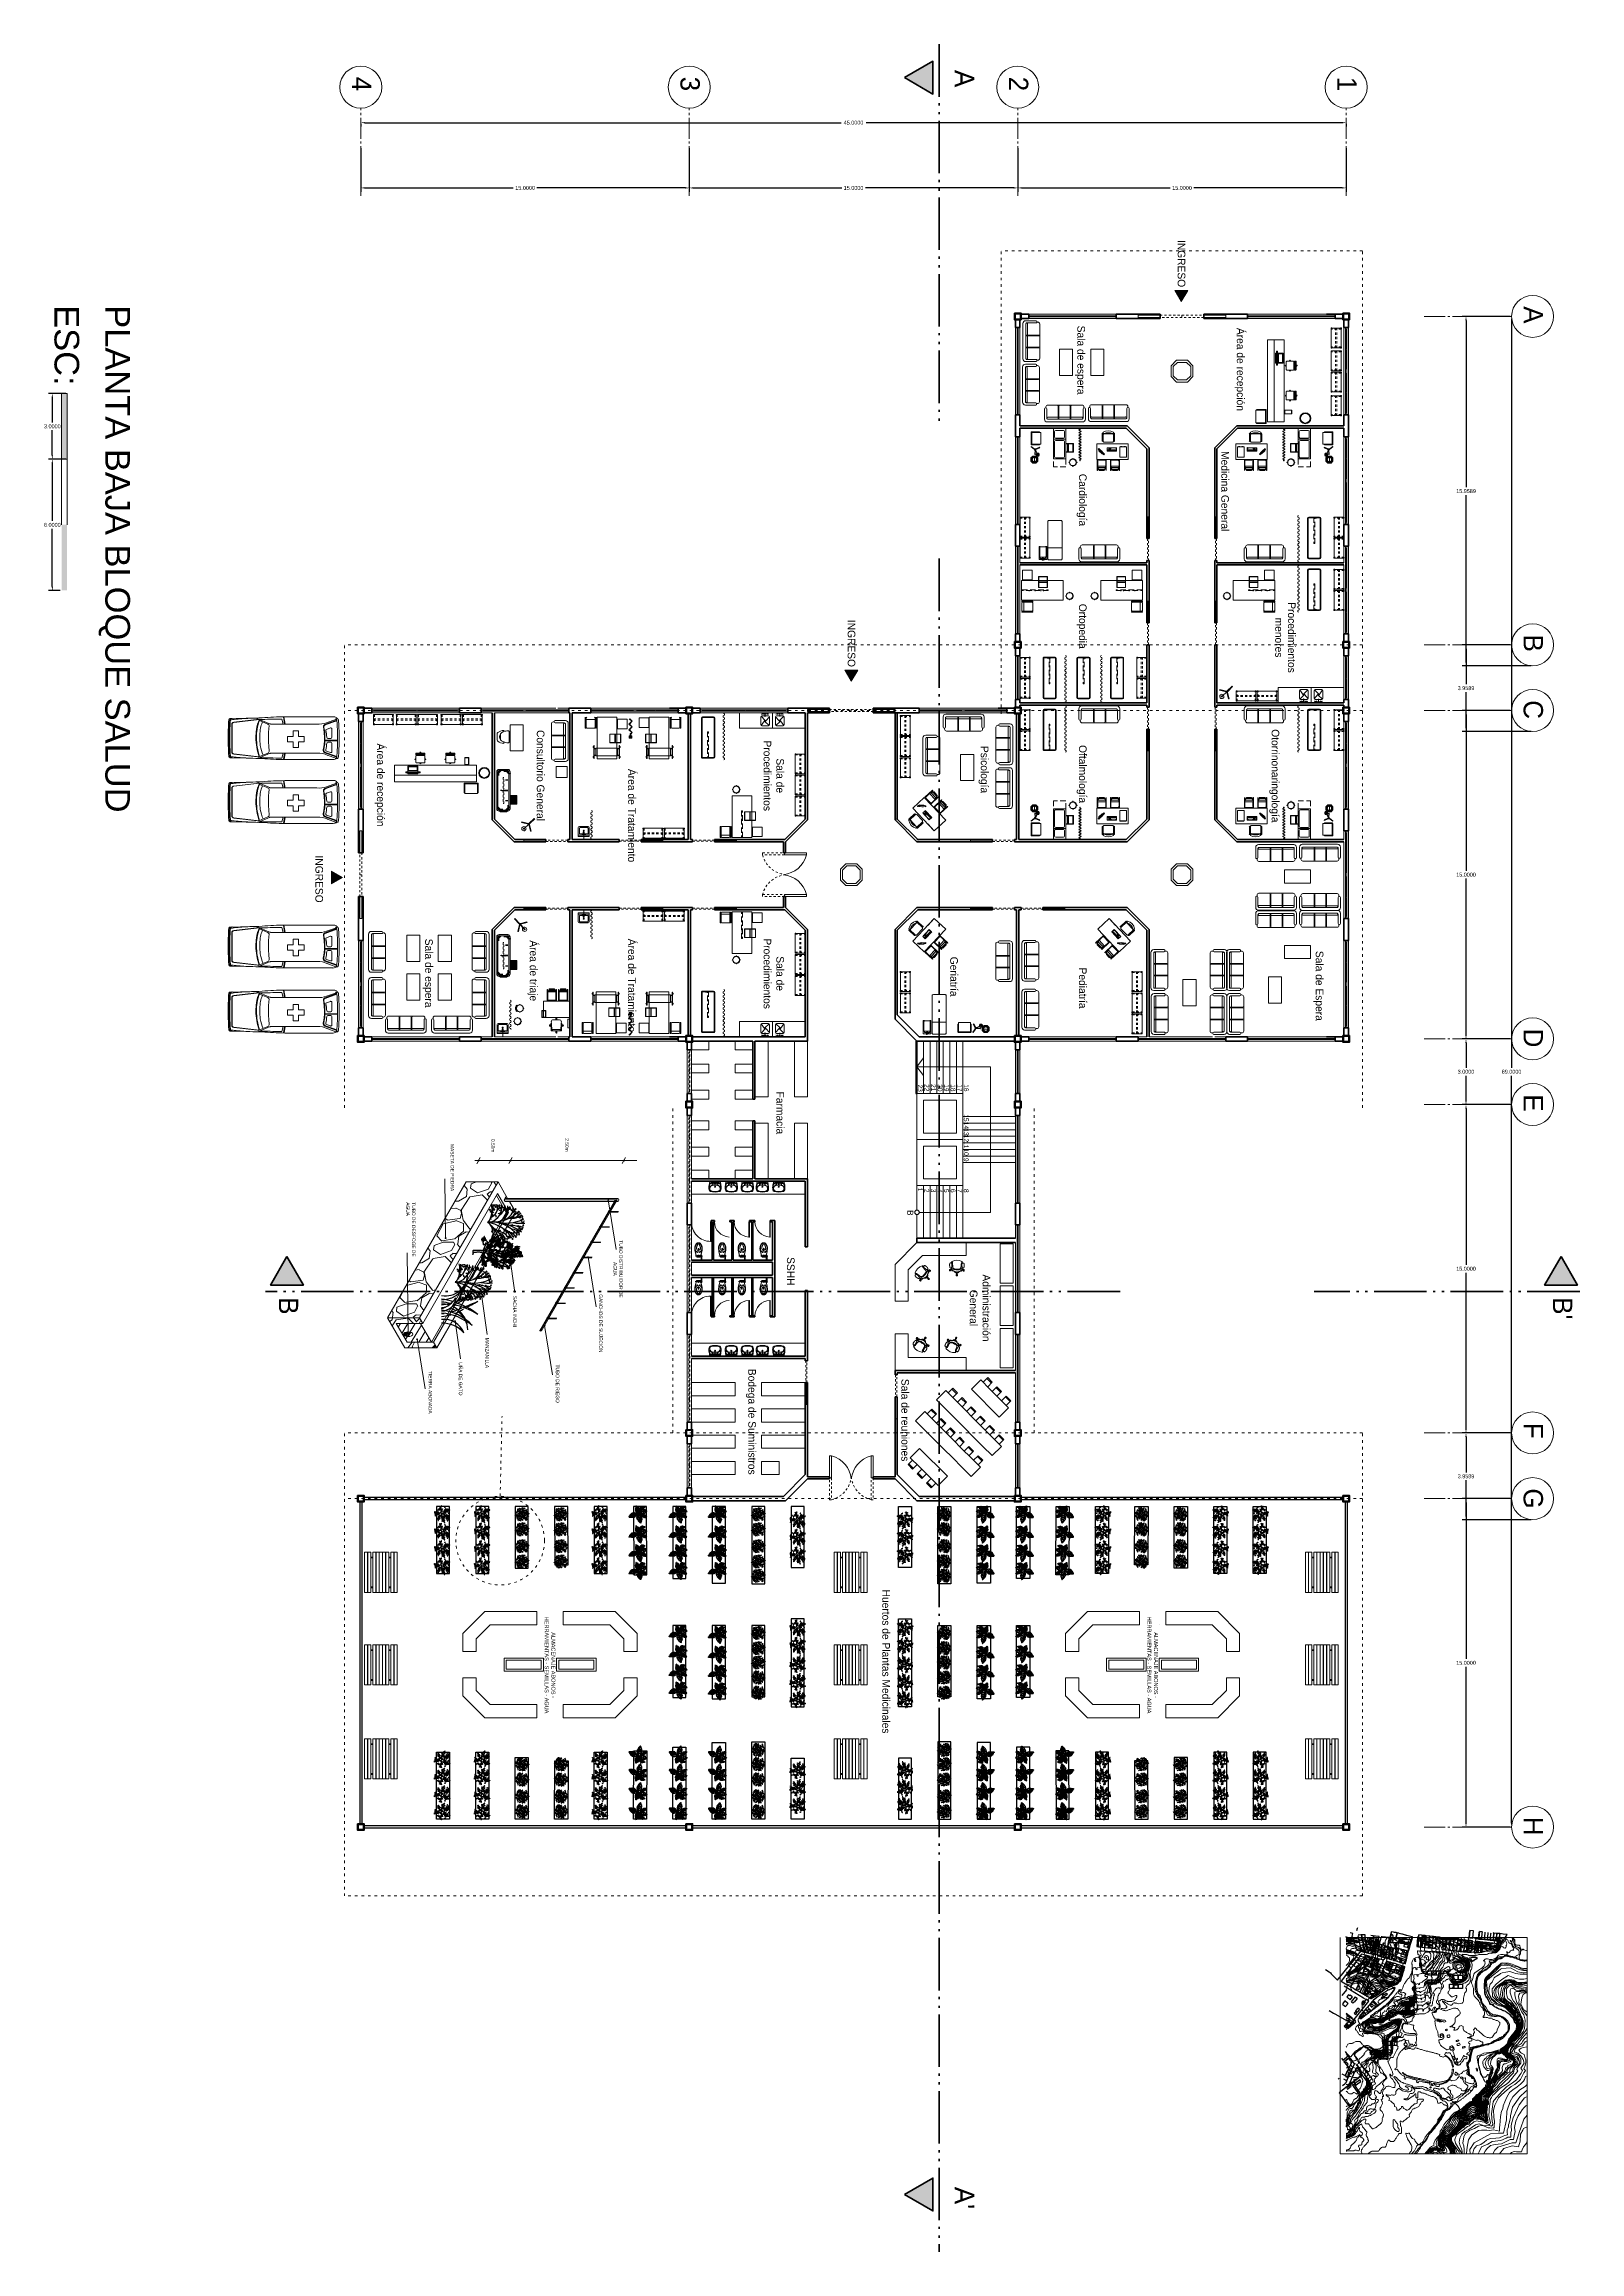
# Model space of a CAD drawing. Header units: metres. Extents: x 78 to 178, y -74 to 157.
# Drawn here: x 88.1 to 158.2, y 55.9 to 156.7 of the extents above; entities that cross this region are included whole.
import ezdxf
from ezdxf.enums import TextEntityAlignment as Align

# ---------------------------------------------------------------- set-up
doc = ezdxf.new("R2010")
doc.units = ezdxf.units.M
for name, pattern in [('ACAD_ISO03W100', [30, 12, -18]), ('ACAD_ISO04W100', [30, 24, -3, 0, -3]), ('ACAD_ISO05W100', [33, 24, -3, 0, -3, 0, -3]), ('DASHED', [70, 50, -20]), ('HIDDEN', [0.375, 0.25, -0.125]), ('HIDDEN5', [0.07, 0.04, -0.03]), ('TRATAMIENTOS PB_XREF$0$ACAD_ISO07W100', [3, 0, -3]), ('TRATAMIENTOS PB_XREF$0$HIDDEN5', [0.07, 0.04, -0.03])]:
    doc.linetypes.add(name, pattern=pattern)
for name, color, linetype, lineweight in [('00L1Fina', 253, 'Continuous', 9), ('01_Fina', 252, 'Continuous', 15), ('Acotación', 250, 'Continuous', 9), ('Barandal', 138, 'Continuous', 30), ('Cortes', 7, 'Continuous', 40), ('Detalles constructivos', 7, 'Continuous', 9), ('envolvente', 164, 'Continuous', 60), ('Escaleras', 232, 'Continuous', 9), ('Estructura', 1, 'Continuous', 60), ('Lámina', 7, 'Continuous', 30), ('mobiliario', 252, 'Continuous', 9), ('proyecciones', 250, 'Continuous', 9), ('puertas', 15, 'Continuous', 9), ('Texto', 250, 'Continuous', 9), ('ventanas', 132, 'Continuous', 9)]:
    doc.layers.add(name, color=color, linetype=linetype, lineweight=lineweight)
for name, color, linetype in [('ARBOLES', 3, 'Continuous'), ('modulos alternativos', 10, 'Continuous'), ('planting plan', 92, 'Continuous'), ('planting render', 7, 'Continuous'), ('Traza Urbana', 7, 'Continuous')]:
    doc.layers.add(name, color=color, linetype=linetype)
doc.styles.add('Anotativo', font='arial.ttf')
doc.styles.add('ITALICT', font='ITALICT', dxfattribs={"height": 0.2})
doc.styles.add('ROMANS', font='romans.shx')
doc.dimstyles.get("Standard").update_dxf_attribs({"dimtxt": 0.18, "dimasz": 0.18, "dimexe": 0.18, "dimexo": 0.0625, "dimgap": 0.09, "dimtad": 0, "dimtih": 1, "dimtoh": 1, "dimdec": 4, "dimzin": 0, "dimdsep": 46, "dimtxsty": 'Standard', "dimcen": 0.09, "dimadec": 0, "dimazin": 0, "dimtfac": 1, "dimtdec": 4, "dimtofl": 0, "dimtmove": 0, "dimatfit": 3, "dimfxl": 1, "dimtolj": 1, "dimtzin": 0, "dimarcsym": 0})

# ---------------------------------------------------------------- blocks, each defined once
blk = doc.blocks.new('SE2')
at = {"layer": 'mobiliario'}
for p, q in [((118, 334), (118, 334)), ((118, 333), (118, 333)), ((119, 334), (124, 334)), ((119, 334), (119, 334)), ((121, 306), (121, 306)), ((124, 342), (124, 345)), ((124, 345), (124, 339)), ((124, 339), (129, 339)), ((125, 346), (125, 346)), ((125, 346), (126, 346)), ((130, 346), (125, 346)), ((125, 337), (125, 339)), ((125, 339), (125, 339)), ((125, 339), (125, 339)), ((125, 339), (125, 339)), ((125, 339), (125, 339)), ((125, 339), (125, 339)), ((125, 339), (125, 339)), ((125, 336), (125, 337)), ((125, 335), (125, 335)), ((126, 346), (129, 346)), ((126, 338), (129, 338)), ((154, 393), (128, 393)), ((128, 393), (128, 393)), ((129, 346), (130, 346)), ((129, 339), (133, 339)), ((129, 339), (129, 338)), ((130, 271), (130, 255)), ((131, 339), (131, 345)), ((131, 342), (131, 339)), ((133, 339), (133, 338)), ((135, 378), (135, 378)), ((135, 378), (135, 378)), ((135, 378), (136, 378)), ((136, 385), (142, 387)), ((136, 378), (136, 385)), ((136, 384), (136, 385)), ((136, 385), (136, 385)), ((136, 385), (136, 385)), ((136, 385), (136, 385)), ((136, 385), (136, 385)), ((136, 379), (136, 378)), ((141, 375), (136, 378)), ((136, 378), (136, 378)), ((146, 314), (137, 314)), ((137, 305), (137, 305)), ((145, 305), (137, 305)), ((143, 320), (140, 320)), ((141, 320), (140, 320)), ((140, 257), (141, 257)), ((146, 378), (141, 375)), ((141, 375), (141, 375)), ((141, 375), (141, 375)), ((141, 375), (141, 375)), ((141, 375), (141, 375)), ((141, 375), (141, 375)), ((141, 303), (141, 302)), ((143, 257), (141, 257)), ((142, 388), (142, 388)), ((142, 388), (142, 388)), ((142, 387), (142, 388)), ((142, 387), (147, 384)), ((142, 387), (142, 387)), ((142, 387), (142, 387)), ((142, 320), (143, 320)), ((145, 305), (145, 305)), ((147, 384), (146, 378)), ((146, 378), (146, 378)), ((146, 378), (146, 378)), ((147, 377), (146, 378)), ((147, 384), (147, 384)), ((147, 384), (147, 384)), ((147, 384), (147, 384)), ((147, 384), (147, 384)), ((147, 384), (147, 384)), ((147, 377), (147, 377)), ((147, 377), (147, 377)), ((149, 339), (153, 339)), ((149, 338), (149, 339)), ((152, 346), (153, 346)), ((152, 342), (152, 345)), ((152, 345), (152, 339)), ((152, 255), (152, 270)), ((153, 346), (154, 346)), ((157, 346), (153, 346)), ((154, 393), (154, 393)), ((154, 346), (156, 346)), ((154, 339), (154, 338)), ((154, 339), (158, 339)), ((156, 346), (157, 346)), ((158, 339), (157, 337)), ((157, 337), (157, 336)), ((158, 339), (158, 345)), ((158, 342), (158, 339)), ((158, 339), (158, 339)), ((158, 339), (158, 339)), ((158, 339), (158, 339)), ((158, 335), (158, 335)), ((159, 334), (164, 334)), ((164, 334), (164, 334)), ((165, 333), (164, 333))]:
    blk.add_line(p, q, dxfattribs=at)
for radius in [6.7, 4.32, 4.11, 4.13, 4.15, 4.16, 4.18, 4.2, 4.22, 4.23, 4.25, 4.27, 4.29, 4.3, 4.36, 3.54, 3.4]:
    blk.add_circle((141, 381), radius, dxfattribs=at)
for centre, radius, start, end in [((414, 275), 313, 163.2334, 173.7464), ((456, 282), 351, 163.9463, 175.9972), ((170, 302), 64.3, 175.9969, 184.8615), ((417, 275), 316, 160.6694, 162.8369), ((414, 275), 313, 162.7735, 163.1187), ((197, 307), 91.2, 208.3551, 213.0094), ((141, 307), 34.6, 131.7258, 132.3304), ((118, 333), 0.431, 89.3673, 131.099), ((119, 333), 0.429, 90.4112, 151.5615), ((118, 334), 0.404, 269.3463, 330.6492), ((456, 282), 351, 162.4445, 163.9463), ((140, 270), 23.5, 213.0094, 272.1861), ((141, 305), 20, 9.2548, 175.9387), ((128, 386), 7.11, 90, 162.4418), ((456, 282), 351, 162.4418, 162.4445), ((125, 345), 0.8, 90, 180.8185), ((125, 345), 0.8, 89.1815, 180), ((124, 335), 1, 270, 0), ((125, 339), 0.2, 180.8185, 196.1443), ((129, 255), 1.6, 238.4381, 0), ((130, 345), 0.8, 26.429, 90), ((130, 345), 0.8, 358.3631, 89.1815), ((129, 271), 1.6, 0, 37.067), ((146, 294), 36.8, 245.3845, 256.7621), ((133, 339), 0.2, 0, 90), ((141, -2321), 2659, 89.8216, 90.175), ((141, 381), 6.5, 146.3804, 205.3983), ((141, 381), 6.5, 206.3804, 265.3983), ((141, 381), 6.5, 86.3804, 145.3983), ((255, 320), 119, 182.9967, 187.144), ((146, 294), 36.8, 256.7621, 258.2805), ((146, 294), 36.8, 258.2805, 261.1157), ((141, 381), 6.5, 266.3804, 325.3983), ((142, 320), 0.131, 196.9872, 222.103), ((141, 320), 0.131, 317.9323, 342.9776), ((141, 302), 0.206, 263.4365, 309.8712), ((141, 302), 0.206, 230.1288, 276.5635), ((141, 234), 12.3, 90, 92.1861), ((141, 234), 12.3, 87.8139, 90), ((141, 381), 6.5, 26.3804, 85.3983), ((143, 270), 23.5, 267.8139, 326.9906), ((137, 294), 36.8, 278.8843, 281.7195), ((137, 294), 36.8, 281.7195, 283.2379), ((30, 320), 116, 352.8086, 357.0508), ((137, 294), 36.8, 283.2379, 294.6155), ((141, 381), 6.5, 326.3804, 25.3983), ((149, 339), 0.2, 90, 180), ((152, 345), 0.8, 90, 180.8185), ((153, 345), 0.8, 89.1815, 180), ((154, 270), 1.6, 142.0152, 180), ((154, 255), 1.6, 180, 301.5619), ((153, 339), 0.2, 0, 90), ((152, 888), 550, 270.1875, 270.5141), ((154, 386), 7.11, 17.5582, 90), ((157, 345), 0.8, 26.429, 90), ((157, 345), 0.8, 358.3631, 89.1815), ((158, 339), 0.2, 343.8557, 359.1815), ((159, 335), 1, 180, 270), ((-173, 282), 351, 17.5555, 17.5582), ((-173, 282), 351, 16.0537, 17.5555), ((86, 307), 91.2, 326.9906, 331.7101), ((-173, 282), 351, 4.0028, 16.0537), ((-135, 275), 316, 17.1303, 19.3306), ((164, 333), 0.429, 28.4386, 89.5888), ((165, 333), 0.435, 49.0875, 90.4462), ((142, 308), 34.3, 47.6682, 48.2772), ((-132, 275), 313, 16.8408, 17.2004), ((-132, 275), 313, 6.2485, 16.8299), ((112, 302), 64.3, 355.0124, 4.0031)]:
    blk.add_arc(centre, radius, start, end, dxfattribs=at)
blk.add_ellipse((166, 323), major_axis=(-15.7, 31.4), ratio=0.110156, start_param=-1.280538, end_param=-1.272211, dxfattribs=at)
for points in [[(141, 244), (141, 244), (141, 244), (126, 243), (118, 256), (104, 277), (102, 302), (102, 302), (102, 303), (102, 305), (103, 308)], [(141, 244), (141, 244), (142, 244), (157, 243), (165, 256), (179, 277), (180, 302), (180, 302), (180, 303), (180, 305), (180, 308)]]:
    blk.add_rational_spline(points, [1, 0.999818026965, 1, 0.869595072185, 1, 0.965853886877, 1, 0.999997543195, 1, 0.96771874759, 0.94216281398], degree=2, knots=[0, 0, 0, 0.004294, 0.004294, 0.32836, 0.32836, 0.929345, 0.929345, 0.934486, 0.934486, 1, 1, 1], dxfattribs=at)
for points, weights in [([(103, 308), (103, 310), (103, 313)], [0.94216281398, 0.922339074528, 0.90656203066]), ([(180, 308), (180, 310), (179, 313)], [0.94216281398, 0.922518420865, 0.906847833249])]:
    blk.add_rational_spline(points, weights, degree=2, dxfattribs=at)
for points, knots in [([(128, 253), (126, 254), (125, 255), (122, 257), (122, 258), (120, 259), (120, 260), (118, 262), (117, 263), (115, 266), (114, 268), (112, 271), (112, 273), (110, 277), (110, 278), (109, 282), (108, 284), (107, 287), (107, 289), (106, 293), (106, 295), (106, 299), (106, 300), (106, 304), (106, 306), (106, 309), (107, 310), (107, 311), (107, 312), (108, 315), (108, 317), (109, 320), (109, 321), (110, 322), (110, 322), (110, 323), (111, 324), (111, 325), (112, 326), (112, 327), (113, 328), (114, 330), (115, 330), (116, 332), (117, 332), (117, 333)], [0, 0, 0, 0, 0.0625, 0.0625, 0.09375, 0.09375, 0.125, 0.125, 0.1875, 0.1875, 0.25, 0.25, 0.3125, 0.3125, 0.375, 0.375, 0.4375, 0.4375, 0.5, 0.5, 0.5625, 0.5625, 0.625, 0.625, 0.6875, 0.6875, 0.71875, 0.71875, 0.75, 0.75, 0.8125, 0.8125, 0.84375, 0.84375, 0.859375, 0.859375, 0.875, 0.875, 0.90625, 0.90625, 0.9375, 0.9375, 0.96875, 0.96875, 1, 1, 1, 1]), ([(121, 306), (121, 305), (121, 305), (121, 303), (121, 302), (121, 300), (121, 299), (122, 296), (122, 294), (122, 291), (123, 290), (123, 287), (124, 286), (125, 283), (125, 282), (126, 279), (127, 277), (128, 275), (129, 274), (130, 272)], [0, 0, 0, 0, 0.0625, 0.0625, 0.125, 0.125, 0.25, 0.25, 0.375, 0.375, 0.5, 0.5, 0.625, 0.625, 0.75, 0.75, 0.875, 0.875, 1, 1, 1, 1]), ([(125, 337), (125, 337), (125, 337), (125, 338), (125, 338), (125, 338), (125, 338), (125, 338), (125, 338), (125, 338), (125, 338), (126, 338), (126, 338), (126, 338), (126, 338), (126, 338), (126, 338), (126, 338)], [0, 0, 0, 0, 0.125, 0.125, 0.25, 0.25, 0.375, 0.375, 0.5, 0.5, 0.625, 0.625, 0.75, 0.75, 0.875, 0.875, 1, 1, 1, 1]), ([(125, 335), (125, 335), (125, 335), (125, 335), (125, 336), (125, 336), (125, 336), (125, 336), (125, 336), (125, 336)], [0, 0, 0, 0, 0.25, 0.25, 0.5, 0.5, 0.75, 0.75, 1, 1, 1, 1]), ([(140, 320), (140, 320), (140, 320), (139, 320), (139, 320), (139, 320), (138, 319), (138, 319), (137, 319), (137, 318), (137, 318), (136, 317), (136, 317), (136, 317), (136, 316), (136, 316), (136, 316), (136, 315), (136, 314), (137, 314)], [0, 0, 0, 0, 0.0625, 0.0625, 0.125, 0.125, 0.25, 0.25, 0.375, 0.375, 0.5, 0.5, 0.625, 0.625, 0.6875, 0.6875, 0.75, 0.75, 1, 1, 1, 1]), ([(141, 303), (141, 303), (141, 303), (140, 303), (140, 303), (139, 303), (139, 303), (138, 303), (138, 303), (138, 303), (138, 303), (138, 303), (138, 303), (138, 303), (138, 304), (138, 304), (138, 304), (137, 305)], [0, 0, 0, 0, 0.125, 0.125, 0.25, 0.25, 0.5, 0.5, 0.5625, 0.5625, 0.625, 0.625, 0.6875, 0.6875, 0.75, 0.75, 1, 1, 1, 1]), ([(141, 302), (141, 302), (140, 302), (139, 303), (139, 303), (138, 303), (138, 303), (138, 303), (138, 303), (138, 303), (138, 303), (138, 303), (138, 303), (138, 304), (138, 304), (137, 305)], [0, 0, 0, 0, 0.25, 0.25, 0.5, 0.5, 0.5625, 0.5625, 0.625, 0.625, 0.6875, 0.6875, 0.75, 0.75, 1, 1, 1, 1]), ([(141, 320), (141, 320), (141, 321), (141, 321), (141, 321), (141, 321), (141, 321), (141, 321), (141, 321), (141, 321), (141, 321), (141, 321), (141, 321), (141, 321), (141, 321), (141, 321), (141, 320), (141, 320)], [0, 0, 0, 0, 0.25, 0.25, 0.375, 0.375, 0.4375, 0.4375, 0.5, 0.5, 0.5625, 0.5625, 0.625, 0.625, 0.75, 0.75, 1, 1, 1, 1]), ([(141, 320), (141, 320), (141, 320), (141, 320), (141, 320), (141, 320), (141, 320), (141, 320), (141, 320), (141, 320)], [0, 0, 0, 0, 0.125, 0.125, 0.25, 0.25, 0.5, 0.5, 1, 1, 1, 1]), ([(142, 320), (142, 320), (142, 320), (142, 320), (142, 320), (142, 320), (142, 320), (141, 320), (141, 320), (141, 320)], [0, 0, 0, 0, 0.5, 0.5, 0.75, 0.75, 0.875, 0.875, 1, 1, 1, 1]), ([(141, 303), (141, 303), (142, 303), (142, 303), (142, 303), (143, 303), (143, 303), (144, 303), (144, 303), (144, 303), (144, 303), (145, 303), (145, 303), (145, 303), (145, 304), (145, 304), (145, 304), (145, 305)], [0, 0, 0, 0, 0.125, 0.125, 0.25, 0.25, 0.5, 0.5, 0.5625, 0.5625, 0.625, 0.625, 0.6875, 0.6875, 0.75, 0.75, 1, 1, 1, 1]), ([(141, 302), (142, 302), (142, 302), (143, 303), (144, 303), (144, 303), (144, 303), (144, 303), (144, 303), (145, 303), (145, 303), (145, 303), (145, 303), (145, 304), (145, 304), (145, 305)], [0, 0, 0, 0, 0.25, 0.25, 0.5, 0.5, 0.5625, 0.5625, 0.625, 0.625, 0.6875, 0.6875, 0.75, 0.75, 1, 1, 1, 1]), ([(143, 320), (143, 320), (143, 320), (143, 320), (143, 320), (144, 320), (144, 319), (145, 319), (145, 319), (146, 318), (146, 318), (146, 317), (146, 317), (146, 317), (146, 316), (146, 316), (146, 316), (146, 315), (146, 314), (146, 314)], [0, 0, 0, 0, 0.0625, 0.0625, 0.125, 0.125, 0.25, 0.25, 0.375, 0.375, 0.5, 0.5, 0.625, 0.625, 0.6875, 0.6875, 0.75, 0.75, 1, 1, 1, 1]), ([(153, 271), (153, 271), (154, 272), (154, 273), (155, 274), (156, 276), (157, 278), (158, 281), (158, 282), (159, 285), (160, 287), (160, 290), (161, 292), (161, 295), (161, 297), (161, 300), (162, 302), (161, 304), (161, 305), (161, 306), (161, 306), (161, 307), (161, 307), (161, 308), (161, 308), (161, 308)], [0, 0, 0, 0, 0.0625, 0.0625, 0.125, 0.125, 0.25, 0.25, 0.375, 0.375, 0.5, 0.5, 0.625, 0.625, 0.75, 0.75, 0.875, 0.875, 0.9375, 0.9375, 0.96875, 0.96875, 0.984375, 0.984375, 1, 1, 1, 1]), ([(165, 333), (167, 332), (168, 330), (170, 327), (171, 326), (172, 324), (172, 323), (173, 322), (173, 322), (173, 320), (173, 320), (174, 317), (175, 315), (176, 311), (176, 310), (176, 306), (176, 304), (177, 300), (176, 298), (176, 295), (176, 293), (176, 289), (175, 287), (174, 284), (174, 282), (173, 278), (172, 277), (171, 273), (170, 271), (169, 268), (168, 266), (166, 264), (166, 263), (165, 262), (164, 261), (163, 260), (162, 259), (161, 258), (160, 257), (158, 255), (156, 254), (155, 253)], [0, 0, 0, 0, 0.0625, 0.0625, 0.125, 0.125, 0.140625, 0.140625, 0.15625, 0.15625, 0.1875, 0.1875, 0.25, 0.25, 0.3125, 0.3125, 0.375, 0.375, 0.4375, 0.4375, 0.5, 0.5, 0.5625, 0.5625, 0.625, 0.625, 0.6875, 0.6875, 0.75, 0.75, 0.8125, 0.8125, 0.84375, 0.84375, 0.875, 0.875, 0.90625, 0.90625, 0.9375, 0.9375, 1, 1, 1, 1]), ([(156, 338), (157, 338), (157, 338), (157, 338), (157, 338), (157, 338), (157, 338), (157, 338), (157, 338), (157, 338), (157, 338), (157, 338), (157, 338), (157, 338), (157, 338), (157, 337), (157, 337), (157, 337)], [0, 0, 0, 0, 0.125, 0.125, 0.25, 0.25, 0.375, 0.375, 0.5, 0.5, 0.625, 0.625, 0.75, 0.75, 0.875, 0.875, 1, 1, 1, 1]), ([(157, 336), (157, 336), (157, 336), (157, 336), (157, 336), (157, 336), (158, 335), (158, 335), (158, 335), (158, 335)], [0, 0, 0, 0, 0.25, 0.25, 0.5, 0.5, 0.75, 0.75, 1, 1, 1, 1])]:
    blk.add_open_spline(points, degree=3, knots=knots, dxfattribs=at)
blk = doc.blocks.new('110-32-planta')
at = {"layer": 'mobiliario'}
for p, q in [((7.66, 4.26), (7.59, 4.26)), ((7.59, 4.25), (7.59, 4.26)), ((7.66, 4.25), (7.59, 4.25)), ((7.6, 4.25), (7.66, 4.25)), ((7.61, 4.12), (7.61, 4.25)), ((7.61, 4.12), (7.62, 4.12)), ((7.61, 4.11), (7.61, 4.12)), ((7.61, 4.12), (7.61, 4.12)), ((7.61, 4.11), (7.61, 4.12)), ((7.61, 4.11), (7.61, 4.11)), ((7.61, 4.11), (7.61, 4.11)), ((7.61, 4.06), (7.65, 4.06)), ((7.62, 4.06), (7.61, 4.06)), ((7.61, 4.06), (7.61, 4.06)), ((7.61, 4.05), (7.61, 4.06)), ((7.61, 4.06), (7.61, 4.06)), ((7.61, 4.06), (7.61, 4.06)), ((7.61, 4.06), (7.61, 4.06)), ((7.64, 4.05), (7.61, 4.05)), ((7.65, 4.05), (7.61, 4.05)), ((7.61, 4.04), (7.61, 4.05)), ((7.61, 4.05), (7.61, 4.05)), ((7.61, 4.04), (7.64, 4.04)), ((7.64, 4.04), (7.61, 4.04)), ((7.62, 4.12), (7.64, 4.12)), ((7.62, 4.11), (7.62, 4.12)), ((7.62, 4.12), (7.62, 4.12)), ((7.62, 4.1), (7.62, 4.12)), ((7.62, 4.12), (7.62, 4.12)), ((7.62, 4.1), (7.62, 4.12)), ((7.62, 4.12), (7.62, 4.12)), ((7.62, 4.11), (7.62, 4.12)), ((7.62, 4.1), (7.62, 4.1)), ((7.62, 4.11), (7.62, 4.1)), ((7.62, 4.1), (7.62, 4.1)), ((7.63, 4.04), (7.62, 4.04)), ((7.63, 4.04), (7.62, 4.04)), ((7.63, 4.04), (7.62, 4.04)), ((7.62, 4.04), (7.62, 4.04)), ((7.63, 4.04), (7.62, 4.04)), ((7.63, 4.04), (7.62, 4.04)), ((7.63, 4.04), (7.62, 4.04)), ((7.62, 4.04), (7.62, 4.04)), ((7.63, 4.04), (7.63, 4.04)), ((7.63, 4.04), (7.63, 4.04)), ((7.64, 4.12), (7.65, 4.12)), ((7.64, 4.11), (7.64, 4.12)), ((7.64, 4.12), (7.64, 4.12)), ((7.64, 4.1), (7.64, 4.12)), ((7.64, 4.12), (7.64, 4.12)), ((7.64, 4.1), (7.64, 4.12)), ((7.64, 4.12), (7.64, 4.12)), ((7.64, 4.11), (7.64, 4.12)), ((7.64, 4.1), (7.64, 4.1)), ((7.64, 4.11), (7.64, 4.1)), ((7.64, 4.1), (7.64, 4.1)), ((7.64, 4.04), (7.64, 4.05)), ((7.64, 4.05), (7.65, 4.05)), ((7.65, 4.12), (7.65, 4.25)), ((7.65, 4.12), (7.65, 4.12)), ((7.65, 4.11), (7.65, 4.12)), ((7.65, 4.11), (7.65, 4.12)), ((7.65, 4.11), (7.65, 4.11)), ((7.65, 4.11), (7.65, 4.11)), ((7.65, 4.1), (7.65, 4.06)), ((7.65, 4.1), (7.65, 4.1)), ((7.65, 4.1), (7.67, 4.1)), ((7.65, 4.06), (7.65, 4.06)), ((7.65, 4.06), (7.65, 4.06)), ((7.65, 4.06), (7.67, 4.06)), ((7.65, 4.06), (7.65, 4.06)), ((7.65, 4.05), (7.65, 4.06)), ((7.65, 4.06), (7.65, 4.06)), ((7.65, 4.06), (7.65, 4.06)), ((7.66, 4.25), (7.66, 4.26)), ((7.67, 4.1), (7.67, 4.11)), ((7.67, 4.11), (7.69, 4.11)), ((7.69, 4.1), (7.67, 4.1)), ((7.67, 4.1), (7.67, 4.1)), ((7.67, 4.1), (7.69, 4.1)), ((7.67, 4.09), (7.67, 4.1)), ((7.67, 4.1), (7.67, 4.1)), ((7.67, 4.1), (7.67, 4.1)), ((7.67, 4.1), (7.67, 4.1)), ((7.69, 4.09), (7.67, 4.09)), ((7.67, 4.09), (7.67, 4.07)), ((7.67, 4.08), (7.67, 4.08)), ((7.67, 4.07), (7.69, 4.07)), ((7.67, 4.06), (7.67, 4.07)), ((7.69, 4.06), (7.67, 4.06)), ((7.67, 4.06), (7.67, 4.06)), ((7.67, 4.06), (7.69, 4.06)), ((7.67, 4.05), (7.67, 4.06)), ((7.67, 4.06), (7.67, 4.06)), ((7.67, 4.06), (7.67, 4.06)), ((7.67, 4.06), (7.67, 4.06)), ((7.67, 4.06), (7.67, 4.06)), ((7.67, 4.05), (7.69, 4.05)), ((7.69, 4.11), (7.69, 4.1)), ((7.69, 4.1), (7.72, 4.1)), ((7.69, 4.1), (7.69, 4.1)), ((7.69, 4.1), (7.69, 4.1)), ((7.69, 4.1), (7.69, 4.09)), ((7.69, 4.1), (7.69, 4.09)), ((7.69, 4.07), (7.69, 4.09)), ((7.69, 4.09), (7.69, 4.09)), ((7.69, 4.09), (7.69, 4.07)), ((7.69, 4.07), (7.69, 4.07)), ((7.69, 4.07), (7.69, 4.06)), ((7.69, 4.07), (7.69, 4.06)), ((7.69, 4.06), (7.72, 4.06)), ((7.69, 4.06), (7.69, 4.06)), ((7.69, 4.06), (7.69, 4.06)), ((7.69, 4.06), (7.69, 4.05)), ((7.72, 4.1), (7.72, 4.09)), ((7.72, 4.1), (7.72, 4.1)), ((7.74, 4.1), (7.72, 4.1)), ((7.74, 4.1), (7.72, 4.1)), ((7.72, 4.09), (7.72, 4.08)), ((7.72, 4.09), (7.72, 4.09)), ((7.73, 4.09), (7.72, 4.09)), ((7.73, 4.09), (7.72, 4.09)), ((7.72, 4.08), (7.72, 4.07)), ((7.73, 4.08), (7.72, 4.08)), ((7.72, 4.08), (7.72, 4.08)), ((7.72, 4.08), (7.72, 4.08)), ((7.72, 4.08), (7.72, 4.08)), ((7.72, 4.08), (7.72, 4.08)), ((7.72, 4.07), (7.72, 4.07)), ((7.72, 4.07), (7.72, 4.06)), ((7.73, 4.07), (7.72, 4.07)), ((7.73, 4.07), (7.72, 4.07)), ((7.72, 4.06), (7.72, 4.06)), ((7.74, 4.06), (7.72, 4.06)), ((7.74, 4.06), (7.72, 4.06)), ((7.72, 4.06), (7.72, 4.06)), ((7.75, 4.1), (7.74, 4.09)), ((7.74, 4.09), (7.74, 4.09)), ((7.74, 4.08), (7.74, 4.07)), ((7.74, 4.08), (7.74, 4.08)), ((7.74, 4.07), (7.74, 4.07)), ((7.77, 4.11), (7.75, 4.1)), ((7.75, 4.1), (7.75, 4.1)), ((7.75, 4.1), (7.75, 4.1)), ((7.75, 4.08), (7.75, 4.07)), ((7.75, 4.08), (7.75, 4.07)), ((7.75, 4.08), (7.76, 4.08)), ((7.75, 4.08), (7.76, 4.08)), ((7.75, 4.08), (7.75, 4.08)), ((7.75, 4.08), (7.75, 4.08)), ((7.75, 4.08), (7.75, 4.08)), ((7.75, 4.08), (7.75, 4.08)), ((7.75, 4.08), (7.75, 4.08)), ((7.75, 4.08), (7.75, 4.08)), ((7.75, 4.08), (7.75, 4.08)), ((7.75, 4.08), (7.75, 4.08)), ((7.75, 4.08), (7.75, 4.08)), ((7.75, 4.06), (7.76, 4.05)), ((7.75, 4.06), (7.75, 4.06)), ((7.76, 4.08), (7.76, 4.08)), ((7.76, 4.08), (7.76, 4.08)), ((7.76, 4.08), (7.76, 4.08)), ((7.76, 4.08), (7.76, 4.08)), ((7.76, 4.08), (7.76, 4.08)), ((7.76, 4.08), (7.76, 4.08)), ((7.76, 4.08), (7.76, 4.08)), ((7.76, 4.08), (7.76, 4.08)), ((7.76, 4.08), (7.76, 4.08)), ((7.76, 4.08), (7.76, 4.08)), ((7.76, 4.08), (7.76, 4.08)), ((7.76, 4.08), (7.77, 4.08)), ((7.76, 4.08), (7.76, 4.08)), ((7.76, 4.08), (7.76, 4.08)), ((7.76, 4.08), (7.76, 4.08)), ((7.76, 4.08), (7.77, 4.08)), ((7.76, 4.05), (7.78, 4.06)), ((7.76, 4.05), (7.76, 4.05)), ((7.76, 4.05), (7.76, 4.05)), ((7.77, 4.11), (7.77, 4.11)), ((7.77, 4.08), (7.77, 4.08)), ((7.77, 4.08), (7.77, 4.08)), ((7.77, 4.08), (7.77, 4.08)), ((7.77, 4.08), (7.77, 4.08)), ((7.77, 4.08), (7.77, 4.08)), ((7.77, 4.08), (7.77, 4.08)), ((7.77, 4.08), (7.77, 4.08)), ((7.77, 4.08), (7.77, 4.08)), ((7.77, 4.08), (7.78, 4.08)), ((7.77, 4.08), (7.77, 4.08)), ((7.77, 4.08), (7.78, 4.08)), ((7.77, 4.08), (7.78, 4.08)), ((7.77, 4.08), (7.77, 4.08)), ((7.77, 4.08), (7.78, 4.08)), ((7.77, 4.08), (7.78, 4.08)), ((7.79, 4.1), (7.78, 4.11)), ((7.78, 4.11), (7.78, 4.11)), ((7.78, 4.08), (7.78, 4.08)), ((7.78, 4.08), (7.78, 4.08)), ((7.78, 4.08), (7.78, 4.08)), ((7.78, 4.08), (7.78, 4.08)), ((7.78, 4.08), (7.78, 4.08)), ((7.78, 4.08), (7.78, 4.08)), ((7.78, 4.08), (7.78, 4.08)), ((7.78, 4.08), (7.78, 4.08)), ((7.78, 4.08), (7.78, 4.08)), ((7.78, 4.08), (7.78, 4.08)), ((7.78, 4.08), (7.78, 4.08)), ((7.78, 4.08), (7.78, 4.08)), ((7.78, 4.08), (7.78, 4.08)), ((7.78, 4.08), (7.78, 4.08)), ((7.78, 4.08), (7.78, 4.08)), ((7.78, 4.06), (7.79, 4.07)), ((7.78, 4.06), (7.78, 4.06)), ((7.78, 4.06), (7.78, 4.06)), ((7.79, 4.1), (7.79, 4.1)), ((7.79, 4.1), (7.79, 4.1)), ((7.79, 4.1), (7.79, 4.1)), ((7.79, 4.1), (7.79, 4.1)), ((7.79, 4.08), (7.79, 4.09)), ((7.79, 4.09), (7.79, 4.09)), ((7.79, 4.08), (7.79, 4.08)), ((7.79, 4.08), (7.79, 4.07)), ((7.79, 4.08), (7.79, 4.07)), ((7.79, 4.07), (7.79, 4.07)), ((7.79, 4.06), (7.79, 4.06)), ((7.79, 4.06), (7.79, 4.06)), ((7.79, 4.06), (7.79, 4.06)), ((7.79, 4.1), (7.79, 4.1)), ((7.79, 4.1), (7.8, 4.1)), ((7.8, 4.1), (7.8, 4.1)), ((7.8, 4.1), (7.8, 4.1)), ((7.8, 4.1), (7.8, 4.1)), ((7.8, 4.1), (7.8, 4.1)), ((7.8, 4.1), (7.8, 4.1)), ((7.8, 4.1), (7.8, 4.1)), ((7.81, 4.1), (7.8, 4.1)), ((7.8, 4.09), (7.8, 4.1)), ((7.8, 4.1), (7.8, 4.1)), ((7.81, 4.1), (7.8, 4.1)), ((7.81, 4.09), (7.8, 4.09)), ((7.81, 4.09), (7.8, 4.09)), ((7.8, 4.09), (7.8, 4.09)), ((7.81, 4.07), (7.8, 4.07)), ((7.8, 4.07), (7.8, 4.06)), ((7.79, 4.06), (7.79, 4.06)), ((7.79, 4.06), (7.8, 4.06)), ((7.8, 4.06), (7.8, 4.06)), ((7.8, 4.06), (7.8, 4.06)), ((7.8, 4.06), (7.8, 4.06)), ((7.8, 4.06), (7.8, 4.06)), ((7.8, 4.06), (7.8, 4.06)), ((7.8, 4.06), (7.8, 4.06)), ((7.8, 4.06), (7.8, 4.06)), ((7.8, 4.06), (7.8, 4.06)), ((7.81, 4.06), (7.8, 4.06)), ((7.8, 4.06), (7.8, 4.06)), ((7.81, 4.06), (7.8, 4.06)), ((7.8, 4.06), (7.8, 4.06)), ((7.81, 4.06), (7.8, 4.06)), ((7.81, 4.1), (7.83, 4.1)), ((7.81, 4.1), (7.81, 4.1)), ((7.81, 4.1), (7.81, 4.1)), ((7.81, 4.1), (7.81, 4.1)), ((7.81, 4.1), (7.81, 4.08)), ((7.81, 4.1), (7.81, 4.1)), ((7.81, 4.09), (7.81, 4.09)), ((7.81, 4.07), (7.81, 4.08)), ((7.81, 4.06), (7.81, 4.07)), ((7.81, 4.07), (7.81, 4.06)), ((7.81, 4.06), (7.83, 4.06)), ((7.81, 4.06), (7.81, 4.06)), ((7.81, 4.06), (7.81, 4.06)), ((7.81, 4.06), (7.81, 4.06)), ((7.81, 4.06), (7.81, 4.06)), ((7.83, 4.06), (7.83, 4.1)), ((7.83, 4.07), (7.83, 4.09)), ((7.83, 4.09), (7.89, 4.09)), ((7.83, 4.07), (7.89, 4.07)), ((7.89, 4.07), (7.89, 4.09)), ((7.9, 4.07), (7.9, 4.09))]:
    blk.add_line(p, q, dxfattribs=at)
for radius in [0.0327, 0.0328, 0.0323, 0.0237, 0.0236]:
    blk.add_circle((7.77, 4.08), radius, dxfattribs=at)
for centre, radius, start, end in [((7.6, 4.25), 0.0024, 183, 270), ((7.66, 4.08), 0.0576, 150.6171, 203.4464), ((7.61, 4.11), 0.0016, 330.6171, 0), ((7.61, 4.04), 0.00154, 181.5, 270), ((7.63, 4.12), 0.0776, 265.607, 274.393), ((7.62, 4.04), 0.000384, 98.7051, 180), ((7.62, 4.04), 0.000384, 180, 265.607), ((7.63, 4.12), 0.0776, 265.607, 274.393), ((7.62, 4.04), 0.000384, 98.7051, 180), ((7.62, 4.04), 0.000384, 180, 265.607), ((7.63, 4.04), 0.000384, 0, 81.2949), ((7.63, 4.04), 0.000384, 274.393, 0), ((7.63, 4.04), 0.000384, 0, 81.2949), ((7.63, 4.04), 0.000384, 274.393, 0), ((7.64, 4.04), 0.00154, 270, 358.5), ((7.6, 4.08), 0.0576, 23.2607, 29.3829), ((7.65, 4.11), 0.0016, 180, 209.3829), ((7.66, 4.25), 0.0024, 270, 357), ((7.69, 4.1), 0.0024, 0, 90), ((7.69, 4.06), 0.0024, 270, 0), ((7.77, 4.08), 0.0386, 37.5876, 149.6102), ((7.77, 4.08), 0.0392, 36.9598, 150.0893), ((7.77, 4.08), 0.0364, 144.6607, 154.5889), ((7.77, 4.08), 0.0364, 162.2779, 179.607), ((7.77, 4.08), 0.0364, 180.393, 197.7221), ((7.77, 4.08), 0.0364, 205.4111, 215.3393), ((7.77, 4.08), 0.0386, 210.3898, 322.4124), ((7.77, 4.08), 0.0392, 209.9107, 323.0402), ((7.77, 4.08), 0.0331, 37.7664, 143.7492), ((7.77, 4.08), 0.0331, 216.2506, 322.2336), ((7.77, 3.84), 0.244, 85.2566, 94.7434), ((7.77, 3.84), 0.244, 85.2842, 94.7158), ((7.77, 4.32), 0.244, 265.2566, 274.7434), ((7.77, 4.32), 0.244, 265.2842, 274.7158), ((7.76, 4.08), 0.00385, 92.7092, 140.8942), ((7.78, 4.08), 0.00385, 92.4307, 140.8781), ((7.82, 4.07), 0.0168, 52.4442, 69.9081), ((7.82, 4.09), 0.0168, 290.0919, 307.5558), ((7.89, 4.09), 0.00218, 0, 91.5135), ((7.89, 4.07), 0.00218, 268.4865, 0)]:
    blk.add_arc(centre, radius, start, end, dxfattribs=at)
for centre, major_axis, ratio, start_param, end_param in [((7.61, 4.11), (0.00002, -0.0016), 0.867575, 1.047329, 1.560144), ((7.61, 4.11), (-0.00136, -0.00084), 0.672539, 1.810935, 2.399788), ((7.61, 4.1), (0, -0.0016), 0.555192, 1.136169, 1.570796), ((7.62, 4.1), (0, -0.0016), 0.442697, 1.136169, 1.570796), ((7.64, 4.1), (0, -0.0016), 0.442697, 4.712389, 5.147016), ((7.64, 4.1), (0, -0.0016), 0.555192, 4.712389, 5.147016), ((7.64, 4.11), (0.00136, -0.00084), 0.672539, 3.883398, 4.47225), ((7.65, 4.11), (-0.00002, -0.0016), 0.867575, 4.723041, 5.235856), ((7.69, 4.09), (0.0024, 0), 0.866211, 0, 1.570796), ((7.69, 4.1), (0.0024, 0), 0.866211, 0, 1.570796), ((7.69, 4.09), (0.0024, 0), 0.000372, 0, 1.570796), ((7.69, 4.07), (0.0024, 0), 0.000372, 0, 1.570796), ((7.69, 4.07), (0.0024, 0), 0.865839, 4.712389, 6.283185), ((7.69, 4.06), (0.0024, 0), 0.865839, 4.712389, 6.283185), ((7.73, 4.09), (0.00454, -0.00145), 0.049859, 4.728321, 5.571018), ((7.73, 4.1), (0.00431, -0.00205), 0.842581, 5.093142, 5.602811), ((7.73, 4.07), (-0.00454, -0.00145), 0.049859, 3.85376, 4.696457), ((7.73, 4.06), (-0.00431, -0.00205), 0.842581, 3.821967, 4.331636), ((7.74, 4.1), (0.00389, -0.00276), 0.816245, 5.237054, 5.600949), ((7.75, 4.08), (-0.00449, 0.00101), 0.999955, 5.890502, 6.675869), ((7.75, 4.08), (0.00101, 0.00449), 0.999955, 1.178113, 1.96348), ((7.75, 4.07), (-0.00389, -0.00246), 0.999955, 5.890502, 6.675869), ((7.75, 4.07), (-0.00246, 0.00389), 0.999955, 1.178113, 1.96348), ((7.74, 4.06), (-0.00389, -0.00276), 0.816245, 3.823829, 4.187724), ((7.76, 4.1), (-0.00246, 0.00389), 0.999955, 5.890502, 6.675869), ((7.76, 4.1), (0.00389, 0.00246), 0.999955, 1.178113, 1.96348), ((7.76, 4.06), (-0.00101, -0.00449), 0.999955, 5.890502, 6.675869), ((7.76, 4.06), (-0.00449, 0.00101), 0.999955, 1.178113, 1.96348), ((7.77, 4.1), (0.00101, 0.00449), 0.999955, 5.890502, 6.675869), ((7.77, 4.1), (0.00449, -0.00101), 0.999955, 1.178113, 1.96348), ((7.78, 4.06), (0.00246, -0.00389), 0.999955, 5.890502, 6.675869), ((7.78, 4.06), (-0.00389, -0.00246), 0.999955, 1.178113, 1.96348), ((7.79, 4.09), (0.00389, 0.00246), 0.999955, 5.890502, 6.675869), ((7.79, 4.09), (0.00246, -0.00389), 0.999955, 1.178113, 1.96348), ((7.79, 4.07), (0.00449, -0.00101), 0.999955, 5.890502, 6.675869), ((7.79, 4.07), (-0.00101, -0.00449), 0.999955, 1.178113, 1.96348)]:
    blk.add_ellipse(centre, major_axis=major_axis, ratio=ratio, start_param=start_param, end_param=end_param, dxfattribs=at)
for points, knots in [([(7.61, 4.11), (7.61, 4.11), (7.61, 4.11), (7.61, 4.11), (7.61, 4.11), (7.61, 4.11), (7.61, 4.11), (7.61, 4.11), (7.61, 4.11), (7.61, 4.11), (7.61, 4.11), (7.61, 4.11), (7.61, 4.11), (7.61, 4.11), (7.61, 4.11), (7.61, 4.11), (7.61, 4.11), (7.61, 4.11), (7.61, 4.11), (7.61, 4.11), (7.61, 4.11), (7.61, 4.11), (7.61, 4.11), (7.61, 4.11), (7.61, 4.11), (7.61, 4.11), (7.61, 4.11), (7.61, 4.11), (7.61, 4.11), (7.61, 4.11), (7.61, 4.11), (7.61, 4.11), (7.61, 4.11), (7.62, 4.11)], [0, 0, 0, 0, 0.118993, 0.118993, 0.118993, 0.125, 0.125, 0.125, 0.24485, 0.24485, 0.24485, 0.25, 0.25, 0.25, 0.370798, 0.370798, 0.370798, 0.496566, 0.496566, 0.496566, 0.5, 0.5, 0.5, 0.62231, 0.62231, 0.62231, 0.748283, 0.748283, 0.748283, 0.75, 0.75, 0.75, 1, 1, 1, 1]), ([(7.61, 4.1), (7.61, 4.11), (7.61, 4.11), (7.61, 4.11), (7.61, 4.11), (7.61, 4.11), (7.61, 4.11), (7.61, 4.11), (7.61, 4.11), (7.61, 4.11), (7.61, 4.11), (7.61, 4.11), (7.61, 4.11), (7.61, 4.11), (7.61, 4.11), (7.61, 4.11), (7.61, 4.11), (7.61, 4.11), (7.61, 4.11), (7.61, 4.11), (7.61, 4.11), (7.61, 4.11), (7.61, 4.11), (7.61, 4.11), (7.61, 4.11), (7.61, 4.11), (7.61, 4.11), (7.61, 4.11), (7.61, 4.11), (7.61, 4.11), (7.61, 4.11), (7.61, 4.11), (7.61, 4.11), (7.61, 4.11)], [0, 0, 0, 0, 0.25, 0.25, 0.25, 0.253939, 0.253939, 0.253939, 0.380394, 0.380394, 0.380394, 0.5, 0.5, 0.5, 0.506158, 0.506158, 0.506158, 0.631548, 0.631548, 0.631548, 0.75, 0.75, 0.75, 0.756763, 0.756763, 0.756763, 0.875, 0.875, 0.875, 0.881609, 0.881609, 0.881609, 1, 1, 1, 1]), ([(7.62, 4.1), (7.62, 4.1), (7.62, 4.1), (7.62, 4.1), (7.62, 4.1), (7.62, 4.1), (7.62, 4.1), (7.62, 4.1), (7.62, 4.1), (7.61, 4.1), (7.61, 4.1), (7.61, 4.1), (7.61, 4.1), (7.61, 4.1), (7.61, 4.1), (7.61, 4.1), (7.61, 4.1), (7.61, 4.1), (7.61, 4.1), (7.61, 4.1), (7.61, 4.1), (7.61, 4.1), (7.61, 4.1), (7.61, 4.1), (7.61, 4.1)], [0, 0, 0, 0, 0.125, 0.125, 0.125, 0.25, 0.25, 0.25, 0.375, 0.375, 0.375, 0.5, 0.5, 0.5, 0.625, 0.625, 0.625, 0.71875, 0.71875, 0.71875, 0.748165, 0.748165, 0.748165, 1, 1, 1, 1]), ([(7.62, 4.11), (7.62, 4.11), (7.62, 4.11), (7.62, 4.11), (7.62, 4.11), (7.62, 4.11), (7.62, 4.11), (7.62, 4.11), (7.62, 4.11), (7.62, 4.11), (7.62, 4.11), (7.62, 4.11), (7.62, 4.11), (7.62, 4.11), (7.62, 4.11), (7.62, 4.11), (7.62, 4.11), (7.63, 4.11), (7.63, 4.11), (7.63, 4.11), (7.63, 4.11), (7.63, 4.11), (7.63, 4.11), (7.63, 4.11), (7.63, 4.11), (7.63, 4.11), (7.63, 4.11), (7.63, 4.11), (7.63, 4.11), (7.63, 4.11), (7.63, 4.11), (7.63, 4.11), (7.63, 4.11), (7.63, 4.11), (7.63, 4.11), (7.63, 4.11), (7.63, 4.11), (7.63, 4.11), (7.63, 4.11), (7.63, 4.11), (7.63, 4.11), (7.63, 4.11), (7.64, 4.11), (7.64, 4.11), (7.64, 4.11), (7.64, 4.11), (7.64, 4.11), (7.64, 4.11), (7.64, 4.11)], [0, 0, 0, 0, 0.125, 0.125, 0.125, 0.187516, 0.187516, 0.187516, 0.25, 0.25, 0.25, 0.281232, 0.281232, 0.281232, 0.312487, 0.312487, 0.312487, 0.375, 0.375, 0.375, 0.4375, 0.4375, 0.4375, 0.5, 0.5, 0.5, 0.562499, 0.562499, 0.562499, 0.625, 0.625, 0.625, 0.687513, 0.687513, 0.687513, 0.71876, 0.71876, 0.71876, 0.75, 0.75, 0.75, 0.875, 0.875, 0.875, 0.9375, 0.9375, 0.9375, 1, 1, 1, 1]), ([(7.62, 4.1), (7.62, 4.1), (7.62, 4.1), (7.62, 4.1), (7.62, 4.1), (7.62, 4.11), (7.62, 4.11), (7.62, 4.11), (7.62, 4.11), (7.62, 4.11), (7.62, 4.11), (7.62, 4.11), (7.62, 4.11), (7.62, 4.11), (7.62, 4.11), (7.62, 4.11), (7.62, 4.11), (7.62, 4.11), (7.62, 4.11), (7.62, 4.11), (7.62, 4.11), (7.62, 4.11), (7.62, 4.11), (7.62, 4.11), (7.62, 4.11), (7.62, 4.11), (7.62, 4.11), (7.62, 4.11)], [0, 0, 0, 0, 0.125, 0.125, 0.125, 0.207061, 0.207061, 0.207061, 0.25, 0.25, 0.25, 0.3125, 0.3125, 0.3125, 0.359375, 0.359375, 0.359375, 0.440827, 0.440827, 0.440827, 0.5, 0.5, 0.5, 0.5625, 0.5625, 0.5625, 1, 1, 1, 1]), ([(7.62, 4.11), (7.62, 4.11), (7.62, 4.11), (7.62, 4.11), (7.62, 4.11), (7.62, 4.11), (7.62, 4.11), (7.62, 4.11), (7.62, 4.11), (7.62, 4.11), (7.62, 4.11), (7.62, 4.11), (7.62, 4.11), (7.62, 4.11), (7.62, 4.11), (7.62, 4.11), (7.62, 4.11), (7.62, 4.11), (7.62, 4.11), (7.62, 4.11), (7.62, 4.11), (7.62, 4.11), (7.62, 4.1), (7.62, 4.1), (7.62, 4.1)], [0, 0, 0, 0, 0.293443, 0.293443, 0.293443, 0.5, 0.5, 0.5, 0.558467, 0.558467, 0.558467, 0.625, 0.625, 0.625, 0.6875, 0.6875, 0.6875, 0.75, 0.75, 0.75, 0.790642, 0.790642, 0.790642, 1, 1, 1, 1]), ([(7.64, 4.1), (7.64, 4.11), (7.64, 4.11), (7.64, 4.11), (7.64, 4.11), (7.64, 4.11), (7.63, 4.11), (7.63, 4.11), (7.63, 4.11), (7.63, 4.11), (7.63, 4.11), (7.63, 4.11), (7.63, 4.11), (7.63, 4.11), (7.63, 4.11), (7.63, 4.11), (7.63, 4.11), (7.63, 4.11), (7.63, 4.11), (7.63, 4.11), (7.63, 4.11), (7.63, 4.11), (7.63, 4.11), (7.63, 4.11), (7.63, 4.11), (7.63, 4.11), (7.63, 4.11), (7.63, 4.11), (7.63, 4.11), (7.63, 4.11), (7.63, 4.11), (7.63, 4.11), (7.63, 4.11), (7.63, 4.11), (7.63, 4.11), (7.63, 4.11), (7.63, 4.11), (7.63, 4.11), (7.63, 4.11), (7.63, 4.11), (7.63, 4.11), (7.63, 4.11), (7.63, 4.11), (7.63, 4.11), (7.63, 4.11), (7.63, 4.11), (7.63, 4.11), (7.63, 4.11), (7.62, 4.11), (7.62, 4.11), (7.62, 4.11), (7.62, 4.11), (7.62, 4.11), (7.62, 4.11), (7.62, 4.11), (7.62, 4.11), (7.62, 4.11), (7.62, 4.11), (7.62, 4.11), (7.62, 4.11), (7.62, 4.11), (7.62, 4.11), (7.62, 4.11), (7.62, 4.11), (7.62, 4.11), (7.62, 4.11), (7.62, 4.11), (7.62, 4.11), (7.62, 4.11), (7.62, 4.11), (7.62, 4.11), (7.62, 4.11), (7.62, 4.1)], [0, 0, 0, 0, 0.063163, 0.063163, 0.063163, 0.125, 0.125, 0.125, 0.126143, 0.126143, 0.126143, 0.25, 0.25, 0.25, 0.251471, 0.251471, 0.251471, 0.282655, 0.282655, 0.282655, 0.313792, 0.313792, 0.313792, 0.375, 0.375, 0.375, 0.375972, 0.375972, 0.375972, 0.43803, 0.43803, 0.43803, 0.5, 0.5, 0.5, 0.561925, 0.561925, 0.561925, 0.5625, 0.5625, 0.5625, 0.623968, 0.623968, 0.623968, 0.625, 0.625, 0.625, 0.686158, 0.686158, 0.686158, 0.6875, 0.6875, 0.6875, 0.717315, 0.717315, 0.717315, 0.748505, 0.748505, 0.748505, 0.75, 0.75, 0.75, 0.811042, 0.811042, 0.811042, 0.873835, 0.873835, 0.873835, 0.875, 0.875, 0.875, 1, 1, 1, 1]), ([(7.62, 4.1), (7.62, 4.1), (7.62, 4.1), (7.62, 4.1), (7.62, 4.1), (7.62, 4.1), (7.62, 4.1), (7.62, 4.1), (7.62, 4.1), (7.62, 4.1), (7.62, 4.1), (7.62, 4.1), (7.62, 4.1), (7.62, 4.1), (7.62, 4.1), (7.62, 4.1), (7.62, 4.1), (7.62, 4.1), (7.62, 4.1)], [0, 0, 0, 0, 0.25, 0.25, 0.25, 0.5, 0.5, 0.5, 0.625, 0.625, 0.625, 0.75, 0.75, 0.75, 0.875, 0.875, 0.875, 1, 1, 1, 1]), ([(7.65, 4.06), (7.65, 4.06), (7.65, 4.06), (7.65, 4.06), (7.65, 4.06), (7.64, 4.06), (7.64, 4.06), (7.64, 4.06), (7.64, 4.06), (7.64, 4.06), (7.64, 4.06), (7.63, 4.06), (7.63, 4.06), (7.63, 4.06), (7.63, 4.06), (7.62, 4.06), (7.62, 4.06), (7.62, 4.06)], [-3.944402, -3.944402, -3.944402, -3.944402, -3.68218, -3.68218, -2.969948, -2.969948, -2.589713, -2.589713, -2.215379, -2.215379, -1.453492, -1.453492, -1.06926, -1.06926, -0.534251, -0.534251, -0.000001, -0.000001, -0.000001, -0.000001]), ([(7.64, 4.11), (7.64, 4.11), (7.64, 4.11), (7.64, 4.11), (7.64, 4.11), (7.64, 4.11), (7.64, 4.11), (7.64, 4.11), (7.64, 4.11), (7.64, 4.11), (7.64, 4.11), (7.64, 4.11), (7.64, 4.11), (7.64, 4.11), (7.64, 4.11), (7.64, 4.11), (7.64, 4.11), (7.64, 4.11), (7.64, 4.11), (7.64, 4.11), (7.64, 4.11), (7.64, 4.11), (7.64, 4.11), (7.64, 4.11), (7.64, 4.11), (7.64, 4.11), (7.64, 4.11), (7.64, 4.11), (7.64, 4.11), (7.64, 4.11), (7.64, 4.11), (7.64, 4.11), (7.64, 4.11), (7.65, 4.11)], [0, 0, 0, 0, 0.25, 0.25, 0.25, 0.251717, 0.251717, 0.251717, 0.37769, 0.37769, 0.37769, 0.5, 0.5, 0.5, 0.503434, 0.503434, 0.503434, 0.629202, 0.629202, 0.629202, 0.75, 0.75, 0.75, 0.75515, 0.75515, 0.75515, 0.875, 0.875, 0.875, 0.881007, 0.881007, 0.881007, 1, 1, 1, 1]), ([(7.64, 4.1), (7.64, 4.1), (7.64, 4.1), (7.64, 4.1), (7.64, 4.1), (7.64, 4.11), (7.64, 4.11), (7.64, 4.11), (7.64, 4.11), (7.64, 4.11), (7.64, 4.11), (7.64, 4.11), (7.64, 4.11), (7.64, 4.11), (7.64, 4.11), (7.64, 4.11), (7.64, 4.11), (7.64, 4.11), (7.64, 4.11), (7.64, 4.11), (7.64, 4.11), (7.64, 4.11), (7.64, 4.11), (7.64, 4.11), (7.64, 4.11), (7.64, 4.11), (7.64, 4.11), (7.64, 4.11)], [0, 0, 0, 0, 0.125, 0.125, 0.125, 0.207061, 0.207061, 0.207061, 0.25, 0.25, 0.25, 0.3125, 0.3125, 0.3125, 0.359375, 0.359375, 0.359375, 0.440827, 0.440827, 0.440827, 0.5, 0.5, 0.5, 0.5625, 0.5625, 0.5625, 1, 1, 1, 1]), ([(7.64, 4.11), (7.64, 4.11), (7.64, 4.11), (7.64, 4.11), (7.64, 4.11), (7.64, 4.11), (7.64, 4.11), (7.64, 4.11), (7.64, 4.11), (7.64, 4.11), (7.64, 4.11), (7.64, 4.11), (7.64, 4.11), (7.64, 4.11), (7.64, 4.11), (7.64, 4.11), (7.64, 4.11), (7.64, 4.11), (7.64, 4.11), (7.64, 4.11), (7.64, 4.11), (7.64, 4.11), (7.64, 4.1), (7.64, 4.1), (7.64, 4.1)], [0, 0, 0, 0, 0.293443, 0.293443, 0.293443, 0.5, 0.5, 0.5, 0.558467, 0.558467, 0.558467, 0.625, 0.625, 0.625, 0.6875, 0.6875, 0.6875, 0.75, 0.75, 0.75, 0.790642, 0.790642, 0.790642, 1, 1, 1, 1]), ([(7.65, 4.11), (7.65, 4.11), (7.64, 4.11), (7.64, 4.11), (7.64, 4.11), (7.64, 4.11), (7.64, 4.11), (7.64, 4.11), (7.64, 4.11), (7.64, 4.11), (7.64, 4.11), (7.64, 4.11), (7.64, 4.11), (7.64, 4.11), (7.64, 4.11), (7.64, 4.11), (7.64, 4.11), (7.64, 4.11), (7.64, 4.11), (7.64, 4.11), (7.64, 4.11), (7.64, 4.11), (7.64, 4.11), (7.64, 4.11), (7.64, 4.11), (7.64, 4.11), (7.64, 4.11), (7.64, 4.11), (7.64, 4.11), (7.64, 4.11), (7.64, 4.11), (7.64, 4.11), (7.64, 4.11), (7.64, 4.1)], [0, 0, 0, 0, 0.118391, 0.118391, 0.118391, 0.125, 0.125, 0.125, 0.243237, 0.243237, 0.243237, 0.25, 0.25, 0.25, 0.368452, 0.368452, 0.368452, 0.493842, 0.493842, 0.493842, 0.5, 0.5, 0.5, 0.619606, 0.619606, 0.619606, 0.746061, 0.746061, 0.746061, 0.75, 0.75, 0.75, 1, 1, 1, 1]), ([(7.64, 4.1), (7.64, 4.1), (7.64, 4.1), (7.64, 4.1), (7.64, 4.1), (7.64, 4.1), (7.64, 4.1), (7.64, 4.1), (7.64, 4.1), (7.64, 4.1), (7.64, 4.1), (7.64, 4.1), (7.64, 4.1), (7.64, 4.1), (7.64, 4.1), (7.64, 4.1), (7.64, 4.1), (7.64, 4.1), (7.64, 4.1)], [0, 0, 0, 0, 0.25, 0.25, 0.25, 0.5, 0.5, 0.5, 0.625, 0.625, 0.625, 0.75, 0.75, 0.75, 0.875, 0.875, 0.875, 1, 1, 1, 1]), ([(7.64, 4.1), (7.64, 4.1), (7.64, 4.1), (7.64, 4.1), (7.64, 4.1), (7.64, 4.1), (7.64, 4.1), (7.64, 4.1), (7.64, 4.1), (7.64, 4.1), (7.64, 4.1), (7.64, 4.1), (7.64, 4.1), (7.64, 4.1), (7.64, 4.1), (7.64, 4.1), (7.64, 4.1), (7.64, 4.1), (7.64, 4.1), (7.64, 4.1), (7.64, 4.1), (7.64, 4.1), (7.64, 4.1), (7.64, 4.1), (7.64, 4.1)], [0, 0, 0, 0, 0.125, 0.125, 0.125, 0.25, 0.25, 0.25, 0.375, 0.375, 0.375, 0.5, 0.5, 0.5, 0.625, 0.625, 0.625, 0.71875, 0.71875, 0.71875, 0.748165, 0.748165, 0.748165, 1, 1, 1, 1]), ([(7.65, 4.06), (7.65, 4.06), (7.65, 4.06), (7.65, 4.06), (7.65, 4.06), (7.65, 4.06), (7.65, 4.06), (7.65, 4.06), (7.65, 4.06), (7.65, 4.06), (7.65, 4.06), (7.65, 4.06), (7.65, 4.06), (7.65, 4.06), (7.65, 4.06), (7.65, 4.06), (7.65, 4.06), (7.65, 4.06), (7.65, 4.06), (7.65, 4.06), (7.65, 4.06), (7.65, 4.06), (7.65, 4.06), (7.65, 4.06), (7.65, 4.06), (7.65, 4.06), (7.65, 4.06), (7.65, 4.06), (7.65, 4.06), (7.65, 4.06), (7.65, 4.06), (7.65, 4.06), (7.65, 4.06), (7.65, 4.06), (7.65, 4.06), (7.65, 4.06), (7.65, 4.06), (7.65, 4.06), (7.65, 4.06), (7.65, 4.06), (7.65, 4.06), (7.65, 4.06), (7.65, 4.06), (7.65, 4.06), (7.65, 4.06), (7.65, 4.06), (7.65, 4.06), (7.65, 4.06), (7.65, 4.06), (7.65, 4.06), (7.65, 4.06), (7.65, 4.07), (7.65, 4.07), (7.65, 4.07), (7.65, 4.07), (7.65, 4.07), (7.65, 4.07), (7.65, 4.07), (7.65, 4.07), (7.65, 4.07), (7.65, 4.07), (7.65, 4.07), (7.65, 4.07), (7.65, 4.07), (7.65, 4.07), (7.65, 4.07), (7.65, 4.07), (7.65, 4.07), (7.65, 4.07), (7.64, 4.07), (7.64, 4.07), (7.64, 4.07), (7.64, 4.07), (7.64, 4.07), (7.64, 4.07), (7.64, 4.07), (7.64, 4.07), (7.64, 4.07), (7.64, 4.07), (7.64, 4.07), (7.64, 4.07), (7.64, 4.07), (7.64, 4.07), (7.64, 4.07), (7.64, 4.08), (7.64, 4.08), (7.64, 4.08), (7.64, 4.08), (7.64, 4.08), (7.64, 4.08), (7.64, 4.08), (7.64, 4.08), (7.64, 4.08), (7.64, 4.08), (7.64, 4.08), (7.64, 4.08), (7.64, 4.08), (7.64, 4.08), (7.64, 4.08), (7.64, 4.08), (7.64, 4.08), (7.64, 4.08), (7.64, 4.08), (7.64, 4.08), (7.64, 4.08), (7.64, 4.08), (7.64, 4.08), (7.64, 4.08), (7.64, 4.08), (7.64, 4.08), (7.64, 4.08), (7.64, 4.08), (7.64, 4.08), (7.64, 4.08), (7.64, 4.08), (7.64, 4.09), (7.64, 4.09), (7.64, 4.09), (7.64, 4.09), (7.64, 4.09), (7.64, 4.09), (7.64, 4.09), (7.64, 4.09), (7.65, 4.09), (7.65, 4.09), (7.65, 4.09), (7.65, 4.09), (7.65, 4.09), (7.65, 4.09), (7.65, 4.09), (7.65, 4.09), (7.65, 4.09), (7.65, 4.09), (7.65, 4.09), (7.65, 4.09), (7.65, 4.09), (7.65, 4.09), (7.65, 4.09), (7.65, 4.09), (7.65, 4.09), (7.65, 4.09), (7.65, 4.09), (7.65, 4.09), (7.65, 4.09), (7.65, 4.09), (7.65, 4.09), (7.65, 4.09), (7.65, 4.09), (7.65, 4.09), (7.65, 4.09), (7.65, 4.09), (7.65, 4.1), (7.65, 4.1), (7.65, 4.1), (7.65, 4.1), (7.65, 4.1), (7.65, 4.1), (7.65, 4.1), (7.65, 4.1), (7.65, 4.1), (7.65, 4.1), (7.65, 4.1), (7.65, 4.1), (7.65, 4.1), (7.65, 4.1), (7.65, 4.1), (7.65, 4.1), (7.65, 4.1), (7.65, 4.1), (7.65, 4.1), (7.65, 4.1), (7.65, 4.1), (7.65, 4.1), (7.65, 4.1), (7.65, 4.1), (7.65, 4.1), (7.65, 4.1), (7.65, 4.1), (7.65, 4.1), (7.65, 4.1), (7.65, 4.1), (7.65, 4.1), (7.65, 4.1), (7.65, 4.1), (7.65, 4.1), (7.65, 4.1), (7.65, 4.1), (7.65, 4.1), (7.65, 4.1), (7.65, 4.1), (7.65, 4.1), (7.65, 4.1), (7.65, 4.1), (7.65, 4.1), (7.65, 4.1), (7.65, 4.1), (7.65, 4.1), (7.65, 4.1), (7.65, 4.1), (7.65, 4.1), (7.65, 4.1), (7.65, 4.1)], [0, 0, 0, 0, 0.0117254, 0.0117254, 0.0117254, 0.015625, 0.015625, 0.015625, 0.0197735, 0.0197735, 0.0197735, 0.0234375, 0.0234375, 0.0234375, 0.0278312, 0.0278312, 0.0278312, 0.03125, 0.03125, 0.03125, 0.0439886, 0.0439886, 0.0439886, 0.0601928, 0.0601928, 0.0601928, 0.0625, 0.0625, 0.0625, 0.068314, 0.068314, 0.068314, 0.0764471, 0.0764471, 0.0764471, 0.078125, 0.078125, 0.078125, 0.084592, 0.084592, 0.084592, 0.0927558, 0.0927558, 0.0927558, 0.09375, 0.09375, 0.09375, 0.109112, 0.109112, 0.109112, 0.125, 0.125, 0.125, 0.1255215, 0.1255215, 0.1255215, 0.140625, 0.140625, 0.140625, 0.1419769, 0.1419769, 0.1419769, 0.15625, 0.15625, 0.15625, 0.1584731, 0.1584731, 0.1584731, 0.171875, 0.171875, 0.171875, 0.1750098, 0.1750098, 0.1750098, 0.1796875, 0.1796875, 0.1796875, 0.1875, 0.1875, 0.1875, 0.1915824, 0.1915824, 0.1915824, 0.2081809, 0.2081809, 0.2081809, 0.21875, 0.21875, 0.21875, 0.2248018, 0.2248018, 0.2248018, 0.2331174, 0.2331174, 0.2331174, 0.234375, 0.234375, 0.234375, 0.241432, 0.241432, 0.241432, 0.25, 0.25, 0.25, 0.2580703, 0.2580703, 0.2580703, 0.265625, 0.265625, 0.265625, 0.2663827, 0.2663827, 0.2663827, 0.2746875, 0.2746875, 0.2746875, 0.28125, 0.28125, 0.28125, 0.2912722, 0.2912722, 0.2912722, 0.307823, 0.307823, 0.307823, 0.3125, 0.3125, 0.3125, 0.3160879, 0.3160879, 0.3160879, 0.3203125, 0.3203125, 0.3203125, 0.3243431, 0.3243431, 0.3243431, 0.328125, 0.328125, 0.328125, 0.3325873, 0.3325873, 0.3325873, 0.3408232, 0.3408232, 0.3408232, 0.34375, 0.34375, 0.34375, 0.357256, 0.357256, 0.357256, 0.373646, 0.373646, 0.373646, 0.375, 0.375, 0.375, 0.3899863, 0.3899863, 0.3899863, 0.390625, 0.390625, 0.390625, 0.40625, 0.40625, 0.40625, 0.421875, 0.421875, 0.421875, 0.4225129, 0.4225129, 0.4225129, 0.4375, 0.4375, 0.4375, 0.4386985, 0.4386985, 0.4386985, 0.4548387, 0.4548387, 0.4548387, 0.46875, 0.46875, 0.46875, 0.470945, 0.470945, 0.470945, 0.4765625, 0.4765625, 0.4765625, 0.484375, 0.484375, 0.484375, 0.4870162, 0.4870162, 0.4870162, 0.5, 0.5, 0.5, 0.5000571, 0.5000571, 0.5000571, 0.5000571]), ([(7.65, 4.1), (7.65, 4.1), (7.65, 4.1), (7.65, 4.1), (7.65, 4.1), (7.65, 4.1), (7.65, 4.1), (7.65, 4.1), (7.65, 4.1), (7.65, 4.1), (7.65, 4.1), (7.65, 4.09), (7.65, 4.09), (7.65, 4.09), (7.65, 4.09), (7.65, 4.09), (7.65, 4.09), (7.65, 4.09), (7.65, 4.09), (7.65, 4.09), (7.65, 4.09), (7.65, 4.08), (7.65, 4.08), (7.64, 4.08), (7.64, 4.08), (7.64, 4.08), (7.64, 4.08), (7.65, 4.08), (7.65, 4.07), (7.65, 4.07), (7.65, 4.07), (7.65, 4.07), (7.65, 4.07), (7.65, 4.07), (7.65, 4.07), (7.65, 4.07), (7.65, 4.07), (7.65, 4.07), (7.65, 4.06), (7.65, 4.06), (7.65, 4.06), (7.65, 4.06), (7.65, 4.06), (7.65, 4.06), (7.65, 4.06), (7.65, 4.06)], [0, 0, 0, 0, 0.03125, 0.03125, 0.0625, 0.0625, 0.125, 0.125, 0.15625, 0.15625, 0.1875, 0.1875, 0.25, 0.25, 0.28125, 0.28125, 0.3125, 0.3125, 0.375, 0.375, 0.40625, 0.40625, 0.4375, 0.4375, 0.5, 0.5, 0.5625, 0.5625, 0.59375, 0.59375, 0.625, 0.625, 0.6875, 0.6875, 0.71875, 0.71875, 0.75, 0.75, 0.8125, 0.8125, 0.875, 0.875, 0.9375, 0.9375, 1, 1, 1, 1]), ([(7.65, 4.1), (7.65, 4.1), (7.65, 4.1), (7.65, 4.1), (7.65, 4.1), (7.65, 4.1), (7.65, 4.1), (7.65, 4.1)], [0, 0, 0, 0, 0.0514319, 0.0514319, 0.1019852, 0.1019852, 0.1091961, 0.1091961, 0.1091961, 0.1091961]), ([(7.65, 4.06), (7.65, 4.06), (7.65, 4.06), (7.65, 4.06), (7.65, 4.06), (7.65, 4.06)], [0, 0, 0, 0, 0.0514624, 0.0514624, 0.1007338, 0.1007338, 0.1007338, 0.1007338]), ([(7.73, 4.09), (7.73, 4.09), (7.73, 4.09), (7.73, 4.09), (7.73, 4.09), (7.73, 4.09), (7.73, 4.09), (7.73, 4.09), (7.73, 4.09), (7.73, 4.09), (7.73, 4.09), (7.73, 4.09), (7.73, 4.09), (7.73, 4.09), (7.73, 4.09), (7.73, 4.09), (7.73, 4.09), (7.73, 4.09), (7.73, 4.09), (7.73, 4.09), (7.73, 4.09), (7.73, 4.09), (7.73, 4.09), (7.73, 4.09), (7.73, 4.09), (7.73, 4.09), (7.73, 4.09), (7.73, 4.09)], [0, 0, 0, 0, 0.257183, 0.257183, 0.257183, 0.389345, 0.389345, 0.389345, 0.5, 0.5, 0.5, 0.521396, 0.521396, 0.521396, 0.651064, 0.651064, 0.651064, 0.75, 0.75, 0.75, 0.776061, 0.776061, 0.776061, 0.893411, 0.893411, 0.893411, 1, 1, 1, 1]), ([(7.73, 4.08), (7.73, 4.08), (7.73, 4.08), (7.73, 4.08), (7.73, 4.08), (7.73, 4.08), (7.73, 4.08), (7.73, 4.08), (7.73, 4.08), (7.73, 4.08), (7.73, 4.08), (7.73, 4.08), (7.73, 4.08), (7.73, 4.08), (7.73, 4.08), (7.73, 4.08)], [0, 0, 0, 0, 0.25, 0.25, 0.25, 0.375, 0.375, 0.375, 0.5, 0.5, 0.5, 0.75, 0.75, 0.75, 0.8206312, 0.8206312, 0.8206312, 0.8206312]), ([(7.73, 4.07), (7.73, 4.07), (7.73, 4.07), (7.73, 4.07), (7.73, 4.07), (7.73, 4.07), (7.73, 4.07), (7.73, 4.07), (7.73, 4.07), (7.73, 4.07), (7.73, 4.07), (7.73, 4.07), (7.73, 4.07), (7.73, 4.07), (7.73, 4.07), (7.73, 4.07), (7.73, 4.07), (7.73, 4.07), (7.73, 4.07), (7.73, 4.07), (7.73, 4.07), (7.73, 4.07), (7.73, 4.07), (7.73, 4.07), (7.73, 4.07)], [0, 0, 0, 0, 0.223167, 0.223167, 0.223167, 0.25, 0.25, 0.25, 0.348259, 0.348259, 0.348259, 0.478136, 0.478136, 0.478136, 0.5, 0.5, 0.5, 0.61012, 0.61012, 0.61012, 0.742469, 0.742469, 0.742469, 1, 1, 1, 1]), ([(7.74, 4.1), (7.74, 4.1), (7.74, 4.1), (7.74, 4.1), (7.74, 4.1), (7.74, 4.1), (7.74, 4.1), (7.74, 4.1), (7.74, 4.1), (7.74, 4.1), (7.74, 4.1), (7.74, 4.1), (7.74, 4.1), (7.74, 4.1), (7.74, 4.1), (7.74, 4.1), (7.74, 4.1), (7.74, 4.1), (7.74, 4.1), (7.74, 4.1), (7.74, 4.1), (7.74, 4.1), (7.74, 4.1), (7.74, 4.1), (7.74, 4.1), (7.74, 4.1), (7.74, 4.1), (7.74, 4.1), (7.74, 4.1), (7.74, 4.1), (7.74, 4.1), (7.74, 4.1), (7.74, 4.1), (7.74, 4.1), (7.74, 4.1), (7.74, 4.1), (7.74, 4.1)], [0, 0, 0, 0, 0.1273759, 0.1273759, 0.1273759, 0.25, 0.25, 0.25, 0.2539554, 0.2539554, 0.2539554, 0.3169041, 0.3169041, 0.3169041, 0.375, 0.375, 0.375, 0.379537, 0.379537, 0.379537, 0.441878, 0.441878, 0.441878, 0.5, 0.5, 0.5, 0.5039464, 0.5039464, 0.5039464, 0.625, 0.625, 0.625, 0.6271273, 0.6271273, 0.6271273, 0.6562035, 0.6562035, 0.6562035, 0.6562035]), ([(7.75, 4.1), (7.75, 4.1), (7.75, 4.1), (7.75, 4.1), (7.75, 4.1), (7.75, 4.1), (7.75, 4.1), (7.75, 4.1), (7.75, 4.1), (7.75, 4.1), (7.75, 4.1), (7.75, 4.1), (7.75, 4.1), (7.75, 4.1), (7.75, 4.1), (7.75, 4.1), (7.75, 4.1), (7.75, 4.1), (7.75, 4.09), (7.75, 4.09), (7.75, 4.09), (7.75, 4.09), (7.75, 4.09), (7.75, 4.09), (7.74, 4.09), (7.74, 4.09), (7.74, 4.09), (7.74, 4.09), (7.74, 4.09), (7.74, 4.09), (7.74, 4.09), (7.74, 4.09), (7.74, 4.09), (7.74, 4.09), (7.74, 4.09), (7.74, 4.09), (7.74, 4.09), (7.74, 4.09), (7.74, 4.09), (7.74, 4.09)], [0, 0, 0, 0, 0.150501, 0.150501, 0.150501, 0.25, 0.25, 0.25, 0.325421, 0.325421, 0.325421, 0.375, 0.375, 0.375, 0.412882, 0.412882, 0.412882, 0.5, 0.5, 0.5, 0.587806, 0.587806, 0.587806, 0.675276, 0.675276, 0.675276, 0.75, 0.75, 0.75, 0.850216, 0.850216, 0.850216, 0.875, 0.875, 0.875, 0.937674, 0.937674, 0.937674, 1, 1, 1, 1]), ([(7.74, 4.09), (7.74, 4.09), (7.74, 4.09), (7.74, 4.09), (7.74, 4.09), (7.74, 4.09), (7.74, 4.09), (7.74, 4.09), (7.74, 4.09), (7.74, 4.09), (7.74, 4.09), (7.74, 4.09), (7.74, 4.09), (7.74, 4.09), (7.74, 4.09), (7.74, 4.09), (7.74, 4.09), (7.74, 4.09), (7.74, 4.09), (7.74, 4.09), (7.74, 4.09), (7.75, 4.09), (7.75, 4.09), (7.75, 4.09), (7.75, 4.1), (7.75, 4.1), (7.75, 4.1), (7.75, 4.1), (7.75, 4.1), (7.75, 4.1), (7.75, 4.1), (7.75, 4.1), (7.75, 4.1), (7.75, 4.1), (7.75, 4.1), (7.75, 4.1), (7.75, 4.1), (7.75, 4.1), (7.75, 4.1), (7.75, 4.1), (7.75, 4.1), (7.75, 4.1), (7.75, 4.1), (7.75, 4.1), (7.75, 4.1), (7.75, 4.1), (7.75, 4.1), (7.75, 4.1), (7.75, 4.1)], [0, 0, 0, 0, 0.1211067, 0.1211067, 0.1211067, 0.125, 0.125, 0.125, 0.1846576, 0.1846576, 0.1846576, 0.2480406, 0.2480406, 0.2480406, 0.25, 0.25, 0.25, 0.3741884, 0.3741884, 0.3741884, 0.4369931, 0.4369931, 0.4369931, 0.5, 0.5, 0.5, 0.5625, 0.5625, 0.5625, 0.625, 0.625, 0.625, 0.75, 0.75, 0.75, 0.7512639, 0.7512639, 0.7512639, 0.875, 0.875, 0.875, 0.8783813, 0.8783813, 0.8783813, 0.94224, 0.94224, 0.94224, 1, 1, 1, 1]), ([(7.74, 4.06), (7.74, 4.06), (7.74, 4.07), (7.74, 4.07), (7.74, 4.07), (7.74, 4.07), (7.74, 4.07), (7.74, 4.07), (7.74, 4.07), (7.74, 4.07), (7.74, 4.07), (7.74, 4.07), (7.74, 4.07), (7.74, 4.07), (7.74, 4.07), (7.74, 4.07), (7.74, 4.07), (7.74, 4.07), (7.74, 4.07), (7.74, 4.07), (7.74, 4.07), (7.74, 4.07), (7.74, 4.07), (7.74, 4.07), (7.74, 4.08), (7.74, 4.08), (7.74, 4.08), (7.74, 4.08), (7.74, 4.08), (7.74, 4.08), (7.74, 4.08), (7.74, 4.08), (7.74, 4.08), (7.74, 4.08), (7.74, 4.08), (7.74, 4.08), (7.74, 4.08), (7.74, 4.08), (7.74, 4.08), (7.74, 4.08), (7.74, 4.08), (7.74, 4.08), (7.74, 4.08), (7.74, 4.08), (7.74, 4.08), (7.74, 4.09), (7.74, 4.09), (7.74, 4.09), (7.74, 4.09)], [0, 0, 0, 0, 0.1211401, 0.1211401, 0.1211401, 0.125, 0.125, 0.125, 0.1847078, 0.1847078, 0.1847078, 0.2480998, 0.2480998, 0.2480998, 0.25, 0.25, 0.25, 0.3742658, 0.3742658, 0.3742658, 0.4370771, 0.4370771, 0.4370771, 0.5, 0.5, 0.5, 0.5625, 0.5625, 0.5625, 0.625, 0.625, 0.625, 0.75, 0.75, 0.75, 0.7513646, 0.7513646, 0.7513646, 0.875, 0.875, 0.875, 0.8784826, 0.8784826, 0.8784826, 0.9422919, 0.9422919, 0.9422919, 1, 1, 1, 1]), ([(7.74, 4.09), (7.74, 4.09), (7.74, 4.09), (7.74, 4.09), (7.74, 4.09), (7.74, 4.09), (7.74, 4.09), (7.74, 4.09), (7.74, 4.09), (7.74, 4.09), (7.74, 4.09), (7.74, 4.09), (7.74, 4.09), (7.74, 4.09), (7.74, 4.09), (7.74, 4.09), (7.74, 4.09), (7.74, 4.09), (7.74, 4.09), (7.74, 4.09), (7.74, 4.09), (7.74, 4.09), (7.74, 4.09), (7.74, 4.09), (7.74, 4.09), (7.74, 4.09), (7.74, 4.09), (7.74, 4.09), (7.74, 4.09), (7.74, 4.09), (7.74, 4.09), (7.74, 4.09), (7.74, 4.09), (7.74, 4.09), (7.74, 4.09), (7.74, 4.09), (7.74, 4.09)], [0.0000028, 0.0000028, 0.0000028, 0.0000028, 0.1063512, 0.1063512, 0.1063512, 0.219251, 0.219251, 0.219251, 0.25, 0.25, 0.25, 0.3378264, 0.3378264, 0.3378264, 0.4620599, 0.4620599, 0.4620599, 0.5, 0.5, 0.5, 0.5913558, 0.5913558, 0.5913558, 0.7243419, 0.7243419, 0.7243419, 0.75, 0.75, 0.75, 0.8609119, 0.8609119, 0.8609119, 0.9304181, 0.9304181, 0.9304181, 0.9999998, 0.9999998, 0.9999998, 0.9999998]), ([(7.74, 4.08), (7.74, 4.08), (7.74, 4.08), (7.74, 4.08), (7.74, 4.08), (7.74, 4.08), (7.74, 4.08), (7.74, 4.08), (7.74, 4.08), (7.74, 4.08), (7.74, 4.08), (7.74, 4.08), (7.74, 4.08), (7.74, 4.08), (7.74, 4.08), (7.74, 4.08), (7.74, 4.09), (7.74, 4.09), (7.74, 4.09), (7.74, 4.09), (7.74, 4.09), (7.74, 4.09), (7.74, 4.09), (7.74, 4.09), (7.74, 4.09), (7.74, 4.09), (7.74, 4.09), (7.74, 4.09), (7.74, 4.09), (7.74, 4.09), (7.74, 4.09), (7.74, 4.09), (7.74, 4.09), (7.74, 4.09), (7.74, 4.09), (7.74, 4.09), (7.74, 4.09)], [0, 0, 0, 0, 0.1063512, 0.1063512, 0.1063512, 0.219251, 0.219251, 0.219251, 0.25, 0.25, 0.25, 0.3378264, 0.3378264, 0.3378264, 0.4620599, 0.4620599, 0.4620599, 0.5, 0.5, 0.5, 0.5913558, 0.5913558, 0.5913558, 0.7243419, 0.7243419, 0.7243419, 0.75, 0.75, 0.75, 0.8609119, 0.8609119, 0.8609119, 0.9304181, 0.9304181, 0.9304181, 0.9999998, 0.9999998, 0.9999998, 0.9999998]), ([(7.74, 4.08), (7.74, 4.08), (7.74, 4.08), (7.74, 4.08), (7.74, 4.08), (7.74, 4.08), (7.74, 4.08), (7.74, 4.08), (7.74, 4.08), (7.74, 4.08), (7.74, 4.08), (7.74, 4.08), (7.74, 4.08), (7.74, 4.08), (7.74, 4.08), (7.74, 4.08), (7.74, 4.08), (7.74, 4.08), (7.74, 4.08), (7.74, 4.07), (7.74, 4.07), (7.74, 4.07), (7.74, 4.07), (7.74, 4.07), (7.74, 4.07), (7.74, 4.07), (7.74, 4.07), (7.74, 4.07), (7.74, 4.07), (7.74, 4.07), (7.74, 4.07), (7.74, 4.07), (7.74, 4.07), (7.74, 4.07), (7.74, 4.07), (7.74, 4.07), (7.74, 4.07), (7.74, 4.07), (7.74, 4.07), (7.74, 4.07)], [0, 0, 0, 0, 0.150396, 0.150396, 0.150396, 0.25, 0.25, 0.25, 0.325339, 0.325339, 0.325339, 0.375, 0.375, 0.375, 0.412807, 0.412807, 0.412807, 0.5, 0.5, 0.5, 0.58773, 0.58773, 0.58773, 0.675211, 0.675211, 0.675211, 0.75, 0.75, 0.75, 0.850166, 0.850166, 0.850166, 0.875, 0.875, 0.875, 0.93763, 0.93763, 0.93763, 1, 1, 1, 1]), ([(7.74, 4.07), (7.74, 4.07), (7.74, 4.07), (7.74, 4.07), (7.74, 4.07), (7.74, 4.07), (7.74, 4.07), (7.74, 4.07), (7.74, 4.07), (7.74, 4.07), (7.74, 4.07), (7.74, 4.07), (7.74, 4.07), (7.74, 4.07), (7.74, 4.07), (7.74, 4.07), (7.74, 4.07), (7.74, 4.07), (7.74, 4.07), (7.74, 4.07), (7.74, 4.07), (7.74, 4.07), (7.74, 4.07), (7.74, 4.07), (7.74, 4.06), (7.74, 4.06), (7.74, 4.06), (7.74, 4.06), (7.74, 4.06), (7.74, 4.06), (7.74, 4.06), (7.74, 4.06), (7.74, 4.06), (7.74, 4.06), (7.74, 4.06), (7.74, 4.06), (7.74, 4.06)], [0.000003, 0.000003, 0.000003, 0.000003, 0.1063556, 0.1063556, 0.1063556, 0.219261, 0.219261, 0.219261, 0.25, 0.25, 0.25, 0.3378468, 0.3378468, 0.3378468, 0.4620903, 0.4620903, 0.4620903, 0.5, 0.5, 0.5, 0.5913746, 0.5913746, 0.5913746, 0.7243512, 0.7243512, 0.7243512, 0.75, 0.75, 0.75, 0.860915, 0.860915, 0.860915, 0.9304199, 0.9304199, 0.9304199, 0.9999998, 0.9999998, 0.9999998, 0.9999998]), ([(7.74, 4.06), (7.74, 4.06), (7.74, 4.06), (7.74, 4.06), (7.74, 4.06), (7.74, 4.06), (7.74, 4.06), (7.74, 4.06), (7.74, 4.06), (7.74, 4.06), (7.74, 4.06), (7.74, 4.06), (7.74, 4.06), (7.74, 4.06), (7.74, 4.06), (7.74, 4.06), (7.74, 4.06), (7.74, 4.06), (7.74, 4.06), (7.74, 4.06), (7.74, 4.06), (7.74, 4.06), (7.74, 4.06), (7.74, 4.06), (7.74, 4.06), (7.74, 4.06), (7.74, 4.06), (7.74, 4.06), (7.74, 4.06), (7.74, 4.06), (7.74, 4.06), (7.74, 4.06), (7.74, 4.06), (7.74, 4.06), (7.74, 4.06), (7.74, 4.06), (7.74, 4.06), (7.74, 4.06), (7.74, 4.06), (7.74, 4.06)], [0.3444963, 0.3444963, 0.3444963, 0.3444963, 0.3728323, 0.3728323, 0.3728323, 0.375, 0.375, 0.375, 0.4968152, 0.4968152, 0.4968152, 0.5, 0.5, 0.5, 0.5590214, 0.5590214, 0.5590214, 0.6213558, 0.6213558, 0.6213558, 0.625, 0.625, 0.625, 0.6838626, 0.6838626, 0.6838626, 0.6875, 0.6875, 0.6875, 0.7466462, 0.7466462, 0.7466462, 0.75, 0.75, 0.75, 0.8729264, 0.8729264, 0.8729264, 1, 1, 1, 1]), ([(7.76, 4.05), (7.76, 4.05), (7.76, 4.05), (7.76, 4.05), (7.76, 4.05), (7.76, 4.05), (7.76, 4.05), (7.76, 4.05), (7.76, 4.05), (7.76, 4.05), (7.76, 4.05), (7.76, 4.05), (7.76, 4.05), (7.76, 4.05), (7.76, 4.05), (7.76, 4.05), (7.76, 4.06), (7.76, 4.06), (7.75, 4.06), (7.75, 4.06), (7.75, 4.06), (7.75, 4.06), (7.75, 4.06), (7.75, 4.06), (7.75, 4.06), (7.75, 4.06), (7.75, 4.06), (7.75, 4.06), (7.75, 4.06), (7.75, 4.06), (7.75, 4.06), (7.75, 4.06), (7.75, 4.06), (7.75, 4.06), (7.75, 4.06), (7.75, 4.06), (7.75, 4.06), (7.75, 4.06), (7.75, 4.06), (7.75, 4.06), (7.75, 4.06), (7.75, 4.06), (7.75, 4.06), (7.74, 4.06), (7.74, 4.06), (7.74, 4.06), (7.74, 4.06), (7.74, 4.06), (7.74, 4.06)], [0, 0, 0, 0, 0.1211067, 0.1211067, 0.1211067, 0.125, 0.125, 0.125, 0.1846576, 0.1846576, 0.1846576, 0.2480406, 0.2480406, 0.2480406, 0.25, 0.25, 0.25, 0.3741884, 0.3741884, 0.3741884, 0.4369931, 0.4369931, 0.4369931, 0.5, 0.5, 0.5, 0.5625, 0.5625, 0.5625, 0.625, 0.625, 0.625, 0.75, 0.75, 0.75, 0.7512639, 0.7512639, 0.7512639, 0.875, 0.875, 0.875, 0.8783813, 0.8783813, 0.8783813, 0.94224, 0.94224, 0.94224, 1, 1, 1, 1]), ([(7.75, 4.06), (7.75, 4.06), (7.75, 4.06), (7.75, 4.06), (7.75, 4.06), (7.75, 4.06), (7.75, 4.06), (7.75, 4.06), (7.75, 4.06), (7.75, 4.06), (7.75, 4.06), (7.75, 4.06), (7.75, 4.06), (7.74, 4.06), (7.74, 4.06), (7.74, 4.06), (7.74, 4.06), (7.74, 4.06), (7.74, 4.06), (7.74, 4.06), (7.74, 4.06), (7.74, 4.06), (7.74, 4.06), (7.74, 4.06), (7.74, 4.06), (7.74, 4.06), (7.74, 4.06), (7.74, 4.06), (7.74, 4.06), (7.74, 4.06), (7.74, 4.06), (7.74, 4.06), (7.74, 4.06), (7.74, 4.06), (7.74, 4.06), (7.74, 4.06), (7.74, 4.06)], [0, 0, 0, 0, 0.1063556, 0.1063556, 0.1063556, 0.219261, 0.219261, 0.219261, 0.25, 0.25, 0.25, 0.3378468, 0.3378468, 0.3378468, 0.4620903, 0.4620903, 0.4620903, 0.5, 0.5, 0.5, 0.5913746, 0.5913746, 0.5913746, 0.7243512, 0.7243512, 0.7243512, 0.75, 0.75, 0.75, 0.860915, 0.860915, 0.860915, 0.9304199, 0.9304199, 0.9304199, 0.9999998, 0.9999998, 0.9999998, 0.9999998]), ([(7.77, 4.11), (7.77, 4.11), (7.77, 4.11), (7.77, 4.11), (7.77, 4.11), (7.77, 4.11), (7.77, 4.11), (7.77, 4.11), (7.77, 4.11), (7.77, 4.11), (7.77, 4.11), (7.77, 4.11), (7.77, 4.11), (7.77, 4.11), (7.77, 4.11), (7.76, 4.11), (7.76, 4.11), (7.76, 4.11), (7.76, 4.11), (7.76, 4.11), (7.76, 4.11), (7.76, 4.11), (7.76, 4.1), (7.76, 4.1), (7.76, 4.1), (7.76, 4.1), (7.76, 4.1), (7.76, 4.1), (7.76, 4.1), (7.76, 4.1), (7.76, 4.1), (7.76, 4.1), (7.76, 4.1), (7.76, 4.1), (7.76, 4.1), (7.76, 4.1), (7.76, 4.1), (7.76, 4.1), (7.76, 4.1), (7.75, 4.1)], [0, 0, 0, 0, 0.150396, 0.150396, 0.150396, 0.25, 0.25, 0.25, 0.325339, 0.325339, 0.325339, 0.375, 0.375, 0.375, 0.412807, 0.412807, 0.412807, 0.5, 0.5, 0.5, 0.58773, 0.58773, 0.58773, 0.675211, 0.675211, 0.675211, 0.75, 0.75, 0.75, 0.850166, 0.850166, 0.850166, 0.875, 0.875, 0.875, 0.93763, 0.93763, 0.93763, 1, 1, 1, 1]), ([(7.75, 4.1), (7.75, 4.1), (7.75, 4.1), (7.75, 4.1), (7.75, 4.1), (7.75, 4.1), (7.75, 4.1), (7.76, 4.1), (7.76, 4.11), (7.76, 4.11), (7.76, 4.11), (7.76, 4.11), (7.76, 4.11), (7.76, 4.11), (7.76, 4.11), (7.76, 4.11), (7.76, 4.11), (7.76, 4.11), (7.76, 4.11), (7.76, 4.11), (7.76, 4.11), (7.76, 4.11), (7.76, 4.11), (7.76, 4.11), (7.76, 4.11), (7.76, 4.11), (7.76, 4.11), (7.76, 4.11), (7.77, 4.11), (7.77, 4.11), (7.77, 4.11), (7.77, 4.11), (7.77, 4.11), (7.77, 4.11), (7.77, 4.11), (7.77, 4.11), (7.77, 4.11), (7.77, 4.11), (7.77, 4.11), (7.77, 4.11), (7.77, 4.11), (7.77, 4.11), (7.77, 4.11), (7.77, 4.11), (7.77, 4.11), (7.77, 4.11), (7.77, 4.11), (7.77, 4.11), (7.77, 4.11)], [0, 0, 0, 0, 0.1211401, 0.1211401, 0.1211401, 0.125, 0.125, 0.125, 0.1847078, 0.1847078, 0.1847078, 0.2480998, 0.2480998, 0.2480998, 0.25, 0.25, 0.25, 0.3742658, 0.3742658, 0.3742658, 0.4370771, 0.4370771, 0.4370771, 0.5, 0.5, 0.5, 0.5625, 0.5625, 0.5625, 0.625, 0.625, 0.625, 0.75, 0.75, 0.75, 0.7513646, 0.7513646, 0.7513646, 0.875, 0.875, 0.875, 0.8784826, 0.8784826, 0.8784826, 0.9422919, 0.9422919, 0.9422919, 1, 1, 1, 1]), ([(7.75, 4.1), (7.75, 4.1), (7.75, 4.1), (7.75, 4.1), (7.75, 4.1), (7.75, 4.1), (7.75, 4.1), (7.75, 4.1), (7.75, 4.1), (7.75, 4.1), (7.75, 4.1), (7.75, 4.1), (7.75, 4.1), (7.75, 4.1), (7.75, 4.1), (7.75, 4.1), (7.75, 4.1), (7.75, 4.1), (7.75, 4.1), (7.75, 4.1), (7.75, 4.1), (7.75, 4.1), (7.75, 4.1), (7.75, 4.1), (7.75, 4.1), (7.75, 4.1), (7.75, 4.1), (7.75, 4.1), (7.75, 4.1), (7.75, 4.1), (7.75, 4.1), (7.75, 4.1), (7.75, 4.1), (7.75, 4.1), (7.75, 4.1), (7.75, 4.1), (7.75, 4.1)], [0.000003, 0.000003, 0.000003, 0.000003, 0.1063556, 0.1063556, 0.1063556, 0.219261, 0.219261, 0.219261, 0.25, 0.25, 0.25, 0.3378468, 0.3378468, 0.3378468, 0.4620903, 0.4620903, 0.4620903, 0.5, 0.5, 0.5, 0.5913746, 0.5913746, 0.5913746, 0.7243512, 0.7243512, 0.7243512, 0.75, 0.75, 0.75, 0.860915, 0.860915, 0.860915, 0.9304199, 0.9304199, 0.9304199, 0.9999998, 0.9999998, 0.9999998, 0.9999998]), ([(7.75, 4.1), (7.75, 4.1), (7.75, 4.1), (7.75, 4.1), (7.75, 4.1), (7.75, 4.1), (7.75, 4.1), (7.75, 4.1), (7.75, 4.1), (7.75, 4.1), (7.75, 4.1), (7.75, 4.1), (7.75, 4.1), (7.75, 4.1), (7.75, 4.1), (7.75, 4.1), (7.75, 4.1), (7.75, 4.1), (7.75, 4.1), (7.75, 4.1), (7.75, 4.1), (7.75, 4.1), (7.75, 4.1), (7.75, 4.1), (7.75, 4.1), (7.75, 4.1), (7.75, 4.1), (7.75, 4.1), (7.75, 4.1), (7.75, 4.1), (7.75, 4.1), (7.75, 4.1), (7.75, 4.1), (7.75, 4.1), (7.75, 4.1), (7.75, 4.1), (7.75, 4.1)], [0, 0, 0, 0, 0.1063556, 0.1063556, 0.1063556, 0.219261, 0.219261, 0.219261, 0.25, 0.25, 0.25, 0.3378468, 0.3378468, 0.3378468, 0.4620903, 0.4620903, 0.4620903, 0.5, 0.5, 0.5, 0.5913746, 0.5913746, 0.5913746, 0.7243512, 0.7243512, 0.7243512, 0.75, 0.75, 0.75, 0.860915, 0.860915, 0.860915, 0.9304199, 0.9304199, 0.9304199, 0.9999998, 0.9999998, 0.9999998, 0.9999998]), ([(7.75, 4.06), (7.75, 4.06), (7.75, 4.06), (7.75, 4.06), (7.75, 4.06), (7.75, 4.06), (7.75, 4.06), (7.75, 4.06), (7.75, 4.06), (7.75, 4.06), (7.75, 4.06), (7.75, 4.06), (7.75, 4.06), (7.75, 4.06), (7.75, 4.06), (7.75, 4.06), (7.75, 4.06), (7.75, 4.06), (7.75, 4.06), (7.75, 4.06), (7.75, 4.06), (7.75, 4.06), (7.75, 4.06), (7.76, 4.06), (7.76, 4.06), (7.76, 4.06), (7.76, 4.06), (7.76, 4.06), (7.76, 4.06), (7.76, 4.06), (7.76, 4.06), (7.76, 4.06), (7.76, 4.05), (7.76, 4.05), (7.76, 4.05), (7.76, 4.05), (7.76, 4.05), (7.76, 4.05), (7.76, 4.05), (7.76, 4.05)], [0, 0, 0, 0, 0.150501, 0.150501, 0.150501, 0.25, 0.25, 0.25, 0.325421, 0.325421, 0.325421, 0.375, 0.375, 0.375, 0.412882, 0.412882, 0.412882, 0.5, 0.5, 0.5, 0.587806, 0.587806, 0.587806, 0.675276, 0.675276, 0.675276, 0.75, 0.75, 0.75, 0.850216, 0.850216, 0.850216, 0.875, 0.875, 0.875, 0.937674, 0.937674, 0.937674, 1, 1, 1, 1]), ([(7.76, 4.05), (7.76, 4.05), (7.77, 4.05), (7.77, 4.05), (7.77, 4.05), (7.77, 4.05), (7.77, 4.05), (7.77, 4.05), (7.77, 4.05), (7.77, 4.05), (7.77, 4.05), (7.77, 4.05), (7.77, 4.05), (7.77, 4.05), (7.77, 4.05), (7.77, 4.05), (7.77, 4.05), (7.77, 4.05), (7.77, 4.05), (7.77, 4.05), (7.77, 4.05), (7.77, 4.05), (7.77, 4.05), (7.77, 4.05), (7.78, 4.05), (7.78, 4.05), (7.78, 4.06), (7.78, 4.06), (7.78, 4.06), (7.78, 4.06), (7.78, 4.06), (7.78, 4.06), (7.78, 4.06), (7.78, 4.06), (7.78, 4.06), (7.78, 4.06), (7.78, 4.06), (7.78, 4.06), (7.78, 4.06), (7.78, 4.06)], [0, 0, 0, 0, 0.150396, 0.150396, 0.150396, 0.25, 0.25, 0.25, 0.325339, 0.325339, 0.325339, 0.375, 0.375, 0.375, 0.412807, 0.412807, 0.412807, 0.5, 0.5, 0.5, 0.58773, 0.58773, 0.58773, 0.675211, 0.675211, 0.675211, 0.75, 0.75, 0.75, 0.850166, 0.850166, 0.850166, 0.875, 0.875, 0.875, 0.93763, 0.93763, 0.93763, 1, 1, 1, 1]), ([(7.78, 4.06), (7.78, 4.06), (7.78, 4.05), (7.78, 4.05), (7.78, 4.05), (7.78, 4.05), (7.78, 4.05), (7.78, 4.05), (7.78, 4.05), (7.78, 4.05), (7.78, 4.05), (7.78, 4.05), (7.78, 4.05), (7.78, 4.05), (7.78, 4.05), (7.78, 4.05), (7.78, 4.05), (7.78, 4.05), (7.78, 4.05), (7.77, 4.05), (7.77, 4.05), (7.77, 4.05), (7.77, 4.05), (7.77, 4.05), (7.77, 4.05), (7.77, 4.05), (7.77, 4.05), (7.77, 4.05), (7.77, 4.05), (7.77, 4.05), (7.77, 4.05), (7.77, 4.05), (7.77, 4.05), (7.77, 4.05), (7.77, 4.05), (7.77, 4.05), (7.77, 4.05), (7.77, 4.05), (7.76, 4.05), (7.76, 4.05), (7.76, 4.05), (7.76, 4.05), (7.76, 4.05), (7.76, 4.05), (7.76, 4.05), (7.76, 4.05), (7.76, 4.05), (7.76, 4.05), (7.76, 4.05)], [0, 0, 0, 0, 0.1211401, 0.1211401, 0.1211401, 0.125, 0.125, 0.125, 0.1847078, 0.1847078, 0.1847078, 0.2480998, 0.2480998, 0.2480998, 0.25, 0.25, 0.25, 0.3742658, 0.3742658, 0.3742658, 0.4370771, 0.4370771, 0.4370771, 0.5, 0.5, 0.5, 0.5625, 0.5625, 0.5625, 0.625, 0.625, 0.625, 0.75, 0.75, 0.75, 0.7513646, 0.7513646, 0.7513646, 0.875, 0.875, 0.875, 0.8784826, 0.8784826, 0.8784826, 0.9422919, 0.9422919, 0.9422919, 1, 1, 1, 1]), ([(7.76, 4.05), (7.76, 4.05), (7.76, 4.05), (7.76, 4.05), (7.76, 4.05), (7.76, 4.05), (7.76, 4.05), (7.76, 4.05), (7.76, 4.05), (7.76, 4.05), (7.76, 4.05), (7.76, 4.05), (7.76, 4.05), (7.76, 4.05), (7.76, 4.05), (7.76, 4.05), (7.76, 4.05), (7.76, 4.05), (7.76, 4.05), (7.76, 4.05), (7.76, 4.05), (7.76, 4.05), (7.76, 4.05), (7.76, 4.05), (7.76, 4.05), (7.76, 4.05), (7.76, 4.05), (7.76, 4.05), (7.76, 4.05), (7.76, 4.05), (7.76, 4.05), (7.76, 4.05), (7.76, 4.05), (7.76, 4.05), (7.76, 4.05), (7.76, 4.05), (7.76, 4.05)], [0, 0, 0, 0, 0.1063512, 0.1063512, 0.1063512, 0.219251, 0.219251, 0.219251, 0.25, 0.25, 0.25, 0.3378264, 0.3378264, 0.3378264, 0.4620599, 0.4620599, 0.4620599, 0.5, 0.5, 0.5, 0.5913558, 0.5913558, 0.5913558, 0.7243419, 0.7243419, 0.7243419, 0.75, 0.75, 0.75, 0.8609119, 0.8609119, 0.8609119, 0.9304181, 0.9304181, 0.9304181, 0.9999998, 0.9999998, 0.9999998, 0.9999998]), ([(7.76, 4.05), (7.76, 4.05), (7.76, 4.05), (7.76, 4.05), (7.76, 4.05), (7.76, 4.05), (7.76, 4.05), (7.76, 4.05), (7.76, 4.05), (7.76, 4.05), (7.76, 4.05), (7.76, 4.05), (7.76, 4.05), (7.76, 4.05), (7.76, 4.05), (7.76, 4.05), (7.76, 4.05), (7.76, 4.05), (7.76, 4.05), (7.76, 4.05), (7.76, 4.05), (7.76, 4.05), (7.76, 4.05), (7.76, 4.05), (7.76, 4.05), (7.76, 4.05), (7.76, 4.05), (7.76, 4.05), (7.76, 4.05), (7.76, 4.05), (7.76, 4.05), (7.76, 4.05), (7.76, 4.05), (7.76, 4.05), (7.76, 4.05), (7.76, 4.05), (7.76, 4.05)], [0.0000028, 0.0000028, 0.0000028, 0.0000028, 0.1063512, 0.1063512, 0.1063512, 0.219251, 0.219251, 0.219251, 0.25, 0.25, 0.25, 0.3378264, 0.3378264, 0.3378264, 0.4620599, 0.4620599, 0.4620599, 0.5, 0.5, 0.5, 0.5913558, 0.5913558, 0.5913558, 0.7243419, 0.7243419, 0.7243419, 0.75, 0.75, 0.75, 0.8609119, 0.8609119, 0.8609119, 0.9304181, 0.9304181, 0.9304181, 0.9999998, 0.9999998, 0.9999998, 0.9999998]), ([(7.77, 4.11), (7.77, 4.11), (7.78, 4.11), (7.78, 4.11), (7.78, 4.11), (7.78, 4.11), (7.78, 4.11), (7.78, 4.11), (7.78, 4.11), (7.78, 4.11), (7.78, 4.11), (7.78, 4.11), (7.78, 4.11), (7.78, 4.11), (7.78, 4.11), (7.78, 4.11), (7.78, 4.1), (7.78, 4.1), (7.78, 4.1), (7.78, 4.1), (7.78, 4.1), (7.78, 4.1), (7.78, 4.1), (7.78, 4.1), (7.78, 4.1), (7.78, 4.1), (7.78, 4.1), (7.78, 4.1), (7.78, 4.1), (7.79, 4.1), (7.79, 4.1), (7.79, 4.1), (7.79, 4.1), (7.79, 4.1), (7.79, 4.1), (7.79, 4.1), (7.79, 4.1), (7.79, 4.1), (7.79, 4.1), (7.79, 4.1), (7.79, 4.1), (7.79, 4.1), (7.79, 4.1), (7.79, 4.1), (7.79, 4.1), (7.79, 4.1), (7.79, 4.1), (7.79, 4.1), (7.79, 4.1)], [0, 0, 0, 0, 0.1211067, 0.1211067, 0.1211067, 0.125, 0.125, 0.125, 0.1846576, 0.1846576, 0.1846576, 0.2480406, 0.2480406, 0.2480406, 0.25, 0.25, 0.25, 0.3741884, 0.3741884, 0.3741884, 0.4369931, 0.4369931, 0.4369931, 0.5, 0.5, 0.5, 0.5625, 0.5625, 0.5625, 0.625, 0.625, 0.625, 0.75, 0.75, 0.75, 0.7512639, 0.7512639, 0.7512639, 0.875, 0.875, 0.875, 0.8783813, 0.8783813, 0.8783813, 0.94224, 0.94224, 0.94224, 1, 1, 1, 1]), ([(7.78, 4.11), (7.78, 4.11), (7.78, 4.11), (7.78, 4.11), (7.78, 4.11), (7.78, 4.11), (7.78, 4.11), (7.78, 4.11), (7.78, 4.11), (7.78, 4.11), (7.78, 4.11), (7.77, 4.11), (7.77, 4.11), (7.77, 4.11), (7.77, 4.11), (7.77, 4.11), (7.77, 4.11), (7.77, 4.11), (7.77, 4.11), (7.77, 4.11), (7.77, 4.11), (7.77, 4.11), (7.77, 4.11), (7.77, 4.11), (7.77, 4.11), (7.77, 4.11), (7.77, 4.11), (7.77, 4.11), (7.77, 4.11), (7.77, 4.11), (7.77, 4.11), (7.77, 4.11), (7.77, 4.11), (7.77, 4.11), (7.77, 4.11), (7.77, 4.11), (7.77, 4.11)], [0.0000028, 0.0000028, 0.0000028, 0.0000028, 0.1063512, 0.1063512, 0.1063512, 0.219251, 0.219251, 0.219251, 0.25, 0.25, 0.25, 0.3378264, 0.3378264, 0.3378264, 0.4620599, 0.4620599, 0.4620599, 0.5, 0.5, 0.5, 0.5913558, 0.5913558, 0.5913558, 0.7243419, 0.7243419, 0.7243419, 0.75, 0.75, 0.75, 0.8609119, 0.8609119, 0.8609119, 0.9304181, 0.9304181, 0.9304181, 0.9999998, 0.9999998, 0.9999998, 0.9999998]), ([(7.77, 4.11), (7.77, 4.11), (7.77, 4.11), (7.77, 4.11), (7.77, 4.11), (7.77, 4.11), (7.77, 4.11), (7.77, 4.11), (7.77, 4.11), (7.77, 4.11), (7.77, 4.11), (7.77, 4.11), (7.77, 4.11), (7.77, 4.11), (7.77, 4.11), (7.77, 4.11), (7.77, 4.11), (7.77, 4.11), (7.77, 4.11), (7.77, 4.11), (7.77, 4.11), (7.77, 4.11), (7.77, 4.11), (7.77, 4.11), (7.77, 4.11), (7.77, 4.11), (7.77, 4.11), (7.77, 4.11), (7.77, 4.11), (7.77, 4.11), (7.77, 4.11), (7.77, 4.11), (7.77, 4.11), (7.77, 4.11), (7.77, 4.11), (7.77, 4.11), (7.77, 4.11)], [0, 0, 0, 0, 0.1063512, 0.1063512, 0.1063512, 0.219251, 0.219251, 0.219251, 0.25, 0.25, 0.25, 0.3378264, 0.3378264, 0.3378264, 0.4620599, 0.4620599, 0.4620599, 0.5, 0.5, 0.5, 0.5913558, 0.5913558, 0.5913558, 0.7243419, 0.7243419, 0.7243419, 0.75, 0.75, 0.75, 0.8609119, 0.8609119, 0.8609119, 0.9304181, 0.9304181, 0.9304181, 0.9999998, 0.9999998, 0.9999998, 0.9999998]), ([(7.79, 4.1), (7.79, 4.1), (7.79, 4.1), (7.79, 4.1), (7.79, 4.1), (7.79, 4.1), (7.79, 4.1), (7.79, 4.1), (7.79, 4.1), (7.79, 4.1), (7.78, 4.1), (7.78, 4.1), (7.78, 4.1), (7.78, 4.1), (7.78, 4.1), (7.78, 4.1), (7.78, 4.1), (7.78, 4.1), (7.78, 4.1), (7.78, 4.1), (7.78, 4.1), (7.78, 4.1), (7.78, 4.1), (7.78, 4.1), (7.78, 4.1), (7.78, 4.1), (7.78, 4.1), (7.78, 4.1), (7.78, 4.1), (7.78, 4.1), (7.78, 4.1), (7.78, 4.1), (7.78, 4.1), (7.78, 4.1), (7.78, 4.11), (7.78, 4.11), (7.78, 4.11), (7.78, 4.11), (7.78, 4.11), (7.78, 4.11)], [0, 0, 0, 0, 0.150501, 0.150501, 0.150501, 0.25, 0.25, 0.25, 0.325421, 0.325421, 0.325421, 0.375, 0.375, 0.375, 0.412882, 0.412882, 0.412882, 0.5, 0.5, 0.5, 0.587806, 0.587806, 0.587806, 0.675276, 0.675276, 0.675276, 0.75, 0.75, 0.75, 0.850216, 0.850216, 0.850216, 0.875, 0.875, 0.875, 0.937674, 0.937674, 0.937674, 1, 1, 1, 1]), ([(7.78, 4.06), (7.78, 4.06), (7.78, 4.06), (7.79, 4.06), (7.79, 4.06), (7.79, 4.06), (7.79, 4.06), (7.79, 4.06), (7.79, 4.06), (7.79, 4.06), (7.79, 4.06), (7.79, 4.06), (7.79, 4.06), (7.79, 4.06), (7.79, 4.06), (7.79, 4.06), (7.79, 4.06), (7.79, 4.06), (7.79, 4.06), (7.79, 4.07), (7.79, 4.07), (7.79, 4.07), (7.79, 4.07), (7.79, 4.07), (7.79, 4.07), (7.79, 4.07), (7.79, 4.07), (7.79, 4.07), (7.79, 4.07), (7.79, 4.07), (7.79, 4.07), (7.79, 4.07), (7.79, 4.07), (7.79, 4.07), (7.79, 4.07), (7.79, 4.07), (7.79, 4.07), (7.79, 4.07), (7.79, 4.07), (7.79, 4.07)], [0, 0, 0, 0, 0.150501, 0.150501, 0.150501, 0.25, 0.25, 0.25, 0.325421, 0.325421, 0.325421, 0.375, 0.375, 0.375, 0.412882, 0.412882, 0.412882, 0.5, 0.5, 0.5, 0.587806, 0.587806, 0.587806, 0.675276, 0.675276, 0.675276, 0.75, 0.75, 0.75, 0.850216, 0.850216, 0.850216, 0.875, 0.875, 0.875, 0.937674, 0.937674, 0.937674, 1, 1, 1, 1]), ([(7.8, 4.07), (7.8, 4.07), (7.8, 4.07), (7.79, 4.07), (7.79, 4.07), (7.79, 4.07), (7.79, 4.07), (7.79, 4.07), (7.79, 4.07), (7.79, 4.07), (7.79, 4.07), (7.79, 4.07), (7.79, 4.07), (7.79, 4.07), (7.79, 4.07), (7.79, 4.07), (7.79, 4.07), (7.79, 4.07), (7.79, 4.07), (7.79, 4.07), (7.79, 4.07), (7.79, 4.07), (7.79, 4.07), (7.79, 4.06), (7.79, 4.06), (7.79, 4.06), (7.79, 4.06), (7.79, 4.06), (7.79, 4.06), (7.79, 4.06), (7.79, 4.06), (7.79, 4.06), (7.79, 4.06), (7.79, 4.06), (7.79, 4.06), (7.79, 4.06), (7.79, 4.06), (7.79, 4.06), (7.79, 4.06), (7.78, 4.06), (7.78, 4.06), (7.78, 4.06), (7.78, 4.06), (7.78, 4.06), (7.78, 4.06), (7.78, 4.06), (7.78, 4.06), (7.78, 4.06), (7.78, 4.06)], [0, 0, 0, 0, 0.1211067, 0.1211067, 0.1211067, 0.125, 0.125, 0.125, 0.1846576, 0.1846576, 0.1846576, 0.2480406, 0.2480406, 0.2480406, 0.25, 0.25, 0.25, 0.3741884, 0.3741884, 0.3741884, 0.4369931, 0.4369931, 0.4369931, 0.5, 0.5, 0.5, 0.5625, 0.5625, 0.5625, 0.625, 0.625, 0.625, 0.75, 0.75, 0.75, 0.7512639, 0.7512639, 0.7512639, 0.875, 0.875, 0.875, 0.8783813, 0.8783813, 0.8783813, 0.94224, 0.94224, 0.94224, 1, 1, 1, 1]), ([(7.78, 4.06), (7.78, 4.06), (7.78, 4.06), (7.78, 4.06), (7.78, 4.06), (7.78, 4.06), (7.78, 4.06), (7.78, 4.06), (7.78, 4.06), (7.78, 4.06), (7.78, 4.06), (7.78, 4.06), (7.78, 4.06), (7.78, 4.06), (7.78, 4.06), (7.78, 4.06), (7.78, 4.06), (7.78, 4.06), (7.78, 4.06), (7.78, 4.06), (7.78, 4.06), (7.78, 4.06), (7.78, 4.06), (7.78, 4.06), (7.78, 4.06), (7.78, 4.06), (7.78, 4.06), (7.78, 4.06), (7.78, 4.06), (7.78, 4.06), (7.78, 4.06), (7.78, 4.06), (7.78, 4.06), (7.78, 4.06), (7.78, 4.06), (7.78, 4.06), (7.78, 4.06)], [0, 0, 0, 0, 0.1063556, 0.1063556, 0.1063556, 0.219261, 0.219261, 0.219261, 0.25, 0.25, 0.25, 0.3378468, 0.3378468, 0.3378468, 0.4620903, 0.4620903, 0.4620903, 0.5, 0.5, 0.5, 0.5913746, 0.5913746, 0.5913746, 0.7243512, 0.7243512, 0.7243512, 0.75, 0.75, 0.75, 0.860915, 0.860915, 0.860915, 0.9304199, 0.9304199, 0.9304199, 0.9999998, 0.9999998, 0.9999998, 0.9999998]), ([(7.78, 4.06), (7.78, 4.06), (7.78, 4.06), (7.78, 4.06), (7.78, 4.06), (7.78, 4.06), (7.78, 4.06), (7.78, 4.06), (7.78, 4.06), (7.78, 4.06), (7.78, 4.06), (7.78, 4.06), (7.78, 4.06), (7.78, 4.06), (7.78, 4.06), (7.78, 4.06), (7.78, 4.06), (7.78, 4.06), (7.78, 4.06), (7.78, 4.06), (7.78, 4.06), (7.78, 4.06), (7.78, 4.06), (7.78, 4.06), (7.78, 4.06), (7.78, 4.06), (7.78, 4.06), (7.78, 4.06), (7.78, 4.06), (7.78, 4.06), (7.78, 4.06), (7.78, 4.06), (7.78, 4.06), (7.78, 4.06), (7.78, 4.06), (7.78, 4.06), (7.78, 4.06)], [0.000003, 0.000003, 0.000003, 0.000003, 0.1063556, 0.1063556, 0.1063556, 0.219261, 0.219261, 0.219261, 0.25, 0.25, 0.25, 0.3378468, 0.3378468, 0.3378468, 0.4620903, 0.4620903, 0.4620903, 0.5, 0.5, 0.5, 0.5913746, 0.5913746, 0.5913746, 0.7243512, 0.7243512, 0.7243512, 0.75, 0.75, 0.75, 0.860915, 0.860915, 0.860915, 0.9304199, 0.9304199, 0.9304199, 0.9999998, 0.9999998, 0.9999998, 0.9999998]), ([(7.79, 4.1), (7.79, 4.09), (7.79, 4.09), (7.79, 4.09), (7.79, 4.09), (7.79, 4.09), (7.79, 4.09), (7.79, 4.09), (7.79, 4.09), (7.79, 4.09), (7.79, 4.09), (7.79, 4.09), (7.79, 4.09), (7.79, 4.09), (7.79, 4.09), (7.79, 4.09), (7.79, 4.09), (7.79, 4.09), (7.79, 4.09), (7.79, 4.09), (7.79, 4.09), (7.79, 4.09), (7.79, 4.09), (7.79, 4.08), (7.79, 4.08), (7.79, 4.08), (7.79, 4.08), (7.79, 4.08), (7.79, 4.08), (7.79, 4.08), (7.79, 4.08), (7.79, 4.08), (7.79, 4.08), (7.8, 4.08), (7.8, 4.08), (7.8, 4.08), (7.8, 4.08), (7.8, 4.08), (7.8, 4.08), (7.8, 4.08), (7.8, 4.08), (7.8, 4.08), (7.8, 4.08), (7.8, 4.08), (7.8, 4.08), (7.8, 4.07), (7.8, 4.07), (7.8, 4.07), (7.8, 4.07)], [0, 0, 0, 0, 0.1211401, 0.1211401, 0.1211401, 0.125, 0.125, 0.125, 0.1847078, 0.1847078, 0.1847078, 0.2480998, 0.2480998, 0.2480998, 0.25, 0.25, 0.25, 0.3742658, 0.3742658, 0.3742658, 0.4370771, 0.4370771, 0.4370771, 0.5, 0.5, 0.5, 0.5625, 0.5625, 0.5625, 0.625, 0.625, 0.625, 0.75, 0.75, 0.75, 0.7513646, 0.7513646, 0.7513646, 0.875, 0.875, 0.875, 0.8784826, 0.8784826, 0.8784826, 0.9422919, 0.9422919, 0.9422919, 1, 1, 1, 1]), ([(7.79, 4.1), (7.79, 4.1), (7.79, 4.1), (7.79, 4.1), (7.79, 4.1), (7.79, 4.1), (7.79, 4.1), (7.79, 4.1), (7.79, 4.1), (7.79, 4.1), (7.79, 4.1), (7.79, 4.1), (7.79, 4.1), (7.79, 4.1), (7.79, 4.1), (7.79, 4.1), (7.79, 4.1), (7.79, 4.1), (7.79, 4.1), (7.79, 4.1), (7.79, 4.1), (7.79, 4.1), (7.79, 4.1), (7.79, 4.1), (7.79, 4.1), (7.79, 4.1), (7.79, 4.1), (7.79, 4.1), (7.79, 4.1), (7.79, 4.1), (7.79, 4.1), (7.79, 4.1), (7.79, 4.1), (7.79, 4.1), (7.79, 4.1), (7.79, 4.1), (7.79, 4.1)], [0, 0, 0, 0, 0.1063556, 0.1063556, 0.1063556, 0.219261, 0.219261, 0.219261, 0.25, 0.25, 0.25, 0.3378468, 0.3378468, 0.3378468, 0.4620903, 0.4620903, 0.4620903, 0.5, 0.5, 0.5, 0.5913746, 0.5913746, 0.5913746, 0.7243512, 0.7243512, 0.7243512, 0.75, 0.75, 0.75, 0.860915, 0.860915, 0.860915, 0.9304199, 0.9304199, 0.9304199, 0.9999998, 0.9999998, 0.9999998, 0.9999998]), ([(7.79, 4.09), (7.79, 4.09), (7.79, 4.09), (7.79, 4.09), (7.79, 4.09), (7.79, 4.09), (7.79, 4.09), (7.79, 4.09), (7.79, 4.09), (7.79, 4.09), (7.79, 4.09), (7.79, 4.09), (7.79, 4.09), (7.79, 4.09), (7.79, 4.09), (7.79, 4.09), (7.79, 4.09), (7.79, 4.09), (7.79, 4.09), (7.79, 4.09), (7.79, 4.09), (7.79, 4.09), (7.79, 4.09), (7.79, 4.09), (7.79, 4.09), (7.79, 4.09), (7.79, 4.09), (7.79, 4.09), (7.79, 4.09), (7.79, 4.09), (7.79, 4.1), (7.79, 4.1), (7.79, 4.1), (7.79, 4.1), (7.79, 4.1), (7.79, 4.1), (7.79, 4.1)], [0.000003, 0.000003, 0.000003, 0.000003, 0.1063556, 0.1063556, 0.1063556, 0.219261, 0.219261, 0.219261, 0.25, 0.25, 0.25, 0.3378468, 0.3378468, 0.3378468, 0.4620903, 0.4620903, 0.4620903, 0.5, 0.5, 0.5, 0.5913746, 0.5913746, 0.5913746, 0.7243512, 0.7243512, 0.7243512, 0.75, 0.75, 0.75, 0.860915, 0.860915, 0.860915, 0.9304199, 0.9304199, 0.9304199, 0.9999998, 0.9999998, 0.9999998, 0.9999998]), ([(7.79, 4.08), (7.79, 4.08), (7.79, 4.08), (7.79, 4.08), (7.79, 4.08), (7.79, 4.08), (7.79, 4.08), (7.79, 4.08), (7.79, 4.08), (7.79, 4.08), (7.79, 4.08), (7.79, 4.08), (7.79, 4.08), (7.79, 4.08), (7.79, 4.08), (7.79, 4.08), (7.79, 4.08), (7.79, 4.08), (7.79, 4.08), (7.79, 4.08), (7.79, 4.09), (7.79, 4.09), (7.79, 4.09), (7.79, 4.09), (7.79, 4.09), (7.79, 4.09), (7.79, 4.09), (7.79, 4.09), (7.79, 4.09), (7.79, 4.09), (7.79, 4.09), (7.79, 4.09), (7.79, 4.09), (7.79, 4.09), (7.79, 4.09), (7.79, 4.09), (7.79, 4.09), (7.79, 4.09), (7.79, 4.09), (7.79, 4.09)], [0, 0, 0, 0, 0.150396, 0.150396, 0.150396, 0.25, 0.25, 0.25, 0.325339, 0.325339, 0.325339, 0.375, 0.375, 0.375, 0.412807, 0.412807, 0.412807, 0.5, 0.5, 0.5, 0.58773, 0.58773, 0.58773, 0.675211, 0.675211, 0.675211, 0.75, 0.75, 0.75, 0.850166, 0.850166, 0.850166, 0.875, 0.875, 0.875, 0.93763, 0.93763, 0.93763, 1, 1, 1, 1]), ([(7.79, 4.08), (7.79, 4.08), (7.79, 4.08), (7.79, 4.08), (7.79, 4.08), (7.79, 4.08), (7.79, 4.08), (7.79, 4.08), (7.79, 4.08), (7.79, 4.08), (7.79, 4.08), (7.79, 4.08), (7.79, 4.07), (7.8, 4.07), (7.8, 4.07), (7.8, 4.07), (7.8, 4.07), (7.8, 4.07), (7.8, 4.07), (7.8, 4.07), (7.8, 4.07), (7.8, 4.07), (7.8, 4.07), (7.8, 4.07), (7.8, 4.07), (7.8, 4.07), (7.8, 4.07), (7.8, 4.07), (7.8, 4.07), (7.8, 4.07), (7.8, 4.07), (7.8, 4.07), (7.8, 4.07), (7.8, 4.07), (7.8, 4.07), (7.8, 4.07), (7.8, 4.07)], [0, 0, 0, 0, 0.1063512, 0.1063512, 0.1063512, 0.219251, 0.219251, 0.219251, 0.25, 0.25, 0.25, 0.3378264, 0.3378264, 0.3378264, 0.4620599, 0.4620599, 0.4620599, 0.5, 0.5, 0.5, 0.5913558, 0.5913558, 0.5913558, 0.7243419, 0.7243419, 0.7243419, 0.75, 0.75, 0.75, 0.8609119, 0.8609119, 0.8609119, 0.9304181, 0.9304181, 0.9304181, 0.9999998, 0.9999998, 0.9999998, 0.9999998]), ([(7.79, 4.07), (7.79, 4.07), (7.79, 4.07), (7.79, 4.07), (7.79, 4.07), (7.79, 4.07), (7.79, 4.07), (7.79, 4.07), (7.79, 4.07), (7.79, 4.07), (7.79, 4.07), (7.79, 4.07), (7.79, 4.07), (7.79, 4.07), (7.79, 4.07), (7.79, 4.07), (7.79, 4.07), (7.79, 4.07), (7.79, 4.07), (7.79, 4.07), (7.79, 4.07), (7.8, 4.07), (7.8, 4.07), (7.8, 4.07), (7.8, 4.07), (7.8, 4.07), (7.8, 4.07), (7.8, 4.07), (7.8, 4.07), (7.8, 4.07), (7.8, 4.07), (7.8, 4.07), (7.8, 4.07), (7.8, 4.07), (7.8, 4.07), (7.8, 4.07), (7.8, 4.07)], [0.0000028, 0.0000028, 0.0000028, 0.0000028, 0.1063512, 0.1063512, 0.1063512, 0.219251, 0.219251, 0.219251, 0.25, 0.25, 0.25, 0.3378264, 0.3378264, 0.3378264, 0.4620599, 0.4620599, 0.4620599, 0.5, 0.5, 0.5, 0.5913558, 0.5913558, 0.5913558, 0.7243419, 0.7243419, 0.7243419, 0.75, 0.75, 0.75, 0.8609119, 0.8609119, 0.8609119, 0.9304181, 0.9304181, 0.9304181, 0.9999998, 0.9999998, 0.9999998, 0.9999998])]:
    blk.add_open_spline(points, degree=3, knots=knots, dxfattribs=at)
for points, weights, knots in [([(7.65, 4.06), (7.65, 4.06), (7.64, 4.06), (7.64, 4.06), (7.63, 4.06), (7.62, 4.06), (7.62, 4.06), (7.61, 4.06), (7.61, 4.06)], [0.978638280394, 0.936729662105, 1, 0.923879532511, 1, 0.923879532511, 1, 0.931693501737, 0.985976311156], [0.68158595, 0.68158595, 0.68158595, 0.69642857, 0.69642857, 0.71428571, 0.71428571, 0.73214286, 0.73214286, 0.74816692, 0.74816692, 0.74816692]), ([(7.65, 4.06), (7.65, 4.06), (7.64, 4.06), (7.64, 4.06), (7.63, 4.06), (7.62, 4.06), (7.62, 4.06), (7.61, 4.06), (7.61, 4.06), (7.61, 4.06), (7.61, 4.06)], [0.96199062062, 0.960548533346, 1, 0.923879532511, 1, 0.923879532511, 1, 0.923879532511, 1, 0.98723835863, 0.978755710698], [0.68717363, 0.68717363, 0.68717363, 0.69642857, 0.69642857, 0.71428571, 0.71428571, 0.73214286, 0.73214286, 0.75, 0.75, 0.75299376, 0.75299376, 0.75299376]), ([(7.64, 4.06), (7.63, 4.06), (7.63, 4.06), (7.62, 4.06), (7.62, 4.06), (7.61, 4.06), (7.61, 4.06), (7.61, 4.06), (7.61, 4.06)], [0.962572955587, 0.966848873501, 1, 0.923879532511, 1, 0.923879532511, 1, 0.985259560686, 0.976227981507], [0.70650877, 0.70650877, 0.70650877, 0.71428571, 0.71428571, 0.73214286, 0.73214286, 0.75, 0.75, 0.75345797, 0.75345797, 0.75345797]), ([(7.65, 4.06), (7.65, 4.06), (7.64, 4.06), (7.64, 4.06), (7.63, 4.06), (7.62, 4.06), (7.62, 4.06)], [0.976227981507, 0.938619971825, 1, 0.923879532511, 1, 0.938375860625, 0.976528684766], [0.82488654, 0.82488654, 0.82488654, 0.83928571, 0.83928571, 0.85714286, 0.85714286, 0.8715993, 0.8715993, 0.8715993]), ([(7.67, 4.06), (7.67, 4.06), (7.67, 4.06), (7.67, 4.07), (7.67, 4.07), (7.67, 4.08), (7.67, 4.09), (7.67, 4.09), (7.67, 4.1), (7.67, 4.1), (7.67, 4.1), (7.67, 4.1), (7.67, 4.1)], [1, 0.951056516295, 1, 0.951056516295, 1, 0.951056516295, 1, 0.951056516295, 1, 0.951056516295, 1, 0.997744621113, 0.995697103765], [0.71428571, 0.71428571, 0.71428571, 0.72857143, 0.72857143, 0.74285714, 0.74285714, 0.75714286, 0.75714286, 0.77142857, 0.77142857, 0.78571429, 0.78571429, 0.78637259, 0.78637259, 0.78637259]), ([(7.67, 4.06), (7.67, 4.06), (7.67, 4.06), (7.67, 4.06), (7.67, 4.06), (7.67, 4.07), (7.67, 4.07), (7.67, 4.08), (7.67, 4.09), (7.67, 4.09), (7.67, 4.1), (7.67, 4.1), (7.67, 4.1)], [0.995697103765, 0.997744621113, 1, 0.951056516295, 1, 0.951056516295, 1, 0.951056516295, 1, 0.951056516295, 1, 0.951056516295, 1], [0.71362741, 0.71362741, 0.71362741, 0.71428571, 0.71428571, 0.72857143, 0.72857143, 0.74285714, 0.74285714, 0.75714286, 0.75714286, 0.77142857, 0.77142857, 0.78571429, 0.78571429, 0.78571429]), ([(7.67, 4.06), (7.67, 4.06), (7.67, 4.06), (7.67, 4.07), (7.67, 4.07), (7.67, 4.08), (7.67, 4.09), (7.67, 4.09), (7.67, 4.1), (7.67, 4.1), (7.67, 4.1)], [0.9760139412, 0.972080721305, 1, 0.951056516295, 1, 0.951056516295, 1, 0.951056516295, 1, 0.951056516295, 1], [0.57756516, 0.57756516, 0.57756516, 0.58571429, 0.58571429, 0.6, 0.6, 0.61428571, 0.61428571, 0.62857143, 0.62857143, 0.64285714, 0.64285714, 0.64285714]), ([(7.67, 4.06), (7.67, 4.06), (7.67, 4.06), (7.67, 4.07), (7.67, 4.07), (7.67, 4.08), (7.67, 4.09), (7.67, 4.09), (7.67, 4.1), (7.67, 4.1), (7.67, 4.1)], [0.99536104934, 0.953497757784, 1, 0.951056516295, 1, 0.951056516295, 1, 0.951056516295, 1, 0.951056516295, 1], [0.71499827, 0.71499827, 0.71499827, 0.72857143, 0.72857143, 0.74285714, 0.74285714, 0.75714286, 0.75714286, 0.77142857, 0.77142857, 0.78571429, 0.78571429, 0.78571429]), ([(7.67, 4.06), (7.67, 4.06), (7.67, 4.06), (7.67, 4.07), (7.67, 4.07), (7.67, 4.08), (7.67, 4.09), (7.67, 4.09), (7.67, 4.1), (7.67, 4.1), (7.67, 4.1)], [1, 0.951056516295, 1, 0.951056516295, 1, 0.951056516295, 1, 0.951056516295, 1, 0.953497757784, 0.99536104934], [0.71428571, 0.71428571, 0.71428571, 0.72857143, 0.72857143, 0.74285714, 0.74285714, 0.75714286, 0.75714286, 0.77142857, 0.77142857, 0.78500173, 0.78500173, 0.78500173]), ([(7.67, 4.06), (7.67, 4.06), (7.67, 4.06), (7.67, 4.07), (7.67, 4.07), (7.67, 4.08), (7.67, 4.08)], [1, 0.951056516295, 1, 0.951056516295, 1, 0.978198224144, 0.975819562235], [0.85714286, 0.85714286, 0.85714286, 0.87142857, 0.87142857, 0.88571429, 0.88571429, 0.89207783, 0.89207783, 0.89207783]), ([(7.67, 4.06), (7.67, 4.06), (7.67, 4.06), (7.67, 4.06), (7.67, 4.06), (7.67, 4.07), (7.67, 4.07), (7.67, 4.08), (7.67, 4.08)], [0.995697103765, 0.997744621113, 1, 0.951056516295, 1, 0.951056516295, 1, 0.97819822633, 0.975819562712], [0.85648455, 0.85648455, 0.85648455, 0.85714286, 0.85714286, 0.87142857, 0.87142857, 0.88571429, 0.88571429, 0.89207783, 0.89207783, 0.89207783]), ([(7.67, 4.06), (7.67, 4.06), (7.67, 4.06), (7.67, 4.07), (7.67, 4.07), (7.67, 4.08), (7.67, 4.08)], [0.99536104934, 0.953497757784, 1, 0.951056516295, 1, 0.978417049861, 0.97586926851], [0.85785541, 0.85785541, 0.85785541, 0.87142857, 0.87142857, 0.88571429, 0.88571429, 0.89201396, 0.89201396, 0.89201396]), ([(7.67, 4.06), (7.67, 4.06), (7.67, 4.06), (7.67, 4.07), (7.67, 4.07), (7.67, 4.08), (7.67, 4.08)], [1, 0.951056516295, 1, 0.951056516295, 1, 0.978417049861, 0.97586926851], [0.85714286, 0.85714286, 0.85714286, 0.87142857, 0.87142857, 0.88571429, 0.88571429, 0.89201396, 0.89201396, 0.89201396]), ([(7.72, 4.06), (7.72, 4.06), (7.72, 4.06), (7.72, 4.06), (7.72, 4.07), (7.72, 4.07), (7.72, 4.08), (7.72, 4.08), (7.72, 4.08)], [0.991285396982, 0.995165076472, 1, 0.951056516295, 1, 0.951056516295, 1, 0.975528258148, 0.975528258148], [0.91502024, 0.91502024, 0.91502024, 0.91666667, 0.91666667, 0.93333333, 0.93333333, 0.95, 0.95, 0.95833333, 0.95833333, 0.95833333]), ([(7.72, 4.07), (7.72, 4.07), (7.72, 4.07), (7.72, 4.07), (7.72, 4.08), (7.72, 4.08), (7.72, 4.08)], [0.977407139219, 0.982309076134, 1, 0.951056516295, 1, 0.975528258148, 0.975528258148], [0.92730906, 0.92730906, 0.92730906, 0.93333333, 0.93333333, 0.95, 0.95, 0.95833333, 0.95833333, 0.95833333]), ([(7.72, 4.06), (7.72, 4.06), (7.72, 4.06), (7.72, 4.06), (7.72, 4.07), (7.72, 4.07), (7.72, 4.08), (7.72, 4.08), (7.72, 4.08)], [0.996229306004, 0.998035827968, 1, 0.951056516295, 1, 0.951056516295, 1, 0.975528258148, 0.975528258148], [0.91599781, 0.91599781, 0.91599781, 0.91666667, 0.91666667, 0.93333333, 0.93333333, 0.95, 0.95, 0.95833333, 0.95833333, 0.95833333]), ([(7.8, 4.09), (7.8, 4.09), (7.8, 4.09), (7.8, 4.1), (7.8, 4.1)], [0.984397152032, 0.991175589349, 1, 0.923879532511, 1], [0.51841819, 0.51841819, 0.51841819, 0.52083333, 0.52083333, 0.54166667, 0.54166667, 0.54166667]), ([(7.8, 4.09), (7.8, 4.09), (7.8, 4.09), (7.8, 4.1), (7.8, 4.1), (7.8, 4.1), (7.8, 4.1)], [0.989625486617, 0.994400896679, 1, 0.923879532511, 1, 0.998139463048, 0.996369876609], [0.68596759, 0.68596759, 0.68596759, 0.6875, 0.6875, 0.70833333, 0.70833333, 0.70884254, 0.70884254, 0.70884254]), ([(7.8, 4.06), (7.8, 4.07), (7.8, 4.07), (7.8, 4.07), (7.8, 4.07)], [0.99068965136, 0.995018873668, 1, 0.986522075522, 0.977816965879], [0.477803387, 0.477803387, 0.477803387, 0.479166667, 0.479166667, 0.482855426, 0.482855426, 0.482855426]), ([(7.8, 4.06), (7.8, 4.06), (7.8, 4.07), (7.8, 4.07), (7.8, 4.07)], [1, 0.923879532511, 1, 0.989601046811, 0.982043332805], [0.625, 0.625, 0.625, 0.64583333, 0.64583333, 0.64867941, 0.64867941, 0.64867941]), ([(7.8, 4.06), (7.8, 4.06), (7.8, 4.06), (7.8, 4.06), (7.8, 4.06)], [0.996369876609, 0.998139463048, 1, 0.951152768431, 0.96499700765], [0.79115746, 0.79115746, 0.79115746, 0.79166667, 0.79166667, 0.80503562, 0.80503562, 0.80503562]), ([(7.8, 4.06), (7.8, 4.06), (7.8, 4.06), (7.8, 4.06), (7.8, 4.06)], [0.996369876609, 0.998139463048, 1, 0.930818400648, 0.987387308271], [0.62449079, 0.62449079, 0.62449079, 0.625, 0.625, 0.64393424, 0.64393424, 0.64393424])]:
    blk.add_rational_spline(points, weights, degree=2, knots=knots, dxfattribs=at)
for points in [[(7.62, 4.11), (7.62, 4.11), (7.62, 4.11), (7.62, 4.11)], [(7.63, 4.11), (7.63, 4.11), (7.63, 4.11), (7.63, 4.11)], [(7.67, 4.1), (7.67, 4.1), (7.67, 4.1), (7.67, 4.1)], [(7.67, 4.1), (7.67, 4.1), (7.67, 4.1), (7.67, 4.1)], [(7.67, 4.1), (7.67, 4.1), (7.67, 4.1), (7.67, 4.1)], [(7.67, 4.06), (7.67, 4.06), (7.67, 4.06), (7.67, 4.06)], [(7.67, 4.06), (7.67, 4.06), (7.67, 4.06), (7.67, 4.06)], [(7.67, 4.06), (7.67, 4.06), (7.67, 4.06), (7.67, 4.06)], [(7.67, 4.06), (7.67, 4.06), (7.67, 4.06), (7.67, 4.06)], [(7.72, 4.06), (7.72, 4.06), (7.72, 4.06), (7.72, 4.06)], [(7.74, 4.1), (7.74, 4.1), (7.74, 4.1), (7.74, 4.1)], [(7.74, 4.06), (7.74, 4.06), (7.74, 4.06), (7.74, 4.06)]]:
    blk.add_open_spline(points, degree=3, dxfattribs=at)
for points, weights in [([(7.67, 4.1), (7.67, 4.1), (7.67, 4.1)], [0.975711449188, 0.977434350921, 0.99536104934]), ([(7.8, 4.1), (7.8, 4.1), (7.8, 4.1)], [0.978828996894, 0.936586106444, 1]), ([(7.8, 4.1), (7.8, 4.1), (7.8, 4.1)], [0.972068965282, 0.980570640465, 0.996207971757]), ([(7.8, 4.09), (7.8, 4.1), (7.8, 4.1)], [0.981894610994, 0.935789876767, 0.996207971757]), ([(7.8, 4.09), (7.8, 4.1), (7.8, 4.1)], [0.987214793665, 0.930924069405, 1]), ([(7.8, 4.06), (7.8, 4.06), (7.8, 4.07)], [1, 0.928172406022, 0.99189845292]), ([(7.8, 4.06), (7.8, 4.06), (7.8, 4.07)], [0.996207971757, 0.926817700187, 0.997936968527]), ([(7.8, 4.06), (7.8, 4.06), (7.8, 4.06)], [1, 0.933735653556, 0.98284011013]), ([(7.8, 4.06), (7.8, 4.06), (7.8, 4.06)], [1, 0.950540608748, 0.965353849121]), ([(7.8, 4.06), (7.8, 4.06), (7.8, 4.06)], [0.996207971757, 0.947871289183, 0.967715442112]), ([(7.81, 4.09), (7.81, 4.09), (7.81, 4.1)], [1.25630035695, 1.2973455144, 1.31204386946]), ([(7.81, 4.1), (7.81, 4.1), (7.81, 4.1)], [1.31204386946, 1.2973455144, 1.25630035695]), ([(7.81, 4.08), (7.81, 4.08), (7.81, 4.09)], [1.31204386946, 1.2973455144, 1.25630035695]), ([(7.81, 4.07), (7.81, 4.07), (7.81, 4.07)], [1.25630035695, 1.2973455144, 1.31204386946]), ([(7.81, 4.06), (7.81, 4.06), (7.81, 4.06)], [1.25630035695, 1.2973455144, 1.31204386946]), ([(7.81, 4.06), (7.81, 4.06), (7.81, 4.06)], [1.31204386946, 1.2973455144, 1.25630035695])]:
    blk.add_rational_spline(points, weights, degree=2, dxfattribs=at)
blk = doc.blocks.new('TRATAMIENTOS PB_XREF$0$charola 01')
for p, q in [((0.01, 0.23), (0.03, 0.23)), ((0.01, 0.21), (0.03, 0.21)), ((0.39, 0.31), (0.39, 0.29)), ((0.41, 0.31), (0.41, 0.29)), ((0.01, -0.21), (0.03, -0.21)), ((0.01, -0.23), (0.03, -0.23)), ((0.39, -0.31), (0.39, -0.29)), ((0.41, -0.31), (0.41, -0.29))]:
    blk.add_line(p, q)
for points in [[(0.01, 0.31), (0.44, 0.31), (0.44, 0.32), (0, 0.32), (0, -0.32), (0.44, -0.32), (0.44, -0.31), (0.01, -0.31)], [(0.03, -0.29), (0.47, -0.29), (0.47, 0.29), (0.03, 0.29)]]:
    blk.add_lwpolyline(points, close=True)
blk = doc.blocks.new('TRATAMIENTOS PB_XREF$0$MAQ-ESC')
for points in [[(-0.09, 0.36), (-0.09, 0.31), (0.56, 0.31), (0.56, 0.36)], [(0.04, 0.09), (0.43, 0.09), (0.43, 0.26), (0.04, 0.26)]]:
    blk.add_lwpolyline(points, close=True)
for points in [[(0.01, 0.36), (0.01, 0.41), (0.46, 0.41), (0.46, 0.36)], [(0.01, 0.31), (0.01, 0.06), (0.46, 0.06), (0.46, 0.31)]]:
    blk.add_lwpolyline(points)
blk = doc.blocks.new('TRATAMIENTOS PB_XREF$0$ruedas silla')
for p, q in [((-0.05, 0), (0, 0)), ((0, 0), (0, -0.01)), ((0, -0.01), (-0.05, -0.01))]:
    blk.add_line(p, q)
for start, end in [(14.4775, 165.5225), (194.4775, 345.5225)]:
    blk.add_arc((-0.03, 0), 0.02, start, end)
blk = doc.blocks.new('TRATAMIENTOS PB_XREF$0$silla giratoria')
for p, q in [((-0.14, 0.025), (-0.16, 0.025)), ((-0.1, -0.2), (-0.1, 0.2)), ((-0.14, -0.025), (-0.16, -0.025))]:
    blk.add_line(p, q)
for points in [[(-0.18, 0.2), (-0.48, 0.2, 0.4142136), (-0.5, 0.18), (-0.5, -0.18, 0.4142136), (-0.48, -0.2), (-0.18, -0.2, 0.4142136), (-0.16, -0.18), (-0.16, 0.18, 0.4142136)], [(-0.14, 0.18, -0.4142136), (-0.12, 0.2), (-0.07, 0.2, -0.4142136), (-0.05, 0.18), (-0.05, -0.18, -0.4142136), (-0.07, -0.2), (-0.12, -0.2, -0.4142136), (-0.14, -0.18)]]:
    blk.add_lwpolyline(points, format="xyb", close=True)
at = {"xscale": -1}
blk.add_blockref('TRATAMIENTOS PB_XREF$0$ruedas silla', (-0.55, 0), dxfattribs=at)
at = {"xscale": -1, "rotation": 270}
blk.add_blockref('TRATAMIENTOS PB_XREF$0$ruedas silla', (-0.33, 0.25), dxfattribs=at)
blk.add_blockref('TRATAMIENTOS PB_XREF$0$ruedas silla', (0, 0))
at = {"rotation": 270}
blk.add_blockref('TRATAMIENTOS PB_XREF$0$ruedas silla', (-0.33, -0.25), dxfattribs=at)
blk = doc.blocks.new('10260204')
at = {"color": 8, "linetype": 'HIDDEN5'}
for p, q in [((0.01, -0.21), (0.91, -0.21)), ((0.01, -0.26), (0.91, -0.26)), ((0.05, -0.01), (0.05, -0.46)), ((0.87, -0.01), (0.87, -0.46))]:
    blk.add_line(p, q, dxfattribs=at)
for points in [[(0.05, -0.01), (0.05, 0), (0, 0), (0, -0.04), (0.01, -0.04)], [(0.05, -0.46), (0.05, -0.47), (0, -0.47), (0, -0.43), (0.01, -0.43)], [(0.87, -0.01), (0.87, 0), (0.92, 0), (0.92, -0.04), (0.91, -0.04)], [(0.87, -0.46), (0.87, -0.47), (0.92, -0.47), (0.92, -0.43), (0.91, -0.43)]]:
    blk.add_lwpolyline(points)
blk.add_lwpolyline([(0.01, -0.46), (0.01, -0.01), (0.91, -0.01), (0.91, -0.46)], close=True)
blk = doc.blocks.new('MESPRE')
for p, q in [((-0.9, 0), (0.9, 0)), ((-0.95, -0.55), (-0.95, -0.05)), ((-0.93, -0.55), (-0.93, -0.05)), ((-0.92, -0.55), (-0.92, -0.05)), ((-0.9, -0.02), (0.9, -0.02)), ((-0.9, -0.03), (0.9, -0.03)), ((0.9, -0.57), (-0.9, -0.57)), ((0.9, -0.58), (-0.9, -0.58)), ((0.9, -0.6), (-0.9, -0.6)), ((0.92, -0.05), (0.92, -0.55)), ((0.93, -0.05), (0.93, -0.55)), ((0.95, -0.05), (0.95, -0.55))]:
    blk.add_line(p, q)
for centre, radius, start, end in [((-0.9, -0.05), 0.05, 90, 180), ((-0.9, -0.55), 0.05, 180, 270), ((-0.9, -0.05), 0.03, 90, 180), ((-0.9, -0.55), 0.03, 180, 270), ((-0.9, -0.05), 0.02, 90, 180), ((-0.9, -0.55), 0.02, 180, 270), ((0.9, -0.05), 0.05, 0, 90), ((0.9, -0.05), 0.03, 0, 90), ((0.9, -0.05), 0.02, 0, 90), ((0.9, -0.55), 0.05, 270, 0), ((0.9, -0.55), 0.02, 270, 0), ((0.9, -0.55), 0.03, 270, 0)]:
    blk.add_arc(centre, radius, start, end)
blk = doc.blocks.new('31080102')
for points in [[(-0.15, 0.01), (-0.17, 0.01, 1), (-0.17, -0.01), (-0.15, -0.01)], [(0.01, 0.15), (0.01, 0.17, 1), (-0.01, 0.17), (-0.01, 0.15)], [(0.15, -0.01), (0.17, -0.01, 1), (0.17, 0.01), (0.15, 0.01)], [(-0.01, -0.15), (-0.01, -0.17, 1), (0.01, -0.17), (0.01, -0.15)]]:
    blk.add_lwpolyline(points, format="xyb")
blk.add_circle((0, 0), 0.15)
for start, end in [(94.4117, 175.5883), (4.4117, 85.5883), (184.4117, 265.5883), (274.4117, 355.5883)]:
    blk.add_arc((0, 0), 0.162, start, end)
blk = doc.blocks.new('CES')
for p, q in [((-0.18, -0.16), (-0.18, 0.16)), ((0, 0.16), (-0.18, 0.16)), ((-0.165, 0.145), (-0.165, -0.145)), ((-0.165, 0.145), (-0.015, 0.145)), ((-0.015, 0.145), (-0.015, -0.145)), ((0, 0.16), (0, -0.16)), ((0, -0.16), (-0.18, -0.16)), ((-0.165, -0.145), (-0.015, -0.145))]:
    blk.add_line(p, q)
blk = doc.blocks.new('SILL')
for p, q in [((-0.24, -0.34), (-0.29, -0.34)), ((-0.24, -0.34), (-0.29, -0.34)), ((-0.29, -0.37), (-0.29, -0.34)), ((-0.24, -0.36), (-0.29, -0.36)), ((-0.24, -0.37), (-0.29, -0.37)), ((-0.23, -0.11), (-0.25, -0.43)), ((-0.23, -0.45), (-0.24, -0.45)), ((-0.22, -0.44), (-0.23, -0.53)), ((-0.21, -0.1), (-0.22, -0.1)), ((-0.22, -0.43), (-0.2, -0.11)), ((-0.18, -0.1), (0.18, -0.1)), ((-0.18, -0.12), (-0.18, -0.15)), ((-0.16, -0.1), (0.16, -0.1)), ((0.16, -0.17), (-0.16, -0.17)), ((0.15, -0.61), (-0.15, -0.61)), ((0.02, -0.1), (-0.02, -0.1)), ((-0.01, -0.1), (-0.01, -0.03)), ((-0.02, -0.1), (-0.02, -0.03)), ((0.02, -0.03), (-0.02, -0.03)), ((0.02, -0.61), (-0.02, -0.61)), ((-0.02, -0.61), (-0.02, -0.67)), ((-0.01, -0.61), (-0.01, -0.67)), ((0.02, -0.67), (-0.02, -0.67)), ((0.02, -0.7), (-0.02, -0.7)), ((0.01, -0.1), (0.01, -0.03)), ((0.01, -0.61), (0.01, -0.67)), ((0.02, -0.1), (0.02, -0.03)), ((0.02, -0.61), (0.02, -0.67)), ((0.18, -0.12), (0.18, -0.15)), ((0.22, -0.43), (0.2, -0.11)), ((0.21, -0.1), (0.22, -0.1)), ((0.22, -0.44), (0.23, -0.53)), ((0.23, -0.11), (0.25, -0.43)), ((0.23, -0.45), (0.24, -0.45)), ((0.24, -0.34), (0.29, -0.34)), ((0.24, -0.34), (0.29, -0.34)), ((0.24, -0.36), (0.29, -0.36)), ((0.24, -0.37), (0.29, -0.37)), ((0.29, -0.37), (0.29, -0.34))]:
    blk.add_line(p, q)
for centre, radius, start, end in [((-0.29, -0.35), 0.03, 30, 330), ((-0.29, -0.35), 0.0102, 90, 270), ((-0.23, -0.43), 0.016, 180, 270), ((-0.24, -0.43), 0.016, 270, 0), ((-0.22, -0.11), 0.01, 90, 180), ((-0.15, -0.53), 0.075, 180, 270), ((-0.21, -0.11), 0.01, 0, 90), ((-0.18, -0.12), 0.0215, 93.0775, 173.5567), ((-0.16, -0.12), 0.02, 90, 180), ((-0.16, -0.15), 0.02, 180, 270), ((0, -0.03), 0.03, 300, 240), ((0, -0.67), 0.03, 120, 60), ((0, -0.03), 0.0102, 0, 180), ((0, -0.67), 0.0102, 180, 0), ((0.15, -0.53), 0.075, 270, 0), ((0.16, -0.12), 0.02, 0, 90), ((0.16, -0.15), 0.02, 270, 0), ((0.18, -0.12), 0.0215, 6.4433, 86.9225), ((0.21, -0.11), 0.01, 90, 180), ((0.22, -0.11), 0.01, 0, 90), ((0.24, -0.43), 0.016, 180, 270), ((0.23, -0.43), 0.016, 270, 0), ((0.29, -0.35), 0.03, 210, 150), ((0.29, -0.35), 0.0102, 270, 90)]:
    blk.add_arc(centre, radius, start, end)
blk = doc.blocks.new('SILLAAPI')
for p, q in [((0.02, 0.4), (0.08, 0.53)), ((0.02, 0.4), (0.02, 0.04)), ((0.04, 0.4), (0.1, 0.51)), ((0.04, 0.02), (0.37, 0.02)), ((0.1, 0.54), (0.31, 0.54)), ((0.11, 0.52), (0.3, 0.52)), ((0.37, 0.4), (0.31, 0.51)), ((0.39, 0.4), (0.33, 0.53)), ((0.39, 0.4), (0.39, 0.04))]:
    blk.add_line(p, q)
for points in [[(0, 0.51), (0, 0)], [(0, 0.51), (0.02, 0.51)], [(0, 0), (0.02, 0)], [(0.02, 0.51), (0.02, 0)], [(0.02, 0.4), (0.39, 0.4)], [(0.07, 0.45), (0.35, 0.45)], [(0.09, 0.5), (0.32, 0.5)], [(0.4, 0.51), (0.4, 0)], [(0.4, 0.51), (0.42, 0.51)], [(0.4, 0), (0.42, 0)], [(0.42, 0.51), (0.42, 0)]]:
    blk.add_lwpolyline(points)
for centre, radius, start, end in [((0.04, 0.04), 0.02, 180, 270), ((0.1, 0.52), 0.02, 90, 153.1625), ((0.11, 0.51), 0.015, 90, 153.1625), ((0.3, 0.51), 0.015, 26.8375, 90), ((0.31, 0.52), 0.02, 26.8375, 90), ((0.37, 0.04), 0.02, 270, 0)]:
    blk.add_arc(centre, radius, start, end)
blk = doc.blocks.new('TRATAMIENTOS PB_XREF$0$banco de altura')
h = blk.add_hatch()
h.set_pattern_fill('LINE', color=256, scale=0.01, angle=-90, style=0)
h.set_pattern_definition([(180, (50.672638, -36.364663), (1e-17, 0.03175), [])])
h.paths.add_polyline_path([(0.18, -0.02), (0.18, -0.28), (-0.18, -0.28), (-0.18, -0.02)])
for points in [[(-0.2, -0.3), (0.2, -0.3), (0.2, 0), (-0.2, 0)], [(-0.18, -0.28), (0.18, -0.28), (0.18, -0.02), (-0.18, -0.02)]]:
    blk.add_lwpolyline(points, close=True)
blk = doc.blocks.new('TRATAMIENTOS PB_XREF$0$A$C0DFE3C50')
at = {"linetype": 'Continuous'}
for p, q in [((0, 1.81), (0, 1.71)), ((0.08, 1.73), (0, 1.73)), ((0, 1.71), (0.05, 1.71)), ((0, 1.71), (0, 0.21)), ((0.21, 1.86), (0.05, 1.71)), ((0.05, 1.81), (0.05, 1.73)), ((0.05, 1.71), (0.05, 0.21)), ((0.08, 1.81), (0.08, 1.73)), ((0.1, 1.81), (0.1, 1.76)), ((0.21, 1.91), (0.11, 1.91)), ((0.21, 1.86), (0.11, 1.86)), ((0.18, 1.84), (0.11, 1.84)), ((0.16, 1.81), (0.11, 1.81)), ((0.41, 1.91), (0.21, 1.91)), ((0.41, 1.86), (0.21, 1.86)), ((0.51, 1.91), (0.41, 1.91)), ((0.51, 1.86), (0.41, 1.86)), ((0.41, 1.86), (0.56, 1.71)), ((0.51, 1.84), (0.43, 1.84)), ((0.51, 1.81), (0.46, 1.81)), ((0.51, 1.76), (0.51, 1.81)), ((0.54, 1.73), (0.54, 1.81)), ((0.54, 1.73), (0.61, 1.73)), ((0.56, 1.73), (0.56, 1.81)), ((0.61, 1.71), (0.56, 1.71)), ((0.56, 1.71), (0.56, 0.21)), ((0.61, 1.71), (0.61, 1.81)), ((0.61, 1.71), (0.61, 0.21)), ((0, 0.21), (0.05, 0.21)), ((0, 0.21), (0, 0.11)), ((0.08, 0.18), (0, 0.18)), ((0.05, 0.21), (0.21, 0.05)), ((0.05, 0.18), (0.05, 0.11)), ((0.08, 0.18), (0.08, 0.11)), ((0.1, 0.16), (0.1, 0.11)), ((0.11, 0.1), (0.16, 0.1)), ((0.11, 0.08), (0.18, 0.08)), ((0.11, 0.05), (0.21, 0.05)), ((0.11, 0), (0.21, 0)), ((0.21, 0.05), (0.41, 0.05)), ((0.21, 0), (0.41, 0)), ((0.56, 0.21), (0.41, 0.05)), ((0.41, 0.05), (0.51, 0.05)), ((0.41, 0), (0.51, 0)), ((0.43, 0.08), (0.51, 0.08)), ((0.46, 0.1), (0.51, 0.1)), ((0.51, 0.11), (0.51, 0.16)), ((0.54, 0.18), (0.61, 0.18)), ((0.54, 0.11), (0.54, 0.18)), ((0.61, 0.21), (0.56, 0.21)), ((0.56, 0.11), (0.56, 0.18)), ((0.61, 0.11), (0.61, 0.21))]:
    blk.add_line(p, q, dxfattribs=at)
at = {"linetype": 'TRATAMIENTOS PB_XREF$0$ACAD_ISO07W100'}
for p, q in [((0.08, 1.73), (0.08, 0.18)), ((0.1, 1.73), (0.1, 0.18)), ((0.51, 1.44), (0.1, 1.44)), ((0.51, 1.42), (0.1, 1.42)), ((0.43, 1.84), (0.18, 1.84)), ((0.43, 1.81), (0.18, 1.81)), ((0.51, 0.18), (0.51, 1.73)), ((0.54, 0.18), (0.54, 1.73)), ((0.51, 0.97), (0.1, 0.97)), ((0.51, 0.94), (0.1, 0.94)), ((0.51, 0.49), (0.1, 0.49)), ((0.51, 0.47), (0.1, 0.47)), ((0.18, 0.1), (0.43, 0.1)), ((0.18, 0.08), (0.43, 0.08))]:
    blk.add_line(p, q, dxfattribs=at)
at = {"linetype": 'TRATAMIENTOS PB_XREF$0$ACAD_ISO07W100', "lineweight": 100}
for p, q in [((0.54, 1.71), (0.54, 1.73)), ((0.61, 1.73), (0.61, 1.71))]:
    blk.add_line(p, q, dxfattribs=at)
at = {"linetype": 'Continuous'}
for centre, radius, start, end in [((0.11, 1.81), 0.105, 90, 180), ((0.11, 1.81), 0.055, 90, 180), ((0.11, 1.81), 0.03, 90, 180), ((0.11, 1.81), 0.005, 90, 180), ((0.51, 1.81), 0.105, 0, 90), ((0.51, 1.81), 0.055, 0, 90), ((0.51, 1.81), 0.03, 0, 90), ((0.51, 1.81), 0.005, 0, 90), ((0.11, 0.11), 0.105, 180, 270), ((0.11, 0.11), 0.055, 180, 270), ((0.11, 0.11), 0.03, 180, 270), ((0.11, 0.11), 0.005, 180, 270), ((0.51, 0.11), 0.105, 270, 0), ((0.51, 0.11), 0.005, 270, 0), ((0.51, 0.11), 0.055, 270, 0), ((0.51, 0.11), 0.03, 270, 0)]:
    blk.add_arc(centre, radius, start, end, dxfattribs=at)
blk = doc.blocks.new('TRATAMIENTOS PB_XREF$0$carro_camilla')
at = {"linetype": 'TRATAMIENTOS PB_XREF$0$ACAD_ISO07W100', "lineweight": 100}
blk.add_blockref('TRATAMIENTOS PB_XREF$0$A$C0DFE3C50', (-0.31, -1.91), dxfattribs=at)
blk = doc.blocks.new('TRATAMIENTOS PB_XREF$0$riel_portavenoclisis')
at = {"linetype": 'TRATAMIENTOS PB_XREF$0$HIDDEN5'}
blk.add_lwpolyline([(0, -0.02), (0, 0.01), (1.2, 0.01), (1.2, -0.02)], close=True, dxfattribs=at)
for points in [[(0.6, 0.01), (0.6, 0.14), (0.59, 0.14), (0.59, 0.09), (0.58, 0.09), (0.58, 0.07), (0.6, 0.07), (0.61, 0.07), (0.62, 0.07), (0.62, 0.05), (0.61, 0.05), (0.61, 0.01)], [(0.6, -0.02), (0.6, -0.15), (0.59, -0.15), (0.59, -0.1), (0.58, -0.1), (0.58, -0.08), (0.6, -0.08), (0.61, -0.08), (0.62, -0.08), (0.62, -0.06), (0.61, -0.06), (0.61, -0.02)]]:
    blk.add_lwpolyline(points, dxfattribs=at)
blk = doc.blocks.new('31080052')
for p, q in [((-0.087, 0.152), (-0.087, 0.122)), ((-0.075, 0.158), (-0.075, 0.13)), ((-0.013, 0.175), (-0.013, 0.149)), ((0.012, 0.149), (0.012, 0.175)), ((0.075, 0.158), (0.075, 0.13)), ((0.088, 0.152), (0.088, 0.122))]:
    blk.add_line(p, q)
for points in [[(-0.149, 0.012), (-0.163, 0.012, 1), (-0.163, -0.013), (-0.149, -0.013)], [(0.149, 0.012), (0.163, 0.012, -1), (0.163, -0.013), (0.149, -0.013)], [(-0.013, -0.149), (-0.013, -0.163, 1), (0.012, -0.163), (0.012, -0.149)]]:
    blk.add_lwpolyline(points, format="xyb")
blk.add_lwpolyline([(0.124, 0.124), (0.141, 0.141, 0.414214), (-0.141, 0.141), (-0.124, 0.124, -0.414214)], format="xyb", close=True)
blk.add_circle((0, 0), 0.15)
blk = doc.blocks.new('35670106')
for p, q in [((-0.02, 0.017), (-0.033, -0.006)), ((-0.003, 0.005), (0.165, 0.118)), ((0, 0), (0.168, 0.113)), ((0, 0.017), (0.004, 0.01)), ((0.008, 0.005), (0.014, -0.005)), ((0.005, -0.022), (-0.023, -0.023))]:
    blk.add_line(p, q)
for points in [[(-0.02, 0.237), (0, 0.237), (0, 0.017), (-0.02, 0.017)], [(-0.205, -0.144), (-0.216, -0.128), (-0.033, -0.006), (-0.023, -0.023)], [(0.005, -0.022), (0.014, -0.004), (0.206, -0.106), (0.197, -0.124)]]:
    blk.add_lwpolyline(points, close=True)
for centre, radius in [((-0.01, -0.003), 0.0102), ((0.177, 0.123), 0.0131)]:
    blk.add_circle(centre, radius)
for centre, radius, start, end in [((0.177, 0.123), 0.0679, 216.76586, 211.96954), ((0.178, 0.123), 0.0174, 223.74677, 204.94652)]:
    blk.add_arc(centre, radius, start, end)
blk = doc.blocks.new('LAVV')
for p, q in [((0, 0.25), (0, -0.25)), ((0.4, 0.25), (0, 0.25)), ((0.05, 0.25), (0.05, -0.25)), ((0.12, 0.2), (0.38, 0.2)), ((0.12, 0.02), (0.12, 0.2)), ((0.4, 0.17), (0.4, -0.17)), ((0.45, -0.2), (0.45, 0.2)), ((0, -0.25), (0.4, -0.25)), ((0.12, -0.2), (0.12, -0.02)), ((0.38, -0.2), (0.12, -0.2))]:
    blk.add_line(p, q)
for points in [[(0.27, 0), (-0.15, 0)], [(0.18, 0.02), (0.18, -0.02), (0.07, -0.02), (0.07, 0.02), (0.18, 0.02)], [(0.18, 0.02), (0.19, 0.02), (0.19, -0.02), (0.18, -0.02)]]:
    blk.add_lwpolyline(points)
for points in [[(0.09, 0.03), (0.11, 0.05), (0.1, 0.07), (0.08, 0.08), (0.06, 0.07), (0.05, 0.05), (0.07, 0.03)], [(0.09, -0.03), (0.11, -0.05), (0.1, -0.07), (0.08, -0.08), (0.06, -0.07), (0.05, -0.05), (0.07, -0.03)]]:
    blk.add_lwpolyline(points, close=True)
blk.add_circle((0.26, 0), 0.025)
for centre, radius, start, end in [((0.38, 0.17), 0.025, 0, 90), ((0.4, 0.2), 0.05, 0, 90), ((0.38, -0.17), 0.025, 270, 0), ((0.4, -0.2), 0.05, 270, 0)]:
    blk.add_arc(centre, radius, start, end)
blk = doc.blocks.new('18360154')
for p, q in [((-0.16, 0.15), (0.16, 0.15)), ((-0.14, 0), (0.14, 0)), ((0.22, -0.4), (-0.23, -0.4))]:
    blk.add_line(p, q)
for centre, radius, start, end in [((0.28, -0.2), 0.586, 145.9647, 175.201), ((0, -0.19), 0.237, 20.812, 159.188), ((-0.16, 0.1), 0.05, 90, 145.9647), ((0.16, 0.1), 0.05, 34.0353, 90), ((-0.29, -0.2), 0.586, 4.799, 34.0353), ((-0.28, -0.1), 0.0564, 248.2784, 351.6423), ((0.65, -0.4), 0.925, 163.5819, 176.7242), ((-0.23, -0.35), 0.05, 176.7242, 270), ((0.28, -0.1), 0.0564, 188.3577, 291.7216), ((0.22, -0.35), 0.05, 270, 3.0986), ((-0.7, -0.4), 0.975, 3.0986, 15.4057)]:
    blk.add_arc(centre, radius, start, end)
blk = doc.blocks.new('M')
at = {"layer": 'mobiliario'}
for p, q in [((-0.62, 0.8), (-0.32, 0.8)), ((-0.62, 0.78), (-0.62, 0.8)), ((-0.48, 0.78), (-0.62, 0.78)), ((-0.48, 0.71), (-0.48, 0.8)), ((-0.48, 0.8), (-0.46, 0.8)), ((-0.46, 0.8), (-0.46, 0.71)), ((-0.32, 0.78), (-0.46, 0.78)), ((-0.02, 0.8), (-0.32, 0.8)), ((-0.32, 0.78), (-0.18, 0.78)), ((-0.18, 0.8), (-0.18, 0.71)), ((-0.16, 0.8), (-0.18, 0.8)), ((-0.16, 0.71), (-0.16, 0.8)), ((-0.16, 0.78), (-0.02, 0.78)), ((-0.02, 0.78), (-0.02, 0.8)), ((-0.48, -0.36), (-0.62, -0.36)), ((-0.62, -0.36), (-0.62, -0.38)), ((-0.62, -0.38), (-0.32, -0.38)), ((-0.48, -0.29), (-0.48, -0.38)), ((-0.48, -0.38), (-0.46, -0.38)), ((-0.46, -0.38), (-0.46, -0.29)), ((-0.32, -0.36), (-0.46, -0.36)), ((-0.32, -0.36), (-0.18, -0.36)), ((-0.02, -0.38), (-0.32, -0.38)), ((-0.18, -0.38), (-0.18, -0.29)), ((-0.16, -0.38), (-0.18, -0.38)), ((-0.16, -0.29), (-0.16, -0.38)), ((-0.16, -0.36), (-0.02, -0.36)), ((-0.02, -0.36), (-0.02, -0.38))]:
    blk.add_line(p, q, dxfattribs=at)
blk.add_lwpolyline([(-0.5, 0.71), (-0.5, -0.29), (-0.14, -0.29), (-0.14, 0.71)], close=True, dxfattribs=at)
for centre, start, end in [((-0.55, 0.81), 330, 210), ((-0.09, 0.81), 330, 210), ((-0.55, -0.39), 150, 30), ((-0.09, -0.39), 150, 30)]:
    blk.add_arc(centre, 0.02, start, end, dxfattribs=at)
blk = doc.blocks.new('LAMPARA DE PIE')
for p, q in [((-0.35, 0.03), (-0.35, 0.22)), ((-0.32, 0.03), (-0.32, 0.22)), ((-0.08, 0.01), (-0.32, 0.01)), ((-0.36, -0.01), (-0.53, -0.11)), ((-0.35, -0.03), (-0.52, -0.12)), ((-0.08, -0.01), (-0.32, -0.01)), ((-0.31, -0.02), (-0.14, -0.12)), ((-0.29, -0.01), (-0.13, -0.1))]:
    blk.add_line(p, q)
for centre, radius in [((-0.33, 0), 0.00973), ((-0.07, 0), 0.0101)]:
    blk.add_circle(centre, radius)
for centre, radius, start, end in [((-0.33, 0), 0.032, 11.9864, 348.0136), ((-0.33, 0), 0.225, 87.8507, 93.4398), ((-0.07, 0), 0.0743, 185.141, 174.859), ((-0.07, 0), 0.027, 194.2658, 165.7342), ((-0.33, 0), 0.225, 207.8507, 213.4398), ((-0.33, 0), 0.225, 327.8507, 333.4398)]:
    blk.add_arc(centre, radius, start, end)
blk = doc.blocks.new('MPASTEUR')
at = {"layer": 'mobiliario'}
for p, q in [((0, -0.275), (0, 0.275)), ((0.015, -0.275), (0.015, 0.275)), ((0.375, 0.3), (0.025, 0.3)), ((0.375, 0.285), (0.025, 0.285)), ((0.03, -0.27), (0.03, 0.27)), ((0.45, 0.27), (0.03, 0.27)), ((0.375, 0.27), (0.375, 0.3)), ((0.45, -0.27), (0.45, 0.27)), ((0.375, -0.285), (0.025, -0.285)), ((0.375, -0.3), (0.025, -0.3)), ((0.45, -0.27), (0.03, -0.27)), ((0.375, -0.3), (0.375, -0.27))]:
    blk.add_line(p, q, dxfattribs=at)
for centre, radius, start, end in [((0.025, 0.275), 0.025, 90, 180), ((0.025, 0.275), 0.01, 90, 180), ((0.025, -0.275), 0.025, 180, 270), ((0.025, -0.275), 0.01, 180, 270)]:
    blk.add_arc(centre, radius, start, end, dxfattribs=at)
blk = doc.blocks.new('CUBETA')
blk.add_line((-0.15, 0), (0.15, 0))
blk.add_line((-0.15, 0), (0.15, 0))
blk.add_lwpolyline([(-0.07, 0.16), (-0.16, 0.07), (-0.16, -0.07), (-0.07, -0.16), (0.07, -0.16), (0.16, -0.07), (0.16, 0.07), (0.07, 0.16)], close=True)
blk.add_lwpolyline([(-0.07, 0.16), (-0.16, 0.07), (-0.16, -0.07), (-0.07, -0.16), (0.07, -0.16), (0.16, -0.07), (0.16, 0.07), (0.07, 0.16)], close=True)
blk.add_circle((0, 0), 0.147)
at = {"linetype": 'DASHED'}
blk.add_circle((0, 0), 0.1, dxfattribs=at)
for start, end in [(1.0052, 178.9948), (181.0052, 358.9948)]:
    blk.add_arc((0, 0), 0.142, start, end)
blk = doc.blocks.new('MESUN')
at = {"layer": 'mobiliario'}
for p, q in [((-0.56, 1.07), (-0.91, 1.07)), ((-0.91, 0.67), (-0.91, 1.07)), ((-0.68, 1.05), (-0.89, 1.05)), ((-0.89, 0.69), (-0.89, 1.05)), ((-0.68, 1.05), (-0.68, 0.69)), ((-0.66, 1.07), (-0.66, 0.67)), ((-0.56, 1.05), (-0.64, 1.05)), ((-0.64, 1.05), (-0.64, 0.69)), ((0, 1.76), (-0.56, 1.76)), ((-0.56, 1.76), (-0.56, 0.36)), ((0, 1.26), (-0.56, 1.26)), ((-0.51, 1.61), (-0.51, 1.36)), ((-0.51, 1.16), (-0.51, 0.46)), ((-0.1, 1.66), (-0.46, 1.66)), ((-0.1, 1.31), (-0.46, 1.31)), ((-0.1, 1.21), (-0.46, 1.21)), ((-0.05, 1.36), (-0.05, 1.61)), ((-0.05, 0.46), (-0.05, 1.16)), ((0, 0.36), (0, 1.76)), ((-0.91, 0.67), (-0.56, 0.67)), ((-0.89, 0.69), (-0.68, 0.69)), ((-0.64, 0.69), (-0.56, 0.69)), ((-0.56, 0.36), (0, 0.36)), ((-0.46, 0.41), (-0.1, 0.41))]:
    blk.add_line(p, q, dxfattribs=at)
at = {"layer": 'mobiliario', "linetype": 'HIDDEN'}
for p, q in [((-0.56, 0.36), (-0.56, 0)), ((-0.56, 0), (0, 0)), ((0, 0), (0, 0.36))]:
    blk.add_line(p, q, dxfattribs=at)
at = {"layer": 'mobiliario'}
for centre, start, end in [((-0.46, 1.61), 90, 180), ((-0.46, 1.36), 180, 270), ((-0.46, 1.16), 90, 180), ((-0.1, 1.61), 0, 90), ((-0.1, 1.36), 270, 0), ((-0.1, 1.16), 0, 90), ((-0.46, 0.46), 180, 270), ((-0.1, 0.46), 270, 0)]:
    blk.add_arc(centre, 0.05, start, end, dxfattribs=at)
blk = doc.blocks.new('Banco giratorio')
at = {"layer": 'mobiliario'}
for p, q in [((-0.16, 0.18), (-0.19, 0.18)), ((-0.16, 0.15), (-0.19, 0.15)), ((-0.02, 0.31), (-0.02, 0.34)), ((-0.02, 0.01), (-0.02, -0.01)), ((0, 0.31), (0, 0.34)), ((0, 0.01), (0, -0.01)), ((0.14, 0.18), (0.16, 0.18)), ((0.14, 0.15), (0.16, 0.15))]:
    blk.add_line(p, q, dxfattribs=at)
blk.add_circle((-0.01, 0.16), 0.15, dxfattribs=at)
for centre, radius, start, end in [((-0.19, 0.16), 0.0125, 90, 270), ((-0.01, 0.16), 0.163, 94.386, 175.614), ((-0.01, 0.16), 0.163, 184.386, 265.614), ((-0.01, 0.34), 0.0125, 0, 180), ((-0.01, 0.16), 0.163, 4.386, 85.614), ((-0.01, 0.16), 0.163, 274.386, 355.614), ((0.16, 0.16), 0.0125, 270, 90), ((-0.01, -0.01), 0.0125, 180, 0)]:
    blk.add_arc(centre, radius, start, end, dxfattribs=at)
blk = doc.blocks.new('CORT')
for points in [[(0.06, 0.01), (0.01, 0.01), (0.01, -0.01), (0.07, -0.01), (0.1, 0.04), (0.08, 0.05)], [(0.16, -0.04), (0.11, 0.05), (0.1, 0.04), (0.15, -0.05)], [(0.16, -0.04), (0.21, 0.05), (0.22, 0.04), (0.17, -0.05)], [(0.28, -0.04), (0.23, 0.05), (0.22, 0.04), (0.27, -0.05)], [(0.28, -0.04), (0.33, 0.05), (0.35, 0.04), (0.3, -0.05)], [(0.41, -0.04), (0.36, 0.05), (0.35, 0.04), (0.4, -0.05)], [(0.41, -0.04), (0.46, 0.05), (0.47, 0.04), (0.42, -0.05)], [(0.54, -0.04), (0.49, 0.05), (0.47, 0.04), (0.52, -0.05)], [(0.54, -0.04), (0.59, 0.05), (0.6, 0.04), (0.55, -0.05)], [(0.66, -0.04), (0.61, 0.05), (0.6, 0.04), (0.65, -0.05)], [(0.66, -0.04), (0.71, 0.05), (0.73, 0.04), (0.68, -0.05)], [(0.79, -0.04), (0.74, 0.05), (0.73, 0.04), (0.78, -0.05)], [(0.79, -0.04), (0.84, 0.05), (0.85, 0.04), (0.8, -0.05)], [(0.91, -0.04), (0.86, 0.05), (0.85, 0.04), (0.9, -0.05)], [(0.91, -0.04), (0.96, 0.05), (0.98, 0.04), (0.93, -0.05)], [(1.04, -0.04), (0.99, 0.05), (0.98, 0.04), (1.03, -0.05)], [(1.04, -0.04), (1.09, 0.05), (1.1, 0.04), (1.05, -0.05)], [(1.17, -0.04), (1.12, 0.05), (1.1, 0.04), (1.15, -0.05)], [(1.17, -0.04), (1.22, 0.05), (1.23, 0.04), (1.18, -0.05)], [(1.29, -0.04), (1.24, 0.05), (1.23, 0.04), (1.28, -0.05)], [(1.29, -0.04), (1.34, 0.05), (1.36, 0.04), (1.31, -0.05)], [(1.42, -0.04), (1.37, 0.05), (1.36, 0.04), (1.41, -0.05)], [(1.45, -0.01), (1.5, -0.01), (1.5, 0.01), (1.45, 0.01), (1.42, -0.04), (1.43, -0.05)]]:
    blk.add_lwpolyline(points, close=True)
blk = doc.blocks.new('511.836.0295')
for p, q in [((-0.05, -0.14), (-0.05, 0.21)), ((0, 0.21), (0, -0.14)), ((0.5, -0.14), (0.5, 0.21)), ((0.55, 0.21), (0.55, -0.14))]:
    blk.add_line(p, q)
for points in [[(0.05, 0.21, -0.414214), (0, 0.26), (0, 0.28)], [(0.5, 0.28), (0.5, 0.26, -0.414214), (0.45, 0.21)]]:
    blk.add_lwpolyline(points, format="xyb")
blk.add_lwpolyline([(0.45, -0.2), (0.05, -0.2, -0.414214), (0, -0.15), (0, 0.15, -0.414214), (0.05, 0.2), (0.45, 0.2, -0.414214), (0.5, 0.15), (0.5, -0.15, -0.414214)], format="xyb", close=True)
for centre, radius, start, end in [((-0.02, 0.21), 0.025, 0, 180), ((0.25, -0.15), 0.495, 59.6754, 120.3246), ((0.25, -0.24), 0.495, 66.1767, 113.8233), ((0.53, 0.21), 0.025, 0, 180), ((-0.02, -0.14), 0.025, 180, 0), ((0.53, -0.14), 0.025, 180, 0)]:
    blk.add_arc(centre, radius, start, end)
blk = doc.blocks.new('COMPU-B')
for p, q in [((372.52, 223.58), (372.5, 223.51)), ((372.68, 223.73), (372.52, 223.58)), ((372.75, 223.76), (372.68, 223.73))]:
    blk.add_line(p, q)
for points in [[(372.76, 223.77), (372.49, 223.5), (372.51, 223.47), (372.79, 223.74)], [(372.99, 223.57), (372.99, 223.55), (372.92, 223.55), (372.92, 223.57)], [(372.99, 223.54), (372.99, 223.44), (372.92, 223.44), (372.92, 223.54)], [(373.06, 223.57), (373.06, 223.55), (373, 223.55), (373, 223.57)], [(373.06, 223.54), (373.06, 223.5), (373, 223.5), (373, 223.54)], [(373.04, 223.46), (373.06, 223.46), (373.06, 223.44), (373, 223.44), (373, 223.46), (373.02, 223.46), (373.02, 223.48), (373.04, 223.48)], [(373.15, 223.57), (373.15, 223.55), (373.07, 223.55), (373.07, 223.57)], [(373.36, 223.44), (373.33, 223.44), (373.33, 223.46), (373.31, 223.46), (373.31, 223.44), (373.12, 223.44), (373.12, 223.46), (373.1, 223.46), (373.1, 223.44), (373.07, 223.44), (373.07, 223.54), (373.36, 223.54)], [(373.23, 223.57), (373.23, 223.55), (373.16, 223.55), (373.16, 223.57)], [(373.31, 223.57), (373.31, 223.55), (373.24, 223.55), (373.24, 223.57)], [(373.36, 223.57), (373.36, 223.55), (373.33, 223.55), (373.33, 223.57)]]:
    blk.add_lwpolyline(points, close=True)
blk.add_lwpolyline([(373.37, 223.43, -0.414214), (373.36, 223.43), (372.91, 223.43, -0.414214), (372.91, 223.43), (372.91, 223.59, -0.414214), (372.91, 223.6), (373.36, 223.6, -0.414214), (373.37, 223.59)], format="xyb", close=True)
blk.add_arc((371.93, 224.33), 1.03, 305.9746, 324.0254)
blk = doc.blocks.new('SILLAFAC')
for p, q in [((0.13, 0.22), (-0.36, 0.22)), ((-0.36, 0.22), (-0.36, 0.21)), ((0.13, 0.21), (-0.36, 0.21)), ((-0.36, 0.16), (-0.36, -0.15)), ((-0.36, 0.16), (-0.36, 0.13)), ((-0.08, 0.21), (-0.31, 0.21)), ((-0.08, 0.21), (-0.31, 0.21)), ((-0.31, 0.2), (-0.08, 0.2)), ((-0.08, 0.2), (-0.08, -0.19)), ((0, 0.17), (0, -0.17)), ((0.08, 0.14), (0.08, -0.14)), ((0.11, 0.09), (0.11, -0.09)), ((0.13, 0.21), (0.13, 0.22)), ((0.13, 0.1), (0.13, -0.1)), ((0.13, -0.2), (-0.36, -0.2)), ((-0.36, -0.2), (-0.36, -0.22)), ((0.13, -0.22), (-0.36, -0.22)), ((-0.31, -0.19), (-0.08, -0.19)), ((-0.08, -0.2), (-0.31, -0.2)), ((0.13, -0.22), (0.13, -0.2))]:
    blk.add_line(p, q)
for centre, radius, start, end in [((-0.31, 0.16), 0.05, 90, 180), ((-0.3, 0.14), 0.0594, 99.0812, 181.3077), ((-0.32, -0.79), 1.03, 65.8862, 76.4075), ((-0.24, -0.49), 0.705, 62.1983, 76.5409), ((0.06, 0.09), 0.05, 0, 62.1983), ((0.08, 0.1), 0.05, 0, 65.8862), ((-0.3, -0.14), 0.0594, 178.6923, 260.9188), ((-0.31, -0.15), 0.05, 180, 270), ((-0.24, 0.49), 0.705, 283.4591, 297.8017), ((-0.32, 0.79), 1.03, 283.5925, 294.1138), ((0.06, -0.09), 0.05, 297.8017, 0), ((0.08, -0.1), 0.05, 294.1138, 0)]:
    blk.add_arc(centre, radius, start, end)
blk = doc.blocks.new('18830057')
blk.add_lwpolyline([(0, -0.5), (0, 0), (0.325, 0), (0.325, -0.5)], close=True)
at = {"color": 8}
for points in [[(0.01, -0.5), (0.01, -0.5075), (0.045, -0.5075)], [(0.12, -0.5075), (0.155, -0.5075), (0.155, -0.5)], [(0.205, -0.5075), (0.17, -0.5075), (0.17, -0.5)], [(0.315, -0.5), (0.315, -0.5075), (0.28, -0.5075)]]:
    blk.add_lwpolyline(points, dxfattribs=at)
for points in [[(0.12, -0.5025), (0.045, -0.5025), (0.045, -0.5125), (0.12, -0.5125)], [(0.205, -0.5025), (0.28, -0.5025), (0.28, -0.5125), (0.205, -0.5125)]]:
    blk.add_lwpolyline(points, close=True, dxfattribs=at)
blk = doc.blocks.new('51343A1J')
blk.add_line((0.32, -0.55), (-0.33, -0.55))
blk.add_lwpolyline([(0.27, 0), (-0.27, 0, 0.414214), (-0.33, -0.05), (-0.33, -1.75, 0.414214), (-0.27, -1.8), (0.27, -1.8, 0.414214), (0.32, -1.75), (0.32, -0.05, 0.414214)], format="xyb", close=True)
at = {"style": 'ROMANS'}
for tag, p, flags in [('CLAVEPLANO', (0.03, -1.77), 4), ('CLAVEIMSS', (0.03, -1.92), 3), ('DESCRIPCION', (0.03, -2.08), 3), ('AREA', (0.04, -2.5), 5), ('LOCALIMSS', (0.03, -2.23), 5), ('LOCAL', (0.04, -2.36), 5)]:
    blk.add_attdef(tag, p, '', height=0.1, dxfattribs=dict(at, flags=flags))
blk = doc.blocks.new('51374A1J')
for p, q in [((0.07, -0.05), (0.05, -0.05)), ((0.07, -0.06), (0.05, -0.06))]:
    blk.add_line(p, q)
for points in [[(0.05, -0.08), (0.05, 0), (0.04, 0), (0.02, -0.02), (0.01, 0), (0, 0), (0, -0.08)], [(-0.1, -0.62), (-0.1, -0.63), (-0.15, -0.63), (-0.15, -0.03), (0, -0.03)], [(0.01, -0.08), (-0.1, -0.08), (-0.1, -0.14)], [(0.15, -0.14), (0.15, -0.08), (0.04, -0.08)], [(0.05, -0.03), (0.07, -0.03)], [(0.1, -0.08), (0.1, -0.02), (0.07, -0.02), (0.07, -0.08)], [(0.1, -0.03), (0.2, -0.03), (0.2, -0.63), (0.15, -0.63), (0.15, -0.62)]]:
    blk.add_lwpolyline(points)
blk.add_lwpolyline([(0.17, -0.17, 0.414214), (0.14, -0.14), (-0.09, -0.14, 0.414214), (-0.12, -0.17), (-0.12, -0.58, 0.414214), (-0.09, -0.62), (0.14, -0.62, 0.414214), (0.17, -0.58)], format="xyb", close=True)
blk.add_lwpolyline([(0.04, -0.14), (0.04, -0.05, 1), (0.01, -0.05), (0.01, -0.14)], format="xyb")
at = {"style": 'ROMANS'}
for tag, p, flags in [('CLAVEPLANO', (-0.11, -0.6), 4), ('CLAVEIMSS', (-0.11, -0.74), 3), ('DESCRIPCION', (-0.11, -0.9), 3), ('LOCALIMSS', (-0.1, -1.05), 5), ('AREA', (-0.1, -1.32), 5), ('LOCAL', (-0.1, -1.2), 5)]:
    blk.add_attdef(tag, p, '', height=0.1, dxfattribs=dict(at, flags=flags))
blk = doc.blocks.new('cdr20-4')
at = {"layer": 'mobiliario'}
for points in [[(0.54, 1.96), (0.54, 2.1), (2.37, 2.1), (2.37, 1.96)], [(0.54, 1.96), (0.54, 2.1), (2.37, 2.1), (2.37, 1.96)], [(0.54, 1.81), (0.54, 1.95), (2.37, 1.95), (2.37, 1.81)], [(0.54, 1.81), (0.54, 1.95), (2.37, 1.95), (2.37, 1.81)], [(0.54, 1.72), (0.54, 1.58), (2.37, 1.58), (2.37, 1.72)], [(0.54, 1.72), (0.54, 1.58), (2.37, 1.58), (2.37, 1.72)], [(0.54, 1.57), (0.54, 1.43), (2.37, 1.43), (2.37, 1.57)], [(0.54, 1.57), (0.54, 1.43), (2.37, 1.43), (2.37, 1.57)], [(0.54, 1.42), (0.54, 1.28), (2.37, 1.28), (2.37, 1.42)], [(0.54, 1.42), (0.54, 1.28), (2.37, 1.28), (2.37, 1.42)], [(0.54, 1.27), (0.54, 1.13), (2.37, 1.13), (2.37, 1.27)], [(0.54, 1.27), (0.54, 1.13), (2.37, 1.13), (2.37, 1.27)], [(0.54, 1.12), (0.54, 0.98), (2.37, 0.98), (2.37, 1.12)], [(0.54, 1.12), (0.54, 0.98), (2.37, 0.98), (2.37, 1.12)], [(0.54, 0.89), (0.54, 0.75), (2.37, 0.75), (2.37, 0.89)], [(0.54, 0.89), (0.54, 0.75), (2.37, 0.75), (2.37, 0.89)], [(0.54, 0.74), (0.54, 0.6), (2.37, 0.6), (2.37, 0.74)], [(0.54, 0.74), (0.54, 0.6), (2.37, 0.6), (2.37, 0.74)]]:
    blk.add_lwpolyline(points, close=True, dxfattribs=at)
for points in [[(0.76, 1.81), (0.76, 1.72)], [(0.76, 1.58), (0.76, 1.57)], [(0.76, 1.43), (0.76, 1.42)], [(0.76, 1.28), (0.76, 1.27)], [(0.76, 1.13), (0.76, 1.12)], [(0.8, 1.72), (0.8, 1.81)], [(0.8, 1.57), (0.8, 1.58)], [(0.8, 1.42), (0.8, 1.43)], [(0.8, 1.27), (0.8, 1.28)], [(0.8, 1.12), (0.8, 1.13)], [(2.12, 1.72), (2.12, 1.81)], [(2.12, 1.57), (2.12, 1.58)], [(2.12, 1.42), (2.12, 1.43)], [(2.12, 1.27), (2.12, 1.28)], [(2.12, 1.12), (2.12, 1.13)], [(2.16, 1.81), (2.16, 1.72)], [(2.16, 1.58), (2.16, 1.57)], [(2.16, 1.43), (2.16, 1.42)], [(2.16, 1.28), (2.16, 1.27)], [(2.16, 1.13), (2.16, 1.12)], [(0.76, 0.98), (0.76, 0.89)], [(0.8, 0.89), (0.8, 0.98)], [(2.12, 0.89), (2.12, 0.98)], [(2.16, 0.98), (2.16, 0.89)]]:
    blk.add_lwpolyline(points, dxfattribs=at)
blk = doc.blocks.new('*D120')
at = {"layer": 'Acotación', "color": 0, "lineweight": -2, "transparency": 16777216}
for p, q in [((155.05, 144.31), (152.85, 144.31)), ((153.03, 144.13), (153.03, 136.51)), ((153.03, 128.53), (153.03, 136.15)), ((156.01, 128.35), (152.85, 128.35))]:
    blk.add_line(p, q, dxfattribs=at)
at = {"layer": 'Acotación', "color": 0, "transparency": 16777216}
for points in [[(153, 144.13), (153.06, 144.13), (153.03, 144.31)], [(153, 128.53), (153.06, 128.53), (153.03, 128.35)]]:
    blk.add_solid(points, dxfattribs=at)
at = {"layer": 'Defpoints', "color": 0, "transparency": 16777216}
for p in [(155.11, 144.31), (153.03, 128.35), (156.07, 128.35)]:
    blk.add_point(p, dxfattribs=at)
at = {"layer": 'Acotación', "color": 0, "transparency": 16777216, "insert": (153.03, 136.33), "char_height": 0.18, "attachment_point": 5}
blk.add_mtext('\\A1;15.9589', dxfattribs=at)
blk = doc.blocks.new('*D121')
at = {"layer": 'Acotación', "color": 0, "lineweight": -2, "transparency": 16777216}
for p, q in [((155.05, 129.31), (152.85, 129.31)), ((153.03, 129.13), (153.03, 127.51)), ((153.03, 125.53), (153.03, 127.15)), ((156.01, 125.35), (152.85, 125.35))]:
    blk.add_line(p, q, dxfattribs=at)
at = {"layer": 'Acotación', "color": 0, "transparency": 16777216}
for points in [[(153, 129.13), (153.06, 129.13), (153.03, 129.31)], [(153, 125.53), (153.06, 125.53), (153.03, 125.35)]]:
    blk.add_solid(points, dxfattribs=at)
at = {"layer": 'Defpoints', "color": 0, "transparency": 16777216}
for p in [(155.11, 129.31), (153.03, 125.35), (156.07, 125.35)]:
    blk.add_point(p, dxfattribs=at)
at = {"layer": 'Acotación', "color": 0, "transparency": 16777216, "insert": (153.03, 127.33), "char_height": 0.18, "attachment_point": 5}
blk.add_mtext('\\A1;3.9589', dxfattribs=at)
blk = doc.blocks.new('*D109')
at = {"layer": 'Acotación', "color": 0, "lineweight": -2, "transparency": 16777216}
for p, q in [((155.05, 126.31), (152.85, 126.31)), ((153.03, 126.13), (153.03, 118.99)), ((153.03, 111.49), (153.03, 118.63)), ((155.05, 111.31), (152.85, 111.31))]:
    blk.add_line(p, q, dxfattribs=at)
at = {"layer": 'Acotación', "color": 0, "transparency": 16777216}
for points in [[(153, 126.13), (153.06, 126.13), (153.03, 126.31)], [(153, 111.49), (153.06, 111.49), (153.03, 111.31)]]:
    blk.add_solid(points, dxfattribs=at)
at = {"layer": 'Defpoints', "color": 0, "transparency": 16777216}
for p in [(155.11, 126.31), (153.03, 111.31), (155.11, 111.31)]:
    blk.add_point(p, dxfattribs=at)
at = {"layer": 'Acotación', "color": 0, "transparency": 16777216, "insert": (153.03, 118.81), "char_height": 0.18, "attachment_point": 5}
blk.add_mtext('\\A1;15.0000', dxfattribs=at)
blk = doc.blocks.new('*D122')
at = {"layer": 'Acotación', "color": 0, "lineweight": -2, "transparency": 16777216}
for p, q in [((155.05, 93.31), (152.85, 93.31)), ((153.03, 93.13), (153.03, 91.51)), ((153.03, 89.53), (153.03, 91.15)), ((156.01, 89.35), (152.85, 89.35))]:
    blk.add_line(p, q, dxfattribs=at)
at = {"layer": 'Acotación', "color": 0, "transparency": 16777216}
for points in [[(153, 93.13), (153.06, 93.13), (153.03, 93.31)], [(153, 89.53), (153.06, 89.53), (153.03, 89.35)]]:
    blk.add_solid(points, dxfattribs=at)
at = {"layer": 'Defpoints', "color": 0, "transparency": 16777216}
for p in [(155.11, 93.31), (153.03, 89.35), (156.07, 89.35)]:
    blk.add_point(p, dxfattribs=at)
at = {"layer": 'Acotación', "color": 0, "transparency": 16777216, "insert": (153.03, 91.33), "char_height": 0.18, "attachment_point": 5}
blk.add_mtext('\\A1;3.9589', dxfattribs=at)
blk = doc.blocks.new('*D110')
at = {"layer": 'Acotación', "color": 0, "lineweight": -2, "transparency": 16777216}
for p, q in [((155.05, 90.31), (152.85, 90.31)), ((153.03, 90.13), (153.03, 82.99)), ((153.03, 75.49), (153.03, 82.63)), ((155.05, 75.31), (152.85, 75.31))]:
    blk.add_line(p, q, dxfattribs=at)
at = {"layer": 'Acotación', "color": 0, "transparency": 16777216}
for points in [[(153, 90.13), (153.06, 90.13), (153.03, 90.31)], [(153, 75.49), (153.06, 75.49), (153.03, 75.31)]]:
    blk.add_solid(points, dxfattribs=at)
at = {"layer": 'Defpoints', "color": 0, "transparency": 16777216}
for p in [(155.11, 90.31), (153.03, 75.31), (155.11, 75.31)]:
    blk.add_point(p, dxfattribs=at)
at = {"layer": 'Acotación', "color": 0, "transparency": 16777216, "insert": (153.03, 82.81), "char_height": 0.18, "attachment_point": 5}
blk.add_mtext('\\A1;15.0000', dxfattribs=at)
blk = doc.blocks.new('*D111')
at = {"layer": 'Acotación', "color": 0, "lineweight": -2, "transparency": 16777216}
for p, q in [((155.05, 111.31), (152.85, 111.31)), ((153.03, 111.13), (153.03, 109.99)), ((153.03, 108.49), (153.03, 109.63)), ((155.05, 108.31), (152.85, 108.31))]:
    blk.add_line(p, q, dxfattribs=at)
at = {"layer": 'Acotación', "color": 0, "transparency": 16777216}
for points in [[(153, 111.13), (153.06, 111.13), (153.03, 111.31)], [(153, 108.49), (153.06, 108.49), (153.03, 108.31)]]:
    blk.add_solid(points, dxfattribs=at)
at = {"layer": 'Defpoints', "color": 0, "transparency": 16777216}
for p in [(155.11, 111.31), (153.03, 108.31), (155.11, 108.31)]:
    blk.add_point(p, dxfattribs=at)
at = {"layer": 'Acotación', "color": 0, "transparency": 16777216, "insert": (153.03, 109.81), "char_height": 0.18, "attachment_point": 5}
blk.add_mtext('\\A1;3.0000', dxfattribs=at)
blk = doc.blocks.new('*D112')
at = {"layer": 'Acotación', "color": 0, "lineweight": -2, "transparency": 16777216}
for p, q in [((155.05, 108.31), (152.85, 108.31)), ((153.03, 108.13), (153.03, 100.99)), ((153.03, 93.49), (153.03, 100.63)), ((155.05, 93.31), (152.85, 93.31))]:
    blk.add_line(p, q, dxfattribs=at)
at = {"layer": 'Acotación', "color": 0, "transparency": 16777216}
for points in [[(153, 108.13), (153.06, 108.13), (153.03, 108.31)], [(153, 93.49), (153.06, 93.49), (153.03, 93.31)]]:
    blk.add_solid(points, dxfattribs=at)
at = {"layer": 'Defpoints', "color": 0, "transparency": 16777216}
for p in [(155.11, 108.31), (153.03, 93.31), (155.11, 93.31)]:
    blk.add_point(p, dxfattribs=at)
at = {"layer": 'Acotación', "color": 0, "transparency": 16777216, "insert": (153.03, 100.81), "char_height": 0.18, "attachment_point": 5}
blk.add_mtext('\\A1;15.0000', dxfattribs=at)
blk = doc.blocks.new('*D113')
at = {"layer": 'Acotación', "color": 0, "lineweight": -2, "transparency": 16777216}
for p, q in [((155.05, 144.31), (154.93, 144.31)), ((155.11, 144.13), (155.11, 109.99)), ((155.11, 75.49), (155.11, 109.63)), ((155.05, 75.31), (154.93, 75.31))]:
    blk.add_line(p, q, dxfattribs=at)
at = {"layer": 'Acotación', "color": 0, "transparency": 16777216}
for points in [[(155.08, 144.13), (155.14, 144.13), (155.11, 144.31)], [(155.08, 75.49), (155.14, 75.49), (155.11, 75.31)]]:
    blk.add_solid(points, dxfattribs=at)
at = {"layer": 'Defpoints', "color": 0, "transparency": 16777216}
for p in [(155.11, 144.31), (155.11, 75.31), (155.11, 75.31)]:
    blk.add_point(p, dxfattribs=at)
at = {"layer": 'Acotación', "color": 0, "transparency": 16777216, "insert": (155.11, 109.81), "char_height": 0.18, "attachment_point": 5}
blk.add_mtext('\\A1;69.0000', dxfattribs=at)
blk = doc.blocks.new('pohon48')
at = {"layer": 'planting render', "color": 104}
for q in [(-0.61, -0.13), (-0.42, 0.46), (-0.19, -0.6), (0.19, 0.6), (0.61, 0.13), (0.42, -0.46)]:
    blk.add_line((0, 0), q, dxfattribs=at)
for centre, radius, start, end in [((-0.63, 0.09), 0.164, 358.6571, 71.1583), ((-0.44, 0.23), 0.139, 170.709, 259.1064), ((-0.32, 0.16), 0.263, 203.3521, 250.9965), ((-0.75, -0.35), 0.454, 38.197, 65.0866), ((-0.43, 0.23), 0.176, 59.75, 132.0497), ((-0.48, 0.77), 0.417, 260.3878, 289.0632), ((-0.31, 0.08), 0.175, 47.2702, 135.7188), ((-0.33, 1.2), 1, 263.8113, 277.5003), ((-0.37, -0.05), 0.17, 2.4729, 88.6145), ((-0.06, 0.26), 0.334, 205.1527, 245.9348), ((-0.02, 0.35), 0.263, 143.3521, 190.9965), ((-0.68, 0.47), 0.454, 338.197, 5.0866), ((-0.16, 0.03), 0.103, 60.9077, 140.1073), ((-0.19, 0.18), 0.0948, 236.5427, 324.4723), ((-0.07, 0.53), 0.114, 151.7015, 229.7406), ((-0.22, 0.5), 0.0968, 322.8639, 58.5782), ((0.2, 0.18), 0.334, 145.1527, 185.9348), ((-0.23, 0.29), 0.17, 302.4729, 28.6145), ((-0.08, 0.31), 0.175, 347.2702, 75.7188), ((0.88, 0.89), 1, 203.8113, 217.5003), ((-0.05, 0.15), 0.103, 0.9077, 80.1073), ((0.06, 0.25), 0.0948, 176.5427, 264.4723), ((-0.02, 0.46), 0.176, 359.75, 72.0497), ((0.42, 0.78), 0.417, 200.3878, 229.0632), ((0.26, -0.08), 0.334, 85.1527, 125.9348), ((0.14, 0.34), 0.17, 242.4729, 328.6145), ((0.07, 0.82), 0.454, 278.197, 305.0866), ((0.3, 0.19), 0.263, 83.3521, 130.9965), ((0.25, 0.07), 0.0948, 116.5427, 204.4723), ((0.11, 0.12), 0.103, 300.9077, 20.1073), ((0.06, -0.26), 0.334, 25.1527, 65.9348), ((0.37, 0.05), 0.17, 182.4729, 268.6145), ((0.23, 0.23), 0.175, 287.2702, 15.7188), ((1.2, -0.32), 1, 143.8113, 157.5003), ((0.4, 0.27), 0.148, 72.2233, 129.8114), ((0.35, 0.55), 0.169, 256.0238, 306.0109), ((0.47, -0.06), 0.417, 80.3878, 109.0632), ((0.42, 0.48), 0.176, 239.75, 312.0497), ((0.75, 0.35), 0.454, 218.197, 245.0866), ((0.32, -0.16), 0.263, 23.3521, 70.9965), ((0.89, 0.03), 0.417, 140.3878, 169.0632), ((0.4, 0.26), 0.176, 299.75, 12.0497), ((-0.49, 0.02), 0.148, 192.2233, 249.8114), ((-0.7, -0.16), 0.169, 16.0238, 66.0109), ((-0.41, -0.26), 0.176, 119.75, 192.0497), ((-0.9, -0.03), 0.417, 320.3878, 349.0632), ((-0.45, -0.3), 0.114, 271.7015, 349.7406), ((-0.35, -0.42), 0.0968, 82.8639, 178.5782), ((-0.23, -0.23), 0.175, 107.2702, 195.7188), ((-1.2, 0.32), 1, 323.8113, 337.5003), ((-0.07, -0.82), 0.454, 98.197, 125.0866), ((-0.3, -0.19), 0.263, 263.3521, 310.9965), ((-0.14, -0.34), 0.17, 62.4729, 148.6145), ((-0.26, 0.08), 0.334, 265.1527, 305.9348), ((-0.11, -0.12), 0.103, 120.9077, 200.1073), ((-0.25, -0.07), 0.0948, 296.5427, 24.4723), ((0.02, -0.47), 0.176, 179.75, 252.0497), ((-0.42, -0.79), 0.417, 20.3878, 49.0632), ((0.08, -0.31), 0.175, 167.2702, 255.7188), ((-0.88, -0.89), 1, 23.8113, 37.5003), ((0.05, -0.15), 0.103, 180.9077, 260.1073), ((-0.06, -0.25), 0.0948, 356.5427, 84.4723), ((0.23, -0.29), 0.17, 122.4729, 208.6145), ((-0.2, -0.18), 0.334, 325.1527, 5.9348), ((0.2, -0.5), 0.103, 180.9077, 260.1073), ((0.09, -0.59), 0.0948, 356.5427, 84.4723), ((0.19, -0.18), 0.0948, 56.5427, 144.4723), ((0.16, -0.03), 0.103, 240.9077, 320.1073), ((0.31, -0.08), 0.175, 227.2702, 315.7188), ((0.33, -1.2), 1, 83.8113, 97.5003), ((0.02, -0.35), 0.263, 323.3521, 10.9965), ((0.68, -0.47), 0.454, 158.197, 185.0866), ((0.48, -0.77), 0.417, 80.3878, 109.0632), ((0.43, -0.23), 0.176, 239.75, 312.0497)]:
    blk.add_arc(centre, radius, start, end, dxfattribs=at)
blk = doc.blocks.new('philodendron')
at = {"layer": 'planting render', "color": 94}
for p, q in [((-18739, -11552), (-18765, -11545)), ((-18705, -11563), (-18739, -11552)), ((-18677, -11568), (-18705, -11563)), ((-18655, -11574), (-18677, -11568)), ((-18618, -11588), (-18655, -11574)), ((-18596, -11596), (-18618, -11588))]:
    blk.add_line(p, q, dxfattribs=at)
for points in [[(-18771, -11544), (-18766, -11541), (-18761, -11539), (-18751, -11538), (-18740, -11538), (-18731, -11538), (-18726, -11541), (-18724, -11548), (-18722, -11556), (-18719, -11556), (-18721, -11551), (-18722, -11543), (-18722, -11536), (-18719, -11534), (-18711, -11533), (-18705, -11531), (-18699, -11530), (-18692, -11535), (-18689, -11547), (-18687, -11556), (-18686, -11565), (-18682, -11563), (-18684, -11551), (-18688, -11539), (-18690, -11532), (-18691, -11528), (-18689, -11527), (-18679, -11528), (-18670, -11529), (-18662, -11531), (-18661, -11541), (-18658, -11554), (-18655, -11565), (-18654, -11571), (-18652, -11574), (-18650, -11570), (-18653, -11559), (-18656, -11549), (-18657, -11540), (-18655, -11532), (-18650, -11534), (-18644, -11538), (-18635, -11542), (-18626, -11549), (-18625, -11562), (-18626, -11576), (-18624, -11584), (-18622, -11581), (-18622, -11574), (-18622, -11564), (-18622, -11558), (-18623, -11554), (-18620, -11554), (-18615, -11558), (-18609, -11566), (-18605, -11573), (-18599, -11582), (-18593, -11593), (-18599, -11601), (-18607, -11608), (-18613, -11614), (-18620, -11618), (-18630, -11619), (-18637, -11617), (-18635, -11611), (-18630, -11601), (-18626, -11595), (-18626, -11591), (-18632, -11591), (-18636, -11597), (-18640, -11613), (-18644, -11620), (-18648, -11623), (-18656, -11624), (-18666, -11624), (-18673, -11623), (-18677, -11618), (-18672, -11609), (-18661, -11598), (-18653, -11589), (-18651, -11581), (-18654, -11579), (-18659, -11587), (-18666, -11595), (-18674, -11603), (-18680, -11612), (-18684, -11619), (-18690, -11621), (-18699, -11620), (-18707, -11618), (-18717, -11608), (-18709, -11603), (-18694, -11590), (-18687, -11582), (-18684, -11576), (-18683, -11571), (-18688, -11572), (-18692, -11581), (-18702, -11591), (-18711, -11596), (-18721, -11603), (-18729, -11601), (-18736, -11596), (-18740, -11592), (-18742, -11585), (-18731, -11578), (-18721, -11573), (-18715, -11567), (-18718, -11565), (-18725, -11569), (-18732, -11573), (-18742, -11581), (-18746, -11580), (-18748, -11575), (-18753, -11562), (-18761, -11554), (-18768, -11547)], [(-18739, -11768), (-18744, -11754), (-18748, -11742), (-18754, -11723), (-18755, -11716), (-18745, -11706), (-18738, -11702), (-18736, -11698), (-18741, -11699), (-18748, -11702), (-18754, -11707), (-18759, -11707), (-18761, -11699), (-18759, -11690), (-18756, -11672), (-18750, -11668), (-18738, -11666), (-18728, -11667), (-18725, -11665), (-18730, -11664), (-18744, -11661), (-18752, -11661), (-18750, -11657), (-18744, -11651), (-18735, -11644), (-18726, -11635), (-18713, -11637), (-18703, -11644), (-18694, -11645), (-18699, -11642), (-18707, -11638), (-18707, -11633), (-18700, -11632), (-18678, -11629), (-18641, -11626), (-18622, -11624), (-18641, -11638), (-18663, -11653), (-18676, -11673), (-18688, -11672), (-18691, -11663), (-18686, -11649), (-18688, -11647), (-18694, -11657), (-18695, -11669), (-18690, -11678), (-18688, -11686), (-18692, -11697), (-18698, -11709), (-18708, -11704), (-18711, -11688), (-18717, -11672), (-18722, -11669), (-18719, -11679), (-18715, -11691), (-18714, -11702), (-18709, -11711), (-18704, -11717), (-18709, -11727), (-18715, -11736), (-18719, -11741), (-18725, -11733), (-18728, -11715), (-18732, -11706), (-18733, -11713), (-18730, -11730), (-18728, -11737), (-18723, -11744), (-18733, -11747), (-18737, -11749)], [(-18498, -11371), (-18506, -11374), (-18511, -11377), (-18516, -11382), (-18517, -11389), (-18518, -11398), (-18522, -11398), (-18522, -11390), (-18524, -11386), (-18527, -11387), (-18533, -11393), (-18539, -11396), (-18543, -11401), (-18543, -11414), (-18543, -11429), (-18543, -11438), (-18545, -11440), (-18547, -11436), (-18548, -11420), (-18546, -11404), (-18550, -11402), (-18558, -11408), (-18565, -11412), (-18570, -11416), (-18575, -11422), (-18576, -11432), (-18571, -11447), (-18566, -11460), (-18559, -11473), (-18559, -11478), (-18563, -11476), (-18566, -11468), (-18572, -11457), (-18580, -11443), (-18582, -11433), (-18589, -11435), (-18596, -11447), (-18599, -11453), (-18601, -11461), (-18606, -11478), (-18595, -11490), (-18586, -11495), (-18574, -11504), (-18569, -11511), (-18568, -11516), (-18571, -11514), (-18577, -11507), (-18588, -11500), (-18600, -11491), (-18606, -11489), (-18606, -11494), (-18604, -11510), (-18600, -11527), (-18595, -11539), (-18586, -11550), (-18586, -11559), (-18592, -11589), (-18579, -11577), (-18566, -11568), (-18541, -11549), (-18541, -11547), (-18547, -11539), (-18563, -11530), (-18566, -11523), (-18560, -11525), (-18544, -11532), (-18534, -11543), (-18528, -11544), (-18527, -11544), (-18525, -11542), (-18514, -11533), (-18506, -11526), (-18502, -11521), (-18506, -11515), (-18518, -11513), (-18533, -11510), (-18550, -11506), (-18558, -11503), (-18555, -11502), (-18541, -11502), (-18522, -11505), (-18502, -11510), (-18495, -11509), (-18491, -11501), (-18488, -11485), (-18486, -11473), (-18486, -11463), (-18497, -11466), (-18518, -11475), (-18536, -11478), (-18548, -11479), (-18548, -11475), (-18535, -11474), (-18522, -11470), (-18507, -11463), (-18494, -11459), (-18488, -11452), (-18488, -11440), (-18490, -11427), (-18504, -11430), (-18515, -11438), (-18530, -11445), (-18539, -11445), (-18529, -11440), (-18513, -11432), (-18501, -11423), (-18492, -11420), (-18492, -11404), (-18492, -11390), (-18492, -11382), (-18495, -11377)], [(-18350, -11657), (-18355, -11652), (-18360, -11646), (-18365, -11639), (-18372, -11631), (-18376, -11626), (-18383, -11626), (-18389, -11629), (-18396, -11636), (-18397, -11632), (-18392, -11626), (-18383, -11623), (-18383, -11619), (-18387, -11614), (-18396, -11607), (-18404, -11601), (-18413, -11595), (-18423, -11600), (-18432, -11604), (-18438, -11610), (-18443, -11617), (-18448, -11615), (-18441, -11607), (-18435, -11602), (-18428, -11597), (-18423, -11594), (-18420, -11590), (-18425, -11586), (-18440, -11577), (-18450, -11573), (-18460, -11573), (-18472, -11584), (-18477, -11596), (-18484, -11606), (-18491, -11606), (-18482, -11598), (-18478, -11586), (-18472, -11578), (-18467, -11572), (-18468, -11567), (-18475, -11565), (-18485, -11565), (-18497, -11567), (-18513, -11569), (-18519, -11577), (-18524, -11592), (-18527, -11605), (-18531, -11598), (-18526, -11583), (-18523, -11578), (-18522, -11574), (-18524, -11572), (-18535, -11575), (-18549, -11581), (-18557, -11584), (-18567, -11589), (-18575, -11591), (-18593, -11594), (-18590, -11607), (-18586, -11625), (-18581, -11635), (-18573, -11644), (-18567, -11654), (-18555, -11660), (-18542, -11665), (-18523, -11671), (-18521, -11667), (-18523, -11656), (-18531, -11647), (-18538, -11637), (-18542, -11625), (-18542, -11615), (-18539, -11613), (-18536, -11616), (-18536, -11629), (-18527, -11640), (-18522, -11648), (-18516, -11662), (-18515, -11673), (-18503, -11675), (-18490, -11677), (-18477, -11680), (-18473, -11676), (-18474, -11669), (-18482, -11651), (-18489, -11640), (-18495, -11631), (-18500, -11618), (-18496, -11614), (-18488, -11629), (-18480, -11644), (-18469, -11659), (-18467, -11671), (-18467, -11679), (-18463, -11683), (-18449, -11686), (-18443, -11687), (-18433, -11686), (-18430, -11682), (-18436, -11675), (-18440, -11662), (-18448, -11647), (-18450, -11637), (-18450, -11631), (-18446, -11632), (-18443, -11640), (-18438, -11653), (-18432, -11667), (-18425, -11677), (-18414, -11681), (-18409, -11679), (-18401, -11674), (-18396, -11667), (-18403, -11653), (-18400, -11648), (-18397, -11656), (-18392, -11663), (-18389, -11668), (-18382, -11665), (-18372, -11663), (-18366, -11660), (-18357, -11661)], [(-18586, -11632), (-18574, -11656), (-18562, -11663), (-18541, -11677), (-18538, -11682), (-18538, -11687), (-18540, -11695), (-18537, -11698), (-18534, -11689), (-18531, -11684), (-18526, -11688), (-18521, -11692), (-18512, -11697), (-18510, -11708), (-18512, -11717), (-18515, -11728), (-18513, -11737), (-18509, -11732), (-18509, -11725), (-18507, -11714), (-18504, -11708), (-18501, -11712), (-18495, -11724), (-18489, -11736), (-18489, -11744), (-18497, -11753), (-18504, -11763), (-18499, -11762), (-18494, -11755), (-18487, -11754), (-18486, -11766), (-18489, -11779), (-18493, -11792), (-18495, -11804), (-18511, -11790), (-18515, -11781), (-18520, -11778), (-18518, -11771), (-18511, -11766), (-18509, -11761), (-18515, -11764), (-18523, -11769), (-18526, -11774), (-18534, -11771), (-18543, -11765), (-18551, -11755), (-18541, -11746), (-18528, -11742), (-18520, -11740), (-18520, -11736), (-18529, -11737), (-18539, -11739), (-18549, -11744), (-18556, -11746), (-18562, -11739), (-18565, -11727), (-18565, -11720), (-18569, -11710), (-18563, -11705), (-18550, -11704), (-18543, -11703), (-18544, -11699), (-18550, -11701), (-18563, -11701), (-18569, -11702), (-18573, -11683), (-18577, -11663), (-18584, -11643)]]:
    blk.add_lwpolyline(points, close=True, dxfattribs=at)
for points in [[(-18639, -11630), (-18664, -11637), (-18695, -11647), (-18721, -11659), (-18731, -11681), (-18738, -11712), (-18741, -11741)], [(-18594, -11603), (-18595, -11620), (-18595, -11636), (-18593, -11652), (-18590, -11668), (-18588, -11678), (-18592, -11680), (-18603, -11676), (-18610, -11669), (-18615, -11659), (-18620, -11663), (-18616, -11670), (-18608, -11680), (-18596, -11686), (-18585, -11694), (-18584, -11705), (-18583, -11717), (-18583, -11728), (-18587, -11737), (-18594, -11738), (-18611, -11727), (-18621, -11715), (-18630, -11703), (-18633, -11708), (-18628, -11717), (-18619, -11728), (-18604, -11739), (-18594, -11747), (-18593, -11755), (-18600, -11762), (-18606, -11767), (-18618, -11775), (-18628, -11768), (-18636, -11757), (-18643, -11756), (-18640, -11762), (-18631, -11770), (-18623, -11776), (-18624, -11779), (-18633, -11785), (-18634, -11798), (-18634, -11810), (-18643, -11803), (-18653, -11795), (-18664, -11784), (-18670, -11773), (-18667, -11765), (-18653, -11761), (-18646, -11758), (-18649, -11754), (-18661, -11758), (-18669, -11760), (-18675, -11762), (-18675, -11750), (-18676, -11737), (-18675, -11727), (-18669, -11722), (-18651, -11717), (-18645, -11712), (-18642, -11706), (-18648, -11709), (-18655, -11713), (-18667, -11715), (-18676, -11709), (-18675, -11695), (-18671, -11685), (-18666, -11673), (-18658, -11672), (-18640, -11669), (-18629, -11668), (-18632, -11666), (-18642, -11665), (-18655, -11666), (-18658, -11663), (-18654, -11658), (-18646, -11651), (-18636, -11642), (-18594, -11603)], [(-18598, -11610), (-18612, -11640), (-18629, -11673), (-18639, -11708), (-18643, -11740), (-18647, -11770), (-18645, -11789), (-18638, -11802)], [(-18584, -11578), (-18565, -11519), (-18559, -11483), (-18546, -11450), (-18522, -11406), (-18502, -11384)], [(-18580, -11602), (-18541, -11607), (-18498, -11608), (-18463, -11614), (-18416, -11628), (-18375, -11646), (-18362, -11654)], [(-18576, -11659), (-18543, -11691), (-18531, -11714), (-18512, -11742), (-18504, -11767), (-18499, -11796)]]:
    blk.add_lwpolyline(points, dxfattribs=at)
for radius, start, end in [(104, 207.3985, 208.1983), (75.7, 197.9998, 201.2591), (75.7, 239.4978, 242.4297), (75.7, 256.133, 263.4421), (104, 66.8462, 69.1635)]:
    blk.add_arc((-18595, -11600), radius, start, end, dxfattribs=at)
blk = doc.blocks.new('tree21')
at = {"color": 84}
for p, q in [((1450195, 399825), (1450200, 399877)), ((1450217, 399769), (1450195, 399825)), ((1450200, 399877), (1450232, 399923)), ((1450257, 399740), (1450217, 399769)), ((1450232, 399923), (1450259, 399980)), ((1450256, 400042), (1450265, 400010)), ((1450259, 399980), (1450256, 400042)), ((1450330, 399715), (1450257, 399740)), ((1450279, 399892), (1450259, 400017)), ((1450265, 400010), (1450314, 399949)), ((1450328, 399806), (1450279, 399892)), ((1450314, 399949), (1450355, 399923)), ((1450363, 399741), (1450328, 399806)), ((1450378, 399687), (1450330, 399715)), ((1450355, 399923), (1450406, 399857)), ((1450373, 399684), (1450363, 399741)), ((1450387, 399725), (1450372, 399681)), ((1450372, 399681), (1450373, 399684)), ((1450403, 399773), (1450387, 399725)), ((1450410, 399819), (1450403, 399773)), ((1450406, 399857), (1450410, 399819)), ((1450617, 399167), (1450623, 399218)), ((1450623, 399218), (1450656, 399264)), ((1450656, 399264), (1450684, 399320)), ((1450682, 399383), (1450691, 399351)), ((1450684, 399320), (1450682, 399383)), ((1450702, 399231), (1450685, 399357)), ((1450691, 399351), (1450739, 399288)), ((1450749, 399145), (1450702, 399231)), ((1450739, 399288), (1450779, 399262)), ((1450779, 399262), (1450829, 399194)), ((1450829, 399194), (1450832, 399156)), ((1451303, 400960), (1451332, 400944)), ((1451350, 400918), (1451303, 400960)), ((1451426, 400869), (1451324, 400944)), ((1451332, 400944), (1451410, 400935)), ((1451370, 400859), (1451350, 400918)), ((1451381, 400804), (1451370, 400859)), ((1451413, 400764), (1451381, 400804)), ((1451410, 400935), (1451457, 400946)), ((1451469, 400739), (1451413, 400764)), ((1451521, 400843), (1451426, 400869)), ((1451457, 400946), (1451540, 400935)), ((1451517, 400746), (1451469, 400739)), ((1451481, 399380), (1451514, 399377)), ((1451540, 399359), (1451481, 399380)), ((1451488, 400550), (1451517, 400534)), ((1451535, 400508), (1451488, 400550)), ((1451629, 399342), (1451506, 399373)), ((1451611, 400459), (1451509, 400534)), ((1451514, 399377), (1451590, 399397)), ((1451587, 400781), (1451517, 400746)), ((1451517, 400534), (1451595, 400525)), ((1451592, 400823), (1451521, 400843)), ((1451555, 400449), (1451535, 400508)), ((1451540, 400935), (1451570, 400911)), ((1451581, 399312), (1451540, 399359)), ((1451566, 400394), (1451555, 400449)), ((1451599, 400354), (1451566, 400394)), ((1451570, 400911), (1451597, 400873)), ((1451611, 399264), (1451581, 399312)), ((1451641, 400795), (1451587, 400781)), ((1451590, 399397), (1451630, 399424)), ((1451639, 400790), (1451592, 400823)), ((1451595, 400525), (1451642, 400536)), ((1451597, 400873), (1451620, 400828)), ((1451654, 400329), (1451599, 400354)), ((1451706, 400433), (1451611, 400459)), ((1451657, 399239), (1451611, 399264)), ((1451620, 400828), (1451641, 400786)), ((1451727, 399353), (1451629, 399342)), ((1451630, 399424), (1451711, 399446)), ((1451641, 400786), (1451639, 400790)), ((1451642, 400536), (1451725, 400525)), ((1451703, 400336), (1451654, 400329)), ((1451717, 399237), (1451657, 399239)), ((1451772, 400371), (1451703, 400336)), ((1451777, 400412), (1451706, 400433)), ((1451711, 399446), (1451747, 399434)), ((1451760, 399262), (1451717, 399237)), ((1451725, 400525), (1451755, 400501)), ((1451801, 399360), (1451727, 399353)), ((1451747, 399434), (1451787, 399409)), ((1451755, 400501), (1451783, 400463)), ((1451760, 400870), (1451771, 400921)), ((1451775, 400812), (1451760, 400870)), ((1451811, 399320), (1451760, 399262)), ((1451771, 400921), (1451808, 400963)), ((1451826, 400385), (1451772, 400371)), ((1451810, 400778), (1451775, 400812)), ((1451824, 400379), (1451777, 400412)), ((1451783, 400463), (1451805, 400418)), ((1451787, 399409), (1451825, 399375)), ((1451857, 399347), (1451801, 399360)), ((1451805, 400418), (1451826, 400376)), ((1451808, 400963), (1451842, 401016)), ((1451880, 400744), (1451810, 400778)), ((1451856, 399352), (1451811, 399320)), ((1451826, 400376), (1451824, 400379)), ((1451825, 399375), (1451859, 399344)), ((1451834, 399340), (1451864, 399325)), ((1451881, 399299), (1451834, 399340)), ((1451842, 401016), (1451845, 401078)), ((1451845, 401078), (1451851, 401046)), ((1451850, 400926), (1451846, 401052)), ((1451889, 400835), (1451850, 400926)), ((1451851, 401046), (1451893, 400979)), ((1451957, 399250), (1451855, 399325)), ((1451859, 399344), (1451857, 399347)), ((1451864, 399325), (1451942, 399316)), ((1451869, 399614), (1451898, 399598)), ((1451916, 399572), (1451869, 399614)), ((1451924, 400711), (1451880, 400744)), ((1451902, 399240), (1451881, 399299)), ((1451916, 400766), (1451889, 400835)), ((1451992, 399524), (1451890, 399598)), ((1451893, 400979), (1451930, 400948)), ((1451898, 399598), (1451976, 399590)), ((1451912, 399184), (1451902, 399240)), ((1451945, 399144), (1451912, 399184)), ((1451919, 400709), (1451916, 400766)), ((1451936, 399513), (1451916, 399572)), ((1451938, 400747), (1451918, 400705)), ((1451918, 400705), (1451919, 400709)), ((1451930, 400948), (1451973, 400877)), ((1451947, 399458), (1451936, 399513)), ((1451959, 400793), (1451938, 400747)), ((1451942, 399316), (1451989, 399326)), ((1451980, 399418), (1451947, 399458)), ((1452053, 399224), (1451957, 399250)), ((1451972, 400838), (1451959, 400793)), ((1451973, 400877), (1451972, 400838)), ((1451976, 399590), (1452023, 399600)), ((1452035, 399394), (1451980, 399418)), ((1451989, 399326), (1452072, 399316)), ((1452087, 399498), (1451992, 399524)), ((1452023, 399600), (1452106, 399589)), ((1452084, 399400), (1452035, 399394)), ((1452046, 400519), (1452050, 400518)), ((1452091, 400508), (1452046, 400519)), ((1452050, 400518), (1452106, 400532)), ((1452053, 400514), (1452077, 400563)), ((1452124, 399203), (1452053, 399224)), ((1452072, 399316), (1452101, 399292)), ((1452077, 400563), (1452096, 400639)), ((1452153, 399435), (1452084, 399400)), ((1452158, 399477), (1452087, 399498)), ((1452140, 400496), (1452091, 400508)), ((1452096, 400639), (1452123, 400680)), ((1452101, 399292), (1452129, 399253)), ((1452106, 400532), (1452168, 400573)), ((1452106, 399589), (1452136, 399565)), ((1452172, 399175), (1452118, 399162)), ((1452123, 400680), (1452177, 400706)), ((1452170, 399170), (1452124, 399203)), ((1452129, 399253), (1452151, 399208)), ((1452136, 399565), (1452163, 399527)), ((1452187, 400492), (1452140, 400496)), ((1452151, 399208), (1452172, 399167)), ((1452207, 399449), (1452153, 399435)), ((1452205, 399444), (1452158, 399477)), ((1452163, 399527), (1452186, 399482)), ((1452168, 400573), (1452250, 400628)), ((1452177, 400706), (1452229, 400705)), ((1452186, 399482), (1452207, 399440)), ((1452225, 400498), (1452187, 400492)), ((1452207, 399440), (1452205, 399444)), ((1452287, 400555), (1452225, 400498)), ((1452229, 400705), (1452278, 400677)), ((1452250, 400628), (1452373, 400657)), ((1452278, 400677), (1452336, 400654)), ((1452310, 400597), (1452287, 400555)), ((1452367, 400650), (1452310, 400597)), ((1452336, 400654), (1452398, 400663)), ((1452398, 400663), (1452367, 400650)), ((1452471, 399914), (1452501, 399899)), ((1452518, 399873), (1452471, 399914)), ((1452594, 399824), (1452492, 399899)), ((1452501, 399899), (1452579, 399890)), ((1452539, 399814), (1452518, 399873)), ((1452549, 399758), (1452539, 399814)), ((1452582, 399718), (1452549, 399758)), ((1452579, 399890), (1452625, 399900)), ((1452637, 399694), (1452582, 399718)), ((1452689, 399798), (1452594, 399824)), ((1452625, 399900), (1452709, 399890)), ((1452686, 399701), (1452637, 399694)), ((1452662, 400666), (1452683, 400713)), ((1452665, 400606), (1452662, 400666)), ((1452693, 400565), (1452665, 400606)), ((1452683, 400713), (1452728, 400747)), ((1452755, 399735), (1452686, 399701)), ((1452760, 399777), (1452689, 399798)), ((1452755, 400519), (1452693, 400565)), ((1452709, 399890), (1452738, 399865)), ((1452728, 400747), (1452772, 400792)), ((1452738, 399865), (1452766, 399827)), ((1452792, 400477), (1452755, 400519)), ((1452809, 399749), (1452755, 399735)), ((1452807, 399744), (1452760, 399777)), ((1452762, 400702), (1452783, 400827)), ((1452782, 400605), (1452762, 400702)), ((1452766, 399827), (1452788, 399782)), ((1452772, 400792), (1452788, 400853)), ((1452777, 399123), (1452798, 399205)), ((1452795, 400533), (1452782, 400605)), ((1452812, 400510), (1452784, 400473)), ((1452784, 400473), (1452786, 400476)), ((1452786, 400476), (1452795, 400533)), ((1452788, 400853), (1452787, 400819)), ((1452787, 400819), (1452814, 400746)), ((1452788, 399782), (1452809, 399740)), ((1452798, 399205), (1452825, 399231)), ((1452809, 399740), (1452807, 399744)), ((1452842, 400550), (1452812, 400510)), ((1452814, 400746), (1452845, 400708)), ((1452825, 399231), (1452867, 399254)), ((1452864, 400592), (1452842, 400550)), ((1452845, 400708), (1452872, 400629)), ((1452846, 400160), (1452879, 400163)), ((1452908, 400151), (1452846, 400160)), ((1452886, 399174), (1452849, 399083)), ((1452872, 400629), (1452864, 400592)), ((1452867, 399254), (1452914, 399270)), ((1452998, 400153), (1452872, 400158)), ((1452879, 400163), (1452949, 400199)), ((1452916, 399242), (1452886, 399174)), ((1452958, 400113), (1452908, 400151)), ((1452914, 399270), (1452958, 399286)), ((1452954, 399284), (1452916, 399242)), ((1452949, 400199), (1452982, 400234)), ((1452949, 399287), (1452956, 399232)), ((1452958, 399286), (1452954, 399284)), ((1452956, 399232), (1452982, 399159)), ((1452997, 400073), (1452958, 400113)), ((1452982, 400234), (1453057, 400271)), ((1453047, 400058), (1452997, 400073)), ((1453092, 400184), (1452998, 400153)), ((1453106, 400069), (1453047, 400058)), ((1453057, 400271), (1453095, 400267)), ((1453163, 400206), (1453092, 400184)), ((1453095, 400267), (1453139, 400251)), ((1453143, 400101), (1453106, 400069)), ((1453139, 400251), (1453183, 400226)), ((1453181, 400169), (1453143, 400101)), ((1453220, 400205), (1453163, 400206)), ((1453218, 400210), (1453181, 400169)), ((1453183, 400226), (1453223, 400203)), ((1453223, 400203), (1453220, 400205)), ((1453331, 400512), (1453335, 400512)), ((1453378, 400511), (1453331, 400512)), ((1453335, 400512), (1453386, 400538)), ((1453339, 400508), (1453351, 400562)), ((1453351, 400562), (1453352, 400639)), ((1453352, 400639), (1453368, 400686)), ((1453368, 400686), (1453415, 400724)), ((1453428, 400511), (1453378, 400511)), ((1453386, 400538), (1453437, 400592)), ((1453415, 400724), (1453465, 400735)), ((1453475, 400518), (1453428, 400511)), ((1453437, 400592), (1453503, 400665)), ((1453465, 400735), (1453519, 400719)), ((1453510, 400533), (1453475, 400518)), ((1453503, 400665), (1453616, 400722)), ((1453557, 400603), (1453510, 400533)), ((1453519, 400719), (1453581, 400711)), ((1453569, 400649), (1453557, 400603)), ((1453612, 400714), (1453569, 400649)), ((1453581, 400711), (1453639, 400734)), ((1453639, 400734), (1453612, 400714)), ((1454787, 399281), (1454810, 399328)), ((1454788, 399221), (1454787, 399281)), ((1454814, 399179), (1454788, 399221)), ((1454810, 399328), (1454857, 399360)), ((1454874, 399130), (1454814, 399179)), ((1454857, 399360), (1454902, 399403)), ((1454889, 399313), (1454916, 399437)), ((1454904, 399215), (1454889, 399313)), ((1454902, 399403), (1454921, 399462)), ((1454914, 399142), (1454904, 399215)), ((1454921, 399462), (1454919, 399429)), ((1454919, 399429), (1454943, 399354)), ((1454943, 399354), (1454971, 399316)), ((1454985, 399198), (1454962, 399158)), ((1454971, 399316), (1454996, 399235)), ((1454996, 399235), (1454985, 399198)), ((1455542, 399123), (1455580, 399191)), ((1455580, 399191), (1455617, 399223)), ((1455617, 399223), (1455676, 399234)), ((1455676, 399234), (1455726, 399219)), ((1455726, 399219), (1455765, 399178)), ((1455765, 399178), (1455815, 399141)), ((1448440, 397716), (1448469, 397700)), ((1448487, 397674), (1448440, 397716)), ((1448563, 397626), (1448461, 397700)), ((1448469, 397700), (1448547, 397692)), ((1448507, 397615), (1448487, 397674)), ((1448518, 397560), (1448507, 397615)), ((1448550, 397520), (1448518, 397560)), ((1448547, 397692), (1448594, 397702)), ((1448606, 397496), (1448550, 397520)), ((1448658, 397600), (1448563, 397626)), ((1448594, 397702), (1448677, 397692)), ((1448655, 397503), (1448606, 397496)), ((1448724, 397537), (1448655, 397503)), ((1448729, 397579), (1448658, 397600)), ((1448677, 397692), (1448707, 397667)), ((1448707, 398448), (1448737, 398432)), ((1448754, 398406), (1448707, 398448)), ((1448707, 397667), (1448734, 397629)), ((1448778, 397551), (1448724, 397537)), ((1448830, 398357), (1448728, 398432)), ((1448776, 397546), (1448729, 397579)), ((1448734, 397629), (1448757, 397584)), ((1448737, 398432), (1448815, 398423)), ((1448775, 398347), (1448754, 398406)), ((1448757, 397584), (1448778, 397542)), ((1448785, 398291), (1448775, 398347)), ((1448778, 397542), (1448776, 397546)), ((1448818, 398252), (1448785, 398291)), ((1448796, 398065), (1448825, 398049)), ((1448843, 398023), (1448796, 398065)), ((1448815, 398423), (1448862, 398434)), ((1448919, 397974), (1448817, 398049)), ((1448874, 398227), (1448818, 398252)), ((1448825, 398049), (1448903, 398040)), ((1448926, 398331), (1448830, 398357)), ((1448863, 397964), (1448843, 398023)), ((1448862, 398434), (1448945, 398423)), ((1448874, 397908), (1448863, 397964)), ((1448922, 398234), (1448874, 398227)), ((1448907, 397869), (1448874, 397908)), ((1448903, 398040), (1448950, 398051)), ((1448962, 397844), (1448907, 397869)), ((1449014, 397948), (1448919, 397974)), ((1448992, 398269), (1448922, 398234)), ((1448997, 398310), (1448926, 398331)), ((1448945, 398423), (1448974, 398399)), ((1448950, 398051), (1449033, 398040)), ((1449011, 397851), (1448962, 397844)), ((1448974, 398399), (1449002, 398361)), ((1449045, 398283), (1448992, 398269)), ((1449044, 398277), (1448997, 398310)), ((1449002, 398361), (1449025, 398315)), ((1449080, 397886), (1449011, 397851)), ((1449085, 397927), (1449014, 397948)), ((1449025, 398315), (1449045, 398274)), ((1449033, 398040), (1449063, 398016)), ((1449045, 398274), (1449044, 398277)), ((1449060, 395856), (1449089, 395840)), ((1449107, 395814), (1449060, 395856)), ((1449063, 398016), (1449091, 397978)), ((1449134, 397900), (1449080, 397886)), ((1449183, 395765), (1449081, 395840)), ((1449132, 397894), (1449085, 397927)), ((1449089, 395840), (1449167, 395831)), ((1449091, 397978), (1449113, 397932)), ((1449127, 395755), (1449107, 395814)), ((1449113, 397932), (1449134, 397891)), ((1449138, 395699), (1449127, 395755)), ((1449134, 397891), (1449132, 397894)), ((1449171, 395660), (1449138, 395699)), ((1449167, 395831), (1449214, 395842)), ((1449226, 395635), (1449171, 395660)), ((1449278, 395739), (1449183, 395765)), ((1449214, 395842), (1449297, 395831)), ((1449275, 395642), (1449226, 395635)), ((1449344, 395677), (1449275, 395642)), ((1449349, 395718), (1449278, 395739)), ((1449297, 395831), (1449327, 395807)), ((1449327, 395807), (1449355, 395769)), ((1449332, 398093), (1449351, 398133)), ((1449333, 398055), (1449332, 398093)), ((1449354, 398022), (1449333, 398055)), ((1449398, 395691), (1449344, 395677)), ((1449396, 395685), (1449349, 395718)), ((1449351, 398133), (1449372, 398161)), ((1449389, 397979), (1449354, 398022)), ((1449355, 395769), (1449377, 395723)), ((1449406, 398178), (1449361, 398269)), ((1449372, 398161), (1449386, 398185)), ((1449377, 395723), (1449398, 395682)), ((1449380, 398248), (1449394, 398237)), ((1449386, 398185), (1449380, 398248)), ((1449423, 397953), (1449389, 397979)), ((1449394, 398237), (1449422, 398216)), ((1449398, 395682), (1449396, 395685)), ((1449410, 398128), (1449406, 398178)), ((1449413, 398086), (1449410, 398128)), ((1449410, 398050), (1449413, 398086)), ((1449410, 397998), (1449410, 398050)), ((1449423, 397953), (1449410, 397998)), ((1449422, 398216), (1449455, 398194)), ((1449425, 397950), (1449423, 397953)), ((1449439, 397991), (1449425, 397950)), ((1449465, 398026), (1449439, 397991)), ((1449455, 398194), (1449474, 398156)), ((1449491, 398086), (1449465, 398026)), ((1449474, 398156), (1449491, 398121)), ((1449491, 398121), (1449491, 398086)), ((1449840, 395259), (1449782, 395236)), ((1449782, 395236), (1449809, 395255)), ((1449917, 395306), (1449805, 395248)), ((1449809, 398672), (1449838, 398657)), ((1449856, 398631), (1449809, 398672)), ((1449809, 395255), (1449852, 395321)), ((1449932, 398582), (1449830, 398657)), ((1449838, 398657), (1449916, 398648)), ((1449902, 395252), (1449840, 395259)), ((1449852, 395321), (1449863, 395368)), ((1449876, 398572), (1449856, 398631)), ((1449863, 395368), (1449910, 395438)), ((1449887, 398516), (1449876, 398572)), ((1449920, 398476), (1449887, 398516)), ((1449956, 395236), (1449902, 395252)), ((1449910, 395438), (1449945, 395453)), ((1449916, 398648), (1449963, 398658)), ((1449983, 395379), (1449917, 395306)), ((1449975, 398452), (1449920, 398476)), ((1450027, 398556), (1449932, 398582)), ((1449945, 395453), (1449991, 395461)), ((1450006, 395247), (1449956, 395236)), ((1449963, 398658), (1450046, 398648)), ((1450024, 398459), (1449975, 398452)), ((1449982, 394487), (1450011, 394471)), ((1450028, 394445), (1449982, 394487)), ((1450034, 395434), (1449983, 395379)), ((1449991, 395461), (1450042, 395461)), ((1450105, 394397), (1450002, 394471)), ((1450053, 395286), (1450006, 395247)), ((1450011, 394471), (1450089, 394463)), ((1450077, 396975), (1450021, 396949)), ((1450021, 396949), (1450047, 396970)), ((1450093, 398493), (1450024, 398459)), ((1450098, 398535), (1450027, 398556)), ((1450049, 394386), (1450028, 394445)), ((1450084, 395461), (1450034, 395434)), ((1450042, 395461), (1450088, 395461)), ((1450152, 397026), (1450043, 396962)), ((1450046, 398648), (1450076, 398623)), ((1450047, 397578), (1450076, 397562)), ((1450094, 397536), (1450047, 397578)), ((1450047, 396970), (1450086, 397038)), ((1450059, 394331), (1450049, 394386)), ((1450069, 395333), (1450053, 395286)), ((1450092, 394291), (1450059, 394331)), ((1450170, 397488), (1450068, 397562)), ((1450080, 395465), (1450069, 395410)), ((1450069, 395410), (1450069, 395333)), ((1450074, 398849), (1450077, 398910)), ((1450098, 398807), (1450074, 398849)), ((1450076, 398623), (1450104, 398585)), ((1450076, 397562), (1450154, 397553)), ((1450077, 398910), (1450102, 398955)), ((1450140, 396971), (1450077, 396975)), ((1450088, 395461), (1450084, 395461)), ((1450086, 397038), (1450094, 397085)), ((1450086, 395649), (1450115, 395634)), ((1450132, 395608), (1450086, 395649)), ((1450089, 394463), (1450136, 394473)), ((1450148, 394267), (1450092, 394291)), ((1450147, 398507), (1450093, 398493)), ((1450114, 397477), (1450094, 397536)), ((1450094, 397085), (1450137, 397157)), ((1450155, 398754), (1450098, 398807)), ((1450145, 398502), (1450098, 398535)), ((1450102, 398955), (1450150, 398985)), ((1450104, 398585), (1450126, 398540)), ((1450200, 394371), (1450105, 394397)), ((1450209, 395559), (1450106, 395634)), ((1450125, 397422), (1450114, 397477)), ((1450115, 395634), (1450193, 395625)), ((1450158, 397382), (1450125, 397422)), ((1450126, 398540), (1450147, 398498)), ((1450153, 395549), (1450132, 395608)), ((1450136, 394473), (1450219, 394462)), ((1450137, 397157), (1450171, 397175)), ((1450195, 396959), (1450140, 396971)), ((1450147, 398498), (1450145, 398502)), ((1450196, 394274), (1450148, 394267)), ((1450150, 398985), (1450198, 399025)), ((1450214, 397104), (1450152, 397026)), ((1450163, 395493), (1450153, 395549)), ((1450154, 397553), (1450201, 397564)), ((1450187, 398709), (1450155, 398754)), ((1450213, 397357), (1450158, 397382)), ((1450196, 395453), (1450163, 395493)), ((1450265, 397461), (1450170, 397488)), ((1450171, 397175), (1450217, 397185)), ((1450210, 398740), (1450179, 398706)), ((1450179, 398706), (1450182, 398709)), ((1450180, 398936), (1450213, 399059)), ((1450190, 398838), (1450180, 398936)), ((1450182, 398709), (1450196, 398764)), ((1450224, 394830), (1450184, 394782)), ((1450184, 394782), (1450199, 394812)), ((1450196, 398764), (1450190, 398838)), ((1450191, 398449), (1450211, 398507)), ((1450201, 398402), (1450191, 398449)), ((1450193, 395625), (1450240, 395635)), ((1450193, 394937), (1450201, 395020)), ((1450205, 394890), (1450193, 394937)), ((1450245, 396973), (1450195, 396959)), ((1450252, 395429), (1450196, 395453)), ((1450266, 394308), (1450196, 394274)), ((1450198, 399025), (1450220, 399084)), ((1450270, 394908), (1450199, 394803)), ((1450199, 394812), (1450205, 394890)), ((1450271, 394350), (1450200, 394371)), ((1450241, 398335), (1450201, 398402)), ((1450201, 397564), (1450284, 397553)), ((1450201, 395020), (1450224, 395050)), ((1450304, 395533), (1450209, 395559)), ((1450244, 398777), (1450210, 398740)), ((1450211, 398507), (1450248, 398542)), ((1450262, 397364), (1450213, 397357)), ((1450261, 397161), (1450214, 397104)), ((1450220, 399084), (1450216, 399051)), ((1450216, 399051), (1450236, 398975)), ((1450217, 397185), (1450267, 397188)), ((1450219, 394462), (1450249, 394438)), ((1450224, 395050), (1450261, 395079)), ((1450282, 394853), (1450224, 394830)), ((1450236, 398975), (1450262, 398935)), ((1450240, 395635), (1450323, 395625)), ((1450258, 398282), (1450241, 398335)), ((1450270, 398817), (1450244, 398777)), ((1450289, 397015), (1450245, 396973)), ((1450248, 398542), (1450303, 398556)), ((1450290, 398305), (1450249, 398282)), ((1450249, 398282), (1450253, 398283)), ((1450249, 394438), (1450276, 394400)), ((1450300, 395436), (1450252, 395429)), ((1450253, 398283), (1450282, 398332)), ((1450256, 394062), (1450269, 394098)), ((1450273, 393980), (1450256, 394062)), ((1450310, 397191), (1450261, 397161)), ((1450261, 395079), (1450306, 395103)), ((1450262, 398935), (1450282, 398853)), ((1450331, 397399), (1450262, 397364)), ((1450336, 397441), (1450265, 397461)), ((1450319, 394322), (1450266, 394308)), ((1450267, 397188), (1450314, 397191)), ((1450269, 394098), (1450296, 394136)), ((1450282, 398853), (1450270, 398817)), ((1450293, 395004), (1450270, 394908)), ((1450318, 394317), (1450271, 394350)), ((1450298, 393939), (1450273, 393980)), ((1450276, 394400), (1450299, 394355)), ((1450282, 398332), (1450298, 398405)), ((1450337, 394865), (1450282, 394853)), ((1450284, 397553), (1450314, 397529)), ((1450302, 397062), (1450289, 397015)), ((1450333, 398331), (1450290, 398305)), ((1450312, 395076), (1450293, 395004)), ((1450296, 394136), (1450331, 394172)), ((1450306, 397194), (1450297, 397139)), ((1450297, 397139), (1450302, 397062)), ((1450298, 398405), (1450317, 398502)), ((1450315, 393862), (1450298, 393939)), ((1450299, 394355), (1450319, 394313)), ((1450370, 395471), (1450300, 395436)), ((1450303, 398556), (1450360, 398581)), ((1450375, 395512), (1450304, 395533)), ((1450306, 395103), (1450347, 395125)), ((1450314, 397191), (1450310, 397191)), ((1450334, 393887), (1450310, 393829)), ((1450310, 393829), (1450315, 393862)), ((1450343, 395123), (1450312, 395076)), ((1450314, 397529), (1450342, 397491)), ((1450317, 398502), (1450385, 398609)), ((1450319, 394313), (1450318, 394317)), ((1450355, 393975), (1450318, 393854)), ((1450323, 395625), (1450353, 395601)), ((1450385, 397413), (1450331, 397399)), ((1450331, 394172), (1450364, 394205)), ((1450369, 398361), (1450333, 398331)), ((1450383, 393926), (1450334, 393887)), ((1450383, 397408), (1450336, 397441)), ((1450376, 394899), (1450337, 394865)), ((1450338, 395125), (1450354, 395072)), ((1450342, 397491), (1450364, 397446)), ((1450347, 395125), (1450343, 395123)), ((1450361, 394203), (1450345, 394148)), ((1450345, 394148), (1450349, 394074)), ((1450349, 394074), (1450355, 393975)), ((1450353, 395601), (1450380, 395562)), ((1450354, 395072), (1450390, 395003)), ((1450356, 394203), (1450386, 394156)), ((1450360, 398581), (1450399, 398631)), ((1450364, 394205), (1450361, 394203)), ((1450364, 397446), (1450385, 397404)), ((1450391, 398392), (1450369, 398361)), ((1450423, 395484), (1450370, 395471)), ((1450422, 395479), (1450375, 395512)), ((1450399, 394955), (1450376, 394899)), ((1450380, 395562), (1450403, 395517)), ((1450385, 398600), (1450382, 398522)), ((1450382, 398522), (1450396, 398476)), ((1450385, 397404), (1450383, 397408)), ((1450432, 393954), (1450383, 393926)), ((1450399, 398631), (1450385, 398600)), ((1450386, 394156), (1450442, 394102)), ((1450390, 395003), (1450399, 394955)), ((1450396, 398476), (1450391, 398392)), ((1450394, 395888), (1450423, 395873)), ((1450440, 395847), (1450394, 395888)), ((1450403, 395517), (1450423, 395476)), ((1450517, 395798), (1450414, 395873)), ((1450423, 395476), (1450422, 395479)), ((1450423, 395873), (1450501, 395864)), ((1450459, 393998), (1450432, 393954)), ((1450461, 395788), (1450440, 395847)), ((1450442, 394102), (1450464, 394058)), ((1450447, 393488), (1450457, 393525)), ((1450470, 393408), (1450447, 393488)), ((1450457, 393525), (1450481, 393565)), ((1450464, 394058), (1450459, 393998)), ((1450471, 395732), (1450461, 395788)), ((1450498, 393369), (1450470, 393408)), ((1450504, 395692), (1450471, 395732)), ((1450481, 393565), (1450514, 393604)), ((1450521, 393294), (1450498, 393369)), ((1450500, 397164), (1450501, 397203)), ((1450543, 397092), (1450500, 397164)), ((1450501, 397203), (1450513, 397248)), ((1450501, 395864), (1450548, 395874)), ((1450560, 395668), (1450504, 395692)), ((1450513, 397248), (1450535, 397293)), ((1450514, 393604), (1450543, 393640)), ((1450612, 395772), (1450517, 395798)), ((1450538, 393320), (1450519, 393260)), ((1450519, 393260), (1450521, 393294)), ((1450552, 393409), (1450525, 393286)), ((1450541, 393637), (1450529, 393581)), ((1450529, 393581), (1450538, 393507)), ((1450535, 397293), (1450555, 397335)), ((1450535, 393636), (1450570, 393592)), ((1450538, 393507), (1450552, 393409)), ((1450584, 393362), (1450538, 393320)), ((1450543, 393640), (1450541, 393637)), ((1450580, 397062), (1450543, 397092)), ((1450548, 397330), (1450592, 397296)), ((1450548, 395874), (1450631, 395864)), ((1450555, 397335), (1450553, 397332)), ((1450553, 397332), (1450556, 397275)), ((1450556, 397275), (1450584, 397206)), ((1450608, 395675), (1450560, 395668)), ((1450570, 393592), (1450629, 393542)), ((1450621, 396995), (1450580, 397062)), ((1450584, 397206), (1450622, 397115)), ((1450631, 393394), (1450584, 393362)), ((1450592, 397296), (1450662, 397263)), ((1450678, 395710), (1450608, 395675)), ((1450683, 395751), (1450612, 395772)), ((1450638, 399110), (1450617, 399167)), ((1450627, 396962), (1450621, 396995)), ((1450622, 397115), (1450627, 396988)), ((1450631, 397025), (1450627, 396962)), ((1450629, 393542), (1450655, 393501)), ((1450665, 397078), (1450631, 397025)), ((1450631, 395864), (1450661, 395840)), ((1450654, 393440), (1450631, 393394)), ((1450677, 399080), (1450638, 399110)), ((1450655, 393501), (1450654, 393440)), ((1450661, 395840), (1450688, 395801)), ((1450662, 397263), (1450698, 397229)), ((1450702, 397120), (1450665, 397078)), ((1450750, 399054), (1450677, 399080)), ((1450732, 395723), (1450678, 395710)), ((1450730, 395718), (1450683, 395751)), ((1450688, 395801), (1450711, 395756)), ((1450698, 397229), (1450713, 397171)), ((1450713, 397171), (1450702, 397120)), ((1450708, 394330), (1450718, 394367)), ((1450731, 394250), (1450708, 394330)), ((1450711, 395756), (1450732, 395715)), ((1450718, 394367), (1450743, 394407)), ((1450732, 395715), (1450730, 395718)), ((1450759, 394211), (1450731, 394250)), ((1450743, 394407), (1450775, 394446)), ((1450784, 399079), (1450749, 399145)), ((1450797, 399025), (1450750, 399054)), ((1450781, 394135), (1450759, 394211)), ((1450775, 394446), (1450805, 394481)), ((1450799, 394162), (1450779, 394102)), ((1450779, 394102), (1450781, 394135)), ((1450792, 399022), (1450784, 399079)), ((1450813, 394251), (1450785, 394127)), ((1450807, 399062), (1450791, 399019)), ((1450791, 399019), (1450792, 399022)), ((1450803, 394478), (1450791, 394422)), ((1450791, 394422), (1450800, 394349)), ((1450797, 394478), (1450831, 394434)), ((1450845, 394204), (1450799, 394162)), ((1450800, 394349), (1450813, 394251)), ((1450805, 394481), (1450803, 394478)), ((1450824, 399110), (1450807, 399062)), ((1450832, 399156), (1450824, 399110)), ((1450831, 394434), (1450890, 394384)), ((1450892, 394235), (1450845, 394204)), ((1450890, 394384), (1450916, 394342)), ((1450915, 394281), (1450892, 394235)), ((1450895, 394577), (1450896, 394615)), ((1450936, 394505), (1450895, 394577)), ((1450896, 394615), (1450910, 394661)), ((1450910, 394661), (1450932, 394706)), ((1450916, 394342), (1450915, 394281)), ((1450928, 396291), (1450957, 396276)), ((1450974, 396250), (1450928, 396291)), ((1450932, 394706), (1450953, 394747)), ((1450973, 394473), (1450936, 394505)), ((1450946, 394742), (1450990, 394708)), ((1451051, 396201), (1450948, 396276)), ((1450953, 394747), (1450951, 394744)), ((1450951, 394744), (1450953, 394687)), ((1450953, 394687), (1450979, 394617)), ((1450957, 396276), (1451035, 396267)), ((1451013, 394406), (1450973, 394473)), ((1450995, 396191), (1450974, 396250)), ((1450979, 394617), (1451016, 394526)), ((1450990, 394708), (1451059, 394673)), ((1451005, 396135), (1450995, 396191)), ((1451038, 396095), (1451005, 396135)), ((1451018, 394373), (1451013, 394406)), ((1451016, 394526), (1451018, 394399)), ((1451023, 394435), (1451018, 394373)), ((1451058, 394488), (1451023, 394435)), ((1451035, 396267), (1451082, 396277)), ((1451094, 396071), (1451038, 396095)), ((1451146, 396175), (1451051, 396201)), ((1451096, 394529), (1451058, 394488)), ((1451059, 394673), (1451094, 394638)), ((1451082, 396277), (1451165, 396267)), ((1451142, 396078), (1451094, 396071)), ((1451094, 394638), (1451108, 394580)), ((1451108, 394580), (1451096, 394529)), ((1451212, 396113), (1451142, 396078)), ((1451217, 396154), (1451146, 396175)), ((1451165, 396267), (1451195, 396243)), ((1451195, 396243), (1451222, 396204)), ((1451266, 396126), (1451212, 396113)), ((1451264, 396121), (1451217, 396154)), ((1451222, 396204), (1451245, 396159)), ((1451234, 394774), (1451290, 394771)), ((1451237, 394783), (1451238, 394779)), ((1451244, 394737), (1451237, 394783)), ((1451238, 394779), (1451272, 394733)), ((1451251, 394687), (1451244, 394737)), ((1451245, 396159), (1451266, 396118)), ((1451265, 394642), (1451251, 394687)), ((1451266, 396118), (1451264, 396121)), ((1451286, 394610), (1451265, 394642)), ((1451272, 394733), (1451333, 394691)), ((1451281, 394359), (1451336, 394350)), ((1451284, 394367), (1451285, 394363)), ((1451287, 394320), (1451284, 394367)), ((1451285, 394363), (1451315, 394314)), ((1451362, 394574), (1451286, 394610)), ((1451290, 394270), (1451287, 394320)), ((1451290, 394771), (1451366, 394782)), ((1451300, 394224), (1451290, 394270)), ((1451317, 394190), (1451300, 394224)), ((1451315, 394314), (1451371, 394267)), ((1451390, 394147), (1451317, 394190)), ((1451329, 395312), (1451340, 395358)), ((1451330, 395273), (1451329, 395312)), ((1451377, 395204), (1451330, 395273)), ((1451333, 394691), (1451415, 394636)), ((1451336, 394350), (1451413, 394354)), ((1451340, 395358), (1451359, 395404)), ((1451359, 395404), (1451376, 395447)), ((1451409, 394569), (1451362, 394574)), ((1451366, 394782), (1451415, 394773)), ((1451370, 395442), (1451415, 395410)), ((1451371, 394267), (1451449, 394205)), ((1451376, 395447), (1451375, 395444)), ((1451375, 395444), (1451381, 395387)), ((1451416, 395176), (1451377, 395204)), ((1451381, 395387), (1451412, 395320)), ((1451437, 394138), (1451390, 394147)), ((1451481, 394536), (1451409, 394569)), ((1451412, 395320), (1451455, 395231)), ((1451413, 394354), (1451461, 394341)), ((1451415, 395410), (1451487, 395381)), ((1451415, 394773), (1451460, 394733)), ((1451415, 394636), (1451489, 394534)), ((1451461, 395111), (1451416, 395176)), ((1451505, 394099), (1451437, 394138)), ((1451449, 394205), (1451513, 394096)), ((1451455, 395231), (1451467, 395105)), ((1451460, 394733), (1451479, 394685)), ((1451469, 395079), (1451461, 395111)), ((1451461, 394341), (1451502, 394297)), ((1451500, 395196), (1451469, 395141)), ((1451469, 395141), (1451469, 395079)), ((1451479, 394685), (1451471, 394629)), ((1451471, 394629), (1451472, 394566)), ((1451472, 394566), (1451504, 394512)), ((1451504, 394512), (1451481, 394536)), ((1451487, 395381), (1451525, 395349)), ((1451504, 394192), (1451499, 394130)), ((1451499, 394130), (1451526, 394073)), ((1451535, 395240), (1451500, 395196)), ((1451502, 394297), (1451516, 394247)), ((1451516, 394247), (1451504, 394192)), ((1451526, 394073), (1451505, 394099)), ((1451525, 395349), (1451543, 395291)), ((1451543, 395291), (1451535, 395240)), ((1451564, 395568), (1451580, 395603)), ((1451575, 395485), (1451564, 395568)), ((1451597, 395443), (1451575, 395485)), ((1451580, 395603), (1451609, 395639)), ((1451608, 395365), (1451597, 395443)), ((1451629, 395388), (1451601, 395332)), ((1451601, 395332), (1451608, 395365)), ((1451609, 395639), (1451647, 395673)), ((1451656, 395474), (1451610, 395356)), ((1451681, 395423), (1451629, 395388)), ((1451647, 395673), (1451682, 395703)), ((1451657, 395573), (1451656, 395474)), ((1451659, 395647), (1451657, 395573)), ((1451679, 395701), (1451659, 395647)), ((1451674, 395701), (1451701, 395653)), ((1451682, 395703), (1451679, 395701)), ((1451732, 395448), (1451681, 395423)), ((1451701, 395653), (1451752, 395595)), ((1451762, 395490), (1451732, 395448)), ((1451752, 395595), (1451771, 395549)), ((1451771, 395549), (1451762, 395490)), ((1451786, 398992), (1451815, 398976)), ((1451833, 398950), (1451786, 398992)), ((1451789, 396245), (1451844, 396239)), ((1451792, 396253), (1451793, 396249)), ((1451796, 396207), (1451792, 396253)), ((1451793, 396249), (1451824, 396202)), ((1451801, 396157), (1451796, 396207)), ((1451813, 396111), (1451801, 396157)), ((1451909, 398901), (1451807, 398976)), ((1451832, 396078), (1451813, 396111)), ((1451815, 398976), (1451893, 398967)), ((1451824, 396202), (1451883, 396156)), ((1451905, 396038), (1451832, 396078)), ((1451853, 398891), (1451833, 398950)), ((1451844, 396239), (1451921, 396246)), ((1451864, 398836), (1451853, 398891)), ((1451897, 398796), (1451864, 398836)), ((1451883, 396156), (1451962, 396098)), ((1451893, 398967), (1451940, 398978)), ((1451952, 398771), (1451897, 398796)), ((1451953, 396031), (1451905, 396038)), ((1452004, 398875), (1451909, 398901)), ((1451921, 396246), (1451969, 396234)), ((1451940, 398978), (1452023, 398967)), ((1452000, 399120), (1451945, 399144)), ((1452001, 398778), (1451952, 398771)), ((1452022, 395994), (1451953, 396031)), ((1451962, 396098), (1452031, 395991)), ((1451969, 396234), (1452012, 396192)), ((1452049, 399127), (1452000, 399120)), ((1452070, 398813), (1452001, 398778)), ((1452075, 398854), (1452004, 398875)), ((1452012, 396192), (1452028, 396143)), ((1452018, 396087), (1452016, 396025)), ((1452016, 396025), (1452044, 395969)), ((1452028, 396143), (1452018, 396087)), ((1452044, 395969), (1452022, 395994)), ((1452023, 398967), (1452053, 398943)), ((1452118, 399162), (1452049, 399127)), ((1452053, 398943), (1452081, 398905)), ((1452053, 393960), (1452054, 394007)), ((1452062, 393923), (1452053, 393960)), ((1452054, 394007), (1452063, 394057)), ((1452122, 393865), (1452062, 393923)), ((1452063, 394057), (1452071, 394103)), ((1452066, 394096), (1452117, 394075)), ((1452124, 398827), (1452070, 398813)), ((1452071, 394103), (1452070, 394099)), ((1452070, 394099), (1452088, 394045)), ((1452122, 398821), (1452075, 398854)), ((1452081, 398905), (1452103, 398860)), ((1452088, 394045), (1452132, 393985)), ((1452103, 398860), (1452124, 398818)), ((1452117, 394075), (1452194, 394061)), ((1452124, 398818), (1452122, 398821)), ((1452166, 393845), (1452122, 393865)), ((1452132, 393985), (1452193, 393907)), ((1452144, 395418), (1452156, 395463)), ((1452144, 395380), (1452144, 395418)), ((1452188, 395309), (1452144, 395380)), ((1452156, 395463), (1452176, 395509)), ((1452223, 393791), (1452166, 393845)), ((1452172, 399167), (1452170, 399170)), ((1452176, 395509), (1452195, 395552)), ((1452188, 395546), (1452233, 395513)), ((1452226, 395279), (1452188, 395309)), ((1452193, 393907), (1452230, 393786)), ((1452195, 395552), (1452194, 395548)), ((1452194, 395548), (1452198, 395491)), ((1452194, 394061), (1452237, 394037)), ((1452198, 395491), (1452227, 395423)), ((1452237, 393761), (1452223, 393791)), ((1452244, 393882), (1452225, 393823)), ((1452225, 393823), (1452237, 393761)), ((1452269, 395213), (1452226, 395279)), ((1452227, 395423), (1452267, 395333)), ((1452233, 395513), (1452304, 395482)), ((1452237, 394037), (1452266, 393984)), ((1452269, 393933), (1452244, 393882)), ((1452266, 393984), (1452269, 393933)), ((1452267, 395333), (1452274, 395206)), ((1452275, 395180), (1452269, 395213)), ((1452278, 395243), (1452275, 395180)), ((1452310, 395296), (1452278, 395243)), ((1452304, 395482), (1452340, 395449)), ((1452347, 395340), (1452310, 395296)), ((1452340, 395449), (1452357, 395390)), ((1452357, 395390), (1452347, 395340)), ((1452479, 398662), (1452488, 398713)), ((1452497, 398604), (1452479, 398662)), ((1452488, 398713), (1452523, 398757)), ((1452533, 398572), (1452497, 398604)), ((1452523, 398757), (1452555, 398811)), ((1452605, 398542), (1452533, 398572)), ((1452555, 398811), (1452556, 398874)), ((1452556, 398874), (1452563, 398841)), ((1452567, 398722), (1452557, 398848)), ((1452563, 398841), (1452607, 398777)), ((1452610, 398632), (1452567, 398722)), ((1452650, 398510), (1452605, 398542)), ((1452607, 398777), (1452646, 398748)), ((1452640, 398565), (1452610, 398632)), ((1452645, 398508), (1452640, 398565)), ((1452662, 398547), (1452644, 398504)), ((1452644, 398504), (1452645, 398508)), ((1452646, 398748), (1452692, 398678)), ((1452682, 398594), (1452662, 398547)), ((1452692, 398640), (1452682, 398594)), ((1452692, 398678), (1452692, 398640)), ((1452791, 399013), (1452744, 398972)), ((1452744, 398972), (1452763, 398999)), ((1452849, 399083), (1452762, 398991)), ((1452763, 398999), (1452781, 399076)), ((1452781, 399076), (1452777, 399123)), ((1452852, 399026), (1452791, 399013)), ((1452810, 397281), (1452839, 397266)), ((1452857, 397239), (1452810, 397281)), ((1452933, 397191), (1452831, 397266)), ((1452839, 397266), (1452917, 397257)), ((1452908, 399030), (1452852, 399026)), ((1452877, 397181), (1452857, 397239)), ((1452888, 397125), (1452877, 397181)), ((1452880, 398683), (1452909, 398667)), ((1452927, 398641), (1452880, 398683)), ((1452921, 397085), (1452888, 397125)), ((1453003, 398593), (1452901, 398667)), ((1452952, 399058), (1452908, 399030)), ((1452909, 398667), (1452987, 398659)), ((1452917, 397257), (1452964, 397267)), ((1452976, 397061), (1452921, 397085)), ((1452923, 394894), (1452953, 394879)), ((1452970, 394853), (1452923, 394894)), ((1452947, 398582), (1452927, 398641)), ((1453028, 397165), (1452933, 397191)), ((1453046, 394804), (1452944, 394879)), ((1452958, 398527), (1452947, 398582)), ((1452983, 399110), (1452952, 399058)), ((1452953, 394879), (1453031, 394870)), ((1452991, 398487), (1452958, 398527)), ((1452964, 397267), (1453047, 397257)), ((1452991, 394794), (1452970, 394853)), ((1453025, 397068), (1452976, 397061)), ((1452982, 399159), (1452983, 399110)), ((1452987, 398659), (1453034, 398669)), ((1453046, 398463), (1452991, 398487)), ((1453001, 394738), (1452991, 394794)), ((1453034, 394698), (1453001, 394738)), ((1453098, 398567), (1453003, 398593)), ((1453094, 397102), (1453025, 397068)), ((1453099, 397144), (1453028, 397165)), ((1453031, 394870), (1453077, 394880)), ((1453034, 398669), (1453117, 398658)), ((1453089, 394674), (1453034, 394698)), ((1453095, 398469), (1453046, 398463)), ((1453141, 394778), (1453046, 394804)), ((1453047, 397257), (1453077, 397232)), ((1453077, 397232), (1453104, 397194)), ((1453077, 394880), (1453161, 394870)), ((1453138, 394681), (1453089, 394674)), ((1453148, 397116), (1453094, 397102)), ((1453164, 398504), (1453095, 398469)), ((1453169, 398546), (1453098, 398567)), ((1453146, 397111), (1453099, 397144)), ((1453104, 397194), (1453127, 397149)), ((1453117, 398658), (1453147, 398634)), ((1453183, 394258), (1453123, 394240)), ((1453123, 394240), (1453151, 394257)), ((1453127, 397149), (1453148, 397107)), ((1453207, 394716), (1453138, 394681)), ((1453213, 394757), (1453141, 394778)), ((1453148, 397107), (1453146, 397111)), ((1453147, 398634), (1453175, 398596)), ((1453264, 394297), (1453147, 394249)), ((1453151, 394257), (1453200, 394318)), ((1453161, 394870), (1453190, 394846)), ((1453218, 398518), (1453164, 398504)), ((1453216, 398513), (1453169, 398546)), ((1453175, 398596), (1453197, 398551)), ((1453244, 394244), (1453183, 394258)), ((1453190, 394846), (1453218, 394808)), ((1453197, 398551), (1453218, 398509)), ((1453200, 394318), (1453216, 394364)), ((1453261, 394729), (1453207, 394716)), ((1453259, 394724), (1453213, 394757)), ((1453218, 398509), (1453216, 398513)), ((1453216, 394364), (1453269, 394429)), ((1453218, 394808), (1453240, 394762)), ((1453240, 394762), (1453261, 394721)), ((1453296, 394224), (1453244, 394244)), ((1453261, 394721), (1453259, 394724)), ((1453337, 394364), (1453264, 394297)), ((1453269, 394429), (1453305, 394441)), ((1453348, 394231), (1453296, 394224)), ((1453305, 394441), (1453352, 394445)), ((1453392, 394414), (1453337, 394364)), ((1453397, 394265), (1453348, 394231)), ((1453352, 394445), (1453402, 394440)), ((1453444, 394436), (1453392, 394414)), ((1453417, 394310), (1453397, 394265)), ((1453402, 394440), (1453448, 394436)), ((1453424, 394387), (1453417, 394310)), ((1453441, 394440), (1453424, 394387)), ((1453448, 394436), (1453444, 394436)), ((1453536, 394336), (1453564, 394385)), ((1453537, 394284), (1453536, 394336)), ((1453564, 394230), (1453537, 394284)), ((1453564, 394385), (1453585, 394444)), ((1453606, 394205), (1453564, 394230)), ((1453575, 394506), (1453588, 394475)), ((1453585, 394444), (1453575, 394506)), ((1453613, 394358), (1453581, 394481)), ((1453588, 394475), (1453643, 394419)), ((1453682, 394188), (1453606, 394205)), ((1453670, 394278), (1453613, 394358)), ((1453643, 394419), (1453686, 394398)), ((1453712, 394217), (1453670, 394278)), ((1453732, 394164), (1453682, 394188)), ((1453686, 394398), (1453743, 394337)), ((1453698, 394001), (1453753, 393995)), ((1453701, 394009), (1453701, 394005)), ((1453706, 393963), (1453701, 394009)), ((1453701, 394005), (1453734, 393958)), ((1453712, 393913), (1453706, 393963)), ((1453728, 394162), (1453712, 394217)), ((1453725, 393867), (1453712, 393913)), ((1453763, 396165), (1453717, 396160)), ((1453717, 396160), (1453721, 396161)), ((1453721, 396161), (1453768, 396193)), ((1453723, 396290), (1453734, 396337)), ((1453731, 396212), (1453723, 396290)), ((1453725, 396157), (1453731, 396212)), ((1453745, 393834), (1453725, 393867)), ((1453737, 394203), (1453727, 394158)), ((1453727, 394158), (1453728, 394162)), ((1453734, 396337), (1453776, 396381)), ((1453734, 393958), (1453794, 393914)), ((1453748, 394252), (1453737, 394203)), ((1453743, 394337), (1453751, 394299)), ((1453819, 393796), (1453745, 393834)), ((1453751, 394299), (1453748, 394252)), ((1453753, 393995), (1453830, 394004)), ((1453813, 396170), (1453763, 396165)), ((1453768, 396193), (1453813, 396252)), ((1453776, 396381), (1453825, 396398)), ((1453788, 395548), (1453790, 395632)), ((1453803, 395502), (1453788, 395548)), ((1453826, 395444), (1453789, 395393)), ((1453789, 395393), (1453802, 395424)), ((1453790, 395632), (1453811, 395664)), ((1453794, 393914), (1453875, 393857)), ((1453802, 395424), (1453803, 395502)), ((1453867, 395524), (1453803, 395415)), ((1453811, 395664), (1453846, 395695)), ((1453813, 396252), (1453871, 396332)), ((1453859, 396183), (1453813, 396170)), ((1453867, 393790), (1453819, 393796)), ((1453825, 396398), (1453881, 396388)), ((1453882, 395470), (1453826, 395444)), ((1453830, 394004), (1453878, 393994)), ((1453836, 397212), (1453865, 397196)), ((1453882, 397170), (1453836, 397212)), ((1453846, 395695), (1453889, 395722)), ((1453959, 397122), (1453856, 397196)), ((1453892, 396202), (1453859, 396183)), ((1453865, 397196), (1453943, 397187)), ((1453883, 395622), (1453867, 395524)), ((1453937, 393755), (1453867, 393790)), ((1453871, 396332), (1453976, 396402)), ((1453875, 393857), (1453945, 393752)), ((1453878, 393994), (1453922, 393952)), ((1453881, 396388), (1453943, 396386)), ((1453903, 397111), (1453882, 397170)), ((1453937, 395486), (1453882, 395470)), ((1453897, 395695), (1453883, 395622)), ((1453889, 395722), (1453928, 395747)), ((1453931, 396276), (1453892, 396202)), ((1453925, 395745), (1453897, 395695)), ((1453902, 398958), (1453917, 399017)), ((1453917, 398911), (1453902, 398958)), ((1453914, 397056), (1453903, 397111)), ((1453946, 397016), (1453914, 397056)), ((1453917, 399017), (1453951, 399056)), ((1453962, 398848), (1453917, 398911)), ((1453920, 395746), (1453939, 395694)), ((1453922, 393952), (1453939, 393904)), ((1453928, 395747), (1453925, 395745)), ((1453939, 393904), (1453930, 393848)), ((1453930, 393848), (1453930, 393786)), ((1453930, 393786), (1453960, 393730)), ((1453931, 396849), (1453960, 396834)), ((1453978, 396808), (1453931, 396849)), ((1453938, 396324), (1453931, 396276)), ((1453973, 395523), (1453937, 395486)), ((1453960, 393730), (1453937, 393755)), ((1453973, 396394), (1453938, 396324)), ((1453939, 395694), (1453980, 395628)), ((1453943, 397187), (1453990, 397198)), ((1453943, 396386), (1453998, 396416)), ((1454002, 396991), (1453946, 397016)), ((1453951, 399056), (1454004, 399075)), ((1454054, 396759), (1453952, 396834)), ((1453953, 394960), (1454006, 394977)), ((1453953, 394968), (1453955, 394965)), ((1453977, 394928), (1453953, 394968)), ((1453955, 394965), (1454004, 394936)), ((1454054, 397095), (1453959, 397122)), ((1453960, 396834), (1454038, 396825)), ((1453985, 398798), (1453962, 398848)), ((1453998, 396416), (1453973, 396394)), ((1453992, 395580), (1453973, 395523)), ((1454014, 398824), (1453976, 398796)), ((1453976, 398796), (1453979, 398799)), ((1454002, 394885), (1453977, 394928)), ((1453998, 396749), (1453978, 396808)), ((1453979, 398799), (1454004, 398850)), ((1453980, 395628), (1453992, 395580)), ((1453990, 397198), (1454073, 397187)), ((1454009, 396693), (1453998, 396749)), ((1454050, 396998), (1454002, 396991)), ((1454033, 394849), (1454002, 394885)), ((1454004, 399075), (1454058, 399105)), ((1454004, 398850), (1454013, 398924)), ((1454004, 394936), (1454076, 394920)), ((1454006, 394977), (1454073, 395017)), ((1454042, 396653), (1454009, 396693)), ((1454013, 398924), (1454023, 399022)), ((1454055, 398853), (1454014, 398824)), ((1454023, 399022), (1454080, 399135)), ((1454064, 394827), (1454033, 394849)), ((1454038, 396825), (1454085, 396835)), ((1454097, 396629), (1454042, 396653)), ((1454120, 397033), (1454050, 396998)), ((1454125, 397075), (1454054, 397095)), ((1454149, 396733), (1454054, 396759)), ((1454088, 398887), (1454055, 398853)), ((1454058, 399105), (1454092, 399158)), ((1454060, 394207), (1454080, 394255)), ((1454064, 394147), (1454060, 394207)), ((1454061, 395930), (1454116, 395923)), ((1454064, 395938), (1454064, 395934)), ((1454068, 395892), (1454064, 395938)), ((1454064, 395934), (1454095, 395886)), ((1454148, 394823), (1454064, 394827)), ((1454092, 394107), (1454064, 394147)), ((1454072, 395841), (1454068, 395892)), ((1454083, 395796), (1454072, 395841)), ((1454073, 397187), (1454103, 397163)), ((1454073, 395017), (1454121, 395027)), ((1454076, 394920), (1454173, 394901)), ((1454080, 394255), (1454124, 394290)), ((1454092, 399158), (1454081, 399127)), ((1454081, 399127), (1454085, 399048)), ((1454102, 395762), (1454083, 395796)), ((1454085, 399048), (1454103, 399004)), ((1454085, 396835), (1454169, 396825)), ((1454107, 398920), (1454088, 398887)), ((1454155, 394061), (1454092, 394107)), ((1454095, 395886), (1454154, 395840)), ((1454146, 396636), (1454097, 396629)), ((1454175, 395722), (1454102, 395762)), ((1454103, 399004), (1454107, 398920)), ((1454103, 397163), (1454130, 397125)), ((1454116, 395923), (1454193, 395929)), ((1454174, 397047), (1454120, 397033)), ((1454121, 395027), (1454178, 395007)), ((1454124, 394290), (1454167, 394335)), ((1454172, 397042), (1454125, 397075)), ((1454130, 397125), (1454153, 397080)), ((1454215, 396670), (1454146, 396636)), ((1454194, 394836), (1454148, 394823)), ((1454220, 396712), (1454149, 396733)), ((1454153, 397080), (1454174, 397038)), ((1454154, 395840), (1454232, 395781)), ((1454192, 394020), (1454155, 394061)), ((1454159, 394245), (1454178, 394370)), ((1454180, 394149), (1454159, 394245)), ((1454167, 394335), (1454182, 394396)), ((1454169, 396825), (1454198, 396800)), ((1454174, 397038), (1454172, 397042)), ((1454173, 394901), (1454281, 394834)), ((1454222, 395714), (1454175, 395722)), ((1454178, 395007), (1454214, 394970)), ((1454194, 394076), (1454180, 394149)), ((1454182, 394396), (1454182, 394363)), ((1454182, 394363), (1454210, 394290)), ((1454212, 394054), (1454185, 394016)), ((1454185, 394016), (1454187, 394019)), ((1454187, 394019), (1454194, 394076)), ((1454193, 395929), (1454241, 395918)), ((1454272, 394833), (1454194, 394836)), ((1454198, 396800), (1454226, 396762)), ((1454210, 394290), (1454241, 394253)), ((1454241, 394095), (1454212, 394054)), ((1454214, 394970), (1454228, 394915)), ((1454269, 396684), (1454215, 396670)), ((1454267, 396679), (1454220, 396712)), ((1454292, 395677), (1454222, 395714)), ((1454226, 396762), (1454248, 396717)), ((1454228, 394915), (1454253, 394858)), ((1454232, 395781), (1454300, 395674)), ((1454241, 395918), (1454283, 395874)), ((1454241, 394253), (1454270, 394174)), ((1454262, 394137), (1454241, 394095)), ((1454248, 396717), (1454269, 396676)), ((1454253, 394858), (1454303, 394820)), ((1454270, 394174), (1454262, 394137)), ((1454269, 396676), (1454267, 396679)), ((1454303, 394820), (1454272, 394833)), ((1454282, 396141), (1454285, 396190)), ((1454302, 396067), (1454282, 396141)), ((1454283, 395874), (1454299, 395825)), ((1454285, 396190), (1454319, 396240)), ((1454288, 395770), (1454285, 395707)), ((1454285, 395707), (1454313, 395651)), ((1454299, 395825), (1454288, 395770)), ((1454290, 393640), (1454297, 393677)), ((1454321, 393562), (1454290, 393640)), ((1454313, 395651), (1454292, 395677)), ((1454342, 396025), (1454297, 396013)), ((1454297, 396013), (1454300, 396014)), ((1454297, 393677), (1454317, 393720)), ((1454300, 396014), (1454342, 396053)), ((1454305, 396011), (1454302, 396067)), ((1454314, 398985), (1454346, 399036)), ((1454314, 398936), (1454314, 398985)), ((1454339, 398862), (1454314, 398936)), ((1454317, 393720), (1454345, 393762)), ((1454319, 396240), (1454365, 396264)), ((1454353, 393526), (1454321, 393562)), ((1454380, 398823), (1454336, 398808)), ((1454336, 398808), (1454340, 398809)), ((1454345, 398807), (1454339, 398862)), ((1454340, 398809), (1454379, 398851)), ((1454342, 396053), (1454376, 396119)), ((1454390, 396038), (1454342, 396025)), ((1454345, 393762), (1454372, 393800)), ((1454346, 399036), (1454390, 399063)), ((1454383, 393454), (1454353, 393526)), ((1454359, 394216), (1454414, 394211)), ((1454362, 394224), (1454362, 394220)), ((1454367, 394178), (1454362, 394224)), ((1454362, 394220), (1454395, 394173)), ((1454370, 393797), (1454363, 393740)), ((1454363, 393740), (1454380, 393668)), ((1454364, 393796), (1454402, 393756)), ((1454365, 396264), (1454421, 396264)), ((1454373, 394128), (1454367, 394178)), ((1454372, 393800), (1454370, 393797)), ((1454386, 394083), (1454373, 394128)), ((1454376, 396119), (1454421, 396207)), ((1454379, 398851), (1454410, 398918)), ((1454428, 398839), (1454380, 398823)), ((1454380, 393668), (1454403, 393572)), ((1454384, 393420), (1454383, 393454)), ((1454398, 393482), (1454384, 393420)), ((1454406, 394050), (1454386, 394083)), ((1454403, 393572), (1454388, 393446)), ((1454390, 399063), (1454447, 399065)), ((1454433, 396058), (1454390, 396038)), ((1454395, 394173), (1454455, 394130)), ((1454439, 393528), (1454398, 393482)), ((1454402, 393756), (1454466, 393712)), ((1454403, 394494), (1454459, 394489)), ((1454406, 394502), (1454407, 394498)), ((1454412, 394456), (1454406, 394502)), ((1454480, 394012), (1454406, 394050)), ((1454407, 394498), (1454439, 394452)), ((1454410, 398918), (1454449, 399009)), ((1454417, 394406), (1454412, 394456)), ((1454414, 394211), (1454491, 394220)), ((1454430, 394361), (1454417, 394406)), ((1454421, 396207), (1454514, 396293)), ((1454421, 396264), (1454483, 396272)), ((1454470, 398861), (1454428, 398839)), ((1454450, 394328), (1454430, 394361)), ((1454463, 396082), (1454433, 396058)), ((1454439, 394452), (1454499, 394408)), ((1454483, 393564), (1454439, 393528)), ((1454447, 399065), (1454508, 399078)), ((1454449, 399009), (1454537, 399100)), ((1454524, 394290), (1454450, 394328)), ((1454455, 394130), (1454536, 394073)), ((1454459, 394489), (1454536, 394498)), ((1454489, 396162), (1454463, 396082)), ((1454466, 393712), (1454496, 393673)), ((1454498, 398886), (1454470, 398861)), ((1454528, 394005), (1454480, 394012)), ((1454483, 396272), (1454533, 396310)), ((1454502, 393612), (1454483, 393564)), ((1454512, 396284), (1454488, 396210)), ((1454488, 396210), (1454489, 396162)), ((1454491, 394220), (1454539, 394210)), ((1454496, 393673), (1454502, 393612)), ((1454520, 398967), (1454498, 398886)), ((1454499, 394408), (1454580, 394351)), ((1454508, 399078), (1454556, 399118)), ((1454533, 396310), (1454512, 396284)), ((1454536, 399091), (1454517, 399015)), ((1454517, 399015), (1454520, 398967)), ((1454568, 398178), (1454523, 398134)), ((1454523, 398134), (1454541, 398163)), ((1454572, 394283), (1454524, 394290)), ((1454598, 393971), (1454528, 394005)), ((1454556, 399118), (1454536, 399091)), ((1454536, 394498), (1454584, 394488)), ((1454536, 394073), (1454606, 393968)), ((1454539, 394210), (1454583, 394168)), ((1454622, 398251), (1454540, 398154)), ((1454541, 398163), (1454555, 398240)), ((1454548, 398287), (1454564, 398370)), ((1454555, 398240), (1454548, 398287)), ((1454549, 394623), (1454583, 394620)), ((1454609, 394603), (1454549, 394623)), ((1454552, 395090), (1454558, 395139)), ((1454567, 395014), (1454552, 395090)), ((1454558, 395139), (1454596, 395186)), ((1454604, 394970), (1454558, 394961)), ((1454558, 394961), (1454562, 394962)), ((1454562, 394962), (1454606, 394998)), ((1454564, 398370), (1454591, 398397)), ((1454566, 394959), (1454567, 395014)), ((1454628, 398195), (1454568, 398178)), ((1454642, 394249), (1454572, 394283)), ((1454698, 394588), (1454575, 394617)), ((1454580, 394351), (1454651, 394246)), ((1454583, 394620), (1454658, 394643)), ((1454583, 394168), (1454601, 394119)), ((1454584, 394488), (1454627, 394446)), ((1454591, 398397), (1454631, 398422)), ((1454601, 394119), (1454591, 394063)), ((1454591, 394063), (1454591, 394001)), ((1454591, 394001), (1454621, 393946)), ((1454596, 395186), (1454643, 395207)), ((1454597, 396741), (1454628, 396753)), ((1454659, 396750), (1454597, 396741)), ((1454621, 393946), (1454598, 393971)), ((1454653, 394980), (1454604, 394970)), ((1454606, 394998), (1454645, 395061)), ((1454651, 394557), (1454609, 394603)), ((1454655, 398344), (1454622, 398251)), ((1454745, 396778), (1454622, 396747)), ((1454627, 394446), (1454645, 394397)), ((1454684, 398201), (1454628, 398195)), ((1454628, 396753), (1454685, 396808)), ((1454631, 398422), (1454677, 398441)), ((1454636, 394341), (1454635, 394279)), ((1454635, 394279), (1454665, 394224)), ((1454645, 394397), (1454636, 394341)), ((1454665, 394224), (1454642, 394249)), ((1454643, 395207), (1454700, 395203)), ((1454645, 395061), (1454695, 395146)), ((1454682, 394510), (1454651, 394557)), ((1454697, 394997), (1454653, 394980)), ((1454680, 398413), (1454655, 398344)), ((1454658, 394643), (1454697, 394671)), ((1454718, 396728), (1454659, 396750)), ((1454677, 398441), (1454720, 398459)), ((1454717, 398458), (1454680, 398413)), ((1454728, 394486), (1454682, 394510)), ((1454726, 398231), (1454684, 398201)), ((1454685, 396808), (1454707, 396850)), ((1454695, 395146), (1454794, 395225)), ((1454728, 395019), (1454697, 394997)), ((1454697, 394671), (1454777, 394694)), ((1454796, 394602), (1454698, 394588)), ((1454700, 395203), (1454762, 395207)), ((1454707, 396850), (1454768, 396908)), ((1454712, 398460), (1454722, 398405)), ((1454720, 398459), (1454717, 398458)), ((1454767, 396701), (1454718, 396728)), ((1454719, 394083), (1454726, 394121)), ((1454750, 394005), (1454719, 394083)), ((1454722, 398405), (1454751, 398333)), ((1454755, 398284), (1454726, 398231)), ((1454726, 394121), (1454746, 394164)), ((1454760, 395096), (1454728, 395019)), ((1454789, 394486), (1454728, 394486)), ((1454826, 396834), (1454745, 396778)), ((1454746, 394164), (1454775, 394205)), ((1454782, 393970), (1454750, 394005)), ((1454751, 398333), (1454755, 398284)), ((1454763, 395144), (1454760, 395096)), ((1454762, 395207), (1454815, 395241)), ((1454792, 395217), (1454763, 395144)), ((1454819, 396700), (1454767, 396701)), ((1454768, 396908), (1454806, 396915)), ((1454772, 396394), (1454779, 396431)), ((1454803, 396316), (1454772, 396394)), ((1454775, 394205), (1454801, 394243)), ((1454777, 394694), (1454814, 394683)), ((1454779, 396431), (1454799, 396474)), ((1454813, 393897), (1454782, 393970)), ((1454785, 398555), (1454786, 398593)), ((1454827, 398483), (1454785, 398555)), ((1454786, 398593), (1454799, 398639)), ((1454831, 394511), (1454789, 394486)), ((1454815, 395241), (1454792, 395217)), ((1454799, 394240), (1454793, 394183)), ((1454793, 394239), (1454831, 394199)), ((1454793, 394183), (1454809, 394111)), ((1454870, 394611), (1454796, 394602)), ((1454799, 398639), (1454820, 398684)), ((1454799, 396474), (1454827, 396516)), ((1454801, 394243), (1454799, 394240)), ((1454835, 396280), (1454803, 396316)), ((1454806, 396915), (1454853, 396911)), ((1454809, 394111), (1454832, 394015)), ((1454827, 393925), (1454813, 393864)), ((1454813, 393864), (1454813, 393897)), ((1454814, 394683), (1454855, 394659)), ((1454832, 394015), (1454817, 393889)), ((1454873, 396727), (1454819, 396700)), ((1454820, 398684), (1454840, 398726)), ((1454888, 396875), (1454826, 396834)), ((1454864, 398453), (1454827, 398483)), ((1454827, 396516), (1454853, 396554)), ((1454868, 393972), (1454827, 393925)), ((1454829, 394813), (1454833, 394812)), ((1454875, 394807), (1454829, 394813)), ((1454881, 394570), (1454831, 394511)), ((1454831, 394199), (1454895, 394155)), ((1454833, 394812), (1454886, 394833)), ((1454834, 398721), (1454878, 398687)), ((1454865, 396207), (1454835, 396280)), ((1454836, 394808), (1454855, 394860)), ((1454840, 398726), (1454839, 398723)), ((1454839, 398723), (1454842, 398665)), ((1454842, 398665), (1454869, 398597)), ((1454851, 396551), (1454845, 396494)), ((1454845, 396494), (1454861, 396422)), ((1454846, 396550), (1454884, 396509)), ((1454853, 396554), (1454851, 396551)), ((1454853, 396911), (1454902, 396900)), ((1454855, 394860), (1454864, 394937)), ((1454855, 394659), (1454893, 394626)), ((1454861, 396422), (1454885, 396326)), ((1454906, 398386), (1454864, 398453)), ((1454864, 394937), (1454885, 394982)), ((1454866, 396174), (1454865, 396207)), ((1454879, 396235), (1454866, 396174)), ((1454912, 394008), (1454868, 393972)), ((1454869, 398597), (1454907, 398505)), ((1454885, 396326), (1454869, 396200)), ((1454926, 394599), (1454870, 394611)), ((1454899, 396769), (1454873, 396727)), ((1454908, 399086), (1454874, 399130)), ((1454925, 394801), (1454875, 394807)), ((1454878, 398687), (1454948, 398653)), ((1454921, 396282), (1454879, 396235)), ((1454925, 394604), (1454881, 394570)), ((1454884, 396509), (1454948, 396466)), ((1454885, 394982), (1454936, 395014)), ((1454886, 394833), (1454943, 394880)), ((1454943, 396890), (1454888, 396875)), ((1454893, 394626), (1454928, 394596)), ((1454895, 394155), (1454925, 394116)), ((1454916, 396845), (1454899, 396769)), ((1454930, 399119), (1454900, 399083)), ((1454900, 399083), (1454903, 399086)), ((1454902, 396900), (1454947, 396889)), ((1454903, 399086), (1454914, 399142)), ((1454911, 398353), (1454906, 398386)), ((1454907, 398505), (1454911, 398379)), ((1454915, 398415), (1454911, 398353)), ((1454931, 394056), (1454912, 394008)), ((1454949, 398468), (1454915, 398415)), ((1454940, 396895), (1454916, 396845)), ((1454964, 396318), (1454921, 396282)), ((1454972, 394803), (1454925, 394801)), ((1454925, 394116), (1454931, 394056)), ((1454928, 394596), (1454926, 394599)), ((1454962, 399158), (1454930, 399119)), ((1454936, 395014), (1454988, 395019)), ((1454947, 396889), (1454943, 396890)), ((1454943, 394880), (1455018, 394945)), ((1454948, 398653), (1454983, 398619)), ((1454948, 396466), (1454978, 396426)), ((1454987, 398510), (1454949, 398468)), ((1454983, 396366), (1454964, 396318)), ((1455009, 394814), (1454972, 394803)), ((1454978, 396426), (1454983, 396366)), ((1454981, 398884), (1455037, 398880)), ((1454983, 398619), (1454998, 398561)), ((1454984, 398892), (1454985, 398888)), ((1454990, 398846), (1454984, 398892)), ((1454985, 398888), (1455018, 398842)), ((1454998, 398561), (1454987, 398510)), ((1454988, 395019), (1455040, 394997)), ((1454997, 398796), (1454990, 398846)), ((1455011, 398751), (1454997, 398796)), ((1455064, 394877), (1455009, 394814)), ((1455031, 398719), (1455011, 398751)), ((1455018, 398842), (1455079, 398799)), ((1455018, 394945), (1455136, 394989)), ((1455107, 398682), (1455031, 398719)), ((1455037, 398880), (1455114, 398890)), ((1455040, 394997), (1455100, 394982)), ((1455044, 396744), (1455064, 396777)), ((1455046, 396661), (1455044, 396744)), ((1455064, 396616), (1455046, 396661)), ((1455090, 396558), (1455055, 396506)), ((1455055, 396506), (1455067, 396537)), ((1455064, 396777), (1455098, 396810)), ((1455067, 396537), (1455064, 396616)), ((1455081, 394922), (1455064, 394877)), ((1455126, 396641), (1455068, 396529)), ((1455079, 398799), (1455161, 398744)), ((1455132, 394982), (1455081, 394922)), ((1455145, 396588), (1455090, 396558)), ((1455098, 396810), (1455139, 396839)), ((1455098, 394118), (1455154, 394113)), ((1455100, 394982), (1455161, 394998)), ((1455101, 394127), (1455102, 394123)), ((1455107, 394080), (1455101, 394127)), ((1455102, 394123), (1455135, 394076)), ((1455154, 398677), (1455107, 398682)), ((1455112, 394030), (1455107, 394080)), ((1455125, 393985), (1455112, 394030)), ((1455114, 398890), (1455162, 398881)), ((1455145, 393952), (1455125, 393985)), ((1455138, 396739), (1455126, 396641)), ((1455161, 394998), (1455132, 394982)), ((1455135, 394076), (1455194, 394032)), ((1455148, 396813), (1455138, 396739)), ((1455139, 396839), (1455177, 396866)), ((1455198, 396606), (1455145, 396588)), ((1455220, 393914), (1455145, 393952)), ((1455174, 396864), (1455148, 396813)), ((1455225, 398643), (1455154, 398677)), ((1455154, 394113), (1455231, 394122)), ((1455161, 398744), (1455234, 398640)), ((1455162, 398881), (1455206, 398840)), ((1455168, 396865), (1455190, 396813)), ((1455177, 396866), (1455174, 396864)), ((1455190, 396813), (1455235, 396750)), ((1455194, 394032), (1455275, 393975)), ((1455233, 396645), (1455198, 396606)), ((1455206, 398840), (1455225, 398792)), ((1455225, 398792), (1455217, 398736)), ((1455217, 398736), (1455217, 398673)), ((1455217, 398673), (1455248, 398619)), ((1455267, 393908), (1455220, 393914)), ((1455262, 396147), (1455221, 396101)), ((1455221, 396101), (1455236, 396130)), ((1455248, 398619), (1455225, 398643)), ((1455231, 394122), (1455279, 394112)), ((1455249, 396703), (1455233, 396645)), ((1455235, 396750), (1455249, 396703)), ((1455235, 396255), (1455245, 396338)), ((1455245, 396208), (1455235, 396255)), ((1455311, 396224), (1455236, 396121)), ((1455236, 396130), (1455245, 396208)), ((1455245, 396338), (1455269, 396368)), ((1455321, 396168), (1455262, 396147)), ((1455337, 393873), (1455267, 393908)), ((1455269, 396368), (1455307, 396395)), ((1455275, 393975), (1455346, 393870)), ((1455279, 394112), (1455323, 394070)), ((1455283, 398592), (1455283, 398592)), ((1455307, 396395), (1455353, 396418)), ((1455337, 396319), (1455311, 396224)), ((1455377, 396178), (1455321, 396168)), ((1455323, 394070), (1455340, 394021)), ((1455331, 393966), (1455330, 393903)), ((1455330, 393903), (1455360, 393848)), ((1455340, 394021), (1455331, 393966)), ((1455358, 396390), (1455337, 396319)), ((1455360, 393848), (1455337, 393873)), ((1455353, 396418), (1455394, 396438)), ((1455391, 396437), (1455358, 396390)), ((1455417, 396211), (1455377, 396178)), ((1455386, 396438), (1455399, 396385)), ((1455394, 396438), (1455391, 396437)), ((1455396, 397219), (1455403, 397268)), ((1455409, 397143), (1455396, 397219)), ((1455444, 397098), (1455398, 397090)), ((1455398, 397090), (1455402, 397091)), ((1455399, 396385), (1455434, 396315)), ((1455402, 397091), (1455447, 397126)), ((1455403, 397268), (1455442, 397314)), ((1455407, 397087), (1455409, 397143)), ((1455441, 396267), (1455417, 396211)), ((1455434, 396315), (1455441, 396267)), ((1455442, 397314), (1455490, 397334)), ((1455494, 397106), (1455444, 397098)), ((1455447, 397126), (1455488, 397188)), ((1455488, 397188), (1455540, 397272)), ((1455490, 397334), (1455546, 397328)), ((1455538, 397122), (1455494, 397106)), ((1455500, 399089), (1455503, 399087)), ((1455540, 399066), (1455500, 399089)), ((1455503, 399087), (1455560, 399086)), ((1455505, 399082), (1455542, 399123)), ((1455570, 397143), (1455538, 397122)), ((1455584, 399041), (1455540, 399066)), ((1455540, 397272), (1455641, 397348)), ((1455546, 397328), (1455608, 397331)), ((1455560, 399086), (1455631, 399108)), ((1455604, 397220), (1455570, 397143)), ((1455628, 399025), (1455584, 399041)), ((1455607, 397268), (1455604, 397220)), ((1455638, 397340), (1455607, 397268)), ((1455608, 397331), (1455662, 397364)), ((1455615, 395942), (1455616, 395981)), ((1455658, 395870), (1455615, 395942)), ((1455616, 395981), (1455629, 396026)), ((1455666, 399021), (1455628, 399025)), ((1455629, 396026), (1455651, 396071)), ((1455631, 399108), (1455725, 399139)), ((1455662, 397364), (1455638, 397340)), ((1455651, 396071), (1455671, 396113)), ((1455695, 395840), (1455658, 395870)), ((1455659, 394654), (1455714, 394648)), ((1455662, 394662), (1455662, 394658)), ((1455667, 394616), (1455662, 394662)), ((1455662, 394658), (1455695, 394611)), ((1455664, 396108), (1455708, 396074)), ((1455741, 399058), (1455666, 399021)), ((1455673, 394566), (1455667, 394616)), ((1455671, 396113), (1455669, 396110)), ((1455669, 396110), (1455672, 396053)), ((1455672, 396053), (1455699, 395984)), ((1455686, 394520), (1455673, 394566)), ((1455705, 394487), (1455686, 394520)), ((1455736, 395773), (1455695, 395840)), ((1455695, 394611), (1455755, 394567)), ((1455699, 395984), (1455737, 395892)), ((1455780, 394449), (1455705, 394487)), ((1455708, 396074), (1455778, 396041)), ((1455714, 394648), (1455791, 394657)), ((1455725, 399139), (1455851, 399133)), ((1455741, 395740), (1455736, 395773)), ((1455737, 395892), (1455741, 395766)), ((1455774, 399093), (1455741, 399058)), ((1455746, 395802), (1455741, 395740)), ((1455779, 395855), (1455746, 395802)), ((1455755, 394567), (1455835, 394510)), ((1455844, 399129), (1455774, 399093)), ((1455778, 396041), (1455813, 396006)), ((1455817, 395897), (1455779, 395855)), ((1455828, 394443), (1455780, 394449)), ((1455791, 394657), (1455839, 394647)), ((1455813, 396006), (1455828, 395948)), ((1455815, 399141), (1455877, 399132)), ((1455828, 395948), (1455817, 395897)), ((1455898, 394408), (1455828, 394443)), ((1455832, 396889), (1455834, 396885)), ((1455859, 396850), (1455832, 396889)), ((1455833, 396880), (1455885, 396901)), ((1455834, 396885), (1455885, 396859)), ((1455835, 394510), (1455906, 394405)), ((1455839, 394647), (1455883, 394606)), ((1455877, 399132), (1455844, 399129)), ((1455887, 396809), (1455859, 396850)), ((1455883, 394606), (1455900, 394557)), ((1455885, 396901), (1455949, 396945)), ((1455885, 396859), (1455959, 396849)), ((1455920, 396775), (1455887, 396809)), ((1455900, 394557), (1455891, 394501)), ((1455891, 394501), (1455891, 394439)), ((1455891, 394439), (1455920, 394384)), ((1455920, 394384), (1455898, 394408)), ((1455953, 396755), (1455920, 396775)), ((1455949, 396945), (1455996, 396959)), ((1456037, 396756), (1455953, 396755)), ((1455959, 396849), (1456057, 396836)), ((1455996, 396959), (1456054, 396943)), ((1456009, 397067), (1456012, 397066)), ((1456053, 397053), (1456009, 397067)), ((1456012, 397066), (1456069, 397076)), ((1456015, 397061), (1456043, 397109)), ((1456081, 396773), (1456037, 396756)), ((1456043, 397109), (1456068, 397183)), ((1456101, 397037), (1456053, 397053)), ((1456054, 396943), (1456092, 396908)), ((1456057, 396836), (1456169, 396777)), ((1456060, 396563), (1456114, 396551)), ((1456063, 396570), (1456064, 396566)), ((1456064, 396524), (1456063, 396570)), ((1456064, 396566), (1456091, 396516)), ((1456064, 396473), (1456064, 396524)), ((1456072, 396427), (1456064, 396473)), ((1456068, 397183), (1456097, 397222)), ((1456069, 397076), (1456134, 397111)), ((1456088, 396392), (1456072, 396427)), ((1456160, 396776), (1456081, 396773)), ((1456158, 396346), (1456088, 396392)), ((1456091, 396516), (1456145, 396466)), ((1456092, 396908), (1456110, 396854)), ((1456097, 397222), (1456154, 397244)), ((1456147, 397029), (1456101, 397037)), ((1456110, 396854), (1456139, 396799)), ((1456114, 396551), (1456192, 396551)), ((1456134, 397111), (1456220, 397160)), ((1456139, 396799), (1456191, 396764)), ((1456145, 396466), (1456219, 396400)), ((1456185, 397033), (1456147, 397029)), ((1456154, 397244), (1456205, 397239)), ((1456204, 396334), (1456158, 396346)), ((1456191, 396764), (1456160, 396776)), ((1456252, 397084), (1456185, 397033)), ((1456192, 396551), (1456238, 396536)), ((1456270, 396292), (1456204, 396334)), ((1456205, 397239), (1456252, 397207)), ((1456219, 396400), (1456278, 396288)), ((1456220, 397160), (1456345, 397180)), ((1456238, 396536), (1456277, 396490)), ((1456252, 397207), (1456308, 397180)), ((1456277, 397125), (1456252, 397084)), ((1456274, 396385), (1456266, 396323)), ((1456266, 396323), (1456290, 396265)), ((1456290, 396265), (1456270, 396292)), ((1456289, 396439), (1456274, 396385)), ((1456339, 397174), (1456277, 397125)), ((1456277, 396490), (1456289, 396439)), ((1456308, 397180), (1456371, 397183)), ((1456371, 397183), (1456339, 397174)), ((1456637, 396095), (1456691, 396084)), ((1456641, 396103), (1456641, 396099)), ((1456641, 396057), (1456641, 396103)), ((1456641, 396099), (1456668, 396049)), ((1456641, 396006), (1456641, 396057)), ((1456649, 395960), (1456641, 396006)), ((1456665, 395925), (1456649, 395960)), ((1456735, 395879), (1456665, 395925)), ((1456668, 396049), (1456723, 395999)), ((1456691, 396084), (1456769, 396084)), ((1456723, 395999), (1456797, 395933)), ((1456781, 395867), (1456735, 395879)), ((1456769, 396084), (1456815, 396069)), ((1456847, 395825), (1456781, 395867)), ((1456797, 395933), (1456855, 395821)), ((1456815, 396069), (1456854, 396023)), ((1456851, 395918), (1456843, 395856)), ((1456843, 395856), (1456867, 395798)), ((1456867, 395798), (1456847, 395825)), ((1456866, 395972), (1456851, 395918)), ((1456854, 396023), (1456866, 395972))]:
    blk.add_line(p, q, dxfattribs=at)
at = {"color": 38}
for p, q in [((1451978, 400434), (1451836, 400363)), ((1451836, 400363), (1451948, 400159)), ((1451932, 400192), (1452044, 399967)), ((1452223, 399962), (1451978, 400434)), ((1452044, 399967), (1452131, 399771)), ((1452131, 399771), (1452206, 399516)), ((1452223, 399295), (1452201, 398753)), ((1452206, 399516), (1452223, 399295)), ((1452332, 399975), (1452223, 399962)), ((1452306, 399629), (1452344, 399825)), ((1452360, 399374), (1452306, 399629)), ((1452424, 400041), (1452332, 399975)), ((1452344, 399825), (1452482, 399987)), ((1452414, 399078), (1452360, 399374)), ((1452657, 400179), (1452424, 400041)), ((1452482, 399987), (1452782, 400158)), ((1452745, 400316), (1452657, 400179)), ((1452782, 400158), (1452745, 400316)), ((1448950, 397721), (1449227, 397825)), ((1448976, 397686), (1448950, 397721)), ((1449033, 397650), (1448976, 397686)), ((1449151, 397717), (1449033, 397650)), ((1449298, 397795), (1449151, 397717)), ((1449227, 397825), (1449420, 397908)), ((1449477, 397863), (1449298, 397795)), ((1449420, 397908), (1449665, 398008)), ((1449729, 397923), (1449477, 397863)), ((1449665, 398008), (1449850, 398036)), ((1449694, 398389), (1449686, 398343)), ((1449686, 398343), (1449694, 398305)), ((1449794, 398272), (1449694, 398389)), ((1449694, 398305), (1449786, 398247)), ((1449926, 397926), (1449729, 397923)), ((1449786, 398247), (1449848, 398163)), ((1449936, 398134), (1449794, 398272)), ((1449848, 398163), (1449898, 398063)), ((1449850, 398036), (1449907, 398043)), ((1449898, 398063), (1449906, 398026)), ((1450117, 397900), (1449926, 397926)), ((1450061, 398030), (1449936, 398134)), ((1450211, 397959), (1450061, 398030)), ((1450124, 398342), (1450103, 398322)), ((1450103, 398322), (1450219, 398109)), ((1450277, 397783), (1450117, 397900)), ((1450169, 398355), (1450124, 398342)), ((1450240, 398192), (1450169, 398355)), ((1450319, 397929), (1450211, 397959)), ((1450219, 398109), (1450319, 397929)), ((1450228, 395394), (1450228, 395290)), ((1450353, 395394), (1450228, 395394)), ((1450228, 395290), (1450458, 395269)), ((1450340, 398013), (1450240, 398192)), ((1450277, 397783), (1450390, 397746)), ((1450469, 397817), (1450340, 398013)), ((1450458, 395415), (1450353, 395394)), ((1450390, 397746), (1450498, 397675)), ((1450494, 394381), (1450456, 394310)), ((1450456, 394310), (1450510, 394264)), ((1450570, 395461), (1450458, 395415)), ((1450458, 395269), (1450587, 395323)), ((1450494, 397412), (1450468, 397379)), ((1450468, 397379), (1450531, 397337)), ((1450636, 397650), (1450469, 397817)), ((1450556, 397516), (1450494, 397412)), ((1450577, 394485), (1450494, 394381)), ((1450498, 397675), (1450569, 397616)), ((1450510, 394264), (1450636, 394368)), ((1450531, 397337), (1450615, 397441)), ((1450569, 397616), (1450556, 397516)), ((1450742, 395640), (1450570, 395461)), ((1450745, 394777), (1450577, 394485)), ((1450587, 395323), (1450637, 395327)), ((1450615, 397441), (1450673, 397450)), ((1450886, 397566), (1450636, 397650)), ((1450636, 394368), (1450807, 394547)), ((1450637, 395327), (1450674, 395148)), ((1450673, 397450), (1451023, 397416)), ((1450674, 395148), (1450762, 394931)), ((1451000, 395852), (1450742, 395640)), ((1450762, 394931), (1450745, 394777)), ((1450807, 394547), (1450899, 394739)), ((1450845, 395264), (1450975, 395464)), ((1450912, 395048), (1450845, 395264)), ((1451165, 397570), (1450886, 397566)), ((1450899, 394739), (1450912, 395048)), ((1450975, 395464), (1451163, 395631)), ((1451251, 396060), (1451000, 395852)), ((1451023, 397416), (1451265, 397245)), ((1451163, 395631), (1451468, 395939)), ((1451428, 397566), (1451165, 397570)), ((1451401, 396386), (1451251, 396060)), ((1451265, 397245), (1451490, 396940)), ((1451527, 396719), (1451401, 396386)), ((1451691, 397582), (1451428, 397566)), ((1451468, 395939), (1451618, 396077)), ((1451490, 396940), (1451527, 396719)), ((1451618, 396077), (1451835, 396289)), ((1451858, 398145), (1451687, 397799)), ((1451687, 397799), (1451733, 397644)), ((1451733, 397644), (1451691, 397582)), ((1451835, 396289), (1452123, 396318)), ((1452055, 398503), (1451858, 398145)), ((1451996, 397911), (1452121, 398119)), ((1452100, 397640), (1451996, 397911)), ((1452201, 398753), (1452055, 398503)), ((1452379, 397310), (1452100, 397640)), ((1452121, 398119), (1452192, 398374)), ((1452123, 396318), (1452406, 396147)), ((1452192, 398374), (1452263, 398565)), ((1452263, 398565), (1452347, 398795)), ((1452347, 398795), (1452389, 398878)), ((1452708, 397548), (1452379, 397310)), ((1452389, 398878), (1452489, 398991)), ((1452406, 396147), (1452677, 396084)), ((1452560, 399057), (1452414, 399078)), ((1452445, 396697), (1452537, 397077)), ((1452649, 396393), (1452445, 396697)), ((1452489, 398991), (1452660, 398899)), ((1452537, 397077), (1452662, 397160)), ((1452689, 399007), (1452560, 399057)), ((1452857, 396247), (1452649, 396393)), ((1452660, 398899), (1452689, 399007)), ((1452662, 397160), (1452858, 397247)), ((1452677, 396084), (1453052, 395834)), ((1453205, 397931), (1452708, 397548)), ((1453057, 396138), (1452857, 396247)), ((1452858, 397247), (1453196, 397322)), ((1453052, 395834), (1453352, 395462)), ((1453144, 396109), (1453057, 396138)), ((1453144, 396109), (1453144, 396109)), ((1453194, 396092), (1453144, 396109)), ((1453178, 395979), (1453340, 395988)), ((1453369, 395700), (1453178, 395979)), ((1453332, 396088), (1453194, 396092)), ((1453196, 397322), (1453513, 397313)), ((1453418, 398256), (1453205, 397931)), ((1453553, 396062), (1453332, 396088)), ((1453340, 395988), (1453503, 395954)), ((1453352, 395462), (1453473, 395262)), ((1453422, 394945), (1453368, 394720)), ((1453368, 394720), (1453447, 394499)), ((1453427, 395625), (1453369, 395700)), ((1453673, 398497), (1453418, 398256)), ((1453473, 395262), (1453422, 394945)), ((1453426, 397780), (1453476, 397972)), ((1453501, 397630), (1453426, 397780)), ((1453527, 395529), (1453427, 395625)), ((1453447, 394499), (1453489, 394520)), ((1453476, 397972), (1453648, 398235)), ((1453476, 394753), (1453522, 394828)), ((1453489, 394520), (1453476, 394753)), ((1453705, 397576), (1453501, 397630)), ((1453503, 395954), (1453590, 395925)), ((1453513, 397313), (1454026, 397434)), ((1453522, 394828), (1453944, 394840)), ((1453652, 395424), (1453527, 395529)), ((1453591, 395987), (1453553, 396062)), ((1453590, 395925), (1453591, 395987)), ((1453648, 398235), (1453848, 398439)), ((1453769, 395274), (1453652, 395424)), ((1453953, 398647), (1453673, 398497)), ((1454072, 397571), (1453705, 397576)), ((1453819, 395174), (1453769, 395274)), ((1453915, 395024), (1453819, 395174)), ((1453848, 398439), (1454148, 398589)), ((1454052, 394832), (1453915, 395024)), ((1453944, 394840), (1454052, 394790)), ((1454228, 398701), (1453953, 398647)), ((1454026, 397434), (1454451, 397354)), ((1454256, 394715), (1454052, 394832)), ((1454052, 394790), (1454348, 394615)), ((1454347, 397521), (1454072, 397571)), ((1454148, 398589), (1454315, 398651)), ((1454449, 398780), (1454228, 398701)), ((1454498, 394627), (1454256, 394715)), ((1454315, 398651), (1454632, 398747)), ((1455048, 397224), (1454347, 397521)), ((1454348, 394615), (1454410, 394531)), ((1454410, 394531), (1454440, 394577)), ((1454440, 394577), (1454498, 394627)), ((1454666, 398826), (1454449, 398780)), ((1454451, 397354), (1454922, 397162)), ((1454632, 398747), (1454808, 398813)), ((1454850, 398917), (1454666, 398826)), ((1454808, 398813), (1454858, 398817)), ((1454858, 398817), (1454850, 398917)), ((1454922, 397162), (1455293, 396899)), ((1455102, 397137), (1455023, 397233)), ((1455360, 396995), (1455102, 397137)), ((1455293, 396899), (1455360, 396786)), ((1455443, 396890), (1455360, 396995)), ((1455360, 396786), (1455443, 396890))]:
    blk.add_line(p, q, dxfattribs=at)
blk = doc.blocks.new('*D114')
at = {"layer": 'Acotación', "color": 0, "lineweight": -2, "transparency": 16777216}
for p, q in [((132.56, 151.99), (132.56, 150)), ((147.56, 151.99), (147.56, 150)), ((132.74, 150.18), (139.52, 150.18)), ((147.38, 150.18), (140.6, 150.18))]:
    blk.add_line(p, q, dxfattribs=at)
at = {"layer": 'Acotación', "color": 0, "transparency": 16777216}
for points in [[(132.74, 150.21), (132.74, 150.15), (132.56, 150.18)], [(147.38, 150.21), (147.38, 150.15), (147.56, 150.18)]]:
    blk.add_solid(points, dxfattribs=at)
at = {"layer": 'Defpoints', "color": 0, "transparency": 16777216}
for p in [(132.56, 152.06), (147.56, 152.06), (132.56, 150.18)]:
    blk.add_point(p, dxfattribs=at)
at = {"layer": 'Acotación', "color": 0, "transparency": 16777216, "insert": (140.06, 150.18), "char_height": 0.18, "attachment_point": 5}
blk.add_mtext('\\A1;15.0000', dxfattribs=at)
blk = doc.blocks.new('*D115')
at = {"layer": 'Acotación', "color": 0, "lineweight": -2, "transparency": 16777216}
for p, q in [((117.56, 151.99), (117.56, 150)), ((132.56, 151.99), (132.56, 150)), ((117.74, 150.18), (124.52, 150.18)), ((132.38, 150.18), (125.6, 150.18))]:
    blk.add_line(p, q, dxfattribs=at)
at = {"layer": 'Acotación', "color": 0, "transparency": 16777216}
for points in [[(117.74, 150.21), (117.74, 150.15), (117.56, 150.18)], [(132.38, 150.21), (132.38, 150.15), (132.56, 150.18)]]:
    blk.add_solid(points, dxfattribs=at)
at = {"layer": 'Defpoints', "color": 0, "transparency": 16777216}
for p in [(117.56, 152.06), (132.56, 152.06), (117.56, 150.18)]:
    blk.add_point(p, dxfattribs=at)
at = {"layer": 'Acotación', "color": 0, "transparency": 16777216, "insert": (125.06, 150.18), "char_height": 0.18, "attachment_point": 5}
blk.add_mtext('\\A1;15.0000', dxfattribs=at)
blk = doc.blocks.new('*D116')
at = {"layer": 'Acotación', "color": 0, "lineweight": -2, "transparency": 16777216}
for p, q in [((102.56, 151.99), (102.56, 150)), ((117.56, 151.99), (117.56, 150)), ((102.74, 150.18), (109.52, 150.18)), ((117.38, 150.18), (110.6, 150.18))]:
    blk.add_line(p, q, dxfattribs=at)
at = {"layer": 'Acotación', "color": 0, "transparency": 16777216}
for points in [[(102.74, 150.21), (102.74, 150.15), (102.56, 150.18)], [(117.38, 150.21), (117.38, 150.15), (117.56, 150.18)]]:
    blk.add_solid(points, dxfattribs=at)
at = {"layer": 'Defpoints', "color": 0, "transparency": 16777216}
for p in [(102.56, 152.06), (117.56, 152.06), (102.56, 150.18)]:
    blk.add_point(p, dxfattribs=at)
at = {"layer": 'Acotación', "color": 0, "transparency": 16777216, "insert": (110.06, 150.18), "char_height": 0.18, "attachment_point": 5}
blk.add_mtext('\\A1;15.0000', dxfattribs=at)
blk = doc.blocks.new('*D117')
at = {"layer": 'Acotación', "color": 0, "lineweight": -2, "transparency": 16777216}
for p, q in [((102.56, 153.1), (102.56, 152.98)), ((102.74, 153.16), (124.49, 153.16)), ((147.38, 153.16), (125.63, 153.16)), ((147.56, 153.1), (147.56, 152.98))]:
    blk.add_line(p, q, dxfattribs=at)
at = {"layer": 'Acotación', "color": 0, "transparency": 16777216}
for points in [[(102.74, 153.19), (102.74, 153.13), (102.56, 153.16)], [(147.38, 153.19), (147.38, 153.13), (147.56, 153.16)]]:
    blk.add_solid(points, dxfattribs=at)
at = {"layer": 'Defpoints', "color": 0, "transparency": 16777216}
for p in [(102.56, 153.16), (102.56, 153.16), (147.56, 153.16)]:
    blk.add_point(p, dxfattribs=at)
at = {"layer": 'Acotación', "color": 0, "transparency": 16777216, "insert": (125.06, 153.16), "char_height": 0.18, "attachment_point": 5}
blk.add_mtext('\\A1;45.0000', dxfattribs=at)
blk = doc.blocks.new('ar-43')
at = {"layer": 'ARBOLES', "color": 35}
for points in [[(60.01, 101.87), (59.95, 101.89), (59.96, 101.9), (59.96, 101.92), (59.96, 101.94), (59.97, 101.96), (59.97, 101.98), (59.98, 102), (59.99, 102.02), (60, 102.03), (59.98, 102.37), (59.98, 102.36), (59.97, 102.36), (59.97, 102.35), (59.97, 102.35), (59.96, 102.35), (59.96, 102.35), (59.95, 102.35), (59.95, 102.36), (59.95, 102.37), (59.95, 102.39), (59.95, 102.41), (59.95, 102.43), (59.94, 102.44), (59.94, 102.46), (59.94, 102.48), (59.93, 102.49), (59.93, 102.5), (59.94, 102.51), (59.94, 102.52), (59.94, 102.54), (59.94, 102.55), (59.94, 102.56), (59.94, 102.56), (59.93, 102.56), (59.92, 102.56), (59.9, 102.57), (59.89, 102.57), (59.89, 102.58), (59.88, 102.61), (59.87, 102.63), (59.87, 102.65), (59.87, 102.66), (59.88, 102.68), (59.89, 102.69), (59.9, 102.7), (59.93, 102.72), (59.93, 102.72), (59.93, 102.72), (59.94, 102.72), (59.94, 102.73), (59.95, 102.73), (59.95, 102.74), (59.96, 102.74), (59.97, 102.74), (59.96, 102.79), (59.96, 102.78), (59.95, 102.77), (59.95, 102.77), (59.94, 102.76), (59.93, 102.76), (59.93, 102.76), (59.93, 102.76), (59.93, 102.77), (59.93, 102.77), (59.93, 102.77), (59.93, 102.78), (59.93, 102.78), (59.93, 102.79), (59.93, 102.8), (59.93, 102.81), (59.93, 102.82), (59.94, 102.83), (59.95, 102.84), (59.95, 102.85), (59.96, 102.87), (59.96, 102.93), (59.95, 102.92), (59.95, 102.91), (59.94, 102.91), (59.93, 102.9), (59.93, 102.89), (59.92, 102.88), (59.91, 102.88), (59.91, 102.87), (59.9, 102.87), (59.9, 102.87), (59.89, 102.86), (59.89, 102.87), (59.89, 102.87), (59.89, 102.87), (59.89, 102.87), (59.89, 102.88), (59.89, 102.9), (59.89, 102.92), (59.9, 102.94), (59.91, 102.96), (59.91, 102.98), (59.92, 103.01), (59.93, 103.04), (59.93, 103.07), (59.93, 103.07), (59.93, 103.08), (59.93, 103.08), (59.94, 103.08), (59.94, 103.08), (59.94, 103.08), (59.95, 103.09), (59.95, 103.09), (59.95, 103.13), (59.92, 103.13), (59.91, 103.14), (59.9, 103.14), (59.89, 103.15), (59.9, 103.17), (59.91, 103.19), (59.92, 103.22), (59.94, 103.25), (59.94, 103.33), (59.93, 103.32), (59.93, 103.31), (59.93, 103.3), (59.92, 103.29), (59.92, 103.28), (59.91, 103.26), (59.91, 103.25), (59.91, 103.24), (59.9, 103.23), (59.89, 103.22), (59.88, 103.21), (59.87, 103.19), (59.87, 103.18), (59.86, 103.17), (59.85, 103.16), (59.85, 103.14), (59.84, 103.13), (59.84, 103.12), (59.83, 103.11), (59.82, 103.09), (59.81, 103.08), (59.81, 103.07), (59.8, 103.06), (59.78, 103.06), (59.78, 103.06), (59.78, 103.06), (59.77, 103.06), (59.77, 103.06), (59.76, 103.07), (59.76, 103.07), (59.76, 103.08), (59.77, 103.08), (59.78, 103.1), (59.78, 103.12), (59.78, 103.14), (59.78, 103.15), (59.79, 103.17), (59.8, 103.19), (59.82, 103.21), (59.84, 103.24), (59.85, 103.26), (59.86, 103.28), (59.87, 103.3), (59.88, 103.32), (59.9, 103.34), (59.91, 103.36), (59.92, 103.38), (59.93, 103.4), (59.93, 103.47), (59.9, 103.46), (59.89, 103.46), (59.88, 103.48), (59.89, 103.51), (59.89, 103.54), (59.91, 103.57), (59.92, 103.6), (59.92, 103.62), (59.92, 103.69), (59.91, 103.66), (59.9, 103.64), (59.89, 103.61), (59.88, 103.58), (59.87, 103.55), (59.85, 103.52), (59.84, 103.48), (59.82, 103.44), (59.81, 103.44), (59.81, 103.44), (59.8, 103.44), (59.8, 103.44), (59.79, 103.44), (59.79, 103.44), (59.79, 103.45), (59.79, 103.46), (59.79, 103.49), (59.8, 103.51), (59.8, 103.54), (59.8, 103.56), (59.81, 103.58), (59.81, 103.61), (59.81, 103.64), (59.8, 103.66), (59.81, 103.67), (59.82, 103.69), (59.82, 103.7), (59.83, 103.72), (59.83, 103.74), (59.84, 103.76), (59.84, 103.78), (59.85, 103.8), (59.86, 103.8), (59.87, 103.81), (59.87, 103.82), (59.88, 103.82), (59.88, 103.83), (59.88, 103.84), (59.88, 103.85), (59.88, 103.86), (59.88, 103.86), (59.89, 103.87), (59.89, 103.87), (59.89, 103.88), (59.9, 103.89), (59.9, 103.89), (59.91, 103.9), (59.91, 103.9), (59.91, 103.94), (59.9, 103.91), (59.88, 103.89), (59.87, 103.87), (59.85, 103.85), (59.84, 103.83), (59.82, 103.82), (59.81, 103.81), (59.8, 103.8), (59.79, 103.81), (59.79, 103.83), (59.79, 103.87), (59.8, 103.92), (59.81, 103.97), (59.82, 104.01), (59.83, 104.04), (59.85, 104.06), (59.87, 104.06), (59.88, 104.06), (59.88, 104.05), (59.89, 104.04), (59.89, 104.03), (59.88, 104.02), (59.88, 104), (59.87, 103.98), (59.88, 104.01), (59.89, 104.03), (59.89, 104.05), (59.89, 104.06), (59.88, 104.07), (59.87, 104.08), (59.85, 104.08), (59.82, 104.07), (59.83, 104.1), (59.83, 104.12), (59.84, 104.15), (59.85, 104.17), (59.86, 104.19), (59.87, 104.22), (59.88, 104.24), (59.89, 104.26), (59.87, 104.22), (59.86, 104.2), (59.84, 104.18), (59.84, 104.18), (59.83, 104.18), (59.82, 104.19), (59.81, 104.22), (59.8, 104.25), (59.81, 104.22), (59.81, 104.2), (59.81, 104.16), (59.81, 104.13), (59.81, 104.09), (59.81, 104.05), (59.8, 104.01), (59.79, 103.96), (59.78, 103.92), (59.77, 103.89), (59.76, 103.85), (59.75, 103.82), (59.74, 103.8), (59.72, 103.78), (59.71, 103.76), (59.69, 103.76), (59.68, 103.78), (59.68, 103.81), (59.69, 103.87), (59.7, 103.93), (59.72, 104), (59.73, 104.08), (59.74, 104.15), (59.75, 104.21), (59.74, 104.17), (59.73, 104.14), (59.72, 104.12), (59.72, 104.11), (59.71, 104.1), (59.7, 104.1), (59.69, 104.11), (59.68, 104.13), (59.69, 104.11), (59.7, 104.09), (59.7, 104.07), (59.7, 104.06), (59.7, 104.04), (59.7, 104.02), (59.7, 104), (59.69, 103.99), (59.68, 103.97), (59.68, 103.96), (59.67, 103.94), (59.65, 103.93), (59.64, 103.92), (59.63, 103.9), (59.61, 103.89), (59.6, 103.88), (59.58, 103.85), (59.57, 103.82), (59.55, 103.8), (59.54, 103.78), (59.53, 103.77), (59.52, 103.76), (59.51, 103.75), (59.5, 103.75), (59.49, 103.76), (59.49, 103.76), (59.48, 103.77), (59.48, 103.78), (59.48, 103.8), (59.48, 103.81), (59.48, 103.83), (59.48, 103.85), (59.48, 103.89), (59.48, 103.92), (59.49, 103.95), (59.5, 103.98), (59.52, 104.02), (59.53, 104.05), (59.53, 104.09), (59.53, 104.14), (59.53, 104.12), (59.53, 104.1), (59.52, 104.08), (59.52, 104.06), (59.51, 104.04), (59.5, 104.03), (59.49, 104.02), (59.48, 104.01), (59.47, 104.02), (59.47, 104.03), (59.46, 104.04), (59.46, 104.06), (59.45, 104.08), (59.45, 104.1), (59.45, 104.12), (59.45, 104.14), (59.45, 104.11), (59.45, 104.07), (59.45, 104.04), (59.45, 104), (59.46, 103.97), (59.46, 103.95), (59.45, 103.93), (59.44, 103.92), (59.42, 103.91), (59.41, 103.92), (59.4, 103.94), (59.39, 103.97), (59.38, 104), (59.37, 104.02), (59.36, 104.05), (59.34, 104.07), (59.36, 104.03), (59.37, 103.97), (59.37, 103.92), (59.37, 103.85), (59.36, 103.8), (59.35, 103.74), (59.34, 103.7), (59.32, 103.66), (59.29, 103.66), (59.27, 103.68), (59.25, 103.7), (59.25, 103.73), (59.25, 103.76), (59.25, 103.8), (59.25, 103.83), (59.25, 103.87), (59.24, 103.82), (59.23, 103.78), (59.23, 103.73), (59.24, 103.69), (59.24, 103.65), (59.24, 103.61), (59.24, 103.59), (59.23, 103.57), (59.22, 103.58), (59.21, 103.6), (59.2, 103.62), (59.19, 103.64), (59.19, 103.65), (59.18, 103.67), (59.17, 103.69), (59.16, 103.7), (59.15, 103.72), (59.15, 103.74), (59.14, 103.75), (59.13, 103.77), (59.12, 103.79), (59.11, 103.8), (59.11, 103.82), (59.1, 103.84), (59.11, 103.81), (59.11, 103.78), (59.12, 103.75), (59.14, 103.72), (59.15, 103.69), (59.16, 103.66), (59.17, 103.63), (59.18, 103.61), (59.19, 103.58), (59.2, 103.54), (59.2, 103.51), (59.21, 103.48), (59.21, 103.45), (59.21, 103.41), (59.2, 103.37), (59.19, 103.33), (59.16, 103.36), (59.14, 103.39), (59.12, 103.43), (59.11, 103.45), (59.1, 103.48), (59.09, 103.51), (59.09, 103.54), (59.09, 103.56), (59.09, 103.59), (59.09, 103.61), (59.08, 103.64), (59.08, 103.66), (59.08, 103.69), (59.07, 103.72), (59.06, 103.74), (59.05, 103.77), (59.05, 103.75), (59.06, 103.72), (59.06, 103.69), (59.07, 103.66), (59.07, 103.63), (59.07, 103.61), (59.06, 103.6), (59.05, 103.6), (59.03, 103.61), (59.02, 103.63), (59, 103.65), (58.99, 103.67), (58.98, 103.69), (58.97, 103.72), (58.96, 103.74), (58.96, 103.77), (58.96, 103.73), (58.97, 103.69), (58.99, 103.65), (59.01, 103.62), (59.02, 103.59), (59.04, 103.56), (59.06, 103.52), (59.07, 103.49), (59.07, 103.49), (59.06, 103.49), (59.05, 103.49), (59.05, 103.49), (59.04, 103.5), (59.03, 103.51), (59.01, 103.52), (59, 103.53), (58.99, 103.54), (58.98, 103.55), (58.97, 103.56), (58.96, 103.57), (58.95, 103.58), (58.94, 103.59), (58.92, 103.6), (58.91, 103.61), (58.93, 103.59), (58.94, 103.57), (58.96, 103.56), (58.97, 103.54), (58.99, 103.52), (59.01, 103.51), (59.02, 103.49), (59.04, 103.47), (59.05, 103.46), (59.07, 103.44), (59.08, 103.42), (59.09, 103.4), (59.09, 103.38), (59.09, 103.36), (59.09, 103.34), (59.08, 103.31), (59.07, 103.3), (59.06, 103.3), (59.04, 103.31), (59.03, 103.33), (59.01, 103.35), (59, 103.37), (58.98, 103.39), (58.97, 103.4), (58.99, 103.37), (59.01, 103.34), (59.02, 103.3), (59.03, 103.27), (59.04, 103.24), (59.05, 103.2), (59.06, 103.17), (59.07, 103.13), (59.08, 103.1), (59.08, 103.07), (59.09, 103.03), (59.1, 103), (59.11, 102.97), (59.13, 102.94), (59.14, 102.91), (59.16, 102.88), (59.16, 102.88), (59.15, 102.88), (59.14, 102.88), (59.13, 102.88), (59.12, 102.88), (59.11, 102.89), (59.1, 102.9), (59.09, 102.91), (59.08, 102.92), (59.07, 102.93), (59.06, 102.94), (59.05, 102.95), (59.04, 102.96), (59.03, 102.97), (59.02, 102.97), (59.01, 102.98), (58.84, 103.11), (58.84, 103.1), (58.84, 103.09), (58.84, 103.09), (58.83, 103.09), (58.82, 103.09), (58.81, 103.09), (58.8, 103.1), (58.78, 103.1), (58.77, 103.11), (58.75, 103.11), (58.73, 103.11), (58.71, 103.12), (58.69, 103.12), (58.67, 103.12), (58.65, 103.11), (58.63, 103.11), (58.65, 103.11), (58.68, 103.11), (58.7, 103.11), (58.73, 103.1), (58.75, 103.1), (58.78, 103.09), (58.8, 103.08), (58.83, 103.07), (58.85, 103.06), (58.87, 103.05), (58.89, 103.04), (58.91, 103.02), (58.94, 103.01), (58.96, 102.99), (58.97, 102.98), (58.99, 102.97), (59, 102.96), (59.01, 102.95), (59.03, 102.94), (59.04, 102.93), (59.05, 102.92), (59.06, 102.91), (59.07, 102.9), (59.08, 102.89), (59.09, 102.88), (59.1, 102.87), (59.12, 102.86), (59.13, 102.85), (59.14, 102.84), (59.16, 102.83), (59.17, 102.82), (59.19, 102.81), (59.2, 102.77), (59.21, 102.73), (59.23, 102.69), (59.24, 102.65), (59.25, 102.61), (59.26, 102.58), (59.25, 102.55), (59.24, 102.53), (59.23, 102.55), (59.22, 102.56), (59.2, 102.57), (59.19, 102.58), (59.17, 102.59), (59.15, 102.6), (59.13, 102.61), (59.11, 102.61), (59.09, 102.62), (59.08, 102.63), (59.06, 102.64), (59.04, 102.65), (59.03, 102.66), (59.01, 102.68), (59, 102.69), (59, 102.7), (58.99, 102.73), (58.98, 102.76), (58.97, 102.78), (58.96, 102.8), (58.95, 102.82), (58.94, 102.83), (58.92, 102.85), (58.91, 102.86), (58.9, 102.87), (58.88, 102.88), (58.87, 102.89), (58.86, 102.91), (58.85, 102.92), (58.84, 102.93), (58.83, 102.95), (58.82, 102.96), (58.79, 102.97), (58.77, 102.98), (58.75, 102.99), (58.73, 103), (58.7, 103.01), (58.68, 103.03), (58.66, 103.04), (58.64, 103.05), (58.61, 103.06), (58.59, 103.07), (58.57, 103.08), (58.54, 103.09), (58.52, 103.1), (58.5, 103.11), (58.47, 103.12), (58.44, 103.12), (58.45, 103.11), (58.47, 103.11), (58.48, 103.1), (58.49, 103.09), (58.5, 103.08), (58.51, 103.07), (58.52, 103.07), (58.53, 103.06), (58.54, 103.05), (58.55, 103.04), (58.56, 103.03), (58.56, 103.02), (58.57, 103.01), (58.57, 103), (58.57, 102.99), (58.57, 102.99), (58.57, 102.98), (58.56, 102.97), (58.55, 102.97), (58.55, 102.98), (58.54, 102.98), (58.53, 102.99), (58.52, 102.99), (58.52, 103), (58.52, 102.99), (58.53, 102.98), (58.54, 102.97), (58.55, 102.96), (58.56, 102.95), (58.57, 102.94), (58.58, 102.93), (58.59, 102.92), (58.6, 102.91), (58.61, 102.9), (58.61, 102.89), (58.62, 102.88), (58.62, 102.88), (58.62, 102.87), (58.62, 102.86), (58.61, 102.85), (58.6, 102.84), (58.59, 102.84), (58.58, 102.84), (58.57, 102.84), (58.56, 102.84), (58.55, 102.84), (58.54, 102.84), (58.53, 102.85), (58.51, 102.85), (58.5, 102.85), (58.49, 102.86), (58.47, 102.86), (58.46, 102.86), (58.45, 102.87), (58.43, 102.87), (58.42, 102.87), (58.43, 102.87), (58.45, 102.86), (58.46, 102.85), (58.47, 102.85), (58.49, 102.84), (58.49, 102.84), (58.5, 102.83), (58.5, 102.82), (58.49, 102.82), (58.49, 102.81), (58.48, 102.81), (58.47, 102.81), (58.47, 102.81), (58.46, 102.81), (58.44, 102.81), (58.43, 102.81), (58.42, 102.81), (58.41, 102.81), (58.4, 102.81), (58.38, 102.81), (58.37, 102.81), (58.36, 102.81), (58.35, 102.81), (58.34, 102.81), (58.35, 102.81), (58.37, 102.81), (58.38, 102.8), (58.4, 102.8), (58.42, 102.8), (58.44, 102.8), (58.46, 102.79), (58.47, 102.79), (58.49, 102.79), (58.51, 102.78), (58.52, 102.78), (58.53, 102.78), (58.54, 102.77), (58.55, 102.77), (58.56, 102.76), (58.56, 102.75), (58.55, 102.75), (58.55, 102.74), (58.54, 102.73), (58.52, 102.72), (58.51, 102.72), (58.49, 102.71), (58.47, 102.71), (58.45, 102.7), (58.43, 102.7), (58.41, 102.7), (58.39, 102.7), (58.36, 102.7), (58.34, 102.7), (58.31, 102.71), (58.29, 102.72), (58.27, 102.73), (58.28, 102.72), (58.29, 102.71), (58.3, 102.7), (58.32, 102.7), (58.33, 102.69), (58.35, 102.69), (58.37, 102.68), (58.39, 102.68), (58.41, 102.68), (58.43, 102.68), (58.45, 102.69), (58.47, 102.69), (58.49, 102.69), (58.52, 102.7), (58.54, 102.71), (58.56, 102.71), (58.58, 102.71), (58.6, 102.7), (58.62, 102.69), (58.64, 102.69), (58.66, 102.68), (58.68, 102.67), (58.7, 102.66), (58.72, 102.65), (58.73, 102.64), (58.75, 102.62), (58.76, 102.61), (58.77, 102.6), (58.78, 102.58), (58.79, 102.57), (58.79, 102.55), (58.8, 102.53), (58.79, 102.53), (58.79, 102.53), (58.78, 102.52), (58.77, 102.52), (58.75, 102.53), (58.73, 102.53), (58.71, 102.53), (58.69, 102.54), (58.67, 102.54), (58.66, 102.55), (58.64, 102.56), (58.62, 102.57), (58.61, 102.58), (58.59, 102.59), (58.59, 102.6), (58.58, 102.61), (58.57, 102.6), (58.56, 102.59), (58.55, 102.58), (58.54, 102.57), (58.52, 102.57), (58.51, 102.57), (58.49, 102.57), (58.47, 102.57), (58.45, 102.57), (58.44, 102.57), (58.42, 102.57), (58.4, 102.58), (58.38, 102.58), (58.36, 102.58), (58.35, 102.58), (58.33, 102.58), (58.34, 102.58), (58.36, 102.57), (58.37, 102.57), (58.39, 102.57), (58.4, 102.56), (58.41, 102.56), (58.41, 102.55), (58.41, 102.54), (58.41, 102.54), (58.4, 102.53), (58.39, 102.53), (58.38, 102.53), (58.37, 102.53), (58.35, 102.53), (58.33, 102.53), (58.32, 102.52), (58.3, 102.52), (58.28, 102.52), (58.26, 102.52), (58.24, 102.52), (58.22, 102.52), (58.2, 102.52), (58.19, 102.52), (58.17, 102.52), (58.18, 102.51), (58.19, 102.5), (58.21, 102.48), (58.22, 102.47), (58.23, 102.45), (58.24, 102.44), (58.25, 102.43), (58.27, 102.41), (58.27, 102.4), (58.28, 102.38), (58.29, 102.37), (58.29, 102.36), (58.3, 102.34), (58.3, 102.33), (58.3, 102.32), (58.29, 102.31), (58.28, 102.3), (58.27, 102.3), (58.27, 102.3), (58.26, 102.3), (58.25, 102.31), (58.24, 102.32), (58.23, 102.32), (58.22, 102.33), (58.24, 102.31), (58.26, 102.3), (58.27, 102.28), (58.29, 102.26), (58.3, 102.25), (58.3, 102.23), (58.3, 102.21), (58.3, 102.2), (58.28, 102.19), (58.26, 102.19), (58.25, 102.19), (58.23, 102.2), (58.22, 102.2), (58.21, 102.21), (58.21, 102.21), (58.2, 102.22), (58.19, 102.23), (58.18, 102.24), (58.18, 102.25), (58.17, 102.25), (58.16, 102.26), (58.16, 102.27), (58.15, 102.28), (58.14, 102.28), (58.15, 102.27), (58.16, 102.25), (58.16, 102.24), (58.16, 102.23), (58.17, 102.23), (58.16, 102.23), (58.16, 102.22), (58.16, 102.22), (58.15, 102.23), (58.14, 102.23), (58.13, 102.24), (58.12, 102.25), (58.11, 102.26), (58.1, 102.27), (58.08, 102.28), (58.07, 102.29), (58.08, 102.28), (58.09, 102.26), (58.11, 102.25), (58.12, 102.23), (58.14, 102.22), (58.16, 102.2), (58.18, 102.19), (58.19, 102.18), (58.21, 102.16), (58.22, 102.15), (58.23, 102.13), (58.24, 102.12), (58.25, 102.11), (58.25, 102.1), (58.25, 102.08), (58.25, 102.07), (58.22, 102.07), (58.19, 102.08), (58.17, 102.08), (58.15, 102.09), (58.13, 102.1), (58.12, 102.11), (58.11, 102.12), (58.1, 102.14), (58.09, 102.15), (58.08, 102.16), (58.07, 102.18), (58.07, 102.19), (58.06, 102.21), (58.05, 102.22), (58.05, 102.23), (58.04, 102.25), (58.05, 102.23), (58.05, 102.21), (58.04, 102.2), (58.03, 102.19), (58.03, 102.19), (58.02, 102.19), (58.01, 102.2), (58, 102.2), (57.99, 102.21), (57.99, 102.21), (57.98, 102.21), (57.97, 102.22), (57.96, 102.22), (57.95, 102.22), (57.94, 102.23), (57.93, 102.23), (57.93, 102.23), (57.92, 102.24), (57.91, 102.24), (57.9, 102.24), (57.91, 102.24), (57.93, 102.23), (57.95, 102.22), (57.96, 102.21), (57.98, 102.21), (57.99, 102.2), (58, 102.19), (58.02, 102.18), (58.03, 102.17), (58.04, 102.16), (58.05, 102.15), (58.06, 102.14), (58.07, 102.13), (58.07, 102.12), (58.08, 102.11), (58.08, 102.1), (58.08, 102.09), (58.07, 102.08), (58.06, 102.08), (58.04, 102.07), (58.03, 102.07), (58.01, 102.07), (57.99, 102.07), (57.98, 102.07), (58.03, 102.07), (58.08, 102.06), (58.12, 102.06), (58.15, 102.06), (58.18, 102.06), (58.2, 102.05), (58.22, 102.05), (58.23, 102.05), (58.25, 102.04), (58.26, 102.03), (58.27, 102.03), (58.28, 102.02), (58.29, 102.01), (58.3, 101.99), (58.32, 101.98), (58.35, 101.97), (58.36, 101.95), (58.38, 101.94), (58.4, 101.92), (58.41, 101.91), (58.43, 101.89), (58.44, 101.88), (58.46, 101.86), (58.48, 101.85), (58.49, 101.83), (58.51, 101.82), (58.52, 101.8), (58.54, 101.79), (58.55, 101.77), (58.56, 101.76), (58.58, 101.74), (58.59, 101.73), (58.57, 101.72), (58.56, 101.71), (58.54, 101.71), (58.52, 101.72), (58.5, 101.72), (58.48, 101.73), (58.45, 101.74), (58.43, 101.75), (58.41, 101.76), (58.39, 101.78), (58.37, 101.79), (58.34, 101.81), (58.33, 101.82), (58.31, 101.84), (58.29, 101.85), (58.27, 101.86), (58.28, 101.85), (58.29, 101.84), (58.3, 101.83), (58.31, 101.82), (58.32, 101.81), (58.32, 101.8), (58.32, 101.79), (58.33, 101.78), (58.33, 101.77), (58.32, 101.77), (58.32, 101.77), (58.31, 101.77), (58.3, 101.77), (58.29, 101.77), (58.27, 101.78), (58.25, 101.79), (58.26, 101.78), (58.27, 101.77), (58.28, 101.77), (58.29, 101.76), (58.3, 101.75), (58.31, 101.75), (58.32, 101.74), (58.32, 101.73), (58.31, 101.72), (58.31, 101.71), (58.3, 101.71), (58.29, 101.71), (58.28, 101.7), (58.27, 101.7), (58.25, 101.7), (58.24, 101.7), (58.26, 101.7), (58.27, 101.7), (58.29, 101.7), (58.31, 101.69), (58.32, 101.69), (58.34, 101.69), (58.34, 101.68), (58.34, 101.68), (58.34, 101.67), (58.34, 101.67), (58.33, 101.66), (58.32, 101.66), (58.32, 101.66), (58.31, 101.65), (58.3, 101.65), (58.29, 101.65), (58.27, 101.65), (58.26, 101.65), (58.25, 101.65), (58.24, 101.65), (58.23, 101.65), (58.22, 101.65), (58.21, 101.65), (58.2, 101.65), (58.21, 101.65), (58.22, 101.65), (58.23, 101.65), (58.24, 101.65), (58.25, 101.65), (58.26, 101.65), (58.27, 101.65), (58.28, 101.64), (58.3, 101.64), (58.31, 101.64), (58.31, 101.64), (58.32, 101.63), (58.33, 101.63), (58.33, 101.62), (58.34, 101.62), (58.34, 101.61), (58.34, 101.61), (58.33, 101.6), (58.33, 101.6), (58.32, 101.6), (58.32, 101.59), (58.31, 101.59), (58.3, 101.6), (58.28, 101.6), (58.27, 101.6), (58.26, 101.6), (58.24, 101.6), (58.23, 101.6), (58.21, 101.61), (58.19, 101.61), (58.18, 101.61), (58.16, 101.6), (58.15, 101.6), (58.14, 101.6), (58.12, 101.61), (58.11, 101.61), (58.1, 101.61), (58.09, 101.61), (58.08, 101.62), (58.07, 101.62), (58.07, 101.62), (58.06, 101.63), (58.05, 101.63), (58.04, 101.64), (58.04, 101.64), (58.03, 101.65), (58.02, 101.65), (58.02, 101.65), (58.02, 101.65), (58.03, 101.64), (58.04, 101.64), (58.04, 101.63), (58.05, 101.62), (58.05, 101.61), (58.05, 101.61), (58.05, 101.6), (58.05, 101.6), (58.04, 101.59), (58.03, 101.59), (58.02, 101.59), (58.02, 101.59), (58.01, 101.59), (58, 101.59), (57.99, 101.59), (58.01, 101.59), (58.03, 101.59), (58.05, 101.58), (58.07, 101.58), (58.09, 101.58), (58.11, 101.57), (58.13, 101.57), (58.15, 101.57), (58.17, 101.56), (58.19, 101.55), (58.2, 101.55), (58.22, 101.54), (58.23, 101.53), (58.25, 101.52), (58.26, 101.5), (58.27, 101.49), (58.32, 101.49), (58.32, 101.5), (58.32, 101.5), (58.31, 101.51), (58.31, 101.52), (58.3, 101.52), (58.3, 101.53), (58.3, 101.54), (58.3, 101.55), (58.3, 101.55), (58.31, 101.56), (58.32, 101.57), (58.33, 101.58), (58.35, 101.58), (58.36, 101.59), (58.37, 101.59), (58.38, 101.59), (58.39, 101.59), (58.4, 101.59), (58.41, 101.59), (58.41, 101.58), (58.42, 101.57), (58.42, 101.56), (58.43, 101.54), (58.43, 101.53), (58.44, 101.52), (58.45, 101.51), (58.46, 101.5), (58.46, 101.49), (58.54, 101.49), (58.54, 101.5), (58.55, 101.51), (58.55, 101.52), (58.56, 101.53), (58.57, 101.53), (58.58, 101.54), (58.6, 101.54), (58.61, 101.54), (58.62, 101.54), (58.63, 101.53), (58.64, 101.53), (58.65, 101.52), (58.66, 101.52), (58.67, 101.51), (58.67, 101.5), (58.68, 101.49), (58.83, 101.49), (58.81, 101.5), (58.8, 101.52), (58.8, 101.55), (58.81, 101.57), (58.82, 101.6), (58.83, 101.63), (58.84, 101.65), (58.85, 101.67), (58.86, 101.68), (58.87, 101.68), (58.88, 101.68), (58.89, 101.69), (58.9, 101.69), (58.91, 101.7), (58.92, 101.7), (58.93, 101.71), (58.94, 101.71), (58.95, 101.71), (58.97, 101.72), (58.99, 101.72), (59.01, 101.72), (59.03, 101.72), (59.06, 101.72), (59.1, 101.72), (59.12, 101.71), (59.15, 101.7), (59.16, 101.69), (59.18, 101.68), (59.19, 101.66), (59.21, 101.65), (59.22, 101.64), (59.23, 101.62), (59.24, 101.61), (59.25, 101.6), (59.26, 101.58), (59.27, 101.57), (59.29, 101.56), (59.3, 101.55), (59.32, 101.54), (59.34, 101.53), (59.34, 101.53), (59.34, 101.52), (59.35, 101.51), (59.35, 101.51), (59.36, 101.5), (59.36, 101.5), (59.36, 101.49), (59.37, 101.49), (59.54, 101.49), (59.54, 101.5), (59.54, 101.51), (59.54, 101.52), (59.54, 101.53), (59.52, 101.54), (59.51, 101.56), (59.51, 101.57), (59.51, 101.59), (59.51, 101.6), (59.51, 101.62), (59.52, 101.64), (59.52, 101.65), (59.53, 101.67), (59.54, 101.69), (59.55, 101.71), (59.56, 101.73), (59.57, 101.75), (59.57, 101.76), (59.58, 101.78), (59.58, 101.8), (59.6, 101.81), (59.61, 101.83), (59.63, 101.85), (59.64, 101.87), (59.66, 101.89), (59.67, 101.9), (59.68, 101.92), (59.7, 101.94), (59.71, 101.96), (59.72, 101.98), (59.73, 102), (59.74, 102.03), (59.75, 102.05), (59.76, 102.07), (59.76, 102.09), (59.77, 102.11), (59.77, 102.12), (59.77, 102.13), (59.78, 102.13), (59.79, 102.14), (59.8, 102.15), (59.81, 102.15), (59.82, 102.15), (59.83, 102.15), (59.85, 102.15), (59.86, 102.15), (59.87, 102.15), (59.88, 102.14), (59.88, 102.14), (59.89, 102.13), (59.89, 102.12), (59.89, 102.11), (59.88, 102.08), (59.86, 102.05), (59.85, 102.02), (59.83, 101.99), (59.82, 101.96), (59.81, 101.93), (59.81, 101.9), (59.81, 101.87), (59.82, 101.84), (59.82, 101.82), (59.83, 101.8), (59.83, 101.77), (59.83, 101.75), (59.83, 101.73), (59.82, 101.71), (59.82, 101.69), (59.81, 101.66), (59.8, 101.64), (59.79, 101.63), (59.78, 101.61), (59.76, 101.59), (59.74, 101.57), (59.73, 101.56), (59.71, 101.55), (59.69, 101.54), (59.68, 101.53), (59.67, 101.53), (59.65, 101.52), (59.64, 101.52), (59.63, 101.51), (59.62, 101.5), (59.61, 101.49), (59.76, 101.49), (59.77, 101.5), (59.78, 101.51), (59.79, 101.52), (59.8, 101.53), (59.81, 101.54), (59.82, 101.55), (59.83, 101.56), (59.84, 101.57), (59.84, 101.58), (59.85, 101.6), (59.86, 101.61), (59.86, 101.62), (59.87, 101.63), (59.87, 101.65), (59.88, 101.66), (59.88, 101.68), (59.9, 101.7), (59.91, 101.73), (59.91, 101.75), (59.9, 101.78), (59.89, 101.81), (59.89, 101.83), (59.88, 101.86), (59.88, 101.89), (59.87, 101.9), (59.88, 101.92), (59.88, 101.93), (59.89, 101.95), (59.89, 101.96), (59.9, 101.97), (59.92, 101.97), (59.93, 101.97), (59.94, 101.96), (59.94, 101.95), (59.93, 101.94), (59.93, 101.93), (59.92, 101.92), (59.92, 101.9), (59.92, 101.88), (59.92, 101.86), (59.94, 101.86), (59.95, 101.86), (59.96, 101.85), (59.97, 101.84), (59.98, 101.83), (59.99, 101.82), (60, 101.81), (60.01, 101.8), (60.01, 101.87)], [(58.82, 101.9), (58.8, 101.9), (58.79, 101.92), (58.78, 101.94), (58.77, 101.97), (58.77, 102), (58.76, 102.03), (58.74, 102.07), (58.71, 102.1), (58.69, 102.1), (58.67, 102.1), (58.66, 102.1), (58.64, 102.11), (58.63, 102.11), (58.62, 102.12), (58.6, 102.13), (58.59, 102.14), (58.57, 102.15), (58.56, 102.15), (58.54, 102.16), (58.52, 102.17), (58.49, 102.18), (58.46, 102.19), (58.43, 102.19), (58.39, 102.2), (58.37, 102.21), (58.36, 102.22), (58.35, 102.23), (58.34, 102.25), (58.34, 102.27), (58.33, 102.28), (58.33, 102.3), (58.33, 102.32), (58.32, 102.34), (58.32, 102.36), (58.31, 102.39), (58.3, 102.41), (58.28, 102.43), (58.26, 102.46), (58.23, 102.48), (58.19, 102.51), (58.21, 102.51), (58.22, 102.51), (58.24, 102.52), (58.25, 102.52), (58.27, 102.52), (58.28, 102.52), (58.3, 102.51), (58.31, 102.51), (58.32, 102.51), (58.33, 102.51), (58.34, 102.5), (58.36, 102.5), (58.36, 102.49), (58.37, 102.49), (58.38, 102.48), (58.39, 102.47), (58.39, 102.48), (58.39, 102.48), (58.38, 102.49), (58.38, 102.49), (58.38, 102.5), (58.38, 102.5), (58.39, 102.5), (58.4, 102.51), (58.41, 102.52), (58.42, 102.52), (58.43, 102.53), (58.45, 102.53), (58.46, 102.54), (58.47, 102.54), (58.48, 102.54), (58.49, 102.55), (58.5, 102.55), (58.52, 102.55), (58.53, 102.54), (58.54, 102.54), (58.54, 102.54), (58.55, 102.53), (58.56, 102.52), (58.57, 102.51), (58.58, 102.52), (58.59, 102.52), (58.6, 102.52), (58.61, 102.52), (58.63, 102.52), (58.65, 102.52), (58.66, 102.52), (58.68, 102.52), (58.7, 102.51), (58.71, 102.51), (58.73, 102.5), (58.75, 102.5), (58.77, 102.49), (58.78, 102.49), (58.8, 102.48), (58.81, 102.47), (58.85, 102.44), (58.87, 102.4), (58.88, 102.38), (58.89, 102.35), (58.89, 102.33), (58.89, 102.3), (58.91, 102.28), (58.93, 102.27), (58.94, 102.26), (58.96, 102.26), (58.97, 102.25), (58.98, 102.25), (59, 102.25), (59.01, 102.25), (59.02, 102.24), (59.04, 102.24), (59.05, 102.24), (59.06, 102.23), (59.08, 102.23), (59.09, 102.22), (59.1, 102.22), (59.11, 102.21), (59.13, 102.2), (59.14, 102.19), (59.16, 102.19), (59.18, 102.19), (59.2, 102.18), (59.22, 102.17), (59.24, 102.16), (59.25, 102.15), (59.26, 102.13), (59.27, 102.12), (59.28, 102.1), (59.29, 102.08), (59.29, 102.06), (59.3, 102.04), (59.3, 102.02), (59.31, 102), (59.31, 101.98), (59.31, 101.97), (59.32, 101.87), (59.34, 101.8), (59.35, 101.75), (59.37, 101.71), (59.39, 101.68), (59.4, 101.65), (59.41, 101.62), (59.4, 101.58), (59.39, 101.58), (59.38, 101.58), (59.37, 101.58), (59.36, 101.59), (59.34, 101.6), (59.33, 101.61), (59.32, 101.62), (59.3, 101.64), (59.29, 101.66), (59.27, 101.67), (59.26, 101.69), (59.25, 101.7), (59.23, 101.72), (59.21, 101.73), (59.2, 101.75), (59.18, 101.76), (59.16, 101.76), (59.13, 101.77), (59.11, 101.77), (59.08, 101.78), (59.06, 101.79), (59.03, 101.79), (59, 101.8), (58.97, 101.81), (58.95, 101.81), (58.92, 101.82), (58.9, 101.83), (58.88, 101.83), (58.87, 101.84), (58.85, 101.85), (58.85, 101.85), (58.84, 101.86), (58.86, 101.89), (58.88, 101.93), (58.89, 101.97), (58.89, 102.01), (58.88, 102.05), (58.87, 102.09), (58.86, 102.14), (58.83, 102.18), (58.85, 102.14), (58.86, 102.1), (58.86, 102.06), (58.87, 102.02), (58.86, 101.99), (58.86, 101.96), (58.84, 101.93), (58.82, 101.9)], [(59.27, 102.27), (59.27, 102.25), (59.27, 102.24), (59.26, 102.24), (59.25, 102.24), (59.25, 102.24), (59.24, 102.24), (59.23, 102.24), (59.22, 102.24), (59.2, 102.25), (59.18, 102.26), (59.15, 102.27), (59.13, 102.28), (59.11, 102.28), (59.09, 102.29), (59.07, 102.29), (59.05, 102.29), (59.03, 102.3), (59.01, 102.3), (59, 102.3), (58.98, 102.31), (58.97, 102.31), (58.96, 102.32), (58.95, 102.33), (58.94, 102.34), (58.93, 102.37), (58.92, 102.39), (58.91, 102.42), (58.89, 102.44), (58.88, 102.47), (58.88, 102.49), (58.88, 102.5), (58.89, 102.52), (58.9, 102.54), (58.91, 102.55), (58.9, 102.55), (58.89, 102.54), (58.88, 102.54), (58.87, 102.54), (58.86, 102.55), (58.85, 102.58), (58.85, 102.61), (58.84, 102.63), (58.83, 102.66), (58.82, 102.69), (58.81, 102.71), (58.81, 102.73), (58.81, 102.74), (58.82, 102.74), (58.83, 102.74), (58.84, 102.75), (58.85, 102.75), (58.87, 102.74), (58.88, 102.74), (58.9, 102.73), (58.91, 102.72), (58.93, 102.71), (58.94, 102.7), (58.95, 102.69), (58.97, 102.68), (58.98, 102.67), (58.99, 102.66), (59, 102.65), (59.01, 102.63), (59.02, 102.62), (59.02, 102.62), (59.03, 102.61), (59.04, 102.6), (59.04, 102.6), (59.05, 102.6), (59.07, 102.59), (59.08, 102.59), (59.09, 102.59), (59.1, 102.58), (59.11, 102.58), (59.13, 102.58), (59.14, 102.57), (59.15, 102.57), (59.16, 102.56), (59.16, 102.55), (59.17, 102.54), (59.16, 102.55), (59.15, 102.55), (59.14, 102.55), (59.13, 102.55), (59.12, 102.55), (59.12, 102.55), (59.11, 102.55), (59.1, 102.55), (59.1, 102.54), (59.09, 102.54), (59.08, 102.54), (59.08, 102.54), (59.07, 102.53), (59.06, 102.53), (59.06, 102.53), (59.05, 102.53), (59.07, 102.52), (59.1, 102.52), (59.13, 102.51), (59.15, 102.5), (59.17, 102.49), (59.19, 102.47), (59.21, 102.46), (59.23, 102.44), (59.24, 102.42), (59.25, 102.4), (59.26, 102.38), (59.27, 102.36), (59.28, 102.34), (59.28, 102.32), (59.28, 102.3), (59.27, 102.27)], [(59.59, 102.23), (59.59, 102.21), (59.59, 102.19), (59.58, 102.18), (59.58, 102.16), (59.57, 102.15), (59.56, 102.13), (59.55, 102.11), (59.53, 102.1), (59.52, 102.08), (59.51, 102.06), (59.49, 102.05), (59.48, 102.03), (59.47, 102.01), (59.46, 101.99), (59.45, 101.96), (59.44, 101.94), (59.43, 101.92), (59.42, 101.91), (59.42, 101.92), (59.42, 101.92), (59.42, 101.93), (59.41, 101.95), (59.41, 101.96), (59.41, 101.96), (59.39, 102.02), (59.38, 102.07), (59.37, 102.13), (59.36, 102.19), (59.36, 102.25), (59.36, 102.32), (59.36, 102.38), (59.36, 102.45), (59.37, 102.49), (59.38, 102.53), (59.39, 102.57), (59.4, 102.6), (59.41, 102.62), (59.42, 102.63), (59.43, 102.62), (59.44, 102.6), (59.46, 102.56), (59.47, 102.53), (59.48, 102.49), (59.48, 102.46), (59.47, 102.42), (59.47, 102.39), (59.48, 102.35), (59.49, 102.31), (59.5, 102.29), (59.51, 102.28), (59.53, 102.28), (59.55, 102.27), (59.56, 102.26), (59.58, 102.26), (59.58, 102.24), (59.59, 102.23)], [(59.11, 99.89), (59.12, 99.88), (59.12, 99.88), (59.13, 99.88), (59.14, 99.87), (59.15, 99.88), (59.16, 99.88), (59.16, 99.89), (59.16, 99.9), (59.16, 99.94), (59.16, 99.97), (59.16, 100), (59.16, 100.03), (59.15, 100.06), (59.15, 100.09), (59.14, 100.13), (59.14, 100.16), (59.12, 100.18), (59.11, 100.2), (59.1, 100.23), (59.09, 100.25), (59.08, 100.27), (59.07, 100.29), (59.05, 100.31), (59.03, 100.31), (59.01, 100.32), (59, 100.32), (58.98, 100.32), (58.97, 100.32), (58.95, 100.33), (58.94, 100.33), (58.93, 100.33), (58.92, 100.34), (58.91, 100.34), (58.9, 100.35), (58.89, 100.35), (58.88, 100.36), (58.87, 100.36), (58.86, 100.37), (58.85, 100.38), (58.84, 100.38), (58.82, 100.39), (58.8, 100.4), (58.79, 100.41), (58.77, 100.42), (58.75, 100.43), (58.73, 100.43), (58.71, 100.44), (58.68, 100.45), (58.67, 100.45), (58.65, 100.45), (58.63, 100.46), (58.61, 100.46), (58.59, 100.46), (58.58, 100.45), (58.56, 100.45), (58.55, 100.44), (58.53, 100.42), (58.52, 100.39), (58.51, 100.35), (58.51, 100.31), (58.51, 100.27), (58.51, 100.24), (58.52, 100.21), (58.54, 100.19), (58.54, 100.18), (58.54, 100.18), (58.54, 100.17), (58.55, 100.17), (58.56, 100.16), (58.57, 100.16), (58.59, 100.15), (58.6, 100.15), (58.62, 100.14), (58.64, 100.13), (58.66, 100.12), (58.67, 100.12), (58.69, 100.11), (58.7, 100.09), (58.72, 100.08), (58.73, 100.07), (58.75, 100.06), (58.76, 100.06), (58.78, 100.05), (58.79, 100.05), (58.81, 100.04), (58.82, 100.04), (58.84, 100.03), (58.85, 100.02), (58.87, 100.02), (58.88, 100.01), (58.9, 100), (58.91, 100), (58.93, 99.99), (58.94, 99.99), (58.96, 99.98), (58.98, 99.98), (58.99, 99.98), (58.99, 99.98), (59, 99.98), (59.01, 99.99), (59.02, 99.99), (59.03, 100), (59.03, 100), (59.03, 100.01), (59.03, 99.99), (59.04, 99.97), (59.04, 99.96), (59.05, 99.94), (59.06, 99.93), (59.08, 99.91), (59.09, 99.9), (59.11, 99.89)], [(59.68, 101.49), (59.68, 101.49), (59.67, 101.48), (59.66, 101.47), (59.65, 101.47), (59.65, 101.48), (59.65, 101.49), (59.65, 101.5), (59.65, 101.51), (59.65, 101.52), (59.65, 101.53), (59.65, 101.53), (59.65, 101.53), (59.53, 101.53), (59.54, 101.52), (59.55, 101.5), (59.55, 101.49), (59.55, 101.47), (59.55, 101.46), (59.55, 101.44), (59.54, 101.43), (59.53, 101.42), (59.53, 101.4), (59.54, 101.38), (59.54, 101.37), (59.54, 101.35), (59.53, 101.35), (59.52, 101.34), (59.5, 101.35), (59.48, 101.36), (59.47, 101.37), (59.46, 101.38), (59.44, 101.39), (59.43, 101.39), (59.41, 101.4), (59.4, 101.4), (59.39, 101.41), (59.37, 101.42), (59.36, 101.42), (59.35, 101.43), (59.34, 101.44), (59.33, 101.44), (59.32, 101.45), (59.31, 101.46), (59.31, 101.47), (59.3, 101.48), (59.29, 101.49), (59.28, 101.49), (59.28, 101.5), (59.27, 101.51), (59.26, 101.52), (59.26, 101.52), (59.25, 101.53), (59.24, 101.53), (59.2, 101.53), (59.21, 101.52), (59.21, 101.5), (59.22, 101.48), (59.23, 101.47), (59.24, 101.45), (59.25, 101.43), (59.27, 101.42), (59.28, 101.4), (59.29, 101.39), (59.31, 101.38), (59.32, 101.37), (59.34, 101.35), (59.35, 101.34), (59.37, 101.33), (59.38, 101.33), (59.4, 101.32), (59.41, 101.31), (59.43, 101.31), (59.44, 101.31), (59.45, 101.3), (59.46, 101.29), (59.46, 101.28), (59.47, 101.27), (59.48, 101.26), (59.49, 101.25), (59.5, 101.24), (59.5, 101.23), (59.51, 101.22), (59.52, 101.21), (59.52, 101.2), (59.53, 101.19), (59.54, 101.18), (59.54, 101.13), (59.54, 101.08), (59.55, 101.03), (59.55, 100.98), (59.55, 100.93), (59.54, 100.89), (59.53, 100.85), (59.51, 100.83), (59.5, 100.84), (59.49, 100.86), (59.5, 100.88), (59.5, 100.91), (59.51, 100.94), (59.51, 100.97), (59.51, 101), (59.5, 101.02), (59.5, 101.01), (59.49, 100.99), (59.48, 100.98), (59.47, 100.97), (59.45, 100.96), (59.43, 100.95), (59.41, 100.95), (59.39, 100.96), (59.34, 101.02), (59.3, 101.07), (59.27, 101.11), (59.24, 101.15), (59.22, 101.18), (59.2, 101.21), (59.19, 101.24), (59.18, 101.26), (59.18, 101.28), (59.17, 101.3), (59.17, 101.31), (59.17, 101.33), (59.16, 101.34), (59.16, 101.35), (59.15, 101.37), (59.14, 101.38), (59.14, 101.28), (59.14, 101.26), (59.15, 101.24), (59.16, 101.22), (59.17, 101.19), (59.18, 101.16), (59.2, 101.14), (59.21, 101.11), (59.23, 101.08), (59.25, 101.05), (59.27, 101.03), (59.28, 101), (59.3, 100.97), (59.31, 100.95), (59.32, 100.93), (59.32, 100.91), (59.32, 100.89), (59.31, 100.88), (59.31, 100.87), (59.3, 100.87), (59.29, 100.87), (59.29, 100.87), (59.28, 100.88), (59.27, 100.88), (59.25, 100.89), (59.24, 100.89), (59.23, 100.9), (59.22, 100.91), (59.21, 100.92), (59.2, 100.92), (59.19, 100.93), (59.18, 100.93), (59.17, 100.93), (59.17, 100.86), (59.17, 100.85), (59.17, 100.84), (59.17, 100.83), (59.18, 100.82), (59.18, 100.81), (59.19, 100.8), (59.19, 100.79), (59.19, 100.78), (59.18, 100.77), (59.18, 100.76), (59.18, 100.75), (59.19, 100.74), (59.19, 100.73), (59.19, 100.71), (59.2, 100.7), (59.2, 100.68), (59.2, 100.66), (59.2, 100.63), (59.2, 100.6), (59.2, 100.58), (59.21, 100.58), (59.22, 100.56), (59.24, 100.54), (59.25, 100.52), (59.26, 100.49), (59.27, 100.46), (59.28, 100.42), (59.28, 100.38), (59.29, 100.36), (59.3, 100.35), (59.31, 100.33), (59.31, 100.31), (59.32, 100.3), (59.32, 100.28), (59.33, 100.26), (59.33, 100.24), (59.32, 100.21), (59.32, 100.18), (59.32, 100.15), (59.32, 100.12), (59.32, 100.09), (59.31, 100.06), (59.31, 100.03), (59.3, 100.01), (59.29, 99.96), (59.29, 99.92), (59.28, 99.88), (59.27, 99.84), (59.27, 99.79), (59.25, 99.75), (59.24, 99.71), (59.22, 99.67), (59.22, 98.77)], [(59.22, 98.77), (59.24, 98.77), (59.25, 98.76), (59.27, 98.76), (59.29, 98.76), (59.31, 98.76), (59.33, 98.76), (59.36, 98.75), (59.38, 98.75), (59.41, 98.75), (59.44, 98.75), (59.47, 98.75), (59.51, 98.74), (59.54, 98.74), (59.58, 98.74), (59.62, 98.74), (59.66, 98.74), (59.65, 98.75), (59.63, 98.76), (59.62, 98.77), (59.61, 98.77), (59.59, 98.78), (59.57, 98.79), (59.56, 98.8), (59.54, 98.81), (59.52, 98.82), (59.5, 98.82), (59.49, 98.83), (59.47, 98.84), (59.45, 98.85), (59.44, 98.86), (59.42, 98.87), (59.41, 98.88), (59.41, 98.93), (59.41, 98.99), (59.4, 99.05), (59.4, 99.1), (59.39, 99.16), (59.38, 99.22), (59.38, 99.29), (59.38, 99.37), (59.37, 99.4), (59.36, 99.44), (59.37, 99.48), (59.37, 99.52), (59.39, 99.56), (59.4, 99.61), (59.41, 99.66), (59.42, 99.71), (59.44, 99.72), (59.46, 99.73), (59.47, 99.74), (59.48, 99.75), (59.48, 99.77), (59.49, 99.78), (59.5, 99.79), (59.51, 99.8), (59.52, 99.8), (59.53, 99.8), (59.54, 99.81), (59.55, 99.81), (59.56, 99.81), (59.57, 99.82), (59.58, 99.82), (59.59, 99.83), (59.6, 99.83), (59.62, 99.83), (59.63, 99.83), (59.65, 99.83), (59.66, 99.83), (59.69, 99.82), (59.71, 99.81), (59.73, 99.79), (59.75, 99.79), (59.76, 99.79), (59.78, 99.79), (59.8, 99.79), (59.82, 99.78), (59.84, 99.78), (59.86, 99.77), (59.89, 99.76), (59.91, 99.75), (59.93, 99.74), (59.95, 99.73), (59.97, 99.72), (59.99, 99.71), (60.01, 99.7), (60.03, 99.69), (60.04, 99.68), (60.04, 99.69), (60.03, 99.69), (60.03, 99.7), (60.02, 99.7), (60.02, 99.71), (60.02, 99.71), (60.01, 99.72), (60.01, 99.73), (60.03, 99.73), (60.04, 99.73), (60.05, 99.73), (60.07, 99.73), (60.08, 99.74), (60.1, 99.74), (60.11, 99.74), (60.13, 99.74), (60.15, 99.72), (60.17, 99.71), (60.19, 99.69), (60.22, 99.68), (60.24, 99.67), (60.27, 99.65), (60.3, 99.64), (60.32, 99.63), (60.35, 99.62), (60.38, 99.62), (60.41, 99.61), (60.44, 99.61), (60.47, 99.61), (60.5, 99.6), (60.52, 99.61), (60.55, 99.61), (60.53, 99.61), (60.51, 99.61), (60.49, 99.61), (60.47, 99.62), (60.45, 99.62), (60.42, 99.62), (60.4, 99.63), (60.38, 99.63), (60.36, 99.64), (60.34, 99.64), (60.33, 99.65), (60.31, 99.65), (60.3, 99.66), (60.29, 99.66), (60.28, 99.67), (60.28, 99.68), (60.28, 99.68), (60.28, 99.68), (60.28, 99.69), (60.28, 99.69), (60.29, 99.69), (60.3, 99.69), (60.31, 99.7), (60.32, 99.7), (60.33, 99.7), (60.33, 99.7), (60.35, 99.7), (60.36, 99.71), (60.37, 99.71), (60.38, 99.71), (60.39, 99.71), (60.4, 99.71), (60.38, 99.71), (60.37, 99.71), (60.35, 99.71), (60.33, 99.71), (60.31, 99.71), (60.29, 99.71), (60.28, 99.71), (60.26, 99.71), (60.24, 99.71), (60.23, 99.71), (60.21, 99.71), (60.2, 99.71), (60.19, 99.72), (60.18, 99.73), (60.18, 99.74), (60.18, 99.76), (60.19, 99.76), (60.2, 99.77), (60.21, 99.77), (60.21, 99.78), (60.22, 99.78), (60.23, 99.79), (60.24, 99.8), (60.25, 99.8), (60.26, 99.81), (60.27, 99.81), (60.28, 99.81), (60.29, 99.81), (60.3, 99.81), (60.31, 99.81), (60.32, 99.8), (60.33, 99.79), (60.35, 99.8), (60.36, 99.8), (60.38, 99.81), (60.4, 99.81), (60.41, 99.81), (60.43, 99.81), (60.45, 99.82), (60.46, 99.82), (60.48, 99.82), (60.5, 99.82), (60.52, 99.82), (60.53, 99.82), (60.55, 99.82), (60.57, 99.82), (60.59, 99.83), (60.6, 99.83), (60.61, 99.82), (60.63, 99.81), (60.64, 99.8), (60.66, 99.79), (60.67, 99.79), (60.69, 99.78), (60.71, 99.78), (60.73, 99.78), (60.74, 99.78), (60.76, 99.78), (60.78, 99.78), (60.8, 99.78), (60.82, 99.79), (60.83, 99.79), (60.85, 99.8), (60.86, 99.8), (60.85, 99.8), (60.84, 99.79), (60.82, 99.79), (60.8, 99.79), (60.79, 99.79), (60.77, 99.79), (60.75, 99.79), (60.73, 99.79), (60.71, 99.79), (60.7, 99.8), (60.68, 99.8), (60.66, 99.81), (60.65, 99.82), (60.64, 99.83), (60.63, 99.84), (60.62, 99.85), (60.63, 99.86), (60.64, 99.87), (60.65, 99.88), (60.66, 99.89), (60.67, 99.9), (60.69, 99.9), (60.7, 99.91), (60.71, 99.91), (60.73, 99.92), (60.74, 99.92), (60.75, 99.93), (60.77, 99.93), (60.78, 99.94), (60.8, 99.94), (60.81, 99.94), (60.83, 99.95), (60.81, 99.95), (60.8, 99.94), (60.78, 99.94), (60.77, 99.94), (60.76, 99.94), (60.74, 99.94), (60.73, 99.94), (60.72, 99.94), (60.71, 99.94), (60.7, 99.95), (60.69, 99.95), (60.68, 99.95), (60.68, 99.96), (60.67, 99.97), (60.67, 99.98), (60.68, 99.99), (60.68, 100), (60.69, 100), (60.7, 100), (60.71, 100.01), (60.73, 100.01), (60.74, 100.01), (60.76, 100.01), (60.78, 100.01), (60.8, 100.01), (60.82, 100.01), (60.84, 100.01), (60.86, 100.01), (60.88, 100.02), (60.9, 100.02), (60.92, 100.02), (60.93, 100.02), (60.92, 100.02), (60.91, 100.02), (60.9, 100.02), (60.89, 100.02), (60.87, 100.02), (60.86, 100.02), (60.85, 100.02), (60.83, 100.02), (60.82, 100.02), (60.81, 100.03), (60.8, 100.03), (60.79, 100.03), (60.78, 100.03), (60.77, 100.03), (60.77, 100.03), (60.76, 100.03), (60.77, 100.05), (60.78, 100.06), (60.79, 100.07), (60.81, 100.08), (60.83, 100.09), (60.84, 100.1), (60.86, 100.11), (60.88, 100.12), (60.9, 100.13), (60.92, 100.14), (60.94, 100.15), (60.96, 100.16), (60.98, 100.17), (61, 100.18), (61.02, 100.18), (61.03, 100.19), (61.02, 100.19), (61, 100.18), (60.99, 100.18), (60.97, 100.17), (60.95, 100.16), (60.94, 100.16), (60.92, 100.15), (60.9, 100.15), (60.89, 100.14), (60.87, 100.14), (60.86, 100.14), (60.85, 100.14), (60.84, 100.14), (60.83, 100.14), (60.82, 100.14), (60.81, 100.14), (60.8, 100.15), (60.8, 100.15), (60.79, 100.16), (60.8, 100.17), (60.8, 100.17), (60.81, 100.18), (60.81, 100.18), (60.82, 100.19), (60.83, 100.19), (60.84, 100.2), (60.85, 100.2), (60.86, 100.21), (60.88, 100.21), (60.88, 100.22), (60.89, 100.23), (60.9, 100.23), (60.89, 100.23), (60.88, 100.22), (60.86, 100.22), (60.85, 100.21), (60.84, 100.21), (60.83, 100.21), (60.81, 100.2), (60.8, 100.2), (60.79, 100.2), (60.78, 100.19), (60.77, 100.19), (60.76, 100.18), (60.75, 100.18), (60.74, 100.17), (60.73, 100.17), (60.73, 100.16), (60.72, 100.17), (60.7, 100.17), (60.69, 100.17), (60.68, 100.17), (60.67, 100.18), (60.67, 100.18), (60.66, 100.19), (60.65, 100.19), (60.65, 100.2), (60.65, 100.21), (60.65, 100.22), (60.66, 100.22), (60.67, 100.23), (60.68, 100.24), (60.7, 100.26), (60.72, 100.27), (60.71, 100.26), (60.7, 100.26), (60.68, 100.26), (60.67, 100.25), (60.66, 100.25), (60.65, 100.24), (60.64, 100.23), (60.63, 100.23), (60.62, 100.23), (60.61, 100.22), (60.6, 100.22), (60.58, 100.22), (60.57, 100.22), (60.56, 100.22), (60.55, 100.22), (60.54, 100.22), (60.53, 100.23), (60.52, 100.23), (60.51, 100.24), (60.5, 100.24), (60.49, 100.25), (60.48, 100.25), (60.47, 100.26), (60.46, 100.27), (60.46, 100.27), (60.45, 100.28), (60.44, 100.28), (60.43, 100.29), (60.42, 100.29), (60.41, 100.29), (60.4, 100.3), (60.38, 100.3), (60.37, 100.31), (60.36, 100.33), (60.35, 100.34), (60.34, 100.35), (60.32, 100.36), (60.31, 100.37), (60.3, 100.38), (60.28, 100.4), (60.27, 100.4), (60.25, 100.41), (60.24, 100.42), (60.22, 100.43), (60.21, 100.44), (60.2, 100.44), (60.18, 100.45), (60.17, 100.45), (60.16, 100.45), (60.15, 100.45), (60.14, 100.45), (60.12, 100.45), (60.11, 100.45), (60.1, 100.45), (60.09, 100.46), (60.08, 100.46), (60.07, 100.47), (60.06, 100.47), (60.05, 100.48), (60.04, 100.48), (60.04, 100.49), (60.03, 100.5), (60.03, 100.51), (60.03, 100.52), (60.03, 100.53), (60.03, 100.54), (60.04, 100.55), (60.04, 100.56), (60.04, 100.57), (60.05, 100.58), (60.06, 100.58), (60.07, 100.58), (60.07, 100.56), (60.06, 100.54), (60.06, 100.52), (60.06, 100.51), (60.07, 100.52), (60.07, 100.53), (60.08, 100.54), (60.08, 100.56), (60.09, 100.57), (60.09, 100.58), (60.1, 100.58), (60.11, 100.57), (60.13, 100.56), (60.15, 100.54), (60.17, 100.53), (60.19, 100.52), (60.21, 100.5), (60.23, 100.49), (60.26, 100.48), (60.28, 100.47), (60.3, 100.46), (60.32, 100.45), (60.35, 100.43), (60.37, 100.42), (60.39, 100.41), (60.41, 100.4), (60.43, 100.38), (60.46, 100.37), (60.44, 100.38), (60.43, 100.39), (60.42, 100.4), (60.41, 100.41), (60.4, 100.41), (60.39, 100.42), (60.38, 100.43), (60.37, 100.44), (60.37, 100.45), (60.37, 100.46), (60.37, 100.46), (60.37, 100.47), (60.37, 100.48), (60.38, 100.49), (60.39, 100.49), (60.4, 100.5), (60.39, 100.5), (60.37, 100.5), (60.36, 100.5), (60.35, 100.49), (60.33, 100.49), (60.32, 100.49), (60.31, 100.49), (60.3, 100.48), (60.29, 100.49), (60.28, 100.49), (60.27, 100.5), (60.26, 100.5), (60.25, 100.51), (60.24, 100.51), (60.24, 100.52), (60.23, 100.52), (60.22, 100.53), (60.22, 100.54), (60.22, 100.55), (60.22, 100.56), (60.23, 100.56), (60.23, 100.57), (60.24, 100.57), (60.25, 100.58), (60.26, 100.58), (60.27, 100.59), (60.29, 100.59), (60.3, 100.59), (60.32, 100.59), (60.34, 100.59), (60.36, 100.59), (60.38, 100.59), (60.36, 100.6), (60.35, 100.6), (60.33, 100.6), (60.31, 100.6), (60.3, 100.6), (60.28, 100.6), (60.27, 100.6), (60.26, 100.6), (60.25, 100.6), (60.24, 100.59), (60.22, 100.59), (60.21, 100.59), (60.2, 100.58), (60.19, 100.58), (60.18, 100.58), (60.16, 100.58), (60.16, 100.58), (60.15, 100.59), (60.15, 100.6), (60.15, 100.61), (60.16, 100.62), (60.16, 100.63), (60.17, 100.64), (60.17, 100.65), (60.2, 100.65), (60.22, 100.66), (60.24, 100.67), (60.26, 100.67), (60.28, 100.68), (60.3, 100.69), (60.32, 100.7), (60.33, 100.71), (60.35, 100.72), (60.37, 100.73), (60.39, 100.74), (60.41, 100.74), (60.44, 100.75), (60.47, 100.76), (60.5, 100.76), (60.53, 100.76), (60.52, 100.77), (60.5, 100.77), (60.49, 100.78), (60.48, 100.78), (60.46, 100.78), (60.45, 100.78), (60.45, 100.78), (60.44, 100.77), (60.43, 100.77), (60.43, 100.77), (60.43, 100.77), (60.43, 100.78), (60.43, 100.78), (60.43, 100.79), (60.44, 100.79), (60.44, 100.8), (60.45, 100.81), (60.46, 100.82), (60.48, 100.83), (60.5, 100.84), (60.53, 100.85), (60.55, 100.85), (60.58, 100.86), (60.62, 100.87), (60.65, 100.87), (60.68, 100.88), (60.72, 100.88), (60.75, 100.88), (60.78, 100.88), (60.81, 100.88), (60.84, 100.87), (60.86, 100.86), (60.85, 100.87), (60.84, 100.87), (60.83, 100.88), (60.82, 100.88), (60.81, 100.88), (60.8, 100.89), (60.79, 100.89), (60.78, 100.89), (60.77, 100.9), (60.75, 100.9), (60.75, 100.91), (60.74, 100.92), (60.73, 100.93), (60.72, 100.94), (60.71, 100.96), (60.7, 100.97), (60.71, 100.98), (60.71, 100.99), (60.72, 101), (60.73, 101), (60.74, 101), (60.76, 101), (60.77, 101), (60.79, 101), (60.8, 101), (60.82, 101), (60.83, 100.99), (60.85, 100.99), (60.87, 100.99), (60.88, 100.99), (60.9, 100.99), (60.91, 100.99), (60.9, 100.99), (60.88, 101), (60.86, 101), (60.85, 101), (60.83, 101.01), (60.81, 101.01), (60.8, 101.01), (60.78, 101.02), (60.77, 101.02), (60.75, 101.03), (60.74, 101.03), (60.73, 101.04), (60.71, 101.05), (60.7, 101.06), (60.7, 101.08), (60.69, 101.1), (60.7, 101.1), (60.7, 101.11), (60.72, 101.11), (60.74, 101.11), (60.76, 101.11), (60.78, 101.11), (60.81, 101.11), (60.84, 101.11), (60.87, 101.11), (60.9, 101.12), (60.93, 101.12), (60.96, 101.13), (60.99, 101.14), (61.02, 101.15), (61.05, 101.17), (61.07, 101.19), (61.05, 101.18), (61.03, 101.17), (61.01, 101.16), (60.99, 101.15), (60.97, 101.15), (60.96, 101.14), (60.94, 101.14), (60.93, 101.14), (60.92, 101.14), (60.91, 101.14), (60.9, 101.15), (60.89, 101.16), (60.88, 101.16), (60.88, 101.17), (60.88, 101.18), (60.88, 101.2), (60.88, 101.18), (60.87, 101.16), (60.86, 101.15), (60.85, 101.14), (60.83, 101.13), (60.81, 101.13), (60.8, 101.12), (60.78, 101.12), (60.76, 101.12), (60.74, 101.12), (60.72, 101.13), (60.7, 101.13), (60.69, 101.14), (60.68, 101.15), (60.67, 101.16), (60.66, 101.17), (60.68, 101.17), (60.7, 101.17), (60.71, 101.18), (60.73, 101.18), (60.74, 101.19), (60.75, 101.2), (60.76, 101.22), (60.76, 101.23), (60.76, 101.22), (60.75, 101.21), (60.73, 101.2), (60.72, 101.19), (60.7, 101.19), (60.69, 101.18), (60.67, 101.18), (60.65, 101.18), (60.63, 101.18), (60.61, 101.18), (60.59, 101.18), (60.56, 101.19), (60.54, 101.19), (60.52, 101.2), (60.5, 101.2), (60.48, 101.21), (60.48, 101.22), (60.49, 101.23), (60.49, 101.23), (60.5, 101.24), (60.51, 101.24), (60.52, 101.25), (60.53, 101.25), (60.54, 101.25), (60.55, 101.26), (60.57, 101.26), (60.58, 101.26), (60.59, 101.26), (60.61, 101.26), (60.62, 101.26), (60.63, 101.27), (60.64, 101.27), (60.66, 101.29), (60.68, 101.3), (60.7, 101.31), (60.73, 101.31), (60.76, 101.32), (60.79, 101.32), (60.83, 101.32), (60.87, 101.32), (60.9, 101.32), (60.94, 101.32), (60.97, 101.32), (61.01, 101.32), (61.04, 101.33), (61.06, 101.34), (61.09, 101.35), (61.1, 101.37), (61.09, 101.36), (61.08, 101.35), (61.06, 101.35), (61.04, 101.34), (61.02, 101.34), (61.01, 101.33), (60.99, 101.33), (60.97, 101.33), (60.95, 101.33), (60.93, 101.33), (60.92, 101.33), (60.9, 101.33), (60.89, 101.34), (60.88, 101.34), (60.88, 101.35), (60.88, 101.35), (60.88, 101.36), (60.88, 101.37), (60.88, 101.37), (60.89, 101.38), (60.9, 101.39), (60.91, 101.4), (60.92, 101.4), (60.93, 101.41), (60.94, 101.42), (60.96, 101.42), (60.98, 101.43), (60.99, 101.43), (61.01, 101.44), (61.04, 101.45), (61.06, 101.45), (61.08, 101.46), (61.04, 101.45), (61, 101.44), (60.97, 101.43), (60.93, 101.42), (60.91, 101.41), (60.88, 101.4), (60.86, 101.39), (60.84, 101.37), (60.82, 101.36), (60.8, 101.35), (60.79, 101.35), (60.77, 101.34), (60.76, 101.34), (60.75, 101.34), (60.74, 101.35), (60.73, 101.36), (60.73, 101.37), (60.74, 101.38), (60.75, 101.39), (60.76, 101.4), (60.77, 101.4), (60.79, 101.41), (60.81, 101.41), (60.82, 101.42), (60.84, 101.43), (60.86, 101.43), (60.88, 101.44), (60.9, 101.45), (60.92, 101.46), (60.94, 101.47), (60.95, 101.48), (60.97, 101.49), (60.96, 101.48), (60.95, 101.48), (60.94, 101.47), (60.92, 101.46), (60.91, 101.46), (60.9, 101.45), (60.89, 101.45), (60.88, 101.45), (60.87, 101.44), (60.86, 101.44), (60.84, 101.44), (60.83, 101.43), (60.82, 101.43), (60.81, 101.43), (60.79, 101.42), (60.78, 101.42), (60.78, 101.42), (60.78, 101.43), (60.78, 101.44), (60.78, 101.44), (60.79, 101.45), (60.79, 101.45), (60.8, 101.46), (60.8, 101.46), (60.79, 101.46), (60.78, 101.45), (60.76, 101.44), (60.74, 101.42), (60.72, 101.42), (60.7, 101.41), (60.69, 101.42), (60.69, 101.43), (60.69, 101.45), (60.7, 101.47), (60.7, 101.48), (60.72, 101.49), (60.73, 101.51), (60.74, 101.52), (60.76, 101.53), (60.77, 101.53), (60.63, 101.53), (60.64, 101.53), (60.65, 101.52), (60.66, 101.52), (60.66, 101.51), (60.67, 101.5), (60.67, 101.5), (60.67, 101.49), (60.66, 101.49), (60.65, 101.47), (60.65, 101.46), (60.64, 101.44), (60.64, 101.43), (60.63, 101.41), (60.62, 101.4), (60.59, 101.38), (60.56, 101.36), (60.55, 101.35), (60.53, 101.34), (60.52, 101.33), (60.5, 101.32), (60.48, 101.31), (60.47, 101.3), (60.46, 101.28), (60.45, 101.26), (60.43, 101.26), (60.42, 101.25), (60.41, 101.24), (60.4, 101.24), (60.38, 101.24), (60.37, 101.25), (60.35, 101.27), (60.34, 101.29), (60.35, 101.31), (60.37, 101.32), (60.39, 101.33), (60.41, 101.34), (60.42, 101.36), (60.44, 101.37), (60.46, 101.38), (60.47, 101.4), (60.49, 101.41), (60.5, 101.43), (60.51, 101.44), (60.53, 101.46), (60.54, 101.48), (60.54, 101.49), (60.55, 101.51), (60.56, 101.53), (60.45, 101.53), (60.44, 101.53), (60.43, 101.53), (60.42, 101.52), (60.41, 101.52), (60.4, 101.52), (60.39, 101.52), (60.38, 101.52), (60.36, 101.51), (60.36, 101.51), (60.35, 101.51), (60.35, 101.51), (60.35, 101.51), (60.34, 101.51), (60.34, 101.52), (60.34, 101.52), (60.34, 101.53), (60.29, 101.53), (60.29, 101.53), (60.29, 101.52), (60.28, 101.51), (60.28, 101.51), (60.27, 101.5), (60.27, 101.49), (60.27, 101.48), (60.27, 101.48), (60.26, 101.48), (60.26, 101.49), (60.25, 101.5), (60.25, 101.51), (60.24, 101.52), (60.23, 101.53), (60.22, 101.53), (60.22, 101.53), (60.17, 101.53), (60.18, 101.52), (60.19, 101.51), (60.19, 101.49), (60.2, 101.48), (60.2, 101.47), (60.2, 101.46), (60.19, 101.45), (60.18, 101.44), (60.17, 101.43), (60.15, 101.42), (60.14, 101.41), (60.12, 101.41), (60.11, 101.41), (60.09, 101.4), (60.07, 101.4), (60.05, 101.4), (60.03, 101.41), (60.01, 101.41), (59.99, 101.41), (59.97, 101.41), (59.96, 101.41), (59.94, 101.41), (59.92, 101.41), (59.9, 101.41), (59.89, 101.41), (59.89, 101.42), (59.89, 101.42), (59.88, 101.43), (59.88, 101.43), (59.86, 101.43), (59.85, 101.43), (59.83, 101.42), (59.82, 101.41), (59.81, 101.4), (59.8, 101.39), (59.79, 101.39), (59.78, 101.38), (59.77, 101.37), (59.76, 101.36), (59.76, 101.35), (59.75, 101.34), (59.74, 101.34), (59.73, 101.33), (59.73, 101.32), (59.72, 101.31), (59.71, 101.3), (59.7, 101.29), (59.69, 101.28), (59.69, 101.28), (59.68, 101.27), (59.68, 101.27), (59.68, 101.27), (59.67, 101.27), (59.67, 101.28), (59.67, 101.29), (59.66, 101.31), (59.66, 101.33), (59.66, 101.35), (59.67, 101.36), (59.68, 101.38), (59.69, 101.39), (59.7, 101.4), (59.71, 101.41), (59.71, 101.43), (59.73, 101.44), (59.75, 101.45), (59.76, 101.46), (59.78, 101.48), (59.79, 101.49), (59.8, 101.5), (59.81, 101.52), (59.82, 101.53), (59.81, 101.53)], [(59.34, 100.49), (59.37, 100.49), (59.38, 100.5), (59.4, 100.51), (59.4, 100.53), (59.41, 100.55), (59.42, 100.57), (59.42, 100.59), (59.43, 100.6), (59.45, 100.64), (59.46, 100.67), (59.46, 100.69), (59.46, 100.71), (59.45, 100.73), (59.44, 100.74), (59.42, 100.75), (59.4, 100.76), (59.4, 100.77), (59.39, 100.77), (59.38, 100.77), (59.36, 100.77), (59.34, 100.77), (59.33, 100.77), (59.32, 100.77), (59.31, 100.78), (59.32, 100.78), (59.32, 100.79), (59.33, 100.79), (59.34, 100.79), (59.35, 100.8), (59.36, 100.8), (59.37, 100.8), (59.38, 100.8), (59.39, 100.8), (59.4, 100.81), (59.41, 100.81), (59.41, 100.81), (59.42, 100.82), (59.42, 100.83), (59.42, 100.83), (59.41, 100.84), (59.41, 100.85), (59.41, 100.86), (59.4, 100.86), (59.4, 100.86), (59.39, 100.86), (59.38, 100.85), (59.37, 100.85), (59.36, 100.84), (59.35, 100.84), (59.33, 100.83), (59.32, 100.82), (59.31, 100.82), (59.3, 100.81), (59.29, 100.8), (59.28, 100.8), (59.27, 100.79), (59.27, 100.78), (59.27, 100.78), (59.27, 100.77), (59.27, 100.76), (59.26, 100.75), (59.26, 100.74), (59.25, 100.73), (59.25, 100.72), (59.26, 100.72), (59.26, 100.73), (59.27, 100.73), (59.27, 100.73), (59.27, 100.73), (59.28, 100.74), (59.28, 100.74), (59.29, 100.74), (59.28, 100.7), (59.28, 100.66), (59.28, 100.63), (59.29, 100.6), (59.31, 100.57), (59.32, 100.55), (59.33, 100.52), (59.34, 100.49)], [(59.49, 99.89), (59.48, 99.89), (59.48, 99.88), (59.47, 99.88), (59.46, 99.88), (59.45, 99.88), (59.45, 99.88), (59.44, 99.89), (59.44, 99.9), (59.43, 99.96), (59.43, 100.02), (59.44, 100.08), (59.45, 100.14), (59.46, 100.16), (59.46, 100.18), (59.47, 100.2), (59.48, 100.23), (59.49, 100.25), (59.5, 100.27), (59.51, 100.28), (59.53, 100.29), (59.55, 100.29), (59.56, 100.3), (59.58, 100.3), (59.59, 100.3), (59.6, 100.31), (59.62, 100.31), (59.63, 100.31), (59.64, 100.32), (59.64, 100.32), (59.65, 100.33), (59.66, 100.33), (59.67, 100.34), (59.68, 100.35), (59.69, 100.35), (59.69, 100.36), (59.7, 100.37), (59.72, 100.38), (59.73, 100.38), (59.75, 100.39), (59.77, 100.4), (59.79, 100.41), (59.81, 100.42), (59.82, 100.43), (59.84, 100.43), (59.86, 100.44), (59.88, 100.45), (59.89, 100.45), (59.91, 100.45), (59.93, 100.45), (59.94, 100.45), (59.95, 100.45), (59.97, 100.44), (59.98, 100.42), (60, 100.39), (60.01, 100.36), (60.01, 100.32), (60.02, 100.29), (60.01, 100.25), (60.01, 100.23), (59.99, 100.21), (60, 100.2), (59.99, 100.2), (59.99, 100.19), (59.98, 100.19), (59.97, 100.18), (59.96, 100.18), (59.95, 100.17), (59.94, 100.16), (59.92, 100.16), (59.91, 100.15), (59.89, 100.14), (59.87, 100.13), (59.86, 100.12), (59.85, 100.11), (59.84, 100.1), (59.83, 100.08), (59.81, 100.08), (59.8, 100.07), (59.78, 100.07), (59.77, 100.06), (59.76, 100.05), (59.74, 100.05), (59.73, 100.04), (59.72, 100.03), (59.7, 100.03), (59.69, 100.02), (59.68, 100.01), (59.66, 100.01), (59.65, 100), (59.63, 100), (59.62, 99.99), (59.6, 99.99), (59.6, 99.98), (59.59, 99.98), (59.58, 99.99), (59.57, 99.99), (59.57, 99.99), (59.56, 100), (59.55, 100), (59.55, 100.01), (59.55, 99.99), (59.55, 99.98), (59.54, 99.96), (59.54, 99.94), (59.53, 99.93), (59.52, 99.92), (59.5, 99.9), (59.49, 99.89)], [(60, 100.65), (60.02, 100.65), (60.03, 100.65), (60.04, 100.66), (60.04, 100.67), (60.04, 100.69), (60.03, 100.7), (60.02, 100.72), (60.01, 100.74), (60.03, 100.74), (60.05, 100.75), (60.06, 100.76), (60.07, 100.78), (60.08, 100.79), (60.08, 100.81), (60.08, 100.83), (60.08, 100.85), (60.08, 100.87), (60.08, 100.89), (60.08, 100.91), (60.08, 100.94), (60.08, 100.96), (60.08, 100.98), (60.08, 101), (60.09, 101.03), (60.1, 101.04), (60.11, 101.05), (60.12, 101.06), (60.14, 101.06), (60.15, 101.07), (60.16, 101.08), (60.17, 101.09), (60.19, 101.09), (60.2, 101.1), (60.21, 101.11), (60.22, 101.11), (60.23, 101.12), (60.24, 101.13), (60.25, 101.13), (60.25, 101.14), (60.25, 101.15), (60.24, 101.16), (60.23, 101.18), (60.22, 101.19), (60.21, 101.21), (60.2, 101.22), (60.19, 101.24), (60.18, 101.25), (60.17, 101.27), (60.16, 101.28), (60.15, 101.29), (60.14, 101.3), (60.13, 101.31), (60.12, 101.32), (60.11, 101.32), (60.09, 101.32), (60.08, 101.31), (60.06, 101.29), (60.05, 101.27), (60.04, 101.25), (60.04, 101.23), (60.04, 101.21), (60.04, 101.2), (60.05, 101.18), (60.05, 101.16), (60.05, 101.17), (60.04, 101.17), (60.03, 101.16), (60.02, 101.16), (60.01, 101.16), (60, 101.15), (59.99, 101.14), (59.97, 101.14), (59.96, 101.13), (59.95, 101.12), (59.94, 101.11), (59.93, 101.1), (59.92, 101.09), (59.91, 101.09), (59.89, 101.08), (59.88, 101.07), (59.89, 101.07), (59.89, 101.07), (59.89, 101.07), (59.9, 101.07), (59.9, 101.07), (59.91, 101.07), (59.91, 101.07), (59.91, 101.07), (59.88, 101.05), (59.86, 101.02), (59.83, 101), (59.8, 100.98), (59.78, 100.96), (59.75, 100.93), (59.73, 100.91), (59.71, 100.88), (59.69, 100.86), (59.66, 100.83), (59.65, 100.81), (59.63, 100.78), (59.61, 100.76), (59.6, 100.73), (59.59, 100.7), (59.57, 100.67), (59.58, 100.67), (59.58, 100.66), (59.59, 100.65), (59.6, 100.65), (59.6, 100.64), (59.61, 100.64), (59.61, 100.64), (59.62, 100.64), (59.63, 100.67), (59.64, 100.69), (59.65, 100.71), (59.66, 100.72), (59.67, 100.73), (59.68, 100.74), (59.7, 100.76), (59.72, 100.77), (59.72, 100.79), (59.73, 100.81), (59.74, 100.82), (59.76, 100.84), (59.77, 100.85), (59.79, 100.87), (59.81, 100.88), (59.82, 100.89), (59.81, 100.88), (59.8, 100.87), (59.78, 100.85), (59.77, 100.84), (59.76, 100.83), (59.76, 100.81), (59.76, 100.8), (59.76, 100.79), (59.77, 100.78), (59.78, 100.78), (59.8, 100.79), (59.82, 100.8), (59.84, 100.81), (59.86, 100.83), (59.88, 100.85), (59.88, 100.88), (59.88, 100.86), (59.88, 100.84), (59.88, 100.83), (59.87, 100.82), (59.86, 100.8), (59.85, 100.79), (59.83, 100.78), (59.82, 100.78), (59.81, 100.77), (59.79, 100.76), (59.78, 100.76), (59.77, 100.75), (59.77, 100.75), (59.76, 100.74), (59.76, 100.74), (59.76, 100.73), (59.77, 100.73), (59.79, 100.73), (59.81, 100.72), (59.82, 100.72), (59.84, 100.73), (59.86, 100.73), (59.87, 100.73), (59.89, 100.74), (59.91, 100.75), (59.92, 100.76), (59.93, 100.77), (59.95, 100.78), (59.96, 100.8), (59.97, 100.82), (59.97, 100.84), (59.98, 100.87), (59.98, 100.84), (59.97, 100.82), (59.97, 100.79), (59.96, 100.78), (59.96, 100.76), (59.95, 100.75), (59.94, 100.74), (59.92, 100.73), (59.91, 100.72), (59.89, 100.72), (59.88, 100.71), (59.86, 100.71), (59.84, 100.7), (59.82, 100.7), (59.8, 100.69), (59.78, 100.69), (59.77, 100.68), (59.76, 100.68), (59.76, 100.67), (59.76, 100.66), (59.76, 100.65), (59.76, 100.65), (59.76, 100.64), (59.76, 100.63), (59.77, 100.62), (59.78, 100.62), (59.8, 100.62), (59.81, 100.62), (59.82, 100.62), (59.83, 100.62), (59.84, 100.62), (59.86, 100.63), (59.87, 100.63), (59.88, 100.63), (59.89, 100.64), (59.9, 100.64), (59.91, 100.65), (59.92, 100.65), (59.93, 100.65), (59.95, 100.66), (59.96, 100.66), (59.97, 100.67), (59.97, 100.67), (59.98, 100.68), (59.98, 100.68), (59.99, 100.67), (59.99, 100.67), (60, 100.65)], [(59.97, 101.36), (59.98, 101.36), (59.99, 101.36), (60, 101.36), (60.01, 101.36), (60.02, 101.35), (60.02, 101.35), (60.02, 101.34), (60.02, 101.33), (60.01, 101.3), (60, 101.28), (59.99, 101.26), (59.98, 101.24), (59.97, 101.23), (59.96, 101.21), (59.95, 101.2), (59.93, 101.18), (59.92, 101.17), (59.9, 101.15), (59.88, 101.13), (59.86, 101.12), (59.83, 101.1), (59.8, 101.08), (59.77, 101.06), (59.73, 101.03), (59.72, 101.03), (59.71, 101.02), (59.7, 101), (59.69, 100.99), (59.68, 100.98), (59.66, 100.98), (59.66, 100.99), (59.65, 101.02), (59.66, 101.04), (59.65, 101.07), (59.65, 101.09), (59.64, 101.11), (59.65, 101.12), (59.64, 101.13), (59.64, 101.14), (59.64, 101.14), (59.64, 101.15), (59.65, 101.16), (59.65, 101.16), (59.66, 101.17), (59.67, 101.18), (59.68, 101.19), (59.69, 101.2), (59.71, 101.21), (59.72, 101.22), (59.73, 101.23), (59.74, 101.24), (59.75, 101.25), (59.76, 101.26), (59.77, 101.27), (59.78, 101.28), (59.79, 101.29), (59.79, 101.3), (59.8, 101.31), (59.8, 101.32), (59.81, 101.33), (59.81, 101.33), (59.81, 101.34), (59.81, 101.34), (59.82, 101.34), (59.83, 101.34), (59.83, 101.35), (59.84, 101.35), (59.85, 101.35), (59.87, 101.35), (59.89, 101.36), (59.9, 101.36), (59.92, 101.36), (59.93, 101.36), (59.94, 101.36), (59.95, 101.36), (59.97, 101.36)], [(59.68, 99.88), (59.69, 99.87), (59.69, 99.87), (59.7, 99.87), (59.7, 99.86), (59.71, 99.86), (59.72, 99.86), (59.73, 99.86), (59.74, 99.86), (59.75, 99.86), (59.76, 99.86), (59.77, 99.86), (59.78, 99.86), (59.79, 99.86), (59.8, 99.86), (59.81, 99.86), (59.82, 99.86), (59.83, 99.86), (59.83, 99.85), (59.84, 99.84), (59.84, 99.84), (59.85, 99.83), (59.85, 99.82), (59.86, 99.81), (59.87, 99.81), (59.88, 99.8), (59.89, 99.8), (59.9, 99.79), (59.91, 99.78), (59.93, 99.78), (59.94, 99.77), (59.95, 99.77), (59.97, 99.77), (59.98, 99.77), (59.99, 99.76), (60.01, 99.76), (60.02, 99.76), (60.03, 99.76), (60.04, 99.77), (60.05, 99.77), (60.06, 99.77), (60.08, 99.77), (60.09, 99.77), (60.1, 99.77), (60.11, 99.78), (60.12, 99.78), (60.13, 99.78), (60.14, 99.78), (60.16, 99.78), (60.16, 99.78), (60.17, 99.79), (60.18, 99.79), (60.19, 99.8), (60.19, 99.8), (60.2, 99.8), (60.21, 99.81), (60.22, 99.81), (60.22, 99.82), (60.23, 99.82), (60.24, 99.82), (60.25, 99.83), (60.26, 99.83), (60.27, 99.83), (60.28, 99.84), (60.29, 99.84), (60.28, 99.84), (60.26, 99.85), (60.25, 99.85), (60.24, 99.86), (60.23, 99.87), (60.22, 99.87), (60.21, 99.88), (60.2, 99.88), (60.19, 99.89), (60.18, 99.89), (60.16, 99.9), (60.15, 99.9), (60.14, 99.9), (60.13, 99.91), (60.12, 99.91), (60.11, 99.91), (60.1, 99.91), (60.09, 99.91), (60.09, 99.92), (60.08, 99.92), (60.07, 99.92), (60.06, 99.92), (60.05, 99.92), (60.04, 99.92), (60.04, 99.92), (60.03, 99.91), (60.02, 99.91), (60.01, 99.91), (60.01, 99.91), (60, 99.9), (59.99, 99.9), (59.98, 99.9), (59.97, 99.9), (59.96, 99.9), (59.95, 99.9), (59.93, 99.91), (59.92, 99.91), (59.91, 99.92), (59.91, 99.92), (59.9, 99.93), (59.89, 99.94), (59.88, 99.95), (59.87, 99.96), (59.86, 99.97), (59.85, 99.97), (59.84, 99.97), (59.82, 99.97), (59.81, 99.97), (59.8, 99.97), (59.79, 99.96), (59.78, 99.96), (59.77, 99.96), (59.75, 99.95), (59.74, 99.95), (59.73, 99.94), (59.72, 99.93), (59.71, 99.92), (59.7, 99.92), (59.7, 99.91), (59.69, 99.91), (59.69, 99.9), (59.68, 99.9), (59.68, 99.89), (59.68, 99.88)]]:
    blk.add_lwpolyline(points, dxfattribs=at)
at = {"layer": 'ARBOLES', "color": 139, "linetype": 'Continuous'}
for points in [[(58.49, 101.92), (58.47, 101.92), (58.45, 101.93), (58.43, 101.94), (58.42, 101.94), (58.42, 101.95), (58.41, 101.96), (58.41, 101.96), (58.4, 101.97), (58.4, 101.98), (58.4, 101.98), (58.4, 101.99), (58.4, 102), (58.39, 102.01), (58.39, 102.01), (58.39, 102.02), (58.38, 102.03), (58.38, 102.01), (58.38, 102.01), (58.38, 102), (58.37, 101.99), (58.36, 101.99), (58.36, 101.99), (58.35, 101.99), (58.34, 102), (58.32, 102.01), (58.3, 102.03), (58.29, 102.06), (58.28, 102.08), (58.27, 102.1), (58.26, 102.12), (58.25, 102.15), (58.24, 102.17), (58.26, 102.17), (58.29, 102.17), (58.31, 102.17), (58.33, 102.17), (58.34, 102.17), (58.36, 102.16), (58.37, 102.15), (58.38, 102.15), (58.39, 102.14), (58.39, 102.13), (58.4, 102.12), (58.41, 102.11), (58.42, 102.1), (58.43, 102.09), (58.44, 102.08), (58.45, 102.08), (58.45, 102.06), (58.45, 102.03), (58.46, 102.02), (58.47, 102), (58.48, 101.98), (58.49, 101.96), (58.49, 101.94), (58.49, 101.92)], [(58.44, 102.14), (58.46, 102.11), (58.47, 102.08), (58.49, 102.04), (58.51, 102.01), (58.52, 101.98), (58.54, 101.95), (58.55, 101.92), (58.56, 101.88), (58.56, 101.87), (58.56, 101.87), (58.56, 101.86), (58.57, 101.85), (58.57, 101.85), (58.58, 101.84), (58.59, 101.84), (58.6, 101.83), (58.61, 101.83), (58.62, 101.83), (58.63, 101.83), (58.64, 101.83), (58.65, 101.83), (58.66, 101.83), (58.67, 101.83), (58.68, 101.84), (58.7, 101.84), (58.71, 101.85), (58.72, 101.86), (58.72, 101.88), (58.73, 101.89), (58.73, 101.91), (58.74, 101.91), (58.75, 101.91), (58.75, 101.93), (58.74, 101.95), (58.73, 101.97), (58.73, 101.98), (58.72, 102), (58.71, 102.02), (58.7, 102.04), (58.7, 102.06), (58.67, 102.06), (58.65, 102.06), (58.63, 102.06), (58.62, 102.07), (58.61, 102.07), (58.6, 102.08), (58.59, 102.09), (58.58, 102.09), (58.57, 102.1), (58.56, 102.11), (58.55, 102.12), (58.54, 102.12), (58.52, 102.13), (58.5, 102.13), (58.47, 102.14), (58.44, 102.14)], [(58.79, 102.65), (58.75, 102.67), (58.71, 102.68), (58.68, 102.7), (58.66, 102.71), (58.64, 102.72), (58.63, 102.73), (58.62, 102.74), (58.61, 102.74), (58.61, 102.75), (58.6, 102.76), (58.6, 102.76), (58.59, 102.77), (58.58, 102.78), (58.57, 102.79), (58.55, 102.8), (58.53, 102.81), (58.54, 102.82), (58.55, 102.82), (58.56, 102.82), (58.58, 102.82), (58.59, 102.81), (58.6, 102.81), (58.61, 102.8), (58.62, 102.8), (58.63, 102.78), (58.63, 102.77), (58.64, 102.77), (58.65, 102.77), (58.65, 102.78), (58.66, 102.78), (58.67, 102.79), (58.68, 102.79), (58.69, 102.77), (58.71, 102.77), (58.72, 102.76), (58.73, 102.76), (58.74, 102.75), (58.76, 102.73), (58.77, 102.7), (58.79, 102.65)], [(58.82, 102.9), (58.81, 102.9), (58.79, 102.9), (58.78, 102.9), (58.77, 102.91), (58.76, 102.91), (58.75, 102.91), (58.74, 102.92), (58.73, 102.92), (58.72, 102.93), (58.71, 102.93), (58.7, 102.93), (58.69, 102.94), (58.68, 102.94), (58.67, 102.95), (58.66, 102.95), (58.64, 102.95), (58.63, 102.96), (58.62, 102.98), (58.61, 102.99), (58.6, 103), (58.59, 103.01), (58.59, 103.03), (58.59, 103.04), (58.59, 103.04), (58.61, 103.04), (58.62, 103.03), (58.64, 103.03), (58.65, 103.02), (58.66, 103.01), (58.68, 103), (58.69, 103), (58.7, 102.99), (58.71, 102.98), (58.73, 102.97), (58.74, 102.97), (58.75, 102.96), (58.77, 102.95), (58.78, 102.95), (58.8, 102.94), (58.81, 102.94), (58.82, 102.93), (58.83, 102.92), (58.83, 102.92), (58.83, 102.91), (58.83, 102.9), (58.83, 102.9), (58.83, 102.9), (58.82, 102.9)], [(58.88, 102.76), (58.86, 102.76), (58.85, 102.77), (58.83, 102.77), (58.82, 102.78), (58.8, 102.78), (58.79, 102.78), (58.78, 102.79), (58.76, 102.79), (58.75, 102.79), (58.74, 102.79), (58.72, 102.8), (58.71, 102.8), (58.7, 102.81), (58.69, 102.81), (58.68, 102.82), (58.67, 102.83), (58.67, 102.84), (58.67, 102.85), (58.66, 102.87), (58.65, 102.88), (58.65, 102.89), (58.65, 102.9), (58.65, 102.91), (58.66, 102.91), (58.68, 102.9), (58.7, 102.9), (58.72, 102.89), (58.74, 102.89), (58.76, 102.88), (58.78, 102.88), (58.8, 102.87), (58.81, 102.87), (58.83, 102.86), (58.85, 102.85), (58.87, 102.84), (58.88, 102.83), (58.9, 102.82), (58.91, 102.81), (58.92, 102.8), (58.94, 102.78), (58.94, 102.76), (58.94, 102.75), (58.94, 102.74), (58.93, 102.74), (58.92, 102.74), (58.9, 102.75), (58.89, 102.75), (58.88, 102.76)], [(58.78, 103.54), (58.76, 103.58), (58.76, 103.61), (58.76, 103.65), (58.77, 103.69), (58.78, 103.73), (58.79, 103.76), (58.8, 103.8), (58.8, 103.84), (58.8, 103.86), (58.8, 103.88), (58.81, 103.89), (58.82, 103.89), (58.83, 103.89), (58.83, 103.89), (58.84, 103.88), (58.85, 103.87), (58.86, 103.86), (58.86, 103.85), (58.86, 103.83), (58.86, 103.81), (58.86, 103.79), (58.86, 103.78), (58.86, 103.76), (58.86, 103.74), (58.86, 103.72), (58.85, 103.7), (58.84, 103.67), (58.83, 103.65), (58.81, 103.62), (58.8, 103.6), (58.79, 103.57), (58.78, 103.54)], [(58.83, 103.38), (58.83, 103.37), (58.83, 103.36), (58.83, 103.35), (58.84, 103.35), (58.84, 103.35), (58.85, 103.35), (58.85, 103.36), (58.85, 103.37), (58.86, 103.39), (58.87, 103.41), (58.88, 103.42), (58.89, 103.45), (58.9, 103.47), (58.91, 103.49), (58.92, 103.51), (58.93, 103.54), (58.93, 103.56), (58.94, 103.58), (58.94, 103.61), (58.95, 103.63), (58.95, 103.65), (58.94, 103.67), (58.94, 103.68), (58.93, 103.7), (58.92, 103.7), (58.9, 103.7), (58.88, 103.68), (58.87, 103.66), (58.85, 103.64), (58.84, 103.61), (58.83, 103.58), (58.83, 103.56), (58.83, 103.51), (58.83, 103.47), (58.83, 103.43), (58.83, 103.38)], [(59.01, 103.67), (59, 103.67), (58.99, 103.67), (58.99, 103.68), (58.99, 103.68), (58.99, 103.68), (58.99, 103.69), (58.99, 103.69), (58.99, 103.7), (59, 103.71), (58.99, 103.73), (58.99, 103.75), (58.99, 103.76), (58.99, 103.78), (58.99, 103.79), (59, 103.81), (59.02, 103.83), (59.02, 103.83), (59.03, 103.84), (59.04, 103.84), (59.04, 103.83), (59.04, 103.83), (59.04, 103.82), (59.04, 103.82), (59.05, 103.82), (59.04, 103.8), (59.04, 103.78), (59.04, 103.76), (59.04, 103.74), (59.04, 103.72), (59.03, 103.7), (59.02, 103.68), (59.01, 103.67)], [(59.17, 103.01), (59.14, 103.02), (59.13, 103.03), (59.12, 103.05), (59.11, 103.08), (59.11, 103.1), (59.1, 103.13), (59.1, 103.15), (59.09, 103.17), (59.08, 103.21), (59.08, 103.23), (59.08, 103.26), (59.09, 103.28), (59.1, 103.3), (59.1, 103.33), (59.11, 103.35), (59.11, 103.37), (59.14, 103.35), (59.16, 103.32), (59.17, 103.3), (59.17, 103.27), (59.17, 103.24), (59.18, 103.21), (59.18, 103.18), (59.19, 103.15), (59.19, 103.13), (59.19, 103.11), (59.19, 103.09), (59.19, 103.07), (59.19, 103.05), (59.18, 103.03), (59.18, 103.02), (59.17, 103.01)], [(59.15, 103.54), (59.14, 103.56), (59.13, 103.57), (59.12, 103.58), (59.11, 103.6), (59.11, 103.62), (59.1, 103.63), (59.1, 103.65), (59.1, 103.68), (59.1, 103.7), (59.11, 103.71), (59.11, 103.73), (59.12, 103.74), (59.13, 103.75), (59.15, 103.76), (59.16, 103.77), (59.18, 103.78), (59.2, 103.77), (59.21, 103.76), (59.21, 103.75), (59.2, 103.73), (59.2, 103.71), (59.19, 103.69), (59.19, 103.67), (59.18, 103.65), (59.17, 103.64), (59.17, 103.63), (59.16, 103.62), (59.16, 103.6), (59.15, 103.59), (59.15, 103.57), (59.15, 103.55), (59.15, 103.54)], [(59.2, 103.27), (59.19, 103.25), (59.19, 103.24), (59.19, 103.24), (59.2, 103.24), (59.2, 103.24), (59.21, 103.24), (59.21, 103.25), (59.22, 103.26), (59.23, 103.27), (59.24, 103.29), (59.25, 103.3), (59.26, 103.32), (59.27, 103.34), (59.28, 103.35), (59.29, 103.37), (59.3, 103.39), (59.3, 103.39), (59.3, 103.4), (59.31, 103.4), (59.31, 103.41), (59.31, 103.42), (59.31, 103.42), (59.3, 103.43), (59.3, 103.43), (59.28, 103.43), (59.26, 103.43), (59.25, 103.42), (59.24, 103.41), (59.24, 103.41), (59.23, 103.4), (59.22, 103.39), (59.21, 103.39), (59.2, 103.37), (59.19, 103.36), (59.19, 103.34), (59.19, 103.33), (59.19, 103.31), (59.2, 103.3), (59.2, 103.28), (59.2, 103.27)], [(59.24, 102.9), (59.23, 102.96), (59.22, 103.03), (59.22, 103.09), (59.22, 103.16), (59.22, 103.22), (59.22, 103.29), (59.23, 103.36), (59.24, 103.43), (59.23, 103.47), (59.23, 103.51), (59.24, 103.53), (59.25, 103.55), (59.26, 103.56), (59.27, 103.58), (59.29, 103.59), (59.3, 103.61), (59.33, 103.55), (59.35, 103.48), (59.36, 103.41), (59.36, 103.34), (59.36, 103.27), (59.35, 103.2), (59.33, 103.13), (59.31, 103.07), (59.29, 103.05), (59.28, 103.02), (59.27, 102.99), (59.27, 102.97), (59.26, 102.94), (59.25, 102.92), (59.25, 102.91), (59.24, 102.9)], [(59.33, 102.61), (59.32, 102.62), (59.32, 102.63), (59.32, 102.64), (59.32, 102.65), (59.32, 102.67), (59.32, 102.68), (59.32, 102.69), (59.32, 102.7), (59.33, 102.71), (59.33, 102.71), (59.34, 102.7), (59.34, 102.7), (59.35, 102.69), (59.35, 102.68), (59.36, 102.68), (59.37, 102.67), (59.36, 102.66), (59.35, 102.65), (59.35, 102.65), (59.35, 102.64), (59.35, 102.63), (59.35, 102.62), (59.34, 102.61), (59.33, 102.61)], [(59.38, 102.76), (59.38, 102.75), (59.37, 102.74), (59.37, 102.74), (59.36, 102.74), (59.35, 102.74), (59.35, 102.74), (59.34, 102.75), (59.34, 102.76), (59.34, 102.78), (59.34, 102.8), (59.33, 102.83), (59.33, 102.85), (59.33, 102.87), (59.33, 102.89), (59.34, 102.92), (59.36, 102.94), (59.36, 102.95), (59.36, 102.97), (59.36, 102.99), (59.37, 103), (59.37, 103.02), (59.38, 103.03), (59.38, 103.04), (59.4, 103.04), (59.4, 103.04), (59.41, 103.04), (59.42, 103.04), (59.42, 103.04), (59.43, 103.04), (59.43, 103.04), (59.43, 103.03), (59.43, 103.01), (59.44, 102.97), (59.44, 102.94), (59.43, 102.91), (59.42, 102.88), (59.41, 102.85), (59.4, 102.82), (59.39, 102.79), (59.38, 102.76)], [(59.36, 103.69), (59.37, 103.69), (59.37, 103.69), (59.38, 103.68), (59.39, 103.68), (59.39, 103.67), (59.4, 103.67), (59.4, 103.66), (59.4, 103.65), (59.41, 103.66), (59.41, 103.66), (59.41, 103.67), (59.42, 103.68), (59.42, 103.69), (59.43, 103.69), (59.44, 103.69), (59.45, 103.69), (59.45, 103.68), (59.45, 103.66), (59.45, 103.64), (59.45, 103.62), (59.45, 103.6), (59.45, 103.59), (59.46, 103.59), (59.48, 103.61), (59.49, 103.64), (59.49, 103.67), (59.5, 103.71), (59.51, 103.74), (59.5, 103.74), (59.49, 103.74), (59.48, 103.73), (59.47, 103.73), (59.46, 103.73), (59.46, 103.73), (59.45, 103.72), (59.44, 103.72), (59.44, 103.74), (59.44, 103.75), (59.45, 103.76), (59.46, 103.77), (59.46, 103.78), (59.47, 103.79), (59.47, 103.8), (59.47, 103.82), (59.47, 103.82), (59.47, 103.83), (59.47, 103.83), (59.47, 103.84), (59.46, 103.85), (59.46, 103.85), (59.45, 103.86), (59.44, 103.86), (59.43, 103.86), (59.42, 103.86), (59.42, 103.85), (59.41, 103.84), (59.41, 103.84), (59.41, 103.83), (59.4, 103.82), (59.4, 103.82), (59.41, 103.8), (59.41, 103.79), (59.41, 103.78), (59.4, 103.77), (59.39, 103.76), (59.38, 103.75), (59.37, 103.72), (59.36, 103.69)], [(59.38, 103.09), (59.37, 103.08), (59.37, 103.07), (59.38, 103.07), (59.38, 103.07), (59.39, 103.07), (59.4, 103.07), (59.41, 103.07), (59.42, 103.07), (59.43, 103.09), (59.44, 103.11), (59.45, 103.13), (59.46, 103.15), (59.47, 103.17), (59.47, 103.19), (59.48, 103.21), (59.49, 103.23), (59.48, 103.2), (59.48, 103.18), (59.48, 103.16), (59.49, 103.14), (59.5, 103.13), (59.5, 103.13), (59.51, 103.13), (59.53, 103.14), (59.54, 103.16), (59.56, 103.17), (59.58, 103.18), (59.59, 103.19), (59.58, 103.18), (59.56, 103.17), (59.55, 103.16), (59.54, 103.14), (59.53, 103.13), (59.52, 103.12), (59.51, 103.1), (59.5, 103.09), (59.49, 103.08), (59.48, 103.06), (59.48, 103.05), (59.47, 103.03), (59.47, 103.02), (59.47, 103.01), (59.47, 102.99), (59.47, 102.98), (59.49, 102.99), (59.51, 103), (59.52, 103.01), (59.53, 103.02), (59.55, 103.04), (59.56, 103.06), (59.57, 103.07), (59.58, 103.09), (59.59, 103.11), (59.59, 103.13), (59.6, 103.15), (59.61, 103.17), (59.62, 103.19), (59.63, 103.21), (59.64, 103.23), (59.65, 103.24), (59.65, 103.25), (59.64, 103.25), (59.64, 103.25), (59.64, 103.26), (59.64, 103.26), (59.63, 103.27), (59.63, 103.27), (59.62, 103.27), (59.63, 103.28), (59.64, 103.28), (59.65, 103.28), (59.66, 103.29), (59.67, 103.29), (59.68, 103.3), (59.69, 103.31), (59.69, 103.33), (59.69, 103.34), (59.7, 103.35), (59.7, 103.35), (59.7, 103.36), (59.71, 103.36), (59.71, 103.37), (59.72, 103.37), (59.72, 103.38), (59.73, 103.41), (59.73, 103.44), (59.73, 103.46), (59.72, 103.47), (59.71, 103.48), (59.71, 103.5), (59.7, 103.51), (59.69, 103.53), (59.69, 103.54), (59.68, 103.56), (59.68, 103.58), (59.68, 103.59), (59.67, 103.61), (59.66, 103.62), (59.65, 103.63), (59.63, 103.63), (59.62, 103.63), (59.61, 103.62), (59.6, 103.61), (59.59, 103.59), (59.58, 103.58), (59.57, 103.56), (59.56, 103.54), (59.54, 103.53), (59.54, 103.5), (59.53, 103.47), (59.52, 103.44), (59.5, 103.41), (59.49, 103.38), (59.48, 103.36), (59.48, 103.33), (59.47, 103.3), (59.45, 103.28), (59.42, 103.26), (59.4, 103.23), (59.39, 103.21), (59.38, 103.18), (59.38, 103.15), (59.38, 103.12), (59.38, 103.09)], [(59.42, 102.7), (59.43, 102.69), (59.44, 102.69), (59.44, 102.68), (59.45, 102.67), (59.45, 102.66), (59.46, 102.66), (59.47, 102.66), (59.47, 102.67), (59.47, 102.71), (59.47, 102.75), (59.47, 102.8), (59.47, 102.84), (59.46, 102.82), (59.46, 102.8), (59.46, 102.78), (59.45, 102.76), (59.45, 102.74), (59.44, 102.73), (59.44, 102.71), (59.42, 102.7)], [(59.5, 101.81), (59.48, 101.83), (59.48, 101.84), (59.48, 101.86), (59.49, 101.88), (59.5, 101.9), (59.51, 101.92), (59.52, 101.95), (59.52, 101.97), (59.55, 101.99), (59.56, 101.99), (59.57, 102), (59.57, 101.99), (59.57, 101.99), (59.57, 101.98), (59.57, 101.97), (59.57, 101.97), (59.57, 101.94), (59.57, 101.92), (59.56, 101.9), (59.55, 101.88), (59.53, 101.86), (59.52, 101.85), (59.51, 101.83), (59.5, 101.81)], [(59.52, 102.38), (59.52, 102.37), (59.53, 102.36), (59.53, 102.35), (59.53, 102.34), (59.54, 102.33), (59.55, 102.32), (59.56, 102.32), (59.58, 102.32), (59.58, 102.32), (59.58, 102.32), (59.59, 102.32), (59.59, 102.32), (59.6, 102.33), (59.6, 102.33), (59.6, 102.33), (59.6, 102.34), (59.61, 102.42), (59.61, 102.5), (59.61, 102.58), (59.61, 102.67), (59.62, 102.74), (59.63, 102.82), (59.65, 102.89), (59.68, 102.94), (59.69, 102.96), (59.69, 102.98), (59.69, 103), (59.7, 103.02), (59.7, 103.04), (59.7, 103.06), (59.69, 103.07), (59.68, 103.07), (59.65, 103.06), (59.63, 103.05), (59.62, 103.04), (59.6, 103.04), (59.59, 103.03), (59.58, 103.02), (59.58, 103.01), (59.57, 103), (59.57, 102.99), (59.56, 102.99), (59.56, 102.98), (59.56, 102.97), (59.55, 102.96), (59.55, 102.95), (59.54, 102.95), (59.54, 102.94), (59.53, 102.93), (59.53, 102.93), (59.52, 102.93), (59.52, 102.92), (59.52, 102.92), (59.51, 102.91), (59.51, 102.91), (59.51, 102.91), (59.51, 102.84), (59.51, 102.79), (59.51, 102.74), (59.52, 102.69), (59.52, 102.65), (59.52, 102.6), (59.53, 102.54), (59.53, 102.48), (59.53, 102.46), (59.53, 102.45), (59.52, 102.44), (59.52, 102.43), (59.51, 102.42), (59.51, 102.4), (59.51, 102.39), (59.52, 102.38)], [(59.62, 103.34), (59.63, 103.34), (59.64, 103.34), (59.64, 103.34), (59.64, 103.34), (59.64, 103.35), (59.63, 103.35), (59.63, 103.36), (59.63, 103.36), (59.63, 103.38), (59.63, 103.39), (59.63, 103.41), (59.63, 103.42), (59.63, 103.43), (59.63, 103.45), (59.62, 103.46), (59.61, 103.48), (59.6, 103.48), (59.59, 103.49), (59.59, 103.48), (59.58, 103.48), (59.58, 103.48), (59.58, 103.47), (59.58, 103.47), (59.58, 103.47), (59.58, 103.45), (59.59, 103.43), (59.59, 103.41), (59.59, 103.39), (59.59, 103.38), (59.6, 103.36), (59.61, 103.35), (59.62, 103.34)], [(59.64, 103.13), (59.66, 103.13), (59.67, 103.12), (59.68, 103.13), (59.69, 103.13), (59.7, 103.14), (59.71, 103.15), (59.71, 103.16), (59.72, 103.17), (59.72, 103.18), (59.73, 103.2), (59.73, 103.21), (59.73, 103.22), (59.73, 103.23), (59.73, 103.24), (59.73, 103.25), (59.72, 103.25), (59.71, 103.24), (59.7, 103.22), (59.69, 103.21), (59.68, 103.19), (59.67, 103.18), (59.66, 103.16), (59.65, 103.15), (59.64, 103.13)], [(59.66, 102.02), (59.66, 102.04), (59.66, 102.05), (59.66, 102.07), (59.65, 102.08), (59.65, 102.1), (59.65, 102.11), (59.65, 102.12), (59.66, 102.14), (59.67, 102.15), (59.68, 102.16), (59.69, 102.16), (59.7, 102.16), (59.7, 102.16), (59.71, 102.15), (59.71, 102.15), (59.72, 102.14), (59.71, 102.12), (59.71, 102.11), (59.7, 102.09), (59.69, 102.08), (59.68, 102.06), (59.67, 102.05), (59.67, 102.03), (59.66, 102.02)], [(59.73, 102.24), (59.72, 102.22), (59.7, 102.21), (59.69, 102.2), (59.69, 102.2), (59.68, 102.2), (59.68, 102.21), (59.68, 102.22), (59.68, 102.23), (59.67, 102.25), (59.66, 102.28), (59.66, 102.33), (59.66, 102.39), (59.66, 102.46), (59.67, 102.52), (59.67, 102.59), (59.67, 102.65), (59.69, 102.65), (59.7, 102.66), (59.71, 102.67), (59.73, 102.68), (59.74, 102.69), (59.75, 102.7), (59.76, 102.71), (59.77, 102.71), (59.77, 102.68), (59.77, 102.66), (59.77, 102.63), (59.77, 102.61), (59.77, 102.58), (59.77, 102.56), (59.77, 102.54), (59.76, 102.52), (59.75, 102.49), (59.75, 102.45), (59.74, 102.41), (59.74, 102.38), (59.73, 102.34), (59.73, 102.31), (59.73, 102.27), (59.73, 102.24)], [(59.7, 102.71), (59.69, 102.71), (59.68, 102.71), (59.68, 102.71), (59.68, 102.72), (59.68, 102.72), (59.68, 102.72), (59.68, 102.73), (59.69, 102.74), (59.7, 102.78), (59.7, 102.81), (59.71, 102.84), (59.72, 102.87), (59.72, 102.89), (59.73, 102.91), (59.74, 102.92), (59.75, 102.93), (59.75, 102.95), (59.76, 102.95), (59.77, 102.96), (59.78, 102.97), (59.79, 102.98), (59.8, 102.99), (59.81, 103), (59.82, 103.02), (59.83, 103.03), (59.83, 103.04), (59.84, 103.05), (59.85, 103.06), (59.86, 103.07), (59.88, 103.07), (59.89, 103.07), (59.89, 103.06), (59.88, 103.04), (59.87, 103.02), (59.87, 103), (59.86, 102.97), (59.86, 102.95), (59.85, 102.94), (59.85, 102.93), (59.84, 102.92), (59.83, 102.91), (59.82, 102.89), (59.81, 102.88), (59.81, 102.86), (59.8, 102.85), (59.8, 102.83), (59.79, 102.81), (59.78, 102.8), (59.78, 102.78), (59.77, 102.77), (59.76, 102.76), (59.75, 102.74), (59.74, 102.73), (59.73, 102.73), (59.71, 102.72), (59.7, 102.71)], [(59.84, 103.23), (59.85, 103.27), (59.85, 103.3), (59.85, 103.33), (59.84, 103.37), (59.83, 103.4), (59.82, 103.44), (59.81, 103.47), (59.8, 103.51), (59.8, 103.53), (59.79, 103.54), (59.79, 103.55), (59.78, 103.55), (59.77, 103.55), (59.77, 103.55), (59.76, 103.54), (59.75, 103.53), (59.75, 103.52), (59.74, 103.5), (59.74, 103.49), (59.75, 103.47), (59.75, 103.46), (59.75, 103.44), (59.76, 103.43), (59.76, 103.41), (59.76, 103.39), (59.76, 103.37), (59.78, 103.35), (59.79, 103.33), (59.81, 103.31), (59.82, 103.28), (59.83, 103.26), (59.84, 103.23)], [(59.91, 102.2), (59.9, 102.2), (59.89, 102.21), (59.88, 102.21), (59.87, 102.21), (59.86, 102.22), (59.85, 102.22), (59.84, 102.22), (59.83, 102.22), (59.82, 102.22), (59.82, 102.22), (59.81, 102.22), (59.8, 102.23), (59.8, 102.23), (59.79, 102.24), (59.79, 102.25), (59.78, 102.27), (59.78, 102.31), (59.78, 102.35), (59.79, 102.39), (59.8, 102.43), (59.81, 102.48), (59.82, 102.52), (59.83, 102.56), (59.84, 102.6), (59.87, 102.56), (59.89, 102.52), (59.9, 102.48), (59.9, 102.45), (59.9, 102.41), (59.9, 102.38), (59.9, 102.34), (59.91, 102.31), (59.92, 102.29), (59.93, 102.28), (59.93, 102.26), (59.93, 102.25), (59.93, 102.23), (59.93, 102.22), (59.92, 102.21), (59.91, 102.2)], [(60.1, 102.21), (60.08, 102.2), (60.07, 102.19), (60.06, 102.17), (60.05, 102.16), (60.04, 102.15), (60.02, 102.14), (60.01, 102.14), (60, 102.15), (60, 102.19), (60, 102.23), (60, 102.27), (60.01, 102.32), (60.03, 102.35), (60.05, 102.39), (60.07, 102.41), (60.1, 102.43), (60.1, 102.21)], [(60.46, 102.82), (60.46, 102.81), (60.46, 102.8), (60.46, 102.8), (60.45, 102.8), (60.45, 102.8), (60.44, 102.8), (60.43, 102.8), (60.42, 102.8), (60.41, 102.81), (60.4, 102.83), (60.39, 102.85), (60.38, 102.86), (60.37, 102.88), (60.36, 102.9), (60.36, 102.92), (60.35, 102.93), (60.35, 102.91), (60.36, 102.89), (60.36, 102.87), (60.35, 102.86), (60.35, 102.85), (60.34, 102.84), (60.33, 102.85), (60.32, 102.85), (60.3, 102.87), (60.29, 102.88), (60.27, 102.89), (60.26, 102.9), (60.27, 102.89), (60.28, 102.88), (60.29, 102.86), (60.31, 102.85), (60.32, 102.84), (60.33, 102.83), (60.34, 102.82), (60.35, 102.81), (60.35, 102.79), (60.36, 102.78), (60.37, 102.77), (60.37, 102.76), (60.38, 102.74), (60.38, 102.73), (60.38, 102.72), (60.38, 102.71), (60.36, 102.71), (60.35, 102.72), (60.33, 102.73), (60.32, 102.74), (60.31, 102.76), (60.3, 102.77), (60.28, 102.79), (60.28, 102.8), (60.27, 102.82), (60.26, 102.84), (60.25, 102.86), (60.24, 102.87), (60.23, 102.89), (60.22, 102.91), (60.21, 102.92), (60.2, 102.94), (60.2, 102.94), (60.2, 102.94), (60.21, 102.95), (60.21, 102.95), (60.21, 102.96), (60.21, 102.96), (60.22, 102.96), (60.23, 102.96), (60.22, 102.97), (60.21, 102.97), (60.2, 102.97), (60.19, 102.98), (60.18, 102.98), (60.17, 102.99), (60.16, 103), (60.15, 103.02), (60.15, 103.03), (60.15, 103.03), (60.15, 103.04), (60.14, 103.04), (60.14, 103.04), (60.13, 103.05), (60.13, 103.05), (60.12, 103.06), (60.11, 103.09), (60.11, 103.11), (60.11, 103.13), (60.12, 103.14), (60.12, 103.15), (60.13, 103.17), (60.14, 103.18), (60.14, 103.2), (60.14, 103.21), (60.15, 103.23), (60.15, 103.24), (60.15, 103.26), (60.15, 103.27), (60.16, 103.29), (60.17, 103.29), (60.19, 103.3), (60.2, 103.29), (60.21, 103.29), (60.22, 103.28), (60.23, 103.26), (60.24, 103.25), (60.25, 103.23), (60.26, 103.22), (60.28, 103.21), (60.28, 103.18), (60.3, 103.15), (60.31, 103.13), (60.32, 103.1), (60.33, 103.08), (60.35, 103.05), (60.35, 103.03), (60.35, 103), (60.38, 102.99), (60.41, 102.97), (60.42, 102.94), (60.44, 102.92), (60.45, 102.9), (60.45, 102.87), (60.46, 102.84), (60.46, 102.82)], [(60.21, 102.83), (60.21, 102.83), (60.21, 102.83), (60.21, 102.82), (60.22, 102.82), (60.22, 102.81), (60.22, 102.81), (60.21, 102.81), (60.2, 102.81), (60.19, 102.81), (60.18, 102.81), (60.17, 102.82), (60.17, 102.83), (60.16, 102.84), (60.15, 102.85), (60.14, 102.86), (60.14, 102.87), (60.14, 102.88), (60.13, 102.89), (60.13, 102.9), (60.13, 102.91), (60.12, 102.92), (60.13, 102.93), (60.13, 102.94), (60.14, 102.94), (60.15, 102.93), (60.15, 102.92), (60.16, 102.9), (60.17, 102.89), (60.18, 102.88), (60.19, 102.86), (60.2, 102.85), (60.21, 102.83)], [(60.19, 102.01), (60.21, 102), (60.22, 101.99), (60.23, 101.98), (60.23, 101.98), (60.24, 101.98), (60.24, 101.98), (60.24, 101.99), (60.24, 102), (60.25, 102.02), (60.25, 102.05), (60.25, 102.1), (60.25, 102.15), (60.24, 102.21), (60.23, 102.27), (60.22, 102.33), (60.22, 102.39), (60.21, 102.39), (60.19, 102.4), (60.18, 102.41), (60.17, 102.41), (60.15, 102.42), (60.14, 102.43), (60.13, 102.44), (60.13, 102.44), (60.13, 102.41), (60.13, 102.39), (60.13, 102.37), (60.13, 102.34), (60.13, 102.32), (60.13, 102.3), (60.14, 102.28), (60.15, 102.27), (60.15, 102.24), (60.16, 102.2), (60.17, 102.17), (60.18, 102.14), (60.18, 102.1), (60.19, 102.07), (60.19, 102.04), (60.19, 102.01)], [(60.38, 102.15), (60.37, 102.14), (60.37, 102.13), (60.37, 102.12), (60.37, 102.11), (60.36, 102.1), (60.35, 102.1), (60.34, 102.09), (60.33, 102.09), (60.33, 102.09), (60.32, 102.1), (60.32, 102.1), (60.31, 102.1), (60.31, 102.1), (60.31, 102.1), (60.31, 102.1), (60.3, 102.11), (60.29, 102.18), (60.28, 102.26), (60.28, 102.33), (60.27, 102.41), (60.26, 102.48), (60.25, 102.55), (60.22, 102.61), (60.19, 102.66), (60.18, 102.68), (60.18, 102.69), (60.17, 102.71), (60.17, 102.73), (60.17, 102.75), (60.17, 102.76), (60.17, 102.77), (60.18, 102.78), (60.21, 102.77), (60.23, 102.76), (60.24, 102.76), (60.25, 102.75), (60.27, 102.74), (60.27, 102.74), (60.28, 102.73), (60.29, 102.72), (60.29, 102.71), (60.29, 102.71), (60.3, 102.7), (60.3, 102.69), (60.31, 102.69), (60.31, 102.68), (60.32, 102.67), (60.32, 102.66), (60.33, 102.66), (60.33, 102.66), (60.34, 102.65), (60.34, 102.65), (60.34, 102.65), (60.35, 102.65), (60.35, 102.64), (60.35, 102.64), (60.36, 102.53), (60.36, 102.44), (60.36, 102.35), (60.36, 102.24), (60.36, 102.23), (60.37, 102.22), (60.37, 102.21), (60.37, 102.2), (60.38, 102.19), (60.38, 102.17), (60.38, 102.16), (60.38, 102.15)], [(60.27, 101.81), (60.27, 101.83), (60.27, 101.84), (60.27, 101.86), (60.27, 101.87), (60.27, 101.88), (60.27, 101.9), (60.27, 101.91), (60.26, 101.92), (60.26, 101.93), (60.25, 101.94), (60.24, 101.94), (60.23, 101.94), (60.22, 101.94), (60.22, 101.93), (60.21, 101.92), (60.21, 101.91), (60.22, 101.9), (60.22, 101.89), (60.23, 101.88), (60.24, 101.86), (60.25, 101.85), (60.26, 101.84), (60.26, 101.82), (60.27, 101.81)], [(60.4, 103.08), (60.4, 103.07), (60.4, 103.06), (60.4, 103.05), (60.39, 103.05), (60.39, 103.05), (60.39, 103.05), (60.38, 103.06), (60.38, 103.07), (60.37, 103.08), (60.36, 103.1), (60.35, 103.12), (60.34, 103.14), (60.33, 103.15), (60.32, 103.17), (60.31, 103.2), (60.3, 103.22), (60.29, 103.24), (60.28, 103.26), (60.28, 103.28), (60.27, 103.3), (60.27, 103.32), (60.27, 103.34), (60.28, 103.35), (60.29, 103.37), (60.3, 103.37), (60.31, 103.37), (60.33, 103.35), (60.35, 103.34), (60.36, 103.31), (60.38, 103.29), (60.39, 103.26), (60.39, 103.24), (60.39, 103.2), (60.39, 103.16), (60.4, 103.12), (60.4, 103.08)], [(60.32, 102.01), (60.32, 101.99), (60.33, 101.98), (60.33, 101.96), (60.34, 101.95), (60.35, 101.93), (60.36, 101.92), (60.37, 101.9), (60.38, 101.89), (60.4, 101.88), (60.41, 101.86), (60.42, 101.85), (60.44, 101.83), (60.45, 101.81), (60.46, 101.79), (60.47, 101.77), (60.48, 101.75), (60.49, 101.73), (60.5, 101.73), (60.5, 101.73), (60.5, 101.74), (60.5, 101.75), (60.5, 101.76), (60.51, 101.77), (60.51, 101.77), (60.52, 101.83), (60.53, 101.88), (60.53, 101.93), (60.54, 101.99), (60.53, 102.05), (60.53, 102.11), (60.53, 102.17), (60.52, 102.22), (60.51, 102.26), (60.5, 102.3), (60.48, 102.33), (60.47, 102.36), (60.46, 102.38), (60.45, 102.39), (60.44, 102.38), (60.44, 102.36), (60.42, 102.32), (60.41, 102.29), (60.41, 102.26), (60.41, 102.23), (60.42, 102.19), (60.42, 102.16), (60.42, 102.13), (60.41, 102.09), (60.4, 102.07), (60.39, 102.06), (60.37, 102.05), (60.36, 102.05), (60.35, 102.04), (60.33, 102.03), (60.33, 102.02), (60.32, 102.01)], [(60.44, 102.45), (60.44, 102.45), (60.43, 102.44), (60.43, 102.43), (60.42, 102.42), (60.42, 102.42), (60.41, 102.41), (60.41, 102.41), (60.4, 102.42), (60.4, 102.46), (60.4, 102.5), (60.4, 102.54), (60.39, 102.58), (60.4, 102.56), (60.4, 102.54), (60.41, 102.53), (60.41, 102.51), (60.42, 102.49), (60.42, 102.48), (60.43, 102.46), (60.44, 102.45)], [(60.48, 102.51), (60.48, 102.5), (60.49, 102.5), (60.49, 102.49), (60.5, 102.49), (60.5, 102.49), (60.51, 102.5), (60.51, 102.5), (60.52, 102.51), (60.51, 102.53), (60.52, 102.55), (60.52, 102.57), (60.52, 102.6), (60.52, 102.62), (60.52, 102.64), (60.51, 102.66), (60.49, 102.68), (60.48, 102.69), (60.48, 102.71), (60.48, 102.72), (60.48, 102.73), (60.47, 102.75), (60.47, 102.76), (60.46, 102.77), (60.44, 102.77), (60.44, 102.77), (60.43, 102.77), (60.43, 102.77), (60.42, 102.77), (60.42, 102.77), (60.41, 102.76), (60.41, 102.75), (60.41, 102.74), (60.41, 102.7), (60.42, 102.67), (60.42, 102.64), (60.44, 102.62), (60.45, 102.59), (60.46, 102.57), (60.47, 102.54), (60.48, 102.51)], [(60.6, 102.65), (60.6, 102.71), (60.61, 102.77), (60.61, 102.83), (60.6, 102.89), (60.6, 102.95), (60.59, 103.01), (60.58, 103.07), (60.56, 103.14), (60.57, 103.18), (60.57, 103.21), (60.56, 103.23), (60.55, 103.25), (60.53, 103.26), (60.52, 103.27), (60.51, 103.28), (60.5, 103.3), (60.47, 103.24), (60.46, 103.18), (60.45, 103.11), (60.46, 103.05), (60.47, 102.98), (60.48, 102.92), (60.5, 102.86), (60.53, 102.8), (60.54, 102.78), (60.55, 102.76), (60.56, 102.73), (60.57, 102.71), (60.58, 102.69), (60.58, 102.67), (60.59, 102.66), (60.6, 102.65)], [(60.53, 102.38), (60.54, 102.4), (60.54, 102.42), (60.54, 102.44), (60.54, 102.46), (60.53, 102.46), (60.53, 102.47), (60.52, 102.46), (60.52, 102.46), (60.51, 102.45), (60.51, 102.44), (60.5, 102.43), (60.5, 102.43), (60.51, 102.42), (60.51, 102.42), (60.51, 102.41), (60.52, 102.4), (60.52, 102.39), (60.52, 102.39), (60.53, 102.38), (60.53, 102.38)], [(60.61, 102.07), (60.61, 102.05), (60.62, 102.04), (60.62, 102.04), (60.63, 102.04), (60.64, 102.04), (60.65, 102.04), (60.65, 102.05), (60.66, 102.04), (60.68, 102.06), (60.7, 102.07), (60.72, 102.08), (60.74, 102.08), (60.76, 102.09), (60.78, 102.09), (60.8, 102.1), (60.82, 102.1), (60.83, 102.11), (60.85, 102.11), (60.86, 102.12), (60.88, 102.12), (60.89, 102.13), (60.9, 102.14), (60.9, 102.15), (60.91, 102.16), (60.92, 102.18), (60.93, 102.2), (60.94, 102.23), (60.95, 102.25), (60.96, 102.27), (60.96, 102.29), (60.96, 102.31), (60.95, 102.32), (60.95, 102.32), (60.94, 102.33), (60.94, 102.33), (60.94, 102.34), (60.93, 102.34), (60.93, 102.35), (60.93, 102.35), (60.92, 102.35), (60.94, 102.35), (60.95, 102.35), (60.95, 102.34), (60.96, 102.34), (60.97, 102.35), (60.97, 102.35), (60.98, 102.36), (60.98, 102.38), (60.98, 102.4), (60.98, 102.43), (60.99, 102.46), (61, 102.48), (61, 102.5), (61.01, 102.52), (61, 102.53), (60.99, 102.53), (60.99, 102.53), (60.97, 102.53), (60.96, 102.53), (60.95, 102.53), (60.94, 102.52), (60.93, 102.52), (60.91, 102.51), (60.9, 102.5), (60.89, 102.49), (60.88, 102.48), (60.86, 102.47), (60.85, 102.45), (60.84, 102.44), (60.83, 102.43), (60.83, 102.42), (60.82, 102.41), (60.82, 102.4), (60.81, 102.4), (60.81, 102.39), (60.8, 102.39), (60.79, 102.38), (60.78, 102.38), (60.77, 102.37), (60.76, 102.37), (60.75, 102.37), (60.74, 102.36), (60.73, 102.36), (60.72, 102.35), (60.71, 102.35), (60.7, 102.34), (60.69, 102.34), (60.69, 102.33), (60.71, 102.33), (60.72, 102.34), (60.74, 102.34), (60.75, 102.33), (60.76, 102.33), (60.77, 102.32), (60.79, 102.32), (60.8, 102.32), (60.78, 102.31), (60.75, 102.31), (60.73, 102.3), (60.71, 102.29), (60.69, 102.27), (60.67, 102.26), (60.66, 102.24), (60.64, 102.23), (60.63, 102.21), (60.62, 102.19), (60.61, 102.17), (60.61, 102.15), (60.6, 102.13), (60.6, 102.11), (60.6, 102.09), (60.61, 102.07)], [(60.66, 102.75), (60.68, 102.76), (60.69, 102.78), (60.7, 102.8), (60.71, 102.82), (60.71, 102.84), (60.71, 102.87), (60.71, 102.89), (60.72, 102.91), (60.72, 102.94), (60.72, 102.97), (60.72, 102.99), (60.71, 103.01), (60.7, 103.03), (60.7, 103.05), (60.69, 103.07), (60.68, 103.09), (60.66, 103.07), (60.65, 103.05), (60.64, 103.02), (60.64, 102.99), (60.64, 102.97), (60.64, 102.94), (60.64, 102.91), (60.63, 102.89), (60.63, 102.87), (60.63, 102.85), (60.63, 102.83), (60.63, 102.81), (60.64, 102.79), (60.64, 102.77), (60.65, 102.76), (60.66, 102.75)], [(61.09, 102.05), (61.08, 102.02), (61.06, 101.99), (61.05, 101.96), (61.04, 101.93), (61.02, 101.9), (61.01, 101.87), (61.01, 101.84), (61, 101.8), (61, 101.8), (61, 101.79), (61, 101.78), (60.99, 101.78), (60.99, 101.77), (60.98, 101.76), (60.97, 101.76), (60.96, 101.76), (60.95, 101.75), (60.94, 101.75), (60.93, 101.75), (60.92, 101.75), (60.91, 101.75), (60.91, 101.75), (60.9, 101.75), (60.89, 101.75), (60.87, 101.75), (60.86, 101.76), (60.85, 101.78), (60.85, 101.79), (60.84, 101.8), (60.84, 101.81), (60.83, 101.82), (60.82, 101.82), (60.82, 101.83), (60.83, 101.85), (60.83, 101.87), (60.84, 101.89), (60.84, 101.9), (60.85, 101.92), (60.85, 101.94), (60.86, 101.96), (60.88, 101.96), (60.9, 101.96), (60.92, 101.97), (60.93, 101.97), (60.94, 101.98), (60.95, 101.98), (60.96, 101.99), (60.96, 102), (60.97, 102.01), (60.98, 102.01), (60.99, 102.02), (61, 102.03), (61.02, 102.03), (61.04, 102.04), (61.06, 102.04), (61.09, 102.05)], [(60.85, 102.78), (60.86, 102.78), (60.87, 102.78), (60.88, 102.79), (60.9, 102.79), (60.91, 102.8), (60.91, 102.81), (60.92, 102.82), (60.91, 102.84), (60.91, 102.85), (60.91, 102.86), (60.91, 102.86), (60.89, 102.85), (60.88, 102.85), (60.88, 102.84), (60.87, 102.83), (60.86, 102.82), (60.85, 102.81), (60.85, 102.8), (60.84, 102.79), (60.85, 102.78)], [(60.94, 102.54), (60.95, 102.55), (60.97, 102.56), (60.98, 102.56), (60.99, 102.57), (61.01, 102.57), (61.02, 102.57), (61.03, 102.58), (61.05, 102.58), (61.06, 102.58), (61.07, 102.59), (61.08, 102.59), (61.09, 102.59), (61.1, 102.6), (61.11, 102.61), (61.12, 102.61), (61.13, 102.62), (61.13, 102.63), (61.13, 102.65), (61.14, 102.66), (61.14, 102.67), (61.15, 102.68), (61.15, 102.69), (61.14, 102.69), (61.13, 102.7), (61.11, 102.69), (61.1, 102.68), (61.08, 102.68), (61.06, 102.67), (61.04, 102.66), (61.03, 102.66), (61.01, 102.65), (60.99, 102.65), (60.98, 102.64), (60.96, 102.63), (60.94, 102.62), (60.93, 102.61), (60.92, 102.6), (60.91, 102.59), (60.9, 102.58), (60.89, 102.56), (60.88, 102.54), (60.88, 102.53), (60.89, 102.53), (60.9, 102.53), (60.91, 102.53), (60.92, 102.53), (60.93, 102.54), (60.94, 102.54)], [(60.98, 102.68), (61, 102.68), (61.01, 102.68), (61.02, 102.68), (61.03, 102.69), (61.04, 102.69), (61.05, 102.7), (61.06, 102.7), (61.07, 102.7), (61.08, 102.71), (61.08, 102.71), (61.09, 102.72), (61.1, 102.72), (61.11, 102.73), (61.12, 102.73), (61.13, 102.73), (61.15, 102.74), (61.15, 102.75), (61.16, 102.76), (61.17, 102.77), (61.18, 102.79), (61.19, 102.8), (61.19, 102.81), (61.19, 102.82), (61.18, 102.83), (61.17, 102.82), (61.16, 102.81), (61.15, 102.81), (61.13, 102.8), (61.12, 102.79), (61.11, 102.78), (61.1, 102.78), (61.09, 102.77), (61.08, 102.76), (61.07, 102.75), (61.05, 102.74), (61.04, 102.74), (61.03, 102.73), (61.02, 102.72), (61, 102.72), (60.99, 102.71), (60.98, 102.71), (60.98, 102.7), (60.97, 102.69), (60.97, 102.69), (60.97, 102.68), (60.97, 102.68), (60.98, 102.68), (60.98, 102.68)], [(61.03, 102.45), (61.07, 102.47), (61.1, 102.49), (61.13, 102.5), (61.15, 102.51), (61.16, 102.52), (61.17, 102.53), (61.18, 102.54), (61.19, 102.55), (61.19, 102.55), (61.2, 102.56), (61.2, 102.57), (61.21, 102.58), (61.21, 102.58), (61.22, 102.59), (61.24, 102.6), (61.25, 102.62), (61.25, 102.62), (61.24, 102.62), (61.23, 102.62), (61.22, 102.62), (61.21, 102.61), (61.19, 102.61), (61.18, 102.6), (61.17, 102.6), (61.17, 102.58), (61.17, 102.57), (61.16, 102.57), (61.15, 102.57), (61.15, 102.58), (61.14, 102.58), (61.13, 102.58), (61.12, 102.58), (61.11, 102.57), (61.1, 102.56), (61.09, 102.56), (61.08, 102.55), (61.06, 102.54), (61.05, 102.53), (61.04, 102.5), (61.03, 102.45)], [(61.06, 101.84), (61.1, 101.86), (61.12, 101.87), (61.13, 101.88), (61.14, 101.9), (61.14, 101.91), (61.14, 101.92), (61.14, 101.94), (61.15, 101.95), (61.15, 101.94), (61.16, 101.93), (61.16, 101.92), (61.16, 101.92), (61.17, 101.92), (61.18, 101.92), (61.18, 101.92), (61.19, 101.93), (61.21, 101.94), (61.23, 101.96), (61.24, 101.98), (61.24, 102), (61.25, 102.03), (61.25, 102.05), (61.26, 102.07), (61.27, 102.09), (61.25, 102.09), (61.23, 102.09), (61.21, 102.09), (61.19, 102.09), (61.18, 102.08), (61.17, 102.07), (61.16, 102.07), (61.15, 102.06), (61.14, 102.05), (61.13, 102.04), (61.13, 102.03), (61.12, 102.02), (61.11, 102.02), (61.11, 102.01), (61.1, 102), (61.09, 101.99), (61.09, 101.97), (61.09, 101.95), (61.08, 101.93), (61.07, 101.92), (61.07, 101.9), (61.06, 101.88), (61.06, 101.86), (61.06, 101.84)], [(57.57, 101.59), (57.59, 101.58), (57.6, 101.57), (57.61, 101.57), (57.62, 101.56), (57.64, 101.55), (57.65, 101.55), (57.66, 101.55), (57.68, 101.55), (57.67, 101.57), (57.66, 101.58), (57.65, 101.58), (57.63, 101.59), (57.62, 101.59), (57.6, 101.58), (57.59, 101.58), (57.57, 101.59)], [(57.86, 101.32), (57.85, 101.32), (57.84, 101.33), (57.83, 101.33), (57.82, 101.34), (57.81, 101.34), (57.8, 101.35), (57.79, 101.35), (57.78, 101.36), (57.77, 101.36), (57.76, 101.37), (57.75, 101.38), (57.74, 101.38), (57.73, 101.39), (57.73, 101.4), (57.72, 101.41), (57.72, 101.42), (57.71, 101.42), (57.71, 101.43), (57.7, 101.42), (57.69, 101.42), (57.68, 101.41), (57.67, 101.4), (57.68, 101.39), (57.68, 101.37), (57.68, 101.37), (57.69, 101.36), (57.69, 101.35), (57.7, 101.35), (57.71, 101.34), (57.72, 101.34), (57.73, 101.33), (57.74, 101.33), (57.75, 101.33), (57.77, 101.32), (57.78, 101.32), (57.8, 101.32), (57.81, 101.32), (57.83, 101.32), (57.84, 101.32), (57.86, 101.32)], [(57.81, 100.01), (57.81, 100.01), (57.83, 100.01), (57.84, 100), (57.86, 100), (57.87, 100), (57.89, 100), (57.9, 100), (57.91, 100.01), (57.91, 100.01), (57.9, 100.02), (57.9, 100.02), (57.89, 100.03), (57.88, 100.03), (57.86, 100.04), (57.85, 100.04), (57.84, 100.05), (57.82, 100.05), (57.81, 100.05), (57.79, 100.06), (57.78, 100.06), (57.77, 100.06), (57.76, 100.06), (57.75, 100.06), (57.75, 100.06), (57.74, 100.05), (57.74, 100.04), (57.74, 100.04), (57.73, 100.02), (57.73, 100.02), (57.72, 100.02), (57.71, 100.03), (57.7, 100.03), (57.7, 100.03), (57.69, 100.03), (57.68, 100.02), (57.68, 100.02), (57.68, 100.01), (57.68, 100.01), (57.68, 100), (57.69, 100), (57.7, 99.99), (57.71, 99.98), (57.72, 99.98), (57.73, 99.97), (57.74, 99.96), (57.76, 99.96), (57.77, 99.95), (57.78, 99.95), (57.79, 99.95), (57.8, 99.95), (57.81, 99.95), (57.82, 99.95), (57.84, 99.96), (57.84, 99.97), (57.84, 99.98), (57.83, 99.98), (57.82, 99.99), (57.81, 99.99), (57.81, 100), (57.81, 100.01)], [(57.7, 101), (57.71, 101.02), (57.71, 101.03), (57.72, 101.04), (57.72, 101.05), (57.73, 101.07), (57.73, 101.08), (57.74, 101.1), (57.75, 101.11), (57.75, 101.12), (57.76, 101.14), (57.77, 101.15), (57.79, 101.16), (57.8, 101.17), (57.82, 101.18), (57.85, 101.18), (57.87, 101.19), (57.89, 101.19), (57.91, 101.19), (57.92, 101.19), (57.93, 101.19), (57.95, 101.18), (57.95, 101.18), (57.96, 101.18), (57.97, 101.18), (57.98, 101.18), (57.98, 101.18), (57.99, 101.18), (57.99, 101.18), (58, 101.18), (58, 101.19), (58.01, 101.2), (58.01, 101.2), (58.04, 101.2), (58.06, 101.2), (58.07, 101.19), (58.08, 101.18), (58.08, 101.17), (58.08, 101.16), (58.07, 101.15), (58.06, 101.13), (58.05, 101.15), (58.04, 101.15), (58.03, 101.16), (58.02, 101.16), (58.01, 101.16), (58, 101.15), (57.99, 101.14), (57.99, 101.13), (57.99, 101.12), (57.98, 101.12), (57.98, 101.11), (57.97, 101.1), (57.96, 101.1), (57.95, 101.09), (57.94, 101.09), (57.93, 101.08), (57.91, 101.08), (57.9, 101.08), (57.89, 101.07), (57.87, 101.07), (57.86, 101.07), (57.84, 101.06), (57.83, 101.06), (57.82, 101.06), (57.82, 101.05), (57.81, 101.04), (57.8, 101.04), (57.8, 101.03), (57.79, 101.02), (57.78, 101.02), (57.77, 101.01), (57.76, 101.01), (57.75, 101.01), (57.74, 101), (57.73, 101), (57.72, 101), (57.71, 101), (57.71, 101), (57.7, 101), (57.7, 101)], [(58.34, 100.68), (58.3, 100.69), (58.26, 100.7), (58.22, 100.71), (58.2, 100.72), (58.17, 100.73), (58.15, 100.74), (58.13, 100.75), (58.11, 100.76), (58.09, 100.77), (58.08, 100.78), (58.06, 100.8), (58.05, 100.81), (58.03, 100.82), (58.01, 100.83), (57.99, 100.84), (57.97, 100.86), (57.96, 100.86), (57.95, 100.86), (57.94, 100.86), (57.93, 100.87), (57.91, 100.87), (57.9, 100.87), (57.89, 100.87), (57.88, 100.87), (57.86, 100.87), (57.85, 100.88), (57.84, 100.88), (57.83, 100.89), (57.82, 100.89), (57.81, 100.9), (57.81, 100.92), (57.8, 100.93), (57.79, 100.91), (57.78, 100.9), (57.77, 100.89), (57.76, 100.88), (57.75, 100.88), (57.74, 100.88), (57.72, 100.88), (57.71, 100.89), (57.71, 100.9), (57.72, 100.91), (57.72, 100.92), (57.73, 100.93), (57.73, 100.95), (57.74, 100.96), (57.74, 100.97), (57.75, 100.98), (57.77, 100.99), (57.79, 101), (57.8, 101.01), (57.82, 101.02), (57.83, 101.02), (57.84, 101.03), (57.85, 101.04), (57.87, 101.04), (57.88, 101.05), (57.89, 101.05), (57.91, 101.06), (57.92, 101.06), (57.94, 101.07), (57.96, 101.07), (57.99, 101.07), (58.01, 101.07), (58.03, 101.07), (58.04, 101.06), (58.05, 101.04), (58.06, 101.03), (58.06, 101.01), (58.06, 100.98), (58.07, 100.96), (58.07, 100.95), (58.09, 100.95), (58.1, 100.94), (58.11, 100.94), (58.12, 100.93), (58.13, 100.93), (58.13, 100.92), (58.14, 100.91), (58.15, 100.9), (58.15, 100.89), (58.16, 100.87), (58.17, 100.86), (58.18, 100.85), (58.19, 100.84), (58.2, 100.83), (58.21, 100.81), (58.23, 100.8), (58.25, 100.79), (58.27, 100.77), (58.28, 100.76), (58.3, 100.75), (58.31, 100.73), (58.32, 100.71), (58.33, 100.7), (58.34, 100.68)], [(57.83, 100.07), (57.82, 100.08), (57.83, 100.09), (57.84, 100.1), (57.86, 100.1), (57.87, 100.11), (57.89, 100.11), (57.9, 100.11), (57.91, 100.11), (57.92, 100.11), (57.93, 100.11), (57.94, 100.1), (57.95, 100.1), (57.95, 100.09), (57.95, 100.09), (57.94, 100.08), (57.94, 100.07), (57.93, 100.07), (57.92, 100.07), (57.92, 100.07), (57.91, 100.07), (57.91, 100.06), (57.9, 100.06), (57.89, 100.06), (57.89, 100.05), (57.88, 100.05), (57.87, 100.05), (57.87, 100.06), (57.86, 100.06), (57.85, 100.06), (57.85, 100.07), (57.84, 100.07), (57.83, 100.07)], [(57.82, 99.83), (57.82, 99.84), (57.82, 99.84), (57.83, 99.85), (57.83, 99.85), (57.84, 99.86), (57.85, 99.86), (57.86, 99.86), (57.87, 99.87), (57.87, 99.87), (57.88, 99.86), (57.89, 99.86), (57.89, 99.86), (57.89, 99.86), (57.9, 99.85), (57.9, 99.85), (57.9, 99.85), (57.89, 99.84), (57.89, 99.83), (57.88, 99.83), (57.87, 99.82), (57.86, 99.82), (57.84, 99.82), (57.83, 99.83), (57.82, 99.83)], [(57.88, 101.59), (57.87, 101.58), (57.87, 101.57), (57.88, 101.56), (57.88, 101.55), (57.89, 101.54), (57.89, 101.53), (57.9, 101.51), (57.9, 101.5), (57.91, 101.5), (57.91, 101.51), (57.92, 101.51), (57.92, 101.51), (57.93, 101.52), (57.93, 101.52), (57.93, 101.53), (57.94, 101.53), (57.93, 101.54), (57.92, 101.55), (57.91, 101.57), (57.91, 101.58), (57.9, 101.59), (57.89, 101.59), (57.89, 101.59), (57.88, 101.59)], [(57.92, 99.95), (57.94, 99.95), (57.94, 99.95), (57.95, 99.94), (57.95, 99.93), (57.94, 99.92), (57.94, 99.91), (57.94, 99.91), (57.95, 99.9), (57.96, 99.9), (57.97, 99.9), (57.97, 99.91), (57.98, 99.91), (57.98, 99.92), (57.99, 99.92), (57.99, 99.93), (58, 99.93), (58.01, 99.94), (58.02, 99.94), (58.02, 99.94), (58.03, 99.94), (58.04, 99.94), (58.06, 99.94), (58.07, 99.94), (58.08, 99.94), (58.09, 99.94), (58.11, 99.94), (58.12, 99.94), (58.13, 99.94), (58.14, 99.94), (58.14, 99.93), (58.15, 99.93), (58.15, 99.92), (58.16, 99.92), (58.17, 99.92), (58.18, 99.91), (58.18, 99.91), (58.19, 99.9), (58.2, 99.9), (58.2, 99.89), (58.21, 99.89), (58.22, 99.89), (58.23, 99.88), (58.23, 99.88), (58.24, 99.88), (58.25, 99.87), (58.26, 99.87), (58.28, 99.87), (58.29, 99.87), (58.26, 99.87), (58.23, 99.87), (58.21, 99.86), (58.2, 99.86), (58.18, 99.86), (58.17, 99.86), (58.16, 99.85), (58.16, 99.85), (58.15, 99.85), (58.15, 99.85), (58.14, 99.85), (58.14, 99.84), (58.14, 99.84), (58.13, 99.84), (58.13, 99.84), (58.12, 99.84), (58.1, 99.84), (58.09, 99.84), (58.08, 99.84), (58.07, 99.84), (58.05, 99.85), (58.04, 99.85), (58.03, 99.85), (58.02, 99.85), (58.01, 99.86), (57.99, 99.86), (57.98, 99.86), (57.97, 99.87), (57.96, 99.87), (57.95, 99.87), (57.93, 99.87), (57.92, 99.88), (57.9, 99.89), (57.89, 99.9), (57.88, 99.91), (57.88, 99.92), (57.89, 99.93), (57.9, 99.94), (57.91, 99.95), (57.92, 99.95)], [(57.92, 99.76), (57.9, 99.77), (57.89, 99.78), (57.89, 99.79), (57.89, 99.8), (57.89, 99.81), (57.91, 99.82), (57.93, 99.82), (57.96, 99.83), (57.97, 99.83), (57.99, 99.83), (58, 99.82), (58.02, 99.82), (58.03, 99.82), (58.04, 99.81), (58.05, 99.81), (58.06, 99.81), (58.07, 99.8), (58.09, 99.8), (58.1, 99.8), (58.11, 99.8), (58.12, 99.79), (58.13, 99.79), (58.15, 99.79), (58.17, 99.79), (58.17, 99.79), (58.18, 99.78), (58.18, 99.78), (58.17, 99.77), (58.17, 99.77), (58.16, 99.77), (58.15, 99.76), (58.14, 99.76), (58.13, 99.76), (58.11, 99.76), (58.1, 99.76), (58.08, 99.76), (58.07, 99.76), (58.05, 99.75), (58.04, 99.75), (58.02, 99.75), (58.01, 99.75), (58, 99.75), (57.98, 99.75), (57.97, 99.75), (57.96, 99.76), (57.94, 99.76), (57.93, 99.76), (57.92, 99.76)], [(57.95, 99.99), (57.97, 100), (57.98, 100.01), (57.98, 100.02), (57.99, 100.03), (57.99, 100.04), (57.99, 100.05), (58, 100.06), (58, 100.06), (58.02, 100.05), (58.03, 100.05), (58.04, 100.04), (58.05, 100.03), (58.06, 100.02), (58.07, 100), (58.07, 99.99), (58.07, 99.98), (58.07, 99.97), (58.06, 99.97), (58.05, 99.97), (58.05, 99.96), (58.04, 99.96), (58.03, 99.96), (58.02, 99.96), (58.01, 99.96), (58, 99.96), (57.99, 99.97), (57.98, 99.97), (57.98, 99.97), (57.97, 99.98), (57.96, 99.98), (57.96, 99.99), (57.95, 99.99)], [(57.98, 100.12), (57.98, 100.13), (57.98, 100.14), (57.99, 100.15), (58, 100.15), (58.02, 100.16), (58.03, 100.17), (58.05, 100.18), (58.06, 100.19), (58.07, 100.18), (58.07, 100.17), (58.06, 100.16), (58.06, 100.15), (58.05, 100.14), (58.04, 100.14), (58.04, 100.13), (58.04, 100.12), (58.02, 100.11), (58.01, 100.1), (58, 100.1), (58, 100.1), (57.99, 100.1), (57.99, 100.11), (57.98, 100.11), (57.98, 100.12)], [(58.3, 100.37), (58.31, 100.38), (58.32, 100.38), (58.32, 100.38), (58.33, 100.39), (58.34, 100.39), (58.35, 100.39), (58.36, 100.39), (58.36, 100.38), (58.37, 100.38), (58.38, 100.38), (58.39, 100.38), (58.4, 100.38), (58.4, 100.37), (58.41, 100.37), (58.42, 100.37), (58.43, 100.37), (58.43, 100.35), (58.43, 100.34), (58.43, 100.33), (58.43, 100.31), (58.43, 100.3), (58.42, 100.29), (58.42, 100.27), (58.41, 100.27), (58.41, 100.24), (58.41, 100.22), (58.41, 100.21), (58.41, 100.19), (58.41, 100.18), (58.42, 100.16), (58.43, 100.15), (58.45, 100.13), (58.46, 100.12), (58.46, 100.11), (58.47, 100.11), (58.48, 100.1), (58.49, 100.1), (58.51, 100.09), (58.52, 100.08), (58.53, 100.08), (58.54, 100.07), (58.55, 100.07), (58.57, 100.06), (58.58, 100.06), (58.58, 100.05), (58.59, 100.04), (58.6, 100.03), (58.6, 100.02), (58.61, 100.01), (58.62, 100), (58.62, 99.98), (58.61, 99.96), (58.6, 99.95), (58.59, 99.93), (58.57, 99.92), (58.56, 99.91), (58.55, 99.91), (58.54, 99.91), (58.53, 99.91), (58.52, 99.91), (58.51, 99.91), (58.51, 99.91), (58.5, 99.91), (58.49, 99.92), (58.48, 99.92), (58.47, 99.92), (58.45, 99.91), (58.44, 99.91), (58.43, 99.91), (58.41, 99.9), (58.39, 99.89), (58.37, 99.87), (58.36, 99.88), (58.35, 99.89), (58.34, 99.89), (58.33, 99.9), (58.32, 99.9), (58.31, 99.91), (58.3, 99.91), (58.29, 99.91), (58.28, 99.92), (58.27, 99.92), (58.26, 99.92), (58.24, 99.93), (58.23, 99.93), (58.22, 99.93), (58.21, 99.94), (58.2, 99.94), (58.18, 99.95), (58.16, 99.95), (58.15, 99.96), (58.14, 99.97), (58.13, 99.98), (58.12, 99.99), (58.11, 99.99), (58.1, 100), (58.1, 100.01), (58.09, 100.02), (58.09, 100.03), (58.08, 100.04), (58.08, 100.04), (58.07, 100.05), (58.06, 100.06), (58.06, 100.07), (58.06, 100.08), (58.07, 100.09), (58.08, 100.1), (58.09, 100.11), (58.09, 100.12), (58.1, 100.14), (58.11, 100.16), (58.12, 100.19), (58.13, 100.2), (58.14, 100.22), (58.15, 100.23), (58.16, 100.25), (58.17, 100.26), (58.19, 100.27), (58.2, 100.29), (58.21, 100.3), (58.22, 100.31), (58.23, 100.32), (58.24, 100.33), (58.25, 100.34), (58.27, 100.35), (58.28, 100.35), (58.29, 100.36), (58.3, 100.37)], [(58.12, 101.24), (58.11, 101.25), (58.12, 101.27), (58.13, 101.3), (58.14, 101.32), (58.15, 101.35), (58.16, 101.38), (58.17, 101.41), (58.16, 101.44), (58.17, 101.45), (58.18, 101.46), (58.19, 101.46), (58.2, 101.45), (58.22, 101.44), (58.23, 101.43), (58.25, 101.42), (58.26, 101.42), (58.25, 101.41), (58.24, 101.4), (58.24, 101.39), (58.23, 101.37), (58.22, 101.36), (58.21, 101.34), (58.2, 101.32), (58.19, 101.31), (58.18, 101.29), (58.17, 101.28), (58.16, 101.27), (58.15, 101.26), (58.14, 101.25), (58.13, 101.24), (58.13, 101.24), (58.12, 101.24)], [(58.35, 100.83), (58.35, 100.82), (58.35, 100.82), (58.35, 100.81), (58.35, 100.81), (58.34, 100.81), (58.34, 100.82), (58.33, 100.82), (58.32, 100.83), (58.3, 100.84), (58.28, 100.86), (58.26, 100.88), (58.24, 100.89), (58.22, 100.91), (58.2, 100.92), (58.19, 100.94), (58.17, 100.95), (58.16, 100.97), (58.14, 100.99), (58.13, 101), (58.13, 101.02), (58.12, 101.04), (58.12, 101.07), (58.12, 101.09), (58.13, 101.12), (58.14, 101.12), (58.14, 101.13), (58.14, 101.13), (58.15, 101.13), (58.15, 101.12), (58.15, 101.12), (58.16, 101.11), (58.17, 101.11), (58.18, 101.1), (58.19, 101.1), (58.2, 101.09), (58.21, 101.08), (58.22, 101.08), (58.23, 101.07), (58.24, 101.07), (58.25, 101.06), (58.26, 101.05), (58.27, 101.05), (58.28, 101.04), (58.29, 101.04), (58.3, 101.03), (58.31, 101.02), (58.32, 101.02), (58.33, 101.01), (58.34, 100.99), (58.35, 100.97), (58.35, 100.95), (58.35, 100.92), (58.35, 100.9), (58.35, 100.88), (58.35, 100.85), (58.35, 100.83)], [(58.5, 100.67), (58.48, 100.66), (58.46, 100.67), (58.45, 100.68), (58.45, 100.69), (58.45, 100.7), (58.46, 100.72), (58.47, 100.74), (58.48, 100.76), (58.46, 100.76), (58.44, 100.77), (58.42, 100.78), (58.41, 100.8), (58.4, 100.81), (58.4, 100.83), (58.4, 100.85), (58.39, 100.87), (58.39, 100.9), (58.39, 100.92), (58.39, 100.94), (58.39, 100.97), (58.39, 100.99), (58.38, 101.02), (58.38, 101.04), (58.37, 101.06), (58.36, 101.08), (58.34, 101.09), (58.33, 101.1), (58.32, 101.1), (58.3, 101.11), (58.29, 101.12), (58.27, 101.12), (58.26, 101.13), (58.25, 101.14), (58.23, 101.14), (58.22, 101.15), (58.21, 101.15), (58.2, 101.16), (58.19, 101.17), (58.19, 101.18), (58.18, 101.19), (58.19, 101.2), (58.2, 101.22), (58.21, 101.23), (58.22, 101.25), (58.23, 101.27), (58.24, 101.29), (58.25, 101.3), (58.26, 101.32), (58.27, 101.34), (58.28, 101.35), (58.29, 101.36), (58.3, 101.37), (58.32, 101.38), (58.33, 101.38), (58.34, 101.38), (58.36, 101.37), (58.38, 101.35), (58.39, 101.33), (58.4, 101.31), (58.41, 101.29), (58.41, 101.27), (58.41, 101.25), (58.4, 101.24), (58.4, 101.22), (58.41, 101.22), (58.42, 101.22), (58.43, 101.22), (58.44, 101.22), (58.45, 101.21), (58.46, 101.21), (58.47, 101.2), (58.49, 101.19), (58.5, 101.18), (58.51, 101.18), (58.52, 101.17), (58.54, 101.16), (58.55, 101.15), (58.56, 101.15), (58.58, 101.14), (58.59, 101.13), (58.58, 101.13), (58.58, 101.13), (58.58, 101.13), (58.57, 101.13), (58.57, 101.13), (58.57, 101.13), (58.56, 101.12), (58.56, 101.12), (58.59, 101.1), (58.62, 101.08), (58.66, 101.06), (58.69, 101.04), (58.71, 101.02), (58.74, 100.99), (58.77, 100.97), (58.8, 100.94), (58.82, 100.92), (58.84, 100.89), (58.87, 100.86), (58.89, 100.84), (58.91, 100.81), (58.92, 100.78), (58.94, 100.75), (58.95, 100.72), (58.95, 100.72), (58.95, 100.71), (58.94, 100.7), (58.93, 100.7), (58.93, 100.69), (58.92, 100.69), (58.91, 100.68), (58.91, 100.68), (58.9, 100.71), (58.88, 100.74), (58.87, 100.75), (58.86, 100.77), (58.85, 100.78), (58.83, 100.79), (58.82, 100.8), (58.79, 100.82), (58.79, 100.83), (58.78, 100.84), (58.78, 100.85), (58.77, 100.86), (58.77, 100.87), (58.76, 100.87), (58.75, 100.88), (58.74, 100.89), (58.73, 100.9), (58.73, 100.9), (58.72, 100.91), (58.71, 100.92), (58.7, 100.92), (58.69, 100.93), (58.68, 100.94), (58.67, 100.94), (58.68, 100.93), (58.7, 100.92), (58.71, 100.9), (58.73, 100.89), (58.74, 100.88), (58.74, 100.86), (58.75, 100.85), (58.74, 100.84), (58.74, 100.83), (58.74, 100.83), (58.73, 100.83), (58.72, 100.83), (58.71, 100.83), (58.7, 100.83), (58.69, 100.84), (58.68, 100.84), (58.66, 100.85), (58.65, 100.85), (58.64, 100.86), (58.63, 100.87), (58.62, 100.88), (58.62, 100.89), (58.61, 100.91), (58.61, 100.92), (58.61, 100.9), (58.61, 100.89), (58.62, 100.87), (58.63, 100.86), (58.64, 100.84), (58.65, 100.83), (58.66, 100.83), (58.68, 100.82), (58.69, 100.81), (58.71, 100.8), (58.72, 100.8), (58.73, 100.79), (58.74, 100.79), (58.75, 100.78), (58.75, 100.78), (58.75, 100.77), (58.73, 100.77), (58.72, 100.77), (58.7, 100.76), (58.68, 100.76), (58.66, 100.76), (58.65, 100.76), (58.63, 100.77), (58.61, 100.77), (58.59, 100.78), (58.57, 100.79), (58.56, 100.8), (58.54, 100.82), (58.53, 100.83), (58.52, 100.85), (58.51, 100.88), (58.5, 100.9), (58.51, 100.87), (58.51, 100.85), (58.52, 100.82), (58.52, 100.81), (58.53, 100.79), (58.55, 100.78), (58.56, 100.77), (58.57, 100.76), (58.59, 100.75), (58.6, 100.75), (58.62, 100.74), (58.64, 100.74), (58.66, 100.74), (58.69, 100.73), (58.71, 100.73), (58.73, 100.73), (58.74, 100.72), (58.75, 100.71), (58.75, 100.71), (58.76, 100.7), (58.76, 100.69), (58.76, 100.68), (58.76, 100.67), (58.76, 100.66), (58.75, 100.66), (58.73, 100.65), (58.72, 100.65), (58.71, 100.65), (58.69, 100.65), (58.68, 100.65), (58.67, 100.65), (58.65, 100.65), (58.64, 100.66), (58.63, 100.66), (58.62, 100.66), (58.6, 100.67), (58.59, 100.67), (58.58, 100.67), (58.57, 100.68), (58.55, 100.68), (58.54, 100.68), (58.53, 100.69), (58.52, 100.69), (58.52, 100.7), (58.51, 100.7), (58.51, 100.69), (58.5, 100.68), (58.5, 100.67)], [(58.49, 101.66), (58.49, 101.67), (58.5, 101.68), (58.49, 101.68), (58.48, 101.69), (58.48, 101.7), (58.47, 101.7), (58.46, 101.71), (58.45, 101.72), (58.43, 101.72), (58.42, 101.72), (58.4, 101.73), (58.39, 101.75), (58.38, 101.75), (58.37, 101.76), (58.36, 101.76), (58.35, 101.75), (58.36, 101.74), (58.36, 101.72), (58.37, 101.71), (58.38, 101.7), (58.38, 101.69), (58.39, 101.69), (58.4, 101.68), (58.41, 101.67), (58.42, 101.67), (58.43, 101.67), (58.43, 101.66), (58.45, 101.66), (58.45, 101.66), (58.47, 101.66), (58.48, 101.66), (58.49, 101.66)], [(58.47, 101.44), (58.46, 101.43), (58.45, 101.43), (58.44, 101.43), (58.43, 101.43), (58.42, 101.42), (58.42, 101.42), (58.42, 101.41), (58.42, 101.4), (58.43, 101.37), (58.45, 101.35), (58.46, 101.33), (58.47, 101.31), (58.48, 101.29), (58.5, 101.28), (58.51, 101.26), (58.53, 101.25), (58.55, 101.23), (58.57, 101.22), (58.59, 101.2), (58.62, 101.18), (58.64, 101.17), (58.68, 101.15), (58.71, 101.12), (58.76, 101.1), (58.77, 101.1), (58.78, 101.09), (58.79, 101.07), (58.81, 101.06), (58.82, 101.05), (58.83, 101.05), (58.84, 101.06), (58.85, 101.09), (58.84, 101.12), (58.84, 101.14), (58.84, 101.17), (58.84, 101.2), (58.84, 101.2), (58.84, 101.21), (58.84, 101.22), (58.84, 101.23), (58.84, 101.24), (58.84, 101.24), (58.83, 101.25), (58.82, 101.26), (58.81, 101.27), (58.8, 101.28), (58.78, 101.29), (58.77, 101.3), (58.76, 101.31), (58.74, 101.32), (58.73, 101.33), (58.72, 101.34), (58.71, 101.35), (58.69, 101.36), (58.68, 101.37), (58.67, 101.38), (58.67, 101.39), (58.66, 101.4), (58.66, 101.41), (58.65, 101.41), (58.65, 101.42), (58.65, 101.42), (58.64, 101.43), (58.64, 101.43), (58.63, 101.43), (58.62, 101.43), (58.61, 101.43), (58.6, 101.44), (58.59, 101.44), (58.58, 101.44), (58.57, 101.44), (58.56, 101.44), (58.55, 101.44), (58.54, 101.44), (58.54, 101.44), (58.53, 101.44), (58.53, 101.44), (58.52, 101.44), (58.51, 101.44), (58.51, 101.44), (58.5, 101.44), (58.49, 101.44), (58.48, 101.44), (58.47, 101.44)], [(58.55, 100.53), (58.54, 100.54), (58.53, 100.55), (58.52, 100.56), (58.51, 100.58), (58.51, 100.59), (58.5, 100.61), (58.51, 100.62), (58.51, 100.63), (58.52, 100.64), (58.53, 100.64), (58.54, 100.64), (58.55, 100.64), (58.56, 100.63), (58.57, 100.63), (58.58, 100.63), (58.59, 100.63), (58.6, 100.62), (58.61, 100.62), (58.62, 100.61), (58.63, 100.61), (58.65, 100.61), (58.66, 100.6), (58.67, 100.6), (58.69, 100.6), (58.71, 100.59), (58.72, 100.58), (58.73, 100.57), (58.74, 100.56), (58.75, 100.54), (58.76, 100.53), (58.77, 100.52), (58.78, 100.51), (58.76, 100.5), (58.74, 100.5), (58.73, 100.5), (58.72, 100.5), (58.71, 100.5), (58.69, 100.5), (58.68, 100.5), (58.67, 100.5), (58.66, 100.51), (58.65, 100.51), (58.64, 100.51), (58.62, 100.52), (58.61, 100.52), (58.59, 100.52), (58.57, 100.52), (58.55, 100.53)], [(58.63, 101.57), (58.63, 101.57), (58.64, 101.57), (58.64, 101.57), (58.65, 101.57), (58.65, 101.57), (58.65, 101.58), (58.66, 101.58), (58.65, 101.59), (58.64, 101.61), (58.63, 101.62), (58.62, 101.64), (58.61, 101.65), (58.6, 101.67), (58.59, 101.67), (58.57, 101.68), (58.56, 101.68), (58.54, 101.66), (58.52, 101.65), (58.51, 101.64), (58.51, 101.63), (58.51, 101.62), (58.52, 101.6), (58.52, 101.59), (58.54, 101.58), (58.55, 101.58), (58.56, 101.57), (58.57, 101.57), (58.58, 101.57), (58.59, 101.57), (58.6, 101.58), (58.61, 101.57), (58.63, 101.57)], [(58.63, 101.8), (58.62, 101.8), (58.61, 101.8), (58.61, 101.8), (58.6, 101.8), (58.6, 101.79), (58.6, 101.79), (58.6, 101.79), (58.61, 101.78), (58.62, 101.77), (58.63, 101.76), (58.64, 101.74), (58.65, 101.73), (58.66, 101.72), (58.67, 101.71), (58.69, 101.7), (58.71, 101.7), (58.72, 101.7), (58.73, 101.7), (58.75, 101.7), (58.77, 101.7), (58.78, 101.7), (58.79, 101.71), (58.8, 101.72), (58.81, 101.73), (58.79, 101.74), (58.79, 101.76), (58.79, 101.77), (58.79, 101.79), (58.79, 101.8), (58.78, 101.81), (58.76, 101.82), (58.74, 101.83), (58.73, 101.82), (58.71, 101.8), (58.7, 101.8), (58.69, 101.8), (58.67, 101.8), (58.66, 101.8), (58.65, 101.8), (58.63, 101.8)], [(58.68, 101.65), (58.68, 101.65), (58.67, 101.66), (58.68, 101.67), (58.68, 101.67), (58.69, 101.67), (58.69, 101.67), (58.7, 101.67), (58.71, 101.67), (58.72, 101.67), (58.73, 101.67), (58.73, 101.67), (58.74, 101.67), (58.74, 101.67), (58.75, 101.67), (58.76, 101.67), (58.76, 101.67), (58.78, 101.65), (58.79, 101.63), (58.78, 101.61), (58.78, 101.6), (58.76, 101.58), (58.75, 101.57), (58.74, 101.55), (58.74, 101.54), (58.73, 101.55), (58.72, 101.57), (58.71, 101.58), (58.7, 101.59), (58.7, 101.61), (58.69, 101.62), (58.68, 101.63), (58.68, 101.65)], [(58.9, 100.59), (58.87, 100.58), (58.84, 100.58), (58.83, 100.58), (58.82, 100.6), (58.81, 100.61), (58.8, 100.63), (58.8, 100.65), (58.79, 100.66), (58.79, 100.69), (58.79, 100.71), (58.79, 100.73), (58.8, 100.75), (58.8, 100.76), (58.81, 100.77), (58.82, 100.77), (58.83, 100.76), (58.85, 100.74), (58.86, 100.72), (58.87, 100.69), (58.88, 100.67), (58.89, 100.65), (58.89, 100.63), (58.9, 100.6), (58.9, 100.59)], [(58.8, 100.55), (58.81, 100.55), (58.83, 100.55), (58.84, 100.55), (58.85, 100.54), (58.87, 100.54), (58.88, 100.54), (58.9, 100.54), (58.91, 100.54), (58.92, 100.54), (58.94, 100.53), (58.95, 100.53), (58.96, 100.53), (58.98, 100.53), (58.99, 100.53), (59.01, 100.53), (59.02, 100.53), (59.04, 100.51), (59.05, 100.48), (59.05, 100.46), (59.06, 100.44), (59.06, 100.42), (59.05, 100.4), (59.04, 100.38), (59.03, 100.37), (59.02, 100.38), (59.02, 100.38), (59.01, 100.39), (59, 100.39), (58.99, 100.39), (58.99, 100.4), (58.98, 100.4), (58.97, 100.4), (58.96, 100.4), (58.95, 100.4), (58.94, 100.41), (58.94, 100.41), (58.93, 100.41), (58.92, 100.41), (58.91, 100.41), (58.9, 100.42), (58.89, 100.43), (58.88, 100.45), (58.87, 100.47), (58.86, 100.48), (58.85, 100.5), (58.84, 100.52), (58.82, 100.53), (58.8, 100.55)], [(58.88, 101.8), (58.87, 101.8), (58.86, 101.8), (58.86, 101.81), (58.85, 101.81), (58.85, 101.8), (58.85, 101.8), (58.85, 101.79), (58.85, 101.78), (58.85, 101.77), (58.85, 101.76), (58.84, 101.75), (58.84, 101.74), (58.85, 101.73), (58.85, 101.73), (58.86, 101.73), (58.87, 101.73), (58.88, 101.73), (58.9, 101.73), (58.91, 101.74), (58.92, 101.74), (58.94, 101.74), (58.95, 101.75), (58.95, 101.75), (58.95, 101.76), (58.95, 101.77), (58.95, 101.77), (58.94, 101.78), (58.93, 101.78), (58.91, 101.79), (58.9, 101.79), (58.89, 101.79), (58.88, 101.8)], [(58.97, 100.68), (58.96, 100.67), (58.95, 100.66), (58.95, 100.65), (58.95, 100.64), (58.94, 100.63), (58.94, 100.62), (58.95, 100.6), (58.95, 100.59), (58.96, 100.59), (58.97, 100.59), (58.98, 100.58), (58.99, 100.58), (59, 100.58), (59.01, 100.58), (59.01, 100.58), (59.02, 100.58), (59.02, 100.59), (59.02, 100.61), (59.01, 100.62), (59.01, 100.63), (59, 100.64), (58.99, 100.65), (58.98, 100.67), (58.97, 100.68)], [(59.03, 100.54), (59.03, 100.57), (59.03, 100.59), (59.03, 100.61), (59.04, 100.63), (59.04, 100.64), (59.05, 100.66), (59.05, 100.67), (59.05, 100.69), (59.06, 100.7), (59.07, 100.71), (59.07, 100.7), (59.08, 100.69), (59.08, 100.67), (59.08, 100.65), (59.08, 100.63), (59.09, 100.61), (59.09, 100.6), (59.09, 100.58), (59.09, 100.56), (59.08, 100.54), (59.08, 100.53), (59.07, 100.53), (59.06, 100.53), (59.05, 100.53), (59.05, 100.53), (59.04, 100.53), (59.03, 100.54), (59.03, 100.54)], [(59.22, 100.54), (59.19, 100.55), (59.17, 100.55), (59.16, 100.57), (59.15, 100.58), (59.14, 100.6), (59.14, 100.62), (59.13, 100.64), (59.12, 100.66), (59.09, 100.7), (59.08, 100.73), (59.08, 100.75), (59.08, 100.78), (59.08, 100.79), (59.1, 100.81), (59.11, 100.82), (59.13, 100.83), (59.14, 100.84), (59.15, 100.84), (59.16, 100.85), (59.18, 100.85), (59.2, 100.85), (59.21, 100.85), (59.22, 100.85), (59.23, 100.86), (59.23, 100.86), (59.22, 100.87), (59.21, 100.87), (59.2, 100.88), (59.19, 100.88), (59.18, 100.88), (59.17, 100.88), (59.16, 100.88), (59.15, 100.88), (59.14, 100.88), (59.13, 100.89), (59.12, 100.89), (59.11, 100.9), (59.11, 100.9), (59.11, 100.91), (59.12, 100.92), (59.12, 100.93), (59.12, 100.94), (59.13, 100.94), (59.13, 100.94), (59.14, 100.94), (59.15, 100.94), (59.16, 100.93), (59.18, 100.93), (59.19, 100.92), (59.2, 100.91), (59.22, 100.91), (59.23, 100.9), (59.24, 100.89), (59.26, 100.89), (59.27, 100.88), (59.28, 100.88), (59.28, 100.87), (59.28, 100.86), (59.28, 100.85), (59.28, 100.84), (59.29, 100.83), (59.29, 100.82), (59.3, 100.81), (59.3, 100.8), (59.3, 100.81), (59.29, 100.81), (59.28, 100.81), (59.28, 100.81), (59.27, 100.82), (59.27, 100.82), (59.26, 100.82), (59.26, 100.82), (59.27, 100.77), (59.28, 100.73), (59.27, 100.7), (59.26, 100.67), (59.25, 100.64), (59.24, 100.61), (59.23, 100.58), (59.22, 100.54)], [(59.73, 100.52), (59.72, 100.52), (59.7, 100.52), (59.69, 100.52), (59.68, 100.51), (59.67, 100.51), (59.65, 100.51), (59.64, 100.51), (59.63, 100.5), (59.62, 100.5), (59.6, 100.5), (59.59, 100.5), (59.58, 100.49), (59.57, 100.49), (59.55, 100.49), (59.54, 100.49), (59.53, 100.49), (59.51, 100.47), (59.51, 100.45), (59.5, 100.42), (59.5, 100.4), (59.5, 100.38), (59.51, 100.37), (59.51, 100.35), (59.53, 100.34), (59.54, 100.35), (59.55, 100.36), (59.57, 100.37), (59.58, 100.37), (59.6, 100.38), (59.61, 100.38), (59.63, 100.39), (59.64, 100.39), (59.65, 100.41), (59.66, 100.42), (59.67, 100.44), (59.67, 100.46), (59.68, 100.47), (59.69, 100.49), (59.71, 100.51), (59.73, 100.52)], [(59.57, 100.63), (59.58, 100.62), (59.58, 100.62), (59.59, 100.61), (59.59, 100.6), (59.59, 100.58), (59.59, 100.57), (59.59, 100.56), (59.59, 100.55), (59.58, 100.55), (59.57, 100.54), (59.56, 100.54), (59.55, 100.54), (59.55, 100.53), (59.54, 100.53), (59.53, 100.53), (59.52, 100.54), (59.52, 100.55), (59.53, 100.56), (59.53, 100.57), (59.53, 100.58), (59.54, 100.59), (59.55, 100.6), (59.56, 100.62), (59.57, 100.63)], [(59.64, 100.55), (59.66, 100.54), (59.69, 100.54), (59.7, 100.55), (59.71, 100.56), (59.72, 100.58), (59.72, 100.6), (59.73, 100.61), (59.73, 100.63), (59.73, 100.65), (59.73, 100.67), (59.72, 100.69), (59.72, 100.71), (59.71, 100.72), (59.71, 100.72), (59.7, 100.72), (59.69, 100.71), (59.67, 100.69), (59.66, 100.67), (59.65, 100.65), (59.64, 100.63), (59.64, 100.61), (59.64, 100.59), (59.64, 100.57), (59.64, 100.55)], [(59.96, 100.52), (59.97, 100.53), (59.98, 100.54), (59.99, 100.55), (59.99, 100.57), (60, 100.58), (60, 100.6), (60, 100.61), (59.99, 100.62), (59.98, 100.62), (59.97, 100.62), (59.96, 100.62), (59.95, 100.62), (59.94, 100.62), (59.93, 100.61), (59.93, 100.61), (59.92, 100.61), (59.91, 100.6), (59.9, 100.6), (59.89, 100.59), (59.88, 100.59), (59.87, 100.58), (59.86, 100.58), (59.84, 100.58), (59.83, 100.58), (59.81, 100.57), (59.8, 100.56), (59.79, 100.54), (59.78, 100.53), (59.78, 100.52), (59.77, 100.51), (59.76, 100.5), (59.75, 100.49), (59.77, 100.48), (59.78, 100.48), (59.8, 100.48), (59.81, 100.48), (59.82, 100.48), (59.83, 100.48), (59.84, 100.49), (59.85, 100.49), (59.86, 100.49), (59.87, 100.5), (59.88, 100.5), (59.89, 100.5), (59.91, 100.51), (59.92, 100.51), (59.94, 100.51), (59.96, 100.52)], [(60.2, 100.39), (60.18, 100.4), (60.17, 100.4), (60.16, 100.4), (60.14, 100.4), (60.13, 100.39), (60.11, 100.39), (60.1, 100.38), (60.08, 100.38), (60.09, 100.37), (60.09, 100.35), (60.09, 100.34), (60.09, 100.33), (60.09, 100.32), (60.09, 100.3), (60.1, 100.29), (60.1, 100.29), (60.11, 100.27), (60.11, 100.25), (60.11, 100.23), (60.11, 100.22), (60.11, 100.21), (60.11, 100.19), (60.09, 100.18), (60.08, 100.16), (60.07, 100.15), (60.07, 100.14), (60.06, 100.14), (60.05, 100.13), (60.04, 100.12), (60.03, 100.12), (60.02, 100.11), (60.01, 100.11), (60, 100.1), (59.99, 100.1), (59.98, 100.09), (59.97, 100.08), (59.96, 100.08), (59.95, 100.07), (59.95, 100.06), (59.95, 100.05), (59.94, 100.04), (59.93, 100.02), (59.94, 100.01), (59.94, 100), (59.95, 99.98), (59.97, 99.97), (59.98, 99.96), (59.99, 99.95), (60, 99.95), (60.01, 99.95), (60.02, 99.95), (60.03, 99.95), (60.04, 99.95), (60.04, 99.96), (60.05, 99.96), (60.06, 99.96), (60.07, 99.96), (60.08, 99.96), (60.09, 99.96), (60.1, 99.96), (60.11, 99.95), (60.13, 99.95), (60.15, 99.94), (60.17, 99.93), (60.17, 99.94), (60.18, 99.94), (60.19, 99.95), (60.2, 99.95), (60.21, 99.96), (60.22, 99.96), (60.23, 99.97), (60.24, 99.97), (60.25, 99.97), (60.26, 99.98), (60.27, 99.98), (60.28, 99.99), (60.29, 99.99), (60.3, 99.99), (60.31, 100), (60.32, 100), (60.34, 100.01), (60.35, 100.02), (60.37, 100.03), (60.38, 100.03), (60.39, 100.04), (60.39, 100.05), (60.4, 100.06), (60.41, 100.07), (60.41, 100.07), (60.42, 100.08), (60.42, 100.09), (60.42, 100.1), (60.43, 100.11), (60.43, 100.11), (60.44, 100.12), (60.45, 100.13), (60.44, 100.14), (60.43, 100.15), (60.42, 100.16), (60.42, 100.17), (60.41, 100.18), (60.4, 100.19), (60.39, 100.21), (60.37, 100.23), (60.37, 100.25), (60.36, 100.26), (60.35, 100.27), (60.33, 100.29), (60.32, 100.3), (60.31, 100.31), (60.3, 100.32), (60.29, 100.33), (60.28, 100.34), (60.27, 100.35), (60.26, 100.36), (60.25, 100.36), (60.23, 100.37), (60.22, 100.38), (60.21, 100.38), (60.2, 100.39)], [(60.13, 100.81), (60.13, 100.8), (60.13, 100.8), (60.13, 100.8), (60.13, 100.8), (60.13, 100.8), (60.14, 100.8), (60.14, 100.8), (60.15, 100.81), (60.17, 100.83), (60.18, 100.84), (60.2, 100.86), (60.22, 100.87), (60.24, 100.89), (60.25, 100.91), (60.27, 100.92), (60.28, 100.94), (60.29, 100.95), (60.3, 100.97), (60.31, 100.98), (60.32, 101), (60.32, 101.02), (60.32, 101.04), (60.31, 101.07), (60.31, 101.09), (60.3, 101.09), (60.3, 101.1), (60.29, 101.1), (60.29, 101.1), (60.29, 101.09), (60.28, 101.09), (60.28, 101.09), (60.28, 101.08), (60.27, 101.07), (60.26, 101.07), (60.25, 101.06), (60.24, 101.05), (60.23, 101.05), (60.22, 101.04), (60.21, 101.04), (60.2, 101.03), (60.19, 101.02), (60.18, 101.02), (60.17, 101.01), (60.17, 101), (60.16, 101), (60.15, 100.99), (60.14, 100.98), (60.13, 100.98), (60.12, 100.96), (60.12, 100.94), (60.12, 100.92), (60.12, 100.9), (60.12, 100.88), (60.12, 100.85), (60.13, 100.83), (60.13, 100.81)], [(60.14, 100.68), (60.18, 100.68), (60.22, 100.69), (60.25, 100.7), (60.27, 100.72), (60.3, 100.73), (60.32, 100.74), (60.33, 100.75), (60.35, 100.76), (60.36, 100.77), (60.38, 100.79), (60.39, 100.8), (60.4, 100.81), (60.42, 100.82), (60.43, 100.84), (60.45, 100.85), (60.47, 100.86), (60.48, 100.86), (60.49, 100.87), (60.5, 100.87), (60.51, 100.87), (60.52, 100.87), (60.53, 100.87), (60.55, 100.88), (60.56, 100.88), (60.57, 100.88), (60.58, 100.89), (60.59, 100.89), (60.6, 100.9), (60.61, 100.9), (60.61, 100.91), (60.62, 100.93), (60.62, 100.94), (60.63, 100.92), (60.64, 100.91), (60.65, 100.9), (60.66, 100.9), (60.67, 100.9), (60.69, 100.9), (60.7, 100.9), (60.71, 100.9), (60.7, 100.91), (60.7, 100.93), (60.7, 100.94), (60.69, 100.95), (60.69, 100.96), (60.68, 100.97), (60.67, 100.98), (60.66, 100.99), (60.64, 101), (60.63, 101), (60.62, 101.01), (60.6, 101.02), (60.59, 101.02), (60.58, 101.03), (60.57, 101.03), (60.55, 101.04), (60.54, 101.04), (60.53, 101.05), (60.52, 101.05), (60.5, 101.05), (60.48, 101.06), (60.46, 101.06), (60.44, 101.06), (60.42, 101.06), (60.4, 101.05), (60.39, 101.04), (60.38, 101.03), (60.38, 101.01), (60.38, 100.99), (60.38, 100.97), (60.38, 100.95), (60.37, 100.94), (60.36, 100.93), (60.35, 100.93), (60.34, 100.93), (60.33, 100.92), (60.32, 100.91), (60.32, 100.9), (60.31, 100.9), (60.31, 100.89), (60.3, 100.87), (60.3, 100.86), (60.29, 100.85), (60.28, 100.84), (60.27, 100.83), (60.26, 100.82), (60.25, 100.8), (60.23, 100.79), (60.22, 100.78), (60.2, 100.77), (60.19, 100.75), (60.18, 100.74), (60.17, 100.72), (60.16, 100.71), (60.15, 100.69), (60.14, 100.68)], [(60.31, 101.2), (60.31, 101.22), (60.31, 101.23), (60.3, 101.25), (60.29, 101.28), (60.27, 101.3), (60.26, 101.33), (60.25, 101.36), (60.25, 101.39), (60.25, 101.4), (60.24, 101.4), (60.23, 101.4), (60.22, 101.39), (60.2, 101.38), (60.19, 101.37), (60.18, 101.36), (60.17, 101.36), (60.18, 101.35), (60.18, 101.34), (60.19, 101.33), (60.2, 101.32), (60.21, 101.3), (60.22, 101.29), (60.23, 101.28), (60.24, 101.26), (60.25, 101.25), (60.26, 101.24), (60.27, 101.22), (60.27, 101.22), (60.28, 101.21), (60.29, 101.2), (60.3, 101.2), (60.31, 101.2)], [(60.58, 100.03), (60.56, 100.03), (60.56, 100.03), (60.56, 100.02), (60.56, 100.01), (60.56, 100), (60.56, 99.99), (60.56, 99.99), (60.55, 99.98), (60.55, 99.98), (60.54, 99.98), (60.53, 99.99), (60.53, 99.99), (60.52, 100), (60.52, 100), (60.51, 100.01), (60.5, 100.01), (60.5, 100.01), (60.49, 100.01), (60.48, 100.01), (60.48, 100.01), (60.47, 100.01), (60.45, 100.01), (60.44, 100.01), (60.43, 100.01), (60.42, 100.01), (60.41, 100.01), (60.4, 100.01), (60.39, 100.01), (60.38, 100), (60.37, 100), (60.37, 100), (60.37, 99.99), (60.36, 99.99), (60.35, 99.98), (60.35, 99.98), (60.34, 99.97), (60.33, 99.97), (60.33, 99.96), (60.32, 99.96), (60.31, 99.96), (60.31, 99.95), (60.3, 99.95), (60.29, 99.94), (60.29, 99.94), (60.28, 99.94), (60.27, 99.93), (60.26, 99.93), (60.24, 99.93), (60.27, 99.93), (60.3, 99.93), (60.32, 99.93), (60.33, 99.93), (60.34, 99.93), (60.35, 99.93), (60.36, 99.92), (60.37, 99.92), (60.37, 99.92), (60.38, 99.92), (60.38, 99.92), (60.38, 99.92), (60.39, 99.92), (60.39, 99.92), (60.4, 99.92), (60.4, 99.92), (60.42, 99.92), (60.43, 99.92), (60.44, 99.92), (60.45, 99.92), (60.46, 99.93), (60.47, 99.93), (60.48, 99.93), (60.5, 99.93), (60.51, 99.94), (60.52, 99.94), (60.53, 99.95), (60.54, 99.95), (60.55, 99.95), (60.56, 99.96), (60.57, 99.96), (60.58, 99.96), (60.6, 99.97), (60.61, 99.98), (60.62, 100), (60.62, 100.01), (60.61, 100.02), (60.6, 100.03), (60.59, 100.03), (60.58, 100.03)], [(60.45, 101.46), (60.44, 101.48), (60.42, 101.49), (60.41, 101.49), (60.39, 101.49), (60.38, 101.49), (60.36, 101.48), (60.35, 101.47), (60.34, 101.46), (60.34, 101.45), (60.34, 101.43), (60.33, 101.42), (60.33, 101.41), (60.32, 101.4), (60.32, 101.39), (60.33, 101.38), (60.34, 101.37), (60.35, 101.37), (60.36, 101.38), (60.37, 101.38), (60.37, 101.38), (60.38, 101.39), (60.39, 101.39), (60.4, 101.4), (60.41, 101.4), (60.42, 101.4), (60.43, 101.41), (60.44, 101.41), (60.44, 101.42), (60.45, 101.43), (60.45, 101.44), (60.45, 101.45), (60.45, 101.46)], [(60.71, 101.02), (60.7, 101.03), (60.7, 101.04), (60.69, 101.05), (60.68, 101.06), (60.68, 101.07), (60.67, 101.08), (60.67, 101.1), (60.66, 101.11), (60.65, 101.12), (60.64, 101.13), (60.63, 101.14), (60.62, 101.15), (60.6, 101.16), (60.59, 101.16), (60.56, 101.17), (60.54, 101.17), (60.52, 101.17), (60.51, 101.17), (60.49, 101.17), (60.48, 101.17), (60.47, 101.16), (60.46, 101.16), (60.46, 101.16), (60.45, 101.16), (60.44, 101.16), (60.44, 101.16), (60.44, 101.16), (60.43, 101.16), (60.43, 101.16), (60.42, 101.16), (60.41, 101.17), (60.41, 101.18), (60.39, 101.18), (60.37, 101.17), (60.36, 101.16), (60.35, 101.16), (60.35, 101.15), (60.35, 101.13), (60.36, 101.12), (60.37, 101.11), (60.38, 101.12), (60.39, 101.13), (60.4, 101.13), (60.41, 101.14), (60.42, 101.14), (60.42, 101.13), (60.43, 101.12), (60.44, 101.11), (60.44, 101.11), (60.44, 101.1), (60.45, 101.09), (60.46, 101.09), (60.46, 101.08), (60.48, 101.08), (60.49, 101.08), (60.5, 101.07), (60.51, 101.07), (60.52, 101.07), (60.53, 101.07), (60.55, 101.06), (60.56, 101.06), (60.57, 101.06), (60.58, 101.06), (60.59, 101.06), (60.61, 101.04), (60.62, 101.03), (60.64, 101.02), (60.66, 101.02), (60.67, 101.01), (60.69, 101.01), (60.7, 101.01), (60.71, 101.02)], [(60.59, 99.86), (60.61, 99.87), (60.62, 99.88), (60.62, 99.89), (60.62, 99.9), (60.61, 99.9), (60.6, 99.91), (60.58, 99.91), (60.55, 99.92), (60.54, 99.92), (60.52, 99.91), (60.51, 99.91), (60.5, 99.91), (60.49, 99.9), (60.48, 99.9), (60.47, 99.89), (60.46, 99.89), (60.45, 99.89), (60.44, 99.88), (60.43, 99.88), (60.42, 99.88), (60.4, 99.87), (60.39, 99.87), (60.38, 99.87), (60.36, 99.87), (60.36, 99.86), (60.36, 99.86), (60.35, 99.85), (60.36, 99.85), (60.36, 99.85), (60.37, 99.84), (60.38, 99.84), (60.39, 99.84), (60.4, 99.84), (60.42, 99.84), (60.43, 99.84), (60.44, 99.84), (60.46, 99.84), (60.47, 99.84), (60.48, 99.84), (60.5, 99.84), (60.51, 99.84), (60.52, 99.84), (60.54, 99.84), (60.55, 99.85), (60.56, 99.85), (60.57, 99.85), (60.58, 99.85), (60.59, 99.86)], [(60.43, 101.63), (60.45, 101.64), (60.45, 101.66), (60.45, 101.68), (60.44, 101.7), (60.43, 101.71), (60.42, 101.73), (60.41, 101.75), (60.4, 101.77), (60.38, 101.79), (60.36, 101.79), (60.36, 101.8), (60.36, 101.79), (60.36, 101.79), (60.36, 101.78), (60.36, 101.77), (60.36, 101.77), (60.36, 101.75), (60.36, 101.73), (60.37, 101.71), (60.38, 101.69), (60.4, 101.68), (60.41, 101.66), (60.42, 101.64), (60.43, 101.63)], [(60.51, 100.18), (60.51, 100.19), (60.51, 100.2), (60.5, 100.2), (60.49, 100.21), (60.48, 100.22), (60.46, 100.23), (60.45, 100.23), (60.43, 100.24), (60.43, 100.23), (60.43, 100.22), (60.43, 100.21), (60.44, 100.21), (60.44, 100.2), (60.45, 100.19), (60.46, 100.19), (60.46, 100.18), (60.48, 100.17), (60.49, 100.16), (60.49, 100.16), (60.5, 100.16), (60.5, 100.16), (60.51, 100.17), (60.51, 100.17), (60.51, 100.18)], [(60.55, 100.07), (60.53, 100.07), (60.52, 100.08), (60.52, 100.09), (60.51, 100.1), (60.51, 100.11), (60.51, 100.12), (60.5, 100.12), (60.49, 100.12), (60.48, 100.12), (60.47, 100.11), (60.46, 100.1), (60.45, 100.09), (60.44, 100.08), (60.44, 100.07), (60.44, 100.05), (60.44, 100.04), (60.45, 100.04), (60.46, 100.03), (60.48, 100.03), (60.49, 100.04), (60.51, 100.04), (60.53, 100.05), (60.54, 100.06), (60.55, 100.07)], [(60.5, 101.52), (60.51, 101.51), (60.51, 101.51), (60.51, 101.5), (60.5, 101.49), (60.5, 101.49), (60.49, 101.48), (60.49, 101.47), (60.49, 101.46), (60.48, 101.46), (60.48, 101.46), (60.47, 101.46), (60.47, 101.47), (60.46, 101.47), (60.46, 101.48), (60.46, 101.48), (60.46, 101.49), (60.46, 101.49), (60.47, 101.5), (60.47, 101.51), (60.48, 101.52), (60.48, 101.52), (60.49, 101.52), (60.5, 101.52), (60.5, 101.52)], [(60.66, 100.15), (60.66, 100.16), (60.65, 100.16), (60.64, 100.17), (60.63, 100.17), (60.61, 100.18), (60.6, 100.18), (60.58, 100.18), (60.58, 100.18), (60.57, 100.18), (60.56, 100.17), (60.55, 100.17), (60.55, 100.16), (60.54, 100.16), (60.54, 100.15), (60.55, 100.15), (60.55, 100.14), (60.56, 100.14), (60.57, 100.14), (60.57, 100.14), (60.58, 100.14), (60.58, 100.13), (60.59, 100.13), (60.6, 100.13), (60.6, 100.13), (60.61, 100.13), (60.62, 100.13), (60.62, 100.13), (60.63, 100.13), (60.63, 100.14), (60.64, 100.14), (60.65, 100.14), (60.66, 100.15)], [(60.55, 101.29), (60.55, 101.3), (60.56, 101.3), (60.57, 101.31), (60.58, 101.32), (60.59, 101.32), (60.6, 101.33), (60.61, 101.33), (60.62, 101.34), (60.62, 101.34), (60.63, 101.35), (60.64, 101.35), (60.65, 101.36), (60.65, 101.37), (60.66, 101.38), (60.66, 101.38), (60.66, 101.39), (60.67, 101.4), (60.68, 101.4), (60.69, 101.4), (60.7, 101.4), (60.7, 101.39), (60.71, 101.38), (60.71, 101.37), (60.7, 101.36), (60.7, 101.35), (60.7, 101.34), (60.7, 101.34), (60.69, 101.33), (60.68, 101.33), (60.67, 101.32), (60.66, 101.32), (60.65, 101.31), (60.64, 101.31), (60.63, 101.3), (60.61, 101.3), (60.6, 101.3), (60.59, 101.3), (60.57, 101.29), (60.56, 101.29), (60.55, 101.29)], [(60.68, 100.09), (60.67, 100.09), (60.66, 100.09), (60.65, 100.09), (60.64, 100.08), (60.62, 100.08), (60.61, 100.08), (60.6, 100.08), (60.59, 100.08), (60.59, 100.09), (60.59, 100.09), (60.6, 100.1), (60.6, 100.1), (60.61, 100.11), (60.62, 100.11), (60.64, 100.12), (60.65, 100.12), (60.66, 100.13), (60.68, 100.13), (60.69, 100.14), (60.7, 100.14), (60.71, 100.14), (60.72, 100.14), (60.73, 100.14), (60.73, 100.14), (60.74, 100.14), (60.74, 100.13), (60.74, 100.12), (60.74, 100.11), (60.75, 100.11), (60.76, 100.11), (60.77, 100.11), (60.77, 100.11), (60.78, 100.12), (60.79, 100.11), (60.79, 100.11), (60.8, 100.11), (60.8, 100.1), (60.8, 100.1), (60.79, 100.09), (60.79, 100.09), (60.78, 100.08), (60.77, 100.07), (60.76, 100.07), (60.75, 100.06), (60.74, 100.05), (60.73, 100.05), (60.72, 100.04), (60.71, 100.04), (60.7, 100.04), (60.69, 100.03), (60.68, 100.04), (60.67, 100.04), (60.66, 100.05), (60.65, 100.05), (60.65, 100.06), (60.66, 100.06), (60.67, 100.07), (60.67, 100.08), (60.68, 100.08), (60.68, 100.09)], [(60.68, 99.93), (60.68, 99.93), (60.68, 99.94), (60.67, 99.94), (60.67, 99.95), (60.66, 99.95), (60.65, 99.95), (60.64, 99.95), (60.63, 99.96), (60.63, 99.95), (60.62, 99.95), (60.62, 99.95), (60.61, 99.95), (60.61, 99.95), (60.61, 99.94), (60.61, 99.94), (60.61, 99.94), (60.61, 99.93), (60.62, 99.92), (60.63, 99.92), (60.64, 99.92), (60.65, 99.92), (60.66, 99.92), (60.67, 99.92), (60.68, 99.93)], [(60.71, 101.7), (60.72, 101.71), (60.72, 101.71), (60.73, 101.71), (60.73, 101.71), (60.74, 101.71), (60.74, 101.71), (60.74, 101.7), (60.74, 101.69), (60.74, 101.68), (60.74, 101.67), (60.75, 101.67), (60.75, 101.66), (60.74, 101.65), (60.74, 101.64), (60.73, 101.64), (60.72, 101.64), (60.71, 101.64), (60.7, 101.64), (60.68, 101.65), (60.67, 101.65), (60.66, 101.65), (60.65, 101.65), (60.65, 101.66), (60.64, 101.67), (60.64, 101.67), (60.65, 101.68), (60.65, 101.68), (60.67, 101.69), (60.68, 101.69), (60.69, 101.7), (60.7, 101.7), (60.71, 101.7)], [(60.94, 101.72), (60.95, 101.73), (60.95, 101.73), (60.96, 101.73), (60.96, 101.72), (60.97, 101.72), (60.97, 101.72), (60.96, 101.71), (60.96, 101.71), (60.95, 101.7), (60.94, 101.69), (60.93, 101.67), (60.93, 101.66), (60.92, 101.65), (60.91, 101.64), (60.89, 101.63), (60.87, 101.63), (60.86, 101.63), (60.85, 101.63), (60.83, 101.63), (60.82, 101.63), (60.81, 101.63), (60.8, 101.63), (60.79, 101.63), (60.78, 101.64), (60.79, 101.66), (60.79, 101.67), (60.79, 101.69), (60.79, 101.7), (60.79, 101.71), (60.8, 101.72), (60.81, 101.74), (60.84, 101.75), (60.85, 101.73), (60.86, 101.72), (60.87, 101.72), (60.89, 101.72), (60.9, 101.72), (60.91, 101.72), (60.92, 101.73), (60.94, 101.72)], [(61.08, 101.61), (61.07, 101.61), (61.07, 101.62), (61.07, 101.63), (61.08, 101.63), (61.09, 101.64), (61.1, 101.65), (61.1, 101.65), (61.11, 101.66), (61.12, 101.66), (61.14, 101.67), (61.15, 101.68), (61.16, 101.69), (61.17, 101.7), (61.18, 101.7), (61.19, 101.7), (61.2, 101.7), (61.19, 101.68), (61.19, 101.67), (61.18, 101.66), (61.18, 101.65), (61.17, 101.64), (61.17, 101.63), (61.16, 101.63), (61.15, 101.62), (61.14, 101.62), (61.14, 101.61), (61.13, 101.61), (61.12, 101.61), (61.11, 101.61), (61.1, 101.61), (61.09, 101.61), (61.08, 101.61)]]:
    blk.add_lwpolyline(points, dxfattribs=at)
at = {"layer": 'ARBOLES', "color": 3, "linetype": 'Continuous'}
blk.add_lwpolyline([(60.1, 102.95), (60.09, 102.94), (60.09, 102.93), (60.09, 102.92), (60.08, 102.92), (60.08, 102.91), (60.07, 102.9), (60.06, 102.9), (60.06, 102.89), (60.05, 102.9), (60.04, 102.92), (60.03, 102.93), (60.03, 102.95), (60.03, 102.97), (60.03, 102.98), (60.03, 103), (60.04, 103.02), (60.04, 103.03), (60.05, 103.04), (60.06, 103.04), (60.07, 103.05), (60.08, 103.05), (60.09, 103.06), (60.09, 103.06), (60.1, 103.05), (60.1, 102.95)], dxfattribs=at)
blk = doc.blocks.new('*D118')
at = {"layer": 'Acotación', "color": 0, "lineweight": -2, "transparency": 16777216}
for p, q in [((89.08, 140.79), (88.29, 140.79)), ((88.47, 140.61), (88.47, 139.47)), ((88.47, 137.97), (88.47, 139.11)), ((89.08, 137.79), (88.29, 137.79))]:
    blk.add_line(p, q, dxfattribs=at)
at = {"layer": 'Acotación', "color": 0, "transparency": 16777216}
for points in [[(88.44, 140.61), (88.5, 140.61), (88.47, 140.79)], [(88.44, 137.97), (88.5, 137.97), (88.47, 137.79)]]:
    blk.add_solid(points, dxfattribs=at)
at = {"layer": 'Defpoints', "color": 0, "transparency": 16777216}
for p in [(89.15, 140.79), (88.47, 137.79), (89.15, 137.79)]:
    blk.add_point(p, dxfattribs=at)
at = {"layer": 'Acotación', "color": 0, "transparency": 16777216, "insert": (88.47, 139.29), "char_height": 0.18, "attachment_point": 5}
blk.add_mtext('\\A1;3.0000', dxfattribs=at)
blk = doc.blocks.new('*D119')
at = {"layer": 'Acotación', "color": 0, "lineweight": -2, "transparency": 16777216}
for p, q in [((88.83, 137.79), (88.29, 137.79)), ((88.47, 137.61), (88.47, 134.97)), ((88.47, 131.97), (88.47, 134.61)), ((88.83, 131.79), (88.29, 131.79))]:
    blk.add_line(p, q, dxfattribs=at)
at = {"layer": 'Acotación', "color": 0, "transparency": 16777216}
for points in [[(88.44, 137.61), (88.5, 137.61), (88.47, 137.79)], [(88.44, 131.97), (88.5, 131.97), (88.47, 131.79)]]:
    blk.add_solid(points, dxfattribs=at)
at = {"layer": 'Defpoints', "color": 0, "transparency": 16777216}
for p in [(88.9, 137.79), (88.47, 131.79), (88.9, 131.79)]:
    blk.add_point(p, dxfattribs=at)
at = {"layer": 'Acotación', "color": 0, "transparency": 16777216, "insert": (88.47, 134.79), "char_height": 0.18, "attachment_point": 5}
blk.add_mtext('\\A1;6.0000', dxfattribs=at)

msp = doc.modelspace()

# ---------------------------------------------------------------- hatches: boundary and pattern name
at = {"layer": 'Acotación'}
h = msp.add_hatch(color=256, dxfattribs=at)
h.dxf.hatch_style = 1
h.paths.add_polyline_path([(89.14554, 137.79211), (89.14554, 140.79211), (88.89554, 140.79211), (88.89554, 137.79211)])
h.paths.add_polyline_path([(89.14554, 131.79211), (89.14554, 134.79211), (88.89554, 134.79211), (88.89554, 131.79211)])
at = {"layer": 'Cortes'}
h = msp.add_hatch(color=256, dxfattribs=at)
h.dxf.hatch_style = 1
h.paths.add_polyline_path([(127.38672, 155.21717), (128.68617, 154.46694), (128.68617, 155.96741)])
h = msp.add_hatch(color=256, dxfattribs=at)
h.dxf.hatch_style = 1
h.paths.add_polyline_path([(99.18514, 101.36647), (98.4349, 100.06702), (99.93537, 100.06702)])
h = msp.add_hatch(color=256, dxfattribs=at)
h.dxf.hatch_style = 1
h.paths.add_polyline_path([(157.3708, 101.36647), (156.62057, 100.06702), (158.12104, 100.06702)])
h = msp.add_hatch(color=256, dxfattribs=at)
h.dxf.hatch_style = 1
h.paths.add_polyline_path([(127.38672, 58.525), (128.68617, 57.77477), (128.68617, 59.27524)])
at = {"layer": 'Detalles constructivos'}
h = msp.add_hatch(color=256, dxfattribs=at)
h.dxf.hatch_style = 1
h.paths.add_polyline_path([(107.93194, 105.77295, 1), (107.93194, 105.73153, 1)])
h = msp.add_hatch(color=256, dxfattribs=at)
h.dxf.hatch_style = 1
h.paths.add_polyline_path([(109.39238, 105.77295, 1), (109.39238, 105.73153, 1)])
h = msp.add_hatch(color=256, dxfattribs=at)
h.dxf.hatch_style = 1
h.paths.add_polyline_path([(114.57063, 105.77295, 1), (114.57063, 105.73153, 1)])
h = msp.add_hatch(dxfattribs=at)
h.set_pattern_fill('GRAVEL', color=256, scale=0.091386, angle=374)
h.set_pattern_definition([(242.012788, (-331.55945, 1255.7137), (-12.964097105, -24.762714639), [0.312286, -30.916352]), (198.969741, (-331.706, 1255.43794), (26.4655286455, 8.990864449), [0.5358923, -53.053318]), (146.510447, (-332.21279, 1255.26373), (28.699623186, -19.159316282), [0.3778645, -37.4086374]), (281.273689, (-332.95078, 1254.48166), (-8.978756238, 45.606682862), [0.4880058, -48.3125633]), (306.833654, (-332.85538, 1254.00308), (-17.999890768, 24.219326117), [0.4785283, -47.3743667]), (11.273689, (-332.5685, 1253.62007), (-45.606682862, -8.978756238), [0.4880058, -48.3125633]), (51.6942405, (-332.08991, 1253.71547), (-23.663829513, -29.8227244654), [0.6453627, -63.8908535]), (86.255328, (-331.68988, 1254.2219), (3.411682142, 53.4804999384), [0.609289, -60.3196147]), (135.429566, (-331.65009, 1254.82989), (-25.318211244, 24.786930798), [0.4896585, -48.4762433]), (189.236358, (-331.99891, 1255.17352), (25.336373363, 3.924800455), [0.5590208, -27.392005]), (236.397438, (-332.550685, 1255.083795), (-20.85002226, -31.513430433), [0.722935, -71.570626]), (152.814075, (-330.71543, 1255.01508), (-19.13510013, 9.582685168), [0.2467466, -24.4280155]), (185.469234, (-330.93492, 1255.12781), (30.402437227, 2.795645138), [0.469434, -46.4740596]), (239, (-331.4022, 1255.083), (0.5615506, -2.2522566), [0.3282673, -2.954414]), (217.19859, (-331.62726, 1255.31403), (10.13818177, 7.312266435), [0.1767784, -17.5010025]), (305.80141, (-331.76807, 1255.20715), (-3.93690854, 6.19521919), [0.250001, -12.250078]), (44.963757, (-331.62183, 1255.0044), (5.63366855, 6.18916515), [0.4060463, -13.1287963]), (175.56505, (-331.3345, 1255.2913), (5.06606386, -1.12915533), [0.2936117, -7.0466873]), (30.38954, (-333.07438, 1254.88146), (20.837914181, 12.37227626), [0.4113178, -40.7205637]), (84.346176, (-332.71957, 1255.08953), (-2.831969375, -27.02102529), [0.345073, -34.1621405]), (307.19859, (-331.44684, 1255.74178), (-7.312266435, 10.13818177), [0.3535545, -17.3242264]), (357.61046, (-331.23308, 1255.46016), (-24.207218037, 1.141263404), [0.4113178, -40.7205637]), (353.443955, (-332.72622, 1253.48506), (-12.38438434, 1.69676001), [0.3966477, -19.435748]), (308.77514, (-332.33216, 1253.43977), (-17.438340136, 21.967069497), [0.3323457, -32.9022716]), (80.80141, (-330.86276, 1253.49514), (1.69676001, 12.38438434), [0.3535545, -17.3242264]), (31.354025, (-330.80625, 1253.84415), (-27.03313337, -16.3091848), [0.389106, -38.521403]), (83.443955, (-331.96637, 1253.21998), (-1.69676001, -12.38438434), [0.198324, -19.634072]), (115.309932, (-330.9979, 1253.46144), (-4.49845918, 8.4474758), [0.1183583, -11.717518]), (179.963757, (-331.0485, 1253.56844), (7.31832048, -0.56760468), [0.4785283, -9.0920507]), (200.009006, (-331.52703, 1253.56874), (21.961015466, 7.867763039), [0.4434665, -43.9031188]), (317.69007, (-331.5713, 1254.8017), (-3.3753579, 3.94296258), [0.334769, -8.0344595]), (7.157227, (-331.32372, 1254.57634), (39.4114636705, 5.041847706), [0.584466, -57.862017]), (74.945396, (-330.7438, 1254.64916), (-5.078171945, -18.011998847), [0.238982, -23.6593]), (104, (-330.6817, 1254.88), (-2.8138073, 1.690706), [0.1392724, -2.181934]), (134.256437, (-331.58892, 1253.62508), (12.939880941, -13.519593706), [0.3224713, -31.924758]), (62.012787, (-331.81396, 1253.85604), (12.964097105, 24.762714639), [0.6245716, -30.604066]), (14, (-331.5209, 1254.4076), (1.690706, 2.8138073), [0.6035137, -1.7176927]), (339.304847, (-330.93528, 1254.55358), (26.453420613, -10.150289835), [0.3670152, -36.33448]), (268.054604, (-330.59195, 1254.42388), (-0.00605404, -9.57057709), [0.3379723, -16.560665]), (221.645975, (-330.60342, 1254.0861), (-37.177369183, -33.1920283175), [0.5502768, -54.4774927]), (189.426079, (-331.014625, 1253.72042), (-29.8408865845, -5.047901744), [0.5821562, -57.633403])])
h.paths.add_polyline_path([(108.82924, 104.77686), (107.36881, 104.77686), (106.41666, 103.12769), (106.42834, 102.23092, -1.006534019), (106.42861, 102.18951, -0.993508397), (106.42834, 102.23092), (106.41666, 103.12769), (104.69207, 100.14061), (104.71261, 98.56358), (105.24201, 98.56358)])
h.paths.add_polyline_path([(104.71261, 98.56358), (104.69207, 100.14061), (103.78157, 98.56358)])
h.paths.add_polyline_path([(103.78157, 98.56358), (104.56692, 97.20333), (105.18993, 97.20333), (105.14967, 97.45049), (104.66885, 97.45049), (104.1689, 98.31642), (104.71583, 98.31642), (104.71261, 98.56358)])
h.paths.add_polyline_path([(104.71261, 98.56358), (104.71583, 98.31642), (105.38471, 98.31642), (105.24201, 98.56358)])
h.paths.add_polyline_path([(105.14967, 97.45049), (105.18993, 97.20333), (106.02735, 97.20333), (105.88465, 97.45049)])
h = msp.add_hatch(color=256, dxfattribs=at)
h.dxf.hatch_style = 1
h.paths.add_polyline_path([(113.85756, 103.97354, 1), (113.85756, 103.93212, 1)])
h = msp.add_hatch(color=256, dxfattribs=at)
h.dxf.hatch_style = 1
h.paths.add_polyline_path([(106.42861, 102.23092, 1), (106.42861, 102.18951, 1)])
h = msp.add_hatch(color=256, dxfattribs=at)
h.dxf.hatch_style = 1
h.paths.add_polyline_path([(109.34125, 101.46521, 1), (109.34125, 101.42379, 1)])
h = msp.add_hatch(color=256, dxfattribs=at)
h.dxf.hatch_style = 1
h.paths.add_polyline_path([(112.93741, 101.35563, 1), (112.93741, 101.31421, 1)])
h = msp.add_hatch(color=256, dxfattribs=at)
h.dxf.hatch_style = 1
h.paths.add_polyline_path([(108.07803, 99.5532, 1), (108.07803, 99.51178, 1)])
h = msp.add_hatch(dxfattribs=at)
h.set_pattern_fill('ANSI31', color=256, scale=0.091386, angle=374)
h.set_pattern_definition([(59, (-335.76893, 1253.05713), (-0.248707774, 0.14943871), [])])
h.paths.add_polyline_path([(105.27848, 98.31642), (104.1689, 98.31642), (104.66885, 97.45049), (105.77843, 97.45049)])
h = msp.add_hatch(color=256, dxfattribs=at)
h.dxf.hatch_style = 1
h.paths.add_polyline_path([(104.72228, 97.84203, 1), (104.72228, 97.80061, 1)])
h = msp.add_hatch(color=256, dxfattribs=at)
h.dxf.hatch_style = 1
h.paths.add_polyline_path([(106.86008, 98.43489, 1), (106.86008, 98.39347, 1)])
h = msp.add_hatch(color=256, dxfattribs=at)
h.dxf.hatch_style = 1
h.paths.add_polyline_path([(110.94906, 98.2357, 1), (110.94906, 98.19429, 1)])
h = msp.add_hatch(color=256, dxfattribs=at)
h.dxf.hatch_style = 1
h.paths.add_polyline_path([(105.12736, 97.60815, 1), (105.12736, 97.56674, 1)])
at = {"layer": 'modulos alternativos'}
h = msp.add_hatch(color=256, dxfattribs=at)
h.dxf.hatch_style = 1
h.paths.add_polyline_path([(150.66979, 67.33357), (150.66979, 67.53426), (150.46911, 67.53426), (150.46911, 67.33357)])
h.paths.add_polyline_path([(150.66979, 67.13289), (150.66979, 67.33357), (150.46911, 67.33357), (150.46911, 67.13289)])
h.paths.add_polyline_path([(150.46911, 67.13289), (150.46911, 67.33357), (150.26842, 67.33357), (150.26842, 67.13289)])
h.paths.add_polyline_path([(150.26842, 67.13289), (150.26842, 67.33357), (150.06774, 67.33357), (150.06774, 67.13289)])
h.paths.add_polyline_path([(150.46911, 66.9322), (150.46911, 67.13289), (150.26842, 67.13289), (150.26842, 66.9322)])
h.paths.add_polyline_path([(150.46911, 66.73152), (150.46911, 66.9322), (150.26842, 66.9322), (150.26842, 66.73152)])
h.paths.add_polyline_path([(150.66979, 66.73152), (150.66979, 66.9322), (150.46911, 66.9322), (150.46911, 66.73152)])
h.paths.add_polyline_path([(150.26842, 66.73152), (150.26842, 66.9322), (150.06774, 66.9322), (150.06774, 66.73152)])
at = {"layer": 'Texto'}
h = msp.add_hatch(color=256, dxfattribs=at)
h.dxf.hatch_style = 1
h.paths.add_polyline_path([(139.73543, 145.50049), (140.02829, 144.99324), (140.32116, 145.50049)])
h = msp.add_hatch(color=256, dxfattribs=at)
h.dxf.hatch_style = 1
h.paths.add_polyline_path([(124.66498, 128.15083), (124.95784, 127.64357), (125.25071, 128.15083)])
h = msp.add_hatch(color=256, dxfattribs=at)
h.dxf.hatch_style = 1
h.paths.add_polyline_path([(101.21821, 118.38936), (101.72547, 118.68223), (101.21821, 118.97509)])

# ---------------------------------------------------------------- linework, layer by layer
at = {"color": 84, "true_color": 0x2aaf18}
for p, q in [((108.42638, 103.50142), (108.45473, 103.54674)), ((108.44339, 103.47876), (108.42638, 103.50142)), ((108.47174, 103.51275), (108.44339, 103.47876)), ((108.45473, 103.54674), (108.47174, 103.51275)), ((108.47828, 103.40255), (108.49856, 103.47596)), ((108.49095, 103.40255), (108.47828, 103.40255)), ((108.51883, 103.43293), (108.49095, 103.40255)), ((108.56092, 103.32299), (108.5812, 103.27995)), ((108.6257, 103.47621), (108.64597, 103.54962)), ((108.65885, 103.68272), (108.6305, 103.67706)), ((108.66625, 103.50658), (108.63837, 103.47621)), ((108.64184, 103.70539), (108.65885, 103.68272)), ((108.64597, 103.54962), (108.66625, 103.50658)), ((108.66452, 103.71105), (108.67586, 103.73938)), ((108.69287, 103.71672), (108.66452, 103.71105)), ((108.67586, 103.64873), (108.6872, 103.67706)), ((108.70421, 103.65439), (108.67586, 103.64873)), ((108.73102, 103.6856), (108.7513, 103.64256)), ((108.84595, 103.32578), (108.85729, 103.35411)), ((108.8743, 103.33145), (108.84595, 103.32578)), ((108.89131, 103.47309), (108.90265, 103.50142)), ((108.91966, 103.47876), (108.89131, 103.47309)), ((108.90265, 103.50142), (108.91966, 103.47876)), ((108.91966, 103.56374), (108.94234, 103.54674)), ((108.93667, 103.36544), (108.92533, 103.34278)), ((108.97069, 103.36544), (108.93667, 103.36544)), ((108.94234, 103.54674), (108.96502, 103.58641)), ((108.94801, 103.32578), (108.97069, 103.36544)), ((109.0444, 103.6204), (109.01605, 103.58641)), ((109.02739, 103.65439), (109.0444, 103.6204)), ((109.11811, 103.51275), (109.08976, 103.47876)), ((109.1011, 103.54674), (109.11811, 103.51275)), ((109.14079, 103.55808), (109.12945, 103.53541)), ((109.12945, 103.53541), (109.15213, 103.51842)), ((109.15213, 103.51842), (109.17481, 103.55808)), ((109.20316, 103.47309), (109.18615, 103.46742)), ((109.18615, 103.46742), (109.20316, 103.4051)), ((109.28821, 103.56374), (109.31089, 103.54674)), ((109.35712, 103.49887), (109.3774, 103.57228)), ((109.36759, 103.6034), (109.37893, 103.63173)), ((109.39594, 103.60907), (109.36759, 103.6034)), ((109.39767, 103.52925), (109.36979, 103.49887)), ((109.3774, 103.57228), (109.39767, 103.52925)), ((109.37893, 103.63173), (109.39594, 103.60907)), ((109.4413, 103.46742), (109.46965, 103.51275)), ((109.45831, 103.44476), (109.4413, 103.46742)), ((109.48666, 103.47876), (109.45831, 103.44476)), ((109.46965, 103.51275), (109.48666, 103.47876)), ((109.498, 103.55808), (109.48666, 103.53541)), ((109.48666, 103.53541), (109.50934, 103.51842)), ((109.53202, 103.55808), (109.498, 103.55808)), ((109.50934, 103.51842), (109.53202, 103.55808)), ((109.55547, 103.16788), (109.52712, 103.22454)), ((109.52712, 103.15655), (109.55547, 103.16788)), ((109.57825, 103.27224), (109.59852, 103.34565)), ((109.59852, 103.34565), (109.6188, 103.30262)), ((109.6114, 103.52975), (109.63408, 103.51275)), ((109.65676, 103.55241), (109.62274, 103.55241)), ((109.62841, 103.39377), (109.63975, 103.4221)), ((109.65676, 103.39943), (109.62841, 103.39377)), ((109.63408, 103.51275), (109.65676, 103.55241)), ((109.73046, 103.32578), (109.71912, 103.30312)), ((109.71912, 103.30312), (109.7418, 103.28612)), ((109.76448, 103.32578), (109.73046, 103.32578)), ((109.7418, 103.28612), (109.76448, 103.32578)), ((109.88355, 103.03682), (109.9119, 103.08215)), ((109.91268, 102.98657), (109.89567, 102.98091)), ((109.89567, 102.98091), (109.91268, 102.91858)), ((109.9119, 103.08215), (109.92891, 103.04816)), ((109.94103, 102.92992), (109.91268, 102.98657)), ((109.94025, 103.11048), (109.92891, 103.08782)), ((109.92891, 103.08782), (109.95159, 103.07082)), ((109.99695, 102.9745), (110.00829, 103.00283)), ((110.0253, 102.98017), (109.99695, 102.9745)), ((108.60215, 102.09631), (108.6305, 102.14163)), ((108.6305, 102.14163), (108.64751, 102.10764)), ((108.66452, 102.15863), (108.65318, 102.13597)), ((108.65318, 102.13597), (108.67586, 102.11897)), ((108.65972, 102.18441), (108.67999, 102.25782)), ((108.67239, 102.18441), (108.65972, 102.18441)), ((108.69854, 102.15863), (108.66452, 102.15863)), ((108.70027, 102.21479), (108.67239, 102.18441)), ((108.67586, 102.11897), (108.69854, 102.15863)), ((108.67999, 102.25782), (108.70027, 102.21479)), ((108.89698, 102.10197), (108.90832, 102.1303)), ((108.92533, 102.10764), (108.89698, 102.10197)), ((108.90832, 102.1303), (108.92533, 102.10764)), ((108.92533, 102.13597), (108.91399, 102.1133)), ((108.91399, 102.1133), (108.93667, 102.09631)), ((108.95935, 102.13597), (108.92533, 102.13597)), ((108.93667, 102.09631), (108.95935, 102.13597)), ((109.0444, 102.17563), (109.01605, 102.16996)), ((109.03873, 102.25495), (109.02739, 102.23228)), ((109.02739, 102.23228), (109.05007, 102.21529)), ((109.02739, 102.19829), (109.0444, 102.17563)), ((109.03873, 102.10764), (109.05007, 102.13597)), ((109.06708, 102.1133), (109.03873, 102.10764)), ((109.05007, 102.21529), (109.07275, 102.25495)), ((109.05007, 102.13597), (109.06708, 102.1133)), ((109.24852, 102.14163), (109.23151, 102.1643)), ((109.27687, 102.17563), (109.24852, 102.14163)), ((109.34491, 102.25495), (109.33357, 102.23228)), ((109.33357, 102.23228), (109.35625, 102.21529)), ((109.37893, 102.25495), (109.34491, 102.25495)), ((109.35625, 102.21529), (109.37893, 102.25495)), ((109.40161, 102.23795), (109.41295, 102.26628)), ((109.42996, 102.24362), (109.40161, 102.23795)), ((109.53769, 102.31161), (109.5547, 102.28894)), ((109.62841, 102.28328), (109.61707, 102.26061)), ((109.61707, 102.26061), (109.63975, 102.24362)), ((109.63975, 102.24362), (109.66243, 102.28328)), ((109.6632, 102.49365), (109.68021, 102.43133)), ((109.70856, 102.44266), (109.68021, 102.49932)), ((109.68021, 102.43133), (109.70856, 102.44266)), ((109.77582, 102.40226), (109.76448, 102.37959)), ((109.76448, 102.37959), (109.78716, 102.3626)), ((109.77015, 102.52124), (109.78716, 102.48724)), ((109.78716, 102.3626), (109.80984, 102.40226)), ((109.82773, 102.54702), (109.848, 102.62043)), ((109.8404, 102.54702), (109.82773, 102.54702)), ((109.86827, 102.5774), (109.8404, 102.54702)), ((109.848, 102.62043), (109.86827, 102.5774)), ((109.95159, 102.63455), (109.92324, 102.62889)), ((109.93458, 102.65722), (109.95159, 102.63455)), ((109.96293, 102.79886), (109.95159, 102.7762)), ((109.95159, 102.7762), (109.97427, 102.7592)), ((109.99695, 102.79886), (109.96293, 102.79886)), ((109.97427, 102.7592), (109.99695, 102.79886)), ((107.18631, 100.94912), (107.15796, 100.94346)), ((107.1693, 100.97179), (107.18631, 100.94912)), ((107.19198, 100.97745), (107.20332, 101.00578)), ((107.22033, 100.98312), (107.19198, 100.97745)), ((107.20332, 100.91513), (107.21466, 100.94346)), ((107.23166, 100.92079), (107.20332, 100.91513)), ((107.25848, 100.952), (107.27875, 100.90896)), ((107.4698, 100.81314), (107.49248, 100.8528)), ((107.57186, 100.8868), (107.54351, 100.8528)), ((107.55485, 100.92079), (107.57186, 100.8868)), ((107.89505, 100.8698), (107.90639, 100.89813)), ((107.9234, 100.87547), (107.89505, 100.8698)), ((107.90639, 100.89813), (107.9234, 100.87547)), ((106.95384, 100.76782), (106.98219, 100.81314)), ((106.97085, 100.74515), (106.95384, 100.76782)), ((106.9992, 100.77915), (106.97085, 100.74515)), ((106.98219, 100.81314), (106.9992, 100.77915)), ((107.00574, 100.66895), (107.02601, 100.74236)), ((107.01841, 100.66895), (107.00574, 100.66895)), ((107.04629, 100.69933), (107.01841, 100.66895)), ((107.08838, 100.58939), (107.10866, 100.54635)), ((107.15316, 100.7426), (107.17343, 100.81602)), ((107.1937, 100.77298), (107.16583, 100.7426)), ((107.17343, 100.81602), (107.1937, 100.77298)), ((107.37341, 100.59218), (107.38475, 100.62051)), ((107.40176, 100.59784), (107.37341, 100.59218)), ((107.41877, 100.73949), (107.43011, 100.76782)), ((107.44712, 100.74515), (107.41877, 100.73949)), ((107.43011, 100.76782), (107.44712, 100.74515)), ((107.44712, 100.83014), (107.4698, 100.81314)), ((107.46413, 100.63184), (107.45279, 100.60918)), ((107.49815, 100.63184), (107.46413, 100.63184)), ((107.47547, 100.59218), (107.49815, 100.63184)), ((107.64557, 100.77915), (107.61722, 100.74515)), ((107.62856, 100.81314), (107.64557, 100.77915)), ((107.66825, 100.82448), (107.65691, 100.80181)), ((107.65691, 100.80181), (107.67959, 100.78482)), ((107.67959, 100.78482), (107.70227, 100.82448)), ((107.73062, 100.73949), (107.71361, 100.73382)), ((107.71361, 100.73382), (107.73062, 100.6715)), ((107.81567, 100.83014), (107.83835, 100.81314)), ((107.88458, 100.76527), (107.90486, 100.83868)), ((107.92513, 100.79565), (107.89725, 100.76527)), ((107.90486, 100.83868), (107.92513, 100.79565)), ((107.96876, 100.73382), (107.99711, 100.77915)), ((107.98577, 100.71116), (107.96876, 100.73382)), ((108.01412, 100.74515), (107.98577, 100.71116)), ((107.99711, 100.77915), (108.01412, 100.74515)), ((108.02546, 100.82448), (108.01412, 100.80181)), ((108.01412, 100.80181), (108.0368, 100.78482)), ((108.05948, 100.82448), (108.02546, 100.82448)), ((108.0368, 100.78482), (108.05948, 100.82448)), ((108.08293, 100.43428), (108.05458, 100.49094)), ((108.05458, 100.42295), (108.08293, 100.43428)), ((108.10571, 100.53864), (108.12598, 100.61205)), ((108.12598, 100.61205), (108.14625, 100.56901)), ((108.13885, 100.79615), (108.16153, 100.77915)), ((108.18421, 100.81881), (108.15019, 100.81881)), ((108.15586, 100.66017), (108.1672, 100.6885)), ((108.18421, 100.66583), (108.15586, 100.66017)), ((108.16153, 100.77915), (108.18421, 100.81881)), ((108.25792, 100.59218), (108.24658, 100.56952)), ((108.24658, 100.56952), (108.26926, 100.55252)), ((108.29194, 100.59218), (108.25792, 100.59218)), ((108.26926, 100.55252), (108.29194, 100.59218)), ((108.35519, 99.81342), (108.37546, 99.88683)), ((108.39573, 99.8438), (108.36786, 99.81342)), ((108.37546, 99.88683), (108.39573, 99.8438)), ((108.41101, 100.30322), (108.43936, 100.34855)), ((108.44014, 100.25297), (108.42313, 100.24731)), ((108.42313, 100.24731), (108.44014, 100.18498)), ((108.43936, 100.34855), (108.45637, 100.31456)), ((108.46849, 100.19631), (108.44014, 100.25297)), ((108.47905, 99.90095), (108.4507, 99.89529)), ((108.46771, 100.37688), (108.45637, 100.35422)), ((108.45637, 100.35422), (108.47905, 100.33722)), ((108.46204, 99.92362), (108.47905, 99.90095)), ((108.49039, 100.06526), (108.47905, 100.0426)), ((108.47905, 100.0426), (108.50173, 100.0256)), ((108.52441, 100.06526), (108.49039, 100.06526)), ((108.50173, 100.0256), (108.52441, 100.06526)), ((108.52441, 100.2409), (108.53575, 100.26923)), ((108.55276, 100.24657), (108.52441, 100.2409)), ((107.12961, 99.3627), (107.15796, 99.40803)), ((107.15796, 99.40803), (107.17497, 99.37404)), ((107.19198, 99.42503), (107.18064, 99.40237)), ((107.18064, 99.40237), (107.20332, 99.38537)), ((107.18718, 99.45081), (107.20745, 99.52422)), ((107.19985, 99.45081), (107.18718, 99.45081)), ((107.22599, 99.42503), (107.19198, 99.42503)), ((107.22772, 99.48119), (107.19985, 99.45081)), ((107.20332, 99.38537), (107.22599, 99.42503)), ((107.20745, 99.52422), (107.22772, 99.48119)), ((107.42444, 99.36837), (107.43578, 99.3967)), ((107.45279, 99.37404), (107.42444, 99.36837)), ((107.43578, 99.3967), (107.45279, 99.37404)), ((107.45279, 99.40237), (107.44145, 99.3797)), ((107.44145, 99.3797), (107.46413, 99.3627)), ((107.48681, 99.40237), (107.45279, 99.40237)), ((107.46413, 99.3627), (107.48681, 99.40237)), ((107.57186, 99.44203), (107.54351, 99.43636)), ((107.56619, 99.52135), (107.55485, 99.49868)), ((107.55485, 99.49868), (107.57753, 99.48169)), ((107.55485, 99.46469), (107.57186, 99.44203)), ((107.56619, 99.37404), (107.57753, 99.40237)), ((107.59454, 99.3797), (107.56619, 99.37404)), ((107.57753, 99.48169), (107.60021, 99.52135)), ((107.57753, 99.40237), (107.59454, 99.3797)), ((107.77598, 99.40803), (107.75897, 99.43069)), ((107.80433, 99.44203), (107.77598, 99.40803)), ((107.87237, 99.52135), (107.86103, 99.49868)), ((107.86103, 99.49868), (107.88371, 99.48169)), ((107.90639, 99.52135), (107.87237, 99.52135)), ((107.88371, 99.48169), (107.90639, 99.52135)), ((107.92907, 99.50435), (107.94041, 99.53268)), ((107.95742, 99.51002), (107.92907, 99.50435)), ((108.06515, 99.578), (108.08216, 99.55534)), ((108.15586, 99.54968), (108.14452, 99.52701)), ((108.14452, 99.52701), (108.1672, 99.51002)), ((108.1672, 99.51002), (108.18988, 99.54968)), ((108.19066, 99.76005), (108.20767, 99.69773)), ((108.23602, 99.70906), (108.20767, 99.76572)), ((108.20767, 99.69773), (108.23602, 99.70906)), ((108.30328, 99.66866), (108.29194, 99.64599)), ((108.29194, 99.64599), (108.31462, 99.629)), ((108.29761, 99.78764), (108.31462, 99.75364)), ((108.31462, 99.629), (108.3373, 99.66866)), ((108.36786, 99.81342), (108.35519, 99.81342))]:
    msp.add_line(p, q, dxfattribs=at)
at = {"linetype": 'Continuous'}
for p, q in [((108.48308, 103.07649), (108.49442, 103.10481)), ((108.51143, 103.08215), (108.48308, 103.07649)), ((108.49442, 103.10481), (108.51143, 103.08215)), ((108.49856, 103.47596), (108.51883, 103.43293)), ((108.54065, 103.24957), (108.56092, 103.32299)), ((108.55332, 103.24957), (108.54065, 103.24957)), ((108.5812, 103.27995), (108.55332, 103.24957)), ((108.5738, 103.67139), (108.58514, 103.69972)), ((108.60215, 103.67706), (108.5738, 103.67139)), ((108.58514, 103.69972), (108.60215, 103.67706)), ((108.58514, 103.38244), (108.59648, 103.41077)), ((108.61349, 103.3881), (108.58514, 103.38244)), ((108.59648, 103.41077), (108.61349, 103.3881)), ((108.60215, 103.56374), (108.61349, 103.59207)), ((108.6305, 103.56941), (108.60215, 103.56374)), ((108.61349, 103.59207), (108.6305, 103.56941)), ((108.63837, 103.47621), (108.6257, 103.47621)), ((108.6305, 103.67706), (108.64184, 103.70539)), ((108.67586, 103.73938), (108.69287, 103.71672)), ((108.6872, 103.67706), (108.70421, 103.65439)), ((108.72766, 103.2472), (108.71065, 103.24153)), ((108.71065, 103.24153), (108.72766, 103.17921)), ((108.71075, 103.61218), (108.73102, 103.6856)), ((108.72342, 103.61218), (108.71075, 103.61218)), ((108.7513, 103.64256), (108.72342, 103.61218)), ((108.75601, 103.19054), (108.72766, 103.2472)), ((108.72766, 103.17921), (108.75601, 103.19054)), ((108.73823, 103.72238), (108.74957, 103.75071)), ((108.76658, 103.72805), (108.73823, 103.72238)), ((108.74957, 103.75071), (108.76658, 103.72805)), ((108.85162, 103.69406), (108.84028, 103.67139)), ((108.84028, 103.67139), (108.86296, 103.65439)), ((108.88564, 103.69406), (108.85162, 103.69406)), ((108.85729, 103.35411), (108.8743, 103.33145)), ((108.86296, 103.65439), (108.88564, 103.69406)), ((108.931, 103.58641), (108.91966, 103.56374)), ((108.92533, 103.34278), (108.94801, 103.32578)), ((108.96502, 103.58641), (108.931, 103.58641)), ((108.99904, 103.60907), (109.02739, 103.65439)), ((109.01605, 103.58641), (108.99904, 103.60907)), ((109.07275, 103.50142), (109.1011, 103.54674)), ((109.08976, 103.47876), (109.07275, 103.50142)), ((109.12945, 103.66006), (109.11811, 103.6374)), ((109.11811, 103.6374), (109.14079, 103.6204)), ((109.16347, 103.66006), (109.12945, 103.66006)), ((109.14079, 103.6204), (109.16347, 103.66006)), ((109.17481, 103.55808), (109.14079, 103.55808)), ((109.23151, 103.41643), (109.20316, 103.47309)), ((109.20316, 103.4051), (109.23151, 103.41643)), ((109.29955, 103.58641), (109.28821, 103.56374)), ((109.33357, 103.58641), (109.29955, 103.58641)), ((109.31089, 103.54674), (109.33357, 103.58641)), ((109.36979, 103.49887), (109.35712, 103.49887)), ((109.52712, 103.22454), (109.51011, 103.21887)), ((109.51011, 103.21887), (109.52712, 103.15655)), ((109.59092, 103.27224), (109.57825, 103.27224)), ((109.6188, 103.30262), (109.59092, 103.27224)), ((109.62274, 103.55241), (109.6114, 103.52975)), ((109.63975, 103.4221), (109.65676, 103.39943)), ((109.74747, 103.39377), (109.77582, 103.4391)), ((109.76448, 103.37111), (109.74747, 103.39377)), ((109.79283, 103.4051), (109.76448, 103.37111)), ((109.77582, 103.4391), (109.79283, 103.4051)), ((109.80417, 103.14447), (109.83252, 103.1898)), ((109.82118, 103.12181), (109.80417, 103.14447)), ((109.84953, 103.15581), (109.82118, 103.12181)), ((109.83252, 103.1898), (109.84953, 103.15581)), ((109.84386, 103.32578), (109.8552, 103.35411)), ((109.87221, 103.33145), (109.84386, 103.32578)), ((109.8552, 103.35411), (109.87221, 103.33145)), ((109.87221, 103.24079), (109.88355, 103.26912)), ((109.90056, 103.24646), (109.87221, 103.24079)), ((109.88355, 103.26912), (109.90056, 103.24646)), ((109.90056, 103.01416), (109.88355, 103.03682)), ((109.92891, 103.04816), (109.90056, 103.01416)), ((109.92324, 103.2068), (109.9119, 103.18414)), ((109.9119, 103.18414), (109.93458, 103.16714)), ((109.91268, 102.91858), (109.94103, 102.92992)), ((109.95726, 103.2068), (109.92324, 103.2068)), ((109.93458, 103.16714), (109.95726, 103.2068)), ((109.97427, 103.11048), (109.94025, 103.11048)), ((109.95159, 103.07082), (109.97427, 103.11048)), ((109.96293, 102.91218), (109.97427, 102.94051)), ((109.99128, 102.91784), (109.96293, 102.91218)), ((109.97427, 102.94051), (109.99128, 102.91784)), ((110.00829, 103.00283), (110.0253, 102.98017)), ((108.45473, 102.07931), (108.48308, 102.12463)), ((108.47174, 102.05665), (108.45473, 102.07931)), ((108.50009, 102.09064), (108.47174, 102.05665)), ((108.48308, 102.12463), (108.50009, 102.09064)), ((108.51143, 102.75354), (108.52277, 102.78186)), ((108.53978, 102.7592), (108.51143, 102.75354)), ((108.52277, 102.78186), (108.53978, 102.7592)), ((108.53498, 102.48469), (108.55526, 102.55811)), ((108.54765, 102.48469), (108.53498, 102.48469)), ((108.55112, 102.18696), (108.53978, 102.1643)), ((108.53978, 102.1643), (108.56246, 102.1473)), ((108.57553, 102.51507), (108.54765, 102.48469)), ((108.58514, 102.18696), (108.55112, 102.18696)), ((108.55199, 102.2524), (108.57226, 102.32581)), ((108.56466, 102.2524), (108.55199, 102.2524)), ((108.55526, 102.55811), (108.57553, 102.51507)), ((108.56246, 102.1473), (108.58514, 102.18696)), ((108.59254, 102.28278), (108.56466, 102.2524)), ((108.57226, 102.32581), (108.59254, 102.28278)), ((108.5738, 102.61189), (108.58514, 102.64022)), ((108.60215, 102.61756), (108.5738, 102.61189)), ((108.57467, 102.32039), (108.59494, 102.3938)), ((108.58734, 102.32039), (108.57467, 102.32039)), ((108.58514, 102.64022), (108.60215, 102.61756)), ((108.61522, 102.35076), (108.58734, 102.32039)), ((108.59494, 102.3938), (108.61522, 102.35076)), ((108.61916, 102.07364), (108.60215, 102.09631)), ((108.61436, 102.35438), (108.63463, 102.4278)), ((108.62703, 102.35438), (108.61436, 102.35438)), ((108.64751, 102.10764), (108.61916, 102.07364)), ((108.65491, 102.38476), (108.62703, 102.35438)), ((108.63463, 102.4278), (108.65491, 102.38476)), ((108.65395, 102.59563), (108.63694, 102.58997)), ((108.63694, 102.58997), (108.65395, 102.52765)), ((108.6823, 102.53898), (108.65395, 102.59563)), ((108.65395, 102.52765), (108.6823, 102.53898)), ((108.6872, 102.36826), (108.69854, 102.39659)), ((108.71555, 102.37393), (108.6872, 102.36826)), ((108.69854, 102.39659), (108.71555, 102.37393)), ((108.76178, 102.09376), (108.78205, 102.16717)), ((108.77445, 102.09376), (108.76178, 102.09376)), ((108.76658, 102.15863), (108.77792, 102.18696)), ((108.79492, 102.1643), (108.76658, 102.15863)), ((108.76658, 102.09064), (108.77792, 102.11897)), ((108.79492, 102.09631), (108.76658, 102.09064)), ((108.80232, 102.12413), (108.77445, 102.09376)), ((108.77792, 102.18696), (108.79492, 102.1643)), ((108.77792, 102.11897), (108.79492, 102.09631)), ((108.78205, 102.16717), (108.80232, 102.12413)), ((108.81193, 102.26061), (108.80059, 102.23795)), ((108.80059, 102.23795), (108.82327, 102.22095)), ((108.84595, 102.26061), (108.81193, 102.26061)), ((108.82327, 102.22095), (108.84595, 102.26061)), ((108.86374, 102.22736), (108.84673, 102.22169)), ((108.84673, 102.22169), (108.86374, 102.15937)), ((108.86296, 102.31161), (108.8743, 102.33993)), ((108.89131, 102.31727), (108.86296, 102.31161)), ((108.89209, 102.1707), (108.86374, 102.22736)), ((108.86374, 102.15937), (108.89209, 102.1707)), ((108.8743, 102.33993), (108.89131, 102.31727)), ((108.88085, 102.51302), (108.90112, 102.58644)), ((108.89352, 102.51302), (108.88085, 102.51302)), ((108.92139, 102.5434), (108.89352, 102.51302)), ((108.90112, 102.58644), (108.92139, 102.5434)), ((108.94234, 102.22095), (108.95368, 102.24928)), ((108.97069, 102.22662), (108.94234, 102.22095)), ((108.95368, 102.24928), (108.97069, 102.22662)), ((108.99982, 102.31235), (108.98281, 102.30668)), ((108.98281, 102.30668), (108.99982, 102.24436)), ((109.02817, 102.25569), (108.99982, 102.31235)), ((108.99982, 102.24436), (109.02817, 102.25569)), ((109.01605, 102.16996), (109.02739, 102.19829)), ((109.07275, 102.25495), (109.03873, 102.25495)), ((109.1011, 102.15296), (109.12945, 102.19829)), ((109.11811, 102.1303), (109.1011, 102.15296)), ((109.10677, 102.56657), (109.13512, 102.61189)), ((109.12378, 102.5439), (109.10677, 102.56657)), ((109.14646, 102.1643), (109.11811, 102.1303)), ((109.15213, 102.5779), (109.12378, 102.5439)), ((109.12945, 102.19829), (109.14646, 102.1643)), ((109.13512, 102.61189), (109.15213, 102.5779)), ((109.18048, 102.40792), (109.16914, 102.38526)), ((109.16914, 102.38526), (109.19182, 102.36826)), ((109.2145, 102.40792), (109.18048, 102.40792)), ((109.19826, 102.52198), (109.18125, 102.51631)), ((109.18125, 102.51631), (109.19826, 102.45399)), ((109.19182, 102.36826), (109.2145, 102.40792)), ((109.22661, 102.46532), (109.19826, 102.52198)), ((109.19826, 102.45399), (109.22661, 102.46532)), ((109.20883, 102.28328), (109.22017, 102.31161)), ((109.23718, 102.28894), (109.20883, 102.28328)), ((109.22017, 102.31161), (109.23718, 102.28894)), ((109.23151, 102.1643), (109.25986, 102.20962)), ((109.25419, 102.71954), (109.28254, 102.76487)), ((109.2712, 102.69688), (109.25419, 102.71954)), ((109.25419, 102.23228), (109.26553, 102.26061)), ((109.28254, 102.23795), (109.25419, 102.23228)), ((109.25986, 102.20962), (109.27687, 102.17563)), ((109.26553, 102.26061), (109.28254, 102.23795)), ((109.29955, 102.73087), (109.2712, 102.69688)), ((109.28254, 102.76487), (109.29955, 102.73087)), ((109.31089, 102.28328), (109.32223, 102.31161)), ((109.33924, 102.28894), (109.31089, 102.28328)), ((109.31176, 102.45636), (109.33204, 102.52978)), ((109.32443, 102.45636), (109.31176, 102.45636)), ((109.32223, 102.31161), (109.33924, 102.28894)), ((109.35231, 102.48674), (109.32443, 102.45636)), ((109.33204, 102.52978), (109.35231, 102.48674)), ((109.41295, 102.26628), (109.42996, 102.24362)), ((109.43563, 102.39659), (109.46398, 102.44192)), ((109.45264, 102.37393), (109.43563, 102.39659)), ((109.4413, 102.42492), (109.45264, 102.45325)), ((109.46965, 102.43059), (109.4413, 102.42492)), ((109.45264, 102.80453), (109.46398, 102.83286)), ((109.48099, 102.81019), (109.45264, 102.80453)), ((109.45264, 102.45325), (109.46965, 102.43059)), ((109.48099, 102.40792), (109.45264, 102.37393)), ((109.46398, 102.83286), (109.48099, 102.81019)), ((109.46398, 102.44192), (109.48099, 102.40792)), ((109.47532, 102.18129), (109.46398, 102.15863)), ((109.46398, 102.15863), (109.48666, 102.14163)), ((109.50934, 102.18129), (109.47532, 102.18129)), ((109.48666, 102.14163), (109.50934, 102.18129)), ((109.52635, 102.28328), (109.53769, 102.31161)), ((109.5547, 102.28894), (109.52635, 102.28328)), ((109.54423, 102.43937), (109.5645, 102.51278)), ((109.5569, 102.43937), (109.54423, 102.43937)), ((109.58478, 102.46975), (109.5569, 102.43937)), ((109.5645, 102.51278), (109.58478, 102.46975)), ((109.66243, 102.28328), (109.62841, 102.28328)), ((109.68021, 102.49932), (109.6632, 102.49365)), ((109.67377, 102.33993), (109.68511, 102.36826)), ((109.70212, 102.3456), (109.67377, 102.33993)), ((109.68511, 102.36826), (109.70212, 102.3456)), ((109.71345, 102.57223), (109.70212, 102.54957)), ((109.70212, 102.54957), (109.72479, 102.53257)), ((109.72479, 102.7762), (109.71345, 102.75354)), ((109.71345, 102.75354), (109.73613, 102.73654)), ((109.74747, 102.57223), (109.71345, 102.57223)), ((109.75881, 102.7762), (109.72479, 102.7762)), ((109.72479, 102.53257), (109.74747, 102.57223)), ((109.73613, 102.73654), (109.75881, 102.7762)), ((109.7418, 102.47591), (109.77015, 102.52124)), ((109.75881, 102.45325), (109.7418, 102.47591)), ((109.78716, 102.48724), (109.75881, 102.45325)), ((109.80984, 102.40226), (109.77582, 102.40226)), ((109.78237, 102.63767), (109.80264, 102.71108)), ((109.79504, 102.63767), (109.78237, 102.63767)), ((109.82291, 102.66805), (109.79504, 102.63767)), ((109.80264, 102.71108), (109.82291, 102.66805)), ((109.92324, 102.62889), (109.93458, 102.65722)), ((107.10126, 100.93779), (107.1126, 100.96612)), ((107.12961, 100.94346), (107.10126, 100.93779)), ((107.1126, 100.96612), (107.12961, 100.94346)), ((107.12961, 100.83014), (107.14095, 100.85847)), ((107.14095, 100.85847), (107.15796, 100.83581)), ((107.15796, 100.94346), (107.1693, 100.97179)), ((107.20332, 101.00578), (107.22033, 100.98312)), ((107.21466, 100.94346), (107.23166, 100.92079)), ((107.23821, 100.87858), (107.25848, 100.952)), ((107.25088, 100.87858), (107.23821, 100.87858)), ((107.27875, 100.90896), (107.25088, 100.87858)), ((107.26568, 100.98878), (107.27702, 101.01711)), ((107.29403, 100.99445), (107.26568, 100.98878)), ((107.27702, 101.01711), (107.29403, 100.99445)), ((107.37908, 100.96045), (107.36774, 100.93779)), ((107.36774, 100.93779), (107.39042, 100.92079)), ((107.4131, 100.96045), (107.37908, 100.96045)), ((107.39042, 100.92079), (107.4131, 100.96045)), ((107.45846, 100.8528), (107.44712, 100.83014)), ((107.49248, 100.8528), (107.45846, 100.8528)), ((107.5265, 100.87547), (107.55485, 100.92079)), ((107.54351, 100.8528), (107.5265, 100.87547)), ((107.65691, 100.92646), (107.64557, 100.9038)), ((107.64557, 100.9038), (107.66825, 100.8868)), ((107.69093, 100.92646), (107.65691, 100.92646)), ((107.66825, 100.8868), (107.69093, 100.92646)), ((107.82701, 100.8528), (107.81567, 100.83014)), ((107.86103, 100.8528), (107.82701, 100.8528)), ((107.83835, 100.81314), (107.86103, 100.8528)), ((107.01054, 100.34288), (107.02188, 100.37121)), ((107.03889, 100.34855), (107.01054, 100.34288)), ((107.02188, 100.37121), (107.03889, 100.34855)), ((107.02601, 100.74236), (107.04629, 100.69933)), ((107.03889, 100.01994), (107.05023, 100.04826)), ((107.06724, 100.0256), (107.03889, 100.01994)), ((107.05023, 100.04826), (107.06724, 100.0256)), ((107.06811, 100.51597), (107.08838, 100.58939)), ((107.08078, 100.51597), (107.06811, 100.51597)), ((107.10866, 100.54635), (107.08078, 100.51597)), ((107.10126, 99.87829), (107.1126, 99.90662)), ((107.12961, 99.88396), (107.10126, 99.87829)), ((107.1126, 100.64884), (107.12394, 100.67717)), ((107.14095, 100.6545), (107.1126, 100.64884)), ((107.1126, 99.90662), (107.12961, 99.88396)), ((107.12394, 100.67717), (107.14095, 100.6545)), ((107.15796, 100.83581), (107.12961, 100.83014)), ((107.16583, 100.7426), (107.15316, 100.7426)), ((107.18141, 99.86203), (107.1644, 99.85637)), ((107.1644, 99.85637), (107.18141, 99.79404)), ((107.20976, 99.80538), (107.18141, 99.86203)), ((107.25512, 100.5136), (107.23811, 100.50793)), ((107.23811, 100.50793), (107.25512, 100.44561)), ((107.28347, 100.45694), (107.25512, 100.5136)), ((107.25512, 100.44561), (107.28347, 100.45694)), ((107.38475, 100.62051), (107.40176, 100.59784)), ((107.40831, 99.77942), (107.42858, 99.85284)), ((107.42858, 99.85284), (107.44885, 99.8098)), ((107.45279, 100.60918), (107.47547, 100.59218)), ((107.60021, 100.76782), (107.62856, 100.81314)), ((107.61722, 100.74515), (107.60021, 100.76782)), ((107.63423, 99.83296), (107.66258, 99.87829)), ((107.65124, 99.8103), (107.63423, 99.83296)), ((107.67959, 99.8443), (107.65124, 99.8103)), ((107.66258, 99.87829), (107.67959, 99.8443)), ((107.70227, 100.82448), (107.66825, 100.82448)), ((107.75897, 100.68283), (107.73062, 100.73949)), ((107.73062, 100.6715), (107.75897, 100.68283)), ((107.78165, 99.98594), (107.81, 100.03127)), ((107.79866, 99.96328), (107.78165, 99.98594)), ((107.82701, 99.99727), (107.79866, 99.96328)), ((107.81, 100.03127), (107.82701, 99.99727)), ((107.89725, 100.76527), (107.88458, 100.76527)), ((107.9801, 100.07093), (107.99144, 100.09926)), ((108.00845, 100.07659), (107.9801, 100.07093)), ((107.99144, 100.09926), (108.00845, 100.07659)), ((108.05458, 100.49094), (108.03757, 100.48527)), ((108.03757, 100.48527), (108.05458, 100.42295)), ((108.11838, 100.53864), (108.10571, 100.53864)), ((108.14625, 100.56901), (108.11838, 100.53864)), ((108.15019, 100.81881), (108.13885, 100.79615)), ((108.1672, 100.6885), (108.18421, 100.66583)), ((108.24091, 99.83863), (108.22957, 99.81597)), ((108.25225, 100.0426), (108.24091, 100.01994)), ((108.24091, 100.01994), (108.26359, 100.00294)), ((108.27493, 99.83863), (108.24091, 99.83863)), ((108.28627, 100.0426), (108.25225, 100.0426)), ((108.25225, 99.79897), (108.27493, 99.83863)), ((108.26359, 100.00294), (108.28627, 100.0426)), ((108.27493, 100.66017), (108.30328, 100.70549)), ((108.29194, 100.63751), (108.27493, 100.66017)), ((108.32029, 100.6715), (108.29194, 100.63751)), ((108.30328, 100.70549), (108.32029, 100.6715)), ((108.30983, 99.90407), (108.3301, 99.97748)), ((108.3225, 99.90407), (108.30983, 99.90407)), ((108.35037, 99.93445), (108.3225, 99.90407)), ((108.3301, 99.97748), (108.35037, 99.93445)), ((108.33163, 100.41087), (108.35998, 100.4562)), ((108.34864, 100.38821), (108.33163, 100.41087)), ((108.37699, 100.42221), (108.34864, 100.38821)), ((108.35998, 100.4562), (108.37699, 100.42221)), ((108.37132, 100.59218), (108.38266, 100.62051)), ((108.39967, 100.59784), (108.37132, 100.59218)), ((108.38266, 100.62051), (108.39967, 100.59784)), ((108.39967, 100.50719), (108.41101, 100.53552)), ((108.42802, 100.51286), (108.39967, 100.50719)), ((108.41101, 100.53552), (108.42802, 100.51286)), ((108.42802, 100.28056), (108.41101, 100.30322)), ((108.45637, 100.31456), (108.42802, 100.28056)), ((108.4507, 100.4732), (108.43936, 100.45053)), ((108.43936, 100.45053), (108.46204, 100.43354)), ((108.44014, 100.18498), (108.46849, 100.19631)), ((108.48472, 100.4732), (108.4507, 100.4732)), ((108.4507, 99.89529), (108.46204, 99.92362)), ((108.46204, 100.43354), (108.48472, 100.4732)), ((108.50173, 100.37688), (108.46771, 100.37688)), ((108.47905, 100.33722), (108.50173, 100.37688)), ((108.49039, 100.17858), (108.50173, 100.20691)), ((108.51874, 100.18424), (108.49039, 100.17858)), ((108.50173, 100.20691), (108.51874, 100.18424)), ((108.53575, 100.26923), (108.55276, 100.24657)), ((106.98219, 99.34571), (107.01054, 99.39103)), ((106.9992, 99.32304), (106.98219, 99.34571)), ((107.02755, 99.35704), (106.9992, 99.32304)), ((107.01054, 99.39103), (107.02755, 99.35704)), ((107.06244, 99.75109), (107.08271, 99.82451)), ((107.07511, 99.75109), (107.06244, 99.75109)), ((107.07858, 99.45336), (107.06724, 99.43069)), ((107.06724, 99.43069), (107.08992, 99.4137)), ((107.10299, 99.78147), (107.07511, 99.75109)), ((107.1126, 99.45336), (107.07858, 99.45336)), ((107.07945, 99.5188), (107.09972, 99.59221)), ((107.09212, 99.5188), (107.07945, 99.5188)), ((107.08271, 99.82451), (107.10299, 99.78147)), ((107.08992, 99.4137), (107.1126, 99.45336)), ((107.12, 99.54917), (107.09212, 99.5188)), ((107.09972, 99.59221), (107.12, 99.54917)), ((107.10213, 99.58679), (107.1224, 99.6602)), ((107.1148, 99.58679), (107.10213, 99.58679)), ((107.14268, 99.61716), (107.1148, 99.58679)), ((107.1224, 99.6602), (107.14268, 99.61716)), ((107.14662, 99.34004), (107.12961, 99.3627)), ((107.14182, 99.62078), (107.16209, 99.69419)), ((107.15449, 99.62078), (107.14182, 99.62078)), ((107.17497, 99.37404), (107.14662, 99.34004)), ((107.18237, 99.65116), (107.15449, 99.62078)), ((107.16209, 99.69419), (107.18237, 99.65116)), ((107.18141, 99.79404), (107.20976, 99.80538)), ((107.21466, 99.63466), (107.22599, 99.66299)), ((107.243, 99.64033), (107.21466, 99.63466)), ((107.22599, 99.66299), (107.243, 99.64033)), ((107.28924, 99.36015), (107.30951, 99.43357)), ((107.30191, 99.36015), (107.28924, 99.36015)), ((107.29403, 99.42503), (107.30537, 99.45336)), ((107.32238, 99.43069), (107.29403, 99.42503)), ((107.29403, 99.35704), (107.30537, 99.38537)), ((107.32238, 99.3627), (107.29403, 99.35704)), ((107.32978, 99.39053), (107.30191, 99.36015)), ((107.30537, 99.45336), (107.32238, 99.43069)), ((107.30537, 99.38537), (107.32238, 99.3627)), ((107.30951, 99.43357), (107.32978, 99.39053)), ((107.33939, 99.52701), (107.32805, 99.50435)), ((107.32805, 99.50435), (107.35073, 99.48735)), ((107.37341, 99.52701), (107.33939, 99.52701)), ((107.35073, 99.48735), (107.37341, 99.52701)), ((107.3912, 99.49376), (107.37419, 99.48809)), ((107.37419, 99.48809), (107.3912, 99.42577)), ((107.39042, 99.578), (107.40176, 99.60633)), ((107.41877, 99.58367), (107.39042, 99.578)), ((107.41955, 99.4371), (107.3912, 99.49376)), ((107.3912, 99.42577), (107.41955, 99.4371)), ((107.40176, 99.60633), (107.41877, 99.58367)), ((107.42098, 99.77942), (107.40831, 99.77942)), ((107.44885, 99.8098), (107.42098, 99.77942)), ((107.4698, 99.48735), (107.48114, 99.51568)), ((107.49815, 99.49302), (107.4698, 99.48735)), ((107.48114, 99.51568), (107.49815, 99.49302)), ((107.52728, 99.57875), (107.51027, 99.57308)), ((107.51027, 99.57308), (107.52728, 99.51076)), ((107.55563, 99.52209), (107.52728, 99.57875)), ((107.52728, 99.51076), (107.55563, 99.52209)), ((107.54351, 99.43636), (107.55485, 99.46469)), ((107.60021, 99.52135), (107.56619, 99.52135)), ((107.62856, 99.41936), (107.65691, 99.46469)), ((107.64557, 99.3967), (107.62856, 99.41936)), ((107.67392, 99.43069), (107.64557, 99.3967)), ((107.65691, 99.46469), (107.67392, 99.43069)), ((107.70794, 99.67432), (107.6966, 99.65166)), ((107.6966, 99.65166), (107.71928, 99.63466)), ((107.74196, 99.67432), (107.70794, 99.67432)), ((107.72572, 99.78838), (107.70871, 99.78271)), ((107.70871, 99.78271), (107.72572, 99.72039)), ((107.71928, 99.63466), (107.74196, 99.67432)), ((107.75407, 99.73172), (107.72572, 99.78838)), ((107.72572, 99.72039), (107.75407, 99.73172)), ((107.73629, 99.54968), (107.74763, 99.578)), ((107.76464, 99.55534), (107.73629, 99.54968)), ((107.74763, 99.578), (107.76464, 99.55534)), ((107.75897, 99.43069), (107.78732, 99.47602)), ((107.78165, 99.49868), (107.79299, 99.52701)), ((107.81, 99.50435), (107.78165, 99.49868)), ((107.78732, 99.47602), (107.80433, 99.44203)), ((107.79299, 99.52701), (107.81, 99.50435)), ((107.83835, 99.54968), (107.84969, 99.578)), ((107.8667, 99.55534), (107.83835, 99.54968)), ((107.83922, 99.72276), (107.8595, 99.79618)), ((107.85189, 99.72276), (107.83922, 99.72276)), ((107.84969, 99.578), (107.8667, 99.55534)), ((107.87977, 99.75314), (107.85189, 99.72276)), ((107.8595, 99.79618), (107.87977, 99.75314)), ((107.94041, 99.53268), (107.95742, 99.51002)), ((107.96309, 99.66299), (107.99144, 99.70832)), ((107.9801, 99.64033), (107.96309, 99.66299)), ((107.96876, 99.69132), (107.9801, 99.71965)), ((107.99711, 99.69699), (107.96876, 99.69132)), ((107.9801, 99.71965), (107.99711, 99.69699)), ((108.00845, 99.67432), (107.9801, 99.64033)), ((107.99144, 99.70832), (108.00845, 99.67432)), ((108.00278, 99.44769), (107.99144, 99.42503)), ((107.99144, 99.42503), (108.01412, 99.40803)), ((108.0368, 99.44769), (108.00278, 99.44769)), ((108.01412, 99.40803), (108.0368, 99.44769)), ((108.05381, 99.54968), (108.06515, 99.578)), ((108.08216, 99.55534), (108.05381, 99.54968)), ((108.07169, 99.70577), (108.09196, 99.77918)), ((108.08436, 99.70577), (108.07169, 99.70577)), ((108.11223, 99.73615), (108.08436, 99.70577)), ((108.09196, 99.77918), (108.11223, 99.73615)), ((108.18988, 99.54968), (108.15586, 99.54968)), ((108.20767, 99.76572), (108.19066, 99.76005)), ((108.20122, 99.60633), (108.21256, 99.63466)), ((108.22957, 99.612), (108.20122, 99.60633)), ((108.21256, 99.63466), (108.22957, 99.612)), ((108.22957, 99.81597), (108.25225, 99.79897)), ((108.26926, 99.74231), (108.29761, 99.78764)), ((108.28627, 99.71965), (108.26926, 99.74231)), ((108.31462, 99.75364), (108.28627, 99.71965)), ((108.3373, 99.66866), (108.30328, 99.66866))]:
    msp.add_line(p, q, dxfattribs=at)
at = {"color": 45, "true_color": 0xba8d4a}
for centre, radius, start, end in [((108.57439, 104.665), 1.72041, 262.0796887, 314.8241197), ((108.51261, 101.42691), 1.50852, 37.2463148, 95.737163), ((109.19744, 104.66058), 1.76689, 254.5545558, 297.1101963), ((107.10185, 101.9314), 1.72041, 262.0796887, 314.8241197), ((107.04007, 98.69331), 1.50852, 37.2463148, 95.737163), ((107.7249, 101.92698), 1.76689, 254.5545558, 297.1101963)]:
    msp.add_arc(centre, radius, start, end, dxfattribs=at)
at = {"color": 55, "true_color": 0x97922b}
for centre, radius, start, end in [((107.51384, 101.82411), 1.39189, 11.0396768, 53.7272574), ((108.54975, 100.78822), 2.15464, 51.5620939, 95.2163015), ((107.59671, 103.50034), 0.96232, 323.1892141, 15.7802815), ((108.27359, 103.64317), 0.53473, 295.7333906, 9.7488928), ((107.79684, 103.65105), 0.80655, 337.0928721, 7.5038595), ((108.59225, 103.71471), 0.31188, 303.9829954, 5.5823488), ((108.58537, 103.72612), 0.55634, 304.7708471, 356.695641), ((108.57386, 103.60017), 0.70221, 298.9715016, 6.7517611), ((108.89347, 103.65263), 0.64655, 294.6833037, 355.1296317), ((109.01012, 103.66068), 0.34613, 310.9952307, 359.8975331), ((109.30396, 103.63724), 0.32987, 296.7895252, 345.0983043), ((109.82906, 104.47289), 1.58644, 258.5822846, 277.7252039), ((109.74784, 103.73666), 0.57621, 266.5785119, 293.1389102), ((107.87199, 102.39437), 0.73838, 334.7424529, 36.430904), ((108.35142, 102.04649), 0.66358, 6.7633705, 62.4009735), ((108.71515, 101.85079), 0.69121, 28.56449, 80.5245882), ((108.72253, 101.97605), 0.48892, 20.5024337, 68.3821566), ((108.74351, 101.76071), 0.92852, 30.5229562, 69.231696), ((109.25297, 102.019), 0.46844, 34.3441487, 77.263547), ((109.45887, 102.23814), 0.38509, 24.2977807, 90.0834412), ((109.74803, 102.32451), 0.42434, 56.8723126, 93.9064739), ((106.12417, 100.76674), 0.96232, 323.1892141, 15.7802815), ((106.80105, 100.90957), 0.53473, 295.7333906, 9.7488928), ((106.3243, 100.91745), 0.80655, 337.0928721, 7.5038595), ((107.11971, 100.98111), 0.31188, 303.9829954, 5.5823488), ((107.11283, 100.99252), 0.55634, 304.7708471, 356.695641), ((107.10132, 100.86657), 0.70221, 298.9715016, 6.7517611), ((107.42093, 100.91903), 0.64655, 294.6833037, 355.1296317), ((107.53758, 100.92708), 0.34613, 310.9952307, 359.8975331), ((106.0413, 99.09051), 1.39189, 11.0396768, 53.7272574), ((107.07721, 98.05462), 2.15464, 51.5620939, 95.2163015), ((106.39945, 99.66077), 0.73838, 334.7424529, 36.430904), ((106.87888, 99.31289), 0.66358, 6.7633705, 62.4009735), ((107.27097, 99.02711), 0.92852, 30.5229562, 69.231696), ((107.83142, 100.90364), 0.32987, 296.7895252, 345.0983043), ((107.98633, 99.50454), 0.38509, 24.2977807, 90.0834412), ((108.35652, 101.73929), 1.58644, 258.5822846, 277.7252039), ((108.2753, 101.00305), 0.57621, 266.5785119, 293.1389102), ((108.27549, 99.59091), 0.42434, 56.8723126, 93.9064739), ((107.24261, 99.11719), 0.69121, 28.56449, 80.5245882), ((107.24999, 99.24245), 0.48892, 20.5024337, 68.3821566), ((107.78043, 99.2854), 0.46844, 34.3441487, 77.263547)]:
    msp.add_arc(centre, radius, start, end, dxfattribs=at)
at = {"color": 49, "true_color": 0x594322}
for centre, radius, start, end in [((108.1799, 101.42432), 1.50034, 31.5615266, 83.9770119), ((108.28552, 103.62394), 0.70905, 288.5786494, 7.9808852), ((109.44437, 103.92192), 0.80626, 262.9138024, 305.9378503), ((109.25657, 103.85263), 0.7798, 291.5783932, 320.8004393), ((109.44044, 102.07406), 0.71778, 45.8670044, 96.2807973), ((106.81298, 100.89034), 0.70905, 288.5786494, 7.9808852), ((106.70736, 98.69072), 1.50034, 31.5615266, 83.9770119), ((107.97183, 101.18831), 0.80626, 262.9138024, 305.9378503), ((107.9679, 99.34046), 0.71778, 45.8670044, 96.2807973), ((107.78402, 101.11903), 0.7798, 291.5783932, 320.8004393)]:
    msp.add_arc(centre, radius, start, end, dxfattribs=at)
at = {"color": 99, "true_color": 0x1a511e}
for centre, radius, start, end in [((106.24734, 100.59026), 1.19751, 270.0371705, 359.2214982), ((106.42466, 100.59506), 1.0203, 260.0360793, 358.8170061), ((106.00539, 101.75956), 2.60239, 288.2527097, 308.914393), ((106.04083, 101.18557), 2.15934, 295.0912751, 317.7849147)]:
    msp.add_arc(centre, radius, start, end, dxfattribs=at)
at = {"color": 97, "true_color": 0x279b30}
for centre, radius, start, end in [((105.88005, 100.1385), 1.20863, 287.7301045, 327.0148785), ((106.2733, 99.50931), 0.62123, 267.6773057, 357.3417924), ((106.00539, 101.75956), 2.60239, 275.3519069, 283.5872549), ((106.24734, 98.00111), 1.19751, 73.9562045, 89.9628295), ((106.04083, 101.18557), 2.15934, 275.5085693, 280.3291665), ((106.42466, 97.99631), 1.0203, 96.1992338, 99.9639207), ((106.00539, 101.35187), 2.60239, 284.8238228, 296.6601788), ((106.04083, 101.18557), 2.15934, 290.1970674, 291.1651191), ((106.04083, 100.77788), 2.15934, 291.8985616, 303.9768401), ((105.42124, 104.58656), 5.81569, 288.302857, 295.2604558), ((105.474, 103.41997), 4.75947, 292.6053621, 300.6870952), ((106.00539, 101.35187), 2.60239, 275.3519069, 277.9272685), ((106.04083, 100.77788), 2.15934, 275.5085693, 286.9733384), ((106.37849, 97.55368), 0.94238, 20.0460984, 97.9522937), ((106.30128, 97.06686), 1.25788, 40.0772449, 92.4222149)]:
    msp.add_arc(centre, radius, start, end, dxfattribs=at)
at = {"color": 84, "true_color": 0x2aaf18}
for centre, radius, start, end in [((106.04083, 97.27442), 2.15934, 70.5355827, 84.4914307), ((106.00539, 96.70044), 2.60239, 75.3502475, 84.6480931), ((105.82968, 95.24884), 4.04778, 59.1889062, 76.1404189), ((105.88447, 96.15042), 3.27178, 51.9062209, 72.8480274)]:
    msp.add_arc(centre, radius, start, end, dxfattribs=at)
at = {"color": 97, "true_color": 0x25742c}
for centre, radius, start, end in [((106.04083, 96.77081), 2.15934, 42.2150853, 84.4914307), ((106.00539, 96.19682), 2.60239, 51.085607, 84.6480931)]:
    msp.add_arc(centre, radius, start, end, dxfattribs=at)
at = {"color": 62, "true_color": 0xacc205}
for centre, radius, start, end in [((106.42466, 97.99631), 1.0203, 62.8743416, 78.7062375), ((106.24734, 98.00111), 1.19751, 51.794434, 65.9300936), ((106.42466, 97.99631), 1.0203, 1.1829939, 55.9251164), ((106.24734, 98.00111), 1.19751, 0.7785018, 46.9752172)]:
    msp.add_arc(centre, radius, start, end, dxfattribs=at)
at = {"layer": '00L1Fina'}
for p, q in [((131.36232, 95.58988), (131.15019, 95.80201)), ((129.76645, 95.10384), (129.55432, 95.31597)), ((130.19071, 94.67957), (129.97858, 94.89171)), ((131.78658, 95.16561), (131.57445, 95.37775)), ((132.21085, 94.74135), (131.99871, 94.95348)), ((128.81089, 94.14727), (128.59876, 94.3594)), ((129.23515, 93.72301), (129.02302, 93.93514)), ((130.61498, 94.25531), (130.40284, 94.46744)), ((131.03924, 93.83105), (130.82711, 94.04318)), ((129.65942, 93.29874), (129.44728, 93.51088)), ((130.08368, 92.87448), (129.87155, 93.08661)), ((131.4635, 93.40678), (131.25137, 93.61891)), ((131.88777, 92.98252), (131.67564, 93.19465)), ((127.58235, 91.89798), (127.79448, 91.68585)), ((130.50794, 92.45022), (130.29581, 92.66235)), ((130.93221, 92.02595), (130.72008, 92.23808)), ((128.00662, 91.47372), (128.21875, 91.26159)), ((128.43088, 91.04946), (128.64301, 90.83732))]:
    msp.add_line(p, q, dxfattribs=at)
for points in [[(131.18554, 95.4131), (131.39767, 95.62523), (131.18554, 95.83737), (130.97341, 95.62523)], [(130.12, 93.5482), (129.69574, 93.97247), (129.27147, 94.39673), (128.84721, 94.82099), (129.27147, 95.24526), (129.69574, 94.82099)], [(129.58967, 94.92706), (129.8018, 95.13919), (129.58967, 95.35132), (129.37754, 95.13919)], [(130.12, 94.39673), (130.12, 94.39673), (129.69574, 94.82099)], [(130.01393, 94.5028), (130.22607, 94.71493), (130.01393, 94.92706), (129.8018, 94.71493)], [(131.71587, 94.88277), (132.14014, 94.45851), (131.71587, 94.03424), (131.29161, 94.45851), (130.86734, 94.88277), (130.44308, 95.30704), (130.86734, 95.7313), (131.29161, 95.30704)], [(131.71587, 94.88277), (131.71587, 94.88277), (131.29161, 95.30704)], [(131.60981, 94.98884), (131.82194, 95.20097), (131.60981, 95.4131), (131.39767, 95.20097)], [(132.03407, 94.56457), (132.2462, 94.77671), (132.03407, 94.98884), (131.82194, 94.77671)], [(129.16444, 92.59164), (128.74018, 93.0159), (128.31591, 93.44016), (127.89165, 93.86443), (128.31591, 94.28869), (128.74018, 93.86443)], [(128.63411, 93.97049), (128.84624, 94.18263), (128.63411, 94.39476), (128.42198, 94.18263)], [(129.16444, 93.44016), (129.16444, 93.44016), (128.74018, 93.86443)], [(129.05838, 93.54623), (129.27051, 93.75836), (129.05838, 93.97049), (128.84624, 93.75836)], [(130.12, 93.5482), (129.69574, 93.97247)], [(130.12, 94.39673), (130.54426, 93.97247)], [(130.4382, 94.07853), (130.65033, 94.29066), (130.4382, 94.5028), (130.22607, 94.29066)], [(130.54426, 93.97247), (130.96853, 93.5482)], [(130.86246, 93.65427), (131.0746, 93.8664), (130.86246, 94.07853), (130.65033, 93.8664)], [(131.71587, 94.03424), (131.29161, 94.45851)], [(129.16444, 92.59164), (128.74018, 93.0159)], [(129.16444, 93.44016), (129.58871, 93.0159)], [(129.48264, 93.12197), (129.69477, 93.3341), (129.48264, 93.54623), (129.27051, 93.3341)], [(129.58871, 93.0159), (130.01297, 92.59164)], [(129.9069, 92.6977), (130.11904, 92.90983), (129.9069, 93.12197), (129.69477, 92.90983)], [(131.39279, 93.12394), (131.81706, 92.69967), (131.39279, 92.27541), (130.96853, 92.69967), (130.54426, 93.12394), (130.12, 93.5482)], [(131.39279, 93.12394), (131.39279, 93.12394), (130.96853, 93.5482)], [(131.28673, 93.23), (131.49886, 93.44214), (131.28673, 93.65427), (131.0746, 93.44214)], [(131.71099, 92.80574), (131.92312, 93.01787), (131.71099, 93.23), (131.49886, 93.01787)], [(127.75913, 92.07476), (127.547, 91.86263), (127.75913, 91.6505), (127.97126, 91.86263)], [(128.07733, 91.75656), (127.65306, 92.18083), (128.07733, 92.60509), (128.50159, 92.18083), (128.92586, 91.75656), (129.35012, 91.3323), (128.92586, 90.90803), (128.50159, 91.3323)], [(128.07733, 92.60509), (128.50159, 92.18083)], [(130.43723, 92.16737), (130.8615, 91.74311), (130.43723, 91.31884), (130.01297, 91.74311), (129.58871, 92.16737), (129.16444, 92.59164)], [(130.43723, 92.16737), (130.43723, 92.16737), (130.01297, 92.59164)], [(130.33117, 92.27344), (130.5433, 92.48557), (130.33117, 92.6977), (130.11904, 92.48557)], [(130.75543, 91.84917), (130.96756, 92.06131), (130.75543, 92.27344), (130.5433, 92.06131)], [(131.39279, 92.27541), (130.96853, 92.69967)], [(128.18339, 91.6505), (127.97126, 91.43836), (128.18339, 91.22623), (128.39553, 91.43836)], [(128.07733, 91.75656), (128.07733, 91.75656), (128.50159, 91.3323)], [(128.60766, 91.22623), (128.39553, 91.0141), (128.60766, 90.80197), (128.81979, 91.0141)], [(130.43723, 91.31884), (130.01297, 91.74311)]]:
    msp.add_lwpolyline(points, dxfattribs=at)
at = {"layer": '01_Fina', "color": 252, "linetype": 'Continuous', "lineweight": 9, "true_color": 0x939598}
for p, q in [((150.99089, 70.24374), (151.02117, 70.26714)), ((148.94497, 68.76229), (148.97694, 68.74971)), ((148.95567, 68.75814), (148.94497, 68.76229)), ((148.97614, 68.74998), (148.95567, 68.75814)), ((148.99541, 68.73914), (148.97614, 68.74998)), ((148.97694, 68.74971), (149.00196, 68.73539)), ((149.00196, 68.73539), (148.99541, 68.73914)), ((149.00196, 68.73539), (149.0219, 68.7164)), ((149.0124, 68.72536), (149.00196, 68.73539)), ((149.00424, 68.61605), (149.01829, 68.64107)), ((149.00825, 68.62328), (149.00424, 68.61605)), ((149.01829, 68.64107), (149.00825, 68.62328)), ((149.0219, 68.7164), (149.0124, 68.72536)), ((149.01829, 68.64107), (149.02083, 68.65057)), ((149.01869, 68.64268), (149.01829, 68.64107)), ((149.02083, 68.65057), (149.01869, 68.64268)), ((149.02083, 68.65057), (149.02404, 68.67746)), ((149.02203, 68.66435), (149.02083, 68.65057)), ((149.0219, 68.7164), (149.02591, 68.70837)), ((149.02591, 68.7085), (149.0219, 68.7164)), ((149.0239, 68.68629), (149.02203, 68.66435)), ((149.02591, 68.70837), (149.0239, 68.68629)), ((149.02404, 68.67746), (149.02591, 68.7085)), ((148.61277, 68.55063), (148.59939, 68.55866)), ((148.59939, 68.55866), (148.65772, 68.52387)), ((148.63177, 68.53939), (148.61277, 68.55063)), ((148.65076, 68.52802), (148.63177, 68.53939)), ((148.65772, 68.52387), (148.65076, 68.52802)), ((148.6703, 68.51785), (148.65772, 68.52387)), ((148.65772, 68.52387), (148.72341, 68.49257)), ((148.69023, 68.50835), (148.6703, 68.51785)), ((148.71017, 68.49885), (148.69023, 68.50835)), ((148.72341, 68.49257), (148.71017, 68.49885)), ((148.73064, 68.49123), (148.72341, 68.49257)), ((148.72341, 68.49257), (148.85693, 68.46741)), ((148.75231, 68.48708), (148.73064, 68.49123)), ((148.77412, 68.48307), (148.75231, 68.48708)), ((148.79579, 68.47892), (148.77412, 68.48307)), ((148.81747, 68.4749), (148.79579, 68.47892)), ((148.83914, 68.47076), (148.81747, 68.4749)), ((148.85693, 68.46741), (148.83914, 68.47076)), ((148.86068, 68.46621), (148.85693, 68.46741)), ((148.85693, 68.46741), (148.97253, 68.43009)), ((148.88169, 68.45939), (148.86068, 68.46621)), ((148.90269, 68.45256), (148.88169, 68.45939)), ((148.9237, 68.44587), (148.90269, 68.45256)), ((148.9447, 68.43905), (148.9237, 68.44587)), ((148.96571, 68.43223), (148.9447, 68.43905)), ((148.97253, 68.43009), (148.96571, 68.43223)), ((148.98711, 68.42661), (148.97253, 68.43009)), ((148.97253, 68.43009), (149.00999, 68.42126)), ((149.00852, 68.42139), (148.98711, 68.42661)), ((149.03006, 68.41617), (149.00852, 68.42139)), ((149.00999, 68.42126), (149.05053, 68.41122)), ((149.05147, 68.41122), (149.03006, 68.41617)), ((149.05053, 68.41122), (149.08478, 68.40988)), ((149.07354, 68.41028), (149.05147, 68.41122)), ((149.05829, 68.48628), (149.1098, 68.5113)), ((149.06939, 68.49163), (149.05829, 68.48628)), ((149.08919, 68.50126), (149.06939, 68.49163)), ((149.08478, 68.40988), (149.07354, 68.41028)), ((149.08478, 68.40988), (149.12278, 68.41416)), ((149.09548, 68.41109), (149.08478, 68.40988)), ((149.10913, 68.51089), (149.08919, 68.50126)), ((149.11742, 68.4135), (149.09548, 68.41109)), ((149.13, 68.51772), (149.10913, 68.51089)), ((149.1098, 68.5113), (149.1292, 68.51772)), ((149.12278, 68.41416), (149.11742, 68.4135)), ((149.12278, 68.41416), (149.15315, 68.43062)), ((149.13749, 68.42219), (149.12278, 68.41416)), ((149.1292, 68.51772), (149.19596, 68.51531)), ((149.15208, 68.51692), (149.13, 68.51772)), ((149.15315, 68.43062), (149.13749, 68.42219)), ((149.17415, 68.51611), (149.15208, 68.51692)), ((149.15315, 68.43062), (149.1969, 68.4357)), ((149.15743, 68.43116), (149.15315, 68.43062)), ((149.17923, 68.4337), (149.15743, 68.43116)), ((149.19623, 68.51531), (149.17415, 68.51611)), ((149.1969, 68.4357), (149.17923, 68.4337)), ((149.19596, 68.51531), (149.23971, 68.50715)), ((149.2179, 68.51116), (149.19623, 68.51531)), ((149.20131, 68.4357), (149.1969, 68.4357)), ((149.1969, 68.4357), (149.22981, 68.43557)), ((149.22339, 68.43557), (149.20131, 68.4357)), ((149.23957, 68.50715), (149.2179, 68.51116)), ((149.22981, 68.43557), (149.22339, 68.43557)), ((149.2951, 68.42085), (149.22981, 68.43557)), ((149.22981, 68.43557), (149.24506, 68.43209)), ((149.25295, 68.50073), (149.23957, 68.50715)), ((149.23971, 68.50715), (149.25295, 68.50073)), ((149.24506, 68.43209), (149.2666, 68.42728)), ((149.25295, 68.50073), (149.26887, 68.49725)), ((149.26004, 68.49912), (149.25295, 68.50073)), ((149.26887, 68.49725), (149.26004, 68.49912)), ((149.2666, 68.42728), (149.28814, 68.42246)), ((149.26887, 68.49725), (149.28092, 68.49016)), ((149.28011, 68.49056), (149.26887, 68.49725)), ((149.30112, 68.484), (149.28011, 68.49056)), ((149.28092, 68.49016), (149.30727, 68.48146)), ((149.28814, 68.42246), (149.2951, 68.42085)), ((149.32306, 68.41965), (149.2951, 68.42085)), ((149.2951, 68.42085), (149.30995, 68.42018)), ((149.32226, 68.47771), (149.30112, 68.484)), ((149.30727, 68.48146), (149.34059, 68.4721)), ((149.30995, 68.42018), (149.32306, 68.41965)), ((149.34059, 68.4721), (149.32226, 68.47771)), ((149.3533, 68.42126), (149.32306, 68.41965)), ((149.32306, 68.41965), (149.33202, 68.42018)), ((149.33202, 68.42018), (149.3541, 68.42139)), ((149.34059, 68.4721), (149.40775, 68.46246)), ((149.34353, 68.47169), (149.34059, 68.4721)), ((149.36534, 68.46848), (149.34353, 68.47169)), ((149.38648, 68.42647), (149.3533, 68.42126)), ((149.3541, 68.42139), (149.37591, 68.42487)), ((149.38728, 68.46541), (149.36534, 68.46848)), ((149.37591, 68.42487), (149.38648, 68.42647)), ((149.40909, 68.43477), (149.38648, 68.42647)), ((149.38648, 68.42647), (149.39691, 68.43089)), ((149.40895, 68.46193), (149.38728, 68.46541)), ((149.39691, 68.43089), (149.41725, 68.43958)), ((149.40775, 68.46246), (149.43009, 68.45176)), ((149.42889, 68.45229), (149.40895, 68.46193)), ((149.42996, 68.44494), (149.40909, 68.43477)), ((149.41725, 68.43958), (149.4242, 68.44253)), ((149.4242, 68.44253), (149.42996, 68.44494)), ((149.42996, 68.44494), (149.42889, 68.45229)), ((149.43009, 68.45176), (149.42996, 68.44494)), ((154.01655, 63.57096), (154.01655, 63.57096)), ((153.07667, 62.5864), (153.07667, 62.5864)), ((153.20471, 62.6838), (153.20471, 62.6838)), ((153.46346, 62.9764), (153.46346, 62.9764)), ((153.52955, 62.6252), (153.52955, 62.6252)), ((153.77573, 62.53918), (153.77573, 62.53918)), ((153.80248, 62.53422), (153.80248, 62.53422)), ((153.86483, 63.368), (153.86483, 63.368)), ((153.94965, 62.65183), (153.94965, 62.65183)), ((153.97052, 62.643), (153.97052, 62.643)), ((153.9724, 62.74093), (153.9724, 62.74093)), ((153.99153, 62.63403), (153.99153, 62.63403)), ((153.99822, 62.75806), (153.99822, 62.75806)), ((154.0124, 62.6252), (154.0124, 62.6252)), ((154.02404, 62.77518), (154.02404, 62.77518)), ((154.11515, 63.20946), (154.11515, 63.20946)), ((154.13188, 63.17923), (154.13188, 63.17923)), ((152.65443, 62.21995), (152.65443, 62.21995)), ((153.02878, 62.12924), (153.02878, 62.12924)), ((153.04269, 62.13727), (153.04269, 62.13727)), ((153.44513, 62.12014), (153.44513, 62.12014)), ((153.45838, 62.25996), (153.45838, 62.25996)), ((153.4656, 62.15466), (153.4656, 62.15466)), ((151.9028, 61.24569), (151.9028, 61.24569)), ((152.10362, 61.14013), (152.10362, 61.14013)), ((152.12743, 61.1028), (152.12743, 61.1028)), ((152.32731, 60.94172), (152.32731, 60.94172)), ((152.35501, 60.96139), (152.35501, 60.96139)), ((152.42552, 61.23566), (152.42552, 61.23566)), ((152.43542, 61.22603), (152.43542, 61.22603))]:
    msp.add_line(p, q, dxfattribs=at)
at = {"layer": '01_Fina', "color": 252, "lineweight": 9, "true_color": 0x939598}
for p, q in [((154.82976, 64.2505), (154.82976, 64.2505)), ((155.04589, 64.44776), (155.04589, 64.44776))]:
    msp.add_line(p, q, dxfattribs=at)
for points in [[(147.2844, 70.26465), (147.2844, 60.37636), (155.81775, 60.38229), (155.81775, 70.27058), (147.55141, 70.26465)], [(148.65304, 69.04646), (148.64461, 69.00859), (148.64407, 68.98117), (148.65117, 68.95347), (148.67123, 68.92551), (148.71084, 68.88216), (148.72595, 68.85902), (148.73813, 68.83574), (148.74522, 68.8158), (148.75606, 68.79132), (148.76328, 68.7766), (148.77064, 68.76362), (148.78134, 68.73339), (148.78201, 68.71345), (148.77786, 68.67893), (148.77626, 68.67158), (148.76248, 68.64723), (148.7408, 68.61739), (148.73385, 68.61204), (148.71873, 68.60709), (148.71204, 68.60642), (148.70455, 68.60843), (148.68087, 68.62676), (148.66147, 68.68148), (148.64916, 68.71225), (148.62802, 68.74503), (148.60795, 68.77179), (148.59042, 68.79868), (148.58454, 68.80577), (148.57785, 68.81112), (148.56969, 68.81473), (148.55724, 68.81701), (148.53169, 68.82129), (148.51497, 68.82891), (148.49557, 68.83895), (148.47925, 68.85393), (148.46506, 68.87012), (148.45383, 68.88577), (148.44687, 68.89875), (148.4466, 68.93113), (148.45449, 68.95936), (148.47162, 68.98505), (148.51952, 69.07897), (148.53437, 69.12151), (148.54587, 69.17837), (148.52326, 69.21624), (148.52393, 69.26266), (148.53865, 69.28915), (148.55658, 69.29062), (148.55898, 69.28648), (148.57431, 69.27506), (148.58574, 69.26654), (148.59542, 69.25933), (148.5994, 69.24994), (148.60413, 69.24449), (148.61901, 69.2273), (148.62448, 69.22098), (148.63114, 69.21329), (148.63758, 69.16733), (148.63891, 69.15784), (148.64013, 69.14476), (148.64221, 69.12239), (148.64384, 69.1049), (148.64513, 69.09095), (148.64668, 69.07852), (148.64942, 69.05639), (148.65304, 69.04646), (148.6521, 69.04231)], [(151.17092, 60.37896), (151.1992, 60.4071), (151.25753, 60.45754), (151.32697, 60.53005), (151.4233, 60.62879), (151.5516, 60.69408), (151.65622, 60.71736), (151.72847, 60.71602), (151.69797, 60.74492), (151.68098, 60.77408), (151.66184, 60.83375), (151.66117, 60.86011), (151.67937, 60.94707), (151.70854, 61.02561), (151.748, 61.09264), (151.79871, 61.1515), (151.86534, 61.28088), (151.88955, 61.34149), (151.93799, 61.43193), (152.0093, 61.5609), (152.08716, 61.6678), (152.16409, 61.7557), (152.22804, 61.84975), (152.29199, 61.95398), (152.36718, 62.05017), (152.48345, 62.16456), (152.5969, 62.274), (152.71477, 62.36431), (152.87331, 62.47322), (152.89512, 62.4981), (153.0158, 62.60968), (153.0447, 62.63604), (153.13032, 62.69531), (153.21033, 62.75163), (153.25502, 62.77424), (153.3084, 62.78655), (153.36767, 62.7796), (153.44259, 62.76608), (153.47443, 62.76194), (153.42091, 62.79003), (153.36044, 62.8105), (153.32913, 62.82187), (153.32084, 62.84047), (153.32071, 62.86241), (153.33422, 62.89626), (153.36847, 62.9281), (153.42306, 62.97506), (153.45797, 63.02457), (153.48634, 63.05775), (153.53009, 63.08611), (153.57022, 63.09547), (153.59538, 63.11742), (153.62963, 63.15488), (153.67137, 63.20491), (153.74763, 63.29429), (153.81345, 63.3557), (153.86577, 63.40466), (153.91326, 63.44641), (153.92356, 63.46955), (153.92664, 63.5145), (153.95982, 63.60695), (153.98497, 63.68495), (154.0017, 63.74382), (153.98377, 63.73004), (153.96223, 63.70087), (153.93413, 63.66435), (153.91781, 63.66288), (153.88891, 63.67947), (153.86884, 63.72429), (153.83379, 63.78757), (153.79633, 63.86972), (153.77064, 63.92042), (153.7495, 63.94103), (153.68823, 64.04338), (153.6703, 64.09007), (153.67097, 64.14573), (153.64996, 64.24286), (153.61826, 64.34146), (153.59391, 64.44702), (153.56996, 64.56235), (153.55845, 64.68503), (153.53905, 64.73975), (153.53303, 64.77039), (153.5333, 64.80197), (153.53504, 64.82511), (153.54775, 64.84665), (153.55966, 64.85976), (153.59564, 64.8793), (153.6414, 64.88679), (153.6509, 64.88853), (153.6992, 64.90953), (153.7483, 64.9379), (153.84449, 64.97643), (153.96544, 64.99797), (154.07568, 65.00546), (154.13629, 65.0159), (154.2452, 65.03958), (154.3743, 65.08721), (154.47893, 65.11303), (154.52549, 65.11236), (154.55091, 65.11289), (154.57472, 65.12039), (154.58676, 65.13671), (154.62315, 65.17511), (154.66704, 65.20989), (154.73861, 65.25511), (154.79882, 65.29739), (154.853, 65.35412), (154.88913, 65.39747), (154.91816, 65.46021), (154.95254, 65.56497), (154.98291, 65.63093), (155.04111, 65.69689), (155.07617, 65.74639), (155.12058, 65.79897), (155.22909, 65.93062), (155.29692, 66.01076), (155.32381, 66.0529), (155.34067, 66.26523), (155.33492, 66.28556), (155.28702, 66.34684), (155.23123, 66.41226), (155.20782, 66.47943), (155.17524, 66.58068), (155.13029, 66.62824), (155.0028, 66.76626), (154.78672, 66.90939), (154.7195, 66.9179), (154.64749, 66.96114), (154.53218, 66.99172), (154.4415, 67.04156), (154.33298, 67.10182), (154.22595, 67.19108), (154.12506, 67.20907), (154.08343, 67.31545), (154.02769, 67.41884), (153.96525, 67.52447), (153.93477, 67.5572), (153.89673, 67.64449), (153.88038, 67.75979), (153.86849, 67.85873), (153.85511, 67.94353), (153.86106, 68.03726), (153.8618, 68.13247), (153.8774, 68.24133), (153.87527, 68.33469), (153.90978, 68.39236), (153.95166, 68.45604), (153.98939, 68.50033), (154.03488, 68.54247), (154.16318, 68.65365), (154.26379, 68.76041), (154.35504, 68.84483), (154.42247, 68.91374), (154.51666, 68.9924), (154.57258, 69.03187), (154.60629, 69.05876), (154.63961, 69.08606), (154.71535, 69.10818), (154.84789, 69.08691), (154.97461, 69.08943), (155.14118, 69.04183), (155.36418, 68.95919), (155.44671, 68.9254), (155.53548, 68.88661), (155.64828, 68.84531), (155.7208, 68.85282), (155.81775, 68.85535)], [(151.23784, 60.379), (151.24505, 60.3869), (151.27591, 60.41515), (151.29364, 60.43093), (151.31531, 60.44867), (151.33327, 60.46845), (151.34969, 60.48882), (151.37661, 60.51708), (151.40419, 60.54205), (151.42782, 60.56176), (151.45606, 60.58148), (151.4797, 60.59462), (151.50399, 60.60973), (151.53026, 60.62288), (151.55915, 60.6347), (151.60261, 60.65117), (151.63873, 60.65577), (151.66499, 60.6538), (151.68272, 60.64854), (151.70863, 60.64922), (151.74278, 60.63938), (151.78611, 60.62689), (151.81829, 60.60849), (151.87835, 60.58871), (151.90421, 60.58132), (151.93551, 60.5785), (151.96748, 60.59324), (151.94301, 60.6463), (151.9146, 60.6731), (151.86882, 60.71629), (151.84995, 60.73408), (151.84407, 60.74104), (151.83176, 60.75535), (151.82774, 60.7599), (151.82721, 60.76057), (151.80874, 60.78091), (151.79282, 60.80138), (151.78212, 60.82024), (151.78172, 60.84593), (151.77851, 60.86332), (151.78145, 60.88419), (151.78279, 60.89396), (151.78426, 60.90493), (151.78439, 60.9068), (151.78493, 60.9159), (151.78707, 60.95122), (151.78827, 60.96099), (151.79282, 60.9951), (151.79376, 61.0038), (151.79858, 61.02935), (151.80139, 61.04929), (151.81169, 61.07565), (151.81851, 61.09638), (151.82574, 61.11083), (151.83069, 61.12247), (151.84032, 61.13879), (151.84286, 61.14441), (151.85637, 61.16569), (151.86454, 61.18054), (151.86975, 61.19097), (151.88688, 61.22281), (151.89169, 61.22964), (151.9028, 61.24569), (151.90628, 61.25252), (151.90922, 61.2572), (151.91591, 61.26897), (151.97893, 61.37253), (151.99337, 61.38831), (151.99498, 61.39112), (152.03204, 61.43086), (152.04783, 61.4437), (152.05773, 61.44972), (152.07806, 61.47554), (152.12703, 61.5213), (152.13145, 61.52505), (152.16971, 61.56063), (152.19031, 61.57856), (152.21373, 61.6001), (152.23888, 61.62619), (152.25507, 61.65121), (152.26524, 61.66539), (152.27915, 61.68412), (152.29654, 61.70834), (152.31073, 61.7268), (152.31447, 61.73175), (152.33494, 61.76038), (152.33628, 61.76279), (152.3423, 61.77564), (152.35059, 61.79677), (152.3633, 61.83143), (152.3823, 61.86287), (152.39448, 61.88936), (152.40946, 61.91705), (152.43742, 61.96401), (152.46699, 62), (152.47984, 62.01365), (152.49214, 62.03091), (152.55516, 62.11734), (152.56974, 62.13714), (152.58794, 62.15935), (152.61336, 62.18958), (152.63249, 62.20524), (152.65443, 62.21995), (152.67878, 62.23734), (152.6848, 62.24163), (152.68761, 62.24457), (152.70822, 62.2621), (152.71343, 62.26678), (152.73323, 62.2831), (152.7521, 62.29354), (152.783, 62.30638), (152.80896, 62.31253), (152.83692, 62.31227), (152.8416, 62.31534), (152.84294, 62.31615), (152.85177, 62.32056), (152.85284, 62.32123), (152.85405, 62.32203), (152.8602, 62.32685), (152.86595, 62.3306), (152.86649, 62.3318), (152.86957, 62.33635), (152.87024, 62.33742), (152.87278, 62.34357), (152.87438, 62.36899), (152.88295, 62.3813), (152.90596, 62.40605), (152.92081, 62.42117), (152.92884, 62.43067), (152.98302, 62.51148), (153.00295, 62.52914), (153.02891, 62.54841), (153.03132, 62.55041), (153.05206, 62.5666), (153.05901, 62.57209), (153.07667, 62.5864), (153.08644, 62.59617), (153.09942, 62.60982), (153.12618, 62.62868), (153.14116, 62.63871), (153.15387, 62.64714), (153.16337, 62.65423), (153.17595, 62.66387), (153.19441, 62.67631), (153.20471, 62.6838), (153.22598, 62.69905), (153.25301, 62.71043), (153.28739, 62.71859), (153.32044, 62.71966), (153.34813, 62.71752), (153.35268, 62.71698), (153.3765, 62.71417), (153.39028, 62.7119), (153.41356, 62.70829), (153.44005, 62.70119), (153.4648, 62.68862), (153.49276, 62.66801), (153.51283, 62.65076), (153.52955, 62.6252), (153.54039, 62.61343), (153.54601, 62.60634), (153.55511, 62.59523), (153.55751, 62.59082), (153.55899, 62.58614), (153.56233, 62.57864), (153.56581, 62.57316), (153.57758, 62.56018), (153.5828, 62.61075), (153.58574, 62.61664), (153.58641, 62.62212), (153.58681, 62.62828), (153.58695, 62.6355), (153.58681, 62.64219), (153.58427, 62.64714), (153.58133, 62.66989), (153.58066, 62.67069), (153.57584, 62.69972), (153.57357, 62.70922), (153.57237, 62.71069), (153.57009, 62.71364), (153.55457, 62.73933), (153.53718, 62.75993), (153.5139, 62.78307), (153.50734, 62.78923), (153.48928, 62.80221), (153.46199, 62.81572), (153.43777, 62.82656), (153.41329, 62.83886), (153.38947, 62.86067), (153.38707, 62.86857), (153.38854, 62.89251), (153.39402, 62.90803), (153.4161, 62.93051), (153.46346, 62.9764), (153.47149, 62.98938), (153.4858, 63.01105), (153.49718, 63.02309), (153.50199, 63.02818), (153.51671, 63.04356), (153.54962, 63.06109), (153.55979, 63.06577), (153.5729, 63.0726), (153.60287, 63.08838), (153.60635, 63.09052), (153.63899, 63.1233), (153.67003, 63.15755), (153.69171, 63.18163), (153.71472, 63.20786), (153.7384, 63.23502), (153.7574, 63.25723), (153.77573, 63.27823), (153.79486, 63.30004), (153.80462, 63.31047), (153.81412, 63.31957), (153.83566, 63.34031), (153.86483, 63.368), (153.89052, 63.39235), (153.92744, 63.42941), (153.94096, 63.44279), (153.94377, 63.44574), (153.95487, 63.45778), (153.97641, 63.48132), (153.97842, 63.4832), (153.98604, 63.49363), (153.9922, 63.50701), (153.99795, 63.522), (154.00036, 63.52708), (154.00692, 63.54166), (154.00999, 63.54782), (154.01227, 63.55651), (154.01655, 63.57096), (154.01601, 63.58595), (154.01575, 63.59264), (154.01387, 63.60548), (154.01869, 63.64749), (154.02538, 63.66703), (154.03528, 63.68522), (154.04277, 63.70409), (154.05441, 63.73392), (154.06779, 63.76871), (154.07381, 63.79011), (154.07488, 63.79359), (154.07882, 63.80947), (154.0811, 63.84333), (154.08175, 63.86878), (154.08598, 63.89224), (154.08891, 63.92156), (154.08575, 63.94245), (154.08505, 63.96257), (154.09575, 63.98745), (154.1015, 64.02197), (154.11074, 64.06023), (154.11649, 64.0898), (154.14338, 64.14626), (154.1597, 64.17355), (154.16398, 64.20446), (154.15997, 64.21088), (154.15382, 64.2153), (154.12197, 64.21891), (154.0908, 64.20981), (154.05294, 64.18881), (154.0223, 64.18841), (153.99461, 64.19416), (153.97159, 64.20914), (153.94537, 64.23028), (153.92918, 64.2557), (153.91085, 64.28487), (153.89012, 64.30882), (153.86737, 64.33089), (153.8453, 64.35818), (153.83245, 64.38481), (153.82135, 64.4208), (153.81506, 64.45411), (153.80168, 64.52275), (153.79887, 64.56516), (153.79967, 64.59633), (153.81158, 64.62523), (153.83312, 64.65627), (153.86229, 64.68423), (153.89493, 64.71647), (153.9245, 64.74738), (153.94912, 64.7716), (153.96477, 64.80183), (153.98377, 64.82324), (154.01347, 64.83889), (154.05347, 64.85615), (154.17843, 64.9399), (154.29763, 64.99902), (154.36187, 65.03088), (154.44484, 65.05307), (154.47968, 65.04348), (154.51714, 65.01384), (154.60515, 65.01661), (154.61496, 65.04769), (154.61727, 65.05657), (154.61927, 65.06339), (154.61994, 65.065), (154.62008, 65.0666), (154.62396, 65.09684), (154.63038, 65.10794), (154.63667, 65.11878), (154.65433, 65.14139), (154.65727, 65.14514), (154.67225, 65.16266), (154.68363, 65.17644), (154.69085, 65.18367), (154.70931, 65.20213), (154.71306, 65.20615), (154.735, 65.22715), (154.74865, 65.23732), (154.77193, 65.25551), (154.79307, 65.27144), (154.81795, 65.29137), (154.82584, 65.299), (154.84926, 65.32402), (154.85274, 65.32776), (154.87789, 65.35452), (154.89876, 65.37807), (154.91495, 65.40469), (154.92752, 65.42516), (154.92913, 65.4269), (154.93876, 65.45125), (154.93943, 65.45312), (154.94626, 65.48015), (154.94826, 65.48844), (154.95268, 65.50196), (154.95562, 65.50998), (154.95856, 65.52323), (154.96445, 65.53366), (154.9686, 65.54062), (154.99215, 65.56457), (155.00164, 65.57394), (155.01128, 65.58303), (155.02987, 65.60899), (155.03723, 65.61916), (155.04245, 65.62638), (155.11617, 65.72378), (155.12259, 65.73141), (155.16594, 65.78184), (155.19363, 65.81636), (155.26588, 65.91443), (155.30455, 65.96701), (155.32167, 65.9927), (155.36408, 66.05759), (155.36569, 66.06013), (155.37666, 66.0921), (155.37666, 66.09237), (155.38161, 66.11003), (155.38442, 66.12274), (155.39017, 66.16569), (155.39017, 66.18482), (155.3883, 66.20021), (155.37786, 66.26657), (155.37666, 66.2766), (155.33175, 66.41453), (155.24895, 66.58392), (155.16249, 66.71066), (155.04316, 66.84349), (154.85653, 67.02151), (154.69214, 67.10804), (154.49244, 67.15313), (154.34931, 67.23744), (154.18249, 67.30447), (154.1143, 67.44461), (153.99231, 67.64336), (153.95213, 67.7835), (153.93021, 67.93705), (153.93021, 68.05526), (153.92534, 68.221), (153.93748, 68.31168), (153.95781, 68.34111), (154.02565, 68.40359), (154.19128, 68.57525), (154.22887, 68.61177), (154.26446, 68.64241), (154.3232, 68.68335), (154.38086, 68.73419), (154.47197, 68.82182), (154.55719, 68.92056), (154.56897, 68.93006), (154.58141, 68.93648), (154.68822, 69.00575), (154.90297, 68.98921), (154.98556, 68.99866), (155.11663, 68.94508), (155.29204, 68.88053), (155.41125, 68.81593), (155.57802, 68.76791), (155.65781, 68.75056), (155.77974, 68.74426), (155.81775, 68.74613)], [(151.26412, 60.37902), (151.28138, 60.39875), (151.2999, 60.41729), (151.31965, 60.43459), (151.33776, 60.45312), (151.35958, 60.47166), (151.38029, 60.50014), (151.39881, 60.51744), (151.42474, 60.53886), (151.44943, 60.55822), (151.46425, 60.57305), (151.50844, 60.59823), (151.53519, 60.61306), (151.56523, 60.62583), (151.58787, 60.63736), (151.62038, 60.64478), (151.64274, 60.64274), (151.66291, 60.64316), (151.68925, 60.63615), (151.71929, 60.62503), (151.74481, 60.62091), (151.77423, 60.61231), (151.78478, 60.6069), (151.8136, 60.59223), (151.82852, 60.58759), (151.86256, 60.57781), (151.87748, 60.5724), (151.89652, 60.56493), (151.9189, 60.56133), (151.93519, 60.55904), (151.95368, 60.55453), (151.96622, 60.55533), (151.98842, 60.55759), (152.02909, 60.55794), (152.01792, 60.59211), (152.01267, 60.61379), (151.99954, 60.64402), (151.96408, 60.67162), (151.9063, 60.72616), (151.87986, 60.76108), (151.87711, 60.76365), (151.86293, 60.77689), (151.85851, 60.78211), (151.84942, 60.79281), (151.84634, 60.79629), (151.84594, 60.79683), (151.83202, 60.81208), (151.82012, 60.82733), (151.81209, 60.84151), (151.81182, 60.86078), (151.80941, 60.87376), (151.81155, 60.88941), (151.81262, 60.89677), (151.81369, 60.90506), (151.81383, 60.9064), (151.81423, 60.91483), (151.81543, 60.94868), (151.81624, 60.95898), (151.81972, 60.99096), (151.82052, 61.00246), (151.82413, 61.02427), (151.8264, 61.04715), (151.83416, 61.06695), (151.84045, 61.08956), (151.84607, 61.1008), (151.85156, 61.11578), (151.85878, 61.12796), (151.86253, 61.13679), (151.87337, 61.15458), (151.88246, 61.17345), (151.88674, 61.18214), (151.90387, 61.21278), (151.90802, 61.21893), (151.91899, 61.23593), (151.92153, 61.24101), (151.92501, 61.24583), (151.95016, 61.28128), (152.00836, 61.3554), (152.03445, 61.37707), (152.05131, 61.38403), (152.07151, 61.39326), (152.08716, 61.39915), (152.10991, 61.4223), (152.16208, 61.46364), (152.17118, 61.47113), (152.21707, 61.51622), (152.23714, 61.53468), (152.26015, 61.55662), (152.28517, 61.58284), (152.30243, 61.60693), (152.31514, 61.62298), (152.33441, 61.64653), (152.37294, 61.69536), (152.39595, 61.72199), (152.39849, 61.7268), (152.40799, 61.74339), (152.41856, 61.7656), (152.43274, 61.79905), (152.45, 61.82888), (152.46218, 61.85457), (152.47676, 61.88508), (152.53255, 61.9695), (152.54379, 61.98957), (152.5577, 62.01458), (152.57269, 62.04054), (152.58326, 62.06636), (152.59476, 62.08242), (152.60613, 62.10315), (152.62272, 62.1267), (152.64694, 62.15841), (152.6638, 62.17326), (152.6832, 62.18784), (152.70527, 62.2051), (152.71089, 62.20978), (152.71664, 62.21554), (152.7343, 62.23092), (152.74153, 62.23748), (152.75892, 62.2522), (152.7731, 62.26009), (152.80066, 62.27333), (152.82314, 62.28016), (152.84441, 62.28016), (152.85365, 62.28631), (152.85619, 62.28792), (152.86783, 62.29461), (152.86997, 62.29594), (152.87224, 62.29755), (152.87719, 62.3013), (152.88856, 62.30892), (152.8899, 62.3112), (152.89592, 62.32029), (152.89726, 62.32244), (152.90114, 62.32993), (152.90382, 62.3512), (152.91024, 62.36043), (152.93231, 62.38505), (152.94449, 62.39749), (152.95546, 62.41154), (152.9568, 62.41341), (153.00777, 62.48713), (153.02597, 62.50332), (153.04978, 62.52165), (153.05326, 62.52446), (153.074, 62.54118), (153.08042, 62.5464), (153.09902, 62.56219), (153.10999, 62.57222), (153.12149, 62.58386), (153.14638, 62.60166), (153.15962, 62.61062), (153.173, 62.61958), (153.18384, 62.62761), (153.19334, 62.63483), (153.21434, 62.64835), (153.22224, 62.65397), (153.24257, 62.66668), (153.26492, 62.67591), (153.29074, 62.68206), (153.32352, 62.6834), (153.34492, 62.68193), (153.3484, 62.68153), (153.37248, 62.67858), (153.38452, 62.67685), (153.40928, 62.67323), (153.43001, 62.66775), (153.4557, 62.65611), (153.48286, 62.63671), (153.50146, 62.62146), (153.51738, 62.60018), (153.53209, 62.58493), (153.54173, 62.57262), (153.55203, 62.55817), (153.55658, 62.54948), (153.55966, 62.54011), (153.56648, 62.52513), (153.57879, 62.50546), (153.58909, 62.52647), (153.59805, 62.56928), (153.60126, 62.57945), (153.60742, 62.58921), (153.61317, 62.60112), (153.61464, 62.61196), (153.61545, 62.62427), (153.61545, 62.63871), (153.61531, 62.65223), (153.56608, 62.75979), (153.54949, 62.77986), (153.53169, 62.79766), (153.4454, 62.85572), (153.4268, 62.87338), (153.42506, 62.87927), (153.42627, 62.8972), (153.43028, 62.90897), (153.44634, 62.92971), (153.46373, 62.94536), (153.48166, 62.96663), (153.48901, 62.98095), (153.50132, 63.00195), (153.50989, 63.01105), (153.51403, 63.01533), (153.52888, 63.03045), (153.55872, 63.04838), (153.56634, 63.05199), (153.58079, 63.05989), (153.6105, 63.07621), (153.61732, 63.08049), (153.6517, 63.11193), (153.68288, 63.14605), (153.70442, 63.17013), (153.72716, 63.19662), (153.75031, 63.22431), (153.76864, 63.24706), (153.78656, 63.26846), (153.80543, 63.29041), (153.81426, 63.29964), (153.82443, 63.30914), (153.84637, 63.32947), (153.87593, 63.35663), (153.90229, 63.38045), (153.93882, 63.41777), (153.95233, 63.43115), (153.95608, 63.4349), (153.96745, 63.44667), (153.98818, 63.46848), (153.99153, 63.47142), (154.0037, 63.48534), (154.00906, 63.49751), (154.0136, 63.51825), (154.01548, 63.52427), (154.02043, 63.53859), (154.0227, 63.54434), (154.02444, 63.55478), (154.02779, 63.57056), (154.02886, 63.58622), (154.02939, 63.59331), (154.02792, 63.60294), (154.03274, 63.63625), (154.0401, 63.65217), (154.05361, 63.66903), (154.06257, 63.68535), (154.07167, 63.70797), (154.0817, 63.73405), (154.08625, 63.75011), (154.08702, 63.75346), (154.08847, 63.79294), (154.08695, 63.83014), (154.09108, 63.86234), (154.10108, 63.88605), (154.10832, 63.90322), (154.10567, 63.9253), (154.11001, 63.95054), (154.11303, 63.96806), (154.11682, 63.9823), (154.12176, 64.0121), (154.20384, 64.22563), (154.17751, 64.26521), (154.12681, 64.28479), (154.03028, 64.26871), (153.97567, 64.30286), (153.93698, 64.42582), (153.90776, 64.51871), (153.90189, 64.53735), (153.93243, 64.60798), (153.95178, 64.65272), (153.97385, 64.70379), (154.01436, 64.7355), (154.05663, 64.7686), (154.13424, 64.83845), (154.20362, 64.9009), (154.23366, 64.92794), (154.31116, 64.95409), (154.33898, 64.96347), (154.36551, 64.97243), (154.39421, 65.00547), (154.43347, 65.02792), (154.45588, 65.04073), (154.4667, 65.02182), (154.49181, 65.01501), (154.51705, 64.99537), (154.57211, 65.0017), (154.60979, 65.00603), (154.6238, 65.01401), (154.62873, 65.04568), (154.62957, 65.05309), (154.63091, 65.06045), (154.63145, 65.06165), (154.63198, 65.06486), (154.63573, 65.09376), (154.64055, 65.10219), (154.64643, 65.11196), (154.66329, 65.13417), (154.66556, 65.13698), (154.68189, 65.15504), (154.69192, 65.16668), (154.70022, 65.17457), (154.71908, 65.19277), (154.72229, 65.19611), (154.74423, 65.21698), (154.75641, 65.22635), (154.78062, 65.24682), (154.80109, 65.26341), (154.82544, 65.28388), (154.8332, 65.2915), (154.85621, 65.31853), (154.85929, 65.32201), (154.88391, 65.35051), (154.90384, 65.37459), (154.92084, 65.40121), (154.93341, 65.42021), (154.93649, 65.42369), (154.94626, 65.44831), (154.94706, 65.45071), (154.95442, 65.47814), (154.95642, 65.4863), (154.96044, 65.49928), (154.96311, 65.5061), (154.96673, 65.51895), (154.97234, 65.52912), (154.97609, 65.535), (154.9987, 65.55975), (155.007, 65.56832), (155.01422, 65.57514), (155.02706, 65.59427), (155.04299, 65.61461), (155.0486, 65.62197), (155.12366, 65.71709), (155.13048, 65.72485), (155.17477, 65.77449), (155.20246, 65.80994), (155.27444, 65.90801), (155.31311, 65.96086), (155.33077, 65.98681), (155.37331, 66.05143), (155.37532, 66.05491), (155.3875, 66.08608), (155.38763, 66.08648), (155.39472, 66.10588), (155.39806, 66.11752), (155.40596, 66.16435), (155.40462, 66.18723), (155.40275, 66.20195), (155.3895, 66.2679), (155.3887, 66.2754), (155.36546, 66.35426), (155.35073, 66.41173), (155.30845, 66.50867), (155.28632, 66.54863), (155.25265, 66.6064), (155.21166, 66.67487), (155.17895, 66.72012), (155.11769, 66.79868), (155.07007, 66.87041), (154.99057, 66.92052), (154.9492, 66.96095), (154.90687, 67.0038), (154.81713, 67.06791), (154.76518, 67.11028), (154.63927, 67.15583), (154.55308, 67.18278), (154.42937, 67.247), (154.28953, 67.35541), (154.2009, 67.43622), (154.09849, 67.61756), (154.01161, 67.82873), (153.97616, 68.07314), (153.96177, 68.27765), (153.97079, 68.29803), (154.08237, 68.38527), (154.20961, 68.49323), (154.30513, 68.56869), (154.33095, 68.59077), (154.35758, 68.62007), (154.38153, 68.64268), (154.42889, 68.67144), (154.47973, 68.71278), (154.52549, 68.75747), (154.56736, 68.79346), (154.60643, 68.81995), (154.67199, 68.84631), (154.86479, 68.86231), (155.06259, 68.87808), (155.23542, 68.79526), (155.39752, 68.69426), (155.63867, 68.64773), (155.81775, 68.64772)], [(155.81775, 68.57427), (155.69212, 68.58671), (155.50897, 68.58797), (155.29678, 68.61452), (155.21803, 68.65751), (155.03742, 68.71187), (154.84417, 68.68659), (154.67613, 68.6578), (154.60536, 68.61592), (154.51947, 68.54902), (154.50033, 68.53752), (154.41926, 68.49792), (154.38246, 68.47424), (154.34808, 68.44855), (154.32065, 68.41751), (154.29055, 68.36533), (154.25924, 68.29977), (154.22874, 68.22887), (154.12693, 68.13285), (154.08518, 67.97884), (154.07208, 67.77857), (154.10752, 67.66683), (154.20918, 67.46945), (154.26403, 67.42184), (154.32375, 67.37472), (154.42112, 67.28571), (154.5284, 67.22158), (154.60968, 67.18269), (154.69803, 67.16034), (154.77593, 67.13745), (154.84098, 67.0981), (154.92518, 67.01446), (154.96013, 66.98434), (155.01596, 66.9654), (155.08163, 66.91095), (155.12046, 66.85022), (155.14731, 66.7947), (155.16916, 66.7709), (155.20848, 66.71065), (155.25402, 66.64043), (155.27769, 66.59458), (155.30227, 66.54295), (155.32351, 66.50408), (155.34692, 66.46149), (155.36816, 66.4041), (155.40061, 66.27433), (155.40114, 66.26924), (155.41706, 66.20355), (155.41907, 66.1895), (155.42188, 66.16301), (155.41144, 66.11217), (155.40783, 66.10174), (155.39847, 66.08046), (155.39847, 66.0802), (155.38495, 66.04956), (155.38268, 66.04555), (155.33973, 65.98092), (155.32167, 65.9547), (155.28301, 65.90172), (155.21129, 65.80352), (155.1836, 65.76726), (155.13824, 65.71843), (155.13129, 65.71027), (155.05463, 65.61755), (155.04887, 65.60992), (155.02492, 65.57969), (155.01703, 65.56725), (155.01221, 65.5627), (155.00526, 65.55494), (154.98345, 65.52952), (154.98024, 65.52457), (154.97502, 65.5148), (154.97047, 65.50236), (154.9682, 65.4966), (154.96458, 65.4843), (154.96258, 65.47627), (154.95468, 65.44831), (154.95375, 65.44536), (154.94385, 65.42048), (154.9393, 65.41513), (154.92686, 65.39773), (154.90879, 65.37098), (154.8898, 65.34649), (154.86585, 65.31626), (154.86317, 65.31291), (154.84043, 65.28388), (154.83294, 65.27639), (154.80912, 65.25525), (154.78932, 65.23799), (154.7643, 65.21551), (154.7536, 65.20682), (154.73139, 65.18608), (154.72885, 65.1834), (154.70971, 65.16547), (154.70035, 65.15705), (154.69152, 65.14741), (154.67386, 65.12882), (154.67239, 65.12694), (154.6562, 65.10513), (154.65071, 65.09644), (154.6475, 65.09082), (154.64376, 65.06312), (154.64309, 65.05844), (154.64269, 65.05764), (154.64188, 65.04961), (154.64088, 65.03954), (154.63977, 65.0285), (154.63365, 65.02105), (154.62978, 65.00662), (154.62619, 64.99322), (154.61431, 64.98868), (154.5994, 64.98297), (154.5153, 64.96904), (154.47706, 64.97411), (154.44065, 64.97893), (154.33647, 64.88384), (154.23143, 64.8133), (154.09954, 64.72472), (154.05589, 64.65349), (154.03814, 64.62452), (154.04438, 64.54695), (154.04865, 64.49379), (154.05067, 64.46878), (154.10193, 64.36698), (154.13503, 64.34538), (154.21305, 64.32353), (154.23341, 64.28844), (154.24746, 64.26423), (154.2351, 64.20355), (154.21305, 64.15431), (154.20626, 64.11922), (154.1969, 64.07086), (154.17302, 64.0462), (154.14045, 63.93869), (154.11709, 63.82512), (154.12154, 63.78723), (154.1102, 63.73294), (154.09936, 63.71184), (154.09883, 63.71011), (154.09575, 63.6994), (154.08906, 63.68201), (154.08237, 63.66649), (154.07207, 63.65284), (154.05495, 63.63719), (154.04692, 63.62502), (154.03916, 63.57016), (154.03675, 63.55304), (154.03541, 63.541), (154.03394, 63.53551), (154.0306, 63.52146), (154.02926, 63.5145), (154.02578, 63.48801), (154.02123, 63.47704), (154.00464, 63.45965), (153.99996, 63.4555), (153.98016, 63.43557), (153.96838, 63.42406), (153.96384, 63.41938), (153.95032, 63.40627), (153.91407, 63.36841), (153.88717, 63.34526), (153.85694, 63.31877), (153.83473, 63.2987), (153.82389, 63.28867), (153.81613, 63.28091), (153.7974, 63.2587), (153.77987, 63.23676), (153.76208, 63.21361), (153.73947, 63.18538), (153.71713, 63.15862), (153.69559, 63.13454), (153.66428, 63.10042), (153.62816, 63.07046), (153.61799, 63.06403), (153.58869, 63.04731), (153.5729, 63.03808), (153.56782, 63.03567), (153.54106, 63.01734), (153.52594, 63.00249), (153.5226, 62.99901), (153.51684, 62.99299), (153.50667, 62.97239), (153.46654, 62.90977), (153.46373, 62.90201), (153.46306, 62.88997), (153.46426, 62.88609), (153.47737, 62.87271), (153.4949, 62.85679), (153.54949, 62.81211), (153.56166, 62.7998), (153.57772, 62.78026), (153.59069, 62.76087), (153.62414, 62.7036), (153.63632, 62.67711), (153.64381, 62.66226), (153.64408, 62.64193), (153.64394, 62.62039), (153.64274, 62.60179), (153.6406, 62.5856), (153.6319, 62.56767), (153.62267, 62.55309), (153.61799, 62.5377), (153.58093, 62.45515), (153.57049, 62.47161), (153.56019, 62.49395), (153.55578, 62.50814), (153.54882, 62.52111), (153.53731, 62.53877), (153.5238, 62.55643), (153.5052, 62.57516), (153.49008, 62.59216), (153.47283, 62.6054), (153.44674, 62.62373), (153.41984, 62.63443), (153.40513, 62.63818), (153.37877, 62.64166), (153.36847, 62.64313), (153.34399, 62.64607), (153.34171, 62.64634), (153.32646, 62.64728), (153.29395, 62.6454), (153.27682, 62.64139), (153.2593, 62.63443), (153.23976, 62.62427), (153.23414, 62.62025), (153.21073, 62.6058), (153.20444, 62.60099), (153.192, 62.59216), (153.17809, 62.58252), (153.16671, 62.57463), (153.14357, 62.55791), (153.1334, 62.54827), (153.12136, 62.53797), (153.10196, 62.52085), (153.09594, 62.51576), (153.07507, 62.49864), (153.07065, 62.49489), (153.04911, 62.4775), (152.98409, 62.39535), (152.98195, 62.39241), (152.96817, 62.37394), (152.95867, 62.36391), (152.93753, 62.33943), (152.93325, 62.33327), (152.92937, 62.31615), (152.92429, 62.30745), (152.92215, 62.30437), (152.91318, 62.29059), (152.91131, 62.28725), (152.89432, 62.27588), (152.89044, 62.27293), (152.88709, 62.27066), (152.88402, 62.26852), (152.86957, 62.25969), (152.86582, 62.25715), (152.85177, 62.24805), (152.83719, 62.24778), (152.81832, 62.24015), (152.79397, 62.22651), (152.78448, 62.22129), (152.76962, 62.20831), (152.76053, 62.19962), (152.74568, 62.1865), (152.73711, 62.17781), (152.73176, 62.17299), (152.71196, 62.15587), (152.6951, 62.14128), (152.68052, 62.12724), (152.65764, 62.09392), (152.64252, 62.06904), (152.63436, 62.04763), (152.62647, 62.03331), (152.61911, 62.00375), (152.60761, 61.97645), (152.5953, 61.94809), (152.57911, 61.91866), (152.56319, 61.88802), (152.54405, 61.8531), (152.52987, 61.81979), (152.51783, 61.79477), (152.50204, 61.76654), (152.48653, 61.73443), (152.47368, 61.71101), (152.36504, 61.5807), (152.34966, 61.56264), (152.3316, 61.5395), (152.30658, 61.51314), (152.28397, 61.4908), (152.26443, 61.47193), (152.21078, 61.41721), (152.19727, 61.40597), (152.14175, 61.36905), (152.1166, 61.34858), (152.09532, 61.34282), (152.07057, 61.33721), (152.02321, 61.32249), (151.96729, 61.2659), (151.94093, 61.23445), (151.93678, 61.22937), (151.93504, 61.22603), (151.92434, 61.2081), (151.92073, 61.20261), (151.87243, 61.10896), (151.86627, 61.0909), (151.86239, 61.0826), (151.85156, 61.04501), (151.84968, 61.01905), (151.84728, 61.00112), (151.84674, 60.98668), (151.84433, 60.95697), (151.8438, 60.94627), (151.8434, 60.91363), (151.84326, 60.906), (151.84313, 60.9052), (151.84246, 60.89971), (151.84166, 60.89476), (151.84032, 60.88433), (151.84192, 60.87563), (151.84206, 60.86279), (151.84741, 60.85342), (151.85544, 60.84312), (151.86454, 60.83295), (151.86494, 60.83268), (151.86694, 60.83041), (151.87296, 60.82318), (151.87604, 60.81971), (151.88541, 60.81088), (151.90299, 60.79007), (151.91616, 60.77448), (151.9348, 60.75435), (151.9606, 60.72649), (151.96864, 60.7178), (151.98283, 60.70248), (152.0001, 60.68382), (152.01431, 60.66848), (152.03491, 60.62594), (152.04396, 60.59876), (152.05069, 60.56873), (152.05529, 60.54998), (152.04658, 60.54097), (152.02279, 60.53605), (152.01082, 60.53358), (151.99562, 60.53346), (151.94249, 60.53941), (151.91998, 60.54484), (151.90273, 60.54901), (151.85587, 60.56033), (151.83074, 60.5664), (151.79177, 60.58853), (151.74277, 60.60045), (151.71398, 60.61509), (151.70137, 60.6215), (151.69065, 60.62695), (151.64739, 60.62901), (151.63364, 60.62966), (151.59196, 60.62077), (151.56535, 60.61509), (151.53801, 60.6025), (151.50988, 60.58491), (151.46283, 60.54807), (151.42191, 60.51873), (151.40096, 60.49938), (151.36691, 60.46795), (151.34555, 60.44039), (151.32944, 60.42218), (151.31501, 60.40588), (151.29539, 60.37905)], [(151.38179, 60.37911), (151.39453, 60.41243), (151.399, 60.42116), (151.4158, 60.45403), (151.43864, 60.48641), (151.45742, 60.51304), (151.46812, 60.52322), (151.4809, 60.53226), (151.49315, 60.54332), (151.51275, 60.561), (151.54756, 60.58434), (151.56089, 60.59328), (151.57468, 60.59583), (151.59582, 60.59973), (151.63241, 60.6008), (151.65927, 60.60158), (151.68227, 60.60037), (151.7081, 60.59142), (151.76595, 60.57138), (151.79187, 60.55264), (151.82189, 60.53095), (151.86389, 60.5194), (151.9842, 60.48208), (152.03683, 60.4534), (152.0928, 60.4434), (152.16061, 60.4572), (152.15785, 60.49513), (152.1521, 60.52142), (152.14278, 60.5641), (152.12212, 60.61211), (152.06554, 60.68189), (152.02111, 60.72736), (151.9869, 60.76236), (151.94336, 60.80692), (151.88902, 60.86252), (151.88755, 60.86426), (151.88447, 60.86787), (151.8834, 60.86894), (151.88327, 60.86921), (151.87872, 60.87429), (151.8747, 60.87938), (151.87203, 60.88406), (151.87189, 60.89048), (151.87109, 60.8949), (151.87189, 60.89998), (151.87216, 60.90252), (151.87256, 60.90533), (151.87256, 60.91256), (151.87203, 60.94373), (151.87243, 60.95483), (151.87363, 60.98253), (151.87403, 60.99979), (151.8842, 61.07565), (151.88661, 61.081), (151.90721, 61.13237), (151.94053, 61.19739), (151.95123, 61.21613), (151.95203, 61.21786), (151.95672, 61.22308), (151.96341, 61.23124), (151.98441, 61.25051), (151.99766, 61.25854), (152.00956, 61.2659), (152.06642, 61.29225), (152.08984, 61.29024), (152.119, 61.29239), (152.14603, 61.29814), (152.17359, 61.3158), (152.23232, 61.34844), (152.25052, 61.36329), (152.3118, 61.42751), (152.33093, 61.44691), (152.353, 61.46966), (152.37789, 61.49615), (152.39702, 61.51836), (152.41481, 61.53829), (152.44505, 61.57161), (152.51783, 61.64519), (152.52305, 61.65482), (152.53937, 61.67877), (152.55449, 61.70312), (152.57148, 61.73416), (152.58553, 61.76065), (152.59757, 61.785), (152.61149, 61.82126), (152.63517, 61.87798), (152.63838, 61.88146), (152.64694, 61.90675), (152.65751, 61.93832), (152.66567, 61.96709), (152.66955, 62.00027), (152.67397, 62.01271), (152.67878, 62.03492), (152.69256, 62.06128), (152.7141, 62.09606), (152.72641, 62.10931), (152.74073, 62.12389), (152.75812, 62.14088), (152.7632, 62.14597), (152.77471, 62.15734), (152.78662, 62.16844), (152.79772, 62.17901), (152.81016, 62.19025), (152.81485, 62.19293), (152.83612, 62.20697), (152.85124, 62.2154), (152.85926, 62.21594), (152.87786, 62.22811), (152.88295, 62.23146), (152.90007, 62.24256), (152.90422, 62.24537), (152.90877, 62.24845), (152.91131, 62.25032), (152.93405, 62.26544), (152.93659, 62.26999), (152.9485, 62.28832), (152.95131, 62.2926), (152.95773, 62.3025), (152.96268, 62.31548), (152.96482, 62.31856), (152.98503, 62.34277), (152.99172, 62.35026), (153.00857, 62.37328), (153.01138, 62.37716), (153.05714, 62.4383), (153.07212, 62.45168), (153.09166, 62.46813), (153.09701, 62.47268), (153.11788, 62.49034), (153.12337, 62.49529), (153.14357, 62.51375), (153.15695, 62.52432), (153.16564, 62.53195), (153.18705, 62.54774), (153.19655, 62.55456), (153.21113, 62.5646), (153.22491, 62.57423), (153.22799, 62.57664), (153.25408, 62.59216), (153.25729, 62.59443), (153.27589, 62.60219), (153.2886, 62.60674), (153.29729, 62.60888), (153.3294, 62.61102), (153.33837, 62.61075), (153.33957, 62.61062), (153.36446, 62.60768), (153.37302, 62.60661), (153.40085, 62.60299), (153.40968, 62.60099), (153.43764, 62.59122), (153.46293, 62.57409), (153.47871, 62.56286), (153.49303, 62.55001), (153.5155, 62.52794), (153.53303, 62.50506), (153.54574, 62.48405), (153.55484, 62.46679), (153.56086, 62.44793), (153.57451, 62.4181), (153.58869, 62.3908), (153.60595, 62.36511), (153.62133, 62.4003), (153.61999, 62.42064), (153.62026, 62.44097), (153.62535, 62.47054), (153.63792, 62.50626), (153.64421, 62.52673), (153.65639, 62.54613), (153.66803, 62.56995), (153.67083, 62.59175), (153.67244, 62.61637), (153.67271, 62.64514), (153.67244, 62.6723), (153.64555, 62.72059), (153.6311, 62.74026), (153.62401, 62.75351), (153.61464, 62.76702), (153.60996, 62.77304), (153.601, 62.78441), (153.58922, 62.80087), (153.57397, 62.81973), (153.56728, 62.82656), (153.55404, 62.84288), (153.5234, 62.87191), (153.50948, 62.88971), (153.50159, 62.8988), (153.50106, 62.90068), (153.50146, 62.9067), (153.50279, 62.91058), (153.50694, 62.9281), (153.53236, 62.98403), (153.53531, 62.98697), (153.53785, 62.98965), (153.55323, 63.00436), (153.57691, 63.02309), (153.57946, 63.0243), (153.59658, 63.0346), (153.62561, 63.05186), (153.63913, 63.06042), (153.67699, 63.08905), (153.7083, 63.12303), (153.72997, 63.14712), (153.75191, 63.17428), (153.77399, 63.20291), (153.79111, 63.22659), (153.80824, 63.24893), (153.8267, 63.27127), (153.83352, 63.27783), (153.84516, 63.28827), (153.86764, 63.30793), (153.89841, 63.33389), (153.92584, 63.3565), (153.96183, 63.39463), (153.97521, 63.40774), (153.98069, 63.41323), (153.99273, 63.42446), (154.01173, 63.44253), (154.01775, 63.44788), (154.03876, 63.46888), (154.04264, 63.47865), (154.04505, 63.51062), (154.04571, 63.51865), (154.04732, 63.53243), (154.04812, 63.53752), (154.04893, 63.55143), (154.0504, 63.56963), (154.05642, 63.59478), (154.06057, 63.60829), (154.0607, 63.61003), (154.0611, 63.61378), (154.06966, 63.62234), (154.09053, 63.63665), (154.10217, 63.64776), (154.10646, 63.65605), (154.1098, 63.66475), (154.11127, 63.6701), (154.11154, 63.67104), (154.11262, 63.6917), (154.12468, 63.73712), (154.1306, 63.75943), (154.13683, 63.78291), (154.14392, 63.80962), (154.16623, 63.89365), (154.1815, 63.92287), (154.19097, 63.94099), (154.19533, 63.96261), (154.19854, 63.97851), (154.20775, 63.99135), (154.22051, 64.02187), (154.22425, 64.03081), (154.23186, 64.046), (154.23833, 64.05891), (154.24202, 64.06629), (154.24987, 64.0859), (154.25101, 64.10065), (154.24747, 64.10917), (154.24323, 64.11935), (154.24569, 64.13685), (154.25777, 64.181), (154.27477, 64.24316), (154.27626, 64.26961), (154.26702, 64.29914), (154.25243, 64.32868), (154.23607, 64.34967), (154.22145, 64.36844), (154.16822, 64.43675), (154.14492, 64.4966), (154.15674, 64.59764), (154.17858, 64.66501), (154.21978, 64.73791), (154.26618, 64.79162), (154.31348, 64.82894), (154.38449, 64.88496), (154.40777, 64.9209), (154.41947, 64.9326), (154.43881, 64.9452), (154.46264, 64.95082), (154.47613, 64.95127), (154.49682, 64.95015), (154.51154, 64.94993), (154.53762, 64.95421), (154.55719, 64.95646), (154.57585, 64.95938), (154.61399, 64.96774), (154.63086, 64.97606), (154.64502, 64.98956), (154.64907, 64.99811), (154.65357, 65.01431), (154.65514, 65.02601), (154.65514, 65.03816), (154.65419, 65.04627), (154.65446, 65.0547), (154.65459, 65.0551), (154.65553, 65.06139), (154.65928, 65.08788), (154.66088, 65.09069), (154.66597, 65.09831), (154.68135, 65.11972), (154.68215, 65.12065), (154.70102, 65.13965), (154.70878, 65.14728), (154.71908, 65.15651), (154.73848, 65.17417), (154.74049, 65.17604), (154.76283, 65.19665), (154.77206, 65.20454), (154.79815, 65.22929), (154.81728, 65.24722), (154.84029, 65.26903), (154.84779, 65.27639), (154.87013, 65.30743), (154.87254, 65.3105), (154.89582, 65.34248), (154.91388, 65.36736), (154.93288, 65.39439), (154.94505, 65.41018), (154.95121, 65.41727), (154.96124, 65.44229), (154.96244, 65.44603), (154.97074, 65.4744), (154.97275, 65.48229), (154.97596, 65.49393), (154.97796, 65.49848), (154.98318, 65.51052), (154.98813, 65.51988), (154.99094, 65.52403), (155.01181, 65.55012), (155.01757, 65.55708), (155.01997, 65.55935), (155.02265, 65.56497), (155.05463, 65.60538), (155.06078, 65.61314), (155.13878, 65.70358), (155.14614, 65.71187), (155.19243, 65.7599), (155.22012, 65.7971), (155.29157, 65.8953), (155.3301, 65.94855), (155.34883, 65.97504), (155.39191, 66.03939), (155.39459, 66.04434), (155.4093, 66.07418), (155.40944, 66.07444), (155.42094, 66.09772), (155.42509, 66.10695), (155.43767, 66.16167), (155.43352, 66.19191), (155.43151, 66.20529), (155.41278, 66.27058), (155.41251, 66.27312), (155.38484, 66.41253), (155.36046, 66.47079), (155.33906, 66.50665), (155.31011, 66.57799), (155.28473, 66.60389), (155.26483, 66.65767), (155.23845, 66.70149), (155.18004, 66.77884), (155.13418, 66.89359), (155.05707, 66.97328), (154.98131, 67.01718), (154.92447, 67.05954), (154.87502, 67.11781), (154.84233, 67.14813), (154.78467, 67.16254), (154.7121, 67.1785), (154.6483, 67.22399), (154.60763, 67.24714), (154.40268, 67.39596), (154.23817, 67.5728), (154.22538, 67.92329), (154.41072, 68.13947), (154.66862, 68.34883), (154.94995, 68.52562), (155.25417, 68.40776), (155.47988, 68.36193), (155.66634, 68.3652), (155.81775, 68.38666)], [(152.31496, 60.37978), (152.31255, 60.39859), (152.30224, 60.47855), (152.28806, 60.54433), (152.24784, 60.61956), (152.235, 60.64524), (152.21694, 60.66973), (152.19245, 60.7005), (152.1657, 60.71709), (152.13733, 60.7302), (152.11218, 60.7405), (152.08221, 60.75442), (152.05639, 60.76472), (152.02522, 60.77515), (151.99324, 60.79455), (151.96474, 60.81475), (151.94146, 60.84151), (151.9222, 60.86787), (151.90507, 60.89516), (151.902, 60.90533), (151.90039, 60.94119), (151.90066, 60.97825), (151.90079, 61.00888), (151.90173, 61.04059), (151.90614, 61.06869), (151.91404, 61.09531), (151.92407, 61.12127), (151.93772, 61.15592), (151.95458, 61.18228), (151.96742, 61.20636), (151.97919, 61.21867), (152.00154, 61.23512), (152.03191, 61.25225), (152.03806, 61.25372), (152.05318, 61.2568), (152.08248, 61.24984), (152.1091, 61.24342), (152.14268, 61.24195), (152.17546, 61.24757), (152.20557, 61.26255), (152.23741, 61.27713), (152.26751, 61.29078), (152.29012, 61.30951), (152.52158, 61.56331), (152.54927, 61.58686), (152.57871, 61.60679), (152.58526, 61.6187), (152.60493, 61.64639), (152.62246, 61.67195), (152.64092, 61.70178), (152.66527, 61.75022), (152.67878, 61.78928), (152.68882, 61.81203), (152.69122, 61.83731), (152.69845, 61.86541), (152.70741, 61.90019), (152.71223, 61.93043), (152.71276, 61.96722), (152.71517, 62.0008), (152.72735, 62.0285), (152.74768, 62.06489), (152.76949, 62.09191), (152.78943, 62.11399), (152.81271, 62.13727), (152.83572, 62.15935), (152.86528, 62.18303), (152.89619, 62.20309), (152.92696, 62.22397), (152.9568, 62.24377), (152.95987, 62.24939), (152.97834, 62.27762), (152.99212, 62.29755), (153.0154, 62.32658), (153.03868, 62.35896), (153.06022, 62.3892), (153.08176, 62.41381), (153.11253, 62.44137), (153.13982, 62.46492), (153.16591, 62.48941), (153.18772, 62.506), (153.21501, 62.52647), (153.24538, 62.5476), (153.27482, 62.56473), (153.3005, 62.57222), (153.33516, 62.57503), (153.36727, 62.57142), (153.39964, 62.56754), (153.42854, 62.55871), (153.50721, 62.49944), (153.52875, 62.47121), (153.54253, 62.44699), (153.55404, 62.42545), (153.56153, 62.40191), (153.57865, 62.36458), (153.59591, 62.33702), (153.62481, 62.30531), (153.63177, 62.32645), (153.63699, 62.34237), (153.63538, 62.36766), (153.63565, 62.39308), (153.64207, 62.43014), (153.65772, 62.47469), (153.66575, 62.50024), (153.681, 62.52459), (153.69545, 62.55443), (153.69893, 62.58159), (153.70107, 62.61249), (153.70134, 62.64835), (153.70094, 62.6822), (153.68836, 62.70708), (153.67311, 62.72969), (153.55818, 62.87526), (153.53905, 62.91151), (153.53611, 62.9376), (153.54802, 62.97493), (153.58601, 63.01038), (153.6501, 63.05039), (153.6897, 63.07755), (153.72114, 63.1114), (153.74268, 63.13561), (153.76422, 63.16317), (153.78576, 63.1922), (153.80248, 63.21642), (153.81907, 63.23903), (153.83285, 63.25736), (153.85547, 63.27783), (153.87834, 63.29723), (153.90965, 63.32265), (153.93761, 63.34459), (153.9732, 63.38299), (153.99314, 63.40239), (154.00544, 63.41336), (154.03086, 63.43597), (154.05642, 63.46059), (154.05949, 63.46915), (154.0607, 63.50688), (154.06083, 63.53404), (154.06177, 63.56922), (154.06993, 63.59545), (154.07528, 63.60254), (154.109, 63.62047), (154.12385, 63.6301), (154.17556, 63.75766), (154.21208, 63.80884), (154.25613, 63.87056), (154.28604, 63.91248), (154.34499, 64.07692), (154.36176, 64.12493), (154.40695, 64.20847), (154.41337, 64.23028), (154.43237, 64.26092), (154.45351, 64.29075), (154.46943, 64.31658), (154.4705, 64.32741), (154.46796, 64.35926), (154.45431, 64.39203), (154.44923, 64.42695), (154.44936, 64.45425), (154.44963, 64.48314), (154.44976, 64.51071), (154.45003, 64.54589), (154.4503, 64.58389), (154.45083, 64.62188), (154.45725, 64.65707), (154.4602, 64.68824), (154.4697, 64.71835), (154.4915, 64.7423), (154.51933, 64.75634), (154.54756, 64.75808), (154.57432, 64.75728), (154.6083, 64.75394), (154.64804, 64.74618), (154.67399, 64.73922), (154.7057, 64.72731), (154.73313, 64.71447), (154.76858, 64.70403), (154.79949, 64.70136), (154.83427, 64.69988), (154.86331, 64.69962), (154.89087, 64.70162), (154.91629, 64.71139), (154.9191, 64.715), (154.9191, 64.72611), (154.90264, 64.74725), (154.87775, 64.77026), (154.85662, 64.7918), (154.83414, 64.81789), (154.82023, 64.84879), (154.80738, 64.87274), (154.79695, 64.87983), (154.77447, 64.89549), (154.75146, 64.91074), (154.72135, 64.93536), (154.69647, 64.96305), (154.67694, 64.99248), (154.6673, 65.02218), (154.66677, 65.03677), (154.6665, 65.04279), (154.66623, 65.05189), (154.67105, 65.0848), (154.69045, 65.11249), (154.71065, 65.13203), (154.72845, 65.14741), (154.74825, 65.16481), (154.77995, 65.1937), (154.85514, 65.26889), (154.87709, 65.30181), (154.91883, 65.36375), (154.93876, 65.39091), (154.9587, 65.41406), (154.96873, 65.43934), (154.9789, 65.47239), (154.98372, 65.49125), (154.99616, 65.51534), (155.01997, 65.55039), (155.0668, 65.60872), (155.15403, 65.70545), (155.20126, 65.75268), (155.30013, 65.88901), (155.35793, 65.96915), (155.40128, 66.03337), (155.4386, 66.10174), (155.45345, 66.1602), (155.44596, 66.2069), (155.42455, 66.27192), (155.40805, 66.41639), (155.37848, 66.47106), (155.3444, 66.52825), (155.31371, 66.61015), (155.28513, 66.64878), (155.25957, 66.69744), (155.23037, 66.77226), (155.19269, 66.80677), (155.17986, 66.86214), (155.13932, 66.94573), (155.00759, 67.05115), (154.91514, 67.14367), (154.77475, 67.25136), (154.6248, 67.34593), (154.44403, 67.44666), (154.33722, 67.62139), (154.3064, 67.75913), (154.31667, 67.84342), (154.405, 68.00376), (154.45019, 68.03666), (154.53647, 68.09833), (154.69053, 68.21139), (154.82874, 68.31224), (155.02799, 68.3513), (155.2067, 68.31018), (155.36538, 68.20739), (155.62009, 68.20739), (155.72075, 68.21973), (155.81775, 68.22812)], [(155.81775, 68.20759), (155.78877, 68.20759), (155.69699, 68.19407), (155.5752, 68.17613), (155.46129, 68.1851), (155.40899, 68.18136), (155.33577, 68.18809), (155.24493, 68.24197), (155.19273, 68.27671), (155.04335, 68.31911), (154.97115, 68.31032), (154.90684, 68.3025), (154.85155, 68.29577), (154.79048, 68.25184), (154.74398, 68.21565), (154.60767, 68.10957), (154.54042, 68.05724), (154.49037, 68.01313), (154.45226, 67.9765), (154.41398, 67.88799), (154.38932, 67.84462), (154.38966, 67.78166), (154.39903, 67.71604), (154.40687, 67.66122), (154.42855, 67.61229), (154.45409, 67.55463), (154.49014, 67.5149), (154.50967, 67.49338), (154.53352, 67.46709), (154.58507, 67.41027), (154.65269, 67.37545), (154.67274, 67.35746), (154.69341, 67.33892), (154.72675, 67.31569), (154.77423, 67.28262), (154.79133, 67.26794), (154.81853, 67.25024), (154.84284, 67.23442), (154.89902, 67.19785), (154.90977, 67.18284), (154.93269, 67.16114), (154.95667, 67.13843), (154.99058, 67.10633), (155.01513, 67.08309), (155.03875, 67.06777), (155.0765, 67.0433), (155.10366, 67.01073), (155.13023, 66.97889), (155.16083, 66.95225), (155.17081, 66.93678), (155.19294, 66.90243), (155.19966, 66.88379), (155.20626, 66.86545), (155.21794, 66.83303), (155.24823, 66.80066), (155.2601, 66.75873), (155.26944, 66.72572), (155.28706, 66.68833), (155.33318, 66.63243), (155.35128, 66.59241), (155.36705, 66.55501), (155.38272, 66.50335), (155.39545, 66.486), (155.4156, 66.45854), (155.43234, 66.42425), (155.43316, 66.41956), (155.44213, 66.36777), (155.44133, 66.35412), (155.4387, 66.30914), (155.44225, 66.28115), (155.45564, 66.2437), (155.46646, 66.21342), (155.46833, 66.18878), (155.46401, 66.17108), (155.45866, 66.14912), (155.45268, 66.12462), (155.43917, 66.06921), (155.42792, 66.04866), (155.41624, 66.02734), (155.3763, 65.98165), (155.36442, 65.9618), (155.3548, 65.94572), (155.34172, 65.92591), (155.32646, 65.90278), (155.30153, 65.865), (155.28731, 65.85084), (155.27088, 65.82644), (155.25336, 65.80044), (155.23847, 65.7724), (155.21498, 65.73726), (155.19075, 65.71797), (155.1636, 65.69635), (155.12569, 65.65985), (155.10569, 65.63479), (155.08437, 65.60809), (155.03578, 65.54721), (155.01826, 65.52559), (155.01038, 65.51069), (155.00148, 65.47493), (154.98381, 65.44409), (154.96501, 65.41126), (154.95512, 65.38955), (154.94447, 65.37534), (154.93074, 65.35701), (154.91669, 65.33827), (154.906, 65.32401), (154.89252, 65.30602), (154.87675, 65.28499), (154.86671, 65.26575), (154.85157, 65.24678), (154.82323, 65.21129), (154.81022, 65.19498), (154.78937, 65.17623), (154.7663, 65.15549), (154.7341, 65.13381), (154.71541, 65.11132), (154.69819, 65.07977), (154.69264, 65.05698), (154.69264, 65.03098), (154.70227, 65.00148), (154.71961, 64.97402), (154.72601, 64.96757), (154.73735, 64.95613), (154.74578, 64.94762), (154.75508, 64.93824), (154.76715, 64.92606), (154.78269, 64.91038), (154.79693, 64.90152), (154.81677, 64.88918), (154.82838, 64.87553), (154.84202, 64.84852), (154.86234, 64.82122), (154.8741, 64.79186), (154.88701, 64.78696), (154.90619, 64.77968), (154.91927, 64.77023), (154.93494, 64.7589), (154.94336, 64.74845), (154.94626, 64.73683), (154.94249, 64.71447), (154.93262, 64.69501), (154.91433, 64.67614), (154.88887, 64.6688), (154.82609, 64.6635), (154.75723, 64.67728), (154.71604, 64.68553), (154.68182, 64.69238), (154.64491, 64.69976), (154.5888, 64.68351), (154.52125, 64.65045), (154.49609, 64.60011), (154.49106, 64.56213), (154.49439, 64.52723), (154.49106, 64.39417), (154.49096, 64.32066), (154.47632, 64.27306), (154.47119, 64.24009), (154.4594, 64.21448), (154.4379, 64.1678), (154.41671, 64.13999), (154.41132, 64.12629), (154.3945, 64.08152), (154.38119, 64.04607), (154.35498, 63.97629), (154.3347, 63.93324), (154.31297, 63.90205), (154.29409, 63.87496), (154.25436, 63.81795), (154.2196, 63.76806), (154.18783, 63.7185), (154.16039, 63.66587), (154.14712, 63.63017), (154.12559, 63.60281), (154.08237, 63.57337), (154.07849, 63.53324), (154.07408, 63.48052), (154.06458, 63.43851), (154.02725, 63.40266), (153.95768, 63.33523), (153.85493, 63.2599), (153.83847, 63.22886), (153.83299, 63.21428), (153.81519, 63.19368), (153.7974, 63.1716), (153.77425, 63.14511), (153.75205, 63.12036), (153.73853, 63.10511), (153.73291, 63.09909), (153.71512, 63.08036), (153.70455, 63.06898), (153.70201, 63.06417), (153.61718, 62.99941), (153.58641, 62.96811), (153.57691, 62.93693), (153.57919, 62.91084), (153.59444, 62.88154), (153.63832, 62.82227), (153.65144, 62.80341), (153.66883, 62.77812), (153.7091, 62.72434), (153.73412, 62.69517), (153.74482, 62.68715), (153.74616, 62.67952), (153.74683, 62.66213), (153.74669, 62.65263), (153.74589, 62.64928), (153.74081, 62.62922), (153.7376, 62.61115), (153.73398, 62.60687), (153.72943, 62.58868), (153.72596, 62.57262), (153.72502, 62.57062), (153.68448, 62.44539), (153.67766, 62.42278), (153.67231, 62.39013), (153.67177, 62.36618), (153.67271, 62.35066), (153.67298, 62.3413), (153.67284, 62.3405), (153.67284, 62.32926), (153.65946, 62.30893), (153.65155, 62.29044), (153.63672, 62.26778), (153.62635, 62.28198), (153.61368, 62.28357), (153.58716, 62.30277), (153.55993, 62.34856), (153.5403, 62.38158), (153.51109, 62.4185), (153.49102, 62.44084), (153.46747, 62.46104), (153.44513, 62.47522), (153.4256, 62.48807), (153.40031, 62.49449), (153.37061, 62.49663), (153.33863, 62.49824), (153.31094, 62.49596), (153.28793, 62.48927), (153.2605, 62.47455), (153.23615, 62.4577), (153.21434, 62.44137), (153.19695, 62.42813), (153.17233, 62.40646), (153.14892, 62.38665), (152.98075, 62.20564), (152.97673, 62.20283), (152.95867, 62.19079), (152.95693, 62.18972), (152.93352, 62.17152), (152.92562, 62.16496), (152.91064, 62.1548), (152.89512, 62.14302), (152.86836, 62.12148), (152.85472, 62.1085), (152.84869, 62.10275), (152.82809, 62.08161), (152.82127, 62.07399), (152.80789, 62.0594), (152.7905, 62.03773), (152.77096, 62.00455), (152.7612, 61.98247), (152.75464, 61.9497), (152.75036, 61.91531), (152.74688, 61.9109), (152.74126, 61.8931), (152.73618, 61.87785), (152.72494, 61.8448), (152.71584, 61.81818), (152.70032, 61.77242), (152.6848, 61.7351), (152.66112, 61.69108), (152.66032, 61.68974), (152.6543, 61.68011), (152.64306, 61.66272), (152.64038, 61.65884), (152.62941, 61.64305), (152.62326, 61.63395), (152.61697, 61.62499), (152.60306, 61.60572), (152.59757, 61.59569), (152.59677, 61.59448), (152.5949, 61.59181), (152.59289, 61.58846), (152.58339, 61.58164), (152.56667, 61.56946), (152.52961, 61.53067), (152.51569, 61.51541), (152.48291, 61.4817), (152.46325, 61.46257), (152.44478, 61.4417), (152.4211, 61.41628), (152.4013, 61.3934), (152.38177, 61.37266), (152.33481, 61.32155), (152.30778, 61.29399), (152.25092, 61.25626), (152.23326, 61.24716), (152.21814, 61.24007), (152.20262, 61.23205), (152.18978, 61.22562), (152.18469, 61.22228), (152.18309, 61.22188), (152.1574, 61.21559), (152.15379, 61.21452), (152.15058, 61.21332), (152.12355, 61.21278), (152.10134, 61.2172), (152.07793, 61.22268), (152.06509, 61.2196), (152.05572, 61.21492), (152.03151, 61.20127), (152.01358, 61.18803), (152.00234, 61.17559), (151.9899, 61.15324), (151.97638, 61.13197), (151.96555, 61.10441), (151.95752, 61.08367), (151.95123, 61.06227), (151.94762, 61.03979), (151.94695, 61.00902), (151.94695, 61.00581), (151.94682, 60.98346), (151.94668, 60.9539), (151.94789, 60.92513), (151.95029, 60.91697), (151.96488, 60.89369), (151.98307, 60.86814), (152.00167, 60.84673), (152.02455, 60.83054), (152.0501, 60.81502), (152.07539, 60.80646), (152.08663, 60.80084), (152.10763, 60.7888), (152.16115, 60.75656), (152.18469, 60.74478), (152.21172, 60.72565), (152.21413, 60.72284), (152.21721, 60.71829), (152.22256, 60.70799), (152.23754, 60.68525), (152.23982, 60.68217), (152.24825, 60.6708), (152.25427, 60.66264), (152.26457, 60.64203), (152.28091, 60.60934), (152.30044, 60.57029), (152.32089, 60.52938), (152.34263, 60.44959), (152.34268, 60.3798)], [(152.36771, 60.37981), (152.34766, 60.53756), (152.33516, 60.56228), (152.3112, 60.60964), (152.30246, 60.64076), (152.27353, 60.67989), (152.26898, 60.68605), (152.26269, 60.69461), (152.26096, 60.69729), (152.24798, 60.72124), (152.24182, 60.73609), (152.23594, 60.74518), (152.23099, 60.7508), (152.1091, 60.84004), (152.09425, 60.84834), (152.07499, 60.85503), (152.05572, 60.86653), (152.0386, 60.87871), (152.02468, 60.89476), (152.00769, 60.91951), (151.99565, 60.93891), (151.99378, 60.94507), (151.99284, 60.96647), (151.99297, 60.98882), (151.99311, 61.00541), (151.99311, 61.00915), (151.99364, 61.03899), (151.99632, 61.05584), (152.001, 61.0719), (152.00702, 61.08742), (152.01518, 61.10816), (152.02535, 61.12408), (152.03739, 61.14482), (152.0481, 61.15739), (152.06147, 61.16729), (152.07967, 61.17759), (152.09225, 61.18549), (152.10268, 61.18856), (152.12021, 61.18442), (152.19245, 61.19646), (152.19393, 61.19699), (152.20409, 61.20368), (152.21413, 61.20877), (152.23085, 61.2176), (152.24396, 61.22388), (152.26443, 61.23552), (152.27862, 61.24355), (152.29199, 61.25145), (152.29614, 61.25479), (152.30725, 61.26389), (152.31835, 61.27272), (152.32504, 61.27794), (152.3526, 61.30483), (152.41856, 61.37721), (152.43769, 61.40089), (152.46111, 61.42631), (152.47917, 61.44758), (152.49964, 61.46604), (152.53094, 61.49682), (152.55048, 61.51555), (152.56198, 61.53107), (152.59864, 61.56344), (152.60694, 61.57027), (152.61095, 61.57669), (152.6147, 61.58217), (152.6163, 61.58445), (152.62085, 61.59261), (152.63503, 61.61228), (152.64145, 61.62151), (152.64774, 61.63061), (152.65831, 61.64559), (152.66206, 61.65108), (152.67383, 61.66807), (152.67985, 61.6777), (152.68146, 61.68038), (152.7042, 61.71998), (152.722, 61.7557), (152.74059, 61.79891), (152.75156, 61.8242), (152.76494, 61.85551), (152.77284, 61.87223), (152.78167, 61.89136), (152.79665, 61.9323), (152.80722, 61.96401), (152.81458, 61.98074), (152.83318, 62.01057), (152.84629, 62.02676), (152.85886, 62.04027), (152.86662, 62.04937), (152.88482, 62.06823), (152.88923, 62.07252), (152.90101, 62.08349), (152.92496, 62.10315), (152.94235, 62.11774), (152.95492, 62.12683), (152.96509, 62.13607), (152.9869, 62.15547), (152.98824, 62.15627), (153.00175, 62.16537), (153.00483, 62.16737), (153.14424, 62.29474), (153.16257, 62.3128), (153.18544, 62.33207), (153.20484, 62.34786), (153.22799, 62.36672), (153.24097, 62.37662), (153.25742, 62.38893), (153.27562, 62.40164), (153.30117, 62.41395), (153.32151, 62.41983), (153.34225, 62.42144), (153.37409, 62.42171), (153.40098, 62.42144), (153.42265, 62.41729), (153.43724, 62.40779), (153.45409, 62.39709), (153.47483, 62.38211), (153.49181, 62.35556), (153.51, 62.33651), (153.54172, 62.30095), (153.57721, 62.26117), (153.61041, 62.24377), (153.62998, 62.23351), (153.64781, 62.22417), (153.6874, 62.2734), (153.69755, 62.30177), (153.70469, 62.32171), (153.7087, 62.32685), (153.70883, 62.33862), (153.70883, 62.35294), (153.70816, 62.36458), (153.70896, 62.38719), (153.71325, 62.41529), (153.75285, 62.56366), (153.759, 62.58199), (153.79058, 62.65022), (153.79218, 62.65464), (153.79258, 62.66614), (153.79138, 62.6834), (153.7887, 62.69196), (153.7673, 62.70815), (153.75579, 62.71417), (153.74562, 62.71993), (153.74148, 62.72621), (153.61933, 62.91017), (153.61772, 62.93626), (153.62494, 62.96115), (153.64836, 62.98858), (153.68769, 63.02109), (153.69358, 63.0251), (153.70843, 63.04677), (153.7194, 63.06042), (153.72729, 63.06898), (153.74455, 63.08678), (153.75138, 63.0936), (153.76154, 63.10511), (153.78442, 63.12718), (153.80891, 63.15113), (153.82804, 63.1708), (153.86068, 63.22257), (153.87848, 63.23448), (153.93092, 63.26218), (153.95648, 63.29576), (153.9922, 63.33255), (154.02912, 63.366), (154.07354, 63.40145), (154.08987, 63.43383), (154.09053, 63.48534), (154.09482, 63.53511), (154.12853, 63.57779), (154.1552, 63.61154), (154.16766, 63.63803), (154.17955, 63.67038), (154.19476, 63.69608), (154.21996, 63.727), (154.22593, 63.74474), (154.24114, 63.76377), (154.25969, 63.78471), (154.27205, 63.7985), (154.2944, 63.82848), (154.31104, 63.85227), (154.32531, 63.87178), (154.341, 63.89366), (154.35907, 63.92221), (154.3816, 63.96336), (154.40443, 64.00998), (154.4244, 64.06184), (154.43724, 64.09658), (154.44199, 64.11085), (154.4534, 64.1394), (154.45721, 64.15415), (154.45911, 64.16319), (154.46672, 64.18317), (154.47575, 64.20696), (154.48146, 64.22504), (154.49477, 64.26025), (154.50437, 64.28754), (154.51911, 64.33179), (154.5253, 64.3689), (154.52767, 64.41029), (154.52862, 64.44169), (154.531, 64.49022), (154.53959, 64.5485), (154.55053, 64.59037), (154.56669, 64.6094), (154.59617, 64.61987), (154.62149, 64.6289), (154.63956, 64.63556), (154.66048, 64.63746), (154.68758, 64.63175), (154.72734, 64.63223), (154.77489, 64.64032), (154.8039, 64.64651), (154.82815, 64.64651), (154.85002, 64.6427), (154.87665, 64.63889), (154.9009, 64.64222), (154.93631, 64.67462), (154.94487, 64.68699), (154.96151, 64.71696), (154.96389, 64.75455), (154.95343, 64.77358), (154.94059, 64.78119), (154.91967, 64.79166), (154.89589, 64.80403), (154.8745, 64.82782), (154.86546, 64.84447), (154.84383, 64.87656), (154.82981, 64.89566), (154.8161, 64.9061), (154.79613, 64.924), (154.78152, 64.93742), (154.76452, 64.95681), (154.74992, 64.9753), (154.7365, 64.98783), (154.72577, 65.00185), (154.71861, 65.02423), (154.71563, 65.04481), (154.71652, 65.06122), (154.72189, 65.08747), (154.7359, 65.11044), (154.76423, 65.13564), (154.78122, 65.14518), (154.79464, 65.15801), (154.80806, 65.17322), (154.81849, 65.18874), (154.83578, 65.21081), (154.85258, 65.22787), (154.8648, 65.24637), (154.87673, 65.26397), (154.88687, 65.28008), (154.90177, 65.30066), (154.93234, 65.33984), (154.95053, 65.37206), (154.96573, 65.39145), (154.97497, 65.40696), (154.9857, 65.42754), (155.00039, 65.45028), (155.00963, 65.464), (155.0135, 65.48011), (155.01887, 65.49801), (155.02453, 65.51382), (155.03288, 65.52694), (155.04332, 65.53977), (155.06905, 65.57382), (155.09201, 65.5965), (155.1087, 65.61947), (155.1245, 65.63766), (155.13881, 65.65914), (155.14746, 65.66839), (155.17293, 65.69173), (155.18992, 65.70366), (155.20214, 65.71201), (155.21705, 65.71977), (155.22689, 65.72633), (155.24544, 65.75234), (155.2526, 65.77382), (155.26422, 65.7956), (155.27257, 65.812), (155.28241, 65.8299), (155.29523, 65.84631), (155.31739, 65.86906), (155.33379, 65.89203), (155.34244, 65.90366), (155.35019, 65.91649), (155.35943, 65.92842), (155.36629, 65.93946), (155.37404, 65.95288), (155.38966, 65.97115), (155.40128, 65.98636), (155.41619, 66.00277), (155.42335, 66.01231), (155.43139, 66.02454), (155.43915, 66.03827), (155.44905, 66.05866), (155.45739, 66.08103), (155.46455, 66.10281), (155.4717, 66.12489), (155.47439, 66.13562), (155.47618, 66.15173), (155.47796, 66.16605), (155.48005, 66.18335), (155.48065, 66.19558), (155.48065, 66.20752), (155.47529, 66.23121), (155.47052, 66.25329), (155.46456, 66.2688), (155.46187, 66.27745), (155.45889, 66.29356), (155.4571, 66.31384), (155.45651, 66.3219), (155.45502, 66.34069), (155.45472, 66.35948), (155.45382, 66.37142), (155.44569, 66.42112), (155.43734, 66.44827), (155.42929, 66.46497), (155.42035, 66.47899), (155.41289, 66.49182), (155.40216, 66.50852), (155.3953, 66.52135), (155.39023, 66.54193), (155.36984, 66.58082), (155.3612, 66.61274), (155.35494, 66.62795), (155.34629, 66.63988), (155.34152, 66.64585), (155.33437, 66.6545), (155.32453, 66.66733), (155.31648, 66.67836), (155.3123, 66.68523), (155.30515, 66.70014), (155.30068, 66.71207), (155.28386, 66.74917), (155.277, 66.78169), (155.27164, 66.80197), (155.26269, 66.82405), (155.25345, 66.83419), (155.24272, 66.84374), (155.2293, 66.85597), (155.22185, 66.87745), (155.21469, 66.89147), (155.20843, 66.90608), (155.18651, 66.94083), (155.17996, 66.95277), (155.16654, 66.97216), (155.15312, 66.98856), (155.14358, 67.00139), (155.12651, 67.01843), (155.10742, 67.03932), (155.09967, 67.04946), (155.08805, 67.06109), (155.07702, 67.06974), (155.05459, 67.08499), (155.04624, 67.09364), (155.03819, 67.1002), (155.02478, 67.11273), (155.01345, 67.12437), (155.0045, 67.13332), (154.97312, 67.16973), (154.93386, 67.19977), (154.88921, 67.25292), (154.8615, 67.27526), (154.80299, 67.31839), (154.78375, 67.33072), (154.74218, 67.36846), (154.72447, 67.38387), (154.65233, 67.41958), (154.60369, 67.46826), (154.58207, 67.49298), (154.55891, 67.53238), (154.5257, 67.63359), (154.49299, 67.77608), (154.49793, 67.8836), (154.52634, 67.95776), (154.57945, 68.02202), (154.6585, 68.08876), (154.77993, 68.18154), (154.8244, 68.21614), (154.90345, 68.26311), (154.95656, 68.28412), (155.07919, 68.27424), (155.12859, 68.27177), (155.16936, 68.24952), (155.21506, 68.21739), (155.25211, 68.19144), (155.2846, 68.15307), (155.36488, 68.14689), (155.45999, 68.14071), (155.54028, 68.13824), (155.54683, 68.13821), (155.66664, 68.15428), (155.73581, 68.17529), (155.79757, 68.18765), (155.81775, 68.18859)], [(152.38861, 60.37983), (152.38095, 60.41303), (152.37256, 60.44942), (152.36555, 60.47983), (152.36619, 60.53196), (152.35795, 60.55526), (152.34449, 60.59334), (152.33399, 60.61198), (152.29991, 60.67249), (152.28423, 60.70933), (152.27353, 60.73448), (152.26657, 60.75388), (152.25761, 60.76753), (152.25012, 60.77596), (152.23794, 60.78559), (152.11325, 60.89008), (152.09987, 60.8949), (152.08703, 60.90266), (152.07566, 60.91068), (152.06629, 60.92139), (152.05037, 60.94547), (152.04087, 60.96072), (152.03967, 60.96487), (152.03913, 60.97918), (152.03913, 60.99403), (152.03926, 61.00514), (152.03926, 61.00929), (152.03953, 61.03818), (152.04127, 61.04942), (152.04448, 61.06013), (152.0485, 61.07043), (152.05398, 61.08434), (152.06067, 61.09491), (152.07244, 61.11404), (152.08248, 61.12675), (152.09144, 61.13331), (152.10362, 61.14013), (152.11927, 61.1515), (152.20316, 61.17171), (152.21854, 61.18174), (152.22577, 61.18549), (152.24356, 61.19512), (152.25453, 61.20061), (152.27795, 61.21479), (152.29092, 61.22295), (152.30417, 61.23178), (152.31046, 61.23686), (152.32196, 61.24609), (152.3324, 61.25439), (152.34217, 61.26188), (152.3704, 61.28824), (152.41629, 61.34042), (152.43595, 61.36102), (152.45415, 61.38537), (152.47756, 61.41106), (152.49509, 61.43273), (152.51649, 61.45039), (152.54633, 61.47822), (152.57121, 61.50043), (152.58219, 61.51488), (152.61376, 61.54538), (152.62098, 61.55207), (152.627, 61.5617), (152.63262, 61.56987), (152.63503, 61.57334), (152.63864, 61.57963), (152.65296, 61.59943), (152.65965, 61.60893), (152.66594, 61.61816), (152.67611, 61.63248), (152.68106, 61.6393), (152.69336, 61.65603), (152.69925, 61.66566), (152.70166, 61.66954), (152.72373, 61.70486), (152.74354, 61.73884), (152.75651, 61.75945), (152.76534, 61.77978), (152.77805, 61.8036), (152.79371, 61.83303), (152.80441, 61.85123), (152.81632, 61.87183), (152.83853, 61.91478), (152.85324, 61.94568), (152.85806, 61.95665), (152.87585, 61.98341), (152.88455, 61.99425), (152.89632, 62.00642), (152.90529, 62.01699), (152.92081, 62.03372), (152.92375, 62.03666), (152.93352, 62.04562), (152.95479, 62.06315), (152.97419, 62.08081), (153.02677, 62.12777), (153.02878, 62.12924), (153.04269, 62.13727), (153.04724, 62.13954), (153.18625, 62.24751), (153.20284, 62.26223), (153.22184, 62.27735), (153.23735, 62.28939), (153.25903, 62.30531), (153.26773, 62.312), (153.27856, 62.32016), (153.29074, 62.32859), (153.31428, 62.33862), (153.33194, 62.34357), (153.34586, 62.34464), (153.37757, 62.34678), (153.40165, 62.34839), (153.41971, 62.34665), (153.42948, 62.34023), (153.45864, 62.32351), (153.46028, 62.32255), (153.47358, 62.31207), (153.48604, 62.30225), (153.49691, 62.29854), (153.52508, 62.27967), (153.539, 62.27273), (153.55266, 62.2603), (153.56724, 62.24704), (153.58315, 62.22713), (153.61263, 62.21193), (153.61938, 62.20783), (153.63141, 62.20051), (153.64914, 62.18973), (153.67292, 62.16791), (153.67961, 62.17771), (153.68789, 62.18983), (153.69769, 62.20417), (153.71281, 62.2263), (153.71744, 62.24419), (153.72508, 62.27375), (153.73309, 62.29245), (153.74455, 62.31922), (153.74469, 62.33675), (153.74482, 62.33916), (153.74495, 62.35535), (153.74455, 62.36311), (153.74549, 62.38411), (153.74883, 62.40779), (153.75312, 62.43014), (153.75686, 62.44686), (153.7677, 62.5068), (153.77573, 62.53918), (153.77706, 62.54988), (153.77974, 62.55469), (153.78857, 62.57503), (153.83526, 62.65129), (153.83767, 62.65664), (153.83834, 62.67016), (153.8366, 62.68728), (153.83272, 62.69691), (153.80048, 62.721), (153.78335, 62.73023), (153.76797, 62.73866), (153.76395, 62.74401), (153.75057, 62.75872), (153.74843, 62.7606), (153.71057, 62.81104), (153.65946, 62.90951), (153.65853, 62.9356), (153.66334, 62.95433), (153.67953, 62.97761), (153.70642, 63.0065), (153.7103, 63.00918), (153.73439, 63.05186), (153.7396, 63.05761), (153.75633, 63.07447), (153.76422, 63.08223), (153.77104, 63.08985), (153.79446, 63.10912), (153.82041, 63.13053), (153.84088, 63.14792), (153.86095, 63.16451), (153.88865, 63.1918), (153.92276, 63.2116), (153.97427, 63.25201), (154.03675, 63.30138), (154.09669, 63.35463), (154.11702, 63.43142), (154.13348, 63.5434), (154.15581, 63.57133), (154.16824, 63.5972), (154.1931, 63.64547), (154.20554, 63.66786), (154.21946, 63.69125), (154.23637, 63.71464), (154.25736, 63.74656), (154.27526, 63.76696), (154.3036, 63.79831), (154.323, 63.8222), (154.34438, 63.85056), (154.3714, 63.88007), (154.39279, 63.90992), (154.42213, 63.96566), (154.44202, 64.01143), (154.45943, 64.06518), (154.47136, 64.09155), (154.47932, 64.11344), (154.49225, 64.13932), (154.51024, 64.17229), (154.53809, 64.21856), (154.54754, 64.24046), (154.55699, 64.27181), (154.566, 64.34076), (154.57047, 64.40147), (154.57594, 64.4572), (154.58042, 64.49501), (154.58788, 64.53831), (154.6023, 64.56169), (154.62617, 64.58607), (154.67576, 64.59705), (154.73792, 64.60949), (154.78019, 64.6085), (154.81948, 64.60352), (154.87667, 64.60302), (154.89975, 64.60005), (154.96042, 64.61199), (155.00816, 64.63986), (155.02756, 64.6936), (155.0191, 64.74783), (155.0012, 64.76923), (154.97484, 64.78615), (154.93994, 64.81069), (154.92055, 64.82214), (154.90165, 64.84553), (154.88822, 64.86543), (154.86933, 64.89529), (154.85043, 64.91967), (154.83551, 64.9341), (154.79871, 64.97142), (154.77462, 64.98805), (154.75075, 65.02437), (154.74678, 65.04428), (154.75225, 65.0806), (154.75622, 65.09553), (154.76866, 65.11444), (154.78507, 65.12787), (154.80247, 65.14181), (154.83395, 65.17073), (154.85583, 65.19263), (154.87025, 65.21253), (154.88766, 65.2399), (154.90109, 65.26478), (154.9175, 65.28617), (154.94087, 65.3225), (154.95245, 65.3346), (154.96687, 65.354), (154.98328, 65.37689), (154.99621, 65.39929), (155.0156, 65.43611), (155.02555, 65.45701), (155.03699, 65.48836), (155.04395, 65.50677), (155.05439, 65.52767), (155.06504, 65.54723), (155.08244, 65.56265), (155.1093, 65.5945), (155.1277, 65.62087), (155.14212, 65.63928), (155.15853, 65.65968), (155.17295, 65.67312), (155.18936, 65.68705), (155.21694, 65.70355), (155.23485, 65.7145), (155.24877, 65.72943), (155.26618, 65.75431), (155.27214, 65.76575), (155.28209, 65.79063), (155.29253, 65.80755), (155.31044, 65.83343), (155.33501, 65.85746), (155.35043, 65.88284), (155.36933, 65.91519), (155.37977, 65.9326), (155.39718, 65.95549), (155.41011, 65.97191), (155.42154, 65.98833), (155.44392, 66.02864), (155.46083, 66.04506), (155.4668, 66.06347), (155.47575, 66.09034), (155.48619, 66.12617), (155.49531, 66.17179), (155.49829, 66.2126), (155.49829, 66.22902), (155.49481, 66.2529), (155.49282, 66.26136), (155.48735, 66.28525), (155.48586, 66.2942), (155.48287, 66.32157), (155.48088, 66.33351), (155.47442, 66.35192), (155.46926, 66.3795), (155.46402, 66.40619), (155.45753, 66.43514), (155.45105, 66.46359), (155.44506, 66.48106), (155.43509, 66.49453), (155.4306, 66.50152), (155.42062, 66.51749), (155.40865, 66.54095), (155.40117, 66.55842), (155.39618, 66.58537), (155.39319, 66.60084), (155.3902, 66.61531), (155.35913, 66.67383), (155.33369, 66.69429), (155.32172, 66.72024), (155.31274, 66.74919), (155.30675, 66.76566), (155.29778, 66.8006), (155.28423, 66.83763), (155.27425, 66.86058), (155.26128, 66.88454), (155.23834, 66.909), (155.20929, 66.94914), (155.18734, 66.97409), (155.17288, 67.00204), (155.15293, 67.03448), (155.12635, 67.06248), (155.08445, 67.11189), (155.05602, 67.12786), (155.03956, 67.13485), (155.01511, 67.1598), (155.00065, 67.17577), (154.98419, 67.19124), (154.96972, 67.20422), (154.95177, 67.22318), (154.92853, 67.24876), (154.9006, 67.2847), (154.88364, 67.29917), (154.86569, 67.31015), (154.83476, 67.32862), (154.81182, 67.35257), (154.79585, 67.36854), (154.77441, 67.38152), (154.73949, 67.41446), (154.72303, 67.42843), (154.68265, 67.46245), (154.63957, 67.52871), (154.61962, 67.59179), (154.61244, 67.68201), (154.61403, 67.76424), (154.63491, 67.87385), (154.66444, 67.99681), (154.69555, 68.0519), (154.74263, 68.10539), (154.82242, 68.15569), (154.89215, 68.20765), (154.9512, 68.22841), (155.04934, 68.24438), (155.07966, 68.24837), (155.14879, 68.22836), (155.19187, 68.19802), (155.21661, 68.16529), (155.24214, 68.14134), (155.27725, 68.12457), (155.31795, 68.11898), (155.42277, 68.10459), (155.48262, 68.10699), (155.56321, 68.11018), (155.61028, 68.11018), (155.67093, 68.12934), (155.70763, 68.14052), (155.74562, 68.14777), (155.80546, 68.17012), (155.81775, 68.17055)], [(152.43029, 60.37986), (152.43098, 60.39803), (152.39418, 60.52953), (152.36847, 60.58158), (152.36328, 60.61144), (152.3449, 60.65401), (152.33224, 60.68332), (152.31178, 60.73069), (152.29895, 60.74773), (152.29133, 60.77167), (152.27928, 60.78987), (152.26938, 60.80097), (152.25975, 60.8098), (152.22082, 60.85275), (152.20757, 60.86707), (152.19928, 60.87469), (152.18229, 60.89275), (152.16516, 60.91242), (152.15406, 60.91831), (152.13225, 60.93182), (152.12476, 60.93476), (152.11833, 60.93864), (152.11258, 60.94279), (152.1079, 60.94801), (152.09318, 60.97129), (152.08623, 60.98266), (152.08569, 60.98467), (152.08529, 60.99189), (152.08542, 60.99925), (152.08542, 61.03738), (152.08636, 61.043), (152.08796, 61.04835), (152.08997, 61.05357), (152.09265, 61.06053), (152.09613, 61.06575), (152.10736, 61.08327), (152.117, 61.09612), (152.12141, 61.09946), (152.12743, 61.1028), (152.1871, 61.13237), (152.19152, 61.13505), (152.21105, 61.14575), (152.21239, 61.14642), (152.23286, 61.1598), (152.23727, 61.16221), (152.25627, 61.17278), (152.26524, 61.17746), (152.29146, 61.19392), (152.30323, 61.20234), (152.31634, 61.21211), (152.32477, 61.2188), (152.33655, 61.2283), (152.34645, 61.23606), (152.35929, 61.24583), (152.38806, 61.27165), (152.43354, 61.32423), (152.45321, 61.34483), (152.51101, 61.41775), (152.53322, 61.4346), (152.56158, 61.45949), (152.59195, 61.48544), (152.60239, 61.49882), (152.61858, 61.51689), (152.62888, 61.52732), (152.63517, 61.53374), (152.64306, 61.54672), (152.65055, 61.55756), (152.65376, 61.56224), (152.65644, 61.56652), (152.67102, 61.58659), (152.67784, 61.59649), (152.68413, 61.60572), (152.69403, 61.61937), (152.70005, 61.62753), (152.71276, 61.64399), (152.71878, 61.65362), (152.722, 61.65884), (152.74327, 61.68961), (152.76521, 61.72212), (152.77899, 61.74192), (152.78996, 61.76052), (152.80454, 61.78299), (152.82247, 61.81069), (152.83612, 61.83036), (152.8511, 61.8523), (152.86488, 61.86996), (152.8792, 61.88909), (152.88054, 61.89738), (152.89913, 61.92722), (152.90168, 61.93284), (152.91867, 61.95639), (152.92295, 61.96174), (152.93379, 61.97271), (152.94395, 61.98475), (152.9568, 61.9992), (152.95827, 62.00067), (152.96616, 62.00763), (152.98476, 62.02328), (153.0059, 62.04375), (153.01366, 62.05044), (153.02811, 62.06516), (153.05286, 62.09098), (153.07734, 62.10476), (153.25823, 62.22263), (153.27, 62.23079), (153.29007, 62.24403), (153.29435, 62.24738), (153.29983, 62.25139), (153.30586, 62.25567), (153.34251, 62.26731), (153.34934, 62.26785), (153.38105, 62.272), (153.4272, 62.26919), (153.44246, 62.26477), (153.45838, 62.25996), (153.46536, 62.25263), (153.48445, 62.23857), (153.50299, 62.22491), (153.52418, 62.2093), (153.54374, 62.20241), (153.57397, 62.18596), (153.59633, 62.17379), (153.61657, 62.16277), (153.63916, 62.15048), (153.67588, 62.10952), (153.69523, 62.09971), (153.71326, 62.09626), (153.72873, 62.09582), (153.73807, 62.12762), (153.7386, 62.14275), (153.73967, 62.17333), (153.74788, 62.22209), (153.7486, 62.22639), (153.75636, 62.24385), (153.76298, 62.25874), (153.76644, 62.27516), (153.76836, 62.28432), (153.78041, 62.31146), (153.78054, 62.33501), (153.78068, 62.33809), (153.78121, 62.35762), (153.78094, 62.3615), (153.78215, 62.38117), (153.78442, 62.40043), (153.7875, 62.42238), (153.78991, 62.43749), (153.79753, 62.50265), (153.80074, 62.51817), (153.80248, 62.53422), (153.80315, 62.53944), (153.80677, 62.54573), (153.81814, 62.56821), (153.87995, 62.65223), (153.88316, 62.65865), (153.88396, 62.67417), (153.88182, 62.69116), (153.8766, 62.70173), (153.83366, 62.73397), (153.81078, 62.74628), (153.79031, 62.75752), (153.78643, 62.76167), (153.77131, 62.77598), (153.76837, 62.77839), (153.76636, 62.78147), (153.73144, 62.82763), (153.6996, 62.90884), (153.69933, 62.93493), (153.70187, 62.94737), (153.7107, 62.96677), (153.7392, 63.02416), (153.74924, 63.0433), (153.75191, 63.04624), (153.7681, 63.06203), (153.77706, 63.07072), (153.78041, 63.0746), (153.80462, 63.09119), (153.83192, 63.10992), (153.85373, 63.12518), (153.87486, 63.13976), (153.95206, 63.19849), (153.98805, 63.21896), (154.03795, 63.24786), (154.07301, 63.2789), (154.10043, 63.30338), (154.12813, 63.347), (154.13977, 63.41978), (154.14566, 63.5121), (154.17085, 63.55478), (154.18501, 63.57877), (154.20921, 63.60478), (154.23481, 63.63229), (154.25602, 63.65509), (154.27887, 63.68913), (154.29292, 63.71007), (154.32337, 63.75542), (154.35031, 63.78322), (154.36899, 63.80696), (154.4028, 63.84994), (154.43226, 63.88738), (154.45076, 63.92364), (154.4631, 63.94781), (154.48932, 63.97232), (154.52768, 63.99858), (154.56756, 64.03394), (154.59102, 64.05474), (154.61826, 64.07889), (154.63621, 64.10061), (154.66801, 64.13294), (154.68399, 64.15192), (154.69426, 64.17385), (154.67545, 64.30533), (154.6927, 64.3864), (154.72996, 64.4561), (154.77855, 64.49905), (154.82768, 64.49673), (155.00213, 64.57518), (155.03992, 64.59218), (155.0765, 64.60863), (155.08767, 64.64422), (155.08524, 64.69447), (155.07309, 64.71959), (155.0596, 64.74009), (155.03924, 64.76625), (155.02147, 64.78503), (155.0061, 64.79442), (154.98734, 64.8064), (154.97546, 64.8203), (154.95656, 64.83257), (154.94123, 64.84483), (154.92131, 64.86477), (154.907, 64.88368), (154.89883, 64.89544), (154.89168, 64.91078), (154.87993, 64.92458), (154.87022, 64.93633), (154.85285, 64.95678), (154.83906, 64.9716), (154.82118, 64.99461), (154.81352, 65.00483), (154.79819, 65.02681), (154.79308, 65.04879), (154.79461, 65.07333), (154.80534, 65.0994), (154.81862, 65.12138), (154.8365, 65.14438), (154.87513, 65.18554), (154.89723, 65.22271), (154.91036, 65.24964), (154.92221, 65.26726), (154.93823, 65.29066), (154.96394, 65.32471), (154.98156, 65.35227), (155.00302, 65.37791), (155.01455, 65.38913), (155.03185, 65.41477), (155.04505, 65.43602), (155.05338, 65.45781), (155.06235, 65.48473), (155.06748, 65.50428), (155.09093, 65.54444), (155.11848, 65.57681), (155.13289, 65.59956), (155.15179, 65.62007), (155.16941, 65.63834), (155.18799, 65.65533), (155.21495, 65.68131), (155.24986, 65.71368), (155.28125, 65.73868), (155.28655, 65.75861), (155.31185, 65.79194), (155.34901, 65.84034), (155.38378, 65.87602), (155.4062, 65.90904), (155.43695, 65.94525), (155.45072, 65.96031), (155.46513, 65.98179), (155.47551, 66.00946), (155.4864, 66.03446), (155.49472, 66.05722), (155.5117, 66.10016), (155.51939, 66.12292), (155.52836, 66.15144), (155.5306, 66.16458), (155.52806, 66.19231), (155.52646, 66.24391), (155.52742, 66.27596), (155.52326, 66.30417), (155.52166, 66.32724), (155.52038, 66.34487), (155.52259, 66.36779), (155.51522, 66.41779), (155.50978, 66.4508), (155.50081, 66.48413), (155.47679, 66.52964), (155.45946, 66.57102), (155.43845, 66.63562), (155.41437, 66.67612), (155.3867, 66.71406), (155.3621, 66.75764), (155.34673, 66.80327), (155.30038, 66.8754), (155.27783, 66.95384), (155.2558, 67.01229), (155.2353, 67.04818), (155.21071, 67.06818), (155.1774, 67.09432), (155.13385, 67.13483), (155.12822, 67.13944), (155.09459, 67.16919), (155.02747, 67.24815), (154.99262, 67.27276), (154.94958, 67.31685), (154.91372, 67.33274), (154.87836, 67.35017), (154.79089, 67.43768), (154.72926, 67.50722), (154.69385, 67.60431), (154.6991, 67.75782), (154.72664, 67.89033), (154.75024, 67.96512), (154.81055, 68.07795), (154.88851, 68.14392), (154.94621, 68.17935), (155.01439, 68.19903), (155.06946, 68.20559), (155.11929, 68.20296), (155.17435, 68.15879), (155.23765, 68.11602), (155.28944, 68.07406), (155.33713, 68.04445), (155.44565, 68.03458), (155.48317, 68.03946), (155.5884, 68.04276), (155.68952, 68.06085), (155.76763, 68.07566), (155.81775, 68.08145)], [(152.45637, 60.37988), (152.43896, 60.51808), (152.40831, 60.5836), (152.37188, 60.66146), (152.36107, 60.72097), (152.31594, 60.78947), (152.30096, 60.81221), (152.28169, 60.83389), (152.26055, 60.85569), (152.2441, 60.88232), (152.2259, 60.906), (152.20731, 60.92741), (152.17667, 60.95751), (152.14951, 60.97477), (152.13158, 61.00447), (152.13145, 61.03658), (152.15138, 61.06548), (152.17346, 61.08327), (152.19834, 61.10508), (152.22028, 61.12033), (152.24891, 61.13893), (152.27581, 61.15418), (152.30497, 61.17318), (152.32865, 61.19244), (152.35126, 61.21051), (152.37642, 61.22977), (152.40585, 61.25492), (152.42672, 61.27606), (152.45067, 61.30804), (152.48719, 61.35446), (152.51034, 61.38029), (152.52693, 61.4029), (152.55008, 61.41895), (152.63597, 61.49936), (152.64921, 61.51555), (152.65925, 61.53174), (152.67249, 61.55114), (152.68908, 61.57375), (152.70246, 61.59315), (152.71905, 61.61576), (152.7323, 61.63194), (152.74233, 61.64813), (152.92241, 61.87986), (152.94516, 61.90876), (152.96135, 61.92923), (152.97125, 61.93886), (153.07681, 62.05271), (153.10009, 62.06623), (153.13019, 62.08148), (153.15467, 62.09553), (153.17942, 62.10824), (153.20484, 62.12081), (153.23521, 62.13232), (153.27027, 62.15306), (153.29475, 62.16804), (153.32111, 62.18262), (153.35295, 62.19105), (153.38452, 62.19707), (153.41382, 62.20524), (153.44072, 62.20711), (153.46908, 62.19587), (153.48104, 62.19013), (153.49725, 62.18334), (153.5169, 62.17512), (153.53239, 62.16863), (153.54649, 62.16274), (153.57452, 62.151), (153.5904, 62.13344), (153.61307, 62.10837), (153.6368, 62.0935), (153.66481, 62.07594), (153.67898, 62.06706), (153.68741, 62.06666), (153.69537, 62.06629), (153.70416, 62.06587), (153.71017, 62.06559), (153.72882, 62.06471), (153.74916, 62.05723), (153.77749, 62.04681), (153.78013, 62.07274), (153.7935, 62.09385), (153.79395, 62.11425), (153.79443, 62.13657), (153.79494, 62.15983), (153.79531, 62.17706), (153.79632, 62.22365), (153.81613, 62.27695), (153.81626, 62.3037), (153.81653, 62.33314), (153.81733, 62.36003), (153.82001, 62.39294), (153.82295, 62.42813), (153.82509, 62.46639), (153.82563, 62.49489), (153.82924, 62.52914), (153.84771, 62.56138), (153.86603, 62.58453), (153.88383, 62.60567), (153.89975, 62.62815), (153.92463, 62.6533), (153.92865, 62.66066), (153.92972, 62.67818), (153.92691, 62.69517), (153.92062, 62.70668), (153.86684, 62.74695), (153.83821, 62.7622), (153.81265, 62.77625), (153.78844, 62.79619), (153.76797, 62.8192), (153.75231, 62.84408), (153.74174, 62.87472), (153.73974, 62.90656), (153.74027, 62.94041), (153.74388, 62.9772), (153.75164, 63.01079), (153.76409, 63.03487), (153.78991, 63.05935), (154.09375, 63.22993), (154.12077, 63.25134), (154.14405, 63.27716), (154.15355, 63.30673), (154.15462, 63.3367), (154.15489, 63.37617), (154.15515, 63.41229), (154.15542, 63.44721), (154.22241, 63.48261), (154.24485, 63.54), (154.28631, 63.64606), (154.38205, 63.75917), (154.48561, 63.88153), (154.78111, 64.13435), (154.78643, 64.1638), (154.82976, 64.2505), (154.83709, 64.30965), (154.87068, 64.32517), (154.90693, 64.34191), (154.92364, 64.38056), (154.94217, 64.42343), (154.98296, 64.433), (155.04589, 64.44776), (155.14461, 64.47092), (155.15953, 64.49376), (155.20045, 64.55638), (155.19839, 64.60864), (155.11095, 64.73293), (155.08607, 64.75715), (155.05971, 64.7827), (155.03763, 64.79862), (155.00807, 64.81815), (154.98479, 64.83849), (154.95495, 64.86712), (154.93542, 64.89227), (154.91401, 64.91957), (154.88993, 64.94004), (154.87066, 64.96706), (154.85247, 65.00359), (154.84096, 65.04199), (154.84029, 65.07503), (154.84712, 65.10634), (154.86545, 65.14219), (154.88846, 65.17417), (154.90625, 65.20427), (154.92686, 65.23598), (154.94291, 65.26622), (154.95629, 65.29752), (154.97743, 65.32241), (154.99924, 65.34823), (155.02198, 65.37432), (155.04098, 65.39452), (155.06239, 65.41486), (155.07898, 65.44188), (155.08286, 65.47426), (155.08339, 65.5061), (155.11007, 65.54474), (155.16502, 65.60125), (155.23522, 65.67608), (155.29017, 65.71578), (155.34664, 65.76618), (155.39395, 65.82421), (155.47331, 65.93874), (155.50078, 65.98608), (155.54199, 66.0884), (155.55268, 66.14643), (155.56183, 66.25639), (155.56848, 66.44475), (155.52698, 66.56444), (155.47572, 66.68168), (155.43178, 66.75251), (155.29264, 67.00898), (155.19499, 67.13599), (155.07503, 67.26147), (154.92368, 67.35429), (154.80651, 67.47641), (154.76745, 67.64983), (154.78698, 67.90874), (154.90903, 68.09193), (155.10676, 68.14811), (155.29961, 68.02598), (155.57145, 67.95504), (155.81775, 68.00092)], [(152.49176, 60.3799), (152.48096, 60.4316), (152.4616, 60.52427), (152.45485, 60.55661), (152.44376, 60.60971), (152.42411, 60.65343), (152.38079, 60.7498), (152.35022, 60.79616), (152.32932, 60.82787), (152.31741, 60.84593), (152.30189, 60.86332), (152.19393, 60.98253), (152.17948, 61.00648), (152.17841, 61.03738), (152.19446, 61.06053), (152.23179, 61.09799), (152.24945, 61.11177), (152.27219, 61.12662), (152.29668, 61.14294), (152.31768, 61.16033), (152.31848, 61.16087), (152.32892, 61.17104), (152.34096, 61.18241), (152.3514, 61.19084), (152.3621, 61.19994), (152.39702, 61.2283), (152.41575, 61.24529), (152.41575, 61.24543), (152.43542, 61.26456), (152.4884, 61.32088), (152.50258, 61.34229), (152.51609, 61.35768), (152.52452, 61.36691), (152.54165, 61.38898), (152.55503, 61.39835), (152.56252, 61.40397), (152.64667, 61.4833), (152.64962, 61.48705), (152.67356, 61.51782), (152.68132, 61.52772), (152.68801, 61.53722), (152.69872, 61.5518), (152.7046, 61.55742), (152.71785, 61.57468), (152.75223, 61.61402), (152.76548, 61.62927), (152.78327, 61.64706), (152.80521, 61.67195), (152.82475, 61.69523), (152.84334, 61.71984), (152.86274, 61.745), (152.9188, 61.81176), (152.93298, 61.82995), (152.94449, 61.8448), (152.9477, 61.84895), (152.96737, 61.86875), (152.99493, 61.88842), (153.00831, 61.89952), (153.01339, 61.90421), (153.03373, 61.92949), (153.05286, 61.94996), (153.05366, 61.95144), (153.06249, 61.96053), (153.06691, 61.96495), (153.07453, 61.97271), (153.07748, 61.97592), (153.11025, 62.01338), (153.12939, 62.02462), (153.17059, 62.0471), (153.20565, 62.0673), (153.2102, 62.06984), (153.23067, 62.08121), (153.25394, 62.09044), (153.25689, 62.09191), (153.26117, 62.09499), (153.27241, 62.10168), (153.29435, 62.11519), (153.29716, 62.11693), (153.31402, 62.1271), (153.34051, 62.14142), (153.36713, 62.14864), (153.39402, 62.15413), (153.42145, 62.16215), (153.44286, 62.16363), (153.4656, 62.15466), (153.48668, 62.14891), (153.52101, 62.13534), (153.57345, 62.11461), (153.58967, 62.10074), (153.62735, 62.06852), (153.6665, 62.02315), (153.70358, 62.01659), (153.74631, 62.00904), (153.80347, 61.99894), (153.82613, 61.99298), (153.83973, 61.99352), (153.83879, 62.01716), (153.83951, 62.0836), (153.83291, 62.12524), (153.82863, 62.1523), (153.83163, 62.19836), (153.85252, 62.3029), (153.85266, 62.33314), (153.85279, 62.35454), (153.85306, 62.37809), (153.85359, 62.3995), (153.85573, 62.42599), (153.85814, 62.45408), (153.85988, 62.48472), (153.86028, 62.50747), (153.86322, 62.53489), (153.87794, 62.56072), (153.89266, 62.57918), (153.90684, 62.59617), (153.94832, 62.64955), (153.94965, 62.65183), (153.9542, 62.67123), (153.95527, 62.67685), (153.95514, 62.6826), (153.95313, 62.69624), (153.95313, 62.7024), (153.94644, 62.72381), (153.90095, 62.76689), (153.87808, 62.77906), (153.85761, 62.7903), (153.83821, 62.80622), (153.82188, 62.8299), (153.80944, 62.85117), (153.80088, 62.88061), (153.79941, 62.9071), (153.79981, 62.93412), (153.80275, 62.96356), (153.80891, 62.99045), (153.81881, 63.00971), (153.83954, 63.02925), (154.09896, 63.19435), (154.11288, 63.20465), (154.11515, 63.20946), (154.15176, 63.24886), (154.18186, 63.29588), (154.18766, 63.37142), (154.19822, 63.41685), (154.21934, 63.4422), (154.2526, 63.4776), (154.28375, 63.52091), (154.30299, 63.55276), (154.33097, 63.61193), (154.3542, 63.65419), (154.37954, 63.68747), (154.40911, 63.73237), (154.44395, 63.77516), (154.49358, 63.82798), (154.58949, 63.89319), (154.60797, 63.91379), (154.6539, 63.96873), (154.69719, 64.00412), (154.75737, 64.05853), (154.79478, 64.092), (154.81748, 64.11683), (154.84704, 64.16278), (154.88347, 64.22512), (154.90195, 64.251), (154.93785, 64.30119), (154.98114, 64.34239), (155.02314, 64.3631), (155.07752, 64.39374), (155.13401, 64.42649), (155.17941, 64.464), (155.20845, 64.49199), (155.23432, 64.53161), (155.25016, 64.56912), (155.23946, 64.63591), (155.20568, 64.6807), (155.18372, 64.70014), (155.14994, 64.73732), (155.11954, 64.77028), (155.09589, 64.78802), (155.0562, 64.81676), (155.04015, 64.82943), (155.00806, 64.85647), (154.97934, 64.88182), (154.95823, 64.91394), (154.9266, 64.94501), (154.89324, 64.98104), (154.88212, 65.00806), (154.8763, 65.03773), (154.88053, 65.08436), (154.88953, 65.11403), (154.91972, 65.16542), (154.93507, 65.18662), (154.95519, 65.22688), (154.97267, 65.26291), (154.9912, 65.29682), (155.04502, 65.35583), (155.08156, 65.39133), (155.10856, 65.43054), (155.12868, 65.48723), (155.14086, 65.51743), (155.16893, 65.55558), (155.24388, 65.62306), (155.28095, 65.66121), (155.32808, 65.69724), (155.34926, 65.7179), (155.3752, 65.75287), (155.39427, 65.78042), (155.42921, 65.83235), (155.45728, 65.86626), (155.48978, 65.92841), (155.53055, 65.99888), (155.57079, 66.10113), (155.59568, 66.15571), (155.5973, 66.24175), (155.60366, 66.27566), (155.60948, 66.32017), (155.60948, 66.3456), (155.61266, 66.37421), (155.61425, 66.41077), (155.61372, 66.43461), (155.59303, 66.51007), (155.58138, 66.53444), (155.56284, 66.56782), (155.54272, 66.60862), (155.52684, 66.65259), (155.51254, 66.68068), (155.49242, 66.71459), (155.46109, 66.76039), (155.43832, 66.81814), (155.42137, 66.8457), (155.39543, 66.88543), (155.37319, 66.9453), (155.35148, 66.98822), (155.33689, 67.02028), (155.30936, 67.07008), (155.27759, 67.12359), (155.24847, 67.15644), (155.21299, 67.18717), (155.13492, 67.29703), (155.06582, 67.3811), (155.00077, 67.43398), (154.94115, 67.48008), (154.90592, 67.55465), (154.89643, 67.64007), (154.88424, 67.67668), (154.88424, 67.71329), (154.88559, 67.92481), (154.92489, 67.98175), (154.99806, 68.06446), (155.08343, 68.10378), (155.17422, 68.0048), (155.26366, 67.97497), (155.37984, 67.95592), (155.45979, 67.92202), (155.54787, 67.9071), (155.67254, 67.90439), (155.81775, 67.93801)], [(152.52739, 60.37993), (152.51094, 60.44343), (152.5068, 60.493), (152.46765, 60.60511), (152.45164, 60.65095), (152.43428, 60.70067), (152.41397, 60.75882), (152.39045, 60.79429), (152.36607, 60.83104), (152.3427, 60.86626), (152.33374, 60.87978), (152.3221, 60.89275), (152.29949, 60.92192), (152.23821, 60.99042), (152.22737, 61.00848), (152.2255, 61.03818), (152.27848, 61.10307), (152.3423, 61.16047), (152.35327, 61.17224), (152.42552, 61.23566), (152.44746, 61.25559), (152.5181, 61.33011), (152.53054, 61.3447), (152.69778, 61.51541), (152.70353, 61.52331), (152.71156, 61.53428), (152.71999, 61.5411), (152.73337, 61.55609), (152.77217, 61.59596), (152.78849, 61.6104), (152.80936, 61.62686), (152.83304, 61.65027), (152.85324, 61.67302), (152.87157, 61.6979), (152.89084, 61.72319), (152.96897, 61.8127), (153.0051, 61.83169), (153.02864, 61.84748), (153.04523, 61.86019), (153.05527, 61.86929), (153.0748, 61.89417), (153.09273, 61.91959), (153.10276, 61.92976), (153.11132, 61.93886), (153.12497, 61.95291), (153.1437, 61.97405), (153.15882, 61.98301), (153.17688, 61.99211), (153.18598, 61.9984), (153.19534, 62.00375), (153.27535, 62.04977), (153.2787, 62.05151), (153.28699, 62.05766), (153.29555, 62.06275), (153.31843, 62.0772), (153.32057, 62.07854), (153.33328, 62.0863), (153.36004, 62.10021), (153.38131, 62.10623), (153.40366, 62.11118), (153.42894, 62.11894), (153.44513, 62.12014), (153.45714, 62.12758), (153.48467, 62.11558), (153.50138, 62.1045), (153.52673, 62.09063), (153.56181, 62.07144), (153.58636, 62.05109), (153.61546, 62.02696), (153.63821, 62.01809), (153.66748, 62.00668), (153.73001, 61.98231), (153.80963, 61.96151), (153.84937, 61.94223), (153.87218, 61.93117), (153.91803, 61.93143), (153.91089, 61.96022), (153.89137, 62.02098), (153.89022, 62.08371), (153.88817, 62.19569), (153.88834, 62.22477), (153.88895, 62.32852), (153.88931, 62.38933), (153.88945, 62.40539), (153.88945, 62.42305), (153.88998, 62.4391), (153.89159, 62.45903), (153.89346, 62.48004), (153.89467, 62.50305), (153.89493, 62.52018), (153.89721, 62.54065), (153.90818, 62.56005), (153.91928, 62.57383), (153.96116, 62.62614), (153.96397, 62.63109), (153.96798, 62.63845), (153.97052, 62.643), (153.97882, 62.66427), (153.98083, 62.67537), (153.98069, 62.68554), (153.97922, 62.69731), (153.97922, 62.69932), (153.97935, 62.70976), (153.97507, 62.72996), (153.9724, 62.74093), (153.96598, 62.75418), (153.93507, 62.78669), (153.91795, 62.79592), (153.90256, 62.80435), (153.88798, 62.81639), (153.8758, 62.8406), (153.86644, 62.8584), (153.86015, 62.88663), (153.85894, 62.9075), (153.85934, 62.92797), (153.86149, 62.94991), (153.86603, 62.97011), (153.87366, 62.98456), (153.88905, 62.99928), (154.11555, 63.16491), (154.13188, 63.17923), (154.14099, 63.19553), (154.15086, 63.20856), (154.16052, 63.2197), (154.1706, 63.23462), (154.18152, 63.2508), (154.19188, 63.28204), (154.19658, 63.29415), (154.20263, 63.32003), (154.20565, 63.33281), (154.21204, 63.35096), (154.22077, 63.3829), (154.22447, 63.39097), (154.23354, 63.40677), (154.24194, 63.42257), (154.25235, 63.43736), (154.26344, 63.45115), (154.27364, 63.46876), (154.28741, 63.48422), (154.3032, 63.50507), (154.32269, 63.53431), (154.34016, 63.5639), (154.36637, 63.61836), (154.40083, 63.67224), (154.42973, 63.70788), (154.45795, 63.74789), (154.48651, 63.77041), (154.49745, 63.78023), (154.52568, 63.80612), (154.55289, 63.82864), (154.58918, 63.85318), (154.6127, 63.87167), (154.6263, 63.87851), (154.65385, 63.91179), (154.67972, 63.94339), (154.71366, 63.97836), (154.75364, 63.99819), (154.75956, 64.00736), (154.79685, 64.04333), (154.82575, 64.0672), (154.84523, 64.08098), (154.86203, 64.09208), (154.88085, 64.10351), (154.89731, 64.11326), (154.9037, 64.1647), (154.91589, 64.2015), (154.94008, 64.24588), (154.97469, 64.28252), (154.99284, 64.29664), (155.02153, 64.32662), (155.04034, 64.33502), (155.07159, 64.35519), (155.09813, 64.3683), (155.124, 64.38478), (155.15241, 64.40569), (155.19576, 64.43931), (155.23406, 64.47932), (155.25388, 64.51395), (155.27337, 64.53916), (155.28278, 64.57547), (155.26872, 64.61265), (155.25125, 64.67485), (155.22369, 64.70712), (155.19782, 64.72763), (155.16254, 64.76797), (155.13902, 64.78814), (155.09012, 64.83933), (155.05652, 64.85916), (155.02662, 64.88908), (154.99604, 64.918), (154.95455, 64.93505), (154.9266, 65.00066), (154.9137, 65.03186), (154.91101, 65.07327), (154.91585, 65.10715), (154.93412, 65.14802), (154.9481, 65.17061), (154.96909, 65.20669), (154.98122, 65.2394), (155.00043, 65.27143), (155.01694, 65.29268), (155.03783, 65.31055), (155.05401, 65.32572), (155.08063, 65.35641), (155.10026, 65.38818), (155.11408, 65.40841), (155.13531, 65.4364), (155.1434, 65.45259), (155.15418, 65.48833), (155.16644, 65.50799), (155.19273, 65.53902), (155.21059, 65.5579), (155.23721, 65.58993), (155.26148, 65.6186), (155.2726, 65.62871), (155.31762, 65.65779), (155.34559, 65.68342), (155.37154, 65.7114), (155.39142, 65.73501), (155.4209, 65.76616), (155.45864, 65.8218), (155.48257, 65.85586), (155.49403, 65.87744), (155.53769, 65.94639), (155.55623, 65.98348), (155.57173, 66.02192), (155.58386, 66.05294), (155.60071, 66.08464), (155.61554, 66.11836), (155.62097, 66.14477), (155.62905, 66.17108), (155.63613, 66.20985), (155.6395, 66.23616), (155.6395, 66.27527), (155.64321, 66.32787), (155.64222, 66.37395), (155.64087, 66.4043), (155.6402, 66.42487), (155.63952, 66.44476), (155.63346, 66.46297), (155.62908, 66.47309), (155.62099, 66.49534), (155.60987, 66.52636), (155.6065, 66.53445), (155.60144, 66.54828), (155.58897, 66.57155), (155.58055, 66.58335), (155.57448, 66.60324), (155.55416, 66.66097), (155.51152, 66.75326), (155.47237, 66.85775), (155.43669, 66.92392), (155.39927, 67.00751), (155.36951, 67.1262), (155.33383, 67.19063), (155.28249, 67.26463), (155.23116, 67.32471), (155.19525, 67.35712), (155.14217, 67.46334), (155.08735, 67.60004), (155.04645, 67.735), (155.04297, 67.86212), (155.07951, 67.91871), (155.19525, 67.94832), (155.24659, 67.91001), (155.30489, 67.86212), (155.47581, 67.85081), (155.58807, 67.8395), (155.69771, 67.84733), (155.75569, 67.87089), (155.81775, 67.89129)], [(152.56512, 60.37996), (152.55514, 60.39757), (152.5403, 60.42377), (152.5157, 60.52995), (152.50752, 60.56522), (152.49812, 60.60581), (152.49652, 60.6331), (152.47955, 60.66508), (152.45836, 60.70499), (152.44168, 60.7364), (152.42169, 60.77405), (152.40718, 60.81822), (152.38818, 60.85229), (152.37498, 60.87597), (152.35608, 60.90453), (152.35006, 60.91363), (152.3423, 60.92232), (152.33387, 60.93102), (152.32731, 60.94172), (152.32009, 60.95109), (152.28263, 60.99831), (152.27527, 61.01049), (152.27246, 61.03899), (152.28049, 61.05049), (152.29895, 61.08367), (152.30765, 61.09451), (152.36558, 61.16221), (152.37093, 61.16636), (152.43542, 61.22603), (152.53349, 61.31794), (152.54499, 61.33172), (152.55302, 61.34042), (152.57081, 61.36129), (152.5775, 61.36597), (152.67691, 61.46217), (152.81164, 61.59141), (152.83545, 61.60666), (152.86074, 61.62873), (152.88174, 61.65081), (152.8998, 61.67596), (152.91907, 61.70125), (152.93579, 61.7252), (152.94904, 61.7355), (153.01192, 61.78901), (153.03506, 61.79316), (153.06222, 61.80667), (153.08229, 61.82086), (153.09714, 61.83424), (153.11574, 61.85899), (153.12952, 61.88334), (153.13179, 61.88775), (153.13621, 61.89217), (153.17728, 61.93471), (153.31295, 62.02034), (153.3187, 62.02382), (153.34265, 62.03934), (153.34412, 62.04027), (153.35268, 62.04549), (153.37944, 62.059), (153.39536, 62.06382), (153.41329, 62.06823), (153.43657, 62.07586), (153.44727, 62.07666), (153.50056, 62.066), (153.54595, 62.05886), (153.56252, 62.04638), (153.60749, 62.01252), (153.65931, 61.99554), (153.71675, 61.97104), (153.75552, 61.9683), (153.79422, 61.94787), (153.83262, 61.92761), (153.85399, 61.92067), (153.875, 61.92032), (153.90338, 61.9115), (153.95345, 61.89594), (153.95242, 61.93515), (153.93048, 62.03806), (153.92426, 62.07222), (153.92836, 62.11505), (153.9332, 62.1655), (153.92178, 62.42967), (153.92597, 62.45623), (153.92597, 62.468), (153.92637, 62.4787), (153.92744, 62.49195), (153.92865, 62.506), (153.92945, 62.52138), (153.92958, 62.53275), (153.93106, 62.5464), (153.93841, 62.55938), (153.94577, 62.56861), (153.95286, 62.57704), (153.98765, 62.62734), (153.99153, 62.63403), (154.0033, 62.65731), (154.00638, 62.67404), (154.00638, 62.68848), (154.00544, 62.69839), (154.00544, 62.70146), (154.00558, 62.71712), (154.00237, 62.74173), (153.99822, 62.75806), (153.99809, 62.75926), (153.99273, 62.77491), (153.96919, 62.80662), (153.92972, 62.85131), (153.92343, 62.86549), (153.91942, 62.89251), (153.91861, 62.90803), (153.91888, 62.92168), (153.92022, 62.9364), (153.9233, 62.94978), (153.92838, 62.95941), (153.93868, 62.96918), (154.13201, 63.13561), (154.15101, 63.15394), (154.17778, 63.18925), (154.20245, 63.22476), (154.21327, 63.24706), (154.22629, 63.26003), (154.23391, 63.29016), (154.24949, 63.33138), (154.25295, 63.34455), (154.26022, 63.37295), (154.26887, 63.39997), (154.27753, 63.41763), (154.3505, 63.47677), (154.37885, 63.51045), (154.43112, 63.58226), (154.47719, 63.65583), (154.51085, 63.70281), (154.57021, 63.76043), (154.60387, 63.78791), (154.70619, 63.85105), (154.75315, 63.89449), (154.78947, 63.94324), (154.83554, 63.98579), (154.8816, 64.02923), (154.91084, 64.0567), (154.94716, 64.08241), (154.97374, 64.09571), (155.00829, 64.10635), (155.02335, 64.11876), (155.03398, 64.12762), (155.03132, 64.16131), (155.03398, 64.20829), (155.04195, 64.2464), (155.08488, 64.31054), (155.15044, 64.36905), (155.23017, 64.42933), (155.30104, 64.48163), (155.334, 64.57589), (155.31096, 64.6796), (155.26578, 64.72481), (155.21706, 64.77179), (155.16833, 64.80459), (155.14595, 64.82695), (155.09811, 64.86595), (155.0485, 64.9085), (155.00952, 64.93953), (154.96345, 64.97853), (154.94396, 65.04235), (154.95282, 65.10529), (154.96256, 65.15671), (155.00154, 65.2356), (155.04672, 65.29145), (155.08039, 65.31804), (155.1656, 65.39739), (155.22496, 65.48781), (155.26217, 65.54543), (155.30646, 65.59329), (155.33304, 65.61546), (155.4105, 65.68393), (155.50175, 65.78942), (155.57794, 65.87629), (155.65092, 65.99263), (155.69522, 66.10964), (155.71534, 66.28076), (155.72964, 66.48966), (155.66815, 66.73433), (155.58489, 66.84779), (155.50767, 67.02522), (155.45619, 67.12681), (155.39899, 67.23269), (155.34998, 67.29616), (155.2842, 67.48932), (155.25417, 67.65243), (155.25274, 67.75116), (155.25846, 67.76976), (155.33568, 67.79981), (155.4658, 67.79981), (155.53444, 67.80124), (155.65369, 67.8084), (155.73091, 67.81556), (155.81775, 67.84277)], [(155.81775, 66.69159), (155.79611, 66.72406), (155.75803, 66.76656), (155.72581, 66.80613), (155.69505, 66.8457), (155.67309, 66.87354), (155.64672, 66.90578), (155.62768, 66.94095), (155.61304, 66.97319), (155.58375, 67.02595), (155.55592, 67.07577), (155.53249, 67.10801), (155.49734, 67.16956), (155.46512, 67.22964), (155.43729, 67.29852), (155.45619, 67.4137), (155.44008, 67.48844), (155.43422, 67.56904), (155.43861, 67.64964), (155.48255, 67.72144), (155.54699, 67.7361), (155.61289, 67.74196), (155.67148, 67.75808), (155.7242, 67.7786), (155.79304, 67.78446), (155.81775, 67.78561)], [(155.81775, 66.85347), (155.66621, 66.96639), (155.53253, 67.21905), (155.57461, 67.51134), (155.63898, 67.65749), (155.74543, 67.73675), (155.81775, 67.74411)], [(152.6465, 60.38001), (152.60124, 60.4852), (152.58176, 60.53046), (152.54531, 60.61517), (152.52701, 60.64639), (152.51466, 60.67222), (152.49299, 60.71753), (152.47475, 60.75568), (152.45007, 60.784), (152.42863, 60.80863), (152.41526, 60.84118), (152.40174, 60.87413), (152.39233, 60.90766), (152.35835, 60.95604), (152.35501, 60.96139), (152.3514, 60.96607), (152.34578, 60.97597), (152.32691, 61.00621), (152.3233, 61.0125), (152.31942, 61.03979), (152.3324, 61.07658), (152.35902, 61.12381), (152.37802, 61.15204), (152.39475, 61.16836), (152.42512, 61.19539), (152.44518, 61.21639), (152.4682, 61.23512), (152.48465, 61.24703), (152.49214, 61.25372), (152.71651, 61.47595), (152.73056, 61.49093), (152.73444, 61.49548), (152.8099, 61.55836), (152.8119, 61.5601), (152.83478, 61.57254), (152.86154, 61.58632), (152.88843, 61.60719), (152.91037, 61.62873), (152.92803, 61.65402), (152.97794, 61.71316), (152.99078, 61.72239), (153.00429, 61.73122), (153.00777, 61.73577), (153.03426, 61.74928), (153.06503, 61.75463), (153.09594, 61.76587), (153.11922, 61.78152), (153.13889, 61.79918), (153.15668, 61.8238), (153.16778, 61.84989), (153.17086, 61.85578), (153.17314, 61.85805), (153.17421, 61.85925), (153.18518, 61.87103), (153.18598, 61.87183), (153.19026, 61.87625), (153.21073, 61.89538), (153.36673, 62.00147), (153.36753, 62.00187), (153.37195, 62.00455), (153.39897, 62.0178), (153.40954, 62.02141), (153.42292, 62.02529), (153.44406, 62.03278), (153.46157, 62.02956), (153.48485, 62.02028), (153.50088, 62.01389), (153.51828, 62.02098), (153.57675, 62.00166), (153.60755, 61.99149), (153.6269, 61.9851), (153.64782, 61.9824), (153.675, 61.97381), (153.70055, 61.9626), (153.71854, 61.95471), (153.75248, 61.94314), (153.77051, 61.94191), (153.79562, 61.9228), (153.82835, 61.91317), (153.85101, 61.89949), (153.8974, 61.89003), (153.93844, 61.87409), (153.98237, 61.86529), (153.9829, 61.89195), (153.98339, 61.91683), (153.97693, 61.97685), (153.97252, 62.01775), (153.96905, 62.04993), (153.96595, 62.07869), (153.96632, 62.12018), (153.96464, 62.18742), (153.96296, 62.22552), (153.96109, 62.26788), (153.95652, 62.28604), (153.961, 62.331), (153.96599, 62.38109), (153.96436, 62.42989), (153.96298, 62.47111), (153.96098, 62.53074), (153.96437, 62.54533), (153.96504, 62.55215), (153.96879, 62.55871), (154.0124, 62.6252), (154.02779, 62.65035), (154.03193, 62.67256), (154.03207, 62.69129), (154.03153, 62.69946), (154.03153, 62.7036), (154.03167, 62.72434), (154.02966, 62.75337), (154.02404, 62.77518), (154.02391, 62.77679), (154.01949, 62.79565), (153.98364, 62.86201), (153.98056, 62.87258), (153.97855, 62.89854), (153.97815, 62.90857), (153.97828, 62.91539), (153.97909, 62.92275), (153.98056, 62.92944), (153.9831, 62.93426), (153.98818, 62.93921), (154.14847, 63.10618), (154.17014, 63.12865), (154.22369, 63.19446), (154.26711, 63.23972), (154.31234, 63.29946), (154.3621, 63.36826), (154.44761, 63.43657), (154.50732, 63.51532), (154.59145, 63.60855), (154.66021, 63.68368), (154.7116, 63.72563), (154.78987, 63.7977), (154.86304, 63.86297), (154.93015, 63.93731), (155.00418, 64.01284), (155.08256, 64.08691), (155.16384, 64.15953), (155.16384, 64.21762), (155.19723, 64.32219), (155.22771, 64.36431), (155.2669, 64.39626), (155.33512, 64.44274), (155.38302, 64.49648), (155.40204, 64.59858), (155.4093, 64.67265), (155.37011, 64.74817), (155.23981, 64.80087), (155.21906, 64.8202), (155.18651, 64.83774), (155.13101, 64.86612), (155.10125, 64.8896), (155.08008, 64.90792), (155.06577, 64.92568), (155.05146, 64.94973), (155.03257, 64.98466), (155.0396, 65.08344), (155.06421, 65.14643), (155.08824, 65.19281), (155.10828, 65.24492), (155.13861, 65.28157), (155.17867, 65.32452), (155.2296, 65.38007), (155.30247, 65.4581), (155.35055, 65.51193), (155.40263, 65.57435), (155.45585, 65.62932), (155.46241, 65.63517), (155.52765, 65.70446), (155.57, 65.75027), (155.6135, 65.80525), (155.61723, 65.818), (155.66816, 65.89588), (155.72425, 65.96918), (155.78014, 66.04946), (155.81775, 66.11685)], [(152.71505, 60.38006), (152.71499, 60.47291), (152.68172, 60.5171), (152.66659, 60.53722), (152.61488, 60.60591), (152.57974, 60.65701), (152.54769, 60.70361), (152.52526, 60.73622), (152.4935, 60.7824), (152.45135, 60.84369), (152.40972, 60.90423), (152.3712, 61.01397), (152.36652, 61.04059), (152.36585, 61.07738), (152.3728, 61.11164), (152.39033, 61.14201), (152.41026, 61.16261), (152.43448, 61.18442), (152.52854, 61.25907), (152.6464, 61.37587), (152.77966, 61.50043), (152.80829, 61.52304), (152.83184, 61.54204), (152.85793, 61.55368), (152.88763, 61.56612), (152.91613, 61.58565), (152.93887, 61.60652), (152.95626, 61.63208), (152.97539, 61.6575), (152.99118, 61.68212), (153.0067, 61.69068), (153.03279, 61.70433), (153.05647, 61.70941), (153.09487, 61.71596), (153.12952, 61.72506), (153.15628, 61.74219), (153.20618, 61.81657), (153.20993, 61.82393), (153.2221, 61.83718), (153.24685, 61.85832), (153.34011, 61.92762), (153.36486, 61.94582), (153.39095, 61.96361), (153.42372, 61.97913), (153.45169, 61.9897), (153.51428, 61.96755), (153.58285, 61.96429), (153.66611, 61.96429), (153.71182, 61.93652), (153.751, 61.92018), (153.83296, 61.88601), (153.86147, 61.87412), (153.91514, 61.85175), (153.97466, 61.83687), (154.04868, 61.79502), (153.98671, 62.28513), (154.01104, 62.53727), (153.99902, 62.55791), (154.01588, 62.58533), (154.03341, 62.61637), (154.0524, 62.6434), (154.05749, 62.67123), (154.05776, 62.70053), (154.05789, 62.7317), (154.05695, 62.76501), (154.05, 62.79231), (154.04625, 62.81639), (154.03742, 62.84649), (154.03755, 62.8798), (154.03782, 62.9091), (154.16492, 63.07688), (154.18914, 63.10323), (154.27997, 63.20156), (154.3643, 63.26584), (154.45264, 63.34218), (154.48877, 63.38236), (154.55704, 63.4587), (154.63333, 63.52298), (154.6775, 63.55914), (154.75379, 63.64352), (154.81804, 63.7078), (154.91843, 63.78816), (155.07101, 63.96896), (155.20108, 64.08932), (155.20736, 64.14115), (155.21677, 64.18513), (155.22305, 64.21811), (155.23875, 64.26366), (155.26229, 64.30764), (155.30467, 64.34847), (155.34235, 64.37517), (155.40356, 64.41915), (155.43339, 64.44428), (155.45379, 64.49454), (155.46635, 64.57935), (155.45693, 64.65317), (155.43182, 64.74112), (155.39885, 64.78824), (155.34392, 64.82908), (155.30624, 64.84478), (155.24974, 64.85735), (155.1749, 64.86712), (155.14774, 64.87809), (155.11724, 64.89468), (155.09088, 64.92171), (155.08312, 64.95302), (155.08018, 64.97991), (155.08045, 65.00827), (155.08058, 65.04533), (155.08085, 65.07289), (155.08098, 65.10313), (155.0874, 65.13176), (155.10373, 65.16414), (155.12299, 65.19384), (155.14172, 65.21631), (155.16072, 65.23839), (155.184, 65.2717), (155.38909, 65.39502), (155.58961, 65.6675), (155.69853, 65.78392), (155.7827, 65.88052), (155.81775, 65.91832)], [(152.80771, 60.38013), (152.80631, 60.46299), (152.74523, 60.55344), (152.70126, 60.62433), (152.59719, 60.79209), (152.54472, 60.87668), (152.52536, 61.01056), (152.52096, 61.04102), (152.59481, 61.25156), (152.6823, 61.32816), (152.72552, 61.35795), (152.81725, 61.42118), (152.93431, 61.50187), (152.98204, 61.53477), (153.03707, 61.58581), (153.09373, 61.62905), (153.14559, 61.64923), (153.19046, 61.66669), (153.24067, 61.72226), (153.25324, 61.73618), (153.31997, 61.79072), (153.3879, 61.84623), (153.47363, 61.88105), (153.52165, 61.88393), (153.58215, 61.88201), (153.67762, 61.8628), (153.86689, 61.82471), (153.92443, 61.79937), (153.99397, 61.7561), (154.07656, 61.73015), (154.12402, 61.71781), (154.14659, 61.80462), (154.06661, 62.12405), (154.07744, 62.16124), (154.08801, 62.3025), (154.08897, 62.43703), (154.10241, 62.53313), (154.12258, 62.66093), (154.13795, 62.77721), (154.14083, 62.8685), (154.18823, 62.96009), (154.24489, 63.04081), (154.33805, 63.13114), (154.51945, 63.31289), (154.58452, 63.37809), (154.87745, 63.57098), (155.00115, 63.67684), (155.13632, 63.84161), (155.23165, 63.95781), (155.39909, 64.1619), (155.35337, 64.22881), (155.38419, 64.32594), (155.53637, 64.52741), (155.54136, 64.68673), (155.50592, 64.77462), (155.46123, 64.83937), (155.39651, 64.89488), (155.33965, 64.93569), (155.26877, 64.9434), (155.18435, 64.95258), (155.12855, 64.99428), (155.13625, 65.06212), (155.2287, 65.20243), (155.2811, 65.25176), (155.34805, 65.31481), (155.47217, 65.35815), (155.55692, 65.41828), (155.6278, 65.53084), (155.694, 65.63595), (155.78189, 65.69581), (155.81775, 65.71176)], [(152.85399, 60.38016), (152.85399, 60.49912), (152.82095, 60.60901), (152.74369, 60.80041), (152.71562, 60.92056), (152.74213, 61.10157), (152.83258, 61.28413), (152.97605, 61.40896), (153.15331, 61.48734), (153.31549, 61.59969), (153.46964, 61.70647), (153.62894, 61.74792), (153.81763, 61.67771), (153.95726, 61.66681), (154.09605, 61.67617), (154.19267, 61.65149), (154.24731, 61.69021), (154.25043, 61.77135), (154.23172, 61.86342), (154.19088, 62.20805), (154.21996, 62.42879), (154.26332, 62.75796), (154.31974, 62.83816), (154.68073, 63.25039), (154.88568, 63.43831), (155.15306, 63.62599), (155.34234, 63.75885), (155.50425, 64.00135), (155.55282, 64.07409), (155.61071, 64.18239), (155.55214, 64.26888), (155.53049, 64.30085), (155.61998, 64.4326), (155.68654, 64.53059), (155.64283, 64.68801), (155.52971, 64.86123), (155.4461, 64.94291), (155.39884, 64.9891), (155.27029, 65.02178), (155.23066, 65.03186), (155.26812, 65.17917), (155.40959, 65.28048), (155.54466, 65.30639), (155.60283, 65.31755), (155.65793, 65.39454), (155.69796, 65.45047), (155.738, 65.50642), (155.81775, 65.54818)], [(152.94429, 60.38023), (152.94429, 60.58141), (152.93159, 60.74345), (152.88713, 60.87372), (152.93226, 61.15573), (153.01444, 61.32386), (153.18432, 61.4446), (153.29704, 61.49067), (153.41212, 61.5337), (153.60582, 61.64172), (153.73442, 61.67826), (153.82174, 61.65602), (154.04452, 61.56868), (154.12231, 61.5671), (154.28946, 61.55796), (154.3176, 61.59728), (154.33491, 61.89184), (154.313, 61.94254), (154.29554, 62.07122), (154.29, 62.37602), (154.35064, 62.60686), (154.42468, 62.76269), (154.50932, 62.94082), (154.61361, 63.04546), (154.80096, 63.20909), (155.08806, 63.45985), (155.26057, 63.54307), (155.45585, 63.71781), (155.52183, 63.77685), (155.59157, 63.92949), (155.6769, 64.07696), (155.72513, 64.16032), (155.74145, 64.18852), (155.67007, 64.25896), (155.68842, 64.31393), (155.70925, 64.37635), (155.76374, 64.5396), (155.75859, 64.67847), (155.72049, 64.79285), (155.68016, 64.91389), (155.56648, 64.98666), (155.52624, 65.01241), (155.45535, 65.09627), (155.43554, 65.1197), (155.48517, 65.16166), (155.5509, 65.21724), (155.66016, 65.23766), (155.81775, 65.26711)], [(153.06752, 60.38031), (153.05665, 60.40822), (153.07581, 60.69269), (153.14743, 61.02709), (153.26748, 61.21208), (153.29225, 61.25026), (153.60273, 61.44836), (153.74315, 61.47121), (153.8885, 61.46961), (153.9748, 61.46866), (154.09984, 61.45048), (154.19407, 61.46167), (154.28969, 61.47302), (154.55595, 61.41635), (154.5647, 61.45743), (154.56302, 61.57993), (154.57899, 61.695), (154.58406, 61.88261), (154.6128, 62.08717), (154.65753, 62.33169), (154.71343, 62.43237), (154.72828, 62.5785), (154.80334, 62.76068), (154.88805, 62.96626), (155.00938, 63.18739), (155.16351, 63.31081), (155.36475, 63.44026), (155.51489, 63.56012), (155.66183, 63.69916), (155.69377, 63.78226), (155.75447, 63.9149), (155.81775, 63.95022)], [(153.21663, 60.38042), (153.19978, 60.58109), (153.40378, 60.88734), (154.15334, 61.3016), (154.50458, 61.33396), (154.74592, 61.32564), (154.88387, 61.9385), (154.89237, 62.33407), (155.04113, 62.77643), (155.17288, 62.9806), (155.49272, 63.30069), (155.73541, 63.46615), (155.81775, 63.54696)], [(153.33163, 60.3805), (153.40641, 60.6317), (153.46494, 60.6926), (153.51364, 60.74327), (153.7084, 60.81056), (153.85703, 60.92338), (153.96757, 61.00729), (154.12868, 61.08236), (154.39364, 61.10304), (154.55865, 61.11592), (154.72423, 61.19279), (154.79644, 61.22631), (154.91781, 61.24547), (154.91523, 61.37868), (154.91474, 61.40387), (154.91317, 61.48534), (154.93739, 61.53593), (154.97298, 61.61024), (154.97615, 61.71155), (155.00343, 61.77929), (155.03017, 61.91549), (155.06525, 62.04377), (155.06525, 62.12303), (155.1496, 62.51126), (155.49388, 62.98893), (155.74282, 63.22414), (155.81775, 63.29494)], [(153.58913, 60.38069), (153.63286, 60.47064), (153.74479, 60.70086), (153.92042, 60.78087), (154.03331, 60.8323), (154.21725, 60.94243), (154.61601, 60.99174), (154.85925, 61.10583), (154.93613, 61.14189), (155.08469, 61.14359), (155.08343, 61.25416), (155.08289, 61.30157), (155.08226, 61.35707), (155.10716, 61.45506), (155.09774, 61.64171), (155.11079, 61.74616), (155.18744, 62.0242), (155.38737, 62.46049), (155.46175, 62.62282), (155.6945, 62.94842), (155.76729, 62.96913), (155.81775, 62.98349)], [(153.84143, 60.38087), (153.84663, 60.4039), (153.89897, 60.50701), (154.00367, 60.63141), (154.14271, 60.76072), (154.27912, 60.80175), (154.49178, 60.8214), (154.64555, 60.84268), (155.04819, 61.03529), (155.19194, 61.04044), (155.2091, 61.11125), (155.23662, 61.22476), (155.27486, 61.38248), (155.24397, 61.59018), (155.3094, 61.88153), (155.41573, 62.11395), (155.51551, 62.27764), (155.58945, 62.39892), (155.67419, 62.49206), (155.76252, 62.57881), (155.81775, 62.60691)], [(154.26023, 60.38117), (154.35206, 60.54901), (154.48787, 60.68052), (155.14542, 60.88193), (155.29997, 60.88639), (155.37859, 61.11534), (155.42483, 61.24999), (155.47725, 61.40265), (155.53641, 61.57493), (155.67296, 61.9726), (155.81775, 62.15265)], [(154.56337, 60.38139), (154.76229, 60.63228), (155.14306, 60.74796), (155.42024, 60.69798), (155.50349, 60.9609), (155.51946, 61.28054), (155.61794, 61.46966), (155.65496, 61.54075), (155.81775, 61.61083)], [(151.49331, 60.37919), (151.48914, 60.45658), (151.54532, 60.52217), (151.63389, 60.53823), (151.70812, 60.51414), (151.76429, 60.47599), (151.81155, 60.44389), (151.91215, 60.39969), (151.93863, 60.37951)], [(155.05182, 60.38174), (155.1025, 60.44513), (155.22959, 60.48429), (155.3395, 60.47905), (155.56386, 60.47448), (155.60118, 60.56022), (155.66137, 60.699), (155.73464, 60.79588), (155.79145, 60.87099), (155.81775, 60.9687)], [(151.53627, 60.37922), (151.53625, 60.40546), (151.56521, 60.44186), (151.60372, 60.45792), (151.65186, 60.4515), (151.6861, 60.43758), (151.72019, 60.42371), (151.76155, 60.37938)]]:
    msp.add_lwpolyline(points, dxfattribs=at)
at = {"layer": '01_Fina', "color": 252, "linetype": 'Continuous', "lineweight": 9, "true_color": 0x939598}
for points in [[(147.55141, 70.14603), (147.62125, 70.13363), (147.69818, 70.1236), (147.7616, 70.11704), (147.92723, 70.10755), (147.97432, 70.09617), (148.00416, 70.09176), (148.07667, 70.09055), (148.10932, 70.0955), (148.13407, 70.10688), (148.17246, 70.14153), (148.17982, 70.14487), (148.21046, 70.14862), (148.23856, 70.15517), (148.26465, 70.17029), (148.29127, 70.18046), (148.32592, 70.17993), (148.35629, 70.17471), (148.38747, 70.16427), (148.41101, 70.1525), (148.41998, 70.14568), (148.42827, 70.13444), (148.43697, 70.11397), (148.43683, 70.08453), (148.44165, 70.07209), (148.47884, 70.02326), (148.48634, 70.0056), (148.49129, 69.98285), (148.5056, 69.89977), (148.51189, 69.888), (148.54065, 69.85294), (148.58066, 69.81214), (148.6038, 69.77173), (148.61571, 69.73588), (148.61504, 69.68584), (148.60541, 69.64142), (148.57651, 69.61506), (148.55497, 69.61185), (148.51818, 69.61533), (148.48272, 69.62871), (148.45637, 69.6346), (148.42546, 69.63433), (148.39375, 69.63005), (148.35656, 69.63032), (148.32004, 69.63513), (148.29368, 69.64798), (148.27254, 69.66697), (148.25461, 69.68744), (148.20297, 69.73213), (148.11948, 69.77066), (148.00469, 69.83006), (147.90783, 69.84277), (147.83143, 69.85682), (147.74153, 69.89736), (147.69871, 69.90352), (147.65577, 69.90231), (147.62754, 69.88786), (147.61443, 69.88599), (147.60934, 69.8805), (147.60412, 69.87154), (147.55971, 69.7427), (147.55088, 69.73628)], [(154.75293, 70.26981), (154.75119, 70.20173), (154.76898, 70.12775), (154.78276, 70.07196), (154.76029, 70.04881), (154.754, 70.04533), (154.74504, 70.0464), (154.70423, 70.0638), (154.70905, 70.04654), (154.7259, 70.03396), (154.72711, 70.03142), (154.72778, 70.00292), (154.71346, 69.97616), (154.6867, 69.96198), (154.65928, 69.95436), (154.63064, 69.94178), (154.61887, 69.91475), (154.60777, 69.88639), (154.59532, 69.85495), (154.58047, 69.81829), (154.56161, 69.77575), (154.53967, 69.7427), (154.48655, 69.69721), (154.45645, 69.67152), (154.41685, 69.62751), (154.39196, 69.6073), (154.34915, 69.5855), (154.30219, 69.57961), (154.25376, 69.58028), (154.22165, 69.58443), (154.12278, 69.60556), (154.02377, 69.62202), (153.98216, 69.63433), (153.9439, 69.63995), (153.82871, 69.6449), (153.61518, 69.6643), (153.58146, 69.66216), (153.52554, 69.64196), (153.51577, 69.64249), (153.51497, 69.62925), (153.52086, 69.62871), (153.52032, 69.6255), (153.51323, 69.61841), (153.49664, 69.61065), (153.45436, 69.60182), (153.445, 69.60195), (153.4161, 69.60717), (153.39095, 69.61868), (153.38533, 69.62443), (153.37569, 69.60209), (153.35589, 69.59018), (153.31937, 69.5879), (153.27549, 69.59513), (153.22585, 69.60985), (153.15762, 69.63446), (153.12725, 69.64811), (153.08216, 69.67407), (153.06677, 69.67848), (153.05045, 69.67928), (153.03359, 69.67554), (153.00804, 69.66537), (152.93793, 69.61225), (152.9192, 69.6053), (152.88495, 69.60276), (152.8614, 69.61854), (152.80548, 69.73226), (152.78929, 69.80946), (152.77819, 69.84652), (152.75799, 69.8698), (152.72882, 69.74845), (152.70554, 69.68209), (152.68079, 69.61948), (152.6753, 69.59232), (152.67811, 69.5582), (152.68962, 69.52395), (152.71812, 69.49291), (152.77364, 69.46963), (152.82635, 69.43859), (152.8499, 69.41264), (152.86796, 69.37157), (152.88147, 69.35859), (152.8978, 69.34882), (152.91706, 69.3436), (152.97486, 69.33424), (153.04844, 69.30788), (153.07814, 69.29183), (153.14651, 69.22747), (153.16377, 69.20553), (153.19026, 69.14894), (153.20418, 69.10586), (153.2225, 69.0197), (153.22531, 68.98839), (153.22384, 68.97234), (153.21929, 68.94759), (153.20525, 68.89848), (153.17688, 68.81888), (153.15574, 68.77326), (153.13581, 68.69004), (153.13367, 68.65954), (153.14665, 68.62181), (153.17166, 68.58234), (153.18103, 68.52093), (153.18036, 68.39864), (153.17033, 68.36065), (153.16043, 68.33871), (153.13541, 68.30767), (153.10718, 68.28292), (153.08376, 68.26231), (153.06155, 68.23756), (153.03908, 68.2207), (153.00403, 68.20157), (152.97499, 68.18833), (152.94382, 68.17535), (152.91225, 68.16277), (152.88455, 68.15113), (152.85619, 68.14096), (152.82715, 68.12866), (152.78969, 68.12063), (152.76173, 68.11554), (152.72427, 68.10752), (152.69698, 68.1031), (152.66393, 68.09628), (152.62794, 68.08558), (152.58901, 68.08263), (152.55717, 68.07956), (152.52653, 68.08437), (152.49335, 68.08986), (152.46137, 68.09414), (152.45348, 68.0936), (152.44893, 68.09173), (152.44612, 68.08892), (152.44505, 68.08611), (152.44505, 68.05855), (152.44465, 68.02831), (152.4409, 68.00089), (152.42659, 67.97373), (152.40291, 67.95767), (152.3724, 67.94791), (152.33922, 67.93881), (152.31006, 67.93185), (152.30404, 67.92904), (152.28437, 67.90844), (152.28102, 67.87178), (152.26323, 67.8402), (152.24637, 67.81478), (152.23125, 67.7903), (152.216, 67.76769), (152.19981, 67.73933), (152.20182, 67.72688), (152.22309, 67.69973), (152.24597, 67.67792), (152.27233, 67.65731), (152.29347, 67.6343), (152.313, 67.61744), (152.3316, 67.59216), (152.37454, 67.54921), (152.40531, 67.55162), (152.43368, 67.56206), (152.45843, 67.57276), (152.48559, 67.58574), (152.52158, 67.6034), (152.54874, 67.61637), (152.58326, 67.61838), (152.5969, 67.61704), (152.60413, 67.61303), (152.61162, 67.58132), (152.61202, 67.56125), (152.57964, 67.50787), (152.55998, 67.47804), (152.54325, 67.43924), (152.52452, 67.41315), (152.50592, 67.39375), (152.47181, 67.37743), (152.44478, 67.36766), (152.41615, 67.35749), (152.38458, 67.34786), (152.35541, 67.34438), (152.32116, 67.34451), (152.28731, 67.34398), (152.24918, 67.34157), (152.21747, 67.34037), (152.19995, 67.34425), (152.18456, 67.34879), (152.16931, 67.3512), (152.1475, 67.35803), (152.117, 67.37154), (152.07994, 67.39174), (152.04288, 67.41194), (151.99485, 67.42572), (151.95551, 67.43054), (151.91163, 67.42679), (151.86106, 67.39575), (151.83617, 67.37916), (151.8062, 67.36445), (151.77958, 67.36886), (151.77262, 67.36605), (151.767, 67.35535), (151.76954, 67.32779), (151.7848, 67.30317), (151.79938, 67.27735), (151.82333, 67.24243), (151.83243, 67.21474), (151.8359, 67.18691), (151.84661, 67.14945), (151.84848, 67.11653), (151.8458, 67.08376), (151.83229, 67.05325), (151.8145, 67.03158), (151.78346, 67.0079), (151.72874, 66.9905), (151.70372, 66.96763), (151.69395, 66.94114), (151.68432, 66.91143), (151.67509, 66.8828), (151.65984, 66.85257), (151.65382, 66.84788), (151.62171, 66.84293), (151.58719, 66.84213), (151.54692, 66.8436), (151.50999, 66.85417), (151.49246, 66.85377), (151.48711, 66.85029), (151.47909, 66.81684), (151.47989, 66.78741), (151.54344, 66.64707), (151.55802, 66.62245), (151.58304, 66.5898), (151.60686, 66.56545), (151.61314, 66.54565), (151.62411, 66.53669), (151.63723, 66.53214), (151.66024, 66.53495), (151.69449, 66.54057), (151.73008, 66.54137), (151.76901, 66.5399), (151.77878, 66.53829), (151.80848, 66.52866), (151.84059, 66.51876), (151.87604, 66.5094), (151.90414, 66.49896), (151.9214, 66.49173), (151.94963, 66.49321), (151.98548, 66.49602), (152.01398, 66.49535), (152.04248, 66.4924), (152.06937, 66.48638), (152.09519, 66.4718), (152.11325, 66.44745), (152.11312, 66.44049), (152.10857, 66.42939), (152.08168, 66.40986), (152.05492, 66.4029), (152.04796, 66.4029), (152.01987, 66.40972), (151.98923, 66.41507), (151.95953, 66.42658), (151.93277, 66.43461), (151.92447, 66.43434), (151.91591, 66.43059), (151.89183, 66.41253), (151.86052, 66.41293), (151.82413, 66.41855), (151.79764, 66.42457), (151.76834, 66.43755), (151.73449, 66.44852), (151.70706, 66.45775), (151.6799, 66.46377), (151.64472, 66.46672), (151.61649, 66.46016), (151.61288, 66.44946), (151.61328, 66.41427), (151.61609, 66.38403), (151.61796, 66.34952), (151.62037, 66.32008), (151.62666, 66.29172), (151.63294, 66.25573), (151.64137, 66.22496), (151.6498, 66.20288), (151.65823, 66.16301), (151.66425, 66.13492), (151.67482, 66.10401), (151.68633, 66.07257), (151.69984, 66.0414), (151.71656, 66.01397), (151.72927, 65.98454), (151.7365, 65.9543), (151.74265, 65.92139), (151.74894, 65.89276), (151.75509, 65.85984), (151.75697, 65.83362), (151.76339, 65.80352), (151.76607, 65.77395), (151.77396, 65.74759), (151.79082, 65.71856), (151.79697, 65.71308), (151.80179, 65.71107), (151.83202, 65.72124), (151.84126, 65.7302), (151.8442, 65.76164), (151.8446, 65.79081), (151.84514, 65.82586), (151.84607, 65.83161), (151.87002, 65.84994), (151.90026, 65.85784), (151.92889, 65.86158), (151.96153, 65.85744), (151.9824, 65.84004), (152.00207, 65.81315), (152.01532, 65.78599), (152.0192, 65.75843), (152.0216, 65.72445), (152.0212, 65.69528), (152.02067, 65.68578), (151.9998, 65.65782), (151.97545, 65.63976), (151.95244, 65.62464), (151.91992, 65.60819), (151.88554, 65.6019), (151.85678, 65.59828), (151.83283, 65.59387), (151.80366, 65.58785), (151.79296, 65.57206), (151.79443, 65.53594), (151.79871, 65.50222), (151.80915, 65.47426), (151.81744, 65.4475), (151.82895, 65.41285), (151.84473, 65.37807), (151.85838, 65.35412), (151.87457, 65.33178), (151.89678, 65.3109), (151.91658, 65.29485), (151.92969, 65.28589), (152.1095, 65.16708), (152.14844, 65.14072), (152.15259, 65.13898), (152.16596, 65.14072), (152.20664, 65.15357), (152.24437, 65.162), (152.27059, 65.17685), (152.27701, 65.18247), (152.28397, 65.19785), (152.29213, 65.25832), (152.29681, 65.27344), (152.30337, 65.28535), (152.33026, 65.30341), (152.36397, 65.31438), (152.39247, 65.31853), (152.41414, 65.29472), (152.43943, 65.26689), (152.44371, 65.2614), (152.45455, 65.24668), (152.46779, 65.22354), (152.48947, 65.16052), (152.49107, 65.14393), (152.48626, 65.13631), (152.45963, 65.11196), (152.43461, 65.09363), (152.42953, 65.0844), (152.42471, 65.06767), (152.44585, 65.0266), (152.45776, 64.99757), (152.46953, 64.96854), (152.48144, 64.93736), (152.49335, 64.90592), (152.50592, 64.86993), (152.50994, 64.83782), (152.51756, 64.80745), (152.54405, 64.72624), (152.54914, 64.713), (152.5573, 64.70805), (152.57041, 64.70738), (152.60105, 64.72892), (152.62727, 64.74537), (152.63624, 64.74684), (152.64065, 64.74484), (152.64587, 64.73882), (152.64333, 64.70938), (152.6163, 64.68115), (152.5949, 64.65988), (152.58928, 64.64891), (152.59048, 64.61974), (152.59329, 64.61172), (152.62553, 64.58442), (152.65069, 64.56636), (152.68547, 64.56489), (152.72079, 64.5689), (152.74688, 64.58095), (152.76829, 64.59713), (152.78702, 64.62804), (152.80909, 64.66216), (152.82782, 64.68731), (152.84522, 64.71273), (152.8614, 64.73735), (152.87666, 64.76143), (152.8899, 64.78859), (152.89673, 64.8211), (152.90248, 64.84732), (152.92268, 64.87341), (152.92776, 64.87676), (152.93512, 64.87742), (152.95225, 64.86525), (152.96389, 64.8302), (152.96697, 64.82244), (152.99439, 64.82337), (153.02342, 64.82083), (153.05553, 64.8223), (153.06436, 64.82083), (153.06878, 64.81575), (153.07079, 64.77829), (153.06597, 64.74952), (153.04282, 64.72932), (153.00924, 64.72972), (152.95265, 64.73066), (152.94275, 64.7241), (152.93164, 64.69868), (152.90408, 64.64316), (152.89418, 64.62724), (152.88348, 64.61479), (152.86167, 64.5883), (152.83665, 64.55887), (152.81538, 64.53572), (152.79545, 64.51378), (152.78367, 64.49639), (152.77177, 64.47351), (152.74902, 64.45344), (152.72226, 64.4418), (152.69564, 64.43618), (152.65911, 64.43217), (152.625, 64.44047), (152.59115, 64.45211), (152.55784, 64.47177), (152.52546, 64.49318), (152.50873, 64.52502), (152.49268, 64.55633), (152.48198, 64.58242), (152.47074, 64.61586), (152.45562, 64.65185), (152.44492, 64.68115), (152.43073, 64.7146), (152.41535, 64.7538), (152.4025, 64.79033), (152.39194, 64.82351), (152.36665, 64.88211), (152.353, 64.90672), (152.34043, 64.93375), (152.32464, 64.96479), (152.30524, 64.98713), (152.29962, 64.99168), (152.26443, 64.99717), (152.23473, 64.9969), (152.19955, 64.99556), (152.17118, 64.98793), (152.14148, 64.99784), (152.11887, 65.01429), (152.11539, 65.01523), (152.10977, 65.01443), (152.04475, 64.91101), (152.04662, 64.90619), (152.05064, 64.90231), (152.079, 64.88839), (152.10603, 64.87408), (152.12877, 64.86284), (152.14844, 64.8516), (152.1871, 64.82163), (152.2148, 64.80384), (152.24303, 64.77561), (152.25948, 64.75447), (152.26871, 64.74457), (152.28597, 64.7225), (152.31353, 64.69774), (152.33829, 64.67112), (152.35969, 64.63981), (152.37842, 64.60971), (152.39702, 64.57385), (152.40438, 64.55298), (152.41615, 64.52663), (152.42739, 64.50134), (152.43582, 64.4711), (152.44398, 64.4406), (152.45348, 64.3618), (152.44893, 64.34989), (152.43676, 64.34226), (152.42578, 64.34467), (152.41829, 64.35016), (152.40746, 64.36126), (152.3803, 64.47338), (152.37013, 64.50816), (152.35715, 64.53492), (152.34712, 64.56422), (152.33574, 64.59513), (152.32089, 64.62416), (152.3035, 64.64811), (152.2849, 64.68102), (152.26564, 64.71233), (152.24463, 64.73815), (152.22216, 64.76263), (152.19834, 64.78283), (152.16918, 64.80264), (152.14469, 64.8203), (152.14001, 64.82484), (152.10937, 64.83689), (152.08275, 64.84143), (152.07552, 64.83956), (152.04702, 64.82311), (152.01398, 64.81093), (151.98, 64.80504), (151.9424, 64.8128), (151.9139, 64.82203), (151.88715, 64.82993), (151.85209, 64.84531), (151.8264, 64.86404), (151.83845, 64.92211), (151.7773, 64.94031), (151.72713, 64.95409), (151.71175, 64.95756), (151.69101, 64.96225), (151.66372, 64.96813), (151.62866, 64.97616), (151.59227, 64.9878), (151.55508, 64.99703), (151.52457, 65.00506), (151.48417, 65.0155), (151.45019, 65.02459), (151.42637, 65.02887), (151.39252, 65.03918), (151.35881, 65.04653), (151.32563, 65.05429), (151.28456, 65.06553), (151.25004, 65.07262), (151.21405, 65.07851), (151.17993, 65.08774), (151.14167, 65.09845), (151.11544, 65.10728), (151.07892, 65.11731), (151.03945, 65.12855), (150.99624, 65.14367), (150.95797, 65.15597), (150.92239, 65.16721), (150.88292, 65.17752), (150.85094, 65.18715), (150.82097, 65.19544), (150.79288, 65.20521), (150.76545, 65.21484), (150.73802, 65.22407), (150.69989, 65.22193), (150.69548, 65.21953), (150.67648, 65.19411), (150.65922, 65.16708), (150.6544, 65.16079), (150.64905, 65.15731), (150.62015, 65.15705), (150.5847, 65.15878), (150.54925, 65.16373), (150.51874, 65.18086), (150.49319, 65.18915), (150.46442, 65.19237), (150.43271, 65.1921), (150.40355, 65.19063), (150.37425, 65.18594), (150.34214, 65.17644), (150.31003, 65.16521), (150.27886, 65.15263), (150.24795, 65.14915), (150.24461, 65.15183), (150.22909, 65.17859), (150.22828, 65.18875), (150.23056, 65.19437), (150.26026, 65.21364), (150.29678, 65.21926), (150.32127, 65.2222), (150.35659, 65.22702), (150.38669, 65.23491), (150.42321, 65.24802), (150.45412, 65.25551), (150.49292, 65.26301), (150.52436, 65.27331), (150.55553, 65.28562), (150.58711, 65.29445), (150.61601, 65.30074), (150.6243, 65.30314), (150.64169, 65.32897), (150.65802, 65.36388), (150.66417, 65.37071), (150.67835, 65.37178), (150.69909, 65.35385), (150.72531, 65.32241), (150.73628, 65.31626), (150.76518, 65.31813), (150.77027, 65.32308), (150.77856, 65.35278), (150.77789, 65.36643), (150.76518, 65.39292), (150.74685, 65.4182), (150.71381, 65.43787), (150.71622, 65.44898), (150.74083, 65.47373), (150.74645, 65.48978), (150.75461, 65.53527), (150.7617, 65.56216), (150.76719, 65.57353), (150.76786, 65.60484), (150.76799, 65.63949), (150.76652, 65.66986), (150.76318, 65.70799), (150.7601, 65.7381), (150.75983, 65.76887), (150.76211, 65.80017), (150.7811, 65.81931), (150.79114, 65.83081), (150.79301, 65.83656), (150.78806, 65.86546), (150.77027, 65.89289), (150.75996, 65.92473), (150.74418, 65.95791), (150.7312, 65.98307), (150.71126, 66.00782), (150.68705, 66.02146), (150.66163, 66.04046), (150.64771, 66.06374), (150.63955, 66.09558), (150.63781, 66.13425), (150.63808, 66.16208), (150.63955, 66.19539), (150.64183, 66.22924), (150.64143, 66.24797), (150.63581, 66.25399), (150.60798, 66.26135), (150.57359, 66.26884), (150.53787, 66.27526), (150.50376, 66.2849), (150.47138, 66.30175), (150.43539, 66.3146), (150.40716, 66.31433), (150.3796, 66.31125), (150.34147, 66.31098), (150.30762, 66.31406), (150.27257, 66.32303), (150.2442, 66.33038), (150.21276, 66.33052), (150.20166, 66.32864), (150.19684, 66.32597), (150.16634, 66.29145), (150.14547, 66.2461), (150.14105, 66.21947), (150.13409, 66.17746), (150.13115, 66.13973), (150.13062, 66.10361), (150.13048, 66.08996), (150.14185, 66.06508), (150.15483, 66.03832), (150.1662, 66.00688), (150.17945, 65.98159), (150.20005, 65.95724), (150.22614, 65.94199), (150.25196, 65.92901), (150.28193, 65.91349), (150.31752, 65.90319), (150.35966, 65.90199), (150.39391, 65.89811), (150.42549, 65.89195), (150.46188, 65.88513), (150.50014, 65.88152), (150.52811, 65.88085), (150.5645, 65.88031), (150.60089, 65.88018), (150.6342, 65.87951), (150.67059, 65.87804), (150.69976, 65.87456), (150.70725, 65.87255), (150.71488, 65.86613), (150.7217, 65.85369), (150.72036, 65.82546), (150.71675, 65.81917), (150.71073, 65.81355), (150.67313, 65.80633), (150.64183, 65.80486), (150.60276, 65.80419), (150.55874, 65.80124), (150.5273, 65.79777), (150.48891, 65.79763), (150.46081, 65.7987), (150.42683, 65.80004), (150.38442, 65.80285), (150.35311, 65.807), (150.3218, 65.81502), (150.28835, 65.82305), (150.2612, 65.8272), (150.23163, 65.82787), (150.20246, 65.82038), (150.15684, 65.72432), (150.1365, 65.69756), (150.12955, 65.69354), (150.0969, 65.69488), (150.07028, 65.69903), (150.02345, 65.70063), (149.98947, 65.69314), (149.96338, 65.68618), (149.95602, 65.68592), (149.92833, 65.67588), (149.89903, 65.65876), (149.87307, 65.6423), (149.84939, 65.62611), (149.82156, 65.60471), (149.79092, 65.58129), (149.76657, 65.56323), (149.7457, 65.5441), (149.72991, 65.52189), (149.71025, 65.49834), (149.6867, 65.46985), (149.67479, 65.4455), (149.67332, 65.41044), (149.67506, 65.37231), (149.676, 65.34408), (149.68282, 65.30635), (149.68764, 65.26916), (149.68817, 65.23331), (149.68777, 65.20548), (149.68683, 65.17511), (149.68416, 65.14661), (149.67907, 65.11557), (149.67011, 65.084), (149.66717, 65.05229), (149.6657, 65.01723), (149.65834, 64.98753), (149.63907, 64.96211), (149.61686, 64.93923), (149.61245, 64.93362), (149.6079, 64.90258), (149.59224, 64.87395), (149.57204, 64.85388), (149.56214, 64.84705), (149.52762, 64.85227), (149.49739, 64.85067), (149.46113, 64.84933), (149.43651, 64.83662), (149.41939, 64.80866), (149.40855, 64.77842), (149.42434, 64.75501), (149.44307, 64.72918), (149.44641, 64.72116), (149.44227, 64.68824), (149.43076, 64.68383), (149.38126, 64.69922), (149.35985, 64.70778), (149.33095, 64.71005), (149.28868, 64.70671), (149.25777, 64.70323), (149.227, 64.70564), (149.20011, 64.70979), (149.17094, 64.70912), (149.13843, 64.69748), (149.1019, 64.68758), (149.06819, 64.67714), (149.03862, 64.67032), (149.03501, 64.66844), (149.02993, 64.66282), (149.02243, 64.62737), (149.02136, 64.59165), (149.02109, 64.56315), (149.02069, 64.53452), (149.02377, 64.50629), (149.03514, 64.48114), (149.04812, 64.44769), (149.06351, 64.41451), (149.07903, 64.38963), (149.08919, 64.36407), (149.10284, 64.34026), (149.11769, 64.31591), (149.13482, 64.29196), (149.15328, 64.26921), (149.1775, 64.23911), (149.19462, 64.2157), (149.21108, 64.18546), (149.22486, 64.15135), (149.248, 64.11776), (149.26125, 64.09315), (149.28199, 64.0597), (149.29884, 64.03629), (149.31824, 64.01261), (149.33751, 63.98571), (149.36025, 63.95601), (149.38153, 63.92845), (149.39825, 63.90129), (149.40828, 63.86878), (149.40721, 63.84002), (149.40561, 63.83052), (149.39036, 63.80724), (149.36279, 63.78289), (149.34032, 63.75947), (149.31784, 63.73727), (149.29603, 63.71653), (149.27704, 63.69499), (149.26406, 63.66529), (149.25095, 63.6404), (149.23489, 63.61726), (149.21736, 63.58956), (149.21415, 63.58006), (149.21456, 63.56896), (149.23931, 63.54715), (149.25001, 63.53712), (149.26459, 63.51036), (149.27463, 63.4852), (149.27677, 63.45283), (149.26473, 63.42353), (149.24292, 63.39998), (149.22633, 63.37336), (149.21924, 63.34205), (149.20305, 63.31462), (149.18633, 63.29295), (149.16706, 63.27047), (149.15769, 63.25816), (149.15221, 63.23127), (149.15154, 63.20277), (149.1383, 63.17923), (149.1189, 63.15354), (149.11956, 63.15086), (149.10364, 63.14297), (149.08344, 63.14324), (149.0532, 63.16384), (149.02123, 63.19662), (148.99541, 63.23341), (148.97534, 63.24585), (148.94925, 63.26231), (148.91888, 63.27074), (148.8865, 63.26713), (148.86269, 63.25161), (148.85145, 63.2191), (148.84596, 63.18137), (148.84596, 63.15233), (148.85105, 63.12049), (148.86055, 63.09066), (148.87446, 63.06711), (148.896, 63.04009), (148.92503, 63.01092), (148.93694, 62.97533), (148.93119, 62.957), (148.88222, 62.93131), (148.90416, 62.9067), (148.93908, 62.88502), (148.97614, 62.87057), (149.00932, 62.85907), (149.03113, 62.84315), (149.03488, 62.82963), (149.02605, 62.78936), (148.99902, 62.7626), (148.96825, 62.73143), (148.93386, 62.69223), (148.91701, 62.66199), (148.9055, 62.62988), (148.90563, 62.60232), (148.90563, 62.57075), (148.89801, 62.53449), (148.89105, 62.51389), (148.88048, 62.47161), (148.86175, 62.43937), (148.8481, 62.42358), (148.81011, 62.41729), (148.78094, 62.42037), (148.75285, 62.42452), (148.71953, 62.43335), (148.68515, 62.43375), (148.65545, 62.43388), (148.6208, 62.42893), (148.58507, 62.39883), (148.56674, 62.37662), (148.55176, 62.34879), (148.53932, 62.32377), (148.52192, 62.30183), (148.49771, 62.2827), (148.43362, 62.26865), (148.42118, 62.25059), (148.42091, 62.23239), (148.43095, 62.22169), (148.47149, 62.22062), (148.51644, 62.22049), (148.5452, 62.22035), (148.57424, 62.21995), (148.5832, 62.21902), (148.60608, 62.20443), (148.63953, 62.20925), (148.6612, 62.22932), (148.6814, 62.25608), (148.70602, 62.28885), (148.73585, 62.31722), (148.75847, 62.3326), (148.78295, 62.3508), (148.80904, 62.37087), (148.83633, 62.38652), (148.86724, 62.39535), (148.90042, 62.39375), (148.90617, 62.3912), (148.91768, 62.3801), (148.91995, 62.34759), (148.91647, 62.3207), (148.90028, 62.29568), (148.87794, 62.27159), (148.85132, 62.24417), (148.82683, 62.22838), (148.79392, 62.21299), (148.76515, 62.20202), (148.73037, 62.18423), (148.70308, 62.16443), (148.66495, 62.13981), (148.6327, 62.12844), (148.59685, 62.1156), (148.57022, 62.10396), (148.53356, 62.09446), (148.50694, 62.08937), (148.47108, 62.08696), (148.44071, 62.08456), (148.41476, 62.07599), (148.38961, 62.06556), (148.36325, 62.05847), (148.32646, 62.05833), (148.29087, 62.05847), (148.25929, 62.04375), (148.23695, 62.00937), (148.22839, 61.98007), (148.21193, 61.94515), (148.19454, 61.91678), (148.16497, 61.87531), (148.14504, 61.85136), (148.12657, 61.82607), (148.11413, 61.80801), (148.08336, 61.77202), (148.05058, 61.74205), (148.0178, 61.71008), (147.99118, 61.68814), (147.97258, 61.66405), (147.96215, 61.63181), (147.94957, 61.60572), (147.93285, 61.55528), (147.92214, 61.51301), (147.91305, 61.48866), (147.90662, 61.46243), (147.90007, 61.42604), (147.89753, 61.38564), (147.89124, 61.36142), (147.8808, 61.34135), (147.84361, 61.28516), (147.82515, 61.26309), (147.79852, 61.23914), (147.77203, 61.22335), (147.74634, 61.21398), (147.72507, 61.20168), (147.68239, 61.18803), (147.65403, 61.17826), (147.60734, 61.17278), (147.57897, 61.17104), (147.55141, 61.1683)], [(147.55141, 61.1844), (147.59556, 61.18963), (147.62433, 61.19579), (147.65711, 61.20181), (147.69216, 61.20917), (147.72213, 61.21398), (147.75464, 61.23098), (147.78942, 61.24596), (147.81431, 61.26911), (147.8313, 61.296), (147.85378, 61.32784), (147.86408, 61.36276), (147.86609, 61.39888), (147.86742, 61.42952), (147.86809, 61.46297), (147.8713, 61.4932), (147.88161, 61.52424), (147.89659, 61.55568), (147.90997, 61.589), (147.92562, 61.62365), (147.94047, 61.65241), (147.96228, 61.68881), (147.97847, 61.71449), (147.99626, 61.75677), (148.01004, 61.80039), (148.02436, 61.82567), (148.03801, 61.85109), (148.06008, 61.87785), (148.0843, 61.91491), (148.09152, 61.94127), (148.08791, 61.97926), (148.08925, 62.0099), (148.10677, 62.03867), (148.1627, 62.1065), (148.22143, 62.19788), (148.24163, 62.2233), (148.25461, 62.22851), (148.28338, 62.22958), (148.31468, 62.24644), (148.35228, 62.28538), (148.37154, 62.31628), (148.3884, 62.3409), (148.41904, 62.34705), (148.45797, 62.34571), (148.46453, 62.34879), (148.47537, 62.36137), (148.47858, 62.40378), (148.4854, 62.48365), (148.50467, 62.50867), (148.51871, 62.53543), (148.5349, 62.55951), (148.61758, 62.60941), (148.63243, 62.60968), (148.64086, 62.60714), (148.6513, 62.59938), (148.67913, 62.59523), (148.6909, 62.60112), (148.69625, 62.60634), (148.71552, 62.63443), (148.74161, 62.66534), (148.78027, 62.66708), (148.81278, 62.66721), (148.84222, 62.6842), (148.86122, 62.71564), (148.87714, 62.74628), (148.89105, 62.77812), (148.90042, 62.80742), (148.89935, 62.83472), (148.89466, 62.84208), (148.88169, 62.85238), (148.84998, 62.86669), (148.8184, 62.86709), (148.78924, 62.86696), (148.75686, 62.87097), (148.72408, 62.87271), (148.71538, 62.87526), (148.69879, 62.89011), (148.62561, 62.96516), (148.61491, 62.99312), (148.61892, 63.02283), (148.62267, 63.02871), (148.63672, 63.04009), (148.67244, 63.0734), (148.69411, 63.1039), (148.70134, 63.13053), (148.70455, 63.16892), (148.70468, 63.20144), (148.70482, 63.23301), (148.70482, 63.26137), (148.70803, 63.2991), (148.72515, 63.32787), (148.73947, 63.32814), (148.77372, 63.32345), (148.80823, 63.3268), (148.83887, 63.33857), (148.86938, 63.35235), (148.89721, 63.38419), (148.9043, 63.3961), (148.9154, 63.42393), (148.94671, 63.46219), (148.97628, 63.49537), (149.012, 63.51745), (149.03568, 63.53257), (149.05963, 63.54822), (149.08625, 63.57123), (149.11395, 63.60013), (149.13549, 63.62354), (149.16652, 63.65017), (149.18766, 63.66783), (149.21081, 63.68816), (149.2278, 63.71077), (149.25536, 63.73486), (149.27877, 63.75519), (149.30179, 63.77486), (149.33095, 63.79854), (149.34995, 63.82356), (149.37149, 63.86651), (149.36708, 63.89407), (149.35062, 63.92323), (149.33323, 63.94932), (149.30286, 63.97889), (149.28413, 63.99936), (149.25295, 64.03843), (149.21991, 64.05756), (149.18138, 64.06385), (149.14967, 64.06733), (149.12585, 64.09114), (149.10926, 64.12365), (149.08946, 64.16232), (149.08317, 64.19844), (149.08518, 64.23108), (149.08291, 64.26788), (149.07341, 64.29999), (149.05548, 64.3325), (149.03059, 64.3713), (149.01066, 64.39458), (148.99327, 64.42842), (148.97413, 64.46201), (148.95969, 64.49706), (148.97213, 64.51231), (148.98189, 64.52569), (148.98604, 64.55057), (148.97681, 64.59566), (148.98069, 64.63205), (148.9847, 64.67286), (148.99594, 64.70698), (149.02939, 64.72049), (149.06658, 64.72852), (149.0999, 64.73547), (149.1292, 64.74082), (149.16853, 64.74404), (149.2072, 64.7435), (149.23944, 64.73708), (149.27463, 64.73895), (149.29884, 64.75848), (149.28212, 64.80103), (149.3248, 64.83127), (149.35905, 64.80009), (149.38273, 64.81548), (149.41216, 64.84237), (149.42139, 64.85267), (149.41832, 64.91475), (149.46675, 64.91609), (149.53565, 64.91315), (149.55077, 64.8904), (149.55893, 64.88866), (149.56709, 64.89214), (149.59318, 64.94499), (149.61766, 64.97817), (149.63399, 65.00854), (149.64496, 65.03918), (149.65834, 65.08453), (149.66128, 65.11423), (149.66182, 65.15129), (149.66222, 65.18808), (149.66275, 65.22514), (149.66289, 65.25899), (149.65687, 65.2915), (149.64469, 65.32575), (149.64549, 65.36415), (149.64616, 65.39706), (149.62984, 65.43279), (149.62288, 65.46115), (149.62262, 65.5045), (149.64295, 65.53781), (149.67011, 65.55333), (149.70008, 65.57099), (149.72215, 65.58691), (149.7465, 65.60658), (149.77152, 65.62491), (149.79413, 65.64056), (149.82491, 65.6601), (149.8526, 65.67615), (149.88163, 65.69261), (149.91481, 65.70652), (149.94732, 65.71963), (149.98652, 65.73622), (150.02211, 65.74438), (150.05262, 65.74719), (150.11135, 65.88393), (150.08245, 65.9056), (150.05101, 65.92339), (150.02934, 65.944), (150.028, 65.95417), (150.02974, 65.96928), (150.03375, 66.00701), (150.07282, 66.09558), (150.08473, 66.12609), (150.0965, 66.1586), (150.10225, 66.19178), (150.10694, 66.2279), (150.11844, 66.26509), (150.13797, 66.30256), (150.1539, 66.33373), (150.17637, 66.355), (150.20942, 66.36918), (150.24006, 66.35794), (150.27845, 66.34042), (150.31204, 66.33199), (150.35003, 66.33694), (150.36542, 66.35072), (150.3606, 66.3633), (150.30147, 66.37467), (150.27096, 66.39019), (150.264, 66.39822), (150.24889, 66.42765), (150.22868, 66.45575), (150.2054, 66.49214), (150.17784, 66.51943), (150.14908, 66.52866), (150.11269, 66.5308), (150.07376, 66.53067), (150.04365, 66.53201), (150.00418, 66.54231), (149.97502, 66.54833), (149.93194, 66.55087), (149.9009, 66.54779), (149.86973, 66.54057), (149.82945, 66.53441), (149.80109, 66.52973), (149.75748, 66.51689), (149.72697, 66.50873), (149.6867, 66.49909), (149.65834, 66.49227), (149.62021, 66.48732), (149.58917, 66.4829), (149.5485, 66.47809), (149.50863, 66.46618), (149.5291, 66.51729), (149.53846, 66.55582), (149.5596, 66.57709), (149.58957, 66.59235), (149.61566, 66.60372), (149.64884, 66.61723), (149.68295, 66.62847), (149.70597, 66.64252), (149.72898, 66.6583), (149.75574, 66.67008), (149.79239, 66.68506), (149.82624, 66.70901), (149.8633, 66.73751), (149.8807, 66.75329), (149.90063, 66.77483), (149.93461, 66.78059), (149.96525, 66.77417), (150.0003, 66.76266), (150.03282, 66.75905), (150.0668, 66.7545), (150.09088, 66.7367), (150.11965, 66.72587), (150.15818, 66.72159), (150.19149, 66.72306), (150.22547, 66.72614), (150.25624, 66.7264), (150.28314, 66.70286), (150.31337, 66.68667), (150.34401, 66.67837), (150.38682, 66.67583), (150.42228, 66.67663), (150.45813, 66.67744), (150.49145, 66.68747), (150.52811, 66.70352), (150.56102, 66.71771), (150.59835, 66.72132), (150.63434, 66.73162), (150.66417, 66.73911), (150.69762, 66.74353), (150.74016, 66.75089), (150.77, 66.76092), (150.81067, 66.76333), (150.84519, 66.7644), (150.8773, 66.76788), (150.90713, 66.77858), (151.13966, 66.77203), (151.22328, 66.81725), (151.29098, 66.85069), (151.33125, 66.90689), (151.3461, 66.91705), (151.36349, 66.92963), (151.36242, 66.95933), (151.35038, 66.98515), (151.33928, 67.01285), (151.33232, 67.04121), (151.34463, 67.04616), (151.35908, 67.04616), (151.42651, 66.94635), (151.44644, 66.93632), (151.46316, 66.93297), (151.48377, 66.94007), (151.50464, 66.96013), (151.52096, 66.99626), (151.53448, 67.03198), (151.54946, 67.06409), (151.57822, 67.08269), (151.60712, 67.08964), (151.63883, 67.08737), (151.64124, 67.07319), (151.61475, 67.05165), (151.59682, 67.03305), (151.58438, 67.00121), (151.5702, 66.95358), (151.56511, 66.90113), (151.57595, 66.88561), (151.58826, 66.87571), (151.62572, 66.88815), (151.6494, 66.92374), (151.66439, 66.96241), (151.66827, 66.9893), (151.69342, 67.02034), (151.73248, 67.02783), (151.76754, 67.04201), (151.79403, 67.06248), (151.8046, 67.09593), (151.81022, 67.13232), (151.81089, 67.1659), (151.78734, 67.2039), (151.76058, 67.22076), (151.72767, 67.24818), (151.70425, 67.27253), (151.68486, 67.29274), (151.67696, 67.32739), (151.68098, 67.3615), (151.70399, 67.38318), (151.73516, 67.41248), (151.746, 67.44566), (151.74707, 67.47576), (151.74747, 67.50265), (151.74787, 67.53664), (151.74854, 67.56861), (151.75817, 67.59697), (151.76834, 67.6228), (151.77811, 67.65089), (151.79135, 67.6715), (151.81276, 67.70146), (151.83069, 67.72501), (151.85142, 67.75833), (151.86801, 67.78441), (151.87791, 67.81639), (151.88019, 67.84743), (151.88474, 67.86509), (151.9024, 67.88984), (151.94695, 67.93774), (151.99351, 67.99513), (152.00394, 68.01868), (152.00649, 68.04223), (152.00127, 68.07099), (151.9602, 68.1696), (151.95939, 68.18177), (151.96474, 68.21281), (151.97839, 68.2377), (151.9994, 68.25536), (152.02401, 68.27168), (152.03926, 68.27422), (152.07967, 68.28251), (152.09746, 68.28452), (152.10991, 68.29656), (152.11325, 68.30298), (152.12034, 68.34326), (152.12717, 68.34968), (152.15633, 68.35356), (152.18898, 68.35209), (152.20329, 68.35583), (152.22858, 68.37684), (152.25467, 68.39115), (152.26162, 68.39182), (152.28089, 68.3656), (152.28892, 68.33309), (152.30216, 68.30272), (152.38511, 68.21054), (152.40853, 68.19274), (152.43328, 68.17762), (152.48291, 68.1708), (152.53108, 68.17013), (152.66072, 68.17936), (152.77565, 68.19796), (152.87973, 68.22967), (152.93298, 68.26312), (153.00456, 68.32305), (153.05232, 68.37242), (153.08443, 68.42821), (153.10009, 68.48802), (153.10035, 68.52815), (153.09634, 68.56334), (153.07774, 68.60816), (153.05674, 68.64696), (153.0554, 68.66917), (153.05727, 68.67934), (153.12939, 68.79854), (153.15414, 68.85005), (153.1726, 68.91253), (153.18263, 68.95802), (153.18397, 69.00231), (153.16725, 69.09663), (153.15588, 69.13074), (153.13353, 69.17998), (153.11775, 69.2062), (153.08671, 69.24232), (153.05567, 69.27002), (152.98797, 69.29945), (152.90101, 69.31243), (152.84415, 69.33544), (152.69577, 69.43191), (152.63276, 69.46963), (152.61256, 69.48582), (152.59275, 69.50883), (152.58366, 69.56329), (152.5965, 69.65373), (152.61055, 69.71608), (152.60975, 69.77374), (152.59061, 69.81521), (152.54847, 69.8686), (152.51609, 69.90365), (152.46231, 69.95061), (152.41334, 69.98098), (152.34203, 70.00747), (152.25453, 70.06701), (152.24236, 70.07717), (152.26631, 70.08453), (152.35996, 70.09042), (152.42605, 70.08748), (152.52078, 70.07329), (152.54954, 70.05282), (152.58018, 70.02138), (152.6341, 69.97322), (152.67022, 69.949), (152.69029, 69.94686), (152.71223, 69.94847), (152.72119, 69.97161), (152.75598, 69.94593), (152.77765, 69.93295), (152.80307, 69.92158), (152.85391, 69.91168), (152.88669, 69.90766), (152.96014, 69.90887), (152.99132, 69.9003), (153.01339, 69.88478), (153.04965, 69.83782), (153.09714, 69.78899), (153.1231, 69.77441), (153.13139, 69.76732), (153.2019, 69.67594), (153.22679, 69.65962), (153.25849, 69.65841), (153.2882, 69.6647), (153.31321, 69.68249), (153.32004, 69.70109), (153.32512, 69.72343), (153.32472, 69.7609), (153.3377, 69.75327), (153.35148, 69.73989), (153.36887, 69.71447), (153.3967, 69.6944), (153.42466, 69.68343), (153.43777, 69.6845), (153.44727, 69.68918), (153.44687, 69.69721), (153.46012, 69.69775), (153.46038, 69.69132), (153.46895, 69.68985), (153.50868, 69.69387), (153.54266, 69.70805), (153.56193, 69.72343), (153.58186, 69.74618), (153.60394, 69.76063), (153.62976, 69.77013), (153.66843, 69.7724), (153.72689, 69.76825), (153.77345, 69.75929), (153.91487, 69.71206), (153.94979, 69.70551), (153.98323, 69.7027), (154.07823, 69.68972), (154.13308, 69.66885), (154.1878, 69.63968), (154.24774, 69.62202), (154.27503, 69.61654), (154.30687, 69.62015), (154.33002, 69.62603), (154.37644, 69.64303), (154.44695, 69.68985), (154.49833, 69.74551), (154.53164, 69.79033), (154.55077, 69.82257), (154.56455, 69.85455), (154.6083, 69.93429), (154.64509, 69.98085), (154.65446, 69.99984), (154.66489, 70.0246), (154.67011, 70.06968), (154.67065, 70.10688), (154.68871, 70.09871), (154.69781, 70.10433), (154.70129, 70.11437), (154.70169, 70.13805), (154.69179, 70.15745), (154.68068, 70.1711), (154.66864, 70.19732), (154.66891, 70.221), (154.69179, 70.26977)], [(154.66262, 70.26975), (154.61927, 70.22742), (154.61352, 70.21511), (154.61218, 70.2016), (154.61941, 70.16641), (154.61245, 70.14848), (154.59987, 70.13056), (154.62342, 70.12119), (154.63225, 70.10862), (154.6376, 70.086), (154.636, 70.05443), (154.63105, 70.02848), (154.61927, 69.99476), (154.539, 69.84144), (154.48133, 69.7625), (154.41859, 69.70551), (154.37818, 69.68075), (154.34206, 69.67059), (154.30848, 69.66978), (154.20733, 69.68918), (154.128, 69.71929), (154.07542, 69.73668), (153.94256, 69.7609), (153.87446, 69.77989), (153.84249, 69.78431), (153.79646, 69.79515), (153.7281, 69.80264), (153.66374, 69.80531), (153.51671, 69.82699), (153.5036, 69.82351), (153.50092, 69.79876), (153.49891, 69.79314), (153.49423, 69.78953), (153.47871, 69.7831), (153.4545, 69.77802), (153.44888, 69.77896), (153.44848, 69.78377), (153.43523, 69.7827), (153.43603, 69.77427), (153.42653, 69.76705), (153.40754, 69.75969), (153.39911, 69.75982), (153.386, 69.7637), (153.35268, 69.78658), (153.33609, 69.80464), (153.32512, 69.82725), (153.31803, 69.84799), (153.3005, 69.80237), (153.25823, 69.77053), (153.22839, 69.76076), (153.19588, 69.76732), (153.16992, 69.78872), (153.11735, 69.87435), (153.09045, 69.91128), (153.04309, 69.94981), (152.98476, 69.98031), (152.90743, 70.01269), (152.84696, 70.05577), (152.79625, 70.08386), (152.71798, 70.09403), (152.66353, 70.11129), (152.64359, 70.12427), (152.62406, 70.15196), (152.6056, 70.19063), (152.58954, 70.16708), (152.54727, 70.14394), (152.51074, 70.14086), (152.2156, 70.14086), (152.11058, 70.13738), (152.04395, 70.11918), (152.10161, 70.09764), (152.17145, 70.06567), (152.20971, 70.0456), (152.30029, 70.00479), (152.37789, 69.95529), (152.41749, 69.92653), (152.44184, 69.89977), (152.4599, 69.87234), (152.48171, 69.82057), (152.50445, 69.7902), (152.5189, 69.76023), (152.52452, 69.69106), (152.52385, 69.6465), (152.51984, 69.59714), (152.51248, 69.55111), (152.48974, 69.48168), (152.48826, 69.47084), (152.48813, 69.45933), (152.49937, 69.43605), (152.51904, 69.4291), (152.55021, 69.42214), (152.59142, 69.42147), (152.64252, 69.41585), (152.71129, 69.38521), (152.75223, 69.35337), (152.78274, 69.3222), (152.82301, 69.28848), (152.84776, 69.28072), (152.91439, 69.2755), (152.99412, 69.26079), (153.06008, 69.22226), (153.09473, 69.18533), (153.12189, 69.13971), (153.14317, 69.07977), (153.15253, 69.01675), (153.15347, 68.98705), (153.15146, 68.94692), (153.14785, 68.91307), (153.13835, 68.86704), (153.12965, 68.84015), (153.11253, 68.8047), (153.06075, 68.7168), (153.02998, 68.67519), (153.01299, 68.64361), (153.01299, 68.62903), (153.01914, 68.60816), (153.04844, 68.56), (153.0554, 68.5327), (153.05647, 68.484), (153.0467, 68.44266), (153.03038, 68.40774), (153.01152, 68.37657), (152.98222, 68.33456), (152.94275, 68.29817), (152.89271, 68.26298), (152.84027, 68.23756), (152.77043, 68.21656), (152.62754, 68.19461), (152.5387, 68.19221), (152.48519, 68.19662), (152.46177, 68.19983), (152.43903, 68.20759), (152.40719, 68.23101), (152.38444, 68.25308), (152.3728, 68.27315), (152.31006, 68.4163), (152.30404, 68.42273), (152.27781, 68.4721), (152.26162, 68.49457), (152.23446, 68.51491), (152.19005, 68.50982), (152.16088, 68.51183), (152.1071, 68.53498), (152.0782, 68.53444), (152.07445, 68.52802), (152.05131, 68.45497), (152.03565, 68.43156), (152.01612, 68.41671), (151.95578, 68.37965), (151.9424, 68.36868), (151.91404, 68.32265), (151.85678, 68.26579), (151.84861, 68.24826), (151.84902, 68.22284), (151.85356, 68.20692), (151.90989, 68.11795), (151.91765, 68.09962), (151.91952, 68.07755), (151.91257, 68.00062), (151.88808, 67.96677), (151.8549, 67.95326), (151.82614, 67.95513), (151.79764, 67.96503), (151.76419, 67.97185), (151.74198, 67.96985), (151.70211, 67.95339), (151.68392, 67.94082), (151.65489, 67.91352), (151.6292, 67.87726), (151.61087, 67.84984), (151.5801, 67.82402), (151.55548, 67.78883), (151.54397, 67.75538), (151.55066, 67.72702), (151.57715, 67.69598), (151.58665, 67.66548), (151.58411, 67.64313), (151.56485, 67.60233), (151.55775, 67.57155), (151.552, 67.54038), (151.54611, 67.49998), (151.5405, 67.47322), (151.53688, 67.41275), (151.52912, 67.38345), (151.51762, 67.35762), (151.49795, 67.32618), (151.49661, 67.29675), (151.49715, 67.26571), (151.48069, 67.16965), (151.47521, 67.15507), (151.4629, 67.14155), (151.44082, 67.13513), (151.38704, 67.14918), (151.33553, 67.14958), (151.31934, 67.1441), (151.29566, 67.1247), (151.2673, 67.08389), (151.23278, 67.05954), (151.19585, 67.03706), (151.16789, 67.02302), (151.13578, 67.00509), (151.08333, 66.97726), (151.08507, 66.96094), (151.08949, 66.9113), (151.07932, 66.90434), (151.0745, 66.90408), (151.06434, 66.9097), (151.05163, 66.97258), (151.04828, 67.00027), (150.95195, 67.00134), (150.90968, 66.99987), (150.88961, 66.99425), (150.86124, 66.97378), (150.8496, 66.96629), (150.84291, 67.00375), (150.82124, 67.00509), (150.80679, 66.95946), (150.79582, 66.92187), (150.78124, 66.89645), (150.76478, 66.86876), (150.75207, 66.84454), (150.73254, 66.82487), (150.70417, 66.81377), (150.67073, 66.80012), (150.6326, 66.79009), (150.61547, 66.78728), (150.60999, 66.78621), (150.57707, 66.79223), (150.53145, 66.78808), (150.49011, 66.7557), (150.45037, 66.7442), (150.42161, 66.74446), (150.39405, 66.74928), (150.36328, 66.76935), (150.31404, 66.80828), (150.2917, 66.81203), (150.27029, 66.80828), (150.24287, 66.79557), (150.20527, 66.78059), (150.15149, 66.76734), (150.11603, 66.77216), (150.08727, 66.77885), (150.0585, 66.78313), (150.02305, 66.7842), (149.99616, 66.78607), (149.96258, 66.79223), (149.91735, 66.80828), (149.89876, 66.80828), (149.8708, 66.79718), (149.84364, 66.77818), (149.81648, 66.76627), (149.7746, 66.73162), (149.7445, 66.71396), (149.71426, 66.69657), (149.68871, 66.68158), (149.65446, 66.66125), (149.62636, 66.64131), (149.59345, 66.6179), (149.5596, 66.60118), (149.53084, 66.58418), (149.50006, 66.55569), (149.47023, 66.52732), (149.43932, 66.51568), (149.40695, 66.50404), (149.37778, 66.48919), (149.34246, 66.47782), (149.31757, 66.46484), (149.28573, 66.42885), (149.25951, 66.40156), (149.22927, 66.37253), (149.18686, 66.35219), (149.15957, 66.34938), (149.12866, 66.33774), (149.09976, 66.32704), (149.06632, 66.31754), (149.04852, 66.30082), (149.10552, 66.28597), (149.16465, 66.27192), (149.19288, 66.27219), (149.22459, 66.27366), (149.25509, 66.27874), (149.29162, 66.28864), (149.32319, 66.30189), (149.35731, 66.32022), (149.38219, 66.33667), (149.41283, 66.35594), (149.44708, 66.3736), (149.47732, 66.38778), (149.5022, 66.39848), (149.5592, 66.41869), (149.59452, 66.4334), (149.63907, 66.45066), (149.67533, 66.46096), (149.72791, 66.47702), (149.75493, 66.48558), (149.79066, 66.49816), (149.84176, 66.50819), (149.87414, 66.51073), (149.90357, 66.51033), (149.93461, 66.50832), (149.97034, 66.49896), (149.9983, 66.48785), (150.03536, 66.48812), (150.07483, 66.4924), (150.0878, 66.4912), (150.09984, 66.48424), (150.10546, 66.46939), (150.08834, 66.39072), (150.07496, 66.35433), (150.05168, 66.32008), (150.0296, 66.26416), (150.02171, 66.23847), (150.01382, 66.20971), (149.99843, 66.17572), (149.988, 66.14763), (149.97609, 66.10843), (149.9611, 66.05197), (149.95656, 66.02508), (149.95522, 65.99524), (149.95883, 65.96554), (149.96298, 65.93303), (149.98171, 65.90145), (149.96833, 65.80967), (149.96391, 65.77904), (149.92458, 65.74947), (149.88979, 65.73529), (149.85728, 65.71803), (149.82464, 65.69809), (149.79534, 65.6807), (149.76818, 65.66117), (149.73607, 65.63655), (149.69928, 65.60083), (149.66851, 65.57996), (149.64362, 65.56163), (149.62114, 65.53781), (149.6095, 65.5037), (149.60723, 65.46864), (149.61566, 65.44162), (149.61753, 65.40857), (149.6194, 65.3794), (149.61994, 65.35024), (149.62154, 65.32562), (149.63533, 65.2911), (149.64215, 65.25779), (149.64335, 65.22407), (149.64456, 65.19183), (149.64416, 65.16226), (149.64295, 65.11035), (149.63492, 65.07971), (149.61753, 65.04386), (149.60107, 65.01362), (149.56923, 64.9787), (149.54007, 64.9783), (149.51264, 64.98459), (149.48187, 64.9866), (149.44414, 64.98312), (149.42527, 64.93335), (149.41256, 64.92104), (149.38848, 64.90097), (149.35517, 64.86752), (149.3264, 64.8504), (149.2868, 64.8306), (149.26045, 64.81896), (149.23355, 64.80478), (149.20198, 64.78738), (149.16505, 64.77481), (149.13495, 64.76852), (149.10498, 64.76196), (149.07648, 64.76049), (149.04611, 64.76089), (149.01788, 64.76183), (148.98363, 64.76129), (148.95393, 64.74738), (148.92517, 64.7237), (148.90162, 64.71514), (148.87955, 64.69734), (148.87419, 64.67901), (148.87286, 64.65052), (148.88677, 64.62148), (148.91674, 64.58911), (148.93801, 64.56195), (148.95059, 64.53037), (148.94149, 64.52047), (148.92222, 64.51873), (148.86469, 64.53679), (148.85573, 64.52435), (148.89159, 64.47538), (148.92236, 64.43498), (148.9261, 64.40113), (148.92597, 64.34534), (148.92436, 64.31403), (148.92008, 64.27952), (148.91941, 64.25102), (148.91901, 64.22185), (148.9166, 64.19001), (148.91072, 64.16111), (148.91273, 64.12552), (148.953, 64.07589), (148.98216, 64.05555), (149.00798, 64.03562), (149.02725, 64.00391), (149.02337, 63.97581), (149.0037, 63.95013), (148.9748, 63.92738), (148.9447, 63.90357), (148.915, 63.8843), (148.89948, 63.85473), (148.8857, 63.82262), (148.83834, 63.78717), (148.8362, 63.76991), (148.8461, 63.72736), (148.85132, 63.68295), (148.86844, 63.63706), (148.89547, 63.59224), (148.8857, 63.56922), (148.85774, 63.54661), (148.8164, 63.52936), (148.78415, 63.51624), (148.75967, 63.48735), (148.74816, 63.45122), (148.74843, 63.44627), (148.75646, 63.42955), (148.75512, 63.41349), (148.72609, 63.40399), (148.69291, 63.38031), (148.67391, 63.34687), (148.66816, 63.31409), (148.66816, 63.27542), (148.66802, 63.24519), (148.66628, 63.21241), (148.64983, 63.18364), (148.64514, 63.17869), (148.63631, 63.17254), (148.63123, 63.16759), (148.62842, 63.15889), (148.6129, 63.13481), (148.6133, 63.1027), (148.60528, 63.07393), (148.60273, 63.07206), (148.59711, 63.06992), (148.5626, 63.06738), (148.55497, 63.06002), (148.55216, 63.03794), (148.55029, 63.00945), (148.54119, 62.98041), (148.53865, 62.95004), (148.53851, 62.91753), (148.52126, 62.77839), (148.51002, 62.74869), (148.49824, 62.7218), (148.48674, 62.69705), (148.46841, 62.67577), (148.44446, 62.6533), (148.42426, 62.62708), (148.40686, 62.60513), (148.38639, 62.57958), (148.36432, 62.55483), (148.35281, 62.53048), (148.33943, 62.49931), (148.32753, 62.47482), (148.31134, 62.45168), (148.28565, 62.42385), (148.26973, 62.4007), (148.25515, 62.37702), (148.23682, 62.35321), (148.21849, 62.32886), (148.20203, 62.30531), (148.18678, 62.27695), (148.17273, 62.25005), (148.15494, 62.21821), (148.14035, 62.19507), (148.1132, 62.137), (148.10142, 62.10891), (148.08523, 62.08268), (148.06744, 62.05419), (148.05219, 62.03077), (148.03426, 62.01044), (148.01526, 61.99064), (147.99359, 61.96883), (147.97526, 61.94568), (147.94917, 61.92749), (147.93298, 61.89752), (147.93485, 61.88815), (147.95572, 61.863), (147.97017, 61.83704), (147.97231, 61.80641), (147.96977, 61.77644), (147.9572, 61.75195), (147.94007, 61.72787), (147.92522, 61.70446), (147.90555, 61.67636), (147.89351, 61.65001), (147.8804, 61.61977), (147.86702, 61.58833), (147.83665, 61.50016), (147.78514, 61.31607), (147.77484, 61.29506), (147.74581, 61.26924), (147.72681, 61.25452), (147.69055, 61.24369), (147.60212, 61.21907), (147.55141, 61.21244)], [(152.57594, 70.26825), (152.54312, 70.23331), (152.50646, 70.22113), (152.44064, 70.21297), (152.33481, 70.20909), (152.25386, 70.19946), (152.15526, 70.19625), (152.08368, 70.19625), (151.95578, 70.18006), (151.89892, 70.18019), (151.86306, 70.18447), (151.82012, 70.19785), (151.79336, 70.21699), (151.72419, 70.24495), (151.73021, 70.22796), (151.73489, 70.20454), (151.73315, 70.2012), (151.71295, 70.18648), (151.73623, 70.18126), (151.76607, 70.17083), (151.7959, 70.15705), (151.84687, 70.11624), (151.90628, 70.07383), (151.94762, 70.05149), (152.01746, 70.03891), (152.1186, 70.00413), (152.16998, 69.98165), (152.20797, 69.95449), (152.22791, 69.92934), (152.24222, 69.89629), (152.27193, 69.80772), (152.28771, 69.74404), (152.29614, 69.72584), (152.33842, 69.6758), (152.38444, 69.63165), (152.36304, 69.54857), (152.35662, 69.54148), (152.34417, 69.53399), (152.34176, 69.52529), (152.3423, 69.45773), (152.33962, 69.43364), (152.33253, 69.42067), (152.29026, 69.36621), (152.28142, 69.33303), (152.27821, 69.29932), (152.27795, 69.2355), (152.28156, 69.22774), (152.28731, 69.22226), (152.30149, 69.22078), (152.36371, 69.24808), (152.42619, 69.28219), (152.48586, 69.32461), (152.51261, 69.3321), (152.53897, 69.3317), (152.66018, 69.2739), (152.70781, 69.25999), (152.74434, 69.24594), (152.77886, 69.23711), (152.8685, 69.2248), (152.90944, 69.22159), (152.95626, 69.20928), (152.99827, 69.18747), (153.03145, 69.15295), (153.05192, 69.12713), (153.07012, 69.0997), (153.08845, 69.06532), (153.09634, 69.02732), (153.09928, 68.99361), (153.10009, 68.92551), (153.09005, 68.86704), (153.08015, 68.83935), (153.06543, 68.80697), (153.03453, 68.75961), (152.99814, 68.7176), (152.94462, 68.66903), (152.87652, 68.62288), (152.8689, 68.61204), (152.86863, 68.59692), (152.87652, 68.58435), (152.89713, 68.57097), (152.93445, 68.55612), (152.96911, 68.51865), (152.97526, 68.49564), (152.9778, 68.47598), (152.97673, 68.44948), (152.97138, 68.42059), (152.94489, 68.38032), (152.89271, 68.32466), (152.8503, 68.29616), (152.79866, 68.26994), (152.72628, 68.24532), (152.66527, 68.23649), (152.54125, 68.23609), (152.52653, 68.23984), (152.49643, 68.26646), (152.48412, 68.2991), (152.47154, 68.32265), (152.46244, 68.33362), (152.44746, 68.34459), (152.42685, 68.35249), (152.41441, 68.366), (152.40786, 68.3771), (152.41067, 68.46942), (152.40531, 68.48226), (152.39555, 68.4939), (152.33267, 68.52855), (152.26845, 68.55692), (152.20904, 68.58689), (152.19941, 68.59786), (152.19486, 68.60803), (152.19352, 68.6289), (152.20717, 68.67893), (152.21078, 68.70476), (152.20784, 68.72255), (152.19941, 68.73419), (152.1851, 68.7374), (152.17011, 68.73285), (152.12917, 68.70944), (152.08703, 68.71078), (152.05893, 68.7164), (152.05117, 68.71586), (152.03886, 68.70944), (152.01679, 68.68736), (151.99177, 68.65191), (151.97277, 68.6309), (151.9622, 68.62609), (151.93116, 68.6194), (151.92113, 68.61378), (151.89384, 68.56107), (151.87925, 68.52026), (151.87216, 68.48427), (151.86668, 68.44119), (151.85196, 68.38567), (151.83831, 68.35289), (151.82574, 68.3355), (151.78011, 68.2674), (151.75643, 68.24746), (151.71108, 68.21843), (151.6676, 68.20023), (151.4744, 68.15702), (151.42825, 68.15956), (151.35199, 68.14284), (151.34182, 68.12558), (151.34289, 68.08651), (151.35225, 68.04785), (151.38717, 67.9847), (151.39132, 67.96276), (151.39065, 67.92851), (151.38985, 67.88944), (151.38998, 67.85318), (151.39065, 67.80395), (151.39119, 67.74468), (151.39868, 67.71471), (151.41701, 67.68086), (151.42664, 67.65156), (151.42851, 67.62213), (151.42878, 67.59938), (151.41513, 67.55363), (151.39908, 67.50533), (151.38811, 67.49797), (151.36269, 67.49904), (151.35011, 67.50894), (151.30837, 67.59604), (151.2883, 67.6141), (151.26475, 67.62507), (151.24228, 67.63015), (151.20776, 67.63256), (151.19398, 67.6232), (151.18675, 67.61236), (151.17431, 67.56206), (151.17378, 67.52807), (151.17351, 67.50024), (151.17204, 67.43723), (151.17164, 67.40646), (151.14916, 67.36231), (151.11611, 67.352), (151.08588, 67.34291), (151.02928, 67.32939), (151.02393, 67.31227), (151.00788, 67.30852), (150.99276, 67.33368), (150.87047, 67.30571), (150.83796, 67.31093), (150.80626, 67.33849), (150.7791, 67.32083), (150.76719, 67.29996), (150.7787, 67.23467), (150.79997, 67.19186), (150.80304, 67.13647), (150.80264, 67.1069), (150.79836, 67.06931), (150.77936, 67.01526), (150.75742, 66.98167), (150.74217, 66.9794), (150.72558, 66.98448), (150.66885, 67.05165), (150.62109, 67.05753), (150.61614, 67.07479), (150.654, 67.12496), (150.67528, 67.15105), (150.69079, 67.19333), (150.6833, 67.21046), (150.66805, 67.21273), (150.61801, 67.16671), (150.59687, 67.14289), (150.56316, 67.11132), (150.5455, 67.10061), (150.47981, 67.08255), (150.46991, 67.0776), (150.4477, 67.05124), (150.41907, 67.01967), (150.37452, 67.00535), (150.34053, 67.00482), (150.31137, 67.00509), (150.281, 67.00335), (150.25063, 66.98596), (150.22975, 66.96094), (150.20045, 66.92963), (150.15617, 66.9022), (150.1262, 66.89056), (150.09409, 66.8828), (150.06533, 66.87009), (150.03322, 66.85912), (149.9979, 66.85109), (149.96993, 66.84628), (149.93702, 66.85083), (149.89876, 66.85859), (149.8728, 66.85845), (149.81835, 66.83879), (149.79775, 66.82193), (149.78597, 66.81082), (149.76657, 66.79678), (149.7069, 66.76507), (149.65606, 66.73911), (149.62823, 66.71891), (149.59733, 66.69898), (149.56375, 66.67249), (149.53231, 66.65041), (149.50822, 66.62499), (149.49083, 66.60051), (149.46715, 66.57709), (149.44079, 66.55743), (149.4135, 66.54699), (149.38353, 66.54003), (149.34487, 66.53522), (149.28988, 66.52572), (149.28025, 66.5094), (149.26031, 66.47006), (149.24466, 66.44263), (149.22245, 66.41614), (149.19984, 66.40638), (149.16599, 66.40464), (149.14873, 66.40491), (149.10766, 66.4128), (149.06565, 66.41454), (149.03019, 66.40959), (148.99621, 66.39995), (148.96383, 66.39019), (148.9348, 66.38216), (148.88476, 66.37092), (148.85239, 66.3641), (148.82001, 66.35955), (148.78281, 66.35634), (148.74883, 66.34978), (148.7198, 66.34015), (148.70267, 66.33266), (148.67271, 66.32035), (148.64581, 66.30603), (148.62053, 66.2853), (148.59725, 66.2663), (148.62775, 66.24677), (148.63832, 66.22696), (148.64729, 66.21546), (148.67672, 66.20435), (148.70923, 66.197), (148.73866, 66.1899), (148.75793, 66.19124), (148.79258, 66.18883), (148.84824, 66.17465), (148.89413, 66.16221), (148.95848, 66.16114), (149.01267, 66.15846), (149.04437, 66.16315), (149.07086, 66.17773), (149.10846, 66.19338), (149.13963, 66.19967), (149.17816, 66.20877), (149.21108, 66.21613), (149.25536, 66.22322), (149.28439, 66.23245), (149.31918, 66.24168), (149.34246, 66.25667), (149.35985, 66.26804), (149.39169, 66.28302), (149.41845, 66.296), (149.44588, 66.30884), (149.48066, 66.3253), (149.50836, 66.33921), (149.54247, 66.3558), (149.57499, 66.36905), (149.60174, 66.37761), (149.6384, 66.38912), (149.6962, 66.40865), (149.7255, 66.41695), (149.75507, 66.42511), (149.79427, 66.43661), (149.84283, 66.44678), (149.88056, 66.44946), (149.91562, 66.45213), (149.94532, 66.4421), (149.97689, 66.43407), (150.02184, 66.41427), (150.03509, 66.39581), (150.02867, 66.34497), (150.01368, 66.29707), (150.00164, 66.26162), (149.98679, 66.22523), (149.97676, 66.19753), (149.96512, 66.16569), (149.95963, 66.1313), (149.95441, 66.09973), (149.94639, 66.06909), (149.93528, 66.03738), (149.91776, 66.00782), (149.89314, 65.9745), (149.86384, 65.95778), (149.82919, 65.9456), (149.80015, 65.93637), (149.77273, 65.91617), (149.74945, 65.88419), (149.72028, 65.85797), (149.67774, 65.8264), (149.64188, 65.80339), (149.617, 65.78278), (149.58422, 65.75254), (149.55224, 65.70987), (149.52682, 65.67909), (149.50046, 65.64739), (149.48548, 65.61474), (149.46956, 65.58103), (149.45591, 65.55882), (149.52669, 65.51587), (149.55947, 65.50155), (149.56294, 65.47399), (149.5691, 65.42824), (149.57218, 65.39452), (149.58208, 65.3386), (149.59104, 65.2986), (149.60054, 65.24655), (149.60643, 65.18099), (149.60322, 65.1549), (149.58034, 65.10059), (149.57004, 65.09416), (149.55117, 65.12828), (149.54997, 65.1347), (149.45859, 65.13684), (149.45685, 65.11209), (149.44789, 65.0571), (149.43691, 65.01295), (149.42594, 64.98339), (149.41016, 64.95663), (149.35851, 64.91047), (149.32359, 64.9011), (149.2666, 64.88063), (149.23944, 64.86712), (149.20827, 64.85067), (149.16719, 64.83876), (149.10404, 64.82913), (149.05173, 64.82832), (149.01788, 64.83448), (148.98872, 64.83474), (148.95514, 64.83582), (148.9253, 64.83461), (148.8964, 64.82484), (148.8766, 64.78712), (148.85172, 64.73226), (148.84503, 64.70042), (148.84463, 64.66804), (148.83941, 64.6374), (148.81466, 64.60877), (148.76903, 64.60463), (148.74308, 64.58028), (148.70883, 64.55405), (148.67766, 64.52823), (148.65719, 64.48662), (148.63872, 64.45772), (148.61477, 64.43645), (148.59484, 64.39524), (148.59698, 64.36447), (148.6117, 64.32996), (148.62026, 64.30132), (148.62722, 64.27216), (148.63123, 64.24326), (148.63123, 64.21128), (148.63016, 64.18279), (148.63351, 64.17048), (148.5832, 64.12981), (148.56755, 64.13288), (148.52005, 64.17462), (148.48567, 64.2062), (148.47804, 64.20138), (148.47416, 64.19563), (148.55122, 64.08713), (148.56929, 64.05582), (148.58507, 64.02639), (148.60742, 63.98879), (148.62414, 63.96324), (148.64595, 63.93032), (148.66454, 63.90022), (148.6822, 63.87052), (148.69772, 63.83935), (148.71538, 63.80215), (148.71137, 63.78877), (148.67003, 63.76135), (148.63618, 63.7386), (148.64046, 63.70128), (148.65772, 63.6606), (148.67458, 63.61966), (148.67739, 63.56227), (148.67592, 63.52614), (148.66749, 63.48601), (148.64421, 63.46126), (148.63297, 63.43436), (148.61959, 63.40132), (148.60434, 63.37135), (148.58628, 63.34593), (148.57236, 63.32038), (148.55243, 63.2991), (148.52487, 63.28653), (148.50252, 63.28559), (148.49945, 63.28158), (148.5242, 63.25736), (148.52968, 63.24799), (148.53423, 63.21803), (148.52861, 63.20665), (148.5056, 63.18873), (148.4771, 63.16625), (148.45383, 63.14658), (148.42506, 63.13026), (148.39375, 63.1142), (148.37047, 63.09266), (148.35054, 63.07072), (148.33716, 63.04597), (148.32244, 63.01293), (148.3199, 62.98015), (148.31923, 62.94242), (148.30224, 62.85492), (148.29154, 62.82428), (148.23668, 62.69517), (148.22143, 62.66895), (148.20591, 62.64487), (148.19066, 62.61089), (148.17661, 62.58359), (148.16109, 62.55617), (148.14517, 62.53275), (148.03814, 62.36217), (148.02476, 62.33876), (148.00804, 62.31227), (147.99238, 62.28752), (147.94984, 62.24216), (147.9287, 62.2134), (147.91077, 62.19092), (147.89057, 62.16537), (147.87277, 62.14035), (147.85913, 62.11533), (147.79665, 62.02489), (147.75584, 61.9711), (147.74835, 61.93899), (147.74822, 61.90528), (147.74781, 61.87825), (147.74434, 61.84427), (147.7347, 61.81524), (147.72922, 61.78366), (147.71718, 61.75396), (147.70059, 61.72894), (147.68012, 61.70366), (147.65991, 61.68238), (147.65309, 61.67436), (147.6559, 61.66512), (147.67998, 61.64211), (147.70487, 61.61602), (147.73176, 61.59301), (147.75651, 61.57321), (147.76012, 61.56666), (147.76133, 61.53267), (147.75598, 61.50297), (147.71477, 61.38564), (147.68935, 61.34978), (147.57081, 61.28784), (147.55141, 61.27915)], [(151.41482, 70.26742), (151.44644, 70.24655), (151.46878, 70.24334), (151.56257, 70.24829), (151.59789, 70.24374), (151.63027, 70.23438), (151.64846, 70.22582), (151.65676, 70.21565), (151.65663, 70.20735), (151.6482, 70.19919), (151.59455, 70.17993), (151.66586, 70.15718), (151.71737, 70.14487), (151.75884, 70.13096), (151.78935, 70.11651), (151.83042, 70.08132), (151.86668, 70.04614), (151.89143, 70.02901), (151.91792, 70.01376), (151.96595, 69.99128), (152.03565, 69.97362), (152.0687, 69.95155), (152.11151, 69.91756), (152.14242, 69.86886), (152.17493, 69.81013), (152.20396, 69.74645), (152.2461, 69.68169), (152.25065, 69.66804), (152.2449, 69.576), (152.25614, 69.54924), (152.28557, 69.51218), (152.29026, 69.48542), (152.28638, 69.4489), (152.24677, 69.36621), (152.23794, 69.3313), (152.2358, 69.29638), (152.23768, 69.25263), (152.24744, 69.21811), (152.26497, 69.19416), (152.2825, 69.18306), (152.30658, 69.17663), (152.33574, 69.17918), (152.36304, 69.18694), (152.40143, 69.20125), (152.4215, 69.21302), (152.46111, 69.2454), (152.48198, 69.26815), (152.51315, 69.28821), (152.54031, 69.28982), (152.57429, 69.27751), (152.61015, 69.25437), (152.63784, 69.24045), (152.6658, 69.23069), (152.73484, 69.21262), (152.77953, 69.20339), (152.84575, 69.19202), (152.90168, 69.18841), (152.94502, 69.17811), (152.97981, 69.16526), (153.01526, 69.13904), (153.03868, 69.1092), (153.06624, 69.06198), (153.07694, 69.01956), (153.08002, 68.95481), (153.07467, 68.90785), (153.05982, 68.85634), (153.03694, 68.80898), (152.98917, 68.74837), (152.9382, 68.69981), (152.85565, 68.64816), (152.81966, 68.63345), (152.77431, 68.62047), (152.75357, 68.59358), (152.75825, 68.57137), (152.77685, 68.55919), (152.80735, 68.54849), (152.84134, 68.54461), (152.87358, 68.53391), (152.90221, 68.50969), (152.92228, 68.48547), (152.93231, 68.465), (152.92643, 68.41738), (152.90368, 68.37349), (152.85886, 68.3367), (152.80642, 68.30927), (152.7339, 68.27609), (152.67704, 68.26271), (152.59904, 68.25857), (152.57215, 68.2599), (152.56372, 68.26432), (152.55583, 68.27114), (152.5474, 68.29522), (152.52024, 68.3264), (152.48773, 68.35369), (152.45201, 68.37777), (152.44492, 68.39129), (152.44037, 68.40801), (152.43515, 68.45631), (152.42485, 68.5042), (152.41441, 68.53029), (152.40719, 68.5426), (152.39234, 68.55625), (152.37147, 68.56334), (152.33628, 68.56923), (152.30577, 68.56762), (152.27674, 68.57458), (152.23513, 68.59772), (152.21921, 68.61257), (152.2144, 68.62234), (152.21667, 68.66422), (152.24544, 68.74516), (152.2461, 68.76269), (152.23968, 68.77888), (152.22336, 68.79252), (152.20396, 68.79707), (152.17667, 68.79453), (152.08823, 68.76469), (152.07258, 68.76282), (152.04395, 68.76403), (152.03646, 68.76041), (152.01157, 68.73459), (151.9606, 68.69245), (151.90213, 68.67827), (151.87979, 68.6578), (151.87136, 68.64696), (151.8644, 68.62421), (151.86066, 68.59197), (151.8355, 68.47905), (151.83176, 68.41724), (151.82721, 68.40346), (151.81289, 68.37898), (151.75055, 68.30312), (151.6779, 68.23542), (151.62144, 68.22057), (151.53849, 68.20037), (151.50183, 68.19702), (151.46718, 68.19167), (151.43453, 68.19595), (151.39212, 68.19649), (151.37058, 68.19328), (151.31934, 68.1696), (151.30891, 68.15167), (151.30783, 68.11621), (151.31185, 68.08879), (151.32416, 68.05226), (151.33673, 68.02109), (151.3556, 67.99232), (151.36563, 67.96075), (151.36563, 67.92877), (151.36844, 67.89292), (151.36456, 67.82642), (151.36991, 67.77933), (151.3663, 67.76836), (151.34101, 67.74588), (151.30288, 67.73344), (151.27144, 67.72648), (151.23987, 67.71203), (151.2111, 67.69625), (151.17833, 67.68273), (151.15384, 67.65544), (151.14555, 67.62454), (151.14488, 67.59657), (151.14662, 67.56232), (151.14635, 67.53316), (151.11825, 67.51777), (151.08548, 67.508), (151.00253, 67.48927), (151.01082, 67.44365), (150.99985, 67.42184), (150.98246, 67.428), (150.9668, 67.47723), (150.966, 67.49743), (150.87221, 67.48566), (150.84051, 67.46452), (150.81535, 67.47977), (150.80719, 67.50961), (150.79408, 67.54399), (150.78124, 67.56165), (150.77267, 67.50439), (150.77227, 67.47616), (150.77348, 67.44486), (150.77374, 67.41569), (150.77321, 67.37983), (150.7617, 67.32324), (150.72933, 67.29327), (150.6912, 67.2633), (150.65628, 67.2324), (150.62042, 67.20403), (150.58952, 67.19172), (150.56423, 67.17246), (150.5257, 67.15293), (150.50121, 67.1465), (150.47004, 67.13834), (150.44208, 67.13179), (150.40208, 67.12603), (150.36983, 67.12363), (150.3396, 67.12363), (150.29759, 67.11868), (150.28434, 67.11225), (150.26012, 67.08121), (150.23671, 67.05526), (150.21584, 67.03358), (150.18801, 67.01619), (150.15577, 67.00335), (150.12326, 66.96602), (150.09088, 66.93766), (150.05957, 66.91745), (150.03255, 66.90194), (149.99709, 66.88722), (149.96833, 66.88468), (149.93314, 66.88548), (149.90103, 66.88494), (149.84738, 66.87237), (149.81768, 66.86153), (149.78209, 66.84869), (149.74865, 66.83464), (149.72095, 66.8226), (149.68389, 66.80561), (149.63666, 66.78152), (149.58836, 66.74607), (149.56335, 66.72199), (149.53271, 66.70714), (149.50889, 66.69349), (149.47732, 66.66125), (149.45979, 66.63101), (149.44615, 66.60305), (149.4123, 66.57549), (149.38206, 66.568), (149.33965, 66.55207), (149.28827, 66.54231), (149.26031, 66.51247), (149.25001, 66.48197), (149.22553, 66.4508), (149.19288, 66.42711), (149.16465, 66.42243), (149.13535, 66.43206), (149.09521, 66.4433), (149.06284, 66.4437), (149.0029, 66.4322), (148.97641, 66.41989), (148.9455, 66.41106), (148.91701, 66.40785), (148.88369, 66.40424), (148.85466, 66.3938), (148.82202, 66.38912), (148.79178, 66.38644), (148.76489, 66.38256), (148.73211, 66.37989), (148.6992, 66.37587), (148.66468, 66.36142), (148.63819, 66.34523), (148.61049, 66.33038), (148.57745, 66.3241), (148.55015, 66.27633), (148.52794, 66.26148), (148.5642, 66.23593), (148.59471, 66.21639), (148.61571, 66.20261), (148.64434, 66.18883), (148.69037, 66.17666), (148.71538, 66.17251), (148.7384, 66.17024), (148.76395, 66.1677), (148.78843, 66.16582), (148.82884, 66.16341), (148.856, 66.15445), (148.89587, 66.14335), (148.93815, 66.13692), (148.98042, 66.13639), (149.0132, 66.13599), (149.03247, 66.13773), (149.06525, 66.14107), (149.10137, 66.15258), (149.13977, 66.16422), (149.16679, 66.17211), (149.19716, 66.18308), (149.23516, 66.19017), (149.26312, 66.19619), (149.30446, 66.20797), (149.35356, 66.22803), (149.38393, 66.2473), (149.41497, 66.26817), (149.44307, 66.2849), (149.46635, 66.29814), (149.50528, 66.31634), (149.53967, 66.32476), (149.57204, 66.33386), (149.63533, 66.35433), (149.6669, 66.3641), (149.69299, 66.37199), (149.72537, 66.38203), (149.75627, 66.3934), (149.79066, 66.4037), (149.83775, 66.41601), (149.87775, 66.42444), (149.91187, 66.42056), (149.93782, 66.41293), (149.96913, 66.40932), (149.99388, 66.40303), (150.01194, 66.39313), (150.01756, 66.37587), (150.01114, 66.32878), (150.00418, 66.30389), (149.98438, 66.258), (149.97034, 66.22255), (149.96164, 66.20061), (149.95548, 66.15887), (149.95187, 66.13144), (149.94679, 66.10562), (149.93876, 66.07779), (149.92886, 66.05959), (149.91709, 66.03859), (149.89555, 66.01491), (149.85782, 65.99323), (149.83721, 65.98507), (149.80029, 65.96393), (149.77366, 65.94601), (149.74356, 65.91751), (149.71118, 65.88714), (149.67346, 65.86132), (149.64242, 65.84245), (149.61646, 65.82506), (149.58489, 65.80004), (149.55411, 65.77288), (149.52334, 65.74532), (149.50475, 65.70411), (149.49177, 65.66304), (149.46675, 65.60859), (149.44949, 65.554), (149.43451, 65.52243), (149.4234, 65.49567), (149.41671, 65.46222), (149.41765, 65.44617), (149.43491, 65.37914), (149.44869, 65.34355), (149.45524, 65.30609), (149.45551, 65.27572), (149.45605, 65.24294), (149.45524, 65.21257), (149.45297, 65.18407), (149.44748, 65.16574), (149.44307, 65.14326), (149.43986, 65.09564), (149.43531, 65.04386), (149.42822, 65.01121), (149.4024, 64.97175), (149.36226, 64.94887), (149.33162, 64.93723), (149.29255, 64.92693), (149.25871, 64.91248), (149.20519, 64.88331), (149.17014, 64.86953), (149.13896, 64.86231), (149.07929, 64.85776), (149.04892, 64.85802), (148.98684, 64.86137), (148.9245, 64.8714), (148.8948, 64.8702), (148.87071, 64.85374), (148.86469, 64.84063), (148.85667, 64.81187), (148.84851, 64.77347), (148.8358, 64.74805), (148.81934, 64.69815), (148.80101, 64.65118), (148.76823, 64.64075), (148.73345, 64.64436), (148.67792, 64.67393), (148.64902, 64.66925), (148.61411, 64.65921), (148.59176, 64.64503), (148.56755, 64.61265), (148.56715, 64.57814), (148.55617, 64.52087), (148.53142, 64.4905), (148.50186, 64.4604), (148.49864, 64.42749), (148.49851, 64.39511), (148.49905, 64.36501), (148.49222, 64.32487), (148.45035, 64.29209), (148.42626, 64.29691), (148.40352, 64.27845), (148.40218, 64.2644), (148.4363, 64.21329), (148.45797, 64.18693), (148.47563, 64.16486), (148.48701, 64.14934), (148.504, 64.12606), (148.53798, 64.07361), (148.56701, 64.02291), (148.58494, 63.99628), (148.60768, 63.96404), (148.62575, 63.93621), (148.64367, 63.9033), (148.64956, 63.87065), (148.60822, 63.85473), (148.57705, 63.84564), (148.56955, 63.8348), (148.58066, 63.77928), (148.58949, 63.75038), (148.60233, 63.71853), (148.61344, 63.69044), (148.62534, 63.65552), (148.63096, 63.62782), (148.64327, 63.5925), (148.64153, 63.56494), (148.63966, 63.53671), (148.63511, 63.50474), (148.61237, 63.45912), (148.60113, 63.43343), (148.58748, 63.40573), (148.57531, 63.37884), (148.55751, 63.35262), (148.53825, 63.3288), (148.51564, 63.30659), (148.50172, 63.30071), (148.47911, 63.30057), (148.47162, 63.2975), (148.47015, 63.29161), (148.4747, 63.28318), (148.49048, 63.25897), (148.48513, 63.23274), (148.46667, 63.2108), (148.44526, 63.19234), (148.41891, 63.17321), (148.39349, 63.15755), (148.3678, 63.14056), (148.35134, 63.11929), (148.33582, 63.09735), (148.31375, 63.07246), (148.2914, 63.05025), (148.2712, 63.02764), (148.25408, 63.00303), (148.2419, 62.97212), (148.22826, 62.94269), (148.21916, 62.9162), (148.21835, 62.87833), (148.21835, 62.84502), (148.21822, 62.81746), (148.21715, 62.78093), (148.20658, 62.74789), (148.1928, 62.71658), (148.17875, 62.69223), (148.16109, 62.66882), (148.14116, 62.64474), (148.12564, 62.60888), (148.10998, 62.57637), (148.09607, 62.5452), (148.08082, 62.52232), (148.06396, 62.49422), (148.04684, 62.45877), (148.03065, 62.42358), (148.01499, 62.39294), (147.99827, 62.37073), (147.9778, 62.34571), (147.95572, 62.32698), (147.93365, 62.30959), (147.91545, 62.28992), (147.85511, 62.2059), (147.82996, 62.17446), (147.80976, 62.15413), (147.78327, 62.1279), (147.75999, 62.10289), (147.73591, 62.08255), (147.72494, 62.05071), (147.70554, 61.98983), (147.69711, 61.95304), (147.69296, 61.91999), (147.69309, 61.88401), (147.69296, 61.84842), (147.69283, 61.81938), (147.69283, 61.78259), (147.69055, 61.75476), (147.67677, 61.72841), (147.65871, 61.69884), (147.64011, 61.67503), (147.62058, 61.64733), (147.59971, 61.61857), (147.61068, 61.48852), (147.61416, 61.48705), (147.64105, 61.48718), (147.66767, 61.49922), (147.70059, 61.51675), (147.72748, 61.52906), (147.73122, 61.52585), (147.73056, 61.49749), (147.71704, 61.46805), (147.70166, 61.43822), (147.69149, 61.41253), (147.66955, 61.38189), (147.64868, 61.36436), (147.62446, 61.34951), (147.59476, 61.33333), (147.55944, 61.31941), (147.55141, 61.31527)], [(151.13311, 70.26722), (151.18542, 70.23772), (151.23693, 70.22207), (151.3362, 70.19785), (151.37714, 70.17993), (151.45581, 70.13163), (151.51093, 70.11704), (151.55936, 70.11464), (151.68526, 70.11704), (151.73503, 70.09965), (151.80781, 70.06192), (151.83804, 70.03904), (151.86052, 70.01791), (151.88661, 69.97924), (151.92113, 69.94365), (151.95538, 69.8999), (151.98588, 69.82123), (152.00863, 69.77588), (152.04288, 69.72544), (152.0695, 69.70484), (152.10496, 69.694), (152.11285, 69.68999), (152.12208, 69.67968), (152.12208, 69.66938), (152.1071, 69.59272), (152.11231, 69.58563), (152.12141, 69.57787), (152.13894, 69.56877), (152.16998, 69.55713), (152.18617, 69.55205), (152.21319, 69.5487), (152.22938, 69.53934), (152.2358, 69.53091), (152.23928, 69.51646), (152.23821, 69.49117), (152.22764, 69.46549), (152.20516, 69.43752), (152.19393, 69.40394), (152.18898, 69.35966), (152.19085, 69.31417), (152.19874, 69.26882), (152.22336, 69.19215), (152.25132, 69.14412), (152.28504, 69.11108), (152.30591, 69.09649), (152.32183, 69.09395), (152.34698, 69.09355), (152.40665, 69.11777), (152.43769, 69.13369), (152.44585, 69.14011), (152.46244, 69.14733), (152.49041, 69.16606), (152.53964, 69.19202), (152.57242, 69.19684), (152.60627, 69.1971), (152.64105, 69.19282), (152.67544, 69.19162), (152.7905, 69.17289), (152.89646, 69.16285), (152.95506, 69.14559), (152.99841, 69.12619), (153.01593, 69.10666), (153.03159, 69.08325), (153.04376, 69.03696), (153.04657, 68.9995), (153.04416, 68.95361), (153.03319, 68.90263), (153.01526, 68.85086), (152.9968, 68.81313), (152.98128, 68.79065), (152.94984, 68.75921), (152.89512, 68.71372), (152.86462, 68.69338), (152.83371, 68.67813), (152.80495, 68.66689), (152.77391, 68.66141), (152.74581, 68.66074), (152.71089, 68.66408), (152.67637, 68.67278), (152.66621, 68.67867), (152.65804, 68.68054), (152.63008, 68.67987), (152.62058, 68.67733), (152.61456, 68.67385), (152.59556, 68.65244), (152.59396, 68.64428), (152.59476, 68.63478), (152.60265, 68.62502), (152.63102, 68.60762), (152.65242, 68.59037), (152.66687, 68.56588), (152.67463, 68.54033), (152.67999, 68.51116), (152.67771, 68.43557), (152.6737, 68.40908), (152.66527, 68.37777), (152.65069, 68.3454), (152.63436, 68.32707), (152.62808, 68.32466), (152.57804, 68.32345), (152.56332, 68.32948), (152.50432, 68.38058), (152.47274, 68.42514), (152.46271, 68.45002), (152.46351, 68.51999), (152.45401, 68.54394), (152.43716, 68.56401), (152.42405, 68.57378), (152.40331, 68.58154), (152.37869, 68.58742), (152.3526, 68.58996), (152.30042, 68.58756), (152.26898, 68.59558), (152.23446, 68.61993), (152.22537, 68.64), (152.22925, 68.6685), (152.26965, 68.75065), (152.2845, 68.78931), (152.29668, 68.82945), (152.29574, 68.86985), (152.28838, 68.89193), (152.27862, 68.90745), (152.25841, 68.92564), (152.23058, 68.93608), (152.20971, 68.93474), (152.17787, 68.9231), (152.13921, 68.9017), (152.09024, 68.87052), (152.03231, 68.82329), (151.97545, 68.78945), (151.8929, 68.73058), (151.85918, 68.69432), (151.84005, 68.66168), (151.81945, 68.61552), (151.80246, 68.56187), (151.77168, 68.44293), (151.7381, 68.36587), (151.70198, 68.32118), (151.61395, 68.27074), (151.57796, 68.24546), (151.54545, 68.23301), (151.52177, 68.22686), (151.47721, 68.22231), (151.44631, 68.22084), (151.41942, 68.22124), (151.3964, 68.22151), (151.3655, 68.21803), (151.3366, 68.21067), (151.30931, 68.20706), (151.27813, 68.20211), (151.24803, 68.19903), (151.21846, 68.18953), (151.21726, 68.17562), (151.2305, 68.14538), (151.24281, 68.11916), (151.26141, 68.08089), (151.27399, 68.05133), (151.28322, 68.0239), (151.29767, 67.99232), (151.31078, 67.95794), (151.30703, 67.93145), (151.28723, 67.90188), (151.27385, 67.879), (151.28108, 67.80288), (151.27439, 67.78763), (151.25392, 67.77385), (151.23398, 67.77023), (151.16856, 67.76836), (151.15237, 67.75565), (151.12548, 67.71725), (151.12013, 67.68849), (151.08721, 67.66989), (150.98125, 67.63765), (150.97443, 67.60514), (150.94941, 67.60487), (150.94286, 67.64393), (150.90165, 67.63337), (150.87382, 67.6331), (150.84171, 67.63002), (150.81067, 67.62842), (150.78806, 67.66708), (150.7716, 67.69705), (150.75314, 67.69197), (150.75113, 67.66681), (150.75087, 67.63858), (150.75836, 67.5959), (150.76411, 67.56754), (150.76558, 67.52098), (150.76277, 67.47322), (150.76197, 67.44405), (150.7609, 67.40659), (150.75608, 67.3496), (150.73535, 67.31923), (150.71474, 67.29474), (150.68477, 67.27802), (150.65293, 67.26544), (150.61828, 67.25982), (150.58845, 67.25006), (150.55433, 67.234), (150.5261, 67.21153), (150.49198, 67.19681), (150.46001, 67.19534), (150.40167, 67.1948), (150.3709, 67.19614), (150.31311, 67.20484), (150.28046, 67.20457), (150.26641, 67.19574), (150.21785, 67.14931), (150.184, 67.12215), (150.16139, 67.10222), (150.13276, 67.08322), (150.09262, 67.06275), (150.06947, 67.04964), (150.04352, 67.02128), (150.02064, 66.99238), (149.96512, 66.93391), (149.93756, 66.91679), (149.91, 66.90822), (149.8807, 66.90582), (149.8435, 66.89578), (149.8126, 66.8832), (149.78463, 66.87156), (149.75587, 66.86046), (149.72122, 66.85016), (149.69112, 66.8436), (149.65633, 66.83063), (149.63024, 66.81872), (149.60148, 66.79785), (149.56776, 66.764), (149.53378, 66.73885), (149.50796, 66.72172), (149.47625, 66.69416), (149.45069, 66.66218), (149.42621, 66.62927), (149.40454, 66.5981), (149.38179, 66.57495), (149.34714, 66.56117), (149.31543, 66.5593), (149.26125, 66.5407), (149.23717, 66.51127), (149.1997, 66.48103), (149.15676, 66.47648), (149.08812, 66.46926), (149.07394, 66.46538), (149.05561, 66.46364), (149.00183, 66.45534), (148.9459, 66.43862), (148.87981, 66.42417), (148.84958, 66.41895), (148.7875, 66.42283), (148.73077, 66.41347), (148.7, 66.39648), (148.67083, 66.38564), (148.64006, 66.36905), (148.60835, 66.36343), (148.57812, 66.34952), (148.55189, 66.33681), (148.50667, 66.31366), (148.47617, 66.30644), (148.50038, 66.27259), (148.51363, 66.2378), (148.54547, 66.18), (148.57584, 66.1495), (148.60916, 66.14977), (148.64822, 66.15659), (148.67632, 66.15458), (148.73238, 66.15351), (148.77452, 66.15204), (148.80114, 66.14883), (148.82924, 66.14348), (148.86148, 66.13666), (148.89399, 66.12716), (148.9459, 66.11726), (148.98323, 66.11271), (149.01106, 66.1095), (149.04371, 66.11097), (149.07956, 66.11619), (149.10953, 66.12207), (149.13656, 66.1313), (149.17161, 66.14602), (149.19863, 66.15619), (149.23048, 66.16529), (149.26807, 66.17813), (149.32493, 66.19285), (149.35825, 66.19499), (149.41578, 66.20636), (149.44267, 66.22563), (149.46407, 66.24182), (149.49578, 66.26616), (149.53913, 66.28904), (149.56816, 66.30095), (149.60696, 66.31567), (149.63305, 66.32463), (149.66422, 66.33145), (149.72563, 66.3459), (149.75774, 66.35781), (149.79534, 66.37065), (149.82196, 66.37882), (149.87481, 66.38992), (149.90558, 66.39648), (149.94371, 66.40103), (149.99188, 66.37989), (150.00097, 66.36156), (149.9987, 66.32985), (149.99161, 66.30015), (149.97863, 66.26764), (149.96391, 66.23379), (149.95308, 66.20864), (149.94866, 66.17532), (149.94518, 66.12729), (149.93702, 66.09465), (149.931, 66.08087), (149.89354, 66.04715), (149.86464, 66.0224), (149.82785, 65.99685), (149.80591, 65.98173), (149.7742, 65.95898), (149.74048, 65.92955), (149.71132, 65.904), (149.67907, 65.88259), (149.64589, 65.86105), (149.61994, 65.84138), (149.58275, 65.81436), (149.55532, 65.79469), (149.52455, 65.77074), (149.50836, 65.73703), (149.49565, 65.71187), (149.48775, 65.68886), (149.47384, 65.64939), (149.44641, 65.61099), (149.42782, 65.58598), (149.40828, 65.55012), (149.40119, 65.49406), (149.40106, 65.45954), (149.40614, 65.42931), (149.41644, 65.39599), (149.42902, 65.36562), (149.44186, 65.33097), (149.44628, 65.27451), (149.44494, 65.24561), (149.44267, 65.21618), (149.44106, 65.18835), (149.43424, 65.15397), (149.43638, 65.12453), (149.43504, 65.09764), (149.4317, 65.06219), (149.42461, 65.02954), (149.40092, 64.99717), (149.35932, 64.97228), (149.33202, 64.96318), (149.29831, 64.95342), (149.26366, 64.94338), (149.2369, 64.93709), (149.20693, 64.92452), (149.17348, 64.91074), (149.13749, 64.9007), (149.08357, 64.89214), (149.05254, 64.89161), (149.01762, 64.8908), (148.95634, 64.90017), (148.89493, 64.90699), (148.87098, 64.89455), (148.85292, 64.852), (148.83713, 64.82377), (148.81131, 64.79434), (148.80168, 64.76143), (148.78455, 64.73213), (148.74549, 64.7035), (148.71699, 64.7055), (148.67966, 64.71005), (148.64514, 64.7035), (148.61491, 64.69828), (148.58935, 64.68463), (148.55805, 64.66309), (148.54039, 64.64182), (148.52326, 64.61479), (148.50721, 64.5788), (148.49824, 64.55138), (148.48139, 64.52061), (148.46292, 64.49064), (148.44673, 64.4592), (148.40486, 64.42842), (148.38639, 64.39939), (148.36833, 64.37785), (148.34599, 64.33531), (148.36044, 64.30721), (148.37971, 64.27176), (148.39362, 64.2454), (148.41155, 64.2169), (148.44687, 64.17877), (148.46774, 64.15148), (148.48861, 64.12044), (148.49985, 64.10104), (148.52059, 64.06813), (148.55082, 64.02732), (148.55591, 63.99762), (148.54882, 63.96952), (148.51497, 63.95133), (148.48754, 63.93581), (148.50079, 63.90236), (148.51216, 63.87467), (148.53169, 63.84109), (148.54962, 63.81165), (148.56166, 63.77981), (148.56822, 63.74877), (148.57919, 63.7184), (148.59083, 63.68656), (148.60287, 63.65672), (148.60554, 63.62301), (148.60554, 63.59612), (148.6026, 63.5632), (148.60153, 63.53283), (148.59484, 63.50594), (148.5939, 63.50059), (148.57531, 63.47477), (148.55671, 63.45216), (148.54106, 63.42446), (148.5246, 63.39075), (148.50654, 63.36453), (148.48513, 63.33951), (148.45784, 63.32666), (148.42867, 63.31369), (148.4256, 63.31221), (148.42131, 63.30593), (148.4375, 63.27194), (148.44125, 63.26606), (148.43831, 63.23809), (148.42305, 63.21495), (148.39897, 63.19435), (148.36887, 63.17561), (148.36017, 63.16879), (148.33529, 63.15675), (148.31361, 63.13334), (148.29488, 63.1031), (148.27481, 63.07527), (148.25488, 63.0528), (148.23468, 63.03366), (148.21274, 63.01574), (148.194, 62.99045), (148.18464, 62.95861), (148.1833, 62.92489), (148.18317, 62.89118), (148.18303, 62.8596), (148.1829, 62.82709), (148.18223, 62.79471), (148.17287, 62.761), (148.15882, 62.73036), (148.14102, 62.70655), (148.11627, 62.69517), (148.10356, 62.68447), (148.09393, 62.6545), (148.08978, 62.61798), (148.07975, 62.58921), (148.06543, 62.56232), (148.04082, 62.5278), (148.02342, 62.4969), (148.00844, 62.46813), (147.99907, 62.44191), (147.99278, 62.411), (147.977, 62.38719), (147.95211, 62.37247), (147.91933, 62.35896), (147.88615, 62.34638), (147.77618, 62.25621), (147.72253, 62.15841), (147.69791, 62.12295), (147.68788, 62.09325), (147.67972, 62.03719), (147.66901, 62.00723), (147.66433, 61.97886), (147.65831, 61.94756), (147.65697, 61.91852), (147.65697, 61.88548), (147.65684, 61.8523), (147.61844, 61.66017), (147.5767, 61.62579), (147.55141, 61.61051)], [(151.09002, 70.26719), (151.12481, 70.24267), (151.15786, 70.21003), (151.18127, 70.1917), (151.20883, 70.18207), (151.24683, 70.17457), (151.29686, 70.15825), (151.35025, 70.13671), (151.41192, 70.09604), (151.47387, 70.06567), (151.54638, 70.05256), (151.60177, 70.05175), (151.65863, 70.0448), (151.69636, 70.03396), (151.74372, 70.01617), (151.81196, 69.9763), (151.83042, 69.96091), (151.83738, 69.94419), (151.84099, 69.91582), (151.85771, 69.88585), (151.90093, 69.82645), (151.91431, 69.79862), (151.91685, 69.79127), (151.92033, 69.73588), (151.92421, 69.72932), (151.93745, 69.71741), (151.97117, 69.69654), (151.97277, 69.68999), (151.97224, 69.61948), (151.97652, 69.60503), (152.00702, 69.58817), (152.12248, 69.56208), (152.17827, 69.54496), (152.18657, 69.53466), (152.1875, 69.52315), (152.18242, 69.50402), (152.17078, 69.49158), (152.13613, 69.47017), (152.13145, 69.46228), (152.12663, 69.44475), (152.12529, 69.41679), (152.13961, 69.33451), (152.17506, 69.24406), (152.19072, 69.18225), (152.19085, 69.14345), (152.18242, 69.12593), (152.16356, 69.11295), (152.07967, 69.11228), (152.05907, 69.09997), (152.04221, 69.08311), (152.02589, 69.0585), (152.01679, 69.0403), (151.9998, 68.97755), (151.97612, 68.90999), (151.92849, 68.85902), (151.85798, 68.79065), (151.83162, 68.76229), (151.80339, 68.72442), (151.79537, 68.70757), (151.77383, 68.59465), (151.74626, 68.47878), (151.72713, 68.43932), (151.69636, 68.39838), (151.66947, 68.37202), (151.63776, 68.35115), (151.55642, 68.32011), (151.48778, 68.2694), (151.47146, 68.2599), (151.40938, 68.24479), (151.3964, 68.24505), (151.34663, 68.2393), (151.32028, 68.23743), (151.26676, 68.23167), (151.22876, 68.22873), (151.20829, 68.22579), (151.19505, 68.21937), (151.18622, 68.20853), (151.17511, 68.19555), (151.16829, 68.17588), (151.17445, 68.14297), (151.18689, 68.10283), (151.20134, 68.07006), (151.21445, 68.02577), (151.22315, 67.99139), (151.2194, 67.96985), (151.19813, 67.93894), (151.18916, 67.92369), (151.17806, 67.88837), (151.16602, 67.86415), (151.16067, 67.85853), (151.13043, 67.85225), (151.1038, 67.84743), (151.07504, 67.83164), (150.96065, 67.78495), (150.96025, 67.75338), (150.94179, 67.74669), (150.92573, 67.7598), (150.92305, 67.79124), (150.91877, 67.80462), (150.88519, 67.80207), (150.81843, 67.79539), (150.81054, 67.79365), (150.79381, 67.76876), (150.78365, 67.77612), (150.76706, 67.81371), (150.75689, 67.8386), (150.74565, 67.86924), (150.73495, 67.90202), (150.72745, 67.93225), (150.71889, 67.95981), (150.71434, 67.95674), (150.71019, 67.94456), (150.70578, 67.92035), (150.70284, 67.89412), (150.70725, 67.86656), (150.70846, 67.83485), (150.71448, 67.80288), (150.72009, 67.76849), (150.72772, 67.73799), (150.73187, 67.7115), (150.73655, 67.68113), (150.73642, 67.6446), (150.73602, 67.61263), (150.74311, 67.56915), (150.74485, 67.54694), (150.74645, 67.51041), (150.74819, 67.48606), (150.74766, 67.45168), (150.74498, 67.3991), (150.73655, 67.37301), (150.72424, 67.35481), (150.70872, 67.34237), (150.67407, 67.33675), (150.63581, 67.33822), (150.60182, 67.33073), (150.5744, 67.3215), (150.54015, 67.31535), (150.50951, 67.30304), (150.48141, 67.28953), (150.45787, 67.27615), (150.43298, 67.26504), (150.40341, 67.25688), (150.36849, 67.25701), (150.33411, 67.26544), (150.30575, 67.27307), (150.27845, 67.27936), (150.24942, 67.27976), (150.2236, 67.26932), (150.18841, 67.24818), (150.15751, 67.23721), (150.12981, 67.22812), (150.09543, 67.20658), (150.07268, 67.18597), (150.03977, 67.1449), (150.02291, 67.12068), (149.99749, 67.08523), (149.98037, 67.0566), (149.96351, 67.02837), (149.93354, 66.998), (149.88779, 66.96054), (149.8613, 66.94247), (149.82651, 66.9299), (149.79253, 66.92562), (149.76309, 66.9216), (149.73353, 66.9121), (149.70784, 66.89404), (149.69285, 66.88294), (149.67185, 66.87451), (149.64041, 66.87558), (149.60683, 66.86996), (149.58154, 66.85069), (149.55211, 66.82728), (149.51906, 66.80266), (149.4907, 66.76815), (149.47625, 66.74527), (149.45725, 66.72145), (149.44079, 66.69844), (149.43076, 66.66151), (149.41042, 66.63288), (149.38768, 66.61295), (149.36092, 66.60225), (149.33269, 66.59649), (149.30031, 66.59435), (149.26473, 66.58378), (149.24185, 66.56478), (149.20961, 66.5308), (149.18713, 66.51823), (149.14739, 66.51301), (149.11435, 66.49949), (149.07996, 66.48625), (149.04718, 66.47943), (149.01507, 66.47421), (148.98845, 66.46939), (148.94938, 66.46203), (148.90871, 66.45682), (148.88021, 66.45722), (148.85265, 66.45789), (148.81814, 66.4611), (148.77813, 66.45294), (148.74763, 66.44932), (148.72529, 66.44357), (148.67859, 66.42551), (148.64782, 66.40276), (148.62922, 66.39674), (148.59002, 66.38965), (148.58333, 66.38617), (148.55778, 66.37199), (148.53062, 66.3558), (148.49757, 66.34711), (148.46747, 66.3455), (148.45851, 66.34122), (148.43643, 66.32249), (148.4553, 66.29239), (148.47269, 66.26429), (148.47898, 66.23165), (148.48808, 66.20168), (148.49691, 66.16863), (148.50975, 66.13893), (148.53182, 66.10642), (148.55965, 66.10134), (148.58962, 66.1095), (148.61986, 66.12582), (148.65705, 66.1301), (148.68675, 66.12689), (148.72074, 66.12649), (148.76502, 66.12649), (148.79231, 66.12582), (148.82897, 66.12381), (148.85747, 66.12127), (148.88891, 66.11672), (148.93025, 66.10736), (148.96183, 66.09866), (148.99273, 66.09157), (149.0215, 66.08234), (149.0512, 66.07538), (149.08612, 66.07578), (149.11368, 66.07832), (149.14512, 66.08648), (149.18298, 66.10053), (149.20827, 66.11164), (149.23436, 66.12247), (149.25737, 66.13639), (149.28225, 66.1503), (149.31222, 66.16261), (149.34754, 66.17358), (149.37925, 66.18174), (149.41042, 66.18709), (149.44534, 66.19258), (149.47424, 66.20021), (149.50368, 66.21492), (149.5311, 66.23232), (149.56789, 66.25439), (149.60241, 66.27647), (149.63078, 66.29105), (149.65753, 66.30296), (149.69352, 66.31687), (149.7437, 66.32664), (149.78463, 66.33239), (149.81393, 66.33868), (149.84444, 66.34443), (149.87294, 66.34938), (149.90826, 66.35647), (149.94826, 66.35861), (149.97729, 66.35313), (149.98198, 66.33801), (149.97957, 66.3158), (149.97529, 66.28958), (149.96472, 66.26135), (149.95227, 66.23125), (149.94371, 66.19485), (149.94117, 66.16248), (149.92859, 66.12421), (149.91401, 66.09197), (149.87922, 66.06013), (149.85875, 66.03136), (149.83641, 66.01357), (149.79574, 65.98494), (149.77112, 65.96527), (149.74102, 65.94065), (149.7061, 65.91068), (149.68148, 65.89356), (149.65941, 65.87804), (149.62971, 65.86158), (149.5996, 65.84232), (149.5683, 65.82238), (149.54207, 65.80566), (149.51532, 65.78853), (149.49003, 65.76806), (149.46394, 65.74238), (149.44869, 65.7092), (149.43531, 65.67682), (149.4226, 65.6506), (149.40373, 65.61635), (149.39223, 65.58477), (149.38808, 65.55534), (149.38768, 65.52055), (149.38995, 65.47707), (149.39223, 65.4455), (149.39999, 65.41406), (149.40775, 65.38757), (149.41751, 65.3592), (149.42621, 65.3287), (149.43237, 65.29311), (149.42982, 65.25271), (149.4313, 65.21016), (149.42889, 65.18394), (149.42661, 65.16173), (149.42233, 65.13952), (149.41778, 65.10112), (149.4032, 65.0551), (149.37751, 65.03142), (149.34206, 65.00452), (149.31169, 64.98686), (149.2773, 64.97522), (149.24359, 64.96144), (149.21268, 64.94847), (149.18057, 64.93843), (149.15448, 64.93121), (149.12425, 64.92492), (148.88021, 64.92652), (148.85292, 64.9189), (148.84382, 64.90833), (148.82951, 64.87448), (148.80703, 64.84973), (148.78041, 64.85548), (148.73973, 64.86391), (148.72569, 64.85749), (148.72529, 64.85214), (148.74509, 64.81829), (148.75485, 64.78578), (148.74308, 64.76089), (148.71137, 64.73601), (148.681, 64.7348), (148.64675, 64.73012), (148.6212, 64.72156), (148.58775, 64.70644), (148.5551, 64.6841), (148.53811, 64.66216), (148.51751, 64.64021), (148.48941, 64.62349), (148.46439, 64.60061), (148.44379, 64.57466), (148.42894, 64.54884), (148.40539, 64.51806), (148.36967, 64.50361), (148.34599, 64.48555), (148.32472, 64.45987), (148.29689, 64.40622), (148.29876, 64.3911), (148.30465, 64.3729), (148.32164, 64.34026), (148.34492, 64.30775), (148.3682, 64.27069), (148.38519, 64.24125), (148.40539, 64.20714), (148.42854, 64.18078), (148.46105, 64.13583), (148.46881, 64.12191), (148.47189, 64.10947), (148.46627, 64.10144), (148.44312, 64.0799), (148.41115, 64.05341), (148.40245, 64.02438), (148.4181, 64.0019), (148.44071, 63.97033), (148.45878, 63.93996), (148.47496, 63.91467), (148.49008, 63.8835), (148.5036, 63.85607), (148.52192, 63.82503), (148.53677, 63.79279), (148.54828, 63.75787), (148.55524, 63.72924), (148.56153, 63.69873), (148.56781, 63.66448), (148.56969, 63.63679), (148.57236, 63.60348), (148.57196, 63.57632), (148.56942, 63.54434), (148.56741, 63.53952), (148.5626, 63.51183), (148.54882, 63.48413), (148.5353, 63.45457), (148.52059, 63.42313), (148.50774, 63.39824), (148.48593, 63.37336), (148.46145, 63.35195), (148.43416, 63.34192), (148.40352, 63.33228), (148.39737, 63.32921), (148.38733, 63.30245), (148.3888, 63.2888), (148.40954, 63.26405), (148.39737, 63.22793), (148.38051, 63.20679), (148.35321, 63.18418), (148.3195, 63.17668), (148.31388, 63.17668), (148.30492, 63.17173), (148.29569, 63.13882), (148.28164, 63.10966), (148.26384, 63.08771), (148.23628, 63.06229), (148.2114, 63.04303), (148.19093, 63.02564), (148.17407, 62.99393), (148.1619, 62.96837), (148.15775, 62.95767), (148.15721, 62.92676), (148.15735, 62.89024), (148.15708, 62.85693), (148.15681, 62.82763), (148.15574, 62.79619), (148.14531, 62.76635), (148.13313, 62.7404), (148.12604, 62.73397), (148.09781, 62.72715), (148.0752, 62.70909), (148.07185, 62.67912), (148.06824, 62.64647), (148.05513, 62.61557), (148.0376, 62.58734), (148.02168, 62.56366), (148.00697, 62.53998), (147.9976, 62.50733), (147.98717, 62.48031), (147.97405, 62.45101), (147.96054, 62.41689), (147.94342, 62.39468), (147.91144, 62.38478), (147.88067, 62.38438), (147.8495, 62.38451), (147.82167, 62.38505), (147.7933, 62.38398), (147.73109, 62.33046), (147.71517, 62.30919), (147.70166, 62.25126), (147.69095, 62.22356), (147.66968, 62.19587), (147.65376, 62.17125), (147.62312, 61.96401), (147.6179, 61.93471), (147.61362, 61.89966), (147.61416, 61.86808), (147.61844, 61.83624), (147.61924, 61.80052), (147.61898, 61.76895), (147.6151, 61.73536), (147.61483, 61.70754), (147.60573, 61.68051), (147.59222, 61.66044), (147.56185, 61.62847), (147.55141, 61.61955)], [(150.98914, 70.26712), (150.97751, 70.24816), (150.97282, 70.23291), (150.97122, 70.21324), (150.98018, 70.21311), (150.99303, 70.21979), (151.01376, 70.22113), (151.04654, 70.21377), (151.0717, 70.19986), (151.12454, 70.16066), (151.20134, 70.13711), (151.23572, 70.1228), (151.27171, 70.09805), (151.43882, 70.03851), (151.52658, 70.00439), (151.60672, 69.95957), (151.67977, 69.90071), (151.71496, 69.85896), (151.73757, 69.81709), (151.75389, 69.79274), (151.78306, 69.75862), (151.80219, 69.73762), (151.81557, 69.70885), (151.80179, 69.66055), (151.80032, 69.64196), (151.80567, 69.6358), (151.84085, 69.61547), (151.90387, 69.60369), (152.0097, 69.57024), (152.02829, 69.56583), (152.07459, 69.55967), (152.10817, 69.55084), (152.12355, 69.53613), (152.12529, 69.52529), (152.12382, 69.5091), (152.0798, 69.42789), (152.07111, 69.40702), (152.06415, 69.37999), (152.06201, 69.35725), (152.06308, 69.3341), (152.06081, 69.26761), (152.05519, 69.22092), (152.0406, 69.19617), (152.01625, 69.1666), (152.00194, 69.15857), (151.99337, 69.15697), (151.97906, 69.15014), (151.95658, 69.13262), (151.86895, 69.00565), (151.83871, 68.96591), (151.82975, 68.94866), (151.78587, 68.83694), (151.7575, 68.77593), (151.73998, 68.74877), (151.72084, 68.72456), (151.67803, 68.67679), (151.5896, 68.60053), (151.53086, 68.55946), (151.50156, 68.54702), (151.4625, 68.52494), (151.44912, 68.49604), (151.44564, 68.47678), (151.48377, 68.43423), (151.48658, 68.40507), (151.46972, 68.36332), (151.43052, 68.3284), (151.37834, 68.30325), (151.31038, 68.29135), (151.20763, 68.26365), (151.18568, 68.24733), (151.16682, 68.22739), (151.14461, 68.19555), (151.14046, 68.18712), (151.13725, 68.15555), (151.13712, 68.12384), (151.12976, 68.07996), (151.1228, 68.05159), (151.11598, 68.02751), (151.10033, 68.0037), (151.07236, 67.99058), (150.93001, 67.96503), (150.91917, 67.93198), (150.90553, 67.93493), (150.88466, 67.96597), (150.80278, 67.9566), (150.77508, 67.93854), (150.75461, 67.93801), (150.74337, 67.96329), (150.73321, 68.00503), (150.72745, 68.03139), (150.71782, 68.07006), (150.71514, 68.01948), (150.70685, 67.99727), (150.70565, 67.98925), (150.67367, 67.94309), (150.66725, 67.91687), (150.66497, 67.89666), (150.67862, 67.84796), (150.69039, 67.82147), (150.69615, 67.79298), (150.70377, 67.76461), (150.71354, 67.73411), (150.72117, 67.69357), (150.72464, 67.64902), (150.72224, 67.6248), (150.72036, 67.57798), (150.72224, 67.55068), (150.72224, 67.50359), (150.72772, 67.47014), (150.7213, 67.44392), (150.70284, 67.428), (150.67327, 67.41944), (150.64303, 67.40873), (150.61186, 67.39803), (150.58135, 67.38799), (150.54724, 67.3789), (150.51834, 67.37328), (150.4869, 67.36766), (150.45613, 67.36338), (150.42148, 67.35869), (150.36823, 67.35401), (150.33558, 67.35669), (150.30013, 67.35829), (150.2715, 67.35495), (150.24019, 67.3512), (150.2046, 67.34371), (150.15202, 67.32953), (150.11951, 67.30772), (150.08647, 67.27936), (150.05141, 67.26076), (150.02626, 67.25126), (150.01034, 67.23026), (149.98264, 67.16845), (149.9694, 67.14075), (149.9512, 67.12189), (149.90371, 67.09727), (149.8823, 67.08095), (149.86237, 67.05272), (149.83909, 67.02261), (149.80671, 66.99198), (149.77259, 66.9683), (149.74356, 66.95692), (149.70824, 66.94448), (149.68122, 66.93873), (149.63064, 66.92829), (149.58984, 66.90662), (149.56161, 66.87558), (149.52053, 66.83972), (149.49471, 66.80801), (149.47116, 66.7735), (149.44374, 66.73951), (149.43223, 66.7264), (149.40039, 66.67944), (149.36547, 66.63931), (149.34513, 66.62552), (149.30781, 66.6092), (149.28011, 66.60385), (149.25282, 66.5997), (149.21777, 66.58632), (149.18298, 66.56706), (149.15208, 66.55221), (149.11983, 66.53455), (149.09428, 66.51903), (149.05441, 66.5019), (149.0239, 66.49267), (148.99782, 66.48571), (148.95795, 66.48464), (148.88945, 66.49535), (148.84449, 66.48772), (148.80864, 66.48398), (148.7408, 66.47595), (148.72288, 66.46551), (148.7004, 66.46136), (148.65183, 66.45655), (148.63404, 66.4516), (148.59685, 66.42738), (148.56688, 66.41427), (148.5337, 66.40009), (148.49369, 66.38524), (148.47389, 66.37467), (148.42011, 66.33761), (148.41141, 66.32463), (148.4181, 66.28061), (148.4458, 66.23713), (148.44754, 66.2073), (148.44593, 66.17653), (148.44593, 66.14937), (148.447, 66.11284), (148.45583, 66.08515), (148.47416, 66.05384), (148.4953, 66.03912), (148.51751, 66.03484), (148.57009, 66.04474), (148.59671, 66.04983), (148.63163, 66.04996), (148.66722, 66.05464), (148.69706, 66.06147), (148.76061, 66.07806), (148.80663, 66.08421), (148.85386, 66.08421), (148.88302, 66.0822), (148.9431, 66.07551), (148.97413, 66.07056), (149.0029, 66.06481), (149.06953, 66.05009), (149.10311, 66.04862), (149.15489, 66.04902), (149.19355, 66.05478), (149.22058, 66.06173), (149.24546, 66.07217), (149.27543, 66.08796), (149.30607, 66.10147), (149.34714, 66.11873), (149.37323, 66.1301), (149.40868, 66.14843), (149.43865, 66.16288), (149.46635, 66.17452), (149.50046, 66.18656), (149.53257, 66.1994), (149.55719, 66.21425), (149.58596, 66.23258), (149.61981, 66.25185), (149.65419, 66.27004), (149.68777, 66.28717), (149.75172, 66.3063), (149.80176, 66.31005), (149.832, 66.315), (149.8625, 66.32008), (149.89862, 66.31888), (149.91883, 66.3166), (149.93301, 66.31232), (149.94077, 66.29199), (149.94451, 66.26563), (149.94211, 66.2374), (149.93782, 66.21318), (149.93528, 66.17679), (149.92057, 66.13438), (149.90197, 66.09625), (149.8712, 66.0703), (149.84257, 66.04434), (149.81594, 66.02039), (149.79561, 66.00273), (149.75761, 65.97785), (149.7346, 65.96233), (149.69941, 65.93905), (149.66141, 65.91283), (149.63037, 65.89423), (149.60322, 65.87362), (149.58181, 65.85744), (149.53886, 65.8276), (149.51558, 65.81141), (149.49311, 65.79268), (149.46274, 65.76365), (149.442, 65.73569), (149.42327, 65.70866), (149.40066, 65.67053), (149.39169, 65.64498), (149.38233, 65.62076), (149.37591, 65.59053), (149.37136, 65.55413), (149.37524, 65.5144), (149.37484, 65.48269), (149.3842, 65.42396), (149.38514, 65.4071), (149.39089, 65.37874), (149.39664, 65.35439), (149.40628, 65.31171), (149.41203, 65.28535), (149.41364, 65.25097), (149.41537, 65.23063), (149.41711, 65.20641), (149.41658, 65.16989), (149.40427, 65.11156), (149.37778, 65.07757), (149.35637, 65.05697), (149.32078, 65.02794), (149.27931, 65.00252), (149.2476, 64.98459), (149.21656, 64.97268), (149.19248, 64.96144), (149.16425, 64.95703), (149.13, 64.95409), (149.0999, 64.95195), (149.0722, 64.949), (149.03675, 64.94954), (149.00504, 64.95021), (148.94711, 64.95221), (148.9138, 64.95208), (148.85707, 64.94606), (148.82121, 64.93897), (148.76502, 64.93964), (148.73599, 64.94766), (148.70428, 64.97402), (148.66, 65.01991), (148.64501, 65.02111), (148.64448, 65.00479), (148.67672, 64.94807), (148.69906, 64.90726), (148.71258, 64.84625), (148.70174, 64.79782), (148.67043, 64.7732), (148.63912, 64.76009), (148.61036, 64.76384), (148.57491, 64.76745), (148.54908, 64.753), (148.53035, 64.72905), (148.50346, 64.70216), (148.48032, 64.68544), (148.45449, 64.66483), (148.42426, 64.63821), (148.39268, 64.6168), (148.36031, 64.58643), (148.3306, 64.57546), (148.28378, 64.56422), (148.27401, 64.55178), (148.27374, 64.51686), (148.27254, 64.4893), (148.25488, 64.44823), (148.25648, 64.42709), (148.26826, 64.40127), (148.29274, 64.36166), (148.31508, 64.32808), (148.33154, 64.30346), (148.35469, 64.27283), (148.3682, 64.24246), (148.35616, 64.21155), (148.32846, 64.18091), (148.32806, 64.14987), (148.33716, 64.11616), (148.35469, 64.0807), (148.37154, 64.05609), (148.38894, 64.0308), (148.41315, 63.99535), (148.43215, 63.96404), (148.44673, 63.93661), (148.46466, 63.90156), (148.47684, 63.86878), (148.49677, 63.83587), (148.50681, 63.80563), (148.51256, 63.78021), (148.52099, 63.75386), (148.52687, 63.72643), (148.52915, 63.70516), (148.52888, 63.68388), (148.53102, 63.65646), (148.53798, 63.61766), (148.53624, 63.58153), (148.53343, 63.55531), (148.52808, 63.52668), (148.51952, 63.50166), (148.51162, 63.47571), (148.49517, 63.45149), (148.48192, 63.42219), (148.46908, 63.39543), (148.4474, 63.36934), (148.42319, 63.35556), (148.39496, 63.34473), (148.36432, 63.32974), (148.36097, 63.32613), (148.36004, 63.29241), (148.36124, 63.28412), (148.37007, 63.2686), (148.36807, 63.23769), (148.34479, 63.21441), (148.3385, 63.21227), (148.30679, 63.21134), (148.29622, 63.20639), (148.28271, 63.17441), (148.27415, 63.14698), (148.2601, 63.12237), (148.24016, 63.10029), (148.21635, 63.07848), (148.18932, 63.06176), (148.16818, 63.04423), (148.15199, 63.01814), (148.14771, 62.9867), (148.14357, 62.9558), (148.14263, 62.91727), (148.13902, 62.87967), (148.12403, 62.85653), (148.09888, 62.84167), (148.06985, 62.82763), (148.00991, 62.74441), (147.92616, 62.62975), (147.9105, 62.6042), (147.90141, 62.57838), (147.88789, 62.5464), (147.84455, 62.48486), (147.82622, 62.46399), (147.8107, 62.45649), (147.77859, 62.45703), (147.74367, 62.45475), (147.71464, 62.43736), (147.68547, 62.41783), (147.65951, 62.3888), (147.62245, 62.30665), (147.60921, 62.25888), (147.60573, 62.18463), (147.60305, 62.15132), (147.58513, 61.97003), (147.587, 61.91264), (147.5866, 61.88508), (147.58111, 61.84775), (147.57817, 61.80841), (147.57763, 61.77978), (147.57536, 61.74674), (147.58058, 61.71302), (147.57977, 61.67998), (147.56452, 61.65456), (147.55141, 61.6373)], [(150.96575, 70.2671), (150.95797, 70.23264), (150.95664, 70.20949), (150.96118, 70.19785), (150.97711, 70.18528), (151.025, 70.17591), (151.0527, 70.1624), (151.08186, 70.14059), (151.19505, 70.04333), (151.21873, 70.0262), (151.26703, 70.01336), (151.32389, 69.99008), (151.40349, 69.95342), (151.43239, 69.93375), (151.45714, 69.89348), (151.48069, 69.86579), (151.51307, 69.84104), (151.60083, 69.78658), (151.64592, 69.75126), (151.66131, 69.72999), (151.65663, 69.65426), (151.66612, 69.64503), (151.71282, 69.62697), (151.80647, 69.61239), (151.87778, 69.59673), (151.91578, 69.59152), (152.01813, 69.557), (152.04796, 69.54469), (152.06094, 69.53439), (152.06683, 69.52195), (152.06683, 69.5099), (152.00528, 69.42468), (151.98388, 69.38173), (151.96916, 69.25731), (151.9527, 69.22386), (151.93317, 69.20339), (151.88139, 69.16259), (151.85089, 69.12834), (151.8252, 69.09475), (151.78212, 69.01943), (151.74961, 68.93073), (151.69221, 68.8447), (151.62639, 68.76496), (151.59508, 68.72349), (151.53514, 68.63371), (151.50277, 68.60468), (151.46504, 68.58354), (151.41125, 68.5612), (151.34971, 68.55237), (151.29151, 68.55331), (151.25927, 68.56026), (151.21432, 68.57699), (151.2008, 68.57444), (151.16414, 68.54555), (151.15531, 68.52949), (151.15572, 68.52039), (151.16026, 68.50889), (151.16789, 68.50019), (151.18381, 68.48708), (151.21605, 68.47691), (151.26128, 68.47624), (151.26783, 68.47022), (151.2697, 68.46179), (151.26944, 68.45082), (151.26582, 68.43611), (151.25873, 68.41617), (151.2479, 68.39918), (151.2305, 68.38259), (151.21244, 68.36908), (151.13244, 68.32131), (151.07156, 68.27743), (151.05082, 68.25188), (151.02393, 68.22472), (150.90486, 68.17776), (150.89897, 68.12009), (150.86593, 68.10886), (150.85268, 68.15849), (150.7605, 68.13709), (150.73495, 68.12357), (150.73147, 68.12424), (150.71167, 68.15996), (150.70043, 68.20344), (150.68946, 68.23662), (150.67327, 68.23047), (150.67313, 68.2203), (150.69668, 68.15729), (150.7023, 68.12076), (150.70377, 68.07621), (150.70297, 68.01962), (150.68852, 67.99139), (150.67006, 67.97547), (150.64129, 67.94148), (150.61815, 67.90951), (150.62243, 67.89519), (150.65828, 67.8481), (150.6742, 67.8196), (150.68397, 67.7911), (150.69748, 67.7424), (150.7011, 67.71003), (150.70672, 67.6715), (150.71033, 67.63497), (150.70631, 67.60206), (150.69708, 67.54654), (150.68584, 67.52888), (150.6714, 67.50894), (150.65775, 67.49355), (150.61052, 67.46586), (150.57747, 67.45623), (150.54149, 67.44659), (150.50336, 67.44124), (150.47111, 67.44231), (150.43659, 67.44312), (150.39793, 67.44365), (150.36582, 67.44178), (150.32742, 67.43402), (150.2905, 67.42719), (150.25491, 67.41743), (150.22601, 67.40967), (150.19751, 67.39937), (150.16139, 67.39121), (150.11911, 67.37997), (150.09075, 67.36164), (150.05114, 67.3409), (149.98586, 67.31548), (149.98024, 67.30063), (149.97488, 67.24564), (149.971, 67.21674), (149.9587, 67.17821), (149.93863, 67.14838), (149.90732, 67.12924), (149.87093, 67.12429), (149.80925, 67.11413), (149.78276, 67.10235), (149.76992, 67.08335), (149.74436, 67.02502), (149.7346, 67.01031), (149.70209, 66.98007), (149.66008, 66.96977), (149.62221, 66.96334), (149.58435, 66.94903), (149.55411, 66.91277), (149.5204, 66.87585), (149.49364, 66.83946), (149.46849, 66.80587), (149.44467, 66.77577), (149.40935, 66.73978), (149.38179, 66.70112), (149.36266, 66.66687), (149.33711, 66.64185), (149.30045, 66.629), (149.26994, 66.62138), (149.23663, 66.62566), (149.20131, 66.62124), (149.16104, 66.60318), (149.12706, 66.5795), (149.08839, 66.55314), (149.05361, 66.53201), (149.02203, 66.51809), (148.98671, 66.50659), (148.95246, 66.50605), (148.9162, 66.51849), (148.87847, 66.52411), (148.84235, 66.51408), (148.81078, 66.50618), (148.77372, 66.50097), (148.74228, 66.49829), (148.69719, 66.48879), (148.6406, 66.48398), (148.62187, 66.47541), (148.58628, 66.45695), (148.54962, 66.4413), (148.50627, 66.4235), (148.47349, 66.39969), (148.426, 66.37333), (148.39175, 66.35152), (148.35536, 66.33172), (148.34693, 66.31634), (148.35843, 66.27406), (148.36659, 66.22001), (148.36686, 66.18937), (148.39108, 66.15351), (148.39282, 66.11257), (148.39081, 66.0822), (148.40406, 66.02815), (148.41971, 66.01143), (148.45222, 65.99123), (148.49222, 65.97985), (148.52781, 65.98507), (148.57116, 65.98226), (148.6026, 65.98159), (148.63391, 65.98427), (148.67016, 65.99056), (148.70709, 66.003), (148.74241, 66.01932), (148.77372, 66.0311), (148.81305, 66.03658), (148.84944, 66.03738), (148.88717, 66.03431), (148.92196, 66.02909), (148.9542, 66.024), (148.98577, 66.01905), (149.03207, 66.01598), (149.06538, 66.01531), (149.09254, 66.01464), (149.12559, 66.01477), (149.16331, 66.01691), (149.19797, 66.0224), (149.22941, 66.03029), (149.27115, 66.05478), (149.30821, 66.07551), (149.35129, 66.09491), (149.37617, 66.10695), (149.41792, 66.12542), (149.44588, 66.13625), (149.48133, 66.14963), (149.5121, 66.16007), (149.55947, 66.17184), (149.59224, 66.17746), (149.62435, 66.18589), (149.6562, 66.19967), (149.68108, 66.21118), (149.7267, 66.23151), (149.76992, 66.2477), (149.79922, 66.25907), (149.83012, 66.27259), (149.86973, 66.27673), (149.89207, 66.27647), (149.90812, 66.26416), (149.9199, 66.24168), (149.92552, 66.20516), (149.92311, 66.17492), (149.90852, 66.14067), (149.89501, 66.11271), (149.87441, 66.09358), (149.85327, 66.07645), (149.82169, 66.05023), (149.78959, 66.02681), (149.75159, 66.00233), (149.71948, 65.97169), (149.65071, 65.93343), (149.61606, 65.90961), (149.59559, 65.89369), (149.56897, 65.87376), (149.5105, 65.83362), (149.48401, 65.81583), (149.44307, 65.77984), (149.42902, 65.76017), (149.39945, 65.72391), (149.3735, 65.68271), (149.36413, 65.64417), (149.35396, 65.61595), (149.34915, 65.59775), (149.34259, 65.55735), (149.34005, 65.52296), (149.33978, 65.49473), (149.3434, 65.46021), (149.34888, 65.41968), (149.36065, 65.38716), (149.38032, 65.34234), (149.3949, 65.29672), (149.39571, 65.2618), (149.39758, 65.2317), (149.39892, 65.18768), (149.39102, 65.14086), (149.35463, 65.09309), (149.32038, 65.06727), (149.28265, 65.04613), (149.24573, 65.03021), (149.2084, 65.01041), (149.18057, 64.99717), (149.14338, 64.98593), (149.10124, 64.98165), (149.0726, 64.97696), (149.03073, 64.97469), (148.99407, 64.97482), (148.92931, 64.97215), (148.89373, 64.96586), (148.86015, 64.96385), (148.82255, 64.96934), (148.79499, 64.97737), (148.75632, 64.99998), (148.72234, 65.02004), (148.69331, 65.03409), (148.6517, 65.067), (148.61972, 65.10192), (148.58307, 65.12775), (148.54721, 65.14755), (148.51978, 65.13805), (148.51938, 65.10286), (148.47577, 65.06767), (148.44513, 65.05028), (148.42493, 65.03182), (148.40901, 65.00091), (148.38626, 64.96104), (148.37315, 64.92639), (148.34987, 64.8912), (148.31401, 64.85548), (148.29408, 64.83541), (148.25943, 64.80264), (148.23481, 64.78618), (148.1932, 64.75313), (148.16069, 64.71955), (148.14102, 64.68557), (148.14076, 64.64731), (148.14704, 64.61332), (148.15574, 64.578), (148.16016, 64.55098), (148.18143, 64.50348), (148.20444, 64.47244), (148.22558, 64.44047), (148.24672, 64.40381), (148.25475, 64.36916), (148.21996, 64.34935), (148.18772, 64.32781), (148.18491, 64.31858), (148.20056, 64.26774), (148.21327, 64.2343), (148.22799, 64.19764), (148.24351, 64.15884), (148.25903, 64.13141), (148.29341, 64.09355), (148.3282, 64.08873), (148.3587, 64.04766), (148.38078, 64.01287), (148.39723, 63.98411), (148.42265, 63.9429), (148.44379, 63.90343), (148.45262, 63.87948), (148.46506, 63.8447), (148.47577, 63.81526), (148.48513, 63.78864), (148.49048, 63.75773), (148.49048, 63.72563), (148.48995, 63.69512), (148.48888, 63.66208), (148.48486, 63.62033), (148.48433, 63.58956), (148.48379, 63.55892), (148.48299, 63.53176), (148.47202, 63.49698), (148.45757, 63.47303), (148.44045, 63.44721), (148.42827, 63.42313), (148.41329, 63.39677), (148.38907, 63.37523), (148.36178, 63.35998), (148.34117, 63.33549), (148.3389, 63.30338), (148.33863, 63.27649), (148.33783, 63.2488), (148.3298, 63.23836), (148.32606, 63.23649), (148.29274, 63.23395), (148.27093, 63.21615), (148.26518, 63.18444), (148.24859, 63.15729), (148.23494, 63.13401), (148.21381, 63.11434), (148.18517, 63.09454), (148.15427, 63.0746), (148.14704, 63.07099), (148.11881, 63.04624), (148.09768, 63.02724), (148.08028, 63.00503), (148.07694, 62.97172), (148.07507, 62.95874), (148.05112, 62.938), (148.02289, 62.91967), (148.01727, 62.91686), (147.98262, 62.90696), (147.94917, 62.88797), (147.92522, 62.86683), (147.90716, 62.84502), (147.89378, 62.81987), (147.87759, 62.79217), (147.82742, 62.68661), (147.74969, 62.59818), (147.7446, 62.58252), (147.73377, 62.55844), (147.71865, 62.54105), (147.69845, 62.51737), (147.67731, 62.49783), (147.62807, 62.46412), (147.55302, 62.37113), (147.55141, 62.36827)], [(147.55141, 63.23934), (147.56653, 63.23609), (147.59369, 63.23381), (147.63503, 63.18431), (147.65282, 63.15528), (147.6761, 63.14177), (147.70607, 63.12892), (147.73122, 63.11742), (147.73711, 63.11728), (147.76454, 63.11688), (147.79424, 63.11661), (147.82274, 63.12999), (147.89739, 63.17856), (147.92736, 63.17842), (147.9576, 63.17508), (147.98315, 63.16036), (148.06182, 63.11635), (148.07426, 63.12237), (148.0954, 63.1411), (148.09687, 63.16919), (148.09701, 63.19635), (148.09727, 63.23007), (148.09995, 63.26057), (148.11146, 63.28612), (148.13139, 63.30753), (148.15012, 63.33001), (148.17581, 63.35115), (148.19976, 63.37469), (148.21421, 63.40092), (148.2233, 63.42955), (148.23494, 63.45818), (148.24592, 63.49136), (148.25822, 63.52133), (148.26652, 63.55357), (148.27495, 63.58541), (148.29127, 63.61271), (148.29381, 63.62381), (148.29997, 63.65057), (148.30773, 63.68121), (148.31254, 63.7089), (148.31616, 63.73606), (148.31816, 63.76469), (148.30612, 63.79319), (148.28859, 63.81433), (148.26558, 63.84202), (148.24605, 63.86557), (148.23762, 63.89246), (148.23856, 63.89554), (148.24632, 63.90945), (148.25608, 63.93568), (148.26398, 63.96685), (148.26558, 63.99802), (148.26558, 64.0514), (148.25394, 64.08806), (148.24311, 64.11442), (148.23147, 64.14907), (148.21675, 64.19068), (148.20297, 64.22426), (148.18022, 64.26801), (148.16845, 64.29651), (148.14263, 64.33932), (148.12377, 64.36394), (148.09139, 64.40127), (148.06985, 64.45866), (148.0859, 64.49171), (148.12136, 64.51057), (148.12805, 64.54696), (148.11493, 64.58161), (148.09727, 64.61479), (148.08751, 64.6445), (148.08015, 64.68356), (148.06851, 64.72142), (148.04617, 64.75153), (148.01499, 64.79407), (147.99064, 64.82632), (147.96817, 64.85615), (147.9485, 64.89722), (147.9489, 64.92974), (147.98222, 64.98205), (148.01366, 65.008), (148.0546, 65.04132), (148.09232, 65.07383), (148.12015, 65.09055), (148.16136, 65.11544), (148.19561, 65.14059), (148.23548, 65.1838), (148.27348, 65.21364), (148.30625, 65.23745), (148.36847, 65.27719), (148.3777, 65.27893), (148.41369, 65.24842), (148.44633, 65.22113), (148.47978, 65.20896), (148.5135, 65.19651), (148.55069, 65.17725), (148.57718, 65.16039), (148.62106, 65.12601), (148.64702, 65.09898), (148.68368, 65.07035), (148.71485, 65.05563), (148.75552, 65.0365), (148.79285, 65.02486), (148.82402, 65.01844), (148.8655, 65.01509), (148.89694, 65.01402), (148.93266, 65.01456), (148.96383, 65.01389), (148.99353, 65.01349), (149.03501, 65.01322), (149.07595, 65.01335), (149.10699, 65.01322), (149.13562, 65.01643), (149.17723, 65.02754), (149.21322, 65.04386), (149.25121, 65.06754), (149.29376, 65.08948), (149.32935, 65.1232), (149.35691, 65.15049), (149.36346, 65.18875), (149.3636, 65.22488), (149.36119, 65.26167), (149.35878, 65.2994), (149.35169, 65.33458), (149.33042, 65.38154), (149.31704, 65.4071), (149.30419, 65.44055), (149.29429, 65.47801), (149.29389, 65.50851), (149.30179, 65.54249), (149.30834, 65.57808), (149.31369, 65.60899), (149.31423, 65.64926), (149.31436, 65.68431), (149.31476, 65.71896), (149.32854, 65.75642), (149.36801, 65.79054), (149.39771, 65.81128), (149.4321, 65.82319), (149.46581, 65.83295), (149.50408, 65.84994), (149.53084, 65.86827), (149.57632, 65.90319), (149.60964, 65.92687), (149.63867, 65.94641), (149.67734, 65.9725), (149.7164, 66.00474), (149.75453, 66.03297), (149.78905, 66.05411), (149.82009, 66.07498), (149.85461, 66.10027), (149.89207, 66.13679), (149.90893, 66.17505), (149.90933, 66.1994), (149.90036, 66.23084), (149.86959, 66.2287), (149.8316, 66.2089), (149.79494, 66.17291), (149.75748, 66.1392), (149.72951, 66.12876), (149.69071, 66.12635), (149.65151, 66.12716), (149.61726, 66.12421), (149.58315, 66.11578), (149.55238, 66.10629), (149.51759, 66.09157), (149.47652, 66.07311), (149.44949, 66.06387), (149.40708, 66.04956), (149.37109, 66.0323), (149.34326, 66.01772), (149.30312, 65.99671), (149.26834, 65.98253), (149.23395, 65.96969), (149.1977, 65.95992), (149.16091, 65.95764), (149.12478, 65.95965), (149.08853, 65.96808), (149.06096, 65.97638), (149.02792, 65.98628), (148.98684, 65.99404), (148.95139, 65.99711), (148.91687, 66.00166), (148.88744, 66.00675), (148.85011, 66.00849), (148.80944, 66.00487), (148.76569, 65.97878), (148.73826, 65.96179), (148.70615, 65.9539), (148.67498, 65.95176), (148.63953, 65.95189), (148.59992, 65.95176), (148.56313, 65.95162), (148.52928, 65.95243), (148.49383, 65.95216), (148.45985, 65.95203), (148.41101, 65.97704), (148.37569, 66.01263), (148.35375, 66.05357), (148.33863, 66.08635), (148.32793, 66.12194), (148.3286, 66.14656), (148.32097, 66.19178), (148.30773, 66.22335), (148.30184, 66.26014), (148.30318, 66.29413), (148.32057, 66.33413), (148.35549, 66.36718), (148.38532, 66.38684), (148.41904, 66.40383), (148.46132, 66.43434), (148.49771, 66.45575), (148.52848, 66.4623), (148.56715, 66.4805), (148.6038, 66.49749), (148.63805, 66.50752), (148.67123, 66.51916), (148.70829, 66.51996), (148.74, 66.51983), (148.77425, 66.52197), (148.80502, 66.52558), (148.84931, 66.5415), (148.89266, 66.5486), (148.92156, 66.53776), (148.94698, 66.52451), (148.98631, 66.52465), (149.01882, 66.53816), (149.06484, 66.56706), (149.11047, 66.59837), (149.12946, 66.62071), (149.16505, 66.65135), (149.19716, 66.67837), (149.23422, 66.68466), (149.26941, 66.70192), (149.29349, 66.70914), (149.34166, 66.70981), (149.36654, 66.7264), (149.40534, 66.78219), (149.42313, 66.80333), (149.47999, 66.8614), (149.49123, 66.87531), (149.49699, 66.90876), (149.50073, 66.94769), (149.50622, 66.98154), (149.50662, 67.01204), (149.51652, 67.0269), (149.53886, 67.02863), (149.63573, 67.00509), (149.64884, 67.01084), (149.66248, 67.06262), (149.69379, 67.10088), (149.7267, 67.12296), (149.76082, 67.13674), (149.79989, 67.14476), (149.8332, 67.14824), (149.86906, 67.15159), (149.9021, 67.16283), (149.93341, 67.18463), (149.93997, 67.20363), (149.93983, 67.22036), (149.9009, 67.31735), (149.89903, 67.33154), (149.91093, 67.35669), (149.94719, 67.36886), (149.97983, 67.38719), (150.01984, 67.39549), (150.06466, 67.42733), (150.08887, 67.44566), (150.11804, 67.46278), (150.15751, 67.47991), (150.19269, 67.48486), (150.22226, 67.48834), (150.25999, 67.48914), (150.29036, 67.48967), (150.32996, 67.48914), (150.3614, 67.49008), (150.40047, 67.49422), (150.43178, 67.49636), (150.47459, 67.49623), (150.51018, 67.50198), (150.54363, 67.51402), (150.57333, 67.52821), (150.60798, 67.54132), (150.63233, 67.55911), (150.65481, 67.57503), (150.67541, 67.59497), (150.68571, 67.61704), (150.68825, 67.65343), (150.68384, 67.69919), (150.67862, 67.7321), (150.67273, 67.77037), (150.65521, 67.81866), (150.62216, 67.86683), (150.59152, 67.90268), (150.5934, 67.92449), (150.61333, 67.95353), (150.64959, 67.98617), (150.67501, 68.01346), (150.68411, 68.04785), (150.68411, 68.11327), (150.67688, 68.14953), (150.67501, 68.16036), (150.66042, 68.18766), (150.64758, 68.2092), (150.62256, 68.25121), (150.62283, 68.2694), (150.62845, 68.28372), (150.65066, 68.32024), (150.65454, 68.3466), (150.65588, 68.39289), (150.64945, 68.44119), (150.64745, 68.47477), (150.64945, 68.53846), (150.65266, 68.55384), (150.78659, 68.57003), (150.79756, 68.49792), (150.80398, 68.49337), (150.84599, 68.50206), (150.8472, 68.51076), (150.83368, 68.581), (150.93911, 68.59973), (150.9759, 68.62368), (151.01403, 68.62475), (151.12936, 68.60803), (151.23733, 68.60254), (151.31158, 68.60147), (151.3477, 68.60789), (151.37526, 68.61739), (151.40577, 68.62916), (151.45139, 68.65111), (151.47266, 68.67251), (151.50665, 68.72188), (151.51695, 68.74489), (151.52431, 68.77272), (151.52779, 68.80001), (151.53728, 68.82784), (151.56725, 68.88069), (151.58491, 68.90384), (151.62719, 68.97434), (151.66117, 69.02518), (151.77316, 69.18118), (151.81824, 69.26801), (151.8355, 69.29303), (151.87524, 69.33022), (151.9028, 69.35872), (151.90815, 69.36688), (151.91243, 69.38307), (151.91337, 69.41585), (151.91711, 69.44475), (151.96755, 69.5071), (151.97438, 69.51847), (151.97518, 69.53827), (151.97237, 69.55044), (151.95993, 69.56262), (151.95096, 69.56636), (151.90708, 69.576), (151.82975, 69.59633), (151.79376, 69.60289), (151.7666, 69.60637), (151.70412, 69.60824), (151.61221, 69.6255), (151.5797, 69.62737), (151.53675, 69.63767), (151.48711, 69.65547), (151.47293, 69.66778), (151.47092, 69.67299), (151.46424, 69.76491), (151.42664, 69.79996), (151.36001, 69.85629), (151.28081, 69.88693), (151.19973, 69.91395), (151.13284, 69.95997), (151.07852, 70.02647), (151.04628, 70.07196), (151.02581, 70.10902), (150.99089, 70.13939), (150.93536, 70.1814), (150.93001, 70.19491), (150.92707, 70.22568), (150.92756, 70.26707)], [(147.55141, 63.42308), (147.5577, 63.42701), (147.58312, 63.4436), (147.608, 63.46273), (147.63717, 63.48775), (147.66072, 63.50193), (147.684, 63.51825), (147.71156, 63.53859), (147.73818, 63.55705), (147.76146, 63.57177), (147.79156, 63.58782), (147.81886, 63.60281), (147.84334, 63.61766), (147.87184, 63.6392), (147.89391, 63.65552), (147.91866, 63.67425), (147.94261, 63.6903), (147.96455, 63.7085), (147.9885, 63.7283), (148.01111, 63.74984), (148.03533, 63.7659), (148.06543, 63.7877), (148.08938, 63.80804), (148.11601, 63.83212), (148.13862, 63.85339), (148.1932, 63.89219), (148.21969, 63.91534), (148.24204, 63.95053), (148.24217, 63.98518), (148.2423, 64.01274), (148.24123, 64.0502), (148.2328, 64.08699), (148.22438, 64.11723), (148.21274, 64.15603), (148.20257, 64.19416), (148.18892, 64.22266), (148.15815, 64.27497), (148.14303, 64.29865), (148.11373, 64.33705), (148.08965, 64.36581), (148.05219, 64.41036), (148.03546, 64.441), (148.01272, 64.47298), (147.95853, 64.51071), (147.94235, 64.50482), (147.91251, 64.51459), (147.88575, 64.55098), (147.85003, 64.58603), (147.85244, 64.60516), (147.86274, 64.6172), (147.91305, 64.63205), (147.94261, 64.63526), (147.996, 64.65386), (148.0257, 64.68704), (148.01874, 64.71821), (148.00496, 64.7526), (147.98824, 64.78578), (147.96335, 64.82538), (147.94235, 64.86083), (147.92308, 64.89816), (147.92228, 64.92987), (147.94944, 64.97108), (147.98703, 65.00961), (148.02315, 65.03382), (148.07212, 65.07062), (148.10129, 65.10005), (148.12591, 65.11744), (148.15855, 65.14326), (148.19962, 65.17765), (148.2312, 65.20106), (148.26344, 65.21926), (148.30345, 65.25016), (148.33743, 65.27692), (148.37756, 65.29579), (148.41382, 65.28013), (148.44593, 65.25725), (148.48179, 65.23518), (148.52045, 65.21056), (148.54654, 65.2024), (148.58066, 65.18675), (148.61665, 65.15865), (148.65344, 65.13096), (148.68622, 65.11316), (148.71766, 65.09617), (148.76101, 65.07182), (148.7879, 65.06326), (148.8275, 65.05965), (148.86523, 65.06112), (148.89747, 65.06058), (148.9336, 65.05898), (148.96397, 65.05657), (149.00584, 65.05443), (149.03782, 65.05403), (149.07421, 65.05336), (149.111, 65.05309), (149.14753, 65.05991), (149.17683, 65.07075), (149.21295, 65.09015), (149.25295, 65.1248), (149.28199, 65.14193), (149.31557, 65.16173), (149.32667, 65.19049), (149.33002, 65.23224), (149.32948, 65.2614), (149.32694, 65.30555), (149.31998, 65.33606), (149.30553, 65.3679), (149.28734, 65.40683), (149.2777, 65.44336), (149.2777, 65.47694), (149.27877, 65.51052), (149.29108, 65.5738), (149.29189, 65.61367), (149.28908, 65.64792), (149.28359, 65.68378), (149.28439, 65.72217), (149.286, 65.75188), (149.29376, 65.78666), (149.29924, 65.82051), (149.28814, 65.86306), (149.2658, 65.87965), (149.22914, 65.88794), (149.19556, 65.88834), (149.15756, 65.89008), (149.12532, 65.89811), (149.09816, 65.90547), (149.05989, 65.91135), (149.02417, 65.91978), (148.9831, 65.93196), (148.95179, 65.93744), (148.92089, 65.94226), (148.8857, 65.94587), (148.84958, 65.94868), (148.81372, 65.94467), (148.77506, 65.93758), (148.74067, 65.93383), (148.70334, 65.93182), (148.66869, 65.92942), (148.6414, 65.92848), (148.59778, 65.92995), (148.56581, 65.93129), (148.53182, 65.93142), (148.50306, 65.92995), (148.45771, 65.9337), (148.42372, 65.94681), (148.38345, 65.97798), (148.34599, 66.01651), (148.31308, 66.04742), (148.28712, 66.07364), (148.2526, 66.09893), (148.20123, 66.12234), (148.194, 66.15726), (148.20524, 66.19138), (148.22344, 66.22763), (148.24846, 66.2679), (148.26558, 66.29493), (148.29582, 66.33065), (148.31977, 66.35126), (148.35214, 66.37587), (148.38064, 66.39701), (148.42573, 66.43193), (148.45677, 66.45534), (148.49744, 66.48331), (148.52942, 66.50378), (148.56701, 66.51956), (148.60166, 66.53308), (148.6323, 66.54498), (148.66789, 66.5502), (148.70455, 66.55033), (148.76917, 66.54739), (148.80663, 66.54712), (148.84476, 66.55876), (148.88503, 66.57709), (148.9261, 66.57188), (148.953, 66.551), (148.98725, 66.54619), (149.01788, 66.56572), (149.07408, 66.60104), (149.09495, 66.62298), (149.12639, 66.64867), (149.16224, 66.67637), (149.18954, 66.70192), (149.1985, 66.71838), (149.2068, 66.76774), (149.2179, 66.81123), (149.23395, 66.82942), (149.27155, 66.84481), (149.2947, 66.87785), (149.31517, 66.91424), (149.32854, 66.91705), (149.37938, 66.88374), (149.39504, 66.89404), (149.40534, 66.90595), (149.4333, 66.98127), (149.45457, 67.01459), (149.48066, 67.04429), (149.52789, 67.0875), (149.5584, 67.10008), (149.59158, 67.10971), (149.62476, 67.12777), (149.66355, 67.1469), (149.69312, 67.15413), (149.7259, 67.15881), (149.79173, 67.17714), (149.80711, 67.18851), (149.80832, 67.20323), (149.76095, 67.24966), (149.72657, 67.30344), (149.73179, 67.31963), (149.74517, 67.32953), (149.8023, 67.33113), (149.83494, 67.33796), (149.87628, 67.37007), (149.90946, 67.39067), (149.93823, 67.40579), (149.97261, 67.41703), (150.01422, 67.43041), (150.0478, 67.44807), (150.0771, 67.46452), (150.11978, 67.48205), (150.15189, 67.49141), (150.19229, 67.50172), (150.22788, 67.50693), (150.25839, 67.50907), (150.29678, 67.5159), (150.32729, 67.52593), (150.36528, 67.54199), (150.40127, 67.56246), (150.43111, 67.56714), (150.46991, 67.57798), (150.50723, 67.5947), (150.54537, 67.60273), (150.58015, 67.59176), (150.62015, 67.59577), (150.65414, 67.62949), (150.66123, 67.66655), (150.66002, 67.69986), (150.65106, 67.7325), (150.64517, 67.7701), (150.63233, 67.80595), (150.61467, 67.83793), (150.58283, 67.87579), (150.56423, 67.91299), (150.56637, 67.93841), (150.58911, 67.97453), (150.65253, 68.03233), (150.66056, 68.0643), (150.66109, 68.09802), (150.65668, 68.13722), (150.65333, 68.14926), (150.64945, 68.15501), (150.62631, 68.17281), (150.60223, 68.19809), (150.57186, 68.2207), (150.53239, 68.26592), (150.52864, 68.27275), (150.52543, 68.30513), (150.52811, 68.43584), (150.53279, 68.46648), (150.55794, 68.53912), (150.58363, 68.58287), (150.58751, 68.59425), (150.59406, 68.65392), (150.59286, 68.72028), (150.58443, 68.75894), (150.59259, 68.81433), (150.63353, 68.8827), (150.67728, 68.89287), (150.72826, 68.89581), (150.75033, 68.79025), (150.80131, 68.80028), (150.7898, 68.88042), (150.79435, 68.88671), (150.91998, 68.90103), (150.92453, 68.90558), (150.91222, 69.01247), (150.90513, 69.05448), (150.90192, 69.0981), (150.90767, 69.10907), (150.92091, 69.11121), (150.92854, 69.10265), (150.94018, 69.05234), (150.96399, 68.8843), (150.98259, 68.79319), (150.99744, 68.74195), (151.02447, 68.68964), (151.05337, 68.6598), (151.09283, 68.63585), (151.13137, 68.62328), (151.16468, 68.62261), (151.19599, 68.63184), (151.21164, 68.64254), (151.22876, 68.66703), (151.24228, 68.69178), (151.2673, 68.71131), (151.27399, 68.71426), (151.33165, 68.71921), (151.36202, 68.72643), (151.37272, 68.73794), (151.40737, 68.8051), (151.42396, 68.82824), (151.44537, 68.84925), (151.46718, 68.8748), (151.49982, 68.92297), (151.53621, 68.99869), (151.55668, 69.03214), (151.57675, 69.05555), (151.59816, 69.07321), (151.63415, 69.10827), (151.65796, 69.14439), (151.70439, 69.20272), (151.74613, 69.26132), (151.77088, 69.30427), (151.80995, 69.36407), (151.83885, 69.41759), (151.8541, 69.46415), (151.85477, 69.52984), (151.85223, 69.5582), (151.84902, 69.5677), (151.8256, 69.5875), (151.79108, 69.59459), (151.75978, 69.5978), (151.72914, 69.59607), (151.63669, 69.60891), (151.47868, 69.61413), (151.44243, 69.62028), (151.39654, 69.62389), (151.34677, 69.6247), (151.27907, 69.63687), (151.23759, 69.64744), (151.15063, 69.66095), (151.13645, 69.67126), (151.12989, 69.68343), (151.12869, 69.69694), (151.13484, 69.78779), (151.13244, 69.79836), (151.04347, 69.83742), (150.95664, 69.85602), (150.94312, 69.86873), (150.93991, 69.88826), (150.95409, 69.98406), (150.95664, 70.01991), (150.95021, 70.08266), (150.94366, 70.12012), (150.93055, 70.1442), (150.91315, 70.20213), (150.91181, 70.26706)], [(150.88813, 70.26704), (150.87221, 70.18648), (150.86726, 70.03195), (150.85496, 69.90539), (150.85455, 69.87756), (150.8583, 69.84933), (150.86459, 69.83274), (150.87275, 69.82859), (150.93215, 69.82257), (150.94633, 69.8116), (150.95369, 69.79782), (150.95035, 69.71527), (150.96185, 69.67915), (150.98246, 69.66243), (151.21753, 69.63955), (151.316, 69.62215), (151.3667, 69.61827), (151.41166, 69.6168), (151.53782, 69.60543), (151.61609, 69.60316), (151.74921, 69.58041), (151.77985, 69.57105), (151.79389, 69.55125), (151.80085, 69.52944), (151.80085, 69.51084), (151.79764, 69.49091), (151.78747, 69.46468), (151.76366, 69.4216), (151.74586, 69.39592), (151.69703, 69.35324), (151.67589, 69.3321), (151.65917, 69.30708), (151.64258, 69.27698), (151.6304, 69.2442), (151.60378, 69.1856), (151.58545, 69.15978), (151.5611, 69.13155), (151.45086, 68.91668), (151.43427, 68.89032), (151.40537, 68.85835), (151.38035, 68.83935), (151.35854, 68.82624), (151.33994, 68.80898), (151.30115, 68.76269), (151.27345, 68.73994), (151.26087, 68.73419), (151.21044, 68.70021), (151.17739, 68.68669), (151.13163, 68.68201), (151.0824, 68.6871), (151.05136, 68.69619), (151.04039, 68.70449), (151.02821, 68.71613), (151.01978, 68.7283), (151.01149, 68.7457), (150.98955, 68.82102), (150.97858, 68.88283), (150.97403, 68.93635), (150.96252, 69.00712), (150.94058, 69.08713), (150.92854, 69.15202), (150.92078, 69.20834), (150.90178, 69.27176), (150.88934, 69.30574), (150.88038, 69.34481), (150.87422, 69.35685), (150.86071, 69.36327), (150.82659, 69.3614), (150.7126, 69.33691), (150.72799, 69.23242), (150.73709, 69.19215), (150.73856, 69.17342), (150.73093, 69.16874), (150.70444, 69.16339), (150.69775, 69.16526), (150.68357, 69.22132), (150.67233, 69.30534), (150.66832, 69.31216), (150.66096, 69.31029), (150.63781, 69.29089), (150.5843, 69.1971), (150.56463, 69.15135), (150.55834, 69.12512), (150.55741, 69.06358), (150.55874, 69.05114), (150.56664, 69.02532), (150.57707, 68.94531), (150.57587, 68.84136), (150.57493, 68.81192), (150.55125, 68.65472), (150.5471, 68.63786), (150.5356, 68.61298), (150.4956, 68.55545), (150.4283, 68.41283), (150.42241, 68.4044), (150.3994, 68.38527), (150.36247, 68.36493), (150.34374, 68.32948), (150.29264, 68.26592), (150.26936, 68.22552), (150.24782, 68.19783), (150.22494, 68.16331), (150.20995, 68.13842), (150.19149, 68.1019), (150.17651, 68.06979), (150.16353, 68.02336), (150.146, 67.97012), (150.13236, 67.94015), (150.11924, 67.9083), (150.10493, 67.88155), (150.09035, 67.85733), (150.07095, 67.82361), (150.05462, 67.78749), (150.04379, 67.75271), (150.05663, 67.73986), (150.09195, 67.73344), (150.12219, 67.7412), (150.16259, 67.7499), (150.19323, 67.74762), (150.23096, 67.72488), (150.26815, 67.69812), (150.27511, 67.68033), (150.27297, 67.6636), (150.24073, 67.62239), (150.23404, 67.59216), (150.24474, 67.55711), (150.24206, 67.54413), (150.22213, 67.52566), (150.20246, 67.5175), (150.15309, 67.50854), (150.11496, 67.49917), (150.09008, 67.48807), (150.05757, 67.47108), (150.0272, 67.45315), (149.99535, 67.43924), (149.95656, 67.43094), (149.91963, 67.41489), (149.88431, 67.409), (149.84952, 67.41328), (149.8134, 67.41087), (149.78236, 67.4078), (149.76577, 67.40539), (149.756, 67.41127), (149.72644, 67.41903), (149.70637, 67.42238), (149.68001, 67.38947), (149.64375, 67.35789), (149.62382, 67.33501), (149.60616, 67.31214), (149.58596, 67.29113), (149.55813, 67.2712), (149.53405, 67.24872), (149.51759, 67.22477), (149.49752, 67.19841), (149.48321, 67.17045), (149.46354, 67.13807), (149.44855, 67.13152), (149.44186, 67.13098), (149.4119, 67.13874), (149.37724, 67.13152), (149.35356, 67.11667), (149.32774, 67.09954), (149.30312, 67.08376), (149.2765, 67.06222), (149.24693, 67.03305), (149.22138, 67.00964), (149.19154, 66.98876), (149.16144, 66.96281), (149.13682, 66.94167), (149.11421, 66.90929), (149.10993, 66.90301), (149.11234, 66.86554), (149.12692, 66.83624), (149.13067, 66.80025), (149.12732, 66.76908), (149.12451, 66.72814), (149.11742, 66.69443), (149.08732, 66.66713), (149.05133, 66.65777), (149.0235, 66.66138), (148.99287, 66.66646), (148.96704, 66.67944), (148.92664, 66.68734), (148.89988, 66.68292), (148.87995, 66.65937), (148.86055, 66.63235), (148.82656, 66.62272), (148.80141, 66.61281), (148.76837, 66.60345), (148.73572, 66.60452), (148.70348, 66.6084), (148.66762, 66.60439), (148.62802, 66.58686), (148.59471, 66.56197), (148.57022, 66.54699), (148.544, 66.53053), (148.50828, 66.51047), (148.48232, 66.49361), (148.4565, 66.47902), (148.43509, 66.46257), (148.39763, 66.44089), (148.37061, 66.42658), (148.33569, 66.40584), (148.31174, 66.39032), (148.2815, 66.35554), (148.26317, 66.33453), (148.2423, 66.3059), (148.20658, 66.26964), (148.17046, 66.24289), (148.13795, 66.23125), (148.12109, 66.22295), (148.11694, 66.21653), (148.11547, 66.18054), (148.1239, 66.14642), (148.14758, 66.11137), (148.16644, 66.07551), (148.16698, 66.041), (148.16457, 66.00594), (148.18798, 65.97517), (148.19454, 65.97223), (148.22371, 65.97223), (148.26344, 65.98534), (148.29635, 65.98079), (148.33234, 65.96848), (148.36713, 65.95831), (148.40325, 65.94039), (148.43536, 65.9238), (148.47349, 65.9056), (148.50333, 65.90105), (148.54387, 65.90145), (148.57932, 65.90453), (148.61143, 65.90921), (148.64755, 65.91095), (148.68809, 65.90881), (148.71793, 65.90694), (148.75298, 65.90078), (148.78455, 65.89436), (148.8283, 65.89062), (148.8568, 65.88741), (148.89506, 65.88205), (148.92985, 65.8763), (148.9649, 65.86881), (148.99648, 65.86239), (149.031, 65.85623), (149.06725, 65.8466), (149.10231, 65.83389), (149.13656, 65.81462), (149.17174, 65.78479), (149.19074, 65.76004), (149.21041, 65.73355), (149.22138, 65.70358), (149.22767, 65.67655), (149.23931, 65.64123), (149.24774, 65.60377), (149.25014, 65.57487), (149.25255, 65.53366), (149.25523, 65.50262), (149.2563, 65.46102), (149.2579, 65.43412), (149.25897, 65.39345), (149.25951, 65.36054), (149.25844, 65.33044), (149.25322, 65.29124), (149.25951, 65.26796), (149.28239, 65.242), (149.28453, 65.23946), (149.28346, 65.20748), (149.25897, 65.16882), (149.22847, 65.14166), (149.19235, 65.12119), (149.15288, 65.10366), (149.12358, 65.09737), (149.08237, 65.0947), (149.052, 65.09349), (149.01641, 65.09403), (148.98256, 65.09537), (148.94657, 65.10246), (148.90898, 65.11116), (148.86884, 65.11838), (148.82897, 65.12681), (148.80195, 65.14367), (148.76475, 65.16561), (148.73893, 65.17992), (148.70374, 65.20133), (148.67418, 65.21819), (148.64929, 65.23143), (148.62575, 65.24414), (148.59738, 65.25712), (148.565, 65.2519), (148.52754, 65.25271), (148.48473, 65.2697), (148.45677, 65.28615), (148.42305, 65.30408), (148.38733, 65.30997), (148.35455, 65.30248), (148.32004, 65.27719), (148.26786, 65.24307), (148.25194, 65.23371), (148.21287, 65.22943), (148.17795, 65.2214), (148.15989, 65.19785), (148.1425, 65.17644), (148.12069, 65.15718), (148.09152, 65.13336), (148.06316, 65.11156), (148.03346, 65.09577), (148.00723, 65.0844), (147.977, 65.07343), (147.95198, 65.04707), (147.77551, 64.80692), (147.74126, 64.82484), (147.71544, 64.84224), (147.6935, 64.85936), (147.65804, 64.89147), (147.63342, 64.91836), (147.60974, 64.94847), (147.58968, 64.96773), (147.57884, 64.96278), (147.57509, 64.95208), (147.63918, 64.87328), (147.65697, 64.85307), (147.67503, 64.82886), (147.70219, 64.76731), (147.72347, 64.72638), (147.74273, 64.69895), (147.76548, 64.66095), (147.77444, 64.62657), (147.77404, 64.59299), (147.7723, 64.55539), (147.76842, 64.52127), (147.76574, 64.47672), (147.7723, 64.45104), (147.78447, 64.41384), (147.81444, 64.37825), (147.83732, 64.36447), (147.8792, 64.3432), (147.90381, 64.32902), (147.93499, 64.30989), (147.97405, 64.29597), (148.0071, 64.28353), (148.04697, 64.2735), (148.07694, 64.26493), (148.10383, 64.25543), (148.15039, 64.22386), (148.16738, 64.20299), (148.17982, 64.17556), (148.19012, 64.14747), (148.20096, 64.11482), (148.21287, 64.07602), (148.22009, 64.05221), (148.22545, 64.02264), (148.22745, 63.9904), (148.22718, 63.96297), (148.21902, 63.93367), (148.20003, 63.91039), (148.1734, 63.89072), (148.14878, 63.874), (148.12149, 63.84911), (148.09393, 63.82717), (148.06998, 63.81098), (148.04362, 63.7956), (148.01887, 63.77767), (147.99747, 63.75894), (147.97633, 63.73807), (147.94743, 63.71666), (147.92081, 63.69887), (147.89659, 63.68121), (147.86582, 63.6586), (147.84133, 63.64107), (147.81217, 63.62127), (147.78648, 63.60535), (147.75785, 63.58327), (147.73122, 63.5703), (147.69671, 63.56561), (147.67182, 63.56722), (147.64801, 63.56254), (147.61817, 63.55625), (147.58753, 63.55357), (147.55422, 63.55237), (147.55141, 63.55153)], [(147.55141, 68.01208), (147.57884, 68.00677), (147.59757, 68.02898), (147.61175, 68.07287), (147.61376, 68.10484), (147.63744, 68.1233), (147.67423, 68.12879), (147.70888, 68.13909), (147.73858, 68.14886), (147.78247, 68.1617), (147.81484, 68.16786), (147.84856, 68.1795), (147.87706, 68.20411), (147.91438, 68.22204), (147.96121, 68.23796), (148.00764, 68.25094), (148.04068, 68.26231), (148.06904, 68.2698), (148.10169, 68.27609), (148.12845, 68.27957), (148.16644, 68.27944), (148.19454, 68.26726), (148.21809, 68.25241), (148.25194, 68.22846), (148.2902, 68.19221), (148.32646, 68.15087), (148.34572, 68.1209), (148.36793, 68.07942), (148.37837, 68.05012), (148.39268, 68.01774), (148.41409, 67.96329), (148.42198, 67.92623), (148.42118, 67.90603), (148.41315, 67.87472), (148.39536, 67.84235), (148.37971, 67.80729), (148.36151, 67.77264), (148.34893, 67.73705), (148.35736, 67.70106), (148.38051, 67.66681), (148.40138, 67.64728), (148.42372, 67.63243), (148.45356, 67.6153), (148.485, 67.60674), (148.52902, 67.61022), (148.55738, 67.62561), (148.59364, 67.63979), (148.622, 67.64955), (148.66441, 67.67029), (148.70455, 67.68715), (148.73773, 67.70039), (148.77425, 67.70909), (148.80877, 67.70896), (148.83834, 67.71739), (148.87272, 67.73063), (148.91232, 67.75297), (148.94417, 67.78294), (148.96878, 67.80355), (149.00384, 67.8386), (149.03581, 67.86161), (149.0603, 67.87593), (149.09414, 67.89412), (149.12077, 67.91259), (149.14311, 67.92998), (149.1696, 67.9455), (149.20372, 67.96115), (149.23248, 67.97252), (149.26259, 67.98175), (149.28841, 67.99273), (149.3169, 68.00825), (149.3545, 68.02684), (149.38728, 68.03875), (149.42032, 68.04745), (149.46046, 68.05775), (149.4915, 68.06524), (149.53043, 68.07715), (149.56856, 68.08558), (149.60348, 68.09307), (149.63907, 68.10043), (149.67426, 68.10698), (149.70985, 68.11193), (149.73915, 68.11635), (149.77246, 68.12036), (149.81059, 68.12839), (149.84618, 68.13548), (149.87347, 68.14244), (149.90063, 68.16077), (149.92953, 68.18445), (149.95722, 68.21348), (149.9785, 68.24786), (150.01261, 68.33202), (150.03964, 68.40774), (150.10332, 68.60441), (150.15242, 68.78476), (150.15858, 68.84858), (150.15938, 68.89701), (150.15483, 68.94371), (150.14841, 68.98023), (150.14895, 69.01823), (150.16179, 69.06465), (150.12914, 69.08071), (150.08085, 69.09355), (150.02291, 69.11322), (149.97234, 69.14519), (149.931, 69.14907), (149.89796, 69.18934), (149.8902, 69.19349), (149.87508, 69.1955), (149.84618, 69.1947), (149.82477, 69.20312), (149.7358, 69.20446), (149.70048, 69.22466), (149.64416, 69.24901), (149.59077, 69.25169), (149.5489, 69.26253), (149.53926, 69.27096), (149.51933, 69.29865), (149.48923, 69.32126), (149.45056, 69.33852), (149.42568, 69.35591), (149.40026, 69.37866), (149.38099, 69.40434), (149.36788, 69.42776), (149.3553, 69.45813), (149.33818, 69.48408), (149.31436, 69.51231), (149.29764, 69.52596), (149.2852, 69.53947), (149.26606, 69.57091), (149.24051, 69.63433), (149.22486, 69.65627), (149.18887, 69.68316), (149.12465, 69.72129), (149.06698, 69.75206), (149.05856, 69.76036), (149.04049, 69.78551), (149.01962, 69.81802), (149.01507, 69.85), (149.01882, 70.103), (149.01521, 70.13377), (149.0037, 70.16735), (148.99661, 70.17538), (148.94938, 70.20254), (148.92798, 70.22207), (148.91002, 70.26563)], [(148.80629, 70.26555), (148.7978, 70.21658), (148.80315, 70.12253), (148.83994, 70.04828), (148.89052, 69.96546), (148.93253, 69.90606), (148.95969, 69.85482), (148.99768, 69.8516), (149.00357, 69.83809), (149.01441, 69.77561), (149.01186, 69.72397), (149.02163, 69.67393), (149.06418, 69.64035), (149.10538, 69.62256), (149.14485, 69.60985), (149.19288, 69.58336), (149.22352, 69.56048), (149.26272, 69.51847), (149.29148, 69.48355), (149.30219, 69.45505), (149.31048, 69.41197), (149.32293, 69.38655), (149.39089, 69.30962), (149.41551, 69.27872), (149.41778, 69.26092), (149.39303, 69.18787), (149.38902, 69.15175), (149.38982, 69.13061), (149.40173, 69.08699), (149.41551, 69.06305), (149.43504, 69.04003), (149.46434, 69.01502), (149.4923, 69.00217), (149.53859, 68.97421), (149.57137, 68.95869), (149.60616, 68.95427), (149.64442, 68.95575), (149.67212, 68.96056), (149.70182, 68.97461), (149.73032, 68.97862), (149.79159, 68.98077), (149.8609, 68.97408), (149.92632, 68.97207), (150.01288, 68.94585), (150.05904, 68.89848), (150.08259, 68.85661), (150.09222, 68.80296), (150.08941, 68.73379), (150.05556, 68.56816), (150.04606, 68.49417), (150.02947, 68.41831), (150.01301, 68.36145), (149.97636, 68.27221), (149.96298, 68.24987), (149.92953, 68.21401), (149.90411, 68.18378), (149.88297, 68.16746), (149.86023, 68.15595), (149.82892, 68.14658), (149.79494, 68.14538), (149.76604, 68.14324), (149.7346, 68.13414), (149.69834, 68.12638), (149.66784, 68.12036), (149.63479, 68.11447), (149.59893, 68.11086), (149.5691, 68.10618), (149.53953, 68.10243), (149.50822, 68.10056), (149.47892, 68.09815), (149.44855, 68.09788), (149.41203, 68.09574), (149.37176, 68.08651), (149.33898, 68.0742), (149.31022, 68.06163), (149.28279, 68.04638), (149.25175, 68.02055), (149.22713, 68.00651), (149.19984, 68.00316), (149.1704, 68.00222), (149.14311, 67.99915), (149.1106, 67.99058), (149.08237, 67.98216), (149.02431, 67.95526), (148.99715, 67.9376), (148.97066, 67.92208), (148.94858, 67.90402), (148.93199, 67.87405), (148.89721, 67.82696), (148.89547, 67.82134), (148.88771, 67.81024), (148.85774, 67.79766), (148.82335, 67.80127), (148.79486, 67.8109), (148.76837, 67.8204), (148.74027, 67.82388), (148.70896, 67.81131), (148.68247, 67.79324), (148.65719, 67.77358), (148.63003, 67.75338), (148.55885, 67.68969), (148.53236, 67.67377), (148.50895, 67.65865), (148.48473, 67.64273), (148.45289, 67.63658), (148.43336, 67.63805), (148.40686, 67.65544), (148.39496, 67.68822), (148.39536, 67.71739), (148.3983, 67.74816), (148.40539, 67.7804), (148.41556, 67.81345), (148.42613, 67.84382), (148.43402, 67.87058), (148.44392, 67.89586), (148.45061, 67.93065), (148.45329, 67.96075), (148.45369, 67.98951), (148.45275, 68.01841), (148.4466, 68.0524), (148.43764, 68.07822), (148.41998, 68.10471), (148.39643, 68.12839), (148.37422, 68.14739), (148.35589, 68.17013), (148.33716, 68.19676), (148.31254, 68.22873), (148.29274, 68.24773), (148.26545, 68.26325), (148.23923, 68.27556), (148.21314, 68.28894), (148.18156, 68.30071), (148.14811, 68.30967), (148.12082, 68.30847), (148.09446, 68.29844), (148.06423, 68.28827), (148.03694, 68.28332), (148.00108, 68.28051), (147.97151, 68.27556), (147.94128, 68.26833), (147.7533, 68.21589), (147.7232, 68.21629), (147.69015, 68.2104), (147.65898, 68.20197), (147.63128, 68.19181), (147.59195, 68.19073), (147.55663, 68.19823), (147.55141, 68.20014)], [(148.75392, 70.26552), (148.7681, 70.14032), (148.81466, 70.02901), (148.87874, 69.89254), (148.91727, 69.84384), (148.95393, 69.77909), (148.95447, 69.77374), (148.98725, 69.76879), (148.99474, 69.76263), (148.99768, 69.67995), (149.00611, 69.64972), (149.02176, 69.61935), (149.03635, 69.60209), (149.07421, 69.57439), (149.0809, 69.57131), (149.10271, 69.56797), (149.12532, 69.55125), (149.15328, 69.5384), (149.23676, 69.51004), (149.25416, 69.49626), (149.25603, 69.4893), (149.25483, 69.401), (149.25804, 69.36876), (149.26245, 69.3523), (149.27075, 69.33437), (149.30446, 69.31725), (149.30794, 69.304), (149.30527, 69.26761), (149.30299, 69.25637), (149.29603, 69.25276), (149.25028, 69.25383), (149.24118, 69.24286), (149.22459, 69.19496), (149.21482, 69.12566), (149.20425, 69.08646), (149.21001, 69.08044), (149.27048, 69.06117), (149.30125, 69.04498), (149.30406, 69.03589), (149.30286, 68.97167), (149.30714, 68.93742), (149.31356, 68.92952), (149.35102, 68.91775), (149.40574, 68.89233), (149.46354, 68.87494), (149.52361, 68.85166), (149.59412, 68.81607), (149.60148, 68.80965), (149.64255, 68.79935), (149.73754, 68.79868), (149.8027, 68.82075), (149.84203, 68.82142), (149.8633, 68.81687), (149.89916, 68.79935), (149.9314, 68.78797), (149.93729, 68.78409), (149.97288, 68.77312), (149.99602, 68.75854), (150.01877, 68.74101), (150.02238, 68.73499), (150.02184, 68.66515), (150.03067, 68.63278), (150.03496, 68.60361), (150.0371, 68.57685), (150.03629, 68.5323), (150.01743, 68.42366), (150.00646, 68.38232), (149.99014, 68.3359), (149.96338, 68.28439), (149.94385, 68.25549), (149.91588, 68.22806), (149.88203, 68.19622), (149.85608, 68.1803), (149.81032, 68.16772), (149.7738, 68.16317), (149.74035, 68.15956), (149.70276, 68.15287), (149.67131, 68.14819), (149.63787, 68.14565), (149.60857, 68.14806), (149.57525, 68.14953), (149.5489, 68.14872), (149.50327, 68.14832), (149.46635, 68.14605), (149.42688, 68.14123), (149.39798, 68.13655), (149.36213, 68.12812), (149.32747, 68.11742), (149.29911, 68.10832), (149.2654, 68.09574), (149.23676, 68.08665), (149.20746, 68.07594), (149.18138, 68.06644), (149.1486, 68.05641), (149.11983, 68.04597), (149.08812, 68.03621), (149.05762, 68.03634), (149.02658, 68.03447), (148.99889, 68.02564), (148.96771, 68.0156), (148.94069, 68.00838), (148.91406, 68.00423), (148.88543, 67.99567), (148.85506, 67.98055), (148.82857, 67.96797), (148.80114, 67.95085), (148.76636, 67.93065), (148.74107, 67.91459), (148.71579, 67.89867), (148.69304, 67.88088), (148.67217, 67.85907), (148.64715, 67.83057), (148.61477, 67.78415), (148.60113, 67.76461), (148.58842, 67.7511), (148.5638, 67.73679), (148.47189, 67.65879), (148.45115, 67.65169), (148.447, 67.64982), (148.44299, 67.64982), (148.42974, 67.65758), (148.42586, 67.66922), (148.4272, 67.70374), (148.42787, 67.73224), (148.43429, 67.76475), (148.44085, 67.79552), (148.45918, 67.82937), (148.47363, 67.86375), (148.48005, 67.89533), (148.47951, 67.93185), (148.4862, 67.98858), (148.48366, 68.01975), (148.47751, 68.04223), (148.47068, 68.06644), (148.45663, 68.10257), (148.44406, 68.1229), (148.42065, 68.15568), (148.40834, 68.17548), (148.38078, 68.21642), (148.3682, 68.24291), (148.35576, 68.26686), (148.33555, 68.29121), (148.31321, 68.30927), (148.28364, 68.32961), (148.25127, 68.347), (148.22438, 68.35369), (148.19534, 68.3573), (148.16243, 68.36118), (148.13045, 68.36439), (148.09968, 68.36493), (148.06958, 68.36466), (148.03694, 68.36212), (148.01031, 68.35878), (147.97887, 68.35182), (147.94957, 68.34245), (147.92107, 68.32439), (147.89204, 68.30927), (147.86689, 68.29937), (147.83893, 68.2963), (147.80909, 68.29255), (147.77538, 68.28466), (147.74581, 68.27529), (147.71905, 68.26459), (147.69417, 68.25281), (147.66647, 68.23984), (147.63637, 68.23609), (147.59931, 68.24358), (147.57001, 68.24933), (147.55141, 68.2535)], [(148.70008, 70.26548), (148.69826, 70.24655), (148.70107, 70.19665), (148.75459, 70.0745), (148.7875, 70.00627), (148.81934, 69.89081), (148.84637, 69.83675), (148.91139, 69.74979), (148.92316, 69.72731), (148.92958, 69.69721), (148.93039, 69.66403), (148.93373, 69.656), (148.97721, 69.65413), (148.97908, 69.64744), (148.98109, 69.5855), (148.99193, 69.52609), (149.0029, 69.49024), (149.02939, 69.45773), (149.07274, 69.41705), (149.10083, 69.39926), (149.15783, 69.37223), (149.18138, 69.35551), (149.17321, 69.283), (149.16867, 69.27631), (149.15542, 69.27082), (149.1209, 69.27149), (149.04946, 69.27831), (149.02671, 69.27176), (149.00424, 69.26025), (148.97842, 69.23711), (148.97387, 69.20674), (148.97775, 69.1765), (148.98417, 69.14693), (149.00116, 69.11335), (149.01855, 69.09302), (149.02551, 69.08793), (149.08103, 69.06532), (149.09642, 69.04351), (149.12572, 69.02799), (149.15997, 69.01729), (149.21322, 68.97755), (149.28627, 68.89032), (149.34232, 68.83079), (149.41925, 68.7762), (149.46394, 68.76349), (149.55023, 68.75707), (149.62716, 68.75693), (149.65432, 68.73874), (149.72724, 68.74101), (149.73433, 68.74463), (149.7643, 68.77112), (149.79627, 68.77312), (149.8526, 68.75105), (149.85902, 68.7164), (149.87909, 68.67117), (149.92364, 68.63599), (149.95977, 68.5905), (149.97395, 68.55317), (149.98291, 68.51518), (149.98224, 68.48882), (149.97395, 68.41791), (149.96043, 68.36386), (149.9211, 68.27007), (149.912, 68.25817), (149.89688, 68.24599), (149.87534, 68.22258), (149.85287, 68.20666), (149.82838, 68.19983), (149.78664, 68.19435), (149.75453, 68.189), (149.71935, 68.18565), (149.69178, 68.18097), (149.66971, 68.17856), (149.63425, 68.17709), (149.60495, 68.17736), (149.57552, 68.17976), (149.54421, 68.18217), (149.50475, 68.18378), (149.46929, 68.18324), (149.43089, 68.18017), (149.40253, 68.18619), (149.36922, 68.18351), (149.33992, 68.18003), (149.30754, 68.16879), (149.28011, 68.15796), (149.25335, 68.14565), (149.22245, 68.1312), (149.18766, 68.11742), (149.16131, 68.10979), (149.13361, 68.10163), (149.10244, 68.09534), (149.07421, 68.09507), (149.04156, 68.09414), (149.00772, 68.09334), (148.97306, 68.08678), (148.9431, 68.07741), (148.90911, 68.06952), (148.88262, 68.05668), (148.85653, 68.04423), (148.82911, 68.0338), (148.79285, 68.02136), (148.76408, 68.0049), (148.7408, 67.98898), (148.71645, 67.96878), (148.69331, 67.94724), (148.67056, 67.92556), (148.64742, 67.90523), (148.62722, 67.88302), (148.61477, 67.86389), (148.57303, 67.7804), (148.5622, 67.76849), (148.52728, 67.74789), (148.50681, 67.72796), (148.49851, 67.71993), (148.4759, 67.68782), (148.46774, 67.67992), (148.45944, 67.6719), (148.44928, 67.66588), (148.44245, 67.66454), (148.44058, 67.67671), (148.44607, 67.72675), (148.44486, 67.7519), (148.45356, 67.78321), (148.47095, 67.81024), (148.48714, 67.83539), (148.49503, 67.86134), (148.49985, 67.89118), (148.50172, 67.91847), (148.51149, 67.95366), (148.52018, 67.9839), (148.5234, 68.02002), (148.52393, 68.05614), (148.5242, 68.08344), (148.52085, 68.11287), (148.5139, 68.14377), (148.50614, 68.17388), (148.48219, 68.21), (148.4648, 68.23194), (148.44285, 68.25776), (148.42118, 68.27957), (148.40031, 68.30138), (148.38372, 68.32452), (148.36579, 68.35222), (148.33756, 68.37697), (148.31268, 68.39008), (148.28659, 68.40373), (148.25528, 68.40707), (148.21461, 68.40159), (148.16002, 68.40025), (148.14169, 68.40052), (148.11547, 68.40079), (148.08095, 68.39918), (148.03841, 68.3957), (148.01767, 68.39129), (147.98743, 68.37965), (147.9584, 68.37041), (147.84307, 68.32332), (147.64921, 68.28332), (147.5783, 68.28412), (147.55141, 68.29351)], [(147.55141, 68.33931), (147.58165, 68.31864), (147.61697, 68.30686), (147.65055, 68.30646), (147.69189, 68.32452), (147.74996, 68.33844), (147.82849, 68.34299), (147.87906, 68.36092), (147.92428, 68.38634), (147.9584, 68.40908), (147.98315, 68.41898), (148.01085, 68.42313), (148.13768, 68.42794), (148.18451, 68.44213), (148.21983, 68.44587), (148.25809, 68.44226), (148.27776, 68.43704), (148.32057, 68.41617), (148.34813, 68.39838), (148.35669, 68.38995), (148.40151, 68.3648), (148.47844, 68.32934), (148.50346, 68.31115), (148.52393, 68.28425), (148.53785, 68.26178), (148.54173, 68.24559), (148.54534, 68.21923), (148.54721, 68.19903), (148.55069, 68.15434), (148.55444, 68.12799), (148.5539, 68.0916), (148.55336, 68.0532), (148.55082, 68.01065), (148.54266, 67.97292), (148.53102, 67.92824), (148.52634, 67.90469), (148.52473, 67.87646), (148.52406, 67.84408), (148.52099, 67.80769), (148.51657, 67.78053), (148.52166, 67.77893), (148.53423, 67.77906), (148.54708, 67.78455), (148.56875, 67.81786), (148.57517, 67.84944), (148.58561, 67.88034), (148.60059, 67.90844), (148.61839, 67.93707), (148.63203, 67.96062), (148.64956, 67.99299), (148.6711, 68.02376), (148.68956, 68.04678), (148.71231, 68.07113), (148.74308, 68.09922), (148.77318, 68.11635), (148.80623, 68.12638), (148.84623, 68.13468), (148.87995, 68.14351), (148.91754, 68.15247), (148.94417, 68.15622), (148.97427, 68.15755), (149.00624, 68.15903), (149.03862, 68.16358), (149.07234, 68.17615), (149.10552, 68.18966), (149.17535, 68.2104), (149.23676, 68.22351), (149.44909, 68.2187), (149.57151, 68.20652), (149.60255, 68.20599), (149.68376, 68.21241), (149.74436, 68.22017), (149.81233, 68.25375), (149.84538, 68.26365), (149.87187, 68.29268), (149.8811, 68.33108), (149.88137, 68.3565), (149.84926, 68.40707), (149.82598, 68.46795), (149.79868, 68.49604), (149.58127, 68.51852), (149.53311, 68.53136), (149.4816, 68.55625), (149.42688, 68.58635), (149.36373, 68.63733), (149.30072, 68.70208), (149.24493, 68.78396), (149.23998, 68.82102), (149.23476, 68.83186), (149.22004, 68.84283), (149.15381, 68.87628), (149.12358, 68.88698), (149.09468, 68.9033), (149.04384, 68.9425), (148.99982, 68.98598), (148.98872, 69.0019), (148.96999, 69.0391), (148.95393, 69.12312), (148.95326, 69.16499), (148.95594, 69.20674), (148.97159, 69.29036), (148.97587, 69.29704), (148.98858, 69.30534), (148.99447, 69.32019), (149.01066, 69.4192), (148.99394, 69.43405), (148.97333, 69.46749), (148.96624, 69.49064), (148.93146, 69.49345), (148.93266, 69.57573), (148.92758, 69.59366), (148.90376, 69.63366), (148.86764, 69.68062), (148.856, 69.69989), (148.8457, 69.7225), (148.8271, 69.77735), (148.77492, 69.8999), (148.68408, 70.13805), (148.6525, 70.17778), (148.64622, 70.23665), (148.64815, 70.26544)], [(147.55141, 68.39033), (147.5878, 68.38513), (147.67878, 68.36868), (147.73176, 68.3668), (147.80655, 68.37684), (147.90047, 68.42018), (148.05433, 68.47022), (148.12162, 68.48039), (148.19815, 68.47932), (148.25394, 68.47343), (148.28405, 68.46367), (148.36512, 68.42741), (148.38733, 68.42152), (148.43657, 68.41898), (148.49102, 68.39597), (148.53089, 68.35102), (148.54467, 68.32345), (148.55845, 68.29389), (148.56634, 68.27556), (148.57223, 68.25536), (148.57838, 68.23034), (148.58721, 68.20211), (148.59537, 68.16398), (148.59725, 68.13695), (148.59698, 68.09762), (148.5931, 68.06417), (148.58828, 68.03086), (148.58186, 68.00089), (148.5622, 67.94764), (148.56019, 67.936), (148.56661, 67.92877), (148.57771, 67.93212), (148.60849, 67.97707), (148.63605, 68.02176), (148.65678, 68.06203), (148.67337, 68.09213), (148.68368, 68.11019), (148.69612, 68.12625), (148.72475, 68.15421), (148.74937, 68.17414), (148.77572, 68.18391), (148.7982, 68.19167), (148.82456, 68.19341), (148.84075, 68.19729), (148.87125, 68.2009), (148.89961, 68.20465), (148.92597, 68.20826), (148.96249, 68.21803), (149.01735, 68.2294), (149.14726, 68.25817), (149.20278, 68.26191), (149.26513, 68.27141), (149.43076, 68.26887), (149.49739, 68.25683), (149.55438, 68.24024), (149.61138, 68.23943), (149.68429, 68.24867), (149.7164, 68.25549), (149.74155, 68.26512), (149.76149, 68.2793), (149.78022, 68.2975), (149.79882, 68.33215), (149.80337, 68.34901), (149.80056, 68.38527), (149.7853, 68.40975), (149.7647, 68.42393), (149.71988, 68.43316), (149.65459, 68.46527), (149.46836, 68.51825), (149.40333, 68.54073), (149.33871, 68.57725), (149.27021, 68.62314), (149.22767, 68.66515), (149.20385, 68.70315), (149.18325, 68.72309), (149.08853, 68.77393), (149.04558, 68.80229), (149.01895, 68.82383), (148.99862, 68.84764), (148.96584, 68.90745), (148.95581, 68.93795), (148.94724, 68.96752), (148.93199, 69.0993), (148.92945, 69.17208), (148.92048, 69.26146), (148.89533, 69.39097), (148.90109, 69.44622), (148.90229, 69.51111), (148.89573, 69.54068), (148.82282, 69.66015), (148.77599, 69.82445), (148.74843, 69.89268), (148.69813, 69.99864), (148.63337, 70.08708), (148.6133, 70.17832), (148.60808, 70.26541)], [(148.58348, 70.26539), (148.58654, 70.18581), (148.59444, 70.1125), (148.62053, 70.06045), (148.73385, 69.87502), (148.76141, 69.80505), (148.75258, 69.63005), (148.7594, 69.59901), (148.76502, 69.58991), (148.81492, 69.54456), (148.81827, 69.53425), (148.81452, 69.50148), (148.80061, 69.46629), (148.79526, 69.39003), (148.80128, 69.35779), (148.8069, 69.34989), (148.8168, 69.34548), (148.83968, 69.32099), (148.86429, 69.28902), (148.88088, 69.26052), (148.87754, 69.1666), (148.85867, 69.08231), (148.85158, 69.02639), (148.85346, 68.9896), (148.85667, 68.96966), (148.86443, 68.94973), (148.87406, 68.933), (148.896, 68.90464), (148.98684, 68.82035), (149.03916, 68.76282), (149.08357, 68.7259), (149.17589, 68.66596), (149.22017, 68.62395), (149.32734, 68.54207), (149.35116, 68.52789), (149.37403, 68.51812), (149.48387, 68.49056), (149.58007, 68.46112), (149.69219, 68.43182), (149.74035, 68.41216), (149.75908, 68.39811), (149.76269, 68.38433), (149.7639, 68.36506), (149.75654, 68.34098), (149.74276, 68.31984), (149.72925, 68.30767), (149.63252, 68.26499), (149.61138, 68.26004), (149.58823, 68.25817), (149.56535, 68.26004), (149.42447, 68.31048), (149.39878, 68.31409), (149.35905, 68.31489), (149.25697, 68.30941), (149.1894, 68.29482), (149.10471, 68.28747), (149.07996, 68.29215), (149.04437, 68.29723), (148.99608, 68.31061), (148.97186, 68.31503), (148.9455, 68.3173), (148.91286, 68.3078), (148.88008, 68.29656), (148.84717, 68.28399), (148.82068, 68.2694), (148.78843, 68.24826), (148.75967, 68.22873), (148.7293, 68.20559), (148.70107, 68.18512), (148.67873, 68.16759), (148.65398, 68.14418), (148.64795, 68.13856), (148.6406, 68.13829), (148.63618, 68.14056), (148.62963, 68.1498), (148.62601, 68.18418), (148.62641, 68.21268), (148.62615, 68.25067), (148.62628, 68.27984), (148.62641, 68.31369), (148.61678, 68.34995), (148.60474, 68.37617), (148.5923, 68.40159), (148.56915, 68.42514), (148.5432, 68.44413), (148.51202, 68.46046), (148.37917, 68.52253), (148.33649, 68.53565), (148.27736, 68.53591), (148.14691, 68.54715), (148.11132, 68.54769), (147.9592, 68.48093), (147.88428, 68.45965), (147.77538, 68.41831), (147.70995, 68.41189), (147.64908, 68.43263), (147.62847, 68.45029), (147.6274, 68.47611), (147.64386, 68.50902), (147.66701, 68.53551), (147.74059, 68.59037), (147.79143, 68.62127), (147.86649, 68.65004), (148.04523, 68.74436), (148.09808, 68.78463), (148.1548, 68.836), (148.21742, 68.90785), (148.24257, 68.9433), (148.2902, 69.02652), (148.33823, 69.07081), (148.34251, 69.08566), (148.34974, 69.19791), (148.35522, 69.23443), (148.36312, 69.25865), (148.37797, 69.28233), (148.39803, 69.30668), (148.41034, 69.3325), (148.41048, 69.3535), (148.40553, 69.36769), (148.3892, 69.37759), (148.36873, 69.38147), (148.30465, 69.38294), (148.27669, 69.38949), (148.213, 69.39966), (148.18183, 69.41384), (148.00937, 69.55285), (147.98088, 69.57065), (147.92321, 69.58697), (147.88963, 69.59312), (147.62058, 69.67754), (147.55141, 69.69577)], [(148.52147, 70.26535), (148.53196, 70.24776), (148.53236, 70.21404), (148.53718, 70.18554), (148.55189, 70.13524), (148.55658, 70.08988), (148.64394, 69.95663), (148.67498, 69.87595), (148.70401, 69.78632), (148.71512, 69.69159), (148.71672, 69.62376), (148.71619, 69.58269), (148.71953, 69.55553), (148.73438, 69.51552), (148.73893, 69.47338), (148.72435, 69.40769), (148.72743, 69.37919), (148.78669, 69.27845), (148.818, 69.21905), (148.84008, 69.14198), (148.83861, 69.11777), (148.81412, 69.03401), (148.81198, 68.98143), (148.81546, 68.94973), (148.82523, 68.92096), (148.85479, 68.86878), (148.88824, 68.83627), (149.04156, 68.72442), (149.05695, 68.7089), (149.0615, 68.67546), (149.1395, 68.63171), (149.1581, 68.62662), (149.17616, 68.61498), (149.20573, 68.58274), (149.29122, 68.51932), (149.35503, 68.4931), (149.43384, 68.47758), (149.45551, 68.47638), (149.47692, 68.47183), (149.6194, 68.42942), (149.65566, 68.4238), (149.69513, 68.40413), (149.70195, 68.39022), (149.68764, 68.35931), (149.65272, 68.33911), (149.62315, 68.33603), (149.46862, 68.37015), (149.43611, 68.37403), (149.40641, 68.37456), (149.32346, 68.36359), (149.25095, 68.36466), (149.1193, 68.34071), (149.0433, 68.33496), (148.96771, 68.35556), (148.94082, 68.37537), (148.85988, 68.44306), (148.84449, 68.45336), (148.82188, 68.45791), (148.79285, 68.45658), (148.74455, 68.4456), (148.72395, 68.4456), (148.61411, 68.46567), (148.50587, 68.51718), (148.38907, 68.58849), (148.31187, 68.60441), (148.24846, 68.60535), (148.06731, 68.59679), (147.93766, 68.53337), (147.81351, 68.46808), (147.73497, 68.45805), (147.70166, 68.4828), (147.71544, 68.5311), (147.73457, 68.55692), (147.78354, 68.59344), (147.88281, 68.61993), (147.95613, 68.65057), (148.02008, 68.68322), (148.07667, 68.72349), (148.23347, 68.85728), (148.28806, 68.89782), (148.32472, 68.91414), (148.34318, 68.92966), (148.35669, 68.95655), (148.36285, 68.992), (148.38345, 69.05957), (148.39135, 69.1183), (148.41275, 69.23028), (148.42586, 69.2747), (148.43202, 69.32822), (148.42573, 69.38173), (148.40526, 69.45171), (148.38078, 69.49238), (148.39255, 69.56248), (148.37489, 69.57346), (148.31201, 69.59326), (148.1936, 69.63714), (148.12256, 69.65962), (148.09393, 69.66577), (148.06222, 69.67647), (148.03279, 69.6833), (148.01499, 69.68463), (147.99947, 69.66323), (147.97887, 69.59821), (147.96964, 69.59687), (147.92857, 69.60396), (147.87331, 69.61854), (147.74153, 69.66804), (147.55141, 69.70619)], [(147.55141, 70.19434), (147.57589, 70.18742), (147.64667, 70.17283), (147.73216, 70.1632), (147.82956, 70.16641), (147.97539, 70.18662), (148.11413, 70.22929), (148.14022, 70.23478), (148.1794, 70.2651)], [(147.55141, 70.22033), (147.60051, 70.21458), (147.63597, 70.20655), (147.69992, 70.18755), (147.77043, 70.18354), (147.84481, 70.19223), (147.93084, 70.20588), (147.96429, 70.21712), (147.99359, 70.22006), (148.02436, 70.22715), (148.14561, 70.26508)], [(148.0582, 70.26502), (148.00616, 70.24588), (147.92362, 70.221), (147.85632, 70.20896), (147.82073, 70.20575), (147.76855, 70.20454), (147.74206, 70.20535), (147.70126, 70.21056), (147.6262, 70.22929), (147.57148, 70.24602), (147.55141, 70.25897)], [(147.55141, 69.71804), (147.58713, 69.71393), (147.6353, 69.7047), (147.74541, 69.67433), (147.75932, 69.67607), (147.79156, 69.74484), (147.83799, 69.75514), (147.87251, 69.76023), (147.9089, 69.76156), (148.02596, 69.75153), (148.22785, 69.64784), (148.31134, 69.61118), (148.40914, 69.59607), (148.49972, 69.55553), (148.58507, 69.53466), (148.63484, 69.52743), (148.65224, 69.53064), (148.66655, 69.54416), (148.67565, 69.55834), (148.68876, 69.60276), (148.68769, 69.65453), (148.66441, 69.76544), (148.66, 69.79501), (148.64782, 69.84946), (148.61544, 69.95703), (148.5329, 70.05818), (148.46453, 70.14661), (148.44098, 70.16922), (148.41623, 70.18755), (148.39041, 70.2012), (148.32913, 70.21953), (148.2989, 70.22515), (148.26919, 70.22287), (148.24739, 70.21511), (148.17875, 70.1818), (148.09634, 70.16253), (148.06062, 70.14808), (148.00643, 70.14139), (147.88053, 70.13082), (147.78822, 70.13149), (147.75598, 70.13417), (147.67423, 70.14541), (147.57536, 70.16441), (147.55141, 70.1696)], [(147.55141, 69.94534), (147.58927, 69.95155), (147.61188, 69.96265), (147.66607, 69.96185), (147.74514, 69.94767), (147.87344, 69.9197), (148.09085, 69.84933), (148.18905, 69.80317), (148.2613, 69.7629), (148.31054, 69.70805), (148.36726, 69.65841), (148.39924, 69.65493), (148.42961, 69.66202), (148.46506, 69.68249), (148.47603, 69.70925), (148.48032, 69.75742), (148.48112, 69.81093), (148.46413, 69.86833), (148.45249, 69.93268), (148.45289, 69.95409), (148.44031, 70.00479), (148.40994, 70.07423), (148.39496, 70.09403), (148.38225, 70.10581), (148.36726, 70.11316), (148.35469, 70.11437), (148.32218, 70.11316), (148.29515, 70.10821), (148.19949, 70.11143), (148.16872, 70.1054), (148.13862, 70.08935), (148.11052, 70.06781), (148.08122, 70.06045), (148.01887, 70.05537), (147.97352, 70.06366), (147.89672, 70.09055), (147.85097, 70.09898), (147.7426, 70.09871), (147.68855, 70.10326), (147.55369, 70.12574), (147.55141, 70.1263)], [(147.55141, 69.97686), (147.59141, 69.9763), (147.65189, 69.97897), (147.71678, 69.98727), (147.79504, 69.98232), (147.96241, 69.93884), (148.03118, 69.90967), (148.04536, 69.90592), (148.07373, 69.88773), (148.09875, 69.87542), (148.12805, 69.86525), (148.16069, 69.84987), (148.194, 69.8401), (148.21956, 69.82779), (148.24739, 69.81869), (148.31335, 69.81374), (148.38265, 69.81414), (148.41355, 69.82351), (148.43255, 69.83662), (148.43897, 69.84652), (148.44031, 69.86913), (148.4375, 69.88693), (148.40593, 69.94004), (148.36352, 69.98981), (148.33903, 70.01429), (148.32218, 70.02259), (148.27816, 70.03597), (148.1635, 70.05202), (148.15373, 70.05175), (148.1231, 70.03998), (148.07814, 70.03182), (148.05205, 70.02446), (148.01218, 70.02366), (147.98088, 70.03302), (147.94556, 70.04881), (147.87839, 70.06687), (147.7909, 70.07744), (147.73684, 70.08012), (147.55141, 70.10961)], [(147.55141, 70.08662), (147.56867, 70.08614), (147.59931, 70.08293), (147.6274, 70.07691), (147.66821, 70.05844), (147.68988, 70.05416), (147.75424, 70.05376), (147.78581, 70.05055), (147.80936, 70.04266), (147.87572, 70.01095), (147.88495, 70.00332), (147.88669, 69.99409), (147.88294, 69.98847), (147.86234, 69.98874), (147.76922, 69.99944), (147.68159, 70.00453), (147.62553, 69.99971), (147.55141, 70.00655)], [(147.55141, 69.65832), (147.60693, 69.64664), (147.66139, 69.64035), (147.69805, 69.63139), (147.78554, 69.60516), (147.88642, 69.57091), (147.93392, 69.55887), (147.96335, 69.5479), (148.00723, 69.52743), (148.03306, 69.5099), (148.04309, 69.48743), (148.0455, 69.46723), (148.0455, 69.42147), (148.04202, 69.38321), (148.12136, 69.32367), (148.12992, 69.31952), (148.1532, 69.31738), (148.24097, 69.29785), (148.27588, 69.2945), (148.30478, 69.31002), (148.32445, 69.33879), (148.3476, 69.35457), (148.36057, 69.35645), (148.36954, 69.35284), (148.37302, 69.34146), (148.37221, 69.32367), (148.36071, 69.29584), (148.35402, 69.26427), (148.34331, 69.2359), (148.30706, 69.18841), (148.28846, 69.15215), (148.28364, 69.10104), (148.27307, 69.05997), (148.25635, 69.01542), (148.17835, 68.91588), (148.11146, 68.84189), (148.04577, 68.78543), (147.99105, 68.74516), (147.83317, 68.67104), (147.67316, 68.57271), (147.62981, 68.54916), (147.56145, 68.5236), (147.55141, 68.51664)], [(147.55141, 69.62442), (147.63329, 69.62042), (147.67289, 69.61373), (147.77297, 69.59205), (147.88348, 69.55312), (147.99171, 69.51887), (148.00656, 69.51111), (148.02208, 69.49412), (148.03078, 69.47726), (148.03346, 69.44916), (148.03212, 69.40876), (148.02463, 69.37959), (148.01499, 69.35725), (147.94408, 69.25865), (148.02423, 69.19028), (148.04269, 69.20406), (148.10811, 69.26427), (148.13233, 69.28166), (148.14116, 69.28126), (148.16671, 69.24861), (148.18036, 69.23858), (148.21193, 69.23309), (148.24525, 69.23095), (148.27374, 69.22386), (148.28298, 69.21396), (148.28298, 69.19697), (148.27655, 69.16606), (148.22197, 69.0593), (148.2015, 69.0296), (148.13273, 68.95026), (148.00723, 68.81781), (147.94208, 68.76041), (147.85806, 68.70984), (147.69992, 68.62033), (147.55141, 68.54758)], [(147.55141, 68.57957), (147.56706, 68.58916), (147.61777, 68.61458), (147.69657, 68.63947), (147.81725, 68.72536), (147.92295, 68.8059), (147.97753, 68.84229), (148.095, 68.95615), (148.16952, 69.03963), (148.2114, 69.09181), (148.23334, 69.14305), (148.22478, 69.16058), (148.19708, 69.1777), (148.16404, 69.18025), (148.15601, 69.18279), (148.12992, 69.20312), (148.11574, 69.21958), (148.1057, 69.22239), (148.08737, 69.2161), (148.06931, 69.20647), (148.02971, 69.17811), (147.99185, 69.14412), (147.88134, 68.99481), (147.78902, 69.05957), (147.80254, 69.09194), (147.84334, 69.13891), (147.8899, 69.19697), (147.93485, 69.26801), (147.9885, 69.33156), (148.00857, 69.36394), (148.01553, 69.3899), (148.01687, 69.42348), (148.00978, 69.44783), (147.99171, 69.47927), (147.97325, 69.49679), (147.94275, 69.51593), (147.86087, 69.54041), (147.78688, 69.57091), (147.73751, 69.58603), (147.6951, 69.59326), (147.65603, 69.5954), (147.55917, 69.59005), (147.55141, 69.58994)], [(154.58079, 70.26969), (154.56616, 70.2305), (154.56375, 70.21913), (154.56201, 70.13778), (154.55907, 70.12668), (154.55265, 70.11718), (154.57459, 70.10835), (154.58676, 70.09243), (154.59666, 70.06982), (154.5992, 70.05604), (154.60001, 70.02633), (154.5984, 70.01296), (154.5885, 69.9771), (154.57084, 69.93777), (154.51064, 69.83863), (154.47117, 69.78792), (154.43665, 69.75314), (154.39798, 69.72196), (154.35838, 69.70644), (154.31891, 69.70363), (154.22539, 69.73481), (154.09963, 69.76049), (154.07087, 69.76852), (154.01039, 69.78859), (153.9427, 69.81682), (153.90229, 69.8298), (153.82001, 69.83501), (153.72716, 69.84625), (153.53731, 69.84933), (153.48339, 69.84813), (153.45664, 69.83889), (153.4462, 69.83983), (153.44647, 69.84585), (153.43322, 69.84665), (153.43282, 69.83782), (153.41998, 69.83314), (153.40446, 69.83341), (153.3397, 69.85696), (153.31469, 69.88171), (153.31268, 69.86953), (153.29462, 69.85388), (153.25502, 69.82833), (153.22879, 69.82498), (153.20284, 69.82552), (153.17621, 69.84719), (153.15467, 69.87221), (153.12644, 69.93148), (153.11079, 69.95837), (153.09072, 69.98218), (153.06584, 70.00158), (153.02704, 70.0254), (152.92562, 70.07102), (152.87117, 70.09189), (152.79518, 70.13123), (152.72976, 70.15036), (152.625, 70.22301), (152.60506, 70.22876), (152.59222, 70.22715), (152.56653, 70.21471), (152.53884, 70.1933), (152.51583, 70.18514), (152.47489, 70.17966), (152.2457, 70.17859), (152.15647, 70.17551), (151.91752, 70.15852), (151.93692, 70.13979), (151.95859, 70.11303), (151.97264, 70.09952), (151.9915, 70.08922), (152.08047, 70.06125), (152.27928, 69.97683), (152.32477, 69.94365), (152.36049, 69.90231), (152.37668, 69.87207), (152.391, 69.80665), (152.45013, 69.71674), (152.4599, 69.69146), (152.46378, 69.6635), (152.46111, 69.61801), (152.4508, 69.58242), (152.43515, 69.55191), (152.41562, 69.53171), (152.40317, 69.51486), (152.40438, 69.48689), (152.42351, 69.45559), (152.4508, 69.42722), (152.45401, 69.41812), (152.45054, 69.40929), (152.43154, 69.38361), (152.42873, 69.36702), (152.43381, 69.35966), (152.43983, 69.35658), (152.47596, 69.35805), (152.50298, 69.37384), (152.53201, 69.38454), (152.55917, 69.39083), (152.59168, 69.3915), (152.63129, 69.38521), (152.65604, 69.3729), (152.69176, 69.34681), (152.75544, 69.29036), (152.78929, 69.26761), (152.81351, 69.25651), (152.86288, 69.25249), (152.93098, 69.25142), (152.99038, 69.23015), (153.0443, 69.19189), (153.08443, 69.14198), (153.10865, 69.08044), (153.11708, 69.04445), (153.12096, 69.01114), (153.1223, 68.93541), (153.11561, 68.88096), (153.10397, 68.8439), (153.09005, 68.81085), (153.06155, 68.75693), (153.02864, 68.70529), (152.99386, 68.6598), (152.97927, 68.64602), (152.97218, 68.62903), (152.97245, 68.61753), (152.97593, 68.60535), (153.01687, 68.54969), (153.02837, 68.52106), (153.03145, 68.49725), (153.03078, 68.47183), (153.02155, 68.4337), (152.9976, 68.38634), (152.9675, 68.35155), (152.92669, 68.31543), (152.88509, 68.28532), (152.81418, 68.25067), (152.75772, 68.23341), (152.6167, 68.21134), (152.50833, 68.21696), (152.47863, 68.22793), (152.45468, 68.24438), (152.40277, 68.30981), (152.38712, 68.33228), (152.37802, 68.35369), (152.37601, 68.36667), (152.37628, 68.43958), (152.37387, 68.44681), (152.35073, 68.46835), (152.31782, 68.4828), (152.27661, 68.52575), (152.25333, 68.5426), (152.19098, 68.56776), (152.17667, 68.58809), (152.17212, 68.60682), (152.17801, 68.67452), (152.17158, 68.67947), (152.16021, 68.67479), (152.11793, 68.64174), (152.06816, 68.63679), (152.04823, 68.63104), (152.01799, 68.61284), (151.99458, 68.59291), (151.97679, 68.56976), (151.96648, 68.54916), (151.95605, 68.49738), (151.94882, 68.47945), (151.92554, 68.4551), (151.90333, 68.42433), (151.87751, 68.37149), (151.85517, 68.31864), (151.83109, 68.27863), (151.82828, 68.27569), (151.80433, 68.22779), (151.78292, 68.20692), (151.7674, 68.19943), (151.74613, 68.19395), (151.71135, 68.17896), (151.68231, 68.16786), (151.64579, 68.16451), (151.60338, 68.15541), (151.57046, 68.1423), (151.52725, 68.12638), (151.49447, 68.1134), (151.41393, 68.08852), (151.40604, 68.07327), (151.39881, 68.04905), (151.40952, 68.01922), (151.41835, 67.98831), (151.43132, 67.95861), (151.44029, 67.92556), (151.44029, 67.89519), (151.43989, 67.8667), (151.44805, 67.83365), (151.45781, 67.80395), (151.48069, 67.73759), (151.48163, 67.71364), (151.47815, 67.68046), (151.47507, 67.64715), (151.4732, 67.61999), (151.46009, 67.58654), (151.44457, 67.55858), (151.4336, 67.52767), (151.42985, 67.50105), (151.42771, 67.46372), (151.42263, 67.43174), (151.41246, 67.40592), (151.40229, 67.37756), (151.40028, 67.34679), (151.40363, 67.30999), (151.40323, 67.2831), (151.39052, 67.25434), (151.36041, 67.22945), (151.32657, 67.21019), (151.30061, 67.19052), (151.28108, 67.18958), (151.26475, 67.19855), (151.24669, 67.22223), (151.22301, 67.28939), (151.21579, 67.28939), (151.19666, 67.25527), (151.16294, 67.22745), (151.07932, 67.17674), (151.06273, 67.1663), (151.05979, 67.13567), (151.0345, 67.12924), (151.01778, 67.16858), (150.98875, 67.17018), (150.89737, 67.1742), (150.85803, 67.1738), (150.8393, 67.19641), (150.83489, 67.16831), (150.83408, 67.13005), (150.82927, 67.09994), (150.82392, 67.07038), (150.81388, 67.03787), (150.80144, 67.0087), (150.79248, 66.98288), (150.76933, 66.9505), (150.73709, 66.93792), (150.70672, 66.94274), (150.68183, 66.95344), (150.64825, 66.97646), (150.61908, 66.97338), (150.5938, 66.95786), (150.55165, 66.93578), (150.49292, 66.95117), (150.45987, 66.94435), (150.43445, 66.9307), (150.40101, 66.91692), (150.36849, 66.90715), (150.33746, 66.90782), (150.28126, 66.9022), (150.24581, 66.87451), (150.21664, 66.8523), (150.18213, 66.83638), (150.15323, 66.82942), (150.11429, 66.82902), (150.06078, 66.82996), (150.01957, 66.83076), (149.97007, 66.82447), (149.9413, 66.82955), (149.91093, 66.83357), (149.89876, 66.83785), (149.87856, 66.83397), (149.83935, 66.81537), (149.81862, 66.80079), (149.7936, 66.78366), (149.75614, 66.75396), (149.73861, 66.74125), (149.68804, 66.70767), (149.65834, 66.69028), (149.62797, 66.67101), (149.60027, 66.65389), (149.56803, 66.63663), (149.53191, 66.62124), (149.51331, 66.60051), (149.48695, 66.56826), (149.45297, 66.54137), (149.41163, 66.52893), (149.38019, 66.5205), (149.34527, 66.51622), (149.30366, 66.51194), (149.28734, 66.47314), (149.24921, 66.41012), (149.22058, 66.38658), (149.16572, 66.37975), (149.12893, 66.38109), (149.09976, 66.38216), (149.06712, 66.38256), (149.03514, 66.38163), (149.00624, 66.37882), (148.9748, 66.36664), (148.94417, 66.35179), (148.91607, 66.34162), (148.8849, 66.33453), (148.85319, 66.33239), (148.82416, 66.33266), (148.79606, 66.32637), (148.76422, 66.30684), (148.73385, 66.28891), (148.70696, 66.26871), (148.77037, 66.22442), (148.79981, 66.21519), (148.83673, 66.20449), (148.89346, 66.18415), (148.92637, 66.1784), (148.98912, 66.17786), (149.01668, 66.18), (149.07434, 66.20823), (149.12063, 66.22295), (149.16706, 66.2378), (149.20573, 66.2469), (149.24038, 66.25613), (149.2674, 66.26148), (149.28881, 66.26563), (149.33055, 66.28436), (149.36333, 66.30042), (149.41992, 66.33172), (149.44548, 66.34604), (149.47411, 66.36116), (149.50568, 66.37601), (149.54127, 66.38751), (149.57632, 66.39822), (149.61004, 66.40892), (149.64763, 66.42163), (149.6954, 66.43875), (149.72724, 66.44852), (149.7936, 66.47287), (149.84096, 66.47996), (149.88511, 66.48237), (149.91521, 66.48103), (149.94304, 66.47969), (149.97087, 66.47113), (149.99923, 66.45775), (150.04726, 66.43982), (150.06024, 66.42551), (150.06319, 66.41079), (150.04017, 66.34309), (150.03121, 66.315), (150.0189, 66.28663), (150.0086, 66.25225), (149.99642, 66.21947), (149.98599, 66.18817), (149.97221, 66.13987), (149.96258, 66.09946), (149.95589, 66.06655), (149.94652, 66.03377), (149.93354, 66.00447), (149.90772, 65.9741), (149.86906, 65.94922), (149.84431, 65.91711), (149.85354, 65.79857), (149.85568, 65.76619), (149.83628, 65.73435), (149.80323, 65.70438), (149.773, 65.68926), (149.74731, 65.67307), (149.71225, 65.64565), (149.68295, 65.61434), (149.64616, 65.58879), (149.61633, 65.56417), (149.60188, 65.52417), (149.59546, 65.48711), (149.5881, 65.45968), (149.58609, 65.43145), (149.58689, 65.39666), (149.59345, 65.36415), (149.5988, 65.33753), (149.60669, 65.30154), (149.61071, 65.24642), (149.61686, 65.21203), (149.62007, 65.18233), (149.62342, 65.15464), (149.62395, 65.12012), (149.61593, 65.08788), (149.59934, 65.05737), (149.56776, 65.01804), (149.54783, 65.01496), (149.52468, 65.03423), (149.4911, 65.0373), (149.45685, 65.03985), (149.43919, 64.99503), (149.41671, 64.94405), (149.38072, 64.91087), (149.36226, 64.89669), (149.33082, 64.87247), (149.29389, 64.86324), (149.2662, 64.85053), (149.23743, 64.83501), (149.2084, 64.8203), (149.1684, 64.80745), (149.14044, 64.80143), (149.11341, 64.79648), (149.0813, 64.79086), (149.04959, 64.7918), (149.02243, 64.79287), (148.98564, 64.79394), (148.94216, 64.79728), (148.9245, 64.78658), (148.8956, 64.75621), (148.87286, 64.72517), (148.85774, 64.70176), (148.85734, 64.66938), (148.8667, 64.63794), (148.87526, 64.61747), (148.89426, 64.59218), (148.91125, 64.57278), (148.93025, 64.55138), (148.92637, 64.54174), (148.896, 64.55419), (148.86456, 64.57171), (148.83352, 64.57533), (148.80088, 64.57412), (148.77265, 64.57131), (148.76475, 64.54389), (148.77118, 64.4794), (148.77425, 64.42147), (148.78455, 64.36046), (148.78415, 64.33036), (148.78375, 64.30306), (148.78335, 64.26881), (148.78228, 64.23523), (148.78134, 64.20392), (148.76649, 64.16138), (148.76275, 64.11643), (148.78228, 64.08565), (148.80395, 64.06773), (148.86055, 64.06037), (148.89373, 64.05007), (148.90831, 64.02424), (148.91674, 63.99214), (148.91982, 63.96324), (148.91634, 63.93287), (148.88329, 63.90731), (148.85627, 63.91641), (148.82402, 63.95521), (148.79272, 63.9611), (148.7673, 63.9516), (148.73251, 63.933), (148.70896, 63.90611), (148.71645, 63.87012), (148.73157, 63.83828), (148.74455, 63.8067), (148.76127, 63.7754), (148.77974, 63.73874), (148.79459, 63.67238), (148.78696, 63.65712), (148.7586, 63.6499), (148.7285, 63.64174), (148.71699, 63.62916), (148.70816, 63.56601), (148.70762, 63.52989), (148.70187, 63.4935), (148.68475, 63.46688), (148.6699, 63.44279), (148.66267, 63.41282), (148.65826, 63.38593), (148.64488, 63.3557), (148.63484, 63.33001), (148.62454, 63.2991), (148.61665, 63.26632), (148.5923, 63.24425), (148.58708, 63.23301), (148.58427, 63.21107), (148.58547, 63.17923), (148.58467, 63.14792), (148.57945, 63.12812), (148.55738, 63.11247), (148.52982, 63.10845), (148.50413, 63.09869), (148.47991, 63.08705), (148.45142, 63.07781), (148.42319, 63.06176), (148.4062, 63.0334), (148.407, 63.00396), (148.40686, 62.9752), (148.40459, 62.94616), (148.3983, 62.91901), (148.39415, 62.89238), (148.39068, 62.86576), (148.39001, 62.83672), (148.38987, 62.80475), (148.38171, 62.77826), (148.32632, 62.66828), (148.31174, 62.64166), (148.29702, 62.6145), (148.28953, 62.58667), (148.27923, 62.55857), (148.26866, 62.53356), (148.2518, 62.50171), (148.23187, 62.47389), (148.21233, 62.45288), (148.20859, 62.44766), (148.19829, 62.41676), (148.18036, 62.39428), (148.074, 62.25166), (148.0566, 62.22851), (147.97941, 62.10596), (147.95733, 62.07532), (147.93472, 62.05312), (147.91117, 62.03398), (147.83317, 61.93685), (147.81913, 61.90555), (147.80361, 61.87504), (147.78768, 61.842), (147.77604, 61.81323), (147.76882, 61.77925), (147.76882, 61.77242), (147.79638, 61.76212), (147.82354, 61.75088), (147.84521, 61.73443), (147.85966, 61.7062), (147.86073, 61.6765), (147.85324, 61.65027), (147.83919, 61.62673), (147.82622, 61.60264), (147.81244, 61.57241), (147.80521, 61.5411), (147.80013, 61.51327), (147.79143, 61.48518), (147.724, 61.29627), (147.70166, 61.28034), (147.67717, 61.2671), (147.67276, 61.26523), (147.55181, 61.24168)], [(147.97777, 70.26496), (147.89217, 70.23638), (147.83959, 70.23424), (147.73216, 70.24481), (147.60786, 70.2647)], [(154.87367, 70.2699), (154.85929, 70.20936), (154.85822, 70.19892), (154.8613, 70.19384), (154.89247, 70.17658), (154.91508, 70.16146), (154.9397, 70.13671), (154.95335, 70.11276), (154.96151, 70.08199), (154.97663, 70.05229), (154.99148, 70.02433), (154.99402, 70.01884), (155.02145, 70.00934), (155.05155, 70.00827), (155.07563, 69.99369), (155.0973, 69.97228), (155.10346, 69.96492), (155.13169, 69.91007), (155.13918, 69.88184), (155.14065, 69.871), (155.15109, 69.83649), (155.15885, 69.82899), (155.16514, 69.82605), (155.20059, 69.82592), (155.21772, 69.80612), (155.2216, 69.78779), (155.21932, 69.76531), (155.18587, 69.71059), (155.20621, 69.70216), (155.20822, 69.694), (155.19979, 69.68183), (155.11644, 69.68504), (155.09249, 69.67233), (155.06573, 69.65654), (155.0462, 69.6366), (155.02559, 69.60985), (155.00847, 69.5867), (155.00258, 69.57921), (154.97689, 69.57158), (154.96004, 69.56355), (154.95335, 69.56302), (154.94171, 69.5669), (154.93756, 69.57051), (154.91963, 69.59607), (154.90491, 69.62028), (154.89381, 69.61667), (154.88431, 69.61025), (154.88672, 69.60463), (154.90705, 69.58001), (154.91615, 69.55299), (154.91589, 69.52542), (154.90331, 69.49572), (154.87883, 69.48154), (154.85019, 69.47311), (154.82946, 69.47218), (154.79467, 69.47258), (154.76818, 69.47913), (154.73366, 69.48569), (154.70851, 69.48877), (154.62543, 69.48676), (154.51786, 69.45371), (154.50274, 69.44341), (154.44173, 69.36621), (154.41819, 69.34454), (154.38768, 69.32126), (154.3541, 69.30173), (154.27343, 69.27283), (154.22432, 69.2644), (154.16974, 69.26106), (154.10632, 69.2636), (154.07287, 69.26908), (154.01869, 69.28634), (153.98136, 69.29209), (153.9328, 69.28621), (153.90416, 69.26828), (153.8449, 69.2157), (153.81626, 69.19617), (153.85627, 69.19389), (153.88289, 69.1868), (153.89574, 69.15322), (153.90162, 69.09636), (153.88918, 69.03977), (153.85306, 68.97528), (153.82336, 68.94116), (153.76823, 68.88564), (153.70749, 68.83788), (153.6398, 68.80389), (153.56273, 68.74155), (153.45329, 68.66917), (153.41784, 68.63371), (153.39469, 68.5897), (153.37931, 68.53511), (153.34452, 68.38634), (153.33221, 68.35008), (153.29756, 68.2777), (153.28525, 68.23877), (153.28044, 68.18498), (153.28927, 68.14966), (153.30438, 68.12009), (153.32017, 68.08946), (153.33716, 68.05026), (153.34613, 68.01467), (153.35563, 67.98443), (153.36553, 67.95005), (153.37155, 67.92075), (153.37369, 67.88757), (153.37315, 67.84783), (153.37262, 67.80636), (153.37222, 67.77063), (153.37168, 67.73893), (153.37222, 67.70026), (153.37663, 67.67096), (153.38693, 67.64233), (153.40901, 67.605), (153.43229, 67.56888), (153.44941, 67.54453), (153.55537, 67.42599), (153.58039, 67.39642), (153.61036, 67.36257), (153.63016, 67.32899), (153.64475, 67.30344), (153.65826, 67.2732), (153.66682, 67.24136), (153.67204, 67.21246), (153.67833, 67.1841), (153.68916, 67.15841), (153.70963, 67.13018), (153.72997, 67.10516), (153.74897, 67.08282), (153.7681, 67.06355), (153.79031, 67.0392), (153.8065, 67.01526), (153.81305, 66.98716), (153.82121, 66.95666), (153.83673, 66.92481), (153.85413, 66.89632), (153.87085, 66.86983), (153.87928, 66.83263), (153.87848, 66.79343), (153.87486, 66.76587), (153.86751, 66.73336), (153.81841, 66.66392), (153.80891, 66.63797), (153.81907, 66.61161), (153.85306, 66.61402), (153.88035, 66.61937), (153.91139, 66.62151), (153.94243, 66.6183), (153.97307, 66.61255), (154.00812, 66.60479), (154.04384, 66.59515), (154.07916, 66.58004), (154.12064, 66.57763), (154.1581, 66.58097), (154.18847, 66.58378), (154.22205, 66.5589), (154.24506, 66.53963), (154.27075, 66.52558), (154.31022, 66.5118), (154.34487, 66.49749), (154.37297, 66.48692), (154.40427, 66.47608), (154.44655, 66.46765), (154.47719, 66.45682), (154.50649, 66.44183), (154.53659, 66.41949), (154.56255, 66.39193), (154.56897, 66.37734), (154.57017, 66.33855), (154.56964, 66.30376), (154.56255, 66.26777), (154.48816, 66.12167), (154.45525, 66.05237), (154.44655, 66.02427), (154.43344, 65.98159), (154.41926, 65.94092), (154.39223, 65.91309), (154.36761, 65.89209), (154.33871, 65.86974), (154.31717, 65.84366), (154.30032, 65.81502), (154.27289, 65.77489), (154.24172, 65.73502), (154.20412, 65.70411), (154.16372, 65.68712), (154.12599, 65.68538), (154.08572, 65.68846), (154.05508, 65.69207), (154.02698, 65.69502), (153.99273, 65.70117), (153.96651, 65.70973), (153.93413, 65.72124), (153.90483, 65.74024), (153.86991, 65.76191), (153.83419, 65.78746), (153.80222, 65.81288), (153.76957, 65.84272), (153.64394, 65.95778), (153.61933, 65.98949), (153.59765, 66.00822), (153.56902, 66.02441), (153.54414, 66.03551), (153.5131, 66.06066), (153.50279, 66.09144), (153.4838, 66.11552), (153.4545, 66.13358), (153.43791, 66.12595), (153.4173, 66.09986), (153.40018, 66.07471), (153.37864, 66.04581), (153.38319, 66.00996), (153.40499, 65.98347), (153.41877, 65.94587), (153.41704, 65.93075), (153.38894, 65.89423), (153.37489, 65.88553), (153.37168, 65.8755), (153.36807, 65.82278), (153.36807, 65.79964), (153.34853, 65.77877), (153.30679, 65.75937), (153.27174, 65.74398), (153.26411, 65.74091), (153.2609, 65.73836), (153.2494, 65.70398), (153.26826, 65.6704), (153.29796, 65.64498), (153.33047, 65.63414), (153.49289, 65.56551), (153.52527, 65.56925), (153.56006, 65.57193), (153.59752, 65.56898), (153.63498, 65.55868), (153.66722, 65.54276), (153.67806, 65.53246), (153.68301, 65.53192), (153.69866, 65.50798), (153.72489, 65.50169), (153.76449, 65.49393), (153.80195, 65.47373), (153.80462, 65.4665), (153.80516, 65.43506), (153.79593, 65.40603), (153.76556, 65.38007), (153.7384, 65.36054), (153.70549, 65.34034), (153.67164, 65.32147), (153.64555, 65.31358), (153.60755, 65.31465), (153.55778, 65.31211), (153.52781, 65.30582), (153.49289, 65.29458), (153.46266, 65.28709), (153.43496, 65.28174), (153.40981, 65.27251), (153.37931, 65.26555), (153.35509, 65.26154), (153.3187, 65.25846), (153.2902, 65.25725), (153.25649, 65.24535), (153.23936, 65.22113), (153.22812, 65.18889), (153.22745, 65.16012), (153.23093, 65.14594), (153.24445, 65.08774), (153.24739, 65.06353), (153.24592, 65.03516), (153.24003, 65.00238), (153.23093, 64.97616), (153.21408, 64.95114), (153.2019, 64.92947), (153.2027, 64.90753), (153.21421, 64.86685), (153.21153, 64.82752), (153.20297, 64.76143), (153.19815, 64.72972), (153.18892, 64.69253), (153.17983, 64.65306), (153.16671, 64.62282), (153.15106, 64.59245), (153.12524, 64.5586), (153.09754, 64.53934), (153.09152, 64.52515), (153.08871, 64.48248), (153.08269, 64.44194), (153.08336, 64.41023), (153.08604, 64.40046), (153.09032, 64.39163), (153.10102, 64.37183), (153.11173, 64.34869), (153.11694, 64.32888), (153.12604, 64.27069), (153.12684, 64.24005), (153.11721, 64.17329), (153.11066, 64.15643), (153.09045, 64.13315), (153.07132, 64.07789), (153.06731, 64.06345), (153.07186, 64.03629), (153.20779, 63.92404), (153.23401, 63.9124), (153.25956, 63.90129), (153.27053, 63.89353), (153.27428, 63.88872), (153.2811, 63.86075), (153.29261, 63.83935), (153.30933, 63.83145), (153.33904, 63.8261), (153.36847, 63.82035), (153.39295, 63.80416), (153.40272, 63.78971), (153.40419, 63.76309), (153.40285, 63.73459), (153.40513, 63.72723), (153.41021, 63.71358), (153.4157, 63.70154), (153.41409, 63.67291), (153.4058, 63.64455), (153.39335, 63.61364), (153.35817, 63.58715), (153.32459, 63.58635), (153.29756, 63.58822), (153.2688, 63.59023), (153.23334, 63.59384), (153.20083, 63.59812), (153.17046, 63.60602), (153.13795, 63.61859), (153.11213, 63.62863), (153.07748, 63.64187), (153.05032, 63.65137), (153.02316, 63.66274), (152.99359, 63.68147), (152.99439, 63.71158), (152.99854, 63.74676), (153.00349, 63.77941), (153.0055, 63.81286), (153.00215, 63.8538), (152.98824, 63.85433), (152.9465, 63.84711), (152.91077, 63.84068), (152.89499, 63.84564), (152.87987, 63.85888), (152.85579, 63.88109), (152.82368, 63.8954), (152.79505, 63.89045), (152.77926, 63.86771), (152.78006, 63.85125), (152.78755, 63.84042), (152.8491, 63.80483), (152.87519, 63.7877), (152.89285, 63.76014), (152.90515, 63.72643), (152.91613, 63.68857), (152.92736, 63.64977), (152.95011, 63.62475), (152.98315, 63.60401), (153.00576, 63.58541), (153.02891, 63.56414), (153.0562, 63.54635), (153.0835, 63.52507), (153.10718, 63.48962), (153.10865, 63.45858), (153.10611, 63.43035), (153.09393, 63.40105), (153.07146, 63.36814), (153.05299, 63.3474), (153.0356, 63.32452), (153.02342, 63.30914), (153.00349, 63.28612), (152.98235, 63.26833), (152.96442, 63.25856), (152.92736, 63.25428), (152.89525, 63.25442), (152.86582, 63.25856), (152.8309, 63.28372), (152.82568, 63.2884), (152.81498, 63.32238), (152.80173, 63.35342), (152.77926, 63.37148), (152.74996, 63.38553), (152.69203, 63.39931), (152.65845, 63.40935), (152.63222, 63.4353), (152.60841, 63.45309), (152.58312, 63.46768), (152.56212, 63.4848), (152.52532, 63.49952), (152.48826, 63.50728), (152.44344, 63.51397), (152.40933, 63.51731), (152.38337, 63.51812), (152.34685, 63.50996), (152.32049, 63.49524), (152.28611, 63.47637), (152.25226, 63.45697), (152.2247, 63.43584), (152.20075, 63.40707), (152.19286, 63.37429), (152.20797, 63.34272), (152.23393, 63.31997), (152.25574, 63.30231), (152.28731, 63.28546), (152.31848, 63.25843), (152.31902, 63.22418), (152.31701, 63.19047), (152.31688, 63.17923), (152.33133, 63.14605), (152.35113, 63.1213), (152.37454, 63.09761), (152.39515, 63.07688), (152.41896, 63.05199), (152.42752, 63.04182), (152.43114, 63.01266), (152.43114, 62.97934), (152.4294, 62.94964), (152.40465, 62.93238), (152.35608, 62.9384), (152.34069, 62.97185), (152.33507, 63.00396), (152.32731, 63.0263), (152.3134, 63.04878), (152.28544, 63.07741), (152.23915, 63.11956), (152.23821, 63.12357), (152.21707, 63.14993), (152.19513, 63.17548), (152.17453, 63.19515), (152.14978, 63.21415), (152.12556, 63.23221), (152.10081, 63.25187), (152.07887, 63.26927), (152.05572, 63.29736), (152.03552, 63.33001), (152.01813, 63.35463), (152.01211, 63.37898), (151.99284, 63.38031), (151.98896, 63.37938), (151.92273, 63.38085), (151.91109, 63.37242), (151.90133, 63.36265), (151.89143, 63.35556), (151.86373, 63.34807), (151.82721, 63.34379), (151.79363, 63.34419), (151.77423, 63.34713), (151.74011, 63.35248), (151.70706, 63.36332), (151.67482, 63.37015), (151.64285, 63.3759), (151.61622, 63.38071), (151.58906, 63.38486), (151.57113, 63.38888), (151.56752, 63.38674), (151.54785, 63.31114), (151.59749, 63.27475), (151.62799, 63.25669), (151.65783, 63.23823), (151.68753, 63.22672), (151.72125, 63.21388), (151.73543, 63.20679), (151.75924, 63.19394), (151.78065, 63.17294), (151.80005, 63.15434), (151.82065, 63.1328), (151.84099, 63.10939), (151.86346, 63.08718), (151.88233, 63.06791), (151.8937, 63.04223), (151.90374, 63.01413), (151.88822, 63.00851), (151.85985, 63.01293), (151.75362, 63.09119), (151.68365, 63.16892), (151.56899, 63.22913), (151.45032, 63.29134), (151.36777, 63.32278), (151.29111, 63.35008), (151.22395, 63.40078), (151.20455, 63.40894), (151.16562, 63.41216), (151.11839, 63.42152), (151.08347, 63.43744), (151.04079, 63.46246), (151.025, 63.4654), (151.0052, 63.46246), (150.9359, 63.44346), (150.89135, 63.43798), (150.85482, 63.43905), (150.81147, 63.43704), (150.77963, 63.42848), (150.74672, 63.4242), (150.71555, 63.42406), (150.68089, 63.42192), (150.64477, 63.41858), (150.61173, 63.41376), (150.58697, 63.40894), (150.56905, 63.39436), (150.56088, 63.38138), (150.56249, 63.34566), (150.55834, 63.28653), (150.52971, 63.25455), (150.47874, 63.22886), (150.41786, 63.21749), (150.33879, 63.21856), (150.262, 63.22552), (150.18534, 63.24679), (150.12486, 63.2678), (150.08861, 63.28439), (150.0189, 63.33897), (149.99549, 63.35757), (149.97167, 63.36667), (149.95107, 63.36867), (149.92659, 63.35396), (149.90505, 63.328), (149.88524, 63.3074), (149.85688, 63.27368), (149.84257, 63.25054), (149.83079, 63.22391), (149.82758, 63.19903), (149.8225, 63.16023), (149.82236, 63.12277), (149.81206, 63.09775), (149.78691, 63.0746), (149.75012, 63.05868), (149.72001, 63.05721), (149.6867, 63.06203), (149.65365, 63.07112), (149.62208, 63.07607), (149.59505, 63.06698), (149.56014, 63.05534), (149.52856, 63.05574), (149.49444, 63.05587), (149.46354, 63.0627), (149.40628, 63.09333), (149.39383, 63.09333), (149.38353, 63.08678), (149.3834, 63.07072), (149.4032, 63.04504), (149.42822, 63.02162), (149.45377, 63.00423), (149.48254, 62.98844), (149.50662, 62.97105), (149.52254, 62.93533), (149.53084, 62.90255), (149.52736, 62.8695), (149.50247, 62.82201), (149.5596, 62.80595), (149.59345, 62.78963), (149.62476, 62.76541), (149.75333, 62.64647), (149.76283, 62.62079), (149.76243, 62.59135), (149.76202, 62.55831), (149.76577, 62.54466), (149.77126, 62.53877), (149.80403, 62.52593), (149.83347, 62.51563), (149.85742, 62.48058), (149.86879, 62.44218), (149.86866, 62.41127), (149.86986, 62.38398), (149.89608, 62.371), (149.93408, 62.37113), (149.9595, 62.38037), (149.98773, 62.40525), (150.01101, 62.42385), (150.04205, 62.44753), (150.06439, 62.4688), (150.07844, 62.4985), (150.08713, 62.52901), (150.1068, 62.55215), (150.13958, 62.54466), (150.15764, 62.51924), (150.16594, 62.48954), (150.1844, 62.46104), (150.22213, 62.44325), (150.25491, 62.42826), (150.28755, 62.40739), (150.31966, 62.38104), (150.35124, 62.38023), (150.38348, 62.38732), (150.41385, 62.41475), (150.44649, 62.44338), (150.54456, 62.54145), (150.5744, 62.57329), (150.59701, 62.59764), (150.62925, 62.62039), (150.65106, 62.64072), (150.67648, 62.66507), (150.68304, 62.66761), (150.72545, 62.67149), (150.75702, 62.68006), (150.79007, 62.6917), (150.79702, 62.69839), (150.8005, 62.73625), (150.80559, 62.77986), (150.80572, 62.81786), (150.81254, 62.84569), (150.83489, 62.86201), (150.87957, 62.87485), (150.90901, 62.87753), (150.93898, 62.8774), (150.97175, 62.8774), (151.00922, 62.87726), (151.03678, 62.87713), (151.06835, 62.87699), (151.08039, 62.8699), (151.08307, 62.86455), (151.0836, 62.83365), (151.06741, 62.80247), (151.03209, 62.77839), (151.00105, 62.75471), (150.98112, 62.72595), (150.96493, 62.69143), (150.95008, 62.6636), (150.92827, 62.63831), (150.91115, 62.61169), (150.89375, 62.58119), (150.87007, 62.55001), (150.84599, 62.53302), (150.81067, 62.5167), (150.78672, 62.50104), (150.75261, 62.48138), (150.71822, 62.47375), (150.68825, 62.47108), (150.65253, 62.44017), (150.61534, 62.43201), (150.58845, 62.4209), (150.56945, 62.38853), (150.5566, 62.3623), (150.54296, 62.32765), (150.52021, 62.29033), (150.49225, 62.25942), (150.47272, 62.23601), (150.45747, 62.20885), (150.43967, 62.18356), (150.43686, 62.17915), (150.4374, 62.14396), (150.44663, 62.11225), (150.44342, 62.0792), (150.41987, 62.05981), (150.38696, 62.04562), (150.36154, 62.03425), (150.33826, 62.01766), (150.30668, 61.98957), (150.27805, 61.95665), (150.24046, 61.92695), (150.20982, 61.90769), (150.18213, 61.87397), (150.16166, 61.85149), (150.12861, 61.84507), (150.0973, 61.85042), (150.07416, 61.86568), (150.0482, 61.88775), (150.02225, 61.87798), (150.02278, 61.84547), (150.02907, 61.8135), (150.03455, 61.77737), (150.04151, 61.73403), (150.04298, 61.69871), (150.03576, 61.66686), (150.0486, 61.64118), (150.06252, 61.61696), (150.0779, 61.58565), (150.08392, 61.54257), (150.08446, 61.50484), (150.08432, 61.47488), (150.08887, 61.43741), (150.08994, 61.40825), (150.08981, 61.37641), (150.08299, 61.34175), (150.05288, 61.31647), (150.02104, 61.3154), (149.99281, 61.3154), (149.97796, 61.31486), (149.97234, 61.31272), (149.94625, 61.27753), (149.93006, 61.24877), (149.9108, 61.21238), (149.89153, 61.18428), (149.87347, 61.16234), (149.85581, 61.13184), (149.83869, 61.10374), (149.81193, 61.06414), (149.79601, 61.04073), (149.77768, 61.00982), (149.75346, 60.97249), (149.73567, 60.9444), (149.7057, 60.94038), (149.67693, 60.94052), (149.64683, 60.94065), (149.61071, 60.94105), (149.57846, 60.95042), (149.54916, 60.97196), (149.53351, 61.00099), (149.49645, 61.00835), (149.47371, 60.9935), (149.45484, 60.96018), (149.43798, 60.92674), (149.43009, 60.8953), (149.41417, 60.86131), (149.40293, 60.82639), (149.39517, 60.7991), (149.38915, 60.76886), (149.37537, 60.72498), (149.35985, 60.7005), (149.33416, 60.68605), (149.29724, 60.68311), (149.26887, 60.68324), (149.23596, 60.68324), (149.20573, 60.68337), (149.17161, 60.67173), (149.1403, 60.64337), (149.10645, 60.6122), (149.08692, 60.5845), (149.07287, 60.55828), (149.05481, 60.53166), (149.02993, 60.50851), (148.99835, 60.50115), (148.96905, 60.50075), (148.92998, 60.50115), (148.89346, 60.50088), (148.85854, 60.50102), (148.82389, 60.50142), (148.79258, 60.50436), (148.76542, 60.50169), (148.73425, 60.49861), (148.69398, 60.48523), (148.59832, 60.42114), (148.57571, 60.40415), (148.55484, 60.38261), (148.55058, 60.37708)], [(149.73097, 70.26622), (149.75828, 70.24749), (149.78049, 70.22822), (149.78664, 70.2214), (149.81353, 70.17069), (149.83213, 70.14701), (149.88056, 70.09644), (149.89608, 70.07169), (149.90959, 70.03731), (149.93997, 69.98285), (149.95174, 69.95476), (149.95602, 69.93696), (149.95107, 69.65212), (149.92752, 69.59754), (149.92311, 69.57292), (149.90959, 69.53104), (149.89367, 69.4988), (149.83681, 69.44729), (149.7845, 69.41491), (149.72028, 69.401), (149.6855, 69.39645), (149.64496, 69.39926), (149.61432, 69.40742), (149.5703, 69.42254), (149.45886, 69.4794), (149.39049, 69.52007), (149.34607, 69.55687), (149.30192, 69.60931), (149.26312, 69.67019), (149.23074, 69.6948), (149.17964, 69.74564), (149.12358, 69.80852), (149.08304, 69.86953), (149.07675, 69.90592), (149.06779, 69.94124), (149.05441, 69.96492), (149.04665, 70.00801), (149.04544, 70.07236), (149.05575, 70.13417), (149.05508, 70.15798), (149.05147, 70.17591), (149.04009, 70.20093), (149.03581, 70.2317), (149.03626, 70.26572)], [(149.59313, 70.26612), (149.63118, 70.19919), (149.64362, 70.18274), (149.68804, 70.08293), (149.7172, 70.0262), (149.74985, 69.94967), (149.75373, 69.92907), (149.75507, 69.89883), (149.75948, 69.86793), (149.77233, 69.83113), (149.79908, 69.76678), (149.8138, 69.71126), (149.82022, 69.67139), (149.81768, 69.61774), (149.813, 69.58322), (149.80591, 69.56275), (149.79146, 69.53506), (149.7829, 69.52489), (149.76657, 69.51512), (149.73634, 69.51044), (149.69794, 69.51017), (149.66971, 69.49412), (149.6273, 69.49024), (149.56923, 69.49265), (149.54221, 69.49974), (149.51371, 69.51512), (149.49538, 69.53613), (149.47732, 69.56329), (149.39972, 69.64744), (149.33564, 69.73146), (149.29523, 69.79153), (149.28587, 69.79943), (149.25269, 69.81615), (149.19315, 69.87314), (149.17629, 69.89923), (149.15381, 69.91582), (149.12264, 69.93054), (149.09307, 69.95208), (149.08866, 69.97242), (149.08652, 70.0167), (149.08853, 70.02794), (149.10538, 70.08654), (149.11769, 70.12026), (149.13749, 70.15638), (149.14713, 70.18568), (149.14713, 70.2658)], [(149.48501, 70.26604), (149.42889, 70.24254), (149.40146, 70.21979), (149.39357, 70.20896), (149.34861, 70.14287), (149.33564, 70.10487), (149.33818, 69.92278), (149.34594, 69.88398), (149.36065, 69.83368), (149.383, 69.81227), (149.41096, 69.79688), (149.44267, 69.78324), (149.47183, 69.7815), (149.50541, 69.78404), (149.51304, 69.78712), (149.539, 69.80638), (149.5699, 69.82217), (149.60857, 69.82712), (149.61338, 69.8318), (149.61338, 69.869), (149.59853, 69.89241), (149.57392, 69.94579), (149.55666, 69.96961), (149.54823, 69.98968), (149.54181, 70.02152), (149.54181, 70.0642), (149.54488, 70.07169), (149.56468, 70.09925), (149.56736, 70.12909), (149.56776, 70.19143), (149.52776, 70.23291), (149.49121, 70.26604)], [(154.81643, 70.26986), (154.82865, 70.16441), (154.83133, 70.1327), (154.85448, 70.10487), (154.88083, 70.01643), (154.88939, 69.98566), (154.88926, 69.95342), (154.88605, 69.92332), (154.88404, 69.91261), (154.8807, 69.90632), (154.87602, 69.90512), (154.85126, 69.90271), (154.85916, 69.87743), (154.85876, 69.8417), (154.84845, 69.80571), (154.82063, 69.78324), (154.81394, 69.78043), (154.80818, 69.77989), (154.79842, 69.7823), (154.76872, 69.78993), (154.74249, 69.79622), (154.72283, 69.81615), (154.70503, 69.83796), (154.68496, 69.85655), (154.65553, 69.87595), (154.64764, 69.87823), (154.62784, 69.87114), (154.61579, 69.84318), (154.58997, 69.75501), (154.5778, 69.73748), (154.55559, 69.72196), (154.45016, 69.60637), (154.42287, 69.58536), (154.3937, 69.56971), (154.34928, 69.55914), (154.24413, 69.54523), (154.18138, 69.54001), (154.12211, 69.54255), (154.06083, 69.5293), (154.00464, 69.50014), (153.97253, 69.49224), (153.86617, 69.49546), (153.65933, 69.48676), (153.62187, 69.48288), (153.5828, 69.47351), (153.54708, 69.45251), (153.54173, 69.45264), (153.53825, 69.45545), (153.53972, 69.46174), (153.52674, 69.46468), (153.52514, 69.45746), (153.49597, 69.4501), (153.48032, 69.45037), (153.46801, 69.45652), (153.45797, 69.46709), (153.45597, 69.45318), (153.44928, 69.44769), (153.39857, 69.4398), (153.36727, 69.43953), (153.30719, 69.44033), (153.24592, 69.44809), (153.16471, 69.44809), (153.13674, 69.45278), (153.08671, 69.47351), (153.06222, 69.48101), (152.94114, 69.48288), (152.90542, 69.48168), (152.86636, 69.49077), (152.85284, 69.49599), (152.86207, 69.46629), (152.87559, 69.43913), (152.91144, 69.40073), (152.95586, 69.38361), (153.00938, 69.36782), (153.07186, 69.34561), (153.10169, 69.32875), (153.12377, 69.31243), (153.18317, 69.25289), (153.25341, 69.16165), (153.27696, 69.13569), (153.30184, 69.09114), (153.31094, 69.01435), (153.29917, 68.87561), (153.29315, 68.84778), (153.28525, 68.82477), (153.24204, 68.75239), (153.23361, 68.72148), (153.22638, 68.62729), (153.22732, 68.53257), (153.2498, 68.37095), (153.25796, 68.34513), (153.25729, 68.32011), (153.24458, 68.29817), (153.22103, 68.25803), (153.20846, 68.22552), (153.20257, 68.19007), (153.18705, 68.16465), (153.15695, 68.1419), (153.13233, 68.12478), (153.09554, 68.09989), (153.08818, 68.09427), (153.01633, 67.98764), (153.02423, 67.94938), (153.05139, 67.91794), (153.05821, 67.90549), (153.05875, 67.86803), (153.05446, 67.83459), (153.04496, 67.80769), (153.02623, 67.78134), (152.98128, 67.73371), (152.96242, 67.70789), (152.95546, 67.68394), (152.92081, 67.49275), (152.91412, 67.46305), (152.91586, 67.43), (152.91706, 67.39616), (152.9097, 67.35588), (152.9002, 67.32565), (152.88241, 67.29233), (152.85552, 67.26758), (152.83612, 67.25822), (152.78675, 67.25139), (152.68841, 67.24123), (152.64359, 67.24751), (152.60653, 67.25782), (152.57242, 67.26491), (152.54151, 67.272), (152.51235, 67.27548), (152.48224, 67.27454), (152.44719, 67.25822), (152.42605, 67.23828), (152.40531, 67.20617), (152.38377, 67.17861), (152.35193, 67.17099), (152.30604, 67.1758), (152.27795, 67.18343), (152.24771, 67.2035), (152.216, 67.22383), (152.19219, 67.23842), (152.15218, 67.26518), (152.12583, 67.28324), (152.09907, 67.30076), (152.06977, 67.32418), (152.04007, 67.34558), (152.00836, 67.36405), (151.97036, 67.36766), (151.96274, 67.36686), (151.95846, 67.35401), (151.9626, 67.33649), (152.00328, 67.28899), (152.02522, 67.26772), (152.0604, 67.22611), (152.08703, 67.19855), (152.11004, 67.16845), (152.13064, 67.14182), (152.1483, 67.10837), (152.14951, 67.07854), (152.12783, 67.04522), (152.10228, 67.03037), (152.07552, 67.02248), (152.04569, 67.01111), (152.01425, 67.00736), (151.98388, 67.01097), (151.95123, 67.0174), (151.92434, 67.02154), (151.89009, 67.01726), (151.88634, 66.99773), (151.89276, 66.97793), (151.97705, 66.94488), (152.0196, 66.93766), (152.0604, 66.92883), (152.09399, 66.92214), (152.12824, 66.92267), (152.16369, 66.92789), (152.19781, 66.94448), (152.2259, 66.95933), (152.25587, 66.97204), (152.28959, 66.98074), (152.33227, 66.99157), (152.37361, 67.00723), (152.4207, 67.02221), (152.45562, 67.03091), (152.49348, 67.04027), (152.53068, 67.04415), (152.57055, 67.03827), (152.5961, 67.02917), (152.62058, 67.01512), (152.64895, 66.99933), (152.67156, 66.98448), (152.68775, 66.9608), (152.70795, 66.93552), (152.72828, 66.90956), (152.74822, 66.8804), (152.7624, 66.84922), (152.7632, 66.8127), (152.75611, 66.7834), (152.73832, 66.75851), (152.71771, 66.7351), (152.58071, 66.62646), (152.55476, 66.60506), (152.54111, 66.57696), (152.5371, 66.53896), (152.53683, 66.51047), (152.5363, 66.46739), (152.53456, 66.43474), (152.53054, 66.40116), (152.52265, 66.3744), (152.50686, 66.34604), (152.48198, 66.31781), (152.45535, 66.28904), (152.43381, 66.26804), (152.40799, 66.25131), (152.3732, 66.23432), (152.3435, 66.22108), (152.29868, 66.20395), (152.29628, 66.19312), (152.30765, 66.18375), (152.33708, 66.18375), (152.36718, 66.19004), (152.39943, 66.19873), (152.40946, 66.19512), (152.41348, 66.19097), (152.42833, 66.16194), (152.4603, 66.15298), (152.48987, 66.15927), (152.5193, 66.1586), (152.52653, 66.1507), (152.52653, 66.13237), (152.4991, 66.09478), (152.47943, 66.05411), (152.48465, 66.03832), (152.50552, 66.0331), (152.54472, 66.03832), (152.57777, 66.04314), (152.61015, 66.05438), (152.63824, 66.07311), (152.65523, 66.08555), (152.66005, 66.08702), (152.68186, 66.10682), (152.70246, 66.16127), (152.71718, 66.19593), (152.73845, 66.2188), (152.77672, 66.23606), (152.80682, 66.23794), (152.83652, 66.23312), (152.87117, 66.21813), (152.89512, 66.20128), (152.90596, 66.16502), (152.90515, 66.12381), (152.90475, 66.09063), (152.91091, 66.05157), (152.93138, 66.0212), (152.96523, 65.99056), (152.99827, 65.97022), (153.02409, 65.95698), (153.05727, 65.93182), (153.08845, 65.90761), (153.11574, 65.89048), (153.14223, 65.88058), (153.1536, 65.87443), (153.18317, 65.8553), (153.21153, 65.84647), (153.24164, 65.84218), (153.25863, 65.83509), (153.26331, 65.82867), (153.26612, 65.79884), (153.26037, 65.76913), (153.23682, 65.73903), (153.2102, 65.71963), (153.1718, 65.71227), (153.13715, 65.70224), (153.10477, 65.69595), (153.09902, 65.69475), (153.09607, 65.691), (153.09661, 65.68632), (153.12925, 65.68204), (153.15775, 65.6807), (153.19494, 65.66786), (153.22277, 65.65969), (153.25087, 65.65234), (153.28151, 65.64458), (153.29756, 65.61394), (153.29729, 65.58477), (153.29274, 65.55159), (153.28204, 65.54062), (153.22879, 65.53019), (153.20043, 65.52363), (153.17969, 65.50905), (153.13728, 65.44617), (153.14263, 65.44068), (153.17635, 65.42984), (153.20391, 65.42128), (153.20698, 65.4174), (153.21033, 65.38181), (153.19642, 65.35412), (153.17595, 65.32174), (153.17273, 65.29043), (153.17233, 65.261), (153.17193, 65.23304), (153.17153, 65.20106), (153.17207, 65.16681), (153.17247, 65.15156), (153.17688, 65.14086), (153.1908, 65.0939), (153.19053, 65.07182), (153.18598, 65.05563), (153.16685, 65.03128), (153.14665, 65.01001), (153.11748, 64.99168), (153.08497, 64.97121), (153.07052, 64.95997), (153.06664, 64.95462), (153.06289, 64.92679), (153.07253, 64.91649), (153.10624, 64.90338), (153.13889, 64.90137), (153.14838, 64.89776), (153.17595, 64.87716), (153.18785, 64.85629), (153.18906, 64.81441), (153.18785, 64.78123), (153.1833, 64.75246), (153.17929, 64.71862), (153.1714, 64.68945), (153.16564, 64.65921), (153.15079, 64.62068), (153.14103, 64.59874), (153.10611, 64.57158), (153.08216, 64.55606), (153.07734, 64.54977), (153.07493, 64.5384), (153.07279, 64.52649), (153.07266, 64.50897), (153.0649, 64.42254), (153.06717, 64.40381), (153.08002, 64.36849), (153.10276, 64.32688), (153.11413, 64.27416), (153.10718, 64.2458), (153.0855, 64.22225), (153.05861, 64.20192), (153.03279, 64.18867), (152.99707, 64.17302), (152.96536, 64.16579), (152.93365, 64.16566), (152.90689, 64.15576), (152.88883, 64.13034), (152.87478, 64.10291), (152.85806, 64.07723), (152.82582, 64.06023), (152.78167, 64.0411), (152.75303, 64.02612), (152.70005, 64.00043), (152.71705, 63.91614), (152.64453, 63.83587), (152.62165, 63.81018), (152.60011, 63.79051), (152.57362, 63.76964), (152.54071, 63.75426), (152.40946, 63.73205), (152.36116, 63.718), (152.28664, 63.77232), (152.28062, 63.76429), (152.25534, 63.74302), (152.23366, 63.72456), (152.20383, 63.6986), (152.17279, 63.67719), (152.14697, 63.66074), (152.10884, 63.63358), (152.08074, 63.6194), (152.04823, 63.60548), (152.01237, 63.59424), (151.98468, 63.58729), (151.95725, 63.57953), (151.92166, 63.5707), (151.8834, 63.55959), (151.85209, 63.55544), (151.81998, 63.54983), (151.80861, 63.45871), (151.78426, 63.45992), (151.77383, 63.45858), (151.73931, 63.46152), (151.70452, 63.46326), (151.66626, 63.47223), (151.65087, 63.47918), (151.64833, 63.48547), (151.65208, 63.50166), (151.66064, 63.55946), (151.64994, 63.55866), (151.62117, 63.56668), (151.60592, 63.56468), (151.58612, 63.54367), (151.55963, 63.51544), (151.5215, 63.50514), (151.47668, 63.51049), (151.44524, 63.51504), (151.41875, 63.5224), (151.38369, 63.5339), (151.37634, 63.57177), (151.37567, 63.59866), (151.35867, 63.6099), (151.32964, 63.61632), (151.28857, 63.62261), (151.2578, 63.62903), (151.2297, 63.63545), (151.19492, 63.64187), (151.16468, 63.64696), (151.12481, 63.65699), (151.09645, 63.66435), (151.06327, 63.67238), (151.03249, 63.67746), (150.9961, 63.68174), (150.9466, 63.69633), (150.9157, 63.70663), (150.8884, 63.70877), (150.88519, 63.7085), (150.88238, 63.7073), (150.85763, 63.64722), (150.84626, 63.63746), (150.83101, 63.63385), (150.80385, 63.63545), (150.77709, 63.65097), (150.77428, 63.65512), (150.77575, 63.66783), (150.79595, 63.71693), (150.79355, 63.72937), (150.79181, 63.73325), (150.75394, 63.75265), (150.72531, 63.76202), (150.67568, 63.77272), (150.64343, 63.78208), (150.614, 63.78877), (150.58684, 63.79707), (150.54991, 63.80577), (150.50483, 63.82021), (150.46884, 63.834), (150.43191, 63.84751), (150.39913, 63.85808), (150.36916, 63.86851), (150.3297, 63.87989), (150.29825, 63.87989), (150.28809, 63.8443), (150.27391, 63.80737), (150.24608, 63.79091), (150.20821, 63.80349), (150.20019, 63.81272), (150.20688, 63.84149), (150.21932, 63.87534), (150.22949, 63.90209), (150.22547, 63.91253), (150.1951, 63.94049), (150.17022, 63.95253), (150.14279, 63.96658), (150.11269, 63.98277), (150.09061, 63.99896), (150.0672, 64.01983), (150.04646, 64.03976), (150.02358, 64.06064), (150.00485, 64.08017), (149.97676, 64.11161), (149.95709, 64.14064), (149.93702, 64.17101), (149.91963, 64.19911), (149.90625, 64.22306), (149.88725, 64.24781), (149.87575, 64.24754), (149.84337, 64.23403), (149.81166, 64.21637), (149.78945, 64.23603), (149.78397, 64.24781), (149.79132, 64.28126), (149.82343, 64.2929), (149.85795, 64.30922), (149.86946, 64.34213), (149.86959, 64.37665), (149.86812, 64.41183), (149.86665, 64.44635), (149.86638, 64.47552), (149.86692, 64.51392), (149.86745, 64.56422), (149.86799, 64.60034), (149.86866, 64.63205), (149.87294, 64.66657), (149.87762, 64.70136), (149.88685, 64.73012), (149.89247, 64.75327), (149.90531, 64.7934), (149.91816, 64.83033), (149.93261, 64.86565), (149.94625, 64.89415), (149.96284, 64.93255), (149.97649, 64.95623), (149.99174, 64.98486), (150.01301, 65.01429), (150.0379, 65.04413), (150.0581, 65.06767), (150.08446, 65.0955), (150.1072, 65.11677), (150.14038, 65.1537), (150.17329, 65.18407), (150.20353, 65.2131), (150.23203, 65.23719), (150.25598, 65.25645), (150.28354, 65.26943), (150.32996, 65.28535), (150.3697, 65.29525), (150.40248, 65.30341), (150.43338, 65.31478), (150.45947, 65.32455), (150.49359, 65.34101), (150.57654, 65.35813), (150.58871, 65.36669), (150.59286, 65.37767), (150.58002, 65.3877), (150.54657, 65.39533)], [(150.46487, 70.26674), (150.44583, 70.20856), (150.38709, 70.16762), (150.34762, 70.1723), (150.24701, 70.17752), (150.15309, 70.20013), (150.11898, 70.20387), (150.08325, 70.20481), (150.05422, 70.20949), (149.92224, 70.26635)], [(150.40489, 70.2667), (150.38161, 70.24615), (150.34508, 70.23719), (150.29611, 70.23638), (150.26802, 70.21979), (150.17236, 70.2218), (150.10787, 70.22689), (150.04842, 70.26644)], [(155.12277, 70.27008), (155.14654, 70.1826), (155.14921, 70.14608), (155.14935, 70.10942), (155.14172, 70.08186), (155.13731, 70.08012), (155.13035, 70.08079), (155.10426, 70.0947), (155.08098, 70.1137), (155.06506, 70.12534), (155.0577, 70.12641), (155.05075, 70.12547), (155.04968, 70.11597), (155.0668, 70.09336), (155.0953, 70.06794), (155.11537, 70.04841), (155.12955, 70.0159), (155.15898, 69.92265), (155.17316, 69.89147), (155.20139, 69.86137), (155.22721, 69.83154), (155.23671, 69.82525), (155.25852, 69.80331), (155.3198, 69.77722), (155.32582, 69.76491), (155.31739, 69.74257), (155.35017, 69.74818), (155.36435, 69.74604), (155.41399, 69.69454), (155.44181, 69.67366), (155.45988, 69.64303), (155.46202, 69.61573), (155.46161, 69.58817), (155.46161, 69.56128), (155.46121, 69.52864), (155.46054, 69.50148), (155.45559, 69.48636), (155.43392, 69.46856), (155.3982, 69.45759), (155.37826, 69.45398), (155.34963, 69.43913), (155.32341, 69.42401), (155.30281, 69.40234), (155.27846, 69.37986), (155.25397, 69.36662), (155.2426, 69.36675), (155.20661, 69.37986), (155.17597, 69.38628), (155.14748, 69.39177), (155.11122, 69.39819), (155.07991, 69.40715), (155.04727, 69.41625), (155.02292, 69.42281), (155.00057, 69.43124), (154.97408, 69.44181), (154.95375, 69.44809), (154.93341, 69.45251), (154.90077, 69.45492), (154.86799, 69.45331), (154.8229, 69.44167), (154.74637, 69.40434), (154.70811, 69.39337), (154.66302, 69.38494), (154.61419, 69.38561), (154.5481, 69.37812), (154.50515, 69.36528), (154.44454, 69.31872), (154.36186, 69.26159), (154.28761, 69.21423), (154.26433, 69.20433), (154.24399, 69.19991), (154.14044, 69.19965), (154.09535, 69.20366), (154.09803, 69.16031), (154.09375, 69.09529), (154.07956, 69.0387), (154.04384, 68.99588), (153.97454, 68.94009), (153.90363, 68.89099), (153.84142, 68.8653), (153.80797, 68.83627), (153.76088, 68.77781), (153.75004, 68.76001), (153.73318, 68.73994), (153.71458, 68.72389), (153.66535, 68.69151), (153.63056, 68.66529), (153.58668, 68.61057), (153.56126, 68.56976), (153.52126, 68.47852), (153.50413, 68.4333), (153.48647, 68.3656), (153.47617, 68.2983), (153.47109, 68.25495), (153.46694, 68.23382), (153.4652, 68.21294), (153.46185, 68.19475), (153.45209, 68.16692), (153.44767, 68.12531), (153.44767, 68.0837), (153.44781, 68.05454), (153.44754, 68.02724), (153.44767, 67.98751), (153.44767, 67.91085), (153.44981, 67.86482), (153.45209, 67.8386), (153.45757, 67.80716), (153.46614, 67.78013), (153.47871, 67.7511), (153.49664, 67.71672), (153.50386, 67.69518), (153.51497, 67.66427), (153.53584, 67.63898), (153.55283, 67.61183), (153.57544, 67.57503), (153.60568, 67.53235), (153.63806, 67.50506), (153.64756, 67.49342), (153.66642, 67.46238), (153.69064, 67.42492), (153.69599, 67.39335), (153.70214, 67.35562), (153.71151, 67.31709), (153.72555, 67.28243), (153.73987, 67.25501), (153.75365, 67.21888), (153.76864, 67.1841), (153.77894, 67.16644), (153.79526, 67.13379), (153.80797, 67.10356), (153.81907, 67.0661), (153.83031, 67.0372), (153.84543, 67.01392), (153.85854, 66.99251), (153.87567, 66.97124), (153.89266, 66.95171), (153.92303, 66.91679), (153.94363, 66.88628), (153.9546, 66.85551), (153.96651, 66.82233), (153.97721, 66.79236), (153.9914, 66.75584), (154.01454, 66.72787), (154.04946, 66.70968), (154.08023, 66.69576), (154.11836, 66.69336), (154.15087, 66.6872), (154.19007, 66.67851), (154.23436, 66.66513), (154.30928, 66.65456), (154.36306, 66.65001), (154.41912, 66.66285), (154.45953, 66.66994), (154.48267, 66.67155), (154.50007, 66.67141), (154.52495, 66.66914), (154.55947, 66.66299), (154.59211, 66.65295), (154.61834, 66.64131), (154.64911, 66.62098), (154.68751, 66.59663), (154.72269, 66.57402), (154.75092, 66.55207), (154.77447, 66.53348), (154.80149, 66.50993), (154.82424, 66.48558), (154.84672, 66.45708), (154.86264, 66.43528), (154.88444, 66.40879), (154.90411, 66.37587), (154.91535, 66.34885), (154.93033, 66.31593), (154.94144, 66.27928), (154.95254, 66.24837), (154.95602, 66.22135), (154.96151, 66.19057), (154.96111, 66.15779), (154.96258, 66.1309), (154.9603, 66.09826), (154.9579, 66.06561), (154.95375, 66.04059), (154.93997, 66.01384), (154.92659, 65.9848), (154.90732, 65.96313), (154.88217, 65.9353), (154.86451, 65.91456), (154.84578, 65.89142), (154.82718, 65.87041), (154.79922, 65.84259), (154.7738, 65.81315), (154.74677, 65.78238), (154.72336, 65.76151), (154.69272, 65.74371), (154.65566, 65.72151), (154.6178, 65.70411), (154.58154, 65.69354), (154.43036, 65.60163), (154.39531, 65.58022), (154.36092, 65.56832), (154.32212, 65.55614), (154.29363, 65.53968), (154.25657, 65.51614), (154.22553, 65.49339), (154.18914, 65.47199), (154.16104, 65.45205), (154.13147, 65.44041), (154.09843, 65.4277), (154.0599, 65.41727), (153.93239, 65.38596), (153.894, 65.37887), (153.84824, 65.36883), (153.8077, 65.36054), (153.77466, 65.3489), (153.74924, 65.33833), (153.71846, 65.32442), (153.68207, 65.3085), (153.65893, 65.299), (153.63578, 65.2915), (153.61478, 65.28696), (153.58053, 65.28709), (153.54815, 65.28468), (153.51858, 65.27839), (153.4945, 65.27077), (153.4648, 65.26568), (153.37235, 65.23397), (153.34586, 65.2222), (153.31723, 65.21163), (153.30211, 65.2032), (153.2787, 65.18006), (153.26706, 65.15544), (153.2692, 65.12279), (153.27187, 65.08734), (153.27241, 65.04132), (153.27094, 65.01295), (153.26732, 64.98887), (153.25809, 64.95716), (153.24672, 64.91796), (153.23856, 64.88625), (153.23281, 64.85682), (153.22786, 64.82177), (153.22411, 64.79755), (153.21474, 64.74042), (153.2031, 64.68905), (153.19682, 64.66416), (153.1912, 64.64664), (153.17768, 64.61841), (153.15949, 64.58161), (153.14651, 64.5578), (153.12671, 64.52194), (153.1128, 64.49452), (153.09942, 64.46294), (153.09701, 64.44287), (153.09995, 64.41879), (153.10771, 64.39953), (153.11547, 64.38695), (153.12189, 64.37156), (153.12818, 64.34521), (153.13099, 64.31444), (153.13848, 64.24915), (153.13795, 64.20888), (153.13741, 64.16646), (153.12952, 64.12633), (153.12765, 64.09555), (153.13126, 64.06104), (153.13996, 64.02451), (153.16002, 64.00177), (153.19173, 63.97822), (153.21809, 63.95882), (153.24632, 63.94036), (153.27241, 63.92457), (153.31576, 63.89233), (153.33797, 63.87159), (153.36927, 63.83841), (153.39309, 63.81393), (153.40713, 63.79413), (153.41984, 63.76549), (153.43429, 63.73793), (153.45409, 63.69927), (153.46507, 63.67264), (153.47162, 63.63987), (153.47323, 63.61231), (153.46747, 63.58327), (153.44393, 63.55156), (153.41891, 63.53163), (153.39269, 63.51009), (153.36017, 63.49403), (153.32726, 63.47196), (153.29796, 63.46313), (153.27174, 63.44922), (153.23735, 63.43316), (153.23602, 63.42808), (153.21796, 63.40333), (153.19749, 63.37028), (153.1734, 63.34044), (153.14236, 63.32051), (153.10905, 63.31783), (153.08029, 63.29924), (153.0558, 63.26204), (153.04095, 63.24385), (153.02342, 63.22766), (152.99693, 63.20157), (152.9774, 63.17548), (152.95961, 63.15595), (152.94328, 63.14297), (152.93031, 63.13146), (152.91332, 63.12411), (152.87626, 63.11982), (152.84803, 63.12023), (152.81779, 63.12156), (152.81003, 63.12009), (152.78354, 63.0932), (152.76307, 63.06979), (152.73364, 63.0433), (152.70634, 63.02416), (152.7038, 63.02109), (152.67691, 63.00878), (152.63597, 62.99165), (152.60868, 62.95861), (152.5854, 62.94014), (152.55462, 62.92476), (152.52345, 62.91553), (152.49241, 62.89706), (152.46084, 62.87927), (152.45361, 62.87499), (152.42672, 62.87164), (152.39327, 62.87204), (152.35956, 62.88087), (152.32691, 62.90322), (152.29788, 62.92957), (152.27594, 62.95071), (152.24584, 62.997), (152.17038, 62.95138), (152.14376, 62.92543), (152.11111, 62.90964), (152.08676, 62.9079), (152.06455, 62.90817), (152.02214, 62.91887), (151.94133, 62.93011), (151.91323, 62.95473), (151.85958, 62.98871), (151.8054, 63.02176), (151.76112, 63.04249), (151.74707, 63.0528), (151.73503, 63.0651), (151.71108, 63.09173), (151.66479, 63.11862), (151.62264, 63.14752), (151.59856, 63.16598), (151.56939, 63.18725), (151.53755, 63.19822), (151.49996, 63.21589), (151.46972, 63.22431), (151.44229, 63.22819), (151.41513, 63.23515), (151.38289, 63.24572), (151.35426, 63.25763), (151.31559, 63.27047), (151.28348, 63.28786), (151.24482, 63.29669), (151.21084, 63.29683), (151.17833, 63.29723), (151.1517, 63.30499), (151.12548, 63.32051), (151.10113, 63.33429), (151.07049, 63.35382), (151.03678, 63.36814), (151.00587, 63.37603), (150.96881, 63.3771), (150.94125, 63.37255), (150.90339, 63.36305), (150.87489, 63.36132), (150.84439, 63.36145), (150.80626, 63.36158), (150.76144, 63.36453), (150.73053, 63.36827), (150.66631, 63.38138), (150.64517, 63.38138), (150.63554, 63.37817), (150.63393, 63.3668), (150.64343, 63.35369), (150.68089, 63.32131), (150.68999, 63.30619), (150.68932, 63.27649), (150.67996, 63.24813), (150.66618, 63.21655), (150.6528, 63.1922), (150.62644, 63.16812), (150.59821, 63.15086), (150.59487, 63.14846), (150.5657, 63.14203), (150.53386, 63.14243), (150.50108, 63.1423), (150.47004, 63.11969), (150.45265, 63.08919), (150.43673, 63.06109), (150.42335, 63.03447), (150.40288, 63.00088), (150.3891, 62.97239), (150.36916, 62.94215), (150.33839, 62.91165), (150.29946, 62.8984), (150.26976, 62.89854), (150.23604, 62.90295), (150.18868, 62.90268), (150.22654, 62.86589), (150.26053, 62.8493), (150.29558, 62.84743), (150.32274, 62.84729), (150.35926, 62.85372), (150.38843, 62.87124), (150.42602, 62.89251), (150.44797, 62.91004), (150.47031, 62.93038), (150.50322, 62.95687), (150.52623, 62.97386), (150.55098, 62.99139), (150.5851, 63.01359), (150.61641, 63.0243), (150.62738, 63.03286), (150.65547, 63.06898), (150.6726, 63.10323), (150.70096, 63.12397), (150.71662, 63.12357), (150.7312, 63.1138), (150.74083, 63.09601), (150.74404, 63.04958), (150.74351, 63.01667), (150.74378, 62.98015), (150.74498, 62.9756), (150.76679, 62.94764), (150.77762, 62.93707), (150.78498, 62.93305), (150.79314, 62.93118), (150.82258, 62.95366), (150.83408, 62.98951), (150.83422, 63.02015), (150.83435, 63.05239), (150.83422, 63.09039), (150.83395, 63.11795), (150.83368, 63.151), (150.83288, 63.18043), (150.84198, 63.21107), (150.84599, 63.21374), (150.87823, 63.22177), (150.91289, 63.22191), (150.93536, 63.21441), (150.95169, 63.20465), (150.99664, 63.17521), (151.02219, 63.16317), (151.06086, 63.15715), (151.08815, 63.15635), (151.12307, 63.15474), (151.15465, 63.14257), (151.1889, 63.12598), (151.21298, 63.10551), (151.23666, 63.08745), (151.26756, 63.07166), (151.30007, 63.06229), (151.32978, 63.06096), (151.36282, 63.04156), (151.39212, 63.02791), (151.4253, 63.01721), (151.46236, 63.00878), (151.50317, 63.00155), (151.5334, 62.99527), (151.56097, 62.9871), (151.58759, 62.97252), (151.61689, 62.95232), (151.65489, 62.92436), (151.67669, 62.90509), (151.6878, 62.89412), (151.69342, 62.88462), (151.70599, 62.85305), (151.71777, 62.82455), (151.72553, 62.79605), (151.72646, 62.77465), (151.72887, 62.7412), (151.73891, 62.71056), (151.74626, 62.69785), (151.75095, 62.69437), (151.78159, 62.6921), (151.81316, 62.69972), (151.8438, 62.71792), (151.86868, 62.73049), (151.89892, 62.73103), (151.93143, 62.71792), (151.95578, 62.69705), (151.97799, 62.6723), (152.00756, 62.64902), (152.03391, 62.62841), (152.0679, 62.61129), (152.10335, 62.60072), (152.13171, 62.5959), (152.14723, 62.586), (152.15874, 62.57021), (152.17212, 62.55068), (152.17573, 62.52914), (152.17921, 62.50198), (152.17506, 62.48058), (152.16302, 62.45355), (152.14723, 62.43428), (152.12957, 62.4189), (152.10603, 62.4094), (152.07285, 62.39816), (152.01585, 62.36204), (151.99418, 62.3409), (151.97438, 62.31575), (151.93865, 62.26183), (151.9325, 62.23266), (151.92782, 62.18731), (151.90788, 62.15854), (151.88701, 62.11934), (151.86748, 62.09499), (151.85249, 62.07265), (151.83336, 62.05084), (151.80968, 62.02582), (151.79189, 62.00468), (151.77008, 61.97579), (151.75028, 61.94876), (151.74185, 61.91585), (151.73998, 61.88334), (151.73329, 61.85056), (151.71656, 61.8234), (151.71028, 61.81537), (151.69716, 61.78259), (151.67883, 61.75423), (151.65341, 61.7256), (151.62759, 61.70085), (151.60311, 61.6765), (151.57488, 61.64532), (151.44631, 61.46431), (151.41861, 61.42965), (151.38958, 61.40249), (151.36603, 61.38336), (151.33593, 61.35594), (151.31974, 61.33025), (151.29339, 61.30429), (151.26663, 61.27847), (151.24709, 61.25559), (151.22502, 61.22817), (151.20575, 61.20382), (151.19077, 61.17626), (151.1719, 61.14629), (151.15478, 61.11605), (151.13913, 61.083), (151.12628, 61.05116), (151.11049, 61.01624), (151.09431, 60.98534), (151.07838, 60.95483), (151.05845, 60.9353), (151.02928, 60.90386), (151.00172, 60.87924), (150.97229, 60.86319), (150.94366, 60.84352), (150.9078, 60.82854), (150.87302, 60.81716), (150.84278, 60.81756), (150.83007, 60.82225), (150.8005, 60.85074), (150.77789, 60.87041), (150.75354, 60.89891), (150.732, 60.93182), (150.70524, 60.96781), (150.68745, 61.00688), (150.673, 61.04862), (150.65574, 61.06079), (150.61895, 61.06187), (150.58671, 61.07899), (150.555, 61.11123), (150.49198, 61.21225), (150.47593, 61.23927), (150.45934, 61.27486), (150.44797, 61.30844), (150.43017, 61.32918), (150.39632, 61.32891), (150.3614, 61.31861), (150.33317, 61.31767), (150.30106, 61.32744), (150.28595, 61.33052), (150.28274, 61.31914), (150.28889, 61.2857), (150.29933, 61.25693), (150.3127, 61.21693), (150.31699, 61.18562), (150.32501, 61.159), (150.3416, 61.12127), (150.35565, 61.08996), (150.36542, 61.06427), (150.38147, 61.02855), (150.39525, 61.00032), (150.41224, 60.97116), (150.52209, 60.80097), (150.54028, 60.76499), (150.55125, 60.72378), (150.55205, 60.69541), (150.55205, 60.66718), (150.55192, 60.63695), (150.55085, 60.6047), (150.54644, 60.56631), (150.53359, 60.52925), (150.51874, 60.5061), (150.50309, 60.48416), (150.48569, 60.46075), (150.46897, 60.4376), (150.4568, 60.4095), (150.44141, 60.37485)], [(151.73598, 70.26765), (151.79858, 70.23358), (151.8438, 70.2127), (151.9028, 70.20173), (152.02334, 70.20856), (152.08181, 70.21779), (152.1368, 70.22194), (152.18362, 70.22796), (152.2536, 70.22863), (152.31875, 70.23598), (152.33882, 70.24736), (152.35557, 70.2681)], [(152.19457, 70.26798), (152.01572, 70.2404), (151.95284, 70.23358), (151.88808, 70.23853), (151.85223, 70.24522), (151.80857, 70.2677)], [(152.64358, 70.2683), (152.64346, 70.24588), (152.6646, 70.22702), (152.77391, 70.18073), (152.84829, 70.14501), (152.94797, 70.10527), (153.05941, 70.05028), (153.09781, 70.02112), (153.17126, 69.92867), (153.2027, 69.90392), (153.22879, 69.89228), (153.26612, 69.88331), (153.28953, 69.88104), (153.3104, 69.90137), (153.33636, 69.8888), (153.36793, 69.86967), (153.3959, 69.8599), (153.4161, 69.86217), (153.43456, 69.87007), (153.4351, 69.87903), (153.44834, 69.87823), (153.44794, 69.87087), (153.46961, 69.87301), (153.52153, 69.88371), (153.55283, 69.88599), (153.63832, 69.88144), (153.75017, 69.8797), (153.8172, 69.88706), (153.89948, 69.87729), (153.9938, 69.85401), (154.0995, 69.82083), (154.2274, 69.76839), (154.33417, 69.73012), (154.35169, 69.72932), (154.36601, 69.7332), (154.40133, 69.76237), (154.45137, 69.81), (154.4717, 69.83314), (154.51184, 69.88666), (154.52268, 69.90833), (154.53619, 69.94459), (154.55853, 70.01483), (154.56107, 70.03744), (154.5592, 70.06339), (154.55184, 70.08266), (154.54395, 70.0935), (154.53271, 70.10219), (154.5192, 70.10581), (154.52709, 70.11624), (154.53097, 70.12868), (154.52602, 70.19023), (154.53077, 70.26965)], [(152.8056, 70.26842), (152.80294, 70.22301), (152.8107, 70.21204), (152.91987, 70.15611), (153.03587, 70.10848), (153.07962, 70.08279), (153.12056, 70.05028), (153.1524, 70.01148), (153.20966, 69.95262), (153.23374, 69.93736), (153.25421, 69.92773), (153.31214, 69.92118), (153.39643, 69.89147), (153.41182, 69.89027), (153.4367, 69.89161), (153.4371, 69.89857), (153.45035, 69.89776), (153.44995, 69.89134), (153.4545, 69.89054), (153.49102, 69.89616), (153.52393, 69.90833), (153.57384, 69.91208), (153.69719, 69.9078), (153.7297, 69.90927), (153.79633, 69.92077), (153.96825, 69.90552), (154.01775, 69.89589), (154.06605, 69.8785), (154.14218, 69.83729), (154.1787, 69.82003), (154.23195, 69.80384), (154.34166, 69.791), (154.36494, 69.79193), (154.38581, 69.8013), (154.40748, 69.81481), (154.42635, 69.83221), (154.47117, 69.8781), (154.49685, 69.90927), (154.5192, 69.95516), (154.53003, 69.99717), (154.53418, 70.0539), (154.53097, 70.0753), (154.52549, 70.08507), (154.51666, 70.09109), (154.5006, 70.09203), (154.50742, 70.11584), (154.49806, 70.21538), (154.5034, 70.26963)], [(152.94804, 70.26852), (152.93994, 70.19959), (152.94904, 70.18929), (153.01566, 70.16574), (153.05848, 70.14273), (153.14397, 70.0856), (153.18197, 70.06754), (153.28432, 70.06099), (153.31188, 70.04908), (153.31923, 70.04306), (153.32847, 70.01376), (153.33248, 69.97924), (153.33516, 69.97148), (153.35255, 69.95395), (153.37931, 69.94111), (153.44031, 69.93496), (153.44085, 69.94272), (153.45409, 69.94138), (153.45343, 69.93415), (153.46105, 69.93308), (153.61839, 69.93603), (153.73626, 69.95663), (153.85466, 69.95569), (153.9253, 69.95061), (154.01053, 69.93763), (154.04103, 69.9292), (154.1284, 69.89696), (154.21563, 69.85388), (154.24118, 69.84612), (154.28386, 69.84799), (154.34754, 69.85562), (154.39049, 69.86953), (154.41872, 69.88131), (154.44842, 69.90285), (154.46327, 69.9173), (154.49458, 69.97536), (154.50234, 70.00091), (154.50555, 70.02018), (154.50261, 70.05858), (154.49257, 70.06888), (154.48428, 70.0741), (154.47465, 70.07651), (154.48388, 70.08815), (154.48669, 70.12092), (154.4709, 70.2008), (154.47081, 70.26961)], [(153.05738, 70.2686), (153.14705, 70.2404), (153.13795, 70.17029), (153.17447, 70.15223), (153.24137, 70.13685), (153.28739, 70.12026), (153.3096, 70.10714), (153.34746, 70.07544), (153.37623, 70.06192), (153.39536, 70.05791), (153.41811, 70.0464), (153.45115, 70.04011), (153.45169, 70.046), (153.46493, 70.04466), (153.464, 70.03503), (153.48888, 70.02098), (153.51082, 70.01189), (153.62428, 69.98593), (153.73626, 69.99249), (153.76623, 69.99061), (153.81426, 69.98419), (153.94644, 69.97402), (154.06552, 69.95275), (154.12532, 69.93067), (154.1597, 69.91355), (154.18191, 69.89776), (154.21242, 69.8888), (154.27503, 69.88746), (154.30794, 69.89067), (154.36507, 69.89977), (154.38848, 69.9098), (154.41056, 69.92907), (154.44949, 69.97523), (154.45765, 69.99543), (154.45966, 70.01175), (154.4527, 70.04694), (154.4428, 70.05885), (154.44013, 70.06794), (154.44882, 70.1232), (154.44735, 70.14527), (154.43932, 70.17645), (154.43515, 70.26959)], [(154.4047, 70.26956), (154.41404, 70.22247), (154.41511, 70.18942), (154.4111, 70.15517), (154.40186, 70.14166), (154.38648, 70.13363), (154.34447, 70.12975), (154.33684, 70.01429), (154.33216, 70.00586), (154.21483, 69.96452), (154.18325, 69.95757), (154.1502, 69.95783), (154.11876, 69.96292), (154.05481, 69.98539), (153.93641, 70.00586), (153.81238, 70.02352), (153.77894, 70.03075), (153.65371, 70.03664), (153.61999, 70.03998), (153.55149, 70.05724), (153.47015, 70.10367), (153.46373, 70.11477), (153.47216, 70.183), (153.46747, 70.19585), (153.45771, 70.20695), (153.44339, 70.21391), (153.42172, 70.23478), (153.41061, 70.23973), (153.33409, 70.24722), (153.18223, 70.26869)], [(154.37857, 70.26955), (154.38808, 70.21043), (154.38648, 70.18394), (154.38166, 70.162), (154.37136, 70.15022), (154.35597, 70.14193), (154.34126, 70.13992), (154.28654, 70.14126), (154.24359, 70.14701), (154.22258, 70.14621), (154.01481, 70.16186), (153.95153, 70.17069), (153.82001, 70.16695), (153.75633, 70.16722), (153.68689, 70.17324), (153.66067, 70.17698), (153.61438, 70.17926), (153.48059, 70.21632), (153.4664, 70.22608), (153.45543, 70.24067), (153.45394, 70.26888)], [(153.47797, 70.2689), (153.50828, 70.24629), (153.54788, 70.22648), (153.57972, 70.21645), (153.66254, 70.20093), (153.71672, 70.19558), (153.79874, 70.18019), (153.88209, 70.17538), (153.94323, 70.17564), (154.00491, 70.16842), (154.04371, 70.16708), (154.08304, 70.16053), (154.17389, 70.15879), (154.29242, 70.15156), (154.34313, 70.15236), (154.35383, 70.15558), (154.36253, 70.16334), (154.36775, 70.17618), (154.37029, 70.19197), (154.36895, 70.20294), (154.36494, 70.21699), (154.34111, 70.26952)], [(154.19527, 70.26941), (154.14673, 70.21538), (154.11917, 70.19063), (154.08786, 70.18287), (154.05187, 70.17765), (154.02177, 70.17778), (153.95286, 70.18876), (153.91728, 70.1921), (153.82737, 70.19585), (153.78161, 70.20481), (153.7586, 70.22234), (153.73733, 70.24655), (153.7087, 70.25231), (153.65371, 70.24736), (153.6121, 70.24629), (153.52073, 70.26893)], [(155.81775, 69.25399), (155.77161, 69.2343), (155.7415, 69.2248), (155.7126, 69.22493), (155.67447, 69.23363), (155.64223, 69.23885), (155.614, 69.23952), (155.57948, 69.24085), (155.53961, 69.24607), (155.50362, 69.25383), (155.49265, 69.25838), (155.4778, 69.28367), (155.46001, 69.30534), (155.45118, 69.33839), (155.45038, 69.37103), (155.458, 69.40261), (155.47713, 69.43338), (155.49145, 69.46776), (155.50603, 69.49037), (155.5162, 69.51967), (155.51794, 69.55138), (155.51861, 69.57894), (155.52383, 69.61814), (155.52797, 69.64811), (155.52771, 69.67768), (155.52624, 69.68557), (155.50951, 69.71434), (155.49694, 69.74136), (155.47566, 69.76156), (155.45265, 69.78083), (155.42322, 69.80157), (155.3899, 69.8203), (155.37612, 69.82873), (155.34441, 69.83328), (155.3103, 69.84384), (155.28033, 69.87769), (155.26427, 69.90244), (155.24207, 69.93134), (155.23618, 69.94566), (155.23029, 69.96212), (155.23109, 69.98285), (155.23056, 69.99489), (155.20808, 70.02433), (155.20059, 70.0539), (155.21357, 70.09296), (155.21798, 70.12146), (155.21638, 70.1521), (155.20032, 70.17886), (155.17972, 70.20494), (155.16848, 70.24254), (155.15852, 70.2701)], [(155.81775, 69.66251), (155.7803, 69.66845), (155.67086, 69.70403), (155.66645, 69.70658), (155.64691, 69.72999), (155.63554, 69.73708), (155.62417, 69.73534), (155.60316, 69.71086), (155.59942, 69.70617), (155.59313, 69.6936), (155.58938, 69.69012), (155.58363, 69.68892), (155.57092, 69.69106), (155.54537, 69.71862), (155.52771, 69.75206), (155.50603, 69.78712), (155.50055, 69.80183), (155.50001, 69.83849), (155.49506, 69.87595), (155.4873, 69.88813), (155.45907, 69.91034), (155.42696, 69.91903), (155.39271, 69.91556), (155.36288, 69.91663), (155.33518, 69.92171), (155.30107, 69.93736), (155.27511, 69.95676), (155.25932, 69.98887), (155.25946, 70.02179), (155.26013, 70.05577), (155.2612, 70.08708), (155.2616, 70.1228), (155.2529, 70.15651), (155.23417, 70.1818), (155.2129, 70.20013), (155.20193, 70.23759), (155.1975, 70.27013)], [(147.55141, 68.6884), (147.5585, 68.68776), (147.57496, 68.68148), (147.59958, 68.66569), (147.62968, 68.65499), (147.64841, 68.65525), (147.67356, 68.66315), (147.69323, 68.67372), (147.70313, 68.68228), (147.72226, 68.70342), (147.75959, 68.76269), (147.8218, 68.87333), (147.82247, 68.88457), (147.81939, 68.89099), (147.81257, 68.89246), (147.78033, 68.86209), (147.70313, 68.94103), (147.69724, 68.96431), (147.70126, 68.99521), (147.71169, 69.01635), (147.76628, 69.09716), (147.80615, 69.14693), (147.85672, 69.20205), (147.90488, 69.25918), (147.93378, 69.28862), (147.9485, 69.29812), (147.9687, 69.31778), (147.98864, 69.35029), (147.99252, 69.36421), (147.99158, 69.39618), (147.98743, 69.40568), (147.97981, 69.41451), (147.95465, 69.42963), (147.92201, 69.44515), (147.87197, 69.4893), (147.84588, 69.5091), (147.78581, 69.53586), (147.70661, 69.55914), (147.67022, 69.5582), (147.6155, 69.54924), (147.55141, 69.5502)], [(147.55141, 68.81599), (147.6175, 68.88591), (147.63302, 68.90785), (147.64332, 68.94237), (147.65496, 68.9706), (147.74139, 69.13088), (147.77979, 69.1848), (147.84562, 69.25611), (147.89405, 69.32501), (147.90595, 69.35698), (147.90569, 69.37076), (147.89405, 69.39886), (147.87385, 69.42013), (147.84856, 69.43793), (147.81511, 69.45532), (147.7917, 69.47472), (147.77257, 69.49412), (147.74875, 69.5075), (147.71704, 69.51659), (147.68868, 69.52128), (147.65764, 69.52021), (147.62419, 69.51271), (147.59463, 69.51017), (147.55141, 69.51049)], [(147.55141, 68.99189), (147.57094, 69.00726), (147.58325, 69.01408), (147.62607, 69.05582), (147.6468, 69.08017), (147.68279, 69.13663), (147.69871, 69.16727), (147.70607, 69.1951), (147.70781, 69.31872), (147.70313, 69.3325), (147.66821, 69.36648), (147.63744, 69.41505), (147.61884, 69.42602), (147.56479, 69.44381), (147.55141, 69.44776)], [(148.72475, 69.2937), (148.72582, 69.29089), (148.73358, 69.27029), (148.73599, 69.26386), (148.74361, 69.25075), (148.75459, 69.23162), (148.76569, 69.21249), (148.7689, 69.20687), (148.77974, 69.19563), (148.79044, 69.18453), (148.79994, 69.15001), (148.7974, 69.12419), (148.78843, 69.0997), (148.76582, 69.05662), (148.77492, 69.07388), (148.78509, 69.09342), (148.78843, 69.0997), (148.79352, 69.11375), (148.7974, 69.12419), (148.79847, 69.13503), (148.79994, 69.15001), (148.79807, 69.15683), (148.79218, 69.17811), (148.79044, 69.18453), (148.7689, 69.20687), (148.73599, 69.26386), (148.72475, 69.2937), (148.71753, 69.30534), (148.70388, 69.31377), (148.68006, 69.31203), (148.66495, 69.31578), (148.64274, 69.33491), (148.61611, 69.35324), (148.58882, 69.37585), (148.56554, 69.39137), (148.53584, 69.40568), (148.506, 69.4121), (148.46533, 69.40595), (148.4573, 69.38749), (148.4466, 69.34762), (148.44687, 69.33665), (148.4474, 69.31457), (148.4474, 69.3131), (148.4553, 69.2941), (148.46359, 69.27363), (148.46814, 69.25196), (148.47175, 69.23483), (148.47095, 69.23042), (148.46667, 69.20874), (148.46252, 69.18707), (148.46212, 69.18506), (148.45222, 69.16767), (148.44138, 69.1484), (148.44004, 69.14613), (148.43536, 69.12727), (148.42988, 69.10586), (148.42453, 69.08445), (148.42305, 69.07857), (148.42038, 69.06278), (148.4165, 69.0411), (148.4161, 69.03843), (148.41436, 69.01916), (148.41235, 68.99709), (148.41128, 68.98558), (148.4086, 68.97541), (148.40419, 68.95802), (148.40245, 68.95427), (148.3971, 68.94237), (148.39215, 68.93488), (148.38359, 68.9219), (148.3789, 68.91735), (148.36512, 68.9041), (148.36285, 68.90223), (148.34612, 68.88765), (148.32953, 68.87333), (148.31281, 68.85888), (148.29609, 68.84443), (148.29074, 68.83975), (148.27856, 68.83105), (148.26063, 68.81808), (148.2427, 68.80523), (148.23762, 68.80149), (148.22558, 68.79132), (148.21568, 68.78289), (148.20952, 68.7762), (148.20043, 68.7663), (148.19521, 68.75948), (148.18517, 68.7461), (148.18464, 68.74075), (148.18263, 68.7188), (148.18076, 68.69954), (148.18223, 68.69726), (148.19012, 68.68455), (148.20698, 68.67024), (148.21274, 68.66542), (148.22665, 68.66127), (148.24779, 68.65485), (148.25033, 68.65405), (148.2696, 68.65178), (148.29154, 68.6491), (148.29395, 68.64883), (148.31361, 68.6487), (148.33569, 68.6487), (148.35776, 68.64856), (148.36205, 68.64856), (148.37957, 68.64575), (148.39068, 68.64402), (148.40058, 68.63947), (148.42065, 68.63037), (148.44071, 68.62127), (148.44954, 68.61726), (148.45182, 68.61726), (148.53544, 68.58635), (148.59939, 68.55866), (148.5935, 68.5612), (148.57317, 68.57003), (148.55296, 68.57873), (148.53544, 68.58635)], [(155.81775, 69.22073), (155.76853, 69.21115), (155.73896, 69.20593), (155.70859, 69.2066), (155.68036, 69.20754), (155.64758, 69.20995), (155.614, 69.21503), (155.57895, 69.22092), (155.5451, 69.22761), (155.51486, 69.23443), (155.48516, 69.2442), (155.45091, 69.26306), (155.42255, 69.27484), (155.39418, 69.28567), (155.36488, 69.29959), (155.33987, 69.3234), (155.34281, 69.3325), (155.35512, 69.35765), (155.35458, 69.36407), (155.35017, 69.36595), (155.32221, 69.35404), (155.29705, 69.34293), (155.2616, 69.3412), (155.23564, 69.34936), (155.20795, 69.35926), (155.18025, 69.3713), (155.15082, 69.37652), (155.12206, 69.37812), (155.08593, 69.37946), (155.05275, 69.38307), (155.01703, 69.39016), (154.98706, 69.39819), (154.95482, 69.40368), (154.92739, 69.40943), (154.91789, 69.41746), (154.88725, 69.41946), (154.85233, 69.4192), (154.82384, 69.41572), (154.80203, 69.40715), (154.76925, 69.39337), (154.75079, 69.38535), (154.73219, 69.37745), (154.6954, 69.36969), (154.67265, 69.35364), (154.65821, 69.34374), (154.63934, 69.33103), (154.6067, 69.33103), (154.5489, 69.32073), (154.51639, 69.31016), (154.46582, 69.28674), (154.36427, 69.19978), (154.27369, 69.12847), (154.2563, 69.12285), (154.23356, 69.11964), (154.21228, 69.12084), (154.14954, 69.13449), (154.15569, 69.07375), (154.15154, 69.04592), (154.11381, 68.97983), (154.05923, 68.90384), (153.98992, 68.84644), (153.92758, 68.81393), (153.87018, 68.77807), (153.80944, 68.73392), (153.78255, 68.71921), (153.75392, 68.71078), (153.72328, 68.69379), (153.69425, 68.66957), (153.6517, 68.62783), (153.63418, 68.60655), (153.60207, 68.55973), (153.58186, 68.50715), (153.57277, 68.49417), (153.53812, 68.45872), (153.52648, 68.4357), (153.51898, 68.40105), (153.51055, 68.33697), (153.51002, 68.29121), (153.50386, 68.26031), (153.50012, 68.23957), (153.4949, 68.19783), (153.49062, 68.16331), (153.48353, 68.12732), (153.47804, 68.09534), (153.47751, 68.05828), (153.47737, 68.02403), (153.47831, 67.99005), (153.47818, 67.96062), (153.48032, 67.92891), (153.48594, 67.90001), (153.4957, 67.87071), (153.50239, 67.84435), (153.50641, 67.81104), (153.51243, 67.78241), (153.56648, 67.65691), (153.58508, 67.62079), (153.65184, 67.53169), (153.67244, 67.49034), (153.69144, 67.46198), (153.71365, 67.40218), (153.71913, 67.37515), (153.72636, 67.33662), (153.73345, 67.30638), (153.75793, 67.24966), (153.7768, 67.21674), (153.79365, 67.1857), (153.82014, 67.14302), (153.83513, 67.11399), (153.85212, 67.08496), (153.86898, 67.05205), (153.88022, 67.0269), (153.88998, 67.00495), (153.91674, 66.9707), (153.9427, 66.93739), (153.96825, 66.90595), (153.99608, 66.87932), (154.03474, 66.84936), (154.07047, 66.81658), (154.1086, 66.77644), (154.13589, 66.75356), (154.16412, 66.73296), (154.19275, 66.71356), (154.22767, 66.6967), (154.25951, 66.68359), (154.30687, 66.67088), (154.35316, 66.67168), (154.38019, 66.67596), (154.40775, 66.68172), (154.44494, 66.69041), (154.46367, 66.69108), (154.51947, 66.69041), (154.55786, 66.68412), (154.58475, 66.67409), (154.60951, 66.66232), (154.64215, 66.6484), (154.66503, 66.63275), (154.69567, 66.61884), (154.72617, 66.60506), (154.7556, 66.5882), (154.78597, 66.56117), (154.81661, 66.53441), (154.84203, 66.50819), (154.86063, 66.4825), (154.88177, 66.4512), (154.90224, 66.41735), (154.92003, 66.38765), (154.93957, 66.35674), (154.95094, 66.32931), (154.96191, 66.29266), (154.96913, 66.26469), (154.97917, 66.22937), (154.98278, 66.19071), (154.98211, 66.14388), (154.98158, 66.10013), (154.97783, 66.05638), (154.97007, 66.01437), (154.95161, 65.98802), (154.92806, 65.95751), (154.90518, 65.9262), (154.88899, 65.90801), (154.86946, 65.88138), (154.84993, 65.86051), (154.83427, 65.84339), (154.81675, 65.82626), (154.8031, 65.80726), (154.78156, 65.78439), (154.75039, 65.75214), (154.71734, 65.72365), (154.6863, 65.70492), (154.64376, 65.68578), (154.62235, 65.66933), (154.58342, 65.64377), (154.55117, 65.62518), (154.4325, 65.56524), (154.3822, 65.54009), (154.34928, 65.52885), (154.30286, 65.51025), (154.28359, 65.50089), (154.26219, 65.48965), (154.20947, 65.45366), (154.17643, 65.43653), (154.14004, 65.41954), (154.11141, 65.40897), (154.09495, 65.40589), (154.05307, 65.39425), (154.0223, 65.38489), (153.90403, 65.35934), (153.87005, 65.35318), (153.82055, 65.34181), (153.78175, 65.33178), (153.75352, 65.32294), (153.71994, 65.30997), (153.6885, 65.2986), (153.65331, 65.28589), (153.61973, 65.27331), (153.58427, 65.26742), (153.55457, 65.25792), (153.52487, 65.24842), (153.48206, 65.24347), (153.44687, 65.23959), (153.41342, 65.2313), (153.39884, 65.22635), (153.34666, 65.1937), (153.32659, 65.17096), (153.31094, 65.1438), (153.30398, 65.11651), (153.29248, 65.07289), (153.28993, 65.04546), (153.28044, 64.99302), (153.27575, 64.96131), (153.26759, 64.92639), (153.26063, 64.90137), (153.2494, 64.86966), (153.24123, 64.83153), (153.22317, 64.71728), (153.21635, 64.6861), (153.20217, 64.64356), (153.18973, 64.61747), (153.17554, 64.59446), (153.16123, 64.56516), (153.14678, 64.52382), (153.12377, 64.49278), (153.11173, 64.46053), (153.1128, 64.42281), (153.12818, 64.39029), (153.13755, 64.35257), (153.15427, 64.24995), (153.15949, 64.21503), (153.16043, 64.18774), (153.15976, 64.13328), (153.15976, 64.10184), (153.16698, 64.07161), (153.17822, 64.03883), (153.19468, 64.01073), (153.23107, 63.97956), (153.25555, 63.96377), (153.3005, 63.93206), (153.32713, 63.90959), (153.348, 63.88484), (153.36767, 63.86156), (153.39442, 63.8253), (153.41704, 63.7972), (153.44058, 63.7564), (153.4545, 63.73098), (153.46707, 63.70141), (153.4858, 63.65846), (153.49704, 63.62341), (153.49985, 63.59585), (153.49998, 63.55585), (153.50025, 63.51972), (153.49825, 63.48842), (153.47577, 63.46647), (153.43898, 63.46567), (153.40473, 63.45978), (153.37395, 63.43905), (153.36124, 63.40654), (153.34987, 63.36265), (153.3393, 63.33014), (153.31897, 63.30218), (153.2981, 63.28091), (153.28405, 63.26833), (153.27896, 63.26592), (153.26077, 63.26178), (153.24445, 63.27475), (153.18263, 63.31221), (153.16631, 63.28786), (153.14183, 63.25682), (153.12564, 63.24064), (153.0938, 63.21388), (153.07052, 63.19715), (153.04282, 63.17749), (153.01687, 63.1605), (152.98583, 63.13962), (152.95947, 63.12518), (152.94797, 63.11715), (152.93057, 63.09641), (152.90181, 63.07179), (152.87345, 63.05146), (152.84963, 63.03794), (152.82301, 63.02283), (152.79973, 62.99727), (152.77605, 62.97841), (152.75156, 62.96035), (152.72119, 62.94496), (152.70327, 62.93626), (152.6927, 62.90844), (152.67624, 62.87419), (152.66246, 62.85037), (152.64533, 62.82227), (152.62299, 62.79485), (152.59851, 62.78013), (152.57242, 62.76689), (152.54646, 62.75645), (152.51141, 62.75618), (152.48198, 62.75632), (152.44585, 62.75645), (152.41241, 62.7618), (152.39421, 62.78441), (152.38137, 62.81237), (152.37147, 62.83003), (152.36933, 62.83191), (152.36371, 62.83218), (152.35876, 62.8307), (152.33066, 62.81866), (152.29962, 62.81237), (152.27326, 62.80194), (152.25908, 62.79699), (152.22938, 62.80421), (152.20369, 62.82468), (152.17814, 62.84208), (152.15432, 62.85893), (152.12556, 62.87017), (152.08917, 62.87766), (152.06254, 62.88208), (152.03097, 62.88248), (151.99725, 62.88636), (151.96849, 62.89573), (151.9626, 62.89733), (151.94334, 62.91044), (151.91899, 62.92904), (151.89705, 62.95071), (151.87337, 62.9653), (151.84005, 62.96891), (151.84754, 62.92917), (151.8537, 62.91405), (151.86694, 62.89318), (151.87939, 62.87954), (151.89196, 62.86509), (151.91952, 62.84729), (151.93518, 62.83284), (151.95096, 62.8208), (151.97625, 62.80354), (152.01585, 62.79164), (152.05733, 62.78254), (152.08783, 62.76755), (152.11098, 62.74762), (152.13038, 62.72648), (152.14884, 62.69959), (152.1677, 62.6723), (152.18429, 62.64594), (152.19192, 62.61932), (152.20021, 62.58868), (152.20516, 62.57771), (152.20744, 62.53971), (152.20704, 62.51188), (152.20516, 62.48499), (152.19674, 62.45903), (152.18416, 62.43241), (152.16583, 62.40739), (152.07418, 62.37154), (152.0493, 62.3595), (152.03699, 62.35214), (151.97237, 62.27628), (151.95739, 62.24939), (151.9527, 62.20885), (151.94146, 62.18102), (151.92394, 62.15266), (151.90935, 62.12269), (151.89691, 62.09299), (151.88005, 62.06703), (151.86239, 62.04509), (151.83109, 62.02261), (151.82761, 62.01953), (151.81115, 61.99358), (151.79617, 61.96923), (151.78092, 61.9402), (151.77342, 61.90555), (151.77021, 61.86808), (151.76272, 61.84092), (151.74747, 61.81377), (151.72994, 61.78714), (151.71135, 61.76493), (151.6003, 61.63355), (151.58639, 61.61616), (151.57649, 61.5989), (151.56458, 61.58539), (151.5211, 61.52946), (151.50718, 61.5102), (151.4934, 61.49481), (151.4637, 61.46016), (151.4047, 61.36958), (151.38624, 61.33721), (151.36577, 61.30724), (151.33901, 61.27887), (151.30449, 61.21586), (151.28241, 61.18161), (151.26248, 61.14977), (151.24255, 61.11725), (151.21993, 61.08341), (151.20187, 61.05625), (151.17766, 61.02414), (151.15893, 61.00005), (151.13698, 60.97731), (151.11277, 60.95069), (151.0927, 60.92955), (151.07571, 60.9052), (151.05551, 60.87523), (151.03771, 60.84686), (151.00547, 60.81556), (150.98219, 60.79883), (150.95623, 60.79081), (150.92774, 60.7888), (150.90018, 60.78893), (150.87208, 60.78867), (150.84117, 60.78947), (150.83087, 60.79255), (150.82753, 60.79161), (150.80238, 60.76512), (150.78191, 60.74344), (150.77615, 60.71602), (150.77241, 60.70023), (150.70979, 60.58865), (150.69521, 60.5556), (150.6722, 60.52202), (150.65481, 60.50075), (150.64531, 60.4855), (150.63086, 60.46757), (150.61855, 60.45352), (150.60209, 60.43747), (150.53803, 60.3785)], [(155.81775, 69.20641), (155.78659, 69.19991), (155.76023, 69.19496), (155.71461, 69.19015), (155.67942, 69.19095), (155.63915, 69.19429), (155.61106, 69.20125), (155.56811, 69.21102), (155.51914, 69.21958), (155.48543, 69.23135), (155.45666, 69.24139), (155.42857, 69.25396), (155.36475, 69.27711), (155.34, 69.29477), (155.32796, 69.31297), (155.31311, 69.33116), (155.27632, 69.31618), (155.24367, 69.32621), (155.20541, 69.34213), (155.1729, 69.35016), (155.11711, 69.3606), (155.07295, 69.363), (155.04419, 69.36728), (155.01596, 69.37464), (154.99616, 69.38133), (154.9579, 69.38949), (154.92137, 69.39953), (154.88297, 69.40582), (154.83682, 69.40635), (154.79052, 69.39351), (154.75948, 69.37852), (154.735, 69.36233), (154.71667, 69.34454), (154.69339, 69.32367), (154.66035, 69.30293), (154.62957, 69.29557), (154.58516, 69.28848), (154.56977, 69.28674), (154.54475, 69.28514), (154.5101, 69.27403), (154.48107, 69.25517), (154.4519, 69.23055), (154.42849, 69.20968), (154.39143, 69.17556), (154.3545, 69.14332), (154.30794, 69.11121), (154.26727, 69.09636), (154.22887, 69.09877), (154.1866, 69.10506), (154.1878, 69.04539), (154.17991, 69.02625), (154.16613, 69.00338), (154.14392, 68.9726), (154.13803, 68.9611), (154.12826, 68.94772), (154.10271, 68.9116), (154.09107, 68.90022), (154.0599, 68.8736), (154.02886, 68.84898), (153.99956, 68.81861), (153.96464, 68.79787), (153.93561, 68.77914), (153.90457, 68.76215), (153.87165, 68.74329), (153.84449, 68.7283), (153.81345, 68.71332), (153.778, 68.69927), (153.74562, 68.67051), (153.71151, 68.63545), (153.69037, 68.61043), (153.67137, 68.5901), (153.65291, 68.56535), (153.62307, 68.52762), (153.60501, 68.50126), (153.58802, 68.47036), (153.57303, 68.43477), (153.56059, 68.40667), (153.54882, 68.37777), (153.53852, 68.33697), (153.53276, 68.30954), (153.52808, 68.26164), (153.52795, 68.22779), (153.52808, 68.19395), (153.52808, 68.14565), (153.52755, 68.10511), (153.52714, 68.07474), (153.52661, 68.02885), (153.52741, 67.99139), (153.52821, 67.96062), (153.53343, 67.91968), (153.54092, 67.879), (153.544, 67.84796), (153.55083, 67.81893), (153.55818, 67.77639), (153.56715, 67.73036), (153.5816, 67.69852), (153.6022, 67.67216), (153.62468, 67.64621), (153.64756, 67.6244), (153.67097, 67.59751), (153.68903, 67.56714), (153.69933, 67.53409), (153.71258, 67.50065), (153.72328, 67.47228), (153.73171, 67.43669), (153.73612, 67.40806), (153.74054, 67.38117), (153.7471, 67.35187), (153.75659, 67.32578), (153.76703, 67.29742), (153.77813, 67.27186), (153.79553, 67.24578), (153.81386, 67.21701), (153.83995, 67.18236), (153.86001, 67.16002), (153.88062, 67.14102), (153.90136, 67.12389), (153.93132, 67.0875), (153.94671, 67.05365), (153.96223, 67.0297), (153.97775, 67.00576), (154.00103, 66.96709), (154.01601, 66.94221), (154.03153, 66.91919), (154.0508, 66.89698), (154.08023, 66.86407), (154.10512, 66.84628), (154.128, 66.82915), (154.14927, 66.81216), (154.17723, 66.79303), (154.20426, 66.77082), (154.23944, 66.75289), (154.27316, 66.73925), (154.3054, 66.73122), (154.34152, 66.72948), (154.38501, 66.72948), (154.43906, 66.72212), (154.48709, 66.71195), (154.51773, 66.7058), (154.54649, 66.69777), (154.57713, 66.68961), (154.60081, 66.68426), (154.63613, 66.66994), (154.68309, 66.65054), (154.70771, 66.63984), (154.73728, 66.62205), (154.76524, 66.60291), (154.79788, 66.58004), (154.82611, 66.55649), (154.84779, 66.53655), (154.8724, 66.511), (154.90625, 66.47916), (154.93502, 66.4528), (154.95495, 66.42711), (154.97649, 66.39179), (154.99, 66.36397), (155.00017, 66.33654), (155.00994, 66.30697), (155.01636, 66.2667), (155.01783, 66.23967), (155.01797, 66.19539), (155.02078, 66.16462), (155.02318, 66.13692), (155.02332, 66.09612), (155.00218, 66.02775), (154.99027, 66.00675), (154.97261, 65.98199), (154.95121, 65.95912), (154.91401, 65.90774), (154.8807, 65.86199), (154.86317, 65.84111), (154.84939, 65.82399), (154.81822, 65.78586), (154.80056, 65.76499), (154.75748, 65.70786), (154.73995, 65.68498), (154.71895, 65.66237), (154.68951, 65.64551), (154.65499, 65.62357), (154.61258, 65.59842), (154.58422, 65.58477), (154.55198, 65.5722), (154.52602, 65.5647), (154.49257, 65.5552), (154.45605, 65.54584), (154.42996, 65.53634), (154.40307, 65.5247), (154.37604, 65.5152), (154.31998, 65.48496), (154.29082, 65.46811), (154.27195, 65.45834), (154.23677, 65.44122), (154.21135, 65.43065), (154.18031, 65.42008), (154.14512, 65.40282), (154.05388, 65.37245), (154.03635, 65.36603), (154.00424, 65.3584), (153.90095, 65.34074), (153.85654, 65.3303), (153.82469, 65.32201), (153.79941, 65.31358), (153.77185, 65.30622), (153.74335, 65.30114), (153.70054, 65.29177), (153.50253, 65.22019), (153.40486, 65.20829), (153.35081, 65.17404), (153.32164, 65.12948), (153.30545, 65.05951), (153.28766, 64.95141), (153.26813, 64.8793), (153.2589, 64.84224), (153.25154, 64.81494), (153.24605, 64.78605), (153.24311, 64.75206), (153.24137, 64.71567), (153.24097, 64.68356), (153.23481, 64.64784), (153.21595, 64.61198), (153.19575, 64.58697), (153.17193, 64.55874), (153.16645, 64.54924), (153.1619, 64.5202), (153.14879, 64.48702), (153.13313, 64.45585), (153.13193, 64.43364), (153.14986, 64.37758), (153.15708, 64.34467), (153.1639, 64.31296), (153.16645, 64.28433), (153.1718, 64.24272), (153.17461, 64.20981), (153.17956, 64.16165), (153.18237, 64.13315), (153.18103, 64.10907), (153.18705, 64.06291), (153.18732, 64.03629), (153.21153, 64.01368), (153.2395, 63.99628), (153.26839, 63.97474), (153.29769, 63.95026), (153.31723, 63.93474), (153.34077, 63.91159), (153.36874, 63.88216), (153.38921, 63.85125), (153.41182, 63.82035), (153.4355, 63.78824), (153.45383, 63.75961), (153.47082, 63.72429), (153.4858, 63.69124), (153.50159, 63.63839), (153.50681, 63.61538), (153.51189, 63.58354), (153.51577, 63.55063), (153.51751, 63.51236), (153.5147, 63.46848), (153.50788, 63.44935), (153.50333, 63.43664), (153.49115, 63.42714), (153.47042, 63.42634), (153.40914, 63.4337), (153.39509, 63.42794), (153.37984, 63.40399), (153.35964, 63.35302), (153.3472, 63.32747), (153.3278, 63.29696), (153.30238, 63.26967), (153.27147, 63.24947), (153.24833, 63.22605), (153.2316, 63.21107), (153.21648, 63.18966), (153.19936, 63.16799), (153.17956, 63.14819), (153.15039, 63.12544), (153.1243, 63.10537), (153.09741, 63.08852), (153.07333, 63.0746), (153.05272, 63.06136), (153.03801, 63.0449), (153.01205, 63.01975), (152.9881, 62.99634), (152.96616, 62.98068), (152.94529, 62.96249), (152.92295, 62.94335), (152.89873, 62.92703), (152.87211, 62.90977), (152.84201, 62.8885), (152.81993, 62.87071), (152.8004, 62.85211), (152.77471, 62.83672), (152.74835, 62.8192), (152.71611, 62.79699), (152.70434, 62.78802), (152.68052, 62.76943), (152.65965, 62.75458), (152.64132, 62.74294), (152.62607, 62.73598), (152.59985, 62.72688), (152.56158, 62.72059), (152.53068, 62.71698), (152.50124, 62.71337), (152.47662, 62.71484), (152.44813, 62.71738), (152.41909, 62.71725), (152.3918, 62.70494), (152.37628, 62.69504), (152.37294, 62.69076), (152.32865, 62.69103), (152.34966, 62.65423), (152.35581, 62.63992), (152.35795, 62.62239), (152.35207, 62.5947), (152.33414, 62.55617), (152.27407, 62.47362), (152.25694, 62.45168), (152.23553, 62.43188), (152.21078, 62.41154), (152.18255, 62.39495), (152.14884, 62.3809), (152.12275, 62.36792), (152.09171, 62.35776), (152.07472, 62.352), (152.0493, 62.32244), (152.03672, 62.29768), (152.02214, 62.2637), (152.00381, 62.22597), (151.98789, 62.19881), (151.96795, 62.16978), (151.95672, 62.14195), (151.94802, 62.10703), (151.93518, 62.07118), (151.91404, 62.04549), (151.89557, 62.02422), (151.87056, 61.9984), (151.84888, 61.97645), (151.82467, 61.93792), (151.8141, 61.91906), (151.79818, 61.85818), (151.7868, 61.825), (151.76807, 61.80226), (151.74961, 61.7862), (151.72713, 61.75784), (151.7088, 61.73095), (151.69128, 61.70004), (151.66773, 61.67262), (151.64632, 61.6492), (151.62585, 61.62699), (151.56217, 61.55047), (151.45594, 61.42979), (151.4447, 61.39848), (151.42356, 61.36517), (151.39801, 61.33346), (151.37259, 61.30229), (151.35051, 61.27633), (151.33004, 61.24757), (151.31546, 61.22295), (151.29767, 61.1899), (151.2871, 61.17024), (151.27318, 61.14415), (151.25927, 61.11177), (151.24388, 61.08341), (151.21793, 61.03939), (151.14782, 60.95978), (151.13096, 60.94172), (151.1109, 60.92139), (151.08427, 60.89476), (151.06487, 60.8664), (151.0543, 60.84272), (151.03972, 60.82305), (151.01885, 60.79562), (150.985, 60.7595), (150.97617, 60.75013), (150.95784, 60.72619), (150.93951, 60.70251), (150.91409, 60.68297), (150.89108, 60.66143), (150.86967, 60.63708), (150.85161, 60.61541), (150.79475, 60.54169), (150.77053, 60.51266), (150.75448, 60.49045), (150.73013, 60.45954), (150.70805, 60.43238), (150.68825, 60.4087), (150.66551, 60.38395), (150.66051, 60.37859)], [(155.81775, 68.78149), (155.76889, 68.77786), (155.67752, 68.78037), (155.55208, 68.83801), (155.37936, 68.92193), (155.17286, 68.96953), (155.05715, 69.01343), (154.91698, 69.05101), (154.76638, 69.05354), (154.64723, 69.05997), (154.58649, 69.00297), (154.51318, 68.9429), (154.38675, 68.82182), (154.34982, 68.78891), (154.30393, 68.74315), (154.24319, 68.68884), (154.15087, 68.61284), (154.03501, 68.49083), (153.96731, 68.40761), (153.95327, 68.38714), (153.92985, 68.36266), (153.91621, 68.34352), (153.8917, 68.31518), (153.89346, 68.25264), (153.88759, 68.18952), (153.88554, 68.13836), (153.887, 68.03649), (153.87527, 67.98951), (153.88026, 67.9487), (153.88262, 67.84879), (153.90667, 67.73722), (153.92198, 67.63226), (153.95308, 67.57002), (154.00655, 67.51267), (154.05203, 67.41285), (154.08705, 67.36172), (154.13076, 67.26278), (154.13838, 67.23196), (154.17106, 67.21872), (154.22914, 67.22019), (154.26669, 67.21197), (154.3167, 67.12443), (154.35836, 67.1027), (154.41598, 67.08417), (154.4679, 67.05451), (154.56518, 67.00076), (154.62884, 66.99401), (154.66426, 66.9623), (154.70813, 66.94209), (154.72307, 66.93014), (154.764, 66.92867), (154.80519, 66.91654), (154.86199, 66.8682), (154.93589, 66.82961), (154.98545, 66.79159), (155.0016, 66.77395), (155.05107, 66.74104), (155.11192, 66.6644), (155.19907, 66.58052), (155.24341, 66.50456), (155.27046, 66.40228), (155.35688, 66.32407), (155.36475, 66.2778), (155.37572, 66.18255), (155.37091, 66.12796), (155.36569, 66.09839), (155.36569, 66.09799), (155.35605, 66.06548), (155.29612, 65.97303), (155.1848, 65.82265), (155.10868, 65.7306), (155.03148, 65.62411), (155.00833, 65.59093), (154.98572, 65.56939), (154.96111, 65.54611), (154.95027, 65.52751), (154.94813, 65.51386), (154.9401, 65.49045), (154.93181, 65.4554), (154.92164, 65.43011), (154.89368, 65.38168), (154.87187, 65.35853), (154.8423, 65.32963), (154.81059, 65.29873), (154.7849, 65.2796), (154.76323, 65.26421), (154.72577, 65.23732), (154.70396, 65.21605), (154.6752, 65.18608), (154.64897, 65.1533), (154.6269, 65.1256), (154.61218, 65.09978), (154.6083, 65.06834), (154.60496, 65.06005), (154.60148, 65.05389), (154.59854, 65.05015), (154.57071, 65.04051), (154.53779, 65.05791), (154.5014, 65.07329), (154.46501, 65.07704), (154.42421, 65.06955), (154.38835, 65.05737), (154.35156, 65.04506), (154.32212, 65.0357), (154.27824, 65.02633), (154.23984, 65.01764), (154.2064, 65.00961), (154.1767, 65.00198), (154.14392, 64.99489), (154.10619, 64.98767), (154.07194, 64.97991), (154.03341, 64.96372), (153.98551, 64.94592), (153.95206, 64.93348), (153.9233, 64.92505), (153.88824, 64.91101), (153.83687, 64.89442), (153.8057, 64.88559), (153.77466, 64.88117), (153.73024, 64.87221), (153.69237, 64.85548), (153.67124, 64.83769), (153.65144, 64.81655), (153.62829, 64.78899), (153.60835, 64.76009), (153.60019, 64.73226), (153.59899, 64.69614), (153.59872, 64.66042), (153.59845, 64.62015), (153.59845, 64.57118), (153.59859, 64.54429), (153.60046, 64.49947), (153.60662, 64.45772), (153.61625, 64.41411), (153.6299, 64.36929), (153.64408, 64.32246), (153.65853, 64.27176), (153.66669, 64.24393), (153.67418, 64.21663), (153.68301, 64.18881), (153.6905, 64.16125), (153.69759, 64.1199), (153.70509, 64.08552), (153.71967, 64.04806), (153.73184, 64.01368), (153.74308, 63.98424), (153.75793, 63.95601), (153.79687, 63.89888), (153.82055, 63.89086), (153.85573, 63.88591), (153.88356, 63.88577), (153.91661, 63.88711), (153.93173, 63.89915), (153.95781, 63.92069), (153.98123, 63.94839), (153.99728, 63.97447), (154.01307, 63.99187), (154.02538, 64.00485), (154.04008, 63.99963), (154.04678, 63.99344), (154.05452, 63.98518), (154.06535, 63.97125), (154.07102, 63.96351), (154.07772, 63.94596), (154.07876, 63.92687), (154.07772, 63.90468), (154.07411, 63.88765), (154.06271, 63.83453), (154.06137, 63.83025), (154.05374, 63.80336), (154.03702, 63.75988), (154.02284, 63.72295), (154.01682, 63.70154), (154.01066, 63.68201), (154.00451, 63.6586), (154.00223, 63.6313), (153.99996, 63.60789), (154.00518, 63.5715), (153.99728, 63.5513), (153.98524, 63.53002), (153.97534, 63.51638), (153.96531, 63.49511), (153.92958, 63.45443), (153.79499, 63.32145), (153.59538, 63.10056), (153.56501, 63.08531), (153.54052, 63.07367), (153.50453, 63.05668), (153.49008, 63.04102), (153.47015, 63.02002), (153.44526, 62.98603), (153.41543, 62.95058), (153.38586, 62.93131), (153.35777, 62.90723), (153.35094, 62.8877), (153.34907, 62.85786), (153.35215, 62.84796), (153.38131, 62.82187), (153.40928, 62.81144), (153.43791, 62.80073), (153.47216, 62.78388), (153.4961, 62.76849), (153.525, 62.73999), (153.54307, 62.71886), (153.55979, 62.68996), (153.55992, 62.65972), (153.55992, 62.6529), (153.55832, 62.63229), (153.54868, 62.64193), (153.54159, 62.65022), (153.5242, 62.68006), (153.50279, 62.69932), (153.4739, 62.72113), (153.45021, 62.73464), (153.41784, 62.74347), (153.38051, 62.74963), (153.35148, 62.75324), (153.3175, 62.75591), (153.28418, 62.75511), (153.2411, 62.74494), (153.20926, 62.7313), (153.18718, 62.7135), (153.15869, 62.69303), (153.13474, 62.6747), (153.10597, 62.65571), (153.07734, 62.63577), (153.05433, 62.61062), (153.03011, 62.59202), (153.00804, 62.57516), (152.90221, 62.4498), (152.8796, 62.42719), (152.85552, 62.40231), (152.84495, 62.38692), (152.84455, 62.35722), (152.84321, 62.3524), (152.83572, 62.34652), (152.82956, 62.34438), (152.79505, 62.34491), (152.76534, 62.33956), (152.73123, 62.32712), (152.70768, 62.31401), (152.68534, 62.29594), (152.65858, 62.2736), (152.62567, 62.25193), (152.60118, 62.23721), (152.37468, 62.00201), (152.32678, 61.92414), (152.31447, 61.89698), (152.29387, 61.8638), (152.2825, 61.82808), (152.27407, 61.79878), (152.26269, 61.77376), (152.24249, 61.74767), (152.22376, 61.72158), (152.20784, 61.69549), (152.19259, 61.66954), (152.1673, 61.64358), (152.14349, 61.62245), (152.12235, 61.60492), (152.09184, 61.57883), (152.06509, 61.55461), (152.04609, 61.52879), (152.02829, 61.5003), (152.01277, 61.47782), (151.99592, 61.45173), (151.97839, 61.42123), (151.96033, 61.40142), (151.94361, 61.3756), (151.92688, 61.34323), (151.92006, 61.32048), (151.88661, 61.25559), (151.87002, 61.23298), (151.84661, 61.18763), (151.82333, 61.15204), (151.80995, 61.1293), (151.79657, 61.10334), (151.77637, 61.05143), (151.7658, 60.99939), (151.75871, 60.95376), (151.75483, 60.90493), (151.75121, 60.87884), (151.74774, 60.85275), (151.75175, 60.83108), (151.75215, 60.79883), (151.76553, 60.77529), (151.78547, 60.74987), (151.80848, 60.72445), (151.81423, 60.71789), (151.83697, 60.69113), (151.86052, 60.66906), (151.87283, 60.65568), (151.8747, 60.64926), (151.88541, 60.64217), (151.89169, 60.62905), (151.86186, 60.63012), (151.83162, 60.63133), (151.79737, 60.64631), (151.77316, 60.65769), (151.74131, 60.66772), (151.71175, 60.66946), (151.6771, 60.66973), (151.64592, 60.66959), (151.60886, 60.66491), (151.58291, 60.65648), (151.54264, 60.64324), (151.51307, 60.63066), (151.48685, 60.62437), (151.45741, 60.61501), (151.4245, 60.59587), (151.31479, 60.47948), (151.29004, 60.45834), (151.22609, 60.40255), (151.20088, 60.37898)], [(147.55141, 65.25767), (147.56921, 65.27251), (147.58325, 65.30248), (147.59904, 65.3295), (147.61844, 65.35746), (147.63998, 65.38542), (147.67517, 65.40844), (147.70407, 65.4166), (147.73216, 65.42543), (147.76735, 65.42623), (147.79999, 65.42516), (147.82822, 65.4261), (147.85685, 65.4368), (147.88174, 65.44924), (147.91144, 65.46811), (147.93699, 65.48523), (147.96282, 65.50236), (147.99573, 65.51654), (148.02958, 65.5136), (148.05674, 65.51038), (148.0863, 65.51065), (148.114, 65.51814), (148.1251, 65.52122), (148.16243, 65.51721), (148.18798, 65.50771), (148.21247, 65.48644), (148.23735, 65.45379), (148.25916, 65.42851), (148.28351, 65.39613), (148.30759, 65.36924), (148.33355, 65.34743), (148.36539, 65.33017), (148.39442, 65.32308), (148.42733, 65.32214), (148.45918, 65.32455), (148.49048, 65.32415), (148.52687, 65.32468), (148.55925, 65.32482), (148.5915, 65.31679), (148.62521, 65.29806), (148.65117, 65.27799), (148.67444, 65.26381), (148.69706, 65.24896), (148.72756, 65.22916), (148.75485, 65.20949), (148.78134, 65.19303), (148.8172, 65.17604), (148.84717, 65.16521), (148.87888, 65.1636), (148.90617, 65.1632), (148.94095, 65.16373), (148.97681, 65.1632), (149.00919, 65.16761), (149.03648, 65.1723), (149.06658, 65.17765), (149.09468, 65.18487), (149.13, 65.2016), (149.16104, 65.21953), (149.19168, 65.23852), (149.21736, 65.26408), (149.22312, 65.27518), (149.22432, 65.31131), (149.22472, 65.34328), (149.22526, 65.38154), (149.22312, 65.41325), (149.22071, 65.44857), (149.21429, 65.47587), (149.20399, 65.50824), (149.20211, 65.53594), (149.19944, 65.56952), (149.19542, 65.60604), (149.19395, 65.61742), (149.17883, 65.64899), (149.16171, 65.6708), (149.13281, 65.69274), (149.11207, 65.71013), (149.08679, 65.73261), (149.06739, 65.75348), (149.04812, 65.78158), (149.0227, 65.80379), (148.99782, 65.8161), (148.96811, 65.82733), (148.93855, 65.8359), (148.91032, 65.84299), (148.88316, 65.84834), (148.85292, 65.85797), (148.81934, 65.86533), (148.78228, 65.8664), (148.75285, 65.86814), (148.71806, 65.87362), (148.6909, 65.8759), (148.65344, 65.87697), (148.62401, 65.87697), (148.58976, 65.87563), (148.55925, 65.87055), (148.53156, 65.86265), (148.50467, 65.8656), (148.47376, 65.87456), (148.44406, 65.87965), (148.41717, 65.8866), (148.39228, 65.90065), (148.36499, 65.91363), (148.33448, 65.91363), (148.30893, 65.89918), (148.30278, 65.8866), (148.30679, 65.8557), (148.32231, 65.82385), (148.33622, 65.79857), (148.34666, 65.77248), (148.34786, 65.76552), (148.34612, 65.7595), (148.32004, 65.74586), (148.30197, 65.74652), (148.27843, 65.76459), (148.2502, 65.78519), (148.21581, 65.7967), (148.18999, 65.809), (148.16256, 65.82881), (148.14263, 65.84767), (148.1239, 65.87269), (148.10784, 65.90453), (148.0958, 65.93169), (148.07761, 65.95189), (148.05366, 65.97972), (148.03239, 66.00688), (148.00683, 66.03578), (147.98663, 66.06361), (147.98596, 66.0905), (147.98944, 66.11846), (147.99854, 66.15405), (148.01687, 66.17733), (148.03533, 66.20502), (148.05647, 66.22536), (148.08175, 66.24877), (148.09018, 66.2572), (148.09781, 66.26456), (148.10704, 66.27259), (148.13059, 66.28944), (148.15815, 66.31032), (148.17661, 66.3253), (148.18076, 66.33132), (148.17902, 66.34323), (148.15467, 66.374), (148.13821, 66.39634), (148.1231, 66.42002), (148.1132, 66.43742), (148.10289, 66.45789), (148.1033, 66.48772), (148.10356, 66.51916), (148.10396, 66.54699), (148.1057, 66.55488), (148.12524, 66.57522), (148.13045, 66.5799), (148.13701, 66.58178), (148.37663, 66.67436), (148.40513, 66.69911), (148.42693, 66.71811), (148.44767, 66.73497), (148.4755, 66.75584), (148.50627, 66.77631), (148.53731, 66.79852), (148.55898, 66.81618), (148.58628, 66.83424), (148.61344, 66.85324), (148.64474, 66.87411), (148.66842, 66.88989), (148.69772, 66.90662), (148.72301, 66.92254), (148.7499, 66.94341), (148.77733, 66.96401), (148.80516, 66.98355), (148.8267, 67.00014), (148.85319, 67.01914), (148.88356, 67.04215), (148.90951, 67.06048), (148.93199, 67.07894), (148.96236, 67.10168), (148.99715, 67.12724), (149.02765, 67.15065), (149.04812, 67.16804), (149.07247, 67.19119), (149.09401, 67.21032), (149.12063, 67.2324), (149.14753, 67.25808), (149.168, 67.27615), (149.19047, 67.29367), (149.21322, 67.312), (149.23971, 67.33207), (149.26754, 67.35481), (149.29028, 67.37288), (149.31369, 67.39187), (149.34701, 67.41743), (149.38126, 67.44486), (149.4044, 67.46706), (149.43263, 67.49302), (149.46086, 67.51964), (149.48909, 67.5468), (149.51478, 67.57316), (149.53752, 67.59697), (149.5604, 67.62132), (149.58542, 67.64862), (149.61178, 67.67685), (149.64041, 67.70749), (149.68055, 67.75645), (149.76416, 67.88088), (149.77781, 67.91713), (149.78624, 67.94643), (149.78851, 67.96356), (149.77968, 67.98604), (149.76256, 67.99326), (149.70262, 67.97787), (149.67198, 67.96409), (149.65941, 68.00972), (149.65406, 68.03621), (149.64496, 68.0437), (149.64054, 68.04504), (149.60977, 68.04156), (149.57646, 68.035), (149.54783, 68.03099), (149.51425, 68.02764), (149.47999, 68.02778), (149.45083, 68.02778), (149.41631, 68.02443), (149.38474, 68.01373), (149.35891, 68.00008), (149.33015, 67.98363), (149.30366, 67.96717), (149.27235, 67.94603), (149.24225, 67.92717), (149.21161, 67.90603), (149.18097, 67.88676), (149.14967, 67.87285), (149.1201, 67.86308), (149.09361, 67.84917), (149.07113, 67.82763), (149.05026, 67.80154), (149.03273, 67.77545), (149.01374, 67.74976), (148.98711, 67.72849), (148.96571, 67.7111), (148.87085, 67.63015), (148.8461, 67.6058), (148.82402, 67.58895), (148.79633, 67.57316), (148.76449, 67.56821), (148.72649, 67.56513), (148.69264, 67.54627), (148.66133, 67.52981), (148.62896, 67.52045), (148.59845, 67.52058), (148.58521, 67.52138), (148.55979, 67.53623), (148.53276, 67.55403), (148.49972, 67.57664), (148.47858, 67.58467), (148.45048, 67.59711), (148.43028, 67.60955), (148.4062, 67.624), (148.36619, 67.66093), (148.33663, 67.68996), (148.31147, 67.70548), (148.28605, 67.72488), (148.28298, 67.73023), (148.28311, 67.75913), (148.28726, 67.78696), (148.30023, 67.81144), (148.31763, 67.8382), (148.3405, 67.86576), (148.35883, 67.88997), (148.36686, 67.92035), (148.36726, 67.95072), (148.3674, 67.96904), (148.35857, 68.01199), (148.34438, 68.03915), (148.32632, 68.06564), (148.30505, 68.08932), (148.28338, 68.10618), (148.25635, 68.12076), (148.23026, 68.14003), (148.2122, 68.16224), (148.19253, 68.18364), (148.16256, 68.19983), (148.13313, 68.20532), (148.09955, 68.20478), (148.07226, 68.20385), (148.04269, 68.19569), (148.01058, 68.18351), (147.98315, 68.17361), (147.95292, 68.16491), (147.91733, 68.15394), (147.89003, 68.14538), (147.86127, 68.13468), (147.83076, 68.1217), (147.80334, 68.11006), (147.77431, 68.09936), (147.76119, 67.99727), (147.78862, 67.90871), (147.80294, 67.88315), (147.8032, 67.87686), (147.79959, 67.86964), (147.78661, 67.8691), (147.75731, 67.88155), (147.71651, 67.89319), (147.68319, 67.90723), (147.65389, 67.92275), (147.62834, 67.93479), (147.59971, 67.94496), (147.56773, 67.95433), (147.55141, 67.95847)], [(149.26459, 67.49061), (149.28894, 67.49837), (149.31423, 67.50252), (149.34594, 67.50907), (149.37644, 67.51563), (149.40387, 67.52326), (149.43758, 67.53356), (149.4729, 67.5464), (149.64482, 67.73679), (149.69339, 67.81198), (149.7243, 67.85305), (149.74075, 67.87713), (149.74918, 67.90041), (149.75346, 67.91847), (149.75453, 67.92864), (149.74891, 67.94162), (149.71533, 67.94108), (149.68349, 67.93413), (149.64857, 67.92382), (149.61954, 67.91031), (149.58489, 67.90095), (149.5584, 67.89265), (149.5295, 67.88128), (149.49766, 67.87352), (149.48816, 67.87392), (149.46314, 67.89707), (149.43906, 67.92021), (149.41711, 67.93814), (149.40226, 67.94724), (149.37296, 67.93627), (149.34741, 67.9182), (149.32212, 67.90228), (149.28774, 67.88409), (149.25991, 67.86857), (149.23181, 67.85211), (149.2068, 67.82549), (149.18298, 67.79927), (149.15569, 67.77425), (149.12505, 67.7511), (149.09628, 67.73505), (149.07207, 67.723), (149.04785, 67.7107), (149.01802, 67.69076), (148.99688, 67.67069), (148.97735, 67.65103), (148.95393, 67.62908), (148.93092, 67.6149), (148.89359, 67.5947), (148.8651, 67.57731), (148.83887, 67.56179), (148.80757, 67.54199), (148.77853, 67.52393), (148.75673, 67.50747), (148.72328, 67.48753), (148.69478, 67.47014), (148.66468, 67.47028), (148.63404, 67.47763), (148.60889, 67.4862), (148.58052, 67.44954), (148.55858, 67.42572), (148.55189, 67.4197), (148.544, 67.41957), (148.51497, 67.43228), (148.49008, 67.44245), (148.4755, 67.44419), (148.46506, 67.44084), (148.45704, 67.43522), (148.44928, 67.40392), (148.43603, 67.3797), (148.40044, 67.37635), (148.37328, 67.37769), (148.34278, 67.37769), (148.33462, 67.37622), (148.3112, 67.35588), (148.289, 67.32672), (148.27174, 67.30036), (148.26692, 67.26932), (148.26625, 67.23989), (148.27401, 67.2055), (148.28512, 67.17473), (148.28525, 67.14262), (148.28498, 67.11413), (148.28391, 67.08349), (148.28257, 67.05298), (148.28217, 67.04255), (148.28485, 67.03399), (148.30666, 67.00643), (148.30064, 66.97672), (148.29074, 66.94809), (148.29127, 66.93913), (148.29622, 66.93471), (148.34331, 66.89257), (148.34586, 66.87638), (148.36499, 66.8523), (148.39255, 66.83357), (148.42345, 66.82273), (148.45556, 66.82608), (148.48139, 66.83758), (148.50975, 66.85618), (148.53463, 66.86728), (148.56206, 66.87705), (148.5935, 66.88642), (148.61999, 66.89431), (148.64862, 66.90635), (148.67766, 66.92147), (148.70629, 66.93418), (148.73505, 66.94997), (148.75338, 66.9703), (148.77305, 66.99479), (148.79713, 67.02261), (148.82442, 67.04482), (148.84958, 67.06222), (148.87834, 67.07894), (148.90363, 67.09285), (148.93172, 67.11279), (148.95701, 67.12991), (148.97882, 67.1461), (149.01146, 67.17139), (149.03929, 67.19293), (149.05762, 67.22062), (149.06096, 67.23159), (149.06056, 67.25006), (149.05682, 67.25701), (149.02979, 67.27508), (149.02297, 67.2819), (149.01802, 67.29274), (149.01788, 67.33006), (149.0239, 67.35976), (149.03956, 67.38492), (149.06391, 67.4094), (149.08919, 67.43027), (149.11849, 67.44164), (149.14646, 67.44981), (149.17255, 67.4581), (149.2088, 67.46867), (149.23556, 67.4763), (149.26553, 67.48981)], [(147.55141, 66.81586), (147.55783, 66.8139), (147.74795, 66.66058), (147.76895, 66.64252), (147.79879, 66.61843), (147.83491, 66.59074), (147.85391, 66.56947), (147.87679, 66.54605), (147.89927, 66.52103), (147.92402, 66.49548), (147.94582, 66.47488), (147.9687, 66.452), (147.97151, 66.44758), (147.97512, 66.41079), (147.97124, 66.37788), (147.94248, 66.35259), (147.92, 66.3364), (147.89512, 66.31955), (147.86849, 66.30189), (147.84321, 66.28289), (147.81137, 66.26429), (147.78862, 66.2477), (147.76534, 66.23004), (147.73684, 66.21104), (147.71276, 66.18843), (147.68266, 66.16382), (147.65162, 66.13733), (147.6266, 66.1202), (147.60453, 66.10428), (147.58272, 66.08408), (147.55944, 66.06588), (147.55141, 66.05983)], [(147.55141, 66.11492), (147.56104, 66.1214), (147.59075, 66.1384), (147.61603, 66.15833), (147.64319, 66.17893), (147.68614, 66.20877), (147.71825, 66.22616), (147.74768, 66.24569), (147.7909, 66.27714), (147.81177, 66.30162), (147.83812, 66.32891), (147.87599, 66.36423), (147.89271, 66.38524), (147.90207, 66.41521), (147.89204, 66.45588), (147.87157, 66.49013), (147.85578, 66.51916), (147.83812, 66.54886), (147.80254, 66.5692), (147.76066, 66.5894), (147.73912, 66.61001), (147.71905, 66.62887), (147.69296, 66.64867), (147.66915, 66.66606), (147.64078, 66.68412), (147.61322, 66.70406), (147.59315, 66.7244), (147.57054, 66.73992), (147.55141, 66.75306)], [(147.55141, 66.61784), (147.57001, 66.6278), (147.59034, 66.63757), (147.61269, 66.64131), (147.62888, 66.64319), (147.64306, 66.64091), (147.67717, 66.62432), (147.6951, 66.59783), (147.71263, 66.54097), (147.71637, 66.52465), (147.72066, 66.50819), (147.72253, 66.50364), (147.74795, 66.48157), (147.77243, 66.46953), (147.80173, 66.4532), (147.81752, 66.4239), (147.82086, 66.39179), (147.81739, 66.3649), (147.8008, 66.3344), (147.78407, 66.31018), (147.76333, 66.28195), (147.73832, 66.256), (147.71557, 66.23847), (147.69256, 66.22951), (147.67008, 66.2176), (147.63075, 66.19619), (147.59984, 66.17987), (147.56506, 66.16127), (147.55141, 66.15171)], [(147.55141, 66.55137), (147.56439, 66.55328), (147.59101, 66.55743), (147.61657, 66.57067), (147.63302, 66.57228), (147.64413, 66.56813), (147.66259, 66.55234), (147.68038, 66.52987), (147.703, 66.47006), (147.71718, 66.43875), (147.73122, 66.41387), (147.75183, 66.39434), (147.76989, 66.37159), (147.77203, 66.36557), (147.76614, 66.32664), (147.76267, 66.31874), (147.74086, 66.30162), (147.71223, 66.29185), (147.68279, 66.27861), (147.65416, 66.26469), (147.6266, 66.26603), (147.61041, 66.2655), (147.58459, 66.24904), (147.55823, 66.22349), (147.55141, 66.21507)], [(150.57186, 66.45548), (150.5748, 66.45855), (150.57868, 66.48893), (150.57868, 66.52344), (150.57975, 66.55074), (150.59754, 66.5791), (150.61935, 66.60184), (150.63875, 66.62793), (150.65869, 66.64987), (150.67006, 66.67516), (150.67006, 66.67917), (150.66859, 66.68466), (150.65695, 66.69456), (150.62591, 66.69536), (150.59928, 66.69255), (150.57065, 66.68332), (150.53653, 66.66954), (150.50844, 66.65282), (150.48101, 66.63823), (150.44957, 66.62753), (150.41586, 66.62004), (150.38816, 66.61148), (150.35766, 66.60773), (150.32755, 66.61067), (150.30013, 66.61576), (150.27431, 66.63048), (150.25277, 66.65416), (150.23016, 66.67088), (150.20273, 66.67891), (150.1745, 66.67917), (150.15189, 66.67155), (150.1369, 66.66499), (150.16901, 66.64506), (150.19176, 66.62258), (150.21276, 66.60519), (150.23832, 66.58739), (150.26106, 66.56345), (150.28742, 66.53736), (150.3004, 66.51247), (150.30588, 66.47795), (150.30628, 66.45066), (150.31377, 66.4227), (150.33679, 66.40838), (150.36863, 66.40383), (150.39913, 66.40196), (150.42857, 66.40116), (150.46308, 66.40303), (150.49305, 66.40919), (150.51633, 66.42257), (150.54189, 66.43742), (150.5649, 66.44906), (150.57159, 66.45561)], [(151.27318, 67.27454), (151.27974, 67.23935), (151.28161, 67.23293), (151.28469, 67.22878), (151.28884, 67.22584), (151.31546, 67.22838), (151.34824, 67.2712), (151.35105, 67.28819), (151.35158, 67.3021), (151.34998, 67.30625), (151.31921, 67.32083), (151.29767, 67.32525), (151.29352, 67.32337), (151.28108, 67.31347), (151.27305, 67.27427)], [(147.55141, 66.49921), (147.55984, 66.49909), (147.59155, 66.50123), (147.62165, 66.49896), (147.65175, 66.49388), (147.65791, 66.48491), (147.65911, 66.48103), (147.65175, 66.45133), (147.6543, 66.42257), (147.6551, 66.41079), (147.65376, 66.4041), (147.64854, 66.39755), (147.61831, 66.38363), (147.61122, 66.38056), (147.5866, 66.35968), (147.56292, 66.3447), (147.55141, 66.33613)], [(147.55141, 66.46957), (147.55623, 66.46591), (147.55837, 66.45762), (147.55141, 66.43838)], [(150.51352, 65.39519), (150.4869, 65.38823), (150.458, 65.3889), (150.44435, 65.39813), (150.43686, 65.40817), (150.41826, 65.47118), (150.41318, 65.49754), (150.40194, 65.5358), (150.38963, 65.5631), (150.38241, 65.57059), (150.28782, 65.56069), (150.27671, 65.55387), (150.26695, 65.51279), (150.27605, 65.48068), (150.3016, 65.45085), (150.32782, 65.41941), (150.34615, 65.38971), (150.34575, 65.35679), (150.33866, 65.34355), (150.30093, 65.31746), (150.27069, 65.30676), (150.26026, 65.30248), (150.2145, 65.35372), (150.18801, 65.38757), (150.20407, 65.40041), (150.22494, 65.42128), (150.2442, 65.44697), (150.24568, 65.45914), (150.24474, 65.48644), (150.25277, 65.52216), (150.25357, 65.55186), (150.24915, 65.58022), (150.22989, 65.61273), (150.21531, 65.61889), (150.20086, 65.61728), (150.1353, 65.58263), (150.10279, 65.56015), (150.08874, 65.55119), (150.05757, 65.54584), (150.02746, 65.5453), (150.00017, 65.53808), (149.97702, 65.51707), (149.9492, 65.50196), (149.92097, 65.49246), (149.88591, 65.48376), (149.85835, 65.48376), (149.82477, 65.4867), (149.78316, 65.47332), (149.76309, 65.45366), (149.75627, 65.43198), (149.75962, 65.39533), (149.76845, 65.36603), (149.7837, 65.34395), (149.80992, 65.33285), (149.83869, 65.32937), (149.86625, 65.32616), (149.893, 65.32014), (149.91722, 65.30368), (149.92297, 65.28642), (149.92458, 65.26715), (149.92244, 65.24602), (149.92137, 65.22541), (149.91013, 65.20133), (149.8732, 65.12828), (149.85702, 65.10152), (149.84176, 65.07396), (149.82905, 65.04961), (149.80444, 65.0068), (149.79266, 64.98071), (149.77768, 64.95114), (149.76015, 64.92091), (149.7437, 64.89161), (149.73433, 64.85374), (149.72256, 64.82471), (149.70342, 64.79488), (149.69165, 64.78578), (149.64924, 64.79086), (149.61673, 64.79755), (149.59211, 64.78551), (149.56281, 64.75233), (149.53686, 64.72504), (149.51532, 64.7051), (149.5014, 64.67995), (149.51344, 64.65466), (149.50889, 64.6251), (149.4903, 64.60717), (149.47732, 64.60891), (149.46675, 64.60369), (149.47357, 64.56716), (149.62168, 64.22506), (149.66088, 64.16513), (149.67439, 64.13195), (149.69071, 64.02424), (149.68804, 63.99133), (149.67881, 63.96083), (149.65887, 63.93688), (149.62971, 63.93982), (149.60255, 63.97381), (149.58703, 63.99615), (149.58208, 64.01368), (149.57525, 64.01983), (149.55987, 64.01996), (149.55358, 64.00899), (149.55545, 63.97782), (149.58315, 63.88751), (149.59639, 63.86102), (149.63439, 63.83359), (149.65539, 63.8146), (149.68122, 63.78195), (149.70302, 63.74904), (149.72456, 63.718), (149.73915, 63.69405), (149.75493, 63.6705), (149.77206, 63.64589), (149.7944, 63.60628), (149.80096, 63.57886), (149.80122, 63.54916), (149.79989, 63.51651), (149.79694, 63.48708), (149.78544, 63.45524), (149.77688, 63.42553), (149.76069, 63.41443), (149.7263, 63.40881), (149.68991, 63.41336), (149.64549, 63.42406), (149.5608, 63.45537), (149.51973, 63.47223), (149.49284, 63.47196), (149.45899, 63.46848), (149.42835, 63.46393), (149.40106, 63.45845), (149.37604, 63.44239), (149.36387, 63.42727), (149.34741, 63.39423), (149.32413, 63.36546), (149.30299, 63.34606), (149.27944, 63.32907), (149.25737, 63.31369), (149.24559, 63.28278), (149.23864, 63.24545), (149.23195, 63.21722), (149.22232, 63.1811), (149.22191, 63.15019), (149.22272, 63.11956), (149.23503, 63.08798), (149.25804, 63.0532), (149.26419, 63.02376), (149.26165, 63.00677), (149.23998, 63.00624), (149.20907, 63.02296), (149.21362, 62.99112), (149.22365, 62.9562), (149.22419, 62.9261), (149.21375, 62.88823), (149.20345, 62.87633), (149.16091, 62.86669), (149.19074, 62.79565), (149.19529, 62.76809), (149.20573, 62.74173), (149.21175, 62.71324), (149.21161, 62.67832), (149.20666, 62.64928), (149.18914, 62.6153), (149.17081, 62.58413), (149.15676, 62.55416), (149.13843, 62.52232), (149.11729, 62.4886), (149.11194, 62.45181), (149.10685, 62.42559), (149.11381, 62.39053), (149.14284, 62.35802), (149.17589, 62.33153), (149.20425, 62.31013), (149.22058, 62.27574), (149.23128, 62.24564), (149.25162, 62.20724), (149.26018, 62.17473), (149.25978, 62.1453), (149.25429, 62.1085), (149.24345, 62.08041), (149.23061, 62.05633), (149.2167, 62.03345), (149.20332, 62.00442), (149.20867, 61.9691), (149.21201, 61.93873), (149.20198, 61.90595), (149.19636, 61.86728), (149.18071, 61.82661), (149.16425, 61.79691), (149.14672, 61.77162), (149.09187, 61.7272), (149.06832, 61.70968), (148.95447, 61.61469), (148.92584, 61.59341), (148.90296, 61.57803), (148.87901, 61.56358), (148.78549, 61.53107), (148.75459, 61.5312), (148.7404, 61.53495), (148.72649, 61.56063), (148.70642, 61.59288), (148.69103, 61.61776), (148.66053, 61.64506), (148.64019, 61.66499), (148.61799, 61.68921), (148.60421, 61.72132), (148.57544, 61.75182), (148.54668, 61.75624), (148.5155, 61.75664), (148.47831, 61.75677), (148.44593, 61.76119), (148.42158, 61.79503), (148.42626, 61.82594), (148.45302, 61.88387), (148.45958, 61.92628), (148.46185, 61.94247), (148.45396, 61.95866), (148.43884, 61.96736), (148.42573, 61.97324), (148.40513, 61.97324), (148.37168, 61.96013), (148.33943, 61.941), (148.29876, 61.92254), (148.26625, 61.90541), (148.23829, 61.88106), (148.21902, 61.85256), (148.19293, 61.81898), (148.15761, 61.79035), (148.13835, 61.77149), (148.11293, 61.74152), (148.0942, 61.72145), (148.07252, 61.70058), (148.04028, 61.67904), (148.00028, 61.66111), (147.99653, 61.65469), (147.99171, 61.62124), (147.98369, 61.59408), (147.96683, 61.55729), (147.95639, 61.51408), (147.95077, 61.48491), (147.92014, 61.38109), (147.91131, 61.34697), (147.89873, 61.31473), (147.88214, 61.28663), (147.84521, 61.24864), (147.80441, 61.22295), (147.77377, 61.20502), (147.74327, 61.19124), (147.71263, 61.17746), (147.67865, 61.16595), (147.64493, 61.15793), (147.6171, 61.15191), (147.58794, 61.1507), (147.55141, 61.14104)], [(151.73529, 66.48331), (151.76071, 66.46016), (151.76914, 66.45441), (151.77449, 66.44665), (151.77851, 66.4429), (151.80848, 66.43554), (151.84019, 66.43661), (151.86788, 66.44799), (151.86949, 66.45093), (151.86935, 66.46136), (151.84487, 66.47528), (151.81637, 66.47782), (151.80206, 66.47929), (151.79858, 66.4809), (151.77864, 66.50659), (151.75871, 66.52277), (151.75362, 66.52599), (151.74051, 66.52933), (151.72392, 66.53321), (151.71977, 66.53227), (151.71723, 66.5304), (151.71496, 66.52665), (151.71416, 66.51341), (151.73034, 66.48906), (151.74372, 66.47528)], [(152.08756, 66.03069), (152.09546, 66.0228), (152.11673, 66.00461), (152.12114, 66.00139), (152.1269, 66.00099), (152.15299, 66.01437), (152.17225, 66.03631), (152.17586, 66.05277), (152.16797, 66.07645), (152.157, 66.08434), (152.1475, 66.08274), (152.13666, 66.07471), (152.10884, 66.05571), (152.09639, 66.04447), (152.08823, 66.0315)], [(152.18536, 65.80191), (152.20985, 65.80767), (152.23861, 65.81703), (152.26992, 65.81824), (152.27313, 65.8173), (152.28731, 65.78987), (152.29079, 65.76258), (152.29253, 65.72953), (152.29106, 65.71187), (152.28918, 65.70933), (152.2853, 65.70652), (152.25801, 65.70277), (152.22911, 65.70184), (152.20035, 65.70318), (152.17707, 65.72151), (152.17466, 65.72539), (152.17185, 65.75268), (152.17212, 65.78051), (152.17265, 65.79161), (152.1752, 65.7967), (152.18483, 65.80352)], [(152.60225, 65.51065), (152.64574, 65.51908), (152.6757, 65.5342), (152.70032, 65.54878), (152.7042, 65.55253), (152.70581, 65.55561), (152.70514, 65.5722), (152.70327, 65.57434), (152.70032, 65.57634), (152.67062, 65.5738), (152.644, 65.57072), (152.62513, 65.57006), (152.59784, 65.56524), (152.57978, 65.54049), (152.58085, 65.52524), (152.60292, 65.50945)], [(147.55141, 64.73778), (147.56078, 64.74082), (147.56466, 64.77414), (147.57135, 64.793), (147.58365, 64.80103), (147.60105, 64.8104), (147.63169, 64.81066), (147.64038, 64.81561), (147.64346, 64.82591), (147.60198, 64.89281), (147.56653, 64.93923), (147.55141, 64.95764)], [(152.30751, 65.14661), (152.33588, 65.12266), (152.34083, 65.11851), (152.34752, 65.11597), (152.3617, 65.11664), (152.38404, 65.13163), (152.40652, 65.15397), (152.42926, 65.17323), (152.44318, 65.18501), (152.44037, 65.21484), (152.42324, 65.24267), (152.41548, 65.25444), (152.4104, 65.25578), (152.38244, 65.24949), (152.35595, 65.23812), (152.32691, 65.22207), (152.30711, 65.2024), (152.29534, 65.1743), (152.30725, 65.14621)], [(152.42578, 64.79033), (152.4488, 64.73882), (152.45923, 64.71393), (152.47502, 64.68744), (152.48157, 64.67179), (152.49562, 64.66216), (152.49883, 64.66149), (152.50579, 64.66416), (152.51569, 64.69012), (152.51569, 64.71888), (152.50914, 64.75193), (152.49402, 64.77842), (152.48198, 64.80906), (152.46873, 64.8326), (152.44344, 64.84344), (152.41923, 64.82725), (152.41602, 64.82284), (152.41535, 64.81976), (152.42471, 64.78952)], [(152.53415, 64.52596), (152.56345, 64.50856), (152.59168, 64.49037), (152.62326, 64.48274), (152.64172, 64.47993), (152.64841, 64.48328), (152.65055, 64.48609), (152.65135, 64.51472), (152.65135, 64.51873), (152.64333, 64.53439), (152.64052, 64.53639), (152.60694, 64.5396), (152.57509, 64.55017), (152.55115, 64.56476), (152.53054, 64.58563), (152.52358, 64.5863), (152.51716, 64.58509), (152.51275, 64.58108), (152.51101, 64.5776), (152.51168, 64.55004), (152.53201, 64.52823)], [(152.63878, 65.4087), (152.66674, 65.4265), (152.69952, 65.43841), (152.72989, 65.43078), (152.75023, 65.41151), (152.76641, 65.38435), (152.76253, 65.35746), (152.73377, 65.34328), (152.69885, 65.33485), (152.66714, 65.3299), (152.63838, 65.33659), (152.62808, 65.34529), (152.62005, 65.37138), (152.61871, 65.3881), (152.63931, 65.40951)], [(147.55141, 63.87743), (147.56024, 63.88604), (147.56733, 63.88938), (147.59636, 63.89005), (147.62379, 63.88029), (147.65082, 63.87146), (147.66139, 63.87386), (147.66941, 63.87975), (147.69055, 63.90397), (147.71022, 63.92698), (147.73216, 63.92564), (147.74139, 63.92149), (147.77216, 63.90932), (147.79825, 63.90102), (147.82515, 63.89166), (147.82568, 63.88363), (147.81899, 63.85299), (147.80949, 63.82356), (147.80066, 63.79239), (147.78782, 63.76121), (147.77645, 63.72683), (147.76882, 63.69686), (147.7628, 63.66515), (147.75357, 63.61485), (147.75972, 63.60602), (147.76882, 63.6024), (147.79237, 63.61552), (147.81939, 63.63264), (147.84936, 63.65378), (147.88134, 63.67639), (147.90248, 63.69659), (147.92268, 63.71586), (147.94168, 63.73619), (147.96442, 63.76041), (147.98703, 63.78369), (148.01713, 63.80416), (148.04135, 63.81941), (148.07507, 63.8368), (148.10584, 63.8558), (148.1346, 63.87534), (148.15735, 63.8946), (148.1837, 63.91414), (148.20324, 63.93407), (148.20511, 63.93875), (148.20819, 63.96926), (148.20591, 64.00257), (148.19494, 64.02986), (148.18464, 64.05502), (148.17795, 64.08017), (148.16685, 64.11041), (148.15748, 64.13823), (148.14611, 64.15094), (148.1251, 64.15884), (148.10008, 64.16526), (148.07466, 64.18198), (148.04924, 64.20125), (148.03908, 64.20165), (148.01004, 64.20125), (147.97847, 64.18948), (147.95385, 64.16767), (147.93766, 64.14118), (147.92749, 64.11161), (147.90395, 64.05796), (147.9002, 64.05796), (147.89485, 64.06064), (147.89712, 64.08472), (147.89766, 64.11616), (147.89753, 64.14546), (147.89458, 64.15536), (147.88776, 64.15737), (147.86261, 64.13649), (147.84789, 64.11094), (147.83331, 64.08606), (147.82006, 64.05502), (147.80789, 64.02973), (147.79932, 64.02572), (147.77952, 64.03468), (147.75718, 64.04364), (147.76882, 64.07228), (147.77912, 64.09836), (147.78835, 64.12459), (147.79411, 64.13783), (147.81003, 64.1765), (147.81538, 64.19483), (147.81632, 64.2248), (147.80976, 64.24767), (147.77404, 64.28808), (147.72828, 64.31189), (147.69952, 64.31216), (147.67102, 64.31323), (147.64185, 64.31577), (147.61081, 64.31484), (147.5775, 64.31323), (147.55141, 64.30657)], [(147.55141, 64.13018), (147.59917, 64.12686), (147.63463, 64.12231), (147.66112, 64.10826), (147.68641, 64.09636), (147.72868, 64.06398), (147.73725, 64.04645), (147.73658, 64.03053), (147.71664, 64.00444), (147.69443, 63.97795), (147.67503, 63.96484), (147.66232, 63.95253), (147.64828, 63.92658), (147.63797, 63.92096), (147.61041, 63.92056), (147.58365, 63.92136), (147.56533, 63.93046), (147.55141, 63.94294)], [(147.91987, 64.0605), (147.9287, 64.0882), (147.94235, 64.11308), (147.96255, 64.13516), (147.99359, 64.15563), (148.01339, 64.15589), (148.03894, 64.13957), (148.06155, 64.12097), (148.08028, 64.09489), (148.08992, 64.06545), (148.10771, 64.04124), (148.13139, 64.02625), (148.13621, 64.02197), (148.16243, 64.01287), (148.17715, 64.00377), (148.18517, 63.99321), (148.18865, 63.96324), (148.1837, 63.93661), (148.16096, 63.9144), (148.13821, 63.89233), (148.10169, 63.87146), (148.08537, 63.86544), (148.0657, 63.86129), (148.03667, 63.86517), (148.02784, 63.87106), (148.01392, 63.87306), (147.98262, 63.87092), (147.95653, 63.86784), (147.92281, 63.86383), (147.90488, 63.86423), (147.88656, 63.87092), (147.86809, 63.89112), (147.86448, 63.9037), (147.86849, 63.92738), (147.88053, 63.96043), (147.88495, 63.96685), (147.89739, 63.99428), (147.90716, 64.02424), (147.91893, 64.05903)], [(152.41802, 64.24727), (152.45201, 64.25008), (152.4607, 64.24232), (152.46378, 64.22011), (152.46258, 64.19162), (152.45482, 64.14078), (152.45, 64.11482), (152.44505, 64.09194), (152.43662, 64.06612), (152.43381, 64.04926), (152.42284, 64.02746), (152.41107, 63.99936), (152.39675, 63.96685), (152.38244, 63.94063), (152.3625, 63.91307), (152.34471, 63.88925), (152.33427, 63.87279), (152.31287, 63.84283), (152.29414, 63.82302), (152.27407, 63.79921), (152.25627, 63.78182), (152.22483, 63.75666), (152.19888, 63.73579), (152.17653, 63.71586), (152.13252, 63.68495), (152.10148, 63.66769), (151.93063, 63.602), (151.86641, 63.58153), (151.82881, 63.57123), (151.79175, 63.56762), (151.77436, 63.56936), (151.73128, 63.5719), (151.70399, 63.57578), (151.66987, 63.5822), (151.64044, 63.58608), (151.61328, 63.5909), (151.58572, 63.59411), (151.55227, 63.59919), (151.51989, 63.60187), (151.51293, 63.59745), (151.50277, 63.57003), (151.49902, 63.55397), (151.49487, 63.54862), (151.46878, 63.53912), (151.46022, 63.54019), (151.45233, 63.54541), (151.44831, 63.55304), (151.44671, 63.58193), (151.43989, 63.6115), (151.41674, 63.6396), (151.38583, 63.6511), (151.35734, 63.65565), (151.32228, 63.65953), (151.28121, 63.66636), (151.24696, 63.67104), (151.21097, 63.67907), (151.18194, 63.6883), (151.14943, 63.6998), (151.11544, 63.71318), (151.08855, 63.72268), (151.05952, 63.73231), (151.03049, 63.74128), (150.99383, 63.75185), (150.95971, 63.76215), (150.91463, 63.77192), (150.87984, 63.77861), (150.85134, 63.78543), (150.81308, 63.79319), (150.78057, 63.79801), (150.75274, 63.80563), (150.71742, 63.81406), (150.68865, 63.8245), (150.67166, 63.82838), (150.63393, 63.83854), (150.56905, 63.85794), (150.54309, 63.8661), (150.51392, 63.87748), (150.48382, 63.88831), (150.45225, 63.89955), (150.42415, 63.90972), (150.399, 63.92016), (150.35351, 63.93153), (150.32608, 63.94103), (150.29678, 63.95508), (150.27123, 63.96939), (150.24166, 63.98718), (150.21651, 64.00204), (150.19082, 64.02331), (150.16487, 64.05247), (150.14199, 64.07522), (150.13115, 64.0878), (150.12995, 64.09569), (150.13222, 64.10077), (150.14266, 64.09863), (150.16768, 64.07616), (150.19055, 64.05154), (150.22039, 64.0296), (150.24461, 64.01501), (150.27003, 64.00043), (150.29652, 63.98705), (150.32769, 63.97434), (150.35766, 63.96257), (150.39432, 63.9528), (150.42536, 63.94678), (150.46603, 63.93648), (150.49626, 63.92551), (150.52851, 63.91654), (150.56396, 63.90691), (150.60718, 63.89433), (150.63942, 63.88604), (150.6726, 63.87761), (150.71367, 63.86731), (150.75475, 63.85727), (150.79515, 63.84818), (150.83342, 63.83948), (150.86245, 63.83145), (150.89469, 63.8257), (150.93255, 63.81861), (150.96078, 63.81473), (150.98794, 63.80965), (151.03464, 63.79734), (151.08106, 63.78342), (151.10929, 63.77834), (151.15478, 63.76951), (151.2012, 63.75747), (151.2281, 63.7485), (151.27185, 63.73272), (151.31064, 63.72054), (151.3552, 63.71011), (151.39413, 63.70208), (151.43239, 63.69365), (151.48738, 63.68214), (151.52524, 63.67117), (151.56378, 63.66087), (151.60993, 63.65298), (151.6391, 63.65137), (151.66853, 63.64977), (151.71416, 63.64856), (151.74172, 63.64816), (151.77463, 63.64803), (151.80955, 63.64977), (151.8454, 63.65632), (151.88688, 63.6681), (151.91859, 63.67693), (151.95003, 63.68188), (151.99418, 63.6887), (152.03043, 63.69579), (152.06509, 63.70609), (152.10067, 63.71519), (152.11753, 63.72175), (152.13733, 63.73245), (152.16382, 63.74529), (152.19286, 63.76402), (152.22109, 63.79038), (152.24356, 63.81353), (152.26457, 63.84109), (152.28517, 63.86838), (152.30524, 63.89768), (152.31982, 63.92216), (152.34083, 63.95454), (152.35969, 63.98826), (152.37428, 64.01648), (152.3807, 64.05127), (152.38498, 64.08258), (152.38779, 64.1096), (152.39207, 64.14626), (152.39434, 64.17476), (152.39582, 64.21342), (152.39876, 64.22667), (152.40465, 64.23697), (152.41174, 64.24393), (152.41802, 64.24741)], [(153.50226, 64.22266), (153.49356, 64.26587), (153.49905, 64.29878), (153.51029, 64.30119), (153.51684, 64.29758), (153.53878, 64.27631), (153.55136, 64.24486), (153.55149, 64.20874), (153.55163, 64.17315), (153.54333, 64.13944), (153.54039, 64.13756), (153.53477, 64.14104), (153.51938, 64.17677), (153.51256, 64.21168), (153.50226, 64.22266)], [(147.55141, 62.87336), (147.5585, 62.86388), (147.58272, 62.83405), (147.60653, 62.80421), (147.62486, 62.77853), (147.63771, 62.74909), (147.64975, 62.71805), (147.66165, 62.6921), (147.67075, 62.66668), (147.68226, 62.63457), (147.68426, 62.60339), (147.6563, 62.58065), (147.62807, 62.56981), (147.60158, 62.565), (147.57282, 62.56245), (147.56506, 62.55563), (147.55141, 62.53073)], [(150.73837, 60.37865), (150.76117, 60.40134), (150.78445, 60.42409), (150.81027, 60.4479), (150.82619, 60.47439), (150.84358, 60.50289), (150.85977, 60.52604), (150.87623, 60.55132), (150.89456, 60.57567), (150.91008, 60.59788), (150.92934, 60.62946), (150.94553, 60.65942), (150.95623, 60.68846), (150.97109, 60.71187), (150.9846, 60.72699), (151.01082, 60.75723), (151.03076, 60.78037), (151.04721, 60.80579), (151.06246, 60.828), (151.07464, 60.85396), (151.09123, 60.87322), (151.1232, 60.89503), (151.17217, 60.9464), (151.19719, 60.97075), (151.21552, 60.99296), (151.23024, 61.01611), (151.24696, 61.04701), (151.26208, 61.07444), (151.27185, 61.10214), (151.28108, 61.13237), (151.29566, 61.16207), (151.31961, 61.20837), (151.32991, 61.23459), (151.35092, 61.26295), (151.37192, 61.2881), (151.39038, 61.30924), (151.4138, 61.33747), (151.43547, 61.36182), (151.46303, 61.39714), (151.48069, 61.42149), (151.49447, 61.43808), (151.50972, 61.45521), (151.52578, 61.47247), (151.54438, 61.49213), (151.57408, 61.52424), (151.59655, 61.54699), (151.61997, 61.57682), (151.64177, 61.60746), (151.65716, 61.62793), (151.67656, 61.65389), (151.69181, 61.67342), (151.70974, 61.70098), (151.72914, 61.72774), (151.74439, 61.74901), (151.767, 61.78045), (151.79697, 61.82126), (151.80928, 61.85002), (151.82788, 61.8824), (151.84647, 61.90595), (151.86413, 61.92321), (151.8834, 61.94033), (151.90681, 61.97257), (151.9214, 61.99465), (151.93906, 62.02448), (151.95431, 62.05873), (151.9618, 62.08469), (151.97919, 62.1073), (152.00127, 62.13847), (152.01813, 62.16938), (152.03552, 62.19828), (152.05264, 62.22985), (152.06642, 62.25634), (152.07699, 62.29099), (152.08261, 62.31789), (152.09318, 62.33086), (152.20102, 62.37542), (152.22951, 62.38639), (152.25748, 62.40191), (152.28009, 62.42251), (152.29842, 62.44311), (152.31862, 62.47001), (152.33668, 62.49596), (152.35835, 62.51844), (152.38016, 62.54065), (152.42431, 62.59309), (152.42672, 62.60179), (152.42619, 62.61758), (152.42017, 62.643), (152.47422, 62.65183), (152.53589, 62.69076), (152.56305, 62.66534), (152.58219, 62.64647), (152.60975, 62.62159), (152.63691, 62.5955), (152.65818, 62.57503), (152.67999, 62.55242), (152.67811, 62.54372), (152.67664, 62.53155), (152.67825, 62.52673), (152.68935, 62.5266), (152.72547, 62.45542), (152.74113, 62.42773), (152.74568, 62.4193), (152.74153, 62.41127), (152.69029, 62.37154), (152.66687, 62.35254), (152.61991, 62.32779), (152.59342, 62.31401), (152.56078, 62.29514), (152.53937, 62.28136), (152.51449, 62.26611), (152.49041, 62.25286), (152.44291, 62.21206), (152.36745, 62.13941), (152.32531, 62.07479), (152.27326, 62.00388), (152.20918, 61.93471), (152.10536, 61.83544), (152.02013, 61.70098), (151.96742, 61.62258), (151.93384, 61.55488), (151.90601, 61.49802), (151.8838, 61.454), (151.85544, 61.41213), (151.84326, 61.35941), (151.83149, 61.29439), (151.8066, 61.22843), (151.78011, 61.19151), (151.74493, 61.15806), (151.71456, 61.12956), (151.6696, 61.06882), (151.65127, 61.04166), (151.62599, 61.0026), (151.60538, 60.97289), (151.57715, 60.90761), (151.56391, 60.85891), (151.55963, 60.83482), (151.56364, 60.82024), (151.56565, 60.8098), (151.57729, 60.78305), (151.51561, 60.75575), (151.45915, 60.71414), (151.36844, 60.63815), (151.32162, 60.57514), (151.25726, 60.5061), (151.19946, 60.44402), (151.14769, 60.38141), (151.14548, 60.37894)], [(151.41152, 63.44426), (151.43119, 63.44627), (151.44965, 63.4361), (151.44109, 63.40828), (151.43908, 63.40453), (151.41099, 63.39035), (151.38048, 63.40493), (151.38022, 63.40935), (151.37607, 63.41844), (151.38717, 63.43142), (151.41206, 63.44293)], [(147.55141, 61.96671), (147.56292, 61.882), (147.5569, 61.85457), (147.55141, 61.84272)], [(148.28566, 60.37689), (148.24913, 60.50128), (148.25033, 60.54075), (148.26491, 60.57019), (148.2815, 60.59708), (148.30037, 60.62477), (148.32151, 60.65809), (148.33836, 60.6819), (148.3595, 60.70759), (148.37743, 60.72846), (148.39951, 60.75415), (148.4173, 60.77609), (148.43616, 60.79643), (148.48486, 60.84486), (148.50547, 60.868), (148.56273, 60.93543), (148.57343, 60.96233), (148.57143, 60.99363), (148.54868, 61.03149), (148.54627, 61.06494), (148.54641, 61.09438), (148.53597, 61.12662), (148.53196, 61.13371), (148.48607, 61.19111), (148.47162, 61.2279), (148.47082, 61.25854), (148.47215, 61.28556), (148.48219, 61.31954), (148.50092, 61.35727), (148.49503, 61.38751), (148.47389, 61.41788), (148.41315, 61.49147), (148.39496, 61.51689), (148.37208, 61.54485), (148.33917, 61.5799), (148.30813, 61.62164), (148.28351, 61.68225), (148.27361, 61.71008), (148.25314, 61.75155), (148.20899, 61.7252), (148.18263, 61.70486), (148.14664, 61.67623), (148.12336, 61.65763), (148.09554, 61.61602), (148.08082, 61.59555), (148.05419, 61.57937), (148.03306, 61.56077), (148.01927, 61.52799), (148.00496, 61.49401), (147.99185, 61.46136), (147.98436, 61.42791), (147.97887, 61.40691), (147.97044, 61.38269), (147.95586, 61.35045), (147.94128, 61.32235), (147.92482, 61.29627), (147.89806, 61.26616), (147.86127, 61.23432), (147.82849, 61.21251), (147.80615, 61.1986), (147.7735, 61.18482), (147.74099, 61.17104), (147.69617, 61.15137), (147.64935, 61.13786), (147.6266, 61.13291), (147.58566, 61.11725), (147.55141, 61.10348)], [(147.55141, 61.71203), (147.55302, 61.70218), (147.55288, 61.67462), (147.55141, 61.67022)], [(147.55141, 60.50176), (147.56626, 60.50945), (147.58954, 60.52002), (147.61964, 60.52055), (147.65523, 60.52055), (147.70353, 60.52162), (147.75169, 60.52135), (147.79223, 60.52122), (147.83652, 60.52109), (147.87117, 60.52109), (147.90034, 60.52149), (147.92696, 60.53139), (147.95452, 60.54329), (147.99359, 60.55159), (148.02142, 60.55146), (148.05995, 60.53955), (148.0863, 60.52055), (148.11962, 60.51801), (148.14731, 60.54115), (148.16042, 60.57487), (148.16604, 60.61353), (148.16551, 60.64658), (148.15146, 60.67387), (148.12831, 60.69809), (148.11694, 60.70986), (148.1132, 60.71856), (148.11427, 60.75629), (148.13875, 60.77382), (148.17688, 60.77555), (148.22571, 60.77729), (148.26973, 60.78987), (148.27749, 60.81797), (148.27736, 60.84887), (148.27776, 60.88111), (148.29114, 60.9151), (148.31575, 60.94413), (148.33997, 60.96781), (148.36352, 60.99497), (148.3698, 61.024), (148.35629, 61.04541), (148.32953, 61.07752), (148.29461, 61.11511), (148.26505, 61.14696), (148.22491, 61.14722), (148.21595, 61.16662), (148.21688, 61.17746), (148.22491, 61.20368), (148.24725, 61.22121), (148.27147, 61.23606), (148.2898, 61.25733), (148.30666, 61.28396), (148.30853, 61.31888), (148.28726, 61.34149), (148.25929, 61.3661), (148.21809, 61.38229), (148.19962, 61.4037), (148.17996, 61.43501), (148.16123, 61.471), (148.15802, 61.49561), (148.16604, 61.5324), (148.16618, 61.56652), (148.16203, 61.59087), (148.14263, 61.57896), (148.12925, 61.55488), (148.10932, 61.51876), (148.09219, 61.49039), (148.07908, 61.45641), (148.06597, 61.42203), (148.04215, 61.40169), (148.01914, 61.37761), (147.99988, 61.35018), (147.98061, 61.31874), (147.96736, 61.29774), (147.9489, 61.27767), (147.93044, 61.25974), (147.90783, 61.2378), (147.88535, 61.22188), (147.85271, 61.19994), (147.80989, 61.18027), (147.76922, 61.16261), (147.74875, 61.15271), (147.71624, 61.13706), (147.67303, 61.12421), (147.64761, 61.11458), (147.62005, 61.10602), (147.57697, 61.0917), (147.55154, 61.07899)], [(149.83012, 61.44317), (149.89568, 61.40062), (149.9294, 61.40049), (149.96124, 61.41052), (149.97689, 61.43741), (149.98064, 61.44705), (149.98131, 61.47916), (149.97207, 61.50672), (149.95548, 61.5403), (149.93702, 61.56411), (149.91548, 61.58672), (149.90291, 61.6203), (149.91909, 61.65241), (149.9207, 61.68573), (149.91562, 61.72011), (149.9005, 61.74767), (149.87494, 61.77844), (149.85461, 61.79838), (149.83387, 61.825), (149.81541, 61.85631), (149.79949, 61.89043), (149.7853, 61.91491), (149.76617, 61.93471), (149.73714, 61.95224), (149.70744, 61.94327), (149.70583, 61.93899), (149.70516, 61.90929), (149.7053, 61.87089), (149.70583, 61.8428), (149.7073, 61.80413), (149.70985, 61.7549), (149.70985, 61.7276), (149.70944, 61.69911), (149.70837, 61.66111), (149.70824, 61.63235), (149.71868, 61.59114), (149.73594, 61.56318), (149.75346, 61.54003), (149.76697, 61.51541), (149.7849, 61.49227), (149.81019, 61.46671), (149.83012, 61.44223)], [(147.55141, 60.5585), (147.58111, 60.56497), (147.60894, 60.56858), (147.64399, 60.57875), (147.6737, 60.5829), (147.70099, 60.6039), (147.72387, 60.62611), (147.74072, 60.64859), (147.75691, 60.6712), (147.76815, 60.71348), (147.77511, 60.74197), (147.9489, 60.91777), (147.98931, 60.95564), (148.00951, 60.98413), (148.02998, 61.01651), (148.03908, 61.04929), (148.0463, 61.08019), (148.0665, 61.1111), (148.09045, 61.13518), (148.10972, 61.16047), (148.13648, 61.18977), (148.16738, 61.20796), (148.18785, 61.23231), (148.192, 61.24235), (148.18424, 61.2667), (148.17808, 61.25894), (148.14959, 61.24141), (148.1136, 61.22723), (148.08175, 61.21131), (148.04483, 61.18415), (148.01754, 61.16916), (147.99305, 61.15619), (147.98596, 61.15284), (147.95372, 61.15017), (147.92, 61.1503), (147.88843, 61.14482), (147.78059, 61.10642), (147.63771, 61.02521), (147.61162, 61.01504), (147.58218, 61.00032), (147.55583, 60.98306), (147.55141, 60.97949)], [(152.09005, 60.37961), (152.08408, 60.38128), (152.05545, 60.39171), (152.0299, 60.40576), (151.99672, 60.42476), (151.95632, 60.44054), (151.92768, 60.44911), (151.89745, 60.45794), (151.86574, 60.46797), (151.84166, 60.47988), (151.8347, 60.4871), (151.80206, 60.50945), (151.77302, 60.53915), (151.72767, 60.56256), (151.67897, 60.57955), (151.6201, 60.58035), (151.57769, 60.57755), (151.53488, 60.55199), (151.51173, 60.53808), (151.49514, 60.52202), (151.46223, 60.49098), (151.44243, 60.46516), (151.44243, 60.438), (151.4499, 60.37916)]]:
    msp.add_lwpolyline(points, dxfattribs=at)
for points in [[(150.88921, 69.46749), (150.84907, 69.48529), (150.83489, 69.50107), (150.82726, 69.51847), (150.8179, 69.63219), (150.81897, 69.64383), (150.82325, 69.65774), (150.83127, 69.65988), (150.83823, 69.65908), (150.85108, 69.65038), (150.87235, 69.64142), (150.88961, 69.64129), (150.92319, 69.65707), (151.01738, 69.65373), (151.20027, 69.63767), (151.33366, 69.61707), (151.41634, 69.60891), (151.47802, 69.60035), (151.53086, 69.59995), (151.60391, 69.59607), (151.65984, 69.58924), (151.67429, 69.58724), (151.68927, 69.58162), (151.70211, 69.56917), (151.71041, 69.54817), (151.71549, 69.52288), (151.71589, 69.50669), (151.7088, 69.48141), (151.69636, 69.45893), (151.64472, 69.38548), (151.60739, 69.30494), (151.57916, 69.2533), (151.55107, 69.19082), (151.52805, 69.16406), (151.47815, 69.11482), (151.46116, 69.09435), (151.43855, 69.06117), (151.39413, 69.00886), (151.28803, 68.91668), (151.2475, 68.87494), (151.22903, 68.85273), (151.21137, 68.82316), (151.20535, 68.80042), (151.19853, 68.75921), (151.19492, 68.74984), (151.17404, 68.74275), (151.14782, 68.72416), (151.11451, 68.71934), (151.09497, 68.72322), (151.06327, 68.73834), (151.03678, 68.76122), (151.02754, 68.77406), (151.0147, 68.79854), (151.00172, 68.83774), (150.99731, 68.86156), (150.985, 68.96525), (150.97858, 68.99428), (150.95838, 69.05729), (150.94633, 69.10693), (150.92573, 69.2648), (150.89937, 69.32474), (150.89295, 69.45733)], [(151.03209, 68.80363), (151.0436, 68.79212), (151.05457, 68.78369), (151.07143, 68.77901), (151.08039, 68.78436), (151.1034, 68.80697), (151.11999, 68.81192), (151.15277, 68.80697), (151.16133, 68.80858), (151.17016, 68.81527), (151.1897, 68.83707), (151.20615, 68.87173), (151.22462, 68.89567), (151.2475, 68.91962), (151.31305, 69.00511), (151.39707, 69.12727), (151.47026, 69.18854), (151.49902, 69.20968), (151.52805, 69.23577), (151.54545, 69.28594), (151.54598, 69.34802), (151.56378, 69.44421), (151.56311, 69.48007), (151.55936, 69.51459), (151.54331, 69.54442), (151.53675, 69.55232), (151.51106, 69.57386), (151.4819, 69.58857), (151.42477, 69.60436), (151.36991, 69.60704), (151.28215, 69.61654), (151.20107, 69.63379), (151.16762, 69.63406), (151.01202, 69.64771), (150.96707, 69.64757), (150.94513, 69.63353), (150.94031, 69.62456), (150.93817, 69.59566), (150.94232, 69.58135), (150.97938, 69.49291), (150.98045, 69.48341), (150.97751, 69.45184), (150.96707, 69.43672), (150.91998, 69.40421), (150.91128, 69.3899), (150.90646, 69.36849), (150.90646, 69.34922), (150.91931, 69.31377), (150.94058, 69.26868), (150.94633, 69.17208), (150.9565, 69.10318), (150.97015, 69.05622), (150.98794, 69.01194), (151.00239, 68.95494), (151.00654, 68.93059), (151.0147, 68.84871), (151.02353, 68.81834)], [(151.14194, 69.54991), (151.16508, 69.57466), (151.18649, 69.59312), (151.21927, 69.60008), (151.31626, 69.59085), (151.35225, 69.58469), (151.38142, 69.56034), (151.40537, 69.53131), (151.42249, 69.49934), (151.4253, 69.48756), (151.42932, 69.43364), (151.42396, 69.36929), (151.4138, 69.31002), (151.40671, 69.28848), (151.39573, 69.26734), (151.37914, 69.24821), (151.34115, 69.2256), (151.32175, 69.19443), (151.29941, 69.16767), (151.27532, 69.15148), (151.24094, 69.13877), (151.219, 69.12272), (151.19518, 69.09435), (151.17619, 69.06224), (151.16856, 69.02746), (151.14581, 68.97073), (151.13765, 68.96016), (151.13096, 68.95535), (151.11839, 68.95106), (151.10059, 68.9532), (151.07036, 68.96137), (151.025, 68.9924), (150.99865, 69.02987), (150.98433, 69.05609), (150.96212, 69.13248), (150.9561, 69.1753), (150.95222, 69.21463), (150.95128, 69.28407), (150.94393, 69.3119), (150.94767, 69.32742), (150.96078, 69.33932), (150.99918, 69.35498), (151.023, 69.37103), (151.03263, 69.382), (151.05537, 69.42455), (151.09002, 69.48301), (151.12147, 69.52623)], [(148.00549, 68.91494), (148.03078, 68.93568), (148.04309, 68.96444), (148.05326, 68.97782), (148.08269, 68.99013), (148.1239, 69.01689), (148.13219, 69.03174), (148.12791, 69.06479), (148.11601, 69.09181), (148.076, 69.09368), (148.06262, 69.1171), (148.05125, 69.12258), (148.03065, 69.12539), (148.01152, 69.12472), (148.00175, 69.12044), (147.98021, 69.0973), (147.96402, 69.07228), (147.94556, 69.03829), (147.92857, 68.99642), (147.9291, 68.97635), (147.93887, 68.95909), (147.95987, 68.94625), (147.98208, 68.91748)], [(148.35589, 68.75814), (148.35589, 68.76055), (148.35602, 68.78262), (148.35602, 68.78931), (148.36097, 68.80389), (148.36593, 68.81834), (148.37007, 68.8237), (148.38359, 68.84122), (148.38827, 68.84724), (148.39429, 68.86035), (148.40379, 68.88029), (148.41476, 68.89942), (148.41864, 68.90598), (148.42225, 68.91561), (148.42292, 68.91976), (148.42613, 68.94156), (148.4272, 68.94825), (148.43309, 68.96244), (148.4375, 68.97301), (148.44245, 68.98237), (148.45275, 69.00177), (148.45797, 69.0118), (148.46118, 69.02211), (148.46761, 69.04325), (148.47403, 69.06425), (148.48058, 69.08539), (148.48701, 69.10653), (148.48968, 69.11509), (148.49088, 69.1282), (148.49303, 69.15014), (148.49517, 69.17208), (148.49597, 69.18092), (148.49624, 69.19416), (148.4965, 69.21624), (148.49677, 69.23269), (148.4957, 69.23818), (148.49155, 69.25985), (148.48727, 69.28153), (148.48674, 69.2846), (148.48634, 69.3036), (148.4858, 69.32568), (148.48567, 69.32915), (148.49557, 69.34494), (148.50734, 69.36354), (148.51122, 69.36983), (148.52594, 69.37036), (148.54775, 69.3705), (148.56607, 69.35819), (148.5844, 69.34588), (148.58762, 69.34374), (148.60193, 69.3325), (148.61812, 69.31979), (148.61879, 69.31845), (148.62869, 69.29865), (148.63846, 69.27885), (148.64448, 69.27417), (148.64675, 69.27403), (148.66869, 69.27296), (148.6806, 69.27243), (148.68849, 69.26908), (148.68956, 69.26788), (148.70388, 69.25102), (148.71819, 69.2343), (148.72221, 69.21249), (148.72462, 69.19978), (148.72462, 69.19068), (148.72475, 69.16861), (148.72488, 69.14653), (148.72488, 69.12914), (148.72381, 69.12459), (148.7206, 69.11175), (148.71699, 69.10372), (148.70789, 69.08352), (148.69879, 69.06345), (148.69505, 69.05502), (148.69291, 69.04231), (148.6893, 69.02063), (148.68916, 68.99856), (148.68916, 68.98317), (148.69103, 68.97675), (148.69505, 68.96257), (148.69946, 68.95668), (148.71258, 68.93889), (148.72569, 68.92109), (148.7388, 68.90343), (148.75191, 68.88564), (148.76515, 68.86798), (148.77827, 68.85019), (148.78482, 68.84136), (148.79057, 68.83186), (148.80195, 68.81299), (148.81332, 68.79399), (148.81412, 68.79266), (148.82095, 68.77339), (148.82322, 68.76683), (148.8271, 68.75212), (148.83272, 68.73085), (148.83834, 68.70957), (148.84409, 68.68817), (148.84703, 68.67679), (148.85051, 68.66703), (148.85787, 68.64629), (148.86322, 68.63131), (148.86831, 68.62796), (148.88677, 68.61565), (148.89935, 68.60736), (148.90349, 68.60201), (148.91701, 68.58461), (148.93065, 68.56722), (148.94417, 68.54983), (148.94818, 68.54474), (148.94871, 68.52909), (148.94885, 68.52615), (148.94216, 68.50822), (148.93453, 68.48748), (148.93146, 68.47919), (148.91901, 68.4836), (148.89814, 68.49083), (148.8774, 68.49805), (148.8564, 68.50541), (148.83566, 68.51263), (148.81479, 68.51986), (148.80262, 68.52414), (148.79379, 68.52682), (148.77278, 68.53324), (148.75806, 68.53765), (148.75191, 68.54019), (148.73144, 68.54876), (148.72074, 68.55331), (148.71284, 68.56013), (148.69612, 68.57458), (148.68715, 68.58234), (148.68127, 68.59063), (148.66883, 68.60883), (148.65625, 68.62689), (148.64367, 68.64509), (148.6311, 68.66328), (148.61852, 68.68134), (148.60581, 68.69954), (148.58962, 68.71439), (148.57343, 68.72937), (148.57236, 68.73031), (148.55216, 68.73499), (148.54373, 68.737), (148.53049, 68.7358), (148.52112, 68.73486), (148.50908, 68.73071), (148.48821, 68.72349), (148.48205, 68.72135), (148.4668, 68.71867), (148.44513, 68.71479), (148.43643, 68.71319), (148.42319, 68.71452), (148.41048, 68.71573), (148.40165, 68.71854), (148.39068, 68.72215), (148.38118, 68.72683), (148.37288, 68.73098), (148.36539, 68.74128), (148.35843, 68.75065)], [(148.75485, 68.96257), (148.75472, 68.96698), (148.75445, 68.98906), (148.75432, 68.99481), (148.75806, 69.0296), (148.76582, 69.05662), (148.76515, 69.05408), (148.759, 69.03281), (148.75806, 69.0296), (148.75606, 69.011), (148.75432, 68.99481), (148.75485, 68.96257), (148.76422, 68.92484), (148.78348, 68.89313), (148.77613, 68.90517), (148.76462, 68.92404), (148.75913, 68.94544)], [(148.93467, 68.7651), (148.91339, 68.77098), (148.896, 68.77339), (148.89185, 68.775), (148.88302, 68.77847), (148.87245, 68.78543), (148.86951, 68.78744), (148.8564, 68.80042), (148.84061, 68.81594), (148.83392, 68.82263), (148.78348, 68.89313), (148.78803, 68.88671), (148.80088, 68.86878), (148.81372, 68.85086), (148.82656, 68.83279), (148.83392, 68.82263), (148.85279, 68.80296), (148.86951, 68.78744), (148.88302, 68.77847), (148.896, 68.77339), (148.91393, 68.77085), (148.94497, 68.76229)], [(149.00063, 68.60267), (148.99621, 68.58649), (149.00424, 68.61605)], [(148.99915, 68.55933), (148.99996, 68.5525), (148.99621, 68.58649), (148.99675, 68.58127)], [(150.97055, 69.16339), (150.96306, 69.19336), (150.96306, 69.22038), (150.96761, 69.25022), (150.97149, 69.25691), (150.99383, 69.27524), (151.00146, 69.27791), (151.03049, 69.27229), (151.05417, 69.25691), (151.11344, 69.23269), (151.14501, 69.20754), (151.15505, 69.19643), (151.17364, 69.15603), (151.16896, 69.12365), (151.1513, 69.09328), (151.13377, 69.07295), (151.12133, 69.06224), (151.10354, 69.03495), (151.09765, 69.0217), (151.0832, 69.011), (151.07678, 69.00833), (151.04106, 69.00953), (151.03223, 69.01328), (151.00239, 69.06586), (150.99115, 69.09208), (150.9866, 69.12285)], [(151.16709, 69.4101), (151.13806, 69.39913), (151.13217, 69.3919), (151.12401, 69.35993), (151.12427, 69.34789), (151.12896, 69.34293), (151.14086, 69.34093), (151.16909, 69.34053), (151.20602, 69.35364), (151.21913, 69.35123), (151.22636, 69.33691), (151.22622, 69.30882), (151.21753, 69.27577), (151.2194, 69.26828), (151.23947, 69.24273), (151.25084, 69.23885), (151.27934, 69.23818), (151.28563, 69.24206), (151.29579, 69.25517), (151.31038, 69.28112), (151.31626, 69.30815), (151.30984, 69.36287), (151.29191, 69.40287), (151.27425, 69.42575), (151.23198, 69.44381), (151.21565, 69.44381), (151.20468, 69.43859)], [(152.54191, 68.63746), (152.52573, 68.61043), (152.51877, 68.60254), (152.5082, 68.5996), (152.49214, 68.60334), (152.46391, 68.60187), (152.45642, 68.5992), (152.44505, 68.59037), (152.43729, 68.58796), (152.40786, 68.59706), (152.35983, 68.60508), (152.28584, 68.60615), (152.26564, 68.61391), (152.25279, 68.62154), (152.24356, 68.63478), (152.24222, 68.65311), (152.24744, 68.66984), (152.26243, 68.69057), (152.30216, 68.72763), (152.31889, 68.758), (152.35782, 68.79908), (152.41695, 68.81393), (152.42926, 68.82691), (152.43729, 68.84845), (152.43903, 68.87387), (152.43448, 68.9718), (152.42204, 69.02572), (152.4207, 69.03549), (152.42217, 69.05248), (152.42659, 69.06626), (152.46177, 69.11041), (152.49562, 69.14225), (152.51569, 69.15643), (152.53777, 69.16553), (152.55623, 69.16968), (152.65791, 69.1666), (152.73083, 69.15804), (152.75892, 69.1484), (152.79023, 69.14212), (152.88522, 69.13115), (152.918, 69.12138), (152.95519, 69.10666), (152.98289, 69.08592), (153.00068, 69.06198), (153.00991, 69.03201), (153.01219, 68.99187), (153.01018, 68.9524), (152.99921, 68.90491), (152.97914, 68.86704), (152.95345, 68.81018), (152.93057, 68.7754), (152.90743, 68.7576), (152.88428, 68.7469), (152.78715, 68.69298), (152.76936, 68.6891), (152.75009, 68.68991), (152.67236, 68.70422), (152.63985, 68.70609), (152.60827, 68.69753), (152.58125, 68.68067)], [(152.54232, 69.12727), (152.5585, 69.13168), (152.61429, 69.12941), (152.67463, 69.13904), (152.70313, 69.13904), (152.7232, 69.13516), (152.79866, 69.10586), (152.8507, 69.09997), (152.86181, 69.09435), (152.87411, 69.08365), (152.88134, 69.08017), (152.89699, 69.07736), (152.90556, 69.07228), (152.92402, 69.05074), (152.9588, 68.99468), (152.97192, 68.96565), (152.97406, 68.92471), (152.97031, 68.91226), (152.9568, 68.88725), (152.95118, 68.84604), (152.94288, 68.82771), (152.93285, 68.8154), (152.91907, 68.8043), (152.88883, 68.79774), (152.861, 68.78851), (152.81297, 68.75747), (152.78367, 68.73446), (152.7529, 68.72456), (152.71705, 68.7184), (152.66768, 68.72416), (152.58553, 68.76456), (152.5573, 68.76844), (152.52934, 68.78356), (152.4995, 68.81594), (152.48131, 68.84644), (152.46565, 68.88832), (152.469, 68.91668), (152.49041, 68.93835), (152.49362, 68.95909), (152.48559, 68.99508), (152.48586, 69.02987), (152.50071, 69.07402), (152.51382, 69.10131), (152.52546, 69.11616)], [(152.67276, 69.1068), (152.71009, 69.10506), (152.74233, 69.09556), (152.78648, 69.08967), (152.80481, 69.07669), (152.81565, 69.06037), (152.82113, 69.05636), (152.84856, 69.05422), (152.85739, 69.04927), (152.87893, 69.02893), (152.91131, 68.98411), (152.91653, 68.96886), (152.91746, 68.94718), (152.91225, 68.92685), (152.88816, 68.90865), (152.8507, 68.89487), (152.84027, 68.88096), (152.83491, 68.86865), (152.83318, 68.85621), (152.83465, 68.83574), (152.8222, 68.80363), (152.78581, 68.75988), (152.76173, 68.75078), (152.71557, 68.74222), (152.68668, 68.74262), (152.66634, 68.74637), (152.63998, 68.77647), (152.63637, 68.78797), (152.61108, 68.81487), (152.5957, 68.82102), (152.55141, 68.82142), (152.54191, 68.82557), (152.53589, 68.83159), (152.53228, 68.83988), (152.53108, 68.86704), (152.53429, 68.89741), (152.55409, 68.92431), (152.56573, 68.96752), (152.56961, 68.99481), (152.5664, 69.06238), (152.56961, 69.0779), (152.57616, 69.09021), (152.58566, 69.09944), (152.59904, 69.10131), (152.63677, 69.11054), (152.65122, 69.11094)], [(152.76869, 69.02264), (152.77819, 69.02023), (152.79799, 69.00271), (152.80561, 68.98853), (152.80923, 68.96096), (152.8103, 68.92752), (152.80481, 68.91748), (152.79531, 68.90812), (152.77096, 68.89795), (152.72802, 68.85995), (152.71999, 68.85661), (152.69149, 68.85647), (152.68226, 68.85433), (152.62527, 68.86704), (152.606, 68.87547), (152.59516, 68.88511), (152.58513, 68.90785), (152.58285, 68.93019), (152.58473, 68.95401), (152.58887, 68.96177), (152.61028, 68.97956), (152.62366, 69.00565), (152.62874, 69.01154), (152.63129, 69.0296), (152.6353, 69.03602), (152.64065, 69.04097), (152.65604, 69.04351), (152.69497, 69.01956), (152.70808, 69.01675)], [(153.22384, 69.24687), (153.24726, 69.22226), (153.27816, 69.19898), (153.30545, 69.18613), (153.31696, 69.1769), (153.32499, 69.17436), (153.35763, 69.17677), (153.39349, 69.20526), (153.42158, 69.23724), (153.45356, 69.24554), (153.4858, 69.26467), (153.51109, 69.2743), (153.54039, 69.29785), (153.54494, 69.30467), (153.54414, 69.3341), (153.52447, 69.35243), (153.49731, 69.36702), (153.4668, 69.37665), (153.39777, 69.37772), (153.36834, 69.37611), (153.29649, 69.37919), (153.22933, 69.37197), (153.21408, 69.36488), (153.20846, 69.35698), (153.20511, 69.34708), (153.20177, 69.32086), (153.20498, 69.28714), (153.2122, 69.26641)], [(153.31843, 69.20366), (153.34278, 69.20794), (153.37195, 69.21784), (153.40152, 69.25102), (153.42881, 69.26748), (153.45517, 69.27363), (153.49102, 69.29745), (153.50079, 69.32153), (153.49637, 69.33758), (153.48714, 69.34615), (153.47309, 69.35096), (153.42546, 69.35631), (153.37021, 69.35805), (153.27656, 69.34922), (153.26023, 69.32608), (153.25568, 69.29691), (153.25823, 69.26507), (153.29328, 69.21329)], [(149.92926, 67.72086), (149.94639, 67.75204), (149.96244, 67.78508), (149.9702, 67.80114), (149.99897, 67.81733), (150.01863, 67.83927), (150.02733, 67.85626), (150.03977, 67.88837), (150.0395, 67.89439), (150.03455, 67.8964), (150.00525, 67.88623), (149.9809, 67.87071), (149.9607, 67.85238), (149.94144, 67.82776), (149.92712, 67.80462), (149.90786, 67.77692), (149.891, 67.75378), (149.87294, 67.73023), (149.85113, 67.70802), (149.82343, 67.67377), (149.80564, 67.65089), (149.7845, 67.62413), (149.76604, 67.59724), (149.74758, 67.57115), (149.73085, 67.55015), (149.70583, 67.5266), (149.68536, 67.50573), (149.6578, 67.48071), (149.63586, 67.45716), (149.61138, 67.428), (149.58823, 67.39856), (149.56575, 67.37127), (149.54488, 67.35053), (149.51732, 67.32658), (149.49699, 67.30491), (149.47357, 67.2827), (149.45284, 67.26531), (149.404, 67.2225), (149.38126, 67.19681), (149.34674, 67.17219), (149.3169, 67.14945), (149.28466, 67.12483), (149.26125, 67.1061), (149.23917, 67.08964), (149.21549, 67.07212), (149.19409, 67.05526), (149.17201, 67.03974), (149.14833, 67.02194), (149.11595, 66.9996), (149.08786, 66.97579), (149.06698, 66.95545), (149.04009, 66.93752), (149.00879, 66.9208), (148.97306, 66.90153), (148.94684, 66.8832), (148.92356, 66.86728), (148.89279, 66.84775), (148.8663, 66.82554), (148.83713, 66.79999), (148.81332, 66.77818), (148.78522, 66.75918), (148.759, 66.74232), (148.72997, 66.71998), (148.70267, 66.69844), (148.67511, 66.67088), (148.67244, 66.66526), (148.6711, 66.65482), (148.67605, 66.64747), (148.68328, 66.64506), (148.71418, 66.65041), (148.74375, 66.66299), (148.77144, 66.67623), (148.79646, 66.69282), (148.81573, 66.71249), (148.8362, 66.73604), (148.86028, 66.76012), (148.88369, 66.77631), (148.90791, 66.79049), (148.93721, 66.80253), (148.97025, 66.80975), (148.99206, 66.82875), (149.00665, 66.8523), (149.03273, 66.88173), (149.0615, 66.90675), (149.08625, 66.92709), (149.10966, 66.94675), (149.13054, 66.9683), (149.15395, 66.99184), (149.17602, 67.01057), (149.20198, 67.03104), (149.22432, 67.04857), (149.25001, 67.07105), (149.27182, 67.08857), (149.2951, 67.1069), (149.32587, 67.13125), (149.34794, 67.14905), (149.3739, 67.16831), (149.39597, 67.1849), (149.42313, 67.20002), (149.4515, 67.21741), (149.47518, 67.23427), (149.50274, 67.25822), (149.52281, 67.28565), (149.54622, 67.31347), (149.56562, 67.33582), (149.58582, 67.36084), (149.60683, 67.38692), (149.63345, 67.41248), (149.65646, 67.43348), (149.68188, 67.4569), (149.71252, 67.47737), (149.73808, 67.49289), (149.76229, 67.506), (149.78825, 67.52205), (149.81286, 67.53824), (149.83935, 67.55657), (149.86839, 67.57115), (149.89474, 67.57677), (149.92578, 67.57169), (149.95227, 67.56594), (149.98077, 67.56018), (150.00847, 67.55028), (150.04325, 67.53396), (150.05797, 67.53235), (150.07081, 67.54252), (150.0874, 67.56861), (150.10386, 67.59697), (150.10653, 67.61678), (150.10827, 67.62306), (150.10185, 67.6426), (150.0771, 67.65718), (150.0486, 67.66641), (150.01275, 67.67417), (149.98907, 67.68501), (149.95602, 67.70253)], [(149.04866, 68.48735), (149.03528, 68.50474), (149.02217, 68.52253), (149.00905, 68.54019), (148.99996, 68.5525), (149.04799, 68.48748), (149.05829, 68.48628)], [(151.86092, 65.75469), (151.86052, 65.72151), (151.86146, 65.71535), (151.88113, 65.69394), (151.90802, 65.69328), (151.94053, 65.70558), (151.97063, 65.72632), (151.99204, 65.74318), (151.99244, 65.77462), (151.98615, 65.80124), (151.9824, 65.80419), (151.95163, 65.80713), (151.92434, 65.80713), (151.89517, 65.80499), (151.86346, 65.79843)], [(152.88977, 65.26649), (152.91037, 65.27478), (152.94743, 65.28053), (152.97392, 65.28441), (152.98409, 65.28495), (152.99265, 65.28107), (152.99573, 65.27719), (152.99533, 65.24615), (152.99051, 65.23919), (152.96349, 65.23103), (152.9291, 65.22033), (152.90141, 65.20962), (152.87893, 65.21337), (152.87639, 65.21886), (152.87104, 65.23839), (152.86943, 65.25097)], [(150.28514, 63.29817), (150.19029, 63.32158), (150.14988, 63.33228), (150.10961, 63.34887), (150.03763, 63.41256), (150.02158, 63.42701), (149.99964, 63.45764), (149.99121, 63.48748), (149.98933, 63.50741), (149.97796, 63.5434), (149.96646, 63.57578), (149.9508, 63.59786), (149.88926, 63.69338), (149.86692, 63.72068), (149.84417, 63.75292), (149.81661, 63.78436), (149.79614, 63.81112), (149.76577, 63.84844), (149.74048, 63.87761), (149.73834, 63.88269), (149.73848, 63.89286), (149.74142, 63.90196), (149.7651, 63.91815), (149.77273, 63.91935), (149.80618, 63.9037), (149.8316, 63.88524), (149.85715, 63.86437), (149.88511, 63.83025), (149.9112, 63.79867), (149.93247, 63.7762), (149.96137, 63.74957), (149.98893, 63.7267), (150.01944, 63.70409), (150.05609, 63.67639), (150.08259, 63.66087), (150.10894, 63.64682), (150.13771, 63.63652), (150.17744, 63.61886), (150.21009, 63.60802), (150.24741, 63.59237), (150.28153, 63.58193), (150.32822, 63.5703), (150.35699, 63.56133), (150.38281, 63.55277), (150.42134, 63.5418), (150.45479, 63.52936), (150.50081, 63.51477), (150.53506, 63.49965), (150.56864, 63.48507), (150.59781, 63.46152), (150.59661, 63.44627), (150.58684, 63.43651), (150.56744, 63.42674), (150.54309, 63.42513), (150.52035, 63.42834), (150.43807, 63.45764), (150.4077, 63.46942), (150.37304, 63.47624), (150.33946, 63.4832), (150.3103, 63.4852), (150.25879, 63.48159), (150.25116, 63.46888), (150.27912, 63.44507), (150.31284, 63.42848), (150.35057, 63.41122), (150.38522, 63.38794), (150.39592, 63.36305), (150.40943, 63.32332), (150.40274, 63.31074), (150.36007, 63.29308)], [(152.5977, 63.9734), (152.60948, 63.97648), (152.64172, 64.01501), (152.66125, 64.03468), (152.66594, 64.05368), (152.6638, 64.05876), (152.63396, 64.07375), (152.60386, 64.07696), (152.5874, 64.07977), (152.58486, 64.08137), (152.58299, 64.08418), (152.5763, 64.10586), (152.57376, 64.10773), (152.56974, 64.10947), (152.55355, 64.10893), (152.55061, 64.10679), (152.53737, 64.08325), (152.52693, 64.05836), (152.52345, 64.0308), (152.52332, 64.01715), (152.53134, 64.00244), (152.54486, 63.99628), (152.56961, 63.98143)]]:
    msp.add_lwpolyline(points, close=True, dxfattribs=at)
at = {"layer": 'Acotación', "linetype": 'ACAD_ISO04W100', "ltscale": 0.04}
for p, q in [((102.55784, 149.82493), (102.55784, 153.82493)), ((117.55784, 149.82493), (117.55784, 153.82493)), ((132.55784, 149.82493), (132.55784, 153.82493)), ((147.55784, 149.82493), (147.55784, 153.82493)), ((151.1142, 144.31091), (155.1142, 144.31091)), ((151.1142, 129.31091), (155.1142, 129.31091)), ((151.1142, 126.31091), (155.1142, 126.31091)), ((151.1142, 111.31091), (155.1142, 111.31091)), ((151.1142, 108.31091), (155.1142, 108.31091)), ((151.1142, 93.31091), (155.1142, 93.31091)), ((151.1142, 90.31091), (155.1142, 90.31091)), ((151.1142, 75.31091), (155.1142, 75.31091))]:
    msp.add_line(p, q, dxfattribs=at)
at = {"layer": 'Acotación'}
for p, q in [((88.89554, 140.79211), (88.89554, 137.79211)), ((89.14554, 140.79211), (88.89554, 140.79211)), ((89.14554, 140.79211), (89.14554, 137.79211)), ((88.89554, 137.79211), (88.89554, 134.79211)), ((89.14554, 137.79211), (88.89554, 137.79211)), ((89.14554, 137.79211), (89.14554, 134.79211))]:
    msp.add_line(p, q, dxfattribs=at)
for centre in [(102.55784, 154.78387), (117.55784, 154.78387), (132.55784, 154.78387), (147.55784, 154.78387), (156.07313, 144.31091), (156.07313, 129.31091), (156.07313, 126.31091), (156.07313, 111.31091), (156.07313, 108.31091), (156.07313, 93.31091), (156.07313, 90.31091), (156.07313, 75.31091)]:
    msp.add_circle(centre, 0.95893, dxfattribs=at)
at = {"layer": 'Barandal'}
for p, q in [((127.90784, 111.21091), (127.90784, 108.81091)), ((127.95784, 111.21091), (127.90784, 111.21091)), ((127.95784, 111.21091), (127.95784, 108.81091)), ((127.90784, 108.81091), (127.95784, 108.81091)), ((102.50784, 90.16091), (102.50784, 75.46091)), ((102.60784, 90.16091), (102.60784, 75.46091)), ((117.40784, 90.36091), (102.70784, 90.36091)), ((117.40784, 90.26091), (102.70784, 90.26091)), ((147.40784, 90.36091), (132.70784, 90.36091)), ((147.40784, 90.26091), (132.70784, 90.26091)), ((147.50784, 90.16091), (147.50784, 75.46091)), ((147.60784, 90.16091), (147.60784, 75.46091)), ((117.40784, 75.36091), (102.70784, 75.36091)), ((117.40784, 75.26091), (102.70784, 75.26091)), ((132.40784, 75.36091), (117.70784, 75.36091)), ((132.40784, 75.26091), (117.70784, 75.26091)), ((147.40784, 75.36091), (132.70784, 75.36091)), ((147.40784, 75.26091), (132.70784, 75.26091))]:
    msp.add_line(p, q, dxfattribs=at)
for points in [[(106.00784, 89.95288), (106.00784, 86.89436), (106.60784, 86.89436), (106.60784, 89.95288)], [(107.80784, 89.95288), (107.80784, 86.89436), (108.40784, 86.89436), (108.40784, 89.95288)], [(109.60784, 89.95288), (109.60784, 87.12817), (110.20784, 87.12817), (110.20784, 89.95288)], [(111.40784, 89.95288), (111.4225, 87.28137), (112.0225, 87.28137), (112.00784, 89.95288)], [(113.20784, 89.95288), (113.20784, 86.89436), (113.80784, 86.89436), (113.80784, 89.95288)], [(115.00784, 89.95288), (115.02459, 86.8333), (115.62459, 86.8333), (115.60784, 89.95288)], [(116.80784, 89.95288), (116.80784, 86.66004), (117.40784, 86.66004), (117.40784, 89.95288)], [(118.60784, 89.95288), (118.60784, 86.45152), (119.20784, 86.45152), (119.20784, 89.95288)], [(120.40784, 89.95288), (120.40784, 86.41693), (121.00784, 86.41693), (121.00784, 89.95288)], [(122.20784, 89.95288), (122.20784, 87.16525), (122.80784, 87.16525), (122.80784, 89.95288)], [(127.70784, 89.95288), (127.70784, 87.16525), (127.10784, 87.16525), (127.10784, 89.95288)], [(129.50784, 89.95288), (129.50784, 86.41693), (128.90784, 86.41693), (128.90784, 89.95288)], [(131.30784, 89.95288), (131.30784, 86.45152), (130.70784, 86.45152), (130.70784, 89.95288)], [(133.10784, 89.95288), (133.10784, 86.66004), (132.50784, 86.66004), (132.50784, 89.95288)], [(134.90784, 89.95288), (134.89109, 86.8333), (134.29109, 86.8333), (134.30784, 89.95288)], [(136.70784, 89.95288), (136.70784, 86.89436), (136.10784, 86.89436), (136.10784, 89.95288)], [(138.50784, 89.95288), (138.49318, 87.28137), (137.89318, 87.28137), (137.90784, 89.95288)], [(140.30784, 89.95288), (140.30784, 87.12817), (139.70784, 87.12817), (139.70784, 89.95288)], [(142.10784, 89.95288), (142.10784, 86.89436), (141.50784, 86.89436), (141.50784, 89.95288)], [(143.90784, 89.95288), (143.90784, 86.89436), (143.30784, 86.89436), (143.30784, 89.95288)], [(122.20784, 84.81931), (122.20784, 80.80848), (122.80784, 80.80848), (122.80784, 84.81931)], [(127.70784, 84.81931), (127.70784, 80.80848), (127.10784, 80.80848), (127.10784, 84.81931)], [(116.80784, 84.52098), (116.80784, 81.22814), (117.40784, 81.22814), (117.40784, 84.52098)], [(118.60784, 84.52098), (118.60784, 81.16945), (119.20784, 81.16945), (119.20784, 84.52098)], [(120.40784, 84.52098), (120.40784, 81.26094), (121.00784, 81.26094), (121.00784, 84.52098)], [(129.50784, 84.52098), (129.50784, 81.26094), (128.90784, 81.26094), (128.90784, 84.52098)], [(131.30784, 84.52098), (131.30784, 81.16945), (130.70784, 81.16945), (130.70784, 84.52098)], [(133.10784, 84.52098), (133.10784, 81.22814), (132.50784, 81.22814), (132.50784, 84.52098)], [(106.00784, 75.66894), (106.00784, 78.72746), (106.60784, 78.72746), (106.60784, 75.66894)], [(107.80784, 75.66894), (107.80784, 78.72746), (108.40784, 78.72746), (108.40784, 75.66894)], [(113.20784, 75.66894), (113.20784, 78.72746), (113.80784, 78.72746), (113.80784, 75.66894)], [(115.00784, 75.66894), (115.02459, 78.78852), (115.62459, 78.78852), (115.60784, 75.66894)], [(116.80784, 75.66894), (116.80784, 78.96178), (117.40784, 78.96178), (117.40784, 75.66894)], [(118.60784, 75.66894), (118.60784, 79.1703), (119.20784, 79.1703), (119.20784, 75.66894)], [(120.40784, 75.66894), (120.40784, 79.20489), (121.00784, 79.20489), (121.00784, 75.66894)], [(129.50784, 75.66894), (129.50784, 79.20489), (128.90784, 79.20489), (128.90784, 75.66894)], [(131.30784, 75.66894), (131.30784, 79.1703), (130.70784, 79.1703), (130.70784, 75.66894)], [(133.10784, 75.66894), (133.10784, 78.96178), (132.50784, 78.96178), (132.50784, 75.66894)], [(134.90784, 75.66894), (134.89109, 78.78852), (134.29109, 78.78852), (134.30784, 75.66894)], [(136.70784, 75.66894), (136.70784, 78.72746), (136.10784, 78.72746), (136.10784, 75.66894)], [(142.10784, 75.66894), (142.10784, 78.72746), (141.50784, 78.72746), (141.50784, 75.66894)], [(143.90784, 75.66894), (143.90784, 78.72746), (143.30784, 78.72746), (143.30784, 75.66894)], [(109.60784, 75.66894), (109.60784, 78.49365), (110.20784, 78.49365), (110.20784, 75.66894)], [(111.40784, 75.66894), (111.4225, 78.34045), (112.0225, 78.34045), (112.00784, 75.66894)], [(122.20784, 75.66894), (122.20784, 78.45657), (122.80784, 78.45657), (122.80784, 75.66894)], [(127.70784, 75.66894), (127.70784, 78.45657), (127.10784, 78.45657), (127.10784, 75.66894)], [(138.50784, 75.66894), (138.49318, 78.34045), (137.89318, 78.34045), (137.90784, 75.66894)], [(140.30784, 75.66894), (140.30784, 78.49365), (139.70784, 78.49365), (139.70784, 75.66894)]]:
    msp.add_lwpolyline(points, close=True, dxfattribs=at)
at = {"layer": 'Cortes', "linetype": 'ACAD_ISO05W100', "ltscale": 0.1}
for p, q in [((128.97649, 156.74711), (128.97649, 139.37359)), ((128.97649, 133.25101), (128.97649, 55.90649)), ((137.23093, 99.77336), (98.20144, 99.77336)), ((158.22854, 99.77336), (146.0951, 99.77336))]:
    msp.add_line(p, q, dxfattribs=at)
at = {"layer": 'Cortes'}
for points in [[(127.38672, 155.21717), (128.68617, 154.46694), (128.68617, 155.96741)], [(99.18514, 101.36647), (98.4349, 100.06702), (99.93537, 100.06702)], [(157.3708, 101.36647), (156.62057, 100.06702), (158.12104, 100.06702)], [(127.38672, 58.525), (128.68617, 57.77477), (128.68617, 59.27524)]]:
    msp.add_lwpolyline(points, close=True, dxfattribs=at)
at = {"layer": 'Detalles constructivos'}
for p, q in [((107.85036, 105.61093), (108.01353, 105.89355)), ((109.31122, 105.61168), (109.47396, 105.89355)), ((114.48948, 105.61168), (114.65222, 105.89355)), ((106.42861, 102.21022), (106.39343, 104.91116)), ((115.16165, 105.75224), (107.75957, 105.75224)), ((107.36881, 104.77686), (103.78157, 98.56358)), ((108.82924, 104.77686), (105.24201, 98.56358)), ((108.80631, 104.24281), (105.38471, 98.31642)), ((108.82924, 104.77686), (107.36881, 104.77686)), ((108.75319, 104.15081), (109.20003, 103.37687)), ((108.80631, 104.24281), (109.30625, 103.37687)), ((108.82924, 104.77686), (109.2627, 104.0261)), ((109.11164, 103.95283), (114.24782, 103.95283)), ((109.15607, 104.02989), (109.20829, 104.12034)), ((109.15826, 104.0261), (114.29444, 104.0261)), ((109.15826, 103.87957), (114.13689, 103.87957)), ((109.3473, 103.87957), (109.61459, 103.4166)), ((113.85756, 103.95283), (114.22515, 101.6963)), ((114.16121, 103.92168), (113.89262, 103.45648)), ((114.19841, 103.93597), (113.9247, 103.46189)), ((114.23545, 103.90719), (113.96593, 103.44037)), ((114.2195, 103.87957), (114.29444, 103.87957)), ((109.20003, 103.37687), (105.77843, 97.45049)), ((109.30625, 103.37687), (105.88465, 97.45049)), ((109.61459, 103.4166), (106.02735, 97.20333)), ((109.30625, 103.37687), (109.20003, 103.37687)), ((113.87403, 103.42428), (110.73961, 97.9953)), ((113.91123, 103.43857), (110.7768, 98.00958)), ((113.94939, 103.41172), (110.81385, 97.98081)), ((113.87643, 103.44245), (113.86692, 103.42599)), ((113.86692, 103.42599), (113.87017, 103.41759)), ((113.9541, 103.40041), (113.94567, 103.40528)), ((113.9541, 103.40586), (113.94803, 103.40937)), ((113.9636, 103.42232), (113.9541, 103.40586)), ((113.9541, 103.40586), (114.31194, 103.40586)), ((113.9541, 103.40041), (114.31194, 103.40041)), ((113.9643, 103.42344), (114.32215, 103.42344)), ((113.07256, 102.05011), (113.06305, 102.03365)), ((113.06305, 102.03365), (113.06629, 102.02524)), ((113.15022, 102.00807), (113.1418, 102.01293)), ((113.15022, 102.01352), (113.14416, 102.01702)), ((113.15973, 102.02998), (113.15022, 102.01352)), ((113.15022, 102.01352), (113.50807, 102.01352)), ((113.15022, 102.00807), (113.50807, 102.00807)), ((113.16043, 102.03109), (113.51827, 102.03109)), ((113.47449, 102.74628), (113.46499, 102.72982)), ((113.46499, 102.72982), (113.46823, 102.72141)), ((113.55216, 102.70424), (113.54373, 102.7091)), ((113.55216, 102.70969), (113.54609, 102.71319)), ((113.56166, 102.72615), (113.55216, 102.70969)), ((113.55216, 102.70969), (113.91001, 102.70969)), ((113.55216, 102.70424), (113.91001, 102.70424)), ((113.56236, 102.72727), (113.92021, 102.72727)), ((104.72228, 97.82132), (104.67381, 101.54179)), ((109.34125, 101.4445), (109.59032, 99.71929)), ((112.67062, 101.35393), (112.66112, 101.33747)), ((112.66112, 101.33747), (112.66436, 101.32906)), ((112.74829, 101.31189), (112.73986, 101.31676)), ((112.74829, 101.31734), (112.74222, 101.32085)), ((112.75779, 101.3338), (112.74829, 101.31734)), ((112.74829, 101.31734), (113.10614, 101.31734)), ((112.74829, 101.31189), (113.10614, 101.31189)), ((112.75849, 101.33492), (113.11634, 101.33492)), ((112.93741, 101.33492), (113.305, 99.07839)), ((111.86675, 99.96158), (111.85724, 99.94512)), ((111.85724, 99.94512), (111.86049, 99.93672)), ((111.94442, 99.91955), (111.93599, 99.92441)), ((111.94442, 99.925), (111.93835, 99.9285)), ((111.95392, 99.94146), (111.94442, 99.925)), ((111.94442, 99.925), (112.30226, 99.925)), ((111.94442, 99.91955), (112.30226, 99.91955)), ((111.95462, 99.94257), (112.31247, 99.94257)), ((112.26868, 100.65776), (112.25918, 100.6413)), ((112.25918, 100.6413), (112.26242, 100.63289)), ((112.34635, 100.61572), (112.33793, 100.62058)), ((112.34635, 100.62117), (112.34029, 100.62467)), ((112.35586, 100.63763), (112.34635, 100.62117)), ((112.34635, 100.62117), (112.7042, 100.62117)), ((112.34635, 100.61572), (112.7042, 100.61572)), ((112.35655, 100.63875), (112.7144, 100.63875)), ((108.07803, 99.53249), (108.32709, 97.80728)), ((111.46481, 99.26541), (111.45531, 99.24895)), ((111.45531, 99.24895), (111.45855, 99.24054)), ((111.54248, 99.22337), (111.53405, 99.22824)), ((111.54248, 99.22882), (111.53641, 99.23233)), ((111.55198, 99.24528), (111.54248, 99.22882)), ((111.54248, 99.22882), (111.90033, 99.22882)), ((111.54248, 99.22337), (111.90033, 99.22337)), ((111.55268, 99.2464), (111.91053, 99.2464)), ((105.24201, 98.56358), (103.78157, 98.56358)), ((103.78157, 98.56358), (104.56692, 97.20333)), ((104.1689, 98.31642), (104.66885, 97.45049)), ((105.38471, 98.31642), (104.1689, 98.31642)), ((104.54425, 97.8795), (104.51127, 97.82239)), ((104.56893, 97.89549), (104.51499, 97.80207)), ((104.5839, 97.90273), (104.51987, 97.79182)), ((104.60789, 97.91178), (104.53037, 97.77751)), ((104.63597, 97.91942), (104.5458, 97.76325)), ((104.63597, 97.91942), (104.5458, 97.76325)), ((104.68561, 97.92697), (104.5794, 97.74301)), ((104.74113, 97.92797), (104.62489, 97.72664)), ((104.83554, 97.91129), (104.72174, 97.71418)), ((105.24201, 98.56358), (105.38471, 98.31642)), ((105.27848, 98.31642), (105.77843, 97.45049)), ((106.86008, 98.41418), (107.10914, 96.68897)), ((110.94906, 98.215), (111.31664, 95.95847)), ((111.06288, 98.56924), (111.05337, 98.55278)), ((111.05337, 98.55278), (111.05661, 98.54437)), ((111.14054, 98.5272), (111.13212, 98.53206)), ((111.14054, 98.53265), (111.13448, 98.53615)), ((111.15005, 98.54911), (111.14054, 98.53265)), ((111.14054, 98.53265), (111.49839, 98.53265)), ((111.14054, 98.5272), (111.49839, 98.5272)), ((111.15075, 98.55022), (111.50859, 98.55022)), ((106.02735, 97.20333), (104.56692, 97.20333)), ((105.88465, 97.45049), (104.66885, 97.45049)), ((105.12736, 97.58745), (105.49494, 95.33092)), ((105.88465, 97.45049), (106.02735, 97.20333))]:
    msp.add_line(p, q, dxfattribs=at)
at = {"layer": 'Detalles constructivos', "linetype": 'ACAD_ISO03W100', "ltscale": 0.01}
msp.add_line((108.92118, 90.42203), (109.00684, 94.08102), dxfattribs=at)
at = {"layer": 'Detalles constructivos'}
for centre in [(107.93194, 105.75224), (109.39238, 105.75224), (114.57063, 105.75224), (113.85756, 103.95283), (106.42861, 102.21022), (109.34125, 101.4445), (112.93741, 101.33492), (108.07803, 99.53249), (104.72228, 97.82132), (106.86008, 98.41418), (110.94906, 98.215), (105.12736, 97.58745)]:
    msp.add_circle(centre, 0.02071, dxfattribs=at)
at = {"layer": 'Detalles constructivos', "linetype": 'ACAD_ISO03W100', "ltscale": 0.01}
msp.add_circle((108.92118, 88.39498), 2.02705, dxfattribs=at)
at = {"layer": 'Detalles constructivos'}
for centre, major_axis, ratio, start_param, end_param in [((109.15826, 103.95283), (0, 0.07327), 0.636360462, 6.283185307, 9.424777961), ((114.19841, 103.91456), (0.03945, 0), 0.542841086, 5.932258566, 9.15677399), ((113.91123, 103.41715), (0.03945, 0), 0.542841086, 5.932258566, 9.15677399), ((113.10736, 102.0248), (0.03945, 0), 0.542841086, 5.932258566, 9.15677399), ((113.50929, 102.72098), (0.03945, 0), 0.542841086, 5.932258566, 9.15677399), ((112.70542, 101.32863), (0.03945, 0), 0.542841086, 5.932258566, 9.15677399), ((111.90155, 99.93628), (0.03945, 0), 0.542841086, 5.932258566, 9.15677399), ((112.30349, 100.63246), (0.03945, 0), 0.542841086, 5.932258566, 9.15677399), ((111.49961, 99.24011), (0.03945, 0), 0.542841086, 5.932258566, 9.15677399), ((111.09768, 98.54394), (0.03945, 0), 0.542841086, 5.932258566, 9.15677399)]:
    msp.add_ellipse(centre, major_axis=major_axis, ratio=ratio, start_param=start_param, end_param=end_param, dxfattribs=at)
for centre, major_axis, ratio in [((114.29444, 103.95283), (0, 0.07327), 0.636360462), ((104.72228, 97.82132), (0.211, -0.00107), 0.507776661), ((110.7768, 97.98817), (0.03945, 0), 0.542841086)]:
    msp.add_ellipse(centre, major_axis=major_axis, ratio=ratio, dxfattribs=at)
for points in [[(113.9541, 103.40586), (113.95805, 103.41174), (113.95872, 103.41969), (113.95236, 103.43228), (113.94632, 103.43693), (113.92252, 103.44747), (113.89866, 103.44731), (113.87561, 103.4365), (113.86996, 103.432), (113.86692, 103.42599)], [(113.9636, 103.42232), (113.96756, 103.4282), (113.96823, 103.43615), (113.96186, 103.44874), (113.95582, 103.45339), (113.93203, 103.46393), (113.90816, 103.46377), (113.88512, 103.45296), (113.87947, 103.44846), (113.87643, 103.44245)], [(113.15022, 102.01352), (113.15418, 102.01939), (113.15485, 102.02734), (113.14849, 102.03993), (113.14245, 102.04458), (113.11865, 102.05512), (113.09479, 102.05496), (113.07174, 102.04416), (113.06609, 102.03965), (113.06305, 102.03365)], [(113.15973, 102.02998), (113.16369, 102.03585), (113.16435, 102.0438), (113.15799, 102.05639), (113.15195, 102.06104), (113.12815, 102.07158), (113.10429, 102.07142), (113.08125, 102.06062), (113.07559, 102.05611), (113.07256, 102.05011)], [(113.55216, 102.70969), (113.55612, 102.71556), (113.55679, 102.72351), (113.55042, 102.73611), (113.54438, 102.74075), (113.52059, 102.75129), (113.49672, 102.75114), (113.47368, 102.74033), (113.46803, 102.73583), (113.46499, 102.72982)], [(113.56166, 102.72615), (113.56562, 102.73202), (113.56629, 102.73997), (113.55993, 102.75257), (113.55389, 102.75721), (113.53009, 102.76776), (113.50623, 102.7676), (113.48318, 102.75679), (113.47753, 102.75229), (113.47449, 102.74628)], [(112.74829, 101.31734), (112.75225, 101.32321), (112.75291, 101.33117), (112.74655, 101.34376), (112.74051, 101.34841), (112.71671, 101.35895), (112.69285, 101.35879), (112.66981, 101.34798), (112.66415, 101.34348), (112.66112, 101.33747)], [(112.75779, 101.3338), (112.76175, 101.33968), (112.76242, 101.34763), (112.75605, 101.36022), (112.75001, 101.36487), (112.72622, 101.37541), (112.70236, 101.37525), (112.67931, 101.36444), (112.67366, 101.35994), (112.67062, 101.35393)], [(111.94442, 99.925), (111.94837, 99.93087), (111.94904, 99.93882), (111.94268, 99.95141), (111.93664, 99.95606), (111.91284, 99.9666), (111.88898, 99.96644), (111.86593, 99.95564), (111.86028, 99.95113), (111.85724, 99.94512)], [(111.95392, 99.94146), (111.95788, 99.94733), (111.95855, 99.95528), (111.95218, 99.96787), (111.94614, 99.97252), (111.92235, 99.98306), (111.89848, 99.9829), (111.87544, 99.9721), (111.86979, 99.96759), (111.86675, 99.96158)], [(112.34635, 100.62117), (112.35031, 100.62704), (112.35098, 100.63499), (112.34461, 100.64759), (112.33857, 100.65223), (112.31478, 100.66277), (112.29092, 100.66262), (112.26787, 100.65181), (112.26222, 100.64731), (112.25918, 100.6413)], [(112.35586, 100.63763), (112.35981, 100.6435), (112.36048, 100.65145), (112.35412, 100.66405), (112.34808, 100.66869), (112.32428, 100.67923), (112.30042, 100.67908), (112.27737, 100.66827), (112.27172, 100.66377), (112.26868, 100.65776)], [(111.54248, 99.22882), (111.54644, 99.23469), (111.54711, 99.24264), (111.54074, 99.25524), (111.5347, 99.25989), (111.51091, 99.27043), (111.48704, 99.27027), (111.464, 99.25946), (111.45835, 99.25496), (111.45531, 99.24895)], [(111.55198, 99.24528), (111.55594, 99.25115), (111.55661, 99.2591), (111.55025, 99.2717), (111.54421, 99.27635), (111.52041, 99.28689), (111.49655, 99.28673), (111.4735, 99.27592), (111.46785, 99.27142), (111.46481, 99.26541)], [(111.14054, 98.53265), (111.1445, 98.53852), (111.14517, 98.54647), (111.13881, 98.55907), (111.13277, 98.56371), (111.10897, 98.57425), (111.08511, 98.5741), (111.06206, 98.56329), (111.05641, 98.55879), (111.05337, 98.55278)], [(111.15005, 98.54911), (111.15401, 98.55498), (111.15467, 98.56293), (111.14831, 98.57553), (111.14227, 98.58017), (111.11847, 98.59071), (111.09461, 98.59056), (111.07157, 98.57975), (111.06591, 98.57525), (111.06288, 98.56924)]]:
    msp.add_open_spline(points, degree=3, knots=[5.932258566, 5.932258566, 5.932258566, 5.932258566, 6.55090296, 6.55090296, 7.169547353, 7.169547353, 8.566475718, 8.566475718, 9.15677399, 9.15677399, 9.15677399, 9.15677399], dxfattribs=at)
at = {"layer": 'envolvente'}
for p, q in [((133.05784, 144.41091), (132.70784, 144.41091)), ((133.05784, 144.21091), (132.70784, 144.21091)), ((133.05784, 144.21091), (133.05784, 144.41091)), ((139.05784, 144.41091), (137.05784, 144.41091)), ((137.05784, 144.21091), (137.05784, 144.41091)), ((139.05784, 144.21091), (137.05784, 144.21091)), ((139.05784, 144.21091), (139.05784, 144.41091)), ((143.05784, 144.41091), (141.05784, 144.41091)), ((141.05784, 144.21091), (141.05784, 144.41091)), ((143.05784, 144.21091), (141.05784, 144.21091)), ((143.05784, 144.21091), (143.05784, 144.41091)), ((147.40784, 144.41091), (146.65784, 144.41091)), ((147.40784, 144.41091), (147.05784, 144.41091)), ((147.05784, 144.21091), (147.05784, 144.41091)), ((147.40784, 144.21091), (147.05784, 144.21091)), ((132.45784, 144.16091), (132.45784, 143.81091)), ((132.65784, 143.81091), (132.45784, 143.81091)), ((132.65784, 144.16091), (132.65784, 143.81091)), ((147.45784, 144.16091), (147.45784, 143.81091)), ((147.65784, 143.81091), (147.45784, 143.81091)), ((147.65784, 144.16091), (147.65784, 143.81091)), ((132.65784, 139.81091), (132.45784, 139.81091)), ((132.45784, 139.81091), (132.45784, 138.81091)), ((132.65784, 139.81091), (132.65784, 139.31091)), ((132.65784, 139.31091), (137.55784, 139.31091)), ((132.65784, 139.21091), (132.65784, 138.81091)), ((132.65784, 139.21091), (137.51642, 139.21091)), ((137.51642, 139.21091), (138.45784, 138.26949)), ((137.55784, 139.31091), (138.55784, 138.31091)), ((141.55784, 138.31091), (142.55784, 139.31091)), ((141.65784, 138.26949), (142.59927, 139.21091)), ((142.55784, 139.31091), (147.45784, 139.31091)), ((142.59927, 139.21091), (147.45784, 139.21091)), ((147.65784, 139.81091), (147.45784, 139.81091)), ((147.45784, 139.81091), (147.45784, 139.31091)), ((147.45784, 139.21091), (147.45784, 138.81091)), ((147.65784, 139.81091), (147.65784, 138.81091)), ((132.65784, 138.81091), (132.45784, 138.81091)), ((138.45784, 138.26949), (138.45784, 134.16091)), ((138.55784, 138.31091), (138.55784, 134.16091)), ((141.55784, 138.31091), (141.55784, 134.16091)), ((141.65784, 138.26949), (141.65784, 134.16091)), ((147.65784, 138.81091), (147.45784, 138.81091)), ((132.65784, 134.81091), (132.45784, 134.81091)), ((132.45784, 134.81091), (132.45784, 133.81091)), ((132.65784, 134.81091), (132.65784, 133.81091)), ((138.55784, 134.16091), (138.45784, 134.16091)), ((141.65784, 134.16091), (141.55784, 134.16091)), ((147.65784, 134.81091), (147.45784, 134.81091)), ((147.45784, 134.81091), (147.45784, 133.81091)), ((147.65784, 134.81091), (147.65784, 133.81091)), ((132.65784, 133.81091), (132.45784, 133.81091)), ((138.45784, 133.16091), (138.45784, 133.06091)), ((138.55784, 133.16091), (138.45784, 133.16091)), ((138.55784, 133.16091), (138.55784, 130.31091)), ((141.55784, 133.16091), (141.55784, 130.31091)), ((141.65784, 133.16091), (141.55784, 133.16091)), ((141.65784, 133.16091), (141.65784, 133.06091)), ((147.65784, 133.81091), (147.45784, 133.81091)), ((132.65784, 133.06091), (138.45784, 133.06091)), ((132.65784, 132.96091), (138.45784, 132.96091)), ((138.45784, 132.96091), (138.45784, 130.31091)), ((141.65784, 133.06091), (147.45784, 133.06091)), ((141.65784, 132.96091), (141.65784, 130.31091)), ((141.65784, 132.96091), (147.45784, 132.96091)), ((138.55784, 130.31091), (138.45784, 130.31091)), ((141.65784, 130.31091), (141.55784, 130.31091)), ((132.45784, 129.81091), (132.45784, 129.46091)), ((132.65784, 129.81091), (132.45784, 129.81091)), ((132.45784, 129.16091), (132.45784, 128.81091)), ((132.65784, 129.81091), (132.65784, 129.46091)), ((132.65784, 129.16091), (132.65784, 128.81091)), ((138.45784, 129.31091), (138.45784, 126.66091)), ((138.55784, 129.31091), (138.45784, 129.31091)), ((138.55784, 129.31091), (138.55784, 126.46091)), ((141.55784, 129.31091), (141.55784, 126.46091)), ((141.65784, 129.31091), (141.55784, 129.31091)), ((141.65784, 129.31091), (141.65784, 126.66091)), ((147.45784, 129.81091), (147.45784, 129.46091)), ((147.65784, 129.81091), (147.45784, 129.81091)), ((147.45784, 129.16091), (147.45784, 128.81091)), ((147.65784, 129.81091), (147.65784, 129.46091)), ((147.65784, 129.16091), (147.65784, 128.81091)), ((132.65784, 128.81091), (132.45784, 128.81091)), ((147.65784, 128.81091), (147.45784, 128.81091)), ((102.45784, 126.16091), (102.45784, 125.81091)), ((102.65784, 126.16091), (102.65784, 125.81091)), ((103.05784, 126.41091), (102.70784, 126.41091)), ((103.05784, 126.21091), (102.70784, 126.21091)), ((103.05784, 126.21091), (103.05784, 126.41091)), ((108.05784, 126.41091), (107.05784, 126.41091)), ((107.05784, 126.21091), (107.05784, 126.41091)), ((108.05784, 126.21091), (107.05784, 126.21091)), ((108.05784, 126.21091), (108.05784, 126.41091)), ((108.55784, 121.31091), (108.55784, 126.21091)), ((108.65784, 121.35233), (108.65784, 126.21091)), ((113.05784, 126.41091), (112.05784, 126.41091)), ((112.05784, 126.21091), (112.05784, 126.41091)), ((112.10784, 126.21091), (112.05784, 126.21091)), ((112.10784, 120.41091), (112.10784, 126.21091)), ((113.05784, 126.21091), (112.20784, 126.21091)), ((112.20784, 120.41091), (112.20784, 126.21091)), ((113.05784, 126.21091), (113.05784, 126.41091)), ((117.40784, 126.41091), (116.65784, 126.41091)), ((117.40784, 126.41091), (117.05784, 126.41091)), ((117.05784, 126.21091), (117.05784, 126.41091)), ((117.40784, 126.21091), (117.05784, 126.21091)), ((117.50784, 120.41091), (117.50784, 126.16091)), ((117.60784, 120.41091), (117.60784, 126.16091)), ((118.05784, 126.41091), (117.70784, 126.41091)), ((118.05784, 126.21091), (117.70784, 126.21091)), ((118.05784, 126.21091), (118.05784, 126.41091)), ((123.95784, 126.41091), (122.05784, 126.41091)), ((122.05784, 126.21091), (122.05784, 126.41091)), ((122.85784, 126.21091), (122.05784, 126.21091)), ((122.85784, 121.35233), (122.85784, 126.21091)), ((123.95784, 126.21091), (122.95784, 126.21091)), ((122.95784, 121.31091), (122.95784, 126.21091)), ((123.95784, 126.21091), (123.95784, 126.41091)), ((128.05784, 126.41091), (125.95784, 126.41091)), ((125.95784, 126.21091), (125.95784, 126.41091)), ((128.05784, 126.21091), (125.95784, 126.21091)), ((126.95784, 121.31091), (126.95784, 126.21091)), ((127.05784, 121.31091), (127.05784, 126.21091)), ((128.05784, 126.21091), (128.05784, 126.41091)), ((132.40784, 126.41091), (131.65784, 126.41091)), ((132.40784, 126.41091), (132.05784, 126.41091)), ((132.05784, 126.21091), (132.05784, 126.41091)), ((132.40784, 126.21091), (132.05784, 126.21091)), ((132.65784, 126.81091), (132.45784, 126.81091)), ((132.45784, 126.81091), (132.45784, 126.46091)), ((132.50784, 120.41091), (132.50784, 126.21091)), ((132.60784, 120.41091), (132.60784, 126.21091)), ((132.65784, 126.81091), (132.65784, 126.66091)), ((138.45784, 126.66091), (132.65784, 126.66091)), ((132.65784, 126.56091), (132.65784, 126.46091)), ((138.45784, 126.56091), (132.65784, 126.56091)), ((138.45784, 126.56091), (138.45784, 126.46091)), ((138.55784, 126.46091), (138.45784, 126.46091)), ((141.65784, 126.46091), (141.55784, 126.46091)), ((147.45784, 126.66091), (141.65784, 126.66091)), ((147.45784, 126.56091), (141.65784, 126.56091)), ((141.65784, 126.56091), (141.65784, 126.46091)), ((147.65784, 126.81091), (147.45784, 126.81091)), ((147.45784, 126.81091), (147.45784, 126.66091)), ((147.45784, 126.56091), (147.45784, 126.46091)), ((147.45784, 126.16091), (147.45784, 125.81091)), ((147.65784, 126.81091), (147.65784, 126.46091)), ((147.65784, 126.16091), (147.65784, 125.81091)), ((102.65784, 125.81091), (102.45784, 125.81091)), ((138.45784, 125.46091), (138.45784, 121.35233)), ((138.55784, 125.46091), (138.45784, 125.46091)), ((138.55784, 125.46091), (138.55784, 121.31091)), ((141.55784, 125.46091), (141.55784, 121.31091)), ((141.65784, 125.46091), (141.55784, 125.46091)), ((141.65784, 125.46091), (141.65784, 121.35233)), ((147.65784, 125.81091), (147.45784, 125.81091)), ((102.65784, 121.81091), (102.45784, 121.81091)), ((102.45784, 121.81091), (102.45784, 119.81091)), ((102.65784, 121.81091), (102.65784, 119.81091)), ((109.55784, 120.31091), (108.55784, 121.31091)), ((109.59927, 120.41091), (108.65784, 121.35233)), ((122.85784, 121.35233), (121.91642, 120.41091)), ((122.95784, 121.31091), (121.95784, 120.31091)), ((127.95784, 120.31091), (126.95784, 121.31091)), ((128.02855, 120.38162), (127.02855, 121.38162)), ((138.45784, 121.35233), (137.51642, 120.41091)), ((138.55784, 121.31091), (137.55784, 120.31091)), ((141.55784, 121.31091), (142.55784, 120.31091)), ((141.65784, 121.35233), (142.59927, 120.41091)), ((147.65784, 121.81091), (147.45784, 121.81091)), ((147.45784, 121.81091), (147.45784, 120.81091)), ((147.65784, 121.81091), (147.65784, 120.81091)), ((111.00784, 120.31091), (109.55784, 120.31091)), ((111.00784, 120.41091), (109.59927, 120.41091)), ((111.00784, 120.31091), (111.00784, 120.41091)), ((112.10784, 120.41091), (112.00784, 120.41091)), ((112.00784, 120.31091), (112.00784, 120.41091)), ((114.35784, 120.31091), (112.00784, 120.31091)), ((114.35784, 120.41091), (112.20784, 120.41091)), ((114.35784, 120.41091), (114.35784, 120.31091)), ((117.50784, 120.41091), (115.35784, 120.41091)), ((115.35784, 120.41091), (115.35784, 120.31091)), ((117.70784, 120.31091), (115.35784, 120.31091)), ((117.70784, 120.41091), (117.60784, 120.41091)), ((117.70784, 120.31091), (117.70784, 120.41091)), ((121.91642, 120.41091), (118.70784, 120.41091)), ((118.70784, 120.31091), (118.70784, 120.41091)), ((121.85784, 120.31091), (118.70784, 120.31091)), ((121.85784, 119.81091), (121.85784, 120.31091)), ((121.95784, 119.81091), (121.95784, 120.31091)), ((131.40784, 120.41091), (127.95784, 120.41091)), ((131.40784, 120.31091), (127.95784, 120.31091)), ((131.40784, 120.31091), (131.40784, 120.41091)), ((132.50784, 120.41091), (132.40784, 120.41091)), ((132.40784, 120.31091), (132.40784, 120.41091)), ((137.55784, 120.31091), (132.40784, 120.31091)), ((137.51642, 120.41091), (132.60784, 120.41091)), ((147.45784, 120.31091), (142.55784, 120.31091)), ((147.45784, 120.41091), (142.59927, 120.41091)), ((147.65784, 120.81091), (147.45784, 120.81091)), ((102.65784, 119.81091), (102.45784, 119.81091)), ((121.85784, 119.81091), (121.95784, 119.81091)), ((102.65784, 117.81091), (102.45784, 117.81091)), ((102.45784, 117.81091), (102.45784, 115.81091)), ((102.65784, 117.81091), (102.65784, 115.81091)), ((109.55784, 117.31091), (108.55784, 116.31091)), ((109.59927, 117.21091), (108.65784, 116.26949)), ((111.00784, 117.31091), (109.55784, 117.31091)), ((111.00784, 117.21091), (109.59927, 117.21091)), ((111.00784, 117.21091), (111.00784, 117.31091)), ((114.35784, 117.31091), (112.00784, 117.31091)), ((112.00784, 117.21091), (112.00784, 117.31091)), ((112.10784, 117.21091), (112.00784, 117.21091)), ((112.10784, 111.41091), (112.10784, 117.21091)), ((114.35784, 117.21091), (112.20784, 117.21091)), ((112.20784, 111.41091), (112.20784, 117.21091)), ((114.35784, 117.31091), (114.35784, 117.21091)), ((117.70784, 117.31091), (115.35784, 117.31091)), ((115.35784, 117.31091), (115.35784, 117.21091)), ((117.50784, 117.21091), (115.35784, 117.21091)), ((117.50784, 111.46091), (117.50784, 117.21091)), ((117.70784, 117.21091), (117.60784, 117.21091)), ((117.60784, 111.46091), (117.60784, 117.21091)), ((117.70784, 117.21091), (117.70784, 117.31091)), ((121.85784, 117.31091), (118.70784, 117.31091)), ((118.70784, 117.21091), (118.70784, 117.31091)), ((121.91642, 117.21091), (118.70784, 117.21091)), ((121.85784, 117.31091), (121.85784, 117.81091)), ((121.85784, 117.81091), (121.95784, 117.81091)), ((122.85784, 116.26949), (121.91642, 117.21091)), ((121.95784, 117.31091), (121.95784, 117.81091)), ((122.95784, 116.31091), (121.95784, 117.31091)), ((127.95784, 117.31091), (126.95784, 116.31091)), ((127.99927, 117.21091), (127.05784, 116.26949)), ((131.40784, 117.31091), (127.95784, 117.31091)), ((131.40784, 117.21091), (127.99927, 117.21091)), ((131.40784, 117.21091), (131.40784, 117.31091)), ((132.70784, 117.31091), (132.40784, 117.31091)), ((132.40784, 117.21091), (132.40784, 117.31091)), ((132.50784, 117.21091), (132.40784, 117.21091)), ((132.50784, 111.46091), (132.50784, 117.21091)), ((132.70784, 117.21091), (132.60784, 117.21091)), ((132.60784, 111.46091), (132.60784, 117.21091)), ((132.70784, 117.21091), (132.70784, 117.31091)), ((137.55784, 117.31091), (133.70784, 117.31091)), ((133.70784, 117.21091), (133.70784, 117.31091)), ((137.51642, 117.21091), (133.70784, 117.21091)), ((137.51642, 117.21091), (138.45784, 116.26949)), ((137.55784, 117.31091), (138.55784, 116.31091)), ((108.55784, 111.41091), (108.55784, 116.31091)), ((108.65784, 111.41091), (108.65784, 116.26949)), ((122.85784, 111.41091), (122.85784, 116.26949)), ((122.95784, 111.41091), (122.95784, 116.31091)), ((126.95784, 112.21091), (126.95784, 116.31091)), ((127.05784, 112.41091), (127.05784, 116.26949)), ((138.45784, 116.26949), (138.45784, 111.41091)), ((138.55784, 116.31091), (138.55784, 111.41091)), ((147.65784, 116.81091), (147.45784, 116.81091)), ((147.45784, 116.81091), (147.45784, 115.81091)), ((147.65784, 116.81091), (147.65784, 115.81091)), ((102.65784, 115.81091), (102.45784, 115.81091)), ((147.65784, 115.81091), (147.45784, 115.81091)), ((127.95784, 111.21091), (126.95784, 112.21091)), ((128.05784, 111.41091), (127.05784, 112.41091)), ((102.45784, 111.81091), (102.45784, 111.46091)), ((102.65784, 111.81091), (102.45784, 111.81091)), ((102.65784, 111.81091), (102.65784, 111.46091)), ((103.05784, 111.41091), (102.70784, 111.41091)), ((103.05784, 111.21091), (102.70784, 111.21091)), ((103.05784, 111.21091), (103.05784, 111.41091)), ((108.05784, 111.41091), (107.05784, 111.41091)), ((107.05784, 111.21091), (107.05784, 111.41091)), ((108.05784, 111.21091), (107.05784, 111.21091)), ((108.05784, 111.21091), (108.05784, 111.41091)), ((112.10784, 111.41091), (112.05784, 111.41091)), ((112.05784, 111.21091), (112.05784, 111.41091)), ((113.05784, 111.21091), (112.05784, 111.21091)), ((113.05784, 111.41091), (112.20784, 111.41091)), ((113.05784, 111.21091), (113.05784, 111.41091)), ((117.40784, 111.41091), (116.65784, 111.41091)), ((117.40784, 111.41091), (117.05784, 111.41091)), ((117.05784, 111.21091), (117.05784, 111.41091)), ((117.40784, 111.21091), (117.05784, 111.21091)), ((117.45784, 111.16091), (117.45784, 110.81091)), ((117.65784, 111.16091), (117.65784, 110.81091)), ((122.85784, 111.41091), (117.70784, 111.41091)), ((120.45784, 111.21091), (117.70784, 111.21091)), ((120.45784, 111.21091), (120.45784, 108.56091)), ((122.95784, 111.21091), (120.55784, 111.21091)), ((120.55784, 111.21091), (120.55784, 108.56091)), ((122.95784, 111.41091), (122.95784, 111.21091)), ((132.40784, 111.21091), (127.95784, 111.21091)), ((132.40784, 111.41091), (128.05784, 111.41091)), ((132.45784, 111.16091), (132.45784, 110.81091)), ((132.65784, 111.16091), (132.65784, 110.81091)), ((133.05784, 111.41091), (132.70784, 111.41091)), ((133.05784, 111.21091), (132.70784, 111.21091)), ((133.05784, 111.21091), (133.05784, 111.41091)), ((138.05784, 111.41091), (137.05784, 111.41091)), ((137.05784, 111.21091), (137.05784, 111.41091)), ((138.05784, 111.21091), (137.05784, 111.21091)), ((138.05784, 111.21091), (138.05784, 111.41091)), ((143.05784, 111.41091), (142.05784, 111.41091)), ((142.05784, 111.21091), (142.05784, 111.41091)), ((143.05784, 111.21091), (142.05784, 111.21091)), ((143.05784, 111.21091), (143.05784, 111.41091)), ((147.40784, 111.41091), (146.65784, 111.41091)), ((147.40784, 111.41091), (147.05784, 111.41091)), ((147.05784, 111.21091), (147.05784, 111.41091)), ((147.40784, 111.21091), (147.05784, 111.21091)), ((147.45784, 111.81091), (147.45784, 111.46091)), ((147.65784, 111.81091), (147.45784, 111.81091)), ((147.65784, 111.81091), (147.65784, 111.46091)), ((117.65784, 110.81091), (117.45784, 110.81091)), ((132.65784, 110.81091), (132.45784, 110.81091)), ((117.65784, 108.81091), (117.45784, 108.81091)), ((117.45784, 108.81091), (117.45784, 108.46091)), ((117.45784, 108.16091), (117.45784, 107.81091)), ((117.65784, 108.81091), (117.65784, 108.46091)), ((117.65784, 108.16091), (117.65784, 107.81091)), ((120.55784, 108.56091), (120.45784, 108.56091)), ((132.65784, 108.81091), (132.45784, 108.81091)), ((132.45784, 108.81091), (132.45784, 108.46091)), ((132.45784, 108.16091), (132.45784, 107.81091)), ((132.65784, 108.81091), (132.65784, 108.46091)), ((132.65784, 108.16091), (132.65784, 107.81091)), ((117.65784, 107.81091), (117.45784, 107.81091)), ((120.45784, 107.56091), (120.45784, 104.91091)), ((120.55784, 107.56091), (120.45784, 107.56091)), ((120.55784, 107.56091), (120.55784, 104.91091)), ((132.65784, 107.81091), (132.45784, 107.81091)), ((120.45784, 104.91091), (117.65784, 104.91091)), ((122.95784, 104.91091), (120.55784, 104.91091)), ((122.95784, 104.91091), (122.95784, 101.81091)), ((122.85784, 104.81091), (117.65784, 104.81091)), ((122.85784, 104.81091), (122.85784, 101.81091)), ((117.65784, 103.81091), (117.45784, 103.81091)), ((117.45784, 103.81091), (117.45784, 102.81091)), ((117.65784, 103.81091), (117.65784, 103.01091)), ((117.65784, 103.01091), (117.65784, 102.81091)), ((118.70784, 103.01091), (118.55784, 103.01091)), ((118.55784, 103.01091), (118.55784, 102.96091)), ((118.60784, 102.96091), (118.55784, 102.96091)), ((118.60784, 102.96091), (118.60784, 101.21091)), ((118.70784, 102.96091), (118.65784, 102.96091)), ((118.65784, 102.96091), (118.65784, 101.21091)), ((118.70784, 103.01091), (118.70784, 102.96091)), ((119.60784, 103.01091), (119.40784, 103.01091)), ((119.40784, 103.01091), (119.40784, 102.96091)), ((119.50784, 102.96091), (119.40784, 102.96091)), ((119.50784, 102.96091), (119.50784, 101.21091)), ((119.60784, 102.96091), (119.55784, 102.96091)), ((119.55784, 102.96091), (119.55784, 101.21091)), ((119.60784, 103.01091), (119.60784, 102.96091)), ((120.55784, 103.01091), (120.30784, 103.01091)), ((120.30784, 103.01091), (120.30784, 102.96091)), ((120.40784, 102.96091), (120.30784, 102.96091)), ((120.40784, 102.96091), (120.40784, 101.21091)), ((120.55784, 102.96091), (120.45784, 102.96091)), ((120.45784, 102.96091), (120.45784, 101.21091)), ((120.55784, 103.01091), (120.55784, 102.96091)), ((121.45784, 103.01091), (121.25784, 103.01091)), ((121.25784, 103.01091), (121.25784, 102.96091)), ((121.35784, 102.96091), (121.25784, 102.96091)), ((121.35784, 102.96091), (121.35784, 101.21091)), ((121.45784, 103.01091), (121.45784, 98.61091)), ((132.65784, 103.81091), (132.45784, 103.81091)), ((132.45784, 103.81091), (132.45784, 102.81091)), ((132.65784, 103.81091), (132.65784, 102.81091)), ((117.65784, 102.81091), (117.45784, 102.81091)), ((132.45784, 102.21091), (127.95784, 102.21091)), ((127.95784, 102.21091), (127.95784, 102.01091)), ((132.45784, 102.01091), (127.95784, 102.01091)), ((127.95784, 102.01091), (127.95784, 102.01091)), ((132.65784, 102.81091), (132.45784, 102.81091)), ((118.60784, 101.21091), (117.65784, 101.21091)), ((121.35784, 101.11091), (117.65784, 101.11091)), ((119.50784, 101.21091), (118.65784, 101.21091)), ((120.40784, 101.21091), (119.55784, 101.21091)), ((121.35784, 101.21091), (120.45784, 101.21091)), ((121.35784, 101.11091), (121.35784, 100.51091)), ((122.85784, 101.81091), (122.95784, 101.81091)), ((121.35784, 100.51091), (117.65784, 100.51091)), ((121.35784, 100.41091), (117.65784, 100.41091)), ((118.60784, 98.66091), (118.60784, 100.41091)), ((118.65784, 98.66091), (118.65784, 100.41091)), ((119.50784, 98.66091), (119.50784, 100.41091)), ((119.55784, 98.66091), (119.55784, 100.41091)), ((120.40784, 98.66091), (120.40784, 100.41091)), ((120.45784, 98.66091), (120.45784, 100.41091)), ((121.35784, 100.41091), (121.35784, 98.66091)), ((122.85784, 99.81091), (122.85784, 96.81091)), ((122.85784, 99.81091), (122.95784, 99.81091)), ((122.95784, 99.81091), (122.95784, 96.61091)), ((117.65784, 98.81091), (117.45784, 98.81091)), ((117.45784, 98.81091), (117.45784, 97.81091)), ((117.65784, 98.81091), (117.65784, 97.81091)), ((118.60784, 98.66091), (118.55784, 98.66091)), ((118.55784, 98.61091), (118.55784, 98.66091)), ((118.70784, 98.61091), (118.55784, 98.61091)), ((118.70784, 98.66091), (118.65784, 98.66091)), ((118.70784, 98.61091), (118.70784, 98.66091)), ((119.50784, 98.66091), (119.40784, 98.66091)), ((119.40784, 98.61091), (119.40784, 98.66091)), ((119.60784, 98.61091), (119.40784, 98.61091)), ((119.60784, 98.66091), (119.55784, 98.66091)), ((119.60784, 98.61091), (119.60784, 98.66091)), ((120.40784, 98.66091), (120.30784, 98.66091)), ((120.30784, 98.61091), (120.30784, 98.66091)), ((120.55784, 98.61091), (120.30784, 98.61091)), ((120.55784, 98.66091), (120.45784, 98.66091)), ((120.55784, 98.61091), (120.55784, 98.66091)), ((121.35784, 98.66091), (121.25784, 98.66091)), ((121.25784, 98.61091), (121.25784, 98.66091)), ((121.45784, 98.61091), (121.25784, 98.61091)), ((132.65784, 98.81091), (132.45784, 98.81091)), ((132.45784, 98.81091), (132.45784, 97.81091)), ((132.65784, 98.81091), (132.65784, 97.81091)), ((117.65784, 97.81091), (117.45784, 97.81091)), ((122.85784, 96.81091), (117.65784, 96.81091)), ((132.65784, 97.81091), (132.45784, 97.81091)), ((122.85784, 96.71091), (117.65784, 96.71091)), ((122.85784, 96.71091), (122.85784, 96.61091)), ((122.95784, 96.61091), (122.85784, 96.61091)), ((126.95784, 96.16091), (126.95784, 95.96091)), ((126.95784, 96.16091), (132.45784, 96.16091)), ((127.05784, 95.96091), (126.95784, 95.96091)), ((127.05784, 96.06091), (127.05784, 95.96091)), ((127.05784, 96.06091), (132.45784, 96.06091)), ((122.85784, 95.61091), (122.85784, 91.41091)), ((122.95784, 95.61091), (122.85784, 95.61091)), ((122.95784, 95.61091), (122.95784, 91.31091)), ((126.95784, 94.96091), (126.95784, 91.31091)), ((127.05784, 94.96091), (126.95784, 94.96091)), ((127.05784, 94.96091), (127.05784, 91.41091)), ((117.45784, 93.81091), (117.45784, 93.46091)), ((117.65784, 93.81091), (117.45784, 93.81091)), ((117.65784, 93.81091), (117.65784, 93.46091)), ((132.45784, 93.81091), (132.45784, 93.46091)), ((132.65784, 93.81091), (132.45784, 93.81091)), ((132.65784, 93.81091), (132.65784, 93.46091)), ((117.45784, 93.16091), (117.45784, 92.81091)), ((117.65784, 92.81091), (117.45784, 92.81091)), ((117.65784, 93.16091), (117.65784, 92.81091)), ((132.45784, 93.16091), (132.45784, 92.81091)), ((132.65784, 92.81091), (132.45784, 92.81091)), ((132.65784, 93.16091), (132.65784, 92.81091)), ((117.65784, 90.81091), (117.45784, 90.81091)), ((117.45784, 90.81091), (117.45784, 90.46091)), ((117.65784, 90.81091), (117.65784, 90.46091)), ((122.85784, 91.41091), (121.85784, 90.41091)), ((122.95784, 91.21091), (121.95784, 90.21091)), ((123.95784, 91.31091), (122.95784, 91.31091)), ((123.95784, 91.21091), (122.95784, 91.21091)), ((123.95784, 91.21091), (123.95784, 91.31091)), ((126.95784, 91.31091), (125.95784, 91.31091)), ((125.95784, 91.21091), (125.95784, 91.31091)), ((126.95784, 91.21091), (125.95784, 91.21091)), ((127.95784, 90.21091), (126.95784, 91.21091)), ((128.05784, 90.41091), (127.05784, 91.41091)), ((132.65784, 90.81091), (132.45784, 90.81091)), ((132.45784, 90.81091), (132.45784, 90.46091)), ((132.65784, 90.81091), (132.65784, 90.46091)), ((121.85784, 90.41091), (117.70784, 90.41091)), ((121.95784, 90.21091), (117.70784, 90.21091)), ((127.95784, 90.21091), (132.40784, 90.21091)), ((128.05784, 90.41091), (132.40784, 90.41091))]:
    msp.add_line(p, q, dxfattribs=at)
at = {"layer": 'envolvente', "lineweight": 9}
for p, q in [((133.05784, 144.41091), (137.05784, 144.41091)), ((137.05784, 144.21091), (133.05784, 144.21091)), ((143.05784, 144.41091), (147.05784, 144.41091)), ((147.05784, 144.21091), (143.05784, 144.21091)), ((132.45784, 139.81091), (132.45784, 143.81091)), ((132.65784, 143.81091), (132.65784, 139.81091)), ((147.45784, 139.81091), (147.45784, 143.81091)), ((147.65784, 143.81091), (147.65784, 139.81091)), ((132.45784, 134.81091), (132.45784, 138.81091)), ((132.65784, 138.81091), (132.65784, 134.81091)), ((147.45784, 134.81091), (147.45784, 138.81091)), ((147.65784, 138.81091), (147.65784, 134.81091)), ((132.45784, 129.81091), (132.45784, 133.81091)), ((132.65784, 133.81091), (132.65784, 133.06091)), ((147.45784, 133.06091), (147.45784, 133.81091)), ((147.65784, 133.81091), (147.65784, 129.81091)), ((132.65784, 132.96091), (132.65784, 129.81091)), ((147.45784, 129.81091), (147.45784, 132.96091)), ((132.45784, 128.81091), (132.45784, 126.81091)), ((132.65784, 128.81091), (132.65784, 126.81091)), ((147.45784, 128.81091), (147.45784, 126.81091)), ((147.65784, 128.81091), (147.65784, 126.81091)), ((103.05784, 126.41091), (107.05784, 126.41091)), ((107.05784, 126.21091), (103.05784, 126.21091)), ((108.05784, 126.41091), (111.45784, 126.41091)), ((108.55784, 126.21091), (108.05784, 126.21091)), ((112.05784, 126.21091), (108.65784, 126.21091)), ((111.55784, 126.41091), (112.05784, 126.41091)), ((113.05784, 126.41091), (117.05784, 126.41091)), ((117.05784, 126.21091), (113.05784, 126.21091)), ((118.05784, 126.41091), (122.05784, 126.41091)), ((122.05784, 126.21091), (118.05784, 126.21091)), ((126.95784, 126.41091), (127.05784, 126.41091)), ((128.05784, 126.41091), (132.05784, 126.41091)), ((132.05784, 126.21091), (128.05784, 126.21091)), ((102.45784, 121.81091), (102.45784, 125.81091)), ((102.65784, 125.81091), (102.65784, 121.81091)), ((147.45784, 121.81091), (147.45784, 125.81091)), ((147.65784, 125.81091), (147.65784, 121.81091)), ((147.45784, 120.41091), (147.45784, 120.81091)), ((147.45784, 116.81091), (147.45784, 120.31091)), ((147.65784, 120.81091), (147.65784, 116.81091)), ((102.45784, 111.81091), (102.45784, 115.81091)), ((102.65784, 115.81091), (102.65784, 111.81091)), ((147.45784, 111.81091), (147.45784, 115.81091)), ((147.65784, 115.81091), (147.65784, 111.81091)), ((103.05784, 111.41091), (107.05784, 111.41091)), ((107.05784, 111.21091), (103.05784, 111.21091)), ((108.05784, 111.41091), (108.55784, 111.41091)), ((112.05784, 111.21091), (108.05784, 111.21091)), ((108.65784, 111.41091), (111.45784, 111.41091)), ((111.55784, 111.41091), (112.05784, 111.41091)), ((113.05784, 111.41091), (117.05784, 111.41091)), ((117.05784, 111.21091), (113.05784, 111.21091)), ((133.05784, 111.41091), (137.05784, 111.41091)), ((137.05784, 111.21091), (133.05784, 111.21091)), ((138.05784, 111.41091), (138.45784, 111.41091)), ((142.05784, 111.21091), (138.05784, 111.21091)), ((138.55784, 111.41091), (141.45784, 111.41091)), ((141.55784, 111.41091), (142.05784, 111.41091)), ((143.05784, 111.41091), (147.05784, 111.41091)), ((147.05784, 111.21091), (143.05784, 111.21091)), ((117.45784, 110.81091), (117.45784, 108.81091)), ((117.65784, 110.81091), (117.65784, 108.81091)), ((132.45784, 110.81091), (132.45784, 108.81091)), ((132.65784, 110.81091), (132.65784, 108.81091)), ((117.45784, 103.81091), (117.45784, 107.81091)), ((117.65784, 107.81091), (117.65784, 104.91091)), ((132.45784, 103.81091), (132.45784, 107.81091)), ((132.65784, 107.81091), (132.65784, 103.81091)), ((117.65784, 104.81091), (117.65784, 103.81091)), ((117.45784, 98.81091), (117.45784, 102.81091)), ((117.65784, 102.81091), (117.65784, 101.21091)), ((132.45784, 102.21091), (132.45784, 102.81091)), ((132.45784, 98.81091), (132.45784, 102.01091)), ((132.65784, 102.81091), (132.65784, 98.81091)), ((117.65784, 101.11091), (117.65784, 100.51091)), ((117.65784, 100.41091), (117.65784, 98.81091)), ((117.45784, 93.81091), (117.45784, 97.81091)), ((117.65784, 97.81091), (117.65784, 96.81091)), ((132.45784, 96.16091), (132.45784, 97.81091)), ((132.65784, 97.81091), (132.65784, 93.81091)), ((117.65784, 96.71091), (117.65784, 93.81091)), ((132.45784, 93.81091), (132.45784, 96.06091)), ((117.45784, 92.81091), (117.45784, 90.81091)), ((117.65784, 92.81091), (117.65784, 90.81091)), ((132.45784, 92.81091), (132.45784, 90.81091)), ((132.65784, 92.81091), (132.65784, 90.81091))]:
    msp.add_line(p, q, dxfattribs=at)
at = {"layer": 'Escaleras'}
for p, q in [((128.25784, 111.21091), (128.25784, 108.81091)), ((128.55784, 111.21091), (128.55784, 108.81091)), ((128.85784, 111.21091), (128.85784, 108.81091)), ((129.15784, 111.21091), (129.15784, 108.81091)), ((129.45784, 111.21091), (129.45784, 108.81091)), ((129.75784, 111.21091), (129.75784, 108.81091)), ((130.05784, 111.21091), (130.05784, 108.81091)), ((127.95784, 110.03591), (128.25784, 110.43994)), ((131.30784, 110.03591), (127.95784, 110.03591)), ((127.95784, 110.03591), (128.25784, 109.63188)), ((131.30784, 103.38591), (131.30784, 110.03591)), ((130.05784, 108.81091), (127.95784, 108.81091)), ((132.45784, 107.76091), (130.05784, 107.76091)), ((132.45784, 107.46091), (130.05784, 107.46091)), ((132.45784, 107.16091), (130.05784, 107.16091)), ((132.45784, 106.86091), (130.05784, 106.86091)), ((132.45784, 106.56091), (130.05784, 106.56091)), ((132.45784, 106.26091), (130.05784, 106.26091)), ((132.45784, 105.96091), (130.05784, 105.96091)), ((132.45784, 105.66091), (130.05784, 105.66091)), ((127.95784, 104.61091), (127.95784, 103.48987)), ((128.25784, 104.61091), (128.25784, 102.21091)), ((128.55784, 104.61091), (128.55784, 102.21091)), ((128.85784, 104.61091), (128.85784, 102.21091)), ((129.15784, 104.61091), (129.15784, 102.21091)), ((129.45784, 104.61091), (129.45784, 102.21091)), ((129.75784, 104.61091), (129.75784, 102.21091)), ((130.05784, 104.61091), (130.05784, 102.21091)), ((127.95784, 103.28195), (127.95784, 102.21091)), ((128.06181, 103.38591), (131.30784, 103.38591))]:
    msp.add_line(p, q, dxfattribs=at)
for points in [[(130.05784, 108.81091), (130.05784, 106.71091), (127.95784, 106.71091), (127.95784, 108.81091)], [(129.75784, 108.51091), (129.75784, 107.01091), (128.25784, 107.01091), (128.25784, 108.51091)], [(130.05784, 106.71091), (130.05784, 104.61091), (127.95784, 104.61091), (127.95784, 106.71091)], [(129.75784, 106.41091), (129.75784, 104.91091), (128.25784, 104.91091), (128.25784, 106.41091)]]:
    msp.add_lwpolyline(points, close=True, dxfattribs=at)
msp.add_circle((127.95784, 103.38591), 0.10396, dxfattribs=at)
at = {"layer": 'Estructura'}
for points in [[(132.40784, 144.46091), (132.40784, 144.16091), (132.70784, 144.16091), (132.70784, 144.46091)], [(132.43784, 144.43091), (132.43784, 144.19091), (132.67784, 144.19091), (132.67784, 144.43091)], [(147.40784, 144.46091), (147.40784, 144.16091), (147.70784, 144.16091), (147.70784, 144.46091)], [(147.43784, 144.43091), (147.43784, 144.19091), (147.67784, 144.19091), (147.67784, 144.43091)], [(132.40784, 129.46091), (132.40784, 129.16091), (132.70784, 129.16091), (132.70784, 129.46091)], [(132.43784, 129.43091), (132.43784, 129.19091), (132.67784, 129.19091), (132.67784, 129.43091)], [(147.40784, 129.46091), (147.40784, 129.16091), (147.70784, 129.16091), (147.70784, 129.46091)], [(147.43784, 129.43091), (147.43784, 129.19091), (147.67784, 129.19091), (147.67784, 129.43091)], [(102.40784, 126.46091), (102.40784, 126.16091), (102.70784, 126.16091), (102.70784, 126.46091)], [(102.43784, 126.43091), (102.43784, 126.19091), (102.67784, 126.19091), (102.67784, 126.43091)], [(117.40784, 126.46091), (117.40784, 126.16091), (117.70784, 126.16091), (117.70784, 126.46091)], [(117.43784, 126.43091), (117.43784, 126.19091), (117.67784, 126.19091), (117.67784, 126.43091)], [(132.40784, 126.46091), (132.40784, 126.16091), (132.70784, 126.16091), (132.70784, 126.46091)], [(132.43784, 126.43091), (132.43784, 126.19091), (132.67784, 126.19091), (132.67784, 126.43091)], [(147.40784, 126.46091), (147.40784, 126.16091), (147.70784, 126.16091), (147.70784, 126.46091)], [(147.43784, 126.43091), (147.43784, 126.19091), (147.67784, 126.19091), (147.67784, 126.43091)], [(102.40784, 111.46091), (102.40784, 111.16091), (102.70784, 111.16091), (102.70784, 111.46091)], [(102.43784, 111.43091), (102.43784, 111.19091), (102.67784, 111.19091), (102.67784, 111.43091)], [(117.40784, 111.46091), (117.40784, 111.16091), (117.70784, 111.16091), (117.70784, 111.46091)], [(117.43784, 111.43091), (117.43784, 111.19091), (117.67784, 111.19091), (117.67784, 111.43091)], [(132.40784, 111.46091), (132.40784, 111.16091), (132.70784, 111.16091), (132.70784, 111.46091)], [(132.43784, 111.43091), (132.43784, 111.19091), (132.67784, 111.19091), (132.67784, 111.43091)], [(147.40784, 111.46091), (147.40784, 111.16091), (147.70784, 111.16091), (147.70784, 111.46091)], [(147.43784, 111.43091), (147.43784, 111.19091), (147.67784, 111.19091), (147.67784, 111.43091)], [(117.40784, 108.46091), (117.40784, 108.16091), (117.70784, 108.16091), (117.70784, 108.46091)], [(117.43784, 108.43091), (117.43784, 108.19091), (117.67784, 108.19091), (117.67784, 108.43091)], [(132.40784, 108.46091), (132.40784, 108.16091), (132.70784, 108.16091), (132.70784, 108.46091)], [(132.43784, 108.43091), (132.43784, 108.19091), (132.67784, 108.19091), (132.67784, 108.43091)], [(117.40784, 93.46091), (117.40784, 93.16091), (117.70784, 93.16091), (117.70784, 93.46091)], [(117.43784, 93.43091), (117.43784, 93.19091), (117.67784, 93.19091), (117.67784, 93.43091)], [(132.40784, 93.46091), (132.40784, 93.16091), (132.70784, 93.16091), (132.70784, 93.46091)], [(132.43784, 93.43091), (132.43784, 93.19091), (132.67784, 93.19091), (132.67784, 93.43091)], [(102.40784, 90.46091), (102.40784, 90.16091), (102.70784, 90.16091), (102.70784, 90.46091)], [(102.43784, 90.43091), (102.43784, 90.19091), (102.67784, 90.19091), (102.67784, 90.43091)], [(117.40784, 90.46091), (117.40784, 90.16091), (117.70784, 90.16091), (117.70784, 90.46091)], [(117.43784, 90.43091), (117.43784, 90.19091), (117.67784, 90.19091), (117.67784, 90.43091)], [(132.40784, 90.46091), (132.40784, 90.16091), (132.70784, 90.16091), (132.70784, 90.46091)], [(132.43784, 90.43091), (132.43784, 90.19091), (132.67784, 90.19091), (132.67784, 90.43091)], [(147.40784, 90.46091), (147.40784, 90.16091), (147.70784, 90.16091), (147.70784, 90.46091)], [(147.43784, 90.43091), (147.43784, 90.19091), (147.67784, 90.19091), (147.67784, 90.43091)], [(102.40784, 75.46091), (102.40784, 75.16091), (102.70784, 75.16091), (102.70784, 75.46091)], [(102.43784, 75.43091), (102.43784, 75.19091), (102.67784, 75.19091), (102.67784, 75.43091)], [(117.40784, 75.46091), (117.40784, 75.16091), (117.70784, 75.16091), (117.70784, 75.46091)], [(117.43784, 75.43091), (117.43784, 75.19091), (117.67784, 75.19091), (117.67784, 75.43091)], [(132.40784, 75.46091), (132.40784, 75.16091), (132.70784, 75.16091), (132.70784, 75.46091)], [(132.43784, 75.43091), (132.43784, 75.19091), (132.67784, 75.19091), (132.67784, 75.43091)], [(147.40784, 75.46091), (147.40784, 75.16091), (147.70784, 75.16091), (147.70784, 75.46091)], [(147.43784, 75.43091), (147.43784, 75.19091), (147.67784, 75.19091), (147.67784, 75.43091)]]:
    msp.add_lwpolyline(points, close=True, dxfattribs=at)
at = {"layer": 'mobiliario'}
for p, q in [((132.79591, 143.98629), (132.79591, 142.37512)), ((132.92341, 144.11379), (133.39529, 144.11379)), ((132.92341, 143.96929), (132.92341, 142.39212)), ((132.92341, 143.44908), (133.52279, 143.44908)), ((132.92341, 143.41778), (133.52279, 143.41778)), ((132.96591, 144.01179), (133.39529, 144.01179)), ((133.00606, 143.94261), (133.00606, 143.44908)), ((133.00606, 143.41778), (133.00606, 142.90698)), ((133.43779, 144.05429), (133.43779, 144.07129)), ((133.43779, 144.05004), (133.48029, 144.05004)), ((133.56529, 143.96504), (133.56529, 142.39637)), ((144.26949, 139.49221), (144.26949, 143.24221)), ((132.92341, 142.90698), (133.52279, 142.90698)), ((132.92341, 142.87568), (133.52279, 142.87568)), ((132.92341, 142.24762), (133.39529, 142.24762)), ((132.96591, 142.34962), (133.39529, 142.34962)), ((133.00606, 142.4188), (133.00606, 142.87568)), ((133.43779, 142.31137), (133.48029, 142.31137)), ((133.43779, 142.30712), (133.43779, 142.29012)), ((132.77909, 142.00232), (132.77909, 140.39115)), ((132.90659, 142.12982), (133.37847, 142.12982)), ((132.90659, 141.98532), (132.90659, 140.40815)), ((132.90659, 141.46511), (133.50597, 141.46511)), ((132.90659, 141.43381), (133.50597, 141.43381)), ((132.94909, 142.02782), (133.37847, 142.02782)), ((132.98923, 141.95864), (132.98923, 141.46511)), ((132.98923, 141.43381), (132.98923, 140.92301)), ((133.42097, 142.07032), (133.42097, 142.08732)), ((133.42097, 142.06607), (133.46347, 142.06607)), ((133.54847, 141.98107), (133.54847, 140.4124)), ((132.90659, 140.92301), (133.50597, 140.92301)), ((132.90659, 140.89171), (133.50597, 140.89171)), ((132.90659, 140.26365), (133.37847, 140.26365)), ((132.94909, 140.36565), (133.37847, 140.36565)), ((132.98923, 140.43483), (132.98923, 140.89171)), ((133.42097, 140.3274), (133.46347, 140.3274)), ((133.42097, 140.32315), (133.42097, 140.30615)), ((133.8436, 140.13411), (133.8436, 140.17661)), ((135.49727, 140.26161), (133.9286, 140.26161)), ((134.40791, 139.61973), (134.40791, 140.21911)), ((134.4392, 139.61973), (134.4392, 140.21911)), ((134.95001, 139.61973), (134.95001, 140.21911)), ((134.9813, 139.61973), (134.9813, 140.21911)), ((135.58227, 140.13411), (135.58227, 140.17661)), ((135.84678, 140.1475), (135.84678, 140.19)), ((137.50045, 140.275), (135.93178, 140.275)), ((136.41108, 139.63312), (136.41108, 140.2325)), ((136.44238, 139.63312), (136.44238, 140.2325)), ((136.95318, 139.63312), (136.95318, 140.2325)), ((136.98448, 139.63312), (136.98448, 140.2325)), ((137.58545, 140.1475), (137.58545, 140.19)), ((133.77985, 139.61973), (133.77985, 140.09161)), ((133.83935, 140.13411), (133.82235, 140.13411)), ((133.88185, 139.66223), (133.88185, 140.09161)), ((135.51852, 139.49223), (133.90735, 139.49223)), ((135.50152, 139.61973), (133.92435, 139.61973)), ((133.95103, 139.70238), (134.40791, 139.70238)), ((134.95001, 139.70238), (134.4392, 139.70238)), ((135.47484, 139.70238), (134.9813, 139.70238)), ((135.54402, 139.66223), (135.54402, 140.09161)), ((135.58652, 140.13411), (135.60352, 140.13411)), ((135.64602, 139.61973), (135.64602, 140.09161)), ((135.78303, 139.63312), (135.78303, 140.105)), ((135.84253, 140.1475), (135.82553, 140.1475)), ((135.88503, 139.67562), (135.88503, 140.105)), ((137.5217, 139.50562), (135.91053, 139.50562)), ((137.5047, 139.63312), (135.92753, 139.63312)), ((135.95421, 139.71577), (136.41108, 139.71577)), ((136.95318, 139.71577), (136.44238, 139.71577)), ((137.47801, 139.71577), (136.98448, 139.71577)), ((137.5472, 139.67562), (137.5472, 140.105)), ((137.5897, 140.1475), (137.6067, 140.1475)), ((137.6492, 139.63312), (137.6492, 140.105)), ((135.3491, 133.23263), (135.3491, 133.70451)), ((135.4086, 133.74701), (135.3916, 133.74701)), ((135.41285, 133.74701), (135.41285, 133.78951)), ((135.4511, 133.27513), (135.4511, 133.70451)), ((135.4936, 133.23263), (137.07077, 133.23263)), ((135.49785, 133.87451), (137.06652, 133.87451)), ((135.52028, 133.31527), (136.01382, 133.31527)), ((136.01382, 133.23263), (136.01382, 133.83201)), ((136.04511, 133.23263), (136.04511, 133.83201)), ((136.04511, 133.31527), (136.55592, 133.31527)), ((136.55592, 133.23263), (136.55592, 133.83201)), ((136.58721, 133.23263), (136.58721, 133.83201)), ((137.04409, 133.31527), (136.58721, 133.31527)), ((137.11327, 133.27513), (137.11327, 133.70451)), ((137.15152, 133.74701), (137.15152, 133.78951)), ((137.15577, 133.74701), (137.17277, 133.74701)), ((137.21527, 133.23263), (137.21527, 133.70451)), ((142.90042, 133.23263), (142.90042, 133.70451)), ((142.95992, 133.74701), (142.94292, 133.74701)), ((142.96417, 133.74701), (142.96417, 133.78951)), ((143.00242, 133.27513), (143.00242, 133.70451)), ((144.62209, 133.23263), (143.04492, 133.23263)), ((144.61784, 133.87451), (143.04917, 133.87451)), ((143.0716, 133.31527), (143.52848, 133.31527)), ((143.52848, 133.23263), (143.52848, 133.83201)), ((143.55977, 133.23263), (143.55977, 133.83201)), ((144.07058, 133.31527), (143.55977, 133.31527)), ((144.07058, 133.23263), (144.07058, 133.83201)), ((144.10187, 133.23263), (144.10187, 133.83201)), ((144.59541, 133.31527), (144.10187, 133.31527)), ((144.66459, 133.27513), (144.66459, 133.70451)), ((144.70284, 133.74701), (144.70284, 133.78951)), ((144.70709, 133.74701), (144.72409, 133.74701)), ((144.76659, 133.23263), (144.76659, 133.70451)), ((133.51167, 132.4237), (133.91167, 132.4237)), ((133.51167, 131.9237), (133.51167, 132.4237)), ((133.52167, 132.4137), (133.90167, 132.4137)), ((133.52167, 132.1837), (133.52167, 132.4137)), ((133.90167, 132.1837), (133.52167, 132.1837)), ((133.90167, 132.1637), (133.52167, 132.1637)), ((133.52167, 131.9337), (133.52167, 132.1637)), ((133.90167, 132.4137), (133.90167, 132.1837)), ((133.90167, 132.1637), (133.90167, 131.9337)), ((133.91167, 132.4237), (133.91167, 131.9237)), ((133.91167, 132.1837), (133.91191, 132.1837)), ((133.91167, 132.1637), (133.91191, 132.1637)), ((135.4766, 133.10513), (137.08777, 133.10513)), ((137.08282, 132.1837), (137.08257, 132.1837)), ((137.08282, 132.1637), (137.08257, 132.1637)), ((137.48282, 132.4237), (137.08282, 132.4237)), ((137.08282, 132.4237), (137.08282, 131.9237)), ((137.47282, 132.4137), (137.09282, 132.4137)), ((137.09282, 132.4137), (137.09282, 132.1837)), ((137.09282, 132.1837), (137.47282, 132.1837)), ((137.09282, 132.1637), (137.47282, 132.1637)), ((137.09282, 132.1637), (137.09282, 131.9337)), ((137.47282, 132.1837), (137.47282, 132.4137)), ((137.47282, 131.9337), (137.47282, 132.1637)), ((137.48282, 131.9237), (137.48282, 132.4237)), ((144.63909, 133.10513), (143.02792, 133.10513)), ((143.12929, 132.1837), (143.12904, 132.1837)), ((143.12929, 132.1637), (143.12904, 132.1637)), ((143.52929, 132.4237), (143.12929, 132.4237)), ((143.12929, 132.4237), (143.12929, 131.9237)), ((143.51929, 132.4137), (143.13929, 132.4137)), ((143.13929, 132.4137), (143.13929, 132.1837)), ((143.13929, 132.1837), (143.51929, 132.1837)), ((143.13929, 132.1637), (143.51929, 132.1637)), ((143.13929, 132.1637), (143.13929, 131.9337)), ((143.51929, 132.1837), (143.51929, 132.4137)), ((143.51929, 131.9337), (143.51929, 132.1637)), ((143.52929, 131.9237), (143.52929, 132.4237)), ((132.74102, 131.30515), (133.24102, 131.30515)), ((132.74102, 131.27515), (132.74102, 131.30515)), ((132.74102, 131.27515), (133.24102, 131.27515)), ((132.74102, 131.22515), (132.74102, 130.88515)), ((132.77102, 131.25515), (133.21102, 131.25515)), ((132.84102, 130.85515), (132.84102, 131.25515)), ((133.08579, 131.78573), (133.08579, 131.76259)), ((133.24102, 131.27515), (133.24102, 131.30515)), ((133.24102, 130.88515), (133.24102, 131.22515)), ((133.34856, 131.78573), (133.34856, 131.76259)), ((133.91167, 131.9237), (133.51167, 131.9237)), ((133.90167, 131.9337), (133.52167, 131.9337)), ((133.61133, 131.82073), (133.61133, 131.84388)), ((133.61133, 131.78573), (133.61133, 131.76259)), ((133.72831, 131.82073), (133.72831, 131.84388)), ((133.72831, 131.78573), (133.72831, 131.76259)), ((133.94856, 131.82073), (133.94856, 131.78573)), ((137.04593, 131.82073), (137.04593, 131.78573)), ((137.08282, 131.9237), (137.48282, 131.9237)), ((137.09282, 131.9337), (137.47282, 131.9337)), ((137.26617, 131.82073), (137.26617, 131.84388)), ((137.26617, 131.78573), (137.26617, 131.76259)), ((137.38316, 131.82073), (137.38316, 131.84388)), ((137.38316, 131.78573), (137.38316, 131.76259)), ((137.64593, 131.78573), (137.64593, 131.76259)), ((138.25346, 131.30515), (137.75346, 131.30515)), ((137.75346, 131.27515), (137.75346, 131.30515)), ((138.25346, 131.27515), (137.75346, 131.27515)), ((137.75346, 130.88515), (137.75346, 131.22515)), ((138.22346, 131.25515), (137.78346, 131.25515)), ((137.9087, 131.78573), (137.9087, 131.76259)), ((138.15346, 130.85515), (138.15346, 131.25515)), ((138.25346, 131.27515), (138.25346, 131.30515)), ((138.25346, 131.22515), (138.25346, 130.88515)), ((143.0924, 131.82073), (143.0924, 131.78573)), ((143.12929, 131.9237), (143.52929, 131.9237)), ((143.13929, 131.9337), (143.51929, 131.9337)), ((143.31264, 131.82073), (143.31264, 131.84388)), ((143.31264, 131.78573), (143.31264, 131.76259)), ((143.42963, 131.82073), (143.42963, 131.84388)), ((143.42963, 131.78573), (143.42963, 131.76259)), ((143.6924, 131.78573), (143.6924, 131.76259)), ((144.29994, 131.30515), (143.79994, 131.30515)), ((143.79994, 131.27515), (143.79994, 131.30515)), ((144.29994, 131.27515), (143.79994, 131.27515)), ((143.79994, 130.88515), (143.79994, 131.22515)), ((144.26994, 131.25515), (143.82994, 131.25515)), ((143.95517, 131.78573), (143.95517, 131.76259)), ((144.19994, 130.85515), (144.19994, 131.25515)), ((144.29994, 131.27515), (144.29994, 131.30515)), ((144.29994, 131.22515), (144.29994, 130.88515)), ((132.74102, 130.83515), (133.24102, 130.83515)), ((132.74102, 130.83515), (132.74102, 130.80515)), ((132.74102, 130.80515), (133.24102, 130.80515)), ((132.77102, 130.85515), (133.21102, 130.85515)), ((133.24102, 130.83515), (133.24102, 130.80515)), ((138.25346, 130.83515), (137.75346, 130.83515)), ((137.75346, 130.83515), (137.75346, 130.80515)), ((138.25346, 130.80515), (137.75346, 130.80515)), ((138.22346, 130.85515), (137.78346, 130.85515)), ((138.25346, 130.83515), (138.25346, 130.80515)), ((144.29994, 130.83515), (143.79994, 130.83515)), ((143.79994, 130.83515), (143.79994, 130.80515)), ((144.29994, 130.80515), (143.79994, 130.80515)), ((144.26994, 130.85515), (143.82994, 130.85515)), ((144.29994, 130.83515), (144.29994, 130.80515)), ((145.42208, 126.85636), (145.42208, 127.21261)), ((145.47208, 127.26261), (145.77208, 127.26261)), ((145.82208, 127.21261), (145.82208, 126.85636)), ((146.0936, 127.21261), (146.0936, 126.85636)), ((146.4436, 127.26261), (146.1436, 127.26261)), ((146.4936, 126.85636), (146.4936, 127.21261)), ((121.17208, 126.06546), (120.87208, 126.06546)), ((121.5436, 126.06546), (121.8436, 126.06546)), ((129.27907, 126.14267), (130.89024, 126.14267)), ((135.3491, 126.38919), (135.3491, 125.91731)), ((135.4511, 126.34669), (135.4511, 125.91731)), ((135.4766, 126.51669), (137.08777, 126.51669)), ((135.4936, 126.38919), (137.07077, 126.38919)), ((135.52028, 126.30655), (136.01382, 126.30655)), ((136.01382, 126.38919), (136.01382, 125.78981)), ((136.04511, 126.38919), (136.04511, 125.78981)), ((136.04511, 126.30655), (136.55592, 126.30655)), ((136.55592, 126.38919), (136.55592, 125.78981)), ((136.58721, 126.38919), (136.58721, 125.78981)), ((137.04409, 126.30655), (136.58721, 126.30655)), ((137.11327, 126.34669), (137.11327, 125.91731)), ((137.21527, 126.38919), (137.21527, 125.91731)), ((142.90042, 126.38919), (142.90042, 125.91731)), ((143.00242, 126.34669), (143.00242, 125.91731)), ((144.63909, 126.51669), (143.02792, 126.51669)), ((144.62209, 126.38919), (143.04492, 126.38919)), ((143.0716, 126.30655), (143.52848, 126.30655)), ((143.52848, 126.38919), (143.52848, 125.78981)), ((143.55977, 126.38919), (143.55977, 125.78981)), ((144.07058, 126.30655), (143.55977, 126.30655)), ((144.07058, 126.38919), (144.07058, 125.78981)), ((144.10187, 126.38919), (144.10187, 125.78981)), ((144.59541, 126.30655), (144.10187, 126.30655)), ((144.66459, 126.34669), (144.66459, 125.91731)), ((144.76659, 126.38919), (144.76659, 125.91731)), ((145.77208, 126.80636), (145.47208, 126.80636)), ((146.1436, 126.80636), (146.4436, 126.80636)), ((98.04942, 125.97543), (96.57449, 125.93856)), ((96.66827, 125.94205), (96.57817, 125.93883)), ((96.66591, 125.67982), (96.66591, 124.41722)), ((96.67841, 125.67982), (96.67841, 124.41722)), ((97.90886, 125.91236), (96.75445, 125.77916)), ((97.93118, 125.90235), (96.75588, 125.76674)), ((97.78225, 125.96567), (98.42905, 125.69333)), ((97.93337, 125.84779), (98.30607, 125.69086)), ((101.46238, 125.87061), (100.90642, 125.66845)), ((101.46381, 125.84582), (100.9234, 125.64931)), ((101.44586, 125.90821), (100.99147, 125.74298)), ((101.16734, 125.51301), (100.99307, 125.44964)), ((101.23442, 125.08877), (101.23442, 125.46602)), ((101.40716, 125.92672), (101.48788, 125.92383)), ((111.26234, 125.70261), (111.26234, 124.13394)), ((111.90422, 125.18664), (111.30484, 125.18664)), ((111.90422, 125.15535), (111.30484, 125.15535)), ((111.38984, 125.78761), (111.34734, 125.78761)), ((111.38984, 125.79186), (111.38984, 125.80886)), ((111.90422, 125.85136), (111.43234, 125.85136)), ((111.86172, 125.74936), (111.43234, 125.74936)), ((111.82157, 125.68018), (111.82157, 125.18664)), ((111.82157, 125.15535), (111.82157, 124.64454)), ((111.90422, 125.70686), (111.90422, 124.12969)), ((112.03172, 125.72386), (112.03172, 124.11269)), ((112.80659, 126.00673), (112.80659, 125.50673)), ((112.83659, 125.50673), (112.80659, 125.50673)), ((112.83659, 126.00673), (112.83659, 125.50673)), ((112.85659, 125.97673), (112.85659, 125.53673)), ((112.85659, 125.90673), (113.25659, 125.90673)), ((112.88659, 125.50673), (113.22659, 125.50673)), ((113.25659, 125.97673), (113.25659, 125.53673)), ((113.27659, 126.00673), (113.27659, 125.50673)), ((113.27659, 125.50673), (113.30659, 125.50673)), ((113.30659, 126.00673), (113.30659, 125.50673)), ((113.92514, 124.83608), (113.92514, 125.23608)), ((113.92514, 125.23608), (114.42514, 125.23608)), ((113.93514, 124.84608), (113.93514, 125.22608)), ((113.93514, 125.22608), (114.16514, 125.22608)), ((114.16514, 124.84608), (114.16514, 125.22608)), ((114.18514, 124.84608), (114.18514, 125.22608)), ((114.18514, 125.22608), (114.41514, 125.22608)), ((114.41514, 125.22608), (114.41514, 124.84608)), ((114.42514, 125.23608), (114.42514, 124.83608)), ((114.79743, 125.69025), (114.9278, 125.82062)), ((114.9278, 125.55988), (114.79743, 125.69025)), ((114.79743, 125.42951), (114.9278, 125.55988)), ((114.9278, 125.29914), (114.79743, 125.42951)), ((114.80972, 125.15286), (114.86621, 125.15286)), ((114.80972, 125.13547), (114.80972, 125.15286)), ((114.94009, 125.13547), (114.80972, 125.13547)), ((114.9278, 125.82062), (114.81706, 125.93135)), ((114.95238, 125.82062), (114.82201, 125.69025)), ((114.82201, 125.69025), (114.95238, 125.55988)), ((114.95238, 125.55988), (114.82201, 125.42951)), ((114.82201, 125.42951), (114.95238, 125.29914)), ((114.84164, 125.93135), (114.95238, 125.82062)), ((114.86621, 125.23755), (114.9278, 125.29914)), ((114.86621, 125.15286), (114.86621, 125.23755)), ((114.95238, 125.29914), (114.8836, 125.23035)), ((114.8836, 125.23035), (114.8836, 125.15286)), ((114.8836, 125.15286), (114.94009, 125.15286)), ((114.94009, 125.15286), (114.94009, 125.13547)), ((116.06024, 125.23608), (115.56024, 125.23608)), ((115.56024, 125.23608), (115.56024, 124.83608)), ((115.80024, 125.22608), (115.57024, 125.22608)), ((115.57024, 125.22608), (115.57024, 124.84608)), ((115.80024, 124.84608), (115.80024, 125.22608)), ((116.05024, 125.22608), (115.82024, 125.22608)), ((115.82024, 124.84608), (115.82024, 125.22608)), ((116.05024, 124.84608), (116.05024, 125.22608)), ((116.06024, 124.83608), (116.06024, 125.23608)), ((116.67879, 126.00673), (116.67879, 125.50673)), ((116.70879, 125.50673), (116.67879, 125.50673)), ((116.70879, 126.00673), (116.70879, 125.50673)), ((116.72879, 125.97673), (116.72879, 125.53673)), ((117.12879, 125.90673), (116.72879, 125.90673)), ((117.09879, 125.50673), (116.75879, 125.50673)), ((117.12879, 125.97673), (117.12879, 125.53673)), ((117.14879, 126.00673), (117.14879, 125.50673)), ((117.14879, 125.50673), (117.17879, 125.50673)), ((117.17879, 126.00673), (117.17879, 125.50673)), ((120.82208, 126.01546), (120.82208, 125.65921)), ((120.87208, 125.60921), (121.17208, 125.60921)), ((121.22208, 125.65921), (121.22208, 126.01546)), ((121.4936, 125.65921), (121.4936, 126.01546)), ((121.8436, 125.60921), (121.5436, 125.60921)), ((121.8936, 126.01546), (121.8936, 125.65921)), ((128.23163, 123.44656), (128.23163, 125.05774)), ((128.35913, 125.18524), (128.83101, 125.18524)), ((128.40163, 125.08324), (128.83101, 125.08324)), ((128.87351, 125.12574), (128.87351, 125.14274)), ((128.87351, 125.12149), (128.91601, 125.12149)), ((129.15157, 126.01517), (129.15157, 125.54329)), ((129.21107, 125.50079), (129.19407, 125.50079)), ((129.21532, 125.50079), (129.21532, 125.45829)), ((129.25357, 125.97267), (129.25357, 125.54329)), ((129.29607, 126.01517), (130.87324, 126.01517)), ((129.30032, 125.37329), (130.86899, 125.37329)), ((129.32275, 125.93253), (129.81629, 125.93253)), ((129.81629, 126.01517), (129.81629, 125.41579)), ((129.84758, 126.01517), (129.84758, 125.41579)), ((129.84758, 125.93253), (130.35839, 125.93253)), ((130.35839, 126.01517), (130.35839, 125.41579)), ((130.38968, 126.01517), (130.38968, 125.41579)), ((130.84656, 125.93253), (130.38968, 125.93253)), ((130.91574, 125.97267), (130.91574, 125.54329)), ((130.95399, 125.50079), (130.95399, 125.45829)), ((130.95824, 125.50079), (130.97524, 125.50079)), ((131.01774, 126.01517), (131.01774, 125.54329)), ((131.565, 123.9827), (131.565, 125.55137)), ((132.20688, 125.07206), (131.6075, 125.07206)), ((131.6925, 125.63637), (131.65, 125.63637)), ((131.6925, 125.64062), (131.6925, 125.65762)), ((132.20688, 125.70012), (131.735, 125.70012)), ((132.16438, 125.59812), (131.735, 125.59812)), ((132.12423, 125.52894), (132.12423, 125.07206)), ((132.20688, 123.97845), (132.20688, 125.55562)), ((132.33438, 123.96145), (132.33438, 125.57262)), ((135.4086, 125.87481), (135.3916, 125.87481)), ((135.41285, 125.87481), (135.41285, 125.83231)), ((135.49785, 125.74731), (137.06652, 125.74731)), ((137.15152, 125.87481), (137.15152, 125.83231)), ((137.15577, 125.87481), (137.17277, 125.87481)), ((142.95992, 125.87481), (142.94292, 125.87481)), ((142.96417, 125.87481), (142.96417, 125.83231)), ((144.61784, 125.74731), (143.04917, 125.74731)), ((144.70284, 125.87481), (144.70284, 125.83231)), ((144.70709, 125.87481), (144.72409, 125.87481)), ((96.66827, 124.14585), (96.57817, 124.14907)), ((98.0382, 124.11247), (96.58735, 124.14874)), ((97.84003, 124.19262), (96.75445, 124.31788)), ((97.91455, 124.1966), (96.75588, 124.33029)), ((97.8608, 124.11972), (98.42328, 124.35655)), ((97.90214, 124.19138), (98.31711, 124.3661)), ((101.46128, 124.20543), (100.86655, 124.42169)), ((101.45823, 124.17993), (100.87182, 124.39317)), ((101.16734, 124.389), (100.99307, 124.45237)), ((101.41428, 124.12668), (101.02634, 124.26775)), ((101.04907, 125.03877), (101.18442, 125.03877)), ((101.04907, 124.86325), (101.18442, 124.86325)), ((101.23442, 124.81325), (101.23442, 124.43599)), ((101.40043, 124.11939), (101.49053, 124.12261)), ((111.90422, 124.64454), (111.30484, 124.64454)), ((111.90422, 124.61325), (111.30484, 124.61325)), ((111.38984, 124.04894), (111.34734, 124.04894)), ((111.38984, 124.04469), (111.38984, 124.02769)), ((111.86172, 124.08719), (111.43234, 124.08719)), ((111.82157, 124.15637), (111.82157, 124.61325)), ((114.42514, 124.83608), (113.92514, 124.83608)), ((114.16514, 124.84608), (113.93514, 124.84608)), ((114.16514, 124.83608), (114.16514, 124.83584)), ((114.41514, 124.84608), (114.18514, 124.84608)), ((114.18514, 124.83608), (114.18514, 124.83584)), ((115.56024, 124.83608), (116.06024, 124.83608)), ((115.57024, 124.84608), (115.80024, 124.84608)), ((115.80024, 124.83608), (115.80024, 124.83584)), ((115.82024, 124.84608), (116.05024, 124.84608)), ((115.82024, 124.83608), (115.82024, 124.83584)), ((128.35913, 123.46356), (128.35913, 125.04074)), ((128.35913, 124.55718), (128.95851, 124.55718)), ((128.35913, 124.52588), (128.95851, 124.52588)), ((128.44178, 125.01405), (128.44178, 124.55718)), ((128.44178, 124.01508), (128.44178, 124.52588)), ((129.00101, 123.46781), (129.00101, 125.03649)), ((132.20688, 125.04077), (131.6075, 125.04077)), ((132.20688, 124.52996), (131.6075, 124.52996)), ((132.20688, 124.49867), (131.6075, 124.49867)), ((132.12423, 124.52996), (132.12423, 125.04077)), ((132.12423, 124.00513), (132.12423, 124.49867)), ((98.04942, 123.05691), (96.57449, 123.02003)), ((97.78225, 123.04714), (98.42905, 122.77481)), ((107.8478, 123.36258), (104.0978, 123.36258)), ((111.90422, 123.98519), (111.43234, 123.98519)), ((128.35913, 124.01508), (128.95851, 124.01508)), ((128.35913, 123.98378), (128.95851, 123.98378)), ((128.35913, 123.31906), (128.83101, 123.31906)), ((128.40163, 123.42106), (128.83101, 123.42106)), ((128.44178, 123.49025), (128.44178, 123.98378)), ((128.87351, 123.38281), (128.91601, 123.38281)), ((128.87351, 123.37856), (128.87351, 123.36156)), ((131.5516, 121.97952), (131.5516, 123.54819)), ((132.19348, 123.06889), (131.5941, 123.06889)), ((132.19348, 123.03759), (131.5941, 123.03759)), ((131.6791, 123.63319), (131.6366, 123.63319)), ((131.6925, 123.8977), (131.65, 123.8977)), ((131.6791, 123.63744), (131.6791, 123.65444)), ((131.6925, 123.89345), (131.6925, 123.87645)), ((132.19348, 123.69694), (131.7216, 123.69694)), ((132.15098, 123.59494), (131.7216, 123.59494)), ((132.16438, 123.93595), (131.735, 123.93595)), ((132.20688, 123.83395), (131.735, 123.83395)), ((132.11084, 123.52576), (132.11084, 123.06889)), ((132.11084, 122.52678), (132.11084, 123.03759)), ((132.19348, 121.97527), (132.19348, 123.55244)), ((132.32098, 121.95827), (132.32098, 123.56944)), ((96.66827, 123.02352), (96.57817, 123.0203)), ((96.66591, 122.7613), (96.66591, 121.49869)), ((96.67841, 122.7613), (96.67841, 121.49869)), ((97.90886, 122.99384), (96.75445, 122.86064)), ((97.93118, 122.98383), (96.75588, 122.84822)), ((97.93337, 122.92926), (98.30607, 122.77234)), ((101.46238, 122.95209), (100.90642, 122.74992)), ((101.46381, 122.92729), (100.9234, 122.73078)), ((101.44586, 122.98969), (100.99147, 122.82445)), ((101.16734, 122.59449), (100.99307, 122.53112)), ((101.04907, 122.12024), (101.18442, 122.12024)), ((101.23442, 122.17024), (101.23442, 122.5475)), ((101.40716, 123.0082), (101.48788, 123.00531)), ((132.19348, 122.52678), (131.5941, 122.52678)), ((132.19348, 122.49549), (131.5941, 122.49549)), ((132.11084, 122.00195), (132.11084, 122.49549)), ((96.66827, 121.22732), (96.57817, 121.23054)), ((98.0382, 121.19394), (96.58735, 121.23022)), ((97.84003, 121.27409), (96.75445, 121.39935)), ((97.91455, 121.27808), (96.75588, 121.41177)), ((97.8608, 121.20119), (98.42328, 121.43803)), ((97.90214, 121.27285), (98.31711, 121.44757)), ((101.46128, 121.2869), (100.86655, 121.50317)), ((101.45823, 121.26141), (100.87182, 121.47465)), ((101.16734, 121.47048), (100.99307, 121.53385)), ((101.41428, 121.20815), (101.02634, 121.34922)), ((101.04907, 121.94472), (101.18442, 121.94472)), ((101.23442, 121.89472), (101.23442, 121.51747)), ((101.40043, 121.20086), (101.49053, 121.20409)), ((118.96739, 120.51577), (118.96739, 121.01577)), ((118.99739, 121.01577), (118.96739, 121.01577)), ((118.99739, 120.51577), (118.99739, 121.01577)), ((119.04739, 121.01577), (119.38739, 121.01577)), ((119.43739, 120.51577), (119.43739, 121.01577)), ((119.43739, 121.01577), (119.46739, 121.01577)), ((119.46739, 120.51577), (119.46739, 121.01577)), ((119.94797, 121.50306), (119.92482, 121.50306)), ((119.94797, 121.38608), (119.92482, 121.38608)), ((119.94797, 121.1233), (119.92482, 121.1233)), ((119.98297, 121.7233), (119.94797, 121.7233)), ((119.98297, 121.50306), (120.00611, 121.50306)), ((119.98297, 121.38608), (120.00611, 121.38608)), ((120.08593, 121.68641), (120.08593, 121.28641)), ((120.58593, 121.68641), (120.08593, 121.68641)), ((120.08593, 121.28641), (120.58593, 121.28641)), ((120.09593, 121.67641), (120.09593, 121.29641)), ((120.32593, 121.67641), (120.09593, 121.67641)), ((120.09593, 121.29641), (120.32593, 121.29641)), ((120.32593, 121.68641), (120.32593, 121.68666)), ((120.32593, 121.67641), (120.32593, 121.29641)), ((120.34593, 121.68641), (120.34593, 121.68666)), ((120.34593, 121.67641), (120.34593, 121.29641)), ((120.57593, 121.67641), (120.34593, 121.67641)), ((120.34593, 121.29641), (120.57593, 121.29641)), ((120.57593, 121.29641), (120.57593, 121.67641)), ((120.58593, 121.28641), (120.58593, 121.68641)), ((131.6791, 121.89452), (131.6366, 121.89452)), ((131.6791, 121.89027), (131.6791, 121.87327)), ((132.15098, 121.93277), (131.7216, 121.93277)), ((132.19348, 121.83077), (131.7216, 121.83077)), ((118.99739, 120.51577), (118.96739, 120.51577)), ((119.01739, 120.54577), (119.01739, 120.98577)), ((119.01739, 120.61577), (119.41739, 120.61577)), ((119.38739, 120.51577), (119.04739, 120.51577)), ((119.41739, 120.54577), (119.41739, 120.98577)), ((119.43739, 120.51577), (119.46739, 120.51577)), ((119.94797, 120.86053), (119.92482, 120.86053)), ((143.42423, 120.05937), (143.42423, 119.58749)), ((143.52623, 120.01687), (143.52623, 119.58749)), ((143.55173, 120.18687), (145.1629, 120.18687)), ((143.56873, 120.05937), (145.1459, 120.05937)), ((144.08895, 120.05937), (144.08895, 119.45999)), ((144.12024, 120.05937), (144.12024, 119.45999)), ((144.63105, 120.05937), (144.63105, 119.45999)), ((144.66234, 120.05937), (144.66234, 119.45999)), ((145.1884, 120.01687), (145.1884, 119.58749)), ((145.2904, 120.05937), (145.2904, 119.58749)), ((145.42741, 120.07276), (145.42741, 119.60088)), ((145.52941, 120.03026), (145.52941, 119.60088)), ((145.55491, 120.20026), (147.16608, 120.20026)), ((145.57191, 120.07276), (147.14908, 120.07276)), ((146.09212, 120.07276), (146.09212, 119.47338)), ((146.12342, 120.07276), (146.12342, 119.47338)), ((146.63422, 120.07276), (146.63422, 119.47338)), ((146.66552, 120.07276), (146.66552, 119.47338)), ((147.19158, 120.03026), (147.19158, 119.60088)), ((147.29358, 120.07276), (147.29358, 119.60088)), ((143.48373, 119.54499), (143.46673, 119.54499)), ((143.48798, 119.54499), (143.48798, 119.50249)), ((143.57298, 119.41749), (145.14165, 119.41749)), ((143.59541, 119.97672), (144.08895, 119.97672)), ((144.12024, 119.97672), (144.63105, 119.97672)), ((145.11922, 119.97672), (144.66234, 119.97672)), ((145.22665, 119.54499), (145.22665, 119.50249)), ((145.2309, 119.54499), (145.2479, 119.54499)), ((145.48691, 119.55838), (145.46991, 119.55838)), ((145.49116, 119.55838), (145.49116, 119.51588)), ((145.57616, 119.43088), (147.14483, 119.43088)), ((145.59859, 119.99011), (146.09212, 119.99011)), ((146.12342, 119.99011), (146.63422, 119.99011)), ((147.1224, 119.99011), (146.66552, 119.99011)), ((147.22983, 119.55838), (147.22983, 119.51588)), ((147.23408, 119.55838), (147.25108, 119.55838)), ((118.96739, 117.10605), (118.96739, 116.60605)), ((118.99739, 117.10605), (118.96739, 117.10605)), ((118.99739, 117.10605), (118.99739, 116.60605)), ((119.01739, 117.07605), (119.01739, 116.63605)), ((119.01739, 117.00605), (119.41739, 117.00605)), ((119.38739, 117.10605), (119.04739, 117.10605)), ((119.41739, 117.07605), (119.41739, 116.63605)), ((119.43739, 117.10605), (119.43739, 116.60605)), ((119.43739, 117.10605), (119.46739, 117.10605)), ((119.46739, 117.10605), (119.46739, 116.60605)), ((143.42423, 117.3179), (143.42423, 117.78978)), ((143.42423, 117.03684), (143.42423, 116.56496)), ((143.48373, 117.83228), (143.46673, 117.83228)), ((143.48798, 117.83228), (143.48798, 117.87478)), ((143.52623, 117.3604), (143.52623, 117.78978)), ((143.52623, 116.99434), (143.52623, 116.56496)), ((143.55173, 117.1904), (145.1629, 117.1904)), ((143.55173, 117.16434), (145.1629, 117.16434)), ((143.56873, 117.3179), (145.1459, 117.3179)), ((143.56873, 117.03684), (145.1459, 117.03684)), ((143.57298, 117.95978), (145.14165, 117.95978)), ((143.59541, 117.40055), (144.08895, 117.40055)), ((144.08895, 117.3179), (144.08895, 117.91728)), ((144.08895, 117.03684), (144.08895, 116.43746)), ((144.12024, 117.3179), (144.12024, 117.91728)), ((144.12024, 117.40055), (144.63105, 117.40055)), ((144.12024, 117.03684), (144.12024, 116.43746)), ((144.63105, 117.3179), (144.63105, 117.91728)), ((144.63105, 117.03684), (144.63105, 116.43746)), ((144.66234, 117.3179), (144.66234, 117.91728)), ((145.11922, 117.40055), (144.66234, 117.40055)), ((144.66234, 117.03684), (144.66234, 116.43746)), ((145.1884, 117.3604), (145.1884, 117.78978)), ((145.1884, 116.99434), (145.1884, 116.56496)), ((145.22665, 117.83228), (145.22665, 117.87478)), ((145.2309, 117.83228), (145.2479, 117.83228)), ((145.2904, 117.3179), (145.2904, 117.78978)), ((145.2904, 117.03684), (145.2904, 116.56496)), ((145.42741, 117.30451), (145.42741, 117.77639)), ((145.42741, 117.05023), (145.42741, 116.57835)), ((145.48691, 117.81889), (145.46991, 117.81889)), ((145.49116, 117.81889), (145.49116, 117.86139)), ((145.52941, 117.34701), (145.52941, 117.77639)), ((145.52941, 117.00773), (145.52941, 116.57835)), ((145.55491, 117.17773), (147.16608, 117.17773)), ((145.55491, 117.17701), (147.16608, 117.17701)), ((145.57191, 117.30451), (147.14908, 117.30451)), ((145.57191, 117.05023), (147.14908, 117.05023)), ((145.57616, 117.94639), (147.14483, 117.94639)), ((145.59859, 117.38715), (146.09212, 117.38715)), ((146.09212, 117.30451), (146.09212, 117.90389)), ((146.09212, 117.05023), (146.09212, 116.45085)), ((146.12342, 117.30451), (146.12342, 117.90389)), ((146.12342, 117.38715), (146.63422, 117.38715)), ((146.12342, 117.05023), (146.12342, 116.45085)), ((146.63422, 117.30451), (146.63422, 117.90389)), ((146.63422, 117.05023), (146.63422, 116.45085)), ((146.66552, 117.30451), (146.66552, 117.90389)), ((147.1224, 117.38715), (146.66552, 117.38715)), ((146.66552, 117.05023), (146.66552, 116.45085)), ((147.19158, 117.34701), (147.19158, 117.77639)), ((147.19158, 117.00773), (147.19158, 116.57835)), ((147.22983, 117.81889), (147.22983, 117.86139)), ((147.23408, 117.81889), (147.25108, 117.81889)), ((147.29358, 117.30451), (147.29358, 117.77639)), ((147.29358, 117.05023), (147.29358, 116.57835)), ((98.04942, 116.4578), (96.57449, 116.42093)), ((96.66827, 116.42442), (96.57817, 116.4212)), ((96.66591, 116.16219), (96.66591, 114.89959)), ((96.67841, 116.16219), (96.67841, 114.89959)), ((97.90886, 116.39473), (96.75445, 116.26153)), ((97.93118, 116.38472), (96.75588, 116.24911)), ((97.78225, 116.44804), (98.42905, 116.1757)), ((97.93337, 116.33016), (98.30607, 116.17323)), ((101.46238, 116.35298), (100.90642, 116.15082)), ((101.46381, 116.32819), (100.9234, 116.13168)), ((101.44586, 116.39058), (100.99147, 116.22535)), ((101.16734, 115.99538), (100.99307, 115.93201)), ((101.40716, 116.40909), (101.48788, 116.4062)), ((102.91443, 116.09226), (102.91443, 114.48109)), ((103.04193, 116.21976), (103.51381, 116.21976)), ((103.04193, 116.07526), (103.04193, 114.49809)), ((103.08443, 116.11776), (103.51381, 116.11776)), ((103.12458, 116.04858), (103.12458, 115.55504)), ((103.55631, 116.16026), (103.55631, 116.17726)), ((103.55631, 116.15601), (103.59881, 116.15601)), ((103.68381, 116.07101), (103.68381, 114.50234)), ((107.64356, 116.07101), (107.64356, 114.50234)), ((107.77106, 116.15601), (107.72856, 116.15601)), ((107.77106, 116.16026), (107.77106, 116.17726)), ((108.28544, 116.21976), (107.81356, 116.21976)), ((108.24294, 116.11776), (107.81356, 116.11776)), ((108.2028, 116.04858), (108.2028, 115.55504)), ((108.28544, 116.07526), (108.28544, 114.49809)), ((108.41294, 116.09226), (108.41294, 114.48109)), ((118.99739, 116.60605), (118.96739, 116.60605)), ((119.04739, 116.60605), (119.38739, 116.60605)), ((119.43739, 116.60605), (119.46739, 116.60605)), ((119.94797, 116.76129), (119.92482, 116.76129)), ((119.94797, 116.49852), (119.92482, 116.49852)), ((119.94797, 116.23574), (119.92482, 116.23574)), ((119.94797, 116.11876), (119.92482, 116.11876)), ((119.98297, 116.23574), (120.00611, 116.23574)), ((119.98297, 116.11876), (120.00611, 116.11876)), ((120.08593, 115.9354), (120.08593, 116.3354)), ((120.08593, 116.3354), (120.58593, 116.3354)), ((120.09593, 115.9454), (120.09593, 116.3254)), ((120.09593, 116.3254), (120.32593, 116.3254)), ((120.32593, 115.9454), (120.32593, 116.3254)), ((120.34593, 115.9454), (120.34593, 116.3254)), ((120.34593, 116.3254), (120.57593, 116.3254)), ((120.57593, 116.3254), (120.57593, 115.9454)), ((120.58593, 116.3354), (120.58593, 115.9354)), ((143.48373, 116.52246), (143.46673, 116.52246)), ((143.48798, 116.52246), (143.48798, 116.47996)), ((143.57298, 116.39496), (145.14165, 116.39496)), ((143.59541, 116.95419), (144.08895, 116.95419)), ((144.12024, 116.95419), (144.63105, 116.95419)), ((145.11922, 116.95419), (144.66234, 116.95419)), ((145.22665, 116.52246), (145.22665, 116.47996)), ((145.2309, 116.52246), (145.2479, 116.52246)), ((145.48691, 116.53585), (145.46991, 116.53585)), ((145.49116, 116.53585), (145.49116, 116.49335)), ((145.57616, 116.40835), (147.14483, 116.40835)), ((145.59859, 116.96759), (146.09212, 116.96759)), ((146.12342, 116.96759), (146.63422, 116.96759)), ((147.1224, 116.96759), (146.66552, 116.96759)), ((147.22983, 116.53585), (147.22983, 116.49335)), ((147.23408, 116.53585), (147.25108, 116.53585)), ((101.04907, 115.52114), (101.18442, 115.52114)), ((101.04907, 115.34562), (101.18442, 115.34562)), ((101.23442, 115.57114), (101.23442, 115.94839)), ((101.23442, 115.29562), (101.23442, 114.91836)), ((103.04193, 115.55504), (103.64131, 115.55504)), ((103.04193, 115.52375), (103.64131, 115.52375)), ((103.04193, 115.01294), (103.64131, 115.01294)), ((103.04193, 114.98165), (103.64131, 114.98165)), ((103.12458, 115.52375), (103.12458, 115.01294)), ((103.12458, 114.52477), (103.12458, 114.98165)), ((108.28544, 115.55504), (107.68606, 115.55504)), ((108.28544, 115.52375), (107.68606, 115.52375)), ((108.28544, 115.01294), (107.68606, 115.01294)), ((108.28544, 114.98165), (107.68606, 114.98165)), ((108.2028, 115.52375), (108.2028, 115.01294)), ((108.2028, 114.52477), (108.2028, 114.98165)), ((119.98297, 115.89852), (119.94797, 115.89852)), ((120.58593, 115.9354), (120.08593, 115.9354)), ((120.32593, 115.9454), (120.09593, 115.9454)), ((120.32593, 115.9354), (120.32593, 115.93516)), ((120.57593, 115.9454), (120.34593, 115.9454)), ((120.34593, 115.9354), (120.34593, 115.93516)), ((131.5516, 115.6423), (131.5516, 114.07363)), ((132.19348, 115.12633), (131.5941, 115.12633)), ((132.19348, 115.09504), (131.5941, 115.09504)), ((131.6791, 115.7273), (131.6366, 115.7273)), ((131.6791, 115.73155), (131.6791, 115.74855)), ((132.19348, 115.79105), (131.7216, 115.79105)), ((132.15098, 115.68905), (131.7216, 115.68905)), ((132.11084, 115.61987), (132.11084, 115.12633)), ((132.11084, 115.09504), (132.11084, 114.58423)), ((132.19348, 115.64655), (132.19348, 114.06938)), ((132.32098, 115.66355), (132.32098, 114.05238)), ((132.74688, 114.07348), (132.74688, 115.68466)), ((132.87438, 115.81216), (133.34626, 115.81216)), ((132.87438, 114.09048), (132.87438, 115.66766)), ((132.87438, 115.1841), (133.47376, 115.1841)), ((132.87438, 115.1528), (133.47376, 115.1528)), ((132.91688, 115.71016), (133.34626, 115.71016)), ((132.95702, 115.64097), (132.95702, 115.1841)), ((132.95702, 114.642), (132.95702, 115.1528)), ((133.38876, 115.75266), (133.38876, 115.76966)), ((133.38876, 115.74841), (133.43126, 115.74841)), ((133.51626, 114.09473), (133.51626, 115.66341)), ((138.64051, 113.64743), (138.64051, 115.2586)), ((138.76801, 115.3861), (139.23989, 115.3861)), ((138.76801, 113.66443), (138.76801, 115.2416)), ((138.81051, 115.2841), (139.23989, 115.2841)), ((138.85066, 115.21492), (138.85066, 114.75804)), ((139.28239, 115.3266), (139.28239, 115.3436)), ((139.28239, 115.32235), (139.32489, 115.32235)), ((139.40989, 113.66868), (139.40989, 115.23735)), ((141.35314, 113.66868), (141.35314, 115.23735)), ((141.48064, 115.32235), (141.43814, 115.32235)), ((141.48064, 115.3266), (141.48064, 115.3436)), ((141.99502, 115.3861), (141.52314, 115.3861)), ((141.95252, 115.2841), (141.52314, 115.2841)), ((141.91237, 115.21492), (141.91237, 114.75804)), ((141.99502, 113.66443), (141.99502, 115.2416)), ((142.09573, 113.64743), (142.09573, 115.2586)), ((142.12252, 113.64743), (142.12252, 115.2586)), ((142.22323, 115.3861), (142.69511, 115.3861)), ((142.22323, 113.66443), (142.22323, 115.2416)), ((142.26573, 115.2841), (142.69511, 115.2841)), ((142.30588, 115.21492), (142.30588, 114.75804)), ((142.73761, 115.3266), (142.73761, 115.3436)), ((142.73761, 115.32235), (142.78011, 115.32235)), ((142.86511, 113.66868), (142.86511, 115.23735)), ((96.66827, 114.62822), (96.57817, 114.63144)), ((98.0382, 114.59484), (96.58735, 114.63111)), ((97.84003, 114.67499), (96.75445, 114.80025)), ((97.91455, 114.67897), (96.75588, 114.81266)), ((97.8608, 114.60209), (98.42328, 114.83892)), ((97.90214, 114.67375), (98.31711, 114.84847)), ((101.46128, 114.68779), (100.86655, 114.90406)), ((101.45823, 114.6623), (100.87182, 114.87554)), ((101.16734, 114.87137), (100.99307, 114.93474)), ((101.41428, 114.60905), (101.02634, 114.75012)), ((101.40043, 114.60176), (101.49053, 114.60498)), ((102.91443, 113.982), (102.91443, 112.37083)), ((103.04193, 114.35359), (103.51381, 114.35359)), ((103.04193, 114.1095), (103.51381, 114.1095)), ((103.04193, 113.965), (103.04193, 112.38783)), ((103.08443, 114.45559), (103.51381, 114.45559)), ((103.08443, 114.0075), (103.51381, 114.0075)), ((103.55631, 114.41734), (103.59881, 114.41734)), ((103.55631, 114.41309), (103.55631, 114.39609)), ((103.55631, 114.05), (103.55631, 114.067)), ((103.55631, 114.04575), (103.59881, 114.04575)), ((103.68381, 113.96075), (103.68381, 112.39208)), ((107.64356, 113.96075), (107.64356, 112.39208)), ((107.77106, 114.41734), (107.72856, 114.41734)), ((107.77106, 114.04575), (107.72856, 114.04575)), ((107.77106, 114.41309), (107.77106, 114.39609)), ((107.77106, 114.05), (107.77106, 114.067)), ((108.24294, 114.45559), (107.81356, 114.45559)), ((108.28544, 114.35359), (107.81356, 114.35359)), ((108.28544, 114.1095), (107.81356, 114.1095)), ((108.24294, 114.0075), (107.81356, 114.0075)), ((108.28544, 113.965), (108.28544, 112.38783)), ((108.41294, 113.982), (108.41294, 112.37083)), ((132.19348, 114.58423), (131.5941, 114.58423)), ((132.19348, 114.55293), (131.5941, 114.55293)), ((131.6791, 113.98863), (131.6366, 113.98863)), ((131.6791, 113.98438), (131.6791, 113.96738)), ((132.15098, 114.02688), (131.7216, 114.02688)), ((132.11084, 114.09606), (132.11084, 114.55293)), ((132.87438, 114.642), (133.47376, 114.642)), ((132.87438, 114.6107), (133.47376, 114.6107)), ((132.91688, 114.04798), (133.34626, 114.04798)), ((132.95702, 114.11717), (132.95702, 114.6107)), ((133.38876, 114.00973), (133.43126, 114.00973)), ((133.38876, 114.00548), (133.38876, 113.98848)), ((138.76801, 114.75804), (139.36739, 114.75804)), ((138.76801, 114.72675), (139.36739, 114.72675)), ((138.76801, 114.21594), (139.36739, 114.21594)), ((138.76801, 114.18465), (139.36739, 114.18465)), ((138.85066, 114.21594), (138.85066, 114.72675)), ((138.85066, 113.69111), (138.85066, 114.18465)), ((141.99502, 114.75804), (141.39564, 114.75804)), ((141.99502, 114.72675), (141.39564, 114.72675)), ((141.99502, 114.21594), (141.39564, 114.21594)), ((141.99502, 114.18465), (141.39564, 114.18465)), ((141.91237, 114.21594), (141.91237, 114.72675)), ((141.91237, 113.69111), (141.91237, 114.18465)), ((142.22323, 114.75804), (142.82261, 114.75804)), ((142.22323, 114.72675), (142.82261, 114.72675)), ((142.22323, 114.21594), (142.82261, 114.21594)), ((142.22323, 114.18465), (142.82261, 114.18465)), ((142.30588, 114.21594), (142.30588, 114.72675)), ((142.30588, 113.69111), (142.30588, 114.18465)), ((98.04942, 113.4883), (96.57449, 113.45143)), ((96.66827, 113.45492), (96.57817, 113.4517)), ((96.66591, 113.19269), (96.66591, 111.93009)), ((96.67841, 113.19269), (96.67841, 111.93009)), ((97.90886, 113.42523), (96.75445, 113.29203)), ((97.93118, 113.41523), (96.75588, 113.27962)), ((97.78225, 113.47854), (98.42905, 113.2062)), ((97.93337, 113.36066), (98.30607, 113.20374)), ((101.46238, 113.38349), (100.90642, 113.18132)), ((101.46381, 113.35869), (100.9234, 113.16218)), ((101.44586, 113.42108), (100.99147, 113.25585)), ((101.16734, 113.02588), (100.99307, 112.96251)), ((101.23442, 112.60164), (101.23442, 112.97889)), ((101.40716, 113.43959), (101.48788, 113.43671)), ((103.04193, 113.44478), (103.64131, 113.44478)), ((103.04193, 113.41349), (103.64131, 113.41349)), ((103.12458, 113.93832), (103.12458, 113.44478)), ((103.12458, 113.41349), (103.12458, 112.90268)), ((108.28544, 113.44478), (107.68606, 113.44478)), ((108.28544, 113.41349), (107.68606, 113.41349)), ((108.2028, 113.93832), (108.2028, 113.44478)), ((108.2028, 113.41349), (108.2028, 112.90268)), ((132.19348, 113.92488), (131.7216, 113.92488)), ((132.74688, 111.84355), (132.74688, 113.45472)), ((132.87438, 113.94598), (133.34626, 113.94598)), ((132.87438, 113.58222), (133.34626, 113.58222)), ((132.87438, 111.86055), (132.87438, 113.43772)), ((132.87438, 112.95416), (133.47376, 112.95416)), ((132.91688, 113.48022), (133.34626, 113.48022)), ((132.95702, 113.41104), (132.95702, 112.95416)), ((133.38876, 113.52272), (133.38876, 113.53972)), ((133.38876, 113.51847), (133.43126, 113.51847)), ((133.51626, 111.8648), (133.51626, 113.43347)), ((138.6539, 111.64425), (138.6539, 113.25542)), ((138.76801, 113.51993), (139.23989, 113.51993)), ((138.7814, 113.38292), (139.25328, 113.38292)), ((138.7814, 111.66125), (138.7814, 113.23842)), ((138.81051, 113.62193), (139.23989, 113.62193)), ((138.8239, 113.28092), (139.25328, 113.28092)), ((138.86405, 113.21174), (138.86405, 112.75486)), ((139.28239, 113.58368), (139.32489, 113.58368)), ((139.28239, 113.57943), (139.28239, 113.56243)), ((139.29578, 113.32342), (139.29578, 113.34042)), ((139.29578, 113.31917), (139.33828, 113.31917)), ((139.42328, 111.6655), (139.42328, 113.23417)), ((141.33975, 111.6655), (141.33975, 113.23417)), ((141.46725, 113.31917), (141.42475, 113.31917)), ((141.48064, 113.58368), (141.43814, 113.58368)), ((141.46725, 113.32342), (141.46725, 113.34042)), ((141.48064, 113.57943), (141.48064, 113.56243)), ((141.98163, 113.38292), (141.50975, 113.38292)), ((141.93913, 113.28092), (141.50975, 113.28092)), ((141.95252, 113.62193), (141.52314, 113.62193)), ((141.99502, 113.51993), (141.52314, 113.51993)), ((141.89898, 113.21174), (141.89898, 112.75486)), ((141.98163, 111.66125), (141.98163, 113.23842)), ((142.10913, 111.64425), (142.10913, 113.25542)), ((142.10913, 111.64425), (142.10913, 113.25542)), ((142.22323, 113.51993), (142.69511, 113.51993)), ((142.23663, 113.38292), (142.70851, 113.38292)), ((142.23663, 111.66125), (142.23663, 113.23842)), ((142.26573, 113.62193), (142.69511, 113.62193)), ((142.27913, 113.28092), (142.70851, 113.28092)), ((142.31927, 113.21174), (142.31927, 112.75486)), ((142.73761, 113.58368), (142.78011, 113.58368)), ((142.73761, 113.57943), (142.73761, 113.56243)), ((142.75101, 113.32342), (142.75101, 113.34042)), ((142.75101, 113.31917), (142.79351, 113.31917)), ((142.87851, 111.6655), (142.87851, 113.23417)), ((101.46128, 111.7183), (100.86655, 111.93456)), ((101.16734, 111.90187), (100.99307, 111.96524)), ((101.04907, 112.55164), (101.18442, 112.55164)), ((101.04907, 112.37612), (101.18442, 112.37612)), ((101.23442, 112.32612), (101.23442, 111.94886)), ((103.04193, 112.90268), (103.64131, 112.90268)), ((103.04193, 112.87139), (103.64131, 112.87139)), ((103.04193, 112.24333), (103.51381, 112.24333)), ((103.08443, 112.34533), (103.51381, 112.34533)), ((103.12458, 112.41451), (103.12458, 112.87139)), ((103.55631, 112.30708), (103.59881, 112.30708)), ((103.55631, 112.30283), (103.55631, 112.28583)), ((103.68174, 111.70709), (103.68174, 112.17897)), ((103.74124, 112.22147), (103.72424, 112.22147)), ((103.74549, 112.22147), (103.74549, 112.26397)), ((103.78374, 111.74959), (103.78374, 112.17897)), ((105.39916, 112.34897), (103.83049, 112.34897)), ((104.3098, 111.70709), (104.3098, 112.30647)), ((104.34109, 111.70709), (104.34109, 112.30647)), ((104.8519, 111.70709), (104.8519, 112.30647)), ((104.88319, 111.70709), (104.88319, 112.30647)), ((105.44591, 111.74959), (105.44591, 112.17897)), ((105.48416, 112.22147), (105.48416, 112.26397)), ((105.48841, 112.22147), (105.50541, 112.22147)), ((105.54791, 111.70709), (105.54791, 112.17897)), ((105.792, 111.70709), (105.792, 112.17897)), ((105.8515, 112.22147), (105.8345, 112.22147)), ((105.85575, 112.22147), (105.85575, 112.26397)), ((105.894, 111.74959), (105.894, 112.17897)), ((107.50942, 112.34897), (105.94075, 112.34897)), ((106.42006, 111.70709), (106.42006, 112.30647)), ((106.45135, 111.70709), (106.45135, 112.30647)), ((106.96216, 111.70709), (106.96216, 112.30647)), ((106.99345, 111.70709), (106.99345, 112.30647)), ((107.55617, 111.74959), (107.55617, 112.17897)), ((107.59442, 112.22147), (107.59442, 112.26397)), ((107.59867, 112.22147), (107.61567, 112.22147)), ((107.65817, 111.70709), (107.65817, 112.17897)), ((108.28544, 112.90268), (107.68606, 112.90268)), ((108.28544, 112.87139), (107.68606, 112.87139)), ((107.77106, 112.30708), (107.72856, 112.30708)), ((107.77106, 112.30283), (107.77106, 112.28583)), ((108.24294, 112.34533), (107.81356, 112.34533)), ((108.28544, 112.24333), (107.81356, 112.24333)), ((108.2028, 112.41451), (108.2028, 112.87139)), ((112.69263, 112.05899), (112.66263, 112.05899)), ((112.66263, 111.55899), (112.66263, 112.05899)), ((112.69263, 111.55899), (112.69263, 112.05899)), ((112.71263, 111.58899), (112.71263, 112.02899)), ((112.74263, 112.05899), (113.08263, 112.05899)), ((113.11263, 111.58899), (113.11263, 112.02899)), ((113.13263, 112.05899), (113.16263, 112.05899)), ((113.13263, 111.55899), (113.13263, 112.05899)), ((113.16263, 111.55899), (113.16263, 112.05899)), ((113.88118, 112.72964), (113.88118, 112.32964)), ((114.38118, 112.72964), (113.88118, 112.72964)), ((113.88118, 112.32964), (114.38118, 112.32964)), ((113.89118, 112.71964), (113.89118, 112.33964)), ((114.12118, 112.71964), (113.89118, 112.71964)), ((113.89118, 112.33964), (114.12118, 112.33964)), ((114.12118, 112.72964), (114.12118, 112.72988)), ((114.12118, 112.71964), (114.12118, 112.33964)), ((114.14118, 112.72964), (114.14118, 112.72988)), ((114.14118, 112.71964), (114.14118, 112.33964)), ((114.37118, 112.71964), (114.14118, 112.71964)), ((114.14118, 112.33964), (114.37118, 112.33964)), ((114.37118, 112.33964), (114.37118, 112.71964)), ((114.38118, 112.32964), (114.38118, 112.72964)), ((114.79743, 112.26658), (114.86621, 112.33536)), ((114.9278, 112.13621), (114.79743, 112.26658)), ((114.79743, 112.00584), (114.9278, 112.13621)), ((114.9278, 111.87547), (114.79743, 112.00584)), ((114.80972, 112.41286), (114.80972, 112.43024)), ((114.80972, 112.43024), (114.94009, 112.43024)), ((114.86621, 112.41286), (114.80972, 112.41286)), ((114.8836, 112.32816), (114.82201, 112.26658)), ((114.82201, 112.26658), (114.95238, 112.13621)), ((114.95238, 112.13621), (114.82201, 112.00584)), ((114.82201, 112.00584), (114.95238, 111.87547)), ((114.86621, 112.33536), (114.86621, 112.41286)), ((114.8836, 112.41286), (114.8836, 112.32816)), ((114.94009, 112.41286), (114.8836, 112.41286)), ((114.94009, 112.43024), (114.94009, 112.41286)), ((115.56024, 112.72964), (116.06024, 112.72964)), ((115.56024, 112.32964), (115.56024, 112.72964)), ((116.06024, 112.32964), (115.56024, 112.32964)), ((115.57024, 112.71964), (115.80024, 112.71964)), ((115.57024, 112.33964), (115.57024, 112.71964)), ((115.80024, 112.33964), (115.57024, 112.33964)), ((115.80024, 112.72964), (115.80024, 112.72988)), ((115.80024, 112.71964), (115.80024, 112.33964)), ((115.82024, 112.72964), (115.82024, 112.72988)), ((115.82024, 112.71964), (116.05024, 112.71964)), ((115.82024, 112.71964), (115.82024, 112.33964)), ((116.05024, 112.33964), (115.82024, 112.33964)), ((116.05024, 112.71964), (116.05024, 112.33964)), ((116.06024, 112.72964), (116.06024, 112.32964)), ((116.67879, 111.55899), (116.67879, 112.05899)), ((116.70879, 112.05899), (116.67879, 112.05899)), ((116.70879, 111.55899), (116.70879, 112.05899)), ((116.72879, 111.58899), (116.72879, 112.02899)), ((117.09879, 112.05899), (116.75879, 112.05899)), ((117.12879, 111.58899), (117.12879, 112.02899)), ((117.14879, 111.55899), (117.14879, 112.05899)), ((117.14879, 112.05899), (117.17879, 112.05899)), ((117.17879, 111.55899), (117.17879, 112.05899)), ((120.82208, 111.60636), (120.82208, 111.96261)), ((120.87208, 112.01261), (121.17208, 112.01261)), ((121.22208, 111.96261), (121.22208, 111.60636)), ((121.4936, 111.96261), (121.4936, 111.60636)), ((121.8436, 112.01261), (121.5436, 112.01261)), ((121.8936, 111.60636), (121.8936, 111.96261)), ((132.87438, 112.92286), (133.47376, 112.92286)), ((132.87438, 112.41206), (133.47376, 112.41206)), ((132.87438, 112.38076), (133.47376, 112.38076)), ((132.95702, 112.41206), (132.95702, 112.92286)), ((132.95702, 111.88723), (132.95702, 112.38076)), ((138.7814, 112.75486), (139.38078, 112.75486)), ((138.7814, 112.72357), (139.38078, 112.72357)), ((138.7814, 112.21276), (139.38078, 112.21276)), ((138.7814, 112.18147), (139.38078, 112.18147)), ((138.86405, 112.21276), (138.86405, 112.72357)), ((138.86405, 111.68793), (138.86405, 112.18147)), ((141.98163, 112.75486), (141.38225, 112.75486)), ((141.98163, 112.72357), (141.38225, 112.72357)), ((141.98163, 112.21276), (141.38225, 112.21276)), ((141.98163, 112.18147), (141.38225, 112.18147)), ((141.89898, 112.21276), (141.89898, 112.72357)), ((141.89898, 111.68793), (141.89898, 112.18147)), ((142.23663, 112.75486), (142.83601, 112.75486)), ((142.23663, 112.72357), (142.83601, 112.72357)), ((142.23663, 112.21276), (142.83601, 112.21276)), ((142.23663, 112.18147), (142.83601, 112.18147)), ((142.31927, 112.21276), (142.31927, 112.72357)), ((142.31927, 111.68793), (142.31927, 112.18147)), ((96.66827, 111.65872), (96.57817, 111.66194)), ((98.0382, 111.62534), (96.58735, 111.66161)), ((97.84003, 111.70549), (96.75445, 111.83075)), ((97.91455, 111.70947), (96.75588, 111.84317)), ((97.8608, 111.63259), (98.42328, 111.86942)), ((97.90214, 111.70425), (98.31711, 111.87897)), ((101.45823, 111.69281), (100.87182, 111.90605)), ((101.41428, 111.63955), (101.02634, 111.78062)), ((101.40043, 111.63226), (101.49053, 111.63548)), ((105.42041, 111.57959), (103.80924, 111.57959)), ((105.40341, 111.70709), (103.82624, 111.70709)), ((103.85292, 111.78973), (104.3098, 111.78973)), ((104.8519, 111.78973), (104.34109, 111.78973)), ((105.37673, 111.78973), (104.88319, 111.78973)), ((107.53067, 111.57959), (105.9195, 111.57959)), ((107.51367, 111.70709), (105.9365, 111.70709)), ((105.96318, 111.78973), (106.42006, 111.78973)), ((106.96216, 111.78973), (106.45135, 111.78973)), ((107.48699, 111.78973), (106.99345, 111.78973)), ((112.69263, 111.55899), (112.66263, 111.55899)), ((112.71263, 111.65899), (113.11263, 111.65899)), ((113.08263, 111.55899), (112.74263, 111.55899)), ((113.13263, 111.55899), (113.16263, 111.55899)), ((114.79743, 111.7451), (114.9278, 111.87547)), ((114.9278, 111.61473), (114.79743, 111.7451)), ((114.79743, 111.48436), (114.9278, 111.61473)), ((114.95238, 111.87547), (114.82201, 111.7451)), ((114.82201, 111.7451), (114.95238, 111.61473)), ((114.95238, 111.61473), (114.82201, 111.48436)), ((116.70879, 111.55899), (116.67879, 111.55899)), ((117.12879, 111.65899), (116.72879, 111.65899)), ((116.75879, 111.55899), (117.09879, 111.55899)), ((117.14879, 111.55899), (117.17879, 111.55899)), ((118.45784, 110.81091), (118.45784, 111.21091)), ((119.65784, 110.81091), (119.65784, 111.21091)), ((121.17208, 111.55636), (120.87208, 111.55636)), ((121.15784, 111.21091), (121.15784, 108.66091)), ((121.5436, 111.55636), (121.8436, 111.55636)), ((122.35784, 108.66091), (122.35784, 111.21091)), ((122.95784, 111.21091), (122.95784, 108.66091)), ((132.87438, 111.71605), (133.34626, 111.71605)), ((132.91688, 111.81805), (133.34626, 111.81805)), ((133.38876, 111.7798), (133.43126, 111.7798)), ((133.38876, 111.77555), (133.38876, 111.75855)), ((138.7814, 111.51675), (139.25328, 111.51675)), ((138.8239, 111.61875), (139.25328, 111.61875)), ((139.29578, 111.5805), (139.33828, 111.5805)), ((139.29578, 111.57625), (139.29578, 111.55925)), ((141.46725, 111.5805), (141.42475, 111.5805)), ((141.46725, 111.57625), (141.46725, 111.55925)), ((141.93913, 111.61875), (141.50975, 111.61875)), ((141.98163, 111.51675), (141.50975, 111.51675)), ((142.23663, 111.51675), (142.70851, 111.51675)), ((142.27913, 111.61875), (142.70851, 111.61875)), ((142.75101, 111.5805), (142.79351, 111.5805)), ((142.75101, 111.57625), (142.75101, 111.55925)), ((118.45784, 110.81091), (117.65784, 110.81091)), ((118.45784, 110.16091), (117.65784, 110.16091)), ((118.45784, 109.76091), (118.45784, 110.16091)), ((120.45784, 110.81091), (119.65784, 110.81091)), ((120.45784, 110.16091), (119.65784, 110.16091)), ((119.65784, 109.76091), (119.65784, 110.16091)), ((118.45784, 109.76091), (117.65784, 109.76091)), ((118.45784, 108.96091), (117.65784, 108.96091)), ((118.45784, 108.56091), (118.45784, 108.96091)), ((120.45784, 109.76091), (119.65784, 109.76091)), ((120.45784, 108.96091), (119.65784, 108.96091)), ((119.65784, 108.56091), (119.65784, 108.96091)), ((117.65784, 108.56091), (118.45784, 108.56091)), ((119.65784, 108.56091), (120.45784, 108.56091)), ((121.15784, 108.66091), (120.55784, 108.66091)), ((122.95784, 108.66091), (122.35784, 108.66091)), ((117.65784, 107.56091), (118.45784, 107.56091)), ((118.45784, 107.16091), (117.65784, 107.16091)), ((118.45784, 107.56091), (118.45784, 107.16091)), ((119.65784, 107.56091), (120.45784, 107.56091)), ((119.65784, 107.56091), (119.65784, 107.16091)), ((120.45784, 107.16091), (119.65784, 107.16091)), ((121.15784, 107.46091), (120.55784, 107.46091)), ((121.15784, 104.91091), (121.15784, 107.46091)), ((122.35784, 104.91091), (122.35784, 107.46091)), ((122.95784, 107.46091), (122.35784, 107.46091)), ((122.95784, 107.46091), (122.95784, 104.91091)), ((118.45784, 106.36091), (117.65784, 106.36091)), ((118.45784, 105.96091), (117.65784, 105.96091)), ((118.45784, 106.36091), (118.45784, 105.96091)), ((120.45784, 106.36091), (119.65784, 106.36091)), ((119.65784, 106.36091), (119.65784, 105.96091)), ((120.45784, 105.96091), (119.65784, 105.96091)), ((118.45784, 105.31091), (117.65784, 105.31091)), ((118.45784, 105.31091), (118.45784, 104.91091)), ((120.45784, 105.31091), (119.65784, 105.31091)), ((119.65784, 105.31091), (119.65784, 104.91091)), ((122.85784, 104.21091), (117.65784, 104.21091)), ((118.97187, 104.7596), (118.4967, 104.7596)), ((119.71593, 104.7596), (119.24076, 104.7596)), ((120.44819, 104.7596), (119.97301, 104.7596)), ((121.13507, 104.7596), (120.6599, 104.7596)), ((121.88434, 104.7596), (121.40917, 104.7596)), ((130.20784, 102.01091), (130.20784, 101.41091)), ((130.20784, 101.41091), (128.20637, 101.41091)), ((128.26403, 100.90549), (128.22852, 100.93979)), ((129.53507, 100.76661), (129.5362, 100.87054)), ((129.53831, 101.06476), (129.53885, 101.11419)), ((130.02405, 100.7613), (130.02517, 100.86511)), ((130.02726, 101.05951), (130.0278, 101.10888)), ((127.92429, 100.5538), (127.88875, 100.58815)), ((128.13872, 100.34661), (128.06398, 100.41884)), ((128.07962, 100.29905), (128.07312, 100.29233)), ((128.07312, 100.29233), (128.11842, 100.24855)), ((128.11277, 100.24845), (128.07322, 100.28667)), ((128.11153, 100.37289), (128.08059, 100.30742)), ((128.12574, 100.25612), (128.09091, 100.28978)), ((128.12571, 100.25825), (128.09301, 100.28984)), ((128.12901, 100.25644), (128.09424, 100.29004)), ((128.10266, 100.29665), (128.1314, 100.35369)), ((128.13874, 100.26651), (128.10426, 100.29983)), ((128.13682, 100.26975), (128.10473, 100.30076)), ((128.10544, 100.30217), (128.13891, 100.26982)), ((128.14626, 100.27736), (128.1104, 100.31201)), ((128.1314, 100.35369), (128.11153, 100.37289)), ((128.14617, 100.28302), (128.11228, 100.31576)), ((128.11842, 100.24855), (128.12574, 100.25612)), ((128.12901, 100.25644), (128.13414, 100.26122)), ((128.13414, 100.26122), (128.13874, 100.26651)), ((128.13894, 100.26979), (128.14626, 100.27736)), ((128.3077, 100.39818), (128.31613, 100.39004)), ((128.31762, 100.38825), (128.32807, 100.37814)), ((128.32546, 100.40744), (128.32942, 100.40361)), ((128.33117, 100.40227), (128.338, 100.39567)), ((128.37227, 100.44176), (128.38502, 100.42975)), ((128.40388, 100.44927), (128.39148, 100.46155)), ((128.39924, 100.41635), (128.4596, 100.35948)), ((128.47851, 100.69827), (128.40384, 100.77041)), ((128.41776, 100.43552), (128.47666, 100.37714)), ((128.42413, 100.50956), (128.42809, 100.50573)), ((128.42949, 100.50403), (128.43633, 100.49742)), ((128.43277, 100.52763), (128.4412, 100.51948)), ((128.44304, 100.51805), (128.4535, 100.50795)), ((128.44939, 100.35857), (128.45472, 100.36408)), ((128.49471, 100.31478), (128.44939, 100.35856)), ((128.48905, 100.31468), (128.44949, 100.35291)), ((128.45132, 100.72455), (128.51568, 100.75771)), ((128.47119, 100.70535), (128.45132, 100.72455)), ((128.46712, 100.35608), (128.50199, 100.32238)), ((128.50199, 100.32447), (128.46927, 100.35609)), ((128.5053, 100.32267), (128.47052, 100.35627)), ((128.52721, 100.73603), (128.47119, 100.70535)), ((128.47191, 100.38185), (128.47724, 100.38737)), ((128.47724, 100.38737), (128.52254, 100.34359)), ((128.51502, 100.33274), (128.48025, 100.36634)), ((128.51523, 100.33602), (128.48032, 100.36974)), ((128.51311, 100.33598), (128.48039, 100.36759)), ((128.52245, 100.34925), (128.48289, 100.38746)), ((128.50202, 100.32235), (128.49471, 100.31478)), ((128.51042, 100.32745), (128.5053, 100.32267)), ((128.54233, 100.69302), (128.50844, 100.72575)), ((128.51502, 100.33274), (128.51042, 100.32745)), ((128.54798, 100.69311), (128.51212, 100.72777)), ((128.52254, 100.34359), (128.51523, 100.33602)), ((128.52179, 100.73306), (128.55527, 100.70072)), ((128.55526, 100.70281), (128.52317, 100.73382)), ((128.52401, 100.75897), (128.53051, 100.7657)), ((128.55857, 100.701), (128.52409, 100.73432)), ((128.53051, 100.7657), (128.57582, 100.72192)), ((128.5683, 100.71107), (128.53352, 100.74467)), ((128.5685, 100.71435), (128.53367, 100.74801)), ((128.56638, 100.71431), (128.53369, 100.74591)), ((128.57572, 100.72758), (128.53617, 100.7658)), ((128.5553, 100.70069), (128.54798, 100.69311)), ((128.5637, 100.70578), (128.55857, 100.701)), ((128.5683, 100.71107), (128.5637, 100.70578)), ((128.57582, 100.72192), (128.5685, 100.71435)), ((129.44592, 100.71803), (129.44651, 100.77303)), ((129.45056, 100.77698), (129.44987, 100.71399)), ((129.44987, 100.71399), (129.4604, 100.71387)), ((129.45991, 100.77688), (129.45056, 100.77698)), ((129.4604, 100.71387), (129.46093, 100.7623)), ((129.46192, 100.71536), (129.46241, 100.76082)), ((129.46288, 100.71171), (129.46341, 100.76007)), ((129.46288, 100.71171), (129.46988, 100.71127)), ((129.53549, 100.80442), (129.46666, 100.78192)), ((129.46988, 100.71127), (129.47688, 100.71156)), ((129.47399, 100.75849), (129.53519, 100.77679)), ((129.47688, 100.71156), (129.4774, 100.75951)), ((129.47792, 100.71518), (129.4784, 100.75981)), ((129.47991, 100.76026), (129.4794, 100.71371)), ((129.4794, 100.71367), (129.48993, 100.71355)), ((129.48993, 100.71355), (129.49048, 100.76342)), ((129.49398, 100.71751), (129.49449, 100.76462)), ((129.53519, 100.77679), (129.53549, 100.80442)), ((129.68823, 100.66522), (129.68807, 100.65068)), ((129.68864, 100.67925), (129.68851, 100.66753)), ((129.70757, 100.67271), (129.70751, 100.6672)), ((129.70773, 100.665), (129.70763, 100.6555)), ((129.75255, 100.49011), (129.75315, 100.54512)), ((129.75651, 100.48606), (129.75719, 100.54907)), ((129.76704, 100.48595), (129.75651, 100.48606)), ((129.7572, 100.54907), (129.76486, 100.54899)), ((129.76466, 100.66227), (129.76469, 100.64475)), ((129.76473, 100.62522), (129.76487, 100.54229)), ((129.76757, 100.53448), (129.76704, 100.48599)), ((129.76856, 100.48743), (129.76905, 100.53293)), ((129.76952, 100.48379), (129.77004, 100.53214)), ((129.77651, 100.48335), (129.76952, 100.48379)), ((129.78352, 100.48364), (129.77651, 100.48335)), ((129.78352, 100.48364), (129.78404, 100.53199)), ((129.78456, 100.48726), (129.78505, 100.53275)), ((129.78604, 100.48574), (129.78657, 100.53427)), ((129.79657, 100.48563), (129.78604, 100.48574)), ((129.79138, 100.62493), (129.78943, 100.54202)), ((129.78959, 100.54871), (129.79725, 100.54863)), ((129.79183, 100.64446), (129.79224, 100.66191)), ((129.79725, 100.54863), (129.79657, 100.48563)), ((129.80061, 100.48959), (129.80121, 100.54458)), ((129.84922, 100.66347), (129.84912, 100.65397)), ((129.84956, 100.67117), (129.8495, 100.66566)), ((129.86862, 100.6773), (129.8685, 100.66557)), ((129.86872, 100.66326), (129.86856, 100.64872)), ((130.02416, 100.77148), (130.02446, 100.79911)), ((130.08494, 100.75185), (130.02416, 100.77148)), ((130.02446, 100.79911), (130.09278, 100.77512)), ((130.06407, 100.71132), (130.06458, 100.75843)), ((130.06802, 100.70727), (130.06857, 100.75714)), ((130.07855, 100.70716), (130.06802, 100.70727)), ((130.07906, 100.75375), (130.07856, 100.7072)), ((130.08007, 100.70864), (130.08056, 100.75327)), ((130.08103, 100.705), (130.08155, 100.75295)), ((130.08803, 100.70456), (130.08103, 100.705)), ((130.09503, 100.70485), (130.08803, 100.70456)), ((130.09503, 100.70485), (130.09556, 100.7532)), ((130.09607, 100.70847), (130.09656, 100.75393)), ((130.09755, 100.70695), (130.09808, 100.75538)), ((130.10808, 100.70684), (130.09755, 100.70695)), ((130.09941, 100.76994), (130.10877, 100.76983)), ((130.10877, 100.76983), (130.10808, 100.70684)), ((130.11213, 100.71079), (130.11272, 100.76579)), ((126.95784, 99.33591), (127.55784, 99.33591)), ((126.95784, 97.83591), (127.55784, 97.83591)), ((122.85784, 97.41091), (117.65784, 97.41091)), ((118.97187, 96.86222), (118.4967, 96.86222)), ((119.71593, 96.86222), (119.24076, 96.86222)), ((120.44819, 96.86222), (119.97301, 96.86222)), ((121.13507, 96.86222), (120.6599, 96.86222)), ((121.88434, 96.86222), (121.40917, 96.86222)), ((127.83665, 97.32971), (127.80968, 97.28836)), ((127.95243, 97.66942), (127.92238, 97.62336)), ((127.92355, 97.61782), (127.95797, 97.67058)), ((127.93138, 97.61271), (127.92355, 97.61782)), ((127.97893, 97.54783), (127.93419, 97.60477)), ((127.96679, 97.66483), (127.94033, 97.62426)), ((127.96723, 97.66275), (127.94238, 97.62468)), ((127.99959, 97.5795), (127.94287, 97.49254)), ((127.97005, 97.66525), (127.94363, 97.62475)), ((127.95331, 97.62018), (127.99402, 97.57097)), ((127.98178, 97.6576), (127.95557, 97.61744)), ((127.98063, 97.65401), (127.95624, 97.61663)), ((127.95724, 97.61542), (127.98268, 97.65441)), ((127.95797, 97.67058), (127.96679, 97.66483)), ((127.99152, 97.64869), (127.96427, 97.60693)), ((127.99269, 97.64316), (127.96694, 97.6037)), ((127.97005, 97.66525), (127.97611, 97.66173)), ((127.97611, 97.66173), (127.98178, 97.6576)), ((127.99402, 97.57097), (127.97893, 97.54783)), ((127.9827, 97.65445), (127.99152, 97.64869)), ((128.1758, 97.56684), (128.18221, 97.57666)), ((128.18327, 97.57874), (128.19121, 97.59092)), ((128.19518, 97.56177), (128.19819, 97.56639)), ((128.1996, 97.56809), (128.20479, 97.57604)), ((128.24622, 97.06258), (128.21921, 97.02119)), ((128.25821, 97.55329), (128.24849, 97.53879)), ((128.26909, 97.56951), (128.31528, 97.63839)), ((128.27156, 97.52366), (128.28095, 97.53846)), ((128.29141, 97.55495), (128.33585, 97.62497)), ((128.33402, 97.68862), (128.30397, 97.64256)), ((128.30513, 97.63702), (128.33955, 97.68979)), ((128.31155, 97.63283), (128.30513, 97.63702)), ((128.31411, 97.48418), (128.31712, 97.4888)), ((128.31811, 97.49077), (128.3233, 97.49873)), ((128.34837, 97.68403), (128.32186, 97.64339)), ((128.34881, 97.68196), (128.32395, 97.64385)), ((128.35163, 97.68445), (128.32521, 97.64395)), ((128.32656, 97.46849), (128.33297, 97.47831)), ((128.33867, 97.61512), (128.33226, 97.61932)), ((128.33444, 97.48012), (128.34238, 97.49229)), ((128.36336, 97.6768), (128.33694, 97.6363)), ((128.36221, 97.67321), (128.33735, 97.63511)), ((128.33777, 97.633), (128.36426, 97.67361)), ((128.37311, 97.6679), (128.33868, 97.61513)), ((128.33955, 97.68979), (128.34837, 97.68403)), ((128.37427, 97.66236), (128.34421, 97.61629)), ((128.35163, 97.68445), (128.3577, 97.68094)), ((128.40914, 97.31231), (128.35235, 97.22526)), ((128.3577, 97.68094), (128.36336, 97.6768)), ((128.36429, 97.67365), (128.37311, 97.6679)), ((128.40357, 97.30378), (128.38848, 97.28064)), ((128.38848, 97.28064), (128.45861, 97.26264)), ((128.46502, 97.28634), (128.40357, 97.30378)), ((128.47018, 97.33164), (128.44444, 97.29218)), ((128.47572, 97.33281), (128.44847, 97.29104)), ((128.45908, 97.28803), (128.48451, 97.32702)), ((128.48497, 97.32498), (128.46059, 97.2876)), ((128.4878, 97.32748), (128.4616, 97.28731)), ((128.46701, 97.26327), (128.47485, 97.25815)), ((128.49952, 97.31983), (128.4731, 97.27933)), ((128.49838, 97.31624), (128.47353, 97.27816)), ((128.50045, 97.31667), (128.47399, 97.27611)), ((128.47485, 97.25815), (128.50927, 97.31092)), ((128.48454, 97.32705), (128.47572, 97.33281)), ((128.51044, 97.30538), (128.48038, 97.25932)), ((128.49386, 97.32396), (128.4878, 97.32748)), ((128.49952, 97.31983), (128.49386, 97.32396)), ((128.50927, 97.31092), (128.50045, 97.31667)), ((129.30443, 97.24521), (129.28506, 97.1998)), ((129.35941, 97.59987), (129.33782, 97.54928)), ((129.33993, 97.54403), (129.36466, 97.60197)), ((129.34853, 97.54036), (129.33993, 97.54403)), ((129.40663, 97.48473), (129.35268, 97.53303)), ((129.37434, 97.59784), (129.35533, 97.55329)), ((129.37513, 97.59587), (129.35729, 97.55406)), ((129.37748, 97.59882), (129.3585, 97.55435)), ((129.36466, 97.60197), (129.37434, 97.59784)), ((129.36883, 97.55153), (129.41747, 97.51014)), ((129.39036, 97.59333), (129.37153, 97.54922)), ((129.38985, 97.58959), (129.37233, 97.54854)), ((129.37353, 97.54753), (129.3918, 97.59034)), ((129.37748, 97.59882), (129.38406, 97.59641)), ((129.42147, 97.51951), (129.38073, 97.42402)), ((129.4015, 97.58625), (129.38193, 97.54038)), ((129.38406, 97.59641), (129.39036, 97.59333)), ((129.40361, 97.581), (129.38512, 97.53767)), ((129.39182, 97.59038), (129.4015, 97.58625)), ((129.41747, 97.51014), (129.40663, 97.48473)), ((129.59721, 97.53768), (129.60181, 97.54846)), ((129.60249, 97.55069), (129.60819, 97.56406)), ((129.61717, 97.53605), (129.61933, 97.54111)), ((129.62042, 97.54303), (129.62415, 97.55177)), ((129.68072, 97.53865), (129.67366, 97.52268)), ((129.68861, 97.55652), (129.72212, 97.63237)), ((129.69901, 97.51179), (129.70568, 97.52799)), ((129.73184, 97.6851), (129.71026, 97.63451)), ((129.71236, 97.62926), (129.73709, 97.68721)), ((129.71942, 97.62625), (129.71236, 97.62926)), ((129.71312, 97.54606), (129.74471, 97.62274)), ((129.74678, 97.68307), (129.72773, 97.63844)), ((129.74757, 97.68111), (129.72971, 97.63926)), ((129.74992, 97.68406), (129.73094, 97.63958)), ((129.75419, 97.05333), (129.73479, 97.00787)), ((129.73709, 97.68721), (129.74678, 97.68307)), ((129.7492, 97.61353), (129.74216, 97.61654)), ((129.76279, 97.67856), (129.74381, 97.63408)), ((129.76229, 97.67483), (129.74443, 97.63298)), ((129.7452, 97.63098), (129.76424, 97.67558)), ((129.74777, 97.48031), (129.74994, 97.48538)), ((129.77394, 97.67148), (129.74921, 97.61353)), ((129.74992, 97.68406), (129.7565, 97.68165)), ((129.75057, 97.48749), (129.7543, 97.49623)), ((129.77605, 97.66623), (129.75446, 97.61564)), ((129.7565, 97.68165), (129.76279, 97.67856)), ((129.76276, 97.46702), (129.76736, 97.47781)), ((129.76425, 97.67562), (129.77394, 97.67148)), ((129.7685, 97.47984), (129.77421, 97.49321)), ((129.87123, 97.32758), (129.83043, 97.23198)), ((129.86723, 97.31821), (129.85639, 97.2928)), ((129.85639, 97.2928), (129.92858, 97.28726)), ((129.93077, 97.31171), (129.86723, 97.31821)), ((129.92798, 97.35722), (129.90949, 97.31389)), ((129.93323, 97.35933), (129.91366, 97.31346)), ((129.92463, 97.31234), (129.9429, 97.35516)), ((129.94371, 97.35323), (129.92619, 97.31218)), ((129.94606, 97.35618), (129.92723, 97.31208)), ((129.94292, 97.3552), (129.93323, 97.35933)), ((129.93675, 97.28933), (129.94535, 97.28566)), ((129.95893, 97.35068), (129.93995, 97.30621)), ((129.95843, 97.34695), (129.94058, 97.30513)), ((129.96039, 97.34774), (129.94138, 97.30319)), ((129.94535, 97.28566), (129.97008, 97.34361)), ((129.95264, 97.35377), (129.94606, 97.35618)), ((129.97219, 97.33836), (129.9506, 97.28777)), ((129.95893, 97.35068), (129.95264, 97.35377)), ((129.97008, 97.34361), (129.96039, 97.34774)), ((127.55784, 96.76091), (130.20784, 96.76091)), ((130.20784, 96.76091), (130.20784, 96.16091)), ((110.59897, 85.15242), (110.59897, 84.55242)), ((111.79897, 85.15242), (111.79897, 84.55242)), ((138.11672, 85.15242), (138.11672, 84.55242)), ((139.31672, 85.15242), (139.31672, 84.55242)), ((107.22397, 83.32742), (107.82397, 83.32742)), ((110.89897, 83.02742), (110.89897, 82.42742)), ((113.29897, 83.02742), (113.29897, 82.42742)), ((114.57397, 83.32742), (115.17397, 83.32742)), ((135.34172, 83.32742), (134.74172, 83.32742)), ((136.61672, 83.02742), (136.61672, 82.42742)), ((139.01672, 83.02742), (139.01672, 82.42742)), ((142.69172, 83.32742), (142.09172, 83.32742)), ((107.22397, 82.12742), (107.82397, 82.12742)), ((114.57397, 82.12742), (115.17397, 82.12742)), ((135.34172, 82.12742), (134.74172, 82.12742)), ((142.69172, 82.12742), (142.09172, 82.12742)), ((110.59897, 80.90242), (110.59897, 80.30242)), ((111.79897, 80.90242), (111.79897, 80.30242)), ((138.11672, 80.90242), (138.11672, 80.30242)), ((139.31672, 80.90242), (139.31672, 80.30242))]:
    msp.add_line(p, q, dxfattribs=at)
at = {"layer": 'mobiliario', "linetype": 'HIDDEN'}
for p, q in [((132.74856, 131.82073), (133.94856, 131.82073)), ((133.94856, 131.78573), (132.74856, 131.78573)), ((138.24593, 131.82073), (137.04593, 131.82073)), ((137.04593, 131.78573), (138.24593, 131.78573)), ((144.2924, 131.82073), (143.0924, 131.82073)), ((143.0924, 131.78573), (144.2924, 131.78573)), ((119.94797, 121.7233), (119.94797, 120.5233)), ((119.98297, 120.5233), (119.98297, 121.7233)), ((119.94797, 115.89852), (119.94797, 117.09852)), ((119.98297, 117.09852), (119.98297, 115.89852))]:
    msp.add_line(p, q, dxfattribs=at)
at = {"layer": 'mobiliario'}
for points in [[(144.72449, 139.49221), (143.96449, 139.49221), (143.96449, 143.24221), (144.72449, 143.24221)], [(135.0646, 142.80756), (135.0646, 141.60756), (134.4646, 141.60756), (134.4646, 142.80756)], [(136.49681, 142.80756), (136.49681, 141.60756), (135.89681, 141.60756), (135.89681, 142.80756)], [(140.55784, 142.06087), (140.55784, 141.56087), (140.30784, 141.31087), (139.80784, 141.31087), (139.55784, 141.56087), (139.55784, 142.06087), (139.80784, 142.31087), (140.30784, 142.31087)], [(140.45784, 142.01945), (140.45784, 141.60229), (140.26642, 141.41087), (139.84927, 141.41087), (139.65784, 141.60229), (139.65784, 142.01945), (139.84927, 142.21087), (140.26642, 142.21087)], [(144.74828, 140.03606), (145.06828, 140.03606), (145.06828, 139.85606), (144.74828, 139.85606)], [(144.75828, 140.02606), (145.05828, 140.02606), (145.05828, 139.86606), (144.75828, 139.86606)], [(134.63751, 131.35323), (132.73751, 131.35323), (132.73751, 132.25323), (134.63751, 132.25323)], [(133.21354, 132.71919), (132.77354, 132.71919), (132.77354, 132.27919), (133.21354, 132.27919)], [(136.35697, 131.35323), (138.25697, 131.35323), (138.25697, 132.25323), (136.35697, 132.25323)], [(137.78094, 132.71919), (138.22094, 132.71919), (138.22094, 132.27919), (137.78094, 132.27919)], [(142.40345, 131.35323), (144.30345, 131.35323), (144.30345, 132.25323), (142.40345, 132.25323)], [(143.82742, 132.71919), (144.26742, 132.71919), (144.26742, 132.27919), (143.82742, 132.27919)], [(144.45784, 127.36091), (145.95784, 127.36091), (145.95784, 126.66091), (144.45784, 126.66091)], [(147.45784, 127.36091), (145.95784, 127.36091), (145.95784, 126.66091), (147.45784, 126.66091)], [(119.85784, 125.51091), (121.35784, 125.51091), (121.35784, 126.21091), (119.85784, 126.21091)], [(122.85784, 125.51091), (121.35784, 125.51091), (121.35784, 126.21091), (122.85784, 126.21091)], [(109.97576, 125.661), (109.37576, 125.661), (109.37576, 124.461), (109.97576, 124.461)], [(113.35467, 124.11024), (113.35467, 126.01024), (114.25467, 126.01024), (114.25467, 124.11024)], [(114.72063, 125.47495), (114.72063, 125.91495), (114.28063, 125.91495), (114.28063, 125.47495)], [(114.80972, 125.12244), (114.94009, 125.12244), (114.94009, 125.10505), (114.80972, 125.10505)], [(114.80972, 125.09202), (114.94009, 125.09202), (114.94009, 125.07463), (114.80972, 125.07463)], [(114.80972, 125.0616), (114.94009, 125.0616), (114.94009, 125.04422), (114.80972, 125.04422)], [(115.26476, 125.53421), (115.26476, 125.97421), (115.70476, 125.97421), (115.70476, 125.53421)], [(116.63071, 124.11024), (116.63071, 126.01024), (115.73071, 126.01024), (115.73071, 124.11024)], [(107.30394, 123.84137), (107.30394, 124.16137), (107.48394, 124.16137), (107.48394, 123.84137)], [(107.31394, 123.85137), (107.31394, 124.15137), (107.47394, 124.15137), (107.47394, 123.85137)], [(130.54801, 124.30661), (130.54801, 123.10661), (129.94801, 123.10661), (129.94801, 124.30661)], [(107.8478, 123.81758), (107.8478, 123.05758), (104.0978, 123.05758), (104.0978, 123.81758)], [(111.48424, 123.74869), (111.48424, 123.24869), (111.98424, 123.24869), (111.98424, 123.74869)], [(119.51547, 122.41226), (119.51547, 120.51226), (120.41547, 120.51226), (120.41547, 122.41226)], [(109.22273, 121.69727), (108.92273, 121.69727), (108.92273, 121.67727), (109.22273, 121.67727)], [(120.88142, 120.98829), (120.88142, 120.54829), (120.44142, 120.54829), (120.44142, 120.98829)], [(125.45784, 119.06091), (125.45784, 118.56091), (125.20784, 118.31091), (124.70784, 118.31091), (124.45784, 118.56091), (124.45784, 119.06091), (124.70784, 119.31091), (125.20784, 119.31091)], [(125.35784, 119.01949), (125.35784, 118.60233), (125.16642, 118.41091), (124.74927, 118.41091), (124.55784, 118.60233), (124.55784, 119.01949), (124.74927, 119.21091), (125.16642, 119.21091)], [(140.55784, 119.06091), (140.55784, 118.56091), (140.30784, 118.31091), (139.80784, 118.31091), (139.55784, 118.56091), (139.55784, 119.06091), (139.80784, 119.31091), (140.30784, 119.31091)], [(140.45784, 119.01949), (140.45784, 118.60233), (140.26642, 118.41091), (139.84927, 118.41091), (139.65784, 118.60233), (139.65784, 119.01949), (139.84927, 119.21091), (140.26642, 119.21091)], [(145.93555, 118.42711), (144.73555, 118.42711), (144.73555, 119.02711), (145.93555, 119.02711)], [(119.51547, 115.20956), (119.51547, 117.10956), (120.41547, 117.10956), (120.41547, 115.20956)], [(120.88142, 116.63353), (120.88142, 117.07353), (120.44142, 117.07353), (120.44142, 116.63353)], [(105.25969, 116.04728), (105.25969, 114.84728), (104.65969, 114.84728), (104.65969, 116.04728)], [(106.6919, 116.04728), (106.6919, 114.84728), (106.0919, 114.84728), (106.0919, 116.04728)], [(145.93555, 114.98346), (144.73555, 114.98346), (144.73555, 115.58346), (145.93555, 115.58346)], [(105.25969, 114.28141), (105.25969, 113.08141), (104.65969, 113.08141), (104.65969, 114.28141)], [(106.6919, 114.28141), (106.6919, 113.08141), (106.0919, 113.08141), (106.0919, 114.28141)], [(109.22273, 114.15327), (108.92273, 114.15327), (108.92273, 114.13327), (109.22273, 114.13327)], [(140.7037, 114.02527), (140.7037, 112.82527), (140.1037, 112.82527), (140.1037, 114.02527)], [(144.60735, 114.13822), (144.60735, 112.93822), (144.00735, 112.93822), (144.00735, 114.13822)], [(112.10784, 113.04096), (110.90784, 113.04096), (110.90784, 112.29096), (112.10784, 112.29096)], [(113.31071, 113.45548), (113.31071, 111.55548), (114.21071, 111.55548), (114.21071, 113.45548)], [(116.63071, 113.45548), (116.63071, 111.55548), (115.73071, 111.55548), (115.73071, 113.45548)], [(112.0087, 111.81429), (112.0087, 112.21429), (112.1087, 112.21429), (112.1087, 111.81429), (112.0087, 111.81429)], [(114.67666, 112.03151), (114.67666, 111.59151), (114.23666, 111.59151), (114.23666, 112.03151)], [(114.94009, 112.50412), (114.80972, 112.50412), (114.80972, 112.5215), (114.94009, 112.5215)], [(114.94009, 112.4737), (114.80972, 112.4737), (114.80972, 112.49108), (114.94009, 112.49108)], [(114.94009, 112.44328), (114.80972, 112.44328), (114.80972, 112.46066), (114.94009, 112.46066)], [(115.26476, 112.03151), (115.26476, 111.59151), (115.70476, 111.59151), (115.70476, 112.03151)], [(119.85784, 112.11091), (121.35784, 112.11091), (121.35784, 111.41091), (119.85784, 111.41091)], [(122.85784, 112.11091), (121.35784, 112.11091), (121.35784, 111.41091), (122.85784, 111.41091)], [(131.75199, 101.95193), (132.35199, 101.95193), (132.35199, 100.15193), (131.75199, 100.15193)], [(131.75199, 100.02618), (132.35199, 100.02618), (132.35199, 98.22618), (131.75199, 98.22618)], [(131.75199, 98.08499), (132.35199, 98.08499), (132.35199, 96.28499), (131.75199, 96.28499)], [(121.65784, 92.01091), (121.65784, 91.41091), (120.85784, 91.41091), (120.85784, 92.01091)], [(109.09897, 82.42742), (109.09897, 83.02742), (109.69897, 83.02742), (110.29897, 83.02742), (110.89897, 83.02742), (110.89897, 82.42742), (110.29897, 82.42742), (109.69897, 82.42742)], [(109.19897, 82.52742), (109.19897, 82.92742), (109.69897, 82.92742), (110.29897, 82.92742), (110.79897, 82.92742), (110.79897, 82.52742), (110.29897, 82.52742), (109.69897, 82.52742)], [(111.49897, 82.42742), (111.49897, 83.02742), (112.09897, 83.02742), (112.69897, 83.02742), (113.29897, 83.02742), (113.29897, 82.42742), (112.69897, 82.42742), (112.09897, 82.42742)], [(111.59897, 82.52742), (111.59897, 82.92742), (112.09897, 82.92742), (112.69897, 82.92742), (113.19897, 82.92742), (113.19897, 82.52742), (112.69897, 82.52742), (112.09897, 82.52742)], [(138.41672, 82.42742), (138.41672, 83.02742), (137.81672, 83.02742), (137.21672, 83.02742), (136.61672, 83.02742), (136.61672, 82.42742), (137.21672, 82.42742), (137.81672, 82.42742)], [(138.31672, 82.52742), (138.31672, 82.92742), (137.81672, 82.92742), (137.21672, 82.92742), (136.71672, 82.92742), (136.71672, 82.52742), (137.21672, 82.52742), (137.81672, 82.52742)], [(140.81672, 82.42742), (140.81672, 83.02742), (140.21672, 83.02742), (139.61672, 83.02742), (139.01672, 83.02742), (139.01672, 82.42742), (139.61672, 82.42742), (140.21672, 82.42742)], [(140.71672, 82.52742), (140.71672, 82.92742), (140.21672, 82.92742), (139.61672, 82.92742), (139.11672, 82.92742), (139.11672, 82.52742), (139.61672, 82.52742), (140.21672, 82.52742)]]:
    msp.add_lwpolyline(points, close=True, dxfattribs=at)
for points in [[(137.16687, 138.48577), (137.16688, 138.48577), (137.59438, 138.48576), (137.59434, 137.77326), (136.16934, 137.77331), (136.16937, 138.48581), (137.59437, 138.48576)], [(142.94882, 138.48577), (142.94881, 138.48577), (142.52131, 138.48576), (142.52134, 137.77326), (143.94634, 137.77331), (143.94632, 138.48581), (142.52132, 138.48576)], [(146.20824, 135.102), (146.05824, 135.102)], [(146.20824, 135.102), (146.05824, 135.102)], [(146.20824, 130.92217), (146.05824, 130.92217)], [(146.20824, 130.92217), (146.05824, 130.92217)], [(133.90744, 128.702), (134.05744, 128.702)], [(133.90744, 128.702), (134.05744, 128.702)], [(135.67379, 128.702), (135.52379, 128.702)], [(135.67379, 128.702), (135.52379, 128.702)], [(137.20824, 128.702), (137.05824, 128.702)], [(137.20824, 128.702), (137.05824, 128.702)], [(145.59756, 127.03276), (145.43673, 127.24796)], [(145.80744, 127.24796), (145.60881, 127.05879)], [(146.10825, 127.24796), (146.30687, 127.05879)], [(146.31813, 127.03276), (146.47896, 127.24796)], [(121.03146, 125.85739), (120.83673, 126.05081)], [(120.92208, 126.17338), (120.84708, 126.14838)], [(120.85104, 126.13652), (120.84708, 126.14838)], [(120.92604, 126.16152), (120.85104, 126.13652)], [(120.92604, 126.16152), (120.92208, 126.17338)], [(121.01518, 126.16546), (121.02768, 126.16546)], [(121.01518, 126.16546), (121.01518, 126.03343)], [(121.02768, 126.16546), (121.02768, 126.03343)], [(121.11813, 126.16152), (121.12208, 126.17338)], [(121.11813, 126.16152), (121.19313, 126.13652)], [(121.12208, 126.17338), (121.19708, 126.14838)], [(121.19313, 126.13652), (121.19708, 126.14838)], [(121.5936, 126.17338), (121.5186, 126.14838)], [(121.52256, 126.13652), (121.5186, 126.14838)], [(121.59756, 126.16152), (121.52256, 126.13652)], [(121.59756, 126.16152), (121.5936, 126.17338)], [(121.68423, 125.85739), (121.87896, 126.05081)], [(121.7005, 126.16546), (121.688, 126.16546)], [(121.688, 126.16546), (121.688, 126.03343)], [(121.7005, 126.16546), (121.7005, 126.03343)], [(121.78965, 126.16152), (121.7936, 126.17338)], [(121.78965, 126.16152), (121.86465, 126.13652)], [(121.7936, 126.17338), (121.8686, 126.14838)], [(121.86465, 126.13652), (121.8686, 126.14838)], [(145.63146, 127.01443), (145.43673, 126.82101)], [(145.45104, 126.7353), (145.44708, 126.72344)], [(145.52208, 126.69844), (145.44708, 126.72344)], [(145.52604, 126.7103), (145.45104, 126.7353)], [(145.52604, 126.7103), (145.52208, 126.69844)], [(145.61518, 126.83839), (145.62768, 126.83839)], [(145.61518, 126.70636), (145.61518, 126.83839)], [(145.61518, 126.70636), (145.62768, 126.70636)], [(145.62768, 126.70636), (145.62768, 126.83839)], [(145.81591, 126.84601), (145.64708, 127.03761)], [(145.71813, 126.7103), (145.79313, 126.7353)], [(145.71813, 126.7103), (145.72208, 126.69844)], [(145.72208, 126.69844), (145.79708, 126.72344)], [(145.79313, 126.7353), (145.79708, 126.72344)], [(146.09978, 126.84601), (146.2686, 127.03761)], [(146.12256, 126.7353), (146.1186, 126.72344)], [(146.1936, 126.69844), (146.1186, 126.72344)], [(146.19756, 126.7103), (146.12256, 126.7353)], [(146.19756, 126.7103), (146.1936, 126.69844)], [(146.28423, 127.01443), (146.47896, 126.82101)], [(146.3005, 126.83839), (146.288, 126.83839)], [(146.288, 126.70636), (146.288, 126.83839)], [(146.3005, 126.70636), (146.288, 126.70636)], [(146.3005, 126.70636), (146.3005, 126.83839)], [(146.38965, 126.7103), (146.46465, 126.7353)], [(146.38965, 126.7103), (146.3936, 126.69844)], [(146.3936, 126.69844), (146.4686, 126.72344)], [(146.46465, 126.7353), (146.4686, 126.72344)], [(98.42905, 125.69333), (100.54955, 125.69333)], [(98.94769, 125.9131), (99.01599, 125.68866)], [(99.07849, 125.68866), (99.02255, 126.02431)], [(99.10415, 125.68682), (99.04784, 126.02468)], [(99.09516, 126.02524), (101.37006, 126.02524)], [(99.46591, 124.62616), (99.71591, 124.62616), (99.71591, 124.87616), (99.96591, 124.87616), (99.96591, 125.12616), (99.71591, 125.12616), (99.71591, 125.37616), (99.46591, 125.37616), (99.46591, 125.12616), (99.21591, 125.12616), (99.21591, 124.87616), (99.46591, 124.87616), (99.46591, 124.62616)], [(120.99756, 125.83906), (120.83673, 125.62386)], [(121.20744, 125.62386), (121.00881, 125.81303)], [(121.01518, 126.03343), (121.02768, 126.03343)], [(121.21591, 126.02581), (121.04708, 125.83421)], [(121.49978, 126.02581), (121.6686, 125.83421)], [(121.50825, 125.62386), (121.70687, 125.81303)], [(121.7005, 126.03343), (121.688, 126.03343)], [(121.71813, 125.83906), (121.87896, 125.62386)], [(96.52017, 124.38017), (96.53024, 124.19379)], [(96.56526, 124.38017), (96.57121, 124.23647)], [(96.59532, 124.38017), (96.60365, 124.21301)], [(98.42328, 124.35655), (100.56023, 124.35655)], [(98.94769, 124.13922), (99.01599, 124.36366)], [(99.07849, 124.36366), (99.02912, 124.06742)], [(99.10315, 124.35955), (99.05441, 124.06707)], [(99.09216, 124.06662), (101.28972, 124.06662)], [(100.92093, 124.92442), (101.48589, 124.92442)], [(100.9216, 124.94942), (101.48589, 124.94942)], [(118.3061, 124.16982), (118.4561, 124.16982)], [(118.3061, 124.16982), (118.4561, 124.16982)], [(133.90744, 124.51982), (134.05744, 124.51982)], [(133.90744, 124.51982), (134.05744, 124.51982)], [(146.20824, 124.51982), (146.05824, 124.51982)], [(146.20824, 124.51982), (146.05824, 124.51982)], [(99.07849, 122.77013), (99.02255, 123.10579)], [(99.10415, 122.7683), (99.04784, 123.10616)], [(99.09516, 123.10672), (101.37006, 123.10672)], [(98.42905, 122.77481), (100.54955, 122.77481)], [(98.94769, 122.99457), (99.01599, 122.77013)], [(99.46591, 121.70763), (99.71591, 121.70763), (99.71591, 121.95763), (99.96591, 121.95763), (99.96591, 122.20763), (99.71591, 122.20763), (99.71591, 122.45763), (99.46591, 122.45763), (99.46591, 122.20763), (99.21591, 122.20763), (99.21591, 121.95763), (99.46591, 121.95763), (99.46591, 121.70763)], [(100.9216, 122.0309), (101.48589, 122.0309)], [(128.45526, 121.12674), (128.45526, 121.12673), (128.74788, 120.81508), (129.26731, 121.30279), (128.2919, 122.34164), (127.77247, 121.85393), (128.74788, 120.81508)], [(96.52017, 121.46165), (96.53024, 121.27527)], [(96.56526, 121.46165), (96.57121, 121.31795)], [(96.59532, 121.46165), (96.60365, 121.29449)], [(98.42328, 121.43803), (100.56023, 121.43803)], [(98.94769, 121.22069), (99.01599, 121.44513)], [(99.07849, 121.44513), (99.02912, 121.14889)], [(99.10315, 121.44102), (99.05441, 121.14854)], [(99.09216, 121.1481), (101.28972, 121.1481)], [(100.92093, 122.0059), (101.48589, 122.0059)], [(137.16687, 121.13604), (137.16688, 121.13604), (137.59438, 121.13606), (137.59434, 121.84856), (136.16934, 121.84851), (136.16937, 121.13601), (137.59437, 121.13606)], [(142.94882, 121.13604), (142.94881, 121.13604), (142.52131, 121.13606), (142.52134, 121.84856), (143.94634, 121.84851), (143.94632, 121.13601), (142.52132, 121.13606)], [(98.42905, 116.1757), (100.54955, 116.1757)], [(98.94769, 116.39547), (99.01599, 116.17103)], [(99.07849, 116.17103), (99.02255, 116.50668)], [(99.10415, 116.16919), (99.04784, 116.50705)], [(99.09516, 116.50761), (101.37006, 116.50761)], [(128.45526, 116.49508), (128.45526, 116.49509), (128.74788, 116.80674), (129.26731, 116.31903), (128.2919, 115.28018), (127.77247, 115.76789), (128.74788, 116.80674)], [(137.02179, 116.49508), (137.02179, 116.49509), (136.72916, 116.80674), (136.20974, 116.31903), (137.18515, 115.28018), (137.70457, 115.76789), (136.72917, 116.80674)], [(99.46591, 115.10853), (99.71591, 115.10853), (99.71591, 115.35853), (99.96591, 115.35853), (99.96591, 115.60853), (99.71591, 115.60853), (99.71591, 115.85853), (99.46591, 115.85853), (99.46591, 115.60853), (99.21591, 115.60853), (99.21591, 115.35853), (99.46591, 115.35853), (99.46591, 115.10853)], [(100.92093, 115.40679), (101.48589, 115.40679)], [(100.9216, 115.43179), (101.48589, 115.43179)], [(96.52017, 114.86254), (96.53024, 114.67616)], [(96.56526, 114.86254), (96.57121, 114.71884)], [(96.59532, 114.86254), (96.60365, 114.69538)], [(98.42328, 114.83892), (100.56023, 114.83892)], [(98.94769, 114.62159), (99.01599, 114.84603)], [(99.07849, 114.84603), (99.02912, 114.54979)], [(99.10315, 114.84192), (99.05441, 114.54944)], [(99.09216, 114.54899), (101.28972, 114.54899)], [(98.42905, 113.2062), (100.54955, 113.2062)], [(98.94769, 113.42597), (99.01599, 113.20153)], [(99.07849, 113.20153), (99.02255, 113.53719)], [(99.10415, 113.19969), (99.04784, 113.53755)], [(99.09516, 113.53811), (101.37006, 113.53811)], [(118.3061, 113.452), (118.4561, 113.452)], [(118.3061, 113.452), (118.4561, 113.452)], [(99.46591, 112.13903), (99.71591, 112.13903), (99.71591, 112.38903), (99.96591, 112.38903), (99.96591, 112.63903), (99.71591, 112.63903), (99.71591, 112.88903), (99.46591, 112.88903), (99.46591, 112.63903), (99.21591, 112.63903), (99.21591, 112.38903), (99.46591, 112.38903), (99.46591, 112.13903)], [(100.92093, 112.4373), (101.48589, 112.4373)], [(100.9216, 112.4623), (101.48589, 112.4623)], [(120.99756, 111.78276), (120.83673, 111.99796)], [(121.20744, 111.99796), (121.00881, 111.80879)], [(121.50825, 111.99796), (121.70687, 111.80879)], [(121.71813, 111.78276), (121.87896, 111.99796)], [(96.52017, 111.89304), (96.53024, 111.70666)], [(96.56526, 111.89304), (96.57121, 111.74934)], [(96.59532, 111.89304), (96.60365, 111.72588)], [(98.42328, 111.86942), (100.56023, 111.86942)], [(98.94769, 111.65209), (99.01599, 111.87653)], [(99.07849, 111.87653), (99.02912, 111.58029)], [(99.10315, 111.87242), (99.05441, 111.57994)], [(99.09216, 111.57949), (101.28972, 111.57949)], [(121.03146, 111.76443), (120.83673, 111.57101)], [(120.85104, 111.4853), (120.84708, 111.47344)], [(120.92208, 111.44844), (120.84708, 111.47344)], [(120.92604, 111.4603), (120.85104, 111.4853)], [(120.92604, 111.4603), (120.92208, 111.44844)], [(121.01518, 111.58839), (121.02768, 111.58839)], [(121.01518, 111.45636), (121.01518, 111.58839)], [(121.01518, 111.45636), (121.02768, 111.45636)], [(121.02768, 111.45636), (121.02768, 111.58839)], [(121.21591, 111.59601), (121.04708, 111.78761)], [(121.11813, 111.4603), (121.19313, 111.4853)], [(121.11813, 111.4603), (121.12208, 111.44844)], [(121.12208, 111.44844), (121.19708, 111.47344)], [(121.19313, 111.4853), (121.19708, 111.47344)], [(121.49978, 111.59601), (121.6686, 111.78761)], [(121.52256, 111.4853), (121.5186, 111.47344)], [(121.5936, 111.44844), (121.5186, 111.47344)], [(121.59756, 111.4603), (121.52256, 111.4853)], [(121.59756, 111.4603), (121.5936, 111.44844)], [(121.68423, 111.76443), (121.87896, 111.57101)], [(121.7005, 111.58839), (121.688, 111.58839)], [(121.688, 111.45636), (121.688, 111.58839)], [(121.7005, 111.45636), (121.688, 111.45636)], [(121.7005, 111.45636), (121.7005, 111.58839)], [(121.78965, 111.4603), (121.86465, 111.4853)], [(121.78965, 111.4603), (121.7936, 111.44844)], [(121.7936, 111.44844), (121.8686, 111.47344)], [(121.86465, 111.4853), (121.8686, 111.47344)], [(126.95784, 99.33591), (126.95784, 101.01091), (127.95784, 102.01091)], [(127.55784, 99.33591), (127.55784, 100.76238), (128.20637, 101.41091)], [(126.95784, 96.16091), (126.95784, 97.83591)], [(127.55784, 96.76091), (127.55784, 97.83591)], [(117.65784, 95.61091), (119.65784, 95.61091), (119.65784, 95.01091), (117.65784, 95.01091)], [(122.85784, 95.01091), (120.85784, 95.01091), (120.85784, 95.61091), (122.85784, 95.61091)], [(117.65784, 94.41091), (119.65784, 94.41091), (119.65784, 93.81091), (117.65784, 93.81091)], [(122.85784, 93.81091), (120.85784, 93.81091), (120.85784, 94.41091), (122.85784, 94.41091)], [(117.70784, 93.21091), (119.65784, 93.21091), (119.65784, 92.61091), (117.65784, 92.61091)], [(122.85784, 92.61091), (120.85784, 92.61091), (120.85784, 93.21091), (122.85784, 93.21091)], [(117.65784, 92.01091), (119.65784, 92.01091), (119.65784, 91.41091), (117.65784, 91.41091)], [(110.59897, 85.15242), (108.22397, 85.15242), (107.22397, 84.15242), (107.22397, 83.32742)], [(115.17397, 83.32742), (115.17397, 84.15242), (114.17397, 85.15242), (111.79897, 85.15242)], [(134.74172, 83.32742), (134.74172, 84.15242), (135.74172, 85.15242), (138.11672, 85.15242)], [(139.31672, 85.15242), (141.69172, 85.15242), (142.69172, 84.15242), (142.69172, 83.32742)], [(110.59897, 84.55242), (108.4725, 84.55242), (107.82397, 83.90389), (107.82397, 83.32742)], [(114.57397, 83.32742), (114.57397, 83.90389), (113.92544, 84.55242), (111.79897, 84.55242)], [(135.34172, 83.32742), (135.34172, 83.90389), (135.99024, 84.55242), (138.11672, 84.55242)], [(139.01672, 84.55242), (139.02328, 84.55242)], [(139.31672, 84.55242), (141.44319, 84.55242), (142.09172, 83.90389), (142.09172, 83.32742)], [(107.22397, 82.12742), (107.22397, 81.30242), (108.22397, 80.30242), (110.59897, 80.30242)], [(107.82397, 82.12742), (107.82397, 81.55095), (108.4725, 80.90242), (110.59897, 80.90242)], [(111.79897, 80.30242), (114.17397, 80.30242), (115.17397, 81.30242), (115.17397, 82.12742)], [(111.79897, 80.90242), (113.92544, 80.90242), (114.57397, 81.55095), (114.57397, 82.12742)], [(138.11672, 80.30242), (135.74172, 80.30242), (134.74172, 81.30242), (134.74172, 82.12742)], [(138.11672, 80.90242), (135.99024, 80.90242), (135.34172, 81.55095), (135.34172, 82.12742)], [(142.69172, 82.12742), (142.69172, 81.30242), (141.69172, 80.30242), (139.31672, 80.30242)], [(142.09172, 82.12742), (142.09172, 81.55095), (141.44319, 80.90242), (139.31672, 80.90242)]]:
    msp.add_lwpolyline(points, dxfattribs=at)
for points in [[(145.37803, 135.222, 0.769040912), (145.37803, 135.12982, -0.769040912), (145.37803, 135.03763, 0.769040912), (145.37803, 134.94544, -0.769040912), (145.37803, 134.85325, 0.769040912), (145.37803, 134.76107, -0.769040912), (145.37803, 134.66888, 0.769040912), (145.37803, 134.57669, -0.769040912), (145.37803, 134.48451, 0.769040912), (145.37803, 134.39232, -0.769040912), (145.37803, 134.30013, 0.769040912), (145.37803, 134.20795, -0.769040912), (145.37803, 134.11576, 0.769040912), (145.37803, 134.02357, -0.769040912), (145.37803, 133.93139, 0.316098919), (145.34276, 133.88941, 0.316098919)], [(145.37803, 133.93139, 0.769040912), (145.37803, 133.8392, -0.769040912), (145.37803, 133.74701, 0.769040912), (145.37803, 133.65482, -0.769040912), (145.37803, 133.56264, 0.769040912), (145.37803, 133.47045, -0.769040912), (145.37803, 133.37826, 0.769040912), (145.37803, 133.28608, -0.769040912), (145.37803, 133.19389, 0.769040912), (145.37803, 133.1017, -0.309278556), (145.41319, 133.06091, -0.309278556)], [(145.37803, 132.09279, -0.769040912), (145.37803, 132.18497, 0.769040912), (145.37803, 132.27716, -0.769040912), (145.37803, 132.36935, 0.769040912), (145.37803, 132.46153, -0.769040912), (145.37803, 132.55372, 0.769040912), (145.37803, 132.64591, -0.769040912), (145.37803, 132.73809, 0.769040912), (145.37803, 132.83028, -0.769040912), (145.37803, 132.92247, 0.309278556), (145.41319, 132.96326, 0.309278556)], [(145.37803, 130.80217, -0.769040912), (145.37803, 130.89436, 0.769040912), (145.37803, 130.98654, -0.769040912), (145.37803, 131.07873, 0.769040912), (145.37803, 131.17092, -0.769040912), (145.37803, 131.2631, 0.769040912), (145.37803, 131.35529, -0.769040912), (145.37803, 131.44748, 0.769040912), (145.37803, 131.53966, -0.769040912), (145.37803, 131.63185, 0.769040912), (145.37803, 131.72404, -0.769040912), (145.37803, 131.81623, 0.769040912), (145.37803, 131.90841, -0.769040912), (145.37803, 132.0006, 0.769040912), (145.37803, 132.09279, -0.316098919), (145.34276, 132.13476, -0.316098919)], [(134.73765, 128.822, -0.769040912), (134.73765, 128.72982, 0.769040912), (134.73765, 128.63763, -0.769040912), (134.73765, 128.54544, 0.769040912), (134.73765, 128.45325, -0.769040912), (134.73765, 128.36107, 0.769040912), (134.73765, 128.26888, -0.769040912), (134.73765, 128.17669, 0.769040912), (134.73765, 128.08451, -0.769040912), (134.73765, 127.99232, 0.769040912), (134.73765, 127.90013, -0.769040912), (134.73765, 127.80795, 0.769040912), (134.73765, 127.71576, -0.769040912), (134.73765, 127.62357, 0.769040912), (134.73765, 127.53139, -0.316098919), (134.77292, 127.48941, -0.316098919)], [(136.37803, 128.822, 0.769040912), (136.37803, 128.72982, -0.769040912), (136.37803, 128.63763, 0.769040912), (136.37803, 128.54544, -0.769040912), (136.37803, 128.45325, 0.769040912), (136.37803, 128.36107, -0.769040912), (136.37803, 128.26888, 0.769040912), (136.37803, 128.17669, -0.769040912), (136.37803, 128.08451, 0.769040912), (136.37803, 127.99232, -0.769040912), (136.37803, 127.90013, 0.769040912), (136.37803, 127.80795, -0.769040912), (136.37803, 127.71576, 0.769040912), (136.37803, 127.62357, -0.769040912), (136.37803, 127.53139, 0.316098919), (136.34276, 127.48941, 0.316098919)], [(134.73765, 127.53139, -0.769040912), (134.73765, 127.4392, 0.769040912), (134.73765, 127.34701, -0.769040912), (134.73765, 127.25482, 0.769040912), (134.73765, 127.16264, -0.769040912), (134.73765, 127.07045, 0.769040912), (134.73765, 126.97826, -0.769040912), (134.73765, 126.88608, 0.769040912), (134.73765, 126.79389, -0.769040912), (134.73765, 126.7017, 0.309278556), (134.7025, 126.66091, 0.309278556)], [(136.37803, 127.53139, 0.769040912), (136.37803, 127.4392, -0.769040912), (136.37803, 127.34701, 0.769040912), (136.37803, 127.25482, -0.769040912), (136.37803, 127.16264, 0.769040912), (136.37803, 127.07045, -0.769040912), (136.37803, 126.97826, 0.769040912), (136.37803, 126.88608, -0.769040912), (136.37803, 126.79389, 0.769040912), (136.37803, 126.7017, -0.309278556), (136.41319, 126.66091, -0.309278556)], [(119.13631, 125.34043, 0.769040912), (119.13631, 125.43262, -0.769040912), (119.13631, 125.52481, 0.769040912), (119.13631, 125.617, -0.769040912), (119.13631, 125.70918, 0.769040912), (119.13631, 125.80137, -0.769040912), (119.13631, 125.89356, 0.769040912), (119.13631, 125.98574, -0.769040912), (119.13631, 126.07793, 0.769040912), (119.13631, 126.17012, -0.309278556), (119.10116, 126.21091, -0.309278556)], [(134.73765, 125.69043, 0.769040912), (134.73765, 125.78262, -0.769040912), (134.73765, 125.87481, 0.769040912), (134.73765, 125.967, -0.769040912), (134.73765, 126.05918, 0.769040912), (134.73765, 126.15137, -0.769040912), (134.73765, 126.24356, 0.769040912), (134.73765, 126.33574, -0.769040912), (134.73765, 126.42793, 0.769040912), (134.73765, 126.52012, -0.309278556), (134.7025, 126.56091, -0.309278556)], [(145.37803, 125.69043, -0.769040912), (145.37803, 125.78262, 0.769040912), (145.37803, 125.87481, -0.769040912), (145.37803, 125.967, 0.769040912), (145.37803, 126.05918, -0.769040912), (145.37803, 126.15137, 0.769040912), (145.37803, 126.24356, -0.769040912), (145.37803, 126.33574, 0.769040912), (145.37803, 126.42793, -0.769040912), (145.37803, 126.52012, 0.309278556), (145.41319, 126.56091, 0.309278556)], [(96.60463, 125.88155, -0.009346573), (96.77857, 125.90293, -0.015144568), (97.48378, 125.95474, -0.006121808), (98.04942, 125.97218, -0.001081728)], [(97.93954, 125.89944, -0.004083674), (98.41189, 125.90905, -0.002317554), (98.94769, 125.9131, -0.003045547)], [(119.13631, 124.04982, 0.769040912), (119.13631, 124.142, -0.769040912), (119.13631, 124.23419, 0.769040912), (119.13631, 124.32638, -0.769040912), (119.13631, 124.41857, 0.769040912), (119.13631, 124.51075, -0.769040912), (119.13631, 124.60294, 0.769040912), (119.13631, 124.69513, -0.769040912), (119.13631, 124.78731, 0.769040912), (119.13631, 124.8795, -0.769040912), (119.13631, 124.97169, 0.769040912), (119.13631, 125.06387, -0.769040912), (119.13631, 125.15606, 0.769040912), (119.13631, 125.24825, -0.769040912), (119.13631, 125.34043, 0.316098919), (119.17158, 125.38241, 0.316098919)], [(134.73765, 124.39982, 0.769040912), (134.73765, 124.492, -0.769040912), (134.73765, 124.58419, 0.769040912), (134.73765, 124.67638, -0.769040912), (134.73765, 124.76857, 0.769040912), (134.73765, 124.86075, -0.769040912), (134.73765, 124.95294, 0.769040912), (134.73765, 125.04513, -0.769040912), (134.73765, 125.13731, 0.769040912), (134.73765, 125.2295, -0.769040912), (134.73765, 125.32169, 0.769040912), (134.73765, 125.41387, -0.769040912), (134.73765, 125.50606, 0.769040912), (134.73765, 125.59825, -0.769040912), (134.73765, 125.69043, 0.316098919), (134.77292, 125.73241, 0.316098919)], [(145.37803, 124.39982, -0.769040912), (145.37803, 124.492, 0.769040912), (145.37803, 124.58419, -0.769040912), (145.37803, 124.67638, 0.769040912), (145.37803, 124.76857, -0.769040912), (145.37803, 124.86075, 0.769040912), (145.37803, 124.95294, -0.769040912), (145.37803, 125.04513, 0.769040912), (145.37803, 125.13731, -0.769040912), (145.37803, 125.2295, 0.769040912), (145.37803, 125.32169, -0.769040912), (145.37803, 125.41387, 0.769040912), (145.37803, 125.50606, -0.769040912), (145.37803, 125.59825, 0.769040912), (145.37803, 125.69043, -0.316098919), (145.34276, 125.73241, -0.316098919)], [(96.60469, 124.20606, 0.00934359), (96.77857, 124.18469, 0.015144568), (97.48378, 124.13288, 0.006000411), (98.0382, 124.11566, 0.001081728)], [(97.93954, 124.15287, 0.004083674), (98.41189, 124.14326, 0.002317554), (98.94769, 124.13922, 0.003045547)], [(96.60463, 122.96303, -0.009346573), (96.77857, 122.98441, -0.015144568), (97.48378, 123.03622, -0.006121808), (98.04942, 123.05365, -0.001081728)], [(97.93954, 122.98092, -0.004083674), (98.41189, 122.99053, -0.002317554), (98.94769, 122.99457, -0.003045547)], [(96.60469, 121.28754, 0.00934359), (96.77857, 121.26616, 0.015144568), (97.48378, 121.21435, 0.006000411), (98.0382, 121.19713, 0.001081728)], [(97.93954, 121.23435, 0.004083674), (98.41189, 121.22474, 0.002317554), (98.94769, 121.22069, 0.003045547)], [(113.09218, 121.7435, -0.769040912), (113.09218, 121.65131, 0.769040912), (113.09218, 121.55913, -0.769040912), (113.09218, 121.46694, 0.769040912), (113.09218, 121.37475, -0.769040912), (113.09218, 121.28256, 0.769040912), (113.09218, 121.19038, -0.769040912), (113.09218, 121.09819, 0.769040912), (113.09218, 121.006, -0.769040912), (113.09218, 120.91382, 0.769040912), (113.09218, 120.82163, -0.769040912), (113.09218, 120.72944, 0.769040912), (113.09218, 120.63726, -0.769040912), (113.09218, 120.54507, 0.769040912), (113.09218, 120.45288, -0.316098919), (113.12745, 120.41091, -0.316098919)], [(113.09218, 115.87832, 0.769040912), (113.09218, 115.97051, -0.769040912), (113.09218, 116.06269, 0.769040912), (113.09218, 116.15488, -0.769040912), (113.09218, 116.24707, 0.769040912), (113.09218, 116.33925, -0.769040912), (113.09218, 116.43144, 0.769040912), (113.09218, 116.52363, -0.769040912), (113.09218, 116.61582, 0.769040912), (113.09218, 116.708, -0.769040912), (113.09218, 116.80019, 0.769040912), (113.09218, 116.89238, -0.769040912), (113.09218, 116.98456, 0.769040912), (113.09218, 117.07675, -0.769040912), (113.09218, 117.16894, 0.316098919), (113.12745, 117.21091, 0.316098919)], [(96.60463, 116.36392, -0.009346573), (96.77857, 116.3853, -0.015144568), (97.48378, 116.43711, -0.006121808), (98.04942, 116.45454, -0.001081728)], [(97.93954, 116.38181, -0.004083674), (98.41189, 116.39142, -0.002317554), (98.94769, 116.39547, -0.003045547)], [(96.60469, 114.68843, 0.00934359), (96.77857, 114.66706, 0.015144568), (97.48378, 114.61525, 0.006000411), (98.0382, 114.59803, 0.001081728)], [(97.93954, 114.63524, 0.004083674), (98.41189, 114.62563, 0.002317554), (98.94769, 114.62159, 0.003045547)], [(96.60463, 113.39442, -0.009346573), (96.77857, 113.41581, -0.015144568), (97.48378, 113.46762, -0.006121808), (98.04942, 113.48505, -0.001081728)], [(97.93954, 113.41231, -0.004083674), (98.41189, 113.42193, -0.002317554), (98.94769, 113.42597, -0.003045547)], [(109.3903, 113.07685, -0.769040912), (109.3903, 112.98466, 0.769040912), (109.3903, 112.89247, -0.769040912), (109.3903, 112.80029, 0.769040912), (109.3903, 112.7081, -0.769040912), (109.3903, 112.61591, 0.769040912), (109.3903, 112.52373, -0.769040912), (109.3903, 112.43154, 0.769040912), (109.3903, 112.33935, -0.769040912), (109.3903, 112.24716, 0.769040912), (109.3903, 112.15498, -0.769040912), (109.3903, 112.06279, 0.769040912), (109.3903, 111.9706, -0.769040912), (109.3903, 111.87842, 0.769040912), (109.3903, 111.78623, -0.316098919), (109.42557, 111.74426, -0.316098919)], [(119.13631, 113.572, -0.769040912), (119.13631, 113.47982, 0.769040912), (119.13631, 113.38763, -0.769040912), (119.13631, 113.29544, 0.769040912), (119.13631, 113.20325, -0.769040912), (119.13631, 113.11107, 0.769040912), (119.13631, 113.01888, -0.769040912), (119.13631, 112.92669, 0.769040912), (119.13631, 112.83451, -0.769040912), (119.13631, 112.74232, 0.769040912), (119.13631, 112.65013, -0.769040912), (119.13631, 112.55795, 0.769040912), (119.13631, 112.46576, -0.769040912), (119.13631, 112.37357, 0.769040912), (119.13631, 112.28139, -0.316098919), (119.17158, 112.23941, -0.316098919)], [(119.13631, 112.28139, -0.769040912), (119.13631, 112.1892, 0.769040912), (119.13631, 112.09701, -0.769040912), (119.13631, 112.00482, 0.769040912), (119.13631, 111.91264, -0.769040912), (119.13631, 111.82045, 0.769040912), (119.13631, 111.72826, -0.769040912), (119.13631, 111.63608, 0.769040912), (119.13631, 111.54389, -0.769040912), (119.13631, 111.4517, 0.309278556), (119.10116, 111.41091, 0.309278556)], [(96.60469, 111.71893, 0.00934359), (96.77857, 111.69756, 0.015144568), (97.48378, 111.64575, 0.006000411), (98.0382, 111.62853, 0.001081728)], [(97.93954, 111.66575, 0.004083674), (98.41189, 111.65613, 0.002317554), (98.94769, 111.65209, 0.003045547)], [(118.94781, 104.34627, 0.264014829), (119.00602, 104.41339, 0.049575076), (119.01678, 104.52166, 0.038872423), (118.98161, 104.75187, 0.348533127), (118.97187, 104.7596), (118.4967, 104.7596, 0.348533127), (118.48696, 104.75187, 0.038872423), (118.45178, 104.52166, 0.049575076), (118.46255, 104.41339, 0.264014829), (118.52076, 104.34627, 0.171738326), (118.94781, 104.34627)], [(119.69187, 104.34627, 0.264014829), (119.75009, 104.41339, 0.049575076), (119.76085, 104.52166, 0.038872423), (119.72567, 104.75187, 0.348533127), (119.71593, 104.7596), (119.24076, 104.7596, 0.348533127), (119.23102, 104.75187, 0.038872423), (119.19585, 104.52166, 0.049575076), (119.20661, 104.41339, 0.264014829), (119.26482, 104.34627, 0.171738326), (119.69187, 104.34627)], [(120.42413, 104.34627, 0.264014829), (120.48234, 104.41339, 0.049575076), (120.4931, 104.52166, 0.038872423), (120.45792, 104.75187, 0.348533127), (120.44819, 104.7596), (119.97301, 104.7596, 0.348533127), (119.96327, 104.75187, 0.038872423), (119.9281, 104.52166, 0.049575076), (119.93886, 104.41339, 0.264014829), (119.99707, 104.34627, 0.171738326), (120.42413, 104.34627)], [(121.11101, 104.34627, 0.264014829), (121.16922, 104.41339, 0.049575076), (121.17998, 104.52166, 0.038872423), (121.14481, 104.75187, 0.348533127), (121.13507, 104.7596), (120.6599, 104.7596, 0.348533127), (120.65016, 104.75187, 0.038872423), (120.61498, 104.52166, 0.049575076), (120.62575, 104.41339, 0.264014829), (120.68396, 104.34627, 0.171738326), (121.11101, 104.34627)], [(121.86028, 104.34627, 0.264014829), (121.9185, 104.41339, 0.049575076), (121.92926, 104.52166, 0.038872423), (121.89408, 104.75187, 0.348533127), (121.88434, 104.7596), (121.40917, 104.7596, 0.348533127), (121.39943, 104.75187, 0.038872423), (121.36426, 104.52166, 0.049575076), (121.37502, 104.41339, 0.264014829), (121.43323, 104.34627, 0.171738326), (121.86028, 104.34627)], [(118.94781, 97.27555, -0.264014829), (119.00602, 97.20843, -0.049575076), (119.01678, 97.10016, -0.038872423), (118.98161, 96.86995, -0.348533127), (118.97187, 96.86222), (118.4967, 96.86222, -0.348533127), (118.48696, 96.86995, -0.038872423), (118.45178, 97.10016, -0.049575076), (118.46255, 97.20843, -0.264014829), (118.52076, 97.27555, -0.171738326), (118.94781, 97.27555)], [(119.69187, 97.27555, -0.264014829), (119.75009, 97.20843, -0.049575076), (119.76085, 97.10016, -0.038872423), (119.72567, 96.86995, -0.348533127), (119.71593, 96.86222), (119.24076, 96.86222, -0.348533127), (119.23102, 96.86995, -0.038872423), (119.19585, 97.10016, -0.049575076), (119.20661, 97.20843, -0.264014829), (119.26482, 97.27555, -0.171738326), (119.69187, 97.27555)], [(120.42413, 97.27555, -0.264014829), (120.48234, 97.20843, -0.049575076), (120.4931, 97.10016, -0.038872423), (120.45792, 96.86995, -0.348533127), (120.44819, 96.86222), (119.97301, 96.86222, -0.348533127), (119.96327, 96.86995, -0.038872423), (119.9281, 97.10016, -0.049575076), (119.93886, 97.20843, -0.264014829), (119.99707, 97.27555, -0.171738326), (120.42413, 97.27555)], [(121.11101, 97.27555, -0.264014829), (121.16922, 97.20843, -0.049575076), (121.17998, 97.10016, -0.038872423), (121.14481, 96.86995, -0.348533127), (121.13507, 96.86222), (120.6599, 96.86222, -0.348533127), (120.65016, 96.86995, -0.038872423), (120.61498, 97.10016, -0.049575076), (120.62575, 97.20843, -0.264014829), (120.68396, 97.27555, -0.171738326), (121.11101, 97.27555)], [(121.86028, 97.27555, -0.264014829), (121.9185, 97.20843, -0.049575076), (121.92926, 97.10016, -0.038872423), (121.89408, 96.86995, -0.348533127), (121.88434, 96.86222), (121.40917, 96.86222, -0.348533127), (121.39943, 96.86995, -0.038872423), (121.36426, 97.10016, -0.049575076), (121.37502, 97.20843, -0.264014829), (121.43323, 97.27555, -0.171738326), (121.86028, 97.27555)]]:
    msp.add_lwpolyline(points, format="xyb", dxfattribs=at)
at = {"layer": 'mobiliario', "linetype": 'HIDDEN'}
for points in [[(146.12026, 135.13547), (146.08526, 135.13547), (146.08526, 133.93547), (146.12026, 133.93547)], [(146.12026, 130.8887), (146.08526, 130.8887), (146.08526, 132.0887), (146.12026, 132.0887)], [(133.99543, 128.73547), (134.03043, 128.73547), (134.03043, 127.53547), (133.99543, 127.53547)], [(135.5858, 128.73547), (135.5508, 128.73547), (135.5508, 127.53547), (135.5858, 127.53547)], [(137.12026, 128.73547), (137.08526, 128.73547), (137.08526, 127.53547), (137.12026, 127.53547)], [(118.39409, 124.13635), (118.42909, 124.13635), (118.42909, 125.33635), (118.39409, 125.33635)], [(133.99543, 124.48635), (134.03043, 124.48635), (134.03043, 125.68635), (133.99543, 125.68635)], [(146.12026, 124.48635), (146.08526, 124.48635), (146.08526, 125.68635), (146.12026, 125.68635)], [(118.39409, 113.48547), (118.42909, 113.48547), (118.42909, 112.28547), (118.39409, 112.28547)]]:
    msp.add_lwpolyline(points, close=True, dxfattribs=at)
at = {"layer": 'mobiliario'}
for centre, radius in [((145.69041, 139.66079), 0.25), ((145.69041, 139.66079), 0.22), ((145.62208, 127.03761), 0.025), ((146.2936, 127.03761), 0.025), ((121.02208, 125.83421), 0.025), ((121.6936, 125.83421), 0.025), ((108.1967, 123.46076), 0.25), ((108.1967, 123.46076), 0.22), ((121.02208, 111.78761), 0.025), ((121.6936, 111.78761), 0.025), ((118.63428, 104.6796), 0.0148), ((118.83428, 104.6796), 0.0148), ((119.37835, 104.6796), 0.0148), ((119.57835, 104.6796), 0.0148), ((120.1106, 104.6796), 0.0148), ((120.3106, 104.6796), 0.0148), ((120.79748, 104.6796), 0.0148), ((120.99748, 104.6796), 0.0148), ((121.54676, 104.6796), 0.0148), ((121.74676, 104.6796), 0.0148), ((118.63428, 96.94222), 0.0148), ((118.83428, 96.94222), 0.0148), ((119.37835, 96.94222), 0.0148), ((119.57835, 96.94222), 0.0148), ((120.1106, 96.94222), 0.0148), ((120.3106, 96.94222), 0.0148), ((120.79748, 96.94222), 0.0148), ((120.99748, 96.94222), 0.0148), ((121.54676, 96.94222), 0.0148), ((121.74676, 96.94222), 0.0148)]:
    msp.add_circle(centre, radius, dxfattribs=at)
for centre, radius, start, end in [((132.92341, 143.98629), 0.1275, 90, 180), ((132.96591, 143.96929), 0.0425, 90, 180), ((132.96582, 143.95761), 0.04294, 339.5521653, 170.933111), ((133.39529, 144.07129), 0.0425, 0, 90), ((133.39529, 144.05429), 0.0425, 270, 0), ((133.48029, 143.96504), 0.085, 0, 90), ((133.52279, 143.49158), 0.0425, 270, 0), ((133.52279, 143.37528), 0.0425, 0, 90), ((132.92341, 142.37512), 0.1275, 180, 270), ((132.96582, 142.4038), 0.04294, 189.066889, 20.4478347), ((132.96591, 142.39212), 0.0425, 180, 270), ((133.39529, 142.30712), 0.0425, 0, 90), ((133.39529, 142.29012), 0.0425, 270, 0), ((133.48029, 142.39637), 0.085, 270, 0), ((133.52279, 142.94948), 0.0425, 270, 0), ((133.52279, 142.83318), 0.0425, 0, 90), ((132.90659, 142.00232), 0.1275, 90, 180), ((132.94909, 141.98532), 0.0425, 90, 180), ((132.94899, 141.97364), 0.04294, 339.5521653, 170.933111), ((133.37847, 142.08732), 0.0425, 0, 90), ((133.37847, 142.07032), 0.0425, 270, 0), ((133.46347, 141.98107), 0.085, 0, 90), ((133.50597, 141.50761), 0.0425, 270, 0), ((133.50597, 141.39131), 0.0425, 0, 90), ((132.90659, 140.39115), 0.1275, 180, 270), ((132.94899, 140.41983), 0.04294, 189.066889, 20.4478347), ((132.94909, 140.40815), 0.0425, 180, 270), ((133.37847, 140.32315), 0.0425, 0, 90), ((133.37847, 140.30615), 0.0425, 270, 0), ((133.46347, 140.4124), 0.085, 270, 0), ((133.50597, 140.96551), 0.0425, 270, 0), ((133.50597, 140.84921), 0.0425, 0, 90), ((133.9286, 140.17661), 0.085, 90, 180), ((134.36541, 140.21911), 0.0425, 0, 90), ((134.4817, 140.21911), 0.0425, 90, 180), ((134.90751, 140.21911), 0.0425, 0, 90), ((135.0238, 140.21911), 0.0425, 90, 180), ((135.49727, 140.17661), 0.085, 0, 90), ((135.93178, 140.19), 0.085, 90, 180), ((136.36858, 140.2325), 0.0425, 0, 90), ((136.48488, 140.2325), 0.0425, 90, 180), ((136.91068, 140.2325), 0.0425, 0, 90), ((137.02698, 140.2325), 0.0425, 90, 180), ((137.50045, 140.19), 0.085, 0, 90), ((133.82235, 140.09161), 0.0425, 90, 180), ((133.90735, 139.61973), 0.1275, 180, 270), ((133.83935, 140.09161), 0.0425, 0, 90), ((133.92435, 139.66223), 0.0425, 180, 270), ((133.93603, 139.66214), 0.04294, 69.5521653, 260.933111), ((135.48984, 139.66214), 0.04294, 279.066889, 110.4478347), ((135.50152, 139.66223), 0.0425, 270, 0), ((135.51852, 139.61973), 0.1275, 270, 0), ((135.58652, 140.09161), 0.0425, 90, 180), ((135.60352, 140.09161), 0.0425, 0, 90), ((135.82553, 140.105), 0.0425, 90, 180), ((135.91053, 139.63312), 0.1275, 180, 270), ((135.84253, 140.105), 0.0425, 0, 90), ((135.92753, 139.67562), 0.0425, 180, 270), ((135.9392, 139.67553), 0.04294, 69.5521653, 260.933111), ((137.49302, 139.67553), 0.04294, 279.066889, 110.4478347), ((137.5047, 139.67562), 0.0425, 270, 0), ((137.5217, 139.63312), 0.1275, 270, 0), ((137.5897, 140.105), 0.0425, 90, 180), ((137.6067, 140.105), 0.0425, 0, 90), ((135.3916, 133.70451), 0.0425, 90, 180), ((135.4766, 133.23263), 0.1275, 180, 270), ((135.4086, 133.70451), 0.0425, 0, 90), ((135.49785, 133.78951), 0.085, 90, 180), ((135.4936, 133.27513), 0.0425, 180, 270), ((135.50528, 133.27504), 0.04294, 69.5521653, 260.933111), ((135.97132, 133.83201), 0.0425, 0, 90), ((136.08761, 133.83201), 0.0425, 90, 180), ((136.51342, 133.83201), 0.0425, 0, 90), ((136.62971, 133.83201), 0.0425, 90, 180), ((137.05909, 133.27504), 0.04294, 279.066889, 110.4478347), ((137.06652, 133.78951), 0.085, 0, 90), ((137.07077, 133.27513), 0.0425, 270, 0), ((137.08777, 133.23263), 0.1275, 270, 0), ((137.15577, 133.70451), 0.0425, 90, 180), ((137.17277, 133.70451), 0.0425, 0, 90), ((142.94292, 133.70451), 0.0425, 90, 180), ((143.02792, 133.23263), 0.1275, 180, 270), ((142.95992, 133.70451), 0.0425, 0, 90), ((143.04917, 133.78951), 0.085, 90, 180), ((143.04492, 133.27513), 0.0425, 180, 270), ((143.0566, 133.27504), 0.04294, 69.5521653, 260.933111), ((143.48598, 133.83201), 0.0425, 0, 90), ((143.60227, 133.83201), 0.0425, 90, 180), ((144.02808, 133.83201), 0.0425, 0, 90), ((144.14437, 133.83201), 0.0425, 90, 180), ((144.61041, 133.27504), 0.04294, 279.066889, 110.4478347), ((144.61784, 133.78951), 0.085, 0, 90), ((144.62209, 133.27513), 0.0425, 270, 0), ((144.63909, 133.23263), 0.1275, 270, 0), ((144.70709, 133.70451), 0.0425, 90, 180), ((144.72409, 133.70451), 0.0425, 0, 90), ((132.77102, 131.22515), 0.03, 90, 180), ((133.21102, 131.22515), 0.03, 0, 90), ((137.78346, 131.22515), 0.03, 90, 180), ((138.22346, 131.22515), 0.03, 0, 90), ((143.82994, 131.22515), 0.03, 90, 180), ((144.26994, 131.22515), 0.03, 0, 90), ((132.77102, 130.88515), 0.03, 180, 270), ((133.21102, 130.88515), 0.03, 270, 0), ((137.78346, 130.88515), 0.03, 180, 270), ((138.22346, 130.88515), 0.03, 270, 0), ((143.82994, 130.88515), 0.03, 180, 270), ((144.26994, 130.88515), 0.03, 270, 0), ((145.47208, 127.21261), 0.05, 90, 180), ((145.77208, 127.21261), 0.05, 0, 90), ((146.1436, 127.21261), 0.05, 90, 180), ((146.4436, 127.21261), 0.05, 0, 90), ((120.87208, 126.01546), 0.05, 90, 180), ((120.92208, 126.16546), 0.025, 209.9369943, 180.94148), ((121.02208, 126.16546), 0.025, 282.9428458, 253.9771305), ((121.12208, 126.16546), 0.025, 359.05852, 330.0630057), ((121.17208, 126.01546), 0.05, 0, 90), ((121.5436, 126.01546), 0.05, 90, 180), ((121.5936, 126.16546), 0.025, 209.9369943, 180.94148), ((121.6936, 126.16546), 0.025, 286.0228695, 257.0571542), ((121.7936, 126.16546), 0.025, 359.05852, 330.0630057), ((121.8436, 126.01546), 0.05, 0, 90), ((129.27907, 126.01517), 0.1275, 90, 180), ((130.89024, 126.01517), 0.1275, 0, 90), ((135.4766, 126.38919), 0.1275, 90, 180), ((135.4936, 126.34669), 0.0425, 90, 180), ((135.50528, 126.34678), 0.04294, 99.066889, 290.4478347), ((137.05909, 126.34678), 0.04294, 249.5521653, 80.933111), ((137.07077, 126.34669), 0.0425, 0, 90), ((137.08777, 126.38919), 0.1275, 0, 90), ((143.02792, 126.38919), 0.1275, 90, 180), ((143.04492, 126.34669), 0.0425, 90, 180), ((143.0566, 126.34678), 0.04294, 99.066889, 290.4478347), ((144.61041, 126.34678), 0.04294, 249.5521653, 80.933111), ((144.62209, 126.34669), 0.0425, 0, 90), ((144.63909, 126.38919), 0.1275, 0, 90), ((145.47208, 126.85636), 0.05, 180, 270), ((145.52208, 126.70636), 0.025, 179.05852, 150.0630057), ((145.62208, 126.70636), 0.025, 106.0228695, 77.0571542), ((145.72208, 126.70636), 0.025, 29.9369943, 0.94148), ((145.77208, 126.85636), 0.05, 270, 0), ((146.1436, 126.85636), 0.05, 180, 270), ((146.1936, 126.70636), 0.025, 179.05852, 150.0630057), ((146.2936, 126.70636), 0.025, 102.9428458, 73.9771305), ((146.3936, 126.70636), 0.025, 29.9369943, 0.94148), ((146.4436, 126.85636), 0.05, 270, 0), ((112.77626, 125.07616), 16.27412, 178.6817499, 180), ((112.77626, 125.07616), 16.27412, 180, 181.3182501), ((104.70222, 125.26194), 8.19849, 176.7427652, 178.6817499), ((99.86175, 125.54263), 3.35, 173.9775283, 176.8201699), ((96.57996, 125.88886), 0.05, 92.0482782, 173.9775283), ((112.77626, 125.07616), 16.22912, 178.6817499, 180), ((112.77626, 125.07616), 16.22912, 180, 181.3182501), ((104.70222, 125.26194), 8.15349, 176.7361937, 178.6817499), ((99.86175, 125.54263), 3.305, 174.6388677, 176.8201699), ((96.67077, 125.84208), 0.1, 91.4320962, 174.6388677), ((112.77626, 125.07616), 16.19912, 178.6817499, 180), ((112.77626, 125.07616), 16.19912, 180, 181.3182501), ((104.70194, 125.26194), 8.12349, 176.7369623, 178.6817499), ((99.86175, 125.54263), 3.275, 174.1771885, 176.8201699), ((96.67826, 125.86728), 0.075, 91.4320962, 174.1771885), ((96.76591, 125.67982), 0.1, 96.5819447, 180), ((96.76591, 125.67982), 0.0875, 96.5819447, 180), ((100.48855, 125.07616), 2.72056, 172.1388066, 180), ((100.48855, 125.07616), 2.72056, 180, 198.8663002), ((100.48855, 125.07616), 2.69556, 172.1388066, 180), ((100.48855, 125.07616), 2.69556, 180, 198.8294452), ((99.29613, 125.2408), 1.51683, 154.1205333, 172.1388066), ((99.29613, 125.2408), 1.49183, 154.0008979, 172.1388066), ((100.60523, 125.07616), 2.66224, 172.0904448, 180), ((100.60523, 125.07616), 2.66224, 180, 187.9095552), ((99.42946, 125.23951), 1.47517, 161.458022, 172.0904448), ((98.6943, 125.48609), 0.69977, 154.0476211, 161.458022), ((99.23629, 112.13923), 13.88672, 90.5822922, 94.8979062), ((98.26726, 125.5987), 0.1, 353.2673158, 67.1663458), ((103.80511, 125.07616), 5.46412, 176.0748962, 180), ((103.80511, 125.07616), 5.46412, 180, 184.9988408), ((101.15113, 125.25826), 2.8039, 173.2673158, 176.0748962), ((98.43137, 125.80086), 0.1, 247.1663458, 268.8065106), ((100.65641, 126.72739), 1.03957, 264.0995386, 288.8387095), ((98.22668, 125.04739), 2.67056, 348.4947042, 0), ((100.99732, 125.55129), 0.14777, 127.0228143, 188.1547826), ((99.4191, 125.21203), 1.46683, 7.8611934, 12.4588856), ((98.22668, 125.04739), 2.69556, 348.4947042, 0), ((98.22668, 125.04739), 2.67056, 0, 7.8611934), ((100.99732, 125.55129), 0.12277, 127.0228143, 188.1547826), ((99.4191, 125.21203), 1.49183, 7.8611934, 12.4588856), ((98.22668, 125.04739), 2.69556, 0, 7.8611934), ((101.01016, 125.40265), 0.05, 109.9831065, 190.3683775), ((98.30943, 124.90852), 2.69556, 3.7642378, 10.3683775), ((101.04907, 125.08877), 0.05, 183.7642378, 270), ((101.18442, 125.46602), 0.05, 0, 109.9831065), ((101.18442, 125.08877), 0.05, 270, 0), ((101.33239, 125.86123), 0.16828, 22.9846579, 77.0656452), ((101.38826, 125.85414), 0.075, 357.865907, 75.4037922), ((98.20802, 125.49161), 3.275, 3.1798301, 6.3064064), ((93.367, 125.22266), 8.12349, 1.3182501, 3.1798301), ((101.48592, 125.87387), 0.05, 2.8221858, 87.9517218), ((85.29351, 125.03687), 16.19912, 0, 1.3182501), ((98.20802, 125.49161), 3.35, 3.1798301, 6.5963376), ((93.367, 125.22266), 8.19849, 1.3182501, 3.1798301), ((85.29351, 125.03687), 16.27412, 0, 1.3182501), ((111.34734, 125.70261), 0.085, 90, 180), ((111.30484, 125.22914), 0.0425, 180, 270), ((111.30484, 125.11285), 0.0425, 90, 180), ((111.43234, 125.80886), 0.0425, 90, 180), ((111.43234, 125.79186), 0.0425, 180, 270), ((111.86181, 125.69518), 0.04294, 9.066889, 200.4478347), ((111.86172, 125.70686), 0.0425, 0, 90), ((111.90422, 125.72386), 0.1275, 0, 90), ((112.88659, 125.97673), 0.03, 90, 180), ((112.88659, 125.53673), 0.03, 180, 270), ((113.22659, 125.97673), 0.03, 0, 90), ((113.22659, 125.53673), 0.03, 270, 0), ((116.75879, 125.97673), 0.03, 90, 180), ((116.75879, 125.53673), 0.03, 180, 270), ((117.09879, 125.97673), 0.03, 0, 90), ((117.09879, 125.53673), 0.03, 270, 0), ((120.87208, 125.65921), 0.05, 180, 270), ((121.17208, 125.65921), 0.05, 270, 0), ((121.5436, 125.65921), 0.05, 180, 270), ((121.8436, 125.65921), 0.05, 270, 0), ((128.35913, 125.05774), 0.1275, 90, 180), ((128.40163, 125.04074), 0.0425, 90, 180), ((128.40154, 125.02906), 0.04294, 339.5521653, 170.933111), ((128.83101, 125.14274), 0.0425, 0, 90), ((128.83101, 125.12574), 0.0425, 270, 0), ((128.91601, 125.03649), 0.085, 0, 90), ((129.19407, 125.54329), 0.0425, 180, 270), ((129.21107, 125.54329), 0.0425, 270, 0), ((129.30032, 125.45829), 0.085, 180, 270), ((129.29607, 125.97267), 0.0425, 90, 180), ((129.30775, 125.97276), 0.04294, 99.066889, 290.4478347), ((129.77379, 125.41579), 0.0425, 270, 0), ((129.89008, 125.41579), 0.0425, 180, 270), ((130.31589, 125.41579), 0.0425, 270, 0), ((130.43218, 125.41579), 0.0425, 180, 270), ((130.86156, 125.97276), 0.04294, 249.5521653, 80.933111), ((130.86899, 125.45829), 0.085, 270, 0), ((130.87324, 125.97267), 0.0425, 0, 90), ((130.95824, 125.54329), 0.0425, 180, 270), ((130.97524, 125.54329), 0.0425, 270, 0), ((131.65, 125.55137), 0.085, 90, 180), ((131.6075, 125.11456), 0.0425, 180, 270), ((131.735, 125.65762), 0.0425, 90, 180), ((131.735, 125.64062), 0.0425, 180, 270), ((132.16447, 125.54394), 0.04294, 9.066889, 200.4478347), ((132.16438, 125.55562), 0.0425, 0, 90), ((132.20688, 125.57262), 0.1275, 0, 90), ((135.3916, 125.91731), 0.0425, 180, 270), ((135.4086, 125.91731), 0.0425, 270, 0), ((135.49785, 125.83231), 0.085, 180, 270), ((135.97132, 125.78981), 0.0425, 270, 0), ((136.08761, 125.78981), 0.0425, 180, 270), ((136.51342, 125.78981), 0.0425, 270, 0), ((136.62971, 125.78981), 0.0425, 180, 270), ((137.06652, 125.83231), 0.085, 270, 0), ((137.15577, 125.91731), 0.0425, 180, 270), ((137.17277, 125.91731), 0.0425, 270, 0), ((142.94292, 125.91731), 0.0425, 180, 270), ((142.95992, 125.91731), 0.0425, 270, 0), ((143.04917, 125.83231), 0.085, 180, 270), ((143.48598, 125.78981), 0.0425, 270, 0), ((143.60227, 125.78981), 0.0425, 180, 270), ((144.02808, 125.78981), 0.0425, 270, 0), ((144.14437, 125.78981), 0.0425, 180, 270), ((144.61784, 125.83231), 0.085, 270, 0), ((144.70709, 125.91731), 0.0425, 180, 270), ((144.72409, 125.91731), 0.0425, 270, 0), ((104.70277, 124.89037), 8.19849, 181.3182501, 183.567866), ((96.57996, 124.19904), 0.05, 186.0224717, 267.9517218), ((104.70277, 124.89037), 8.15349, 181.3182501, 183.5875832), ((96.67077, 124.24581), 0.1, 185.3611323, 268.5679038), ((104.70277, 124.89037), 8.12349, 181.3182501, 183.6008496), ((96.67826, 124.22062), 0.075, 185.8228115, 268.5679038), ((96.76591, 124.41722), 0.1, 180, 263.4180553), ((96.76591, 124.41722), 0.0875, 180, 263.4180553), ((97.87292, 124.25803), 0.07321, 243.3075235, 294.8219264), ((99.42946, 124.91281), 1.47517, 187.9095552, 205.6393221), ((99.23629, 137.9526), 13.88672, 265.0524425, 269.4177078), ((98.28547, 124.45043), 0.09052, 290.333945, 9.478976), ((101.15931, 124.79406), 2.8039, 183.9251038, 186.7326842), ((98.43137, 124.25146), 0.1, 91.1934894, 112.8336542), ((100.63231, 123.44859), 0.91082, 62.9434015, 94.5389003), ((100.96478, 124.49216), 0.12329, 169.6970344, 245.1021412), ((100.96478, 124.49216), 0.09829, 169.6970344, 245.1021412), ((101.01016, 124.49936), 0.05, 169.6316225, 250.0168935), ((98.30943, 124.9935), 2.69556, 349.6316225, 356.2357622), ((101.04907, 124.81325), 0.05, 90, 176.2357622), ((101.18442, 124.43599), 0.05, 250.0168935, 0), ((101.18442, 124.81325), 0.05, 0, 90), ((101.14172, 124.88178), 0.82848, 280.1113953, 293.5305157), ((101.38562, 124.19416), 0.075, 271.4320962, 343.8922675), ((98.20802, 124.58214), 3.275, 352.794735, 356.8201699), ((93.367, 124.85109), 8.12349, 356.8201699, 358.6817499), ((85.29351, 125.03687), 16.19912, 358.6817499, 0), ((101.48874, 124.17258), 0.05, 272.0482782, 324.6848289), ((98.20802, 124.58214), 3.35, 352.4480596, 356.8201699), ((93.367, 124.85109), 8.19849, 356.8201699, 358.6817499), ((85.29351, 125.03687), 16.27412, 358.6817499, 0), ((111.30484, 124.68704), 0.0425, 180, 270), ((111.30484, 124.57075), 0.0425, 90, 180), ((111.34734, 124.13394), 0.085, 180, 270), ((111.43234, 124.04469), 0.0425, 90, 180), ((111.86181, 124.14137), 0.04294, 159.5521653, 350.933111), ((111.86172, 124.12969), 0.0425, 270, 0), ((111.90422, 124.11269), 0.1275, 270, 0), ((128.95851, 124.59968), 0.0425, 270, 0), ((128.95851, 124.48338), 0.0425, 0, 90), ((128.95851, 124.05758), 0.0425, 270, 0), ((131.6075, 124.99827), 0.0425, 90, 180), ((131.6075, 124.57246), 0.0425, 180, 270), ((131.6075, 124.45617), 0.0425, 90, 180), ((99.23629, 109.22071), 13.88672, 90.5822922, 94.8979062), ((101.33239, 122.94271), 0.16828, 22.9846579, 77.0656452), ((111.43234, 124.02769), 0.0425, 180, 270), ((128.35913, 123.44656), 0.1275, 180, 270), ((128.40154, 123.47524), 0.04294, 189.066889, 20.4478347), ((128.40163, 123.46356), 0.0425, 180, 270), ((128.83101, 123.37856), 0.0425, 0, 90), ((128.83101, 123.36156), 0.0425, 270, 0), ((128.91601, 123.46781), 0.085, 270, 0), ((128.95851, 123.94128), 0.0425, 0, 90), ((131.6366, 123.54819), 0.085, 90, 180), ((131.5941, 123.11139), 0.0425, 180, 270), ((131.5941, 122.99509), 0.0425, 90, 180), ((131.65, 123.9827), 0.085, 180, 270), ((131.7216, 123.65444), 0.0425, 90, 180), ((131.7216, 123.63744), 0.0425, 180, 270), ((131.735, 123.89345), 0.0425, 90, 180), ((131.735, 123.87645), 0.0425, 180, 270), ((132.15108, 123.54076), 0.04294, 9.066889, 200.4478347), ((132.16447, 123.99013), 0.04294, 159.5521653, 350.933111), ((132.15098, 123.55244), 0.0425, 0, 90), ((132.16438, 123.97845), 0.0425, 270, 0), ((132.19348, 123.56944), 0.1275, 0, 90), ((132.20688, 123.96145), 0.1275, 270, 0), ((112.77626, 122.15763), 16.27412, 178.6817499, 180), ((112.77626, 122.15763), 16.27412, 180, 181.3182501), ((104.70222, 122.34342), 8.19849, 176.7427652, 178.6817499), ((99.86175, 122.6241), 3.35, 173.9775283, 176.8201699), ((96.57996, 122.97033), 0.05, 92.0482782, 173.9775283), ((112.77626, 122.15763), 16.22912, 178.6817499, 180), ((112.77626, 122.15763), 16.22912, 180, 181.3182501), ((104.70222, 122.34342), 8.15349, 176.7361937, 178.6817499), ((99.86175, 122.6241), 3.305, 174.6388677, 176.8201699), ((96.67077, 122.92356), 0.1, 91.4320962, 174.6388677), ((112.77626, 122.15763), 16.19912, 178.6817499, 180), ((112.77626, 122.15763), 16.19912, 180, 181.3182501), ((104.70194, 122.34342), 8.12349, 176.7369623, 178.6817499), ((99.86175, 122.6241), 3.275, 174.1771885, 176.8201699), ((96.67826, 122.94875), 0.075, 91.4320962, 174.1771885), ((96.76591, 122.7613), 0.1, 96.5819447, 180), ((96.76591, 122.7613), 0.0875, 96.5819447, 180), ((100.48855, 122.15763), 2.72056, 172.1388066, 180), ((100.48855, 122.15763), 2.72056, 180, 198.8663002), ((100.48855, 122.15763), 2.69556, 172.1388066, 180), ((100.48855, 122.15763), 2.69556, 180, 198.8294452), ((99.29613, 122.32227), 1.51683, 154.1205333, 172.1388066), ((99.29613, 122.32227), 1.49183, 154.0008979, 172.1388066), ((100.60523, 122.15763), 2.66224, 172.0904448, 180), ((100.60523, 122.15763), 2.66224, 180, 187.9095552), ((99.42946, 122.32098), 1.47517, 161.458022, 172.0904448), ((98.6943, 122.56756), 0.69977, 154.0476211, 161.458022), ((98.26726, 122.68018), 0.1, 353.2673158, 67.1663458), ((103.80511, 122.15763), 5.46412, 176.0748962, 180), ((103.80511, 122.15763), 5.46412, 180, 184.9988408), ((101.15113, 122.33973), 2.8039, 173.2673158, 176.0748962), ((98.43137, 122.88233), 0.1, 247.1663458, 268.8065106), ((100.65641, 123.80887), 1.03957, 264.0995386, 288.8387095), ((98.22668, 122.12887), 2.67056, 348.4947042, 0), ((100.99732, 122.63277), 0.14777, 127.0228143, 188.1547826), ((99.4191, 122.29351), 1.46683, 7.8611934, 12.4588856), ((98.22668, 122.12887), 2.69556, 348.4947042, 0), ((98.22668, 122.12887), 2.67056, 0, 7.8611934), ((100.99732, 122.63277), 0.12277, 127.0228143, 188.1547826), ((99.4191, 122.29351), 1.49183, 7.8611934, 12.4588856), ((98.22668, 122.12887), 2.69556, 0, 7.8611934), ((101.01016, 122.48413), 0.05, 109.9831065, 190.3683775), ((98.30943, 121.98999), 2.69556, 3.7642378, 10.3683775), ((101.04907, 122.17024), 0.05, 183.7642378, 270), ((101.18442, 122.5475), 0.05, 0, 109.9831065), ((101.18442, 122.17024), 0.05, 270, 0), ((101.38826, 122.93562), 0.075, 357.865907, 75.4037922), ((98.20802, 122.57308), 3.275, 3.1798301, 6.3064064), ((93.367, 122.30414), 8.12349, 1.3182501, 3.1798301), ((101.48592, 122.95534), 0.05, 2.8221858, 87.9517218), ((85.29351, 122.11835), 16.19912, 0, 1.3182501), ((85.29351, 122.11835), 16.19912, 358.6817499, 0), ((98.20802, 122.57308), 3.35, 3.1798301, 6.5963376), ((93.367, 122.30414), 8.19849, 1.3182501, 3.1798301), ((85.29351, 122.11835), 16.27412, 0, 1.3182501), ((85.29351, 122.11835), 16.27412, 358.6817499, 0), ((131.5941, 122.56928), 0.0425, 180, 270), ((131.5941, 122.45299), 0.0425, 90, 180), ((104.70277, 121.97185), 8.19849, 181.3182501, 183.567866), ((96.57996, 121.28051), 0.05, 186.0224717, 267.9517218), ((104.70277, 121.97185), 8.15349, 181.3182501, 183.5875832), ((96.67077, 121.32729), 0.1, 185.3611323, 268.5679038), ((104.70277, 121.97185), 8.12349, 181.3182501, 183.6008496), ((96.67826, 121.30209), 0.075, 185.8228115, 268.5679038), ((96.76591, 121.49869), 0.1, 180, 263.4180553), ((96.76591, 121.49869), 0.0875, 180, 263.4180553), ((97.87292, 121.33951), 0.07321, 243.3075235, 294.8219264), ((99.42946, 121.99428), 1.47517, 187.9095552, 205.6393221), ((99.23629, 135.03407), 13.88672, 265.0524425, 269.4177078), ((98.28547, 121.53191), 0.09052, 290.333945, 9.478976), ((101.15931, 121.87553), 2.8039, 183.9251038, 186.7326842), ((98.43137, 121.33293), 0.1, 91.1934894, 112.8336542), ((100.63231, 120.53006), 0.91082, 62.9434015, 94.5389003), ((100.96478, 121.57364), 0.12329, 169.6970344, 245.1021412), ((100.96478, 121.57364), 0.09829, 169.6970344, 245.1021412), ((101.01016, 121.58084), 0.05, 169.6316225, 250.0168935), ((98.30943, 122.07497), 2.69556, 349.6316225, 356.2357622), ((101.04907, 121.89472), 0.05, 90, 176.2357622), ((101.18442, 121.51747), 0.05, 250.0168935, 0), ((101.18442, 121.89472), 0.05, 0, 90), ((101.14172, 121.96325), 0.82848, 280.1113953, 293.5305157), ((101.38562, 121.27564), 0.075, 271.4320962, 343.8922675), ((98.20802, 121.66362), 3.275, 352.794735, 356.8201699), ((93.367, 121.93256), 8.12349, 356.8201699, 358.6817499), ((101.48874, 121.25405), 0.05, 272.0482782, 324.6848289), ((98.20802, 121.66362), 3.35, 352.4480596, 356.8201699), ((93.367, 121.93256), 8.19849, 356.8201699, 358.6817499), ((119.04739, 120.98577), 0.03, 90, 180), ((119.38739, 120.98577), 0.03, 0, 90), ((131.6366, 121.97952), 0.085, 180, 270), ((131.7216, 121.89027), 0.0425, 90, 180), ((131.7216, 121.87327), 0.0425, 180, 270), ((132.15108, 121.98695), 0.04294, 159.5521653, 350.933111), ((132.15098, 121.97527), 0.0425, 270, 0), ((132.19348, 121.95827), 0.1275, 270, 0), ((119.04739, 120.54577), 0.03, 180, 270), ((119.38739, 120.54577), 0.03, 270, 0), ((143.55173, 120.05937), 0.1275, 90, 180), ((143.56873, 120.01687), 0.0425, 90, 180), ((143.58041, 120.01696), 0.04294, 99.066889, 290.4478347), ((145.13422, 120.01696), 0.04294, 249.5521653, 80.933111), ((145.1459, 120.01687), 0.0425, 0, 90), ((145.1629, 120.05937), 0.1275, 0, 90), ((145.55491, 120.07276), 0.1275, 90, 180), ((145.57191, 120.03026), 0.0425, 90, 180), ((145.58358, 120.03035), 0.04294, 99.066889, 290.4478347), ((147.1374, 120.03035), 0.04294, 249.5521653, 80.933111), ((147.14908, 120.03026), 0.0425, 0, 90), ((147.16608, 120.07276), 0.1275, 0, 90), ((143.46673, 119.58749), 0.0425, 180, 270), ((143.48373, 119.58749), 0.0425, 270, 0), ((143.57298, 119.50249), 0.085, 180, 270), ((144.04645, 119.45999), 0.0425, 270, 0), ((144.16274, 119.45999), 0.0425, 180, 270), ((144.58855, 119.45999), 0.0425, 270, 0), ((144.70484, 119.45999), 0.0425, 180, 270), ((145.14165, 119.50249), 0.085, 270, 0), ((145.2309, 119.58749), 0.0425, 180, 270), ((145.2479, 119.58749), 0.0425, 270, 0), ((145.46991, 119.60088), 0.0425, 180, 270), ((145.48691, 119.60088), 0.0425, 270, 0), ((145.57616, 119.51588), 0.085, 180, 270), ((146.04962, 119.47338), 0.0425, 270, 0), ((146.16592, 119.47338), 0.0425, 180, 270), ((146.59172, 119.47338), 0.0425, 270, 0), ((146.70802, 119.47338), 0.0425, 180, 270), ((147.14483, 119.51588), 0.085, 270, 0), ((147.23408, 119.60088), 0.0425, 180, 270), ((147.25108, 119.60088), 0.0425, 270, 0), ((119.04739, 117.07605), 0.03, 90, 180), ((119.38739, 117.07605), 0.03, 0, 90), ((143.46673, 117.78978), 0.0425, 90, 180), ((143.55173, 117.3179), 0.1275, 180, 270), ((143.55173, 117.03684), 0.1275, 90, 180), ((143.48373, 117.78978), 0.0425, 0, 90), ((143.57298, 117.87478), 0.085, 90, 180), ((143.56873, 117.3604), 0.0425, 180, 270), ((143.56873, 116.99434), 0.0425, 90, 180), ((143.58041, 117.36031), 0.04294, 69.5521653, 260.933111), ((143.58041, 116.99443), 0.04294, 99.066889, 290.4478347), ((144.04645, 117.91728), 0.0425, 0, 90), ((144.16274, 117.91728), 0.0425, 90, 180), ((144.58855, 117.91728), 0.0425, 0, 90), ((144.70484, 117.91728), 0.0425, 90, 180), ((145.13422, 117.36031), 0.04294, 279.066889, 110.4478347), ((145.13422, 116.99443), 0.04294, 249.5521653, 80.933111), ((145.14165, 117.87478), 0.085, 0, 90), ((145.1459, 117.3604), 0.0425, 270, 0), ((145.1459, 116.99434), 0.0425, 0, 90), ((145.1629, 117.3179), 0.1275, 270, 0), ((145.1629, 117.03684), 0.1275, 0, 90), ((145.2309, 117.78978), 0.0425, 90, 180), ((145.2479, 117.78978), 0.0425, 0, 90), ((145.46991, 117.77639), 0.0425, 90, 180), ((145.55491, 117.30451), 0.1275, 180, 270), ((145.55491, 117.05023), 0.1275, 90, 180), ((145.48691, 117.77639), 0.0425, 0, 90), ((145.57616, 117.86139), 0.085, 90, 180), ((145.57191, 117.34701), 0.0425, 180, 270), ((145.57191, 117.00773), 0.0425, 90, 180), ((145.58358, 117.34692), 0.04294, 69.5521653, 260.933111), ((145.58358, 117.00782), 0.04294, 99.066889, 290.4478347), ((146.04962, 117.90389), 0.0425, 0, 90), ((146.16592, 117.90389), 0.0425, 90, 180), ((146.59172, 117.90389), 0.0425, 0, 90), ((146.70802, 117.90389), 0.0425, 90, 180), ((147.1374, 117.34692), 0.04294, 279.066889, 110.4478347), ((147.1374, 117.00782), 0.04294, 249.5521653, 80.933111), ((147.14483, 117.86139), 0.085, 0, 90), ((147.14908, 117.34701), 0.0425, 270, 0), ((147.14908, 117.00773), 0.0425, 0, 90), ((147.16608, 117.30451), 0.1275, 270, 0), ((147.16608, 117.05023), 0.1275, 0, 90), ((147.23408, 117.77639), 0.0425, 90, 180), ((147.25108, 117.77639), 0.0425, 0, 90), ((104.70222, 115.74431), 8.19849, 176.7427652, 178.6817499), ((99.86175, 116.025), 3.35, 173.9775283, 176.8201699), ((96.57996, 116.37123), 0.05, 92.0482782, 173.9775283), ((104.70222, 115.74431), 8.15349, 176.7361937, 178.6817499), ((99.86175, 116.025), 3.305, 174.6388677, 176.8201699), ((96.67077, 116.32445), 0.1, 91.4320962, 174.6388677), ((104.70194, 115.74431), 8.12349, 176.7369623, 178.6817499), ((99.86175, 116.025), 3.275, 174.1771885, 176.8201699), ((96.67826, 116.34965), 0.075, 91.4320962, 174.1771885), ((96.76591, 116.16219), 0.1, 96.5819447, 180), ((96.76591, 116.16219), 0.0875, 96.5819447, 180), ((99.29613, 115.72317), 1.51683, 154.1205333, 172.1388066), ((99.29613, 115.72317), 1.49183, 154.0008979, 172.1388066), ((99.42946, 115.72188), 1.47517, 161.458022, 172.0904448), ((98.6943, 115.96846), 0.69977, 154.0476211, 161.458022), ((99.23629, 102.6216), 13.88672, 90.5822922, 94.8979062), ((98.26726, 116.08107), 0.1, 353.2673158, 67.1663458), ((101.15113, 115.74063), 2.8039, 173.2673158, 176.0748962), ((98.43137, 116.28323), 0.1, 247.1663458, 268.8065106), ((100.65641, 117.20976), 1.03957, 264.0995386, 288.8387095), ((100.99732, 116.03366), 0.14777, 127.0228143, 188.1547826), ((99.4191, 115.6944), 1.46683, 7.8611934, 12.4588856), ((100.99732, 116.03366), 0.12277, 127.0228143, 188.1547826), ((99.4191, 115.6944), 1.49183, 7.8611934, 12.4588856), ((101.18442, 115.94839), 0.05, 0, 109.9831065), ((101.33239, 116.3436), 0.16828, 22.9846579, 77.0656452), ((101.38826, 116.33651), 0.075, 357.865907, 75.4037922), ((98.20802, 115.97398), 3.275, 3.1798301, 6.3064064), ((93.367, 115.70503), 8.12349, 1.3182501, 3.1798301), ((101.48592, 116.35624), 0.05, 2.8221858, 87.9517218), ((98.20802, 115.97398), 3.35, 3.1798301, 6.5963376), ((93.367, 115.70503), 8.19849, 1.3182501, 3.1798301), ((103.04193, 116.09226), 0.1275, 90, 180), ((103.08443, 116.07526), 0.0425, 90, 180), ((103.08434, 116.06358), 0.04294, 339.5521653, 170.933111), ((103.51381, 116.17726), 0.0425, 0, 90), ((103.51381, 116.16026), 0.0425, 270, 0), ((103.59881, 116.07101), 0.085, 0, 90), ((107.72856, 116.07101), 0.085, 90, 180), ((107.81356, 116.17726), 0.0425, 90, 180), ((107.81356, 116.16026), 0.0425, 180, 270), ((108.24304, 116.06358), 0.04294, 9.066889, 200.4478347), ((108.24294, 116.07526), 0.0425, 0, 90), ((108.28544, 116.09226), 0.1275, 0, 90), ((119.04739, 116.63605), 0.03, 180, 270), ((119.38739, 116.63605), 0.03, 270, 0), ((143.46673, 116.56496), 0.0425, 180, 270), ((143.48373, 116.56496), 0.0425, 270, 0), ((143.57298, 116.47996), 0.085, 180, 270), ((144.04645, 116.43746), 0.0425, 270, 0), ((144.16274, 116.43746), 0.0425, 180, 270), ((144.58855, 116.43746), 0.0425, 270, 0), ((144.70484, 116.43746), 0.0425, 180, 270), ((145.14165, 116.47996), 0.085, 270, 0), ((145.2309, 116.56496), 0.0425, 180, 270), ((145.2479, 116.56496), 0.0425, 270, 0), ((145.46991, 116.57835), 0.0425, 180, 270), ((145.48691, 116.57835), 0.0425, 270, 0), ((145.57616, 116.49335), 0.085, 180, 270), ((146.04962, 116.45085), 0.0425, 270, 0), ((146.16592, 116.45085), 0.0425, 180, 270), ((146.59172, 116.45085), 0.0425, 270, 0), ((146.70802, 116.45085), 0.0425, 180, 270), ((147.14483, 116.49335), 0.085, 270, 0), ((147.23408, 116.57835), 0.0425, 180, 270), ((147.25108, 116.57835), 0.0425, 270, 0), ((112.77626, 115.55853), 16.27412, 178.6817499, 180), ((112.77626, 115.55853), 16.27412, 180, 181.3182501), ((104.70277, 115.37274), 8.19849, 181.3182501, 183.567866), ((112.77626, 115.55853), 16.22912, 178.6817499, 180), ((112.77626, 115.55853), 16.22912, 180, 181.3182501), ((104.70277, 115.37274), 8.15349, 181.3182501, 183.5875832), ((112.77626, 115.55853), 16.19912, 178.6817499, 180), ((112.77626, 115.55853), 16.19912, 180, 181.3182501), ((104.70277, 115.37274), 8.12349, 181.3182501, 183.6008496), ((100.48855, 115.55853), 2.72056, 172.1388066, 180), ((100.48855, 115.55853), 2.72056, 180, 198.8663002), ((100.48855, 115.55853), 2.69556, 172.1388066, 180), ((100.48855, 115.55853), 2.69556, 180, 198.8294452), ((100.60523, 115.55853), 2.66224, 172.0904448, 180), ((100.60523, 115.55853), 2.66224, 180, 187.9095552), ((99.42946, 115.39518), 1.47517, 187.9095552, 205.6393221), ((103.80511, 115.55853), 5.46412, 176.0748962, 180), ((103.80511, 115.55853), 5.46412, 180, 184.9988408), ((101.15931, 115.27643), 2.8039, 183.9251038, 186.7326842), ((100.96478, 114.97453), 0.12329, 169.6970344, 245.1021412), ((98.22668, 115.52976), 2.67056, 348.4947042, 0), ((100.96478, 114.97453), 0.09829, 169.6970344, 245.1021412), ((98.22668, 115.52976), 2.69556, 348.4947042, 0), ((98.22668, 115.52976), 2.67056, 0, 7.8611934), ((98.22668, 115.52976), 2.69556, 0, 7.8611934), ((101.01016, 115.88502), 0.05, 109.9831065, 190.3683775), ((101.01016, 114.98173), 0.05, 169.6316225, 250.0168935), ((98.30943, 115.39089), 2.69556, 3.7642378, 10.3683775), ((98.30943, 115.47587), 2.69556, 349.6316225, 356.2357622), ((101.04907, 115.57114), 0.05, 183.7642378, 270), ((101.04907, 115.29562), 0.05, 90, 176.2357622), ((101.18442, 115.57114), 0.05, 270, 0), ((101.18442, 115.29562), 0.05, 0, 90), ((93.367, 115.33346), 8.12349, 356.8201699, 358.6817499), ((85.29351, 115.51924), 16.19912, 0, 1.3182501), ((85.29351, 115.51924), 16.19912, 358.6817499, 0), ((93.367, 115.33346), 8.19849, 356.8201699, 358.6817499), ((85.29351, 115.51924), 16.27412, 0, 1.3182501), ((85.29351, 115.51924), 16.27412, 358.6817499, 0), ((103.64131, 115.59754), 0.0425, 270, 0), ((103.64131, 115.48125), 0.0425, 0, 90), ((103.64131, 115.05544), 0.0425, 270, 0), ((103.64131, 114.93915), 0.0425, 0, 90), ((107.68606, 115.59754), 0.0425, 180, 270), ((107.68606, 115.48125), 0.0425, 90, 180), ((107.68606, 115.05544), 0.0425, 180, 270), ((107.68606, 114.93915), 0.0425, 90, 180), ((131.6366, 115.6423), 0.085, 90, 180), ((131.5941, 115.16883), 0.0425, 180, 270), ((131.5941, 115.05254), 0.0425, 90, 180), ((131.7216, 115.74855), 0.0425, 90, 180), ((131.7216, 115.73155), 0.0425, 180, 270), ((132.15108, 115.63487), 0.04294, 9.066889, 200.4478347), ((132.15098, 115.64655), 0.0425, 0, 90), ((132.19348, 115.66355), 0.1275, 0, 90), ((132.87438, 115.68466), 0.1275, 90, 180), ((132.91688, 115.66766), 0.0425, 90, 180), ((132.91678, 115.65598), 0.04294, 339.5521653, 170.933111), ((133.34626, 115.76966), 0.0425, 0, 90), ((133.34626, 115.75266), 0.0425, 270, 0), ((133.43126, 115.66341), 0.085, 0, 90), ((133.47376, 115.2266), 0.0425, 270, 0), ((133.47376, 115.1103), 0.0425, 0, 90), ((138.76801, 115.2586), 0.1275, 90, 180), ((138.81051, 115.2416), 0.0425, 90, 180), ((138.81042, 115.22992), 0.04294, 339.5521653, 170.933111), ((139.23989, 115.3436), 0.0425, 0, 90), ((139.23989, 115.3266), 0.0425, 270, 0), ((139.32489, 115.23735), 0.085, 0, 90), ((141.43814, 115.23735), 0.085, 90, 180), ((141.52314, 115.3436), 0.0425, 90, 180), ((141.52314, 115.3266), 0.0425, 180, 270), ((141.95261, 115.22992), 0.04294, 9.066889, 200.4478347), ((141.95252, 115.2416), 0.0425, 0, 90), ((141.99502, 115.2586), 0.1275, 0, 90), ((142.22323, 115.2586), 0.1275, 90, 180), ((142.26573, 115.2416), 0.0425, 90, 180), ((142.26564, 115.22992), 0.04294, 339.5521653, 170.933111), ((142.69511, 115.3436), 0.0425, 0, 90), ((142.69511, 115.3266), 0.0425, 270, 0), ((142.78011, 115.23735), 0.085, 0, 90), ((96.57996, 114.68141), 0.05, 186.0224717, 267.9517218), ((96.67077, 114.72818), 0.1, 185.3611323, 268.5679038), ((96.67826, 114.70299), 0.075, 185.8228115, 268.5679038), ((96.76591, 114.89959), 0.1, 180, 263.4180553), ((96.76591, 114.89959), 0.0875, 180, 263.4180553), ((97.87292, 114.7404), 0.07321, 243.3075235, 294.8219264), ((99.23629, 128.43497), 13.88672, 265.0524425, 269.4177078), ((98.28547, 114.9328), 0.09052, 290.333945, 9.478976), ((98.43137, 114.73383), 0.1, 91.1934894, 112.8336542), ((100.63231, 113.93095), 0.91082, 62.9434015, 94.5389003), ((101.18442, 114.91836), 0.05, 250.0168935, 0), ((101.14172, 115.36415), 0.82848, 280.1113953, 293.5305157), ((101.38562, 114.67653), 0.075, 271.4320962, 343.8922675), ((98.20802, 115.06451), 3.275, 352.794735, 356.8201699), ((101.48874, 114.65495), 0.05, 272.0482782, 324.6848289), ((98.20802, 115.06451), 3.35, 352.4480596, 356.8201699), ((103.04193, 114.48109), 0.1275, 180, 270), ((103.04193, 113.982), 0.1275, 90, 180), ((103.08434, 114.50977), 0.04294, 189.066889, 20.4478347), ((103.08443, 114.49809), 0.0425, 180, 270), ((103.08443, 113.965), 0.0425, 90, 180), ((103.08434, 113.95332), 0.04294, 339.5521653, 170.933111), ((103.51381, 114.41309), 0.0425, 0, 90), ((103.51381, 114.39609), 0.0425, 270, 0), ((103.51381, 114.067), 0.0425, 0, 90), ((103.51381, 114.05), 0.0425, 270, 0), ((103.59881, 114.50234), 0.085, 270, 0), ((103.59881, 113.96075), 0.085, 0, 90), ((107.72856, 114.50234), 0.085, 180, 270), ((107.72856, 113.96075), 0.085, 90, 180), ((107.81356, 114.41309), 0.0425, 90, 180), ((107.81356, 114.39609), 0.0425, 180, 270), ((107.81356, 114.067), 0.0425, 90, 180), ((107.81356, 114.05), 0.0425, 180, 270), ((108.24304, 114.50977), 0.04294, 159.5521653, 350.933111), ((108.24304, 113.95332), 0.04294, 9.066889, 200.4478347), ((108.24294, 114.49809), 0.0425, 270, 0), ((108.24294, 113.965), 0.0425, 0, 90), ((108.28544, 114.48109), 0.1275, 270, 0), ((108.28544, 113.982), 0.1275, 0, 90), ((131.5941, 114.62673), 0.0425, 180, 270), ((131.5941, 114.51043), 0.0425, 90, 180), ((131.6366, 114.07363), 0.085, 180, 270), ((131.7216, 113.98438), 0.0425, 90, 180), ((131.7216, 113.96738), 0.0425, 180, 270), ((132.15108, 114.08105), 0.04294, 159.5521653, 350.933111), ((132.15098, 114.06938), 0.0425, 270, 0), ((132.19348, 114.05238), 0.1275, 270, 0), ((132.87438, 114.07348), 0.1275, 180, 270), ((132.91678, 114.10216), 0.04294, 189.066889, 20.4478347), ((132.91688, 114.09048), 0.0425, 180, 270), ((133.34626, 114.00548), 0.0425, 0, 90), ((133.34626, 113.98848), 0.0425, 270, 0), ((133.43126, 114.09473), 0.085, 270, 0), ((133.47376, 114.6845), 0.0425, 270, 0), ((133.47376, 114.5682), 0.0425, 0, 90), ((139.36739, 114.80054), 0.0425, 270, 0), ((139.36739, 114.68425), 0.0425, 0, 90), ((139.36739, 114.25844), 0.0425, 270, 0), ((139.36739, 114.14215), 0.0425, 0, 90), ((141.39564, 114.80054), 0.0425, 180, 270), ((141.39564, 114.68425), 0.0425, 90, 180), ((141.39564, 114.25844), 0.0425, 180, 270), ((141.39564, 114.14215), 0.0425, 90, 180), ((142.82261, 114.80054), 0.0425, 270, 0), ((142.82261, 114.68425), 0.0425, 0, 90), ((142.82261, 114.25844), 0.0425, 270, 0), ((142.82261, 114.14215), 0.0425, 0, 90), ((112.77626, 112.58903), 16.27412, 178.6817499, 180), ((104.70222, 112.77482), 8.19849, 176.7427652, 178.6817499), ((99.86175, 113.0555), 3.35, 173.9775283, 176.8201699), ((96.57996, 113.40173), 0.05, 92.0482782, 173.9775283), ((112.77626, 112.58903), 16.22912, 178.6817499, 180), ((104.70222, 112.77482), 8.15349, 176.7361937, 178.6817499), ((99.86175, 113.0555), 3.305, 174.6388677, 176.8201699), ((96.67077, 113.35495), 0.1, 91.4320962, 174.6388677), ((112.77626, 112.58903), 16.19912, 178.6817499, 180), ((104.70194, 112.77482), 8.12349, 176.7369623, 178.6817499), ((99.86175, 113.0555), 3.275, 174.1771885, 176.8201699), ((96.67826, 113.38015), 0.075, 91.4320962, 174.1771885), ((96.76591, 113.19269), 0.1, 96.5819447, 180), ((96.76591, 113.19269), 0.0875, 96.5819447, 180), ((100.48855, 112.58903), 2.72056, 172.1388066, 180), ((100.48855, 112.58903), 2.69556, 172.1388066, 180), ((99.29613, 112.75367), 1.51683, 154.1205333, 172.1388066), ((99.29613, 112.75367), 1.49183, 154.0008979, 172.1388066), ((100.60523, 112.58903), 2.66224, 172.0904448, 180), ((99.42946, 112.75238), 1.47517, 161.458022, 172.0904448), ((98.6943, 112.99896), 0.69977, 154.0476211, 161.458022), ((99.23629, 99.65211), 13.88672, 90.5822922, 94.8979062), ((98.26726, 113.11157), 0.1, 353.2673158, 67.1663458), ((103.80511, 112.58903), 5.46412, 176.0748962, 180), ((101.15113, 112.77113), 2.8039, 173.2673158, 176.0748962), ((98.43137, 113.31373), 0.1, 247.1663458, 268.8065106), ((100.65641, 114.24026), 1.03957, 264.0995386, 288.8387095), ((100.99732, 113.06416), 0.14777, 127.0228143, 188.1547826), ((99.4191, 112.7249), 1.46683, 7.8611934, 12.4588856), ((100.99732, 113.06416), 0.12277, 127.0228143, 188.1547826), ((99.4191, 112.7249), 1.49183, 7.8611934, 12.4588856), ((101.01016, 112.91552), 0.05, 109.9831065, 190.3683775), ((101.18442, 112.97889), 0.05, 0, 109.9831065), ((101.33239, 113.3741), 0.16828, 22.9846579, 77.0656452), ((101.38826, 113.36701), 0.075, 357.865907, 75.4037922), ((98.20802, 113.00448), 3.275, 3.1798301, 6.3064064), ((93.367, 112.73553), 8.12349, 1.3182501, 3.1798301), ((101.48592, 113.38674), 0.05, 2.8221858, 87.9517218), ((98.20802, 113.00448), 3.35, 3.1798301, 6.5963376), ((93.367, 112.73553), 8.19849, 1.3182501, 3.1798301), ((103.64131, 113.48728), 0.0425, 270, 0), ((103.64131, 113.37099), 0.0425, 0, 90), ((103.64131, 112.94518), 0.0425, 270, 0), ((107.68606, 113.48728), 0.0425, 180, 270), ((107.68606, 113.37099), 0.0425, 90, 180), ((107.68606, 112.94518), 0.0425, 180, 270), ((132.87438, 113.45472), 0.1275, 90, 180), ((132.91688, 113.43772), 0.0425, 90, 180), ((132.91678, 113.42604), 0.04294, 339.5521653, 170.933111), ((133.34626, 113.53972), 0.0425, 0, 90), ((133.34626, 113.52272), 0.0425, 270, 0), ((133.43126, 113.43347), 0.085, 0, 90), ((133.47376, 112.99666), 0.0425, 270, 0), ((138.76801, 113.64743), 0.1275, 180, 270), ((138.7814, 113.25542), 0.1275, 90, 180), ((138.81042, 113.67611), 0.04294, 189.066889, 20.4478347), ((138.81051, 113.66443), 0.0425, 180, 270), ((138.8239, 113.23842), 0.0425, 90, 180), ((138.82381, 113.22674), 0.04294, 339.5521653, 170.933111), ((139.23989, 113.57943), 0.0425, 0, 90), ((139.23989, 113.56243), 0.0425, 270, 0), ((139.25328, 113.34042), 0.0425, 0, 90), ((139.25328, 113.32342), 0.0425, 270, 0), ((139.32489, 113.66868), 0.085, 270, 0), ((139.33828, 113.23417), 0.085, 0, 90), ((141.42475, 113.23417), 0.085, 90, 180), ((141.43814, 113.66868), 0.085, 180, 270), ((141.50975, 113.34042), 0.0425, 90, 180), ((141.50975, 113.32342), 0.0425, 180, 270), ((141.52314, 113.57943), 0.0425, 90, 180), ((141.52314, 113.56243), 0.0425, 180, 270), ((141.93922, 113.22674), 0.04294, 9.066889, 200.4478347), ((141.95261, 113.67611), 0.04294, 159.5521653, 350.933111), ((141.93913, 113.23842), 0.0425, 0, 90), ((141.95252, 113.66443), 0.0425, 270, 0), ((141.98163, 113.25542), 0.1275, 0, 90), ((141.99502, 113.64743), 0.1275, 270, 0), ((142.22323, 113.64743), 0.1275, 180, 270), ((142.23663, 113.25542), 0.1275, 90, 180), ((142.26564, 113.67611), 0.04294, 189.066889, 20.4478347), ((142.26573, 113.66443), 0.0425, 180, 270), ((142.27913, 113.23842), 0.0425, 90, 180), ((142.27903, 113.22674), 0.04294, 339.5521653, 170.933111), ((142.69511, 113.57943), 0.0425, 0, 90), ((142.69511, 113.56243), 0.0425, 270, 0), ((142.70851, 113.34042), 0.0425, 0, 90), ((142.70851, 113.32342), 0.0425, 270, 0), ((142.78011, 113.66868), 0.085, 270, 0), ((142.79351, 113.23417), 0.085, 0, 90), ((112.77626, 112.58903), 16.27412, 180, 181.3182501), ((104.70277, 112.40324), 8.19849, 181.3182501, 183.567866), ((112.77626, 112.58903), 16.22912, 180, 181.3182501), ((104.70277, 112.40324), 8.15349, 181.3182501, 183.5875832), ((112.77626, 112.58903), 16.19912, 180, 181.3182501), ((104.70277, 112.40324), 8.12349, 181.3182501, 183.6008496), ((100.48855, 112.58903), 2.72056, 180, 198.8663002), ((100.48855, 112.58903), 2.69556, 180, 198.8294452), ((100.60523, 112.58903), 2.66224, 180, 187.9095552), ((99.42946, 112.42568), 1.47517, 187.9095552, 205.6393221), ((98.28547, 111.9633), 0.09052, 290.333945, 9.478976), ((103.80511, 112.58903), 5.46412, 180, 184.9988408), ((101.15931, 112.30693), 2.8039, 183.9251038, 186.7326842), ((100.96478, 112.00503), 0.12329, 169.6970344, 245.1021412), ((98.22668, 112.56026), 2.67056, 348.4947042, 0), ((100.96478, 112.00503), 0.09829, 169.6970344, 245.1021412), ((98.22668, 112.56026), 2.69556, 348.4947042, 0), ((98.22668, 112.56026), 2.67056, 0, 7.8611934), ((98.22668, 112.56026), 2.69556, 0, 7.8611934), ((101.01016, 112.01223), 0.05, 169.6316225, 250.0168935), ((98.30943, 112.42139), 2.69556, 3.7642378, 10.3683775), ((98.30943, 112.50637), 2.69556, 349.6316225, 356.2357622), ((101.04907, 112.60164), 0.05, 183.7642378, 270), ((101.04907, 112.32612), 0.05, 90, 176.2357622), ((101.18442, 111.94886), 0.05, 250.0168935, 0), ((101.18442, 112.60164), 0.05, 270, 0), ((101.18442, 112.32612), 0.05, 0, 90), ((93.367, 112.36396), 8.12349, 356.8201699, 358.6817499), ((85.29351, 112.54975), 16.19912, 0, 1.3182501), ((85.29351, 112.54975), 16.19912, 358.6817499, 0), ((93.367, 112.36396), 8.19849, 356.8201699, 358.6817499), ((85.29351, 112.54975), 16.27412, 0, 1.3182501), ((85.29351, 112.54975), 16.27412, 358.6817499, 0), ((103.04193, 112.37083), 0.1275, 180, 270), ((103.08434, 112.39951), 0.04294, 189.066889, 20.4478347), ((103.08443, 112.38783), 0.0425, 180, 270), ((103.51381, 112.30283), 0.0425, 0, 90), ((103.51381, 112.28583), 0.0425, 270, 0), ((103.59881, 112.39208), 0.085, 270, 0), ((103.64131, 112.82889), 0.0425, 0, 90), ((103.72424, 112.17897), 0.0425, 90, 180), ((103.74124, 112.17897), 0.0425, 0, 90), ((103.83049, 112.26397), 0.085, 90, 180), ((104.2673, 112.30647), 0.0425, 0, 90), ((104.38359, 112.30647), 0.0425, 90, 180), ((104.8094, 112.30647), 0.0425, 0, 90), ((104.92569, 112.30647), 0.0425, 90, 180), ((105.39916, 112.26397), 0.085, 0, 90), ((105.48841, 112.17897), 0.0425, 90, 180), ((105.50541, 112.17897), 0.0425, 0, 90), ((105.8345, 112.17897), 0.0425, 90, 180), ((105.8515, 112.17897), 0.0425, 0, 90), ((105.94075, 112.26397), 0.085, 90, 180), ((106.37756, 112.30647), 0.0425, 0, 90), ((106.49385, 112.30647), 0.0425, 90, 180), ((106.91966, 112.30647), 0.0425, 0, 90), ((107.03595, 112.30647), 0.0425, 90, 180), ((107.50942, 112.26397), 0.085, 0, 90), ((107.59867, 112.17897), 0.0425, 90, 180), ((107.61567, 112.17897), 0.0425, 0, 90), ((107.68606, 112.82889), 0.0425, 90, 180), ((107.72856, 112.39208), 0.085, 180, 270), ((107.81356, 112.30283), 0.0425, 90, 180), ((107.81356, 112.28583), 0.0425, 180, 270), ((108.24304, 112.39951), 0.04294, 159.5521653, 350.933111), ((108.24294, 112.38783), 0.0425, 270, 0), ((108.28544, 112.37083), 0.1275, 270, 0), ((112.74263, 112.02899), 0.03, 90, 180), ((113.08263, 112.02899), 0.03, 0, 90), ((116.75879, 112.02899), 0.03, 90, 180), ((117.09879, 112.02899), 0.03, 0, 90), ((120.87208, 111.96261), 0.05, 90, 180), ((121.17208, 111.96261), 0.05, 0, 90), ((121.5436, 111.96261), 0.05, 90, 180), ((121.8436, 111.96261), 0.05, 0, 90), ((133.47376, 112.88036), 0.0425, 0, 90), ((133.47376, 112.45456), 0.0425, 270, 0), ((133.47376, 112.33826), 0.0425, 0, 90), ((139.38078, 112.79736), 0.0425, 270, 0), ((139.38078, 112.68107), 0.0425, 0, 90), ((139.38078, 112.25526), 0.0425, 270, 0), ((139.38078, 112.13897), 0.0425, 0, 90), ((141.38225, 112.79736), 0.0425, 180, 270), ((141.38225, 112.68107), 0.0425, 90, 180), ((141.38225, 112.25526), 0.0425, 180, 270), ((141.38225, 112.13897), 0.0425, 90, 180), ((142.83601, 112.79736), 0.0425, 270, 0), ((142.83601, 112.68107), 0.0425, 0, 90), ((142.83601, 112.25526), 0.0425, 270, 0), ((142.83601, 112.13897), 0.0425, 0, 90), ((96.57996, 111.71191), 0.05, 186.0224717, 267.9517218), ((96.67077, 111.75869), 0.1, 185.3611323, 268.5679038), ((96.67826, 111.73349), 0.075, 185.8228115, 268.5679038), ((96.76591, 111.93009), 0.1, 180, 263.4180553), ((96.76591, 111.93009), 0.0875, 180, 263.4180553), ((97.87292, 111.7709), 0.07321, 243.3075235, 294.8219264), ((99.23629, 125.46547), 13.88672, 265.0524425, 269.4177078), ((98.43137, 111.76433), 0.1, 91.1934894, 112.8336542), ((100.63231, 110.96146), 0.91082, 62.9434015, 94.5389003), ((101.14172, 112.39465), 0.82848, 280.1113953, 293.5305157), ((101.38562, 111.70703), 0.075, 271.4320962, 343.8922675), ((98.20802, 112.09501), 3.275, 352.794735, 356.8201699), ((101.48874, 111.68545), 0.05, 272.0482782, 324.6848289), ((98.20802, 112.09501), 3.35, 352.4480596, 356.8201699), ((103.80924, 111.70709), 0.1275, 180, 270), ((103.82624, 111.74959), 0.0425, 180, 270), ((103.83792, 111.74949), 0.04294, 69.5521653, 260.933111), ((105.39173, 111.74949), 0.04294, 279.066889, 110.4478347), ((105.40341, 111.74959), 0.0425, 270, 0), ((105.42041, 111.70709), 0.1275, 270, 0), ((105.9195, 111.70709), 0.1275, 180, 270), ((105.9365, 111.74959), 0.0425, 180, 270), ((105.94818, 111.74949), 0.04294, 69.5521653, 260.933111), ((107.50199, 111.74949), 0.04294, 279.066889, 110.4478347), ((107.51367, 111.74959), 0.0425, 270, 0), ((107.53067, 111.70709), 0.1275, 270, 0), ((112.74263, 111.58899), 0.03, 180, 270), ((113.08263, 111.58899), 0.03, 270, 0), ((116.75879, 111.58899), 0.03, 180, 270), ((117.09879, 111.58899), 0.03, 270, 0), ((120.87208, 111.60636), 0.05, 180, 270), ((120.92208, 111.45636), 0.025, 179.05852, 150.0630057), ((121.02208, 111.45636), 0.025, 106.0228695, 77.0571542), ((121.12208, 111.45636), 0.025, 29.9369943, 0.94148), ((121.17208, 111.60636), 0.05, 270, 0), ((121.5436, 111.60636), 0.05, 180, 270), ((121.5936, 111.45636), 0.025, 179.05852, 150.0630057), ((121.6936, 111.45636), 0.025, 102.9428458, 73.9771305), ((121.7936, 111.45636), 0.025, 29.9369943, 0.94148), ((121.8436, 111.60636), 0.05, 270, 0), ((132.87438, 111.84355), 0.1275, 180, 270), ((132.91678, 111.87222), 0.04294, 189.066889, 20.4478347), ((132.91688, 111.86055), 0.0425, 180, 270), ((133.34626, 111.77555), 0.0425, 0, 90), ((133.34626, 111.75855), 0.0425, 270, 0), ((133.43126, 111.8648), 0.085, 270, 0), ((138.7814, 111.64425), 0.1275, 180, 270), ((138.82381, 111.67293), 0.04294, 189.066889, 20.4478347), ((138.8239, 111.66125), 0.0425, 180, 270), ((139.25328, 111.57625), 0.0425, 0, 90), ((139.25328, 111.55925), 0.0425, 270, 0), ((139.33828, 111.6655), 0.085, 270, 0), ((141.42475, 111.6655), 0.085, 180, 270), ((141.50975, 111.57625), 0.0425, 90, 180), ((141.50975, 111.55925), 0.0425, 180, 270), ((141.93922, 111.67293), 0.04294, 159.5521653, 350.933111), ((141.93913, 111.66125), 0.0425, 270, 0), ((141.98163, 111.64425), 0.1275, 270, 0), ((142.23663, 111.64425), 0.1275, 180, 270), ((142.27903, 111.67293), 0.04294, 189.066889, 20.4478347), ((142.27913, 111.66125), 0.0425, 180, 270), ((142.70851, 111.57625), 0.0425, 0, 90), ((142.70851, 111.55925), 0.0425, 270, 0), ((142.79351, 111.6655), 0.085, 270, 0), ((119.94769, 104.41089), 1.5, 166.8605536, 175.7649735), ((119.00178, 104.52166), 0.55, 180, 191.3524763), ((118.9115, 104.52985), 0.45, 161.6623906, 177.4507858), ((118.55078, 104.43111), 0.09, 191.3524753, 250.5103628), ((118.48189, 104.54838), 0.01, 177.5307204, 327.4154437), ((118.9115, 104.52985), 0.44, 163.5568382, 177.5307204), ((118.56028, 104.64626), 0.08, 95.4861075, 161.6623897), ((118.4967, 104.7496), 0.01, 90, 166.8605536), ((118.56622, 104.63175), 0.08, 95.3426035, 163.5568383), ((118.6152, 104.4599), 0.15, 100.7532107, 146.3617377), ((118.61638, 104.48194), 0.14, 109.0017111, 153.9361155), ((118.67628, 104.46232), 0.18086, 156.5605575, 185.11095), ((118.58578, 104.45422), 0.09, 185.1109495, 251.166081), ((118.6388, 104.47857), 0.14, 114.6660193, 156.5605575), ((118.73428, 104.9496), 0.64, 250.5103628, 289.4896372), ((118.73428, 102.8346), 1.9, 84.5138925, 95.4861075), ((118.73428, 104.8896), 0.55, 251.1660793, 288.833921), ((118.73428, 102.8346), 1.885, 84.6573965, 95.3426035), ((118.57379, 104.60563), 0.00918, 37.7947452, 109.0017111), ((118.58983, 104.61807), 0.01112, 217.7947452, 339.5504204), ((118.5884, 104.70391), 0.01, 16.1693018, 94.4625101), ((118.5945, 104.70438), 0.01, 15.6567703, 94.2753799), ((118.59713, 104.61522), 0.00272, 159.5038947, 248.7611786), ((118.4597, 104.6666), 0.144, 339.5039024, 16.1693018), ((118.6388, 104.47857), 0.14, 97.2179467, 106.2043464), ((118.4597, 104.6666), 0.15, 339.5504158, 15.6567703), ((118.73428, 103.7246), 0.9, 82.7820533, 97.2179467), ((118.73428, 104.5546), 0.023, 90, 270), ((118.73428, 104.6796), 0.0175, 90, 270), ((118.73428, 104.6796), 0.0175, 270, 90), ((118.73428, 104.5546), 0.023, 270, 90), ((118.82977, 104.47857), 0.14, 73.7956536, 82.7820533), ((119.00887, 104.6666), 0.15, 164.3432297, 200.4495842), ((118.87407, 104.70438), 0.01, 85.7246201, 164.3432297), ((119.00887, 104.6666), 0.144, 163.8306982, 200.4960976), ((118.87874, 104.61807), 0.01112, 200.4495796, 322.2052548), ((118.88017, 104.70391), 0.01, 85.5374899, 163.8306982), ((118.87144, 104.61522), 0.00272, 291.2388214, 20.4961053), ((118.85337, 104.4599), 0.15, 33.6382623, 79.2467893), ((118.89478, 104.60563), 0.00918, 70.9982889, 142.2052548), ((118.82977, 104.47857), 0.14, 23.4394425, 65.3339807), ((118.85219, 104.48194), 0.14, 26.0638845, 70.9982889), ((118.90235, 104.63175), 0.08, 16.4431617, 84.6573965), ((118.88278, 104.45422), 0.09, 288.833919, 354.8890505), ((118.90828, 104.64626), 0.08, 18.3376103, 84.5138925), ((118.91778, 104.43111), 0.09, 289.4896372, 348.6475247), ((118.79228, 104.46232), 0.18086, 354.88905, 23.4394425), ((118.97187, 104.7496), 0.01, 13.1394464, 90), ((118.98667, 104.54838), 0.01, 212.5845563, 2.4692796), ((118.55707, 104.52985), 0.44, 2.4692796, 16.4431618), ((117.52088, 104.41089), 1.5, 4.2350265, 13.1394464), ((118.55707, 104.52985), 0.45, 2.5492142, 18.3376094), ((118.46678, 104.52166), 0.55, 348.6475237, 0), ((120.69175, 104.41089), 1.5, 166.8605536, 175.7649735), ((119.74585, 104.52166), 0.55, 180, 191.3524763), ((119.65556, 104.52985), 0.45, 161.6623906, 177.4507858), ((119.29485, 104.43111), 0.09, 191.3524753, 250.5103628), ((119.22596, 104.54838), 0.01, 177.5307204, 327.4154437), ((119.65556, 104.52985), 0.44, 163.5568382, 177.5307204), ((119.30435, 104.64626), 0.08, 95.4861075, 161.6623897), ((119.24076, 104.7496), 0.01, 90, 166.8605536), ((119.31028, 104.63175), 0.08, 95.3426035, 163.5568383), ((119.35927, 104.4599), 0.15, 100.7532107, 146.3617377), ((119.36044, 104.48194), 0.14, 109.0017111, 153.9361155), ((119.42035, 104.46232), 0.18086, 156.5605575, 185.11095), ((119.32985, 104.45422), 0.09, 185.1109495, 251.166081), ((119.38286, 104.47857), 0.14, 114.6660193, 156.5605575), ((119.47835, 104.9496), 0.64, 250.5103628, 289.4896372), ((119.47835, 102.8346), 1.9, 84.5138925, 95.4861075), ((119.47835, 104.8896), 0.55, 251.1660793, 288.833921), ((119.47835, 102.8346), 1.885, 84.6573965, 95.3426035), ((119.31785, 104.60563), 0.00918, 37.7947452, 109.0017111), ((119.33389, 104.61807), 0.01112, 217.7947452, 339.5504204), ((119.33246, 104.70391), 0.01, 16.1693018, 94.4625101), ((119.33856, 104.70438), 0.01, 15.6567703, 94.2753799), ((119.34119, 104.61522), 0.00272, 159.5038947, 248.7611786), ((119.20376, 104.6666), 0.144, 339.5039024, 16.1693018), ((119.38286, 104.47857), 0.14, 97.2179467, 106.2043464), ((119.20376, 104.6666), 0.15, 339.5504158, 15.6567703), ((119.47835, 103.7246), 0.9, 82.7820533, 97.2179467), ((119.47835, 104.5546), 0.023, 90, 270), ((119.47835, 104.6796), 0.0175, 90, 270), ((119.47835, 104.6796), 0.0175, 270, 90), ((119.47835, 104.5546), 0.023, 270, 90), ((119.57384, 104.47857), 0.14, 73.7956536, 82.7820533), ((119.75293, 104.6666), 0.15, 164.3432297, 200.4495842), ((119.61813, 104.70438), 0.01, 85.7246201, 164.3432297), ((119.75293, 104.6666), 0.144, 163.8306982, 200.4960976), ((119.6228, 104.61807), 0.01112, 200.4495796, 322.2052548), ((119.62423, 104.70391), 0.01, 85.5374899, 163.8306982), ((119.6155, 104.61522), 0.00272, 291.2388214, 20.4961053), ((119.59743, 104.4599), 0.15, 33.6382623, 79.2467893), ((119.63884, 104.60563), 0.00918, 70.9982889, 142.2052548), ((119.57384, 104.47857), 0.14, 23.4394425, 65.3339807), ((119.59625, 104.48194), 0.14, 26.0638845, 70.9982889), ((119.64641, 104.63175), 0.08, 16.4431617, 84.6573965), ((119.62685, 104.45422), 0.09, 288.833919, 354.8890505), ((119.65235, 104.64626), 0.08, 18.3376103, 84.5138925), ((119.66185, 104.43111), 0.09, 289.4896372, 348.6475247), ((119.53635, 104.46232), 0.18086, 354.88905, 23.4394425), ((119.71593, 104.7496), 0.01, 13.1394464, 90), ((119.73074, 104.54838), 0.01, 212.5845563, 2.4692796), ((119.30114, 104.52985), 0.44, 2.4692796, 16.4431618), ((118.26494, 104.41089), 1.5, 4.2350265, 13.1394464), ((119.30114, 104.52985), 0.45, 2.5492142, 18.3376094), ((119.21085, 104.52166), 0.55, 348.6475237, 0), ((121.424, 104.41089), 1.5, 166.8605536, 175.7649735), ((120.4781, 104.52166), 0.55, 180, 191.3524763), ((120.38781, 104.52985), 0.45, 161.6623906, 177.4507858), ((120.0271, 104.43111), 0.09, 191.3524753, 250.5103628), ((119.95821, 104.54838), 0.01, 177.5307204, 327.4154437), ((120.38781, 104.52985), 0.44, 163.5568382, 177.5307204), ((120.0366, 104.64626), 0.08, 95.4861075, 161.6623897), ((119.97301, 104.7496), 0.01, 90, 166.8605536), ((120.04253, 104.63175), 0.08, 95.3426035, 163.5568383), ((120.09152, 104.4599), 0.15, 100.7532107, 146.3617377), ((120.0927, 104.48194), 0.14, 109.0017111, 153.9361155), ((120.1526, 104.46232), 0.18086, 156.5605575, 185.11095), ((120.0621, 104.45422), 0.09, 185.1109495, 251.166081), ((120.11511, 104.47857), 0.14, 114.6660193, 156.5605575), ((120.2106, 104.9496), 0.64, 250.5103628, 289.4896372), ((120.2106, 102.8346), 1.9, 84.5138925, 95.4861075), ((120.2106, 104.8896), 0.55, 251.1660793, 288.833921), ((120.2106, 102.8346), 1.885, 84.6573965, 95.3426035), ((120.0501, 104.60563), 0.00918, 37.7947452, 109.0017111), ((120.06614, 104.61807), 0.01112, 217.7947452, 339.5504204), ((120.06471, 104.70391), 0.01, 16.1693018, 94.4625101), ((120.07082, 104.70438), 0.01, 15.6567703, 94.2753799), ((120.07344, 104.61522), 0.00272, 159.5038947, 248.7611786), ((119.93601, 104.6666), 0.144, 339.5039024, 16.1693018), ((120.11511, 104.47857), 0.14, 97.2179467, 106.2043464), ((119.93601, 104.6666), 0.15, 339.5504158, 15.6567703), ((120.2106, 103.7246), 0.9, 82.7820533, 97.2179467), ((120.2106, 104.5546), 0.023, 90, 270), ((120.2106, 104.6796), 0.0175, 90, 270), ((120.2106, 104.6796), 0.0175, 270, 90), ((120.2106, 104.5546), 0.023, 270, 90), ((120.30609, 104.47857), 0.14, 73.7956536, 82.7820533), ((120.48519, 104.6666), 0.15, 164.3432297, 200.4495842), ((120.35038, 104.70438), 0.01, 85.7246201, 164.3432297), ((120.48519, 104.6666), 0.144, 163.8306982, 200.4960976), ((120.35506, 104.61807), 0.01112, 200.4495796, 322.2052548), ((120.35649, 104.70391), 0.01, 85.5374899, 163.8306982), ((120.34775, 104.61522), 0.00272, 291.2388214, 20.4961053), ((120.32968, 104.4599), 0.15, 33.6382623, 79.2467893), ((120.3711, 104.60563), 0.00918, 70.9982889, 142.2052548), ((120.30609, 104.47857), 0.14, 23.4394425, 65.3339807), ((120.3285, 104.48194), 0.14, 26.0638845, 70.9982889), ((120.37866, 104.63175), 0.08, 16.4431617, 84.6573965), ((120.3591, 104.45422), 0.09, 288.833919, 354.8890505), ((120.3846, 104.64626), 0.08, 18.3376103, 84.5138925), ((120.3941, 104.43111), 0.09, 289.4896372, 348.6475247), ((120.2686, 104.46232), 0.18086, 354.88905, 23.4394425), ((120.44819, 104.7496), 0.01, 13.1394464, 90), ((120.46299, 104.54838), 0.01, 212.5845563, 2.4692796), ((120.03339, 104.52985), 0.44, 2.4692796, 16.4431618), ((118.99719, 104.41089), 1.5, 4.2350265, 13.1394464), ((120.03339, 104.52985), 0.45, 2.5492142, 18.3376094), ((119.9431, 104.52166), 0.55, 348.6475237, 0), ((122.11089, 104.41089), 1.5, 166.8605536, 175.7649735), ((121.16498, 104.52166), 0.55, 180, 191.3524763), ((121.0747, 104.52985), 0.45, 161.6623906, 177.4507858), ((120.71398, 104.43111), 0.09, 191.3524753, 250.5103628), ((121.0747, 104.52985), 0.44, 163.5568382, 177.5307204), ((120.6451, 104.54838), 0.01, 177.5307204, 327.4154437), ((120.72348, 104.64626), 0.08, 95.4861075, 161.6623897), ((120.6599, 104.7496), 0.01, 90, 166.8605536), ((120.72942, 104.63175), 0.08, 95.3426035, 163.5568383), ((120.7784, 104.4599), 0.15, 100.7532107, 146.3617377), ((120.77958, 104.48194), 0.14, 109.0017111, 153.9361155), ((120.83948, 104.46232), 0.18086, 156.5605575, 185.11095), ((120.74898, 104.45422), 0.09, 185.1109495, 251.166081), ((120.802, 104.47857), 0.14, 114.6660193, 156.5605575), ((120.89748, 104.9496), 0.64, 250.5103628, 289.4896372), ((120.89748, 102.8346), 1.9, 84.5138925, 95.4861075), ((120.89748, 104.8896), 0.55, 251.1660793, 288.833921), ((120.89748, 102.8346), 1.885, 84.6573965, 95.3426035), ((120.73699, 104.60563), 0.00918, 37.7947452, 109.0017111), ((120.75303, 104.61807), 0.01112, 217.7947452, 339.5504204), ((120.7516, 104.70391), 0.01, 16.1693018, 94.4625101), ((120.7577, 104.70438), 0.01, 15.6567703, 94.2753799), ((120.76033, 104.61522), 0.00272, 159.5038947, 248.7611786), ((120.6229, 104.6666), 0.144, 339.5039024, 16.1693018), ((120.802, 104.47857), 0.14, 97.2179467, 106.2043464), ((120.6229, 104.6666), 0.15, 339.5504158, 15.6567703), ((120.89748, 103.7246), 0.9, 82.7820533, 97.2179467), ((120.89748, 104.5546), 0.023, 90, 270), ((120.89748, 104.6796), 0.0175, 90, 270), ((120.89748, 104.6796), 0.0175, 270, 90), ((120.89748, 104.5546), 0.023, 270, 90), ((120.99297, 104.47857), 0.14, 73.7956536, 82.7820533), ((121.17207, 104.6666), 0.15, 164.3432297, 200.4495842), ((121.03727, 104.70438), 0.01, 85.7246201, 164.3432297), ((121.17207, 104.6666), 0.144, 163.8306982, 200.4960976), ((121.04194, 104.61807), 0.01112, 200.4495796, 322.2052548), ((121.04337, 104.70391), 0.01, 85.5374899, 163.8306982), ((121.03464, 104.61522), 0.00272, 291.2388214, 20.4961053), ((121.01657, 104.4599), 0.15, 33.6382623, 79.2467893), ((121.05798, 104.60563), 0.00918, 70.9982889, 142.2052548), ((120.99297, 104.47857), 0.14, 23.4394425, 65.3339807), ((121.01539, 104.48194), 0.14, 26.0638845, 70.9982889), ((121.06555, 104.63175), 0.08, 16.4431617, 84.6573965), ((121.04598, 104.45422), 0.09, 288.833919, 354.8890505), ((121.07148, 104.64626), 0.08, 18.3376103, 84.5138925), ((121.08098, 104.43111), 0.09, 289.4896372, 348.6475247), ((120.95548, 104.46232), 0.18086, 354.88905, 23.4394425), ((121.13507, 104.7496), 0.01, 13.1394464, 90), ((121.14987, 104.54838), 0.01, 212.5845563, 2.4692796), ((120.72027, 104.52985), 0.44, 2.4692796, 16.4431618), ((119.68408, 104.41089), 1.5, 4.2350265, 13.1394464), ((120.72027, 104.52985), 0.45, 2.5492142, 18.3376094), ((120.62998, 104.52166), 0.55, 348.6475237, 0), ((122.86016, 104.41089), 1.5, 166.8605536, 175.7649735), ((121.91426, 104.52166), 0.55, 180, 191.3524763), ((121.82397, 104.52985), 0.45, 161.6623906, 177.4507858), ((121.46326, 104.43111), 0.09, 191.3524753, 250.5103628), ((121.39437, 104.54838), 0.01, 177.5307204, 327.4154437), ((121.82397, 104.52985), 0.44, 163.5568382, 177.5307204), ((121.47276, 104.64626), 0.08, 95.4861075, 161.6623897), ((121.40917, 104.7496), 0.01, 90, 166.8605536), ((121.47869, 104.63175), 0.08, 95.3426035, 163.5568383), ((121.52768, 104.4599), 0.15, 100.7532107, 146.3617377), ((121.52885, 104.48194), 0.14, 109.0017111, 153.9361155), ((121.58876, 104.46232), 0.18086, 156.5605575, 185.11095), ((121.49826, 104.45422), 0.09, 185.1109495, 251.166081), ((121.55127, 104.47857), 0.14, 114.6660193, 156.5605575), ((121.64676, 104.9496), 0.64, 250.5103628, 289.4896372), ((121.64676, 102.8346), 1.9, 84.5138925, 95.4861075), ((121.64676, 104.8896), 0.55, 251.1660793, 288.833921), ((121.64676, 102.8346), 1.885, 84.6573965, 95.3426035), ((121.48626, 104.60563), 0.00918, 37.7947452, 109.0017111), ((121.5023, 104.61807), 0.01112, 217.7947452, 339.5504204), ((121.50087, 104.70391), 0.01, 16.1693018, 94.4625101), ((121.50698, 104.70438), 0.01, 15.6567703, 94.2753799), ((121.5096, 104.61522), 0.00272, 159.5038947, 248.7611786), ((121.37217, 104.6666), 0.144, 339.5039024, 16.1693018), ((121.55127, 104.47857), 0.14, 97.2179467, 106.2043464), ((121.37217, 104.6666), 0.15, 339.5504158, 15.6567703), ((121.64676, 103.7246), 0.9, 82.7820533, 97.2179467), ((121.64676, 104.5546), 0.023, 90, 270), ((121.64676, 104.6796), 0.0175, 90, 270), ((121.64676, 104.6796), 0.0175, 270, 90), ((121.64676, 104.5546), 0.023, 270, 90), ((121.74225, 104.47857), 0.14, 73.7956536, 82.7820533), ((121.92134, 104.6666), 0.15, 164.3432297, 200.4495842), ((121.78654, 104.70438), 0.01, 85.7246201, 164.3432297), ((121.92134, 104.6666), 0.144, 163.8306982, 200.4960976), ((121.79121, 104.61807), 0.01112, 200.4495796, 322.2052548), ((121.79264, 104.70391), 0.01, 85.5374899, 163.8306982), ((121.78391, 104.61522), 0.00272, 291.2388214, 20.4961053), ((121.76584, 104.4599), 0.15, 33.6382623, 79.2467893), ((121.80726, 104.60563), 0.00918, 70.9982889, 142.2052548), ((121.74225, 104.47857), 0.14, 23.4394425, 65.3339807), ((121.76466, 104.48194), 0.14, 26.0638845, 70.9982889), ((121.81482, 104.63175), 0.08, 16.4431617, 84.6573965), ((121.79526, 104.45422), 0.09, 288.833919, 354.8890505), ((121.82076, 104.64626), 0.08, 18.3376103, 84.5138925), ((121.83026, 104.43111), 0.09, 289.4896372, 348.6475247), ((121.70476, 104.46232), 0.18086, 354.88905, 23.4394425), ((121.88434, 104.7496), 0.01, 13.1394464, 90), ((121.89915, 104.54838), 0.01, 212.5845563, 2.4692796), ((121.46955, 104.52985), 0.44, 2.4692796, 16.4431618), ((120.43335, 104.41089), 1.5, 4.2350265, 13.1394464), ((121.46955, 104.52985), 0.45, 2.5492142, 18.3376094), ((121.37926, 104.52166), 0.55, 348.6475237, 0), ((128.33053, 100.50125), 0.46984, 107.5761292, 164.3900656), ((128.20073, 100.91102), 0.04, 45.9872671, 107.5761292), ((129.57885, 101.11375), 0.04, 117.7844174, 179.3777405), ((129.77922, 100.73347), 0.46984, 60.970481, 117.7844174), ((129.9878, 101.10931), 0.04, 359.381619, 60.970481), ((127.91654, 100.61691), 0.04, 164.3900656, 225.9833886), ((128.076, 100.28955), 0.004, 135.9833886, 225.9833886), ((128.09162, 100.30204), 0.01228, 153.9833886, 333.9833886), ((128.11555, 100.25133), 0.004, 225.9833886, 315.9833886), ((128.12466, 100.25717), 0.0015, 315.9833886, 45.9833886), ((128.13787, 100.27083), 0.0015, 225.9833886, 315.9833886), ((128.14339, 100.28014), 0.004, 315.9833886, 45.9833886), ((128.32439, 100.39526), 0.00975, 45.9833886, 225.9833886), ((128.43627, 100.51104), 0.00975, 45.9833886, 225.9833886), ((128.45227, 100.35579), 0.004, 135.9453225, 225.9833886), ((128.46813, 100.36831), 0.01228, 225.9833886, 45.9833886), ((128.48012, 100.38459), 0.004, 45.9833886, 135.9833886), ((128.49183, 100.31756), 0.004, 225.9833886, 315.9833886), ((128.50095, 100.3234), 0.0015, 315.9833886, 45.9833886), ((128.51415, 100.33706), 0.0015, 225.9833886, 315.9833886), ((128.52145, 100.74687), 0.01228, 297.9833886, 117.9833886), ((128.51967, 100.34637), 0.004, 315.9833886, 45.9833886), ((128.53339, 100.76292), 0.004, 45.9833886, 135.9833886), ((128.54511, 100.69589), 0.004, 225.9833886, 315.9833886), ((128.55422, 100.70173), 0.0015, 315.9833886, 45.9833886), ((128.56742, 100.71539), 0.0015, 225.9833886, 315.9833886), ((128.57294, 100.7247), 0.004, 315.9833886, 45.9833886), ((129.44992, 100.71799), 0.004, 179.3777405, 269.3777405), ((129.45051, 100.77298), 0.004, 89.3777405, 179.3777405), ((129.47033, 100.77021), 0.01228, 107.3777405, 287.3777405), ((129.46042, 100.71537), 0.0015, 269.3777405, 359.3777405), ((129.47942, 100.71517), 0.0015, 179.3777405, 269.3777405), ((129.48998, 100.71755), 0.004, 269.3777405, 359.3777405), ((129.69798, 100.66511), 0.00975, 359.3777405, 179.3777405), ((129.75655, 100.49006), 0.004, 179.3777405, 269.3777405), ((129.75715, 100.54508), 0.004, 89.3396743, 179.3777405), ((129.77715, 100.54215), 0.01228, 179.3777405, 359.3777405), ((129.76706, 100.48745), 0.0015, 269.3777405, 359.3777405), ((129.78606, 100.48724), 0.0015, 179.3777405, 269.3777405), ((129.79661, 100.48963), 0.004, 269.3777405, 359.3777405), ((129.79721, 100.54463), 0.004, 359.3777405, 89.3777405), ((129.85897, 100.66336), 0.00975, 359.3777405, 179.3777405), ((130.06807, 100.71127), 0.004, 179.3777405, 269.3777405), ((130.07857, 100.70866), 0.0015, 269.3777405, 359.3777405), ((130.08886, 100.76349), 0.01228, 251.3777405, 71.3777405), ((130.09757, 100.70845), 0.0015, 179.3777405, 269.3777405), ((130.10813, 100.71084), 0.004, 269.3777405, 359.3777405), ((130.10872, 100.76583), 0.004, 359.3777405, 89.3777405), ((119.00178, 97.10016), 0.55, 168.6475237, 180), ((119.94769, 97.21093), 1.5, 184.2350265, 193.1394464), ((118.9115, 97.09197), 0.45, 182.5492142, 198.3376094), ((118.55078, 97.19071), 0.09, 109.4896372, 168.6475247), ((118.48189, 97.07344), 0.01, 32.5845563, 182.4692796), ((118.9115, 97.09197), 0.44, 182.4692796, 196.4431618), ((118.56028, 96.97556), 0.08, 198.3376103, 264.5138925), ((118.4967, 96.87222), 0.01, 193.1394464, 270), ((118.56622, 96.99007), 0.08, 196.4431617, 264.6573965), ((118.6152, 97.16192), 0.15, 213.6382623, 259.2467893), ((118.61638, 97.13988), 0.14, 206.0638845, 250.9982889), ((118.67628, 97.1595), 0.18086, 174.88905, 203.4394425), ((118.58578, 97.1676), 0.09, 108.833919, 174.8890505), ((118.6388, 97.14325), 0.14, 203.4394425, 245.3339807), ((118.73428, 96.67222), 0.64, 70.5103628, 109.4896372), ((118.73428, 98.78722), 1.9, 264.5138925, 275.4861075), ((118.73428, 96.73222), 0.55, 71.166079, 108.8339207), ((118.73428, 98.78722), 1.885, 264.6573965, 275.3426035), ((118.57379, 97.01619), 0.00918, 250.9982889, 322.2052548), ((118.58983, 97.00375), 0.01112, 20.4495796, 142.2052548), ((118.5884, 96.91791), 0.01, 265.5374899, 343.8306982), ((118.5945, 96.91744), 0.01, 265.7246201, 344.3432297), ((118.59713, 97.0066), 0.00272, 111.2388214, 200.4961053), ((118.4597, 96.95522), 0.144, 343.8306982, 20.4960976), ((118.6388, 97.14325), 0.14, 253.7956536, 262.7820533), ((118.4597, 96.95522), 0.15, 344.3432297, 20.4495842), ((118.73428, 97.89722), 0.9, 262.7820533, 277.2179467), ((118.73428, 97.06722), 0.023, 90, 270), ((118.73428, 96.94222), 0.0175, 90, 270), ((118.73428, 97.06722), 0.023, 270, 90), ((118.73428, 96.94222), 0.0175, 270, 90), ((118.82977, 97.14325), 0.14, 277.2179467, 286.2043464), ((119.00887, 96.95522), 0.15, 159.5504158, 195.6567703), ((118.87407, 96.91744), 0.01, 195.6567703, 274.2753799), ((119.00887, 96.95522), 0.144, 159.5039024, 196.1693018), ((118.87874, 97.00375), 0.01112, 37.7947452, 159.5504204), ((118.88017, 96.91791), 0.01, 196.1693018, 274.4625101), ((118.87144, 97.0066), 0.00272, 339.5038947, 68.7611786), ((118.85337, 97.16192), 0.15, 280.7532107, 326.3617377), ((118.89478, 97.01619), 0.00918, 217.7947452, 289.0017111), ((118.82977, 97.14325), 0.14, 294.6660193, 336.5605575), ((118.85219, 97.13988), 0.14, 289.0017111, 333.9361155), ((118.90235, 96.99007), 0.08, 275.3426035, 343.5568383), ((118.88278, 97.1676), 0.09, 5.1109495, 71.166081), ((118.90828, 96.97556), 0.08, 275.4861075, 341.6623897), ((118.91778, 97.19071), 0.09, 11.3524753, 70.5103628), ((118.79228, 97.1595), 0.18086, 336.5605575, 5.11095), ((118.97187, 96.87222), 0.01, 270, 346.8605536), ((118.98667, 97.07344), 0.01, 357.5307204, 147.4154437), ((118.55707, 97.09197), 0.44, 343.5568382, 357.5307204), ((117.52088, 97.21093), 1.5, 346.8605536, 355.7649735), ((118.55707, 97.09197), 0.45, 341.6623906, 357.4507858), ((118.46678, 97.10016), 0.55, 0, 11.3524763), ((119.74585, 97.10016), 0.55, 168.6475237, 180), ((120.69175, 97.21093), 1.5, 184.2350265, 193.1394464), ((119.65556, 97.09197), 0.45, 182.5492142, 198.3376094), ((119.29485, 97.19071), 0.09, 109.4896372, 168.6475247), ((119.22596, 97.07344), 0.01, 32.5845563, 182.4692796), ((119.65556, 97.09197), 0.44, 182.4692796, 196.4431618), ((119.30435, 96.97556), 0.08, 198.3376103, 264.5138925), ((119.24076, 96.87222), 0.01, 193.1394464, 270), ((119.31028, 96.99007), 0.08, 196.4431617, 264.6573965), ((119.35927, 97.16192), 0.15, 213.6382623, 259.2467893), ((119.36044, 97.13988), 0.14, 206.0638845, 250.9982889), ((119.42035, 97.1595), 0.18086, 174.88905, 203.4394425), ((119.32985, 97.1676), 0.09, 108.833919, 174.8890505), ((119.38286, 97.14325), 0.14, 203.4394425, 245.3339807), ((119.47835, 96.67222), 0.64, 70.5103628, 109.4896372), ((119.47835, 98.78722), 1.9, 264.5138925, 275.4861075), ((119.47835, 96.73222), 0.55, 71.166079, 108.8339207), ((119.47835, 98.78722), 1.885, 264.6573965, 275.3426035), ((119.31785, 97.01619), 0.00918, 250.9982889, 322.2052548), ((119.33389, 97.00375), 0.01112, 20.4495796, 142.2052548), ((119.33246, 96.91791), 0.01, 265.5374899, 343.8306982), ((119.33856, 96.91744), 0.01, 265.7246201, 344.3432297), ((119.34119, 97.0066), 0.00272, 111.2388214, 200.4961053), ((119.20376, 96.95522), 0.144, 343.8306982, 20.4960976), ((119.38286, 97.14325), 0.14, 253.7956536, 262.7820533), ((119.20376, 96.95522), 0.15, 344.3432297, 20.4495842), ((119.47835, 97.89722), 0.9, 262.7820533, 277.2179467), ((119.47835, 97.06722), 0.023, 90, 270), ((119.47835, 96.94222), 0.0175, 90, 270), ((119.47835, 97.06722), 0.023, 270, 90), ((119.47835, 96.94222), 0.0175, 270, 90), ((119.57384, 97.14325), 0.14, 277.2179467, 286.2043464), ((119.75293, 96.95522), 0.15, 159.5504158, 195.6567703), ((119.61813, 96.91744), 0.01, 195.6567703, 274.2753799), ((119.75293, 96.95522), 0.144, 159.5039024, 196.1693018), ((119.6228, 97.00375), 0.01112, 37.7947452, 159.5504204), ((119.62423, 96.91791), 0.01, 196.1693018, 274.4625101), ((119.6155, 97.0066), 0.00272, 339.5038947, 68.7611786), ((119.59743, 97.16192), 0.15, 280.7532107, 326.3617377), ((119.63884, 97.01619), 0.00918, 217.7947452, 289.0017111), ((119.57384, 97.14325), 0.14, 294.6660193, 336.5605575), ((119.59625, 97.13988), 0.14, 289.0017111, 333.9361155), ((119.64641, 96.99007), 0.08, 275.3426035, 343.5568383), ((119.62685, 97.1676), 0.09, 5.1109495, 71.166081), ((119.65235, 96.97556), 0.08, 275.4861075, 341.6623897), ((119.66185, 97.19071), 0.09, 11.3524753, 70.5103628), ((119.53635, 97.1595), 0.18086, 336.5605575, 5.11095), ((119.71593, 96.87222), 0.01, 270, 346.8605536), ((119.73074, 97.07344), 0.01, 357.5307204, 147.4154437), ((119.30114, 97.09197), 0.44, 343.5568382, 357.5307204), ((118.26494, 97.21093), 1.5, 346.8605536, 355.7649735), ((119.30114, 97.09197), 0.45, 341.6623906, 357.4507858), ((119.21085, 97.10016), 0.55, 0, 11.3524763), ((120.4781, 97.10016), 0.55, 168.6475237, 180), ((121.424, 97.21093), 1.5, 184.2350265, 193.1394464), ((120.38781, 97.09197), 0.45, 182.5492142, 198.3376094), ((120.0271, 97.19071), 0.09, 109.4896372, 168.6475247), ((119.95821, 97.07344), 0.01, 32.5845563, 182.4692796), ((120.38781, 97.09197), 0.44, 182.4692796, 196.4431618), ((120.0366, 96.97556), 0.08, 198.3376103, 264.5138925), ((119.97301, 96.87222), 0.01, 193.1394464, 270), ((120.04253, 96.99007), 0.08, 196.4431617, 264.6573965), ((120.09152, 97.16192), 0.15, 213.6382623, 259.2467893), ((120.0927, 97.13988), 0.14, 206.0638845, 250.9982889), ((120.1526, 97.1595), 0.18086, 174.88905, 203.4394425), ((120.0621, 97.1676), 0.09, 108.833919, 174.8890505), ((120.11511, 97.14325), 0.14, 203.4394425, 245.3339807), ((120.2106, 96.67222), 0.64, 70.5103628, 109.4896372), ((120.2106, 98.78722), 1.9, 264.5138925, 275.4861075), ((120.2106, 96.73222), 0.55, 71.166079, 108.8339207), ((120.2106, 98.78722), 1.885, 264.6573965, 275.3426035), ((120.0501, 97.01619), 0.00918, 250.9982889, 322.2052548), ((120.06614, 97.00375), 0.01112, 20.4495796, 142.2052548), ((120.06471, 96.91791), 0.01, 265.5374899, 343.8306982), ((120.07082, 96.91744), 0.01, 265.7246201, 344.3432297), ((120.07344, 97.0066), 0.00272, 111.2388214, 200.4961053), ((119.93601, 96.95522), 0.144, 343.8306982, 20.4960976), ((120.11511, 97.14325), 0.14, 253.7956536, 262.7820533), ((119.93601, 96.95522), 0.15, 344.3432297, 20.4495842), ((120.2106, 97.89722), 0.9, 262.7820533, 277.2179467), ((120.2106, 97.06722), 0.023, 90, 270), ((120.2106, 96.94222), 0.0175, 90, 270), ((120.2106, 97.06722), 0.023, 270, 90), ((120.2106, 96.94222), 0.0175, 270, 90), ((120.30609, 97.14325), 0.14, 277.2179467, 286.2043464), ((120.48519, 96.95522), 0.15, 159.5504158, 195.6567703), ((120.35038, 96.91744), 0.01, 195.6567703, 274.2753799), ((120.48519, 96.95522), 0.144, 159.5039024, 196.1693018), ((120.35506, 97.00375), 0.01112, 37.7947452, 159.5504204), ((120.35649, 96.91791), 0.01, 196.1693018, 274.4625101), ((120.34775, 97.0066), 0.00272, 339.5038947, 68.7611786), ((120.32968, 97.16192), 0.15, 280.7532107, 326.3617377), ((120.3711, 97.01619), 0.00918, 217.7947452, 289.0017111), ((120.30609, 97.14325), 0.14, 294.6660193, 336.5605575), ((120.3285, 97.13988), 0.14, 289.0017111, 333.9361155), ((120.37866, 96.99007), 0.08, 275.3426035, 343.5568383), ((120.3591, 97.1676), 0.09, 5.1109495, 71.166081), ((120.3846, 96.97556), 0.08, 275.4861075, 341.6623897), ((120.3941, 97.19071), 0.09, 11.3524753, 70.5103628), ((120.2686, 97.1595), 0.18086, 336.5605575, 5.11095), ((120.44819, 96.87222), 0.01, 270, 346.8605536), ((120.46299, 97.07344), 0.01, 357.5307204, 147.4154437), ((120.03339, 97.09197), 0.44, 343.5568382, 357.5307204), ((118.99719, 97.21093), 1.5, 346.8605536, 355.7649735), ((120.03339, 97.09197), 0.45, 341.6623906, 357.4507858), ((119.9431, 97.10016), 0.55, 0, 11.3524763), ((121.16498, 97.10016), 0.55, 168.6475237, 180), ((122.11089, 97.21093), 1.5, 184.2350265, 193.1394464), ((121.0747, 97.09197), 0.45, 182.5492142, 198.3376094), ((120.71398, 97.19071), 0.09, 109.4896372, 168.6475247), ((120.6451, 97.07344), 0.01, 32.5845563, 182.4692796), ((121.0747, 97.09197), 0.44, 182.4692796, 196.4431618), ((120.72348, 96.97556), 0.08, 198.3376103, 264.5138925), ((120.6599, 96.87222), 0.01, 193.1394464, 270), ((120.72942, 96.99007), 0.08, 196.4431617, 264.6573965), ((120.7784, 97.16192), 0.15, 213.6382623, 259.2467893), ((120.77958, 97.13988), 0.14, 206.0638845, 250.9982889), ((120.83948, 97.1595), 0.18086, 174.88905, 203.4394425), ((120.74898, 97.1676), 0.09, 108.833919, 174.8890505), ((120.802, 97.14325), 0.14, 203.4394425, 245.3339807), ((120.89748, 96.67222), 0.64, 70.5103628, 109.4896372), ((120.89748, 98.78722), 1.9, 264.5138925, 275.4861075), ((120.89748, 96.73222), 0.55, 71.166079, 108.8339207), ((120.89748, 98.78722), 1.885, 264.6573965, 275.3426035), ((120.73699, 97.01619), 0.00918, 250.9982889, 322.2052548), ((120.75303, 97.00375), 0.01112, 20.4495796, 142.2052548), ((120.7516, 96.91791), 0.01, 265.5374899, 343.8306982), ((120.7577, 96.91744), 0.01, 265.7246201, 344.3432297), ((120.76033, 97.0066), 0.00272, 111.2388214, 200.4961053), ((120.6229, 96.95522), 0.144, 343.8306982, 20.4960976), ((120.802, 97.14325), 0.14, 253.7956536, 262.7820533), ((120.6229, 96.95522), 0.15, 344.3432297, 20.4495842), ((120.89748, 97.89722), 0.9, 262.7820533, 277.2179467), ((120.89748, 97.06722), 0.023, 90, 270), ((120.89748, 96.94222), 0.0175, 90, 270), ((120.89748, 97.06722), 0.023, 270, 90), ((120.89748, 96.94222), 0.0175, 270, 90), ((120.99297, 97.14325), 0.14, 277.2179467, 286.2043464), ((121.17207, 96.95522), 0.15, 159.5504158, 195.6567703), ((121.03727, 96.91744), 0.01, 195.6567703, 274.2753799), ((121.17207, 96.95522), 0.144, 159.5039024, 196.1693018), ((121.04194, 97.00375), 0.01112, 37.7947452, 159.5504204), ((121.04337, 96.91791), 0.01, 196.1693018, 274.4625101), ((121.03464, 97.0066), 0.00272, 339.5038947, 68.7611786), ((121.01657, 97.16192), 0.15, 280.7532107, 326.3617377), ((121.05798, 97.01619), 0.00918, 217.7947452, 289.0017111), ((120.99297, 97.14325), 0.14, 294.6660193, 336.5605575), ((121.01539, 97.13988), 0.14, 289.0017111, 333.9361155), ((121.06555, 96.99007), 0.08, 275.3426035, 343.5568383), ((121.04598, 97.1676), 0.09, 5.1109495, 71.166081), ((121.07148, 96.97556), 0.08, 275.4861075, 341.6623897), ((121.08098, 97.19071), 0.09, 11.3524753, 70.5103628), ((120.95548, 97.1595), 0.18086, 336.5605575, 5.11095), ((121.13507, 96.87222), 0.01, 270, 346.8605536), ((121.14987, 97.07344), 0.01, 357.5307204, 147.4154437), ((120.72027, 97.09197), 0.44, 343.5568382, 357.5307204), ((119.68408, 97.21093), 1.5, 346.8605536, 355.7649735), ((120.72027, 97.09197), 0.45, 341.6623906, 357.4507858), ((120.62998, 97.10016), 0.55, 0, 11.3524763), ((121.91426, 97.10016), 0.55, 168.6475237, 180), ((122.86016, 97.21093), 1.5, 184.2350265, 193.1394464), ((121.82397, 97.09197), 0.45, 182.5492142, 198.3376094), ((121.46326, 97.19071), 0.09, 109.4896372, 168.6475247), ((121.39437, 97.07344), 0.01, 32.5845563, 182.4692796), ((121.82397, 97.09197), 0.44, 182.4692796, 196.4431618), ((121.47276, 96.97556), 0.08, 198.3376103, 264.5138925), ((121.40917, 96.87222), 0.01, 193.1394464, 270), ((121.47869, 96.99007), 0.08, 196.4431617, 264.6573965), ((121.52768, 97.16192), 0.15, 213.6382623, 259.2467893), ((121.52885, 97.13988), 0.14, 206.0638845, 250.9982889), ((121.58876, 97.1595), 0.18086, 174.88905, 203.4394425), ((121.49826, 97.1676), 0.09, 108.833919, 174.8890505), ((121.55127, 97.14325), 0.14, 203.4394425, 245.3339807), ((121.64676, 96.67222), 0.64, 70.5103628, 109.4896372), ((121.64676, 98.78722), 1.9, 264.5138925, 275.4861075), ((121.64676, 96.73222), 0.55, 71.166079, 108.8339207), ((121.64676, 98.78722), 1.885, 264.6573965, 275.3426035), ((121.48626, 97.01619), 0.00918, 250.9982889, 322.2052548), ((121.5023, 97.00375), 0.01112, 20.4495796, 142.2052548), ((121.50087, 96.91791), 0.01, 265.5374899, 343.8306982), ((121.50698, 96.91744), 0.01, 265.7246201, 344.3432297), ((121.5096, 97.0066), 0.00272, 111.2388214, 200.4961053), ((121.37217, 96.95522), 0.144, 343.8306982, 20.4960976), ((121.55127, 97.14325), 0.14, 253.7956536, 262.7820533), ((121.37217, 96.95522), 0.15, 344.3432297, 20.4495842), ((121.64676, 97.89722), 0.9, 262.7820533, 277.2179467), ((121.64676, 97.06722), 0.023, 90, 270), ((121.64676, 96.94222), 0.0175, 90, 270), ((121.64676, 97.06722), 0.023, 270, 90), ((121.64676, 96.94222), 0.0175, 270, 90), ((121.74225, 97.14325), 0.14, 277.2179467, 286.2043464), ((121.92134, 96.95522), 0.15, 159.5504158, 195.6567703), ((121.78654, 96.91744), 0.01, 195.6567703, 274.2753799), ((121.92134, 96.95522), 0.144, 159.5039024, 196.1693018), ((121.79121, 97.00375), 0.01112, 37.7947452, 159.5504204), ((121.79264, 96.91791), 0.01, 196.1693018, 274.4625101), ((121.78391, 97.0066), 0.00272, 339.5038947, 68.7611786), ((121.76584, 97.16192), 0.15, 280.7532107, 326.3617377), ((121.80726, 97.01619), 0.00918, 217.7947452, 289.0017111), ((121.74225, 97.14325), 0.14, 294.6660193, 336.5605575), ((121.76466, 97.13988), 0.14, 289.0017111, 333.9361155), ((121.81482, 96.99007), 0.08, 275.3426035, 343.5568383), ((121.79526, 97.1676), 0.09, 5.1109495, 71.166081), ((121.82076, 96.97556), 0.08, 275.4861075, 341.6623897), ((121.83026, 97.19071), 0.09, 11.3524753, 70.5103628), ((121.70476, 97.1595), 0.18086, 336.5605575, 5.11095), ((121.88434, 96.87222), 0.01, 270, 346.8605536), ((121.89915, 97.07344), 0.01, 357.5307204, 147.4154437), ((121.46955, 97.09197), 0.44, 343.5568382, 357.5307204), ((120.43335, 97.21093), 1.5, 346.8605536, 355.7649735), ((121.46955, 97.09197), 0.45, 341.6623906, 357.4507858), ((121.37926, 97.10016), 0.55, 0, 11.3524763), ((127.84318, 97.26651), 0.04, 146.8836987, 208.4725608), ((128.22103, 97.47143), 0.46984, 208.4725608, 265.2864972), ((127.92573, 97.62117), 0.004, 146.8798202, 236.8798202), ((127.94375, 97.61247), 0.01228, 38.8798202, 218.8798202), ((127.95578, 97.66723), 0.004, 56.8798202, 146.8798202), ((127.96597, 97.66357), 0.0015, 326.8798202, 56.8798202), ((127.98188, 97.65319), 0.0015, 56.8798202, 146.8798202), ((127.98934, 97.64534), 0.004, 326.8798202, 56.8798202), ((128.19143, 97.57341), 0.00975, 146.8798202, 326.8798202), ((128.18571, 97.04305), 0.04, 265.2864972, 326.8798202), ((128.30732, 97.64037), 0.004, 146.8798202, 236.8798202), ((128.32556, 97.63168), 0.01228, 326.8798202, 146.8798202), ((128.32627, 97.48544), 0.00975, 146.8798202, 326.8798202), ((128.33737, 97.68644), 0.004, 56.8798202, 146.8798202), ((128.34086, 97.61847), 0.004, 236.841754, 326.8798202), ((128.34755, 97.68278), 0.0015, 326.8798202, 56.8798202), ((128.36347, 97.67239), 0.0015, 56.8798202, 146.8798202), ((128.37092, 97.66455), 0.004, 326.8798202, 56.8798202), ((128.46182, 97.27449), 0.01228, 254.8798202, 74.8798202), ((128.47353, 97.32946), 0.004, 56.8798202, 146.8798202), ((128.47703, 97.2615), 0.004, 236.8798202, 326.8798202), ((128.48372, 97.3258), 0.0015, 326.8798202, 56.8798202), ((128.49963, 97.31542), 0.0015, 56.8798202, 146.8798202), ((128.50709, 97.30757), 0.004, 326.8798202, 56.8798202), ((129.32185, 97.1841), 0.04, 156.8932462, 218.4821082), ((129.65833, 97.45158), 0.46984, 218.4821082, 275.2960447), ((129.3415, 97.54771), 0.004, 156.8893677, 246.8893677), ((129.36075, 97.54228), 0.01228, 48.8893677, 228.8893677), ((129.36309, 97.5983), 0.004, 66.8893677, 156.8893677), ((129.37375, 97.59646), 0.0015, 336.8893677, 66.8893677), ((129.39123, 97.589), 0.0015, 66.8893677, 156.8893677), ((129.39993, 97.58257), 0.004, 336.8893677, 66.8893677), ((129.61145, 97.54686), 0.00975, 156.8893677, 336.8893677), ((129.698, 97.02357), 0.04, 275.2960447, 336.8893677), ((129.71393, 97.63294), 0.004, 156.8893677, 246.8893677), ((129.73341, 97.62756), 0.01228, 336.8893677, 156.8893677), ((129.73552, 97.68353), 0.004, 66.8893677, 156.8893677), ((129.74619, 97.6817), 0.0015, 336.8893677, 66.8893677), ((129.75078, 97.61721), 0.004, 246.8513015, 336.8893677), ((129.75953, 97.48367), 0.00975, 156.8893677, 336.8893677), ((129.76367, 97.67424), 0.0015, 66.8893677, 156.8893677), ((129.77237, 97.6678), 0.004, 336.8893677, 66.8893677), ((129.93166, 97.35565), 0.004, 66.8893677, 156.8893677), ((129.92968, 97.29949), 0.01228, 264.8893677, 84.8893677), ((129.94233, 97.35382), 0.0015, 336.8893677, 66.8893677), ((129.94692, 97.28934), 0.004, 246.8893677, 336.8893677), ((129.9598, 97.34636), 0.0015, 66.8893677, 156.8893677), ((129.96851, 97.33993), 0.004, 336.8893677, 66.8893677)]:
    msp.add_arc(centre, radius, start, end, dxfattribs=at)
for points in [[(128.212, 100.91024), (128.22095, 100.89704), (128.23011, 100.88462), (128.24906, 100.86035), (128.26843, 100.83645), (128.28808, 100.81277), (128.32037, 100.77461), (128.35291, 100.73667), (128.36603, 100.71689), (128.37281, 100.6978), (128.37454, 100.68781), (128.37515, 100.67765), (128.37461, 100.66752), (128.37293, 100.65752), (128.37014, 100.64773), (128.36628, 100.63835), (128.36228, 100.63093), (128.3576, 100.62389), (128.35229, 100.61733)], [(128.4524, 100.77324), (128.44895, 100.7704), (128.44497, 100.76835), (128.44056, 100.76698), (128.43522, 100.76613), (128.4306, 100.76594), (128.42415, 100.7663), (128.41606, 100.76751), (128.4081, 100.76932), (128.39969, 100.77165), (128.39244, 100.77454), (128.38375, 100.77897), (128.3758, 100.78397), (128.36374, 100.79213), (128.34995, 100.80255), (128.33878, 100.81131), (128.32279, 100.82427), (128.30797, 100.83756), (128.29481, 100.8507), (128.28078, 100.86744), (128.2719, 100.88116), (128.26634, 100.89395), (128.26443, 100.902), (128.2639, 100.90811), (128.26451, 100.91577), (128.26648, 100.92309), (128.26914, 100.9292), (128.27226, 100.93431), (128.27823, 100.94153)], [(128.4524, 100.77324), (128.45511, 100.77678), (128.45703, 100.78083), (128.45824, 100.78529), (128.45891, 100.79065), (128.45894, 100.79527), (128.45836, 100.8017), (128.45687, 100.80975), (128.45479, 100.81764), (128.45217, 100.82596), (128.44904, 100.83312), (128.44431, 100.84165), (128.43904, 100.84942), (128.43047, 100.86119), (128.41958, 100.87462), (128.41045, 100.88548), (128.39695, 100.90102), (128.38315, 100.91537), (128.36957, 100.92807), (128.35236, 100.94152), (128.33834, 100.94992), (128.32537, 100.95504), (128.31726, 100.95667), (128.31113, 100.95699), (128.3035, 100.95612), (128.29625, 100.9539), (128.29024, 100.95104), (128.28524, 100.94774), (128.27823, 100.94153)], [(129.50001, 100.83786), (129.49559, 100.83842), (129.49136, 100.8399), (129.48733, 100.84217), (129.48305, 100.84547), (129.47973, 100.84869), (129.47557, 100.85362), (129.47089, 100.86033), (129.46673, 100.86736), (129.46266, 100.87507), (129.45977, 100.88233), (129.45702, 100.89169), (129.45519, 100.9009), (129.45283, 100.91527), (129.45093, 100.93245), (129.44962, 100.94658), (129.44805, 100.9671), (129.44753, 100.98701), (129.44804, 101.00559), (129.45056, 101.02729), (129.45443, 101.04316), (129.4599, 101.056), (129.46445, 101.06291), (129.46852, 101.06749), (129.47451, 101.07231), (129.48118, 101.07591), (129.48744, 101.07818), (129.4933, 101.07942), (129.50264, 101.08004)], [(129.50001, 100.83786), (129.50445, 100.83833), (129.50871, 100.83972), (129.51278, 100.84189), (129.51714, 100.8451), (129.52052, 100.84825), (129.52479, 100.85309), (129.52962, 100.8597), (129.53392, 100.86663), (129.53817, 100.87425), (129.54122, 100.88145), (129.54417, 100.89074), (129.5462, 100.89991), (129.54886, 100.91422), (129.55114, 100.93136), (129.55276, 100.94546), (129.55477, 100.96594), (129.55572, 100.98583), (129.55562, 101.00443), (129.55357, 101.02617), (129.55004, 101.04213), (129.54485, 101.05507), (129.54046, 101.06208), (129.53648, 101.06675), (129.53061, 101.0717), (129.52401, 101.07545), (129.5178, 101.07785), (129.51197, 101.07922), (129.50264, 101.08004)], [(129.57148, 101.10518), (129.57459, 101.08954), (129.57698, 101.07429), (129.58095, 101.04376), (129.58434, 101.01318), (129.58738, 100.98256), (129.59184, 100.93277), (129.59597, 100.88296), (129.60083, 100.85972), (129.60965, 100.84148), (129.61555, 100.83323), (129.62235, 100.82567), (129.62993, 100.81893), (129.63823, 100.8131), (129.64716, 100.80821), (129.65654, 100.80437), (129.66464, 100.80199), (129.67293, 100.80038), (129.68133, 100.79955)], [(129.99497, 101.10058), (129.99153, 101.08501), (129.9888, 101.06982), (129.98418, 101.03938), (129.98012, 101.00888), (129.97642, 100.97833), (129.97087, 100.92866), (129.96566, 100.87894), (129.9603, 100.85582), (129.95109, 100.83778), (129.94501, 100.82966), (129.93805, 100.82224), (129.93032, 100.81567), (129.9219, 100.81002), (129.91287, 100.80533), (129.9034, 100.80168), (129.89526, 100.79949), (129.88693, 100.79806), (129.87852, 100.79741)], [(130.06058, 100.83177), (130.05615, 100.83233), (130.05192, 100.83382), (130.0479, 100.83608), (130.04361, 100.83938), (130.0403, 100.8426), (130.03614, 100.84753), (130.03145, 100.85425), (130.0273, 100.86127), (130.02322, 100.86898), (130.02033, 100.87624), (130.01758, 100.8856), (130.01575, 100.89481), (130.0134, 100.90918), (130.01149, 100.92636), (130.01018, 100.94049), (130.00862, 100.96101), (130.00809, 100.98092), (130.0086, 100.99951), (130.01112, 101.0212), (130.015, 101.03708), (130.02047, 101.04991), (130.02501, 101.05682), (130.02909, 101.0614), (130.03507, 101.06622), (130.04174, 101.06982), (130.048, 101.07209), (130.05386, 101.07333), (130.06321, 101.07396)], [(130.06058, 100.83177), (130.06501, 100.83224), (130.06928, 100.83363), (130.07335, 100.83581), (130.0777, 100.83901), (130.08109, 100.84216), (130.08535, 100.847), (130.09019, 100.85361), (130.09449, 100.86054), (130.09873, 100.86816), (130.10178, 100.87536), (130.10473, 100.88465), (130.10676, 100.89382), (130.10943, 100.90814), (130.1117, 100.92527), (130.11332, 100.93937), (130.11533, 100.95985), (130.11629, 100.97974), (130.11618, 100.99834), (130.11414, 101.02008), (130.1106, 101.03604), (130.10542, 101.04898), (130.10102, 101.056), (130.09705, 101.06067), (130.09117, 101.06562), (130.08458, 101.06936), (130.07837, 101.07176), (130.07254, 101.07313), (130.06321, 101.07396)], [(128.06286, 100.37009), (128.05941, 100.36726), (128.05543, 100.3652), (128.05101, 100.36383), (128.04568, 100.36299), (128.04106, 100.36279), (128.03461, 100.36316), (128.02652, 100.36436), (128.01856, 100.36617), (128.01015, 100.36851), (128.0029, 100.37139), (127.99421, 100.37582), (127.98626, 100.38082), (127.9742, 100.38898), (127.9604, 100.39941), (127.94924, 100.40816), (127.93325, 100.42112), (127.91843, 100.43442), (127.90527, 100.44755), (127.89123, 100.46429), (127.88236, 100.47802), (127.8768, 100.4908), (127.87489, 100.49886), (127.87436, 100.50496), (127.87497, 100.51262), (127.87694, 100.51995), (127.8796, 100.52605), (127.88272, 100.53116), (127.88868, 100.53838)], [(128.06286, 100.37009), (128.06557, 100.37363), (128.06749, 100.37768), (128.0687, 100.38214), (128.06937, 100.3875), (128.0694, 100.39213), (128.06882, 100.39855), (128.06733, 100.4066), (128.06525, 100.41449), (128.06263, 100.42281), (128.05949, 100.42997), (128.05477, 100.4385), (128.0495, 100.44628), (128.04093, 100.45805), (128.03004, 100.47147), (128.02091, 100.48234), (128.00741, 100.49787), (127.99361, 100.51223), (127.98003, 100.52493), (127.96282, 100.53838), (127.9488, 100.54677), (127.93583, 100.5519), (127.92772, 100.55352), (127.92159, 100.55384), (127.91396, 100.55297), (127.90671, 100.55075), (127.9007, 100.54789), (127.8957, 100.5446), (127.88868, 100.53838)], [(127.91771, 100.60567), (127.93121, 100.59718), (127.94393, 100.58845), (127.96885, 100.57035), (127.9934, 100.55181), (128.01774, 100.53298), (128.05698, 100.50202), (128.09602, 100.4708), (128.11623, 100.45837), (128.13555, 100.45224), (128.1456, 100.45086), (128.15577, 100.45061), (128.16587, 100.45149), (128.17581, 100.45351), (128.18549, 100.45664), (128.19474, 100.46082), (128.20202, 100.46507), (128.20889, 100.46999), (128.21526, 100.47552)], [(128.38214, 100.4514), (128.37874, 100.44779), (128.37227, 100.44176), (128.36054, 100.43156), (128.34762, 100.42169), (128.33409, 100.41269), (128.32689, 100.40825), (128.31804, 100.40343), (128.30803, 100.39834), (128.29427, 100.3921), (128.27276, 100.38368), (128.25441, 100.37749), (128.23628, 100.3715), (128.2218, 100.36684), (128.2057, 100.36145), (128.19208, 100.35649), (128.18445, 100.35355), (128.18026, 100.35189), (128.17826, 100.35158), (128.17591, 100.35225), (128.17441, 100.35351), (128.1734, 100.35447), (128.17307, 100.35448), (128.17043, 100.35502), (128.16778, 100.35557), (128.16275, 100.35753), (128.15812, 100.36031), (128.15458, 100.36327), (128.14848, 100.36927), (128.14125, 100.37715), (128.13982, 100.37891), (128.13885, 100.38066), (128.13317, 100.40012), (128.13261, 100.403), (128.13299, 100.40588), (128.13355, 100.40737), (128.13495, 100.40952), (128.13681, 100.4113), (128.13956, 100.41267), (128.14301, 100.41365), (128.14555, 100.41449), (128.15758, 100.41877), (128.16742, 100.4226), (128.18525, 100.43065), (128.20279, 100.43924), (128.22629, 100.45267), (128.25542, 100.47423), (128.28285, 100.49797), (128.30274, 100.51713), (128.30768, 100.52211)], [(128.13872, 100.34661), (128.14578, 100.3408), (128.14964, 100.33838), (128.1579, 100.33453), (128.16669, 100.33209), (128.17487, 100.33127), (128.18413, 100.33163), (128.18933, 100.33254), (128.1958, 100.33451), (128.20215, 100.33725), (128.208, 100.34079), (128.21339, 100.34498), (128.22983, 100.35977), (128.24625, 100.37457)], [(128.35229, 100.61733), (128.28621, 100.54605), (128.21528, 100.47554)], [(128.38209, 100.45135), (128.38558, 100.45487), (128.39139, 100.46155), (128.40118, 100.47361), (128.4106, 100.48686), (128.41913, 100.5007), (128.42332, 100.50805), (128.42783, 100.51706), (128.43258, 100.52724), (128.43834, 100.5412), (128.44602, 100.56299), (128.45158, 100.58154), (128.45694, 100.59987), (128.4611, 100.61449), (128.46593, 100.63078), (128.47043, 100.64456), (128.4731, 100.65229), (128.47461, 100.65652), (128.47485, 100.65854), (128.4741, 100.66086), (128.4728, 100.66232), (128.47181, 100.66329), (128.47178, 100.66362), (128.47115, 100.66625), (128.47051, 100.66887), (128.46837, 100.67383), (128.46544, 100.67837), (128.46236, 100.6818), (128.45615, 100.68769), (128.44803, 100.69464), (128.44622, 100.69601), (128.44444, 100.69692), (128.4248, 100.70194), (128.4219, 100.70239), (128.41903, 100.70191), (128.41756, 100.70131), (128.41546, 100.69983), (128.41375, 100.69792), (128.41248, 100.69511), (128.41161, 100.69163), (128.41086, 100.68907), (128.40699, 100.6769), (128.40351, 100.66693), (128.39608, 100.64883), (128.38809, 100.63101), (128.37548, 100.60706), (128.35492, 100.57721), (128.33214, 100.54898), (128.31368, 100.52845), (128.30887, 100.52334)], [(128.40871, 100.42573), (128.40156, 100.41857), (128.39489, 100.41237), (128.38236, 100.40182), (128.36926, 100.39213), (128.35571, 100.38338), (128.34564, 100.37761), (128.34169, 100.37553), (128.33924, 100.37464), (128.33767, 100.37439), (128.33609, 100.37441), (128.33451, 100.3747), (128.33289, 100.3753), (128.33137, 100.3762), (128.32986, 100.37697), (128.32807, 100.37814), (128.32659, 100.37982), (128.32576, 100.38077), (128.32462, 100.38325), (128.32429, 100.38582), (128.32481, 100.38847), (128.32642, 100.39112), (128.32775, 100.39233), (128.32928, 100.39328), (128.33263, 100.3943), (128.3355, 100.39487), (128.33831, 100.39581), (128.34005, 100.39676), (128.35355, 100.40503), (128.3665, 100.41419), (128.37881, 100.42417), (128.39039, 100.43492), (128.39468, 100.43928)], [(128.40871, 100.42573), (128.41562, 100.43312), (128.42159, 100.43999), (128.4317, 100.45288), (128.44093, 100.46631), (128.44921, 100.48015), (128.45464, 100.49041), (128.45658, 100.49443), (128.45738, 100.49691), (128.45758, 100.49848), (128.45751, 100.50006), (128.45716, 100.50163), (128.4565, 100.50323), (128.45556, 100.50472), (128.45474, 100.50621), (128.4535, 100.50795), (128.45177, 100.50938), (128.4508, 100.51018), (128.44828, 100.51123), (128.4457, 100.51147), (128.44307, 100.51086), (128.44047, 100.50915), (128.43931, 100.50779), (128.43842, 100.50622), (128.43751, 100.50284), (128.43704, 100.49995), (128.4362, 100.49711), (128.43531, 100.49534), (128.4275, 100.48156), (128.41879, 100.46831), (128.40924, 100.45566), (128.3989, 100.44372), (128.39468, 100.43928)], [(128.47851, 100.69827), (128.48454, 100.6914), (128.4871, 100.68762), (128.49123, 100.6795), (128.49397, 100.6708), (128.49506, 100.66265), (128.49503, 100.65338), (128.49429, 100.64815), (128.49255, 100.64162), (128.49003, 100.63518), (128.48669, 100.62922), (128.48269, 100.62368), (128.46847, 100.60674), (128.45424, 100.58983)], [(129.53507, 100.76661), (129.5357, 100.75749), (129.53659, 100.75301), (129.53947, 100.74436), (129.54373, 100.73631), (129.54876, 100.7298), (129.55538, 100.72331), (129.55962, 100.72016), (129.56549, 100.71682), (129.57185, 100.71409), (129.57844, 100.71227), (129.58519, 100.71123), (129.60723, 100.70944), (129.62927, 100.70768)], [(129.77845, 100.66172), (129.77349, 100.66171), (129.76466, 100.66227), (129.7492, 100.66378), (129.73315, 100.66639), (129.71731, 100.67004), (129.70913, 100.67222), (129.69955, 100.67534), (129.68897, 100.67912), (129.675, 100.68483), (129.6541, 100.69467), (129.63699, 100.70376), (129.62018, 100.71282), (129.60685, 100.72013), (129.59187, 100.72813), (129.5789, 100.73462), (129.57153, 100.73815), (129.56745, 100.74005), (129.56585, 100.74129), (129.56472, 100.74346), (129.5646, 100.74541), (129.56461, 100.7468), (129.56439, 100.74705), (129.56297, 100.74935), (129.56155, 100.75164), (129.55952, 100.75665), (129.55836, 100.76192), (129.55808, 100.76652), (129.55825, 100.77508), (129.55901, 100.78575), (129.5593, 100.788), (129.55991, 100.78991), (129.57014, 100.80741), (129.57185, 100.80978), (129.57421, 100.81149), (129.57567, 100.81211), (129.5782, 100.81257), (129.58076, 100.81244), (129.58365, 100.81137), (129.58674, 100.80955), (129.58908, 100.80828), (129.60046, 100.80248), (129.61, 100.79796), (129.62811, 100.79053), (129.6464, 100.78369), (129.6723, 100.77583), (129.70798, 100.76949), (129.74408, 100.76587), (129.77166, 100.76457), (129.77867, 100.76441)], [(129.87852, 100.79741), (129.78132, 100.79645), (129.68135, 100.79955)], [(129.77805, 100.62477), (129.76794, 100.62505), (129.75885, 100.62564), (129.74257, 100.6275), (129.72654, 100.63036), (129.71086, 100.63419), (129.69975, 100.63754), (129.69553, 100.63899), (129.6932, 100.64016), (129.69194, 100.64112), (129.69087, 100.64228), (129.69, 100.64364), (129.68932, 100.64523), (129.68892, 100.64694), (129.68845, 100.64857), (129.68807, 100.65068), (129.68827, 100.65291), (129.68839, 100.65417), (129.68941, 100.6567), (129.69105, 100.6587), (129.69333, 100.66015), (129.69637, 100.66079), (129.69816, 100.66066), (129.6999, 100.6602), (129.70294, 100.65846), (129.70533, 100.65677), (129.70794, 100.65537), (129.70983, 100.65477), (129.72511, 100.65064), (129.74067, 100.64752), (129.75638, 100.64544), (129.77214, 100.6444), (129.77826, 100.64428)], [(129.77805, 100.62477), (129.78816, 100.62483), (129.79726, 100.62522), (129.81358, 100.62673), (129.82967, 100.62924), (129.84542, 100.63273), (129.8566, 100.63584), (129.86085, 100.63719), (129.86321, 100.63831), (129.86449, 100.63925), (129.86559, 100.64039), (129.86649, 100.64172), (129.8672, 100.64329), (129.86763, 100.645), (129.86815, 100.64662), (129.86856, 100.64872), (129.86842, 100.65095), (129.86833, 100.65221), (129.86736, 100.65477), (129.86577, 100.6568), (129.86352, 100.6583), (129.86049, 100.65901), (129.8587, 100.65892), (129.85695, 100.65849), (129.85387, 100.65682), (129.85144, 100.65518), (129.8488, 100.65384), (129.84691, 100.65328), (129.83153, 100.64948), (129.81592, 100.6467), (129.80016, 100.64496), (129.78438, 100.64427), (129.77826, 100.64428)], [(129.77838, 100.66172), (129.78334, 100.6616), (129.79218, 100.66197), (129.80767, 100.66315), (129.82377, 100.66541), (129.83969, 100.66871), (129.84791, 100.67071), (129.85755, 100.67363), (129.86821, 100.67717), (129.88231, 100.68258), (129.90342, 100.69196), (129.92072, 100.70068), (129.93772, 100.70937), (129.95121, 100.71639), (129.96636, 100.72407), (129.97946, 100.73027), (129.98691, 100.73364), (129.99103, 100.73545), (129.99266, 100.73666), (129.99384, 100.7388), (129.994, 100.74075), (129.99402, 100.74214), (129.99425, 100.74238), (129.99571, 100.74465), (129.99718, 100.74691), (129.99932, 100.75187), (130.0006, 100.75712), (130.00098, 100.76171), (130.00099, 100.77027), (130.00047, 100.78096), (130.00022, 100.78321), (129.99965, 100.78513), (129.98981, 100.80285), (129.98815, 100.80526), (129.98583, 100.80702), (129.98438, 100.80767), (129.98186, 100.80818), (129.97929, 100.80811), (129.97638, 100.80711), (129.97326, 100.80535), (129.97088, 100.80413), (129.95938, 100.79858), (129.94975, 100.79427), (129.93149, 100.78723), (129.91305, 100.7808), (129.88698, 100.7735), (129.85117, 100.76793), (129.81501, 100.7651), (129.7874, 100.7644), (129.78039, 100.76439)], [(130.02405, 100.7613), (130.02319, 100.75219), (130.0222, 100.74774), (130.01914, 100.73915), (130.0147, 100.73119), (130.00953, 100.7248), (130.00277, 100.71845), (129.99847, 100.7154), (129.99252, 100.71218), (129.98612, 100.70959), (129.97949, 100.70791), (129.97271, 100.70702), (129.95064, 100.70571), (129.92857, 100.70443)], [(127.93091, 97.53969), (127.92692, 97.54168), (127.92258, 97.5428), (127.91798, 97.54315), (127.91258, 97.54279), (127.90804, 97.54194), (127.90184, 97.54016), (127.89421, 97.53718), (127.88686, 97.53365), (127.87918, 97.5295), (127.87275, 97.52507), (127.86526, 97.51881), (127.85863, 97.51217), (127.84869, 97.50153), (127.83756, 97.4883), (127.82862, 97.47728), (127.81592, 97.46108), (127.80443, 97.44482), (127.79452, 97.42908), (127.78457, 97.40964), (127.77898, 97.39429), (127.7764, 97.38058), (127.77633, 97.37231), (127.77718, 97.36623), (127.77948, 97.3589), (127.78302, 97.3522), (127.78697, 97.34684), (127.79115, 97.34255), (127.79858, 97.33684)], [(127.93091, 97.53969), (127.93435, 97.53684), (127.93712, 97.53331), (127.93929, 97.52924), (127.94114, 97.52416), (127.9422, 97.51966), (127.94306, 97.51326), (127.94341, 97.50509), (127.94313, 97.49693), (127.94243, 97.48823), (127.94097, 97.48056), (127.93826, 97.47119), (127.93485, 97.46244), (127.92912, 97.44905), (127.92149, 97.43354), (127.91501, 97.42092), (127.9053, 97.40277), (127.89505, 97.3857), (127.88463, 97.37029), (127.87086, 97.35335), (127.85905, 97.34205), (127.84755, 97.33416), (127.84, 97.33077), (127.8341, 97.3291), (127.82646, 97.32825), (127.8189, 97.32879), (127.81241, 97.33025), (127.8068, 97.33235), (127.79858, 97.33684)], [(127.84182, 97.27773), (127.85309, 97.28901), (127.86355, 97.30035), (127.88381, 97.32355), (127.90362, 97.34709), (127.92316, 97.37086), (127.95452, 97.40978), (127.98563, 97.44891), (128.00257, 97.46553), (128.02003, 97.4758), (128.02952, 97.47938), (128.03938, 97.4819), (128.04943, 97.48329), (128.05957, 97.48353), (128.0697, 97.48263), (128.07964, 97.48062), (128.08769, 97.4781), (128.09549, 97.47483), (128.10293, 97.47086)], [(127.99959, 97.5795), (128.0052, 97.58672), (128.00843, 97.58995), (128.01562, 97.59554), (128.02364, 97.59987), (128.03144, 97.60249), (128.04055, 97.60421), (128.04582, 97.60447), (128.05256, 97.60399), (128.05936, 97.60273), (128.06585, 97.60059), (128.07205, 97.5977), (128.09137, 97.58695), (128.11067, 97.57617)], [(128.26029, 97.5315), (128.25617, 97.53426), (128.24852, 97.5387), (128.23481, 97.54603), (128.22002, 97.55277), (128.20482, 97.55854), (128.19682, 97.56127), (128.18711, 97.56399), (128.17622, 97.56673), (128.16142, 97.56974), (128.13858, 97.57317), (128.11931, 97.57512), (128.1003, 97.57692), (128.08515, 97.57824), (128.06825, 97.57991), (128.05386, 97.58172), (128.04577, 97.58288), (128.04132, 97.58357), (128.0393, 97.58342), (128.03716, 97.58225), (128.03597, 97.58069), (128.0352, 97.57953), (128.03489, 97.57944), (128.03243, 97.57832), (128.02997, 97.5772), (128.02551, 97.57417), (128.02161, 97.57043), (128.01882, 97.56676), (128.01421, 97.55955), (128.00892, 97.55025), (128.00791, 97.54822), (128.00736, 97.54629), (128.00614, 97.52606), (128.00625, 97.52314), (128.00726, 97.5204), (128.00813, 97.51908), (128.00998, 97.51729), (128.01218, 97.51597), (128.01517, 97.51526), (128.01876, 97.51506), (128.02141, 97.51481), (128.0341, 97.51331), (128.04454, 97.51177), (128.06372, 97.5079), (128.08273, 97.50342), (128.10863, 97.49557), (128.14183, 97.48102), (128.17386, 97.46399), (128.19751, 97.44974), (128.20343, 97.44598)], [(128.10293, 97.47086), (128.18542, 97.41944), (128.26807, 97.36312)], [(128.28042, 97.56248), (128.27185, 97.56787), (128.26397, 97.57243), (128.2494, 97.57992), (128.23448, 97.58645), (128.21932, 97.59196), (128.20822, 97.59535), (128.2039, 97.59649), (128.20132, 97.59682), (128.19973, 97.59672), (128.1982, 97.59634), (128.19672, 97.5957), (128.19527, 97.59476), (128.19399, 97.59355), (128.19269, 97.59246), (128.19121, 97.59092), (128.19013, 97.58895), (128.18953, 97.58784), (128.18898, 97.58517), (128.18923, 97.58259), (128.19032, 97.58012), (128.19249, 97.5779), (128.19405, 97.57701), (128.19576, 97.57643), (128.19925, 97.57618), (128.20218, 97.57627), (128.20512, 97.57598), (128.20703, 97.57544), (128.22203, 97.57038), (128.2367, 97.56433), (128.25092, 97.55734), (128.2646, 97.54944), (128.26976, 97.54614)], [(128.19653, 97.04632), (128.20232, 97.06118), (128.20848, 97.07532), (128.22155, 97.10321), (128.23511, 97.13082), (128.249, 97.15828), (128.27198, 97.20267), (128.29527, 97.2469), (128.30365, 97.26911), (128.30601, 97.28923), (128.30547, 97.29936), (128.3038, 97.30939), (128.30102, 97.31915), (128.29716, 97.32852), (128.29226, 97.33744), (128.28641, 97.34573), (128.28086, 97.35208), (128.27472, 97.35789), (128.26809, 97.36311)], [(128.26023, 97.53153), (128.26442, 97.52888), (128.27156, 97.52366), (128.28379, 97.51408), (128.29592, 97.50326), (128.30732, 97.49167), (128.31305, 97.48544), (128.31945, 97.47766), (128.32634, 97.46879), (128.33506, 97.45646), (128.3474, 97.43693), (128.35695, 97.42008), (128.36626, 97.40341), (128.37358, 97.39007), (128.38191, 97.37528), (128.38936, 97.36284), (128.39368, 97.3559), (128.39611, 97.35211), (128.39679, 97.35019), (128.39657, 97.34776), (128.39562, 97.34605), (128.39487, 97.34488), (128.39492, 97.34456), (128.39489, 97.34186), (128.39485, 97.33916), (128.39387, 97.33385), (128.39202, 97.32877), (128.38979, 97.32474), (128.38505, 97.31762), (128.37867, 97.30903), (128.37722, 97.30729), (128.37568, 97.306), (128.35765, 97.29674), (128.35493, 97.29566), (128.35202, 97.29548), (128.35045, 97.29575), (128.34808, 97.29672), (128.34598, 97.2982), (128.34412, 97.30065), (128.3425, 97.30385), (128.3412, 97.30618), (128.33472, 97.31719), (128.3291, 97.32613), (128.31782, 97.34212), (128.30607, 97.35771), (128.28845, 97.37826), (128.26176, 97.40278), (128.23326, 97.42523), (128.2107, 97.44114), (128.20487, 97.44505)], [(128.40043, 97.23338), (128.39644, 97.23537), (128.3921, 97.23649), (128.38749, 97.23684), (128.3821, 97.23648), (128.37755, 97.23564), (128.37135, 97.23385), (128.36373, 97.23087), (128.35637, 97.22734), (128.3487, 97.22319), (128.34226, 97.21876), (128.33478, 97.2125), (128.32814, 97.20586), (128.3182, 97.19522), (128.30707, 97.18199), (128.29814, 97.17097), (128.28543, 97.15477), (128.27394, 97.13851), (128.26404, 97.12277), (128.25408, 97.10334), (128.24849, 97.08798), (128.24591, 97.07427), (128.24585, 97.066), (128.24669, 97.05992), (128.24899, 97.05259), (128.25254, 97.04589), (128.25649, 97.04053), (128.26067, 97.03624), (128.26809, 97.03053)], [(128.40043, 97.23338), (128.40386, 97.23053), (128.40663, 97.227), (128.40881, 97.22293), (128.41065, 97.21785), (128.41171, 97.21335), (128.41257, 97.20696), (128.41292, 97.19878), (128.41265, 97.19062), (128.41194, 97.18192), (128.41048, 97.17425), (128.40777, 97.16488), (128.40437, 97.15613), (128.39863, 97.14275), (128.39101, 97.12723), (128.38452, 97.11461), (128.37482, 97.09646), (128.36456, 97.07939), (128.35415, 97.06399), (128.34037, 97.04704), (128.32857, 97.03574), (128.31706, 97.02785), (128.30952, 97.02446), (128.30362, 97.02279), (128.29598, 97.02194), (128.28842, 97.02248), (128.28192, 97.02394), (128.27631, 97.02604), (128.26809, 97.03053)], [(128.28042, 97.56248), (128.2888, 97.55681), (128.29615, 97.55144), (128.30888, 97.54112), (128.32086, 97.53009), (128.33202, 97.51844), (128.33959, 97.50964), (128.34237, 97.50616), (128.34371, 97.50392), (128.34426, 97.50243), (128.34454, 97.50087), (128.34454, 97.49926), (128.34426, 97.49756), (128.34367, 97.4959), (128.3432, 97.49427), (128.34238, 97.49229), (128.34102, 97.49052), (128.34025, 97.48952), (128.33802, 97.48793), (128.33557, 97.48712), (128.33286, 97.48713), (128.32995, 97.48822), (128.32852, 97.48929), (128.3273, 97.49062), (128.32566, 97.49371), (128.32456, 97.49643), (128.3231, 97.49901), (128.32184, 97.50053), (128.31117, 97.51223), (128.29972, 97.52321), (128.28759, 97.53341), (128.27485, 97.54275), (128.26976, 97.54614)], [(128.40914, 97.31231), (128.41351, 97.32034), (128.41516, 97.32459), (128.41738, 97.33344), (128.41811, 97.34252), (128.41737, 97.35071), (128.41527, 97.35974), (128.41339, 97.36467), (128.41023, 97.37065), (128.40634, 97.37637), (128.40176, 97.38144), (128.39663, 97.38595), (128.379, 97.3993), (128.36136, 97.41262)], [(129.36076, 97.46837), (129.35649, 97.46964), (129.35202, 97.46998), (129.34742, 97.46953), (129.34217, 97.46823), (129.33784, 97.46661), (129.33205, 97.46378), (129.32506, 97.45952), (129.31843, 97.45476), (129.31159, 97.44934), (129.30602, 97.44386), (129.29974, 97.4364), (129.29436, 97.4287), (129.28642, 97.4165), (129.27776, 97.40153), (129.27087, 97.38913), (129.26118, 97.37097), (129.25269, 97.35296), (129.24567, 97.33574), (129.23925, 97.31487), (129.23641, 97.29877), (129.23625, 97.28483), (129.23763, 97.27667), (129.23952, 97.27083), (129.24305, 97.26401), (129.24771, 97.25803), (129.25253, 97.25344), (129.25739, 97.24994), (129.2657, 97.24561)], [(129.36076, 97.46837), (129.36464, 97.46616), (129.36798, 97.46317), (129.37083, 97.45954), (129.37353, 97.45485), (129.37536, 97.4506), (129.37732, 97.44446), (129.37908, 97.43646), (129.38023, 97.42839), (129.38105, 97.4197), (129.38094, 97.41189), (129.3799, 97.40219), (129.37807, 97.39298), (129.37475, 97.3788), (129.36994, 97.3622), (129.36574, 97.34864), (129.35934, 97.32908), (129.35221, 97.31049), (129.34463, 97.29351), (129.33401, 97.27443), (129.32435, 97.26124), (129.31439, 97.25148), (129.30755, 97.24683), (129.30203, 97.24415), (129.29465, 97.24199), (129.28711, 97.24121), (129.28046, 97.24152), (129.27457, 97.24261), (129.2657, 97.24561)], [(129.31856, 97.19491), (129.3277, 97.20798), (129.33603, 97.22097), (129.35195, 97.24733), (129.36736, 97.27395), (129.38247, 97.30076), (129.40659, 97.34454), (129.43042, 97.38848), (129.44422, 97.40779), (129.45963, 97.42094), (129.46835, 97.42612), (129.47762, 97.43031), (129.48727, 97.43342), (129.49722, 97.43542), (129.50736, 97.4363), (129.5175, 97.43605), (129.52586, 97.43496), (129.5341, 97.4331), (129.54212, 97.43048)], [(129.42147, 97.51951), (129.42574, 97.5276), (129.42836, 97.53133), (129.43447, 97.53809), (129.44162, 97.54375), (129.44884, 97.54769), (129.45751, 97.55096), (129.46266, 97.55214), (129.46939, 97.55284), (129.4763, 97.55278), (129.48306, 97.55179), (129.48966, 97.55003), (129.51056, 97.5428), (129.53144, 97.53553)], [(129.68655, 97.51755), (129.68201, 97.51955), (129.6737, 97.52259), (129.65894, 97.52744), (129.6432, 97.53151), (129.62723, 97.53454), (129.61887, 97.53583), (129.60884, 97.53683), (129.59764, 97.53763), (129.58254, 97.53803), (129.55945, 97.53743), (129.54013, 97.536), (129.5211, 97.53447), (129.50595, 97.53314), (129.48901, 97.53185), (129.47454, 97.53113), (129.46636, 97.53086), (129.46186, 97.53077), (129.45989, 97.53027), (129.45799, 97.52874), (129.4571, 97.527), (129.45654, 97.52573), (129.45624, 97.52559), (129.45402, 97.52406), (129.45179, 97.52253), (129.44792, 97.51876), (129.44473, 97.5144), (129.44263, 97.5103), (129.43934, 97.5024), (129.43574, 97.49233), (129.4351, 97.49015), (129.43489, 97.48816), (129.43722, 97.46803), (129.43783, 97.46516), (129.4393, 97.46265), (129.44039, 97.46149), (129.44252, 97.46006), (129.44492, 97.45914), (129.44799, 97.45895), (129.45155, 97.45938), (129.45421, 97.4596), (129.46696, 97.46033), (129.47751, 97.46063), (129.49707, 97.46014), (129.51657, 97.45904), (129.54345, 97.45581), (129.57867, 97.44726), (129.61316, 97.43604), (129.63893, 97.42613), (129.64542, 97.42346)], [(129.54212, 97.43048), (129.63229, 97.39419), (129.72348, 97.35308)], [(129.70098, 97.55156), (129.69161, 97.55538), (129.68306, 97.5585), (129.66741, 97.56335), (129.65158, 97.56718), (129.63569, 97.56998), (129.62417, 97.57138), (129.61972, 97.57176), (129.61712, 97.57163), (129.61558, 97.57125), (129.61413, 97.57062), (129.61279, 97.56973), (129.61153, 97.56855), (129.61047, 97.56714), (129.60938, 97.56584), (129.60819, 97.56406), (129.60747, 97.56194), (129.60707, 97.56074), (129.60699, 97.55801), (129.60769, 97.55552), (129.60919, 97.55328), (129.61171, 97.55146), (129.6134, 97.55086), (129.61519, 97.55059), (129.61867, 97.55095), (129.62154, 97.55154), (129.62449, 97.55177), (129.62646, 97.55156), (129.64212, 97.54919), (129.65761, 97.54578), (129.67283, 97.54137), (129.68767, 97.53597), (129.69333, 97.53362)], [(129.68648, 97.51758), (129.69107, 97.51569), (129.69901, 97.51179), (129.71272, 97.50448), (129.72655, 97.49593), (129.73979, 97.4865), (129.74651, 97.48136), (129.75417, 97.47481), (129.7625, 97.46728), (129.77323, 97.45665), (129.78877, 97.43957), (129.80111, 97.42463), (129.81317, 97.40983), (129.82269, 97.39797), (129.83347, 97.38485), (129.84297, 97.37389), (129.84843, 97.36781), (129.85148, 97.3645), (129.85248, 97.36273), (129.85269, 97.3603), (129.85206, 97.35845), (129.85152, 97.35717), (129.85163, 97.35686), (129.85206, 97.35419), (129.8525, 97.35153), (129.85245, 97.34613), (129.85151, 97.34081), (129.85001, 97.33645), (129.84658, 97.32861), (129.8418, 97.31904), (129.84067, 97.31708), (129.83937, 97.31555), (129.82323, 97.30329), (129.82074, 97.30175), (129.81791, 97.30107), (129.81632, 97.30106), (129.81381, 97.30161), (129.81149, 97.3027), (129.80923, 97.30479), (129.80707, 97.30766), (129.80539, 97.30973), (129.79709, 97.31944), (129.79001, 97.32727), (129.77612, 97.34106), (129.76184, 97.35437), (129.74091, 97.37154), (129.71037, 97.39105), (129.6784, 97.4082), (129.65342, 97.41995), (129.647, 97.42278)], [(129.70098, 97.55156), (129.71022, 97.54744), (129.71839, 97.54342), (129.73272, 97.53547), (129.74644, 97.52669), (129.75946, 97.51716), (129.76844, 97.50981), (129.77179, 97.50687), (129.7735, 97.50489), (129.77429, 97.50352), (129.77484, 97.50204), (129.77512, 97.50045), (129.77514, 97.49872), (129.77485, 97.49699), (129.77467, 97.4953), (129.77421, 97.49321), (129.77317, 97.49123), (129.77259, 97.49011), (129.77067, 97.48816), (129.76839, 97.48694), (129.76573, 97.48647), (129.76268, 97.48704), (129.76107, 97.48784), (129.75964, 97.48894), (129.75749, 97.49171), (129.75593, 97.49418), (129.75405, 97.49647), (129.75255, 97.49775), (129.74, 97.50742), (129.72682, 97.51625), (129.7131, 97.52418), (129.69894, 97.53117), (129.69333, 97.53362)], [(129.70809, 97.02868), (129.71121, 97.04432), (129.71482, 97.05932), (129.72284, 97.08905), (129.7314, 97.1186), (129.7403, 97.14805), (129.75522, 97.19576), (129.77046, 97.24337), (129.77486, 97.26669), (129.77368, 97.28692), (129.77139, 97.2968), (129.768, 97.30639), (129.76357, 97.31551), (129.75814, 97.32408), (129.75176, 97.332), (129.74456, 97.33915), (129.73799, 97.34444), (129.73094, 97.3491), (129.7235, 97.35308)], [(129.87637, 97.24833), (129.87209, 97.2496), (129.86762, 97.24994), (129.86303, 97.24949), (129.85778, 97.24819), (129.85345, 97.24657), (129.84765, 97.24374), (129.84066, 97.23948), (129.83404, 97.23472), (129.8272, 97.2293), (129.82163, 97.22382), (129.81535, 97.21636), (129.80997, 97.20867), (129.80203, 97.19646), (129.79337, 97.18149), (129.78648, 97.16909), (129.77679, 97.15093), (129.7683, 97.13292), (129.76128, 97.1157), (129.75486, 97.09483), (129.75202, 97.07873), (129.75186, 97.06479), (129.75324, 97.05663), (129.75512, 97.05079), (129.75866, 97.04397), (129.76332, 97.03799), (129.76814, 97.0334), (129.773, 97.0299), (129.78131, 97.02557)], [(129.87637, 97.24833), (129.88025, 97.24612), (129.88359, 97.24313), (129.88644, 97.2395), (129.88914, 97.23481), (129.89097, 97.23056), (129.89293, 97.22442), (129.89469, 97.21642), (129.89584, 97.20835), (129.89665, 97.19966), (129.89655, 97.19185), (129.89551, 97.18215), (129.89368, 97.17294), (129.89036, 97.15876), (129.88554, 97.14216), (129.88135, 97.1286), (129.87495, 97.10904), (129.86782, 97.09045), (129.86024, 97.07347), (129.84961, 97.05439), (129.83996, 97.0412), (129.83, 97.03144), (129.82315, 97.02679), (129.81764, 97.02412), (129.81026, 97.02195), (129.80272, 97.02118), (129.79607, 97.02148), (129.79018, 97.02257), (129.78131, 97.02557)], [(129.87123, 97.32758), (129.87414, 97.33624), (129.87503, 97.34072), (129.87568, 97.34981), (129.87482, 97.35888), (129.87266, 97.36682), (129.86903, 97.37535), (129.86632, 97.37988), (129.86217, 97.38522), (129.85734, 97.39017), (129.85195, 97.39437), (129.84611, 97.39791), (129.82643, 97.408), (129.80674, 97.41805)]]:
    msp.add_spline(points, degree=3, dxfattribs=at)
at = {"layer": 'modulos alternativos'}
for points in [[(151.47253, 68.73837), (151.47253, 68.53768), (151.27185, 68.53768), (151.27185, 68.73837)], [(151.67322, 68.73837), (151.67322, 68.53768), (151.47253, 68.53768), (151.47253, 68.73837)], [(151.8739, 68.73837), (151.8739, 68.53768), (151.67322, 68.53768), (151.67322, 68.73837)], [(151.47253, 68.337), (151.47253, 68.13631), (151.27185, 68.13631), (151.27185, 68.337)], [(151.67322, 68.337), (151.67322, 68.13631), (151.47253, 68.13631), (151.47253, 68.337)], [(152.47596, 68.13631), (152.47596, 67.93563), (152.27527, 67.93563), (152.27527, 68.13631)], [(152.67664, 68.53768), (152.67664, 68.337), (152.47596, 68.337), (152.47596, 68.53768)], [(152.67664, 68.13631), (152.67664, 67.93563), (152.47596, 67.93563), (152.47596, 68.13631)], [(152.87733, 68.53768), (152.87733, 68.337), (152.67664, 68.337), (152.67664, 68.53768)], [(152.87733, 68.13631), (152.87733, 67.93563), (152.67664, 67.93563), (152.67664, 68.13631)], [(150.26842, 67.33357), (150.26842, 67.13289), (150.06774, 67.13289), (150.06774, 67.33357)], [(150.26842, 66.9322), (150.26842, 66.73152), (150.06774, 66.73152), (150.06774, 66.9322)], [(150.46911, 67.33357), (150.46911, 67.13289), (150.26842, 67.13289), (150.26842, 67.33357)], [(150.46911, 67.13289), (150.46911, 66.9322), (150.26842, 66.9322), (150.26842, 67.13289)], [(150.46911, 66.9322), (150.46911, 66.73152), (150.26842, 66.73152), (150.26842, 66.9322)], [(150.66979, 67.53426), (150.66979, 67.33357), (150.46911, 67.33357), (150.46911, 67.53426)], [(150.66979, 67.33357), (150.66979, 67.13289), (150.46911, 67.13289), (150.46911, 67.33357)], [(150.66979, 66.9322), (150.66979, 66.73152), (150.46911, 66.73152), (150.46911, 66.9322)], [(149.86705, 65.72809), (149.86705, 65.52741), (149.66637, 65.52741), (149.66637, 65.72809)], [(148.86363, 65.12604), (148.86363, 64.92535), (148.66294, 64.92535), (148.66294, 65.12604)], [(149.06431, 65.12604), (149.06431, 64.92535), (148.86363, 64.92535), (148.86363, 65.12604)], [(149.265, 65.12604), (149.265, 64.92535), (149.06431, 64.92535), (149.06431, 65.12604)], [(149.46568, 65.52741), (149.46568, 65.32672), (149.265, 65.32672), (149.265, 65.52741)], [(149.46568, 65.32672), (149.46568, 65.12604), (149.265, 65.12604), (149.265, 65.32672)], [(149.46568, 65.12604), (149.46568, 64.92535), (149.265, 64.92535), (149.265, 65.12604)], [(149.46568, 64.92535), (149.46568, 64.72467), (149.265, 64.72467), (149.265, 64.92535)], [(149.66637, 65.52741), (149.66637, 65.32672), (149.46568, 65.32672), (149.46568, 65.52741)], [(149.86705, 65.52741), (149.86705, 65.32672), (149.66637, 65.32672), (149.66637, 65.52741)]]:
    msp.add_lwpolyline(points, close=True, dxfattribs=at)
at = {"layer": 'proyecciones', "linetype": 'ACAD_ISO03W100', "ltscale": 0.01}
for p, q in [((148.30784, 147.31091), (131.80784, 147.31091)), ((131.80784, 126.16091), (131.80784, 147.31091)), ((148.30784, 108.16091), (148.30784, 147.31091)), ((101.80784, 108.16091), (101.80784, 129.31091)), ((148.30784, 129.31091), (101.80784, 129.31091)), ((148.30784, 126.31091), (101.80784, 126.31091)), ((116.80784, 93.31091), (116.80784, 108.16091)), ((133.30784, 93.31091), (133.30784, 108.16091)), ((148.30784, 93.31091), (101.80784, 93.31091)), ((101.80784, 72.16091), (101.80784, 93.31091)), ((148.30784, 72.16091), (148.30784, 93.31091)), ((148.30784, 90.31091), (101.80784, 90.31091)), ((148.30784, 72.16091), (101.80784, 72.16091))]:
    msp.add_line(p, q, dxfattribs=at)
at = {"layer": 'puertas'}
for points in [[(139.05784, 144.26091), (138.05784, 144.26091), (138.05784, 144.36091), (139.05784, 144.36091)], [(141.05784, 144.26091), (142.05784, 144.26091), (142.05784, 144.36091), (141.05784, 144.36091)], [(138.53284, 135.16091), (138.48284, 135.16091), (138.48284, 134.16091), (138.53284, 134.16091)], [(141.58284, 135.16091), (141.63284, 135.16091), (141.63284, 134.16091), (141.58284, 134.16091)], [(138.53284, 131.31091), (138.48284, 131.31091), (138.48284, 130.31091), (138.53284, 130.31091)], [(141.58284, 131.31091), (141.63284, 131.31091), (141.63284, 130.31091), (141.58284, 130.31091)], [(123.95784, 126.26091), (122.95784, 126.26091), (122.95784, 126.36091), (123.95784, 126.36091)], [(125.95784, 126.26091), (126.95784, 126.26091), (126.95784, 126.36091), (125.95784, 126.36091)], [(138.53284, 125.46091), (138.48284, 125.46091), (138.48284, 124.46091), (138.53284, 124.46091)], [(141.6279, 125.46091), (141.5779, 125.46091), (141.5779, 124.46091), (141.6279, 124.46091)], [(102.60784, 119.81091), (102.60784, 120.81091), (102.50784, 120.81091), (102.50784, 119.81091)], [(111.00784, 120.33096), (111.00784, 120.38096), (110.00784, 120.38096), (110.00784, 120.33096)], [(116.35784, 120.33591), (116.35784, 120.38591), (115.35784, 120.38591), (115.35784, 120.33591)], [(119.70784, 120.33591), (119.70784, 120.38591), (118.70784, 120.38591), (118.70784, 120.33591)], [(131.40784, 120.33096), (131.40784, 120.38096), (130.40784, 120.38096), (130.40784, 120.33096)], [(122.90784, 119.81091), (121.90784, 119.81091), (121.90784, 119.71091), (122.90784, 119.71091)], [(102.60784, 117.81091), (102.60784, 116.81091), (102.50784, 116.81091), (102.50784, 117.81091)], [(111.00784, 117.23591), (111.00784, 117.28591), (110.00784, 117.28591), (110.00784, 117.23591)], [(116.35784, 117.28591), (116.35784, 117.23591), (115.35784, 117.23591), (115.35784, 117.28591)], [(119.70784, 117.28591), (119.70784, 117.23591), (118.70784, 117.23591), (118.70784, 117.28591)], [(121.90784, 117.81091), (122.90784, 117.81091), (122.90784, 117.91091), (121.90784, 117.91091)], [(131.40784, 117.23591), (131.40784, 117.28591), (130.40784, 117.28591), (130.40784, 117.23591)], [(133.70784, 117.23591), (133.70784, 117.28591), (134.70784, 117.28591), (134.70784, 117.23591)], [(118.53284, 102.96091), (118.55784, 102.96091), (118.55784, 102.06091), (118.53284, 102.06091)], [(120.28284, 102.96091), (120.30784, 102.96091), (120.30784, 102.26091), (120.28284, 102.26091)], [(121.23284, 102.96091), (121.25784, 102.96091), (121.25784, 102.26091), (121.23284, 102.26091)], [(118.53284, 98.66091), (118.55784, 98.66091), (118.55784, 99.56091), (118.53284, 99.56091)], [(120.28284, 98.66091), (120.30784, 98.66091), (120.30784, 99.36091), (120.28284, 99.36091)], [(121.23284, 98.66091), (121.25784, 98.66091), (121.25784, 99.36091), (121.23284, 99.36091)], [(122.9279, 95.61091), (122.8779, 95.61091), (122.8779, 94.61091), (122.9279, 94.61091)], [(127.03284, 94.96091), (126.98284, 94.96091), (126.98284, 93.96091), (127.03284, 93.96091)], [(123.95784, 92.26091), (123.95784, 91.26091), (124.05784, 91.26091), (124.05784, 92.26091)], [(125.95784, 91.26091), (125.95784, 92.26091), (125.85784, 92.26091), (125.85784, 91.26091)]]:
    msp.add_lwpolyline(points, close=True, dxfattribs=at)
at = {"layer": 'puertas', "linetype": 'ACAD_ISO03W100', "ltscale": 0.004}
for points in [[(140.05784, 144.26091), (139.05784, 144.26091), (139.05784, 144.36091), (140.05784, 144.36091)], [(141.05784, 144.26091), (140.05784, 144.26091), (140.05784, 144.36091), (141.05784, 144.36091)], [(138.53284, 134.16091), (138.48284, 134.16091), (138.48284, 133.16091), (138.53284, 133.16091)], [(141.58284, 134.16091), (141.63284, 134.16091), (141.63284, 133.16091), (141.58284, 133.16091)], [(138.53284, 130.31091), (138.48284, 130.31091), (138.48284, 129.31091), (138.53284, 129.31091)], [(141.58284, 130.31091), (141.63284, 130.31091), (141.63284, 129.31091), (141.58284, 129.31091)], [(124.95784, 126.26091), (123.95784, 126.26091), (123.95784, 126.36091), (124.95784, 126.36091)], [(125.95784, 126.26091), (124.95784, 126.26091), (124.95784, 126.36091), (125.95784, 126.36091)], [(138.53284, 126.46091), (138.48284, 126.46091), (138.48284, 125.46091), (138.53284, 125.46091)], [(141.6279, 126.46091), (141.5779, 126.46091), (141.5779, 125.46091), (141.6279, 125.46091)], [(112.00784, 120.33096), (112.00784, 120.38096), (111.00784, 120.38096), (111.00784, 120.33096)], [(115.35784, 120.33591), (115.35784, 120.38591), (114.35784, 120.38591), (114.35784, 120.33591)], [(118.70784, 120.33591), (118.70784, 120.38591), (117.70784, 120.38591), (117.70784, 120.33591)], [(132.40784, 120.33096), (132.40784, 120.38096), (131.40784, 120.38096), (131.40784, 120.33096)], [(102.60784, 119.81091), (102.60784, 118.81091), (102.50784, 118.81091), (102.50784, 119.81091)], [(120.90784, 119.81091), (121.90784, 119.81091), (121.90784, 119.71091), (120.90784, 119.71091)], [(102.60784, 118.81091), (102.60784, 117.81091), (102.50784, 117.81091), (102.50784, 118.81091)], [(112.00784, 117.23591), (112.00784, 117.28591), (111.00784, 117.28591), (111.00784, 117.23591)], [(115.35784, 117.28591), (115.35784, 117.23591), (114.35784, 117.23591), (114.35784, 117.28591)], [(118.70784, 117.28591), (118.70784, 117.23591), (117.70784, 117.23591), (117.70784, 117.28591)], [(121.90784, 117.81091), (120.90784, 117.81091), (120.90784, 117.91091), (121.90784, 117.91091)], [(132.40784, 117.23591), (132.40784, 117.28591), (131.40784, 117.28591), (131.40784, 117.23591)], [(132.70784, 117.23591), (132.70784, 117.28591), (133.70784, 117.28591), (133.70784, 117.23591)], [(122.9279, 96.61091), (122.8779, 96.61091), (122.8779, 95.61091), (122.9279, 95.61091)], [(127.03284, 95.96091), (126.98284, 95.96091), (126.98284, 94.96091), (127.03284, 94.96091)], [(123.95784, 90.26091), (123.95784, 91.26091), (124.05784, 91.26091), (124.05784, 90.26091)], [(125.95784, 91.26091), (125.95784, 90.26091), (125.85784, 90.26091), (125.85784, 91.26091)]]:
    msp.add_lwpolyline(points, close=True, dxfattribs=at)
for centre, start, end in [((122.07985, 120.01575), 194.5794893, 264.2179214), ((122.07985, 117.60607), 95.7820786, 165.4205107), ((123.75301, 91.43291), 284.5794893, 354.2179214), ((126.16268, 91.43291), 185.7820786, 255.4205107)]:
    msp.add_arc(centre, 1.211, start, end, dxfattribs=at)
at = {"layer": 'puertas'}
for centre, radius, start, end in [((121.73584, 120.01575), 1.211, 275.7820786, 345.4205107), ((121.73584, 117.60607), 1.211, 14.5794893, 84.2179214), ((118.52556, 102.92918), 0.8683, 177.9057877, 270.4803534), ((119.41235, 102.96481), 0.70451, 180.3169175, 267.5998291), ((120.31235, 102.96481), 0.70451, 180.3169175, 267.5998291), ((121.26235, 102.96481), 0.70451, 180.3169175, 267.5998291), ((118.52556, 98.69264), 0.8683, 89.5196466, 182.0942123), ((119.41235, 98.65701), 0.70451, 92.4001709, 179.6830825), ((120.31235, 98.65701), 0.70451, 92.4001709, 179.6830825), ((121.26235, 98.65701), 0.70451, 92.4001709, 179.6830825), ((123.75301, 91.08891), 1.211, 5.7820786, 75.4205107), ((126.16268, 91.08891), 1.211, 104.5794893, 174.2179214)]:
    msp.add_arc(centre, radius, start, end, dxfattribs=at)
at = {"layer": 'Texto'}
for points in [[(140.02829, 144.99324), (139.73543, 145.50049), (140.32116, 145.50049)], [(124.95784, 127.64357), (124.66498, 128.15083), (125.25071, 128.15083)], [(101.72547, 118.68223), (101.21821, 118.97509), (101.21821, 118.38936)]]:
    msp.add_lwpolyline(points, close=True, dxfattribs=at)
at = {"layer": 'Traza Urbana', "color": 7, "linetype": 'Continuous'}
for p, q in [((147.55141, 63.88966), (147.55676, 63.88724)), ((147.55676, 63.88724), (147.55141, 63.87573))]:
    msp.add_line(p, q, dxfattribs=at)
at = {"layer": 'Traza Urbana', "color": 216, "linetype": 'Continuous'}
for p, q in [((147.94208, 63.62166), (147.93071, 63.63678)), ((147.93138, 63.63799), (147.94181, 63.64414)), ((147.94181, 63.64414), (147.95359, 63.62742)), ((147.95359, 63.62742), (147.94208, 63.62166))]:
    msp.add_line(p, q, dxfattribs=at)
at = {"layer": 'Traza Urbana', "color": 7, "linetype": 'Continuous', "invisible_edges": 5}
for points in [[(148.08617, 70.71682), (147.81847, 70.28505), (147.81137, 70.26193), (148.07813, 70.69219)], [(148.07813, 70.69219), (147.81137, 70.26193), (147.85137, 70.27799), (148.04468, 70.58977)], [(153.2118, 70.58972), (153.01683, 70.27525), (153.173, 70.25752)], [(153.2118, 70.58972), (153.2118, 70.58972), (153.173, 70.25752), (153.36798, 70.57199)], [(147.54446, 70.29712), (146.61578, 68.79927), (146.77899, 68.70322), (147.71985, 70.22073)], [(147.71985, 70.22073), (146.77899, 68.70322), (146.78025, 68.70248), (147.72223, 70.2218)], [(147.72223, 70.2218), (146.78025, 68.70248), (146.82027, 68.6634), (147.81137, 70.26193)], [(147.81137, 70.26193), (146.82027, 68.6634), (146.83899, 68.64513), (147.85137, 70.27799)], [(147.85137, 70.27799), (146.83899, 68.64513), (146.87604, 68.60896), (147.8725, 70.21613)], [(147.8725, 70.21613), (146.87604, 68.60896), (147.1582, 68.3201), (148.03634, 69.73643)], [(148.03634, 69.73643), (147.1582, 68.3201), (147.20979, 68.38417), (148.04055, 69.7241)], [(148.04055, 69.7241), (147.20979, 68.38417), (148.23842, 69.66175)], [(147.73979, 70.48443), (147.60682, 70.26996), (147.71985, 70.22073), (147.86158, 70.44932)], [(147.86158, 70.44932), (147.71985, 70.22073), (147.73094, 70.22572), (147.86836, 70.44737)], [(147.86836, 70.44737), (147.73094, 70.22572), (147.81137, 70.26193)], [(148.10651, 70.37151), (148.08483, 70.33654), (148.11616, 70.19889), (148.2304, 70.38315)], [(148.2304, 70.38315), (148.11616, 70.19889), (148.12363, 70.16606), (148.25996, 70.38596)], [(148.25996, 70.38596), (148.12363, 70.16606), (148.23842, 69.66175), (148.37063, 69.87498)], [(148.19374, 69.88264), (148.19374, 69.88264), (148.22662, 69.79525), (148.30759, 69.92585)], [(148.30759, 69.92585), (148.22662, 69.79525), (148.2696, 69.68102), (148.35057, 69.81162)], [(148.37063, 69.87498), (148.23842, 69.66175), (148.42988, 69.60141)], [(148.25996, 70.38596), (148.25996, 70.38596), (148.29258, 70.23536), (148.38412, 70.38301)], [(148.35057, 69.81162), (148.2696, 69.68102), (148.38345, 69.72423)], [(148.38412, 70.38301), (148.29258, 70.23536), (148.30178, 70.19287), (148.41917, 70.38221)], [(148.41917, 70.38221), (148.30178, 70.19287), (148.31968, 70.11025), (148.41944, 70.27116)], [(148.41944, 70.27116), (148.31968, 70.11025), (148.35527, 69.94589), (148.46172, 70.11757)], [(148.46172, 70.11757), (148.35527, 69.94589), (148.38547, 69.80646), (148.48032, 69.95943)], [(148.48032, 69.95943), (148.38547, 69.80646), (148.42068, 69.64386), (148.53464, 69.82765)], [(148.41944, 70.27116), (148.41944, 70.27116), (148.46172, 70.11757), (148.54533, 70.25243)], [(148.53464, 69.82765), (148.42068, 69.64386), (148.42988, 69.60141), (148.54036, 69.7796)], [(148.54036, 69.7796), (148.42988, 69.60141), (148.48073, 69.58537), (148.55016, 69.69734)], [(148.54533, 70.25243), (148.46172, 70.11757), (148.84543, 70.05964), (148.92951, 70.19526)], [(148.46172, 70.11757), (148.46172, 70.11757), (148.48032, 69.95943), (148.56838, 70.10147)], [(148.46212, 69.812), (148.46212, 69.812), (148.4702, 69.78424), (148.49396, 69.82257)], [(148.49396, 69.82257), (148.4702, 69.78424), (148.49637, 69.6944), (148.52013, 69.73272)], [(148.56838, 70.10147), (148.48032, 69.95943), (148.7595, 69.92105), (148.84543, 70.05964)], [(148.48032, 69.95943), (148.48032, 69.95943), (148.53464, 69.82765), (148.60566, 69.9422)], [(148.55016, 69.69734), (148.48073, 69.58537), (148.58173, 69.55351)], [(148.52013, 69.73272), (148.49637, 69.6944), (148.52821, 69.70496)], [(148.60566, 69.9422), (148.53464, 69.82765), (148.83446, 69.77882), (148.90983, 69.90038)], [(148.53464, 69.82765), (148.53464, 69.82765), (148.55016, 69.69734), (148.62212, 69.8134)], [(148.62212, 69.8134), (148.55016, 69.69734), (148.75665, 69.65331), (148.83446, 69.77882)], [(148.55016, 69.69734), (148.55016, 69.69734), (148.58173, 69.55351), (148.6568, 69.6746)], [(148.6568, 69.6746), (148.58173, 69.55351), (148.83354, 69.48523), (148.91661, 69.61921)], [(148.68221, 70.35237), (148.61391, 70.24223), (148.81714, 70.21198), (148.88958, 70.32883)], [(148.76957, 69.63566), (148.76957, 69.63566), (148.75271, 69.55646), (148.7982, 69.62982)], [(148.7982, 69.62982), (148.75271, 69.55646), (148.8552, 69.53554), (148.90069, 69.6089)], [(148.83446, 69.77882), (148.75665, 69.65331), (148.82088, 69.63962), (148.90055, 69.76811)], [(148.84543, 70.05964), (148.7595, 69.92105), (148.85415, 69.90804), (148.93935, 70.04546)], [(148.79526, 70.32548), (148.79526, 70.32548), (148.77787, 70.2436), (148.82582, 70.32095)], [(148.82582, 70.32095), (148.77787, 70.2436), (148.79961, 70.24036), (148.84757, 70.31772)], [(148.84757, 70.31772), (148.79961, 70.24036), (148.80289, 70.23987), (148.84572, 70.30895)], [(148.8271, 70.27892), (148.80289, 70.23987), (148.81478, 70.2381), (148.82028, 70.24697)], [(148.82028, 70.24697), (148.81478, 70.2381), (148.81827, 70.23758)], [(148.82653, 70.09226), (148.81553, 70.07452), (148.81479, 70.07101), (148.82784, 70.09206)], [(148.82784, 70.09206), (148.81479, 70.07101), (148.84611, 70.0663), (148.85908, 70.0872)], [(148.81947, 70.09336), (148.81947, 70.09336), (148.81553, 70.07452), (148.82653, 70.09226)], [(148.88958, 70.32883), (148.81714, 70.21198), (148.98798, 70.18656), (149.06391, 70.30903)], [(148.83446, 69.77882), (148.83446, 69.77882), (148.8176, 69.64877), (148.89241, 69.76943)], [(148.89241, 69.76943), (148.8176, 69.64877), (148.82573, 69.64744), (148.90055, 69.76811)], [(148.90055, 69.76811), (148.82088, 69.63962), (148.86575, 69.63005), (148.94671, 69.76062)], [(148.90055, 69.76811), (148.82573, 69.64744), (148.86056, 69.64175), (148.89038, 69.68985)], [(148.8358, 69.99342), (148.8358, 69.99342), (148.82576, 69.92451), (148.86571, 69.98895)], [(148.86571, 69.98895), (148.82576, 69.92451), (148.82902, 69.92403), (148.86898, 69.98847)], [(148.86898, 69.98847), (148.82902, 69.92403), (148.85894, 69.91956)], [(148.91661, 69.61921), (148.83354, 69.48523), (148.88517, 69.47123)], [(148.90983, 69.90038), (148.83446, 69.77882), (148.89841, 69.76846), (148.97467, 69.89147)], [(148.84222, 69.88197), (148.84222, 69.88197), (148.85434, 69.83254), (148.89386, 69.89628)], [(148.92951, 70.19526), (148.84543, 70.05964), (148.93935, 70.04546), (149.02355, 70.18127)], [(148.91046, 70.17007), (148.84611, 70.0663), (148.86965, 70.06275), (148.934, 70.16654)], [(148.93935, 70.04546), (148.85415, 69.90804), (148.92078, 69.89888), (149.00544, 70.03543)], [(148.89386, 69.89628), (148.85434, 69.83254), (148.8647, 69.79032), (148.90422, 69.85407)], [(148.90069, 69.6089), (148.8552, 69.53554), (148.88383, 69.5297)], [(148.87912, 70.17477), (148.87705, 70.17143), (148.85908, 70.0872), (148.91046, 70.17007)], [(148.89038, 69.68985), (148.86056, 69.64175), (148.87387, 69.63957), (148.90363, 69.68757)], [(148.90422, 69.85407), (148.8647, 69.79032), (148.91634, 69.80464)], [(148.94671, 69.76062), (148.86575, 69.63005), (148.91661, 69.61921)], [(148.934, 70.16654), (148.86965, 70.06275), (148.91072, 70.05656)], [(148.90363, 69.68757), (148.87387, 69.63957), (148.89694, 69.6358)], [(148.87781, 70.17497), (148.87781, 70.17497), (148.87705, 70.17143), (148.87912, 70.17477)], [(148.97467, 69.89147), (148.89841, 69.76846), (148.90055, 69.76811), (148.97343, 69.88566)], [(148.97343, 69.88566), (148.90055, 69.76811), (148.94671, 69.76062)], [(149.00544, 70.03543), (148.92078, 69.89888), (148.97467, 69.89147)], [(149.02355, 70.18127), (148.93935, 70.04546), (148.95199, 70.04354), (149.03621, 70.17938)], [(149.03621, 70.17938), (148.95199, 70.04354), (149.00544, 70.03543)], [(149.19984, 69.92277), (149.00066, 69.60152), (148.97039, 69.44769), (149.16957, 69.76895)], [(149.16957, 69.76895), (148.97039, 69.44769), (149.0991, 69.41076)], [(149.06391, 70.30903), (148.98798, 70.18656), (149.03621, 70.17938)], [(149.07113, 69.9597), (149.07113, 69.9597), (149.00066, 69.60152), (149.19984, 69.92277)], [(149.06016, 69.82511), (149.06016, 69.82511), (149.03662, 69.70563), (149.10505, 69.81601)], [(149.06016, 69.82511), (149.06016, 69.82511), (149.03662, 69.70563), (149.10505, 69.81601)], [(149.10505, 69.81601), (149.03662, 69.70563), (149.0763, 69.69753), (149.14476, 69.80796)], [(149.10505, 69.81601), (149.03662, 69.70563), (149.08251, 69.69627), (149.15097, 69.8067)], [(149.2088, 70.2927), (149.10727, 70.12894), (149.07113, 69.9597), (149.27321, 70.28563)], [(149.27321, 70.28563), (149.07113, 69.9597), (149.14533, 69.93841), (149.35504, 70.27665)], [(149.08572, 69.71272), (149.0763, 69.69753), (149.08251, 69.69627)], [(149.15097, 69.8067), (149.08251, 69.69627), (149.09003, 69.69473), (149.1585, 69.80517)], [(149.14476, 69.80796), (149.08572, 69.71272), (149.09192, 69.71146), (149.15097, 69.8067)], [(149.1585, 69.80517), (149.09003, 69.69473), (149.12874, 69.68683), (149.13816, 69.70202)], [(149.15097, 69.8067), (149.09192, 69.71146), (149.09944, 69.70992), (149.1585, 69.80517)], [(149.32855, 69.88585), (149.12936, 69.56459), (149.0991, 69.41076), (149.29828, 69.73202)], [(149.29828, 69.73202), (149.0991, 69.41076), (149.2278, 69.37383)], [(149.1585, 69.80517), (149.09944, 69.70992), (149.13816, 69.70202)], [(149.15556, 70.29859), (149.13716, 70.26892), (149.10727, 70.12894), (149.2088, 70.2927)], [(149.13816, 69.70202), (149.12874, 69.68683), (149.13495, 69.68556)], [(149.19984, 69.92277), (149.19984, 69.92277), (149.12936, 69.56459), (149.32855, 69.88585)], [(149.14806, 69.62509), (149.14806, 69.62509), (149.13682, 69.56796), (149.17029, 69.62194)], [(149.17029, 69.62194), (149.13682, 69.56796), (149.16297, 69.56431), (149.19641, 69.61824)], [(149.35504, 70.27665), (149.14533, 69.93841), (149.19984, 69.92277), (149.41513, 70.27001)], [(149.17081, 69.73654), (149.17081, 69.73654), (149.15101, 69.63954), (149.20788, 69.73128)], [(149.20788, 69.73128), (149.15101, 69.63954), (149.19407, 69.63344), (149.25095, 69.72517)], [(149.17536, 69.58429), (149.16297, 69.56431), (149.17134, 69.56315)], [(149.19641, 69.61824), (149.17536, 69.58429), (149.18368, 69.58305), (149.20476, 69.61705)], [(149.20476, 69.61705), (149.18368, 69.58305), (149.21242, 69.5788), (149.2336, 69.61296)], [(149.25095, 69.72517), (149.19407, 69.63344), (149.21919, 69.62987), (149.24252, 69.6675)], [(149.41513, 70.27001), (149.19984, 69.92277), (149.30358, 69.89301), (149.5295, 70.25738)], [(149.2336, 69.61296), (149.21242, 69.5788), (149.20827, 69.5578), (149.24176, 69.61181)], [(149.24176, 69.61181), (149.20827, 69.5578), (149.22121, 69.55597), (149.25469, 69.60997)], [(149.24252, 69.6675), (149.21919, 69.62987), (149.24234, 69.62659), (149.2658, 69.66443)], [(149.25469, 69.60997), (149.22121, 69.55597), (149.24346, 69.55285)], [(149.45725, 69.84892), (149.25807, 69.52766), (149.2278, 69.37383), (149.427, 69.69511)], [(149.427, 69.69511), (149.2278, 69.37383), (149.30085, 69.35288), (149.38701, 69.49184)], [(149.24292, 70.00974), (149.24292, 70.00974), (149.23222, 69.98418), (149.24691, 70.00789)], [(149.24691, 70.00789), (149.23222, 69.98418), (149.24268, 69.97935), (149.25737, 70.00305)], [(149.2658, 69.66443), (149.24234, 69.62659), (149.25764, 69.62442)], [(149.25737, 70.00305), (149.24268, 69.97935), (149.24643, 69.97762), (149.26112, 70.00131)], [(149.27531, 70.0242), (149.24643, 69.97762), (149.26996, 69.96676), (149.29884, 70.01335)], [(149.32855, 69.88585), (149.32855, 69.88585), (149.25807, 69.52766), (149.45725, 69.84892)], [(149.27155, 70.02593), (149.27155, 70.02593), (149.26112, 70.00131), (149.27531, 70.0242)], [(149.29884, 70.01335), (149.26996, 69.96676), (149.27771, 69.96318)], [(149.29095, 69.61238), (149.29095, 69.61238), (149.27771, 69.54482), (149.31529, 69.60544)], [(149.31529, 69.60544), (149.27771, 69.54482), (149.30476, 69.53707), (149.34236, 69.59771)], [(149.5295, 70.25738), (149.30358, 69.89301), (149.32855, 69.88585), (149.51563, 70.18759)], [(149.34236, 69.59771), (149.3157, 69.55472), (149.32277, 69.5527), (149.34942, 69.5957)], [(149.34942, 69.5957), (149.32277, 69.5527), (149.34527, 69.54629), (149.37192, 69.58928)], [(149.51563, 70.18759), (149.32855, 69.88585), (149.37871, 69.87146), (149.48776, 70.04733)], [(149.37192, 69.58928), (149.34527, 69.54629), (149.34139, 69.52662), (149.37899, 69.58726)], [(149.37899, 69.58726), (149.34139, 69.52662), (149.35183, 69.52365), (149.38942, 69.58429)], [(149.38942, 69.58429), (149.35183, 69.52365), (149.37618, 69.51672)], [(149.55759, 69.6675), (149.3583, 69.34606), (149.35651, 69.33691), (149.55578, 69.65831)], [(149.55578, 69.65831), (149.35651, 69.33691), (149.36122, 69.33556), (149.55318, 69.64516)], [(149.56201, 69.68985), (149.36265, 69.36831), (149.3583, 69.34606), (149.55759, 69.6675)], [(149.55318, 69.64516), (149.36122, 69.33556), (149.3735, 69.33203), (149.54649, 69.61104)], [(149.56564, 69.70837), (149.36627, 69.38681), (149.36265, 69.36831), (149.56201, 69.68985)], [(149.58596, 69.812), (149.3868, 69.49078), (149.36627, 69.38681), (149.56564, 69.70837)], [(149.54649, 69.61104), (149.3735, 69.33203), (149.4018, 69.32391), (149.53097, 69.53224)], [(149.48776, 70.04733), (149.37871, 69.87146), (149.45725, 69.84892)], [(149.58558, 69.8121), (149.38701, 69.49184), (149.3868, 69.49078), (149.58596, 69.812)], [(149.45725, 69.84892), (149.45725, 69.84892), (149.38701, 69.49184), (149.58558, 69.8121)], [(149.45765, 69.7934), (149.45765, 69.7934), (149.44588, 69.73841), (149.47791, 69.79007)], [(149.47791, 69.79007), (149.44588, 69.73841), (149.52008, 69.72622), (149.55211, 69.77788)], [(149.48776, 70.04733), (149.48776, 70.04733), (149.45725, 69.84892), (149.57664, 70.04148)], [(149.57664, 70.04148), (149.45725, 69.84892), (149.46135, 69.84775), (149.58128, 70.04118)], [(149.58128, 70.04118), (149.46135, 69.84775), (149.55995, 69.81946), (149.69286, 70.03382)], [(149.62583, 70.51881), (149.46796, 70.26418), (149.5295, 70.25738), (149.57514, 70.331)], [(149.69523, 69.67608), (149.49605, 69.35484), (149.48521, 69.29998), (149.68445, 69.62132)], [(149.68445, 69.62132), (149.48521, 69.29998), (149.61392, 69.26306)], [(149.60924, 70.24735), (149.48895, 70.05334), (149.48776, 70.04733), (149.61158, 70.24705)], [(149.61158, 70.24705), (149.48776, 70.04733), (149.56637, 70.04216), (149.68737, 70.23732)], [(149.5679, 70.25283), (149.51006, 70.15954), (149.48895, 70.05334), (149.60924, 70.24735)], [(149.50916, 69.69854), (149.50916, 69.69854), (149.49364, 69.61974), (149.53941, 69.69356)], [(149.53941, 69.69356), (149.49364, 69.61974), (149.51624, 69.61602), (149.56201, 69.68985)], [(149.70436, 69.72249), (149.50519, 69.40125), (149.49605, 69.35484), (149.69523, 69.67608)], [(149.71466, 69.77507), (149.51557, 69.45396), (149.50519, 69.40125), (149.70436, 69.72249)], [(149.55612, 70.25444), (149.51608, 70.18985), (149.51006, 70.15954), (149.5679, 70.25283)], [(149.69366, 69.7811), (149.52709, 69.51244), (149.51557, 69.45396), (149.71466, 69.77507)], [(149.55452, 70.25457), (149.51687, 70.19386), (149.51608, 70.18985), (149.55612, 70.25444)], [(149.56201, 69.68985), (149.51624, 69.61602), (149.5248, 69.61461), (149.55759, 69.6675)], [(149.5295, 70.25738), (149.5295, 70.25738), (149.51687, 70.19386), (149.55452, 70.25457)], [(149.55211, 69.77788), (149.52008, 69.72622), (149.54034, 69.72289)], [(149.55759, 69.6675), (149.5248, 69.61461), (149.53337, 69.6132), (149.55318, 69.64516)], [(149.68653, 69.78314), (149.53097, 69.53224), (149.52709, 69.51244), (149.69366, 69.7811)], [(149.57514, 70.331), (149.5295, 70.25738), (149.55452, 70.25457)], [(149.65823, 69.79126), (149.54649, 69.61104), (149.53097, 69.53224), (149.68653, 69.78314)], [(149.56615, 69.64276), (149.54649, 69.61104), (149.53097, 69.53224), (149.59605, 69.63722)], [(149.59605, 69.63722), (149.53097, 69.53224), (149.56933, 69.525), (149.63449, 69.63009)], [(149.55318, 69.64516), (149.53337, 69.6132), (149.54649, 69.61104)], [(149.64595, 69.79479), (149.55318, 69.64516), (149.54649, 69.61104), (149.65823, 69.79126)], [(149.55318, 69.64516), (149.55318, 69.64516), (149.54649, 69.61104), (149.56615, 69.64276)], [(149.63794, 69.79708), (149.55759, 69.6675), (149.55318, 69.64516), (149.64595, 69.79479)], [(149.62583, 70.51881), (149.62583, 70.51881), (149.55452, 70.25457), (149.71029, 70.50582)], [(149.71029, 70.50582), (149.55452, 70.25457), (149.55612, 70.25444), (149.71183, 70.50558)], [(149.71183, 70.50558), (149.55612, 70.25444), (149.5679, 70.25283), (149.72349, 70.50379)], [(149.62992, 69.79938), (149.56201, 69.68985), (149.55759, 69.6675), (149.63794, 69.79708)], [(149.62992, 69.79938), (149.56201, 69.68985), (149.55759, 69.6675), (149.63794, 69.79708)], [(149.63794, 69.79708), (149.55759, 69.6675), (149.57582, 69.66412), (149.65519, 69.79213)], [(149.69286, 70.03382), (149.55995, 69.81946), (149.58596, 69.812), (149.72228, 70.03187)], [(149.58596, 69.812), (149.58596, 69.812), (149.56201, 69.68985), (149.62992, 69.79938)], [(149.58596, 69.812), (149.58596, 69.812), (149.56201, 69.68985), (149.62992, 69.79938)], [(149.68737, 70.23732), (149.56637, 70.04216), (149.58128, 70.04118), (149.70172, 70.23544)], [(149.72349, 70.50379), (149.5679, 70.25283), (149.60924, 70.24735), (149.76434, 70.49751)], [(149.6087, 70.39987), (149.6087, 70.39987), (149.5679, 70.25283), (149.65399, 70.39169)], [(149.65399, 70.39169), (149.5679, 70.25283), (149.58832, 70.25013), (149.67386, 70.3881)], [(149.62877, 69.74952), (149.57582, 69.66412), (149.61017, 69.65774)], [(149.70172, 70.23544), (149.58128, 70.04118), (149.60042, 70.03992), (149.72015, 70.23303)], [(149.68737, 70.23732), (149.58559, 70.07316), (149.58368, 70.05911), (149.69366, 70.23649)], [(149.69366, 70.23649), (149.58368, 70.05911), (149.61113, 70.0572), (149.72015, 70.23303)], [(149.60924, 70.24735), (149.60924, 70.24735), (149.58559, 70.07316), (149.68737, 70.23732)], [(149.72228, 70.03187), (149.58596, 69.812), (149.71466, 69.77507), (149.86789, 70.02221)], [(149.67386, 70.3881), (149.58832, 70.25013), (149.59323, 70.24947), (149.67105, 70.37499)], [(149.67105, 70.37499), (149.59323, 70.24947), (149.6076, 70.24757), (149.68577, 70.37365)], [(149.63449, 69.63009), (149.59506, 69.56649), (149.612, 69.56337), (149.65142, 69.62696)], [(149.72015, 70.23303), (149.60042, 70.03992), (149.63765, 70.03746), (149.75601, 70.22835)], [(149.68577, 70.37365), (149.6076, 70.24757), (149.60924, 70.24735), (149.68515, 70.36979)], [(149.76434, 70.49751), (149.60924, 70.24735), (149.68737, 70.23732), (149.84135, 70.48567)], [(149.68515, 70.36979), (149.60924, 70.24735), (149.61438, 70.24669), (149.68322, 70.35773)], [(149.72015, 70.23303), (149.61113, 70.0572), (149.69526, 70.05135)], [(149.65142, 69.62696), (149.612, 69.56337), (149.63217, 69.55965), (149.67158, 69.62322)], [(149.81808, 69.60088), (149.61638, 69.27555), (149.61392, 69.26306), (149.81738, 69.59122)], [(149.81738, 69.59122), (149.61392, 69.26306), (149.70129, 69.23799), (149.80377, 69.40327)], [(149.68322, 70.35773), (149.61438, 70.24669), (149.62769, 70.24498), (149.6966, 70.35612)], [(149.8427, 69.73587), (149.64386, 69.41517), (149.61638, 69.27555), (149.81808, 69.60088)], [(149.6966, 70.35612), (149.62769, 70.24498), (149.68737, 70.23732)], [(149.65519, 69.79213), (149.62877, 69.74952), (149.66013, 69.73831), (149.68772, 69.7828)], [(149.67158, 69.62322), (149.63217, 69.55965), (149.6582, 69.55485)], [(149.75601, 70.22835), (149.63765, 70.03746), (149.69286, 70.03382), (149.80924, 70.22153)], [(149.77353, 69.75701), (149.68214, 69.6096), (149.64386, 69.41517), (149.8427, 69.73587)], [(149.68772, 69.7828), (149.66013, 69.73831), (149.68611, 69.72902), (149.71466, 69.77507)], [(149.7334, 69.76932), (149.70436, 69.72249), (149.68214, 69.6096), (149.77353, 69.75701)], [(149.71466, 69.77507), (149.68611, 69.72902), (149.70436, 69.72249)], [(149.84135, 70.48567), (149.68737, 70.23732), (149.72015, 70.23303), (149.8737, 70.48069)], [(149.80924, 70.22153), (149.69286, 70.03382), (149.70259, 70.03318), (149.81862, 70.22032)], [(149.81862, 70.22032), (149.70259, 70.03318), (149.70429, 70.03306), (149.82022, 70.22006)], [(149.82022, 70.22006), (149.70429, 70.03306), (149.72071, 70.03197), (149.83641, 70.21858)], [(149.71466, 69.77507), (149.71466, 69.77507), (149.70436, 69.72249), (149.7334, 69.76932)], [(149.86789, 70.02221), (149.71466, 69.77507), (149.77353, 69.75701), (149.93519, 70.01775)], [(149.8737, 70.48069), (149.72015, 70.23303), (149.737, 70.23083), (149.89033, 70.47814)], [(149.83641, 70.21858), (149.72071, 70.03197), (149.86557, 70.02237), (149.97877, 70.20494)], [(149.89033, 70.47814), (149.737, 70.23083), (149.75601, 70.22835), (149.87361, 70.41804)], [(149.75601, 70.22835), (149.75601, 70.22835), (149.75052, 70.18848), (149.77382, 70.22607)], [(149.77382, 70.22607), (149.75052, 70.18848), (149.79549, 70.18302), (149.81862, 70.22032)], [(149.87361, 70.41804), (149.75601, 70.22835), (149.81862, 70.22032)], [(149.93519, 70.01775), (149.77353, 69.75701), (149.78392, 69.75384), (149.94706, 70.01696)], [(149.84379, 69.88307), (149.77577, 69.77337), (149.77353, 69.75701), (149.85111, 69.88213)], [(149.85111, 69.88213), (149.77353, 69.75701), (149.77938, 69.75522), (149.85755, 69.8813)], [(149.81902, 69.88625), (149.78336, 69.82874), (149.77577, 69.77337), (149.84379, 69.88307)], [(149.85755, 69.8813), (149.77938, 69.75522), (149.78545, 69.75337), (149.85689, 69.86858)], [(149.82384, 69.92277), (149.78842, 69.86566), (149.78336, 69.82874), (149.81902, 69.88625)], [(149.94706, 70.01696), (149.78392, 69.75384), (149.8221, 69.74217), (149.98971, 70.01251)], [(149.85689, 69.86858), (149.78545, 69.75337), (149.8221, 69.74217), (149.85287, 69.79179)], [(149.80243, 69.96786), (149.80243, 69.96786), (149.78842, 69.86566), (149.85031, 69.96547)], [(149.81862, 70.22032), (149.79549, 70.18302), (149.79714, 70.18282), (149.82022, 70.22006)], [(149.82022, 70.22006), (149.79714, 70.18282), (149.81304, 70.18089), (149.83641, 70.21858)], [(149.81808, 69.60088), (149.81808, 69.60088), (149.80377, 69.40327), (149.9092, 69.57331)], [(149.83641, 70.21858), (149.81304, 70.18089), (149.83093, 70.17872)], [(149.87368, 69.78583), (149.8427, 69.73587), (149.81808, 69.60088), (149.92384, 69.77145)], [(149.92384, 69.77145), (149.81808, 69.60088), (149.82545, 69.59865), (149.93127, 69.76932)], [(149.89033, 70.47814), (149.89033, 70.47814), (149.81862, 70.22032), (149.96555, 70.45731)], [(149.96555, 70.45731), (149.81862, 70.22032), (149.82022, 70.22006), (149.96706, 70.45689)], [(149.96706, 70.45689), (149.82022, 70.22006), (149.83641, 70.21858), (149.98166, 70.45285)], [(149.85287, 69.79179), (149.8221, 69.74217), (149.8403, 69.7366), (149.84391, 69.74243)], [(149.85287, 69.79179), (149.8221, 69.74217), (149.8403, 69.7366), (149.84391, 69.74243)], [(149.85031, 69.96547), (149.82384, 69.92277), (149.8408, 69.92138), (149.8676, 69.96461)], [(149.93127, 69.76932), (149.82545, 69.59865), (149.83317, 69.59631), (149.93903, 69.76704)], [(149.93903, 69.76704), (149.83317, 69.59631), (149.95307, 69.56004), (150.05984, 69.73226)], [(149.98166, 70.45285), (149.83641, 70.21858), (149.96357, 70.20639), (150.09663, 70.42101)], [(149.84391, 69.74243), (149.8403, 69.7366), (149.8427, 69.73587)], [(149.84391, 69.74243), (149.8403, 69.7366), (149.8427, 69.73587)], [(149.8676, 69.96461), (149.8408, 69.92138), (149.86624, 69.91929), (149.89354, 69.96331)], [(149.87125, 69.78653), (149.84391, 69.74243), (149.8427, 69.73587), (149.87368, 69.78583)], [(149.85287, 69.79179), (149.85287, 69.79179), (149.84391, 69.74243), (149.87125, 69.78653)], [(149.85287, 69.79179), (149.85287, 69.79179), (149.84391, 69.74243), (149.87125, 69.78653)], [(149.87125, 69.78653), (149.84391, 69.74243), (149.90393, 69.72522), (149.93127, 69.76932)], [(149.85233, 69.65145), (149.85233, 69.65145), (149.84631, 69.5982), (149.87718, 69.64799)], [(149.87718, 69.64799), (149.84631, 69.5982), (149.88782, 69.59243), (149.91869, 69.64222)], [(149.98971, 70.01251), (149.85287, 69.79179), (149.87125, 69.78653), (150.01004, 70.01039)], [(149.97877, 70.20494), (149.86557, 70.02237), (149.92254, 70.01859), (149.95629, 70.07302)], [(149.89354, 69.96331), (149.86624, 69.91929), (149.87376, 69.91867), (149.89129, 69.94694)], [(150.01004, 70.01039), (149.87125, 69.78653), (149.87368, 69.78583), (150.01273, 70.01011)], [(150.01273, 70.01011), (149.87368, 69.78583), (149.93127, 69.76932), (150.07644, 70.00346)], [(149.89129, 69.94694), (149.87376, 69.91867), (149.88038, 69.91812), (149.88931, 69.93252)], [(149.88931, 69.93252), (149.88038, 69.91812), (149.88725, 69.91756)], [(149.91869, 69.64222), (149.88782, 69.59243), (149.91267, 69.58897)], [(149.93127, 69.76932), (149.90393, 69.72522), (149.92231, 69.71995)], [(149.95629, 70.07302), (149.92254, 70.01859), (149.94706, 70.01696), (149.98032, 70.07061)], [(150.07644, 70.00346), (149.93127, 69.76932), (149.93903, 69.76704), (150.08505, 70.00256)], [(150.08505, 70.00256), (149.93903, 69.76704), (150.05984, 69.73226), (150.21878, 69.98861)], [(149.98032, 70.07061), (149.94706, 70.01696), (149.97755, 70.01378), (150.01088, 70.06754)], [(150.05984, 69.73226), (149.95307, 69.56004), (150.03854, 69.53419), (150.146, 69.70751)], [(149.99723, 70.20306), (149.97133, 70.16129), (149.95629, 70.07302), (150.03465, 70.19941)], [(150.03465, 70.19941), (149.95629, 70.07302), (150.01088, 70.06754), (150.08932, 70.19406)], [(150.09663, 70.42101), (149.96357, 70.20639), (149.97877, 70.20494), (150.1103, 70.41708)], [(149.97877, 70.20494), (149.97877, 70.20494), (149.97133, 70.16129), (149.99723, 70.20306)], [(150.01088, 70.06754), (149.97755, 70.01378), (150.04261, 70.00699), (150.07616, 70.06111)], [(150.1103, 70.41708), (149.97877, 70.20494), (149.99723, 70.20306), (150.12695, 70.4123)], [(150.12695, 70.4123), (149.99723, 70.20306), (150.10399, 70.19263), (150.22306, 70.38468)], [(150.08932, 70.19406), (150.01088, 70.06754), (150.02554, 70.06609), (150.10399, 70.19263)], [(150.03108, 70.18634), (150.03108, 70.18634), (150.01088, 70.06754), (150.08146, 70.18139)], [(150.08146, 70.18139), (150.01088, 70.06754), (150.02578, 70.06607), (150.09637, 70.17992)], [(150.10399, 70.19263), (150.02554, 70.06609), (150.07616, 70.06111), (150.15468, 70.18774)], [(150.09637, 70.17992), (150.02578, 70.06607), (150.02975, 70.06568), (150.09477, 70.17055)], [(150.07603, 70.14032), (150.02975, 70.06568), (150.04315, 70.06436), (150.07065, 70.10872)], [(150.146, 69.70751), (150.03854, 69.53419), (150.0755, 69.52301), (150.18325, 69.6968)], [(150.07616, 70.06111), (150.04261, 70.00699), (150.04795, 70.00643), (150.08152, 70.06058)], [(150.07065, 70.10872), (150.04315, 70.06436), (150.04541, 70.06414), (150.06974, 70.10339)], [(150.06974, 70.10339), (150.04541, 70.06414), (150.0588, 70.06282), (150.08312, 70.10205)], [(150.08152, 70.06058), (150.04795, 70.00643), (150.19404, 69.99119), (150.22802, 70.046)], [(150.05984, 69.73226), (150.05984, 69.73226), (150.04954, 69.68931), (150.0737, 69.72828)], [(150.0737, 69.72828), (150.04954, 69.68931), (150.12184, 69.66854), (150.146, 69.70751)], [(150.08312, 70.10205), (150.0588, 70.06282), (150.07616, 70.06111)], [(150.21878, 69.98861), (150.05984, 69.73226), (150.146, 69.70751), (150.31412, 69.97866)], [(150.18325, 69.6968), (150.0755, 69.52301), (150.0858, 69.51993), (150.19361, 69.69382)], [(150.09477, 70.17055), (150.07603, 70.14032), (150.08941, 70.13898)], [(150.15468, 70.18774), (150.07616, 70.06111), (150.08152, 70.06058), (150.16004, 70.18723)], [(150.16004, 70.18723), (150.08152, 70.06058), (150.09208, 70.05953), (150.17062, 70.18621)], [(150.08847, 70.10152), (150.08847, 70.10152), (150.08152, 70.06058), (150.10583, 70.09979)], [(150.10583, 70.09979), (150.08152, 70.06058), (150.21066, 70.04772), (150.23497, 70.08694)], [(150.19361, 69.69382), (150.0858, 69.51993), (150.12537, 69.50795), (150.2335, 69.68235)], [(150.11082, 69.60181), (150.11082, 69.60181), (150.0858, 69.51993), (150.13249, 69.59525)], [(150.13249, 69.59525), (150.0858, 69.51993), (150.15951, 69.4976), (150.20621, 69.57291)], [(150.17062, 70.18621), (150.09208, 70.05953), (150.13846, 70.05491), (150.21705, 70.18166)], [(150.10399, 70.19263), (150.10399, 70.19263), (150.0977, 70.1557), (150.11966, 70.19112)], [(150.11966, 70.19112), (150.0977, 70.1557), (150.14866, 70.15079), (150.17062, 70.18621)], [(150.22306, 70.38468), (150.10399, 70.19263), (150.17062, 70.18621), (150.28299, 70.36745)], [(150.146, 69.70751), (150.12184, 69.66854), (150.1357, 69.66456)], [(150.2335, 69.68235), (150.12537, 69.50795), (150.18119, 69.49103), (150.28981, 69.66623)], [(150.15986, 69.70352), (150.1357, 69.66456), (150.12567, 69.62295), (150.17324, 69.69968)], [(150.17324, 69.69968), (150.12567, 69.62295), (150.18593, 69.60563), (150.2335, 69.68235)], [(150.146, 69.70751), (150.146, 69.70751), (150.1357, 69.66456), (150.15986, 69.70352)], [(150.21705, 70.18166), (150.13846, 70.05491), (150.22802, 70.046), (150.30671, 70.17293)], [(150.31412, 69.97866), (150.146, 69.70751), (150.2335, 69.68235), (150.41095, 69.96855)], [(150.17062, 70.18621), (150.14866, 70.15079), (150.16433, 70.14928)], [(150.28299, 70.36745), (150.17062, 70.18621), (150.19218, 70.18409), (150.3024, 70.36187)], [(150.28981, 69.66623), (150.18119, 69.49103), (150.21848, 69.47975), (150.32742, 69.65546)], [(150.20902, 69.9601), (150.20902, 69.9601), (150.18574, 69.84799), (150.25033, 69.95217)], [(150.25033, 69.95217), (150.18574, 69.84799), (150.34152, 69.81809), (150.40609, 69.92224)], [(150.2335, 69.68235), (150.18593, 69.60563), (150.21317, 69.5978)], [(150.3024, 70.36187), (150.19218, 70.18409), (150.21705, 70.18166), (150.32491, 70.35562)], [(150.22802, 70.046), (150.19404, 69.99119), (150.35322, 69.97457), (150.38763, 70.03007)], [(150.23497, 70.08694), (150.21066, 70.04772), (150.22802, 70.046)], [(150.32491, 70.35562), (150.21705, 70.18166), (150.48722, 70.15535), (150.56931, 70.28775)], [(150.32742, 69.65546), (150.21848, 69.47975), (150.26942, 69.46434), (150.3788, 69.64075)], [(150.30671, 70.17293), (150.22802, 70.046), (150.38763, 70.03007), (150.46655, 70.15736)], [(150.41095, 69.96855), (150.2335, 69.68235), (150.28815, 69.66671), (150.47138, 69.96224)], [(150.3788, 69.64075), (150.26942, 69.46434), (150.27404, 69.46294), (150.3753, 69.62627)], [(150.3753, 69.62627), (150.27404, 69.46294), (150.3317, 69.44555)], [(150.47138, 69.96224), (150.28815, 69.66671), (150.32742, 69.65546), (150.43127, 69.82296)], [(150.43127, 69.82296), (150.32742, 69.65546), (150.3788, 69.64075)], [(150.40449, 69.63339), (150.35953, 69.56088), (150.3317, 69.44555), (150.37664, 69.51802)], [(150.40449, 69.63339), (150.35953, 69.56088), (150.3317, 69.44555), (150.37664, 69.51802)], [(150.40609, 69.92224), (150.34152, 69.81809), (150.34768, 69.8169), (150.40266, 69.90558)], [(150.38014, 69.86926), (150.34768, 69.8169), (150.36214, 69.81413), (150.3719, 69.82986)], [(150.38763, 70.03007), (150.35322, 69.97457), (150.3998, 69.96971), (150.43432, 70.02539)], [(150.3788, 69.64075), (150.3788, 69.64075), (150.35953, 69.56088), (150.40449, 69.63339)], [(150.3788, 69.64075), (150.3788, 69.64075), (150.35953, 69.56088), (150.40449, 69.63339)], [(150.3719, 69.82986), (150.36214, 69.81413), (150.36836, 69.81293)], [(150.49693, 69.95448), (150.44504, 69.87079), (150.3788, 69.64075), (150.43071, 69.72448)], [(150.43071, 69.72448), (150.3788, 69.64075), (150.40449, 69.63339)], [(150.40266, 69.90558), (150.38014, 69.86926), (150.39459, 69.86645)], [(150.46655, 70.15736), (150.38763, 70.03007), (150.43432, 70.02539), (150.51332, 70.1528)], [(150.39218, 70.08198), (150.39218, 70.08198), (150.38763, 70.03007), (150.4182, 70.07938)], [(150.4182, 70.07938), (150.38763, 70.03007), (150.4083, 70.028), (150.43887, 70.0773)], [(150.43432, 70.02539), (150.3998, 69.96971), (150.45426, 69.96403), (150.48891, 70.01991)], [(150.43887, 70.0773), (150.4083, 70.028), (150.43432, 70.02539)], [(150.51332, 70.1528), (150.43432, 70.02539), (150.44575, 70.02424), (150.52476, 70.15169)], [(150.47138, 69.96224), (150.47138, 69.96224), (150.44504, 69.87079), (150.49693, 69.95448)], [(150.52476, 70.15169), (150.44575, 70.02424), (150.48891, 70.01991)], [(150.48891, 70.01991), (150.45426, 69.96403), (150.47138, 69.96224)], [(150.48891, 70.01991), (150.48891, 70.01991), (150.47138, 69.96224), (150.50451, 70.01568)], [(150.50451, 70.01568), (150.47138, 69.96224), (150.48129, 69.95923), (150.51459, 70.01295)], [(150.51459, 70.01295), (150.48129, 69.95923), (150.4816, 69.95914), (150.51446, 70.01215)], [(150.51446, 70.01215), (150.4816, 69.95914), (150.49693, 69.95448)], [(150.56931, 70.28775), (150.48722, 70.15535), (150.52476, 70.15169)], [(150.55058, 70.14446), (150.50107, 70.0646), (150.48891, 70.01991), (150.5383, 70.09957)], [(150.5383, 70.09957), (150.48891, 70.01991), (150.51459, 70.01295)], [(150.52476, 70.15169), (150.52476, 70.15169), (150.50107, 70.0646), (150.55058, 70.14446)], [(150.59514, 70.28053), (150.5354, 70.18419), (150.52476, 70.15169), (150.5845, 70.24803)], [(150.5845, 70.24803), (150.52476, 70.15169), (150.55058, 70.14446)], [(150.56931, 70.28775), (150.56931, 70.28775), (150.5354, 70.18419), (150.59514, 70.28053)], [(150.8373, 70.11664), (150.80136, 70.05867), (150.78753, 69.85173), (150.82351, 69.90977)], [(150.82351, 69.90977), (150.78753, 69.85173), (150.8195, 69.84959)], [(150.80559, 70.12199), (150.80559, 70.12199), (150.80136, 70.05867), (150.8373, 70.11664)], [(150.88145, 70.3806), (150.8368, 70.30859), (150.80559, 70.12199), (150.85024, 70.194)], [(150.85024, 70.194), (150.80559, 70.12199), (150.8373, 70.11664)], [(150.8373, 70.11664), (150.8373, 70.11664), (150.8195, 69.84959), (150.97536, 70.10098)], [(150.8373, 70.11664), (150.8373, 70.11664), (150.8195, 69.84959), (150.97536, 70.10098)], [(150.97536, 70.10098), (150.8195, 69.84959), (150.84772, 69.84635), (151.0036, 70.09777)], [(150.97536, 70.10098), (150.8195, 69.84959), (150.84772, 69.84635), (151.0036, 70.09777)], [(150.88145, 70.3806), (150.88145, 70.3806), (150.8373, 70.11664), (150.99323, 70.36814)], [(150.99323, 70.36814), (150.8373, 70.11664), (150.88507, 70.11122), (151.04106, 70.36281)], [(151.0036, 70.09777), (150.84772, 69.84635), (150.97911, 69.83126)], [(151.0036, 70.09777), (150.84772, 69.84635), (150.97911, 69.83126)], [(151.04106, 70.36281), (150.88507, 70.11122), (151.0036, 70.09777)], [(151.0036, 70.09777), (151.0036, 70.09777), (150.97911, 69.83126), (151.13525, 70.08309)], [(151.0036, 70.09777), (151.0036, 70.09777), (150.97911, 69.83126), (151.13525, 70.08309)], [(151.13525, 70.08309), (150.97911, 69.83126), (151.00709, 69.82818), (151.16321, 70.07998)], [(151.13525, 70.08309), (150.97911, 69.83126), (151.00709, 69.82818), (151.16321, 70.07998)], [(151.06715, 70.06379), (151.0109, 69.97307), (150.99958, 69.88772), (151.05754, 69.9812)], [(151.06715, 70.06379), (151.0109, 69.97307), (150.99958, 69.88772), (151.05754, 69.9812)], [(151.05754, 69.9812), (150.99958, 69.88772), (151.04628, 69.88438)], [(151.05754, 69.9812), (150.99958, 69.88772), (151.04628, 69.88438)], [(151.15411, 70.34983), (151.0053, 70.10982), (151.0036, 70.09777), (151.1595, 70.34923)], [(151.1595, 70.34923), (151.0036, 70.09777), (151.02216, 70.0957), (151.17806, 70.34716)], [(151.15411, 70.34997), (151.00532, 70.10999), (151.0053, 70.10982), (151.15411, 70.34983)], [(151.04106, 70.36281), (151.04106, 70.36281), (151.00532, 70.10999), (151.15411, 70.34997)], [(151.16321, 70.07998), (151.00709, 69.82818), (151.14541, 69.81293)], [(151.16321, 70.07998), (151.00709, 69.82818), (151.14541, 69.81293)], [(151.05594, 70.06389), (151.01397, 69.99619), (151.0109, 69.97307), (151.06715, 70.06379)], [(151.05594, 70.06389), (151.01397, 69.99619), (151.0109, 69.97307), (151.06715, 70.06379)], [(151.01858, 70.03101), (151.01858, 70.03101), (151.01397, 69.99619), (151.03531, 70.03061)], [(151.01858, 70.03101), (151.01858, 70.03101), (151.01397, 69.99619), (151.03531, 70.03061)], [(151.17806, 70.34716), (151.02216, 70.0957), (151.05142, 70.09244), (151.20736, 70.34395)], [(151.03906, 70.06404), (151.03686, 70.06049), (151.03531, 70.03061), (151.05594, 70.06389)], [(151.03906, 70.06404), (151.03686, 70.06049), (151.03531, 70.03061), (151.05594, 70.06389)], [(151.03704, 70.06406), (151.03704, 70.06406), (151.03686, 70.06049), (151.03906, 70.06404)], [(151.03704, 70.06406), (151.03704, 70.06406), (151.03686, 70.06049), (151.03906, 70.06404)], [(151.05363, 70.30755), (151.05363, 70.30755), (151.03771, 70.1949), (151.10406, 70.3019)], [(151.05363, 70.30755), (151.05363, 70.30755), (151.03771, 70.1949), (151.10406, 70.3019)], [(151.10406, 70.3019), (151.03771, 70.1949), (151.08041, 70.19012), (151.14675, 70.29712)], [(151.10406, 70.3019), (151.03771, 70.1949), (151.08041, 70.19012), (151.14675, 70.29712)], [(151.20736, 70.34395), (151.05142, 70.09244), (151.16321, 70.07998)], [(151.14675, 70.29712), (151.08041, 70.19012), (151.13083, 70.18447)], [(151.14675, 70.29712), (151.08041, 70.19012), (151.13083, 70.18447)], [(151.16321, 70.07998), (151.16321, 70.07998), (151.14541, 69.81293), (151.30127, 70.06432)], [(151.16321, 70.07998), (151.16321, 70.07998), (151.14541, 69.81293), (151.30127, 70.06432)], [(151.30127, 70.06432), (151.14541, 69.81293), (151.17365, 69.80973), (151.32951, 70.06111)], [(151.30127, 70.06432), (151.14541, 69.81293), (151.17365, 69.80973), (151.32951, 70.06111)], [(151.20736, 70.34395), (151.20736, 70.34395), (151.16321, 70.07998), (151.31902, 70.33128)], [(151.31902, 70.33128), (151.16321, 70.07998), (151.21785, 70.07378), (151.37366, 70.32508)], [(151.32951, 70.06111), (151.17365, 69.80973), (151.28178, 69.79746), (151.3156, 69.852)], [(151.32951, 70.06111), (151.17365, 69.80973), (151.28178, 69.79746), (151.3156, 69.852)], [(151.19358, 70.00853), (151.19358, 70.00853), (151.19224, 69.95943), (151.22076, 70.00543)], [(151.19358, 70.00853), (151.19358, 70.00853), (151.19224, 69.95943), (151.22076, 70.00543)], [(151.22076, 70.00543), (151.19224, 69.95943), (151.22474, 69.95574), (151.25325, 70.00173)], [(151.22076, 70.00543), (151.19224, 69.95943), (151.22474, 69.95574), (151.25325, 70.00173)], [(151.37366, 70.32508), (151.21785, 70.07378), (151.32951, 70.06111)], [(151.25325, 70.00173), (151.22474, 69.95574), (151.22499, 69.95571), (151.2535, 70.0017)], [(151.25325, 70.00173), (151.22474, 69.95574), (151.22499, 69.95571), (151.2535, 70.0017)], [(151.2535, 70.0017), (151.22499, 69.95571), (151.23665, 69.95439), (151.26516, 70.00037)], [(151.2535, 70.0017), (151.22499, 69.95571), (151.23665, 69.95439), (151.26516, 70.00037)], [(151.2787, 70.02222), (151.23665, 69.95439), (151.27504, 69.95003), (151.3172, 70.01803)], [(151.2787, 70.02222), (151.23665, 69.95439), (151.27504, 69.95003), (151.3172, 70.01803)], [(151.26703, 70.02352), (151.26701, 70.02349), (151.26516, 70.00037), (151.2787, 70.02222)], [(151.26703, 70.02352), (151.26701, 70.02349), (151.26516, 70.00037), (151.2787, 70.02222)], [(151.26676, 70.02352), (151.26676, 70.02352), (151.26701, 70.02349), (151.26703, 70.02352)], [(151.26676, 70.02352), (151.26676, 70.02352), (151.26701, 70.02349), (151.26703, 70.02352)], [(151.3172, 70.01803), (151.27504, 69.95003), (151.31238, 69.94579)], [(151.3172, 70.01803), (151.27504, 69.95003), (151.31238, 69.94579)], [(151.3156, 69.852), (151.28178, 69.79746), (151.30007, 69.79539), (151.31319, 69.81655)], [(151.3156, 69.852), (151.28178, 69.79746), (151.30007, 69.79539), (151.31319, 69.81655)], [(151.31319, 69.81655), (151.30007, 69.79539), (151.31172, 69.79407)], [(151.31319, 69.81655), (151.30007, 69.79539), (151.31172, 69.79407)], [(151.45593, 70.04677), (151.31319, 69.81655), (151.31172, 69.79407), (151.46758, 70.04545)], [(151.45593, 70.04677), (151.31319, 69.81655), (151.31172, 69.79407), (151.46758, 70.04545)], [(151.46758, 70.04545), (151.31172, 69.79407), (151.33995, 69.79087), (151.49581, 70.04225)], [(151.46758, 70.04545), (151.31172, 69.79407), (151.33995, 69.79087), (151.49581, 70.04225)], [(151.43764, 70.04885), (151.3156, 69.852), (151.31319, 69.81655), (151.45593, 70.04677)], [(151.43764, 70.04885), (151.3156, 69.852), (151.31319, 69.81655), (151.45593, 70.04677)], [(151.32401, 69.85105), (151.31449, 69.8357), (151.31319, 69.81655), (151.33389, 69.84994)], [(151.32401, 69.85105), (151.31449, 69.8357), (151.31319, 69.81655), (151.33389, 69.84994)], [(151.33389, 69.84994), (151.31319, 69.81655), (151.33878, 69.81366), (151.35948, 69.84705)], [(151.33389, 69.84994), (151.31319, 69.81655), (151.33878, 69.81366), (151.35948, 69.84705)], [(151.3156, 69.852), (151.3156, 69.852), (151.31449, 69.8357), (151.32401, 69.85105)], [(151.3156, 69.852), (151.3156, 69.852), (151.31449, 69.8357), (151.32401, 69.85105)], [(151.32951, 70.06111), (151.32951, 70.06111), (151.3156, 69.852), (151.43764, 70.04885)], [(151.32951, 70.06111), (151.32951, 70.06111), (151.3156, 69.852), (151.43764, 70.04885)], [(151.37366, 70.32508), (151.37366, 70.32508), (151.32951, 70.06111), (151.48532, 70.31242)], [(151.48532, 70.31242), (151.32951, 70.06111), (151.38415, 70.05492), (151.53996, 70.30622)], [(151.35948, 69.84705), (151.33878, 69.81366), (151.33886, 69.81365), (151.35948, 69.84692)], [(151.35948, 69.84705), (151.33878, 69.81366), (151.33886, 69.81365), (151.35948, 69.84692)], [(151.39937, 69.91126), (151.33886, 69.81365), (151.34612, 69.81283), (151.40657, 69.91033)], [(151.39937, 69.91126), (151.33886, 69.81365), (151.34612, 69.81283), (151.40657, 69.91033)], [(151.49581, 70.04225), (151.33995, 69.79087), (151.47802, 69.7752)], [(151.49581, 70.04225), (151.33995, 69.79087), (151.47802, 69.7752)], [(151.40657, 69.91033), (151.34612, 69.81283), (151.39627, 69.80718)], [(151.40657, 69.91033), (151.34612, 69.81283), (151.39627, 69.80718)], [(151.3993, 69.91127), (151.35949, 69.84707), (151.35948, 69.84692), (151.39937, 69.91126)], [(151.3993, 69.91127), (151.35949, 69.84707), (151.35948, 69.84692), (151.39937, 69.91126)], [(151.37395, 69.91455), (151.36286, 69.89666), (151.35949, 69.84707), (151.3993, 69.91127)], [(151.37395, 69.91455), (151.36286, 69.89666), (151.35949, 69.84707), (151.3993, 69.91127)], [(151.36416, 69.91582), (151.36416, 69.91582), (151.36286, 69.89666), (151.37395, 69.91455)], [(151.36416, 69.91582), (151.36416, 69.91582), (151.36286, 69.89666), (151.37395, 69.91455)], [(151.53996, 70.30622), (151.38415, 70.05492), (151.49581, 70.04225)], [(151.49581, 70.04225), (151.49581, 70.04225), (151.47802, 69.7752), (151.63388, 70.02659)], [(151.49581, 70.04225), (151.49581, 70.04225), (151.47802, 69.7752), (151.63388, 70.02659)], [(151.63388, 70.02659), (151.47802, 69.7752), (151.50625, 69.772), (151.66211, 70.02338)], [(151.63388, 70.02659), (151.47802, 69.7752), (151.50625, 69.772), (151.66211, 70.02338)], [(151.53996, 70.30622), (151.53996, 70.30622), (151.49581, 70.04225), (151.65162, 70.29355)], [(151.65162, 70.29355), (151.49581, 70.04225), (151.55045, 70.03605), (151.70626, 70.28735)], [(151.66211, 70.02338), (151.50625, 69.772), (151.64432, 69.75634)], [(151.66211, 70.02338), (151.50625, 69.772), (151.64432, 69.75634)], [(151.70626, 70.28735), (151.55045, 70.03605), (151.66211, 70.02338)], [(151.66211, 70.02338), (151.66211, 70.02338), (151.64432, 69.75634), (151.79998, 70.0074)], [(151.66211, 70.02338), (151.66211, 70.02338), (151.64432, 69.75634), (151.79998, 70.0074)], [(151.79998, 70.0074), (151.64432, 69.75634), (151.67258, 69.753), (151.82828, 70.00412)], [(151.79998, 70.0074), (151.64432, 69.75634), (151.67258, 69.753), (151.82828, 70.00412)], [(151.70626, 70.28735), (151.70626, 70.28735), (151.66211, 70.02338), (151.8179, 70.27466)], [(151.8179, 70.27466), (151.66211, 70.02338), (151.70334, 70.0186), (151.85918, 70.26996)], [(151.82828, 70.00412), (151.67258, 69.753), (151.79724, 69.73828)], [(151.82828, 70.00412), (151.67258, 69.753), (151.79724, 69.73828)], [(151.85918, 70.26996), (151.70334, 70.0186), (151.82828, 70.00412)], [(151.96127, 69.9902), (151.96127, 69.9902), (151.93076, 69.72436), (152.08681, 69.97605)], [(151.96127, 69.9902), (151.96127, 69.9902), (151.93076, 69.72436), (152.08681, 69.97605)], [(152.08681, 69.97605), (151.93076, 69.72436), (151.97139, 69.71979), (152.12743, 69.97147)], [(152.08681, 69.97605), (151.93076, 69.72436), (151.97139, 69.71979), (152.12743, 69.97147)], [(151.9919, 70.25605), (151.9919, 70.25605), (151.96127, 69.9902), (152.11732, 70.24191)], [(152.11732, 70.24191), (151.96127, 69.9902), (152.00201, 69.98561), (152.15807, 70.23732)], [(151.97491, 69.93896), (151.97491, 69.93896), (151.96715, 69.8718), (152.00659, 69.9354)], [(151.97491, 69.93896), (151.97491, 69.93896), (151.96715, 69.8718), (152.00659, 69.9354)], [(152.00659, 69.9354), (151.96715, 69.8718), (152.0092, 69.86707), (152.04863, 69.93067)], [(152.00659, 69.9354), (151.96715, 69.8718), (152.0092, 69.86707), (152.04863, 69.93067)], [(152.12743, 69.97147), (151.97139, 69.71979), (152.09693, 69.70563)], [(152.12743, 69.97147), (151.97139, 69.71979), (152.09693, 69.70563)], [(152.15807, 70.23732), (152.00201, 69.98561), (152.12743, 69.97147)], [(152.04863, 69.93067), (152.0092, 69.86707), (152.04087, 69.86351)], [(152.04863, 69.93067), (152.0092, 69.86707), (152.04087, 69.86351)], [(152.06188, 69.92826), (152.06188, 69.92826), (152.05238, 69.84518), (152.10112, 69.9238)], [(152.06188, 69.92826), (152.06188, 69.92826), (152.05238, 69.84518), (152.10112, 69.9238)], [(152.10112, 69.9238), (152.05238, 69.84518), (152.06959, 69.84322), (152.11834, 69.92184)], [(152.10112, 69.9238), (152.05238, 69.84518), (152.06959, 69.84322), (152.11834, 69.92184)], [(152.11834, 69.92184), (152.06959, 69.84322), (152.10884, 69.83875)], [(152.11834, 69.92184), (152.06959, 69.84322), (152.10884, 69.83875)], [(152.12743, 69.97147), (152.12743, 69.97147), (152.09693, 69.70563), (152.25298, 69.95732)], [(152.12743, 69.97147), (152.12743, 69.97147), (152.09693, 69.70563), (152.25298, 69.95732)], [(152.25298, 69.95732), (152.09693, 69.70563), (152.13755, 69.70105), (152.2936, 69.95274)], [(152.25298, 69.95732), (152.09693, 69.70563), (152.13755, 69.70105), (152.2936, 69.95274)], [(152.15807, 70.23732), (152.15807, 70.23732), (152.12743, 69.97147), (152.28349, 70.22318)], [(152.28349, 70.22318), (152.12743, 69.97147), (152.16818, 69.96688), (152.32424, 70.21858)], [(152.2936, 69.95274), (152.13755, 69.70105), (152.2631, 69.6869)], [(152.2936, 69.95274), (152.13755, 69.70105), (152.2631, 69.6869)], [(152.32424, 70.21858), (152.16818, 69.96688), (152.2936, 69.95274)], [(152.2936, 69.95274), (152.2936, 69.95274), (152.2631, 69.6869), (152.41915, 69.9386)], [(152.2936, 69.95274), (152.2936, 69.95274), (152.2631, 69.6869), (152.41915, 69.9386)], [(152.41915, 69.9386), (152.2631, 69.6869), (152.30384, 69.68231), (152.4599, 69.93401)], [(152.41915, 69.9386), (152.2631, 69.6869), (152.30384, 69.68231), (152.4599, 69.93401)], [(152.32424, 70.21858), (152.32424, 70.21858), (152.2936, 69.95274), (152.44966, 70.20445)], [(152.44966, 70.20445), (152.2936, 69.95274), (152.33435, 69.94815), (152.49041, 70.19985)], [(152.4599, 69.93401), (152.30384, 69.68231), (152.42926, 69.66817)], [(152.4599, 69.93401), (152.30384, 69.68231), (152.42926, 69.66817)], [(152.49041, 70.19985), (152.33435, 69.94815), (152.4599, 69.93401)], [(152.4599, 69.93401), (152.4599, 69.93401), (152.42926, 69.66817), (152.58532, 69.91988)], [(152.4599, 69.93401), (152.4599, 69.93401), (152.42926, 69.66817), (152.58532, 69.91988)], [(152.58532, 69.91988), (152.42926, 69.66817), (152.47001, 69.66358), (152.62607, 69.91528)], [(152.58532, 69.91988), (152.42926, 69.66817), (152.47001, 69.66358), (152.62607, 69.91528)], [(152.49041, 70.19985), (152.49041, 70.19985), (152.4599, 69.93401), (152.61595, 70.1857)], [(152.61595, 70.1857), (152.4599, 69.93401), (152.50052, 69.92943), (152.65657, 70.18112)], [(152.62607, 69.91528), (152.47001, 69.66358), (152.59543, 69.64944)], [(152.62607, 69.91528), (152.47001, 69.66358), (152.59543, 69.64944)], [(152.65657, 70.18112), (152.50052, 69.92943), (152.5249, 69.92669), (152.65055, 70.12935)], [(152.65055, 70.12935), (152.5249, 69.92669), (152.58146, 69.92031), (152.63691, 70.00974)], [(152.63691, 70.00974), (152.58146, 69.92031), (152.62607, 69.91528)], [(152.62607, 69.91528), (152.62607, 69.91528), (152.59543, 69.64944), (152.75149, 69.90114)], [(152.62607, 69.91528), (152.62607, 69.91528), (152.59543, 69.64944), (152.75149, 69.90114)], [(152.75149, 69.90114), (152.59543, 69.64944), (152.63618, 69.64485), (152.79224, 69.89655)], [(152.75149, 69.90114), (152.59543, 69.64944), (152.63618, 69.64485), (152.79224, 69.89655)], [(152.73751, 70.172), (152.63691, 70.00974), (152.62607, 69.91528), (152.78212, 70.16697)], [(152.78212, 70.16697), (152.62607, 69.91528), (152.66669, 69.9107), (152.82274, 70.16239)], [(152.79224, 69.89655), (152.63618, 69.64485), (152.7616, 69.63071)], [(152.79224, 69.89655), (152.63618, 69.64485), (152.7616, 69.63071)], [(152.68095, 70.17838), (152.65055, 70.12935), (152.63691, 70.00974), (152.73751, 70.172)], [(152.65055, 70.12935), (152.65055, 70.12935), (152.63691, 70.00974), (152.70707, 70.1229)], [(152.70707, 70.1229), (152.63691, 70.00974), (152.73059, 69.99898), (152.8008, 70.11222)], [(152.65657, 70.18112), (152.65657, 70.18112), (152.65055, 70.12935), (152.68095, 70.17838)], [(152.82274, 70.16239), (152.66669, 69.9107), (152.79224, 69.89655)], [(152.8008, 70.11222), (152.73059, 69.99898), (152.78715, 69.99248)], [(152.79224, 69.89655), (152.79224, 69.89655), (152.7616, 69.63071), (152.91766, 69.88241)], [(152.91766, 69.88241), (152.7616, 69.63071), (152.80235, 69.62612), (152.9584, 69.87782)], [(152.82274, 70.16239), (152.82274, 70.16239), (152.79224, 69.89655), (152.94829, 70.14824)], [(152.94829, 70.14824), (152.79224, 69.89655), (152.83286, 69.89197), (152.98891, 70.14366)], [(152.9584, 69.87782), (152.80235, 69.62612), (152.8281, 69.62321), (152.95212, 69.82323)], [(152.80963, 69.8718), (152.80963, 69.8718), (152.80642, 69.84344), (152.82277, 69.86982)], [(152.80963, 69.8718), (152.80963, 69.8718), (152.80642, 69.84344), (152.82277, 69.86982)], [(152.82277, 69.86982), (152.80642, 69.84344), (152.84174, 69.83956), (152.85727, 69.86461)], [(152.82277, 69.86982), (152.80642, 69.84344), (152.84174, 69.83956), (152.85727, 69.86461)], [(152.95212, 69.82323), (152.8281, 69.62321), (152.91216, 69.61374), (152.93165, 69.64516)], [(152.98891, 70.14366), (152.83286, 69.89197), (152.9584, 69.87782)], [(152.85727, 69.86461), (152.84174, 69.83956), (152.83786, 69.80504), (152.8733, 69.8622)], [(152.85727, 69.86461), (152.84174, 69.83956), (152.83786, 69.80504), (152.8733, 69.8622)], [(152.8733, 69.8622), (152.83786, 69.80504), (152.84623, 69.80413), (152.88147, 69.86096)], [(152.8733, 69.8622), (152.83786, 69.80504), (152.84623, 69.80413), (152.88147, 69.86096)], [(152.88147, 69.86096), (152.84623, 69.80413), (152.87465, 69.80103)], [(152.88147, 69.86096), (152.84623, 69.80413), (152.87465, 69.80103)], [(152.93165, 69.64516), (152.91216, 69.61374), (152.92777, 69.61198)], [(153.06822, 69.86544), (152.93165, 69.64516), (152.92777, 69.61198), (153.08382, 69.86368)], [(153.08382, 69.86368), (152.92777, 69.61198), (152.96851, 69.60739), (153.12457, 69.85909)], [(152.98416, 69.87492), (152.95212, 69.82323), (152.93165, 69.64516), (153.06822, 69.86544)], [(152.95212, 69.82323), (152.95212, 69.82323), (152.93165, 69.64516), (153.03608, 69.8136)], [(152.95212, 69.82323), (152.95212, 69.82323), (152.93165, 69.64516), (153.03608, 69.8136)], [(153.03608, 69.8136), (152.93165, 69.64516), (152.97139, 69.64076), (153.07574, 69.80905)], [(153.03608, 69.8136), (152.93165, 69.64516), (152.97139, 69.64076), (153.07574, 69.80905)], [(152.9584, 69.87782), (152.9584, 69.87782), (152.95212, 69.82323), (152.98416, 69.87492)], [(152.98891, 70.14366), (152.98891, 70.14366), (152.9584, 69.87782), (153.11445, 70.12951)], [(153.11445, 70.12951), (152.9584, 69.87782), (152.99903, 69.87324), (153.15508, 70.12493)], [(153.12457, 69.85909), (152.96851, 69.60739), (153.09393, 69.59325)], [(153.07574, 69.80905), (152.97139, 69.64076), (152.97415, 69.64045), (153.07506, 69.80321)], [(153.07574, 69.80905), (152.97139, 69.64076), (152.97415, 69.64045), (153.07506, 69.80321)], [(152.9857, 69.65907), (152.97415, 69.64045), (152.98356, 69.63941)], [(152.9857, 69.65907), (152.97415, 69.64045), (152.98356, 69.63941)], [(153.07506, 69.80321), (152.9857, 69.65907), (152.99507, 69.65797), (153.07276, 69.78327)], [(153.07506, 69.80321), (152.9857, 69.65907), (152.99507, 69.65797), (153.07276, 69.78327)], [(153.07276, 69.78327), (152.99507, 69.65797), (153.05741, 69.65065)], [(153.07276, 69.78327), (152.99507, 69.65797), (153.05741, 69.65065)], [(153.15508, 70.12493), (152.99903, 69.87324), (153.12457, 69.85909)], [(153.12457, 69.85909), (153.12457, 69.85909), (153.09393, 69.59325), (153.24999, 69.84495)], [(153.24999, 69.84495), (153.09393, 69.59325), (153.13468, 69.58866), (153.29074, 69.84036)], [(153.15508, 70.12493), (153.15508, 70.12493), (153.12457, 69.85909), (153.28062, 70.11078)], [(153.28062, 70.11078), (153.12457, 69.85909), (153.16519, 69.85451), (153.32124, 70.1062)], [(153.29074, 69.84036), (153.13468, 69.58866), (153.2601, 69.57452)], [(153.32124, 70.1062), (153.16519, 69.85451), (153.29074, 69.84036)], [(153.17407, 70.05697), (153.17407, 70.05697), (153.16979, 70.01977), (153.19162, 70.05498)], [(153.19162, 70.05498), (153.16979, 70.01977), (153.26196, 70.00932), (153.28378, 70.04452)], [(153.36798, 70.57199), (153.173, 70.25752), (153.183, 70.25638), (153.37797, 70.57085)], [(153.37797, 70.57085), (153.183, 70.25638), (153.33917, 70.23865)], [(153.28378, 70.04452), (153.26196, 70.00932), (153.2795, 70.00733)], [(153.27401, 69.95943), (153.27401, 69.95943), (153.27121, 69.93482), (153.28567, 69.95814)], [(153.28567, 69.95814), (153.27121, 69.93482), (153.2728, 69.93464), (153.28726, 69.95796)], [(153.28726, 69.95796), (153.2728, 69.93464), (153.28445, 69.93334)], [(153.54454, 69.81119), (153.39907, 69.57658), (153.39724, 69.55846), (153.55332, 69.81021)], [(153.55332, 69.81021), (153.39724, 69.55846), (153.44769, 69.5643), (153.59712, 69.80531)], [(153.48313, 69.81815), (153.41194, 69.70333), (153.39907, 69.57658), (153.54454, 69.81119)], [(153.45744, 69.82096), (153.41731, 69.75623), (153.41194, 69.70333), (153.48313, 69.81815)], [(153.42426, 69.82471), (153.42426, 69.82471), (153.41731, 69.75623), (153.45744, 69.82096)], [(153.45369, 70.09068), (153.45369, 70.09068), (153.42426, 69.82471), (153.58035, 70.07645)], [(153.58035, 70.07645), (153.42426, 69.82471), (153.45744, 69.82096), (153.61354, 70.07273)], [(153.59712, 69.80531), (153.44769, 69.5643), (153.47762, 69.56777), (153.59163, 69.75166)], [(153.45744, 69.82096), (153.45744, 69.82096), (153.45383, 69.78912), (153.47255, 69.81931)], [(153.47255, 69.81931), (153.45383, 69.78912), (153.46441, 69.78796), (153.48313, 69.81815)], [(153.61354, 70.07273), (153.45744, 69.82096), (153.47986, 69.81851), (153.63592, 70.07021)], [(153.48313, 69.81815), (153.46441, 69.78796), (153.47952, 69.78631)], [(153.64301, 70.53915), (153.4781, 70.27317), (153.47229, 70.2222), (153.6372, 70.48818)], [(153.6372, 70.48818), (153.47229, 70.2222), (153.60515, 70.20681)], [(153.48514, 69.76316), (153.48514, 69.76316), (153.4755, 69.67138), (153.52954, 69.75854)], [(153.52954, 69.75854), (153.4755, 69.67138), (153.48502, 69.67039), (153.53905, 69.75754)], [(153.59163, 69.75166), (153.47762, 69.56777), (153.52892, 69.57371), (153.58227, 69.65974)], [(153.63592, 70.07021), (153.47986, 69.81851), (153.48313, 69.81815), (153.63513, 70.06331)], [(153.63513, 70.06331), (153.48313, 69.81815), (153.49871, 69.81639), (153.63137, 70.03034)], [(153.53905, 69.75754), (153.48502, 69.67039), (153.50088, 69.66873), (153.55485, 69.75578)], [(153.49704, 70.04559), (153.49704, 70.04559), (153.48687, 69.95555), (153.5397, 70.04075)], [(153.5397, 70.04075), (153.48687, 69.95555), (153.52618, 69.95112), (153.57898, 70.03629)], [(153.63137, 70.03034), (153.49871, 69.81639), (153.51563, 69.81447), (153.62732, 69.99461)], [(153.51082, 69.68476), (153.50088, 69.66873), (153.50882, 69.6679)], [(153.55485, 69.75578), (153.51082, 69.68476), (153.51868, 69.68381), (153.56275, 69.75489)], [(153.61571, 69.97589), (153.51563, 69.81447), (153.525, 69.81341), (153.61358, 69.95626)], [(153.56275, 69.75489), (153.51868, 69.68381), (153.54742, 69.68034), (153.59163, 69.75166)], [(153.61358, 69.95626), (153.525, 69.81341), (153.54454, 69.81119), (153.60911, 69.91535)], [(153.54668, 69.98418), (153.52618, 69.95112), (153.54267, 69.94927)], [(153.58227, 69.65974), (153.52892, 69.57371), (153.57411, 69.57893)], [(153.54454, 69.81119), (153.54454, 69.81119), (153.53905, 69.75754), (153.57051, 69.80829)], [(153.57051, 69.80829), (153.53905, 69.75754), (153.56566, 69.75457), (153.59712, 69.80531)], [(153.60911, 69.91535), (153.54454, 69.81119), (153.59712, 69.80531)], [(153.57898, 70.03629), (153.54668, 69.98418), (153.56309, 69.98221), (153.59546, 70.03442)], [(153.59163, 69.75166), (153.54742, 69.68034), (153.55069, 69.67995), (153.59094, 69.74486)], [(153.59094, 69.74486), (153.55069, 69.67995), (153.54895, 69.66322), (153.58924, 69.7282)], [(153.58924, 69.7282), (153.54895, 69.66322), (153.58227, 69.65974)], [(153.59546, 70.03442), (153.56309, 69.98221), (153.59886, 69.97791), (153.63137, 70.03034)], [(153.59712, 69.80531), (153.56566, 69.75457), (153.59163, 69.75166)], [(153.66762, 69.79741), (153.58227, 69.65974), (153.57411, 69.57893), (153.70683, 69.79301)], [(153.70683, 69.79301), (153.57411, 69.57893), (153.62254, 69.58276), (153.74991, 69.78818)], [(153.62309, 69.8024), (153.59163, 69.75166), (153.58227, 69.65974), (153.66762, 69.79741)], [(153.59712, 69.80531), (153.59712, 69.80531), (153.59163, 69.75166), (153.62309, 69.8024)], [(153.68108, 70.06515), (153.61358, 69.95626), (153.59712, 69.80531), (153.75321, 70.05706)], [(153.75321, 70.05706), (153.59712, 69.80531), (153.64332, 69.80013), (153.79941, 70.05188)], [(153.63137, 70.03034), (153.59886, 69.97791), (153.61571, 69.97589), (153.62732, 69.99461)], [(153.776, 70.5247), (153.61105, 70.25866), (153.60515, 70.20681), (153.77006, 70.47279)], [(153.77006, 70.47279), (153.60515, 70.20681), (153.63595, 70.20346), (153.76262, 70.40776)], [(153.64301, 70.53915), (153.64301, 70.53915), (153.61105, 70.25866), (153.776, 70.5247)], [(153.61571, 69.97589), (153.61571, 69.97589), (153.61358, 69.95626), (153.62508, 69.97482)], [(153.62732, 69.99461), (153.61571, 69.97589), (153.62508, 69.97482)], [(153.62732, 69.99461), (153.61571, 69.97589), (153.62508, 69.97482)], [(153.74991, 69.78818), (153.62254, 69.58276), (153.64513, 69.58455), (153.76997, 69.78591)], [(153.67171, 70.0662), (153.62732, 69.99461), (153.62508, 69.97482), (153.68108, 70.06515)], [(153.65478, 70.0681), (153.63137, 70.03034), (153.62732, 69.99461), (153.67171, 70.0662)], [(153.63592, 70.07021), (153.63592, 70.07021), (153.63137, 70.03034), (153.65478, 70.0681)], [(153.76262, 70.40776), (153.63595, 70.20346), (153.69264, 70.1973), (153.74897, 70.28816)], [(153.79941, 70.05188), (153.64332, 69.80013), (153.74991, 69.78818), (153.77464, 69.82808)], [(153.76997, 69.78591), (153.64513, 69.58455), (153.65953, 69.58569), (153.76717, 69.75928)], [(153.76717, 69.75928), (153.65953, 69.58569), (153.75017, 69.59285)], [(153.71726, 69.71968), (153.67716, 69.655), (153.67619, 69.64556), (153.72185, 69.7192)], [(153.72185, 69.7192), (153.67619, 69.64556), (153.70451, 69.64191), (153.75058, 69.7162)], [(153.72047, 69.74831), (153.68006, 69.68313), (153.67716, 69.655), (153.71726, 69.71968)], [(153.68716, 69.75206), (153.68716, 69.75206), (153.68006, 69.68313), (153.72047, 69.74831)], [(153.74897, 70.28816), (153.69264, 70.1973), (153.73813, 70.19236)], [(153.75058, 69.7162), (153.70451, 69.64191), (153.74255, 69.637)], [(153.90898, 70.51025), (153.74399, 70.24413), (153.73813, 70.19236), (153.90308, 70.4584)], [(153.90308, 70.4584), (153.73813, 70.19236), (153.87112, 70.17791)], [(153.74991, 69.78818), (153.74991, 69.78818), (153.7471, 69.76156), (153.7627, 69.78673)], [(153.7627, 69.78673), (153.7471, 69.76156), (153.75437, 69.76073), (153.76997, 69.78591)], [(153.77464, 69.82808), (153.74991, 69.78818), (153.76997, 69.78591)], [(153.78283, 69.78455), (153.76717, 69.75928), (153.75017, 69.59285), (153.86371, 69.77598)], [(153.86371, 69.77598), (153.75017, 69.59285), (153.85605, 69.6274), (153.94297, 69.76758)], [(153.76997, 69.78591), (153.75437, 69.76073), (153.76717, 69.75928)], [(153.76997, 69.78591), (153.76997, 69.78591), (153.76717, 69.75928), (153.78283, 69.78455)], [(153.79941, 70.05188), (153.79941, 70.05188), (153.76997, 69.78591), (153.92653, 70.03841)], [(153.92653, 70.03841), (153.76997, 69.78591), (153.81584, 69.78105), (153.9724, 70.03355)], [(153.79852, 69.8523), (153.7883, 69.83581), (153.78523, 69.8025), (153.81502, 69.85056)], [(153.81502, 69.85056), (153.78523, 69.8025), (153.88587, 69.7919), (153.91567, 69.83996)], [(153.78991, 69.8532), (153.78991, 69.8532), (153.7883, 69.83581), (153.79852, 69.8523)], [(153.9724, 70.03355), (153.81584, 69.78105), (153.94297, 69.76758)], [(153.94297, 69.76758), (153.85605, 69.6274), (154.0886, 69.70328), (154.11569, 69.74697)], [(154.04197, 70.4958), (153.87703, 70.22976), (153.87112, 70.17791), (154.03606, 70.44395)], [(154.03606, 70.44395), (153.87112, 70.17791), (154.00411, 70.16346)], [(153.91567, 69.83996), (153.88587, 69.7919), (153.89449, 69.79099), (153.91407, 69.82257)], [(153.91407, 69.82257), (153.89449, 69.79099), (153.91099, 69.78925)], [(153.9724, 70.03355), (153.9724, 70.03355), (153.94297, 69.76758), (154.09854, 70.01851)], [(154.09854, 70.01851), (153.94297, 69.76758), (153.98955, 69.76202), (154.14512, 70.01295)], [(154.14512, 70.01295), (153.98955, 69.76202), (154.11569, 69.74697)], [(154.16961, 70.43479), (154.00472, 70.16885), (154.00411, 70.16346), (154.16899, 70.4294)], [(154.16899, 70.4294), (154.00411, 70.16346), (154.0299, 70.16066), (154.16278, 70.37499)], [(154.17496, 70.48135), (154.01001, 70.21531), (154.00472, 70.16885), (154.16961, 70.43479)], [(154.16278, 70.37499), (154.0299, 70.16066), (154.06203, 70.15717), (154.15502, 70.30715)], [(154.15502, 70.30715), (154.06203, 70.15717), (154.07409, 70.15586), (154.15221, 70.28187)], [(154.15221, 70.28187), (154.07409, 70.15586), (154.13709, 70.14901)], [(154.11569, 69.74697), (154.0886, 69.70328), (154.19543, 69.73814)], [(154.14512, 70.01295), (154.14512, 70.01295), (154.11569, 69.74697), (154.2721, 69.99924)], [(154.2721, 69.99924), (154.11569, 69.74697), (154.19543, 69.73814), (154.35196, 69.99062)], [(154.30808, 70.46757), (154.14306, 70.20141), (154.13709, 70.14901), (154.30211, 70.41516)], [(154.30211, 70.41516), (154.13709, 70.14901), (154.27022, 70.13523)], [(154.2698, 70.47153), (154.15221, 70.28187), (154.14306, 70.20141), (154.30808, 70.46757)], [(154.35196, 69.99062), (154.19543, 69.73814), (154.54422, 69.96987)], [(154.4412, 70.45379), (154.27619, 70.18764), (154.27022, 70.13523), (154.43523, 70.40138)], [(154.43523, 70.40138), (154.27022, 70.13523), (154.40334, 70.12145)], [(154.30808, 70.46757), (154.30808, 70.46757), (154.27619, 70.18764), (154.4412, 70.45379)], [(154.32119, 69.91903), (154.32119, 69.91903), (154.28761, 69.85802), (154.32439, 69.91734)], [(154.32439, 69.91734), (154.28761, 69.85802), (154.32468, 69.83844), (154.36146, 69.89776)], [(154.36146, 69.89776), (154.32468, 69.83844), (154.32788, 69.83675)], [(154.57432, 70.44081), (154.40942, 70.17484), (154.40334, 70.12145), (154.56824, 70.38742)], [(154.56824, 70.38742), (154.40334, 70.12145), (154.53646, 70.10848)], [(154.4412, 70.45379), (154.4412, 70.45379), (154.40942, 70.17484), (154.57432, 70.44081)], [(154.57432, 70.44081), (154.57432, 70.44081), (154.53646, 70.10848), (154.73078, 70.4219)], [(154.73078, 70.4219), (154.53646, 70.10848), (154.70905, 70.08613), (154.90423, 70.40093)], [(154.90423, 70.40093), (154.70905, 70.08613), (154.90639, 70.40067)], [(147.32531, 68.27395), (147.32531, 68.27395), (147.45072, 68.20003), (148.26318, 69.51043)], [(148.26318, 69.51043), (147.45072, 68.20003), (147.60726, 68.10776), (148.44433, 69.45785)], [(148.44433, 69.45785), (147.60726, 68.10776), (147.65709, 68.07839), (148.28699, 69.09435)], [(148.28699, 69.09435), (147.65709, 68.07839), (147.66251, 68.0752), (148.27, 69.05501)], [(148.27, 69.05501), (147.66251, 68.0752), (147.71801, 68.04249), (148.0946, 68.6499)], [(148.0946, 68.6499), (147.71801, 68.04249), (147.76909, 68.01239)], [(148.0946, 68.6499), (148.0946, 68.6499), (147.76909, 68.01239), (148.15417, 68.63348)], [(148.15417, 68.63348), (147.76909, 68.01239), (147.88663, 67.94307), (148.29127, 68.59571)], [(148.29127, 68.59571), (147.88663, 67.94307), (147.96595, 67.8963), (148.39291, 68.58495)], [(148.27, 69.05501), (148.27, 69.05501), (148.0946, 68.6499), (148.33096, 69.03112)], [(148.33096, 69.03112), (148.0946, 68.6499), (148.25132, 68.60672), (148.47858, 68.97327)], [(148.39291, 68.58495), (148.23883, 68.33643), (148.2636, 68.32182), (148.42466, 68.58159)], [(148.47858, 68.97327), (148.25132, 68.60672), (148.26657, 68.60252), (148.40727, 68.82944)], [(148.42466, 68.58159), (148.2636, 68.32182), (148.26815, 68.31914), (148.43049, 68.58097)], [(148.40727, 68.82944), (148.26657, 68.60252), (148.29127, 68.59571)], [(148.43049, 68.58097), (148.26815, 68.31914), (148.27249, 68.31658), (148.43605, 68.58038)], [(148.43605, 68.58038), (148.27249, 68.31658), (148.39318, 68.24543), (148.59069, 68.564)], [(148.44433, 69.45785), (148.44433, 69.45785), (148.28699, 69.09435), (148.50274, 69.44233)], [(148.50274, 69.44233), (148.28699, 69.09435), (148.44472, 69.03572), (148.66936, 69.39805)], [(148.40727, 68.82944), (148.40727, 68.82944), (148.29127, 68.59571), (148.43023, 68.81984)], [(148.43023, 68.81984), (148.29127, 68.59571), (148.58867, 68.56422), (148.68194, 68.71465)], [(148.47858, 68.97327), (148.47858, 68.97327), (148.40727, 68.82944), (148.49277, 68.96735)], [(148.49277, 68.96735), (148.40727, 68.82944), (148.44858, 68.81218), (148.5341, 68.95012)], [(148.66936, 69.39805), (148.44472, 69.03572), (148.51269, 69.01046)], [(148.5341, 68.95012), (148.44858, 68.81218), (148.66037, 68.72367), (148.74602, 68.86182)], [(148.56059, 68.72321), (148.56059, 68.72321), (148.52447, 68.59651), (148.59665, 68.71294)], [(148.59665, 68.71294), (148.52447, 68.59651), (148.53723, 68.59286), (148.60942, 68.7093)], [(148.601, 69.10331), (148.601, 69.10331), (148.5341, 68.95012), (148.62345, 69.09424)], [(148.62345, 69.09424), (148.5341, 68.95012), (148.66282, 68.89649), (148.75298, 69.0419)], [(148.60942, 68.7093), (148.53723, 68.59286), (148.54707, 68.59005), (148.59952, 68.67465)], [(148.59952, 68.67465), (148.54707, 68.59005), (148.56516, 68.58488), (148.61759, 68.66943)], [(148.61759, 68.66943), (148.56516, 68.58488), (148.59136, 68.57738)], [(148.68194, 68.71465), (148.58867, 68.56422), (148.59069, 68.564), (148.67734, 68.70376)], [(148.67734, 68.70376), (148.59069, 68.564), (148.61718, 68.56119)], [(148.7202, 69.37611), (148.7202, 69.37611), (148.601, 69.10331), (148.76311, 69.36479)], [(148.76311, 69.36479), (148.601, 69.10331), (148.70547, 69.0611), (148.8754, 69.33517)], [(148.74602, 68.86182), (148.66037, 68.72367), (148.68194, 68.71465)], [(148.75298, 69.0419), (148.66282, 68.89649), (148.74602, 68.86182), (148.83665, 69.00799)], [(148.77412, 68.83132), (148.77412, 68.83132), (148.68675, 68.63143), (148.80343, 68.81961)], [(148.80343, 68.81961), (148.68675, 68.63143), (148.81102, 68.58956), (148.92383, 68.77151)], [(148.8754, 69.33517), (148.70547, 69.0611), (148.75298, 69.0419)], [(148.72448, 68.99775), (148.72448, 68.99775), (148.71833, 68.96484), (148.73724, 68.99534)], [(148.73724, 68.99534), (148.71833, 68.96484), (148.76435, 68.95614), (148.78327, 68.98665)], [(148.83665, 69.00799), (148.74602, 68.86182), (148.75835, 68.85669), (148.84904, 69.00297)], [(148.8754, 69.33517), (148.8754, 69.33517), (148.75298, 69.0419), (148.92603, 69.321)], [(148.92603, 69.321), (148.75298, 69.0419), (148.83372, 69.00918), (149.01212, 69.29692)], [(148.78327, 68.98665), (148.76435, 68.95614), (148.75686, 68.91667), (148.79847, 68.98378)], [(148.79847, 68.98378), (148.75686, 68.91667), (148.77359, 68.91352), (148.81519, 68.98063)], [(148.84904, 69.00297), (148.75835, 68.85669), (148.76372, 68.85446), (148.83299, 68.96618)], [(148.83299, 68.96618), (148.76372, 68.85446), (148.78108, 68.84724)], [(148.81519, 68.98063), (148.77359, 68.91352), (148.80155, 68.90824)], [(148.85049, 68.95919), (148.78108, 68.84724), (148.77412, 68.83132), (148.85282, 68.95825)], [(148.85282, 68.95825), (148.77412, 68.83132), (148.92383, 68.77151), (149.00254, 68.89846)], [(148.83299, 68.96618), (148.83299, 68.96618), (148.78108, 68.84724), (148.85049, 68.95919)], [(148.92383, 68.77151), (148.81102, 68.58956), (148.87179, 68.56909), (148.98269, 68.74797)], [(148.90623, 69.09521), (148.84904, 69.00297), (148.83299, 68.96618), (148.91163, 69.09301)], [(148.91163, 69.09301), (148.83299, 68.96618), (148.90231, 68.93849), (148.98069, 69.06491)], [(148.89092, 69.10144), (148.83372, 69.00918), (148.84904, 69.00297)], [(148.89092, 69.10144), (148.89092, 69.10144), (148.84904, 69.00297), (148.90623, 69.09521)], [(148.98269, 68.74797), (148.87179, 68.56909), (148.90976, 68.55627), (149.01949, 68.73325)], [(148.88971, 68.62167), (148.88971, 68.62167), (148.87179, 68.56909), (148.90184, 68.61757)], [(148.90184, 68.61757), (148.87179, 68.56909), (148.93567, 68.54753), (148.96571, 68.59598)], [(148.90564, 69.08819), (148.90564, 69.08819), (148.87286, 69.00765), (148.91934, 69.08262)], [(148.91934, 69.08262), (148.87286, 69.00765), (148.95829, 68.97295), (149.00477, 69.04792)], [(149.01212, 69.29692), (148.89092, 69.10144), (148.90623, 69.09521), (149.02846, 69.29235)], [(148.92383, 68.77151), (148.92383, 68.77151), (148.89533, 68.70007), (148.93649, 68.76645)], [(148.93649, 68.76645), (148.89533, 68.70007), (148.97892, 68.66782), (149.01949, 68.73325)], [(148.98069, 69.06491), (148.90231, 68.93849), (149.08849, 68.86412), (149.1672, 68.99106)], [(149.02846, 69.29235), (148.90623, 69.09521), (148.94384, 69.07991), (149.06859, 69.28112)], [(149.01949, 68.73325), (148.90976, 68.55627), (148.93858, 68.54655), (149.04745, 68.72214)], [(149.00254, 68.89846), (148.92383, 68.77151), (149.01949, 68.73325), (149.09822, 68.86024)], [(148.96571, 68.59598), (148.93567, 68.54753), (148.94791, 68.5434)], [(149.04745, 68.72214), (148.93858, 68.54655), (148.94791, 68.5434), (149.01934, 68.65861)], [(149.06859, 69.28112), (148.94384, 69.07991), (148.98069, 69.06491)], [(149.01934, 68.65861), (148.94791, 68.5434), (148.96571, 68.53738)], [(149.00477, 69.04792), (148.95829, 68.97295), (148.96039, 68.97209), (148.99969, 69.03548)], [(148.99969, 69.03548), (148.96039, 68.97209), (148.972, 68.96738)], [(148.99969, 69.03548), (148.99969, 69.03548), (148.972, 68.96738), (149.01168, 69.03138)], [(149.01168, 69.03138), (148.972, 68.96738), (149.0942, 68.92558), (149.13388, 68.98959)], [(149.01949, 68.73325), (148.97892, 68.66782), (148.99139, 68.66301)], [(149.06859, 69.28112), (149.06859, 69.28112), (148.98069, 69.06491), (149.10791, 69.2701)], [(149.10791, 69.2701), (148.98069, 69.06491), (149.12583, 69.00744), (149.26192, 69.22693)], [(149.09822, 68.86024), (149.01949, 68.73325), (149.0276, 68.73003), (149.10632, 68.857)], [(149.10632, 68.857), (149.0276, 68.73003), (149.04745, 68.72214)], [(149.1672, 68.99106), (149.08849, 68.86412), (149.10632, 68.857)], [(149.13388, 68.98959), (149.0942, 68.92558), (149.10498, 68.92189)], [(149.13054, 69.50187), (149.13054, 69.50187), (149.11462, 69.42039), (149.1599, 69.49344)], [(149.1599, 69.49344), (149.11462, 69.42039), (149.13743, 69.41384), (149.18271, 69.48689)], [(149.12197, 68.55959), (149.12197, 68.55959), (149.15586, 68.51648), (149.20051, 68.58849)], [(149.26192, 69.22693), (149.12583, 69.00744), (149.1672, 68.99106)], [(149.18271, 69.48689), (149.13743, 69.41384), (149.16679, 69.40541)], [(149.20051, 68.58849), (149.15586, 68.51648), (149.31423, 68.31502), (149.42864, 68.49955)], [(149.20425, 68.7303), (149.20425, 68.7303), (149.20051, 68.58849), (149.2706, 68.70153)], [(149.2706, 68.70153), (149.20051, 68.58849), (149.44635, 68.49264), (149.51117, 68.59718)], [(149.29363, 68.94664), (149.29363, 68.94664), (149.20425, 68.7303), (149.32857, 68.93081)], [(149.32857, 68.93081), (149.20425, 68.7303), (149.3228, 68.67888), (149.44601, 68.87761)], [(149.42368, 69.17871), (149.32119, 69.0134), (149.29363, 68.94664), (149.43536, 69.17523)], [(149.43536, 69.17523), (149.29363, 68.94664), (149.40293, 68.89712), (149.55358, 69.1401)], [(149.32119, 69.0134), (149.32119, 69.0134), (149.29363, 68.94664), (149.33199, 69.00851)], [(149.33199, 69.00851), (149.29363, 68.94664), (149.35962, 68.91674), (149.39798, 68.97862)], [(149.38701, 69.49184), (149.30085, 69.35288), (149.33853, 69.34207), (149.36627, 69.38681)], [(149.3157, 69.55472), (149.30476, 69.53707), (149.31182, 69.53505)], [(149.42199, 69.17921), (149.32533, 69.0233), (149.32119, 69.0134), (149.42368, 69.17871)], [(149.44601, 68.87761), (149.3228, 68.67888), (149.32523, 68.67783), (149.44842, 68.87654)], [(149.44842, 68.87654), (149.32523, 68.67783), (149.37199, 68.65755), (149.49458, 68.85526)], [(149.3933, 69.18773), (149.3933, 69.18773), (149.32533, 69.0233), (149.42199, 69.17921)], [(149.36627, 69.38681), (149.33853, 69.34207), (149.35651, 69.33691)], [(149.39798, 68.97862), (149.35962, 68.91674), (149.36383, 68.91484), (149.38728, 68.95266)], [(149.40025, 69.12382), (149.3648, 69.06665), (149.35972, 69.05434), (149.40219, 69.12285)], [(149.40219, 69.12285), (149.35972, 69.05434), (149.38841, 69.04014), (149.4309, 69.10866)], [(149.38728, 68.95266), (149.36383, 68.91484), (149.37298, 68.91069), (149.39651, 68.94865)], [(149.42321, 69.17211), (149.39491, 69.12646), (149.3648, 69.06665), (149.42854, 69.16945)], [(149.42854, 69.16945), (149.3648, 69.06665), (149.39359, 69.05241), (149.45725, 69.15509)], [(149.39491, 69.12646), (149.39491, 69.12646), (149.3648, 69.06665), (149.40025, 69.12382)], [(149.38701, 69.49184), (149.38701, 69.49184), (149.36627, 69.38681), (149.42468, 69.48101)], [(149.42468, 69.48101), (149.36627, 69.38681), (149.43149, 69.36807), (149.4899, 69.46227)], [(149.49458, 68.85526), (149.37199, 68.65755), (149.40902, 68.64149), (149.5311, 68.83841)], [(149.39651, 68.94865), (149.37298, 68.91069), (149.3822, 68.90652), (149.4057, 68.94442)], [(149.4057, 68.94442), (149.3822, 68.90652), (149.3864, 68.90461), (149.40989, 68.94249)], [(149.42478, 68.96652), (149.3864, 68.90461), (149.40025, 68.89834), (149.43858, 68.96016)], [(149.4309, 69.10866), (149.38841, 69.04014), (149.39214, 69.0383), (149.41337, 69.07254)], [(149.41337, 69.07254), (149.39214, 69.0383), (149.48566, 68.99201), (149.50689, 69.02625)], [(149.45725, 69.15509), (149.39359, 69.05241), (149.39535, 69.05153), (149.44695, 69.13475)], [(149.41671, 68.8764), (149.41671, 68.8764), (149.39437, 68.82195), (149.42559, 68.87231)], [(149.42559, 68.87231), (149.39437, 68.82195), (149.49875, 68.78198), (149.52602, 68.82596)], [(149.41899, 69.17422), (149.41899, 69.17422), (149.39491, 69.12646), (149.42321, 69.17211)], [(149.44695, 69.13475), (149.39535, 69.05153), (149.42839, 69.03518), (149.47997, 69.11837)], [(149.43858, 68.96016), (149.40025, 68.89834), (149.40132, 68.89785), (149.43965, 68.95966)], [(149.43965, 68.95966), (149.40132, 68.89785), (149.40288, 68.89715), (149.4412, 68.95895)], [(149.53097, 69.53224), (149.4018, 69.32391), (149.40893, 69.32187), (149.52709, 69.51244)], [(149.45614, 68.98305), (149.40288, 68.89715), (149.43073, 68.88453), (149.48401, 68.97046)], [(149.55358, 69.1401), (149.40293, 68.89712), (149.40737, 68.89511), (149.54234, 69.11281)], [(149.54234, 69.11281), (149.40737, 68.89511), (149.42159, 68.88867), (149.50689, 69.02625)], [(149.52709, 69.51244), (149.40893, 69.32187), (149.46554, 69.30563), (149.49605, 69.35484)], [(149.5311, 68.83841), (149.40902, 68.64149), (149.47673, 68.61212), (149.59787, 68.8075)], [(149.42059, 68.96845), (149.42059, 68.96845), (149.40989, 68.94249), (149.42478, 68.96652)], [(149.50689, 69.02625), (149.42159, 68.88867), (149.4257, 68.88681), (149.49672, 69.00136)], [(149.49672, 69.00136), (149.4257, 68.88681), (149.42769, 68.88591), (149.49164, 68.98905)], [(149.49164, 68.98905), (149.42769, 68.88591), (149.43073, 68.88453), (149.48401, 68.97046)], [(149.47997, 69.11837), (149.42839, 69.03518), (149.43016, 69.03431), (149.48174, 69.11749)], [(149.4938, 69.13695), (149.43016, 69.03431), (149.47876, 69.01025), (149.54234, 69.11281)], [(149.48401, 68.97046), (149.43073, 68.88453), (149.44601, 68.87761)], [(149.48401, 68.97046), (149.43073, 68.88453), (149.44601, 68.87761)], [(149.4899, 69.46227), (149.43149, 69.36807), (149.46916, 69.35724)], [(149.45458, 68.98375), (149.44534, 68.96885), (149.4412, 68.95895), (149.45614, 68.98305)], [(149.45351, 68.98424), (149.45351, 68.98424), (149.44534, 68.96885), (149.45458, 68.98375)], [(149.58363, 69.13114), (149.48401, 68.97046), (149.44601, 68.87761), (149.60015, 69.12621)], [(149.60015, 69.12621), (149.44601, 68.87761), (149.44842, 68.87654), (149.60274, 69.12544)], [(149.51117, 68.59718), (149.44635, 68.49264), (149.46474, 68.48547)], [(149.60274, 69.12544), (149.44842, 68.87654), (149.49458, 68.85526), (149.65283, 69.1105)], [(149.49404, 68.98798), (149.49404, 68.98798), (149.44842, 68.87654), (149.5123, 68.97957)], [(149.5123, 68.97957), (149.44842, 68.87654), (149.47632, 68.86368), (149.5402, 68.96671)], [(149.59536, 68.73297), (149.51117, 68.59718), (149.46474, 68.48547), (149.61367, 68.72567)], [(149.61367, 68.72567), (149.46474, 68.48547), (149.56329, 68.44793), (149.71132, 68.68669)], [(149.49605, 69.35484), (149.46554, 69.30563), (149.48521, 69.29998)], [(149.5402, 68.96671), (149.47632, 68.86368), (149.49458, 68.85526)], [(149.59787, 68.8075), (149.47673, 68.61212), (149.48773, 68.60735), (149.57151, 68.74248)], [(149.54234, 69.11281), (149.47876, 69.01025), (149.49269, 69.00335), (149.50689, 69.02625)], [(149.49204, 69.13783), (149.49204, 69.13783), (149.48174, 69.11749), (149.4938, 69.13695)], [(149.58034, 69.13212), (149.49164, 68.98905), (149.48401, 68.97046), (149.58363, 69.13114)], [(149.50689, 69.02625), (149.48566, 68.99201), (149.48969, 68.99002), (149.49672, 69.00136)], [(149.57151, 68.74248), (149.48773, 68.60735), (149.50044, 68.60184), (149.53819, 68.66274)], [(149.49672, 69.00136), (149.48969, 68.99002), (149.49164, 68.98905)], [(149.57819, 69.13276), (149.49672, 69.00136), (149.49164, 68.98905), (149.58034, 69.13212)], [(149.50689, 69.02625), (149.49269, 69.00335), (149.49672, 69.00136)], [(149.65283, 69.1105), (149.49458, 68.85526), (149.5311, 68.83841), (149.69247, 69.09868)], [(149.58235, 69.502), (149.49836, 69.36654), (149.49605, 69.35484), (149.58004, 69.4903)], [(149.58004, 69.4903), (149.49605, 69.35484), (149.55131, 69.3444)], [(149.57375, 69.13409), (149.50689, 69.02625), (149.49672, 69.00136), (149.57819, 69.13276)], [(149.52709, 69.51244), (149.52709, 69.51244), (149.49836, 69.36654), (149.58235, 69.502)], [(149.52602, 68.82596), (149.49875, 68.78198), (149.50689, 68.77887)], [(149.53819, 68.66274), (149.50044, 68.60184), (149.51117, 68.59718)], [(149.54097, 68.83384), (149.50689, 68.77887), (149.50341, 68.77017), (149.54246, 68.83315)], [(149.54246, 68.83315), (149.50341, 68.77017), (149.54703, 68.75305), (149.58459, 68.81364)], [(149.55838, 69.13867), (149.54234, 69.11281), (149.50689, 69.02625), (149.57375, 69.13409)], [(149.53315, 68.83746), (149.52602, 68.82596), (149.50689, 68.77887), (149.54097, 68.83384)], [(149.58395, 68.73753), (149.58395, 68.73753), (149.50702, 68.55223), (149.61438, 68.72538)], [(149.61438, 68.72538), (149.50702, 68.55223), (149.55657, 68.53247), (149.66392, 68.70561)], [(149.54047, 68.93193), (149.54047, 68.93193), (149.50876, 68.85459), (149.55309, 68.92609)], [(149.55309, 68.92609), (149.50876, 68.85459), (149.52865, 68.84539), (149.57299, 68.91689)], [(149.58444, 68.73733), (149.53819, 68.66274), (149.51117, 68.59718), (149.59536, 68.73297)], [(149.58459, 68.81364), (149.54703, 68.75305), (149.51398, 68.67398), (149.59701, 68.8079)], [(149.59701, 68.8079), (149.51398, 68.67398), (149.51483, 68.67358), (149.59787, 68.8075)], [(149.59787, 68.8075), (149.51483, 68.67358), (149.52567, 68.66855), (149.57151, 68.74248)], [(149.57151, 68.74248), (149.52567, 68.66855), (149.53819, 68.66274)], [(149.5311, 68.83841), (149.5311, 68.83841), (149.52602, 68.82596), (149.53315, 68.83746)], [(149.57299, 68.91689), (149.52865, 68.84539), (149.53868, 68.84075), (149.58301, 68.91226)], [(149.69247, 69.09868), (149.5311, 68.83841), (149.55314, 68.82821), (149.7164, 69.09154)], [(149.55773, 69.08859), (149.55773, 69.08859), (149.53739, 69.03909), (149.56559, 69.08457)], [(149.56559, 69.08457), (149.53739, 69.03909), (149.60413, 69.01168), (149.62917, 69.05207)], [(149.58395, 68.73753), (149.53946, 68.66577), (149.53819, 68.66274), (149.58444, 68.73733)], [(149.61798, 68.96866), (149.53868, 68.84075), (149.5533, 68.83398), (149.63191, 68.96076)], [(149.57151, 68.74248), (149.57151, 68.74248), (149.53946, 68.66577), (149.58395, 68.73753)], [(149.55358, 69.1401), (149.55358, 69.1401), (149.54234, 69.11281), (149.55838, 69.13867)], [(149.7164, 69.09154), (149.55314, 68.82821), (149.59787, 68.8075)], [(149.56749, 68.85687), (149.5533, 68.83398), (149.55733, 68.83212)], [(149.63385, 68.65712), (149.55657, 68.53247), (149.57847, 68.52373)], [(149.71132, 68.68669), (149.56329, 68.44793), (149.61658, 68.42764), (149.76417, 68.66568)], [(149.63191, 68.96076), (149.56749, 68.85687), (149.57152, 68.85501), (149.63574, 68.95859)], [(149.59506, 69.56649), (149.56933, 69.525), (149.58623, 69.52181)], [(149.765, 69.07708), (149.59787, 68.8075), (149.57151, 68.74248), (149.77679, 69.07357)], [(149.77679, 69.07357), (149.57151, 68.74248), (149.58395, 68.73753), (149.78988, 69.06968)], [(149.63574, 68.95859), (149.57152, 68.85501), (149.57952, 68.85131), (149.64335, 68.95427)], [(149.64335, 68.95427), (149.57952, 68.85131), (149.59787, 68.84282)], [(149.60843, 68.97407), (149.60843, 68.97407), (149.58301, 68.91226), (149.61798, 68.96866)], [(149.78988, 69.06968), (149.58395, 68.73753), (149.65722, 68.70828), (149.86705, 69.04672)], [(149.7164, 69.09154), (149.7164, 69.09154), (149.59787, 68.8075), (149.765, 69.07708)], [(149.62917, 69.05207), (149.60413, 69.01168), (149.61165, 69.00859)], [(149.76417, 68.66568), (149.61658, 68.42764), (149.94298, 68.30332), (150.0866, 68.53497)], [(149.66392, 68.70561), (149.63385, 68.65712), (149.65575, 68.64838), (149.68581, 68.69687)], [(149.65152, 69.08471), (149.65152, 69.08471), (149.63613, 69.02785), (149.6685, 69.08007)], [(149.6685, 69.08007), (149.63613, 69.02785), (149.66169, 69.02086), (149.69406, 69.07307)], [(149.68581, 68.69687), (149.65575, 68.64838), (149.68125, 68.63819), (149.71132, 68.68669)], [(149.86705, 69.04672), (149.65722, 68.70828), (149.68918, 68.69553), (149.83641, 68.933)], [(149.70838, 69.45598), (149.70838, 69.45598), (149.66142, 69.32634), (149.73663, 69.44764)], [(149.73663, 69.44764), (149.66142, 69.32634), (149.6716, 69.32314), (149.74691, 69.44461)], [(149.69406, 69.07307), (149.66169, 69.02086), (149.67867, 69.01621)], [(149.74691, 69.44461), (149.6716, 69.32314), (149.67626, 69.32167), (149.74062, 69.42548)], [(149.74062, 69.42548), (149.67626, 69.32167), (149.71252, 69.31028), (149.77619, 69.41297)], [(149.71132, 68.68669), (149.68125, 68.63819), (149.68978, 68.63478)], [(149.83641, 68.933), (149.68918, 68.69553), (149.71132, 68.68669), (149.81506, 68.854)], [(149.80377, 69.40327), (149.70129, 69.23799), (149.73089, 69.2295), (149.76015, 69.2767)], [(149.77619, 69.41297), (149.71252, 69.31028), (149.70958, 69.2945), (149.78181, 69.41099)], [(149.78181, 69.41099), (149.70958, 69.2945), (149.73154, 69.28677), (149.80377, 69.40327)], [(149.81506, 68.854), (149.71132, 68.68669), (149.7283, 68.67994), (149.79868, 68.79345)], [(149.79868, 68.79345), (149.7283, 68.67994), (149.76417, 68.66568)], [(149.76015, 69.2767), (149.73089, 69.2295), (149.74263, 69.22613)], [(149.80377, 69.40327), (149.73154, 69.28677), (149.76015, 69.2767)], [(149.83296, 69.39413), (149.76015, 69.2767), (149.74263, 69.22613), (149.84454, 69.3905)], [(149.84454, 69.3905), (149.74263, 69.22613), (149.77938, 69.21499), (149.8811, 69.37905)], [(149.80377, 69.40327), (149.80377, 69.40327), (149.76015, 69.2767), (149.83296, 69.39413)], [(149.80377, 69.40327), (149.80377, 69.40327), (149.76015, 69.2767), (149.83296, 69.39413)], [(149.83296, 69.39413), (149.76015, 69.2767), (149.80829, 69.26163), (149.8811, 69.37905)], [(149.79868, 68.79345), (149.79868, 68.79345), (149.76417, 68.66568), (149.83489, 68.77976)], [(149.79868, 68.79345), (149.79868, 68.79345), (149.76417, 68.66568), (149.83489, 68.77976)], [(149.83489, 68.77976), (149.76417, 68.66568), (150.04945, 68.55003), (150.12406, 68.67037)], [(149.83489, 68.77976), (149.76417, 68.66568), (150.04945, 68.55003), (150.12406, 68.67037)], [(149.8811, 69.37905), (149.77938, 69.21499), (149.95844, 69.16073), (150.05904, 69.32299)], [(149.83641, 68.933), (149.83641, 68.933), (149.79868, 68.79345), (149.87566, 68.91761)], [(149.83641, 68.933), (149.83641, 68.933), (149.79868, 68.79345), (149.87566, 68.91761)], [(149.87566, 68.91761), (149.79868, 68.79345), (150.0853, 68.68503), (150.16032, 68.80603)], [(149.87566, 68.91761), (149.79868, 68.79345), (150.0853, 68.68503), (150.16032, 68.80603)], [(149.9092, 69.57331), (149.80377, 69.40327), (149.8811, 69.37905), (149.98696, 69.54979)], [(149.8811, 69.37905), (149.80829, 69.26163), (149.83748, 69.25249)], [(149.86705, 69.04672), (149.86705, 69.04672), (149.83641, 68.933), (149.90071, 69.03671)], [(149.86705, 69.04672), (149.86705, 69.04672), (149.83641, 68.933), (149.90071, 69.03671)], [(149.90071, 69.03671), (149.83641, 68.933), (150.12201, 68.82105), (150.20046, 68.94758)], [(149.90071, 69.03671), (149.83641, 68.933), (150.12201, 68.82105), (150.20046, 68.94758)], [(149.98696, 69.54979), (149.8811, 69.37905), (149.96906, 69.35134), (150.0755, 69.52301)], [(149.93836, 69.34279), (149.93836, 69.34279), (149.92164, 69.29195), (149.95075, 69.3389)], [(149.95075, 69.3389), (149.92164, 69.29195), (149.97441, 69.27538), (150.00352, 69.32232)], [(149.93997, 68.70167), (149.93997, 68.70167), (149.9219, 68.62341), (149.96662, 68.69552)], [(149.93997, 68.70167), (149.93997, 68.70167), (149.9219, 68.62341), (149.96662, 68.69552)], [(149.96662, 68.69552), (149.9219, 68.62341), (149.99961, 68.60547), (150.04432, 68.67759)], [(149.96662, 68.69552), (149.9219, 68.62341), (149.99961, 68.60547), (150.04432, 68.67759)], [(150.05904, 69.32299), (149.95844, 69.16073), (149.96128, 69.15987), (150.05462, 69.31042)], [(150.05462, 69.31042), (149.96128, 69.15987), (149.9987, 69.14853)], [(149.97729, 68.83332), (149.97729, 68.83332), (149.96177, 68.74101), (150.01507, 68.82696)], [(149.97729, 68.83332), (149.97729, 68.83332), (149.96177, 68.74101), (150.01507, 68.82696)], [(150.01507, 68.82696), (149.96177, 68.74101), (149.98996, 68.73627), (150.04325, 68.82222)], [(150.01507, 68.82696), (149.96177, 68.74101), (149.98996, 68.73627), (150.04325, 68.82222)], [(150.0755, 69.52301), (149.96906, 69.35134), (149.97927, 69.34812), (150.0858, 69.51993)], [(150.00352, 69.32232), (149.97441, 69.27538), (149.98679, 69.27148)], [(150.0858, 69.51993), (149.97927, 69.34812), (150.05904, 69.32299), (150.16607, 69.49562)], [(150.04325, 68.82222), (149.98996, 68.73627), (150.01631, 68.73184), (150.06961, 68.8178)], [(150.04325, 68.82222), (149.98996, 68.73627), (150.01631, 68.73184), (150.06961, 68.8178)], [(150.06186, 69.32209), (150.05462, 69.31042), (149.9987, 69.14853), (150.09892, 69.31017)], [(150.06186, 69.32209), (150.05462, 69.31042), (149.9987, 69.14853), (150.09892, 69.31017)], [(150.05462, 69.31042), (150.05462, 69.31042), (149.9987, 69.14853), (150.09057, 69.29671)], [(150.05462, 69.31042), (150.05462, 69.31042), (149.9987, 69.14853), (150.09057, 69.29671)], [(150.09892, 69.31017), (149.9987, 69.14853), (150.18607, 69.09175), (150.28448, 69.25048)], [(150.09892, 69.31017), (149.9987, 69.14853), (150.18607, 69.09175), (150.28448, 69.25048)], [(150.09057, 69.29671), (149.9987, 69.14853), (150.00292, 69.14725), (150.09463, 69.29517)], [(150.09057, 69.29671), (149.9987, 69.14853), (150.00292, 69.14725), (150.09463, 69.29517)], [(150.04432, 68.67759), (149.99961, 68.60547), (150.02626, 68.59932)], [(150.04432, 68.67759), (149.99961, 68.60547), (150.02626, 68.59932)], [(150.09463, 69.29517), (150.00292, 69.14725), (150.03238, 69.13833), (150.05115, 69.1686)], [(150.09463, 69.29517), (150.00292, 69.14725), (150.03238, 69.13833), (150.05115, 69.1686)], [(150.06961, 68.8178), (150.01631, 68.73184), (150.02554, 68.73029), (150.06586, 68.79533)], [(150.06961, 68.8178), (150.01631, 68.73184), (150.02554, 68.73029), (150.06586, 68.79533)], [(150.06586, 68.79533), (150.02554, 68.73029), (150.05409, 68.72549)], [(150.06586, 68.79533), (150.02554, 68.73029), (150.05409, 68.72549)], [(150.05115, 69.1686), (150.03238, 69.13833), (150.04836, 69.13348), (150.06807, 69.16527)], [(150.05115, 69.1686), (150.03238, 69.13833), (150.04836, 69.13348), (150.06807, 69.16527)], [(150.0858, 69.51993), (150.06465, 69.48582), (150.04553, 69.42026), (150.10392, 69.51444)], [(150.10392, 69.51444), (150.04553, 69.42026), (150.12281, 69.39688), (150.18119, 69.49103)], [(150.06807, 69.16527), (150.04836, 69.13348), (150.06965, 69.12703), (150.09061, 69.16084)], [(150.06807, 69.16527), (150.04836, 69.13348), (150.06965, 69.12703), (150.09061, 69.16084)], [(150.12406, 68.67037), (150.04945, 68.55003), (150.0866, 68.53497)], [(150.12406, 68.67037), (150.04945, 68.55003), (150.0866, 68.53497)], [(150.05904, 69.32299), (150.05904, 69.32299), (150.05462, 69.31042), (150.06186, 69.32209)], [(150.05904, 69.32299), (150.05904, 69.32299), (150.05462, 69.31042), (150.06186, 69.32209)], [(150.16607, 69.49562), (150.05904, 69.32299), (150.07402, 69.31818), (150.18119, 69.49103)], [(150.0775, 68.78395), (150.0775, 68.78395), (150.06426, 68.70475), (150.10998, 68.77849)], [(150.0775, 68.78395), (150.0775, 68.78395), (150.06426, 68.70475), (150.10998, 68.77849)], [(150.10998, 68.77849), (150.06426, 68.70475), (150.07794, 68.70245), (150.12366, 68.77619)], [(150.10998, 68.77849), (150.06426, 68.70475), (150.07794, 68.70245), (150.12366, 68.77619)], [(150.0755, 69.52301), (150.0755, 69.52301), (150.06465, 69.48582), (150.0858, 69.51993)], [(150.12315, 69.21332), (150.06965, 69.12703), (150.17676, 69.09457), (150.22962, 69.17984)], [(150.12315, 69.21332), (150.06965, 69.12703), (150.17676, 69.09457), (150.22962, 69.17984)], [(150.09878, 68.9639), (150.09878, 68.9639), (150.07242, 68.87118), (150.12505, 68.95607)], [(150.09878, 68.9639), (150.09878, 68.9639), (150.07242, 68.87118), (150.12505, 68.95607)], [(150.12505, 68.95607), (150.07242, 68.87118), (150.11344, 68.85895), (150.16607, 68.94383)], [(150.12505, 68.95607), (150.07242, 68.87118), (150.11344, 68.85895), (150.16607, 68.94383)], [(150.18119, 69.49103), (150.07402, 69.31818), (150.16595, 69.2886), (150.27404, 69.46294)], [(150.12366, 68.77619), (150.07794, 68.70245), (150.11041, 68.69699)], [(150.12366, 68.77619), (150.07794, 68.70245), (150.11041, 68.69699)], [(150.16032, 68.80603), (150.0853, 68.68503), (150.12406, 68.67037)], [(150.16032, 68.80603), (150.0853, 68.68503), (150.12406, 68.67037)], [(150.16219, 68.65966), (150.08799, 68.53998), (150.0866, 68.53497), (150.16078, 68.65461)], [(150.16219, 68.65966), (150.08799, 68.53998), (150.0866, 68.53497), (150.16078, 68.65461)], [(150.16078, 68.65461), (150.0866, 68.53497), (150.12433, 68.5244)], [(150.16078, 68.65461), (150.0866, 68.53497), (150.12433, 68.5244)], [(150.12406, 68.67037), (150.12406, 68.67037), (150.08799, 68.53998), (150.16219, 68.65966)], [(150.12406, 68.67037), (150.12406, 68.67037), (150.08799, 68.53998), (150.16219, 68.65966)], [(150.10199, 69.21998), (150.10199, 69.21998), (150.09061, 69.16084), (150.12315, 69.21332)], [(150.10199, 69.21998), (150.10199, 69.21998), (150.09061, 69.16084), (150.12315, 69.21332)], [(150.16607, 68.94383), (150.11344, 68.85895), (150.13972, 68.85112)], [(150.16607, 68.94383), (150.11344, 68.85895), (150.13972, 68.85112)], [(150.20046, 68.94758), (150.12201, 68.82105), (150.16032, 68.80603)], [(150.20046, 68.94758), (150.12201, 68.82105), (150.16032, 68.80603)], [(150.18119, 69.49103), (150.12281, 69.39688), (150.21566, 69.36878), (150.27404, 69.46294)], [(150.19992, 68.79492), (150.1251, 68.67424), (150.12406, 68.67037), (150.1988, 68.79091)], [(150.19992, 68.79492), (150.1251, 68.67424), (150.12406, 68.67037), (150.1988, 68.79091)], [(150.1988, 68.79091), (150.12406, 68.67037), (150.16219, 68.65966)], [(150.1988, 68.79091), (150.12406, 68.67037), (150.16219, 68.65966)], [(150.16032, 68.80603), (150.16032, 68.80603), (150.1251, 68.67424), (150.19992, 68.79492)], [(150.16032, 68.80603), (150.16032, 68.80603), (150.1251, 68.67424), (150.19992, 68.79492)], [(150.20621, 69.57291), (150.15951, 69.4976), (150.18119, 69.49103)], [(150.22962, 68.9247), (150.16392, 68.81873), (150.16032, 68.80603), (150.23033, 68.91896)], [(150.22962, 68.9247), (150.16392, 68.81873), (150.16032, 68.80603), (150.23033, 68.91896)], [(150.23033, 68.91896), (150.16032, 68.80603), (150.16694, 68.80417), (150.23163, 68.90851)], [(150.23033, 68.91896), (150.16032, 68.80603), (150.16694, 68.80417), (150.23163, 68.90851)], [(150.22467, 68.94102), (150.17662, 68.86352), (150.16392, 68.81873), (150.22962, 68.9247)], [(150.22467, 68.94102), (150.17662, 68.86352), (150.16392, 68.81873), (150.22962, 68.9247)], [(150.27404, 69.46294), (150.16595, 69.2886), (150.22302, 69.27025), (150.3317, 69.44555)], [(150.23163, 68.90851), (150.16694, 68.80417), (150.19992, 68.79492)], [(150.23163, 68.90851), (150.16694, 68.80417), (150.19992, 68.79492)], [(150.21798, 68.95066), (150.18729, 68.90116), (150.17662, 68.86352), (150.22467, 68.94102)], [(150.21798, 68.95066), (150.18729, 68.90116), (150.17662, 68.86352), (150.22467, 68.94102)], [(150.22962, 69.17984), (150.17676, 69.09457), (150.20621, 69.08565)], [(150.22962, 69.17984), (150.17676, 69.09457), (150.20621, 69.08565)], [(150.28448, 69.25048), (150.18607, 69.09175), (150.20621, 69.08565), (150.26922, 69.18727)], [(150.28448, 69.25048), (150.18607, 69.09175), (150.20621, 69.08565), (150.26922, 69.18727)], [(150.20046, 68.94758), (150.20046, 68.94758), (150.18729, 68.90116), (150.21798, 68.95066)], [(150.20046, 68.94758), (150.20046, 68.94758), (150.18729, 68.90116), (150.21798, 68.95066)], [(150.26922, 69.18727), (150.20621, 69.08565), (150.24206, 69.07481)], [(150.26922, 69.18727), (150.20621, 69.08565), (150.24206, 69.07481)], [(150.27404, 69.46294), (150.21566, 69.36878), (150.24407, 69.36019)], [(150.3317, 69.44555), (150.22302, 69.27025), (150.28448, 69.25048)], [(150.31043, 69.24419), (150.26544, 69.17162), (150.24206, 69.07481), (150.28703, 69.14734)], [(150.31043, 69.24419), (150.26544, 69.17162), (150.24206, 69.07481), (150.28703, 69.14734)], [(150.28703, 69.14734), (150.24206, 69.07481), (150.26802, 69.06866)], [(150.28703, 69.14734), (150.24206, 69.07481), (150.26802, 69.06866)], [(150.28448, 69.25048), (150.28448, 69.25048), (150.26544, 69.17162), (150.31043, 69.24419)], [(150.28448, 69.25048), (150.28448, 69.25048), (150.26544, 69.17162), (150.31043, 69.24419)], [(150.35766, 69.43926), (150.31258, 69.36654), (150.28448, 69.25048), (150.32956, 69.32319)], [(150.35766, 69.43926), (150.31258, 69.36654), (150.28448, 69.25048), (150.32956, 69.32319)], [(150.32956, 69.32319), (150.28448, 69.25048), (150.31043, 69.24419)], [(150.32956, 69.32319), (150.28448, 69.25048), (150.31043, 69.24419)], [(150.35766, 69.43939), (150.31263, 69.36676), (150.31258, 69.36654), (150.35766, 69.43926)], [(150.35766, 69.43939), (150.31263, 69.36676), (150.31258, 69.36654), (150.35766, 69.43926)], [(150.3317, 69.44555), (150.3317, 69.44555), (150.31263, 69.36676), (150.35766, 69.43939)], [(150.3317, 69.44555), (150.3317, 69.44555), (150.31263, 69.36676), (150.35766, 69.43939)], [(150.37664, 69.51802), (150.3317, 69.44555), (150.35766, 69.43939)], [(150.37664, 69.51802), (150.3317, 69.44555), (150.35766, 69.43939)], [(147.46204, 68.03433), (146.77627, 66.92826), (146.98, 66.81309), (147.66275, 67.9143)], [(147.66275, 67.9143), (146.98, 66.81309), (147.07525, 66.75864), (147.75687, 67.85801)], [(147.75687, 67.85801), (147.07525, 66.75864), (147.67731, 66.40998), (148.35378, 67.50105)], [(147.55036, 67.89194), (147.37494, 67.60901), (147.58272, 67.86776)], [(147.58794, 67.55068), (147.58794, 67.55068), (147.59917, 67.54127), (147.66166, 67.64206)], [(147.66166, 67.64206), (147.59917, 67.54127), (147.65456, 67.49484), (147.71704, 67.59563)], [(147.71704, 67.59563), (147.65456, 67.49484), (147.65891, 67.49119), (147.74581, 67.63135)], [(147.74581, 67.63135), (147.65891, 67.49119), (147.74166, 67.42184), (147.8286, 67.56206)], [(148.23883, 68.33643), (147.96595, 67.8963), (147.99072, 67.88169), (148.06329, 67.99874)], [(148.06329, 67.99874), (147.99072, 67.88169), (147.99527, 67.87901), (148.03051, 67.93586)], [(148.03051, 67.93586), (147.99527, 67.87901), (147.99961, 67.87646)], [(148.26815, 68.31914), (148.03051, 67.93586), (147.99961, 67.87646), (148.27249, 68.31658)], [(148.27249, 68.31658), (147.99961, 67.87646), (148.14456, 67.79101), (148.41744, 68.23113)], [(148.2636, 68.32182), (148.06329, 67.99874), (148.03051, 67.93586), (148.26815, 68.31914)], [(148.06329, 67.99874), (148.06329, 67.99874), (148.03051, 67.93586), (148.06799, 67.9963)], [(148.06799, 67.9963), (148.03051, 67.93586), (148.0412, 67.93031), (148.07867, 67.99075)], [(148.06985, 68.24371), (148.06985, 68.24371), (148.03908, 68.18431), (148.07443, 68.24132)], [(148.07443, 68.24132), (148.03908, 68.18431), (148.07485, 68.1657), (148.11018, 68.22268)], [(148.07867, 67.99075), (148.0412, 67.93031), (148.0495, 67.92599), (148.08697, 67.98643)], [(148.12793, 68.05249), (148.0495, 67.92599), (148.09034, 67.90477), (148.17407, 68.03981)], [(148.23883, 68.33643), (148.23883, 68.33643), (148.06329, 67.99874), (148.2636, 68.32182)], [(148.11018, 68.22268), (148.07485, 68.1657), (148.0784, 68.16385), (148.11373, 68.22083)], [(148.14204, 68.26648), (148.0784, 68.16385), (148.11403, 68.14532), (148.17768, 68.24799)], [(148.11855, 68.05507), (148.11855, 68.05507), (148.08697, 67.98643), (148.12793, 68.05249)], [(148.17407, 68.03981), (148.09034, 67.90477), (148.09351, 67.90312), (148.15106, 67.99593)], [(148.15106, 67.99593), (148.09351, 67.90312), (148.12288, 67.88785), (148.1805, 67.98078)], [(148.13848, 68.26833), (148.13848, 68.26833), (148.11373, 68.22083), (148.14204, 68.26648)], [(148.17768, 68.24799), (148.11403, 68.14532), (148.12216, 68.14109)], [(148.1441, 67.92208), (148.12288, 67.88785), (148.12551, 67.88649)], [(148.1805, 67.98078), (148.1441, 67.92208), (148.14673, 67.92072), (148.18312, 67.97942)], [(148.41744, 68.23113), (148.14456, 67.79101), (148.17822, 67.77116)], [(148.18312, 67.97942), (148.14673, 67.92072), (148.15987, 67.91393), (148.19628, 67.97265)], [(148.19628, 67.97265), (148.15987, 67.91393), (148.1643, 67.91164)], [(148.62169, 68.56057), (148.41744, 68.23113), (148.17822, 67.77116), (148.66403, 68.55473)], [(148.66403, 68.55473), (148.17822, 67.77116), (148.31483, 67.6907), (148.83584, 68.53102)], [(148.65157, 68.23381), (148.31483, 67.6907), (148.32613, 67.68404), (148.55792, 68.05788)], [(148.55792, 68.05788), (148.32613, 67.68404), (148.33743, 67.67738), (148.46426, 67.88194)], [(148.46426, 67.88194), (148.33743, 67.67738), (148.35108, 67.66935)], [(148.46426, 67.88194), (148.46426, 67.88194), (148.35108, 67.66935), (148.4769, 67.8723)], [(148.4769, 67.8723), (148.35108, 67.66935), (148.6411, 67.52762), (148.73345, 67.67657)], [(148.59069, 68.564), (148.39318, 68.24543), (148.41744, 68.23113)], [(148.61718, 68.56119), (148.44302, 68.28028), (148.41744, 68.23113), (148.62169, 68.56057)], [(148.59069, 68.564), (148.59069, 68.564), (148.44302, 68.28028), (148.61718, 68.56119)], [(148.55792, 68.05788), (148.55792, 68.05788), (148.46426, 67.88194), (148.56761, 68.04863)], [(148.56761, 68.04863), (148.46426, 67.88194), (148.73345, 67.67657), (148.81677, 67.81097)], [(148.65157, 68.23381), (148.65157, 68.23381), (148.55792, 68.05788), (148.66064, 68.22356)], [(148.66064, 68.22356), (148.55792, 68.05788), (148.9839, 67.65155), (149.05941, 67.77334)], [(148.73345, 67.67657), (148.6411, 67.52762), (148.68073, 67.50825), (148.7685, 67.64982)], [(148.83584, 68.53102), (148.65157, 68.23381), (148.68159, 68.25734), (148.85005, 68.52906)], [(148.65157, 68.23381), (148.65157, 68.23381), (148.72065, 68.15581), (148.88008, 68.41295)], [(148.65237, 67.53663), (148.65237, 67.53663), (148.67332, 67.52068), (148.73024, 67.61249)], [(148.73024, 67.61249), (148.67332, 67.52068), (148.68359, 67.51286), (148.7685, 67.64982)], [(148.7685, 67.64982), (148.68073, 67.50825), (148.70562, 67.49609), (148.79053, 67.63304)], [(148.85005, 68.52906), (148.68159, 68.25734), (148.7116, 68.28087), (148.86427, 68.5271)], [(148.7685, 67.64982), (148.68359, 67.51286), (148.70562, 67.49609), (148.79053, 67.63304)], [(148.69518, 67.63925), (148.69518, 67.63925), (148.70545, 67.63141), (148.73345, 67.67657)], [(148.73345, 67.67657), (148.70545, 67.63141), (148.73024, 67.61249), (148.75824, 67.65765)], [(148.79053, 67.63304), (148.70562, 67.49609), (148.72368, 67.48726), (148.80652, 67.62087)], [(148.79053, 67.63304), (148.70562, 67.49609), (148.82175, 67.60928)], [(148.86427, 68.5271), (148.7116, 68.28087), (148.74784, 68.30928), (148.88142, 68.52474)], [(148.88008, 68.41295), (148.72065, 68.15581), (148.90147, 67.95166), (149.05816, 68.20438)], [(148.80652, 67.62087), (148.72368, 67.48726), (148.76036, 67.51026), (148.82175, 67.60928)], [(148.75824, 67.65765), (148.73024, 67.61249), (148.7685, 67.64982)], [(148.81677, 67.81097), (148.73345, 67.67657), (148.7685, 67.64982), (148.84922, 67.78001)], [(148.88142, 68.52474), (148.74784, 68.30928), (148.88008, 68.41295), (148.94403, 68.5161)], [(148.82175, 67.60928), (148.76036, 67.51026), (148.81927, 67.5472), (148.84623, 67.59068)], [(148.84922, 67.78001), (148.7685, 67.64982), (148.82175, 67.60928), (148.89848, 67.73303)], [(148.7685, 67.64982), (148.7685, 67.64982), (148.7748, 67.64502), (148.81867, 67.71577)], [(148.81867, 67.71577), (148.7748, 67.64502), (148.82175, 67.60928), (148.86563, 67.68005)], [(148.84623, 67.59068), (148.81927, 67.5472), (148.86536, 67.5761)], [(148.89848, 67.73303), (148.82175, 67.60928), (148.84623, 67.59068), (148.92111, 67.71145)], [(148.86563, 67.68005), (148.82175, 67.60928), (148.84623, 67.59068), (148.8901, 67.66143)], [(148.95326, 67.52044), (148.83788, 67.33434), (148.91728, 67.25781), (149.18001, 67.68158)], [(148.95326, 67.52044), (148.83788, 67.33434), (148.91728, 67.25781), (149.18001, 67.68158)], [(148.92111, 67.71145), (148.84623, 67.59068), (148.86536, 67.5761), (148.93881, 67.69456)], [(148.8901, 67.66143), (148.84623, 67.59068), (148.8964, 67.65664)], [(148.85493, 67.86977), (148.85493, 67.86977), (148.8706, 67.84887), (148.90845, 67.9099)], [(148.93881, 67.69456), (148.86536, 67.5761), (148.9839, 67.65155)], [(148.90845, 67.9099), (148.8706, 67.84887), (148.90791, 67.79913), (148.94575, 67.86016)], [(148.94403, 68.5161), (148.88008, 68.41295), (149.0322, 68.50393)], [(148.88008, 68.41295), (148.88008, 68.41295), (148.93553, 68.34801), (149.0322, 68.50393)], [(149.05816, 68.20438), (148.90147, 67.95166), (149.06003, 67.77263), (149.21098, 68.01609)], [(148.94575, 67.86016), (148.90791, 67.79913), (148.96143, 67.83926)], [(148.90791, 67.79913), (148.90791, 67.79913), (148.92358, 67.77823), (148.96143, 67.83926)], [(149.18001, 67.68158), (148.91728, 67.25781), (148.91883, 67.25631), (149.18445, 67.68473)], [(149.18001, 67.68158), (148.91728, 67.25781), (148.91883, 67.25631), (149.18445, 67.68473)], [(149.18445, 67.68473), (148.91883, 67.25631), (148.93748, 67.23828), (149.23251, 67.71413)], [(149.18445, 67.68473), (148.91883, 67.25631), (148.93748, 67.23828), (149.23251, 67.71413)], [(148.96143, 67.83926), (148.92358, 67.77823), (148.94323, 67.75203), (148.98107, 67.81307)], [(149.0322, 68.50393), (148.93553, 68.34801), (148.96754, 68.31051), (149.12197, 68.55959)], [(149.23251, 67.71413), (148.93748, 67.23828), (148.94277, 67.23318), (149.24613, 67.72246)], [(149.23251, 67.71413), (148.93748, 67.23828), (148.94277, 67.23318), (149.24613, 67.72246)], [(149.24613, 67.72246), (148.94277, 67.23318), (148.98564, 67.19185), (149.35651, 67.79002)], [(149.24613, 67.72246), (148.94277, 67.23318), (148.98564, 67.19185), (149.35651, 67.79002)], [(148.98107, 67.81307), (148.94323, 67.75203), (148.99675, 67.79217)], [(149.12197, 68.55959), (148.96754, 68.31051), (149.05816, 68.20438), (149.20942, 68.44835)], [(149.05941, 67.77334), (148.9839, 67.65155), (148.98553, 67.65247), (149.06003, 67.77263)], [(149.06003, 67.77263), (148.98553, 67.65247), (149.08303, 67.70752), (149.09736, 67.73062)], [(149.35651, 67.79002), (148.98564, 67.19185), (149.02123, 67.15747), (149.44821, 67.84614)], [(149.35651, 67.79002), (148.98564, 67.19185), (149.02123, 67.15747), (149.44821, 67.84614)], [(149.44821, 67.84614), (149.02123, 67.15747), (149.055, 67.18468), (149.47545, 67.86281)], [(149.44821, 67.84614), (149.02123, 67.15747), (149.055, 67.18468), (149.47545, 67.86281)], [(149.47545, 67.86281), (149.055, 67.18468), (149.26714, 67.35561), (149.61769, 67.92102)], [(149.47545, 67.86281), (149.055, 67.18468), (149.26714, 67.35561), (149.61769, 67.92102)], [(149.20942, 68.44835), (149.05816, 68.20438), (149.14044, 68.23996), (149.24309, 68.40552)], [(149.05816, 68.20438), (149.05816, 68.20438), (149.09229, 68.16231), (149.14044, 68.23996)], [(149.21098, 68.01609), (149.06003, 67.77263), (149.09736, 67.73062), (149.2469, 67.97183)], [(149.06003, 67.77263), (149.06003, 67.77263), (149.0809, 67.74915), (149.13014, 67.82856)], [(149.06003, 67.77263), (149.06003, 67.77263), (149.0809, 67.74915), (149.13014, 67.82856)], [(149.13014, 67.82856), (149.0809, 67.74915), (149.09736, 67.73062), (149.14659, 67.81004)], [(149.13014, 67.82856), (149.0809, 67.74915), (149.09736, 67.73062), (149.14659, 67.81004)], [(149.09736, 67.73062), (149.08303, 67.70752), (149.10619, 67.72059)], [(149.14044, 68.23996), (149.09229, 68.16231), (149.1178, 68.13089), (149.20185, 68.26645)], [(149.2469, 67.97183), (149.09736, 67.73062), (149.10619, 67.72059), (149.25544, 67.96131)], [(149.14659, 67.81004), (149.09736, 67.73062), (149.16746, 67.78655)], [(149.14659, 67.81004), (149.09736, 67.73062), (149.16746, 67.78655)], [(149.25544, 67.96131), (149.10619, 67.72059), (149.17629, 67.77651), (149.27553, 67.93657)], [(149.11395, 68.27863), (149.11395, 68.27863), (149.13756, 68.24416), (149.17536, 68.30512)], [(149.20185, 68.26645), (149.1178, 68.13089), (149.16444, 68.07343), (149.31423, 68.31502)], [(149.13187, 68.23033), (149.13187, 68.23033), (149.15092, 68.18252), (149.1965, 68.25602)], [(149.17536, 68.30512), (149.13756, 68.24416), (149.14044, 68.23996), (149.17823, 68.30092)], [(149.24309, 68.40552), (149.14044, 68.23996), (149.20185, 68.26645), (149.26823, 68.37353)], [(149.17823, 68.30092), (149.14044, 68.23996), (149.20185, 68.26645)], [(149.1965, 68.25602), (149.15092, 68.18252), (149.15459, 68.17331), (149.20894, 68.26097)], [(149.20894, 68.26097), (149.15459, 68.17331), (149.17074, 68.13277), (149.22507, 68.22041)], [(149.31423, 68.31502), (149.16444, 68.07343), (149.3153, 67.88756), (149.46302, 68.12581)], [(149.2163, 68.20625), (149.17074, 68.13277), (149.17148, 68.13092), (149.21703, 68.2044)], [(149.21703, 68.2044), (149.17148, 68.13092), (149.18142, 68.13488), (149.21997, 68.19705)], [(149.27553, 67.93657), (149.17629, 67.77651), (149.3153, 67.88756)], [(149.21997, 68.19705), (149.18142, 68.13488), (149.2361, 68.15661)], [(149.18445, 67.68473), (149.18445, 67.68473), (149.20273, 67.65247), (149.24613, 67.72246)], [(149.18445, 67.68473), (149.18445, 67.68473), (149.20273, 67.65247), (149.24613, 67.72246)], [(149.19757, 68.32586), (149.19757, 68.32586), (149.22947, 68.29025), (149.27128, 68.3577)], [(149.26823, 68.37353), (149.20185, 68.26645), (149.31423, 68.31502)], [(149.24613, 67.72246), (149.20273, 67.65247), (149.24633, 67.57551), (149.29149, 67.64834)], [(149.24613, 67.72246), (149.20273, 67.65247), (149.24633, 67.57551), (149.29149, 67.64834)], [(149.22507, 68.22041), (149.2163, 68.20625), (149.21879, 68.20724), (149.22581, 68.21856)], [(149.22581, 68.21856), (149.21879, 68.20724), (149.22874, 68.2112)], [(149.27128, 68.3577), (149.22947, 68.29025), (149.23329, 68.28599), (149.2751, 68.35343)], [(149.2751, 68.35343), (149.23329, 68.28599), (149.30701, 68.31783)], [(149.29149, 67.64834), (149.24633, 67.57551), (149.2749, 67.52508), (149.38791, 67.70736)], [(149.29149, 67.64834), (149.24633, 67.57551), (149.2749, 67.52508), (149.38791, 67.70736)], [(149.61769, 67.92102), (149.26714, 67.35561), (149.3838, 67.44967), (149.69588, 67.95301)], [(149.61769, 67.92102), (149.26714, 67.35561), (149.3838, 67.44967), (149.69588, 67.95301)], [(149.31731, 67.59349), (149.2749, 67.52508), (149.27677, 67.52178), (149.31926, 67.59031)], [(149.31731, 67.59349), (149.2749, 67.52508), (149.27677, 67.52178), (149.31926, 67.59031)], [(149.31926, 67.59031), (149.27677, 67.52178), (149.29384, 67.53445), (149.32384, 67.58282)], [(149.31926, 67.59031), (149.27677, 67.52178), (149.29384, 67.53445), (149.32384, 67.58282)], [(149.32384, 67.58282), (149.29384, 67.53445), (149.33483, 67.56486)], [(149.32384, 67.58282), (149.29384, 67.53445), (149.33483, 67.56486)], [(149.42864, 68.49955), (149.31423, 68.31502), (149.3393, 68.28314), (149.46474, 68.48547)], [(149.46302, 68.12581), (149.3153, 67.88756), (149.55157, 68.01319)], [(149.38791, 67.70736), (149.31731, 67.59349), (149.32363, 67.59736), (149.39423, 67.71123)], [(149.38791, 67.70736), (149.31731, 67.59349), (149.32363, 67.59736), (149.39423, 67.71123)], [(149.39423, 67.71123), (149.32363, 67.59736), (149.33849, 67.60646), (149.40909, 67.72032)], [(149.39423, 67.71123), (149.32363, 67.59736), (149.33849, 67.60646), (149.40909, 67.72032)], [(149.40909, 67.72032), (149.33849, 67.60646), (149.37418, 67.62832), (149.42008, 67.70236)], [(149.40909, 67.72032), (149.33849, 67.60646), (149.37418, 67.62832), (149.42008, 67.70236)], [(149.46474, 68.48547), (149.3393, 68.28314), (149.55157, 68.01319), (149.77187, 68.3685)], [(149.42008, 67.70236), (149.37418, 67.62832), (149.44053, 67.66895)], [(149.42008, 67.70236), (149.37418, 67.62832), (149.44053, 67.66895)], [(149.69588, 67.95301), (149.3838, 67.44967), (149.50154, 67.55884), (149.76294, 67.98046)], [(149.69588, 67.95301), (149.3838, 67.44967), (149.50154, 67.55884), (149.76294, 67.98046)], [(149.76294, 67.98046), (149.50154, 67.55884), (149.5412, 67.60523), (149.77755, 67.98643)], [(149.76294, 67.98046), (149.50154, 67.55884), (149.5412, 67.60523), (149.77755, 67.98643)], [(149.5188, 68.11768), (149.5188, 68.11768), (149.53458, 68.04958), (149.58657, 68.13343)], [(149.5188, 68.11768), (149.5188, 68.11768), (149.53458, 68.04958), (149.58657, 68.13343)], [(149.58657, 68.13343), (149.53458, 68.04958), (149.59578, 68.0638), (149.64777, 68.14765)], [(149.58657, 68.13343), (149.53458, 68.04958), (149.59578, 68.0638), (149.64777, 68.14765)], [(149.77755, 67.98643), (149.5412, 67.60523), (149.66235, 67.74695), (149.76872, 67.91851)], [(149.77755, 67.98643), (149.5412, 67.60523), (149.66235, 67.74695), (149.76872, 67.91851)], [(149.77187, 68.3685), (149.55157, 68.01319), (149.90957, 68.15447), (149.99061, 68.28518)], [(149.64777, 68.14765), (149.59578, 68.0638), (149.66356, 68.07955)], [(149.64777, 68.14765), (149.59578, 68.0638), (149.66356, 68.07955)], [(149.76872, 67.91851), (149.66235, 67.74695), (149.7647, 67.88756)], [(149.76872, 67.91851), (149.66235, 67.74695), (149.7647, 67.88756)], [(149.83414, 68.40372), (149.83414, 68.40372), (149.81768, 68.36706), (149.83904, 68.40151)], [(149.83414, 68.40372), (149.83414, 68.40372), (149.81768, 68.36706), (149.83904, 68.40151)], [(149.83904, 68.40151), (149.81768, 68.36706), (149.86884, 68.34399), (149.8902, 68.37844)], [(149.83904, 68.40151), (149.81768, 68.36706), (149.86884, 68.34399), (149.8902, 68.37844)], [(149.8902, 68.37844), (149.86884, 68.34399), (149.87374, 68.34178)], [(149.8902, 68.37844), (149.86884, 68.34399), (149.87374, 68.34178)], [(149.92359, 68.43229), (149.8902, 68.37844), (149.87374, 68.34178), (149.92849, 68.43009)], [(149.92359, 68.43229), (149.8902, 68.37844), (149.87374, 68.34178), (149.92849, 68.43009)], [(149.92359, 68.43229), (149.8902, 68.37844), (149.87374, 68.34178), (149.92849, 68.43009)], [(149.92359, 68.43229), (149.8902, 68.37844), (149.87374, 68.34178), (149.92849, 68.43009)], [(149.92849, 68.43009), (149.87374, 68.34178), (149.93204, 68.31555), (149.98679, 68.40386)], [(149.92849, 68.43009), (149.87374, 68.34178), (149.93204, 68.31555), (149.98679, 68.40386)], [(149.92849, 68.43009), (149.87374, 68.34178), (149.93204, 68.31555), (149.98679, 68.40386)], [(149.92849, 68.43009), (149.87374, 68.34178), (149.93204, 68.31555), (149.98679, 68.40386)], [(149.91602, 68.4357), (149.91602, 68.4357), (149.8902, 68.37844), (149.92359, 68.43229)], [(149.91602, 68.4357), (149.91602, 68.4357), (149.8902, 68.37844), (149.92359, 68.43229)], [(149.91602, 68.4357), (149.91602, 68.4357), (149.8902, 68.37844), (149.92359, 68.43229)], [(149.91602, 68.4357), (149.91602, 68.4357), (149.8902, 68.37844), (149.92359, 68.43229)], [(149.95013, 68.21989), (149.90957, 68.15447), (149.91646, 68.15719), (149.93412, 68.18568)], [(149.93412, 68.18568), (149.91646, 68.15719), (149.92177, 68.15929)], [(149.98679, 68.40386), (149.93204, 68.31555), (149.94452, 68.30994)], [(149.98679, 68.40386), (149.93204, 68.31555), (149.94452, 68.30994)], [(149.98679, 68.40386), (149.93204, 68.31555), (149.94452, 68.30994)], [(149.98679, 68.40386), (149.93204, 68.31555), (149.94452, 68.30994)], [(150.0866, 68.53497), (149.94298, 68.30332), (149.99482, 68.28358)], [(149.99061, 68.28518), (149.95013, 68.21989), (149.9639, 68.23371), (149.99482, 68.28358)], [(149.99482, 68.28358), (149.9639, 68.23371), (149.97452, 68.24437), (149.99174, 68.27214)], [(149.99174, 68.27214), (149.97452, 68.24437), (149.98786, 68.25776)], [(150.12433, 68.5244), (150.02318, 68.36126), (149.99482, 68.28358), (150.10816, 68.46638)], [(150.12433, 68.5244), (150.02318, 68.36126), (149.99482, 68.28358), (150.10816, 68.46638)], [(150.10816, 68.46638), (149.99482, 68.28358), (149.99616, 68.28307), (150.1068, 68.46152)], [(150.10816, 68.46638), (149.99482, 68.28358), (149.99616, 68.28307), (150.1068, 68.46152)], [(150.1068, 68.46152), (149.99616, 68.28307), (150.03415, 68.26873)], [(150.1068, 68.46152), (149.99616, 68.28307), (150.03415, 68.26873)], [(150.0866, 68.53497), (150.0866, 68.53497), (150.02318, 68.36126), (150.12433, 68.5244)], [(150.0866, 68.53497), (150.0866, 68.53497), (150.02318, 68.36126), (150.12433, 68.5244)], [(147.3827, 67.22824), (147.3827, 67.22824), (147.40263, 67.21184), (147.49923, 67.36765)], [(147.49923, 67.36765), (147.40263, 67.21184), (147.52787, 67.10877), (147.62447, 67.26458)], [(147.62447, 67.26458), (147.52787, 67.10877), (147.6444, 67.24818)], [(148.35378, 67.50105), (147.67731, 66.40998), (147.7826, 66.35152), (148.45704, 67.43931)], [(147.8286, 67.56206), (147.74166, 67.42184), (147.84428, 67.54894)], [(148.45704, 67.43931), (147.7826, 66.35152), (147.91706, 66.51809), (148.47979, 67.4257)], [(147.78367, 67.32765), (147.78367, 67.32765), (147.81228, 67.30587), (147.96523, 67.55255)], [(147.96523, 67.55255), (147.81228, 67.30587), (147.86555, 67.2653), (148.01849, 67.51198)], [(148.01849, 67.51198), (147.86555, 67.2653), (147.92094, 67.33313), (148.02755, 67.50508)], [(148.47979, 67.4257), (147.91706, 66.51809), (148.59431, 67.35722)], [(148.02755, 67.50508), (147.92094, 67.33313), (147.94195, 67.31815), (148.04812, 67.4894)], [(147.92495, 66.80145), (147.92495, 66.80145), (147.93358, 66.79502), (147.97954, 66.86915)], [(147.97954, 66.86915), (147.93358, 66.79502), (147.99252, 66.75101), (148.03848, 66.82515)], [(148.04812, 67.4894), (147.94195, 67.31815), (148.06798, 67.47428)], [(147.98516, 66.91451), (147.98516, 66.91451), (148.00151, 66.90229), (148.08871, 67.04294)], [(148.03848, 66.82515), (147.99252, 66.75101), (148.0471, 66.81871)], [(148.08871, 67.04294), (148.00151, 66.90229), (148.07092, 66.85042), (148.15813, 66.99107)], [(148.15813, 66.99107), (148.07092, 66.85042), (148.17447, 66.97886)], [(148.15079, 66.64706), (148.15079, 66.64706), (148.15518, 66.63135), (148.21635, 66.73001)], [(148.15079, 66.64706), (148.15079, 66.64706), (148.15518, 66.63135), (148.21635, 66.73001)], [(148.15079, 66.64706), (148.15079, 66.64706), (148.15518, 66.63135), (148.21635, 66.73001)], [(148.15079, 66.64706), (148.15079, 66.64706), (148.15518, 66.63135), (148.21635, 66.73001)], [(148.21635, 66.73001), (148.15518, 66.63135), (148.16698, 66.58913), (148.3371, 66.86351)], [(148.21635, 66.73001), (148.15518, 66.63135), (148.16698, 66.58913), (148.3371, 66.86351)], [(148.21635, 66.73001), (148.15518, 66.63135), (148.15995, 66.6143), (148.22571, 66.72038)], [(148.21635, 66.73001), (148.15518, 66.63135), (148.15995, 66.6143), (148.22571, 66.72038)], [(148.22571, 66.72038), (148.15995, 66.6143), (148.16698, 66.58913), (148.23954, 66.70615)], [(148.22571, 66.72038), (148.15995, 66.6143), (148.16698, 66.58913), (148.23954, 66.70615)], [(148.3371, 66.86351), (148.16698, 66.58913), (148.16829, 66.58694), (148.34559, 66.8729)], [(148.3371, 66.86351), (148.16698, 66.58913), (148.16829, 66.58694), (148.34559, 66.8729)], [(148.23954, 66.70615), (148.16698, 66.58913), (148.18076, 66.56612), (148.25666, 66.68854)], [(148.23954, 66.70615), (148.16698, 66.58913), (148.18076, 66.56612), (148.25666, 66.68854)], [(148.34559, 66.8729), (148.16829, 66.58694), (148.18076, 66.56612), (148.36107, 66.85693)], [(148.34559, 66.8729), (148.16829, 66.58694), (148.18076, 66.56612), (148.36107, 66.85693)], [(148.36107, 66.85693), (148.18076, 66.56612), (148.18914, 66.56396), (148.367, 66.85082)], [(148.36107, 66.85693), (148.18076, 66.56612), (148.18914, 66.56396), (148.367, 66.85082)], [(148.25666, 66.68854), (148.18076, 66.56612), (148.27696, 66.66766)], [(148.25666, 66.68854), (148.18076, 66.56612), (148.27696, 66.66766)], [(148.367, 66.85082), (148.18914, 66.56396), (148.19534, 66.56237), (148.37137, 66.84628)], [(148.367, 66.85082), (148.18914, 66.56396), (148.19534, 66.56237), (148.37137, 66.84628)], [(148.37137, 66.84628), (148.19534, 66.56237), (148.23521, 66.56638), (148.39411, 66.82266)], [(148.37137, 66.84628), (148.19534, 66.56237), (148.23521, 66.56638), (148.39411, 66.82266)], [(148.22571, 66.72038), (148.22571, 66.72038), (148.24364, 66.70194), (148.29555, 66.78567)], [(148.22571, 66.72038), (148.22571, 66.72038), (148.24364, 66.70194), (148.29555, 66.78567)], [(148.39411, 66.82266), (148.23521, 66.56638), (148.39349, 66.68492), (148.44568, 66.7691)], [(148.39411, 66.82266), (148.23521, 66.56638), (148.39349, 66.68492), (148.44568, 66.7691)], [(148.29555, 66.78567), (148.24364, 66.70194), (148.27696, 66.66766), (148.32887, 66.75139)], [(148.29555, 66.78567), (148.24364, 66.70194), (148.27696, 66.66766), (148.32887, 66.75139)], [(148.27388, 67.24162), (148.27388, 67.24162), (148.2904, 67.22928), (148.3781, 67.37073)], [(148.32887, 66.75139), (148.27696, 66.66766), (148.34679, 66.73295)], [(148.32887, 66.75139), (148.27696, 66.66766), (148.34679, 66.73295)], [(148.3781, 67.37073), (148.2904, 67.22928), (148.34198, 67.19078), (148.42967, 67.33223)], [(148.29555, 66.78567), (148.29555, 66.78567), (148.31451, 66.76616), (148.367, 66.85082)], [(148.29555, 66.78567), (148.29555, 66.78567), (148.31451, 66.76616), (148.367, 66.85082)], [(148.367, 66.85082), (148.31451, 66.76616), (148.34679, 66.73295), (148.39916, 66.81741)], [(148.367, 66.85082), (148.31451, 66.76616), (148.34679, 66.73295), (148.39916, 66.81741)], [(148.42967, 67.33223), (148.34198, 67.19078), (148.4462, 67.31989)], [(148.34559, 66.8729), (148.34559, 66.8729), (148.35671, 66.86143), (148.4359, 66.98916)], [(148.34559, 66.8729), (148.34559, 66.8729), (148.35671, 66.86143), (148.4359, 66.98916)], [(148.39916, 66.81741), (148.34679, 66.73295), (148.39349, 66.68492), (148.44568, 66.7691)], [(148.39916, 66.81741), (148.34679, 66.73295), (148.39349, 66.68492), (148.44568, 66.7691)], [(148.4359, 66.98916), (148.35671, 66.86143), (148.367, 66.85082), (148.44568, 66.97773)], [(148.4359, 66.98916), (148.35671, 66.86143), (148.367, 66.85082), (148.44568, 66.97773)], [(148.44568, 66.97773), (148.367, 66.85082), (148.42973, 66.78566), (148.50547, 66.90782)], [(148.44568, 66.97773), (148.367, 66.85082), (148.42973, 66.78566), (148.50547, 66.90782)], [(148.44568, 66.7691), (148.39349, 66.68492), (148.47095, 66.74285)], [(148.44568, 66.7691), (148.39349, 66.68492), (148.47095, 66.74285)], [(148.44568, 66.7691), (148.39349, 66.68492), (148.47095, 66.74285)], [(148.44568, 66.7691), (148.39349, 66.68492), (148.47095, 66.74285)], [(148.50547, 66.90782), (148.42973, 66.78566), (148.47095, 66.74285), (148.54479, 66.86194)], [(148.50547, 66.90782), (148.42973, 66.78566), (148.47095, 66.74285), (148.54479, 66.86194)], [(148.4359, 66.98916), (148.4359, 66.98916), (148.45093, 66.97159), (148.5242, 67.08977)], [(148.4359, 66.98916), (148.4359, 66.98916), (148.45093, 66.97159), (148.5242, 67.08977)], [(148.5242, 67.08977), (148.45093, 66.97159), (148.50547, 66.90782), (148.58265, 67.0323)], [(148.5242, 67.08977), (148.45093, 66.97159), (148.50547, 66.90782), (148.58265, 67.0323)], [(148.54479, 66.86194), (148.47095, 66.74285), (148.47621, 66.74682), (148.54641, 66.86005)], [(148.54479, 66.86194), (148.47095, 66.74285), (148.47621, 66.74682), (148.54641, 66.86005)], [(148.54641, 66.86005), (148.47621, 66.74682), (148.57772, 66.82353)], [(148.54641, 66.86005), (148.47621, 66.74682), (148.57772, 66.82353)], [(148.58265, 67.0323), (148.50547, 66.90782), (148.54085, 66.86654), (148.62053, 66.99505)], [(148.58265, 67.0323), (148.50547, 66.90782), (148.54085, 66.86654), (148.62053, 66.99505)], [(148.50547, 66.90782), (148.50547, 66.90782), (148.54085, 66.86654), (148.62053, 66.99505)], [(148.50547, 66.90782), (148.50547, 66.90782), (148.54085, 66.86654), (148.62053, 66.99505)], [(148.5242, 67.08977), (148.5242, 67.08977), (148.56043, 67.05414), (148.73706, 67.33902)], [(148.5242, 67.08977), (148.5242, 67.08977), (148.56043, 67.05414), (148.73706, 67.33902)], [(148.62053, 66.99505), (148.54085, 66.86654), (148.54641, 66.86005), (148.62647, 66.98919)], [(148.62053, 66.99505), (148.54085, 66.86654), (148.54641, 66.86005), (148.62647, 66.98919)], [(148.62053, 66.99505), (148.54085, 66.86654), (148.54641, 66.86005), (148.62647, 66.98919)], [(148.62053, 66.99505), (148.54085, 66.86654), (148.54641, 66.86005), (148.62647, 66.98919)], [(148.62647, 66.98919), (148.54641, 66.86005), (148.57772, 66.82353), (148.65997, 66.95619)], [(148.62647, 66.98919), (148.54641, 66.86005), (148.66535, 66.9509)], [(148.62647, 66.98919), (148.54641, 66.86005), (148.57772, 66.82353), (148.65997, 66.95619)], [(148.62647, 66.98919), (148.54641, 66.86005), (148.66535, 66.9509)], [(148.73706, 67.33902), (148.56043, 67.05414), (148.56557, 67.04909), (148.75512, 67.35481)], [(148.73706, 67.33902), (148.56043, 67.05414), (148.56557, 67.04909), (148.75512, 67.35481)], [(148.75512, 67.35481), (148.56557, 67.04909), (148.5746, 67.04021), (148.78723, 67.38317)], [(148.75512, 67.35481), (148.56557, 67.04909), (148.5746, 67.04021), (148.78723, 67.38317)], [(148.78723, 67.38317), (148.5746, 67.04021), (148.62053, 66.99505), (148.83351, 67.33856)], [(148.78723, 67.38317), (148.5746, 67.04021), (148.62053, 66.99505), (148.83351, 67.33856)], [(148.65997, 66.95619), (148.57772, 66.82353), (148.59425, 66.83622), (148.66535, 66.9509)], [(148.65997, 66.95619), (148.57772, 66.82353), (148.59425, 66.83622), (148.66535, 66.9509)], [(148.66535, 66.9509), (148.59425, 66.83622), (148.69973, 66.91718)], [(148.66535, 66.9509), (148.59425, 66.83622), (148.69973, 66.91718)], [(148.83351, 67.33856), (148.62053, 66.99505), (148.66535, 66.9509), (148.8787, 67.295)], [(148.83351, 67.33856), (148.62053, 66.99505), (148.66535, 66.9509), (148.8787, 67.295)], [(148.66521, 67.14583), (148.66521, 67.14583), (148.66915, 67.14208), (148.68823, 67.17285)], [(148.66521, 67.14583), (148.66521, 67.14583), (148.66915, 67.14208), (148.68823, 67.17285)], [(148.8787, 67.295), (148.66535, 66.9509), (148.69973, 66.91718), (148.9133, 67.26164)], [(148.8787, 67.295), (148.66535, 66.9509), (148.69973, 66.91718), (148.9133, 67.26164)], [(148.68823, 67.17285), (148.66915, 67.14208), (148.67685, 67.13472), (148.73286, 67.22505)], [(148.68823, 67.17285), (148.66915, 67.14208), (148.67685, 67.13472), (148.73286, 67.22505)], [(148.73286, 67.22505), (148.67685, 67.13472), (148.67732, 67.13427), (148.73559, 67.22824)], [(148.73286, 67.22505), (148.67685, 67.13472), (148.67732, 67.13427), (148.73559, 67.22824)], [(148.73559, 67.22824), (148.67732, 67.13427), (148.73465, 67.07907), (148.79295, 67.17309)], [(148.73559, 67.22824), (148.67732, 67.13427), (148.73465, 67.07907), (148.79295, 67.17309)], [(148.9133, 67.26164), (148.69973, 66.91718), (148.71157, 66.92603), (148.91728, 67.25781)], [(148.9133, 67.26164), (148.69973, 66.91718), (148.71157, 66.92603), (148.91728, 67.25781)], [(148.91728, 67.25781), (148.71157, 66.92603), (148.77178, 66.97103), (148.93748, 67.23828)], [(148.91728, 67.25781), (148.71157, 66.92603), (148.77178, 66.97103), (148.93748, 67.23828)], [(148.79295, 67.17309), (148.73465, 67.07907), (148.80503, 67.16148)], [(148.79295, 67.17309), (148.73465, 67.07907), (148.80503, 67.16148)], [(148.75512, 67.35481), (148.75512, 67.35481), (148.76421, 67.34604), (148.78723, 67.38317)], [(148.75512, 67.35481), (148.75512, 67.35481), (148.76421, 67.34604), (148.78723, 67.38317)], [(148.78723, 67.38317), (148.76421, 67.34604), (148.88517, 67.22945), (148.90818, 67.26657)], [(148.78723, 67.38317), (148.76421, 67.34604), (148.88517, 67.22945), (148.90818, 67.26657)], [(148.93748, 67.23828), (148.77178, 66.97103), (148.91518, 67.07821), (148.98564, 67.19185)], [(148.93748, 67.23828), (148.77178, 66.97103), (148.91518, 67.07821), (148.98564, 67.19185)], [(148.78723, 67.38317), (148.78723, 67.38317), (148.83788, 67.33434), (148.95326, 67.52044)], [(148.78723, 67.38317), (148.78723, 67.38317), (148.83788, 67.33434), (148.95326, 67.52044)], [(148.84837, 67.14569), (148.84837, 67.14569), (148.86822, 67.12657), (148.93748, 67.23828)], [(148.84837, 67.14569), (148.84837, 67.14569), (148.86822, 67.12657), (148.93748, 67.23828)], [(148.93748, 67.23828), (148.86822, 67.12657), (148.89654, 67.09927), (148.9658, 67.21098)], [(148.93748, 67.23828), (148.86822, 67.12657), (148.89654, 67.09927), (148.9658, 67.21098)], [(148.90818, 67.26657), (148.88517, 67.22945), (148.91728, 67.25781)], [(148.90818, 67.26657), (148.88517, 67.22945), (148.91728, 67.25781)], [(148.9658, 67.21098), (148.89654, 67.09927), (148.98564, 67.19185)], [(148.9658, 67.21098), (148.89654, 67.09927), (148.98564, 67.19185)], [(148.98564, 67.19185), (148.91518, 67.07821), (149.02123, 67.15747)], [(148.98564, 67.19185), (148.91518, 67.07821), (149.02123, 67.15747)], [(149.15074, 67.50827), (149.15074, 67.50827), (149.17334, 67.46833), (149.22713, 67.55509)], [(149.15074, 67.50827), (149.15074, 67.50827), (149.17334, 67.46833), (149.22713, 67.55509)], [(149.22713, 67.55509), (149.17334, 67.46833), (149.1771, 67.46171), (149.23089, 67.54846)], [(149.22713, 67.55509), (149.17334, 67.46833), (149.1771, 67.46171), (149.23089, 67.54846)], [(149.23089, 67.54846), (149.1771, 67.46171), (149.25349, 67.50853)], [(149.23089, 67.54846), (149.1771, 67.46171), (149.25349, 67.50853)], [(147.60409, 66.45239), (147.4591, 66.21853), (147.67731, 66.40998)], [(147.4591, 66.21853), (147.4591, 66.21853), (147.53203, 66.17566), (147.67731, 66.40998)], [(147.67731, 66.40998), (147.53203, 66.17566), (147.63209, 66.11685), (147.77887, 66.35359)], [(147.53563, 66.2109), (147.53563, 66.2109), (147.54631, 66.20174), (147.60051, 66.28917)], [(147.60051, 66.28917), (147.54631, 66.20174), (147.5874, 66.16648), (147.64104, 66.25299)], [(147.64104, 66.25299), (147.5874, 66.16648), (147.65042, 66.24462)], [(147.77887, 66.35359), (147.63209, 66.11685), (147.64222, 66.1251), (147.7826, 66.35152)], [(147.7826, 66.35152), (147.64222, 66.1251), (147.86448, 66.30603)], [(147.7826, 66.35152), (147.7826, 66.35152), (147.8058, 66.33863), (147.91706, 66.51809)], [(147.91706, 66.51809), (147.8058, 66.33863), (147.86448, 66.30603), (147.96879, 66.47426)], [(147.96879, 66.47426), (147.86448, 66.30603), (147.88974, 66.32327), (147.97834, 66.46617)], [(147.97834, 66.46617), (147.88974, 66.32327), (147.93123, 66.35161), (147.98957, 66.4457)], [(147.98957, 66.4457), (147.93123, 66.35161), (147.975, 66.38149), (147.99225, 66.40931)], [(147.99225, 66.40931), (147.975, 66.38149), (147.98048, 66.38523)], [(147.52651, 65.05626), (147.33989, 64.75527), (147.40277, 64.66871), (147.5894, 64.96971)], [(147.5894, 64.96971), (147.40277, 64.66871), (147.66259, 64.86899)], [(147.60381, 64.82367), (147.45522, 64.58402), (147.51362, 64.62871), (147.66259, 64.86899)], [(147.45522, 64.58402), (147.45522, 64.58402), (147.50833, 64.51819), (147.63396, 64.72081)], [(147.63396, 64.72081), (147.50833, 64.51819), (147.53499, 64.48702), (147.72146, 64.78778)], [(147.50833, 64.51819), (147.50833, 64.51819), (147.52503, 64.49867), (147.57014, 64.57144)], [(147.66259, 64.86899), (147.51362, 64.62871), (147.63396, 64.72081), (147.69666, 64.82195)], [(147.86417, 64.59106), (147.68386, 64.30025), (147.51569, 63.94958), (147.8907, 64.55443)], [(147.8907, 64.55443), (147.51569, 63.94958), (147.57353, 63.9147), (147.93352, 64.49531)], [(147.57014, 64.57144), (147.52503, 64.49867), (147.53522, 64.48675), (147.58013, 64.55918)], [(147.72146, 64.78778), (147.53499, 64.48702), (147.53522, 64.48675), (147.72168, 64.78748)], [(147.72168, 64.78748), (147.53522, 64.48675), (147.5561, 64.46053), (147.7417, 64.75989)], [(147.58013, 64.55918), (147.53522, 64.48675), (147.54539, 64.49545), (147.58284, 64.55585)], [(147.58284, 64.55585), (147.54539, 64.49545), (147.56354, 64.47253), (147.60122, 64.53331)], [(147.7417, 64.75989), (147.5561, 64.46053), (147.58138, 64.42869), (147.76598, 64.72643)], [(147.76598, 64.72643), (147.58138, 64.42869), (147.65792, 64.33276), (147.83933, 64.62536)], [(147.69666, 64.82195), (147.63396, 64.72081), (147.67995, 64.75601), (147.70969, 64.80397)], [(147.83933, 64.62536), (147.65792, 64.33276), (147.68386, 64.30025)], [(147.70969, 64.80397), (147.67995, 64.75601), (147.72146, 64.78778)], [(147.83933, 64.62536), (147.83933, 64.62536), (147.68386, 64.30025), (147.86417, 64.59106)], [(147.69443, 64.69774), (147.69443, 64.69774), (147.70549, 64.6829), (147.73203, 64.7257)], [(147.73203, 64.7257), (147.70549, 64.6829), (147.73444, 64.64409), (147.76097, 64.68688)], [(147.76097, 64.68688), (147.73444, 64.64409), (147.77203, 64.67205)], [(147.58463, 64.42462), (147.19031, 63.78863), (147.24041, 63.83554), (147.59646, 64.40979)], [(147.67196, 63.5145), (147.35942, 63.01042), (147.53286, 62.77154), (148.29395, 63.99909)], [(147.59646, 64.40979), (147.36678, 64.03936), (147.38543, 64.02811), (147.61088, 64.39172)], [(147.61088, 64.39172), (147.38543, 64.02811), (147.47735, 63.9727), (147.68193, 64.30267)], [(147.54345, 63.74682), (147.39501, 63.50741), (147.49669, 63.5838), (147.58299, 63.72298)], [(147.51569, 63.94958), (147.43174, 63.81418), (147.56929, 63.73125), (147.65323, 63.86663)], [(147.68193, 64.30267), (147.47735, 63.9727), (147.47985, 63.97119), (147.68386, 64.30025)], [(147.68386, 64.30025), (147.47985, 63.97119), (147.50236, 63.95762), (147.57823, 64.07999)], [(147.58299, 63.72298), (147.49669, 63.5838), (147.51701, 63.60561), (147.58794, 63.72)], [(147.57823, 64.07999), (147.50236, 63.95762), (147.51569, 63.94958)], [(147.58794, 63.72), (147.51701, 63.60561), (147.55529, 63.64668)], [(148.29395, 63.99909), (147.53286, 62.77154), (147.71022, 62.52726), (148.47131, 63.75481)], [(147.5561, 64.46053), (147.5561, 64.46053), (147.55882, 64.45709), (147.56626, 64.46909)], [(147.60398, 64.52992), (147.55882, 64.45709), (147.58138, 64.42869), (147.62679, 64.50192)], [(147.60122, 64.53331), (147.56354, 64.47253), (147.56626, 64.46909), (147.60398, 64.52992)], [(147.65323, 63.86663), (147.56929, 63.73125), (147.58794, 63.72)], [(147.93352, 64.49531), (147.57353, 63.9147), (147.61134, 63.8919), (147.79866, 64.19402)], [(147.62679, 64.50192), (147.58138, 64.42869), (147.64199, 64.48327)], [(147.79866, 64.19402), (147.61134, 63.8919), (147.61869, 63.88746), (147.77765, 64.14385)], [(147.64012, 63.9441), (147.61548, 63.90436), (147.6151, 63.90155), (147.6411, 63.94349)], [(147.6411, 63.94349), (147.6151, 63.90155), (147.64823, 63.88115), (147.67423, 63.92309)], [(147.61871, 63.92804), (147.61871, 63.92804), (147.61548, 63.90436), (147.64012, 63.9441)], [(147.77765, 64.14385), (147.61869, 63.88746), (147.65323, 63.86663)], [(147.65844, 64.06892), (147.65844, 64.06892), (147.63075, 64.00805), (147.66565, 64.06435)], [(147.66565, 64.06435), (147.63075, 64.00805), (147.65177, 63.9947), (147.68667, 64.051)], [(147.67423, 63.92309), (147.64823, 63.88115), (147.64921, 63.88055), (147.67385, 63.92028)], [(147.67385, 63.92028), (147.64921, 63.88055), (147.67062, 63.8966)], [(147.68667, 64.051), (147.65177, 63.9947), (147.65898, 63.99012)], [(147.68493, 64.24138), (147.68493, 64.24138), (147.67784, 64.18358), (147.70778, 64.23187)], [(147.70778, 64.23187), (147.67784, 64.18358), (147.76955, 64.14707), (147.79866, 64.19402)], [(148.47131, 63.75481), (147.71022, 62.52726), (147.97406, 62.7329), (148.54485, 63.65352)], [(147.79866, 64.19402), (147.76955, 64.14707), (147.77765, 64.14385)], [(147.80173, 63.58059), (147.80173, 63.58059), (147.83475, 63.53224), (147.91184, 63.65658)], [(147.91184, 63.65658), (147.83475, 63.53224), (147.83946, 63.52534), (147.91656, 63.64968)], [(147.91656, 63.64968), (147.83946, 63.52534), (147.94957, 63.60133)], [(147.85592, 63.51075), (147.85592, 63.51075), (147.87669, 63.48038), (147.92522, 63.55865)], [(147.92522, 63.55865), (147.87669, 63.48038), (148.05981, 63.21267), (148.10834, 63.29094)], [(147.95078, 63.59678), (147.95078, 63.59678), (147.99841, 63.52721), (148.10964, 63.70661)], [(148.54485, 63.65352), (147.97406, 62.7329), (148.23789, 62.9384), (148.61843, 63.55217)], [(148.10964, 63.70661), (147.99841, 63.52721), (148.0706, 63.57712), (148.18183, 63.75652)], [(148.18183, 63.75652), (148.0706, 63.57712), (148.22946, 63.68695)], [(148.61843, 63.55217), (148.23789, 62.9384), (148.50172, 63.1439), (148.69202, 63.45082)], [(147.23861, 63.17681), (147.23861, 63.17681), (147.35942, 63.01042), (147.67196, 63.5145)], [(147.58031, 63.3993), (147.58031, 63.3993), (147.6034, 63.36549), (147.65737, 63.45255)], [(147.65737, 63.45255), (147.6034, 63.36549), (147.61804, 63.34405), (147.67202, 63.43111)], [(147.67202, 63.43111), (147.61804, 63.34405), (147.6951, 63.3973)], [(147.66768, 62.62774), (147.66768, 62.62774), (147.68493, 62.60059), (147.71852, 62.65476)], [(147.67289, 63.46874), (147.67289, 63.46874), (147.69598, 63.43493), (147.74996, 63.52199)], [(147.71852, 62.65476), (147.68493, 62.60059), (147.71504, 62.55322), (147.74862, 62.60739)], [(147.74996, 63.52199), (147.69598, 63.43493), (147.71062, 63.41349), (147.7646, 63.50055)], [(147.7646, 63.50055), (147.71062, 63.41349), (147.78769, 63.46674)], [(147.74862, 62.60739), (147.71504, 62.55322), (147.76588, 62.58024)], [(148.10834, 63.29094), (148.05981, 63.21267), (148.12912, 63.26056)], [(148.05981, 63.21267), (148.05981, 63.21267), (148.0806, 63.18232), (148.12912, 63.26056)], [(148.12912, 63.26056), (148.0806, 63.18232), (148.13019, 63.10992), (148.1787, 63.18817)], [(148.1787, 63.18817), (148.13019, 63.10992), (148.19949, 63.15781)], [(148.69202, 63.45082), (148.50172, 63.1439), (148.76556, 63.34954)]]:
    msp.add_3dface(points, dxfattribs=at)
at = {"layer": 'Traza Urbana', "color": 252, "linetype": 'Continuous', "invisible_edges": 5}
for points in [[(148.76957, 69.63566), (148.76957, 69.63566), (148.75271, 69.55646), (148.7982, 69.62982)], [(148.7982, 69.62982), (148.75271, 69.55646), (148.8552, 69.53554), (148.90069, 69.6089)], [(148.82653, 70.09226), (148.81553, 70.07452), (148.81479, 70.07101), (148.82784, 70.09206)], [(148.82784, 70.09206), (148.81479, 70.07101), (148.84611, 70.0663), (148.85908, 70.0872)], [(148.81947, 70.09336), (148.81947, 70.09336), (148.81553, 70.07452), (148.82653, 70.09226)], [(148.90405, 70.05079), (148.82576, 69.92451), (148.82483, 69.91796), (148.90691, 70.05036)], [(148.90691, 70.05036), (148.82483, 69.91796), (148.85726, 69.91306), (148.93935, 70.04546)], [(148.87417, 70.0553), (148.8358, 69.99342), (148.82576, 69.92451), (148.90405, 70.05079)], [(148.84543, 70.05964), (148.84543, 70.05964), (148.8358, 69.99342), (148.87417, 70.0553)], [(148.91046, 70.17007), (148.84611, 70.0663), (148.86965, 70.06275), (148.934, 70.16654)], [(148.90069, 69.6089), (148.8552, 69.53554), (148.88383, 69.5297)], [(148.93935, 70.04546), (148.85726, 69.91306), (148.85842, 69.91289), (148.93896, 70.04279)], [(148.92129, 70.01429), (148.85842, 69.91289), (148.87167, 69.91089), (148.91604, 69.98245)], [(148.87912, 70.17477), (148.87705, 70.17143), (148.85908, 70.0872), (148.91046, 70.17007)], [(148.934, 70.16654), (148.86965, 70.06275), (148.90616, 70.05725), (148.97052, 70.16105)], [(148.91604, 69.98245), (148.87167, 69.91089), (148.88476, 69.90891), (148.91085, 69.951)], [(148.87781, 70.17497), (148.87781, 70.17497), (148.87705, 70.17143), (148.87912, 70.17477)], [(148.91085, 69.951), (148.88476, 69.90891), (148.90988, 69.90512), (148.93601, 69.94726)], [(148.97052, 70.16105), (148.90616, 70.05725), (148.91072, 70.05656), (148.96792, 70.14882)], [(148.93601, 69.94726), (148.90988, 69.90512), (148.92945, 69.90217)], [(148.96792, 70.14882), (148.91072, 70.05656), (148.94711, 70.05108)], [(148.93896, 70.04279), (148.92129, 70.01429), (148.93453, 70.01228)], [(149.06016, 69.82511), (149.06016, 69.82511), (149.03662, 69.70563), (149.10505, 69.81601)], [(149.10505, 69.81601), (149.03662, 69.70563), (149.08251, 69.69627), (149.15097, 69.8067)], [(149.15097, 69.8067), (149.08251, 69.69627), (149.09003, 69.69473), (149.1585, 69.80517)], [(149.1585, 69.80517), (149.09003, 69.69473), (149.12874, 69.68683), (149.13816, 69.70202)], [(149.13816, 69.70202), (149.12874, 69.68683), (149.13495, 69.68556)], [(149.69366, 70.23649), (149.58368, 70.05911), (149.58128, 70.04118), (149.70172, 70.23544)], [(149.70172, 70.23544), (149.58128, 70.04118), (149.60042, 70.03992), (149.72015, 70.23303)], [(149.68737, 70.23732), (149.58559, 70.07316), (149.58368, 70.05911), (149.69366, 70.23649)], [(149.60924, 70.24735), (149.60924, 70.24735), (149.58559, 70.07316), (149.68737, 70.23732)], [(149.72015, 70.23303), (149.60042, 70.03992), (149.68473, 70.03436), (149.69526, 70.05135)], [(149.69526, 70.05135), (149.68473, 70.03436), (149.69286, 70.03382)], [(149.75601, 70.22835), (149.75601, 70.22835), (149.75052, 70.18848), (149.77382, 70.22607)], [(149.77382, 70.22607), (149.75052, 70.18848), (149.79549, 70.18302), (149.81862, 70.22032)], [(149.81862, 70.22032), (149.79549, 70.18302), (149.79714, 70.18282), (149.82022, 70.22006)], [(149.82022, 70.22006), (149.79714, 70.18282), (149.81304, 70.18089), (149.83641, 70.21858)], [(149.83641, 70.21858), (149.81304, 70.18089), (149.83093, 70.17872)], [(149.85287, 69.79179), (149.85287, 69.79179), (149.84391, 69.74243), (149.87125, 69.78653)], [(149.87125, 69.78653), (149.84391, 69.74243), (149.90393, 69.72522), (149.93127, 69.76932)], [(149.93127, 69.76932), (149.90393, 69.72522), (149.91171, 69.72299), (149.93903, 69.76704)], [(149.93903, 69.76704), (149.91171, 69.72299), (149.92231, 69.71995), (149.93386, 69.73859)], [(149.93386, 69.73859), (149.92231, 69.71995), (149.93007, 69.71767)], [(150.11082, 69.60181), (150.11082, 69.60181), (150.0858, 69.51993), (150.13249, 69.59525)], [(150.13249, 69.59525), (150.0858, 69.51993), (150.15951, 69.4976), (150.20621, 69.57291)], [(150.15986, 69.70352), (150.1357, 69.66456), (150.12567, 69.62295), (150.17324, 69.69968)], [(150.17324, 69.69968), (150.12567, 69.62295), (150.18593, 69.60563), (150.2335, 69.68235)], [(150.146, 69.70751), (150.146, 69.70751), (150.1357, 69.66456), (150.15986, 69.70352)], [(150.20902, 69.9601), (150.20902, 69.9601), (150.18574, 69.84799), (150.25033, 69.95217)], [(150.25033, 69.95217), (150.18574, 69.84799), (150.34152, 69.81809), (150.40609, 69.92224)], [(150.2335, 69.68235), (150.18593, 69.60563), (150.21317, 69.5978), (150.26075, 69.67455)], [(150.26075, 69.67455), (150.21317, 69.5978), (150.27984, 69.57871), (150.32742, 69.65546)], [(150.32742, 69.65546), (150.27984, 69.57871), (150.30709, 69.57091)], [(150.40609, 69.92224), (150.34152, 69.81809), (150.36214, 69.81413), (150.39459, 69.86645)], [(150.39459, 69.86645), (150.36214, 69.81413), (150.36836, 69.81293), (150.39105, 69.84952)], [(150.39105, 69.84952), (150.36836, 69.81293), (150.38281, 69.81012)], [(151.04614, 70.3319), (151.04614, 70.3319), (151.0238, 70.1743), (151.11656, 70.32392)], [(151.11656, 70.32392), (151.0238, 70.1743), (151.04387, 70.17202), (151.13663, 70.32164)], [(151.13663, 70.32164), (151.04387, 70.17202), (151.05479, 70.17078), (151.14756, 70.3204)], [(151.16505, 70.34861), (151.05479, 70.17078), (151.06644, 70.16946), (151.17671, 70.34731)], [(151.1592, 70.31906), (151.06644, 70.16946), (151.06779, 70.1693), (151.15877, 70.31604)], [(151.15877, 70.31604), (151.06779, 70.1693), (151.07967, 70.16795), (151.155, 70.28946)], [(151.155, 70.28946), (151.07967, 70.16795), (151.13685, 70.16146)], [(152.65055, 70.12935), (152.65055, 70.12935), (152.63691, 70.00974), (152.70707, 70.1229)], [(152.70707, 70.1229), (152.63691, 70.00974), (152.73059, 69.99898), (152.8008, 70.11222)], [(152.8008, 70.11222), (152.73059, 69.99898), (152.78715, 69.99248)], [(153.7883, 69.83581), (153.7883, 69.83581), (153.78523, 69.8025), (153.8048, 69.83407)], [(153.8048, 69.83407), (153.78523, 69.8025), (153.89449, 69.79099), (153.91407, 69.82257)], [(153.91407, 69.82257), (153.89449, 69.79099), (153.91099, 69.78925)], [(148.88971, 68.62167), (148.88971, 68.62167), (148.87179, 68.56909), (148.90184, 68.61757)], [(148.90184, 68.61757), (148.87179, 68.56909), (148.93567, 68.54753), (148.96571, 68.59598)], [(148.90564, 69.08819), (148.90564, 69.08819), (148.87286, 69.00765), (148.91934, 69.08262)], [(148.91934, 69.08262), (148.87286, 69.00765), (148.95829, 68.97295), (149.00477, 69.04792)], [(148.92383, 68.77151), (148.92383, 68.77151), (148.89533, 68.70007), (148.93649, 68.76645)], [(148.93649, 68.76645), (148.89533, 68.70007), (148.97892, 68.66782), (149.01949, 68.73325)], [(148.96571, 68.59598), (148.93567, 68.54753), (148.94791, 68.5434)], [(149.00477, 69.04792), (148.95829, 68.97295), (148.96039, 68.97209), (148.99969, 69.03548)], [(148.99969, 69.03548), (148.96039, 68.97209), (148.972, 68.96738)], [(149.01949, 68.73325), (148.97892, 68.66782), (148.99139, 68.66301)], [(149.32689, 69.0226), (149.32119, 69.0134), (149.29363, 68.94664), (149.33769, 69.01771)], [(149.33769, 69.01771), (149.29363, 68.94664), (149.35807, 68.91745), (149.40213, 68.98852)], [(149.32533, 69.0233), (149.32533, 69.0233), (149.32119, 69.0134), (149.32689, 69.0226)], [(149.40213, 68.98852), (149.35807, 68.91745), (149.35962, 68.91674), (149.39798, 68.97862)], [(149.39798, 68.97862), (149.35962, 68.91674), (149.36383, 68.91484), (149.38728, 68.95266)], [(149.42854, 69.16945), (149.3648, 69.06665), (149.35972, 69.05434), (149.43048, 69.16847)], [(149.43048, 69.16847), (149.35972, 69.05434), (149.38656, 69.04106), (149.45725, 69.15509)], [(149.38728, 68.95266), (149.36383, 68.91484), (149.36722, 68.9133), (149.3907, 68.95118)], [(149.42321, 69.17211), (149.39491, 69.12646), (149.3648, 69.06665), (149.42854, 69.16945)], [(149.3907, 68.95118), (149.36722, 68.9133), (149.37298, 68.91069), (149.39651, 68.94865)], [(149.4171, 68.98186), (149.37298, 68.91069), (149.40025, 68.89834), (149.44427, 68.96935)], [(149.45725, 69.15509), (149.38656, 69.04106), (149.42136, 69.02384), (149.49204, 69.13783)], [(149.41899, 69.17422), (149.41899, 69.17422), (149.39491, 69.12646), (149.42321, 69.17211)], [(149.41136, 68.9845), (149.41136, 68.9845), (149.39651, 68.94865), (149.4171, 68.98186)], [(149.44427, 68.96935), (149.40025, 68.89834), (149.40132, 68.89785), (149.44534, 68.96885)], [(149.45458, 68.98375), (149.40132, 68.89785), (149.43073, 68.88453), (149.48401, 68.97046)], [(149.49204, 69.13783), (149.42136, 69.02384), (149.47172, 68.99891), (149.54234, 69.11281)], [(149.48401, 68.97046), (149.43073, 68.88453), (149.44601, 68.87761)], [(149.45351, 68.98424), (149.45351, 68.98424), (149.44534, 68.96885), (149.45458, 68.98375)], [(149.54234, 69.11281), (149.47172, 68.99891), (149.48566, 68.99201), (149.50689, 69.02625)], [(149.50689, 69.02625), (149.48566, 68.99201), (149.48969, 68.99002), (149.49672, 69.00136)], [(149.49672, 69.00136), (149.48969, 68.99002), (149.49164, 68.98905)], [(149.54246, 68.83315), (149.50341, 68.77017), (149.49846, 68.75786), (149.54454, 68.83219)], [(149.54454, 68.83219), (149.49846, 68.75786), (149.52883, 68.74435), (149.57465, 68.81825)], [(149.57465, 68.81825), (149.52883, 68.74435), (149.5018, 68.6796), (149.58484, 68.81353)], [(149.58484, 68.81353), (149.5018, 68.6796), (149.51398, 68.67398), (149.59701, 68.8079)], [(149.54097, 68.83384), (149.50689, 68.77887), (149.50341, 68.77017), (149.54246, 68.83315)], [(149.53315, 68.83746), (149.52602, 68.82596), (149.50689, 68.77887), (149.54097, 68.83384)], [(149.58395, 68.73753), (149.58395, 68.73753), (149.50702, 68.55223), (149.61438, 68.72538)], [(149.61438, 68.72538), (149.50702, 68.55223), (149.55657, 68.53247), (149.66392, 68.70561)], [(149.59701, 68.8079), (149.51398, 68.67398), (149.51483, 68.67358), (149.59787, 68.8075)], [(149.59787, 68.8075), (149.51483, 68.67358), (149.52567, 68.66855), (149.57151, 68.74248)], [(149.57151, 68.74248), (149.52567, 68.66855), (149.53819, 68.66274)], [(149.5311, 68.83841), (149.5311, 68.83841), (149.52602, 68.82596), (149.53315, 68.83746)], [(149.63385, 68.65712), (149.55657, 68.53247), (149.57847, 68.52373)], [(149.66392, 68.70561), (149.63385, 68.65712), (149.65575, 68.64838), (149.68581, 68.69687)], [(149.68581, 68.69687), (149.65575, 68.64838), (149.68125, 68.63819), (149.71132, 68.68669)], [(149.71132, 68.68669), (149.68125, 68.63819), (149.68978, 68.63478)], [(149.93997, 68.70167), (149.93997, 68.70167), (149.9219, 68.62341), (149.96662, 68.69552)], [(149.93997, 68.70167), (149.93997, 68.70167), (149.9219, 68.62341), (149.96662, 68.69552)], [(149.96662, 68.69552), (149.9219, 68.62341), (149.99961, 68.60547), (150.04432, 68.67759)], [(149.96662, 68.69552), (149.9219, 68.62341), (149.99961, 68.60547), (150.04432, 68.67759)], [(149.97729, 68.83332), (149.97729, 68.83332), (149.96177, 68.74101), (150.01507, 68.82696)], [(149.97729, 68.83332), (149.97729, 68.83332), (149.96177, 68.74101), (150.01507, 68.82696)], [(150.01507, 68.82696), (149.96177, 68.74101), (149.98996, 68.73627), (150.04325, 68.82222)], [(150.01507, 68.82696), (149.96177, 68.74101), (149.98996, 68.73627), (150.04325, 68.82222)], [(150.04325, 68.82222), (149.98996, 68.73627), (149.99919, 68.73472), (150.03951, 68.79974)], [(150.04325, 68.82222), (149.98996, 68.73627), (149.99919, 68.73472), (150.03951, 68.79974)], [(150.03951, 68.79974), (149.99919, 68.73472), (150.02554, 68.73029), (150.06586, 68.79533)], [(150.03951, 68.79974), (149.99919, 68.73472), (150.02554, 68.73029), (150.06586, 68.79533)], [(150.04432, 68.67759), (149.99961, 68.60547), (150.02626, 68.59932)], [(150.04432, 68.67759), (149.99961, 68.60547), (150.02626, 68.59932)], [(150.06586, 68.79533), (150.02554, 68.73029), (150.05409, 68.72549)], [(150.06586, 68.79533), (150.02554, 68.73029), (150.05409, 68.72549)], [(150.20621, 69.57291), (150.15951, 69.4976), (150.18119, 69.49103), (150.22789, 69.56635)], [(150.22789, 69.56635), (150.18119, 69.49103), (150.25236, 69.4695), (150.29906, 69.54482)], [(150.29906, 69.54482), (150.25236, 69.4695), (150.27404, 69.46294)], [(148.69518, 67.63925), (148.69518, 67.63925), (148.70545, 67.63141), (148.73345, 67.67657)], [(148.73345, 67.67657), (148.70545, 67.63141), (148.73024, 67.61249), (148.75824, 67.65765)], [(148.75824, 67.65765), (148.73024, 67.61249), (148.7685, 67.64982)], [(148.7685, 67.64982), (148.7685, 67.64982), (148.7748, 67.64502), (148.81867, 67.71577)], [(148.81867, 67.71577), (148.7748, 67.64502), (148.82175, 67.60928), (148.86563, 67.68005)], [(148.86563, 67.68005), (148.82175, 67.60928), (148.84623, 67.59068), (148.8901, 67.66143)], [(148.8901, 67.66143), (148.84623, 67.59068), (148.8964, 67.65664)], [(148.85493, 67.86977), (148.85493, 67.86977), (148.8706, 67.84887), (148.90845, 67.9099)], [(148.90845, 67.9099), (148.8706, 67.84887), (148.90791, 67.79913), (148.94575, 67.86016)], [(148.94575, 67.86016), (148.90791, 67.79913), (148.96143, 67.83926)], [(149.06003, 67.77263), (149.06003, 67.77263), (149.0809, 67.74915), (149.13014, 67.82856)], [(149.06003, 67.77263), (149.06003, 67.77263), (149.0809, 67.74915), (149.13014, 67.82856)], [(149.13014, 67.82856), (149.0809, 67.74915), (149.09736, 67.73062), (149.14659, 67.81004)], [(149.13014, 67.82856), (149.0809, 67.74915), (149.09736, 67.73062), (149.14659, 67.81004)], [(149.14659, 67.81004), (149.09736, 67.73062), (149.10619, 67.72059), (149.15546, 67.80006)], [(149.14659, 67.81004), (149.09736, 67.73062), (149.10619, 67.72059), (149.15546, 67.80006)], [(149.15546, 67.80006), (149.10619, 67.72059), (149.14651, 67.75276), (149.16746, 67.78655)], [(149.15546, 67.80006), (149.10619, 67.72059), (149.14651, 67.75276), (149.16746, 67.78655)], [(149.13187, 68.23033), (149.13187, 68.23033), (149.15092, 68.18252), (149.1965, 68.25602)], [(149.16746, 67.78655), (149.14651, 67.75276), (149.17629, 67.77651)], [(149.16746, 67.78655), (149.14651, 67.75276), (149.17629, 67.77651)], [(149.1965, 68.25602), (149.15092, 68.18252), (149.17074, 68.13277), (149.2163, 68.20625)], [(149.2163, 68.20625), (149.17074, 68.13277), (149.17148, 68.13092), (149.21879, 68.20724)], [(149.21879, 68.20724), (149.17148, 68.13092), (149.18142, 68.13488), (149.22874, 68.2112)], [(149.22874, 68.2112), (149.18142, 68.13488), (149.2361, 68.15661), (149.24487, 68.17076)], [(149.18445, 67.68473), (149.18445, 67.68473), (149.20273, 67.65247), (149.24613, 67.72246)], [(149.18445, 67.68473), (149.18445, 67.68473), (149.20273, 67.65247), (149.24613, 67.72246)], [(149.19757, 68.32586), (149.19757, 68.32586), (149.22947, 68.29025), (149.27128, 68.3577)], [(149.24613, 67.72246), (149.20273, 67.65247), (149.24633, 67.57551), (149.29149, 67.64834)], [(149.24613, 67.72246), (149.20273, 67.65247), (149.24633, 67.57551), (149.29149, 67.64834)], [(149.27128, 68.3577), (149.22947, 68.29025), (149.23329, 68.28599), (149.2751, 68.35343)], [(149.2751, 68.35343), (149.23329, 68.28599), (149.30701, 68.31783)], [(149.24487, 68.17076), (149.2361, 68.15661), (149.24854, 68.16156)], [(149.29149, 67.64834), (149.24633, 67.57551), (149.2749, 67.52508), (149.38791, 67.70736)], [(149.29149, 67.64834), (149.24633, 67.57551), (149.2749, 67.52508), (149.38791, 67.70736)], [(149.31731, 67.59349), (149.2749, 67.52508), (149.27677, 67.52178), (149.31926, 67.59031)], [(149.31731, 67.59349), (149.2749, 67.52508), (149.27677, 67.52178), (149.31926, 67.59031)], [(149.31926, 67.59031), (149.27677, 67.52178), (149.29384, 67.53445), (149.32384, 67.58282)], [(149.31926, 67.59031), (149.27677, 67.52178), (149.29384, 67.53445), (149.32384, 67.58282)], [(149.32384, 67.58282), (149.29384, 67.53445), (149.33483, 67.56486)], [(149.32384, 67.58282), (149.29384, 67.53445), (149.33483, 67.56486)], [(149.38791, 67.70736), (149.31731, 67.59349), (149.32363, 67.59736), (149.39423, 67.71123)], [(149.38791, 67.70736), (149.31731, 67.59349), (149.32363, 67.59736), (149.39423, 67.71123)], [(149.39423, 67.71123), (149.32363, 67.59736), (149.33849, 67.60646), (149.40909, 67.72032)], [(149.39423, 67.71123), (149.32363, 67.59736), (149.33849, 67.60646), (149.40909, 67.72032)], [(149.40909, 67.72032), (149.33849, 67.60646), (149.37418, 67.62832), (149.42008, 67.70236)], [(149.40909, 67.72032), (149.33849, 67.60646), (149.37418, 67.62832), (149.42008, 67.70236)], [(149.42008, 67.70236), (149.37418, 67.62832), (149.44053, 67.66895)], [(149.42008, 67.70236), (149.37418, 67.62832), (149.44053, 67.66895)], [(149.5188, 68.11768), (149.5188, 68.11768), (149.53458, 68.04958), (149.58657, 68.13343)], [(149.5188, 68.11768), (149.5188, 68.11768), (149.53458, 68.04958), (149.58657, 68.13343)], [(149.58657, 68.13343), (149.53458, 68.04958), (149.59578, 68.0638), (149.64777, 68.14765)], [(149.58657, 68.13343), (149.53458, 68.04958), (149.59578, 68.0638), (149.64777, 68.14765)], [(149.64777, 68.14765), (149.59578, 68.0638), (149.66356, 68.07955)], [(149.64777, 68.14765), (149.59578, 68.0638), (149.66356, 68.07955)], [(149.83414, 68.40372), (149.83414, 68.40372), (149.81768, 68.36706), (149.83904, 68.40151)], [(149.83414, 68.40372), (149.83414, 68.40372), (149.81768, 68.36706), (149.83904, 68.40151)], [(149.83904, 68.40151), (149.81768, 68.36706), (149.86884, 68.34399), (149.8902, 68.37844)], [(149.83904, 68.40151), (149.81768, 68.36706), (149.86884, 68.34399), (149.8902, 68.37844)], [(149.8902, 68.37844), (149.86884, 68.34399), (149.87374, 68.34178)], [(149.8902, 68.37844), (149.86884, 68.34399), (149.87374, 68.34178)], [(149.92359, 68.43229), (149.8902, 68.37844), (149.87374, 68.34178), (149.92849, 68.43009)], [(149.92359, 68.43229), (149.8902, 68.37844), (149.87374, 68.34178), (149.92849, 68.43009)], [(149.92849, 68.43009), (149.87374, 68.34178), (149.93204, 68.31555), (149.98679, 68.40386)], [(149.92849, 68.43009), (149.87374, 68.34178), (149.93204, 68.31555), (149.98679, 68.40386)], [(149.91602, 68.4357), (149.91602, 68.4357), (149.8902, 68.37844), (149.92359, 68.43229)], [(149.91602, 68.4357), (149.91602, 68.4357), (149.8902, 68.37844), (149.92359, 68.43229)], [(149.98679, 68.40386), (149.93204, 68.31555), (149.94452, 68.30994)], [(149.98679, 68.40386), (149.93204, 68.31555), (149.94452, 68.30994)], [(148.6715, 67.12857), (148.6715, 67.12857), (148.67247, 67.12764), (148.67685, 67.13472)], [(148.6715, 67.12857), (148.6715, 67.12857), (148.67247, 67.12764), (148.67685, 67.13472)], [(148.67685, 67.13472), (148.67247, 67.12764), (148.67294, 67.12719), (148.67962, 67.13797)], [(148.67685, 67.13472), (148.67247, 67.12764), (148.67294, 67.12719), (148.67962, 67.13797)], [(148.67962, 67.13797), (148.67294, 67.12719), (148.67639, 67.12388), (148.69987, 67.16175)], [(148.67962, 67.13797), (148.67294, 67.12719), (148.67639, 67.12388), (148.69987, 67.16175)], [(148.73904, 67.22493), (148.67639, 67.12388), (148.72943, 67.07291), (148.79207, 67.17394)], [(148.73904, 67.22493), (148.67639, 67.12388), (148.72943, 67.07291), (148.79207, 67.17394)], [(148.68823, 67.17285), (148.68823, 67.17285), (148.69497, 67.16642), (148.72727, 67.21851)], [(148.68823, 67.17285), (148.68823, 67.17285), (148.69497, 67.16642), (148.72727, 67.21851)], [(148.72727, 67.21851), (148.69497, 67.16642), (148.69594, 67.1655), (148.73286, 67.22505)], [(148.72727, 67.21851), (148.69497, 67.16642), (148.69594, 67.1655), (148.73286, 67.22505)], [(148.73286, 67.22505), (148.69594, 67.1655), (148.69641, 67.16505), (148.73559, 67.22824)], [(148.73286, 67.22505), (148.69594, 67.1655), (148.69641, 67.16505), (148.73559, 67.22824)], [(148.73559, 67.22824), (148.69641, 67.16505), (148.69987, 67.16175), (148.73904, 67.22493)], [(148.73559, 67.22824), (148.69641, 67.16505), (148.69987, 67.16175), (148.73904, 67.22493)], [(148.79207, 67.17394), (148.72943, 67.07291), (148.73465, 67.07907), (148.79295, 67.17309)], [(148.79207, 67.17394), (148.72943, 67.07291), (148.73465, 67.07907), (148.79295, 67.17309)], [(148.79295, 67.17309), (148.73465, 67.07907), (148.80503, 67.16148)], [(148.79295, 67.17309), (148.73465, 67.07907), (148.80503, 67.16148)], [(148.75512, 67.35481), (148.75512, 67.35481), (148.76421, 67.34604), (148.78723, 67.38317)], [(148.75512, 67.35481), (148.75512, 67.35481), (148.76421, 67.34604), (148.78723, 67.38317)], [(148.78723, 67.38317), (148.76421, 67.34604), (148.88517, 67.22945), (148.90818, 67.26657)], [(148.78723, 67.38317), (148.76421, 67.34604), (148.88517, 67.22945), (148.90818, 67.26657)], [(148.90818, 67.26657), (148.88517, 67.22945), (148.91728, 67.25781)], [(148.90818, 67.26657), (148.88517, 67.22945), (148.91728, 67.25781)], [(147.53563, 66.2109), (147.53563, 66.2109), (147.54631, 66.20174), (147.60051, 66.28917)], [(147.60051, 66.28917), (147.54631, 66.20174), (147.5874, 66.16648), (147.64104, 66.25299)], [(147.64104, 66.25299), (147.5874, 66.16648), (147.65042, 66.24462)], [(147.50833, 64.51819), (147.50833, 64.51819), (147.52503, 64.49867), (147.57014, 64.57144)], [(147.57014, 64.57144), (147.52503, 64.49867), (147.53522, 64.48675), (147.58013, 64.55918)], [(147.58013, 64.55918), (147.53522, 64.48675), (147.54539, 64.49545), (147.58284, 64.55585)], [(147.58284, 64.55585), (147.54539, 64.49545), (147.56354, 64.47253), (147.60122, 64.53331)], [(147.5561, 64.46053), (147.5561, 64.46053), (147.55882, 64.45709), (147.56626, 64.46909)], [(147.60398, 64.52992), (147.55882, 64.45709), (147.58138, 64.42869), (147.62679, 64.50192)], [(147.60122, 64.53331), (147.56354, 64.47253), (147.56626, 64.46909), (147.60398, 64.52992)], [(147.62679, 64.50192), (147.58138, 64.42869), (147.64199, 64.48327)], [(147.64012, 63.9441), (147.61548, 63.90436), (147.6151, 63.90155), (147.6411, 63.94349)], [(147.6411, 63.94349), (147.6151, 63.90155), (147.64823, 63.88115), (147.67423, 63.92309)], [(147.61871, 63.92804), (147.61871, 63.92804), (147.61548, 63.90436), (147.64012, 63.9441)], [(147.67423, 63.92309), (147.64823, 63.88115), (147.64921, 63.88055), (147.67385, 63.92028)], [(147.67385, 63.92028), (147.64921, 63.88055), (147.67062, 63.8966)], [(147.68493, 64.24138), (147.68493, 64.24138), (147.67784, 64.18358), (147.70778, 64.23187)], [(147.70778, 64.23187), (147.67784, 64.18358), (147.76955, 64.14707), (147.79866, 64.19402)], [(147.79866, 64.19402), (147.76955, 64.14707), (147.77765, 64.14385)], [(147.85592, 63.51075), (147.85592, 63.51075), (147.87669, 63.48038), (147.92522, 63.55865)], [(147.92522, 63.55865), (147.87669, 63.48038), (148.05981, 63.21267), (148.10834, 63.29094)], [(147.95078, 63.59678), (147.95078, 63.59678), (147.99841, 63.52721), (148.10964, 63.70661)], [(148.10964, 63.70661), (147.99841, 63.52721), (148.0706, 63.57712), (148.18183, 63.75652)], [(148.18183, 63.75652), (148.0706, 63.57712), (148.22946, 63.68695)], [(148.10834, 63.29094), (148.05981, 63.21267), (148.12912, 63.26056)]]:
    msp.add_3dface(points, dxfattribs=at)
at = {"layer": 'Traza Urbana', "color": 7, "linetype": 'Continuous'}
msp.add_3dface([(147.67196, 63.5145), (148.04242, 64.34547), (148.29395, 63.99909), (147.67196, 63.5145)], dxfattribs=at)
at = {"layer": 'ventanas'}
for p, q in [((133.05784, 144.33591), (135.05784, 144.33591)), ((135.05784, 144.28591), (133.05784, 144.28591)), ((133.15784, 144.28591), (133.15784, 144.33591)), ((133.15784, 144.32091), (134.00784, 144.32091)), ((133.15784, 144.30091), (134.00784, 144.30091)), ((134.00784, 144.28591), (134.00784, 144.33591)), ((134.05784, 144.28591), (134.05784, 144.33591)), ((134.10784, 144.28591), (134.10784, 144.33591)), ((134.10784, 144.32091), (134.95784, 144.32091)), ((134.10784, 144.30091), (134.95784, 144.30091)), ((134.95784, 144.33591), (134.95784, 144.28591)), ((135.05784, 144.33591), (137.05784, 144.33591)), ((137.05784, 144.28591), (135.05784, 144.28591)), ((135.15784, 144.28591), (135.15784, 144.33591)), ((135.15784, 144.32091), (136.00784, 144.32091)), ((135.15784, 144.30091), (136.00784, 144.30091)), ((136.00784, 144.28591), (136.00784, 144.33591)), ((136.05784, 144.28591), (136.05784, 144.33591)), ((136.10784, 144.28591), (136.10784, 144.33591)), ((136.10784, 144.32091), (136.95784, 144.32091)), ((136.10784, 144.30091), (136.95784, 144.30091)), ((136.95784, 144.33591), (136.95784, 144.28591)), ((143.05784, 144.33591), (145.05784, 144.33591)), ((145.05784, 144.28591), (143.05784, 144.28591)), ((143.15784, 144.28591), (143.15784, 144.33591)), ((143.15784, 144.32091), (144.00784, 144.32091)), ((143.15784, 144.30091), (144.00784, 144.30091)), ((144.00784, 144.28591), (144.00784, 144.33591)), ((144.05784, 144.28591), (144.05784, 144.33591)), ((144.10784, 144.28591), (144.10784, 144.33591)), ((144.10784, 144.32091), (144.95784, 144.32091)), ((144.10784, 144.30091), (144.95784, 144.30091)), ((144.95784, 144.33591), (144.95784, 144.28591)), ((145.05784, 144.33591), (147.05784, 144.33591)), ((147.05784, 144.28591), (145.05784, 144.28591)), ((145.15784, 144.28591), (145.15784, 144.33591)), ((145.15784, 144.32091), (146.00784, 144.32091)), ((145.15784, 144.30091), (146.00784, 144.30091)), ((146.00784, 144.28591), (146.00784, 144.33591)), ((146.05784, 144.28591), (146.05784, 144.33591)), ((146.10784, 144.28591), (146.10784, 144.33591)), ((146.10784, 144.32091), (146.95784, 144.32091)), ((146.10784, 144.30091), (146.95784, 144.30091)), ((146.95784, 144.33591), (146.95784, 144.28591)), ((132.53284, 141.81091), (132.53284, 143.81091)), ((132.53284, 143.71091), (132.58284, 143.71091)), ((132.54784, 142.86091), (132.54784, 143.71091)), ((132.56784, 142.86091), (132.56784, 143.71091)), ((132.58284, 143.81091), (132.58284, 141.81091)), ((147.53284, 141.81091), (147.53284, 143.81091)), ((147.53284, 143.71091), (147.58284, 143.71091)), ((147.54784, 142.86091), (147.54784, 143.71091)), ((147.56784, 142.86091), (147.56784, 143.71091)), ((147.58284, 143.81091), (147.58284, 141.81091)), ((132.58284, 142.86091), (132.53284, 142.86091)), ((132.58284, 142.81091), (132.53284, 142.81091)), ((132.58284, 142.76091), (132.53284, 142.76091)), ((132.54784, 141.91091), (132.54784, 142.76091)), ((132.56784, 141.91091), (132.56784, 142.76091)), ((147.58284, 142.86091), (147.53284, 142.86091)), ((147.58284, 142.81091), (147.53284, 142.81091)), ((147.58284, 142.76091), (147.53284, 142.76091)), ((147.54784, 141.91091), (147.54784, 142.76091)), ((147.56784, 141.91091), (147.56784, 142.76091)), ((132.58284, 141.91091), (132.53284, 141.91091)), ((132.53284, 139.81091), (132.53284, 141.81091)), ((132.53284, 141.71091), (132.58284, 141.71091)), ((132.54784, 140.86091), (132.54784, 141.71091)), ((132.56784, 140.86091), (132.56784, 141.71091)), ((132.58284, 141.81091), (132.58284, 139.81091)), ((147.58284, 141.91091), (147.53284, 141.91091)), ((147.53284, 139.81091), (147.53284, 141.81091)), ((147.53284, 141.71091), (147.58284, 141.71091)), ((147.54784, 140.86091), (147.54784, 141.71091)), ((147.56784, 140.86091), (147.56784, 141.71091)), ((147.58284, 141.81091), (147.58284, 139.81091)), ((132.58284, 140.86091), (132.53284, 140.86091)), ((132.58284, 140.81091), (132.53284, 140.81091)), ((132.58284, 140.76091), (132.53284, 140.76091)), ((132.54784, 139.91091), (132.54784, 140.76091)), ((132.56784, 139.91091), (132.56784, 140.76091)), ((147.58284, 140.86091), (147.53284, 140.86091)), ((147.58284, 140.81091), (147.53284, 140.81091)), ((147.58284, 140.76091), (147.53284, 140.76091)), ((147.54784, 139.91091), (147.54784, 140.76091)), ((147.56784, 139.91091), (147.56784, 140.76091)), ((132.58284, 139.91091), (132.53284, 139.91091)), ((147.58284, 139.91091), (147.53284, 139.91091)), ((132.53284, 136.81091), (132.53284, 138.81091)), ((132.53284, 138.71091), (132.58284, 138.71091)), ((132.54784, 137.86091), (132.54784, 138.71091)), ((132.56784, 137.86091), (132.56784, 138.71091)), ((132.58284, 138.81091), (132.58284, 136.81091)), ((147.53284, 136.81091), (147.53284, 138.81091)), ((147.53284, 138.71091), (147.58284, 138.71091)), ((147.54784, 137.86091), (147.54784, 138.71091)), ((147.56784, 137.86091), (147.56784, 138.71091)), ((147.58284, 138.81091), (147.58284, 136.81091)), ((132.58284, 137.86091), (132.53284, 137.86091)), ((132.58284, 137.81091), (132.53284, 137.81091)), ((132.58284, 137.76091), (132.53284, 137.76091)), ((132.54784, 136.91091), (132.54784, 137.76091)), ((132.56784, 136.91091), (132.56784, 137.76091)), ((147.58284, 137.86091), (147.53284, 137.86091)), ((147.58284, 137.81091), (147.53284, 137.81091)), ((147.58284, 137.76091), (147.53284, 137.76091)), ((147.54784, 136.91091), (147.54784, 137.76091)), ((147.56784, 136.91091), (147.56784, 137.76091)), ((132.58284, 136.91091), (132.53284, 136.91091)), ((132.53284, 134.81091), (132.53284, 136.81091)), ((132.53284, 136.71091), (132.58284, 136.71091)), ((132.54784, 135.86091), (132.54784, 136.71091)), ((132.56784, 135.86091), (132.56784, 136.71091)), ((132.58284, 136.81091), (132.58284, 134.81091)), ((147.58284, 136.91091), (147.53284, 136.91091)), ((147.53284, 134.81091), (147.53284, 136.81091)), ((147.53284, 136.71091), (147.58284, 136.71091)), ((147.54784, 135.86091), (147.54784, 136.71091)), ((147.56784, 135.86091), (147.56784, 136.71091)), ((147.58284, 136.81091), (147.58284, 134.81091)), ((132.58284, 135.86091), (132.53284, 135.86091)), ((132.58284, 135.81091), (132.53284, 135.81091)), ((132.58284, 135.76091), (132.53284, 135.76091)), ((132.54784, 134.91091), (132.54784, 135.76091)), ((132.56784, 134.91091), (132.56784, 135.76091)), ((147.58284, 135.86091), (147.53284, 135.86091)), ((147.58284, 135.81091), (147.53284, 135.81091)), ((147.58284, 135.76091), (147.53284, 135.76091)), ((147.54784, 134.91091), (147.54784, 135.76091)), ((147.56784, 134.91091), (147.56784, 135.76091)), ((132.58284, 134.91091), (132.53284, 134.91091)), ((147.58284, 134.91091), (147.53284, 134.91091)), ((132.53284, 131.81091), (132.53284, 133.81091)), ((132.53284, 133.71091), (132.58284, 133.71091)), ((132.54784, 132.86091), (132.54784, 133.71091)), ((132.56784, 132.86091), (132.56784, 133.71091)), ((132.58284, 133.81091), (132.58284, 131.81091)), ((147.53284, 131.81091), (147.53284, 133.81091)), ((147.53284, 133.71091), (147.58284, 133.71091)), ((147.54784, 132.86091), (147.54784, 133.71091)), ((147.56784, 132.86091), (147.56784, 133.71091)), ((147.58284, 133.81091), (147.58284, 131.81091)), ((132.58284, 132.86091), (132.53284, 132.86091)), ((132.58284, 132.81091), (132.53284, 132.81091)), ((132.58284, 132.76091), (132.53284, 132.76091)), ((132.54784, 131.91091), (132.54784, 132.76091)), ((132.56784, 131.91091), (132.56784, 132.76091)), ((147.58284, 132.86091), (147.53284, 132.86091)), ((147.58284, 132.81091), (147.53284, 132.81091)), ((147.58284, 132.76091), (147.53284, 132.76091)), ((147.54784, 131.91091), (147.54784, 132.76091)), ((147.56784, 131.91091), (147.56784, 132.76091)), ((132.58284, 131.91091), (132.53284, 131.91091)), ((132.53284, 129.81091), (132.53284, 131.81091)), ((132.53284, 131.71091), (132.58284, 131.71091)), ((132.54784, 130.86091), (132.54784, 131.71091)), ((132.56784, 130.86091), (132.56784, 131.71091)), ((132.58284, 131.81091), (132.58284, 129.81091)), ((147.58284, 131.91091), (147.53284, 131.91091)), ((147.53284, 129.81091), (147.53284, 131.81091)), ((147.53284, 131.71091), (147.58284, 131.71091)), ((147.54784, 130.86091), (147.54784, 131.71091)), ((147.56784, 130.86091), (147.56784, 131.71091)), ((147.58284, 131.81091), (147.58284, 129.81091)), ((132.58284, 130.86091), (132.53284, 130.86091)), ((132.58284, 130.81091), (132.53284, 130.81091)), ((132.58284, 130.76091), (132.53284, 130.76091)), ((132.54784, 129.91091), (132.54784, 130.76091)), ((132.56784, 129.91091), (132.56784, 130.76091)), ((147.58284, 130.86091), (147.53284, 130.86091)), ((147.58284, 130.81091), (147.53284, 130.81091)), ((147.58284, 130.76091), (147.53284, 130.76091)), ((147.54784, 129.91091), (147.54784, 130.76091)), ((147.56784, 129.91091), (147.56784, 130.76091)), ((132.58284, 129.91091), (132.53284, 129.91091)), ((147.58284, 129.91091), (147.53284, 129.91091)), ((132.53284, 126.81091), (132.53284, 128.81091)), ((132.53284, 128.71091), (132.58284, 128.71091)), ((132.54784, 127.86091), (132.54784, 128.71091)), ((132.56784, 127.86091), (132.56784, 128.71091)), ((132.58284, 128.81091), (132.58284, 126.81091)), ((147.53284, 126.81091), (147.53284, 128.81091)), ((147.53284, 128.71091), (147.58284, 128.71091)), ((147.54784, 127.86091), (147.54784, 128.71091)), ((147.56784, 127.86091), (147.56784, 128.71091)), ((147.58284, 128.81091), (147.58284, 126.81091)), ((132.58284, 127.86091), (132.53284, 127.86091)), ((132.58284, 127.81091), (132.53284, 127.81091)), ((132.58284, 127.76091), (132.53284, 127.76091)), ((132.54784, 126.91091), (132.54784, 127.76091)), ((132.56784, 126.91091), (132.56784, 127.76091)), ((147.58284, 127.86091), (147.53284, 127.86091)), ((147.58284, 127.81091), (147.53284, 127.81091)), ((147.58284, 127.76091), (147.53284, 127.76091)), ((147.54784, 126.91091), (147.54784, 127.76091)), ((147.56784, 126.91091), (147.56784, 127.76091)), ((103.05784, 126.33591), (105.05784, 126.33591)), ((105.05784, 126.28591), (103.05784, 126.28591)), ((103.15784, 126.28591), (103.15784, 126.33591)), ((103.15784, 126.32091), (104.00784, 126.32091)), ((103.15784, 126.30091), (104.00784, 126.30091)), ((104.00784, 126.28591), (104.00784, 126.33591)), ((104.05784, 126.28591), (104.05784, 126.33591)), ((104.10784, 126.28591), (104.10784, 126.33591)), ((104.10784, 126.32091), (104.95784, 126.32091)), ((104.10784, 126.30091), (104.95784, 126.30091)), ((104.95784, 126.33591), (104.95784, 126.28591)), ((105.05784, 126.33591), (107.05784, 126.33591)), ((107.05784, 126.28591), (105.05784, 126.28591)), ((105.15784, 126.28591), (105.15784, 126.33591)), ((105.15784, 126.32091), (106.00784, 126.32091)), ((105.15784, 126.30091), (106.00784, 126.30091)), ((106.00784, 126.28591), (106.00784, 126.33591)), ((106.05784, 126.28591), (106.05784, 126.33591)), ((106.10784, 126.28591), (106.10784, 126.33591)), ((106.10784, 126.32091), (106.95784, 126.32091)), ((106.10784, 126.30091), (106.95784, 126.30091)), ((106.95784, 126.33591), (106.95784, 126.28591)), ((108.05784, 126.33591), (110.05784, 126.33591)), ((110.05784, 126.28591), (108.05784, 126.28591)), ((108.15784, 126.28591), (108.15784, 126.33591)), ((108.15784, 126.32091), (109.00784, 126.32091)), ((108.15784, 126.30091), (109.00784, 126.30091)), ((109.00784, 126.28591), (109.00784, 126.33591)), ((109.05784, 126.28591), (109.05784, 126.33591)), ((109.10784, 126.28591), (109.10784, 126.33591)), ((109.10784, 126.32091), (109.95784, 126.32091)), ((109.10784, 126.30091), (109.95784, 126.30091)), ((109.95784, 126.33591), (109.95784, 126.28591)), ((110.05784, 126.33591), (112.05784, 126.33591)), ((112.05784, 126.28591), (110.05784, 126.28591)), ((110.15784, 126.28591), (110.15784, 126.33591)), ((110.15784, 126.32091), (111.00784, 126.32091)), ((110.15784, 126.30091), (111.00784, 126.30091)), ((111.00784, 126.28591), (111.00784, 126.33591)), ((111.05784, 126.28591), (111.05784, 126.33591)), ((111.10784, 126.28591), (111.10784, 126.33591)), ((111.10784, 126.32091), (111.95784, 126.32091)), ((111.10784, 126.30091), (111.95784, 126.30091)), ((111.95784, 126.33591), (111.95784, 126.28591)), ((113.05784, 126.33591), (115.05784, 126.33591)), ((115.05784, 126.28591), (113.05784, 126.28591)), ((113.15784, 126.28591), (113.15784, 126.33591)), ((113.15784, 126.32091), (114.00784, 126.32091)), ((113.15784, 126.30091), (114.00784, 126.30091)), ((114.00784, 126.28591), (114.00784, 126.33591)), ((114.05784, 126.28591), (114.05784, 126.33591)), ((114.10784, 126.28591), (114.10784, 126.33591)), ((114.10784, 126.32091), (114.95784, 126.32091)), ((114.10784, 126.30091), (114.95784, 126.30091)), ((114.95784, 126.33591), (114.95784, 126.28591)), ((115.05784, 126.33591), (117.05784, 126.33591)), ((117.05784, 126.28591), (115.05784, 126.28591)), ((115.15784, 126.28591), (115.15784, 126.33591)), ((115.15784, 126.32091), (116.00784, 126.32091)), ((115.15784, 126.30091), (116.00784, 126.30091)), ((116.00784, 126.28591), (116.00784, 126.33591)), ((116.05784, 126.28591), (116.05784, 126.33591)), ((116.10784, 126.28591), (116.10784, 126.33591)), ((116.10784, 126.32091), (116.95784, 126.32091)), ((116.10784, 126.30091), (116.95784, 126.30091)), ((116.95784, 126.33591), (116.95784, 126.28591)), ((118.05784, 126.33591), (120.05784, 126.33591)), ((120.05784, 126.28591), (118.05784, 126.28591)), ((118.15784, 126.28591), (118.15784, 126.33591)), ((118.15784, 126.32091), (119.00784, 126.32091)), ((118.15784, 126.30091), (119.00784, 126.30091)), ((119.00784, 126.28591), (119.00784, 126.33591)), ((119.05784, 126.28591), (119.05784, 126.33591)), ((119.10784, 126.28591), (119.10784, 126.33591)), ((119.10784, 126.32091), (119.95784, 126.32091)), ((119.10784, 126.30091), (119.95784, 126.30091)), ((119.95784, 126.33591), (119.95784, 126.28591)), ((120.05784, 126.33591), (122.05784, 126.33591)), ((122.05784, 126.28591), (120.05784, 126.28591)), ((120.15784, 126.28591), (120.15784, 126.33591)), ((120.15784, 126.32091), (121.00784, 126.32091)), ((120.15784, 126.30091), (121.00784, 126.30091)), ((121.00784, 126.28591), (121.00784, 126.33591)), ((121.05784, 126.28591), (121.05784, 126.33591)), ((121.10784, 126.28591), (121.10784, 126.33591)), ((121.10784, 126.32091), (121.95784, 126.32091)), ((121.10784, 126.30091), (121.95784, 126.30091)), ((121.95784, 126.33591), (121.95784, 126.28591)), ((128.05784, 126.33591), (130.05784, 126.33591)), ((130.05784, 126.28591), (128.05784, 126.28591)), ((128.15784, 126.28591), (128.15784, 126.33591)), ((128.15784, 126.32091), (129.00784, 126.32091)), ((128.15784, 126.30091), (129.00784, 126.30091)), ((129.00784, 126.28591), (129.00784, 126.33591)), ((129.05784, 126.28591), (129.05784, 126.33591)), ((129.10784, 126.28591), (129.10784, 126.33591)), ((129.10784, 126.32091), (129.95784, 126.32091)), ((129.10784, 126.30091), (129.95784, 126.30091)), ((129.95784, 126.33591), (129.95784, 126.28591)), ((130.05784, 126.33591), (132.05784, 126.33591)), ((132.05784, 126.28591), (130.05784, 126.28591)), ((130.15784, 126.28591), (130.15784, 126.33591)), ((130.15784, 126.32091), (131.00784, 126.32091)), ((130.15784, 126.30091), (131.00784, 126.30091)), ((131.00784, 126.28591), (131.00784, 126.33591)), ((131.05784, 126.28591), (131.05784, 126.33591)), ((131.10784, 126.28591), (131.10784, 126.33591)), ((131.10784, 126.32091), (131.95784, 126.32091)), ((131.10784, 126.30091), (131.95784, 126.30091)), ((131.95784, 126.33591), (131.95784, 126.28591)), ((132.58284, 126.91091), (132.53284, 126.91091)), ((147.58284, 126.91091), (147.53284, 126.91091)), ((102.53284, 123.81091), (102.53284, 125.81091)), ((102.53284, 125.71091), (102.58284, 125.71091)), ((102.54784, 124.86091), (102.54784, 125.71091)), ((102.56784, 124.86091), (102.56784, 125.71091)), ((102.58284, 125.81091), (102.58284, 123.81091)), ((147.53284, 123.81091), (147.53284, 125.81091)), ((147.53284, 125.71091), (147.58284, 125.71091)), ((147.54784, 124.86091), (147.54784, 125.71091)), ((147.56784, 124.86091), (147.56784, 125.71091)), ((147.58284, 125.81091), (147.58284, 123.81091)), ((102.58284, 124.86091), (102.53284, 124.86091)), ((102.58284, 124.81091), (102.53284, 124.81091)), ((102.58284, 124.76091), (102.53284, 124.76091)), ((102.54784, 123.91091), (102.54784, 124.76091)), ((102.56784, 123.91091), (102.56784, 124.76091)), ((147.58284, 124.86091), (147.53284, 124.86091)), ((147.58284, 124.81091), (147.53284, 124.81091)), ((147.58284, 124.76091), (147.53284, 124.76091)), ((147.54784, 123.91091), (147.54784, 124.76091)), ((147.56784, 123.91091), (147.56784, 124.76091)), ((102.58284, 123.91091), (102.53284, 123.91091)), ((102.53284, 121.81091), (102.53284, 123.81091)), ((102.53284, 123.71091), (102.58284, 123.71091)), ((102.54784, 122.86091), (102.54784, 123.71091)), ((102.56784, 122.86091), (102.56784, 123.71091)), ((102.58284, 123.81091), (102.58284, 121.81091)), ((147.58284, 123.91091), (147.53284, 123.91091)), ((147.53284, 121.81091), (147.53284, 123.81091)), ((147.53284, 123.71091), (147.58284, 123.71091)), ((147.54784, 122.86091), (147.54784, 123.71091)), ((147.56784, 122.86091), (147.56784, 123.71091)), ((147.58284, 123.81091), (147.58284, 121.81091)), ((102.58284, 122.86091), (102.53284, 122.86091)), ((102.58284, 122.81091), (102.53284, 122.81091)), ((102.58284, 122.76091), (102.53284, 122.76091)), ((102.54784, 121.91091), (102.54784, 122.76091)), ((102.56784, 121.91091), (102.56784, 122.76091)), ((147.58284, 122.86091), (147.53284, 122.86091)), ((147.58284, 122.81091), (147.53284, 122.81091)), ((147.58284, 122.76091), (147.53284, 122.76091)), ((147.54784, 121.91091), (147.54784, 122.76091)), ((147.56784, 121.91091), (147.56784, 122.76091)), ((102.58284, 121.91091), (102.53284, 121.91091)), ((147.58284, 121.91091), (147.53284, 121.91091)), ((147.53284, 118.81091), (147.53284, 120.81091)), ((147.53284, 120.71091), (147.58284, 120.71091)), ((147.54784, 119.86091), (147.54784, 120.71091)), ((147.56784, 119.86091), (147.56784, 120.71091)), ((147.58284, 120.81091), (147.58284, 118.81091)), ((147.58284, 119.86091), (147.53284, 119.86091)), ((147.58284, 119.81091), (147.53284, 119.81091)), ((147.58284, 119.76091), (147.53284, 119.76091)), ((147.54784, 118.91091), (147.54784, 119.76091)), ((147.56784, 118.91091), (147.56784, 119.76091)), ((147.58284, 118.91091), (147.53284, 118.91091)), ((147.53284, 116.81091), (147.53284, 118.81091)), ((147.53284, 118.71091), (147.58284, 118.71091)), ((147.54784, 117.86091), (147.54784, 118.71091)), ((147.56784, 117.86091), (147.56784, 118.71091)), ((147.58284, 118.81091), (147.58284, 116.81091)), ((147.58284, 117.86091), (147.53284, 117.86091)), ((147.58284, 117.81091), (147.53284, 117.81091)), ((147.58284, 117.76091), (147.53284, 117.76091)), ((147.54784, 116.91091), (147.54784, 117.76091)), ((147.56784, 116.91091), (147.56784, 117.76091)), ((147.58284, 116.91091), (147.53284, 116.91091)), ((102.53284, 113.81091), (102.53284, 115.81091)), ((102.53284, 115.71091), (102.58284, 115.71091)), ((102.54784, 114.86091), (102.54784, 115.71091)), ((102.56784, 114.86091), (102.56784, 115.71091)), ((102.58284, 115.81091), (102.58284, 113.81091)), ((147.53284, 113.81091), (147.53284, 115.81091)), ((147.53284, 115.71091), (147.58284, 115.71091)), ((147.54784, 114.86091), (147.54784, 115.71091)), ((147.56784, 114.86091), (147.56784, 115.71091)), ((147.58284, 115.81091), (147.58284, 113.81091)), ((102.58284, 114.86091), (102.53284, 114.86091)), ((102.58284, 114.81091), (102.53284, 114.81091)), ((102.58284, 114.76091), (102.53284, 114.76091)), ((102.54784, 113.91091), (102.54784, 114.76091)), ((102.56784, 113.91091), (102.56784, 114.76091)), ((147.58284, 114.86091), (147.53284, 114.86091)), ((147.58284, 114.81091), (147.53284, 114.81091)), ((147.58284, 114.76091), (147.53284, 114.76091)), ((147.54784, 113.91091), (147.54784, 114.76091)), ((147.56784, 113.91091), (147.56784, 114.76091)), ((102.58284, 113.91091), (102.53284, 113.91091)), ((102.53284, 111.81091), (102.53284, 113.81091)), ((102.53284, 113.71091), (102.58284, 113.71091)), ((102.54784, 112.86091), (102.54784, 113.71091)), ((102.56784, 112.86091), (102.56784, 113.71091)), ((102.58284, 113.81091), (102.58284, 111.81091)), ((147.58284, 113.91091), (147.53284, 113.91091)), ((147.53284, 111.81091), (147.53284, 113.81091)), ((147.53284, 113.71091), (147.58284, 113.71091)), ((147.54784, 112.86091), (147.54784, 113.71091)), ((147.56784, 112.86091), (147.56784, 113.71091)), ((147.58284, 113.81091), (147.58284, 111.81091)), ((102.58284, 112.86091), (102.53284, 112.86091)), ((102.58284, 112.81091), (102.53284, 112.81091)), ((102.58284, 112.76091), (102.53284, 112.76091)), ((102.54784, 111.91091), (102.54784, 112.76091)), ((102.56784, 111.91091), (102.56784, 112.76091)), ((147.58284, 112.86091), (147.53284, 112.86091)), ((147.58284, 112.81091), (147.53284, 112.81091)), ((147.58284, 112.76091), (147.53284, 112.76091)), ((147.54784, 111.91091), (147.54784, 112.76091)), ((147.56784, 111.91091), (147.56784, 112.76091)), ((102.58284, 111.91091), (102.53284, 111.91091)), ((103.05784, 111.33591), (105.05784, 111.33591)), ((105.05784, 111.28591), (103.05784, 111.28591)), ((103.15784, 111.28591), (103.15784, 111.33591)), ((103.15784, 111.32091), (104.00784, 111.32091)), ((103.15784, 111.30091), (104.00784, 111.30091)), ((104.00784, 111.28591), (104.00784, 111.33591)), ((104.05784, 111.28591), (104.05784, 111.33591)), ((104.10784, 111.28591), (104.10784, 111.33591)), ((104.10784, 111.32091), (104.95784, 111.32091)), ((104.10784, 111.30091), (104.95784, 111.30091)), ((104.95784, 111.33591), (104.95784, 111.28591)), ((105.05784, 111.33591), (107.05784, 111.33591)), ((107.05784, 111.28591), (105.05784, 111.28591)), ((105.15784, 111.28591), (105.15784, 111.33591)), ((105.15784, 111.32091), (106.00784, 111.32091)), ((105.15784, 111.30091), (106.00784, 111.30091)), ((106.00784, 111.28591), (106.00784, 111.33591)), ((106.05784, 111.28591), (106.05784, 111.33591)), ((106.10784, 111.28591), (106.10784, 111.33591)), ((106.10784, 111.32091), (106.95784, 111.32091)), ((106.10784, 111.30091), (106.95784, 111.30091)), ((106.95784, 111.33591), (106.95784, 111.28591)), ((108.05784, 111.33591), (110.05784, 111.33591)), ((110.05784, 111.28591), (108.05784, 111.28591)), ((108.15784, 111.28591), (108.15784, 111.33591)), ((108.15784, 111.32091), (109.00784, 111.32091)), ((108.15784, 111.30091), (109.00784, 111.30091)), ((109.00784, 111.28591), (109.00784, 111.33591)), ((109.05784, 111.28591), (109.05784, 111.33591)), ((109.10784, 111.28591), (109.10784, 111.33591)), ((109.10784, 111.32091), (109.95784, 111.32091)), ((109.10784, 111.30091), (109.95784, 111.30091)), ((109.95784, 111.33591), (109.95784, 111.28591)), ((110.05784, 111.33591), (112.05784, 111.33591)), ((112.05784, 111.28591), (110.05784, 111.28591)), ((110.15784, 111.28591), (110.15784, 111.33591)), ((110.15784, 111.32091), (111.00784, 111.32091)), ((110.15784, 111.30091), (111.00784, 111.30091)), ((111.00784, 111.28591), (111.00784, 111.33591)), ((111.05784, 111.28591), (111.05784, 111.33591)), ((111.10784, 111.28591), (111.10784, 111.33591)), ((111.10784, 111.32091), (111.95784, 111.32091)), ((111.10784, 111.30091), (111.95784, 111.30091)), ((111.95784, 111.33591), (111.95784, 111.28591)), ((113.05784, 111.33591), (115.05784, 111.33591)), ((115.05784, 111.28591), (113.05784, 111.28591)), ((113.15784, 111.28591), (113.15784, 111.33591)), ((113.15784, 111.32091), (114.00784, 111.32091)), ((113.15784, 111.30091), (114.00784, 111.30091)), ((114.00784, 111.28591), (114.00784, 111.33591)), ((114.05784, 111.28591), (114.05784, 111.33591)), ((114.10784, 111.28591), (114.10784, 111.33591)), ((114.10784, 111.32091), (114.95784, 111.32091)), ((114.10784, 111.30091), (114.95784, 111.30091)), ((114.95784, 111.33591), (114.95784, 111.28591)), ((115.05784, 111.33591), (117.05784, 111.33591)), ((117.05784, 111.28591), (115.05784, 111.28591)), ((115.15784, 111.28591), (115.15784, 111.33591)), ((115.15784, 111.32091), (116.00784, 111.32091)), ((115.15784, 111.30091), (116.00784, 111.30091)), ((116.00784, 111.28591), (116.00784, 111.33591)), ((116.05784, 111.28591), (116.05784, 111.33591)), ((116.10784, 111.28591), (116.10784, 111.33591)), ((116.10784, 111.32091), (116.95784, 111.32091)), ((116.10784, 111.30091), (116.95784, 111.30091)), ((116.95784, 111.33591), (116.95784, 111.28591)), ((133.05784, 111.33591), (135.05784, 111.33591)), ((135.05784, 111.28591), (133.05784, 111.28591)), ((133.15784, 111.28591), (133.15784, 111.33591)), ((133.15784, 111.32091), (134.00784, 111.32091)), ((133.15784, 111.30091), (134.00784, 111.30091)), ((134.00784, 111.28591), (134.00784, 111.33591)), ((134.05784, 111.28591), (134.05784, 111.33591)), ((134.10784, 111.28591), (134.10784, 111.33591)), ((134.10784, 111.32091), (134.95784, 111.32091)), ((134.10784, 111.30091), (134.95784, 111.30091)), ((134.95784, 111.33591), (134.95784, 111.28591)), ((135.05784, 111.33591), (137.05784, 111.33591)), ((137.05784, 111.28591), (135.05784, 111.28591)), ((135.15784, 111.28591), (135.15784, 111.33591)), ((135.15784, 111.32091), (136.00784, 111.32091)), ((135.15784, 111.30091), (136.00784, 111.30091)), ((136.00784, 111.28591), (136.00784, 111.33591)), ((136.05784, 111.28591), (136.05784, 111.33591)), ((136.10784, 111.28591), (136.10784, 111.33591)), ((136.10784, 111.32091), (136.95784, 111.32091)), ((136.10784, 111.30091), (136.95784, 111.30091)), ((136.95784, 111.33591), (136.95784, 111.28591)), ((138.05784, 111.33591), (140.05784, 111.33591)), ((140.05784, 111.28591), (138.05784, 111.28591)), ((138.15784, 111.28591), (138.15784, 111.33591)), ((138.15784, 111.32091), (139.00784, 111.32091)), ((138.15784, 111.30091), (139.00784, 111.30091)), ((139.00784, 111.28591), (139.00784, 111.33591)), ((139.05784, 111.28591), (139.05784, 111.33591)), ((139.10784, 111.28591), (139.10784, 111.33591)), ((139.10784, 111.32091), (139.95784, 111.32091)), ((139.10784, 111.30091), (139.95784, 111.30091)), ((139.95784, 111.33591), (139.95784, 111.28591)), ((140.05784, 111.33591), (142.05784, 111.33591)), ((142.05784, 111.28591), (140.05784, 111.28591)), ((140.15784, 111.28591), (140.15784, 111.33591)), ((140.15784, 111.32091), (141.00784, 111.32091)), ((140.15784, 111.30091), (141.00784, 111.30091)), ((141.00784, 111.28591), (141.00784, 111.33591)), ((141.05784, 111.28591), (141.05784, 111.33591)), ((141.10784, 111.28591), (141.10784, 111.33591)), ((141.10784, 111.32091), (141.95784, 111.32091)), ((141.10784, 111.30091), (141.95784, 111.30091)), ((141.95784, 111.33591), (141.95784, 111.28591)), ((143.05784, 111.33591), (145.05784, 111.33591)), ((145.05784, 111.28591), (143.05784, 111.28591)), ((143.15784, 111.28591), (143.15784, 111.33591)), ((143.15784, 111.32091), (144.00784, 111.32091)), ((143.15784, 111.30091), (144.00784, 111.30091)), ((144.00784, 111.28591), (144.00784, 111.33591)), ((144.05784, 111.28591), (144.05784, 111.33591)), ((144.10784, 111.28591), (144.10784, 111.33591)), ((144.10784, 111.32091), (144.95784, 111.32091)), ((144.10784, 111.30091), (144.95784, 111.30091)), ((144.95784, 111.33591), (144.95784, 111.28591)), ((145.05784, 111.33591), (147.05784, 111.33591)), ((147.05784, 111.28591), (145.05784, 111.28591)), ((145.15784, 111.28591), (145.15784, 111.33591)), ((145.15784, 111.32091), (146.00784, 111.32091)), ((145.15784, 111.30091), (146.00784, 111.30091)), ((146.00784, 111.28591), (146.00784, 111.33591)), ((146.05784, 111.28591), (146.05784, 111.33591)), ((146.10784, 111.28591), (146.10784, 111.33591)), ((146.10784, 111.32091), (146.95784, 111.32091)), ((146.10784, 111.30091), (146.95784, 111.30091)), ((146.95784, 111.33591), (146.95784, 111.28591)), ((147.58284, 111.91091), (147.53284, 111.91091)), ((132.53284, 108.81091), (132.53284, 110.81091)), ((132.53284, 110.71091), (132.58284, 110.71091)), ((132.54784, 109.86091), (132.54784, 110.71091)), ((132.56784, 109.86091), (132.56784, 110.71091)), ((132.58284, 110.81091), (132.58284, 108.81091)), ((132.58284, 109.86091), (132.53284, 109.86091)), ((132.58284, 109.81091), (132.53284, 109.81091)), ((132.58284, 109.76091), (132.53284, 109.76091)), ((132.58284, 108.91091), (132.53284, 108.91091)), ((132.54784, 108.91091), (132.54784, 109.76091)), ((132.56784, 108.91091), (132.56784, 109.76091)), ((132.53284, 105.81091), (132.53284, 107.81091)), ((132.53284, 107.71091), (132.58284, 107.71091)), ((132.54784, 106.86091), (132.54784, 107.71091)), ((132.56784, 106.86091), (132.56784, 107.71091)), ((132.58284, 107.81091), (132.58284, 105.81091)), ((132.58284, 106.86091), (132.53284, 106.86091)), ((132.58284, 106.81091), (132.53284, 106.81091)), ((132.58284, 106.76091), (132.53284, 106.76091)), ((132.58284, 105.91091), (132.53284, 105.91091)), ((132.54784, 105.91091), (132.54784, 106.76091)), ((132.56784, 105.91091), (132.56784, 106.76091)), ((132.53284, 103.81091), (132.53284, 105.81091)), ((132.53284, 105.71091), (132.58284, 105.71091)), ((132.54784, 104.86091), (132.54784, 105.71091)), ((132.56784, 104.86091), (132.56784, 105.71091)), ((132.58284, 105.81091), (132.58284, 103.81091)), ((132.58284, 104.86091), (132.53284, 104.86091)), ((132.58284, 104.81091), (132.53284, 104.81091)), ((132.58284, 104.76091), (132.53284, 104.76091)), ((132.58284, 103.91091), (132.53284, 103.91091)), ((132.54784, 103.91091), (132.54784, 104.76091)), ((132.56784, 103.91091), (132.56784, 104.76091)), ((132.53284, 100.81091), (132.53284, 102.81091)), ((132.53284, 102.71091), (132.58284, 102.71091)), ((132.58284, 101.86091), (132.53284, 101.86091)), ((132.54784, 101.86091), (132.54784, 102.71091)), ((132.56784, 101.86091), (132.56784, 102.71091)), ((132.58284, 102.81091), (132.58284, 100.81091)), ((132.58284, 101.81091), (132.53284, 101.81091)), ((132.58284, 101.76091), (132.53284, 101.76091)), ((132.58284, 100.91091), (132.53284, 100.91091)), ((132.54784, 100.91091), (132.54784, 101.76091)), ((132.56784, 100.91091), (132.56784, 101.76091)), ((132.53284, 98.81091), (132.53284, 100.81091)), ((132.53284, 100.71091), (132.58284, 100.71091)), ((132.58284, 99.86091), (132.53284, 99.86091)), ((132.54784, 99.86091), (132.54784, 100.71091)), ((132.56784, 99.86091), (132.56784, 100.71091)), ((132.58284, 100.81091), (132.58284, 98.81091)), ((132.58284, 99.81091), (132.53284, 99.81091)), ((132.58284, 99.76091), (132.53284, 99.76091)), ((132.58284, 98.91091), (132.53284, 98.91091)), ((132.54784, 98.91091), (132.54784, 99.76091)), ((132.56784, 98.91091), (132.56784, 99.76091)), ((132.53284, 95.81091), (132.53284, 97.81091)), ((132.53284, 97.71091), (132.58284, 97.71091)), ((132.58284, 96.86091), (132.53284, 96.86091)), ((132.58284, 96.81091), (132.53284, 96.81091)), ((132.54784, 96.86091), (132.54784, 97.71091)), ((132.56784, 96.86091), (132.56784, 97.71091)), ((132.58284, 97.81091), (132.58284, 95.81091)), ((132.58284, 96.76091), (132.53284, 96.76091)), ((132.58284, 95.91091), (132.53284, 95.91091)), ((132.53284, 93.81091), (132.53284, 95.81091)), ((132.54784, 95.91091), (132.54784, 96.76091)), ((132.56784, 95.91091), (132.56784, 96.76091)), ((132.58284, 95.81091), (132.58284, 93.81091)), ((132.53284, 95.71091), (132.58284, 95.71091)), ((132.58284, 94.86091), (132.53284, 94.86091)), ((132.58284, 94.81091), (132.53284, 94.81091)), ((132.54784, 94.86091), (132.54784, 95.71091)), ((132.56784, 94.86091), (132.56784, 95.71091)), ((132.58284, 94.76091), (132.53284, 94.76091)), ((132.58284, 93.91091), (132.53284, 93.91091)), ((132.54784, 93.91091), (132.54784, 94.76091)), ((132.56784, 93.91091), (132.56784, 94.76091)), ((132.53284, 90.81091), (132.53284, 92.81091)), ((132.58284, 92.81091), (132.58284, 90.81091)), ((132.53284, 92.71091), (132.58284, 92.71091)), ((132.58284, 91.86091), (132.53284, 91.86091)), ((132.58284, 91.81091), (132.53284, 91.81091)), ((132.54784, 91.86091), (132.54784, 92.71091)), ((132.56784, 91.86091), (132.56784, 92.71091)), ((132.58284, 91.76091), (132.53284, 91.76091)), ((132.58284, 90.91091), (132.53284, 90.91091)), ((132.54784, 90.91091), (132.54784, 91.76091)), ((132.56784, 90.91091), (132.56784, 91.76091))]:
    msp.add_line(p, q, dxfattribs=at)
at = {"layer": 'ventanas', "linetype": 'ACAD_ISO03W100', "ltscale": 0.001}
for p, q in [((117.53284, 108.81091), (117.53284, 110.81091)), ((117.53284, 110.71091), (117.58284, 110.71091)), ((117.54784, 109.86091), (117.54784, 110.71091)), ((117.56784, 109.86091), (117.56784, 110.71091)), ((117.58284, 110.81091), (117.58284, 108.81091)), ((117.58284, 109.86091), (117.53284, 109.86091)), ((117.58284, 109.81091), (117.53284, 109.81091)), ((117.58284, 109.76091), (117.53284, 109.76091)), ((117.58284, 108.91091), (117.53284, 108.91091)), ((117.54784, 108.91091), (117.54784, 109.76091)), ((117.56784, 108.91091), (117.56784, 109.76091)), ((117.53284, 105.81091), (117.53284, 107.81091)), ((117.53284, 107.71091), (117.58284, 107.71091)), ((117.54784, 106.86091), (117.54784, 107.71091)), ((117.56784, 106.86091), (117.56784, 107.71091)), ((117.58284, 107.81091), (117.58284, 105.81091)), ((117.58284, 106.86091), (117.53284, 106.86091)), ((117.58284, 106.81091), (117.53284, 106.81091)), ((117.58284, 106.76091), (117.53284, 106.76091)), ((117.58284, 105.91091), (117.53284, 105.91091)), ((117.54784, 105.91091), (117.54784, 106.76091)), ((117.56784, 105.91091), (117.56784, 106.76091)), ((117.53284, 103.81091), (117.53284, 105.81091)), ((117.53284, 105.71091), (117.58284, 105.71091)), ((117.54784, 104.86091), (117.54784, 105.71091)), ((117.56784, 104.86091), (117.56784, 105.71091)), ((117.58284, 105.81091), (117.58284, 103.81091)), ((117.58284, 104.86091), (117.53284, 104.86091)), ((117.58284, 104.81091), (117.53284, 104.81091)), ((117.58284, 104.76091), (117.53284, 104.76091)), ((117.58284, 103.91091), (117.53284, 103.91091)), ((117.54784, 103.91091), (117.54784, 104.76091)), ((117.56784, 103.91091), (117.56784, 104.76091)), ((117.53284, 100.81091), (117.53284, 102.81091)), ((117.53284, 102.71091), (117.58284, 102.71091)), ((117.58284, 101.86091), (117.53284, 101.86091)), ((117.54784, 101.86091), (117.54784, 102.71091)), ((117.56784, 101.86091), (117.56784, 102.71091)), ((117.58284, 102.81091), (117.58284, 100.81091)), ((117.58284, 101.81091), (117.53284, 101.81091)), ((117.58284, 101.76091), (117.53284, 101.76091)), ((117.58284, 100.91091), (117.53284, 100.91091)), ((117.54784, 100.91091), (117.54784, 101.76091)), ((117.56784, 100.91091), (117.56784, 101.76091)), ((117.53284, 98.81091), (117.53284, 100.81091)), ((117.53284, 100.71091), (117.58284, 100.71091)), ((117.58284, 99.86091), (117.53284, 99.86091)), ((117.54784, 99.86091), (117.54784, 100.71091)), ((117.56784, 99.86091), (117.56784, 100.71091)), ((117.58284, 100.81091), (117.58284, 98.81091)), ((117.58284, 99.81091), (117.53284, 99.81091)), ((117.58284, 99.76091), (117.53284, 99.76091)), ((117.58284, 98.91091), (117.53284, 98.91091)), ((117.54784, 98.91091), (117.54784, 99.76091)), ((117.56784, 98.91091), (117.56784, 99.76091)), ((117.53284, 95.81091), (117.53284, 97.81091)), ((117.53284, 97.71091), (117.58284, 97.71091)), ((117.58284, 96.86091), (117.53284, 96.86091)), ((117.58284, 96.81091), (117.53284, 96.81091)), ((117.54784, 96.86091), (117.54784, 97.71091)), ((117.56784, 96.86091), (117.56784, 97.71091)), ((117.58284, 97.81091), (117.58284, 95.81091)), ((117.58284, 96.76091), (117.53284, 96.76091)), ((117.58284, 95.91091), (117.53284, 95.91091)), ((117.53284, 93.81091), (117.53284, 95.81091)), ((117.54784, 95.91091), (117.54784, 96.76091)), ((117.56784, 95.91091), (117.56784, 96.76091)), ((117.58284, 95.81091), (117.58284, 93.81091)), ((117.53284, 95.71091), (117.58284, 95.71091)), ((117.58284, 94.86091), (117.53284, 94.86091)), ((117.58284, 94.81091), (117.53284, 94.81091)), ((117.54784, 94.86091), (117.54784, 95.71091)), ((117.56784, 94.86091), (117.56784, 95.71091)), ((117.58284, 94.76091), (117.53284, 94.76091)), ((117.58284, 93.91091), (117.53284, 93.91091)), ((117.54784, 93.91091), (117.54784, 94.76091)), ((117.56784, 93.91091), (117.56784, 94.76091)), ((117.53284, 90.81091), (117.53284, 92.81091)), ((117.58284, 92.81091), (117.58284, 90.81091)), ((117.53284, 92.71091), (117.58284, 92.71091)), ((117.58284, 91.86091), (117.53284, 91.86091)), ((117.58284, 91.81091), (117.53284, 91.81091)), ((117.54784, 91.86091), (117.54784, 92.71091)), ((117.56784, 91.86091), (117.56784, 92.71091)), ((117.58284, 91.76091), (117.53284, 91.76091)), ((117.58284, 90.91091), (117.53284, 90.91091)), ((117.54784, 90.91091), (117.54784, 91.76091)), ((117.56784, 90.91091), (117.56784, 91.76091))]:
    msp.add_line(p, q, dxfattribs=at)

# ---------------------------------------------------------------- block references
for name, p, xscale, yscale, zscale, rotation in [('SE2', (118.6035, 103.08082), 0.0044247438065974, 0.0044247438065974, 0.0044247438065974, 180), ('SE2', (119.68612, 103.08082), 0.0044247438065974, 0.0044247438065974, 0.0044247438065974, 180), ('SE2', (120.58173, 103.08082), 0.0044247438065974, 0.0044247438065974, 0.0044247438065974, 180), ('SE2', (121.58324, 103.08082), 0.0044247438065974, 0.0044247438065974, 0.0044247438065974, 180), ('tree21', (142.39162, 221.71), -9.094488526425677e-05, 9.094488526425677e-05, 9.094488526425677e-05, 90), ('tree21', (144.21521, 221.71), -9.094488526425677e-05, 9.094488526425677e-05, 9.094488526425677e-05, 90), ('pohon48', (109.92214, 89.58676), -0.4960950212798372, 0.4960950212798372, 0.4960950212798372, 90), ('pohon48', (111.69986, 89.58676), -0.4960950212798372, 0.4960950212798372, 0.4960950212798372, 90), ('tree21', (149.58763, 221.71), -9.094488526425677e-05, 9.094488526425677e-05, 9.094488526425677e-05, 90), ('pohon48', (120.70968, 89.58676), -0.4960950212798372, 0.4960950212798372, 0.4960950212798372, 90), ('pohon48', (129.206, 89.58676), 0.4960950212798372, 0.4960950212798372, 0.4960950212798372, 270), ('tree21', (100.32806, 221.71), 9.094488526425677e-05, 9.094488526425677e-05, 9.094488526425677e-05, 270), ('pohon48', (138.21582, 89.58676), 0.4960950212798372, 0.4960950212798372, 0.4960950212798372, 270), ('pohon48', (139.99355, 89.58676), 0.4960950212798372, 0.4960950212798372, 0.4960950212798372, 270), ('tree21', (105.70048, 221.71), 9.094488526425677e-05, 9.094488526425677e-05, 9.094488526425677e-05, 270), ('tree21', (107.52407, 221.71), 9.094488526425677e-05, 9.094488526425677e-05, 9.094488526425677e-05, 270), ('tree21', (142.39162, 220.91759), -9.094488526425677e-05, 9.094488526425677e-05, 9.094488526425677e-05, 90), ('tree21', (144.21521, 220.91759), -9.094488526425677e-05, 9.094488526425677e-05, 9.094488526425677e-05, 90), ('pohon48', (109.92214, 88.9002), -0.4960950212798372, 0.4960950212798372, 0.4960950212798372, 90), ('pohon48', (111.69986, 88.9002), -0.4960950212798372, 0.4960950212798372, 0.4960950212798372, 90), ('tree21', (149.58763, 220.91759), -9.094488526425677e-05, 9.094488526425677e-05, 9.094488526425677e-05, 90), ('pohon48', (120.70968, 88.9002), -0.4960950212798372, 0.4960950212798372, 0.4960950212798372, 90), ('tree21', (158.62841, 221.42899), -9.094488526425677e-05, 9.094488526425677e-05, 9.094488526425677e-05, 90), ('tree21', (158.62841, 220.63658), -9.094488526425677e-05, 9.094488526425677e-05, 9.094488526425677e-05, 90), ('tree21', (91.28728, 221.42899), 9.094488526425677e-05, 9.094488526425677e-05, 9.094488526425677e-05, 270), ('tree21', (91.28728, 220.63658), 9.094488526425677e-05, 9.094488526425677e-05, 9.094488526425677e-05, 270), ('pohon48', (129.206, 88.9002), 0.4960950212798372, 0.4960950212798372, 0.4960950212798372, 270), ('tree21', (100.32806, 220.91759), 9.094488526425677e-05, 9.094488526425677e-05, 9.094488526425677e-05, 270), ('pohon48', (138.21582, 88.9002), 0.4960950212798372, 0.4960950212798372, 0.4960950212798372, 270), ('pohon48', (139.99355, 88.9002), 0.4960950212798372, 0.4960950212798372, 0.4960950212798372, 270), ('tree21', (105.70048, 220.91759), 9.094488526425677e-05, 9.094488526425677e-05, 9.094488526425677e-05, 270), ('tree21', (107.52407, 220.91759), 9.094488526425677e-05, 9.094488526425677e-05, 9.094488526425677e-05, 270), ('tree21', (142.39162, 220.1112), -9.094488526425677e-05, 9.094488526425677e-05, 9.094488526425677e-05, 90), ('tree21', (144.21521, 220.1112), -9.094488526425677e-05, 9.094488526425677e-05, 9.094488526425677e-05, 90), ('pohon48', (109.92214, 88.13287), -0.4960950212798372, 0.4960950212798372, 0.4960950212798372, 90), ('pohon48', (109.92214, 87.43477), -0.4960950212798372, 0.4960950212798372, 0.4960950212798372, 90), ('pohon48', (111.69986, 88.13287), -0.4960950212798372, 0.4960950212798372, 0.4960950212798372, 90), ('pohon48', (111.69986, 87.43477), -0.4960950212798372, 0.4960950212798372, 0.4960950212798372, 90), ('tree21', (149.58763, 220.1112), -9.094488526425677e-05, 9.094488526425677e-05, 9.094488526425677e-05, 90), ('pohon48', (120.70968, 88.13287), -0.4960950212798372, 0.4960950212798372, 0.4960950212798372, 90), ('pohon48', (120.70968, 87.43477), -0.4960950212798372, 0.4960950212798372, 0.4960950212798372, 90), ('tree21', (158.62841, 219.83019), -9.094488526425677e-05, 9.094488526425677e-05, 9.094488526425677e-05, 90), ('tree21', (91.28728, 219.83019), 9.094488526425677e-05, 9.094488526425677e-05, 9.094488526425677e-05, 270), ('pohon48', (129.206, 88.13287), 0.4960950212798372, 0.4960950212798372, 0.4960950212798372, 270), ('pohon48', (129.206, 87.43477), 0.4960950212798372, 0.4960950212798372, 0.4960950212798372, 270), ('tree21', (100.32806, 220.1112), 9.094488526425677e-05, 9.094488526425677e-05, 9.094488526425677e-05, 270), ('pohon48', (138.21582, 88.13287), 0.4960950212798372, 0.4960950212798372, 0.4960950212798372, 270), ('pohon48', (138.21582, 87.43477), 0.4960950212798372, 0.4960950212798372, 0.4960950212798372, 270), ('pohon48', (139.99355, 88.13287), 0.4960950212798372, 0.4960950212798372, 0.4960950212798372, 270), ('pohon48', (139.99355, 87.43477), 0.4960950212798372, 0.4960950212798372, 0.4960950212798372, 270), ('tree21', (105.70048, 220.1112), 9.094488526425677e-05, 9.094488526425677e-05, 9.094488526425677e-05, 270), ('tree21', (107.52407, 220.1112), 9.094488526425677e-05, 9.094488526425677e-05, 9.094488526425677e-05, 270), ('tree21', (142.39162, 219.33278), -9.094488526425677e-05, 9.094488526425677e-05, 9.094488526425677e-05, 90), ('tree21', (144.21521, 219.33278), -9.094488526425677e-05, 9.094488526425677e-05, 9.094488526425677e-05, 90), ('tree21', (149.58763, 219.33278), -9.094488526425677e-05, 9.094488526425677e-05, 9.094488526425677e-05, 90), ('pohon48', (120.70968, 86.78314), -0.4960950212798372, 0.4960950212798372, 0.4960950212798372, 90), ('pohon48', (129.206, 86.78314), 0.4960950212798372, 0.4960950212798372, 0.4960950212798372, 270), ('tree21', (100.32806, 219.33278), 9.094488526425677e-05, 9.094488526425677e-05, 9.094488526425677e-05, 270), ('tree21', (105.70048, 219.33278), 9.094488526425677e-05, 9.094488526425677e-05, 9.094488526425677e-05, 270), ('tree21', (107.52407, 219.33278), 9.094488526425677e-05, 9.094488526425677e-05, 9.094488526425677e-05, 270), ('tree21', (158.62841, 216.50092), -9.094488526425677e-05, 9.094488526425677e-05, 9.094488526425677e-05, 90), ('tree21', (91.28728, 216.50092), 9.094488526425677e-05, 9.094488526425677e-05, 9.094488526425677e-05, 270), ('pohon48', (120.70968, 84.17148), -0.4960950212798372, 0.4960950212798372, 0.4960950212798372, 90), ('pohon48', (120.70968, 83.47338), -0.4960950212798372, 0.4960950212798372, 0.4960950212798372, 90), ('tree21', (158.62841, 215.70851), -9.094488526425677e-05, 9.094488526425677e-05, 9.094488526425677e-05, 90), ('tree21', (91.28728, 215.70851), 9.094488526425677e-05, 9.094488526425677e-05, 9.094488526425677e-05, 270), ('pohon48', (129.206, 84.17148), 0.4960950212798372, 0.4960950212798372, 0.4960950212798372, 270), ('pohon48', (129.206, 83.47338), 0.4960950212798372, 0.4960950212798372, 0.4960950212798372, 270), ('pohon48', (120.70968, 82.82175), -0.4960950212798372, 0.4960950212798372, 0.4960950212798372, 90), ('tree21', (158.62841, -49.36203), 9.094488526425677e-05, 9.094488526425677e-05, 9.094488526425677e-05, 90), ('tree21', (91.28728, -49.36203), -9.094488526425677e-05, 9.094488526425677e-05, 9.094488526425677e-05, 270), ('pohon48', (129.206, 82.82175), 0.4960950212798372, 0.4960950212798372, 0.4960950212798372, 270), ('pohon48', (120.70968, 82.14844), 0.4960950212798372, 0.4960950212798372, 0.4960950212798372, 90), ('pohon48', (120.70968, 81.45034), 0.4960950212798372, 0.4960950212798372, 0.4960950212798372, 90), ('tree21', (158.62841, -50.1757), 9.094488526425677e-05, 9.094488526425677e-05, 9.094488526425677e-05, 90), ('tree21', (91.28728, -50.1757), -9.094488526425677e-05, 9.094488526425677e-05, 9.094488526425677e-05, 270), ('pohon48', (129.206, 82.14844), -0.4960950212798372, 0.4960950212798372, 0.4960950212798372, 270), ('pohon48', (129.206, 81.45034), -0.4960950212798372, 0.4960950212798372, 0.4960950212798372, 270), ('tree21', (158.62841, -50.9681), 9.094488526425677e-05, 9.094488526425677e-05, 9.094488526425677e-05, 90), ('tree21', (91.28728, -50.9681), -9.094488526425677e-05, 9.094488526425677e-05, 9.094488526425677e-05, 270), ('tree21', (142.39162, -53.71096), 9.094488526425677e-05, 9.094488526425677e-05, 9.094488526425677e-05, 90), ('tree21', (144.21521, -53.71096), 9.094488526425677e-05, 9.094488526425677e-05, 9.094488526425677e-05, 90), ('tree21', (149.58763, -53.71096), 9.094488526425677e-05, 9.094488526425677e-05, 9.094488526425677e-05, 90), ('pohon48', (120.70968, 78.83868), 0.4960950212798372, 0.4960950212798372, 0.4960950212798372, 90), ('pohon48', (129.206, 78.83868), -0.4960950212798372, 0.4960950212798372, 0.4960950212798372, 270), ('tree21', (100.32806, -53.71096), -9.094488526425677e-05, 9.094488526425677e-05, 9.094488526425677e-05, 270), ('tree21', (105.70048, -53.71096), -9.094488526425677e-05, 9.094488526425677e-05, 9.094488526425677e-05, 270), ('tree21', (107.52407, -53.71096), -9.094488526425677e-05, 9.094488526425677e-05, 9.094488526425677e-05, 270), ('tree21', (142.39162, -54.48938), 9.094488526425677e-05, 9.094488526425677e-05, 9.094488526425677e-05, 90), ('tree21', (144.21521, -54.48938), 9.094488526425677e-05, 9.094488526425677e-05, 9.094488526425677e-05, 90), ('pohon48', (109.92214, 78.18705), 0.4960950212798372, 0.4960950212798372, 0.4960950212798372, 90), ('pohon48', (109.92214, 77.48895), 0.4960950212798372, 0.4960950212798372, 0.4960950212798372, 90), ('pohon48', (111.69986, 78.18705), 0.4960950212798372, 0.4960950212798372, 0.4960950212798372, 90), ('pohon48', (111.69986, 77.48895), 0.4960950212798372, 0.4960950212798372, 0.4960950212798372, 90), ('tree21', (149.58763, -54.48938), 9.094488526425677e-05, 9.094488526425677e-05, 9.094488526425677e-05, 90), ('pohon48', (120.70968, 78.18705), 0.4960950212798372, 0.4960950212798372, 0.4960950212798372, 90), ('pohon48', (120.70968, 77.48895), 0.4960950212798372, 0.4960950212798372, 0.4960950212798372, 90), ('tree21', (158.62841, -54.20837), 9.094488526425677e-05, 9.094488526425677e-05, 9.094488526425677e-05, 90), ('tree21', (91.28728, -54.20837), -9.094488526425677e-05, 9.094488526425677e-05, 9.094488526425677e-05, 270), ('pohon48', (129.206, 78.18705), -0.4960950212798372, 0.4960950212798372, 0.4960950212798372, 270), ('pohon48', (129.206, 77.48895), -0.4960950212798372, 0.4960950212798372, 0.4960950212798372, 270), ('tree21', (100.32806, -54.48938), -9.094488526425677e-05, 9.094488526425677e-05, 9.094488526425677e-05, 270), ('pohon48', (138.21582, 78.18705), -0.4960950212798372, 0.4960950212798372, 0.4960950212798372, 270), ('pohon48', (138.21582, 77.48895), -0.4960950212798372, 0.4960950212798372, 0.4960950212798372, 270), ('pohon48', (139.99355, 78.18705), -0.4960950212798372, 0.4960950212798372, 0.4960950212798372, 270), ('pohon48', (139.99355, 77.48895), -0.4960950212798372, 0.4960950212798372, 0.4960950212798372, 270), ('tree21', (105.70048, -54.48938), -9.094488526425677e-05, 9.094488526425677e-05, 9.094488526425677e-05, 270), ('tree21', (107.52407, -54.48938), -9.094488526425677e-05, 9.094488526425677e-05, 9.094488526425677e-05, 270), ('tree21', (142.39162, -55.29577), 9.094488526425677e-05, 9.094488526425677e-05, 9.094488526425677e-05, 90), ('tree21', (144.21521, -55.29577), 9.094488526425677e-05, 9.094488526425677e-05, 9.094488526425677e-05, 90), ('pohon48', (109.92214, 76.72162), 0.4960950212798372, 0.4960950212798372, 0.4960950212798372, 90), ('pohon48', (111.69986, 76.72162), 0.4960950212798372, 0.4960950212798372, 0.4960950212798372, 90), ('tree21', (149.58763, -55.29577), 9.094488526425677e-05, 9.094488526425677e-05, 9.094488526425677e-05, 90), ('pohon48', (120.70968, 76.72162), 0.4960950212798372, 0.4960950212798372, 0.4960950212798372, 90), ('tree21', (158.62841, -55.01476), 9.094488526425677e-05, 9.094488526425677e-05, 9.094488526425677e-05, 90), ('tree21', (158.62841, -55.80717), 9.094488526425677e-05, 9.094488526425677e-05, 9.094488526425677e-05, 90), ('tree21', (91.28728, -55.01476), -9.094488526425677e-05, 9.094488526425677e-05, 9.094488526425677e-05, 270), ('tree21', (91.28728, -55.80717), -9.094488526425677e-05, 9.094488526425677e-05, 9.094488526425677e-05, 270), ('pohon48', (129.206, 76.72162), -0.4960950212798372, 0.4960950212798372, 0.4960950212798372, 270), ('tree21', (100.32806, -55.29577), -9.094488526425677e-05, 9.094488526425677e-05, 9.094488526425677e-05, 270), ('pohon48', (138.21582, 76.72162), -0.4960950212798372, 0.4960950212798372, 0.4960950212798372, 270), ('pohon48', (139.99355, 76.72162), -0.4960950212798372, 0.4960950212798372, 0.4960950212798372, 270), ('tree21', (105.70048, -55.29577), -9.094488526425677e-05, 9.094488526425677e-05, 9.094488526425677e-05, 270), ('tree21', (107.52407, -55.29577), -9.094488526425677e-05, 9.094488526425677e-05, 9.094488526425677e-05, 270), ('tree21', (142.39162, -56.08818), 9.094488526425677e-05, 9.094488526425677e-05, 9.094488526425677e-05, 90), ('tree21', (144.21521, -56.08818), 9.094488526425677e-05, 9.094488526425677e-05, 9.094488526425677e-05, 90), ('pohon48', (109.92214, 76.03506), 0.4960950212798372, 0.4960950212798372, 0.4960950212798372, 90), ('pohon48', (111.69986, 76.03506), 0.4960950212798372, 0.4960950212798372, 0.4960950212798372, 90), ('tree21', (149.58763, -56.08818), 9.094488526425677e-05, 9.094488526425677e-05, 9.094488526425677e-05, 90), ('pohon48', (120.70968, 76.03506), 0.4960950212798372, 0.4960950212798372, 0.4960950212798372, 90), ('pohon48', (129.206, 76.03506), -0.4960950212798372, 0.4960950212798372, 0.4960950212798372, 270), ('tree21', (100.32806, -56.08818), -9.094488526425677e-05, 9.094488526425677e-05, 9.094488526425677e-05, 270), ('pohon48', (138.21582, 76.03506), -0.4960950212798372, 0.4960950212798372, 0.4960950212798372, 270), ('pohon48', (139.99355, 76.03506), -0.4960950212798372, 0.4960950212798372, 0.4960950212798372, 270), ('tree21', (105.70048, -56.08818), -9.094488526425677e-05, 9.094488526425677e-05, 9.094488526425677e-05, 270), ('tree21', (107.52407, -56.08818), -9.094488526425677e-05, 9.094488526425677e-05, 9.094488526425677e-05, 270)]:
    msp.add_blockref(name, p, dxfattribs=dict(xscale=xscale, yscale=yscale, zscale=zscale, rotation=rotation))
for name, p, rotation in [('110-32-planta', (125.74629, 105.47452), 180), ('110-32-planta', (126.82892, 105.47452), 180), ('110-32-planta', (127.72452, 105.47452), 180), ('110-32-planta', (128.72603, 105.47452), 180), ('cdr20-4', (123.57538, 88.39965), 270), ('cdr20-4', (145.09327, 88.39965), 270), ('cdr20-4', (123.57538, 84.16997), 270), ('cdr20-4', (145.09327, 84.16997), 270), ('cdr20-4', (123.57538, 79.87692), 270), ('cdr20-4', (145.09327, 79.87692), 270)]:
    msp.add_blockref(name, p, dxfattribs=dict(rotation=rotation))
at = {"xscale": -0.0044247438065974, "yscale": 0.0044247438065974, "zscale": 0.0044247438065974}
for p in [(118.6035, 98.541), (119.68612, 98.541), (120.58173, 98.541), (121.58324, 98.541)]:
    msp.add_blockref('SE2', p, dxfattribs=at)
at = {"xscale": -1}
for p in [(125.74629, 96.1473), (126.82892, 96.1473), (127.72452, 96.1473), (128.72603, 96.1473)]:
    msp.add_blockref('110-32-planta', p, dxfattribs=at)
at = {"xscale": -1, "rotation": 90}
for p in [(104.82242, 88.39965), (104.82242, 84.16997), (104.82242, 79.87692)]:
    msp.add_blockref('cdr20-4', p, dxfattribs=at)
at = {"layer": 'ARBOLES', "xscale": 0.4154902514752711, "yscale": 0.4154902514752711, "zscale": 0.4154902514752711, "rotation": 270}
msp.add_blockref('ar-43', (66.64478, 126.25154), dxfattribs=at)
at = {"layer": 'mobiliario', "xscale": -1}
for name, p, rotation in [('10260204', (147.33744, 142.86586), 270), ('10260204', (147.33744, 141.8219), 270), ('10260204', (147.33744, 140.85095), 270), ('TRATAMIENTOS PB_XREF$0$silla giratoria', (145.32447, 140.69467), 180), ('10260204', (147.33744, 139.7774), 270), ('MESUN', (134.19089, 137.43841), 4.347187266162677e-05), ('CORT', (135.40364, 139.22091), 89.99995652956035), ('MPASTEUR', (133.17016, 138.74261), 180.0000434718727), ('CUBETA', (133.32076, 137.77403), 270.0000434718466), ('10260204', (147.46277, 134.22421), 270), ('10260204', (147.46277, 133.26452), 270), ('51374A1J', (133.67995, 133.17292), 180), ('MESPRE', (145.796, 131.8288), 90), ('MESPRE', (134.31968, 127.79537), 270), ('10260204', (138.46277, 127.82421), 270), ('10260204', (138.46277, 126.86452), 270), ('10260204', (127.18993, 126.08609), 90), ('10260204', (132.65292, 126.3573), 90), ('MESPRE', (145.796, 125.42645), 90), ('10260204', (127.18993, 125.12639), 90), ('10260204', (132.65292, 125.3976), 90), ('TRATAMIENTOS PB_XREF$0$silla giratoria', (106.64533, 124.41756), 270), ('M', (115.99091, 124.73574), 270), ('10260204', (122.39027, 124.33263), 90), ('10260204', (127.18993, 124.15382), 90), ('TRATAMIENTOS PB_XREF$0$riel_portavenoclisis', (109.07272, 123.25727), 90), ('10260204', (122.39027, 123.37294), 90), ('TRATAMIENTOS PB_XREF$0$charola 01', (107.59684, 122.99245), 90), ('TRATAMIENTOS PB_XREF$0$banco de altura', (109.37773, 122.22868), 90), ('10260204', (122.39027, 122.40199), 90), ('MESUN', (145.9248, 122.18341), 180.0000434718727), ('CORT', (144.71205, 120.40091), 269.9999565295603), ('MPASTEUR', (146.94553, 120.87921), 4.347187266162677e-05), ('CUBETA', (146.79493, 121.84779), 90.0000434718466), ('LAVV', (112.73963, 117.06091), 90), ('TRATAMIENTOS PB_XREF$0$riel_portavenoclisis', (109.07272, 115.71327), 90), ('TRATAMIENTOS PB_XREF$0$banco de altura', (109.37773, 114.68468), 90), ('M', (113.95051, 112.82998), 90), ('MESPRE', (118.71834, 112.54537), 270), ('51374A1J', (128.39479, 111.51609), 180), ('MPASTEUR', (130.12634, 111.60887), 270.0000434718726), ('CUBETA', (131.09493, 111.75947), 4.347184652253588e-05)]:
    msp.add_blockref(name, p, dxfattribs=dict(at, rotation=rotation))
at = {"layer": 'mobiliario'}
for name, p, rotation in [('TRATAMIENTOS PB_XREF$0$MAQ-ESC', (144.73303, 142.16893), 90), ('CORT', (144.71205, 139.22091), 270.0000434704396), ('MESUN', (145.9248, 137.43841), 359.9999565281273), ('MPASTEUR', (146.94553, 138.74261), 179.9999565281273), ('CUBETA', (146.79493, 137.77403), 89.99995652815336), ('10260204', (132.65292, 134.22421), 90), ('MESPRE', (145.796, 134.19537), 90), ('10260204', (132.65292, 133.26452), 90), ('10260204', (147.46277, 132.75965), 270), ('10260204', (147.46277, 131.79996), 270), ('10260204', (132.65292, 127.82421), 90), ('MESPRE', (135.26155, 127.79537), 90), ('MESPRE', (136.796, 127.79537), 90), ('10260204', (132.65292, 126.86452), 90), ('10260204', (143.44842, 126.73643), 180), ('10260204', (144.40812, 126.73643), 180), ('MESPRE', (134.31968, 125.42645), 270), ('10260204', (147.46277, 126.3573), 270), ('18360154', (108.93785, 125.10877), 90), ('MESPRE', (118.71834, 125.07645), 270), ('10260204', (147.46277, 125.3976), 270), ('TRATAMIENTOS PB_XREF$0$silla giratoria', (105.27797, 124.41756), 90), ('M', (113.99447, 124.73574), 90), ('TRATAMIENTOS PB_XREF$0$MAQ-ESC', (105.17108, 123.82612), 180), ('MESUN', (134.19089, 122.18341), 179.9999565281273), ('LAVV', (112.73963, 120.56091), 90), ('CUBETA', (133.32076, 121.84779), 269.9999565281533), ('MPASTEUR', (133.17016, 120.87921), 359.9999565281273), ('CORT', (135.40364, 120.40091), 90.00004347043956), ('10260204', (116.36218, 116.68342), 180), ('10260204', (117.33313, 116.68342), 180), ('10260204', (122.39027, 115.21983), 90), ('10260204', (122.39027, 114.24888), 90), ('10260204', (122.39027, 113.28919), 90), ('10260204', (127.18993, 113.468), 90), ('10260204', (137.77351, 113.468), 90), ('M', (115.99091, 112.82998), 270), ('10260204', (127.18993, 112.49542), 90), ('10260204', (137.77351, 112.49542), 90), ('LAVV', (109.03775, 111.56091), 90), ('CES', (110.82333, 112.45325), 180), ('SILL', (111.48789, 111.57691), 180), ('10260204', (137.77351, 111.53573), 90)]:
    msp.add_blockref(name, p, dxfattribs=dict(at, rotation=rotation))
for name, p in [('TRATAMIENTOS PB_XREF$0$silla giratoria', (145.32447, 142.06204)), ('TRATAMIENTOS PB_XREF$0$carro_camilla', (109.07273, 123.61727)), ('TRATAMIENTOS PB_XREF$0$carro_camilla', (109.07273, 116.07327))]:
    msp.add_blockref(name, p, dxfattribs=at)
at = {"layer": 'mobiliario', "xscale": -1}
for name, p in [('TRATAMIENTOS PB_XREF$0$charola 01', (143.89936, 139.74317)), ('10260204', (104.05121, 126.13328)), ('10260204', (105.09518, 126.13328)), ('10260204', (106.06612, 126.13328)), ('10260204', (107.13968, 126.13328)), ('10260204', (108.11062, 126.13328)), ('10260204', (116.36218, 120.9384)), ('10260204', (117.33313, 120.9384)), ('SILLAAPI', (111.48832, 113.05769)), ('SILLAAPI', (112.00483, 113.05769))]:
    msp.add_blockref(name, p, dxfattribs=at)
at = {"layer": 'mobiliario', "extrusion": (0, 0, -1), "xscale": -1, "zscale": -1}
for name, p, rotation in [('LAMPARA DE PIE', (-133.49997, 137.92937), 64.74199286527544), ('Banco giratorio', (-135.06934, 137.80392), 180.0000434704135), ('Banco giratorio', (-145.04635, 121.8179), 4.347041358876424e-05), ('LAMPARA DE PIE', (-146.61572, 121.69245), 244.7419928652753), ('LAMPARA DE PIE', (-130.93958, 111.93868), 334.7419928652754)]:
    msp.add_blockref(name, p, dxfattribs=dict(at, rotation=rotation))
at = {"layer": 'mobiliario'}
for name, p, xscale, yscale, zscale, rotation in [('COMPU-B', (-217.6272, 350.57326), -0.9499999999998181, 0.9499999999998181, 0.9499999999998181, 180.0000434730602), ('18830057', (137.52455, 137.87927), 0.9499999999998181, 0.9499999999998181, 0.9499999999998181, 179.9978167570613), ('18830057', (142.59114, 137.87927), -0.9499999999998181, 0.9499999999998182, 0.9499999999998182, 180.0021832429387), ('COMPU-B', (497.74289, 350.57326), 0.9499999999998181, 0.9499999999998181, 0.9499999999998181, 179.9999565269398), ('SILLAFAC', (136.39051, 137.40238), 0.9499999999998181, 0.9499999999998181, 0.9499999999998181, 270), ('SILLAFAC', (136.99676, 137.40238), 0.9499999999998181, 0.9499999999998181, 0.9499999999998181, 270), ('SILLAFAC', (143.11893, 137.40238), -0.9499999999998181, 0.9499999999998181, 0.9499999999998181, 90), ('SILLAFAC', (143.72517, 137.40238), -0.9499999999998181, 0.9499999999998181, 0.9499999999998181, 90), ('31080102', (134.92674, 131.54162), -0.9976205443963408, 0.9976205443963408, 0.9976205443963408, 180), ('31080102', (136.06774, 131.54162), 0.9976205443963408, 0.9976205443963408, 0.9976205443963408, 180), ('31080102', (142.11421, 131.54162), 0.9976205443963408, 0.9976205443963408, 0.9976205443963408, 180), ('35670106', (142.10753, 127.1607), -1.426033086002728, 1.426033085677773, 1.426033085796501, 77.13115837783398), ('31080102', (119.70385, 122.70149), 0.9976205443963408, 0.9976205443963408, 0.9976205443963408, 90), ('COMPU-B', (-269.01082, 234.61968), 0.949999999999818, 0.949999999999818, 0.949999999999818, 313.193748164197), ('SILLAFAC', (128.71371, 122.43428), -0.9499999999998179, 0.949999999999818, 0.9499999999998181, 223.1937916372572), ('SILLAFAC', (129.12866, 121.99231), -0.9499999999998179, 0.949999999999818, 0.9499999999998181, 223.1937916372572), ('SILLAFAC', (136.39051, 122.21944), -0.9499999999998181, 0.9499999999998181, 0.9499999999998181, 270), ('SILLAFAC', (136.99676, 122.21944), -0.9499999999998181, 0.9499999999998181, 0.9499999999998181, 270), ('SILLAFAC', (143.11893, 122.21944), 0.9499999999998181, 0.9499999999998181, 0.9499999999998181, 89.99999999986976), ('SILLAFAC', (143.72517, 122.21944), 0.9499999999998181, 0.9499999999998181, 0.9499999999998181, 89.99999999986976), ('35670106', (110.23255, 121.1184), -1.426033086002728, 1.426033085677773, 1.426033085796501, 77.13115837783398), ('COMPU-B', (-217.6272, -90.95144), 0.9499999999998181, 0.9499999999998181, 0.9499999999998181, 359.9999565269398), ('18830057', (137.52455, 121.74255), -0.9499999999998181, 0.9499999999998181, 0.9499999999998181, 0.002183242938595953), ('18830057', (142.59114, 121.74255), 0.9499999999998181, 0.9499999999998181, 0.9499999999998181, 359.9978167570613), ('COMPU-B', (497.74289, -90.95144), -0.9499999999998181, 0.9499999999998181, 0.9499999999998181, 4.347306011176499e-05), ('35670106', (109.83181, 116.5462), -1.426033086002728, 1.426033085677773, 1.426033085796501, 167.131158377834), ('COMPU-B', (-269.01082, 3.00214), -0.9499999999998179, 0.9499999999998179, 0.9499999999998179, 226.8062518358029), ('SILLAFAC', (129.12866, 115.62951), 0.9499999999998179, 0.9499999999998179, 0.9499999999998179, 316.8062083627427), ('SILLAFAC', (136.34839, 115.62951), -0.9499999999998179, 0.9499999999998178, 0.9499999999998178, 43.19379163725718), ('COMPU-B', (534.48787, 3.00214), 0.9499999999998181, 0.9499999999998181, 0.9499999999998181, 133.193748164197), ('31080102', (119.70385, 114.92033), -0.9976205443963408, 0.9976205443963408, 0.9976205445930446, 90), ('SILLAFAC', (128.71371, 115.18754), 0.9499999999998179, 0.9499999999998179, 0.9499999999998179, 316.8062083627427), ('SILLAFAC', (136.76334, 115.18754), -0.9499999999998179, 0.9499999999998178, 0.9499999999998178, 43.19379163725718), ('31080102', (109.71648, 112.11524), -0.9976205443963408, 0.9976205443963408, 0.9976205445930446, 90), ('31080052', (109.82398, 112.70464), -1.029511525295675, 1.029511525295675, 1.029511525134378, 90)]:
    msp.add_blockref(name, p, dxfattribs=dict(at, xscale=xscale, yscale=yscale, zscale=zscale, rotation=rotation))
at = {"layer": 'mobiliario', "extrusion": (0, 0, -1), "yscale": 0.9499999999998181, "zscale": -0.9499999999998181}
for p, xscale, rotation in [((-136.45606, 138.75585), -0.9499999999998181, 359.9999999993075), ((-143.65963, 138.75585), 0.9499999999998181, 6.924830874669627e-10), ((-127.77183, 121.46009), 0.9499999999998181, 226.8062083634352), ((-136.45606, 120.86596), 0.9499999999998181, 180.0000000006925), ((-143.65963, 120.86596), -0.9499999999998181, 179.9999999993075), ((-127.77183, 116.16173), -0.9499999999998181, 313.1937916365648), ((-137.70522, 116.16173), 0.9499999999998181, 46.80620836343521)]:
    msp.add_blockref('511.836.0295', p, dxfattribs=dict(at, xscale=xscale, rotation=rotation))
at = {"layer": 'mobiliario', "extrusion": (0, 0, -1), "zscale": -1}
for name, p, rotation in [('LAMPARA DE PIE', (-146.61572, 137.92937), 295.2580071347246), ('Banco giratorio', (-145.04635, 137.80392), 179.9999565295865), ('Banco giratorio', (-135.06934, 121.8179), 359.9999565295864), ('LAMPARA DE PIE', (-133.49997, 121.69245), 115.2580071347246)]:
    msp.add_blockref(name, p, dxfattribs=dict(at, rotation=rotation))
at = {"layer": 'mobiliario', "linetype": 'Continuous', "xscale": -1, "rotation": 180}
for p in [(134.26135, 133.18808), (128.97619, 111.53125)]:
    msp.add_blockref('51343A1J', p, dxfattribs=at)
at = {"layer": 'planting plan', "yscale": 0.001875239180437207, "zscale": 0.001875239180437207}
for p, xscale, rotation in [((93.48032, 54.77963), -0.001875239180437207, 90), ((95.31496, 54.77963), -0.001875239180437207, 90), ((97.10841, 54.77963), -0.001875239180437207, 90), ((152.80728, 54.77963), 0.001875239180437207, 270), ((154.60073, 54.77963), 0.001875239180437207, 270), ((156.43537, 54.77963), 0.001875239180437207, 270), ((93.48032, 53.87175), -0.001875239180437207, 90), ((95.31496, 53.87175), -0.001875239180437207, 90), ((97.10841, 53.87175), -0.001875239180437207, 90), ((152.80728, 53.87175), 0.001875239180437207, 270), ((154.60073, 53.87175), 0.001875239180437207, 270), ((156.43537, 53.87175), 0.001875239180437207, 270), ((93.48032, 53.01165), -0.001875239180437207, 90), ((95.31496, 53.01165), -0.001875239180437207, 90), ((97.10841, 53.01165), -0.001875239180437207, 90), ((152.80728, 53.01165), 0.001875239180437207, 270), ((154.60073, 53.01165), 0.001875239180437207, 270), ((156.43537, 53.01165), 0.001875239180437207, 270), ((93.48032, 52.19933), -0.001875239180437207, 90), ((95.31496, 52.19933), -0.001875239180437207, 90), ((97.10841, 52.19933), -0.001875239180437207, 90), ((152.80728, 52.19933), 0.001875239180437207, 270), ((154.60073, 52.19933), 0.001875239180437207, 270), ((156.43537, 52.19933), 0.001875239180437207, 270), ((95.31496, 49.31675), -0.001875239180437207, 90), ((97.10841, 49.28009), -0.001875239180437207, 90), ((152.80728, 49.28009), 0.001875239180437207, 270), ((154.60073, 49.31675), 0.001875239180437207, 270), ((95.31496, 48.40887), -0.001875239180437207, 90), ((95.31496, 47.54877), -0.001875239180437207, 90), ((97.10841, 48.37221), -0.001875239180437207, 90), ((97.10841, 47.51211), -0.001875239180437207, 90), ((152.80728, 48.37221), 0.001875239180437207, 270), ((152.80728, 47.51211), 0.001875239180437207, 270), ((154.60073, 48.40887), 0.001875239180437207, 270), ((154.60073, 47.54877), 0.001875239180437207, 270), ((95.31496, 46.73646), -0.001875239180437207, 90), ((97.10841, 46.6998), -0.001875239180437207, 90), ((152.80728, 46.6998), 0.001875239180437207, 270), ((154.60073, 46.73646), 0.001875239180437207, 270), ((93.48032, 113.42249), 0.001875239180437207, 90), ((95.31496, 113.42249), 0.001875239180437207, 90), ((97.10841, 113.42249), 0.001875239180437207, 90), ((152.80728, 113.42249), -0.001875239180437207, 270), ((154.60073, 113.42249), -0.001875239180437207, 270), ((156.43537, 113.42249), -0.001875239180437207, 270), ((93.48032, 112.61017), 0.001875239180437207, 90), ((95.31496, 112.61017), 0.001875239180437207, 90), ((97.10841, 112.61017), 0.001875239180437207, 90), ((152.80728, 112.61017), -0.001875239180437207, 270), ((154.60073, 112.61017), -0.001875239180437207, 270), ((156.43537, 112.61017), -0.001875239180437207, 270), ((93.48032, 111.75007), 0.001875239180437207, 90), ((95.31496, 111.75007), 0.001875239180437207, 90), ((97.10841, 111.75007), 0.001875239180437207, 90), ((152.80728, 111.75007), -0.001875239180437207, 270), ((154.60073, 111.75007), -0.001875239180437207, 270), ((156.43537, 111.75007), -0.001875239180437207, 270), ((93.48032, 110.84219), 0.001875239180437207, 90), ((95.31496, 110.84219), 0.001875239180437207, 90), ((97.10841, 110.84219), 0.001875239180437207, 90), ((152.80728, 110.84219), -0.001875239180437207, 270), ((154.60073, 110.84219), -0.001875239180437207, 270), ((156.43537, 110.84219), -0.001875239180437207, 270)]:
    msp.add_blockref('philodendron', p, dxfattribs=dict(at, xscale=xscale, rotation=rotation))

# ---------------------------------------------------------------- texts
at = {"layer": '01_Fina', "color": 252, "linetype": 'Continuous', "lineweight": 9, "true_color": 0x939598}
msp.add_text('915', height=0.033448, rotation=256.7073056, dxfattribs=at).set_placement((153.29569, 65.15945))
at = {"layer": 'Acotación', "attachment_point": 1, "rotation": 270}
for s, width, insert, char_height in [('A', 0.6267063, (130.56914, 155.56921), 0.8858), ('4', 0.6267063, (103.03937, 155.25998), 0.8858), ('3', 0.6267063, (118.03937, 155.25998), 0.8858), ('2', 0.6267063, (133.03937, 155.25998), 0.8858), ('1', 0.6267063, (148.03937, 155.25998), 0.8858), ('A', 0.6267063, (156.54549, 144.7781), 0.8858), ('B', 0.8858034, (156.54549, 129.7781), 0.8858), ('C', 0.6267063, (156.54549, 126.7781), 0.8858), ('D', 0.6267063, (156.54549, 111.7781), 0.8858), ('E', 0.6267063, (156.54549, 108.7781), 0.8858), ('B', 0.8858034, (99.70046, 99.50985), 0.8858), ("B'", 0.6267063, (157.88613, 99.50985), 0.885803), ('F', 0.8858034, (156.54549, 93.7781), 0.8858), ('G', 0.6267063, (156.54549, 90.7781), 0.8858), ('H', 0.8858034, (156.54549, 75.7781), 0.8858), ("A'", 0.6267063, (130.56914, 58.87704), 0.885803)]:
    msp.add_mtext_dynamic_manual_height_columns(s, width=width, gutter_width=4.42902, heights=[0], dxfattribs=dict(at, insert=insert, char_height=char_height))
at = {"layer": 'Escaleras', "rotation": 270}
for s, width, gutter_width, heights, insert, char_height, attachment_point in [('23', 0.0592353, 1.0828, [0], (128.21391, 108.89315), 0.216561, 3), ('22', 0.2165606, 1.0828, [0.21745], (128.51391, 108.91164), 0.216561, 3), ('21', 0.0592353, 1.0828, [0], (128.81391, 108.91723), 0.216561, 3), ('20', 0.0592353, 1.0828, [0], (129.11391, 108.90779), 0.216561, 3), ('19', 0.0592353, 1.0828, [0], (129.41391, 108.90779), 0.216561, 3), ('18', 0.2165606, 1.0828, [0.22114], (129.71391, 108.90779), 0.216561, 3), ('17', 0.0592353, 1.0828, [0], (130.01391, 108.90779), 0.216561, 3), ('16', 0.0592353, 1.0828, [0], (130.31391, 108.90779), 0.216561, 3), ('15', 0.0592353, 1.0828, [0], (130.31391, 107.53332), 0.216561, 3), ('13', 0.0592353, 1.0828, [0], (130.31391, 106.88996), 0.216561, 3), ('14', 0.2165606, 1.0828, [0], (130.31391, 107.18996), 0.216561, 3), ('12', 0.0592353, 1.0828, [0], (130.31391, 106.59615), 0.216561, 3), ('10', 0.0592353, 1.0828, [0], (130.31391, 105.97137), 0.216561, 3), ('11', 0.0592353, 1.0828, [0], (130.31391, 106.30854), 0.216561, 3), ('9', 0.0592353, 1.0828, [0], (130.31391, 105.70854), 0.21656, 3), ('1', 0.0592353, 1.0828, [0], (128.21391, 104.34534), 0.21656, 3), ('2', 0.0592353, 1.0828, [0], (128.51391, 104.29252), 0.21656, 3), ('3', 0.0592353, 1.0828, [0], (128.81391, 104.29812), 0.21656, 3), ('4', 0.0592353, 1.0828, [0], (129.11391, 104.28868), 0.21656, 3), ('5', 0.0592353, 1.0828, [0], (129.41391, 104.28868), 0.21656, 3), ('6', 0.2165606, 1.0828, [0], (129.71391, 104.28868), 0.21656, 3), ('7', 0.0592353, 1.0828, [0], (130.01391, 104.28868), 0.21656, 3), ('8', 0.0592353, 1.0828, [0], (130.31391, 104.28868), 0.21656, 3), ('B', 0.076154, 1.39207, [0], (127.78988, 103.48765), 0.27841, 1)]:
    msp.add_mtext_dynamic_manual_height_columns(s, width=width, gutter_width=gutter_width, heights=heights, dxfattribs=dict(at, insert=insert, char_height=char_height, attachment_point=attachment_point))
at = {"layer": 'Lámina', "color": 7, "linetype": 'Continuous', "style": 'Anotativo'}
for s, p in [('ESC:', (88.56827, 144.82245)), ('PLANTA BAJA BLOQUE SALUD', (90.88982, 144.82245))]:
    msp.add_text(s, height=1.126519, rotation=270, dxfattribs=at).set_placement(p)
at = {"layer": 'Texto', "rotation": 270}
for s, width, gutter_width, insert, char_height, attachment_point in [('INGRESO', 0.2912292, 8.73804, (140.21185, 145.64615), 0.349522, 3), ('INGRESO', 0.2912292, 8.73804, (125.1414, 128.29648), 0.349522, 3), ('INGRESO', 0.2912292, 8.73804, (100.83324, 119.6885), 0.349522, 1), ('MASETA DE PIEDRA', 2.40242, 3.99268, (106.81641, 106.50893), 0.159707, 1), ('0.50m', 0.6669027, 3.99268, (108.67206, 106.73947), 0.159707, 1), ('2.50m', 0.6669027, 3.99268, (112.05202, 106.7732), 0.159707, 1), ('TUBO DE DESFOGE DE AGUA', 2.40242, 3.99268, (105.05361, 103.84988), 0.159707, 1), ('\\pxqc;TUBO DISTRIBUIDOR DE AGUA', 2.9186137, 3.99268, (114.51631, 102.2622), 0.159707, 1), ('SACHA INCHI', 2.40242, 3.99268, (109.67422, 99.57231), 0.159707, 1), ('GANCHOS DE SUJECIÓN', 2.9186137, 3.99268, (113.59616, 99.64429), 0.159707, 1), ('MANZANILLA', 1.3351192, 3.99268, (108.411, 97.66029), 0.159707, 1), ('TIERRA ABONADA', 2.40242, 3.99268, (105.81014, 96.13967), 0.159707, 1), ('UÑA DE GATO', 2.40242, 3.99268, (107.19305, 96.54199), 0.159707, 1), ('TUBO DE RIEGO', 2.40242, 3.99268, (111.62203, 96.43892), 0.159707, 1), ('\\pxqc;ALMACENAJE ABONOS - HERRAMIENTAS - SEMILLAS - AGUA', 4.7115693, 4.57985, (110.95347, 85.06343), 0.1831939, 7), ('\\pxqc;ALMACENAJE ABONOS - HERRAMIENTAS - SEMILLAS - AGUA', 4.7115693, 4.57985, (138.96222, 85.06343), 0.1831939, 1)]:
    msp.add_mtext_dynamic_manual_height_columns(s, width=width, gutter_width=gutter_width, heights=[0], dxfattribs=dict(at, insert=insert, char_height=char_height, attachment_point=attachment_point))
for s, insert, char_height, width, attachment_point in [('Sala de espera', (135.63087, 143.88829), 0.3495215, 4.1258443, 1), ('Área de recepción', (142.91327, 143.78638), 0.3495215, 4.1258443, 1), ('Medicina General', (142.20348, 138.15866), 0.3495215, 4.1258443, 1), ('Cardiología', (135.70494, 137.12143), 0.3495215, 4.1258443, 1), ('Ortopedia', (135.70494, 131.18398), 0.349522, 4.1258443, 1), ('\\pxqc;Procedimientos menores', (145.24772, 131.70644), 0.3495215, 4.1258443, 1), ('\\pxqc;Consultorio General', (110.94341, 125.4045), 0.3495215, 4.1258443, 1), ('\\pxqc;Otorrinonaringología', (144.50169, 125.38624), 0.3495215, 4.1258443, 1), ('Área de recepción', (103.64309, 124.80617), 0.3495215, 4.1258443, 1), ('\\pxqc;Sala de Procedimientos', (121.88448, 121.26772), 0.3495215, 4.1258443, 3), ('Psicología', (131.22214, 124.69163), 0.349522, 4.1258443, 1), ('Oftalmología', (135.70494, 124.73181), 0.3495215, 4.1258443, 1), ('Área de Tratamiento', (115.11419, 123.64049), 0.3495215, 4.1258443, 1), ('Sala de espera', (105.84383, 115.88659), 0.3495215, 4.1258443, 1), ('Área de triaje', (110.62411, 115.81319), 0.3495215, 4.1258443, 1), ('Área de Tratamiento', (115.11419, 115.88659), 0.3495215, 4.1258443, 1), ('\\pxqc;Sala de Procedimientos', (121.88448, 116.3541), 0.3495215, 4.1258443, 1), ('Geriatría', (129.82538, 115.06403), 0.349522, 4.1258443, 1), ('Sala de Espera', (146.51747, 115.33022), 0.3495215, 4.1258443, 1), ('Pediatría', (135.70494, 114.56858), 0.349522, 4.1258443, 1), ('Farmacia', (121.89006, 108.90506), 0.349522, 4.1258443, 1), ('\\pxqc;SSHH', (122.36765, 102.75838), 0.349522, 4.1258443, 1), ('\\pxqc;Administración General', (131.30151, 101.08349), 0.3495215, 4.1258443, 1), ('\\pxqc;Bodega de Suministros', (120.6047, 96.95193), 0.3495215, 6.2562949, 1), ('\\pxqc;Sala de reuniones', (127.59425, 95.96003), 0.3495215, 4.1258443, 1), ('Huertos de Plantas Medicinales', (126.72246, 86.15561), 0.3495215, 7.0666215, 1)]:
    msp.add_mtext(s, dxfattribs=dict(at, insert=insert, char_height=char_height, width=width, attachment_point=attachment_point))
at = {"layer": 'Traza Urbana', "color": 7, "linetype": 'Continuous'}
msp.add_text('H', height=0.02676, rotation=270, dxfattribs=at).set_placement((148.50199, 69.43431), align=Align.MIDDLE)
at = {"layer": 'Traza Urbana', "color": 216, "linetype": 'Continuous', "style": 'ITALICT'}
msp.add_text('agua', height=0.040137, rotation=89.2713167, dxfattribs=at).set_placement((147.91606, 63.73457), align=Align.MIDDLE)

# ---------------------------------------------------------------- dimensions: what is measured, and where the dimension line sits
at = {"layer": 'Acotación'}
for base, p1, p2, picture, middle in [((102.55784, 153.16405), (147.55784, 153.16405), (102.55784, 153.16405), '*D117', (125.05784, 153.16405)), ((102.55784, 150.17891), (117.55784, 152.05683), (102.55784, 152.05683), '*D116', (110.05784, 150.17891)), ((117.55784, 150.17891), (132.55784, 152.05683), (117.55784, 152.05683), '*D115', (125.05784, 150.17891)), ((132.55784, 150.17891), (147.55784, 152.05683), (132.55784, 152.05683), '*D114', (140.05784, 150.17891))]:
    dim = msp.add_linear_dim(base=base, p1=p1, p2=p2, dimstyle='Standard', dxfattribs=at)
    dim.commit()
    dim.dimension.update_dxf_attribs({"geometry": picture, "text_midpoint": middle})
for base, p1, p2, picture, middle in [((153.03099, 128.35198), (155.1142, 144.31091), (156.07313, 128.35198), '*D120', (153.03099, 136.33144)), ((155.1142, 75.31091), (155.1142, 144.31091), (155.1142, 75.31091), '*D113', (155.1142, 109.81091)), ((88.47182, 137.79211), (89.14554, 140.79211), (89.14554, 137.79211), '*D118', (88.47182, 139.29211)), ((88.47182, 131.79211), (88.89554, 137.79211), (88.89554, 131.79211), '*D119', (88.47182, 134.79211)), ((153.03099, 125.35198), (155.1142, 129.31091), (156.07313, 125.35198), '*D121', (153.03099, 127.33144)), ((153.03099, 111.31091), (155.1142, 126.31091), (155.1142, 111.31091), '*D109', (153.03099, 118.81091)), ((153.03099, 108.31091), (155.1142, 111.31091), (155.1142, 108.31091), '*D111', (153.03099, 109.81091)), ((153.03099, 93.31091), (155.1142, 108.31091), (155.1142, 93.31091), '*D112', (153.03099, 100.81091)), ((153.03099, 89.35198), (155.1142, 93.31091), (156.07313, 89.35198), '*D122', (153.03099, 91.33144)), ((153.03099, 75.31091), (155.1142, 90.31091), (155.1142, 75.31091), '*D110', (153.03099, 82.81091))]:
    dim = msp.add_linear_dim(base=base, p1=p1, p2=p2, angle=270, dimstyle='Standard', dxfattribs=at)
    dim.commit()
    dim.dimension.update_dxf_attribs({"geometry": picture, "text_midpoint": middle})

doc.saveas('drawing.dxf')
